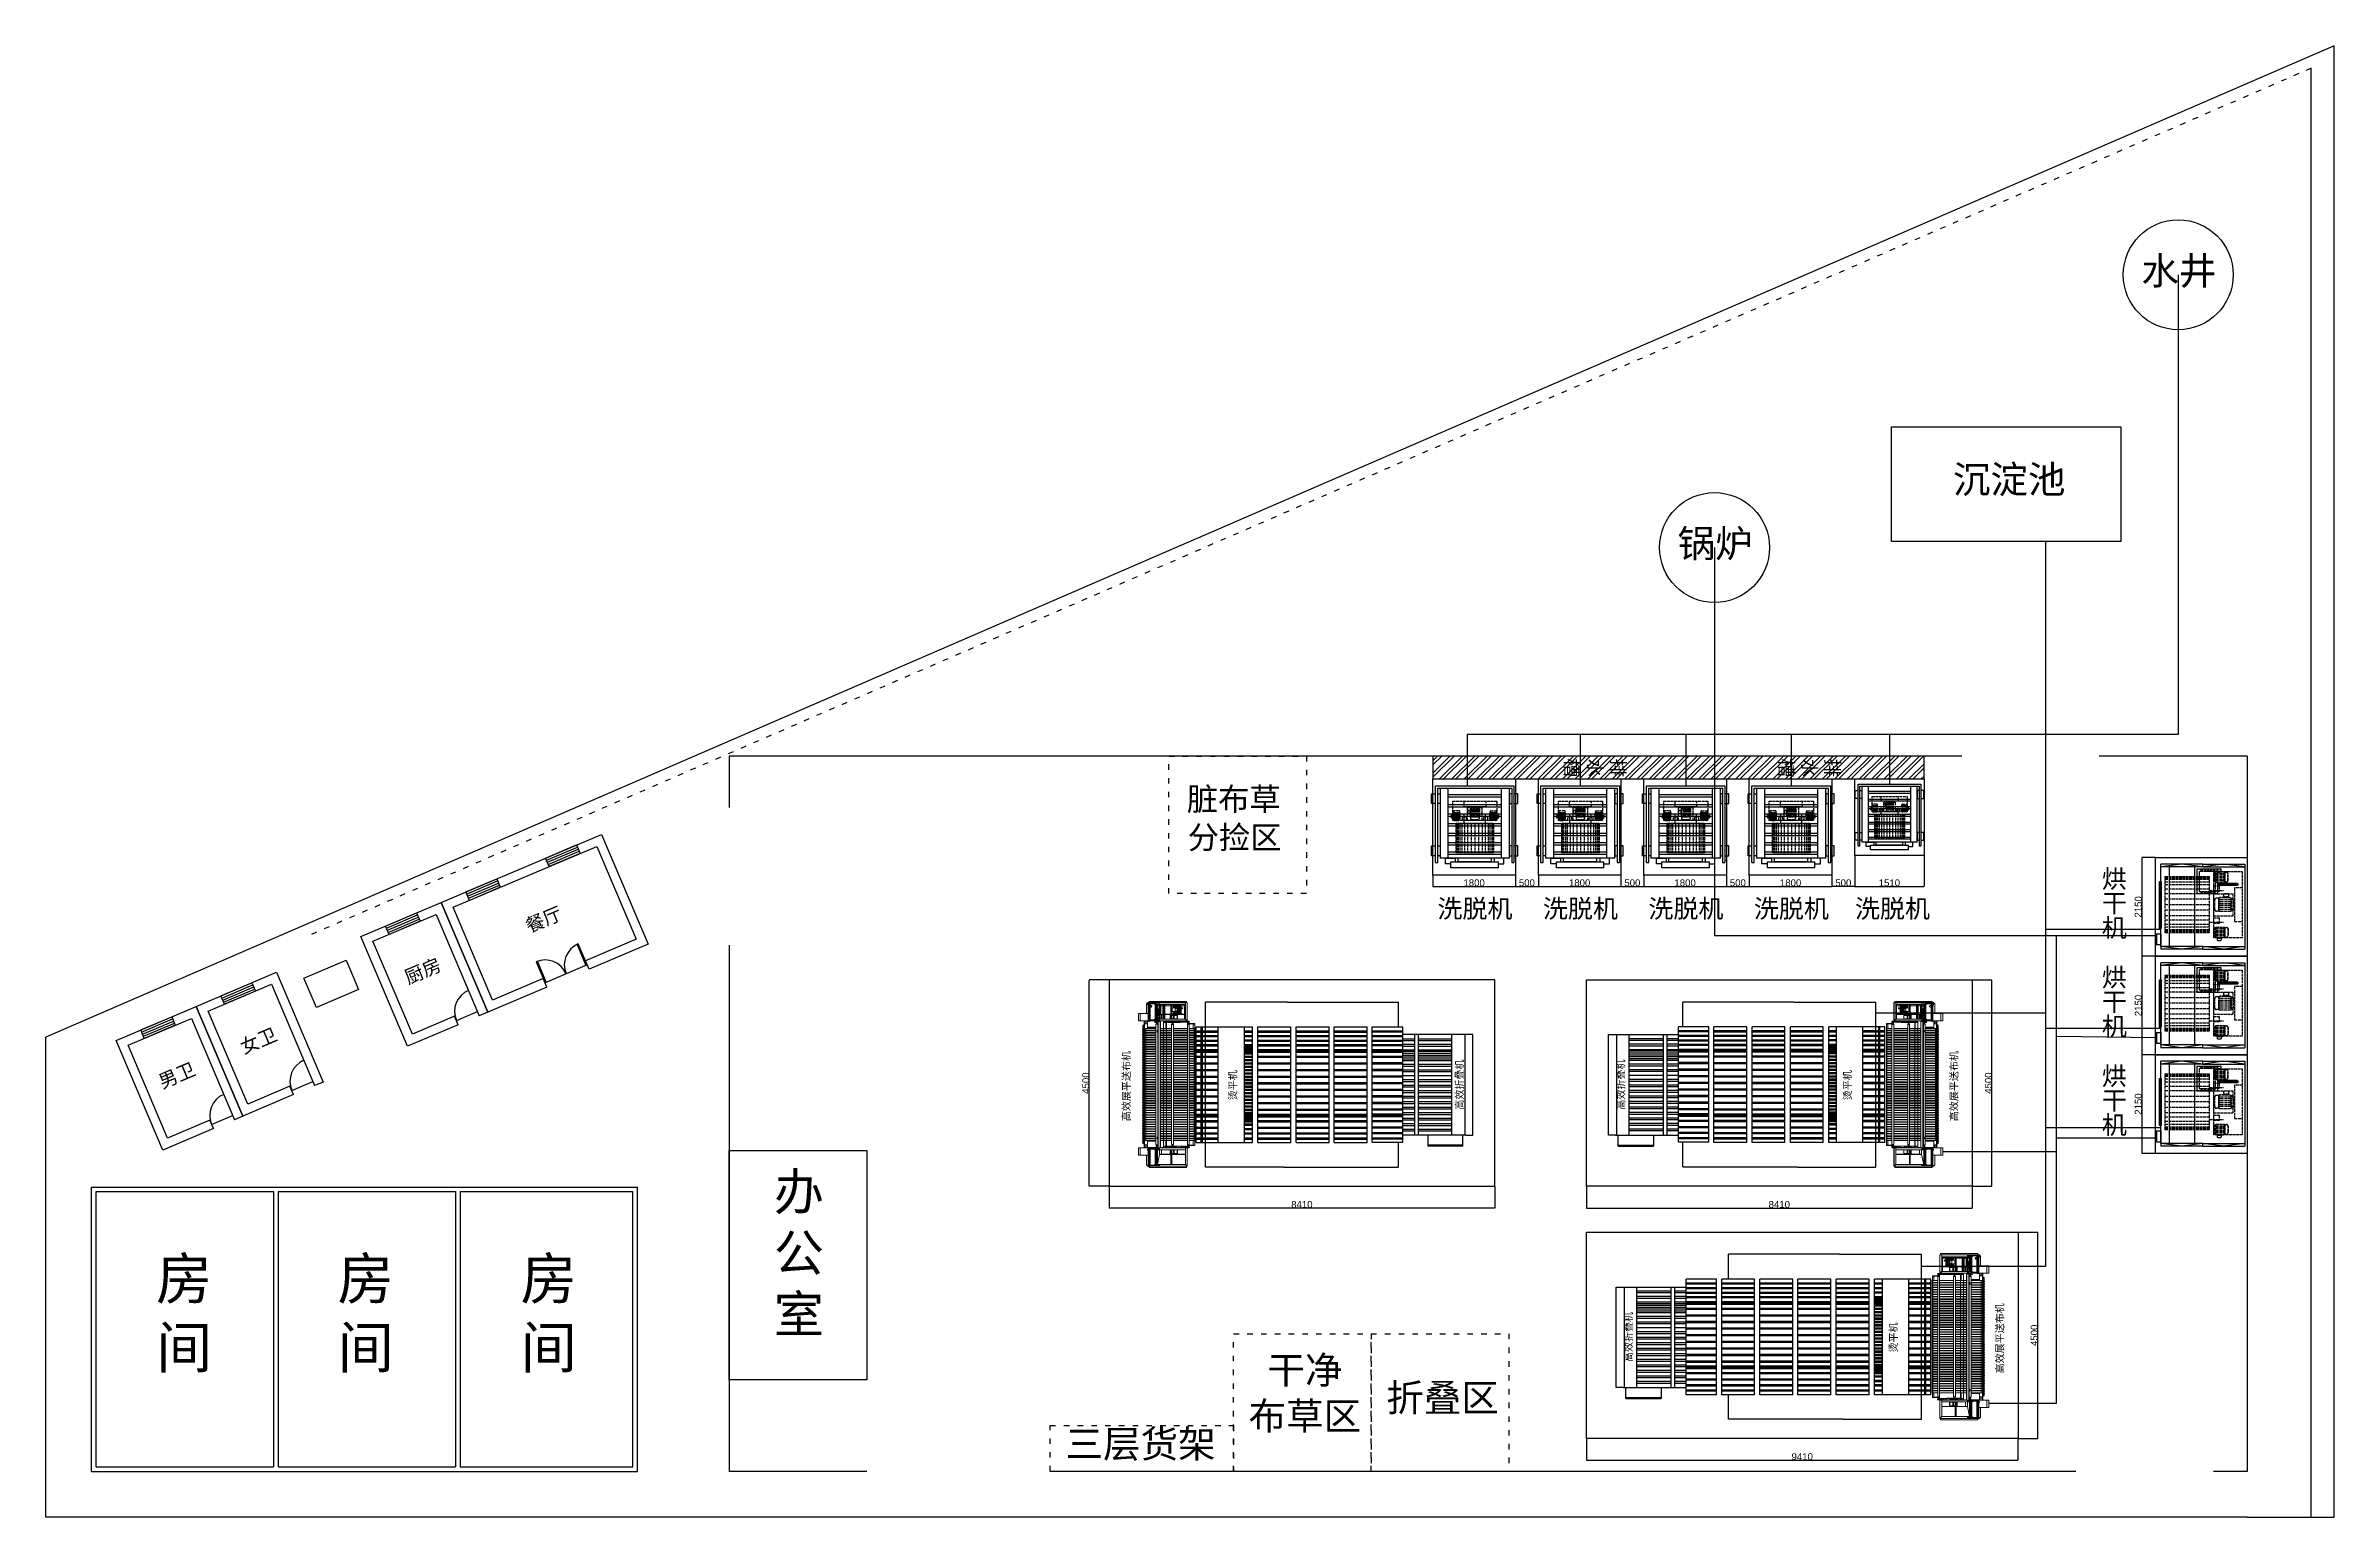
# Model space of a CAD drawing. Header units: millimetres. Extents: x 8553 to 58453, y 11523 to 43612.
import ezdxf

# ---------------------------------------------------------------- set-up
doc = ezdxf.new("R2010")
doc.units = ezdxf.units.MM
doc.header["$PDMODE"] = 35
doc.linetypes.add('ACAD_ISO02W100', pattern=[15, 12, -3])
doc.linetypes.add('ACAD_ISO03W100', pattern=[30, 12, -18])
for name, color, linetype in [('font_blue', 142, 'Continuous'), ('font_grey', 254, 'Continuous'), ('green', 122, 'Continuous'), ('grey', 254, 'Continuous'), ('tube_inputWater', 150, 'Continuous'), ('tube_steam', 141, 'Continuous'), ('tube_water', 120, 'Continuous'), ('wall', 250, 'Continuous')]:
    doc.layers.add(name, color=color, linetype=linetype)
doc.styles.get("Standard").update_dxf_attribs({"font": 'arial.ttf', "height": 150})
doc.dimstyles.new('ISO-25', dxfattribs={"dimtxt": 2.5, "dimasz": 2.5, "dimexe": 1.25, "dimexo": 0.625, "dimtad": 1, "dimtxsty": 'Standard', "dimcen": 2.5, "dimadec": 0, "dimazin": 0, "dimtfac": 1, "dimtmove": 0, "dimatfit": 3, "dimfxl": 1, "dimarcsym": 0})

msp = doc.modelspace()

# ---------------------------------------------------------------- texts
at = {"color": 1, "char_height": 160, "rotation": 90}
for s, width, insert, attachment_point in [('{\\fSimSun|b0|i0|c134|p2;高效展平送布机}', 2002.03199, (32214.394, 20160.903), 7), ('{\\fSimSun|b0|i0|c134|p2;高效折叠机}', 1655.10831, (39478.622, 20412.69), 7), ('{\\fSimSun|b0|i0|c134|p2;高效折叠机}', 1655.10831, (42817.608, 20412.69), 1), ('{\\fSimSun|b0|i0|c134|p2;高效展平送布机}', 2002.03199, (50081.837, 20160.903), 1), ('{\\fSimSun|b0|i0|c134|p2;烫平机}', 2002.03199, (34536.028, 20616.936), 7), ('{\\fSimSun|b0|i0|c134|p2;烫平机}', 2002.03199, (47760.202, 20616.936), 1), ('{\\fSimSun|b0|i0|c134|p2;高效折叠机}', 1655.10831, (42984.778, 14909.005), 1), ('{\\fSimSun|b0|i0|c134|p2;高效展平送布机}', 2002.03199, (51081.837, 14660.817), 1), ('{\\fSimSun|b0|i0|c134|p2;烫平机}', 2002.03199, (48760.202, 15116.85), 1)]:
    msp.add_mtext_dynamic_manual_height_columns(s, width=width, gutter_width=1000, heights=[0], dxfattribs=dict(at, insert=insert, attachment_point=attachment_point))
at = {"layer": 'font_blue', "attachment_point": 1}
for s, width, gutter_width, insert, char_height in [('{\\fSimSun|b0|i0|c134|p2;水井}', 2734.69215, 1500, (54247.874, 39004.988), 600), ('{\\fSimSun|b0|i0|c134|p2;沉淀池}', 2734.69215, 1500, (50138.353, 34456.037), 600), ('{\\fSimSun|b0|i0|c134|p2;锅炉}', 2734.69215, 1500, (44136.577, 33057.094), 600), ('\\pi172.4669;{\\fSimSun|b0|i0|c134|p2;脏布草\\P\\pi192.01997;分捡区}', 2431.52598, 1500, (33262.385, 27432.465), 500), ('洗脱机', 1947.91769, 500, (38897.797, 24995.899), 400), ('洗脱机', 1947.91769, 500, (41197.797, 24995.899), 400), ('洗脱机', 1947.91769, 500, (43497.797, 24995.899), 400), ('洗脱机', 1947.91769, 500, (45797.797, 24995.899), 400), ('洗脱机', 1947.91769, 500, (48002.533, 24995.899), 400), ('{\\fSimSun|b0|i0|c134|p2;办公室}', 1478.97753, 1500, (24429.897, 19021.071), 800), ('{\\fSimSun|b0|i0|c134|p2;房间}', 1478.97753, 1500, (10958.233, 17176.808), 900), ('{\\fSimSun|b0|i0|c134|p2;房间}', 1478.97753, 1500, (14914.498, 17176.808), 900), ('{\\fSimSun|b0|i0|c134|p2;房间}', 1478.97753, 1500, (18907.738, 17176.808), 900), ('\\pi392.85796;{\\fSimSun|b0|i0|c134|p2;干净\\P\\pi-17.75656;布草区}', 2431.52598, 1500, (34798.053, 15032.247), 600), ('\\pi-14.40461;{\\fSimSun|b0|i0|c134|p2;折叠区}', 2431.52598, 1500, (37798.053, 14429.381), 600), ('\\pi-17.754;{\\fSimSun|b0|i0|c134|p2;三层货架}', 3534.33607, 1500, (30805.962, 13421.487), 600)]:
    msp.add_mtext_dynamic_manual_height_columns(s, width=width, gutter_width=gutter_width, heights=[0], dxfattribs=dict(at, insert=insert, char_height=char_height))
at = {"layer": 'font_blue', "char_height": 300, "attachment_point": 1}
for s, width, gutter_width, insert, rotation in [('排水槽', 575.86581, 500, (42985.718, 28068.573), 270), ('排水槽', 575.86581, 500, (47659.839, 28068.573), 270), ('{\\fSimSun|b0|i0|c134|p2;餐厅}', 1069.24832, 1500, (18975.905, 24535.942), 23), ('{\\fSimSun|b0|i0|c134|p2;厨房}', 1069.24832, 1500, (16338.624, 23416.483), 23), ('{\\fSimSun|b0|i0|c134|p2;女卫}', 1069.24832, 1500, (12754.951, 21895.304), 23), ('{\\fSimSun|b0|i0|c134|p2;男卫}', 1069.24832, 1500, (10975.733, 21140.071), 23)]:
    msp.add_mtext_dynamic_manual_height_columns(s, width=width, gutter_width=gutter_width, heights=[0], dxfattribs=dict(at, insert=insert, rotation=rotation))
at = {"layer": 'font_blue', "char_height": 400, "attachment_point": 1, "line_spacing_factor": 0.8}
for insert in [(53386.14, 25646.44), (53386.14, 23496.44), (53386.14, 21346.44)]:
    msp.add_mtext_dynamic_manual_height_columns('{\\fSimSun|b0|i0|c134|p2;烘干机}', width=788.54313, gutter_width=500, heights=[0], dxfattribs=dict(at, insert=insert))

# ---------------------------------------------------------------- blocks, each defined once
blk = doc.blocks.new('*D10')
at = {"layer": 'Defpoints', "color": 0, "transparency": 16777216}
for p in [(41099, 25523), (42899, 25523), (42899, 25280)]:
    blk.add_point(p, dxfattribs=at)
at = {"layer": 'font_blue', "color": 0, "lineweight": -2, "transparency": 16777216}
for p, q in [((41099, 25522), (41099, 25278)), ((42899, 25522), (42899, 25278)), ((41102, 25280), (42897, 25280))]:
    blk.add_line(p, q, dxfattribs=at)
at = {"layer": 'font_blue', "color": 0, "transparency": 16777216}
for points in [[(41102, 25280), (41102, 25279), (41099, 25280)], [(42897, 25280), (42897, 25279), (42899, 25280)]]:
    blk.add_solid(points, dxfattribs=at)
at = {"layer": 'font_blue', "color": 0, "transparency": 16777216, "insert": (41999, 25357), "char_height": 150, "attachment_point": 5}
blk.add_mtext('1800', dxfattribs=at)
blk = doc.blocks.new('*D11')
at = {"layer": 'Defpoints', "color": 0, "transparency": 16777216}
for p in [(38799, 25523), (40599, 25523), (40599, 25280)]:
    blk.add_point(p, dxfattribs=at)
at = {"layer": 'font_blue', "color": 0, "lineweight": -2, "transparency": 16777216}
for p, q in [((38799, 25522), (38799, 25278)), ((40599, 25522), (40599, 25278)), ((38802, 25280), (40597, 25280))]:
    blk.add_line(p, q, dxfattribs=at)
at = {"layer": 'font_blue', "color": 0, "transparency": 16777216}
for points in [[(38802, 25280), (38802, 25279), (38799, 25280)], [(40597, 25280), (40597, 25279), (40599, 25280)]]:
    blk.add_solid(points, dxfattribs=at)
at = {"layer": 'font_blue', "color": 0, "transparency": 16777216, "insert": (39699, 25357), "char_height": 150, "attachment_point": 5}
blk.add_mtext('1800', dxfattribs=at)
blk = doc.blocks.new('*D12')
at = {"layer": 'Defpoints', "color": 0, "transparency": 16777216}
for p in [(43399, 25523), (45199, 25523), (45199, 25280)]:
    blk.add_point(p, dxfattribs=at)
at = {"layer": 'font_blue', "color": 0, "lineweight": -2, "transparency": 16777216}
for p, q in [((43399, 25522), (43399, 25278)), ((45199, 25522), (45199, 25278)), ((43402, 25280), (45197, 25280))]:
    blk.add_line(p, q, dxfattribs=at)
at = {"layer": 'font_blue', "color": 0, "transparency": 16777216}
for points in [[(43402, 25280), (43402, 25279), (43399, 25280)], [(45197, 25280), (45197, 25279), (45199, 25280)]]:
    blk.add_solid(points, dxfattribs=at)
at = {"layer": 'font_blue', "color": 0, "transparency": 16777216, "insert": (44299, 25357), "char_height": 150, "attachment_point": 5}
blk.add_mtext('1800', dxfattribs=at)
blk = doc.blocks.new('*D13')
at = {"layer": 'Defpoints', "color": 0, "transparency": 16777216}
for p in [(45699, 25523), (47499, 25523), (47499, 25280)]:
    blk.add_point(p, dxfattribs=at)
at = {"layer": 'font_blue', "color": 0, "lineweight": -2, "transparency": 16777216}
for p, q in [((45699, 25522), (45699, 25278)), ((47499, 25522), (47499, 25278)), ((45702, 25280), (47497, 25280))]:
    blk.add_line(p, q, dxfattribs=at)
at = {"layer": 'font_blue', "color": 0, "transparency": 16777216}
for points in [[(45702, 25280), (45702, 25279), (45699, 25280)], [(47497, 25280), (47497, 25279), (47499, 25280)]]:
    blk.add_solid(points, dxfattribs=at)
at = {"layer": 'font_blue', "color": 0, "transparency": 16777216, "insert": (46599, 25357), "char_height": 150, "attachment_point": 5}
blk.add_mtext('1800', dxfattribs=at)
blk = doc.blocks.new('*D15')
at = {"layer": 'Defpoints', "color": 0, "transparency": 16777216}
for p in [(47999, 25953), (49509, 25953), (49509, 25280)]:
    blk.add_point(p, dxfattribs=at)
at = {"layer": 'font_blue', "color": 0, "lineweight": -2, "transparency": 16777216}
for p, q in [((47999, 25952), (47999, 25278)), ((49509, 25952), (49509, 25278)), ((48002, 25280), (49507, 25280))]:
    blk.add_line(p, q, dxfattribs=at)
at = {"layer": 'font_blue', "color": 0, "transparency": 16777216}
for points in [[(48002, 25280), (48002, 25279), (47999, 25280)], [(49507, 25280), (49507, 25279), (49509, 25280)]]:
    blk.add_solid(points, dxfattribs=at)
at = {"layer": 'font_blue', "color": 0, "transparency": 16777216, "insert": (48754, 25357), "char_height": 150, "attachment_point": 5}
blk.add_mtext('1510', dxfattribs=at)
blk = doc.blocks.new('*D16')
at = {"layer": 'Defpoints', "color": 0, "transparency": 16777216}
for p in [(47999, 25953), (47499, 25523), (47499, 25280)]:
    blk.add_point(p, dxfattribs=at)
at = {"layer": 'font_blue', "color": 0, "lineweight": -2, "transparency": 16777216}
for p, q in [((47999, 25952), (47999, 25279)), ((47499, 25522), (47499, 25279)), ((47997, 25280), (47502, 25280))]:
    blk.add_line(p, q, dxfattribs=at)
at = {"layer": 'font_blue', "color": 0, "transparency": 16777216}
for points in [[(47502, 25281), (47502, 25280), (47499, 25280)], [(47997, 25281), (47997, 25280), (47999, 25280)]]:
    blk.add_solid(points, dxfattribs=at)
at = {"layer": 'font_blue', "color": 0, "transparency": 16777216, "insert": (47749, 25357), "char_height": 150, "attachment_point": 5}
blk.add_mtext('500', dxfattribs=at)
blk = doc.blocks.new('*D17')
at = {"layer": 'Defpoints', "color": 0, "transparency": 16777216}
for p in [(40599, 25523), (41099, 25523), (41099, 25279)]:
    blk.add_point(p, dxfattribs=at)
at = {"layer": 'font_blue', "color": 0, "lineweight": -2, "transparency": 16777216}
for p, q in [((40599, 25522), (40599, 25278)), ((41099, 25522), (41099, 25278)), ((40602, 25279), (41097, 25279))]:
    blk.add_line(p, q, dxfattribs=at)
at = {"layer": 'font_blue', "color": 0, "transparency": 16777216}
for points in [[(40602, 25280), (40602, 25279), (40599, 25279)], [(41097, 25280), (41097, 25279), (41099, 25279)]]:
    blk.add_solid(points, dxfattribs=at)
at = {"layer": 'font_blue', "color": 0, "transparency": 16777216, "insert": (40849, 25357), "char_height": 150, "attachment_point": 5}
blk.add_mtext('500', dxfattribs=at)
blk = doc.blocks.new('*D18')
at = {"layer": 'Defpoints', "color": 0, "transparency": 16777216}
for p in [(42899, 25523), (43399, 25523), (43399, 25280)]:
    blk.add_point(p, dxfattribs=at)
at = {"layer": 'font_blue', "color": 0, "lineweight": -2, "transparency": 16777216}
for p, q in [((42899, 25522), (42899, 25278)), ((43399, 25522), (43399, 25278)), ((42902, 25280), (43397, 25280))]:
    blk.add_line(p, q, dxfattribs=at)
at = {"layer": 'font_blue', "color": 0, "transparency": 16777216}
for points in [[(42902, 25280), (42902, 25279), (42899, 25280)], [(43397, 25280), (43397, 25279), (43399, 25280)]]:
    blk.add_solid(points, dxfattribs=at)
at = {"layer": 'font_blue', "color": 0, "transparency": 16777216, "insert": (43149, 25357), "char_height": 150, "attachment_point": 5}
blk.add_mtext('500', dxfattribs=at)
blk = doc.blocks.new('*D19')
at = {"layer": 'Defpoints', "color": 0, "transparency": 16777216}
for p in [(45199, 25523), (45699, 25523), (45699, 25280)]:
    blk.add_point(p, dxfattribs=at)
at = {"layer": 'font_blue', "color": 0, "lineweight": -2, "transparency": 16777216}
for p, q in [((45199, 25522), (45199, 25278)), ((45699, 25522), (45699, 25278)), ((45202, 25280), (45697, 25280))]:
    blk.add_line(p, q, dxfattribs=at)
at = {"layer": 'font_blue', "color": 0, "transparency": 16777216}
for points in [[(45202, 25280), (45202, 25279), (45199, 25280)], [(45697, 25280), (45697, 25279), (45699, 25280)]]:
    blk.add_solid(points, dxfattribs=at)
at = {"layer": 'font_blue', "color": 0, "transparency": 16777216, "insert": (45449, 25357), "char_height": 150, "attachment_point": 5}
blk.add_mtext('500', dxfattribs=at)
blk = doc.blocks.new('*D22')
at = {"layer": 'Defpoints', "color": 0, "transparency": 16777216}
for p in [(54553, 25908), (54257, 23758), (54553, 23758)]:
    blk.add_point(p, dxfattribs=at)
at = {"layer": 'font_blue', "color": 0, "lineweight": -2, "transparency": 16777216}
for p, q in [((54553, 25908), (54256, 25908)), ((54257, 25906), (54257, 23761)), ((54553, 23758), (54256, 23758))]:
    blk.add_line(p, q, dxfattribs=at)
at = {"layer": 'font_blue', "color": 0, "transparency": 16777216}
for points in [[(54257, 25906), (54258, 25906), (54257, 25908)], [(54257, 23761), (54258, 23761), (54257, 23758)]]:
    blk.add_solid(points, dxfattribs=at)
at = {"layer": 'font_blue', "color": 0, "transparency": 16777216, "insert": (54180, 24833), "char_height": 150, "attachment_point": 5, "rotation": 90}
blk.add_mtext('2150', dxfattribs=at)
blk = doc.blocks.new('*D23')
at = {"layer": 'Defpoints', "color": 0, "transparency": 16777216}
for p in [(54553, 23758), (54257, 21608), (54553, 21608)]:
    blk.add_point(p, dxfattribs=at)
at = {"layer": 'font_blue', "color": 0, "lineweight": -2, "transparency": 16777216}
for p, q in [((54553, 23758), (54256, 23758)), ((54257, 23756), (54257, 21611)), ((54553, 21608), (54256, 21608))]:
    blk.add_line(p, q, dxfattribs=at)
at = {"layer": 'font_blue', "color": 0, "transparency": 16777216}
for points in [[(54257, 23756), (54258, 23756), (54257, 23758)], [(54257, 21611), (54258, 21611), (54257, 21608)]]:
    blk.add_solid(points, dxfattribs=at)
at = {"layer": 'font_blue', "color": 0, "transparency": 16777216, "insert": (54180, 22683), "char_height": 150, "attachment_point": 5, "rotation": 90}
blk.add_mtext('2150', dxfattribs=at)
blk = doc.blocks.new('*D24')
at = {"layer": 'Defpoints', "color": 0, "transparency": 16777216}
for p in [(54553, 21608), (54257, 19458), (54553, 19458)]:
    blk.add_point(p, dxfattribs=at)
at = {"layer": 'font_blue', "color": 0, "lineweight": -2, "transparency": 16777216}
for p, q in [((54553, 21608), (54256, 21608)), ((54257, 21606), (54257, 19461)), ((54553, 19458), (54256, 19458))]:
    blk.add_line(p, q, dxfattribs=at)
at = {"layer": 'font_blue', "color": 0, "transparency": 16777216}
for points in [[(54257, 21606), (54258, 21606), (54257, 21608)], [(54257, 19461), (54258, 19461), (54257, 19458)]]:
    blk.add_solid(points, dxfattribs=at)
at = {"layer": 'font_blue', "color": 0, "transparency": 16777216, "insert": (54180, 20533), "char_height": 150, "attachment_point": 5, "rotation": 90}
blk.add_mtext('2150', dxfattribs=at)
blk = doc.blocks.new('*D30')
at = {"layer": 'Defpoints', "color": 0, "transparency": 16777216}
for p in [(42148, 18740), (50558, 18740), (50558, 18266)]:
    blk.add_point(p, dxfattribs=at)
at = {"layer": 'font_grey', "color": 0, "lineweight": -2, "transparency": 16777216}
for p, q in [((42148, 18739), (42148, 18265)), ((50558, 18739), (50558, 18265)), ((42151, 18266), (50556, 18266))]:
    blk.add_line(p, q, dxfattribs=at)
at = {"layer": 'font_grey', "color": 0, "transparency": 16777216}
for points in [[(42151, 18267), (42151, 18266), (42148, 18266)], [(50556, 18267), (50556, 18266), (50558, 18266)]]:
    blk.add_solid(points, dxfattribs=at)
at = {"layer": 'font_grey', "color": 0, "transparency": 16777216, "insert": (46353, 18343), "char_height": 150, "attachment_point": 5}
blk.add_mtext('8410', dxfattribs=at)
blk = doc.blocks.new('*D31')
at = {"layer": 'Defpoints', "color": 0, "transparency": 16777216}
for p in [(50558, 23240), (50989, 23240), (50558, 18740)]:
    blk.add_point(p, dxfattribs=at)
at = {"layer": 'font_grey', "color": 0, "lineweight": -2, "transparency": 16777216}
for p, q in [((50559, 23240), (50990, 23240)), ((50989, 18742), (50989, 23237)), ((50559, 18740), (50990, 18740))]:
    blk.add_line(p, q, dxfattribs=at)
at = {"layer": 'font_grey', "color": 0, "transparency": 16777216}
for points in [[(50989, 23237), (50990, 23237), (50989, 23240)], [(50989, 18742), (50990, 18742), (50989, 18740)]]:
    blk.add_solid(points, dxfattribs=at)
at = {"layer": 'font_grey', "color": 0, "transparency": 16777216, "insert": (50912, 20990), "char_height": 150, "attachment_point": 5, "rotation": 90}
blk.add_mtext('4500', dxfattribs=at)
blk = doc.blocks.new('*D32')
at = {"layer": 'Defpoints', "color": 0, "transparency": 16777216}
for p in [(42148, 13240), (51558, 13240), (51558, 12766)]:
    blk.add_point(p, dxfattribs=at)
at = {"layer": 'font_grey', "color": 0, "lineweight": -2, "transparency": 16777216}
for p, q in [((42148, 13239), (42148, 12765)), ((51558, 13239), (51558, 12765)), ((42151, 12766), (51556, 12766))]:
    blk.add_line(p, q, dxfattribs=at)
at = {"layer": 'font_grey', "color": 0, "transparency": 16777216}
for points in [[(42151, 12767), (42151, 12766), (42148, 12766)], [(51556, 12767), (51556, 12766), (51558, 12766)]]:
    blk.add_solid(points, dxfattribs=at)
at = {"layer": 'font_grey', "color": 0, "transparency": 16777216, "insert": (46853, 12843), "char_height": 150, "attachment_point": 5}
blk.add_mtext('9410', dxfattribs=at)
blk = doc.blocks.new('*D33')
at = {"layer": 'Defpoints', "color": 0, "transparency": 16777216}
for p in [(51558, 17740), (51989, 17740), (51558, 13240)]:
    blk.add_point(p, dxfattribs=at)
at = {"layer": 'font_grey', "color": 0, "lineweight": -2, "transparency": 16777216}
for p, q in [((51559, 17740), (51990, 17740)), ((51989, 13242), (51989, 17737)), ((51559, 13240), (51990, 13240))]:
    blk.add_line(p, q, dxfattribs=at)
at = {"layer": 'font_grey', "color": 0, "transparency": 16777216}
for points in [[(51989, 17737), (51990, 17737), (51989, 17740)], [(51989, 13242), (51990, 13242), (51989, 13240)]]:
    blk.add_solid(points, dxfattribs=at)
at = {"layer": 'font_grey', "color": 0, "transparency": 16777216, "insert": (51912, 15490), "char_height": 150, "attachment_point": 5, "rotation": 90}
blk.add_mtext('4500', dxfattribs=at)
blk = doc.blocks.new('*D34')
at = {"layer": 'Defpoints', "color": 0, "transparency": 16777216}
for p in [(31738, 18740), (40148, 18740), (31738, 18266)]:
    blk.add_point(p, dxfattribs=at)
at = {"layer": 'font_grey', "color": 0, "lineweight": -2, "transparency": 16777216}
for p, q in [((31738, 18739), (31738, 18265)), ((40148, 18739), (40148, 18265)), ((40146, 18266), (31741, 18266))]:
    blk.add_line(p, q, dxfattribs=at)
at = {"layer": 'font_grey', "color": 0, "transparency": 16777216}
for points in [[(31741, 18267), (31741, 18266), (31738, 18266)], [(40146, 18267), (40146, 18266), (40148, 18266)]]:
    blk.add_solid(points, dxfattribs=at)
at = {"layer": 'font_grey', "color": 0, "transparency": 16777216, "insert": (35943, 18343), "char_height": 150, "attachment_point": 5}
blk.add_mtext('8410', dxfattribs=at)
blk = doc.blocks.new('*D35')
at = {"layer": 'Defpoints', "color": 0, "transparency": 16777216}
for p in [(31307, 23240), (31738, 23240), (31738, 18740)]:
    blk.add_point(p, dxfattribs=at)
at = {"layer": 'font_grey', "color": 0, "lineweight": -2, "transparency": 16777216}
for p, q in [((31737, 23240), (31306, 23240)), ((31307, 18742), (31307, 23237)), ((31737, 18740), (31306, 18740))]:
    blk.add_line(p, q, dxfattribs=at)
at = {"layer": 'font_grey', "color": 0, "transparency": 16777216}
for points in [[(31307, 23237), (31307, 23237), (31307, 23240)], [(31307, 18742), (31307, 18742), (31307, 18740)]]:
    blk.add_solid(points, dxfattribs=at)
at = {"layer": 'font_grey', "color": 0, "transparency": 16777216, "insert": (31230, 20990), "char_height": 150, "attachment_point": 5, "rotation": 90}
blk.add_mtext('4500', dxfattribs=at)

# ---------------------------------------------------------------- dimensions: what is measured, and where the dimension line sits
at = {"layer": 'font_blue'}
for base, p1, p2, picture, middle in [((47499.167, 25280.152), (47999.167, 25952.963), (47499.167, 25522.963), '*D16', (47749.167, 25357.363)), ((49509.167, 25279.736), (47999.167, 25952.963), (49509.167, 25952.963), '*D15', (48754.167, 25356.947)), ((40599.167, 25279.736), (38799.167, 25522.963), (40599.167, 25522.963), '*D11', (39699.167, 25356.947)), ((41099.167, 25279.319), (40599.167, 25522.963), (41099.167, 25522.963), '*D17', (40849.167, 25356.53)), ((42899.167, 25279.736), (41099.167, 25522.963), (42899.167, 25522.963), '*D10', (41999.167, 25356.947)), ((43399.167, 25279.736), (42899.167, 25522.963), (43399.167, 25522.963), '*D18', (43149.167, 25356.947)), ((45199.167, 25279.736), (43399.167, 25522.963), (45199.167, 25522.963), '*D12', (44299.167, 25356.947)), ((45699.167, 25279.736), (45199.167, 25522.963), (45699.167, 25522.963), '*D19', (45449.167, 25356.947)), ((47499.167, 25279.736), (45699.167, 25522.963), (47499.167, 25522.963), '*D13', (46599.167, 25356.947))]:
    dim = msp.add_linear_dim(base=base, p1=p1, p2=p2, dimstyle='ISO-25', dxfattribs=at)
    dim.commit()
    dim.dimension.update_dxf_attribs({"geometry": picture, "text_midpoint": middle})
for base, p1, p2, picture, middle in [((54257.345, 23758.251), (54553.433, 25908.251), (54553.433, 23758.251), '*D22', (54180.135, 24833.251)), ((54257.345, 21608.251), (54553.433, 23758.251), (54553.433, 21608.251), '*D23', (54180.135, 22683.251)), ((54257.345, 19458.251), (54553.433, 21608.251), (54553.433, 19458.251), '*D24', (54180.135, 20533.251))]:
    dim = msp.add_linear_dim(base=base, p1=p1, p2=p2, angle=270, dimstyle='ISO-25', dxfattribs=at)
    dim.commit()
    dim.dimension.update_dxf_attribs({"geometry": picture, "text_midpoint": middle})
at = {"layer": 'font_grey'}
for base, p1, p2, angle, picture, middle in [((31307.07, 23239.984), (31738.115, 18739.984), (31738.115, 23239.984), 90, '*D35', (31229.859, 20989.984)), ((50989.161, 23239.984), (50558.115, 18739.984), (50558.115, 23239.984), 90, '*D31', (50911.95, 20989.984)), ((31738.115, 18266.186), (40148.115, 18739.984), (31738.115, 18739.984), 180, '*D34', (35943.115, 18343.397)), ((51989.161, 17739.898), (51558.115, 13239.898), (51558.115, 17739.898), 90, '*D33', (51911.95, 15489.898))]:
    dim = msp.add_linear_dim(base=base, p1=p1, p2=p2, angle=angle, dimstyle='ISO-25', dxfattribs=at)
    dim.commit()
    dim.dimension.update_dxf_attribs({"geometry": picture, "text_midpoint": middle})
for base, p1, p2, picture, middle in [((50558.115, 18266.186), (42148.115, 18739.984), (50558.115, 18739.984), '*D30', (46353.115, 18343.397)), ((51558.115, 12766.1), (42148.115, 13239.898), (51558.115, 13239.898), '*D32', (46853.115, 12843.311))]:
    dim = msp.add_linear_dim(base=base, p1=p1, p2=p2, dimstyle='ISO-25', dxfattribs=at)
    dim.commit()
    dim.dimension.update_dxf_attribs({"geometry": picture, "text_midpoint": middle})

# ---------------------------------------------------------------- hatches: boundary and pattern name
at = {"layer": 'font_blue'}
h = msp.add_hatch(dxfattribs=at)
h.set_pattern_fill('ANSI32', color=9, scale=20)
h.set_pattern_definition([(45, (3775.47, 3e-11), (-134.70384, 134.70384), []), (45, (3865.27, 3e-11), (-134.70384, 134.70384), [])])
h.paths.add_polyline_path([(49509.167, 27622.963), (49509.167, 28122.963), (38799.167, 28122.963), (38799.167, 27622.963)])
h.paths.add_polyline_path([(41396.193, 28165.361), (41396.193, 27579.607), (43077.478, 27579.607), (43077.478, 28165.361)], flags=9)
h.paths.add_polyline_path([(46070.314, 28165.361), (46070.314, 27579.607), (47751.599, 27579.607), (47751.599, 28165.361)], flags=9)

# ---------------------------------------------------------------- linework, layer by layer
at = {"linetype": 'Continuous', "lineweight": 15}
for p, q in [((32376.88, 22345.043), (32376.88, 22505.043)), ((32376.88, 22505.043), (32418.48, 22505.043)), ((32396.08, 22506.643), (32396.08, 22505.043)), ((32412.08, 22506.643), (32396.08, 22506.643)), ((32412.08, 22505.043), (32412.08, 22506.643)), ((32569.68, 22506.643), (32412.08, 22506.643)), ((32418.48, 22345.043), (32418.48, 22505.043)), ((32418.48, 22505.043), (32591.28, 22505.043)), ((32582.48, 22745.043), (32554.48, 22717.043)), ((32554.48, 22717.043), (32554.48, 22506.643)), ((32569.68, 22506.643), (32569.68, 22505.043)), ((32585.68, 22506.643), (32569.68, 22506.643)), ((32578.8, 22696.091), (32578.8, 22713.194)), ((32580.739, 22693.665), (32580.739, 22715.62)), ((32594.48, 22745.043), (32582.48, 22745.043)), ((32585.68, 22717.283), (32585.68, 22717.253)), ((32585.68, 22692.032), (32585.68, 22717.253)), ((32585.68, 22692.032), (32585.68, 22692.003)), ((32585.68, 22505.043), (32585.68, 22506.643)), ((32593.28, 22717.443), (32585.772, 22717.443)), ((32593.28, 22691.843), (32585.772, 22691.843)), ((32589.28, 22715.043), (32593.28, 22715.043)), ((32589.28, 22715.043), (32589.28, 22694.243)), ((32593.28, 22694.243), (32589.28, 22694.243)), ((32594.48, 22505.043), (32591.28, 22505.043)), ((32593.28, 22717.443), (32593.28, 22691.843)), ((32594.48, 22717.443), (32593.28, 22717.443)), ((32594.48, 22691.843), (32593.28, 22691.843)), ((32594.48, 22745.043), (32594.48, 22743.363)), ((32596.08, 22743.363), (32594.48, 22743.363)), ((32594.48, 22743.363), (32594.48, 22346.723)), ((32596.16, 22745.043), (32596.16, 22743.443)), ((32596.16, 22745.043), (32610.48, 22745.043)), ((32596.16, 22743.443), (32610.48, 22743.443)), ((32596.16, 22743.16), (32610.48, 22743.16)), ((32596.16, 22743.16), (32596.16, 22346.926)), ((32610.48, 22745.043), (32612.48, 22745.043)), ((32610.48, 22745.043), (32610.48, 22743.443)), ((32610.48, 22743.16), (32610.48, 22346.926)), ((32612.08, 22743.043), (32610.48, 22743.043)), ((32612.08, 22771.443), (32610.88, 22771.443)), ((32610.88, 22771.443), (32610.88, 22745.043)), ((32612.08, 22771.443), (32612.08, 22745.043)), ((32612.48, 22773.043), (33425.28, 22773.043)), ((32612.48, 22771.843), (32612.48, 22773.043)), ((32612.48, 22771.443), (32612.48, 22771.843)), ((33425.28, 22771.443), (32612.48, 22771.443)), ((32612.48, 22746.643), (32612.48, 22771.443)), ((32612.48, 22746.643), (33425.28, 22746.643)), ((32612.48, 22745.043), (32612.48, 22746.643)), ((32612.48, 22743.443), (32612.48, 22745.043)), ((32752.48, 22745.043), (32612.48, 22745.043)), ((32612.48, 22742.477), (32612.48, 22347.608)), ((32634.48, 22720.477), (32612.48, 22742.477)), ((32752.48, 22743.043), (32613.046, 22743.043)), ((32613.046, 22743.043), (32635.046, 22721.043)), ((32634.48, 22720.477), (32634.48, 22369.608)), ((32754.48, 22721.043), (32635.046, 22721.043)), ((32661.402, 22682.238), (32636.358, 22682.238)), ((32660.663, 22682.803), (32637.097, 22682.803)), ((32659.479, 22683.603), (32638.281, 22683.603)), ((32667.76, 22660.044), (32667.76, 22673.242)), ((32668.08, 22661.043), (32668.08, 22672.243)), ((32730.48, 22717.243), (32746.48, 22717.243)), ((32730.48, 22717.243), (32730.48, 22710.843)), ((32746.48, 22710.843), (32730.48, 22710.843)), ((32746.48, 22721.043), (32746.48, 22369.043)), ((32748.4, 22721.043), (32748.4, 22369.043)), ((32752.48, 22745.043), (32754.48, 22745.043)), ((32752.48, 22745.043), (32752.48, 22743.043)), ((32754.48, 22743.043), (32752.48, 22743.043)), ((32754.48, 22745.043), (32754.48, 22743.043)), ((32756.48, 22745.043), (32754.48, 22745.043)), ((32754.48, 22743.043), (32754.48, 22721.043)), ((32754.48, 22721.043), (32754.48, 22369.043)), ((32757.025, 22738.643), (32755.869, 22738.643)), ((32755.869, 22738.643), (32755.869, 22348.243)), ((32756.48, 22745.043), (32756.88, 22745.043)), ((32756.48, 22745.043), (32756.48, 22738.643)), ((32756.88, 22745.043), (32835.28, 22745.043)), ((32756.88, 22745.043), (32756.88, 22738.643)), ((32756.88, 22743.443), (32835.28, 22743.443)), ((32836.08, 22738.643), (32757.025, 22738.643)), ((32757.025, 22738.643), (32757.025, 22348.243)), ((32770.38, 22713.043), (32770.38, 22714.243)), ((32770.38, 22714.243), (32774.551, 22714.243)), ((32771.431, 22713.043), (32770.38, 22713.043)), ((32771.431, 22373.843), (32771.431, 22713.043)), ((32771.431, 22713.043), (32771.736, 22713.043)), ((32771.736, 22713.043), (32771.736, 22373.843)), ((32785.987, 22713.043), (32771.736, 22713.043)), ((32774.551, 22714.643), (32774.551, 22714.243)), ((32836.08, 22714.643), (32774.551, 22714.643)), ((32786.656, 22713.043), (32785.987, 22713.043)), ((32793.669, 22381.843), (32793.669, 22705.043)), ((32793.669, 22705.043), (32794.339, 22705.043)), ((32794.339, 22381.843), (32794.339, 22705.043)), ((32794.48, 22738.643), (32794.48, 22743.443)), ((32794.88, 22740.643), (32794.48, 22740.643)), ((32794.48, 22385.608), (32794.48, 22714.643)), ((32794.48, 22705.043), (32794.88, 22705.043)), ((32794.48, 22677.043), (32830.132, 22677.043)), ((32794.48, 22672.643), (32830.132, 22672.643)), ((32812.88, 22609.043), (32794.48, 22609.043)), ((32794.48, 22601.043), (32795.703, 22601.043)), ((32795.703, 22457.043), (32794.48, 22457.043)), ((32794.88, 22743.283), (32794.88, 22743.443)), ((32794.88, 22743.283), (32794.88, 22738.643)), ((32836.08, 22743.283), (32794.88, 22743.283)), ((32794.88, 22714.643), (32794.88, 22705.043)), ((32794.88, 22705.043), (32836.08, 22705.043)), ((32795.703, 22457.043), (32795.703, 22601.043)), ((32812.88, 22449.043), (32812.88, 22609.043)), ((32830.132, 22385.043), (32830.132, 22705.043)), ((32831.948, 22385.043), (32831.948, 22705.043)), ((32835.28, 22743.443), (32835.28, 22745.043)), ((32835.28, 22745.043), (32836.08, 22745.043)), ((32836.08, 22743.443), (32835.28, 22743.443)), ((32835.699, 22385.043), (32835.699, 22705.043)), ((33402.08, 22745.043), (32836.08, 22745.043)), ((32836.08, 22745.043), (32836.08, 22743.283)), ((33402.08, 22743.283), (32836.08, 22743.283)), ((32836.08, 22705.043), (32836.08, 22743.283)), ((33402.08, 22705.043), (32836.08, 22705.043)), ((32837.274, 22385.043), (32837.274, 22705.043)), ((32840.155, 22489.043), (32837.742, 22489.043)), ((32837.742, 22489.043), (32837.742, 22385.043)), ((32840.155, 22489.043), (32840.155, 22385.043)), ((32840.155, 22489.043), (32840.155, 22485.043)), ((32911.596, 22489.043), (32840.155, 22489.043)), ((32911.596, 22485.043), (32840.155, 22485.043)), ((32845.619, 22489.043), (32845.619, 22705.043)), ((32847.981, 22489.043), (32847.981, 22705.043)), ((32849.162, 22705.043), (32849.162, 22489.043)), ((32867.657, 22489.043), (32867.657, 22705.043)), ((32867.657, 22677.043), (32911.596, 22677.043)), ((32867.657, 22672.643), (32911.596, 22672.643)), ((32867.657, 22385.043), (32867.657, 22485.043)), ((32882.534, 22385.043), (32882.534, 22485.043)), ((32911.596, 22385.043), (32911.596, 22705.043)), ((32915.069, 22385.043), (32915.069, 22705.043)), ((32926.886, 22385.043), (32926.886, 22705.043)), ((32926.886, 22705.043), (32926.886, 22385.043)), ((32928.147, 22705.043), (32928.147, 22385.043)), ((32932.4, 22385.043), (32932.4, 22705.043)), ((32952.4, 22385.043), (32952.4, 22705.043)), ((32952.4, 22677.043), (33087.81, 22677.043)), ((32952.4, 22672.643), (33087.81, 22672.643)), ((33027.279, 22491.443), (32952.4, 22491.443)), ((33087.81, 22489.043), (32952.4, 22489.043)), ((33087.81, 22485.043), (32952.4, 22485.043)), ((33027.279, 22491.443), (33027.279, 22489.043)), ((33031.561, 22491.443), (33027.279, 22491.443)), ((33031.561, 22491.443), (33031.561, 22489.043)), ((33037.68, 22489.043), (33037.68, 22495.443)), ((33087.81, 22495.443), (33037.68, 22495.443)), ((33065.68, 22468.34), (33065.68, 22471.54)), ((33065.68, 22471.54), (33087.81, 22471.54)), ((33065.68, 22468.34), (33072.583, 22468.34)), ((33067.68, 22471.54), (33067.68, 22472.243)), ((33087.81, 22472.243), (33067.68, 22472.243)), ((33067.68, 22467.443), (33067.68, 22468.34)), ((33067.68, 22467.443), (33067.68, 22467.443)), ((33067.68, 22389.14), (33067.68, 22467.443)), ((33067.805, 22389.14), (33067.805, 22467.443)), ((33072.583, 22467.443), (33067.805, 22467.443)), ((33072.583, 22389.14), (33072.583, 22468.34)), ((33075.069, 22389.14), (33075.069, 22468.34)), ((33075.069, 22468.34), (33087.81, 22468.34)), ((33087.81, 22467.443), (33078.184, 22467.443)), ((33087.81, 22385.043), (33087.81, 22705.043)), ((33088.966, 22385.043), (33088.966, 22705.043)), ((33106.492, 22705.043), (33106.492, 22385.043)), ((33106.492, 22677.043), (33141.68, 22677.043)), ((33106.492, 22672.643), (33141.68, 22672.643)), ((33126.055, 22495.443), (33106.492, 22495.443)), ((33384.4, 22489.043), (33106.492, 22489.043)), ((33384.4, 22485.043), (33106.492, 22485.043)), ((33230.541, 22472.243), (33106.492, 22472.243)), ((33106.492, 22471.54), (33230.541, 22471.54)), ((33106.492, 22468.34), (33150.296, 22468.34)), ((33146.908, 22467.443), (33106.492, 22467.443)), ((33115.45, 22620.663), (33115.45, 22556.663)), ((33176.509, 22628.663), (33122.234, 22628.663)), ((33122.234, 22548.663), (33176.509, 22548.663)), ((33125.68, 22495.443), (33125.68, 22505.043)), ((33325.68, 22505.043), (33125.68, 22505.043)), ((33384.4, 22495.443), (33126.055, 22495.443)), ((33139.68, 22692.663), (33139.68, 22705.043)), ((33311.68, 22692.663), (33139.68, 22692.663)), ((33141.68, 22628.663), (33141.68, 22692.663)), ((33141.68, 22509.697), (33141.68, 22548.663)), ((33148.34, 22505.043), (33141.68, 22509.697)), ((33141.68, 22509.697), (33141.839, 22509.697)), ((33141.839, 22692.663), (33141.839, 22628.663)), ((33141.839, 22548.663), (33141.839, 22509.697)), ((33141.839, 22509.697), (33148.49, 22505.043)), ((33143.457, 22389.14), (33143.457, 22467.443)), ((33145.21, 22692.663), (33145.21, 22628.663)), ((33145.21, 22548.663), (33145.21, 22509.697)), ((33145.21, 22509.697), (33146.033, 22509.697)), ((33146.033, 22692.663), (33146.033, 22628.663)), ((33146.033, 22548.663), (33146.033, 22509.697)), ((33146.033, 22509.697), (33152.37, 22505.043)), ((33146.908, 22389.14), (33146.908, 22467.443)), ((33147.544, 22507.042), (33147.544, 22507.459)), ((33150.322, 22505.043), (33147.544, 22507.042)), ((33149.467, 22505.658), (33149.467, 22505.043)), ((33149.727, 22505.471), (33149.727, 22505.043)), ((33149.727, 22505.146), (33149.871, 22505.043)), ((33150.296, 22389.14), (33150.296, 22468.34)), ((33151.554, 22692.663), (33151.554, 22628.663)), ((33151.554, 22548.663), (33151.554, 22509.697)), ((33157.393, 22505.043), (33151.554, 22509.697)), ((33151.554, 22509.697), (33155.655, 22509.697)), ((33153.3, 22508.306), (33153.3, 22505.043)), ((33153.3, 22507.49), (33156.268, 22505.161)), ((33155.655, 22692.663), (33155.655, 22628.663)), ((33155.655, 22548.663), (33155.655, 22509.697)), ((33155.655, 22509.697), (33161.245, 22505.043)), ((33157.368, 22389.14), (33157.368, 22468.34)), ((33157.368, 22468.34), (33230.541, 22468.34)), ((33225.944, 22467.443), (33161.44, 22467.443)), ((33162.066, 22692.663), (33162.066, 22628.663)), ((33162.066, 22548.663), (33162.066, 22505.043)), ((33164.307, 22521.043), (33162.066, 22521.043)), ((33164.719, 22509.217), (33162.066, 22509.217)), ((33164.307, 22692.663), (33164.307, 22628.663)), ((33164.307, 22548.663), (33164.307, 22509.697)), ((33169.118, 22505.043), (33164.307, 22509.697)), ((33164.307, 22509.697), (33170.049, 22509.697)), ((33170.049, 22692.663), (33170.049, 22628.663)), ((33170.049, 22548.663), (33170.049, 22509.697)), ((33170.049, 22509.697), (33174.512, 22505.043)), ((33175.167, 22692.663), (33175.167, 22628.663)), ((33175.167, 22548.663), (33175.167, 22505.043)), ((33181.243, 22521.043), (33175.167, 22521.043)), ((33181.52, 22509.217), (33175.167, 22509.217)), ((33217.695, 22628.663), (33176.509, 22628.663)), ((33217.695, 22548.663), (33176.509, 22548.663)), ((33181.243, 22692.663), (33181.243, 22628.663)), ((33181.243, 22548.663), (33181.243, 22509.697)), ((33181.243, 22509.697), (33188.234, 22509.697)), ((33184.697, 22505.043), (33181.243, 22509.697)), ((33183.293, 22556.663), (33183.293, 22620.663)), ((33222.838, 22620.663), (33183.293, 22620.663)), ((33222.838, 22556.663), (33183.293, 22556.663)), ((33188.234, 22692.663), (33188.234, 22628.663)), ((33188.234, 22548.663), (33188.234, 22509.697)), ((33188.234, 22509.697), (33191.266, 22505.043)), ((33191.71, 22692.663), (33191.71, 22628.663)), ((33191.71, 22548.663), (33191.71, 22505.043)), ((33201.207, 22521.043), (33191.71, 22521.043)), ((33201.395, 22509.217), (33191.71, 22509.217)), ((33200.08, 22472.243), (33200.08, 22485.043)), ((33201.207, 22692.663), (33201.207, 22628.663)), ((33201.207, 22548.663), (33201.207, 22509.697)), ((33201.207, 22509.697), (33208.971, 22509.697)), ((33203.069, 22505.043), (33201.207, 22509.697)), ((33208.971, 22692.663), (33208.971, 22628.663)), ((33208.971, 22548.663), (33208.971, 22509.697)), ((33208.971, 22509.697), (33210.364, 22505.043)), ((33210.569, 22692.663), (33210.569, 22628.663)), ((33210.569, 22548.663), (33210.569, 22505.043)), ((33222.838, 22521.043), (33210.569, 22521.043)), ((33222.847, 22509.217), (33210.569, 22509.217)), ((33222.838, 22692.663), (33222.838, 22509.697)), ((33222.838, 22509.697), (33230.847, 22509.697)), ((33222.982, 22505.043), (33222.838, 22509.697)), ((33225.944, 22389.14), (33225.944, 22467.443)), ((33230.847, 22509.697), (33230.507, 22505.043)), ((33230.541, 22385.043), (33230.541, 22485.043)), ((33242.76, 22509.217), (33230.823, 22509.217)), ((33230.847, 22692.663), (33230.847, 22509.697)), ((33242.76, 22521.043), (33230.847, 22521.043)), ((33231.258, 22385.043), (33231.258, 22485.043)), ((33242.76, 22692.663), (33242.76, 22505.043)), ((33243.079, 22505.043), (33243.759, 22507.042)), ((33243.759, 22507.042), (33243.759, 22692.663)), ((33249.777, 22692.663), (33249.777, 22509.697)), ((33249.777, 22509.697), (33252.37, 22509.697)), ((33252.37, 22509.697), (33250.321, 22505.043)), ((33261.345, 22509.217), (33252.172, 22509.217)), ((33252.37, 22692.663), (33252.37, 22509.697)), ((33261.345, 22521.043), (33252.37, 22521.043)), ((33261.345, 22692.663), (33261.345, 22505.043)), ((33261.99, 22505.043), (33265.195, 22509.697)), ((33265.195, 22692.663), (33265.195, 22509.697)), ((33265.195, 22509.697), (33272.075, 22509.697)), ((33272.075, 22509.697), (33268.455, 22505.043)), ((33277.5, 22509.217), (33271.791, 22509.217)), ((33272.075, 22692.663), (33272.075, 22509.697)), ((33277.5, 22521.043), (33272.075, 22521.043)), ((33277.5, 22692.663), (33277.5, 22505.043)), ((33278.427, 22505.043), (33283.033, 22509.697)), ((33283.033, 22692.663), (33283.033, 22509.697)), ((33283.033, 22509.697), (33288.618, 22509.697)), ((33288.618, 22509.697), (33283.674, 22505.043)), ((33290.123, 22509.217), (33288.179, 22509.217)), ((33288.618, 22692.663), (33288.618, 22509.697)), ((33290.123, 22521.043), (33288.618, 22521.043)), ((33290.123, 22692.663), (33290.123, 22505.043)), ((33291.269, 22505.043), (33296.963, 22509.697)), ((33300.872, 22509.697), (33294.941, 22505.043)), ((33295.067, 22505.121), (33295.673, 22505.043)), ((33296.963, 22692.663), (33296.963, 22509.697)), ((33296.963, 22509.697), (33300.872, 22509.697)), ((33298.06, 22507.49), (33298.06, 22505.043)), ((33298.354, 22507.721), (33298.354, 22505.043)), ((33299.641, 22505.043), (33306.036, 22509.697)), ((33300.872, 22692.663), (33300.872, 22509.697)), ((33308.001, 22509.697), (33301.488, 22505.043)), ((33301.633, 22505.146), (33301.633, 22505.043)), ((33302.973, 22505.043), (33309.632, 22509.697)), ((33309.68, 22509.697), (33303.02, 22505.043)), ((33306.036, 22692.663), (33306.036, 22509.697)), ((33306.036, 22509.697), (33308.001, 22509.697)), ((33308.001, 22692.663), (33308.001, 22509.697)), ((33309.632, 22692.663), (33309.632, 22509.697)), ((33309.632, 22509.697), (33309.68, 22509.697)), ((33309.68, 22692.663), (33309.68, 22509.697)), ((33309.68, 22677.043), (33384.4, 22677.043)), ((33309.68, 22672.643), (33384.4, 22672.643)), ((33311.68, 22705.043), (33311.68, 22692.663)), ((33325.288, 22621.45), (33335.287, 22630.634)), ((33325.288, 22621.45), (33334.473, 22611.451)), ((33325.68, 22505.043), (33325.68, 22495.443)), ((33334.473, 22611.451), (33344.471, 22620.636)), ((33335.287, 22630.634), (33344.471, 22620.636)), ((33384.4, 22385.043), (33384.4, 22705.043)), ((33402.08, 22743.283), (33402.08, 22745.043)), ((33402.08, 22745.043), (33402.48, 22745.043)), ((33402.48, 22743.443), (33402.08, 22743.443)), ((33402.08, 22743.283), (33402.08, 22705.043)), ((33402.48, 22741.043), (33402.08, 22741.043)), ((33402.08, 22740.643), (33402.48, 22740.643)), ((33402.48, 22739.443), (33402.08, 22739.443)), ((33402.48, 22738.643), (33402.08, 22738.643)), ((33402.48, 22714.643), (33402.08, 22714.643)), ((33402.08, 22705.043), (33402.48, 22705.043)), ((33402.48, 22745.043), (33440.48, 22745.043)), ((33402.48, 22385.608), (33402.48, 22745.043)), ((33425.28, 22771.843), (33425.28, 22773.043)), ((33425.28, 22771.843), (33425.28, 22771.443)), ((33425.28, 22771.443), (33425.28, 22746.643)), ((33425.28, 22746.643), (33425.28, 22745.043)), ((33425.68, 22771.443), (33426.88, 22771.443)), ((33425.68, 22745.043), (33425.68, 22771.443)), ((33426.88, 22745.043), (33426.88, 22771.443)), ((33440.48, 22347.608), (33440.48, 22745.043)), ((33442.48, 22745.043), (33440.48, 22745.043)), ((33442.48, 22347.043), (33442.48, 22745.043)), ((33442.88, 22351.443), (33442.88, 22740.243)), ((48853.351, 22351.443), (48853.351, 22740.243)), ((48853.751, 22745.043), (48855.751, 22745.043)), ((48853.751, 22347.043), (48853.751, 22745.043)), ((48855.751, 22347.608), (48855.751, 22745.043)), ((48893.751, 22745.043), (48855.751, 22745.043)), ((48870.551, 22771.443), (48869.351, 22771.443)), ((48869.351, 22745.043), (48869.351, 22771.443)), ((48870.551, 22745.043), (48870.551, 22771.443)), ((49683.751, 22773.043), (48870.951, 22773.043)), ((48870.951, 22771.843), (48870.951, 22773.043)), ((48870.951, 22771.843), (48870.951, 22771.443)), ((48870.951, 22771.443), (49683.751, 22771.443)), ((48870.951, 22771.443), (48870.951, 22746.643)), ((49683.751, 22746.643), (48870.951, 22746.643)), ((48870.951, 22746.643), (48870.951, 22745.043)), ((48894.151, 22745.043), (48893.751, 22745.043)), ((48893.751, 22385.608), (48893.751, 22745.043)), ((48893.751, 22743.443), (48894.151, 22743.443)), ((48893.751, 22741.043), (48894.151, 22741.043)), ((48894.151, 22740.643), (48893.751, 22740.643)), ((48893.751, 22739.443), (48894.151, 22739.443)), ((48893.751, 22738.643), (48894.151, 22738.643)), ((48893.751, 22714.643), (48894.151, 22714.643)), ((48894.151, 22705.043), (48893.751, 22705.043)), ((48894.151, 22743.283), (48894.151, 22745.043)), ((48894.151, 22745.043), (49460.151, 22745.043)), ((48894.151, 22743.283), (49460.151, 22743.283)), ((48894.151, 22743.283), (48894.151, 22705.043)), ((48894.151, 22705.043), (49460.151, 22705.043)), ((48911.831, 22385.043), (48911.831, 22705.043)), ((48986.551, 22677.043), (48911.831, 22677.043)), ((48986.551, 22672.643), (48911.831, 22672.643)), ((48911.831, 22495.443), (49170.175, 22495.443)), ((48911.831, 22489.043), (49189.738, 22489.043)), ((48911.831, 22485.043), (49189.738, 22485.043)), ((48960.943, 22630.634), (48951.759, 22620.636)), ((48961.758, 22611.451), (48951.759, 22620.636)), ((48970.942, 22621.45), (48960.943, 22630.634)), ((48970.942, 22621.45), (48961.758, 22611.451)), ((48970.551, 22505.043), (48970.551, 22495.443)), ((48970.551, 22505.043), (49170.551, 22505.043)), ((48984.551, 22705.043), (48984.551, 22692.663)), ((48984.551, 22692.663), (49156.551, 22692.663)), ((48986.551, 22692.663), (48986.551, 22509.697)), ((48986.551, 22509.697), (48993.21, 22505.043)), ((48986.599, 22509.697), (48986.551, 22509.697)), ((48986.599, 22692.663), (48986.599, 22509.697)), ((48993.258, 22505.043), (48986.599, 22509.697)), ((48988.229, 22692.663), (48988.229, 22509.697)), ((48988.229, 22509.697), (48994.742, 22505.043)), ((48990.195, 22509.697), (48988.229, 22509.697)), ((48990.195, 22692.663), (48990.195, 22509.697)), ((48996.589, 22505.043), (48990.195, 22509.697)), ((48994.597, 22505.146), (48994.597, 22505.043)), ((48995.359, 22692.663), (48995.359, 22509.697)), ((48995.359, 22509.697), (49001.289, 22505.043)), ((48999.267, 22509.697), (48995.359, 22509.697)), ((48997.876, 22507.721), (48997.876, 22505.043)), ((48998.171, 22507.49), (48998.171, 22505.043)), ((48999.267, 22692.663), (48999.267, 22509.697)), ((49004.962, 22505.043), (48999.267, 22509.697)), ((49001.164, 22505.121), (49000.557, 22505.043)), ((49006.108, 22692.663), (49006.108, 22505.043)), ((49006.108, 22521.043), (49007.612, 22521.043)), ((49006.108, 22509.217), (49008.051, 22509.217)), ((49007.612, 22692.663), (49007.612, 22509.697)), ((49013.197, 22509.697), (49007.612, 22509.697)), ((49007.612, 22509.697), (49012.556, 22505.043)), ((49013.197, 22692.663), (49013.197, 22509.697)), ((49017.804, 22505.043), (49013.197, 22509.697)), ((49018.731, 22692.663), (49018.731, 22505.043)), ((49018.731, 22521.043), (49024.155, 22521.043)), ((49018.731, 22509.217), (49024.44, 22509.217)), ((49024.155, 22692.663), (49024.155, 22509.697)), ((49031.036, 22509.697), (49024.155, 22509.697)), ((49024.155, 22509.697), (49027.776, 22505.043)), ((49031.036, 22692.663), (49031.036, 22509.697)), ((49034.24, 22505.043), (49031.036, 22509.697)), ((49034.885, 22692.663), (49034.885, 22505.043)), ((49034.885, 22521.043), (49043.86, 22521.043)), ((49034.885, 22509.217), (49044.059, 22509.217)), ((49043.86, 22692.663), (49043.86, 22509.697)), ((49043.86, 22509.697), (49045.91, 22505.043)), ((49046.453, 22509.697), (49043.86, 22509.697)), ((49046.453, 22692.663), (49046.453, 22509.697)), ((49052.471, 22507.042), (49052.471, 22692.663)), ((49053.151, 22505.043), (49052.471, 22507.042)), ((49053.47, 22692.663), (49053.47, 22505.043)), ((49053.47, 22521.043), (49065.384, 22521.043)), ((49053.47, 22509.217), (49065.407, 22509.217)), ((49064.972, 22385.043), (49064.972, 22485.043)), ((49065.384, 22692.663), (49065.384, 22509.697)), ((49073.392, 22509.697), (49065.384, 22509.697)), ((49065.384, 22509.697), (49065.723, 22505.043)), ((49065.69, 22385.043), (49065.69, 22485.043)), ((49065.69, 22472.243), (49189.738, 22472.243)), ((49189.738, 22471.54), (49065.69, 22471.54)), ((49138.862, 22468.34), (49065.69, 22468.34)), ((49070.287, 22467.443), (49134.791, 22467.443)), ((49070.287, 22389.14), (49070.287, 22467.443)), ((49073.248, 22505.043), (49073.392, 22509.697)), ((49073.383, 22509.217), (49085.662, 22509.217)), ((49073.392, 22692.663), (49073.392, 22509.697)), ((49073.392, 22620.663), (49112.937, 22620.663)), ((49073.392, 22556.663), (49112.937, 22556.663)), ((49073.392, 22521.043), (49085.662, 22521.043)), ((49078.536, 22628.663), (49119.721, 22628.663)), ((49078.536, 22548.663), (49119.721, 22548.663)), ((49085.662, 22692.663), (49085.662, 22628.663)), ((49085.662, 22548.663), (49085.662, 22505.043)), ((49087.259, 22509.697), (49085.866, 22505.043)), ((49087.259, 22692.663), (49087.259, 22628.663)), ((49087.259, 22548.663), (49087.259, 22509.697)), ((49095.024, 22509.697), (49087.259, 22509.697)), ((49093.161, 22505.043), (49095.024, 22509.697)), ((49094.835, 22509.217), (49104.52, 22509.217)), ((49095.024, 22692.663), (49095.024, 22628.663)), ((49095.024, 22548.663), (49095.024, 22509.697)), ((49095.024, 22521.043), (49104.52, 22521.043)), ((49096.151, 22472.243), (49096.151, 22485.043)), ((49104.52, 22692.663), (49104.52, 22628.663)), ((49104.52, 22548.663), (49104.52, 22505.043)), ((49107.996, 22509.697), (49104.965, 22505.043)), ((49107.996, 22692.663), (49107.996, 22628.663)), ((49107.996, 22548.663), (49107.996, 22509.697)), ((49114.988, 22509.697), (49107.996, 22509.697)), ((49111.533, 22505.043), (49114.988, 22509.697)), ((49112.937, 22556.663), (49112.937, 22620.663)), ((49114.71, 22509.217), (49121.063, 22509.217)), ((49114.988, 22692.663), (49114.988, 22628.663)), ((49114.988, 22548.663), (49114.988, 22509.697)), ((49114.988, 22521.043), (49121.063, 22521.043)), ((49119.721, 22628.663), (49173.997, 22628.663)), ((49173.997, 22548.663), (49119.721, 22548.663)), ((49121.063, 22692.663), (49121.063, 22628.663)), ((49121.063, 22548.663), (49121.063, 22505.043)), ((49126.182, 22509.697), (49121.718, 22505.043)), ((49126.182, 22692.663), (49126.182, 22628.663)), ((49126.182, 22548.663), (49126.182, 22509.697)), ((49131.923, 22509.697), (49126.182, 22509.697)), ((49127.113, 22505.043), (49131.923, 22509.697)), ((49131.511, 22509.217), (49134.165, 22509.217)), ((49131.923, 22692.663), (49131.923, 22628.663)), ((49131.923, 22548.663), (49131.923, 22509.697)), ((49131.923, 22521.043), (49134.165, 22521.043)), ((49134.165, 22692.663), (49134.165, 22628.663)), ((49134.165, 22548.663), (49134.165, 22505.043)), ((49140.576, 22509.697), (49134.985, 22505.043)), ((49138.837, 22505.043), (49144.676, 22509.697)), ((49138.862, 22389.14), (49138.862, 22468.34)), ((49142.93, 22507.49), (49139.963, 22505.161)), ((49140.576, 22692.663), (49140.576, 22628.663)), ((49140.576, 22548.663), (49140.576, 22509.697)), ((49144.676, 22509.697), (49140.576, 22509.697)), ((49142.93, 22508.306), (49142.93, 22505.043)), ((49150.197, 22509.697), (49143.86, 22505.043)), ((49144.676, 22692.663), (49144.676, 22628.663)), ((49144.676, 22548.663), (49144.676, 22509.697)), ((49145.908, 22505.043), (49148.686, 22507.042)), ((49189.738, 22468.34), (49145.934, 22468.34)), ((49145.934, 22389.14), (49145.934, 22468.34)), ((49146.504, 22505.146), (49146.359, 22505.043)), ((49146.504, 22505.471), (49146.504, 22505.043)), ((49146.764, 22505.658), (49146.764, 22505.043)), ((49154.392, 22509.697), (49147.74, 22505.043)), ((49147.891, 22505.043), (49154.551, 22509.697)), ((49148.686, 22507.042), (49148.686, 22507.459)), ((49149.322, 22467.443), (49189.738, 22467.443)), ((49149.322, 22389.14), (49149.322, 22467.443)), ((49150.197, 22692.663), (49150.197, 22628.663)), ((49150.197, 22548.663), (49150.197, 22509.697)), ((49151.02, 22509.697), (49150.197, 22509.697)), ((49151.02, 22692.663), (49151.02, 22628.663)), ((49151.02, 22548.663), (49151.02, 22509.697)), ((49152.774, 22389.14), (49152.774, 22467.443)), ((49154.392, 22692.663), (49154.392, 22628.663)), ((49154.392, 22548.663), (49154.392, 22509.697)), ((49154.551, 22509.697), (49154.392, 22509.697)), ((49154.551, 22628.663), (49154.551, 22692.663)), ((49189.738, 22677.043), (49154.551, 22677.043)), ((49189.738, 22672.643), (49154.551, 22672.643)), ((49154.551, 22509.697), (49154.551, 22548.663)), ((49156.551, 22692.663), (49156.551, 22705.043)), ((49170.175, 22495.443), (49189.738, 22495.443)), ((49170.551, 22495.443), (49170.551, 22505.043)), ((49180.781, 22620.663), (49180.781, 22556.663)), ((49189.738, 22705.043), (49189.738, 22385.043)), ((49207.264, 22385.043), (49207.264, 22705.043)), ((49208.421, 22385.043), (49208.421, 22705.043)), ((49343.831, 22677.043), (49208.421, 22677.043)), ((49343.831, 22672.643), (49208.421, 22672.643)), ((49208.421, 22495.443), (49258.551, 22495.443)), ((49208.421, 22489.043), (49343.831, 22489.043)), ((49208.421, 22485.043), (49343.831, 22485.043)), ((49208.421, 22472.243), (49228.551, 22472.243)), ((49230.551, 22471.54), (49208.421, 22471.54)), ((49221.161, 22468.34), (49208.421, 22468.34)), ((49208.421, 22467.443), (49218.047, 22467.443)), ((49221.161, 22389.14), (49221.161, 22468.34)), ((49230.551, 22468.34), (49223.648, 22468.34)), ((49223.648, 22389.14), (49223.648, 22468.34)), ((49223.648, 22467.443), (49228.426, 22467.443)), ((49228.426, 22389.14), (49228.426, 22467.443)), ((49228.55, 22467.443), (49228.551, 22467.443)), ((49228.55, 22389.14), (49228.55, 22467.443)), ((49228.551, 22471.54), (49228.551, 22472.243)), ((49228.551, 22467.443), (49228.551, 22468.34)), ((49230.551, 22468.34), (49230.551, 22471.54)), ((49258.551, 22489.043), (49258.551, 22495.443)), ((49264.669, 22491.443), (49264.669, 22489.043)), ((49264.669, 22491.443), (49268.952, 22491.443)), ((49268.952, 22491.443), (49268.952, 22489.043)), ((49268.952, 22491.443), (49343.831, 22491.443)), ((49343.831, 22385.043), (49343.831, 22705.043)), ((49363.831, 22385.043), (49363.831, 22705.043)), ((49368.084, 22705.043), (49368.084, 22385.043)), ((49369.344, 22385.043), (49369.344, 22705.043)), ((49369.344, 22705.043), (49369.344, 22385.043)), ((49381.162, 22385.043), (49381.162, 22705.043)), ((49384.635, 22385.043), (49384.635, 22705.043)), ((49428.574, 22677.043), (49384.635, 22677.043)), ((49428.574, 22672.643), (49384.635, 22672.643)), ((49384.635, 22489.043), (49456.076, 22489.043)), ((49384.635, 22485.043), (49456.076, 22485.043)), ((49413.697, 22385.043), (49413.697, 22485.043)), ((49428.574, 22489.043), (49428.574, 22705.043)), ((49428.574, 22385.043), (49428.574, 22485.043)), ((49447.068, 22705.043), (49447.068, 22489.043)), ((49448.25, 22489.043), (49448.25, 22705.043)), ((49450.611, 22489.043), (49450.611, 22705.043)), ((49456.076, 22489.043), (49456.076, 22385.043)), ((49456.076, 22489.043), (49458.488, 22489.043)), ((49456.076, 22489.043), (49456.076, 22485.043)), ((49458.488, 22489.043), (49458.488, 22385.043)), ((49458.956, 22385.043), (49458.956, 22705.043)), ((49460.151, 22745.043), (49460.151, 22743.283)), ((49460.951, 22745.043), (49460.151, 22745.043)), ((49460.151, 22743.443), (49460.951, 22743.443)), ((49460.151, 22705.043), (49460.151, 22743.283)), ((49460.151, 22743.283), (49501.351, 22743.283)), ((49460.151, 22738.643), (49539.206, 22738.643)), ((49460.151, 22714.643), (49521.68, 22714.643)), ((49501.351, 22705.043), (49460.151, 22705.043)), ((49460.532, 22385.043), (49460.532, 22705.043)), ((49460.951, 22743.443), (49460.951, 22745.043)), ((49539.351, 22745.043), (49460.951, 22745.043)), ((49539.351, 22743.443), (49460.951, 22743.443)), ((49464.283, 22385.043), (49464.283, 22705.043)), ((49466.099, 22385.043), (49466.099, 22705.043)), ((49501.751, 22677.043), (49466.099, 22677.043)), ((49501.751, 22672.643), (49466.099, 22672.643)), ((49483.351, 22449.043), (49483.351, 22609.043)), ((49483.351, 22609.043), (49501.751, 22609.043)), ((49500.527, 22457.043), (49500.527, 22601.043)), ((49501.751, 22601.043), (49500.527, 22601.043)), ((49500.527, 22457.043), (49501.751, 22457.043)), ((49501.351, 22743.283), (49501.351, 22743.443)), ((49501.351, 22743.283), (49501.351, 22738.643)), ((49501.351, 22740.643), (49501.751, 22740.643)), ((49501.351, 22714.643), (49501.351, 22705.043)), ((49501.751, 22705.043), (49501.351, 22705.043)), ((49501.751, 22738.643), (49501.751, 22743.443)), ((49501.751, 22385.608), (49501.751, 22714.643)), ((49502.561, 22705.043), (49501.892, 22705.043)), ((49501.892, 22381.843), (49501.892, 22705.043)), ((49502.561, 22381.843), (49502.561, 22705.043)), ((49509.574, 22713.043), (49510.244, 22713.043)), ((49510.244, 22713.043), (49524.495, 22713.043)), ((49521.68, 22714.643), (49521.68, 22714.243)), ((49525.851, 22714.243), (49521.68, 22714.243)), ((49524.495, 22713.043), (49524.495, 22373.843)), ((49524.799, 22713.043), (49524.495, 22713.043)), ((49524.799, 22373.843), (49524.799, 22713.043)), ((49524.799, 22713.043), (49525.851, 22713.043)), ((49525.851, 22713.043), (49525.851, 22714.243)), ((49539.206, 22738.643), (49539.206, 22348.243)), ((49539.206, 22738.643), (49540.362, 22738.643)), ((49539.351, 22745.043), (49539.351, 22738.643)), ((49539.751, 22745.043), (49539.351, 22745.043)), ((49539.751, 22745.043), (49541.751, 22745.043)), ((49539.751, 22745.043), (49539.751, 22738.643)), ((49540.362, 22738.643), (49540.362, 22348.243)), ((49543.751, 22745.043), (49541.751, 22745.043)), ((49541.751, 22745.043), (49541.751, 22743.043)), ((49541.751, 22743.043), (49541.751, 22721.043)), ((49541.751, 22743.043), (49543.751, 22743.043)), ((49541.751, 22721.043), (49661.185, 22721.043)), ((49541.751, 22721.043), (49541.751, 22369.043)), ((49543.751, 22745.043), (49543.751, 22743.043)), ((49543.751, 22745.043), (49683.751, 22745.043)), ((49543.751, 22743.043), (49683.185, 22743.043)), ((49547.831, 22721.043), (49547.831, 22369.043)), ((49549.751, 22721.043), (49549.751, 22369.043)), ((49565.751, 22717.243), (49549.751, 22717.243)), ((49549.751, 22710.843), (49565.751, 22710.843)), ((49565.751, 22717.243), (49565.751, 22710.843)), ((49628.151, 22661.043), (49628.151, 22672.243)), ((49628.471, 22660.044), (49628.471, 22673.242)), ((49634.829, 22682.238), (49659.873, 22682.238)), ((49635.568, 22682.803), (49659.134, 22682.803)), ((49636.752, 22683.603), (49657.95, 22683.603)), ((49683.185, 22743.043), (49661.185, 22721.043)), ((49661.751, 22720.477), (49683.751, 22742.477)), ((49661.751, 22720.477), (49661.751, 22369.608)), ((49683.751, 22771.843), (49683.751, 22773.043)), ((49683.751, 22771.443), (49683.751, 22771.843)), ((49683.751, 22746.643), (49683.751, 22771.443)), ((49683.751, 22745.043), (49683.751, 22746.643)), ((49685.751, 22745.043), (49683.751, 22745.043)), ((49683.751, 22743.443), (49683.751, 22745.043)), ((49683.751, 22742.477), (49683.751, 22347.608)), ((49684.151, 22771.443), (49685.351, 22771.443)), ((49684.151, 22771.443), (49684.151, 22745.043)), ((49684.151, 22743.043), (49685.751, 22743.043)), ((49685.351, 22771.443), (49685.351, 22745.043)), ((49700.071, 22745.043), (49685.751, 22745.043)), ((49685.751, 22745.043), (49685.751, 22743.443)), ((49700.071, 22743.443), (49685.751, 22743.443)), ((49700.071, 22743.16), (49685.751, 22743.16)), ((49685.751, 22743.16), (49685.751, 22346.926)), ((49700.071, 22745.043), (49700.071, 22743.443)), ((49700.071, 22743.16), (49700.071, 22346.926)), ((49700.151, 22743.363), (49701.751, 22743.363)), ((49701.751, 22745.043), (49701.751, 22743.363)), ((49701.751, 22745.043), (49713.751, 22745.043)), ((49701.751, 22743.363), (49701.751, 22346.723)), ((49701.751, 22717.443), (49702.951, 22717.443)), ((49701.751, 22691.843), (49702.951, 22691.843)), ((49701.751, 22505.043), (49704.951, 22505.043)), ((49702.951, 22717.443), (49702.951, 22691.843)), ((49702.951, 22717.443), (49710.458, 22717.443)), ((49706.951, 22715.043), (49702.951, 22715.043)), ((49702.951, 22694.243), (49706.951, 22694.243)), ((49702.951, 22691.843), (49710.458, 22691.843)), ((49877.751, 22505.043), (49704.951, 22505.043)), ((49706.951, 22715.043), (49706.951, 22694.243)), ((49710.551, 22717.283), (49710.551, 22717.253)), ((49710.551, 22692.032), (49710.551, 22717.253)), ((49710.551, 22692.032), (49710.551, 22692.003)), ((49710.551, 22505.043), (49710.551, 22506.643)), ((49710.551, 22506.643), (49726.551, 22506.643)), ((49713.751, 22745.043), (49741.751, 22717.043)), ((49715.492, 22693.665), (49715.492, 22715.62)), ((49717.43, 22696.091), (49717.43, 22713.194)), ((49726.551, 22506.643), (49726.551, 22505.043)), ((49726.551, 22506.643), (49884.151, 22506.643)), ((49741.751, 22717.043), (49741.751, 22506.643)), ((49877.751, 22345.043), (49877.751, 22505.043)), ((49919.351, 22505.043), (49877.751, 22505.043)), ((49884.151, 22505.043), (49884.151, 22506.643)), ((49884.151, 22506.643), (49900.151, 22506.643)), ((49900.151, 22506.643), (49900.151, 22505.043)), ((49919.351, 22345.043), (49919.351, 22505.043)), ((32376.88, 22345.043), (32418.48, 22345.043)), ((32418.48, 22345.043), (32591.28, 22345.043)), ((32470.94, 22159.667), (32470.94, 22165.975)), ((32470.94, 22103.667), (32470.94, 22109.975)), ((32470.94, 22047.667), (32470.94, 22053.975)), ((32470.94, 21991.667), (32470.94, 21997.975)), ((32476.882, 22249.843), (32479.28, 22249.843)), ((32476.882, 22249.843), (32476.882, 22243.043)), ((32479.282, 22243.043), (32476.882, 22243.043)), ((32476.882, 22243.043), (32476.882, 22241.843)), ((32479.682, 22241.843), (32476.882, 22241.843)), ((32476.882, 22241.843), (32476.882, 22170.26)), ((32476.882, 22155.397), (32476.882, 22114.26)), ((32476.882, 22099.397), (32476.882, 22058.26)), ((32476.882, 22043.397), (32476.882, 22002.26)), ((32476.882, 21987.397), (32476.882, 21946.26)), ((32479.28, 22249.843), (32479.28, 22245.843)), ((32483.995, 22249.843), (32479.28, 22249.843)), ((32483.995, 22245.843), (32479.28, 22245.843)), ((32479.28, 22241.843), (32479.28, 22243.043)), ((32479.298, 22245.843), (32479.282, 22245.579)), ((32479.282, 22245.843), (32479.282, 22243.043)), ((32483.28, 22245.443), (32479.282, 22245.443)), ((32479.282, 22243.043), (32479.282, 22241.843)), ((32479.682, 22241.843), (32499.682, 22241.843)), ((32479.682, 22241.843), (32479.682, 22171.194)), ((32479.682, 22154.442), (32479.682, 22115.194)), ((32479.682, 22098.442), (32479.682, 22059.194)), ((32479.682, 22042.442), (32479.682, 22003.194)), ((32479.682, 21986.442), (32479.682, 21947.194)), ((32483.28, 22241.843), (32483.28, 22245.443)), ((32483.28, 22245.443), (32506.88, 22245.443)), ((32483.995, 22249.843), (32483.995, 22245.843)), ((32506.88, 22249.843), (32483.995, 22249.843)), ((32506.88, 22245.843), (32483.995, 22245.843)), ((32486.94, 22165.975), (32486.94, 22171.621)), ((32486.94, 22109.975), (32486.94, 22115.621)), ((32486.94, 22053.975), (32486.94, 22059.621)), ((32486.94, 21997.975), (32486.94, 22003.621)), ((32488.359, 22260.243), (32488.359, 22256.243)), ((32488.359, 22260.243), (32493.296, 22260.243)), ((32488.359, 22256.243), (32493.296, 22256.243)), ((32493.296, 22260.243), (32493.296, 22256.243)), ((32493.296, 22260.243), (32502.531, 22260.243)), ((32493.296, 22256.243), (32502.531, 22256.243)), ((32494.88, 22228.083), (32495.28, 22228.483)), ((32494.88, 22171.221), (32494.88, 22228.083)), ((32509.484, 22228.083), (32494.88, 22228.083)), ((32494.88, 22115.221), (32494.88, 22148.014)), ((32494.88, 22059.221), (32494.88, 22092.014)), ((32494.88, 22003.221), (32494.88, 22036.014)), ((32494.88, 21947.221), (32494.88, 21980.014)), ((32509.485, 22228.483), (32495.28, 22228.483)), ((32502.482, 22241.843), (32499.682, 22241.843)), ((32499.682, 22241.843), (32499.682, 22228.483)), ((32502.482, 22241.843), (32502.482, 22228.483)), ((32502.531, 22256.243), (32502.531, 22260.243)), ((32502.531, 22260.243), (32505.206, 22260.243)), ((32502.531, 22256.243), (32505.206, 22256.243)), ((32505.206, 22260.243), (32505.206, 22256.243)), ((32505.206, 22260.243), (32506.88, 22260.243)), ((32505.206, 22256.243), (32506.88, 22256.243)), ((32506.88, 22228.483), (32506.88, 22345.043)), ((32509.581, 22285.234), (32507.442, 21027.536)), ((32512.589, 22144.477), (32512.589, 22184.477)), ((32512.589, 22184.477), (32539.694, 22184.477)), ((32512.589, 22144.477), (32539.694, 22144.477)), ((32512.589, 22093.277), (32512.589, 22133.277)), ((32512.589, 22133.277), (32539.694, 22133.277)), ((32512.589, 22093.277), (32539.694, 22093.277)), ((32512.589, 22042.077), (32512.589, 22082.077)), ((32512.589, 22082.077), (32539.694, 22082.077)), ((32512.589, 22042.077), (32539.694, 22042.077)), ((32512.589, 21990.877), (32512.589, 22030.877)), ((32512.589, 22030.877), (32539.694, 22030.877)), ((32512.589, 21990.877), (32539.694, 21990.877)), ((32512.589, 21939.677), (32512.589, 21979.677)), ((32512.589, 21979.677), (32539.694, 21979.677)), ((32514.08, 22284.883), (32514.48, 22285.283)), ((32514.08, 22184.477), (32514.08, 22284.883)), ((32514.08, 22284.883), (32531.018, 22284.883)), ((32514.08, 22133.277), (32514.08, 22144.477)), ((32514.08, 22082.077), (32514.08, 22093.277)), ((32514.08, 22030.877), (32514.08, 22042.077)), ((32514.08, 21979.677), (32514.08, 21990.877)), ((32514.48, 22285.283), (32531.201, 22285.283)), ((32518.458, 22314.333), (32518.458, 22340.243)), ((32518.458, 22340.243), (32524.162, 22340.243)), ((32521.8, 22324.243), (32521.8, 22285.283)), ((32521.8, 22324.243), (32522.648, 22324.243)), ((32527.397, 22324.243), (32522.648, 22324.243)), ((32522.648, 22324.243), (32522.648, 22285.283)), ((32524.162, 22340.243), (32526.692, 22340.243)), ((32524.162, 22324.243), (32524.162, 22340.243)), ((32526.692, 22340.243), (32527.739, 22340.243)), ((32526.692, 22324.243), (32526.692, 22340.243)), ((32529.28, 22324.243), (32527.397, 22324.243)), ((32527.397, 22324.243), (32527.397, 22285.283)), ((32527.739, 22340.243), (32528.462, 22340.243)), ((32527.739, 22324.778), (32527.739, 22340.243)), ((32528.462, 22340.243), (32529.28, 22340.243)), ((32528.462, 22325.386), (32528.462, 22340.243)), ((32529.28, 22285.283), (32529.28, 22345.043)), ((32531.018, 22284.883), (32574.401, 22284.883)), ((32531.201, 22285.283), (32574.401, 22285.283)), ((32539.694, 22184.477), (32539.694, 22144.477)), ((32539.694, 22184.477), (32762.043, 22184.477)), ((32539.694, 22144.477), (32762.043, 22144.477)), ((32539.694, 22133.277), (32539.694, 22093.277)), ((32539.694, 22133.277), (32762.043, 22133.277)), ((32539.694, 22093.277), (32762.043, 22093.277)), ((32539.694, 22082.077), (32539.694, 22042.077)), ((32539.694, 22082.077), (32762.043, 22082.077)), ((32539.694, 22042.077), (32762.043, 22042.077)), ((32539.694, 22030.877), (32539.694, 21990.877)), ((32539.694, 22030.877), (32762.043, 22030.877)), ((32539.694, 21990.877), (32762.043, 21990.877)), ((32539.694, 21979.677), (32539.694, 21939.677)), ((32539.694, 21979.677), (32762.043, 21979.677)), ((32561.28, 22345.043), (32561.28, 22285.283)), ((32561.28, 22340.243), (32574.401, 22340.243)), ((32561.28, 22337.145), (32561.743, 22337.145)), ((32574.401, 22324.243), (32561.28, 22324.243)), ((32574.401, 22184.477), (32574.401, 22345.043)), ((32574.401, 22133.277), (32574.401, 22144.477)), ((32574.401, 22082.077), (32574.401, 22093.277)), ((32574.401, 22030.877), (32574.401, 22042.077)), ((32574.401, 21979.677), (32574.401, 21990.877)), ((32575.657, 22345.043), (32575.657, 22184.477)), ((32575.657, 22144.477), (32575.657, 22133.277)), ((32575.657, 22093.277), (32575.657, 22082.077)), ((32575.657, 22042.077), (32575.657, 22030.877)), ((32575.657, 21990.877), (32575.657, 21979.677)), ((32629.703, 22208.273), (32584.796, 22208.273)), ((32584.796, 22200.273), (32629.703, 22200.273)), ((32584.796, 22093.073), (32629.703, 22093.073)), ((32584.796, 22039.473), (32629.703, 22039.473)), ((32584.796, 21985.873), (32629.703, 21985.873)), ((32591.994, 22208.273), (32591.994, 22200.273)), ((32591.994, 22093.277), (32591.994, 22093.073)), ((32591.994, 22042.077), (32591.994, 22039.473)), ((32591.994, 21990.877), (32591.994, 21985.873)), ((32595.064, 22345.473), (32592.883, 22345.473)), ((32594.48, 22345.473), (32594.48, 22346.723)), ((32596.08, 22346.723), (32594.48, 22346.723)), ((32596.16, 22345.043), (32594.48, 22345.043)), ((32594.48, 22345.043), (32594.48, 22341.043)), ((32609.389, 22341.043), (32594.48, 22341.043)), ((32595.28, 22208.273), (32595.28, 22200.273)), ((32595.28, 22093.277), (32595.28, 22093.073)), ((32595.28, 22042.077), (32595.28, 22039.473)), ((32595.28, 21990.877), (32595.28, 21985.873)), ((32595.68, 22208.273), (32595.68, 22200.273)), ((32595.68, 22093.277), (32595.68, 22093.073)), ((32595.68, 22042.077), (32595.68, 22039.473)), ((32595.68, 21990.877), (32595.68, 21985.873)), ((32596.16, 22346.926), (32610.48, 22346.926)), ((32596.16, 22345.043), (32596.16, 22346.643)), ((32596.16, 22346.643), (32610.48, 22346.643)), ((32596.16, 22345.043), (32610.48, 22345.043)), ((32612.08, 22347.043), (32610.48, 22347.043)), ((32610.48, 22345.043), (32610.48, 22346.643)), ((32612.48, 22345.043), (32610.48, 22345.043)), ((32612.48, 22347.608), (32634.48, 22369.608)), ((32612.48, 22346.643), (32612.48, 22345.043)), ((32612.48, 22345.043), (32752.48, 22345.043)), ((32635.046, 22369.043), (32613.046, 22347.043)), ((32613.046, 22347.043), (32752.48, 22347.043)), ((32614.48, 22345.043), (32614.48, 22344.643)), ((32620.08, 22341.043), (32619.571, 22341.043)), ((32620.08, 22341.043), (32620.08, 22345.043)), ((32634.48, 22341.043), (32620.08, 22341.043)), ((32634.48, 22345.043), (32634.48, 22341.043)), ((32635.046, 22369.043), (32754.48, 22369.043)), ((32683.277, 22208.273), (32638.369, 22208.273)), ((32638.369, 22200.273), (32683.277, 22200.273)), ((32638.369, 22093.073), (32683.277, 22093.073)), ((32638.369, 22039.473), (32683.277, 22039.473)), ((32638.369, 21985.873), (32683.277, 21985.873)), ((32736.85, 22208.273), (32691.943, 22208.273)), ((32691.943, 22200.273), (32736.85, 22200.273)), ((32691.943, 22093.073), (32736.85, 22093.073)), ((32691.943, 22039.473), (32736.85, 22039.473)), ((32691.943, 21985.873), (32736.85, 21985.873)), ((32730.48, 22381.243), (32746.48, 22381.243)), ((32730.48, 22381.243), (32730.48, 22374.843)), ((32746.48, 22374.843), (32730.48, 22374.843)), ((32732.862, 22332.077), (32732.862, 22334.477)), ((32734.217, 22334.477), (32732.862, 22334.477)), ((32732.862, 22332.077), (32734.217, 22332.077)), ((32734.217, 22332.077), (32734.217, 22334.477)), ((32770.585, 22334.477), (32734.217, 22334.477)), ((32770.585, 22332.077), (32734.217, 22332.077)), ((32734.918, 22332.077), (32734.918, 22328.877)), ((32745.779, 22328.877), (32734.918, 22328.877)), ((32735.836, 22328.877), (32735.836, 22309.677)), ((32771.412, 22309.677), (32735.836, 22309.677)), ((32745.779, 22328.877), (32745.779, 22324.877)), ((32755.205, 22328.877), (32750.209, 22328.877)), ((32752.48, 22347.043), (32754.48, 22347.043)), ((32752.48, 22347.043), (32752.48, 22345.043)), ((32752.48, 22345.043), (32756.48, 22345.043)), ((32753.624, 22317.867), (32752.707, 22317.867)), ((32754.48, 22369.043), (32754.48, 22347.043)), ((32756.08, 22347.043), (32754.48, 22347.043)), ((32757.025, 22348.243), (32755.869, 22348.243)), ((32756.48, 22348.243), (32756.48, 22347.608)), ((32756.48, 22347.608), (32756.88, 22348.008)), ((32756.48, 22346.643), (32756.48, 22345.043)), ((32756.48, 22345.043), (33440.48, 22345.043)), ((32756.88, 22348.243), (32756.88, 22348.008)), ((32756.923, 22348.051), (32756.88, 22348.008)), ((32757.025, 22348.243), (32767.798, 22348.243)), ((32757.185, 22347.182), (32757.046, 22347.043)), ((32757.046, 22347.043), (32757.265, 22347.043)), ((32757.843, 22346.643), (32757.843, 22348.243)), ((32763.437, 22346.643), (32757.843, 22346.643)), ((32759.635, 22324.877), (32759.635, 22328.877)), ((32770.495, 22328.877), (32759.635, 22328.877)), ((32759.635, 22324.877), (32760.552, 22324.877)), ((32760.552, 22328.877), (32760.552, 22324.877)), ((32762.043, 22272.723), (32763.243, 22273.923)), ((32762.043, 19643.123), (32762.043, 22272.723)), ((32762.043, 22272.723), (32764.941, 22272.723)), ((32765.967, 22273.923), (32763.243, 22273.923)), ((32763.311, 22347.443), (32836.88, 22347.443)), ((32763.311, 22347.043), (33439.914, 22347.043)), ((32764.941, 22272.723), (32802.043, 22272.723)), ((32800.843, 22273.923), (32765.967, 22273.923)), ((32803.637, 22348.243), (32767.798, 22348.243)), ((32770.38, 22373.843), (32771.431, 22373.843)), ((32770.38, 22372.643), (32770.38, 22373.843)), ((32774.551, 22372.643), (32770.38, 22372.643)), ((32770.495, 22332.077), (32770.495, 22328.877)), ((32771.412, 22328.877), (32770.495, 22328.877)), ((32772.41, 22334.477), (32770.585, 22334.477)), ((32770.585, 22334.477), (32770.585, 22332.077)), ((32770.585, 22332.077), (32772.41, 22332.077)), ((32771.412, 22328.877), (32771.412, 22309.677)), ((32778.383, 22309.677), (32771.412, 22309.677)), ((32771.736, 22373.843), (32771.431, 22373.843)), ((32771.736, 22373.843), (32785.987, 22373.843)), ((32772.043, 22277.923), (32772.043, 22309.677)), ((32772.043, 22277.923), (32792.043, 22277.923)), ((32772.41, 22332.077), (32772.41, 22334.477)), ((32784.151, 22334.477), (32772.41, 22334.477)), ((32784.151, 22332.077), (32772.41, 22332.077)), ((32774.551, 22372.643), (32774.551, 22372.243)), ((32774.551, 22372.243), (32836.88, 22372.243)), ((32778.383, 22328.877), (32778.383, 22309.677)), ((32779.301, 22328.877), (32778.383, 22328.877)), ((32802.043, 22327.754), (32778.383, 22327.754)), ((32778.383, 22326.954), (32802.843, 22326.954)), ((32802.843, 22316.554), (32778.383, 22316.554)), ((32778.383, 22315.754), (32802.043, 22315.754)), ((32778.383, 22313.923), (32790.843, 22313.923)), ((32778.383, 22312.723), (32792.043, 22312.723)), ((32779.301, 22332.077), (32779.301, 22328.877)), ((32782.714, 22373.843), (32781.114, 22372.243)), ((32782.246, 22372.243), (32783.846, 22373.843)), ((32784.151, 22334.477), (32784.151, 22332.077)), ((32784.17, 22334.477), (32784.151, 22334.477)), ((32784.151, 22332.077), (32784.17, 22332.077)), ((32784.17, 22334.477), (32784.17, 22332.077)), ((32784.298, 22127.443), (32784.298, 22111.443)), ((32785.987, 22373.843), (32786.656, 22373.843)), ((32790.843, 22315.754), (32790.843, 22313.923)), ((32790.843, 22313.923), (32792.043, 22312.723)), ((32792.043, 22312.723), (32792.043, 22277.923)), ((32794.339, 22381.843), (32793.669, 22381.843)), ((32794.48, 22385.608), (32794.339, 22385.467)), ((32794.339, 22384.336), (32795.046, 22385.043)), ((32812.88, 22449.043), (32794.48, 22449.043)), ((32830.132, 22417.443), (32794.48, 22417.443)), ((32830.132, 22413.043), (32794.48, 22413.043)), ((32794.48, 22385.043), (32794.48, 22385.608)), ((32795.046, 22385.043), (32794.48, 22385.043)), ((32836.88, 22385.043), (32795.046, 22385.043)), ((32796.298, 22099.443), (32796.298, 22139.443)), ((32796.298, 22128.243), (32810.48, 22128.243)), ((32810.48, 22110.643), (32796.298, 22110.643)), ((32800.843, 22273.923), (32802.043, 22272.723)), ((32802.043, 22272.723), (32802.043, 22128.243)), ((32802.043, 22184.477), (32810.48, 22184.477)), ((32802.043, 22144.477), (32810.48, 22144.477)), ((32802.043, 22133.277), (32810.48, 22133.277)), ((32802.043, 22110.643), (32802.043, 19800.243)), ((32802.043, 22093.277), (32810.48, 22093.277)), ((32802.043, 22082.077), (32810.48, 22082.077)), ((32802.043, 22042.077), (32810.48, 22042.077)), ((32802.043, 22030.877), (32810.48, 22030.877)), ((32802.043, 21990.877), (32810.48, 21990.877)), ((32802.043, 21979.677), (32810.48, 21979.677)), ((32802.843, 22326.954), (32802.843, 22316.554)), ((32804.338, 22353.843), (32803.567, 22353.843)), ((32803.567, 22353.843), (32803.567, 22348.403)), ((32803.567, 22348.403), (32804.338, 22348.403)), ((32803.637, 22348.243), (32803.637, 22347.443)), ((32836.88, 22353.843), (32804.338, 22353.843)), ((32804.338, 22353.843), (32804.338, 22348.403)), ((32836.88, 22348.403), (32804.338, 22348.403)), ((32810.48, 22331.843), (32810.48, 19579.043)), ((32812.48, 22333.843), (32812.48, 22332.243)), ((32812.48, 22333.843), (32856.48, 22333.843)), ((32812.48, 22332.243), (32856.48, 22332.243)), ((32812.48, 19578.926), (32812.48, 22331.96)), ((32856.48, 22331.96), (32812.48, 22331.96)), ((32836.88, 22347.443), (32836.88, 22385.043)), ((32836.88, 22385.043), (33401.914, 22385.043)), ((32856.48, 22332.243), (32856.48, 22333.843)), ((32856.48, 22331.96), (32856.48, 19578.926)), ((32858.48, 22331.843), (32857.357, 22331.843)), ((32858.48, 22331.843), (32858.48, 22331.56)), ((32858.48, 19579.326), (32858.48, 22331.56)), ((32858.48, 22184.477), (32923.039, 22184.477)), ((32858.48, 22144.477), (32923.039, 22144.477)), ((32859.098, 22133.983), (32858.48, 22133.896)), ((32859.098, 22126.628), (32858.48, 22126.716)), ((32859.098, 22119.46), (32858.48, 22119.548)), ((32861.498, 22117.468), (32858.48, 22117.468)), ((32861.498, 22110.079), (32858.48, 22110.079)), ((32859.098, 22104.902), (32858.48, 22104.99)), ((32858.48, 22093.277), (32923.039, 22093.277)), ((32858.48, 22082.077), (32923.039, 22082.077)), ((32858.48, 22042.077), (32923.039, 22042.077)), ((32858.48, 22030.877), (32923.039, 22030.877)), ((32858.48, 21990.877), (32923.039, 21990.877)), ((32858.48, 21979.677), (32923.039, 21979.677)), ((32861.498, 22133.983), (32859.098, 22133.983)), ((32861.498, 22126.628), (32859.098, 22126.628)), ((32859.098, 22119.46), (32859.098, 22126.628)), ((32861.498, 22119.46), (32859.098, 22119.46)), ((32859.098, 22110.079), (32859.098, 22104.902)), ((32861.498, 22104.902), (32859.098, 22104.902)), ((32861.498, 22133.983), (32861.498, 22126.628)), ((32861.498, 22133.277), (32923.039, 22133.277)), ((32861.498, 22119.46), (32861.498, 22126.628)), ((32861.498, 22119.46), (32861.498, 22117.468)), ((32861.498, 22110.079), (32861.498, 22117.468)), ((32861.498, 22110.079), (32861.498, 22104.902)), ((32923.039, 22184.477), (32923.039, 22144.477)), ((32923.039, 22184.477), (32924.202, 22184.477)), ((32923.039, 22144.477), (32924.202, 22144.477)), ((32923.039, 22133.277), (32923.039, 22093.277)), ((32923.039, 22133.277), (32924.202, 22133.277)), ((32923.039, 22093.277), (32924.202, 22093.277)), ((32923.039, 22082.077), (32923.039, 22042.077)), ((32923.039, 22082.077), (32924.202, 22082.077)), ((32923.039, 22042.077), (32924.202, 22042.077)), ((32923.039, 22030.877), (32923.039, 21990.877)), ((32923.039, 22030.877), (32924.202, 22030.877)), ((32923.039, 21990.877), (32924.202, 21990.877)), ((32923.039, 21979.677), (32923.039, 21939.677)), ((32923.039, 21979.677), (32924.202, 21979.677)), ((32923.311, 22345.043), (32923.311, 22184.477)), ((32923.311, 22144.477), (32923.311, 22133.277)), ((32923.311, 22093.277), (32923.311, 22082.077)), ((32923.311, 22042.077), (32923.311, 22030.877)), ((32923.311, 21990.877), (32923.311, 21979.677)), ((32923.575, 22345.043), (32923.575, 22184.477)), ((32923.575, 22144.477), (32923.575, 22133.277)), ((32923.575, 22093.277), (32923.575, 22082.077)), ((32923.575, 22042.077), (32923.575, 22030.877)), ((32923.575, 21990.877), (32923.575, 21979.677)), ((32924.202, 22184.477), (32924.202, 22144.477)), ((32924.202, 22184.477), (32989.705, 22184.477)), ((32924.202, 22144.477), (32989.705, 22144.477)), ((32924.202, 22133.277), (32924.202, 22093.277)), ((32924.202, 22133.277), (32989.705, 22133.277)), ((32924.202, 22093.277), (32989.705, 22093.277)), ((32924.202, 22082.077), (32924.202, 22042.077)), ((32924.202, 22082.077), (32989.705, 22082.077)), ((32924.202, 22042.077), (32989.705, 22042.077)), ((32924.202, 22030.877), (32924.202, 21990.877)), ((32924.202, 22030.877), (32989.705, 22030.877)), ((32924.202, 21990.877), (32989.705, 21990.877)), ((32924.202, 21979.677), (32924.202, 21939.677)), ((32924.202, 21979.677), (32989.705, 21979.677)), ((32928.747, 22315.073), (32928.747, 22345.043)), ((32928.747, 22341.043), (32941.68, 22341.043)), ((32928.747, 22315.073), (32979.227, 22315.073)), ((32969.112, 22336.243), (32930.712, 22336.243)), ((32930.712, 22336.243), (32930.712, 22332.243)), ((32930.712, 22315.073), (32930.712, 22332.243)), ((32930.712, 22332.243), (32969.112, 22332.243)), ((32941.68, 22341.043), (32941.68, 22336.243)), ((32941.68, 22341.043), (32974.231, 22341.043)), ((32963.28, 22345.043), (32963.28, 22341.043)), ((32963.28, 22341.043), (32963.28, 22342.403)), ((32963.28, 22342.403), (33022.48, 22342.403)), ((32969.112, 22336.243), (32969.112, 22332.243)), ((32969.112, 22315.073), (32969.112, 22332.243)), ((32974.231, 22335.443), (32974.231, 22341.843)), ((32974.231, 22341.843), (32975.518, 22341.843)), ((32975.518, 22335.443), (32974.231, 22335.443)), ((32975.518, 22341.843), (32975.518, 22335.443)), ((32975.518, 22341.843), (32976.121, 22341.843)), ((32975.518, 22335.443), (32976.121, 22335.443)), ((32976.121, 22335.443), (32976.121, 22341.843)), ((32976.121, 22341.843), (33013.985, 22341.843)), ((33013.985, 22335.443), (32976.121, 22335.443)), ((32979.227, 22315.073), (32980.747, 22315.073)), ((32979.227, 22315.073), (32979.227, 22184.477)), ((32979.227, 22144.477), (32979.227, 22133.277)), ((32979.227, 22093.277), (32979.227, 22082.077)), ((32979.227, 22042.077), (32979.227, 22030.877)), ((32979.227, 21990.877), (32979.227, 21979.677)), ((32980.747, 22315.073), (32980.747, 22184.477)), ((32982.756, 22312.273), (32980.747, 22312.273)), ((32980.747, 22144.477), (32980.747, 22133.277)), ((32980.747, 22093.277), (32980.747, 22082.077)), ((32980.747, 22042.077), (32980.747, 22030.877)), ((32980.747, 21990.877), (32980.747, 21979.677)), ((32982.756, 22184.477), (32982.756, 22315.873)), ((32982.756, 22315.873), (32982.821, 22315.873)), ((32982.756, 22133.277), (32982.756, 22144.477)), ((32982.756, 22082.077), (32982.756, 22093.277)), ((32982.756, 22030.877), (32982.756, 22042.077)), ((32982.756, 21979.677), (32982.756, 21990.877)), ((32982.821, 22315.873), (32987.093, 22315.873)), ((32982.821, 22315.873), (32982.821, 22184.477)), ((32982.821, 22144.477), (32982.821, 22133.277)), ((32982.821, 22093.277), (32982.821, 22082.077)), ((32982.821, 22042.077), (32982.821, 22030.877)), ((32982.821, 21990.877), (32982.821, 21979.677)), ((32987.093, 22315.873), (32989.078, 22315.873)), ((32987.093, 22315.873), (32987.093, 22184.477)), ((32987.093, 22144.477), (32987.093, 22133.277)), ((32987.093, 22093.277), (32987.093, 22082.077)), ((32987.093, 22042.077), (32987.093, 22030.877)), ((32987.093, 21990.877), (32987.093, 21979.677)), ((32989.078, 22315.873), (33009.999, 22315.873)), ((32989.078, 22315.873), (32989.078, 22184.477)), ((32989.078, 22144.477), (32989.078, 22133.277)), ((32989.078, 22093.277), (32989.078, 22082.077)), ((32989.078, 22042.077), (32989.078, 22030.877)), ((32989.078, 21990.877), (32989.078, 21979.677)), ((32989.705, 22184.477), (32989.705, 22144.477)), ((32989.705, 22184.477), (32991.147, 22184.477)), ((32989.705, 22144.477), (32991.147, 22144.477)), ((32989.705, 22133.277), (32989.705, 22093.277)), ((32989.705, 22133.277), (32991.147, 22133.277)), ((32989.705, 22093.277), (32991.147, 22093.277)), ((32989.705, 22082.077), (32989.705, 22042.077)), ((32989.705, 22082.077), (32991.147, 22082.077)), ((32989.705, 22042.077), (32991.147, 22042.077)), ((32989.705, 22030.877), (32989.705, 21990.877)), ((32989.705, 22030.877), (32991.147, 22030.877)), ((32989.705, 21990.877), (32991.147, 21990.877)), ((32989.705, 21979.677), (32989.705, 21939.677)), ((32989.705, 21979.677), (32991.147, 21979.677)), ((32991.147, 22184.477), (32991.147, 22144.477)), ((32991.147, 22184.477), (33103.385, 22184.477)), ((32991.147, 22144.477), (33103.385, 22144.477)), ((32991.147, 22133.277), (32991.147, 22093.277)), ((32991.147, 22133.277), (33103.385, 22133.277)), ((32991.147, 22093.277), (33103.385, 22093.277)), ((32991.147, 22082.077), (32991.147, 22042.077)), ((32991.147, 22082.077), (33103.385, 22082.077)), ((32991.147, 22042.077), (33103.385, 22042.077)), ((32991.147, 22030.877), (32991.147, 21990.877)), ((32991.147, 22030.877), (33103.385, 22030.877)), ((32991.147, 21990.877), (33103.385, 21990.877)), ((32991.147, 21979.677), (32991.147, 21939.677)), ((32991.147, 21979.677), (33103.385, 21979.677)), ((33002.48, 22315.873), (33002.48, 22328.243)), ((33050.48, 22328.243), (33002.48, 22328.243)), ((33009.999, 22315.873), (33009.999, 22313.673)), ((33009.999, 22315.873), (33010.126, 22315.873)), ((33009.999, 22314.673), (33010.126, 22314.673)), ((33009.999, 22313.673), (33010.575, 22313.673)), ((33103.385, 22315.873), (33010.126, 22315.873)), ((33010.126, 22314.673), (33010.126, 22315.873)), ((33010.238, 22314.273), (33010.575, 22314.273)), ((33010.238, 22313.673), (33010.238, 22314.273)), ((33010.575, 22313.673), (33010.575, 22314.273)), ((33010.575, 22314.273), (33103.385, 22314.273)), ((33013.985, 22341.843), (33013.985, 22335.443)), ((33013.985, 22341.843), (33031.531, 22341.843)), ((33013.985, 22335.443), (33031.531, 22335.443)), ((33022.48, 22341.843), (33022.48, 22345.043)), ((33030.48, 22345.043), (33030.48, 22341.843)), ((33030.48, 22342.403), (33379.28, 22342.403)), ((33031.531, 22335.443), (33031.531, 22341.843)), ((33031.531, 22341.843), (33053.935, 22341.843)), ((33053.935, 22335.443), (33031.531, 22335.443)), ((33050.48, 22328.243), (33050.48, 22315.873)), ((33053.935, 22341.843), (33053.935, 22335.443)), ((33086.042, 22341.843), (33053.935, 22341.843)), ((33064.382, 22335.443), (33053.935, 22335.443)), ((33062.071, 22331.443), (33062.071, 22335.443)), ((33062.071, 22331.443), (33062.62, 22331.443)), ((33062.62, 22331.443), (33062.62, 22335.443)), ((33062.62, 22331.443), (33062.662, 22331.443)), ((33062.662, 22335.443), (33062.662, 22331.443)), ((33062.662, 22331.443), (33074.093, 22331.443)), ((33074.093, 22335.443), (33064.382, 22335.443)), ((33065.68, 22387.54), (33065.68, 22389.14)), ((33065.68, 22389.14), (33072.583, 22389.14)), ((33065.68, 22387.54), (33087.81, 22387.54)), ((33067.68, 22385.043), (33067.68, 22387.45)), ((33067.805, 22385.043), (33067.805, 22387.541)), ((33074.093, 22331.443), (33074.093, 22335.443)), ((33074.093, 22335.443), (33125.789, 22335.443)), ((33074.093, 22331.443), (33125.789, 22331.443)), ((33075.069, 22389.14), (33087.81, 22389.14)), ((33086.042, 22335.443), (33086.042, 22341.843)), ((33086.042, 22341.843), (33102.166, 22341.843)), ((33094.931, 22319.09), (33103.385, 22319.09)), ((33102.166, 22341.843), (33102.166, 22335.443)), ((33102.166, 22341.843), (33376.294, 22341.843)), ((33103.385, 22311.443), (33103.385, 22331.443)), ((33103.385, 22311.443), (33143.385, 22311.443)), ((33103.385, 22271.382), (33104.585, 22272.582)), ((33103.385, 19649.782), (33103.385, 22271.382)), ((33103.385, 22271.382), (33103.879, 22271.382)), ((33103.879, 22271.382), (33143.385, 22271.382)), ((33105.049, 22272.582), (33104.585, 22272.582)), ((33142.185, 22272.582), (33105.049, 22272.582)), ((33106.492, 22389.14), (33150.296, 22389.14)), ((33106.492, 22387.54), (33230.541, 22387.54)), ((33113.385, 22311.382), (33113.445, 22311.443)), ((33113.385, 22276.582), (33113.385, 22311.382)), ((33113.385, 22311.382), (33113.632, 22311.382)), ((33113.632, 22276.582), (33113.385, 22276.582)), ((33113.632, 22311.382), (33133.385, 22311.382)), ((33133.385, 22276.582), (33113.632, 22276.582)), ((33125.789, 22335.443), (33125.789, 22331.443)), ((33125.789, 22335.443), (33145.385, 22335.443)), ((33125.789, 22331.443), (33145.385, 22331.443)), ((33133.324, 22311.443), (33133.385, 22311.382)), ((33133.385, 22311.382), (33133.385, 22276.582)), ((33142.185, 22272.582), (33143.385, 22271.382)), ((33143.385, 22331.443), (33143.385, 22311.443)), ((33143.385, 22319.09), (33198.168, 22319.09)), ((33286.515, 22315.873), (33143.385, 22315.873)), ((33143.385, 22314.273), (33286.965, 22314.273)), ((33143.385, 22271.382), (33143.385, 19649.782)), ((33143.385, 22184.477), (33448.148, 22184.477)), ((33143.385, 22144.477), (33448.148, 22144.477)), ((33143.385, 22133.277), (33448.148, 22133.277)), ((33143.385, 22093.277), (33448.148, 22093.277)), ((33143.385, 22082.077), (33448.148, 22082.077)), ((33143.385, 22042.077), (33448.148, 22042.077)), ((33143.385, 22030.877), (33448.148, 22030.877)), ((33143.385, 21990.877), (33448.148, 21990.877)), ((33143.385, 21979.677), (33448.148, 21979.677)), ((33145.385, 22335.443), (33145.385, 22331.443)), ((33145.385, 22335.443), (33376.294, 22335.443)), ((33146.908, 22385.043), (33146.908, 22387.541)), ((33152.181, 22385.043), (33152.181, 22387.541)), ((33157.368, 22389.14), (33230.541, 22389.14)), ((33225.944, 22385.043), (33225.944, 22387.541)), ((33286.965, 22314.273), (33286.965, 22313.673)), ((33286.965, 22313.673), (33287.54, 22313.673)), ((33287.203, 22315.873), (33287.54, 22315.873)), ((33287.203, 22313.673), (33287.203, 22315.873)), ((33287.54, 22315.873), (33448.148, 22315.873)), ((33287.54, 22313.673), (33287.54, 22315.873)), ((33320.024, 22315.873), (33320.024, 22335.443)), ((33320.193, 22335.443), (33320.193, 22315.873)), ((33324.799, 22335.443), (33324.799, 22315.873)), ((33329.781, 22335.443), (33329.781, 22315.873)), ((33368.088, 22335.443), (33368.088, 22315.873)), ((33370.937, 22335.443), (33370.937, 22315.873)), ((33376.294, 22335.443), (33376.294, 22341.843)), ((33376.294, 22341.843), (33398.699, 22341.843)), ((33398.699, 22335.443), (33376.294, 22335.443)), ((33379.28, 22342.403), (33379.28, 22345.043)), ((33379.28, 22344.243), (33380.08, 22344.243)), ((33379.28, 22341.843), (33379.28, 22342.403)), ((33380.08, 22345.043), (33380.08, 22341.843)), ((33385.341, 22315.873), (33385.341, 22324.243)), ((33385.341, 22324.243), (33390.206, 22324.243)), ((33390.206, 22315.873), (33390.206, 22324.243)), ((33390.206, 22324.243), (33399.906, 22324.243)), ((33391.04, 22324.243), (33391.04, 22335.443)), ((33398.699, 22341.843), (33398.699, 22335.443)), ((33430.805, 22341.843), (33398.699, 22341.843)), ((33409.145, 22335.443), (33398.699, 22335.443)), ((33399.04, 22335.443), (33399.04, 22324.243)), ((33399.906, 22315.873), (33399.906, 22324.243)), ((33399.906, 22324.243), (33404.74, 22324.243)), ((33402.48, 22385.043), (33401.914, 22385.043)), ((33439.914, 22347.043), (33401.914, 22385.043)), ((33402.48, 22385.608), (33402.48, 22385.043)), ((33402.48, 22385.608), (33440.48, 22347.608)), ((33404.74, 22315.873), (33404.74, 22324.243)), ((33406.834, 22331.443), (33406.834, 22335.443)), ((33406.834, 22331.443), (33407.383, 22331.443)), ((33407.383, 22331.443), (33407.383, 22335.443)), ((33407.383, 22331.443), (33407.426, 22331.443)), ((33407.426, 22335.443), (33407.426, 22331.443)), ((33407.426, 22331.443), (33418.857, 22331.443)), ((33418.857, 22335.443), (33409.145, 22335.443)), ((33414.714, 22372.243), (33415.846, 22372.243)), ((33418.48, 22345.043), (33418.48, 22341.843)), ((33418.857, 22331.443), (33418.857, 22335.443)), ((33418.857, 22335.443), (33470.553, 22335.443)), ((33418.857, 22331.443), (33470.553, 22331.443)), ((33419.68, 22331.443), (33419.68, 22315.873)), ((33421.68, 22331.443), (33421.68, 22315.873)), ((33427.284, 22315.873), (33427.284, 22331.443)), ((33427.453, 22315.873), (33427.453, 22331.443)), ((33430.805, 22335.443), (33430.805, 22341.843)), ((33430.805, 22341.843), (33446.929, 22341.843)), ((33432.059, 22315.873), (33432.059, 22331.443)), ((33434.246, 22353.843), (33433.114, 22353.843)), ((33437.041, 22315.873), (33437.041, 22331.443)), ((33439.686, 22348.403), (33438.554, 22348.403)), ((33440.48, 22346.643), (33440.48, 22345.043)), ((33441.68, 22345.043), (33440.48, 22345.043)), ((33440.88, 22347.043), (33442.48, 22347.043)), ((33441.68, 22345.043), (33442.48, 22345.043)), ((33441.68, 22345.043), (33441.68, 22341.843)), ((33442.48, 22345.043), (33442.48, 22341.843)), ((33446.929, 22341.843), (33446.929, 22335.443)), ((33446.929, 22341.843), (33473.669, 22341.843)), ((33448.148, 22311.443), (33448.148, 22331.443)), ((33448.148, 22311.443), (33488.148, 22311.443)), ((33448.148, 22271.382), (33449.348, 22272.582)), ((33448.148, 19649.782), (33448.148, 22271.382)), ((33448.148, 22271.382), (33448.642, 22271.382)), ((33448.642, 22271.382), (33488.148, 22271.382)), ((33449.813, 22272.582), (33449.348, 22272.582)), ((33486.948, 22272.582), (33449.813, 22272.582)), ((33451.263, 22311.443), (33451.263, 22272.582)), ((33458.148, 22311.382), (33458.208, 22311.443)), ((33458.148, 22276.582), (33458.148, 22311.382)), ((33458.148, 22311.382), (33458.395, 22311.382)), ((33458.395, 22276.582), (33458.148, 22276.582)), ((33458.395, 22311.382), (33478.148, 22311.382)), ((33478.148, 22276.582), (33458.395, 22276.582)), ((33470.553, 22335.443), (33470.553, 22331.443)), ((33470.553, 22335.443), (33490.148, 22335.443)), ((33470.553, 22331.443), (33490.148, 22331.443)), ((33473.669, 22335.443), (33473.669, 22341.843)), ((33473.669, 22341.843), (33485.064, 22341.843)), ((33478.088, 22311.443), (33478.148, 22311.382)), ((33478.148, 22311.382), (33478.148, 22276.582)), ((33478.196, 22311.443), (33478.196, 22275.962)), ((33478.257, 22288.243), (33478.196, 22288.243)), ((33478.196, 22281.843), (33478.257, 22281.843)), ((33478.257, 22281.843), (33478.257, 22288.243)), ((33479.178, 22273.902), (33479.178, 22311.443)), ((33485.064, 22341.843), (33485.064, 22335.443)), ((33485.308, 22272.582), (33485.308, 22311.443)), ((33485.308, 22288.243), (33485.308, 22281.843)), ((33485.308, 22288.243), (33580.659, 22288.243)), ((33485.308, 22281.843), (33580.659, 22281.843)), ((33486.948, 22272.582), (33488.148, 22271.382)), ((33488.148, 22331.443), (33488.148, 22311.443)), ((33488.148, 22271.382), (33488.148, 19649.782)), ((33488.148, 22184.477), (33595.718, 22184.477)), ((33488.148, 22144.477), (33595.718, 22144.477)), ((33488.148, 22133.277), (33595.718, 22133.277)), ((33488.148, 22093.277), (33595.718, 22093.277)), ((33488.148, 22082.077), (33595.718, 22082.077)), ((33488.148, 22042.077), (33595.718, 22042.077)), ((33488.148, 22030.877), (33595.718, 22030.877)), ((33488.148, 21990.877), (33595.718, 21990.877)), ((33488.148, 21979.677), (33595.718, 21979.677)), ((33490.148, 22335.443), (33490.148, 22331.443)), ((33575.186, 22184.477), (33575.186, 22280.643)), ((33580.15, 22280.643), (33575.186, 22280.643)), ((33575.186, 22184.477), (33575.186, 22278.386)), ((33594.762, 22278.386), (33575.186, 22278.386)), ((33575.186, 22133.277), (33575.186, 22144.477)), ((33575.186, 22133.277), (33575.186, 22144.477)), ((33575.186, 22082.077), (33575.186, 22093.277)), ((33575.186, 22082.077), (33575.186, 22093.277)), ((33575.186, 22030.877), (33575.186, 22042.077)), ((33575.186, 22030.877), (33575.186, 22042.077)), ((33575.186, 21979.677), (33575.186, 21990.877)), ((33575.186, 21979.677), (33575.186, 21990.877)), ((33605.586, 22280.643), (33580.15, 22280.643)), ((33580.659, 22288.243), (33580.659, 22281.843)), ((33587.891, 22288.243), (33580.659, 22288.243)), ((33580.659, 22281.843), (33587.891, 22281.843)), ((33582.586, 22281.443), (33582.986, 22281.843)), ((33582.586, 22280.643), (33582.586, 22281.443)), ((33589.609, 22281.443), (33582.586, 22281.443)), ((33587.891, 22281.843), (33587.891, 22288.243)), ((33587.891, 22288.243), (33605.586, 22288.243)), ((33587.891, 22281.843), (33605.586, 22281.843)), ((33598.186, 22281.443), (33589.609, 22281.443)), ((33605.586, 22278.386), (33594.762, 22278.386)), ((33595.718, 22184.477), (33595.718, 22144.477)), ((33607.081, 22184.477), (33595.718, 22184.477)), ((33607.081, 22144.477), (33595.718, 22144.477)), ((33595.718, 22133.277), (33595.718, 22093.277)), ((33607.081, 22133.277), (33595.718, 22133.277)), ((33607.081, 22093.277), (33595.718, 22093.277)), ((33595.718, 22082.077), (33595.718, 22042.077)), ((33607.081, 22082.077), (33595.718, 22082.077)), ((33607.081, 22042.077), (33595.718, 22042.077)), ((33595.718, 22030.877), (33595.718, 21990.877)), ((33607.081, 22030.877), (33595.718, 22030.877)), ((33607.081, 21990.877), (33595.718, 21990.877)), ((33595.718, 21979.677), (33595.718, 21939.677)), ((33607.081, 21979.677), (33595.718, 21979.677)), ((33597.786, 22281.843), (33598.186, 22281.443)), ((33598.186, 22281.443), (33598.186, 22280.643)), ((33605.586, 22288.243), (33605.586, 22281.843)), ((33605.586, 22280.643), (33605.586, 22184.477)), ((33605.586, 22278.386), (33605.586, 22184.477)), ((33605.586, 22144.477), (33605.586, 22133.277)), ((33605.586, 22144.477), (33605.586, 22133.277)), ((33605.586, 22093.277), (33605.586, 22082.077)), ((33605.586, 22093.277), (33605.586, 22082.077)), ((33605.586, 22042.077), (33605.586, 22030.877)), ((33605.586, 22042.077), (33605.586, 22030.877)), ((33605.586, 21990.877), (33605.586, 21979.677)), ((33605.586, 21990.877), (33605.586, 21979.677)), ((33607.081, 22184.477), (33607.081, 22144.477)), ((33607.081, 22133.277), (33607.081, 22093.277)), ((33607.081, 22082.077), (33607.081, 22042.077)), ((33607.081, 22030.877), (33607.081, 21990.877)), ((33607.081, 21979.677), (33607.081, 21939.677)), ((48689.15, 22184.477), (48689.15, 22144.477)), ((48689.15, 22184.477), (48700.512, 22184.477)), ((48689.15, 22144.477), (48700.512, 22144.477)), ((48689.15, 22133.277), (48689.15, 22093.277)), ((48689.15, 22133.277), (48700.512, 22133.277)), ((48689.15, 22093.277), (48700.512, 22093.277)), ((48689.15, 22082.077), (48689.15, 22042.077)), ((48689.15, 22082.077), (48700.512, 22082.077)), ((48689.15, 22042.077), (48700.512, 22042.077)), ((48689.15, 22030.877), (48689.15, 21990.877)), ((48689.15, 22030.877), (48700.512, 22030.877)), ((48689.15, 21990.877), (48700.512, 21990.877)), ((48689.15, 21979.677), (48689.15, 21939.677)), ((48689.15, 21979.677), (48700.512, 21979.677)), ((48690.644, 22288.243), (48690.644, 22281.843)), ((48708.339, 22288.243), (48690.644, 22288.243)), ((48708.339, 22281.843), (48690.644, 22281.843)), ((48690.644, 22280.643), (48690.644, 22184.477)), ((48690.644, 22280.643), (48716.081, 22280.643)), ((48690.644, 22278.386), (48690.644, 22184.477)), ((48690.644, 22278.386), (48701.469, 22278.386)), ((48690.644, 22144.477), (48690.644, 22133.277)), ((48690.644, 22144.477), (48690.644, 22133.277)), ((48690.644, 22093.277), (48690.644, 22082.077)), ((48690.644, 22093.277), (48690.644, 22082.077)), ((48690.644, 22042.077), (48690.644, 22030.877)), ((48690.644, 22042.077), (48690.644, 22030.877)), ((48690.644, 21990.877), (48690.644, 21979.677)), ((48690.644, 21990.877), (48690.644, 21979.677)), ((48698.444, 22281.843), (48698.044, 22281.443)), ((48698.044, 22281.443), (48698.044, 22280.643)), ((48698.044, 22281.443), (48706.621, 22281.443)), ((48700.512, 22184.477), (48700.512, 22144.477)), ((48808.083, 22184.477), (48700.512, 22184.477)), ((48808.083, 22144.477), (48700.512, 22144.477)), ((48700.512, 22133.277), (48700.512, 22093.277)), ((48808.083, 22133.277), (48700.512, 22133.277)), ((48808.083, 22093.277), (48700.512, 22093.277)), ((48700.512, 22082.077), (48700.512, 22042.077)), ((48808.083, 22082.077), (48700.512, 22082.077)), ((48808.083, 22042.077), (48700.512, 22042.077)), ((48700.512, 22030.877), (48700.512, 21990.877)), ((48808.083, 22030.877), (48700.512, 22030.877)), ((48808.083, 21990.877), (48700.512, 21990.877)), ((48700.512, 21979.677), (48700.512, 21939.677)), ((48808.083, 21979.677), (48700.512, 21979.677)), ((48701.469, 22278.386), (48721.044, 22278.386)), ((48706.621, 22281.443), (48713.644, 22281.443)), ((48708.339, 22281.843), (48708.339, 22288.243)), ((48708.339, 22288.243), (48715.571, 22288.243)), ((48715.571, 22281.843), (48708.339, 22281.843)), ((48713.644, 22281.443), (48713.244, 22281.843)), ((48713.644, 22280.643), (48713.644, 22281.443)), ((48715.571, 22288.243), (48715.571, 22281.843)), ((48810.923, 22288.243), (48715.571, 22288.243)), ((48810.923, 22281.843), (48715.571, 22281.843)), ((48716.081, 22280.643), (48721.044, 22280.643)), ((48721.044, 22184.477), (48721.044, 22280.643)), ((48721.044, 22184.477), (48721.044, 22278.386)), ((48721.044, 22133.277), (48721.044, 22144.477)), ((48721.044, 22133.277), (48721.044, 22144.477)), ((48721.044, 22082.077), (48721.044, 22093.277)), ((48721.044, 22082.077), (48721.044, 22093.277)), ((48721.044, 22030.877), (48721.044, 22042.077)), ((48721.044, 22030.877), (48721.044, 22042.077)), ((48721.044, 21979.677), (48721.044, 21990.877)), ((48721.044, 21979.677), (48721.044, 21990.877)), ((48806.083, 22335.443), (48806.083, 22331.443)), ((48825.678, 22335.443), (48806.083, 22335.443)), ((48825.678, 22331.443), (48806.083, 22331.443)), ((48808.083, 22331.443), (48808.083, 22311.443)), ((48848.083, 22311.443), (48808.083, 22311.443)), ((48809.283, 22272.582), (48808.083, 22271.382)), ((48808.083, 22271.382), (48808.083, 19649.782)), ((48847.588, 22271.382), (48808.083, 22271.382)), ((48809.283, 22272.582), (48846.418, 22272.582)), ((48810.923, 22272.582), (48810.923, 22311.443)), ((48810.923, 22288.243), (48810.923, 22281.843)), ((48811.167, 22341.843), (48811.167, 22335.443)), ((48822.561, 22341.843), (48811.167, 22341.843)), ((48817.052, 22273.902), (48817.052, 22311.443)), ((48817.973, 22288.243), (48818.034, 22288.243)), ((48817.973, 22281.843), (48817.973, 22288.243)), ((48818.034, 22281.843), (48817.973, 22281.843)), ((48818.034, 22311.443), (48818.034, 22275.962)), ((48818.143, 22311.443), (48818.083, 22311.382)), ((48818.083, 22311.382), (48818.083, 22276.582)), ((48837.835, 22311.382), (48818.083, 22311.382)), ((48818.083, 22276.582), (48837.835, 22276.582)), ((48822.561, 22335.443), (48822.561, 22341.843)), ((48849.301, 22341.843), (48822.561, 22341.843)), ((48825.678, 22335.443), (48825.678, 22331.443)), ((48877.374, 22335.443), (48825.678, 22335.443)), ((48877.374, 22331.443), (48825.678, 22331.443)), ((48838.083, 22311.382), (48837.835, 22311.382)), ((48837.835, 22276.582), (48838.083, 22276.582)), ((48838.083, 22311.382), (48838.022, 22311.443)), ((48838.083, 22276.582), (48838.083, 22311.382)), ((48844.968, 22311.443), (48844.968, 22272.582)), ((48846.418, 22272.582), (48846.883, 22272.582)), ((48848.083, 22271.382), (48846.883, 22272.582)), ((48848.083, 22271.382), (48847.588, 22271.382)), ((48848.083, 22311.443), (48848.083, 22331.443)), ((49008.69, 22315.873), (48848.083, 22315.873)), ((48848.083, 19649.782), (48848.083, 22271.382)), ((49152.846, 22184.477), (48848.083, 22184.477)), ((49152.846, 22144.477), (48848.083, 22144.477)), ((49152.846, 22133.277), (48848.083, 22133.277)), ((49152.846, 22093.277), (48848.083, 22093.277)), ((49152.846, 22082.077), (48848.083, 22082.077)), ((49152.846, 22042.077), (48848.083, 22042.077)), ((49152.846, 22030.877), (48848.083, 22030.877)), ((49152.846, 21990.877), (48848.083, 21990.877)), ((49152.846, 21979.677), (48848.083, 21979.677)), ((48849.301, 22341.843), (48849.301, 22335.443)), ((48865.425, 22341.843), (48849.301, 22341.843)), ((48855.351, 22347.043), (48853.751, 22347.043)), ((48853.751, 22345.043), (48853.751, 22341.843)), ((48854.551, 22345.043), (48853.751, 22345.043)), ((48854.551, 22345.043), (48854.551, 22341.843)), ((48854.551, 22345.043), (48855.751, 22345.043)), ((48893.751, 22385.608), (48855.751, 22347.608)), ((48855.751, 22346.643), (48855.751, 22345.043)), ((49539.751, 22345.043), (48855.751, 22345.043)), ((48856.316, 22347.043), (48894.316, 22385.043)), ((49532.919, 22347.043), (48856.316, 22347.043)), ((48856.545, 22348.403), (48857.676, 22348.403)), ((48859.19, 22315.873), (48859.19, 22331.443)), ((48861.985, 22353.843), (48863.116, 22353.843)), ((48864.172, 22315.873), (48864.172, 22331.443)), ((48865.425, 22335.443), (48865.425, 22341.843)), ((48865.425, 22341.843), (48897.532, 22341.843)), ((48868.777, 22315.873), (48868.777, 22331.443)), ((48868.947, 22315.873), (48868.947, 22331.443)), ((48874.551, 22331.443), (48874.551, 22315.873)), ((48876.551, 22331.443), (48876.551, 22315.873)), ((48877.374, 22331.443), (48877.374, 22335.443)), ((48877.374, 22335.443), (48887.085, 22335.443)), ((48888.805, 22331.443), (48877.374, 22331.443)), ((48877.751, 22345.043), (48877.751, 22341.843)), ((48881.516, 22372.243), (48880.385, 22372.243)), ((48887.085, 22335.443), (48897.532, 22335.443)), ((48888.805, 22335.443), (48888.805, 22331.443)), ((48888.847, 22331.443), (48888.805, 22331.443)), ((48888.847, 22331.443), (48888.847, 22335.443)), ((48889.397, 22331.443), (48888.847, 22331.443)), ((48889.397, 22331.443), (48889.397, 22335.443)), ((48891.491, 22315.873), (48891.491, 22324.243)), ((48896.325, 22324.243), (48891.491, 22324.243)), ((48893.751, 22385.608), (48893.751, 22385.043)), ((48893.751, 22385.043), (48894.316, 22385.043)), ((49459.351, 22385.043), (48894.316, 22385.043)), ((48896.325, 22315.873), (48896.325, 22324.243)), ((48906.024, 22324.243), (48896.325, 22324.243)), ((48897.19, 22335.443), (48897.19, 22324.243)), ((48897.532, 22341.843), (48897.532, 22335.443)), ((48919.936, 22341.843), (48897.532, 22341.843)), ((48897.532, 22335.443), (48919.936, 22335.443)), ((48905.19, 22324.243), (48905.19, 22335.443)), ((48906.024, 22315.873), (48906.024, 22324.243)), ((48910.889, 22324.243), (48906.024, 22324.243)), ((48910.889, 22315.873), (48910.889, 22324.243)), ((48916.151, 22345.043), (48916.151, 22341.843)), ((48916.951, 22344.243), (48916.151, 22344.243)), ((48916.951, 22342.403), (48916.951, 22345.043)), ((48916.951, 22341.843), (48916.951, 22342.403)), ((49265.751, 22342.403), (48916.951, 22342.403)), ((48919.936, 22335.443), (48919.936, 22341.843)), ((49194.065, 22341.843), (48919.936, 22341.843)), ((49150.846, 22335.443), (48919.936, 22335.443)), ((48925.294, 22335.443), (48925.294, 22315.873)), ((48928.142, 22335.443), (48928.142, 22315.873)), ((48966.45, 22335.443), (48966.45, 22315.873)), ((48971.432, 22335.443), (48971.432, 22315.873)), ((48976.037, 22335.443), (48976.037, 22315.873)), ((48976.206, 22315.873), (48976.206, 22335.443)), ((49008.69, 22313.673), (49008.69, 22315.873)), ((49009.027, 22315.873), (49008.69, 22315.873)), ((49009.266, 22313.673), (49008.69, 22313.673)), ((49009.027, 22313.673), (49009.027, 22315.873)), ((49009.266, 22314.273), (49009.266, 22313.673)), ((49152.846, 22314.273), (49009.266, 22314.273)), ((49009.716, 22315.873), (49152.846, 22315.873)), ((49138.862, 22389.14), (49065.69, 22389.14)), ((49189.738, 22387.54), (49065.69, 22387.54)), ((49070.287, 22385.043), (49070.287, 22387.541)), ((49152.846, 22319.09), (49098.062, 22319.09)), ((49144.049, 22385.043), (49144.049, 22387.541)), ((49189.738, 22389.14), (49145.934, 22389.14)), ((49149.322, 22385.043), (49149.322, 22387.541)), ((49150.846, 22335.443), (49150.846, 22331.443)), ((49170.441, 22335.443), (49150.846, 22335.443)), ((49170.441, 22331.443), (49150.846, 22331.443)), ((49152.846, 22331.443), (49152.846, 22311.443)), ((49192.846, 22311.443), (49152.846, 22311.443)), ((49154.046, 22272.582), (49152.846, 22271.382)), ((49152.846, 22271.382), (49152.846, 19649.782)), ((49192.351, 22271.382), (49152.846, 22271.382)), ((49154.046, 22272.582), (49191.181, 22272.582)), ((49162.906, 22311.443), (49162.846, 22311.382)), ((49162.846, 22311.382), (49162.846, 22276.582)), ((49182.599, 22311.382), (49162.846, 22311.382)), ((49162.846, 22276.582), (49182.599, 22276.582)), ((49170.441, 22335.443), (49170.441, 22331.443)), ((49222.137, 22335.443), (49170.441, 22335.443)), ((49222.137, 22331.443), (49170.441, 22331.443)), ((49182.846, 22311.382), (49182.599, 22311.382)), ((49182.599, 22276.582), (49182.846, 22276.582)), ((49182.846, 22311.382), (49182.786, 22311.443)), ((49182.846, 22276.582), (49182.846, 22311.382)), ((49191.181, 22272.582), (49191.646, 22272.582)), ((49192.846, 22271.382), (49191.646, 22272.582)), ((49192.846, 22271.382), (49192.351, 22271.382)), ((49192.846, 22311.443), (49192.846, 22331.443)), ((49201.3, 22319.09), (49192.846, 22319.09)), ((49192.846, 22315.873), (49286.105, 22315.873)), ((49285.655, 22314.273), (49192.846, 22314.273)), ((49192.846, 19649.782), (49192.846, 22271.382)), ((49305.084, 22184.477), (49192.846, 22184.477)), ((49305.084, 22144.477), (49192.846, 22144.477)), ((49305.084, 22133.277), (49192.846, 22133.277)), ((49305.084, 22093.277), (49192.846, 22093.277)), ((49305.084, 22082.077), (49192.846, 22082.077)), ((49305.084, 22042.077), (49192.846, 22042.077)), ((49305.084, 22030.877), (49192.846, 22030.877)), ((49305.084, 21990.877), (49192.846, 21990.877)), ((49305.084, 21979.677), (49192.846, 21979.677)), ((49194.065, 22341.843), (49194.065, 22335.443)), ((49210.189, 22341.843), (49194.065, 22341.843)), ((49221.161, 22389.14), (49208.421, 22389.14)), ((49230.551, 22387.54), (49208.421, 22387.54)), ((49210.189, 22335.443), (49210.189, 22341.843)), ((49210.189, 22341.843), (49242.295, 22341.843)), ((49222.137, 22331.443), (49222.137, 22335.443)), ((49222.137, 22335.443), (49231.849, 22335.443)), ((49233.568, 22331.443), (49222.137, 22331.443)), ((49230.551, 22389.14), (49223.648, 22389.14)), ((49228.426, 22385.043), (49228.426, 22387.541)), ((49228.55, 22385.043), (49228.55, 22387.45)), ((49230.551, 22387.54), (49230.551, 22389.14)), ((49231.849, 22335.443), (49242.295, 22335.443)), ((49233.568, 22335.443), (49233.568, 22331.443)), ((49233.61, 22331.443), (49233.568, 22331.443)), ((49233.61, 22331.443), (49233.61, 22335.443)), ((49234.16, 22331.443), (49233.61, 22331.443)), ((49234.16, 22331.443), (49234.16, 22335.443)), ((49242.295, 22341.843), (49242.295, 22335.443)), ((49264.699, 22341.843), (49242.295, 22341.843)), ((49242.295, 22335.443), (49264.699, 22335.443)), ((49245.751, 22328.243), (49245.751, 22315.873)), ((49245.751, 22328.243), (49293.751, 22328.243)), ((49264.699, 22335.443), (49264.699, 22341.843)), ((49282.246, 22341.843), (49264.699, 22341.843)), ((49282.246, 22335.443), (49264.699, 22335.443)), ((49265.751, 22345.043), (49265.751, 22341.843)), ((49273.751, 22341.843), (49273.751, 22345.043)), ((49332.951, 22342.403), (49273.751, 22342.403)), ((49282.246, 22341.843), (49282.246, 22335.443)), ((49320.11, 22341.843), (49282.246, 22341.843)), ((49282.246, 22335.443), (49320.11, 22335.443)), ((49285.655, 22313.673), (49285.655, 22314.273)), ((49285.992, 22314.273), (49285.655, 22314.273)), ((49286.231, 22313.673), (49285.655, 22313.673)), ((49285.992, 22313.673), (49285.992, 22314.273)), ((49286.105, 22314.673), (49286.105, 22315.873)), ((49286.231, 22315.873), (49286.105, 22315.873)), ((49286.231, 22314.673), (49286.105, 22314.673)), ((49286.231, 22315.873), (49286.231, 22313.673)), ((49307.152, 22315.873), (49286.231, 22315.873)), ((49293.751, 22315.873), (49293.751, 22328.243)), ((49305.084, 22184.477), (49305.084, 22144.477)), ((49306.525, 22184.477), (49305.084, 22184.477)), ((49306.525, 22144.477), (49305.084, 22144.477)), ((49305.084, 22133.277), (49305.084, 22093.277)), ((49306.525, 22133.277), (49305.084, 22133.277)), ((49306.525, 22093.277), (49305.084, 22093.277)), ((49305.084, 22082.077), (49305.084, 22042.077)), ((49306.525, 22082.077), (49305.084, 22082.077)), ((49306.525, 22042.077), (49305.084, 22042.077)), ((49305.084, 22030.877), (49305.084, 21990.877)), ((49306.525, 22030.877), (49305.084, 22030.877)), ((49306.525, 21990.877), (49305.084, 21990.877)), ((49305.084, 21979.677), (49305.084, 21939.677)), ((49306.525, 21979.677), (49305.084, 21979.677)), ((49306.525, 22184.477), (49306.525, 22144.477)), ((49372.028, 22184.477), (49306.525, 22184.477)), ((49372.028, 22144.477), (49306.525, 22144.477)), ((49306.525, 22133.277), (49306.525, 22093.277)), ((49372.028, 22133.277), (49306.525, 22133.277)), ((49372.028, 22093.277), (49306.525, 22093.277)), ((49306.525, 22082.077), (49306.525, 22042.077)), ((49372.028, 22082.077), (49306.525, 22082.077)), ((49372.028, 22042.077), (49306.525, 22042.077)), ((49306.525, 22030.877), (49306.525, 21990.877)), ((49372.028, 22030.877), (49306.525, 22030.877)), ((49372.028, 21990.877), (49306.525, 21990.877)), ((49306.525, 21979.677), (49306.525, 21939.677)), ((49372.028, 21979.677), (49306.525, 21979.677)), ((49309.137, 22315.873), (49307.152, 22315.873)), ((49307.152, 22315.873), (49307.152, 22184.477)), ((49307.152, 22144.477), (49307.152, 22133.277)), ((49307.152, 22093.277), (49307.152, 22082.077)), ((49307.152, 22042.077), (49307.152, 22030.877)), ((49307.152, 21990.877), (49307.152, 21979.677)), ((49313.41, 22315.873), (49309.137, 22315.873)), ((49309.137, 22315.873), (49309.137, 22184.477)), ((49309.137, 22144.477), (49309.137, 22133.277)), ((49309.137, 22093.277), (49309.137, 22082.077)), ((49309.137, 22042.077), (49309.137, 22030.877)), ((49309.137, 21990.877), (49309.137, 21979.677)), ((49313.474, 22315.873), (49313.41, 22315.873)), ((49313.41, 22315.873), (49313.41, 22184.477)), ((49313.41, 22144.477), (49313.41, 22133.277)), ((49313.41, 22093.277), (49313.41, 22082.077)), ((49313.41, 22042.077), (49313.41, 22030.877)), ((49313.41, 21990.877), (49313.41, 21979.677)), ((49313.474, 22184.477), (49313.474, 22315.873)), ((49313.474, 22312.273), (49315.483, 22312.273)), ((49313.474, 22133.277), (49313.474, 22144.477)), ((49313.474, 22082.077), (49313.474, 22093.277)), ((49313.474, 22030.877), (49313.474, 22042.077)), ((49313.474, 21979.677), (49313.474, 21990.877)), ((49315.483, 22315.073), (49315.483, 22184.477)), ((49317.003, 22315.073), (49315.483, 22315.073)), ((49315.483, 22144.477), (49315.483, 22133.277)), ((49315.483, 22093.277), (49315.483, 22082.077)), ((49315.483, 22042.077), (49315.483, 22030.877)), ((49315.483, 21990.877), (49315.483, 21979.677)), ((49367.483, 22315.073), (49317.003, 22315.073)), ((49317.003, 22315.073), (49317.003, 22184.477)), ((49317.003, 22144.477), (49317.003, 22133.277)), ((49317.003, 22093.277), (49317.003, 22082.077)), ((49317.003, 22042.077), (49317.003, 22030.877)), ((49317.003, 21990.877), (49317.003, 21979.677)), ((49320.11, 22335.443), (49320.11, 22341.843)), ((49320.713, 22341.843), (49320.11, 22341.843)), ((49320.713, 22335.443), (49320.11, 22335.443)), ((49320.713, 22341.843), (49320.713, 22335.443)), ((49321.999, 22341.843), (49320.713, 22341.843)), ((49320.713, 22335.443), (49321.999, 22335.443)), ((49321.999, 22335.443), (49321.999, 22341.843)), ((49354.551, 22341.043), (49321.999, 22341.043)), ((49327.118, 22336.243), (49327.118, 22332.243)), ((49327.118, 22336.243), (49365.518, 22336.243)), ((49327.118, 22315.073), (49327.118, 22332.243)), ((49365.518, 22332.243), (49327.118, 22332.243)), ((49332.951, 22345.043), (49332.951, 22341.043)), ((49332.951, 22341.043), (49332.951, 22342.403)), ((49354.551, 22341.043), (49354.551, 22336.243)), ((49367.483, 22341.043), (49354.551, 22341.043)), ((49365.518, 22336.243), (49365.518, 22332.243)), ((49365.518, 22315.073), (49365.518, 22332.243)), ((49367.483, 22315.073), (49367.483, 22345.043)), ((49372.028, 22184.477), (49372.028, 22144.477)), ((49373.191, 22184.477), (49372.028, 22184.477)), ((49373.191, 22144.477), (49372.028, 22144.477)), ((49372.028, 22133.277), (49372.028, 22093.277)), ((49373.191, 22133.277), (49372.028, 22133.277)), ((49373.191, 22093.277), (49372.028, 22093.277)), ((49372.028, 22082.077), (49372.028, 22042.077)), ((49373.191, 22082.077), (49372.028, 22082.077)), ((49373.191, 22042.077), (49372.028, 22042.077)), ((49372.028, 22030.877), (49372.028, 21990.877)), ((49373.191, 22030.877), (49372.028, 22030.877)), ((49373.191, 21990.877), (49372.028, 21990.877)), ((49372.028, 21979.677), (49372.028, 21939.677)), ((49373.191, 21979.677), (49372.028, 21979.677)), ((49372.655, 22345.043), (49372.655, 22184.477)), ((49372.655, 22144.477), (49372.655, 22133.277)), ((49372.655, 22093.277), (49372.655, 22082.077)), ((49372.655, 22042.077), (49372.655, 22030.877)), ((49372.655, 21990.877), (49372.655, 21979.677)), ((49372.919, 22345.043), (49372.919, 22184.477)), ((49372.919, 22144.477), (49372.919, 22133.277)), ((49372.919, 22093.277), (49372.919, 22082.077)), ((49372.919, 22042.077), (49372.919, 22030.877)), ((49372.919, 21990.877), (49372.919, 21979.677)), ((49373.191, 22184.477), (49373.191, 22144.477)), ((49437.751, 22184.477), (49373.191, 22184.477)), ((49437.751, 22144.477), (49373.191, 22144.477)), ((49373.191, 22133.277), (49373.191, 22093.277)), ((49434.732, 22133.277), (49373.191, 22133.277)), ((49437.751, 22093.277), (49373.191, 22093.277)), ((49373.191, 22082.077), (49373.191, 22042.077)), ((49437.751, 22082.077), (49373.191, 22082.077)), ((49437.751, 22042.077), (49373.191, 22042.077)), ((49373.191, 22030.877), (49373.191, 21990.877)), ((49437.751, 22030.877), (49373.191, 22030.877)), ((49437.751, 21990.877), (49373.191, 21990.877)), ((49373.191, 21979.677), (49373.191, 21939.677)), ((49437.751, 21979.677), (49373.191, 21979.677)), ((49434.732, 22133.983), (49437.132, 22133.983)), ((49434.732, 22133.983), (49434.732, 22126.628)), ((49434.732, 22126.628), (49437.132, 22126.628)), ((49434.732, 22119.46), (49434.732, 22126.628)), ((49434.732, 22119.46), (49437.132, 22119.46)), ((49434.732, 22119.46), (49434.732, 22117.468)), ((49434.732, 22110.079), (49434.732, 22117.468)), ((49434.732, 22117.468), (49437.751, 22117.468)), ((49434.732, 22110.079), (49437.751, 22110.079)), ((49434.732, 22110.079), (49434.732, 22104.902)), ((49434.732, 22104.902), (49437.132, 22104.902)), ((49437.132, 22133.983), (49437.751, 22133.896)), ((49437.132, 22126.628), (49437.751, 22126.716)), ((49437.132, 22119.46), (49437.132, 22126.628)), ((49437.132, 22119.46), (49437.751, 22119.548)), ((49437.132, 22110.079), (49437.132, 22104.902)), ((49437.132, 22104.902), (49437.751, 22104.99)), ((49437.751, 22331.843), (49438.874, 22331.843)), ((49437.751, 22331.843), (49437.751, 22331.56)), ((49437.751, 19579.326), (49437.751, 22331.56)), ((49439.751, 22332.243), (49439.751, 22333.843)), ((49483.751, 22333.843), (49439.751, 22333.843)), ((49483.751, 22332.243), (49439.751, 22332.243)), ((49439.751, 22331.96), (49439.751, 19578.926)), ((49439.751, 22331.96), (49483.751, 22331.96)), ((49459.351, 22347.443), (49459.351, 22385.043)), ((49459.351, 22385.043), (49501.185, 22385.043)), ((49521.68, 22372.243), (49459.351, 22372.243)), ((49459.351, 22353.843), (49491.893, 22353.843)), ((49459.351, 22348.403), (49491.893, 22348.403)), ((49532.919, 22347.443), (49459.351, 22347.443)), ((49466.099, 22417.443), (49501.751, 22417.443)), ((49466.099, 22413.043), (49501.751, 22413.043)), ((49483.351, 22449.043), (49501.751, 22449.043)), ((49483.751, 22333.843), (49483.751, 22332.243)), ((49483.751, 19578.926), (49483.751, 22331.96)), ((49485.751, 22331.843), (49485.751, 19579.043)), ((49494.187, 22184.477), (49485.751, 22184.477)), ((49494.187, 22144.477), (49485.751, 22144.477)), ((49494.187, 22133.277), (49485.751, 22133.277)), ((49499.932, 22128.243), (49485.751, 22128.243)), ((49485.751, 22110.643), (49499.932, 22110.643)), ((49494.187, 22093.277), (49485.751, 22093.277)), ((49494.187, 22082.077), (49485.751, 22082.077)), ((49494.187, 22042.077), (49485.751, 22042.077)), ((49494.187, 22030.877), (49485.751, 22030.877)), ((49494.187, 21990.877), (49485.751, 21990.877)), ((49494.187, 21979.677), (49485.751, 21979.677)), ((49491.893, 22353.843), (49491.893, 22348.403)), ((49491.893, 22353.843), (49492.663, 22353.843)), ((49492.663, 22348.403), (49491.893, 22348.403)), ((49492.594, 22348.243), (49492.594, 22347.443)), ((49492.594, 22348.243), (49528.432, 22348.243)), ((49492.663, 22353.843), (49492.663, 22348.403)), ((49493.387, 22326.954), (49493.387, 22316.554)), ((49517.847, 22326.954), (49493.387, 22326.954)), ((49493.387, 22316.554), (49517.847, 22316.554)), ((49494.187, 22327.754), (49517.847, 22327.754)), ((49517.847, 22315.754), (49494.187, 22315.754)), ((49495.387, 22273.923), (49494.187, 22272.723)), ((49494.187, 22272.723), (49494.187, 22128.243)), ((49531.289, 22272.723), (49494.187, 22272.723)), ((49494.187, 22110.643), (49494.187, 19800.243)), ((49495.387, 22273.923), (49530.263, 22273.923)), ((49499.932, 22099.443), (49499.932, 22139.443)), ((49501.185, 22385.043), (49501.751, 22385.043)), ((49501.892, 22384.336), (49501.185, 22385.043)), ((49501.751, 22385.043), (49501.751, 22385.608)), ((49501.751, 22385.608), (49501.892, 22385.467)), ((49501.892, 22381.843), (49502.561, 22381.843)), ((49505.387, 22313.923), (49504.187, 22312.723)), ((49504.187, 22312.723), (49504.187, 22277.923)), ((49517.847, 22312.723), (49504.187, 22312.723)), ((49524.187, 22277.923), (49504.187, 22277.923)), ((49505.387, 22315.754), (49505.387, 22313.923)), ((49517.847, 22313.923), (49505.387, 22313.923)), ((49510.244, 22373.843), (49509.574, 22373.843)), ((49524.495, 22373.843), (49510.244, 22373.843)), ((49511.932, 22127.443), (49511.932, 22111.443)), ((49512.06, 22334.477), (49512.06, 22332.077)), ((49512.06, 22334.477), (49512.079, 22334.477)), ((49512.079, 22332.077), (49512.06, 22332.077)), ((49512.079, 22334.477), (49512.079, 22332.077)), ((49512.079, 22334.477), (49523.82, 22334.477)), ((49512.079, 22332.077), (49523.82, 22332.077)), ((49513.985, 22372.243), (49512.385, 22373.843)), ((49513.516, 22373.843), (49515.116, 22372.243)), ((49516.93, 22332.077), (49516.93, 22328.877)), ((49516.93, 22328.877), (49517.847, 22328.877)), ((49517.847, 22328.877), (49517.847, 22309.677)), ((49517.847, 22309.677), (49524.818, 22309.677)), ((49521.68, 22372.643), (49521.68, 22372.243)), ((49521.68, 22372.643), (49525.851, 22372.643)), ((49523.82, 22332.077), (49523.82, 22334.477)), ((49523.82, 22334.477), (49525.646, 22334.477)), ((49525.646, 22332.077), (49523.82, 22332.077)), ((49524.187, 22277.923), (49524.187, 22309.677)), ((49524.495, 22373.843), (49524.799, 22373.843)), ((49525.851, 22373.843), (49524.799, 22373.843)), ((49524.818, 22328.877), (49524.818, 22309.677)), ((49524.818, 22328.877), (49525.735, 22328.877)), ((49524.818, 22309.677), (49560.395, 22309.677)), ((49525.646, 22334.477), (49525.646, 22332.077)), ((49525.646, 22334.477), (49562.013, 22334.477)), ((49525.646, 22332.077), (49562.013, 22332.077)), ((49525.735, 22332.077), (49525.735, 22328.877)), ((49525.735, 22328.877), (49536.596, 22328.877)), ((49525.851, 22372.643), (49525.851, 22373.843)), ((49539.206, 22348.243), (49528.432, 22348.243)), ((49530.263, 22273.923), (49532.987, 22273.923)), ((49534.187, 22272.723), (49531.289, 22272.723)), ((49532.793, 22346.643), (49538.387, 22346.643)), ((49534.187, 22272.723), (49532.987, 22273.923)), ((49534.187, 19643.123), (49534.187, 22272.723)), ((49756.536, 22184.477), (49534.187, 22184.477)), ((49756.536, 22144.477), (49534.187, 22144.477)), ((49756.536, 22133.277), (49534.187, 22133.277)), ((49756.536, 22093.277), (49534.187, 22093.277)), ((49756.536, 22082.077), (49534.187, 22082.077)), ((49756.536, 22042.077), (49534.187, 22042.077)), ((49756.536, 22030.877), (49534.187, 22030.877)), ((49756.536, 21990.877), (49534.187, 21990.877)), ((49756.536, 21979.677), (49534.187, 21979.677)), ((49535.679, 22328.877), (49535.679, 22324.877)), ((49536.596, 22324.877), (49535.679, 22324.877)), ((49536.596, 22324.877), (49536.596, 22328.877)), ((49538.387, 22346.643), (49538.387, 22348.243)), ((49539.185, 22347.043), (49538.965, 22347.043)), ((49539.045, 22347.182), (49539.185, 22347.043)), ((49539.206, 22348.243), (49540.362, 22348.243)), ((49539.308, 22348.051), (49539.351, 22348.008)), ((49539.351, 22348.243), (49539.351, 22348.008)), ((49539.751, 22347.608), (49539.351, 22348.008)), ((49539.751, 22348.243), (49539.751, 22347.608)), ((49539.751, 22346.643), (49539.751, 22345.043)), ((49543.751, 22345.043), (49539.751, 22345.043)), ((49540.151, 22347.043), (49541.751, 22347.043)), ((49541.026, 22328.877), (49546.022, 22328.877)), ((49541.751, 22369.043), (49541.751, 22347.043)), ((49661.185, 22369.043), (49541.751, 22369.043)), ((49543.751, 22347.043), (49541.751, 22347.043)), ((49542.607, 22317.867), (49543.524, 22317.867)), ((49683.185, 22347.043), (49543.751, 22347.043)), ((49543.751, 22347.043), (49543.751, 22345.043)), ((49683.751, 22345.043), (49543.751, 22345.043)), ((49565.751, 22381.243), (49549.751, 22381.243)), ((49549.751, 22374.843), (49565.751, 22374.843)), ((49550.452, 22328.877), (49561.312, 22328.877)), ((49550.452, 22328.877), (49550.452, 22324.877)), ((49559.38, 22208.273), (49604.288, 22208.273)), ((49604.288, 22200.273), (49559.38, 22200.273)), ((49604.288, 22093.073), (49559.38, 22093.073)), ((49604.288, 22039.473), (49559.38, 22039.473)), ((49604.288, 21985.873), (49559.38, 21985.873)), ((49560.395, 22328.877), (49560.395, 22309.677)), ((49561.312, 22332.077), (49561.312, 22328.877)), ((49562.013, 22332.077), (49562.013, 22334.477)), ((49562.013, 22334.477), (49563.369, 22334.477)), ((49563.369, 22332.077), (49562.013, 22332.077)), ((49563.369, 22332.077), (49563.369, 22334.477)), ((49565.751, 22381.243), (49565.751, 22374.843)), ((49612.954, 22208.273), (49657.861, 22208.273)), ((49657.861, 22200.273), (49612.954, 22200.273)), ((49657.861, 22093.073), (49612.954, 22093.073)), ((49657.861, 22039.473), (49612.954, 22039.473)), ((49657.861, 21985.873), (49612.954, 21985.873)), ((49661.185, 22369.043), (49683.185, 22347.043)), ((49683.751, 22347.608), (49661.751, 22369.608)), ((49661.751, 22345.043), (49661.751, 22341.043)), ((49661.751, 22341.043), (49676.151, 22341.043)), ((49666.527, 22208.273), (49711.435, 22208.273)), ((49711.435, 22200.273), (49666.527, 22200.273)), ((49711.435, 22093.073), (49666.527, 22093.073)), ((49711.435, 22039.473), (49666.527, 22039.473)), ((49711.435, 21985.873), (49666.527, 21985.873)), ((49676.151, 22341.043), (49676.151, 22345.043)), ((49676.151, 22341.043), (49676.659, 22341.043)), ((49681.751, 22345.043), (49681.751, 22344.643)), ((49683.751, 22346.643), (49683.751, 22345.043)), ((49683.751, 22345.043), (49685.751, 22345.043)), ((49684.151, 22347.043), (49685.751, 22347.043)), ((49700.071, 22346.926), (49685.751, 22346.926)), ((49700.071, 22346.643), (49685.751, 22346.643)), ((49685.751, 22345.043), (49685.751, 22346.643)), ((49700.071, 22345.043), (49685.751, 22345.043)), ((49686.842, 22341.043), (49701.751, 22341.043)), ((49700.071, 22345.043), (49700.071, 22346.643)), ((49700.071, 22345.043), (49701.751, 22345.043)), ((49700.151, 22346.723), (49701.751, 22346.723)), ((49700.551, 22208.273), (49700.551, 22200.273)), ((49700.551, 22093.277), (49700.551, 22093.073)), ((49700.551, 22042.077), (49700.551, 22039.473)), ((49700.551, 21990.877), (49700.551, 21985.873)), ((49700.951, 22208.273), (49700.951, 22200.273)), ((49700.951, 22093.277), (49700.951, 22093.073)), ((49700.951, 22042.077), (49700.951, 22039.473)), ((49700.951, 21990.877), (49700.951, 21985.873)), ((49701.166, 22345.473), (49703.348, 22345.473)), ((49701.751, 22345.473), (49701.751, 22346.723)), ((49701.751, 22345.043), (49701.751, 22341.043)), ((49704.237, 22208.273), (49704.237, 22200.273)), ((49704.237, 22093.277), (49704.237, 22093.073)), ((49704.237, 22042.077), (49704.237, 22039.473)), ((49704.237, 21990.877), (49704.237, 21985.873)), ((49877.751, 22345.043), (49704.951, 22345.043)), ((49720.574, 22345.043), (49720.574, 22184.477)), ((49720.574, 22144.477), (49720.574, 22133.277)), ((49720.574, 22093.277), (49720.574, 22082.077)), ((49720.574, 22042.077), (49720.574, 22030.877)), ((49720.574, 21990.877), (49720.574, 21979.677)), ((49721.83, 22184.477), (49721.83, 22345.043)), ((49734.951, 22340.243), (49721.83, 22340.243)), ((49721.83, 22324.243), (49734.951, 22324.243)), ((49765.03, 22285.283), (49721.83, 22285.283)), ((49765.213, 22284.883), (49721.83, 22284.883)), ((49721.83, 22133.277), (49721.83, 22144.477)), ((49721.83, 22082.077), (49721.83, 22093.277)), ((49721.83, 22030.877), (49721.83, 22042.077)), ((49721.83, 21979.677), (49721.83, 21990.877)), ((49734.951, 22337.145), (49734.487, 22337.145)), ((49734.951, 22345.043), (49734.951, 22285.283)), ((49756.536, 22184.477), (49756.536, 22144.477)), ((49783.641, 22184.477), (49756.536, 22184.477)), ((49783.641, 22144.477), (49756.536, 22144.477)), ((49756.536, 22133.277), (49756.536, 22093.277)), ((49783.641, 22133.277), (49756.536, 22133.277)), ((49783.641, 22093.277), (49756.536, 22093.277)), ((49756.536, 22082.077), (49756.536, 22042.077)), ((49783.641, 22082.077), (49756.536, 22082.077)), ((49783.641, 22042.077), (49756.536, 22042.077)), ((49756.536, 22030.877), (49756.536, 21990.877)), ((49783.641, 22030.877), (49756.536, 22030.877)), ((49783.641, 21990.877), (49756.536, 21990.877)), ((49756.536, 21979.677), (49756.536, 21939.677)), ((49783.641, 21979.677), (49756.536, 21979.677)), ((49781.751, 22285.283), (49765.03, 22285.283)), ((49782.151, 22284.883), (49765.213, 22284.883)), ((49766.951, 22285.283), (49766.951, 22345.043)), ((49767.769, 22340.243), (49766.951, 22340.243)), ((49766.951, 22324.243), (49768.834, 22324.243)), ((49768.492, 22340.243), (49767.769, 22340.243)), ((49767.769, 22325.386), (49767.769, 22340.243)), ((49769.538, 22340.243), (49768.492, 22340.243)), ((49768.492, 22324.778), (49768.492, 22340.243)), ((49768.834, 22324.243), (49773.583, 22324.243)), ((49768.834, 22324.243), (49768.834, 22285.283)), ((49772.068, 22340.243), (49769.538, 22340.243)), ((49769.538, 22324.243), (49769.538, 22340.243)), ((49777.772, 22340.243), (49772.068, 22340.243)), ((49772.068, 22324.243), (49772.068, 22340.243)), ((49773.583, 22324.243), (49773.583, 22285.283)), ((49774.43, 22324.243), (49773.583, 22324.243)), ((49774.43, 22324.243), (49774.43, 22285.283)), ((49777.772, 22314.333), (49777.772, 22340.243)), ((49782.151, 22284.883), (49781.751, 22285.283)), ((49782.151, 22184.477), (49782.151, 22284.883)), ((49782.151, 22133.277), (49782.151, 22144.477)), ((49782.151, 22082.077), (49782.151, 22093.277)), ((49782.151, 22030.877), (49782.151, 22042.077)), ((49782.151, 21979.677), (49782.151, 21990.877)), ((49783.641, 22144.477), (49783.641, 22184.477)), ((49783.641, 22093.277), (49783.641, 22133.277)), ((49783.641, 22042.077), (49783.641, 22082.077)), ((49783.641, 21990.877), (49783.641, 22030.877)), ((49783.641, 21939.677), (49783.641, 21979.677)), ((49786.649, 22285.234), (49788.788, 21027.536)), ((49786.746, 22228.483), (49800.951, 22228.483)), ((49786.746, 22228.083), (49801.351, 22228.083)), ((49789.351, 22228.483), (49789.351, 22345.043)), ((49791.024, 22260.243), (49789.351, 22260.243)), ((49791.024, 22256.243), (49789.351, 22256.243)), ((49789.351, 22249.843), (49812.235, 22249.843)), ((49789.351, 22245.843), (49812.235, 22245.843)), ((49812.951, 22245.443), (49789.351, 22245.443)), ((49791.024, 22260.243), (49791.024, 22256.243)), ((49793.7, 22260.243), (49791.024, 22260.243)), ((49793.7, 22256.243), (49791.024, 22256.243)), ((49793.7, 22256.243), (49793.7, 22260.243)), ((49802.934, 22260.243), (49793.7, 22260.243)), ((49802.934, 22256.243), (49793.7, 22256.243)), ((49793.749, 22241.843), (49793.749, 22228.483)), ((49793.749, 22241.843), (49796.549, 22241.843)), ((49816.549, 22241.843), (49796.549, 22241.843)), ((49796.549, 22241.843), (49796.549, 22228.483)), ((49801.351, 22228.083), (49800.951, 22228.483)), ((49801.351, 22171.221), (49801.351, 22228.083)), ((49801.351, 22115.221), (49801.351, 22148.014)), ((49801.351, 22059.221), (49801.351, 22092.014)), ((49801.351, 22003.221), (49801.351, 22036.014)), ((49801.351, 21947.221), (49801.351, 21980.014)), ((49802.934, 22260.243), (49802.934, 22256.243)), ((49807.871, 22260.243), (49802.934, 22260.243)), ((49807.871, 22256.243), (49802.934, 22256.243)), ((49807.871, 22260.243), (49807.871, 22256.243)), ((49809.29, 22165.975), (49809.29, 22171.621)), ((49809.29, 22109.975), (49809.29, 22115.621)), ((49809.29, 22053.975), (49809.29, 22059.621)), ((49809.29, 21997.975), (49809.29, 22003.621)), ((49812.235, 22249.843), (49812.235, 22245.843)), ((49812.235, 22249.843), (49816.951, 22249.843)), ((49812.235, 22245.843), (49816.951, 22245.843)), ((49812.951, 22241.843), (49812.951, 22245.443)), ((49812.951, 22245.443), (49816.949, 22245.443)), ((49816.549, 22241.843), (49819.349, 22241.843)), ((49816.549, 22241.843), (49816.549, 22171.194)), ((49816.549, 22154.442), (49816.549, 22115.194)), ((49816.549, 22098.442), (49816.549, 22059.194)), ((49816.549, 22042.442), (49816.549, 22003.194)), ((49816.549, 21986.442), (49816.549, 21947.194)), ((49816.932, 22245.843), (49816.949, 22245.579)), ((49816.949, 22245.843), (49816.949, 22243.043)), ((49816.949, 22243.043), (49819.349, 22243.043)), ((49816.949, 22243.043), (49816.949, 22241.843)), ((49816.951, 22249.843), (49816.951, 22245.843)), ((49819.349, 22249.843), (49816.951, 22249.843)), ((49816.951, 22241.843), (49816.951, 22243.043)), ((49819.349, 22249.843), (49819.349, 22243.043)), ((49819.349, 22243.043), (49819.349, 22241.843)), ((49819.349, 22241.843), (49819.349, 22170.26)), ((49819.349, 22155.397), (49819.349, 22114.26)), ((49819.349, 22099.397), (49819.349, 22058.26)), ((49819.349, 22043.397), (49819.349, 22002.26)), ((49819.349, 21987.397), (49819.349, 21946.26)), ((49825.29, 22159.667), (49825.29, 22165.975)), ((49825.29, 22103.667), (49825.29, 22109.975)), ((49825.29, 22047.667), (49825.29, 22053.975)), ((49825.29, 21991.667), (49825.29, 21997.975)), ((49919.351, 22345.043), (49877.751, 22345.043)), ((32470.94, 21935.667), (32470.94, 21941.975)), ((32470.94, 21879.667), (32470.94, 21885.975)), ((32470.94, 21823.667), (32470.94, 21829.975)), ((32470.94, 21767.667), (32470.94, 21773.975)), ((32470.94, 21711.667), (32470.94, 21717.975)), ((32470.94, 21655.667), (32470.94, 21661.975)), ((32470.94, 21599.667), (32470.94, 21605.975)), ((32470.94, 21543.667), (32470.94, 21549.975)), ((32470.94, 21487.667), (32470.94, 21493.975)), ((32476.882, 21931.397), (32476.882, 21890.26)), ((32476.882, 21875.397), (32476.882, 21834.26)), ((32476.882, 21819.397), (32476.882, 21778.26)), ((32476.882, 21763.397), (32476.882, 21722.26)), ((32476.882, 21707.397), (32476.882, 21666.26)), ((32476.882, 21651.397), (32476.882, 21610.26)), ((32476.882, 21595.397), (32476.882, 21554.26)), ((32476.882, 21539.397), (32476.882, 21498.26)), ((32476.882, 21483.397), (32476.882, 21442.26)), ((32479.682, 21930.442), (32479.682, 21891.194)), ((32479.682, 21874.442), (32479.682, 21835.194)), ((32479.682, 21818.442), (32479.682, 21779.194)), ((32479.682, 21762.442), (32479.682, 21723.194)), ((32479.682, 21706.442), (32479.682, 21667.194)), ((32479.682, 21650.442), (32479.682, 21611.194)), ((32479.682, 21594.442), (32479.682, 21555.194)), ((32479.682, 21538.442), (32479.682, 21499.194)), ((32479.682, 21482.442), (32479.682, 21443.194)), ((32486.94, 21941.975), (32486.94, 21947.621)), ((32486.94, 21885.975), (32486.94, 21891.621)), ((32486.94, 21829.975), (32486.94, 21835.621)), ((32486.94, 21773.975), (32486.94, 21779.621)), ((32486.94, 21717.975), (32486.94, 21723.621)), ((32486.94, 21661.975), (32486.94, 21667.621)), ((32486.94, 21605.975), (32486.94, 21611.621)), ((32486.94, 21549.975), (32486.94, 21555.621)), ((32486.94, 21493.975), (32486.94, 21499.621)), ((32494.88, 21891.221), (32494.88, 21924.014)), ((32494.88, 21835.221), (32494.88, 21868.014)), ((32494.88, 21779.221), (32494.88, 21812.014)), ((32494.88, 21723.221), (32494.88, 21756.014)), ((32494.88, 21667.221), (32494.88, 21700.014)), ((32494.88, 21611.221), (32494.88, 21644.014)), ((32494.88, 21555.221), (32494.88, 21588.014)), ((32494.88, 21499.221), (32494.88, 21532.014)), ((32494.88, 21443.221), (32494.88, 21476.014)), ((32512.589, 21939.677), (32539.694, 21939.677)), ((32512.589, 21888.477), (32512.589, 21928.477)), ((32512.589, 21928.477), (32539.694, 21928.477)), ((32512.589, 21888.477), (32539.694, 21888.477)), ((32512.589, 21837.277), (32512.589, 21877.277)), ((32512.589, 21877.277), (32539.694, 21877.277)), ((32512.589, 21837.277), (32539.694, 21837.277)), ((32512.589, 21786.077), (32512.589, 21826.077)), ((32512.589, 21826.077), (32539.694, 21826.077)), ((32512.589, 21786.077), (32539.694, 21786.077)), ((32512.589, 21734.877), (32512.589, 21774.877)), ((32512.589, 21774.877), (32539.694, 21774.877)), ((32512.589, 21734.877), (32539.694, 21734.877)), ((32512.589, 21683.677), (32512.589, 21723.677)), ((32512.589, 21723.677), (32539.694, 21723.677)), ((32512.589, 21683.677), (32539.694, 21683.677)), ((32512.589, 21632.477), (32512.589, 21672.477)), ((32512.589, 21672.477), (32539.694, 21672.477)), ((32512.589, 21632.477), (32539.694, 21632.477)), ((32512.589, 21581.277), (32512.589, 21621.277)), ((32512.589, 21621.277), (32539.694, 21621.277)), ((32512.589, 21581.277), (32539.694, 21581.277)), ((32512.589, 21530.077), (32512.589, 21570.077)), ((32512.589, 21570.077), (32539.694, 21570.077)), ((32512.589, 21530.077), (32539.694, 21530.077)), ((32512.589, 21478.877), (32512.589, 21518.877)), ((32512.589, 21518.877), (32539.694, 21518.877)), ((32512.589, 21478.877), (32539.694, 21478.877)), ((32512.589, 21427.677), (32512.589, 21467.677)), ((32512.589, 21467.677), (32539.694, 21467.677)), ((32514.08, 21928.477), (32514.08, 21939.677)), ((32514.08, 21877.277), (32514.08, 21888.477)), ((32514.08, 21826.077), (32514.08, 21837.277)), ((32514.08, 21774.877), (32514.08, 21786.077)), ((32514.08, 21723.677), (32514.08, 21734.877)), ((32514.08, 21672.477), (32514.08, 21683.677)), ((32514.08, 21621.277), (32514.08, 21632.477)), ((32514.08, 21570.077), (32514.08, 21581.277)), ((32514.08, 21518.877), (32514.08, 21530.077)), ((32514.08, 21467.677), (32514.08, 21478.877)), ((32539.694, 21939.677), (32762.043, 21939.677)), ((32539.694, 21928.477), (32539.694, 21888.477)), ((32539.694, 21928.477), (32762.043, 21928.477)), ((32539.694, 21888.477), (32762.043, 21888.477)), ((32539.694, 21877.277), (32539.694, 21837.277)), ((32539.694, 21877.277), (32762.043, 21877.277)), ((32539.694, 21837.277), (32762.043, 21837.277)), ((32539.694, 21826.077), (32539.694, 21786.077)), ((32539.694, 21826.077), (32762.043, 21826.077)), ((32539.694, 21786.077), (32762.043, 21786.077)), ((32539.694, 21774.877), (32539.694, 21734.877)), ((32539.694, 21774.877), (32762.043, 21774.877)), ((32539.694, 21734.877), (32762.043, 21734.877)), ((32539.694, 21723.677), (32539.694, 21683.677)), ((32539.694, 21723.677), (32762.043, 21723.677)), ((32539.694, 21683.677), (32762.043, 21683.677)), ((32539.694, 21672.477), (32539.694, 21632.477)), ((32539.694, 21672.477), (32762.043, 21672.477)), ((32539.694, 21632.477), (32762.043, 21632.477)), ((32539.694, 21621.277), (32539.694, 21581.277)), ((32539.694, 21621.277), (32762.043, 21621.277)), ((32539.694, 21581.277), (32762.043, 21581.277)), ((32539.694, 21570.077), (32539.694, 21530.077)), ((32539.694, 21570.077), (32762.043, 21570.077)), ((32539.694, 21530.077), (32762.043, 21530.077)), ((32539.694, 21518.877), (32539.694, 21478.877)), ((32539.694, 21518.877), (32762.043, 21518.877)), ((32539.694, 21478.877), (32762.043, 21478.877)), ((32539.694, 21467.677), (32539.694, 21427.677)), ((32539.694, 21467.677), (32762.043, 21467.677)), ((32574.401, 21928.477), (32574.401, 21939.677)), ((32574.401, 21877.277), (32574.401, 21888.477)), ((32574.401, 21826.077), (32574.401, 21837.277)), ((32574.401, 21774.877), (32574.401, 21786.077)), ((32574.401, 21723.677), (32574.401, 21734.877)), ((32574.401, 21672.477), (32574.401, 21683.677)), ((32574.401, 21621.277), (32574.401, 21632.477)), ((32574.401, 21570.077), (32574.401, 21581.277)), ((32574.401, 21518.877), (32574.401, 21530.077)), ((32574.401, 21467.677), (32574.401, 21478.877)), ((32575.657, 21939.677), (32575.657, 21928.477)), ((32575.657, 21888.477), (32575.657, 21877.277)), ((32575.657, 21837.277), (32575.657, 21826.077)), ((32575.657, 21786.077), (32575.657, 21774.877)), ((32575.657, 21734.877), (32575.657, 21723.677)), ((32575.657, 21683.677), (32575.657, 21672.477)), ((32575.657, 21632.477), (32575.657, 21621.277)), ((32575.657, 21581.277), (32575.657, 21570.077)), ((32575.657, 21530.077), (32575.657, 21518.877)), ((32575.657, 21478.877), (32575.657, 21467.677)), ((32584.796, 21932.273), (32629.703, 21932.273)), ((32629.703, 21886.673), (32584.796, 21886.673)), ((32584.796, 21878.673), (32629.703, 21878.673)), ((32629.703, 21833.073), (32584.796, 21833.073)), ((32629.703, 21779.473), (32584.796, 21779.473)), ((32629.703, 21725.873), (32584.796, 21725.873)), ((32591.994, 21939.677), (32591.994, 21932.273)), ((32591.994, 21886.673), (32591.994, 21878.673)), ((32591.994, 21833.073), (32591.994, 21826.077)), ((32591.994, 21779.473), (32591.994, 21774.877)), ((32591.994, 21725.873), (32591.994, 21723.677)), ((32595.28, 21939.677), (32595.28, 21932.273)), ((32595.28, 21886.673), (32595.28, 21878.673)), ((32595.28, 21833.073), (32595.28, 21826.077)), ((32595.28, 21779.473), (32595.28, 21774.877)), ((32595.28, 21725.873), (32595.28, 21723.677)), ((32595.68, 21939.677), (32595.68, 21932.273)), ((32595.68, 21886.673), (32595.68, 21878.673)), ((32595.68, 21833.073), (32595.68, 21826.077)), ((32595.68, 21779.473), (32595.68, 21774.877)), ((32595.68, 21725.873), (32595.68, 21723.677)), ((32638.369, 21932.273), (32683.277, 21932.273)), ((32683.277, 21886.673), (32638.369, 21886.673)), ((32638.369, 21878.673), (32683.277, 21878.673)), ((32683.277, 21833.073), (32638.369, 21833.073)), ((32683.277, 21779.473), (32638.369, 21779.473)), ((32683.277, 21725.873), (32638.369, 21725.873)), ((32691.943, 21932.273), (32736.85, 21932.273)), ((32736.85, 21886.673), (32691.943, 21886.673)), ((32691.943, 21878.673), (32736.85, 21878.673)), ((32736.85, 21833.073), (32691.943, 21833.073)), ((32736.85, 21779.473), (32691.943, 21779.473)), ((32736.85, 21725.873), (32691.943, 21725.873)), ((32802.043, 21939.677), (32810.48, 21939.677)), ((32802.043, 21928.477), (32810.48, 21928.477)), ((32802.043, 21888.477), (32810.48, 21888.477)), ((32802.043, 21877.277), (32810.48, 21877.277)), ((32802.043, 21837.277), (32810.48, 21837.277)), ((32802.043, 21826.077), (32810.48, 21826.077)), ((32802.043, 21786.077), (32810.48, 21786.077)), ((32802.043, 21774.877), (32810.48, 21774.877)), ((32802.043, 21734.877), (32810.48, 21734.877)), ((32802.043, 21723.677), (32810.48, 21723.677)), ((32802.043, 21683.677), (32810.48, 21683.677)), ((32802.043, 21672.477), (32810.48, 21672.477)), ((32802.043, 21632.477), (32810.48, 21632.477)), ((32802.043, 21621.277), (32810.48, 21621.277)), ((32802.043, 21581.277), (32810.48, 21581.277)), ((32802.043, 21570.077), (32810.48, 21570.077)), ((32802.043, 21530.077), (32810.48, 21530.077)), ((32802.043, 21518.877), (32810.48, 21518.877)), ((32802.043, 21478.877), (32810.48, 21478.877)), ((32802.043, 21467.677), (32810.48, 21467.677)), ((32858.48, 21939.677), (32923.039, 21939.677)), ((32858.48, 21928.477), (32923.039, 21928.477)), ((32858.48, 21888.477), (32923.039, 21888.477)), ((32858.48, 21877.277), (32923.039, 21877.277)), ((32858.48, 21837.277), (32923.039, 21837.277)), ((32858.48, 21826.077), (32923.039, 21826.077)), ((32858.48, 21786.077), (32923.039, 21786.077)), ((32858.48, 21774.877), (32923.039, 21774.877)), ((32858.48, 21734.877), (32923.039, 21734.877)), ((32858.48, 21723.677), (32923.039, 21723.677)), ((32858.48, 21683.677), (32923.039, 21683.677)), ((32858.48, 21672.477), (32923.039, 21672.477)), ((32858.48, 21632.477), (32923.039, 21632.477)), ((32858.48, 21621.277), (32923.039, 21621.277)), ((32858.48, 21581.277), (32923.039, 21581.277)), ((32858.48, 21570.077), (32923.039, 21570.077)), ((32858.48, 21530.077), (32923.039, 21530.077)), ((32858.48, 21518.877), (32923.039, 21518.877)), ((32858.48, 21478.877), (32923.039, 21478.877)), ((32858.48, 21467.677), (32923.039, 21467.677)), ((32923.039, 21939.677), (32924.202, 21939.677)), ((32923.039, 21928.477), (32923.039, 21888.477)), ((32923.039, 21928.477), (32924.202, 21928.477)), ((32923.039, 21888.477), (32924.202, 21888.477)), ((32923.039, 21877.277), (32923.039, 21837.277)), ((32923.039, 21877.277), (32924.202, 21877.277)), ((32923.039, 21837.277), (32924.202, 21837.277)), ((32923.039, 21826.077), (32923.039, 21786.077)), ((32923.039, 21826.077), (32924.202, 21826.077)), ((32923.039, 21786.077), (32924.202, 21786.077)), ((32923.039, 21774.877), (32923.039, 21734.877)), ((32923.039, 21774.877), (32924.202, 21774.877)), ((32923.039, 21734.877), (32924.202, 21734.877)), ((32923.039, 21723.677), (32923.039, 21683.677)), ((32923.039, 21723.677), (32924.202, 21723.677)), ((32923.039, 21683.677), (32924.202, 21683.677)), ((32923.039, 21672.477), (32923.039, 21632.477)), ((32923.039, 21672.477), (32924.202, 21672.477)), ((32923.039, 21632.477), (32924.202, 21632.477)), ((32923.039, 21621.277), (32923.039, 21581.277)), ((32923.039, 21621.277), (32924.202, 21621.277)), ((32923.039, 21581.277), (32924.202, 21581.277)), ((32923.039, 21570.077), (32923.039, 21530.077)), ((32923.039, 21570.077), (32924.202, 21570.077)), ((32923.039, 21530.077), (32924.202, 21530.077)), ((32923.039, 21518.877), (32923.039, 21478.877)), ((32923.039, 21518.877), (32924.202, 21518.877)), ((32923.039, 21478.877), (32924.202, 21478.877)), ((32923.039, 21467.677), (32923.039, 21427.677)), ((32923.039, 21467.677), (32924.202, 21467.677)), ((32923.311, 21939.677), (32923.311, 21928.477)), ((32923.311, 21888.477), (32923.311, 21877.277)), ((32923.311, 21837.277), (32923.311, 21826.077)), ((32923.311, 21786.077), (32923.311, 21774.877)), ((32923.311, 21734.877), (32923.311, 21723.677)), ((32923.311, 21683.677), (32923.311, 21672.477)), ((32923.311, 21632.477), (32923.311, 21621.277)), ((32923.311, 21581.277), (32923.311, 21570.077)), ((32923.311, 21530.077), (32923.311, 21518.877)), ((32923.311, 21478.877), (32923.311, 21467.677)), ((32923.575, 21939.677), (32923.575, 21928.477)), ((32923.575, 21888.477), (32923.575, 21877.277)), ((32923.575, 21837.277), (32923.575, 21826.077)), ((32923.575, 21786.077), (32923.575, 21774.877)), ((32923.575, 21734.877), (32923.575, 21723.677)), ((32923.575, 21683.677), (32923.575, 21672.477)), ((32923.575, 21632.477), (32923.575, 21621.277)), ((32923.575, 21581.277), (32923.575, 21570.077)), ((32923.575, 21530.077), (32923.575, 21518.877)), ((32923.575, 21478.877), (32923.575, 21467.677)), ((32924.202, 21939.677), (32989.705, 21939.677)), ((32924.202, 21928.477), (32924.202, 21888.477)), ((32924.202, 21928.477), (32989.705, 21928.477)), ((32924.202, 21888.477), (32989.705, 21888.477)), ((32924.202, 21877.277), (32924.202, 21837.277)), ((32924.202, 21877.277), (32989.705, 21877.277)), ((32924.202, 21837.277), (32989.705, 21837.277)), ((32924.202, 21826.077), (32924.202, 21786.077)), ((32924.202, 21826.077), (32989.705, 21826.077)), ((32924.202, 21786.077), (32989.705, 21786.077)), ((32924.202, 21774.877), (32924.202, 21734.877)), ((32924.202, 21774.877), (32989.705, 21774.877)), ((32924.202, 21734.877), (32989.705, 21734.877)), ((32924.202, 21723.677), (32924.202, 21683.677)), ((32924.202, 21723.677), (32989.705, 21723.677)), ((32924.202, 21683.677), (32989.705, 21683.677)), ((32924.202, 21672.477), (32924.202, 21632.477)), ((32924.202, 21672.477), (32989.705, 21672.477)), ((32924.202, 21632.477), (32989.705, 21632.477)), ((32924.202, 21621.277), (32924.202, 21581.277)), ((32924.202, 21621.277), (32989.705, 21621.277)), ((32924.202, 21581.277), (32989.705, 21581.277)), ((32924.202, 21570.077), (32924.202, 21530.077)), ((32924.202, 21570.077), (32989.705, 21570.077)), ((32924.202, 21530.077), (32989.705, 21530.077)), ((32924.202, 21518.877), (32924.202, 21478.877)), ((32924.202, 21518.877), (32989.705, 21518.877)), ((32924.202, 21478.877), (32989.705, 21478.877)), ((32924.202, 21467.677), (32924.202, 21427.677)), ((32924.202, 21467.677), (32989.705, 21467.677)), ((32979.227, 21939.677), (32979.227, 21928.477)), ((32979.227, 21888.477), (32979.227, 21877.277)), ((32979.227, 21837.277), (32979.227, 21826.077)), ((32979.227, 21786.077), (32979.227, 21774.877)), ((32979.227, 21734.877), (32979.227, 21723.677)), ((32979.227, 21683.677), (32979.227, 21672.477)), ((32979.227, 21632.477), (32979.227, 21621.277)), ((32979.227, 21581.277), (32979.227, 21570.077)), ((32979.227, 21530.077), (32979.227, 21518.877)), ((32979.227, 21478.877), (32979.227, 21467.677)), ((32980.747, 21939.677), (32980.747, 21928.477)), ((32980.747, 21888.477), (32980.747, 21877.277)), ((32980.747, 21837.277), (32980.747, 21826.077)), ((32980.747, 21786.077), (32980.747, 21774.877)), ((32980.747, 21734.877), (32980.747, 21723.677)), ((32980.747, 21683.677), (32980.747, 21672.477)), ((32980.747, 21632.477), (32980.747, 21621.277)), ((32980.747, 21581.277), (32980.747, 21570.077)), ((32980.747, 21530.077), (32980.747, 21518.877)), ((32980.747, 21478.877), (32980.747, 21467.677)), ((32982.756, 21928.477), (32982.756, 21939.677)), ((32982.756, 21877.277), (32982.756, 21888.477)), ((32982.756, 21826.077), (32982.756, 21837.277)), ((32982.756, 21774.877), (32982.756, 21786.077)), ((32982.756, 21723.677), (32982.756, 21734.877)), ((32982.756, 21672.477), (32982.756, 21683.677)), ((32982.756, 21621.277), (32982.756, 21632.477)), ((32982.756, 21570.077), (32982.756, 21581.277)), ((32982.756, 21518.877), (32982.756, 21530.077)), ((32982.756, 21467.677), (32982.756, 21478.877)), ((32982.821, 21939.677), (32982.821, 21928.477)), ((32982.821, 21888.477), (32982.821, 21877.277)), ((32982.821, 21837.277), (32982.821, 21826.077)), ((32982.821, 21786.077), (32982.821, 21774.877)), ((32982.821, 21734.877), (32982.821, 21723.677)), ((32982.821, 21683.677), (32982.821, 21672.477)), ((32982.821, 21632.477), (32982.821, 21621.277)), ((32982.821, 21581.277), (32982.821, 21570.077)), ((32982.821, 21530.077), (32982.821, 21518.877)), ((32982.821, 21478.877), (32982.821, 21467.677)), ((32987.093, 21939.677), (32987.093, 21928.477)), ((32987.093, 21888.477), (32987.093, 21877.277)), ((32987.093, 21837.277), (32987.093, 21826.077)), ((32987.093, 21786.077), (32987.093, 21774.877)), ((32987.093, 21734.877), (32987.093, 21723.677)), ((32987.093, 21683.677), (32987.093, 21672.477)), ((32987.093, 21632.477), (32987.093, 21621.277)), ((32987.093, 21581.277), (32987.093, 21570.077)), ((32987.093, 21530.077), (32987.093, 21518.877)), ((32987.093, 21478.877), (32987.093, 21467.677)), ((32989.078, 21939.677), (32989.078, 21928.477)), ((32989.078, 21888.477), (32989.078, 21877.277)), ((32989.078, 21837.277), (32989.078, 21826.077)), ((32989.078, 21786.077), (32989.078, 21774.877)), ((32989.078, 21734.877), (32989.078, 21723.677)), ((32989.078, 21683.677), (32989.078, 21672.477)), ((32989.078, 21632.477), (32989.078, 21621.277)), ((32989.078, 21581.277), (32989.078, 21570.077)), ((32989.078, 21530.077), (32989.078, 21518.877)), ((32989.078, 21478.877), (32989.078, 21467.677)), ((32989.705, 21939.677), (32991.147, 21939.677)), ((32989.705, 21928.477), (32989.705, 21888.477)), ((32989.705, 21928.477), (32991.147, 21928.477)), ((32989.705, 21888.477), (32991.147, 21888.477)), ((32989.705, 21877.277), (32989.705, 21837.277)), ((32989.705, 21877.277), (32991.147, 21877.277)), ((32989.705, 21837.277), (32991.147, 21837.277)), ((32989.705, 21826.077), (32989.705, 21786.077)), ((32989.705, 21826.077), (32991.147, 21826.077)), ((32989.705, 21786.077), (32991.147, 21786.077)), ((32989.705, 21774.877), (32989.705, 21734.877)), ((32989.705, 21774.877), (32991.147, 21774.877)), ((32989.705, 21734.877), (32991.147, 21734.877)), ((32989.705, 21723.677), (32989.705, 21683.677)), ((32989.705, 21723.677), (32991.147, 21723.677)), ((32989.705, 21683.677), (32991.147, 21683.677)), ((32989.705, 21672.477), (32989.705, 21632.477)), ((32989.705, 21672.477), (32991.147, 21672.477)), ((32989.705, 21632.477), (32991.147, 21632.477)), ((32989.705, 21621.277), (32989.705, 21581.277)), ((32989.705, 21621.277), (32991.147, 21621.277)), ((32989.705, 21581.277), (32991.147, 21581.277)), ((32989.705, 21570.077), (32989.705, 21530.077)), ((32989.705, 21570.077), (32991.147, 21570.077)), ((32989.705, 21530.077), (32991.147, 21530.077)), ((32989.705, 21518.877), (32989.705, 21478.877)), ((32989.705, 21518.877), (32991.147, 21518.877)), ((32989.705, 21478.877), (32991.147, 21478.877)), ((32989.705, 21467.677), (32989.705, 21427.677)), ((32989.705, 21467.677), (32991.147, 21467.677)), ((32991.147, 21939.677), (33103.385, 21939.677)), ((32991.147, 21928.477), (32991.147, 21888.477)), ((32991.147, 21928.477), (33103.385, 21928.477)), ((32991.147, 21888.477), (33103.385, 21888.477)), ((32991.147, 21877.277), (32991.147, 21837.277)), ((32991.147, 21877.277), (33103.385, 21877.277)), ((32991.147, 21837.277), (33103.385, 21837.277)), ((32991.147, 21826.077), (32991.147, 21786.077)), ((32991.147, 21826.077), (33103.385, 21826.077)), ((32991.147, 21786.077), (33103.385, 21786.077)), ((32991.147, 21774.877), (32991.147, 21734.877)), ((32991.147, 21774.877), (33103.385, 21774.877)), ((32991.147, 21734.877), (33103.385, 21734.877)), ((32991.147, 21723.677), (32991.147, 21683.677)), ((32991.147, 21723.677), (33103.385, 21723.677)), ((32991.147, 21683.677), (33103.385, 21683.677)), ((32991.147, 21672.477), (32991.147, 21632.477)), ((32991.147, 21672.477), (33103.385, 21672.477)), ((32991.147, 21632.477), (33103.385, 21632.477)), ((32991.147, 21621.277), (32991.147, 21581.277)), ((32991.147, 21621.277), (33103.385, 21621.277)), ((32991.147, 21581.277), (33103.385, 21581.277)), ((32991.147, 21570.077), (32991.147, 21530.077)), ((32991.147, 21570.077), (33103.385, 21570.077)), ((32991.147, 21530.077), (33103.385, 21530.077)), ((32991.147, 21518.877), (32991.147, 21478.877)), ((32991.147, 21518.877), (33103.385, 21518.877)), ((32991.147, 21478.877), (33103.385, 21478.877)), ((32991.147, 21467.677), (32991.147, 21427.677)), ((32991.147, 21467.677), (33103.385, 21467.677)), ((33143.385, 21939.677), (33448.148, 21939.677)), ((33143.385, 21928.477), (33448.148, 21928.477)), ((33143.385, 21888.477), (33448.148, 21888.477)), ((33143.385, 21877.277), (33448.148, 21877.277)), ((33143.385, 21837.277), (33448.148, 21837.277)), ((33143.385, 21826.077), (33448.148, 21826.077)), ((33143.385, 21786.077), (33448.148, 21786.077)), ((33143.385, 21774.877), (33448.148, 21774.877)), ((33143.385, 21734.877), (33448.148, 21734.877)), ((33143.385, 21723.677), (33448.148, 21723.677)), ((33143.385, 21683.677), (33448.148, 21683.677)), ((33143.385, 21672.477), (33448.148, 21672.477)), ((33143.385, 21632.477), (33448.148, 21632.477)), ((33143.385, 21621.277), (33448.148, 21621.277)), ((33143.385, 21581.277), (33448.148, 21581.277)), ((33143.385, 21570.077), (33448.148, 21570.077)), ((33143.385, 21530.077), (33448.148, 21530.077)), ((33143.385, 21518.877), (33448.148, 21518.877)), ((33143.385, 21478.877), (33448.148, 21478.877)), ((33143.385, 21467.677), (33448.148, 21467.677)), ((33488.148, 21939.677), (33595.718, 21939.677)), ((33488.148, 21928.477), (33595.718, 21928.477)), ((33488.148, 21888.477), (33595.718, 21888.477)), ((33488.148, 21877.277), (33595.718, 21877.277)), ((33488.148, 21837.277), (33595.718, 21837.277)), ((33488.148, 21826.077), (33595.718, 21826.077)), ((33488.148, 21786.077), (33595.718, 21786.077)), ((33488.148, 21774.877), (33595.718, 21774.877)), ((33488.148, 21734.877), (33595.718, 21734.877)), ((33488.148, 21723.677), (33595.718, 21723.677)), ((33488.148, 21683.677), (33595.718, 21683.677)), ((33488.148, 21672.477), (33595.718, 21672.477)), ((33488.148, 21632.477), (33595.718, 21632.477)), ((33488.148, 21621.277), (33595.718, 21621.277)), ((33488.148, 21581.277), (33595.718, 21581.277)), ((33488.148, 21570.077), (33595.718, 21570.077)), ((33488.148, 21530.077), (33595.718, 21530.077)), ((33488.148, 21518.877), (33595.718, 21518.877)), ((33488.148, 21478.877), (33595.718, 21478.877)), ((33488.148, 21467.677), (33595.718, 21467.677)), ((33575.186, 21928.477), (33575.186, 21939.677)), ((33575.186, 21928.477), (33575.186, 21939.677)), ((33575.186, 21877.277), (33575.186, 21888.477)), ((33575.186, 21877.277), (33575.186, 21888.477)), ((33575.186, 21826.077), (33575.186, 21837.277)), ((33575.186, 21826.077), (33575.186, 21837.277)), ((33575.186, 21774.877), (33575.186, 21786.077)), ((33575.186, 21774.877), (33575.186, 21786.077)), ((33575.186, 21723.677), (33575.186, 21734.877)), ((33575.186, 21723.677), (33575.186, 21734.877)), ((33575.186, 21672.477), (33575.186, 21683.677)), ((33575.186, 21672.477), (33575.186, 21683.677)), ((33575.186, 21621.277), (33575.186, 21632.477)), ((33575.186, 21621.277), (33575.186, 21632.477)), ((33575.186, 21570.077), (33575.186, 21581.277)), ((33575.186, 21570.077), (33575.186, 21581.277)), ((33575.186, 21518.877), (33575.186, 21530.077)), ((33575.186, 21518.877), (33575.186, 21530.077)), ((33575.186, 21467.677), (33575.186, 21478.877)), ((33575.186, 21467.677), (33575.186, 21478.877)), ((33607.081, 21939.677), (33595.718, 21939.677)), ((33595.718, 21928.477), (33595.718, 21888.477)), ((33607.081, 21928.477), (33595.718, 21928.477)), ((33607.081, 21888.477), (33595.718, 21888.477)), ((33595.718, 21877.277), (33595.718, 21837.277)), ((33607.081, 21877.277), (33595.718, 21877.277)), ((33607.081, 21837.277), (33595.718, 21837.277)), ((33595.718, 21826.077), (33595.718, 21786.077)), ((33607.081, 21826.077), (33595.718, 21826.077)), ((33607.081, 21786.077), (33595.718, 21786.077)), ((33595.718, 21774.877), (33595.718, 21734.877)), ((33607.081, 21774.877), (33595.718, 21774.877)), ((33607.081, 21734.877), (33595.718, 21734.877)), ((33595.718, 21723.677), (33595.718, 21683.677)), ((33607.081, 21723.677), (33595.718, 21723.677)), ((33607.081, 21683.677), (33595.718, 21683.677)), ((33595.718, 21672.477), (33595.718, 21632.477)), ((33607.081, 21672.477), (33595.718, 21672.477)), ((33607.081, 21632.477), (33595.718, 21632.477)), ((33595.718, 21621.277), (33595.718, 21581.277)), ((33607.081, 21621.277), (33595.718, 21621.277)), ((33607.081, 21581.277), (33595.718, 21581.277)), ((33595.718, 21570.077), (33595.718, 21530.077)), ((33607.081, 21570.077), (33595.718, 21570.077)), ((33607.081, 21530.077), (33595.718, 21530.077)), ((33595.718, 21518.877), (33595.718, 21478.877)), ((33607.081, 21518.877), (33595.718, 21518.877)), ((33607.081, 21478.877), (33595.718, 21478.877)), ((33595.718, 21467.677), (33595.718, 21427.677)), ((33607.081, 21467.677), (33595.718, 21467.677)), ((33605.586, 21939.677), (33605.586, 21928.477)), ((33605.586, 21939.677), (33605.586, 21928.477)), ((33605.586, 21888.477), (33605.586, 21877.277)), ((33605.586, 21888.477), (33605.586, 21877.277)), ((33605.586, 21837.277), (33605.586, 21826.077)), ((33605.586, 21837.277), (33605.586, 21826.077)), ((33605.586, 21786.077), (33605.586, 21774.877)), ((33605.586, 21786.077), (33605.586, 21774.877)), ((33605.586, 21734.877), (33605.586, 21723.677)), ((33605.586, 21734.877), (33605.586, 21723.677)), ((33605.586, 21683.677), (33605.586, 21672.477)), ((33605.586, 21683.677), (33605.586, 21672.477)), ((33605.586, 21632.477), (33605.586, 21621.277)), ((33605.586, 21632.477), (33605.586, 21621.277)), ((33605.586, 21581.277), (33605.586, 21570.077)), ((33605.586, 21581.277), (33605.586, 21570.077)), ((33605.586, 21530.077), (33605.586, 21518.877)), ((33605.586, 21530.077), (33605.586, 21518.877)), ((33605.586, 21478.877), (33605.586, 21467.677)), ((33605.586, 21478.877), (33605.586, 21467.677)), ((33607.081, 21928.477), (33607.081, 21888.477)), ((33607.081, 21877.277), (33607.081, 21837.277)), ((33607.081, 21826.077), (33607.081, 21786.077)), ((33607.081, 21774.877), (33607.081, 21734.877)), ((33607.081, 21723.677), (33607.081, 21683.677)), ((33607.081, 21672.477), (33607.081, 21632.477)), ((33607.081, 21621.277), (33607.081, 21581.277)), ((33607.081, 21570.077), (33607.081, 21530.077)), ((33607.081, 21518.877), (33607.081, 21478.877)), ((33607.081, 21467.677), (33607.081, 21427.677)), ((48689.15, 21939.677), (48700.512, 21939.677)), ((48689.15, 21928.477), (48689.15, 21888.477)), ((48689.15, 21928.477), (48700.512, 21928.477)), ((48689.15, 21888.477), (48700.512, 21888.477)), ((48689.15, 21877.277), (48689.15, 21837.277)), ((48689.15, 21877.277), (48700.512, 21877.277)), ((48689.15, 21837.277), (48700.512, 21837.277)), ((48689.15, 21826.077), (48689.15, 21786.077)), ((48689.15, 21826.077), (48700.512, 21826.077)), ((48689.15, 21786.077), (48700.512, 21786.077)), ((48689.15, 21774.877), (48689.15, 21734.877)), ((48689.15, 21774.877), (48700.512, 21774.877)), ((48689.15, 21734.877), (48700.512, 21734.877)), ((48689.15, 21723.677), (48689.15, 21683.677)), ((48689.15, 21723.677), (48700.512, 21723.677)), ((48689.15, 21683.677), (48700.512, 21683.677)), ((48689.15, 21672.477), (48689.15, 21632.477)), ((48689.15, 21672.477), (48700.512, 21672.477)), ((48689.15, 21632.477), (48700.512, 21632.477)), ((48689.15, 21621.277), (48689.15, 21581.277)), ((48689.15, 21621.277), (48700.512, 21621.277)), ((48689.15, 21581.277), (48700.512, 21581.277)), ((48689.15, 21570.077), (48689.15, 21530.077)), ((48689.15, 21570.077), (48700.512, 21570.077)), ((48689.15, 21530.077), (48700.512, 21530.077)), ((48689.15, 21518.877), (48689.15, 21478.877)), ((48689.15, 21518.877), (48700.512, 21518.877)), ((48689.15, 21478.877), (48700.512, 21478.877)), ((48689.15, 21467.677), (48689.15, 21427.677)), ((48689.15, 21467.677), (48700.512, 21467.677)), ((48690.644, 21939.677), (48690.644, 21928.477)), ((48690.644, 21939.677), (48690.644, 21928.477)), ((48690.644, 21888.477), (48690.644, 21877.277)), ((48690.644, 21888.477), (48690.644, 21877.277)), ((48690.644, 21837.277), (48690.644, 21826.077)), ((48690.644, 21837.277), (48690.644, 21826.077)), ((48690.644, 21786.077), (48690.644, 21774.877)), ((48690.644, 21786.077), (48690.644, 21774.877)), ((48690.644, 21734.877), (48690.644, 21723.677)), ((48690.644, 21734.877), (48690.644, 21723.677)), ((48690.644, 21683.677), (48690.644, 21672.477)), ((48690.644, 21683.677), (48690.644, 21672.477)), ((48690.644, 21632.477), (48690.644, 21621.277)), ((48690.644, 21632.477), (48690.644, 21621.277)), ((48690.644, 21581.277), (48690.644, 21570.077)), ((48690.644, 21581.277), (48690.644, 21570.077)), ((48690.644, 21530.077), (48690.644, 21518.877)), ((48690.644, 21530.077), (48690.644, 21518.877)), ((48690.644, 21478.877), (48690.644, 21467.677)), ((48690.644, 21478.877), (48690.644, 21467.677)), ((48808.083, 21939.677), (48700.512, 21939.677)), ((48700.512, 21928.477), (48700.512, 21888.477)), ((48808.083, 21928.477), (48700.512, 21928.477)), ((48808.083, 21888.477), (48700.512, 21888.477)), ((48700.512, 21877.277), (48700.512, 21837.277)), ((48808.083, 21877.277), (48700.512, 21877.277)), ((48808.083, 21837.277), (48700.512, 21837.277)), ((48700.512, 21826.077), (48700.512, 21786.077)), ((48808.083, 21826.077), (48700.512, 21826.077)), ((48808.083, 21786.077), (48700.512, 21786.077)), ((48700.512, 21774.877), (48700.512, 21734.877)), ((48808.083, 21774.877), (48700.512, 21774.877)), ((48808.083, 21734.877), (48700.512, 21734.877)), ((48700.512, 21723.677), (48700.512, 21683.677)), ((48808.083, 21723.677), (48700.512, 21723.677)), ((48808.083, 21683.677), (48700.512, 21683.677)), ((48700.512, 21672.477), (48700.512, 21632.477)), ((48808.083, 21672.477), (48700.512, 21672.477)), ((48808.083, 21632.477), (48700.512, 21632.477)), ((48700.512, 21621.277), (48700.512, 21581.277)), ((48808.083, 21621.277), (48700.512, 21621.277)), ((48808.083, 21581.277), (48700.512, 21581.277)), ((48700.512, 21570.077), (48700.512, 21530.077)), ((48808.083, 21570.077), (48700.512, 21570.077)), ((48808.083, 21530.077), (48700.512, 21530.077)), ((48700.512, 21518.877), (48700.512, 21478.877)), ((48808.083, 21518.877), (48700.512, 21518.877)), ((48808.083, 21478.877), (48700.512, 21478.877)), ((48700.512, 21467.677), (48700.512, 21427.677)), ((48808.083, 21467.677), (48700.512, 21467.677)), ((48721.044, 21928.477), (48721.044, 21939.677)), ((48721.044, 21928.477), (48721.044, 21939.677)), ((48721.044, 21877.277), (48721.044, 21888.477)), ((48721.044, 21877.277), (48721.044, 21888.477)), ((48721.044, 21826.077), (48721.044, 21837.277)), ((48721.044, 21826.077), (48721.044, 21837.277)), ((48721.044, 21774.877), (48721.044, 21786.077)), ((48721.044, 21774.877), (48721.044, 21786.077)), ((48721.044, 21723.677), (48721.044, 21734.877)), ((48721.044, 21723.677), (48721.044, 21734.877)), ((48721.044, 21672.477), (48721.044, 21683.677)), ((48721.044, 21672.477), (48721.044, 21683.677)), ((48721.044, 21621.277), (48721.044, 21632.477)), ((48721.044, 21621.277), (48721.044, 21632.477)), ((48721.044, 21570.077), (48721.044, 21581.277)), ((48721.044, 21570.077), (48721.044, 21581.277)), ((48721.044, 21518.877), (48721.044, 21530.077)), ((48721.044, 21518.877), (48721.044, 21530.077)), ((48721.044, 21467.677), (48721.044, 21478.877)), ((48721.044, 21467.677), (48721.044, 21478.877)), ((49152.846, 21939.677), (48848.083, 21939.677)), ((49152.846, 21928.477), (48848.083, 21928.477)), ((49152.846, 21888.477), (48848.083, 21888.477)), ((49152.846, 21877.277), (48848.083, 21877.277)), ((49152.846, 21837.277), (48848.083, 21837.277)), ((49152.846, 21826.077), (48848.083, 21826.077)), ((49152.846, 21786.077), (48848.083, 21786.077)), ((49152.846, 21774.877), (48848.083, 21774.877)), ((49152.846, 21734.877), (48848.083, 21734.877)), ((49152.846, 21723.677), (48848.083, 21723.677)), ((49152.846, 21683.677), (48848.083, 21683.677)), ((49152.846, 21672.477), (48848.083, 21672.477)), ((49152.846, 21632.477), (48848.083, 21632.477)), ((49152.846, 21621.277), (48848.083, 21621.277)), ((49152.846, 21581.277), (48848.083, 21581.277)), ((49152.846, 21570.077), (48848.083, 21570.077)), ((49152.846, 21530.077), (48848.083, 21530.077)), ((49152.846, 21518.877), (48848.083, 21518.877)), ((49152.846, 21478.877), (48848.083, 21478.877)), ((49152.846, 21467.677), (48848.083, 21467.677)), ((49305.084, 21939.677), (49192.846, 21939.677)), ((49305.084, 21928.477), (49192.846, 21928.477)), ((49305.084, 21888.477), (49192.846, 21888.477)), ((49305.084, 21877.277), (49192.846, 21877.277)), ((49305.084, 21837.277), (49192.846, 21837.277)), ((49305.084, 21826.077), (49192.846, 21826.077)), ((49305.084, 21786.077), (49192.846, 21786.077)), ((49305.084, 21774.877), (49192.846, 21774.877)), ((49305.084, 21734.877), (49192.846, 21734.877)), ((49305.084, 21723.677), (49192.846, 21723.677)), ((49305.084, 21683.677), (49192.846, 21683.677)), ((49305.084, 21672.477), (49192.846, 21672.477)), ((49305.084, 21632.477), (49192.846, 21632.477)), ((49305.084, 21621.277), (49192.846, 21621.277)), ((49305.084, 21581.277), (49192.846, 21581.277)), ((49305.084, 21570.077), (49192.846, 21570.077)), ((49305.084, 21530.077), (49192.846, 21530.077)), ((49305.084, 21518.877), (49192.846, 21518.877)), ((49305.084, 21478.877), (49192.846, 21478.877)), ((49305.084, 21467.677), (49192.846, 21467.677)), ((49306.525, 21939.677), (49305.084, 21939.677)), ((49305.084, 21928.477), (49305.084, 21888.477)), ((49306.525, 21928.477), (49305.084, 21928.477)), ((49306.525, 21888.477), (49305.084, 21888.477)), ((49305.084, 21877.277), (49305.084, 21837.277)), ((49306.525, 21877.277), (49305.084, 21877.277)), ((49306.525, 21837.277), (49305.084, 21837.277)), ((49305.084, 21826.077), (49305.084, 21786.077)), ((49306.525, 21826.077), (49305.084, 21826.077)), ((49306.525, 21786.077), (49305.084, 21786.077)), ((49305.084, 21774.877), (49305.084, 21734.877)), ((49306.525, 21774.877), (49305.084, 21774.877)), ((49306.525, 21734.877), (49305.084, 21734.877)), ((49305.084, 21723.677), (49305.084, 21683.677)), ((49306.525, 21723.677), (49305.084, 21723.677)), ((49306.525, 21683.677), (49305.084, 21683.677)), ((49305.084, 21672.477), (49305.084, 21632.477)), ((49306.525, 21672.477), (49305.084, 21672.477)), ((49306.525, 21632.477), (49305.084, 21632.477)), ((49305.084, 21621.277), (49305.084, 21581.277)), ((49306.525, 21621.277), (49305.084, 21621.277)), ((49306.525, 21581.277), (49305.084, 21581.277)), ((49305.084, 21570.077), (49305.084, 21530.077)), ((49306.525, 21570.077), (49305.084, 21570.077)), ((49306.525, 21530.077), (49305.084, 21530.077)), ((49305.084, 21518.877), (49305.084, 21478.877)), ((49306.525, 21518.877), (49305.084, 21518.877)), ((49306.525, 21478.877), (49305.084, 21478.877)), ((49305.084, 21467.677), (49305.084, 21427.677)), ((49306.525, 21467.677), (49305.084, 21467.677)), ((49372.028, 21939.677), (49306.525, 21939.677)), ((49306.525, 21928.477), (49306.525, 21888.477)), ((49372.028, 21928.477), (49306.525, 21928.477)), ((49372.028, 21888.477), (49306.525, 21888.477)), ((49306.525, 21877.277), (49306.525, 21837.277)), ((49372.028, 21877.277), (49306.525, 21877.277)), ((49372.028, 21837.277), (49306.525, 21837.277)), ((49306.525, 21826.077), (49306.525, 21786.077)), ((49372.028, 21826.077), (49306.525, 21826.077)), ((49372.028, 21786.077), (49306.525, 21786.077)), ((49306.525, 21774.877), (49306.525, 21734.877)), ((49372.028, 21774.877), (49306.525, 21774.877)), ((49372.028, 21734.877), (49306.525, 21734.877)), ((49306.525, 21723.677), (49306.525, 21683.677)), ((49372.028, 21723.677), (49306.525, 21723.677)), ((49372.028, 21683.677), (49306.525, 21683.677)), ((49306.525, 21672.477), (49306.525, 21632.477)), ((49372.028, 21672.477), (49306.525, 21672.477)), ((49372.028, 21632.477), (49306.525, 21632.477)), ((49306.525, 21621.277), (49306.525, 21581.277)), ((49372.028, 21621.277), (49306.525, 21621.277)), ((49372.028, 21581.277), (49306.525, 21581.277)), ((49306.525, 21570.077), (49306.525, 21530.077)), ((49372.028, 21570.077), (49306.525, 21570.077)), ((49372.028, 21530.077), (49306.525, 21530.077)), ((49306.525, 21518.877), (49306.525, 21478.877)), ((49372.028, 21518.877), (49306.525, 21518.877)), ((49372.028, 21478.877), (49306.525, 21478.877)), ((49306.525, 21467.677), (49306.525, 21427.677)), ((49372.028, 21467.677), (49306.525, 21467.677)), ((49307.152, 21939.677), (49307.152, 21928.477)), ((49307.152, 21888.477), (49307.152, 21877.277)), ((49307.152, 21837.277), (49307.152, 21826.077)), ((49307.152, 21786.077), (49307.152, 21774.877)), ((49307.152, 21734.877), (49307.152, 21723.677)), ((49307.152, 21683.677), (49307.152, 21672.477)), ((49307.152, 21632.477), (49307.152, 21621.277)), ((49307.152, 21581.277), (49307.152, 21570.077)), ((49307.152, 21530.077), (49307.152, 21518.877)), ((49307.152, 21478.877), (49307.152, 21467.677)), ((49309.137, 21939.677), (49309.137, 21928.477)), ((49309.137, 21888.477), (49309.137, 21877.277)), ((49309.137, 21837.277), (49309.137, 21826.077)), ((49309.137, 21786.077), (49309.137, 21774.877)), ((49309.137, 21734.877), (49309.137, 21723.677)), ((49309.137, 21683.677), (49309.137, 21672.477)), ((49309.137, 21632.477), (49309.137, 21621.277)), ((49309.137, 21581.277), (49309.137, 21570.077)), ((49309.137, 21530.077), (49309.137, 21518.877)), ((49309.137, 21478.877), (49309.137, 21467.677)), ((49313.41, 21939.677), (49313.41, 21928.477)), ((49313.41, 21888.477), (49313.41, 21877.277)), ((49313.41, 21837.277), (49313.41, 21826.077)), ((49313.41, 21786.077), (49313.41, 21774.877)), ((49313.41, 21734.877), (49313.41, 21723.677)), ((49313.41, 21683.677), (49313.41, 21672.477)), ((49313.41, 21632.477), (49313.41, 21621.277)), ((49313.41, 21581.277), (49313.41, 21570.077)), ((49313.41, 21530.077), (49313.41, 21518.877)), ((49313.41, 21478.877), (49313.41, 21467.677)), ((49313.474, 21928.477), (49313.474, 21939.677)), ((49313.474, 21877.277), (49313.474, 21888.477)), ((49313.474, 21826.077), (49313.474, 21837.277)), ((49313.474, 21774.877), (49313.474, 21786.077)), ((49313.474, 21723.677), (49313.474, 21734.877)), ((49313.474, 21672.477), (49313.474, 21683.677)), ((49313.474, 21621.277), (49313.474, 21632.477)), ((49313.474, 21570.077), (49313.474, 21581.277)), ((49313.474, 21518.877), (49313.474, 21530.077)), ((49313.474, 21467.677), (49313.474, 21478.877)), ((49315.483, 21939.677), (49315.483, 21928.477)), ((49315.483, 21888.477), (49315.483, 21877.277)), ((49315.483, 21837.277), (49315.483, 21826.077)), ((49315.483, 21786.077), (49315.483, 21774.877)), ((49315.483, 21734.877), (49315.483, 21723.677)), ((49315.483, 21683.677), (49315.483, 21672.477)), ((49315.483, 21632.477), (49315.483, 21621.277)), ((49315.483, 21581.277), (49315.483, 21570.077)), ((49315.483, 21530.077), (49315.483, 21518.877)), ((49315.483, 21478.877), (49315.483, 21467.677)), ((49317.003, 21939.677), (49317.003, 21928.477)), ((49317.003, 21888.477), (49317.003, 21877.277)), ((49317.003, 21837.277), (49317.003, 21826.077)), ((49317.003, 21786.077), (49317.003, 21774.877)), ((49317.003, 21734.877), (49317.003, 21723.677)), ((49317.003, 21683.677), (49317.003, 21672.477)), ((49317.003, 21632.477), (49317.003, 21621.277)), ((49317.003, 21581.277), (49317.003, 21570.077)), ((49317.003, 21530.077), (49317.003, 21518.877)), ((49317.003, 21478.877), (49317.003, 21467.677)), ((49373.191, 21939.677), (49372.028, 21939.677)), ((49372.028, 21928.477), (49372.028, 21888.477)), ((49373.191, 21928.477), (49372.028, 21928.477)), ((49373.191, 21888.477), (49372.028, 21888.477)), ((49372.028, 21877.277), (49372.028, 21837.277)), ((49373.191, 21877.277), (49372.028, 21877.277)), ((49373.191, 21837.277), (49372.028, 21837.277)), ((49372.028, 21826.077), (49372.028, 21786.077)), ((49373.191, 21826.077), (49372.028, 21826.077)), ((49373.191, 21786.077), (49372.028, 21786.077)), ((49372.028, 21774.877), (49372.028, 21734.877)), ((49373.191, 21774.877), (49372.028, 21774.877)), ((49373.191, 21734.877), (49372.028, 21734.877)), ((49372.028, 21723.677), (49372.028, 21683.677)), ((49373.191, 21723.677), (49372.028, 21723.677)), ((49373.191, 21683.677), (49372.028, 21683.677)), ((49372.028, 21672.477), (49372.028, 21632.477)), ((49373.191, 21672.477), (49372.028, 21672.477)), ((49373.191, 21632.477), (49372.028, 21632.477)), ((49372.028, 21621.277), (49372.028, 21581.277)), ((49373.191, 21621.277), (49372.028, 21621.277)), ((49373.191, 21581.277), (49372.028, 21581.277)), ((49372.028, 21570.077), (49372.028, 21530.077)), ((49373.191, 21570.077), (49372.028, 21570.077)), ((49373.191, 21530.077), (49372.028, 21530.077)), ((49372.028, 21518.877), (49372.028, 21478.877)), ((49373.191, 21518.877), (49372.028, 21518.877)), ((49373.191, 21478.877), (49372.028, 21478.877)), ((49372.028, 21467.677), (49372.028, 21427.677)), ((49373.191, 21467.677), (49372.028, 21467.677)), ((49372.655, 21939.677), (49372.655, 21928.477)), ((49372.655, 21888.477), (49372.655, 21877.277)), ((49372.655, 21837.277), (49372.655, 21826.077)), ((49372.655, 21786.077), (49372.655, 21774.877)), ((49372.655, 21734.877), (49372.655, 21723.677)), ((49372.655, 21683.677), (49372.655, 21672.477)), ((49372.655, 21632.477), (49372.655, 21621.277)), ((49372.655, 21581.277), (49372.655, 21570.077)), ((49372.655, 21530.077), (49372.655, 21518.877)), ((49372.655, 21478.877), (49372.655, 21467.677)), ((49372.919, 21939.677), (49372.919, 21928.477)), ((49372.919, 21888.477), (49372.919, 21877.277)), ((49372.919, 21837.277), (49372.919, 21826.077)), ((49372.919, 21786.077), (49372.919, 21774.877)), ((49372.919, 21734.877), (49372.919, 21723.677)), ((49372.919, 21683.677), (49372.919, 21672.477)), ((49372.919, 21632.477), (49372.919, 21621.277)), ((49372.919, 21581.277), (49372.919, 21570.077)), ((49372.919, 21530.077), (49372.919, 21518.877)), ((49372.919, 21478.877), (49372.919, 21467.677)), ((49437.751, 21939.677), (49373.191, 21939.677)), ((49373.191, 21928.477), (49373.191, 21888.477)), ((49437.751, 21928.477), (49373.191, 21928.477)), ((49437.751, 21888.477), (49373.191, 21888.477)), ((49373.191, 21877.277), (49373.191, 21837.277)), ((49437.751, 21877.277), (49373.191, 21877.277)), ((49437.751, 21837.277), (49373.191, 21837.277)), ((49373.191, 21826.077), (49373.191, 21786.077)), ((49437.751, 21826.077), (49373.191, 21826.077)), ((49437.751, 21786.077), (49373.191, 21786.077)), ((49373.191, 21774.877), (49373.191, 21734.877)), ((49437.751, 21774.877), (49373.191, 21774.877)), ((49437.751, 21734.877), (49373.191, 21734.877)), ((49373.191, 21723.677), (49373.191, 21683.677)), ((49437.751, 21723.677), (49373.191, 21723.677)), ((49437.751, 21683.677), (49373.191, 21683.677)), ((49373.191, 21672.477), (49373.191, 21632.477)), ((49437.751, 21672.477), (49373.191, 21672.477)), ((49437.751, 21632.477), (49373.191, 21632.477)), ((49373.191, 21621.277), (49373.191, 21581.277)), ((49437.751, 21621.277), (49373.191, 21621.277)), ((49437.751, 21581.277), (49373.191, 21581.277)), ((49373.191, 21570.077), (49373.191, 21530.077)), ((49437.751, 21570.077), (49373.191, 21570.077)), ((49437.751, 21530.077), (49373.191, 21530.077)), ((49373.191, 21518.877), (49373.191, 21478.877)), ((49437.751, 21518.877), (49373.191, 21518.877)), ((49437.751, 21478.877), (49373.191, 21478.877)), ((49373.191, 21467.677), (49373.191, 21427.677)), ((49437.751, 21467.677), (49373.191, 21467.677)), ((49494.187, 21939.677), (49485.751, 21939.677)), ((49494.187, 21928.477), (49485.751, 21928.477)), ((49494.187, 21888.477), (49485.751, 21888.477)), ((49494.187, 21877.277), (49485.751, 21877.277)), ((49494.187, 21837.277), (49485.751, 21837.277)), ((49494.187, 21826.077), (49485.751, 21826.077)), ((49494.187, 21786.077), (49485.751, 21786.077)), ((49494.187, 21774.877), (49485.751, 21774.877)), ((49494.187, 21734.877), (49485.751, 21734.877)), ((49494.187, 21723.677), (49485.751, 21723.677)), ((49494.187, 21683.677), (49485.751, 21683.677)), ((49494.187, 21672.477), (49485.751, 21672.477)), ((49494.187, 21632.477), (49485.751, 21632.477)), ((49494.187, 21621.277), (49485.751, 21621.277)), ((49494.187, 21581.277), (49485.751, 21581.277)), ((49494.187, 21570.077), (49485.751, 21570.077)), ((49494.187, 21530.077), (49485.751, 21530.077)), ((49494.187, 21518.877), (49485.751, 21518.877)), ((49494.187, 21478.877), (49485.751, 21478.877)), ((49494.187, 21467.677), (49485.751, 21467.677)), ((49756.536, 21939.677), (49534.187, 21939.677)), ((49756.536, 21928.477), (49534.187, 21928.477)), ((49756.536, 21888.477), (49534.187, 21888.477)), ((49756.536, 21877.277), (49534.187, 21877.277)), ((49756.536, 21837.277), (49534.187, 21837.277)), ((49756.536, 21826.077), (49534.187, 21826.077)), ((49756.536, 21786.077), (49534.187, 21786.077)), ((49756.536, 21774.877), (49534.187, 21774.877)), ((49756.536, 21734.877), (49534.187, 21734.877)), ((49756.536, 21723.677), (49534.187, 21723.677)), ((49756.536, 21683.677), (49534.187, 21683.677)), ((49756.536, 21672.477), (49534.187, 21672.477)), ((49756.536, 21632.477), (49534.187, 21632.477)), ((49756.536, 21621.277), (49534.187, 21621.277)), ((49756.536, 21581.277), (49534.187, 21581.277)), ((49756.536, 21570.077), (49534.187, 21570.077)), ((49756.536, 21530.077), (49534.187, 21530.077)), ((49756.536, 21518.877), (49534.187, 21518.877)), ((49756.536, 21478.877), (49534.187, 21478.877)), ((49756.536, 21467.677), (49534.187, 21467.677)), ((49604.288, 21932.273), (49559.38, 21932.273)), ((49559.38, 21886.673), (49604.288, 21886.673)), ((49604.288, 21878.673), (49559.38, 21878.673)), ((49559.38, 21833.073), (49604.288, 21833.073)), ((49559.38, 21779.473), (49604.288, 21779.473)), ((49559.38, 21725.873), (49604.288, 21725.873)), ((49657.861, 21932.273), (49612.954, 21932.273)), ((49612.954, 21886.673), (49657.861, 21886.673)), ((49657.861, 21878.673), (49612.954, 21878.673)), ((49612.954, 21833.073), (49657.861, 21833.073)), ((49612.954, 21779.473), (49657.861, 21779.473)), ((49612.954, 21725.873), (49657.861, 21725.873)), ((49711.435, 21932.273), (49666.527, 21932.273)), ((49666.527, 21886.673), (49711.435, 21886.673)), ((49711.435, 21878.673), (49666.527, 21878.673)), ((49666.527, 21833.073), (49711.435, 21833.073)), ((49666.527, 21779.473), (49711.435, 21779.473)), ((49666.527, 21725.873), (49711.435, 21725.873)), ((49700.551, 21939.677), (49700.551, 21932.273)), ((49700.551, 21886.673), (49700.551, 21878.673)), ((49700.551, 21833.073), (49700.551, 21826.077)), ((49700.551, 21779.473), (49700.551, 21774.877)), ((49700.551, 21725.873), (49700.551, 21723.677)), ((49700.951, 21939.677), (49700.951, 21932.273)), ((49700.951, 21886.673), (49700.951, 21878.673)), ((49700.951, 21833.073), (49700.951, 21826.077)), ((49700.951, 21779.473), (49700.951, 21774.877)), ((49700.951, 21725.873), (49700.951, 21723.677)), ((49704.237, 21939.677), (49704.237, 21932.273)), ((49704.237, 21886.673), (49704.237, 21878.673)), ((49704.237, 21833.073), (49704.237, 21826.077)), ((49704.237, 21779.473), (49704.237, 21774.877)), ((49704.237, 21725.873), (49704.237, 21723.677)), ((49720.574, 21939.677), (49720.574, 21928.477)), ((49720.574, 21888.477), (49720.574, 21877.277)), ((49720.574, 21837.277), (49720.574, 21826.077)), ((49720.574, 21786.077), (49720.574, 21774.877)), ((49720.574, 21734.877), (49720.574, 21723.677)), ((49720.574, 21683.677), (49720.574, 21672.477)), ((49720.574, 21632.477), (49720.574, 21621.277)), ((49720.574, 21581.277), (49720.574, 21570.077)), ((49720.574, 21530.077), (49720.574, 21518.877)), ((49720.574, 21478.877), (49720.574, 21467.677)), ((49721.83, 21928.477), (49721.83, 21939.677)), ((49721.83, 21877.277), (49721.83, 21888.477)), ((49721.83, 21826.077), (49721.83, 21837.277)), ((49721.83, 21774.877), (49721.83, 21786.077)), ((49721.83, 21723.677), (49721.83, 21734.877)), ((49721.83, 21672.477), (49721.83, 21683.677)), ((49721.83, 21621.277), (49721.83, 21632.477)), ((49721.83, 21570.077), (49721.83, 21581.277)), ((49721.83, 21518.877), (49721.83, 21530.077)), ((49721.83, 21467.677), (49721.83, 21478.877)), ((49783.641, 21939.677), (49756.536, 21939.677)), ((49756.536, 21928.477), (49756.536, 21888.477)), ((49783.641, 21928.477), (49756.536, 21928.477)), ((49783.641, 21888.477), (49756.536, 21888.477)), ((49756.536, 21877.277), (49756.536, 21837.277)), ((49783.641, 21877.277), (49756.536, 21877.277)), ((49783.641, 21837.277), (49756.536, 21837.277)), ((49756.536, 21826.077), (49756.536, 21786.077)), ((49783.641, 21826.077), (49756.536, 21826.077)), ((49783.641, 21786.077), (49756.536, 21786.077)), ((49756.536, 21774.877), (49756.536, 21734.877)), ((49783.641, 21774.877), (49756.536, 21774.877)), ((49783.641, 21734.877), (49756.536, 21734.877)), ((49756.536, 21723.677), (49756.536, 21683.677)), ((49783.641, 21723.677), (49756.536, 21723.677)), ((49783.641, 21683.677), (49756.536, 21683.677)), ((49756.536, 21672.477), (49756.536, 21632.477)), ((49783.641, 21672.477), (49756.536, 21672.477)), ((49783.641, 21632.477), (49756.536, 21632.477)), ((49756.536, 21621.277), (49756.536, 21581.277)), ((49783.641, 21621.277), (49756.536, 21621.277)), ((49783.641, 21581.277), (49756.536, 21581.277)), ((49756.536, 21570.077), (49756.536, 21530.077)), ((49783.641, 21570.077), (49756.536, 21570.077)), ((49783.641, 21530.077), (49756.536, 21530.077)), ((49756.536, 21518.877), (49756.536, 21478.877)), ((49783.641, 21518.877), (49756.536, 21518.877)), ((49783.641, 21478.877), (49756.536, 21478.877)), ((49756.536, 21467.677), (49756.536, 21427.677)), ((49783.641, 21467.677), (49756.536, 21467.677)), ((49782.151, 21928.477), (49782.151, 21939.677)), ((49782.151, 21877.277), (49782.151, 21888.477)), ((49782.151, 21826.077), (49782.151, 21837.277)), ((49782.151, 21774.877), (49782.151, 21786.077)), ((49782.151, 21723.677), (49782.151, 21734.877)), ((49782.151, 21672.477), (49782.151, 21683.677)), ((49782.151, 21621.277), (49782.151, 21632.477)), ((49782.151, 21570.077), (49782.151, 21581.277)), ((49782.151, 21518.877), (49782.151, 21530.077)), ((49782.151, 21467.677), (49782.151, 21478.877)), ((49783.641, 21888.477), (49783.641, 21928.477)), ((49783.641, 21837.277), (49783.641, 21877.277)), ((49783.641, 21786.077), (49783.641, 21826.077)), ((49783.641, 21734.877), (49783.641, 21774.877)), ((49783.641, 21683.677), (49783.641, 21723.677)), ((49783.641, 21632.477), (49783.641, 21672.477)), ((49783.641, 21581.277), (49783.641, 21621.277)), ((49783.641, 21530.077), (49783.641, 21570.077)), ((49783.641, 21478.877), (49783.641, 21518.877)), ((49783.641, 21427.677), (49783.641, 21467.677)), ((49801.351, 21891.221), (49801.351, 21924.014)), ((49801.351, 21835.221), (49801.351, 21868.014)), ((49801.351, 21779.221), (49801.351, 21812.014)), ((49801.351, 21723.221), (49801.351, 21756.014)), ((49801.351, 21667.221), (49801.351, 21700.014)), ((49801.351, 21611.221), (49801.351, 21644.014)), ((49801.351, 21555.221), (49801.351, 21588.014)), ((49801.351, 21499.221), (49801.351, 21532.014)), ((49801.351, 21443.221), (49801.351, 21476.014)), ((49809.29, 21941.975), (49809.29, 21947.621)), ((49809.29, 21885.975), (49809.29, 21891.621)), ((49809.29, 21829.975), (49809.29, 21835.621)), ((49809.29, 21773.975), (49809.29, 21779.621)), ((49809.29, 21717.975), (49809.29, 21723.621)), ((49809.29, 21661.975), (49809.29, 21667.621)), ((49809.29, 21605.975), (49809.29, 21611.621)), ((49809.29, 21549.975), (49809.29, 21555.621)), ((49809.29, 21493.975), (49809.29, 21499.621)), ((49816.549, 21930.442), (49816.549, 21891.194)), ((49816.549, 21874.442), (49816.549, 21835.194)), ((49816.549, 21818.442), (49816.549, 21779.194)), ((49816.549, 21762.442), (49816.549, 21723.194)), ((49816.549, 21706.442), (49816.549, 21667.194)), ((49816.549, 21650.442), (49816.549, 21611.194)), ((49816.549, 21594.442), (49816.549, 21555.194)), ((49816.549, 21538.442), (49816.549, 21499.194)), ((49816.549, 21482.442), (49816.549, 21443.194)), ((49819.349, 21931.397), (49819.349, 21890.26)), ((49819.349, 21875.397), (49819.349, 21834.26)), ((49819.349, 21819.397), (49819.349, 21778.26)), ((49819.349, 21763.397), (49819.349, 21722.26)), ((49819.349, 21707.397), (49819.349, 21666.26)), ((49819.349, 21651.397), (49819.349, 21610.26)), ((49819.349, 21595.397), (49819.349, 21554.26)), ((49819.349, 21539.397), (49819.349, 21498.26)), ((49819.349, 21483.397), (49819.349, 21442.26)), ((49825.29, 21935.667), (49825.29, 21941.975)), ((49825.29, 21879.667), (49825.29, 21885.975)), ((49825.29, 21823.667), (49825.29, 21829.975)), ((49825.29, 21767.667), (49825.29, 21773.975)), ((49825.29, 21711.667), (49825.29, 21717.975)), ((49825.29, 21655.667), (49825.29, 21661.975)), ((49825.29, 21599.667), (49825.29, 21605.975)), ((49825.29, 21543.667), (49825.29, 21549.975)), ((49825.29, 21487.667), (49825.29, 21493.975)), ((32470.94, 21431.667), (32470.94, 21437.975)), ((32470.94, 21375.667), (32470.94, 21381.975)), ((32470.94, 21319.667), (32470.94, 21325.975)), ((32470.94, 21263.667), (32470.94, 21269.975)), ((32470.94, 21207.667), (32470.94, 21213.975)), ((32470.94, 21151.667), (32470.94, 21157.975)), ((32470.94, 21095.667), (32470.94, 21101.975)), ((32476.882, 21427.397), (32476.882, 21386.26)), ((32476.882, 21371.397), (32476.882, 21330.26)), ((32476.882, 21315.397), (32476.882, 21274.26)), ((32476.882, 21259.397), (32476.882, 21218.26)), ((32476.882, 21203.397), (32476.882, 21162.26)), ((32476.882, 21147.397), (32476.882, 21106.26)), ((32476.882, 21091.397), (32476.882, 20795)), ((32479.682, 21426.442), (32479.682, 21387.194)), ((32479.682, 21370.442), (32479.682, 21331.194)), ((32479.682, 21314.442), (32479.682, 21275.194)), ((32479.682, 21258.442), (32479.682, 21219.194)), ((32479.682, 21202.442), (32479.682, 21163.194)), ((32479.682, 21146.442), (32479.682, 21107.194)), ((32479.682, 21090.442), (32479.682, 20795.949)), ((32486.94, 21437.975), (32486.94, 21443.621)), ((32486.94, 21381.975), (32486.94, 21387.621)), ((32486.94, 21325.975), (32486.94, 21331.621)), ((32486.94, 21269.975), (32486.94, 21275.621)), ((32486.94, 21213.975), (32486.94, 21219.621)), ((32486.94, 21157.975), (32486.94, 21163.621)), ((32486.94, 21101.975), (32486.94, 21107.621)), ((32494.88, 21387.221), (32494.88, 21420.014)), ((32494.88, 21331.221), (32494.88, 21364.014)), ((32494.88, 21275.221), (32494.88, 21308.014)), ((32494.88, 21219.221), (32494.88, 21252.014)), ((32494.88, 21163.221), (32494.88, 21196.014)), ((32494.88, 21107.221), (32494.88, 21140.014)), ((32494.88, 20802.387), (32494.88, 21084.014)), ((32512.589, 21427.677), (32539.694, 21427.677)), ((32512.589, 21376.477), (32512.589, 21416.477)), ((32512.589, 21416.477), (32539.694, 21416.477)), ((32512.589, 21376.477), (32539.694, 21376.477)), ((32512.589, 21325.277), (32512.589, 21365.277)), ((32512.589, 21365.277), (32539.694, 21365.277)), ((32512.589, 21325.277), (32539.694, 21325.277)), ((32512.589, 21274.077), (32512.589, 21314.077)), ((32512.589, 21314.077), (32539.694, 21314.077)), ((32512.589, 21274.077), (32539.694, 21274.077)), ((32512.589, 21222.877), (32512.589, 21262.877)), ((32512.589, 21262.877), (32539.694, 21262.877)), ((32512.589, 21222.877), (32539.694, 21222.877)), ((32512.589, 21171.677), (32512.589, 21211.677)), ((32512.589, 21211.677), (32539.694, 21211.677)), ((32512.589, 21171.677), (32539.694, 21171.677)), ((32512.589, 21120.477), (32512.589, 21160.477)), ((32512.589, 21160.477), (32539.694, 21160.477)), ((32512.589, 21120.477), (32539.694, 21120.477)), ((32512.589, 21069.277), (32512.589, 21109.277)), ((32512.589, 21109.277), (32539.694, 21109.277)), ((32512.589, 21069.277), (32539.694, 21069.277)), ((32512.589, 21018.077), (32512.589, 21058.077)), ((32512.589, 21058.077), (32539.694, 21058.077)), ((32512.589, 21018.077), (32539.694, 21018.077)), ((32512.589, 20966.877), (32512.589, 21006.877)), ((32512.589, 21006.877), (32539.694, 21006.877)), ((32512.589, 20966.877), (32539.694, 20966.877)), ((32514.08, 21416.477), (32514.08, 21427.677)), ((32514.08, 21365.277), (32514.08, 21376.477)), ((32514.08, 21314.077), (32514.08, 21325.277)), ((32514.08, 21262.877), (32514.08, 21274.077)), ((32514.08, 21211.677), (32514.08, 21222.877)), ((32514.08, 21160.477), (32514.08, 21171.677)), ((32514.08, 21109.277), (32514.08, 21120.477)), ((32514.08, 21058.077), (32514.08, 21069.277)), ((32514.08, 21006.877), (32514.08, 21018.077)), ((32514.08, 20955.677), (32514.08, 20966.877)), ((32539.694, 21427.677), (32762.043, 21427.677)), ((32539.694, 21416.477), (32539.694, 21376.477)), ((32539.694, 21416.477), (32762.043, 21416.477)), ((32539.694, 21376.477), (32762.043, 21376.477)), ((32539.694, 21365.277), (32539.694, 21325.277)), ((32539.694, 21365.277), (32762.043, 21365.277)), ((32539.694, 21325.277), (32762.043, 21325.277)), ((32539.694, 21314.077), (32539.694, 21274.077)), ((32539.694, 21314.077), (32762.043, 21314.077)), ((32539.694, 21274.077), (32762.043, 21274.077)), ((32539.694, 21262.877), (32539.694, 21222.877)), ((32539.694, 21262.877), (32762.043, 21262.877)), ((32539.694, 21222.877), (32762.043, 21222.877)), ((32539.694, 21211.677), (32539.694, 21171.677)), ((32539.694, 21211.677), (32762.043, 21211.677)), ((32539.694, 21171.677), (32762.043, 21171.677)), ((32539.694, 21160.477), (32539.694, 21120.477)), ((32539.694, 21160.477), (32762.043, 21160.477)), ((32539.694, 21120.477), (32762.043, 21120.477)), ((32539.694, 21109.277), (32539.694, 21069.277)), ((32539.694, 21109.277), (32762.043, 21109.277)), ((32539.694, 21069.277), (32762.043, 21069.277)), ((32539.694, 21058.077), (32539.694, 21018.077)), ((32539.694, 21058.077), (32762.043, 21058.077)), ((32539.694, 21018.077), (32762.043, 21018.077)), ((32539.694, 21006.877), (32539.694, 20966.877)), ((32539.694, 21006.877), (32762.043, 21006.877)), ((32539.694, 20966.877), (32762.043, 20966.877)), ((32574.401, 21416.477), (32574.401, 21427.677)), ((32574.401, 21365.277), (32574.401, 21376.477)), ((32574.401, 21314.077), (32574.401, 21325.277)), ((32574.401, 21262.877), (32574.401, 21274.077)), ((32574.401, 21211.677), (32574.401, 21222.877)), ((32574.401, 21160.477), (32574.401, 21171.677)), ((32574.401, 21109.277), (32574.401, 21120.477)), ((32574.401, 21058.077), (32574.401, 21069.277)), ((32574.401, 21006.877), (32574.401, 21018.077)), ((32574.401, 20955.677), (32574.401, 20966.877)), ((32575.657, 21427.677), (32575.657, 21416.477)), ((32575.657, 21376.477), (32575.657, 21365.277)), ((32575.657, 21325.277), (32575.657, 21314.077)), ((32575.657, 21274.077), (32575.657, 21262.877)), ((32575.657, 21222.877), (32575.657, 21211.677)), ((32575.657, 21171.677), (32575.657, 21160.477)), ((32575.657, 21120.477), (32575.657, 21109.277)), ((32575.657, 21069.277), (32575.657, 21058.077)), ((32575.657, 21018.077), (32575.657, 21006.877)), ((32575.657, 20966.877), (32575.657, 20955.677)), ((32629.309, 20961.073), (32585.19, 20961.073)), ((32591.994, 20966.877), (32591.994, 20961.073)), ((32595.28, 20966.877), (32595.28, 20961.073)), ((32595.68, 20966.877), (32595.68, 20961.073)), ((32682.883, 20961.073), (32638.763, 20961.073)), ((32736.456, 20961.073), (32692.337, 20961.073)), ((32802.043, 21427.677), (32810.48, 21427.677)), ((32802.043, 21416.477), (32810.48, 21416.477)), ((32802.043, 21376.477), (32810.48, 21376.477)), ((32802.043, 21365.277), (32810.48, 21365.277)), ((32802.043, 21325.277), (32810.48, 21325.277)), ((32802.043, 21314.077), (32810.48, 21314.077)), ((32802.043, 21274.077), (32810.48, 21274.077)), ((32802.043, 21262.877), (32810.48, 21262.877)), ((32802.043, 21222.877), (32810.48, 21222.877)), ((32802.043, 21211.677), (32810.48, 21211.677)), ((32802.043, 21171.677), (32810.48, 21171.677)), ((32802.043, 21160.477), (32810.48, 21160.477)), ((32802.043, 21120.477), (32810.48, 21120.477)), ((32802.043, 21109.277), (32810.48, 21109.277)), ((32802.043, 21069.277), (32810.48, 21069.277)), ((32802.043, 21058.077), (32810.48, 21058.077)), ((32802.043, 21018.077), (32810.48, 21018.077)), ((32802.043, 21006.877), (32810.48, 21006.877)), ((32802.043, 20966.877), (32810.48, 20966.877)), ((32858.48, 21427.677), (32923.039, 21427.677)), ((32858.48, 21416.477), (32923.039, 21416.477)), ((32858.48, 21376.477), (32923.039, 21376.477)), ((32858.48, 21365.277), (32923.039, 21365.277)), ((32858.48, 21325.277), (32923.039, 21325.277)), ((32858.48, 21314.077), (32923.039, 21314.077)), ((32858.48, 21274.077), (32923.039, 21274.077)), ((32858.48, 21262.877), (32923.039, 21262.877)), ((32858.48, 21222.877), (32923.039, 21222.877)), ((32858.48, 21211.677), (32923.039, 21211.677)), ((32858.48, 21171.677), (32923.039, 21171.677)), ((32858.48, 21160.477), (32923.039, 21160.477)), ((32858.48, 21120.477), (32923.039, 21120.477)), ((32858.48, 21109.277), (32923.039, 21109.277)), ((32858.48, 21069.277), (32923.039, 21069.277)), ((32858.48, 21058.077), (32923.039, 21058.077)), ((32858.48, 21018.077), (32923.039, 21018.077)), ((32858.48, 21006.877), (32923.039, 21006.877)), ((32858.48, 20966.877), (32923.039, 20966.877)), ((32923.039, 21427.677), (32924.202, 21427.677)), ((32923.039, 21416.477), (32923.039, 21376.477)), ((32923.039, 21416.477), (32924.202, 21416.477)), ((32923.039, 21376.477), (32924.202, 21376.477)), ((32923.039, 21365.277), (32923.039, 21325.277)), ((32923.039, 21365.277), (32924.202, 21365.277)), ((32923.039, 21325.277), (32924.202, 21325.277)), ((32923.039, 21314.077), (32923.039, 21274.077)), ((32923.039, 21314.077), (32924.202, 21314.077)), ((32923.039, 21274.077), (32924.202, 21274.077)), ((32923.039, 21262.877), (32923.039, 21222.877)), ((32923.039, 21262.877), (32924.202, 21262.877)), ((32923.039, 21222.877), (32924.202, 21222.877)), ((32923.039, 21211.677), (32923.039, 21171.677)), ((32923.039, 21211.677), (32924.202, 21211.677)), ((32923.039, 21171.677), (32924.202, 21171.677)), ((32923.039, 21160.477), (32923.039, 21120.477)), ((32923.039, 21160.477), (32924.202, 21160.477)), ((32923.039, 21120.477), (32924.202, 21120.477)), ((32923.039, 21109.277), (32923.039, 21069.277)), ((32923.039, 21109.277), (32924.202, 21109.277)), ((32923.039, 21069.277), (32924.202, 21069.277)), ((32923.039, 21058.077), (32923.039, 21018.077)), ((32923.039, 21058.077), (32924.202, 21058.077)), ((32923.039, 21018.077), (32924.202, 21018.077)), ((32923.039, 21006.877), (32923.039, 20966.877)), ((32923.039, 21006.877), (32924.202, 21006.877)), ((32923.039, 20966.877), (32924.202, 20966.877)), ((32923.311, 21427.677), (32923.311, 21416.477)), ((32923.311, 21376.477), (32923.311, 21365.277)), ((32923.311, 21325.277), (32923.311, 21314.077)), ((32923.311, 21274.077), (32923.311, 21262.877)), ((32923.311, 21222.877), (32923.311, 21211.677)), ((32923.311, 21171.677), (32923.311, 21160.477)), ((32923.311, 21120.477), (32923.311, 21109.277)), ((32923.311, 21069.277), (32923.311, 21058.077)), ((32923.311, 21018.077), (32923.311, 21006.877)), ((32923.311, 20966.877), (32923.311, 20955.677)), ((32923.575, 21427.677), (32923.575, 21416.477)), ((32923.575, 21376.477), (32923.575, 21365.277)), ((32923.575, 21325.277), (32923.575, 21314.077)), ((32923.575, 21274.077), (32923.575, 21262.877)), ((32923.575, 21222.877), (32923.575, 21211.677)), ((32923.575, 21171.677), (32923.575, 21160.477)), ((32923.575, 21120.477), (32923.575, 21109.277)), ((32923.575, 21069.277), (32923.575, 21058.077)), ((32923.575, 21018.077), (32923.575, 21006.877)), ((32923.575, 20966.877), (32923.575, 20955.677)), ((32924.202, 21427.677), (32989.705, 21427.677)), ((32924.202, 21416.477), (32924.202, 21376.477)), ((32924.202, 21416.477), (32989.705, 21416.477)), ((32924.202, 21376.477), (32989.705, 21376.477)), ((32924.202, 21365.277), (32924.202, 21325.277)), ((32924.202, 21365.277), (32989.705, 21365.277)), ((32924.202, 21325.277), (32989.705, 21325.277)), ((32924.202, 21314.077), (32924.202, 21274.077)), ((32924.202, 21314.077), (32989.705, 21314.077)), ((32924.202, 21274.077), (32989.705, 21274.077)), ((32924.202, 21262.877), (32924.202, 21222.877)), ((32924.202, 21262.877), (32989.705, 21262.877)), ((32924.202, 21222.877), (32989.705, 21222.877)), ((32924.202, 21211.677), (32924.202, 21171.677)), ((32924.202, 21211.677), (32989.705, 21211.677)), ((32924.202, 21171.677), (32989.705, 21171.677)), ((32924.202, 21160.477), (32924.202, 21120.477)), ((32924.202, 21160.477), (32989.705, 21160.477)), ((32924.202, 21120.477), (32989.705, 21120.477)), ((32924.202, 21109.277), (32924.202, 21069.277)), ((32924.202, 21109.277), (32989.705, 21109.277)), ((32924.202, 21069.277), (32989.705, 21069.277)), ((32924.202, 21058.077), (32924.202, 21018.077)), ((32924.202, 21058.077), (32989.705, 21058.077)), ((32924.202, 21018.077), (32989.705, 21018.077)), ((32924.202, 21006.877), (32924.202, 20966.877)), ((32924.202, 21006.877), (32989.705, 21006.877)), ((32924.202, 20966.877), (32989.705, 20966.877)), ((32979.227, 21427.677), (32979.227, 21416.477)), ((32979.227, 21376.477), (32979.227, 21365.277)), ((32979.227, 21325.277), (32979.227, 21314.077)), ((32979.227, 21274.077), (32979.227, 21262.877)), ((32979.227, 21222.877), (32979.227, 21211.677)), ((32979.227, 21171.677), (32979.227, 21160.477)), ((32979.227, 21120.477), (32979.227, 21109.277)), ((32979.227, 21069.277), (32979.227, 21058.077)), ((32979.227, 21018.077), (32979.227, 21006.877)), ((32979.227, 20966.877), (32979.227, 20955.677)), ((32980.747, 21427.677), (32980.747, 21416.477)), ((32980.747, 21376.477), (32980.747, 21365.277)), ((32980.747, 21325.277), (32980.747, 21314.077)), ((32980.747, 21274.077), (32980.747, 21262.877)), ((32980.747, 21222.877), (32980.747, 21211.677)), ((32980.747, 21171.677), (32980.747, 21160.477)), ((32980.747, 21120.477), (32980.747, 21109.277)), ((32980.747, 21069.277), (32980.747, 21058.077)), ((32980.747, 21018.077), (32980.747, 21006.877)), ((32980.747, 20966.877), (32980.747, 20955.677)), ((32982.756, 21416.477), (32982.756, 21427.677)), ((32982.756, 21365.277), (32982.756, 21376.477)), ((32982.756, 21314.077), (32982.756, 21325.277)), ((32982.756, 21262.877), (32982.756, 21274.077)), ((32982.756, 21211.677), (32982.756, 21222.877)), ((32982.756, 21160.477), (32982.756, 21171.677)), ((32982.756, 21109.277), (32982.756, 21120.477)), ((32982.756, 21058.077), (32982.756, 21069.277)), ((32982.756, 21006.877), (32982.756, 21018.077)), ((32982.756, 20955.677), (32982.756, 20966.877)), ((32982.821, 21427.677), (32982.821, 21416.477)), ((32982.821, 21376.477), (32982.821, 21365.277)), ((32982.821, 21325.277), (32982.821, 21314.077)), ((32982.821, 21274.077), (32982.821, 21262.877)), ((32982.821, 21222.877), (32982.821, 21211.677)), ((32982.821, 21171.677), (32982.821, 21160.477)), ((32982.821, 21120.477), (32982.821, 21109.277)), ((32982.821, 21069.277), (32982.821, 21058.077)), ((32982.821, 21018.077), (32982.821, 21006.877)), ((32982.821, 20966.877), (32982.821, 20955.677)), ((32987.093, 21427.677), (32987.093, 21416.477)), ((32987.093, 21376.477), (32987.093, 21365.277)), ((32987.093, 21325.277), (32987.093, 21314.077)), ((32987.093, 21274.077), (32987.093, 21262.877)), ((32987.093, 21222.877), (32987.093, 21211.677)), ((32987.093, 21171.677), (32987.093, 21160.477)), ((32987.093, 21120.477), (32987.093, 21109.277)), ((32987.093, 21069.277), (32987.093, 21058.077)), ((32987.093, 21018.077), (32987.093, 21006.877)), ((32987.093, 20966.877), (32987.093, 20955.677)), ((32989.078, 21427.677), (32989.078, 21416.477)), ((32989.078, 21376.477), (32989.078, 21365.277)), ((32989.078, 21325.277), (32989.078, 21314.077)), ((32989.078, 21274.077), (32989.078, 21262.877)), ((32989.078, 21222.877), (32989.078, 21211.677)), ((32989.078, 21171.677), (32989.078, 21160.477)), ((32989.078, 21120.477), (32989.078, 21109.277)), ((32989.078, 21069.277), (32989.078, 21058.077)), ((32989.078, 21018.077), (32989.078, 21006.877)), ((32989.078, 20966.877), (32989.078, 20955.677)), ((32989.705, 21427.677), (32991.147, 21427.677)), ((32989.705, 21416.477), (32989.705, 21376.477)), ((32989.705, 21416.477), (32991.147, 21416.477)), ((32989.705, 21376.477), (32991.147, 21376.477)), ((32989.705, 21365.277), (32989.705, 21325.277)), ((32989.705, 21365.277), (32991.147, 21365.277)), ((32989.705, 21325.277), (32991.147, 21325.277)), ((32989.705, 21314.077), (32989.705, 21274.077)), ((32989.705, 21314.077), (32991.147, 21314.077)), ((32989.705, 21274.077), (32991.147, 21274.077)), ((32989.705, 21262.877), (32989.705, 21222.877)), ((32989.705, 21262.877), (32991.147, 21262.877)), ((32989.705, 21222.877), (32991.147, 21222.877)), ((32989.705, 21211.677), (32989.705, 21171.677)), ((32989.705, 21211.677), (32991.147, 21211.677)), ((32989.705, 21171.677), (32991.147, 21171.677)), ((32989.705, 21160.477), (32989.705, 21120.477)), ((32989.705, 21160.477), (32991.147, 21160.477)), ((32989.705, 21120.477), (32991.147, 21120.477)), ((32989.705, 21109.277), (32989.705, 21069.277)), ((32989.705, 21109.277), (32991.147, 21109.277)), ((32989.705, 21069.277), (32991.147, 21069.277)), ((32989.705, 21058.077), (32989.705, 21018.077)), ((32989.705, 21058.077), (32991.147, 21058.077)), ((32989.705, 21018.077), (32991.147, 21018.077)), ((32989.705, 21006.877), (32989.705, 20966.877)), ((32989.705, 21006.877), (32991.147, 21006.877)), ((32989.705, 20966.877), (32991.147, 20966.877)), ((32991.147, 21427.677), (33103.385, 21427.677)), ((32991.147, 21416.477), (32991.147, 21376.477)), ((32991.147, 21416.477), (33103.385, 21416.477)), ((32991.147, 21376.477), (33103.385, 21376.477)), ((32991.147, 21365.277), (32991.147, 21325.277)), ((32991.147, 21365.277), (33103.385, 21365.277)), ((32991.147, 21325.277), (33103.385, 21325.277)), ((32991.147, 21314.077), (32991.147, 21274.077)), ((32991.147, 21314.077), (33103.385, 21314.077)), ((32991.147, 21274.077), (33103.385, 21274.077)), ((32991.147, 21262.877), (32991.147, 21222.877)), ((32991.147, 21262.877), (33103.385, 21262.877)), ((32991.147, 21222.877), (33103.385, 21222.877)), ((32991.147, 21211.677), (32991.147, 21171.677)), ((32991.147, 21211.677), (33103.385, 21211.677)), ((32991.147, 21171.677), (33103.385, 21171.677)), ((32991.147, 21160.477), (32991.147, 21120.477)), ((32991.147, 21160.477), (33103.385, 21160.477)), ((32991.147, 21120.477), (33103.385, 21120.477)), ((32991.147, 21109.277), (32991.147, 21069.277)), ((32991.147, 21109.277), (33103.385, 21109.277)), ((32991.147, 21069.277), (33103.385, 21069.277)), ((32991.147, 21058.077), (32991.147, 21018.077)), ((32991.147, 21058.077), (33103.385, 21058.077)), ((32991.147, 21018.077), (33103.385, 21018.077)), ((32991.147, 21006.877), (32991.147, 20966.877)), ((32991.147, 21006.877), (33103.385, 21006.877)), ((32991.147, 20966.877), (33103.385, 20966.877)), ((33143.385, 21427.677), (33448.148, 21427.677)), ((33143.385, 21416.477), (33448.148, 21416.477)), ((33143.385, 21376.477), (33448.148, 21376.477)), ((33143.385, 21365.277), (33448.148, 21365.277)), ((33143.385, 21325.277), (33448.148, 21325.277)), ((33143.385, 21314.077), (33448.148, 21314.077)), ((33143.385, 21274.077), (33448.148, 21274.077)), ((33143.385, 21262.877), (33448.148, 21262.877)), ((33143.385, 21222.877), (33448.148, 21222.877)), ((33143.385, 21211.677), (33448.148, 21211.677)), ((33143.385, 21171.677), (33448.148, 21171.677)), ((33143.385, 21160.477), (33448.148, 21160.477)), ((33143.385, 21120.477), (33448.148, 21120.477)), ((33143.385, 21109.277), (33448.148, 21109.277)), ((33143.385, 21069.277), (33448.148, 21069.277)), ((33143.385, 21058.077), (33448.148, 21058.077)), ((33143.385, 21018.077), (33448.148, 21018.077)), ((33143.385, 21006.877), (33448.148, 21006.877)), ((33143.385, 20966.877), (33448.148, 20966.877)), ((33488.148, 21427.677), (33595.718, 21427.677)), ((33488.148, 21416.477), (33595.718, 21416.477)), ((33488.148, 21376.477), (33595.718, 21376.477)), ((33580.659, 21373.043), (33488.148, 21373.043)), ((33488.148, 21365.277), (33595.718, 21365.277)), ((33488.148, 21325.277), (33595.718, 21325.277)), ((33488.148, 21314.077), (33595.718, 21314.077)), ((33488.148, 21274.077), (33595.718, 21274.077)), ((33488.148, 21262.877), (33595.718, 21262.877)), ((33488.148, 21222.877), (33595.718, 21222.877)), ((33488.148, 21211.677), (33595.718, 21211.677)), ((33488.148, 21171.677), (33595.718, 21171.677)), ((33488.148, 21160.477), (33595.718, 21160.477)), ((33488.148, 21120.477), (33595.718, 21120.477)), ((33488.148, 21109.277), (33595.718, 21109.277)), ((33488.148, 21069.277), (33595.718, 21069.277)), ((33488.148, 21058.077), (33595.718, 21058.077)), ((33488.148, 21018.077), (33595.718, 21018.077)), ((33488.148, 21006.877), (33595.718, 21006.877)), ((33488.148, 20966.877), (33595.718, 20966.877)), ((33575.186, 21416.477), (33575.186, 21427.677)), ((33575.186, 21416.477), (33575.186, 21427.677)), ((33575.186, 21365.277), (33575.186, 21371.843)), ((33604.514, 21371.843), (33575.186, 21371.843)), ((33575.186, 21314.077), (33575.186, 21325.277)), ((33575.186, 21262.877), (33575.186, 21274.077)), ((33575.186, 21211.677), (33575.186, 21222.877)), ((33575.186, 21160.477), (33575.186, 21171.677)), ((33575.186, 21109.277), (33575.186, 21120.477)), ((33575.186, 21058.077), (33575.186, 21069.277)), ((33575.186, 21006.877), (33575.186, 21018.077)), ((33575.186, 20955.677), (33575.186, 20966.877)), ((33580.659, 21376.477), (33580.659, 21373.043)), ((33580.659, 21373.043), (33587.891, 21373.043)), ((33582.586, 21372.643), (33582.986, 21373.043)), ((33582.586, 21371.843), (33582.586, 21372.643)), ((33583.961, 21372.643), (33582.586, 21372.643)), ((33598.186, 21372.643), (33583.961, 21372.643)), ((33587.891, 21373.043), (33587.891, 21376.477)), ((33605.586, 21373.043), (33587.891, 21373.043)), ((33607.081, 21427.677), (33595.718, 21427.677)), ((33595.718, 21416.477), (33595.718, 21376.477)), ((33607.081, 21416.477), (33595.718, 21416.477)), ((33607.081, 21376.477), (33595.718, 21376.477)), ((33595.718, 21365.277), (33595.718, 21325.277)), ((33607.081, 21365.277), (33595.718, 21365.277)), ((33607.081, 21325.277), (33595.718, 21325.277)), ((33595.718, 21314.077), (33595.718, 21274.077)), ((33607.081, 21314.077), (33595.718, 21314.077)), ((33607.081, 21274.077), (33595.718, 21274.077)), ((33595.718, 21262.877), (33595.718, 21222.877)), ((33607.081, 21262.877), (33595.718, 21262.877)), ((33607.081, 21222.877), (33595.718, 21222.877)), ((33595.718, 21211.677), (33595.718, 21171.677)), ((33607.081, 21211.677), (33595.718, 21211.677)), ((33607.081, 21171.677), (33595.718, 21171.677)), ((33595.718, 21160.477), (33595.718, 21120.477)), ((33607.081, 21160.477), (33595.718, 21160.477)), ((33607.081, 21120.477), (33595.718, 21120.477)), ((33595.718, 21109.277), (33595.718, 21069.277)), ((33607.081, 21109.277), (33595.718, 21109.277)), ((33607.081, 21069.277), (33595.718, 21069.277)), ((33595.718, 21058.077), (33595.718, 21018.077)), ((33607.081, 21058.077), (33595.718, 21058.077)), ((33607.081, 21018.077), (33595.718, 21018.077)), ((33595.718, 21006.877), (33595.718, 20966.877)), ((33607.081, 21006.877), (33595.718, 21006.877)), ((33607.081, 20966.877), (33595.718, 20966.877)), ((33597.786, 21373.043), (33598.186, 21372.643)), ((33598.186, 21372.643), (33598.186, 21371.843)), ((33605.586, 21371.843), (33604.514, 21371.843)), ((33605.586, 21427.677), (33605.586, 21416.477)), ((33605.586, 21427.677), (33605.586, 21416.477)), ((33605.586, 21376.477), (33605.586, 21373.043)), ((33605.586, 21371.843), (33605.586, 21365.277)), ((33605.586, 21325.277), (33605.586, 21314.077)), ((33605.586, 21274.077), (33605.586, 21262.877)), ((33605.586, 21222.877), (33605.586, 21211.677)), ((33605.586, 21171.677), (33605.586, 21160.477)), ((33605.586, 21120.477), (33605.586, 21109.277)), ((33605.586, 21069.277), (33605.586, 21058.077)), ((33605.586, 21018.077), (33605.586, 21006.877)), ((33605.586, 20966.877), (33605.586, 20955.677)), ((33607.081, 21416.477), (33607.081, 21376.477)), ((33607.081, 21365.277), (33607.081, 21325.277)), ((33607.081, 21314.077), (33607.081, 21274.077)), ((33607.081, 21262.877), (33607.081, 21222.877)), ((33607.081, 21211.677), (33607.081, 21171.677)), ((33607.081, 21160.477), (33607.081, 21120.477)), ((33607.081, 21109.277), (33607.081, 21069.277)), ((33607.081, 21058.077), (33607.081, 21018.077)), ((33607.081, 21006.877), (33607.081, 20966.877)), ((48689.15, 21427.677), (48700.512, 21427.677)), ((48689.15, 21416.477), (48689.15, 21376.477)), ((48689.15, 21416.477), (48700.512, 21416.477)), ((48689.15, 21376.477), (48700.512, 21376.477)), ((48689.15, 21365.277), (48689.15, 21325.277)), ((48689.15, 21365.277), (48700.512, 21365.277)), ((48689.15, 21325.277), (48700.512, 21325.277)), ((48689.15, 21314.077), (48689.15, 21274.077)), ((48689.15, 21314.077), (48700.512, 21314.077)), ((48689.15, 21274.077), (48700.512, 21274.077)), ((48689.15, 21262.877), (48689.15, 21222.877)), ((48689.15, 21262.877), (48700.512, 21262.877)), ((48689.15, 21222.877), (48700.512, 21222.877)), ((48689.15, 21211.677), (48689.15, 21171.677)), ((48689.15, 21211.677), (48700.512, 21211.677)), ((48689.15, 21171.677), (48700.512, 21171.677)), ((48689.15, 21160.477), (48689.15, 21120.477)), ((48689.15, 21160.477), (48700.512, 21160.477)), ((48689.15, 21120.477), (48700.512, 21120.477)), ((48689.15, 21109.277), (48689.15, 21069.277)), ((48689.15, 21109.277), (48700.512, 21109.277)), ((48689.15, 21069.277), (48700.512, 21069.277)), ((48689.15, 21058.077), (48689.15, 21018.077)), ((48689.15, 21058.077), (48700.512, 21058.077)), ((48689.15, 21018.077), (48700.512, 21018.077)), ((48689.15, 21006.877), (48689.15, 20966.877)), ((48689.15, 21006.877), (48700.512, 21006.877)), ((48689.15, 20966.877), (48700.512, 20966.877)), ((48690.644, 21427.677), (48690.644, 21416.477)), ((48690.644, 21427.677), (48690.644, 21416.477)), ((48690.644, 21376.477), (48690.644, 21373.043)), ((48690.644, 21373.043), (48708.339, 21373.043)), ((48690.644, 21371.843), (48690.644, 21365.277)), ((48690.644, 21371.843), (48691.716, 21371.843)), ((48690.644, 21325.277), (48690.644, 21314.077)), ((48690.644, 21274.077), (48690.644, 21262.877)), ((48690.644, 21222.877), (48690.644, 21211.677)), ((48690.644, 21171.677), (48690.644, 21160.477)), ((48690.644, 21120.477), (48690.644, 21109.277)), ((48690.644, 21069.277), (48690.644, 21058.077)), ((48690.644, 21018.077), (48690.644, 21006.877)), ((48690.644, 20966.877), (48690.644, 20955.677)), ((48691.716, 21371.843), (48721.044, 21371.843)), ((48698.444, 21373.043), (48698.044, 21372.643)), ((48698.044, 21372.643), (48698.044, 21371.843)), ((48698.044, 21372.643), (48712.269, 21372.643)), ((48808.083, 21427.677), (48700.512, 21427.677)), ((48700.512, 21416.477), (48700.512, 21376.477)), ((48808.083, 21416.477), (48700.512, 21416.477)), ((48808.083, 21376.477), (48700.512, 21376.477)), ((48700.512, 21365.277), (48700.512, 21325.277)), ((48808.083, 21365.277), (48700.512, 21365.277)), ((48808.083, 21325.277), (48700.512, 21325.277)), ((48700.512, 21314.077), (48700.512, 21274.077)), ((48808.083, 21314.077), (48700.512, 21314.077)), ((48808.083, 21274.077), (48700.512, 21274.077)), ((48700.512, 21262.877), (48700.512, 21222.877)), ((48808.083, 21262.877), (48700.512, 21262.877)), ((48808.083, 21222.877), (48700.512, 21222.877)), ((48700.512, 21211.677), (48700.512, 21171.677)), ((48808.083, 21211.677), (48700.512, 21211.677)), ((48808.083, 21171.677), (48700.512, 21171.677)), ((48700.512, 21160.477), (48700.512, 21120.477)), ((48808.083, 21160.477), (48700.512, 21160.477)), ((48808.083, 21120.477), (48700.512, 21120.477)), ((48700.512, 21109.277), (48700.512, 21069.277)), ((48808.083, 21109.277), (48700.512, 21109.277)), ((48808.083, 21069.277), (48700.512, 21069.277)), ((48700.512, 21058.077), (48700.512, 21018.077)), ((48808.083, 21058.077), (48700.512, 21058.077)), ((48808.083, 21018.077), (48700.512, 21018.077)), ((48700.512, 21006.877), (48700.512, 20966.877)), ((48808.083, 21006.877), (48700.512, 21006.877)), ((48808.083, 20966.877), (48700.512, 20966.877)), ((48708.339, 21373.043), (48708.339, 21376.477)), ((48715.571, 21373.043), (48708.339, 21373.043)), ((48712.269, 21372.643), (48713.644, 21372.643)), ((48713.644, 21372.643), (48713.244, 21373.043)), ((48713.644, 21371.843), (48713.644, 21372.643)), ((48715.571, 21376.477), (48715.571, 21373.043)), ((48715.571, 21373.043), (48808.083, 21373.043)), ((48721.044, 21416.477), (48721.044, 21427.677)), ((48721.044, 21416.477), (48721.044, 21427.677)), ((48721.044, 21365.277), (48721.044, 21371.843)), ((48721.044, 21314.077), (48721.044, 21325.277)), ((48721.044, 21262.877), (48721.044, 21274.077)), ((48721.044, 21211.677), (48721.044, 21222.877)), ((48721.044, 21160.477), (48721.044, 21171.677)), ((48721.044, 21109.277), (48721.044, 21120.477)), ((48721.044, 21058.077), (48721.044, 21069.277)), ((48721.044, 21006.877), (48721.044, 21018.077)), ((48721.044, 20955.677), (48721.044, 20966.877)), ((49152.846, 21427.677), (48848.083, 21427.677)), ((49152.846, 21416.477), (48848.083, 21416.477)), ((49152.846, 21376.477), (48848.083, 21376.477)), ((49152.846, 21365.277), (48848.083, 21365.277)), ((49152.846, 21325.277), (48848.083, 21325.277)), ((49152.846, 21314.077), (48848.083, 21314.077)), ((49152.846, 21274.077), (48848.083, 21274.077)), ((49152.846, 21262.877), (48848.083, 21262.877)), ((49152.846, 21222.877), (48848.083, 21222.877)), ((49152.846, 21211.677), (48848.083, 21211.677)), ((49152.846, 21171.677), (48848.083, 21171.677)), ((49152.846, 21160.477), (48848.083, 21160.477)), ((49152.846, 21120.477), (48848.083, 21120.477)), ((49152.846, 21109.277), (48848.083, 21109.277)), ((49152.846, 21069.277), (48848.083, 21069.277)), ((49152.846, 21058.077), (48848.083, 21058.077)), ((49152.846, 21018.077), (48848.083, 21018.077)), ((49152.846, 21006.877), (48848.083, 21006.877)), ((49152.846, 20966.877), (48848.083, 20966.877)), ((49305.084, 21427.677), (49192.846, 21427.677)), ((49305.084, 21416.477), (49192.846, 21416.477)), ((49305.084, 21376.477), (49192.846, 21376.477)), ((49305.084, 21365.277), (49192.846, 21365.277)), ((49305.084, 21325.277), (49192.846, 21325.277)), ((49305.084, 21314.077), (49192.846, 21314.077)), ((49305.084, 21274.077), (49192.846, 21274.077)), ((49305.084, 21262.877), (49192.846, 21262.877)), ((49305.084, 21222.877), (49192.846, 21222.877)), ((49305.084, 21211.677), (49192.846, 21211.677)), ((49305.084, 21171.677), (49192.846, 21171.677)), ((49305.084, 21160.477), (49192.846, 21160.477)), ((49305.084, 21120.477), (49192.846, 21120.477)), ((49305.084, 21109.277), (49192.846, 21109.277)), ((49305.084, 21069.277), (49192.846, 21069.277)), ((49305.084, 21058.077), (49192.846, 21058.077)), ((49305.084, 21018.077), (49192.846, 21018.077)), ((49305.084, 21006.877), (49192.846, 21006.877)), ((49305.084, 20966.877), (49192.846, 20966.877)), ((49306.525, 21427.677), (49305.084, 21427.677)), ((49305.084, 21416.477), (49305.084, 21376.477)), ((49306.525, 21416.477), (49305.084, 21416.477)), ((49306.525, 21376.477), (49305.084, 21376.477)), ((49305.084, 21365.277), (49305.084, 21325.277)), ((49306.525, 21365.277), (49305.084, 21365.277)), ((49306.525, 21325.277), (49305.084, 21325.277)), ((49305.084, 21314.077), (49305.084, 21274.077)), ((49306.525, 21314.077), (49305.084, 21314.077)), ((49306.525, 21274.077), (49305.084, 21274.077)), ((49305.084, 21262.877), (49305.084, 21222.877)), ((49306.525, 21262.877), (49305.084, 21262.877)), ((49306.525, 21222.877), (49305.084, 21222.877)), ((49305.084, 21211.677), (49305.084, 21171.677)), ((49306.525, 21211.677), (49305.084, 21211.677)), ((49306.525, 21171.677), (49305.084, 21171.677)), ((49305.084, 21160.477), (49305.084, 21120.477)), ((49306.525, 21160.477), (49305.084, 21160.477)), ((49306.525, 21120.477), (49305.084, 21120.477)), ((49305.084, 21109.277), (49305.084, 21069.277)), ((49306.525, 21109.277), (49305.084, 21109.277)), ((49306.525, 21069.277), (49305.084, 21069.277)), ((49305.084, 21058.077), (49305.084, 21018.077)), ((49306.525, 21058.077), (49305.084, 21058.077)), ((49306.525, 21018.077), (49305.084, 21018.077)), ((49305.084, 21006.877), (49305.084, 20966.877)), ((49306.525, 21006.877), (49305.084, 21006.877)), ((49306.525, 20966.877), (49305.084, 20966.877)), ((49372.028, 21427.677), (49306.525, 21427.677)), ((49306.525, 21416.477), (49306.525, 21376.477)), ((49372.028, 21416.477), (49306.525, 21416.477)), ((49372.028, 21376.477), (49306.525, 21376.477)), ((49306.525, 21365.277), (49306.525, 21325.277)), ((49372.028, 21365.277), (49306.525, 21365.277)), ((49372.028, 21325.277), (49306.525, 21325.277)), ((49306.525, 21314.077), (49306.525, 21274.077)), ((49372.028, 21314.077), (49306.525, 21314.077)), ((49372.028, 21274.077), (49306.525, 21274.077)), ((49306.525, 21262.877), (49306.525, 21222.877)), ((49372.028, 21262.877), (49306.525, 21262.877)), ((49372.028, 21222.877), (49306.525, 21222.877)), ((49306.525, 21211.677), (49306.525, 21171.677)), ((49372.028, 21211.677), (49306.525, 21211.677)), ((49372.028, 21171.677), (49306.525, 21171.677)), ((49306.525, 21160.477), (49306.525, 21120.477)), ((49372.028, 21160.477), (49306.525, 21160.477)), ((49372.028, 21120.477), (49306.525, 21120.477)), ((49306.525, 21109.277), (49306.525, 21069.277)), ((49372.028, 21109.277), (49306.525, 21109.277)), ((49372.028, 21069.277), (49306.525, 21069.277)), ((49306.525, 21058.077), (49306.525, 21018.077)), ((49372.028, 21058.077), (49306.525, 21058.077)), ((49372.028, 21018.077), (49306.525, 21018.077)), ((49306.525, 21006.877), (49306.525, 20966.877)), ((49372.028, 21006.877), (49306.525, 21006.877)), ((49372.028, 20966.877), (49306.525, 20966.877)), ((49307.152, 21427.677), (49307.152, 21416.477)), ((49307.152, 21376.477), (49307.152, 21365.277)), ((49307.152, 21325.277), (49307.152, 21314.077)), ((49307.152, 21274.077), (49307.152, 21262.877)), ((49307.152, 21222.877), (49307.152, 21211.677)), ((49307.152, 21171.677), (49307.152, 21160.477)), ((49307.152, 21120.477), (49307.152, 21109.277)), ((49307.152, 21069.277), (49307.152, 21058.077)), ((49307.152, 21018.077), (49307.152, 21006.877)), ((49307.152, 20966.877), (49307.152, 20955.677)), ((49309.137, 21427.677), (49309.137, 21416.477)), ((49309.137, 21376.477), (49309.137, 21365.277)), ((49309.137, 21325.277), (49309.137, 21314.077)), ((49309.137, 21274.077), (49309.137, 21262.877)), ((49309.137, 21222.877), (49309.137, 21211.677)), ((49309.137, 21171.677), (49309.137, 21160.477)), ((49309.137, 21120.477), (49309.137, 21109.277)), ((49309.137, 21069.277), (49309.137, 21058.077)), ((49309.137, 21018.077), (49309.137, 21006.877)), ((49309.137, 20966.877), (49309.137, 20955.677)), ((49313.41, 21427.677), (49313.41, 21416.477)), ((49313.41, 21376.477), (49313.41, 21365.277)), ((49313.41, 21325.277), (49313.41, 21314.077)), ((49313.41, 21274.077), (49313.41, 21262.877)), ((49313.41, 21222.877), (49313.41, 21211.677)), ((49313.41, 21171.677), (49313.41, 21160.477)), ((49313.41, 21120.477), (49313.41, 21109.277)), ((49313.41, 21069.277), (49313.41, 21058.077)), ((49313.41, 21018.077), (49313.41, 21006.877)), ((49313.41, 20966.877), (49313.41, 20955.677)), ((49313.474, 21416.477), (49313.474, 21427.677)), ((49313.474, 21365.277), (49313.474, 21376.477)), ((49313.474, 21314.077), (49313.474, 21325.277)), ((49313.474, 21262.877), (49313.474, 21274.077)), ((49313.474, 21211.677), (49313.474, 21222.877)), ((49313.474, 21160.477), (49313.474, 21171.677)), ((49313.474, 21109.277), (49313.474, 21120.477)), ((49313.474, 21058.077), (49313.474, 21069.277)), ((49313.474, 21006.877), (49313.474, 21018.077)), ((49313.474, 20955.677), (49313.474, 20966.877)), ((49315.483, 21427.677), (49315.483, 21416.477)), ((49315.483, 21376.477), (49315.483, 21365.277)), ((49315.483, 21325.277), (49315.483, 21314.077)), ((49315.483, 21274.077), (49315.483, 21262.877)), ((49315.483, 21222.877), (49315.483, 21211.677)), ((49315.483, 21171.677), (49315.483, 21160.477)), ((49315.483, 21120.477), (49315.483, 21109.277)), ((49315.483, 21069.277), (49315.483, 21058.077)), ((49315.483, 21018.077), (49315.483, 21006.877)), ((49315.483, 20966.877), (49315.483, 20955.677)), ((49317.003, 21427.677), (49317.003, 21416.477)), ((49317.003, 21376.477), (49317.003, 21365.277)), ((49317.003, 21325.277), (49317.003, 21314.077)), ((49317.003, 21274.077), (49317.003, 21262.877)), ((49317.003, 21222.877), (49317.003, 21211.677)), ((49317.003, 21171.677), (49317.003, 21160.477)), ((49317.003, 21120.477), (49317.003, 21109.277)), ((49317.003, 21069.277), (49317.003, 21058.077)), ((49317.003, 21018.077), (49317.003, 21006.877)), ((49317.003, 20966.877), (49317.003, 20955.677)), ((49373.191, 21427.677), (49372.028, 21427.677)), ((49372.028, 21416.477), (49372.028, 21376.477)), ((49373.191, 21416.477), (49372.028, 21416.477)), ((49373.191, 21376.477), (49372.028, 21376.477)), ((49372.028, 21365.277), (49372.028, 21325.277)), ((49373.191, 21365.277), (49372.028, 21365.277)), ((49373.191, 21325.277), (49372.028, 21325.277)), ((49372.028, 21314.077), (49372.028, 21274.077)), ((49373.191, 21314.077), (49372.028, 21314.077)), ((49373.191, 21274.077), (49372.028, 21274.077)), ((49372.028, 21262.877), (49372.028, 21222.877)), ((49373.191, 21262.877), (49372.028, 21262.877)), ((49373.191, 21222.877), (49372.028, 21222.877)), ((49372.028, 21211.677), (49372.028, 21171.677)), ((49373.191, 21211.677), (49372.028, 21211.677)), ((49373.191, 21171.677), (49372.028, 21171.677)), ((49372.028, 21160.477), (49372.028, 21120.477)), ((49373.191, 21160.477), (49372.028, 21160.477)), ((49373.191, 21120.477), (49372.028, 21120.477)), ((49372.028, 21109.277), (49372.028, 21069.277)), ((49373.191, 21109.277), (49372.028, 21109.277)), ((49373.191, 21069.277), (49372.028, 21069.277)), ((49372.028, 21058.077), (49372.028, 21018.077)), ((49373.191, 21058.077), (49372.028, 21058.077)), ((49373.191, 21018.077), (49372.028, 21018.077)), ((49372.028, 21006.877), (49372.028, 20966.877)), ((49373.191, 21006.877), (49372.028, 21006.877)), ((49373.191, 20966.877), (49372.028, 20966.877)), ((49372.655, 21427.677), (49372.655, 21416.477)), ((49372.655, 21376.477), (49372.655, 21365.277)), ((49372.655, 21325.277), (49372.655, 21314.077)), ((49372.655, 21274.077), (49372.655, 21262.877)), ((49372.655, 21222.877), (49372.655, 21211.677)), ((49372.655, 21171.677), (49372.655, 21160.477)), ((49372.655, 21120.477), (49372.655, 21109.277)), ((49372.655, 21069.277), (49372.655, 21058.077)), ((49372.655, 21018.077), (49372.655, 21006.877)), ((49372.655, 20966.877), (49372.655, 20955.677)), ((49372.919, 21427.677), (49372.919, 21416.477)), ((49372.919, 21376.477), (49372.919, 21365.277)), ((49372.919, 21325.277), (49372.919, 21314.077)), ((49372.919, 21274.077), (49372.919, 21262.877)), ((49372.919, 21222.877), (49372.919, 21211.677)), ((49372.919, 21171.677), (49372.919, 21160.477)), ((49372.919, 21120.477), (49372.919, 21109.277)), ((49372.919, 21069.277), (49372.919, 21058.077)), ((49372.919, 21018.077), (49372.919, 21006.877)), ((49372.919, 20966.877), (49372.919, 20955.677)), ((49437.751, 21427.677), (49373.191, 21427.677)), ((49373.191, 21416.477), (49373.191, 21376.477)), ((49437.751, 21416.477), (49373.191, 21416.477)), ((49437.751, 21376.477), (49373.191, 21376.477)), ((49373.191, 21365.277), (49373.191, 21325.277)), ((49437.751, 21365.277), (49373.191, 21365.277)), ((49437.751, 21325.277), (49373.191, 21325.277)), ((49373.191, 21314.077), (49373.191, 21274.077)), ((49437.751, 21314.077), (49373.191, 21314.077)), ((49437.751, 21274.077), (49373.191, 21274.077)), ((49373.191, 21262.877), (49373.191, 21222.877)), ((49437.751, 21262.877), (49373.191, 21262.877)), ((49437.751, 21222.877), (49373.191, 21222.877)), ((49373.191, 21211.677), (49373.191, 21171.677)), ((49437.751, 21211.677), (49373.191, 21211.677)), ((49437.751, 21171.677), (49373.191, 21171.677)), ((49373.191, 21160.477), (49373.191, 21120.477)), ((49437.751, 21160.477), (49373.191, 21160.477)), ((49437.751, 21120.477), (49373.191, 21120.477)), ((49373.191, 21109.277), (49373.191, 21069.277)), ((49437.751, 21109.277), (49373.191, 21109.277)), ((49437.751, 21069.277), (49373.191, 21069.277)), ((49373.191, 21058.077), (49373.191, 21018.077)), ((49437.751, 21058.077), (49373.191, 21058.077)), ((49437.751, 21018.077), (49373.191, 21018.077)), ((49373.191, 21006.877), (49373.191, 20966.877)), ((49437.751, 21006.877), (49373.191, 21006.877)), ((49437.751, 20966.877), (49373.191, 20966.877)), ((49494.187, 21427.677), (49485.751, 21427.677)), ((49494.187, 21416.477), (49485.751, 21416.477)), ((49494.187, 21376.477), (49485.751, 21376.477)), ((49494.187, 21365.277), (49485.751, 21365.277)), ((49494.187, 21325.277), (49485.751, 21325.277)), ((49494.187, 21314.077), (49485.751, 21314.077)), ((49494.187, 21274.077), (49485.751, 21274.077)), ((49494.187, 21262.877), (49485.751, 21262.877)), ((49494.187, 21222.877), (49485.751, 21222.877)), ((49494.187, 21211.677), (49485.751, 21211.677)), ((49494.187, 21171.677), (49485.751, 21171.677)), ((49494.187, 21160.477), (49485.751, 21160.477)), ((49494.187, 21120.477), (49485.751, 21120.477)), ((49494.187, 21109.277), (49485.751, 21109.277)), ((49494.187, 21069.277), (49485.751, 21069.277)), ((49494.187, 21058.077), (49485.751, 21058.077)), ((49494.187, 21018.077), (49485.751, 21018.077)), ((49494.187, 21006.877), (49485.751, 21006.877)), ((49494.187, 20966.877), (49485.751, 20966.877)), ((49756.536, 21427.677), (49534.187, 21427.677)), ((49756.536, 21416.477), (49534.187, 21416.477)), ((49756.536, 21376.477), (49534.187, 21376.477)), ((49756.536, 21365.277), (49534.187, 21365.277)), ((49756.536, 21325.277), (49534.187, 21325.277)), ((49756.536, 21314.077), (49534.187, 21314.077)), ((49756.536, 21274.077), (49534.187, 21274.077)), ((49756.536, 21262.877), (49534.187, 21262.877)), ((49756.536, 21222.877), (49534.187, 21222.877)), ((49756.536, 21211.677), (49534.187, 21211.677)), ((49756.536, 21171.677), (49534.187, 21171.677)), ((49756.536, 21160.477), (49534.187, 21160.477)), ((49756.536, 21120.477), (49534.187, 21120.477)), ((49756.536, 21109.277), (49534.187, 21109.277)), ((49756.536, 21069.277), (49534.187, 21069.277)), ((49756.536, 21058.077), (49534.187, 21058.077)), ((49756.536, 21018.077), (49534.187, 21018.077)), ((49756.536, 21006.877), (49534.187, 21006.877)), ((49756.536, 20966.877), (49534.187, 20966.877)), ((49559.774, 20961.073), (49603.894, 20961.073)), ((49613.348, 20961.073), (49657.467, 20961.073)), ((49666.921, 20961.073), (49711.041, 20961.073)), ((49700.551, 20966.877), (49700.551, 20961.073)), ((49700.951, 20966.877), (49700.951, 20961.073)), ((49704.237, 20966.877), (49704.237, 20961.073)), ((49720.574, 21427.677), (49720.574, 21416.477)), ((49720.574, 21376.477), (49720.574, 21365.277)), ((49720.574, 21325.277), (49720.574, 21314.077)), ((49720.574, 21274.077), (49720.574, 21262.877)), ((49720.574, 21222.877), (49720.574, 21211.677)), ((49720.574, 21171.677), (49720.574, 21160.477)), ((49720.574, 21120.477), (49720.574, 21109.277)), ((49720.574, 21069.277), (49720.574, 21058.077)), ((49720.574, 21018.077), (49720.574, 21006.877)), ((49720.574, 20966.877), (49720.574, 20955.677)), ((49721.83, 21416.477), (49721.83, 21427.677)), ((49721.83, 21365.277), (49721.83, 21376.477)), ((49721.83, 21314.077), (49721.83, 21325.277)), ((49721.83, 21262.877), (49721.83, 21274.077)), ((49721.83, 21211.677), (49721.83, 21222.877)), ((49721.83, 21160.477), (49721.83, 21171.677)), ((49721.83, 21109.277), (49721.83, 21120.477)), ((49721.83, 21058.077), (49721.83, 21069.277)), ((49721.83, 21006.877), (49721.83, 21018.077)), ((49721.83, 20955.677), (49721.83, 20966.877)), ((49783.641, 21427.677), (49756.536, 21427.677)), ((49756.536, 21416.477), (49756.536, 21376.477)), ((49783.641, 21416.477), (49756.536, 21416.477)), ((49783.641, 21376.477), (49756.536, 21376.477)), ((49756.536, 21365.277), (49756.536, 21325.277)), ((49783.641, 21365.277), (49756.536, 21365.277)), ((49783.641, 21325.277), (49756.536, 21325.277)), ((49756.536, 21314.077), (49756.536, 21274.077)), ((49783.641, 21314.077), (49756.536, 21314.077)), ((49783.641, 21274.077), (49756.536, 21274.077)), ((49756.536, 21262.877), (49756.536, 21222.877)), ((49783.641, 21262.877), (49756.536, 21262.877)), ((49783.641, 21222.877), (49756.536, 21222.877)), ((49756.536, 21211.677), (49756.536, 21171.677)), ((49783.641, 21211.677), (49756.536, 21211.677)), ((49783.641, 21171.677), (49756.536, 21171.677)), ((49756.536, 21160.477), (49756.536, 21120.477)), ((49783.641, 21160.477), (49756.536, 21160.477)), ((49783.641, 21120.477), (49756.536, 21120.477)), ((49756.536, 21109.277), (49756.536, 21069.277)), ((49783.641, 21109.277), (49756.536, 21109.277)), ((49783.641, 21069.277), (49756.536, 21069.277)), ((49756.536, 21058.077), (49756.536, 21018.077)), ((49783.641, 21058.077), (49756.536, 21058.077)), ((49783.641, 21018.077), (49756.536, 21018.077)), ((49756.536, 21006.877), (49756.536, 20966.877)), ((49783.641, 21006.877), (49756.536, 21006.877)), ((49783.641, 20966.877), (49756.536, 20966.877)), ((49782.151, 21416.477), (49782.151, 21427.677)), ((49782.151, 21365.277), (49782.151, 21376.477)), ((49782.151, 21314.077), (49782.151, 21325.277)), ((49782.151, 21262.877), (49782.151, 21274.077)), ((49782.151, 21211.677), (49782.151, 21222.877)), ((49782.151, 21160.477), (49782.151, 21171.677)), ((49782.151, 21109.277), (49782.151, 21120.477)), ((49782.151, 21058.077), (49782.151, 21069.277)), ((49782.151, 21006.877), (49782.151, 21018.077)), ((49782.151, 20955.677), (49782.151, 20966.877)), ((49783.641, 21376.477), (49783.641, 21416.477)), ((49783.641, 21325.277), (49783.641, 21365.277)), ((49783.641, 21274.077), (49783.641, 21314.077)), ((49783.641, 21222.877), (49783.641, 21262.877)), ((49783.641, 21171.677), (49783.641, 21211.677)), ((49783.641, 21120.477), (49783.641, 21160.477)), ((49783.641, 21069.277), (49783.641, 21109.277)), ((49783.641, 21018.077), (49783.641, 21058.077)), ((49783.641, 20966.877), (49783.641, 21006.877)), ((49801.351, 21387.221), (49801.351, 21420.014)), ((49801.351, 21331.221), (49801.351, 21364.014)), ((49801.351, 21275.221), (49801.351, 21308.014)), ((49801.351, 21219.221), (49801.351, 21252.014)), ((49801.351, 21163.221), (49801.351, 21196.014)), ((49801.351, 21107.221), (49801.351, 21140.014)), ((49801.351, 20802.387), (49801.351, 21084.014)), ((49809.29, 21437.975), (49809.29, 21443.621)), ((49809.29, 21381.975), (49809.29, 21387.621)), ((49809.29, 21325.975), (49809.29, 21331.621)), ((49809.29, 21269.975), (49809.29, 21275.621)), ((49809.29, 21213.975), (49809.29, 21219.621)), ((49809.29, 21157.975), (49809.29, 21163.621)), ((49809.29, 21101.975), (49809.29, 21107.621)), ((49816.549, 21426.442), (49816.549, 21387.194)), ((49816.549, 21370.442), (49816.549, 21331.194)), ((49816.549, 21314.442), (49816.549, 21275.194)), ((49816.549, 21258.442), (49816.549, 21219.194)), ((49816.549, 21202.442), (49816.549, 21163.194)), ((49816.549, 21146.442), (49816.549, 21107.194)), ((49816.549, 21090.442), (49816.549, 20795.949)), ((49819.349, 21427.397), (49819.349, 21386.26)), ((49819.349, 21371.397), (49819.349, 21330.26)), ((49819.349, 21315.397), (49819.349, 21274.26)), ((49819.349, 21259.397), (49819.349, 21218.26)), ((49819.349, 21203.397), (49819.349, 21162.26)), ((49819.349, 21147.397), (49819.349, 21106.26)), ((49819.349, 21091.397), (49819.349, 20795)), ((49825.29, 21431.667), (49825.29, 21437.975)), ((49825.29, 21375.667), (49825.29, 21381.975)), ((49825.29, 21319.667), (49825.29, 21325.975)), ((49825.29, 21263.667), (49825.29, 21269.975)), ((49825.29, 21207.667), (49825.29, 21213.975)), ((49825.29, 21151.667), (49825.29, 21157.975)), ((49825.29, 21095.667), (49825.29, 21101.975)), ((32470.94, 20784.422), (32470.94, 20790.731)), ((32470.94, 20728.422), (32470.94, 20734.731)), ((32470.94, 20672.422), (32470.94, 20678.731)), ((32470.94, 20616.422), (32470.94, 20622.731)), ((32470.94, 20560.422), (32470.94, 20566.731)), ((32470.94, 20504.422), (32470.94, 20510.731)), ((32476.882, 20780.145), (32476.882, 20739)), ((32476.882, 20724.145), (32476.882, 20683)), ((32476.882, 20668.145), (32476.882, 20627)), ((32476.882, 20612.145), (32476.882, 20571)), ((32476.882, 20556.145), (32476.882, 20515)), ((32476.882, 20500.145), (32476.882, 20459)), ((32479.682, 20779.204), (32479.682, 20739.949)), ((32479.682, 20723.204), (32479.682, 20683.949)), ((32479.682, 20667.204), (32479.682, 20627.949)), ((32479.682, 20611.204), (32479.682, 20571.949)), ((32479.682, 20555.204), (32479.682, 20515.949)), ((32479.682, 20499.204), (32479.682, 20459.949)), ((32486.94, 20778.776), (32486.94, 20784.422)), ((32486.94, 20722.776), (32486.94, 20728.422)), ((32486.94, 20666.776), (32486.94, 20672.422)), ((32486.94, 20610.776), (32486.94, 20616.422)), ((32486.94, 20554.776), (32486.94, 20560.422)), ((32486.94, 20498.776), (32486.94, 20504.422)), ((32494.88, 20746.387), (32494.88, 20778.777)), ((32494.88, 20690.387), (32494.88, 20722.777)), ((32494.88, 20634.387), (32494.88, 20666.777)), ((32494.88, 20578.387), (32494.88, 20610.777)), ((32494.88, 20522.387), (32494.88, 20554.777)), ((32494.88, 20466.387), (32494.88, 20498.777)), ((32507.331, 20895.792), (32509.47, 19638.094)), ((32512.589, 20915.677), (32512.589, 20955.677)), ((32512.589, 20955.677), (32539.694, 20955.677)), ((32512.589, 20915.677), (32539.694, 20915.677)), ((32512.589, 20864.477), (32512.589, 20904.477)), ((32512.589, 20904.477), (32539.694, 20904.477)), ((32512.589, 20864.477), (32539.694, 20864.477)), ((32512.589, 20813.277), (32512.589, 20853.277)), ((32512.589, 20853.277), (32539.694, 20853.277)), ((32512.589, 20813.277), (32539.694, 20813.277)), ((32512.589, 20762.077), (32512.589, 20802.077)), ((32512.589, 20802.077), (32539.694, 20802.077)), ((32512.589, 20762.077), (32539.694, 20762.077)), ((32512.589, 20710.877), (32512.589, 20750.877)), ((32512.589, 20750.877), (32539.694, 20750.877)), ((32512.589, 20710.877), (32539.694, 20710.877)), ((32512.589, 20659.677), (32512.589, 20699.677)), ((32512.589, 20699.677), (32539.694, 20699.677)), ((32512.589, 20659.677), (32539.694, 20659.677)), ((32512.589, 20608.477), (32512.589, 20648.477)), ((32512.589, 20648.477), (32539.694, 20648.477)), ((32512.589, 20608.477), (32539.694, 20608.477)), ((32512.589, 20557.277), (32512.589, 20597.277)), ((32512.589, 20597.277), (32539.694, 20597.277)), ((32512.589, 20557.277), (32539.694, 20557.277)), ((32512.589, 20506.077), (32512.589, 20546.077)), ((32512.589, 20546.077), (32539.694, 20546.077)), ((32512.589, 20506.077), (32539.694, 20506.077)), ((32512.589, 20454.877), (32512.589, 20494.877)), ((32512.589, 20494.877), (32539.694, 20494.877)), ((32514.08, 20904.477), (32514.08, 20915.677)), ((32514.08, 20853.277), (32514.08, 20864.477)), ((32514.08, 20802.077), (32514.08, 20813.277)), ((32514.08, 20750.877), (32514.08, 20762.077)), ((32514.08, 20699.677), (32514.08, 20710.877)), ((32514.08, 20648.477), (32514.08, 20659.677)), ((32514.08, 20597.277), (32514.08, 20608.477)), ((32514.08, 20546.077), (32514.08, 20557.277)), ((32514.08, 20494.877), (32514.08, 20506.077)), ((32539.694, 20955.677), (32539.694, 20915.677)), ((32539.694, 20955.677), (32762.043, 20955.677)), ((32539.694, 20915.677), (32762.043, 20915.677)), ((32539.694, 20904.477), (32539.694, 20864.477)), ((32539.694, 20904.477), (32762.043, 20904.477)), ((32539.694, 20864.477), (32762.043, 20864.477)), ((32539.694, 20853.277), (32539.694, 20813.277)), ((32539.694, 20853.277), (32762.043, 20853.277)), ((32539.694, 20813.277), (32762.043, 20813.277)), ((32539.694, 20802.077), (32539.694, 20762.077)), ((32539.694, 20802.077), (32762.043, 20802.077)), ((32539.694, 20762.077), (32762.043, 20762.077)), ((32539.694, 20750.877), (32539.694, 20710.877)), ((32539.694, 20750.877), (32762.043, 20750.877)), ((32539.694, 20710.877), (32762.043, 20710.877)), ((32539.694, 20699.677), (32539.694, 20659.677)), ((32539.694, 20699.677), (32762.043, 20699.677)), ((32539.694, 20659.677), (32762.043, 20659.677)), ((32539.694, 20648.477), (32539.694, 20608.477)), ((32539.694, 20648.477), (32762.043, 20648.477)), ((32539.694, 20608.477), (32762.043, 20608.477)), ((32539.694, 20597.277), (32539.694, 20557.277)), ((32539.694, 20597.277), (32762.043, 20597.277)), ((32539.694, 20557.277), (32762.043, 20557.277)), ((32539.694, 20546.077), (32539.694, 20506.077)), ((32539.694, 20546.077), (32762.043, 20546.077)), ((32539.694, 20506.077), (32762.043, 20506.077)), ((32539.694, 20494.877), (32539.694, 20454.877)), ((32539.694, 20494.877), (32762.043, 20494.877)), ((32574.401, 20904.477), (32574.401, 20915.677)), ((32574.401, 20853.277), (32574.401, 20864.477)), ((32574.401, 20802.077), (32574.401, 20813.277)), ((32574.401, 20750.877), (32574.401, 20762.077)), ((32574.401, 20699.677), (32574.401, 20710.877)), ((32574.401, 20648.477), (32574.401, 20659.677)), ((32574.401, 20597.277), (32574.401, 20608.477)), ((32574.401, 20546.077), (32574.401, 20557.277)), ((32574.401, 20494.877), (32574.401, 20506.077)), ((32575.657, 20915.677), (32575.657, 20904.477)), ((32575.657, 20864.477), (32575.657, 20853.277)), ((32575.657, 20813.277), (32575.657, 20802.077)), ((32575.657, 20762.077), (32575.657, 20750.877)), ((32575.657, 20710.877), (32575.657, 20699.677)), ((32575.657, 20659.677), (32575.657, 20648.477)), ((32575.657, 20608.477), (32575.657, 20597.277)), ((32575.657, 20557.277), (32575.657, 20546.077)), ((32575.657, 20506.077), (32575.657, 20494.877)), ((32584.796, 20909.073), (32629.703, 20909.073)), ((32584.796, 20855.473), (32629.703, 20855.473)), ((32591.994, 20909.073), (32591.994, 20904.477)), ((32591.994, 20855.473), (32591.994, 20853.277)), ((32595.28, 20909.073), (32595.28, 20904.477)), ((32595.28, 20855.473), (32595.28, 20853.277)), ((32595.68, 20909.073), (32595.68, 20904.477)), ((32595.68, 20855.473), (32595.68, 20853.277)), ((32638.369, 20909.073), (32683.277, 20909.073)), ((32638.369, 20855.473), (32683.277, 20855.473)), ((32691.943, 20909.073), (32736.85, 20909.073)), ((32691.943, 20855.473), (32736.85, 20855.473)), ((32802.043, 20955.677), (32810.48, 20955.677)), ((32802.043, 20915.677), (32810.48, 20915.677)), ((32802.043, 20904.477), (32810.48, 20904.477)), ((32802.043, 20864.477), (32810.48, 20864.477)), ((32802.043, 20853.277), (32810.48, 20853.277)), ((32802.043, 20813.277), (32810.48, 20813.277)), ((32802.043, 20802.077), (32810.48, 20802.077)), ((32802.043, 20762.077), (32810.48, 20762.077)), ((32802.043, 20750.877), (32810.48, 20750.877)), ((32802.043, 20710.877), (32810.48, 20710.877)), ((32802.043, 20699.677), (32810.48, 20699.677)), ((32802.043, 20659.677), (32810.48, 20659.677)), ((32802.043, 20648.477), (32810.48, 20648.477)), ((32802.043, 20608.477), (32810.48, 20608.477)), ((32802.043, 20597.277), (32810.48, 20597.277)), ((32802.043, 20557.277), (32810.48, 20557.277)), ((32802.043, 20546.077), (32810.48, 20546.077)), ((32802.043, 20506.077), (32810.48, 20506.077)), ((32802.043, 20494.877), (32810.48, 20494.877)), ((32858.48, 20955.677), (32923.039, 20955.677)), ((32858.48, 20915.677), (32923.039, 20915.677)), ((32858.48, 20904.477), (32923.039, 20904.477)), ((32858.48, 20864.477), (32923.039, 20864.477)), ((32858.48, 20853.277), (32923.039, 20853.277)), ((32858.48, 20813.277), (32923.039, 20813.277)), ((32858.48, 20802.077), (32923.039, 20802.077)), ((32858.48, 20762.077), (32923.039, 20762.077)), ((32858.48, 20750.877), (32923.039, 20750.877)), ((32858.48, 20710.877), (32923.039, 20710.877)), ((32858.48, 20699.677), (32923.039, 20699.677)), ((32858.48, 20659.677), (32923.039, 20659.677)), ((32858.48, 20648.477), (32923.039, 20648.477)), ((32858.48, 20608.477), (32923.039, 20608.477)), ((32858.48, 20597.277), (32923.039, 20597.277)), ((32858.48, 20557.277), (32923.039, 20557.277)), ((32858.48, 20546.077), (32923.039, 20546.077)), ((32858.48, 20506.077), (32923.039, 20506.077)), ((32858.48, 20494.877), (32923.039, 20494.877)), ((32923.039, 20955.677), (32923.039, 20915.677)), ((32923.039, 20955.677), (32924.202, 20955.677)), ((32923.039, 20915.677), (32924.202, 20915.677)), ((32923.039, 20904.477), (32923.039, 20864.477)), ((32923.039, 20904.477), (32924.202, 20904.477)), ((32923.039, 20864.477), (32924.202, 20864.477)), ((32923.039, 20853.277), (32923.039, 20813.277)), ((32923.039, 20853.277), (32924.202, 20853.277)), ((32923.039, 20813.277), (32924.202, 20813.277)), ((32923.039, 20802.077), (32923.039, 20762.077)), ((32923.039, 20802.077), (32924.202, 20802.077)), ((32923.039, 20762.077), (32924.202, 20762.077)), ((32923.039, 20750.877), (32923.039, 20710.877)), ((32923.039, 20750.877), (32924.202, 20750.877)), ((32923.039, 20710.877), (32924.202, 20710.877)), ((32923.039, 20699.677), (32923.039, 20659.677)), ((32923.039, 20699.677), (32924.202, 20699.677)), ((32923.039, 20659.677), (32924.202, 20659.677)), ((32923.039, 20648.477), (32923.039, 20608.477)), ((32923.039, 20648.477), (32924.202, 20648.477)), ((32923.039, 20608.477), (32924.202, 20608.477)), ((32923.039, 20597.277), (32923.039, 20557.277)), ((32923.039, 20597.277), (32924.202, 20597.277)), ((32923.039, 20557.277), (32924.202, 20557.277)), ((32923.039, 20546.077), (32923.039, 20506.077)), ((32923.039, 20546.077), (32924.202, 20546.077)), ((32923.039, 20506.077), (32924.202, 20506.077)), ((32923.039, 20494.877), (32923.039, 20454.877)), ((32923.039, 20494.877), (32924.202, 20494.877)), ((32923.311, 20915.677), (32923.311, 20904.477)), ((32923.311, 20864.477), (32923.311, 20853.277)), ((32923.311, 20813.277), (32923.311, 20802.077)), ((32923.311, 20762.077), (32923.311, 20750.877)), ((32923.311, 20710.877), (32923.311, 20699.677)), ((32923.311, 20659.677), (32923.311, 20648.477)), ((32923.311, 20608.477), (32923.311, 20597.277)), ((32923.311, 20557.277), (32923.311, 20546.077)), ((32923.311, 20506.077), (32923.311, 20494.877)), ((32923.575, 20915.677), (32923.575, 20904.477)), ((32923.575, 20864.477), (32923.575, 20853.277)), ((32923.575, 20813.277), (32923.575, 20802.077)), ((32923.575, 20762.077), (32923.575, 20750.877)), ((32923.575, 20710.877), (32923.575, 20699.677)), ((32923.575, 20659.677), (32923.575, 20648.477)), ((32923.575, 20608.477), (32923.575, 20597.277)), ((32923.575, 20557.277), (32923.575, 20546.077)), ((32923.575, 20506.077), (32923.575, 20494.877)), ((32924.202, 20955.677), (32924.202, 20915.677)), ((32924.202, 20955.677), (32989.705, 20955.677)), ((32924.202, 20915.677), (32989.705, 20915.677)), ((32924.202, 20904.477), (32924.202, 20864.477)), ((32924.202, 20904.477), (32989.705, 20904.477)), ((32924.202, 20864.477), (32989.705, 20864.477)), ((32924.202, 20853.277), (32924.202, 20813.277)), ((32924.202, 20853.277), (32989.705, 20853.277)), ((32924.202, 20813.277), (32989.705, 20813.277)), ((32924.202, 20802.077), (32924.202, 20762.077)), ((32924.202, 20802.077), (32989.705, 20802.077)), ((32924.202, 20762.077), (32989.705, 20762.077)), ((32924.202, 20750.877), (32924.202, 20710.877)), ((32924.202, 20750.877), (32989.705, 20750.877)), ((32924.202, 20710.877), (32989.705, 20710.877)), ((32924.202, 20699.677), (32924.202, 20659.677)), ((32924.202, 20699.677), (32989.705, 20699.677)), ((32924.202, 20659.677), (32989.705, 20659.677)), ((32924.202, 20648.477), (32924.202, 20608.477)), ((32924.202, 20648.477), (32989.705, 20648.477)), ((32924.202, 20608.477), (32989.705, 20608.477)), ((32924.202, 20597.277), (32924.202, 20557.277)), ((32924.202, 20597.277), (32989.705, 20597.277)), ((32924.202, 20557.277), (32989.705, 20557.277)), ((32924.202, 20546.077), (32924.202, 20506.077)), ((32924.202, 20546.077), (32989.705, 20546.077)), ((32924.202, 20506.077), (32989.705, 20506.077)), ((32924.202, 20494.877), (32924.202, 20454.877)), ((32924.202, 20494.877), (32989.705, 20494.877)), ((32979.227, 20915.677), (32979.227, 20904.477)), ((32979.227, 20864.477), (32979.227, 20853.277)), ((32979.227, 20813.277), (32979.227, 20802.077)), ((32979.227, 20762.077), (32979.227, 20750.877)), ((32979.227, 20710.877), (32979.227, 20699.677)), ((32979.227, 20659.677), (32979.227, 20648.477)), ((32979.227, 20608.477), (32979.227, 20597.277)), ((32979.227, 20557.277), (32979.227, 20546.077)), ((32979.227, 20506.077), (32979.227, 20494.877)), ((32980.747, 20915.677), (32980.747, 20904.477)), ((32980.747, 20864.477), (32980.747, 20853.277)), ((32980.747, 20813.277), (32980.747, 20802.077)), ((32980.747, 20762.077), (32980.747, 20750.877)), ((32980.747, 20710.877), (32980.747, 20699.677)), ((32980.747, 20659.677), (32980.747, 20648.477)), ((32980.747, 20608.477), (32980.747, 20597.277)), ((32980.747, 20557.277), (32980.747, 20546.077)), ((32980.747, 20506.077), (32980.747, 20494.877)), ((32982.756, 20904.477), (32982.756, 20915.677)), ((32982.756, 20853.277), (32982.756, 20864.477)), ((32982.756, 20802.077), (32982.756, 20813.277)), ((32982.756, 20750.877), (32982.756, 20762.077)), ((32982.756, 20699.677), (32982.756, 20710.877)), ((32982.756, 20648.477), (32982.756, 20659.677)), ((32982.756, 20597.277), (32982.756, 20608.477)), ((32982.756, 20546.077), (32982.756, 20557.277)), ((32982.756, 20494.877), (32982.756, 20506.077)), ((32982.821, 20915.677), (32982.821, 20904.477)), ((32982.821, 20864.477), (32982.821, 20853.277)), ((32982.821, 20813.277), (32982.821, 20802.077)), ((32982.821, 20762.077), (32982.821, 20750.877)), ((32982.821, 20710.877), (32982.821, 20699.677)), ((32982.821, 20659.677), (32982.821, 20648.477)), ((32982.821, 20608.477), (32982.821, 20597.277)), ((32982.821, 20557.277), (32982.821, 20546.077)), ((32982.821, 20506.077), (32982.821, 20494.877)), ((32987.093, 20915.677), (32987.093, 20904.477)), ((32987.093, 20864.477), (32987.093, 20853.277)), ((32987.093, 20813.277), (32987.093, 20802.077)), ((32987.093, 20762.077), (32987.093, 20750.877)), ((32987.093, 20710.877), (32987.093, 20699.677)), ((32987.093, 20659.677), (32987.093, 20648.477)), ((32987.093, 20608.477), (32987.093, 20597.277)), ((32987.093, 20557.277), (32987.093, 20546.077)), ((32987.093, 20506.077), (32987.093, 20494.877)), ((32989.078, 20915.677), (32989.078, 20904.477)), ((32989.078, 20864.477), (32989.078, 20853.277)), ((32989.078, 20813.277), (32989.078, 20802.077)), ((32989.078, 20762.077), (32989.078, 20750.877)), ((32989.078, 20710.877), (32989.078, 20699.677)), ((32989.078, 20659.677), (32989.078, 20648.477)), ((32989.078, 20608.477), (32989.078, 20597.277)), ((32989.078, 20557.277), (32989.078, 20546.077)), ((32989.078, 20506.077), (32989.078, 20494.877)), ((32989.705, 20955.677), (32989.705, 20915.677)), ((32989.705, 20955.677), (32991.147, 20955.677)), ((32989.705, 20915.677), (32991.147, 20915.677)), ((32989.705, 20904.477), (32989.705, 20864.477)), ((32989.705, 20904.477), (32991.147, 20904.477)), ((32989.705, 20864.477), (32991.147, 20864.477)), ((32989.705, 20853.277), (32989.705, 20813.277)), ((32989.705, 20853.277), (32991.147, 20853.277)), ((32989.705, 20813.277), (32991.147, 20813.277)), ((32989.705, 20802.077), (32989.705, 20762.077)), ((32989.705, 20802.077), (32991.147, 20802.077)), ((32989.705, 20762.077), (32991.147, 20762.077)), ((32989.705, 20750.877), (32989.705, 20710.877)), ((32989.705, 20750.877), (32991.147, 20750.877)), ((32989.705, 20710.877), (32991.147, 20710.877)), ((32989.705, 20699.677), (32989.705, 20659.677)), ((32989.705, 20699.677), (32991.147, 20699.677)), ((32989.705, 20659.677), (32991.147, 20659.677)), ((32989.705, 20648.477), (32989.705, 20608.477)), ((32989.705, 20648.477), (32991.147, 20648.477)), ((32989.705, 20608.477), (32991.147, 20608.477)), ((32989.705, 20597.277), (32989.705, 20557.277)), ((32989.705, 20597.277), (32991.147, 20597.277)), ((32989.705, 20557.277), (32991.147, 20557.277)), ((32989.705, 20546.077), (32989.705, 20506.077)), ((32989.705, 20546.077), (32991.147, 20546.077)), ((32989.705, 20506.077), (32991.147, 20506.077)), ((32989.705, 20494.877), (32989.705, 20454.877)), ((32989.705, 20494.877), (32991.147, 20494.877)), ((32991.147, 20955.677), (32991.147, 20915.677)), ((32991.147, 20955.677), (33103.385, 20955.677)), ((32991.147, 20915.677), (33103.385, 20915.677)), ((32991.147, 20904.477), (32991.147, 20864.477)), ((32991.147, 20904.477), (33103.385, 20904.477)), ((32991.147, 20864.477), (33103.385, 20864.477)), ((32991.147, 20853.277), (32991.147, 20813.277)), ((32991.147, 20853.277), (33103.385, 20853.277)), ((32991.147, 20813.277), (33103.385, 20813.277)), ((32991.147, 20802.077), (32991.147, 20762.077)), ((32991.147, 20802.077), (33103.385, 20802.077)), ((32991.147, 20762.077), (33103.385, 20762.077)), ((32991.147, 20750.877), (32991.147, 20710.877)), ((32991.147, 20750.877), (33103.385, 20750.877)), ((32991.147, 20710.877), (33103.385, 20710.877)), ((32991.147, 20699.677), (32991.147, 20659.677)), ((32991.147, 20699.677), (33103.385, 20699.677)), ((32991.147, 20659.677), (33103.385, 20659.677)), ((32991.147, 20648.477), (32991.147, 20608.477)), ((32991.147, 20648.477), (33103.385, 20648.477)), ((32991.147, 20608.477), (33103.385, 20608.477)), ((32991.147, 20597.277), (32991.147, 20557.277)), ((32991.147, 20597.277), (33103.385, 20597.277)), ((32991.147, 20557.277), (33103.385, 20557.277)), ((32991.147, 20546.077), (32991.147, 20506.077)), ((32991.147, 20546.077), (33103.385, 20546.077)), ((32991.147, 20506.077), (33103.385, 20506.077)), ((32991.147, 20494.877), (32991.147, 20454.877)), ((32991.147, 20494.877), (33103.385, 20494.877)), ((33143.385, 20955.677), (33448.148, 20955.677)), ((33143.385, 20915.677), (33448.148, 20915.677)), ((33143.385, 20904.477), (33448.148, 20904.477)), ((33143.385, 20864.477), (33448.148, 20864.477)), ((33143.385, 20853.277), (33448.148, 20853.277)), ((33143.385, 20813.277), (33448.148, 20813.277)), ((33143.385, 20802.077), (33448.148, 20802.077)), ((33143.385, 20762.077), (33448.148, 20762.077)), ((33143.385, 20750.877), (33448.148, 20750.877)), ((33143.385, 20710.877), (33448.148, 20710.877)), ((33143.385, 20699.677), (33448.148, 20699.677)), ((33143.385, 20659.677), (33448.148, 20659.677)), ((33143.385, 20648.477), (33448.148, 20648.477)), ((33143.385, 20608.477), (33448.148, 20608.477)), ((33143.385, 20597.277), (33448.148, 20597.277)), ((33143.385, 20557.277), (33448.148, 20557.277)), ((33143.385, 20546.077), (33448.148, 20546.077)), ((33143.385, 20506.077), (33448.148, 20506.077)), ((33143.385, 20494.877), (33448.148, 20494.877)), ((33488.148, 20955.677), (33595.718, 20955.677)), ((33488.148, 20915.677), (33595.718, 20915.677)), ((33488.148, 20904.477), (33595.718, 20904.477)), ((33488.148, 20864.477), (33595.718, 20864.477)), ((33488.148, 20853.277), (33595.718, 20853.277)), ((33488.148, 20813.277), (33595.718, 20813.277)), ((33488.148, 20802.077), (33595.718, 20802.077)), ((33488.148, 20762.077), (33595.718, 20762.077)), ((33488.148, 20750.877), (33595.718, 20750.877)), ((33488.148, 20710.877), (33595.718, 20710.877)), ((33488.148, 20699.677), (33595.718, 20699.677)), ((33488.148, 20659.677), (33595.718, 20659.677)), ((33488.148, 20648.477), (33595.718, 20648.477)), ((33488.148, 20608.477), (33595.718, 20608.477)), ((33488.148, 20597.277), (33595.718, 20597.277)), ((33488.148, 20557.277), (33595.718, 20557.277)), ((33580.659, 20547.443), (33488.148, 20547.443)), ((33488.148, 20546.077), (33595.718, 20546.077)), ((33488.148, 20506.077), (33595.718, 20506.077)), ((33488.148, 20494.877), (33595.718, 20494.877)), ((33575.186, 20904.477), (33575.186, 20915.677)), ((33575.186, 20853.277), (33575.186, 20864.477)), ((33575.186, 20802.077), (33575.186, 20813.277)), ((33575.186, 20750.877), (33575.186, 20762.077)), ((33575.186, 20699.677), (33575.186, 20710.877)), ((33575.186, 20648.477), (33575.186, 20659.677)), ((33575.186, 20597.277), (33575.186, 20608.477)), ((33575.186, 20548.643), (33575.186, 20557.277)), ((33604.514, 20548.643), (33575.186, 20548.643)), ((33575.186, 20494.877), (33575.186, 20506.077)), ((33587.891, 20547.443), (33580.659, 20547.443)), ((33580.659, 20547.443), (33580.659, 20546.077)), ((33583.186, 20547.443), (33583.186, 20548.643)), ((33605.586, 20547.443), (33587.891, 20547.443)), ((33587.891, 20546.077), (33587.891, 20547.443)), ((33595.718, 20955.677), (33595.718, 20915.677)), ((33607.081, 20955.677), (33595.718, 20955.677)), ((33607.081, 20915.677), (33595.718, 20915.677)), ((33595.718, 20904.477), (33595.718, 20864.477)), ((33607.081, 20904.477), (33595.718, 20904.477)), ((33607.081, 20864.477), (33595.718, 20864.477)), ((33595.718, 20853.277), (33595.718, 20813.277)), ((33607.081, 20853.277), (33595.718, 20853.277)), ((33607.081, 20813.277), (33595.718, 20813.277)), ((33595.718, 20802.077), (33595.718, 20762.077)), ((33607.081, 20802.077), (33595.718, 20802.077)), ((33607.081, 20762.077), (33595.718, 20762.077)), ((33595.718, 20750.877), (33595.718, 20710.877)), ((33607.081, 20750.877), (33595.718, 20750.877)), ((33607.081, 20710.877), (33595.718, 20710.877)), ((33595.718, 20699.677), (33595.718, 20659.677)), ((33607.081, 20699.677), (33595.718, 20699.677)), ((33607.081, 20659.677), (33595.718, 20659.677)), ((33595.718, 20648.477), (33595.718, 20608.477)), ((33607.081, 20648.477), (33595.718, 20648.477)), ((33607.081, 20608.477), (33595.718, 20608.477)), ((33595.718, 20597.277), (33595.718, 20557.277)), ((33607.081, 20597.277), (33595.718, 20597.277)), ((33607.081, 20557.277), (33595.718, 20557.277)), ((33595.718, 20546.077), (33595.718, 20506.077)), ((33607.081, 20546.077), (33595.718, 20546.077)), ((33607.081, 20506.077), (33595.718, 20506.077)), ((33595.718, 20494.877), (33595.718, 20454.877)), ((33607.081, 20494.877), (33595.718, 20494.877)), ((33597.586, 20548.643), (33597.586, 20547.443)), ((33605.586, 20548.643), (33604.514, 20548.643)), ((33605.586, 20915.677), (33605.586, 20904.477)), ((33605.586, 20864.477), (33605.586, 20853.277)), ((33605.586, 20813.277), (33605.586, 20802.077)), ((33605.586, 20762.077), (33605.586, 20750.877)), ((33605.586, 20710.877), (33605.586, 20699.677)), ((33605.586, 20659.677), (33605.586, 20648.477)), ((33605.586, 20608.477), (33605.586, 20597.277)), ((33605.586, 20557.277), (33605.586, 20548.643)), ((33605.586, 20547.443), (33605.586, 20546.077)), ((33605.586, 20506.077), (33605.586, 20494.877)), ((33607.081, 20955.677), (33607.081, 20915.677)), ((33607.081, 20904.477), (33607.081, 20864.477)), ((33607.081, 20853.277), (33607.081, 20813.277)), ((33607.081, 20802.077), (33607.081, 20762.077)), ((33607.081, 20750.877), (33607.081, 20710.877)), ((33607.081, 20699.677), (33607.081, 20659.677)), ((33607.081, 20648.477), (33607.081, 20608.477)), ((33607.081, 20597.277), (33607.081, 20557.277)), ((33607.081, 20546.077), (33607.081, 20506.077)), ((33607.081, 20494.877), (33607.081, 20454.877)), ((48689.15, 20955.677), (48689.15, 20915.677)), ((48689.15, 20955.677), (48700.512, 20955.677)), ((48689.15, 20915.677), (48700.512, 20915.677)), ((48689.15, 20904.477), (48689.15, 20864.477)), ((48689.15, 20904.477), (48700.512, 20904.477)), ((48689.15, 20864.477), (48700.512, 20864.477)), ((48689.15, 20853.277), (48689.15, 20813.277)), ((48689.15, 20853.277), (48700.512, 20853.277)), ((48689.15, 20813.277), (48700.512, 20813.277)), ((48689.15, 20802.077), (48689.15, 20762.077)), ((48689.15, 20802.077), (48700.512, 20802.077)), ((48689.15, 20762.077), (48700.512, 20762.077)), ((48689.15, 20750.877), (48689.15, 20710.877)), ((48689.15, 20750.877), (48700.512, 20750.877)), ((48689.15, 20710.877), (48700.512, 20710.877)), ((48689.15, 20699.677), (48689.15, 20659.677)), ((48689.15, 20699.677), (48700.512, 20699.677)), ((48689.15, 20659.677), (48700.512, 20659.677)), ((48689.15, 20648.477), (48689.15, 20608.477)), ((48689.15, 20648.477), (48700.512, 20648.477)), ((48689.15, 20608.477), (48700.512, 20608.477)), ((48689.15, 20597.277), (48689.15, 20557.277)), ((48689.15, 20597.277), (48700.512, 20597.277)), ((48689.15, 20557.277), (48700.512, 20557.277)), ((48689.15, 20546.077), (48689.15, 20506.077)), ((48689.15, 20546.077), (48700.512, 20546.077)), ((48689.15, 20506.077), (48700.512, 20506.077)), ((48689.15, 20494.877), (48689.15, 20454.877)), ((48689.15, 20494.877), (48700.512, 20494.877)), ((48690.644, 20915.677), (48690.644, 20904.477)), ((48690.644, 20864.477), (48690.644, 20853.277)), ((48690.644, 20813.277), (48690.644, 20802.077)), ((48690.644, 20762.077), (48690.644, 20750.877)), ((48690.644, 20710.877), (48690.644, 20699.677)), ((48690.644, 20659.677), (48690.644, 20648.477)), ((48690.644, 20608.477), (48690.644, 20597.277)), ((48690.644, 20557.277), (48690.644, 20548.643)), ((48690.644, 20548.643), (48691.716, 20548.643)), ((48690.644, 20547.443), (48690.644, 20546.077)), ((48690.644, 20547.443), (48708.339, 20547.443)), ((48690.644, 20506.077), (48690.644, 20494.877)), ((48691.716, 20548.643), (48721.044, 20548.643)), ((48698.644, 20548.643), (48698.644, 20547.443)), ((48700.512, 20955.677), (48700.512, 20915.677)), ((48808.083, 20955.677), (48700.512, 20955.677)), ((48808.083, 20915.677), (48700.512, 20915.677)), ((48700.512, 20904.477), (48700.512, 20864.477)), ((48808.083, 20904.477), (48700.512, 20904.477)), ((48808.083, 20864.477), (48700.512, 20864.477)), ((48700.512, 20853.277), (48700.512, 20813.277)), ((48808.083, 20853.277), (48700.512, 20853.277)), ((48808.083, 20813.277), (48700.512, 20813.277)), ((48700.512, 20802.077), (48700.512, 20762.077)), ((48808.083, 20802.077), (48700.512, 20802.077)), ((48808.083, 20762.077), (48700.512, 20762.077)), ((48700.512, 20750.877), (48700.512, 20710.877)), ((48808.083, 20750.877), (48700.512, 20750.877)), ((48808.083, 20710.877), (48700.512, 20710.877)), ((48700.512, 20699.677), (48700.512, 20659.677)), ((48808.083, 20699.677), (48700.512, 20699.677)), ((48808.083, 20659.677), (48700.512, 20659.677)), ((48700.512, 20648.477), (48700.512, 20608.477)), ((48808.083, 20648.477), (48700.512, 20648.477)), ((48808.083, 20608.477), (48700.512, 20608.477)), ((48700.512, 20597.277), (48700.512, 20557.277)), ((48808.083, 20597.277), (48700.512, 20597.277)), ((48808.083, 20557.277), (48700.512, 20557.277)), ((48700.512, 20546.077), (48700.512, 20506.077)), ((48808.083, 20546.077), (48700.512, 20546.077)), ((48808.083, 20506.077), (48700.512, 20506.077)), ((48700.512, 20494.877), (48700.512, 20454.877)), ((48808.083, 20494.877), (48700.512, 20494.877)), ((48708.339, 20547.443), (48715.571, 20547.443)), ((48708.339, 20546.077), (48708.339, 20547.443)), ((48713.044, 20547.443), (48713.044, 20548.643)), ((48715.571, 20547.443), (48808.083, 20547.443)), ((48715.571, 20547.443), (48715.571, 20546.077)), ((48721.044, 20904.477), (48721.044, 20915.677)), ((48721.044, 20853.277), (48721.044, 20864.477)), ((48721.044, 20802.077), (48721.044, 20813.277)), ((48721.044, 20750.877), (48721.044, 20762.077)), ((48721.044, 20699.677), (48721.044, 20710.877)), ((48721.044, 20648.477), (48721.044, 20659.677)), ((48721.044, 20597.277), (48721.044, 20608.477)), ((48721.044, 20548.643), (48721.044, 20557.277)), ((48721.044, 20494.877), (48721.044, 20506.077)), ((49152.846, 20955.677), (48848.083, 20955.677)), ((49152.846, 20915.677), (48848.083, 20915.677)), ((49152.846, 20904.477), (48848.083, 20904.477)), ((49152.846, 20864.477), (48848.083, 20864.477)), ((49152.846, 20853.277), (48848.083, 20853.277)), ((49152.846, 20813.277), (48848.083, 20813.277)), ((49152.846, 20802.077), (48848.083, 20802.077)), ((49152.846, 20762.077), (48848.083, 20762.077)), ((49152.846, 20750.877), (48848.083, 20750.877)), ((49152.846, 20710.877), (48848.083, 20710.877)), ((49152.846, 20699.677), (48848.083, 20699.677)), ((49152.846, 20659.677), (48848.083, 20659.677)), ((49152.846, 20648.477), (48848.083, 20648.477)), ((49152.846, 20608.477), (48848.083, 20608.477)), ((49152.846, 20597.277), (48848.083, 20597.277)), ((49152.846, 20557.277), (48848.083, 20557.277)), ((49152.846, 20546.077), (48848.083, 20546.077)), ((49152.846, 20506.077), (48848.083, 20506.077)), ((49152.846, 20494.877), (48848.083, 20494.877)), ((49305.084, 20955.677), (49192.846, 20955.677)), ((49305.084, 20915.677), (49192.846, 20915.677)), ((49305.084, 20904.477), (49192.846, 20904.477)), ((49305.084, 20864.477), (49192.846, 20864.477)), ((49305.084, 20853.277), (49192.846, 20853.277)), ((49305.084, 20813.277), (49192.846, 20813.277)), ((49305.084, 20802.077), (49192.846, 20802.077)), ((49305.084, 20762.077), (49192.846, 20762.077)), ((49305.084, 20750.877), (49192.846, 20750.877)), ((49305.084, 20710.877), (49192.846, 20710.877)), ((49305.084, 20699.677), (49192.846, 20699.677)), ((49305.084, 20659.677), (49192.846, 20659.677)), ((49305.084, 20648.477), (49192.846, 20648.477)), ((49305.084, 20608.477), (49192.846, 20608.477)), ((49305.084, 20597.277), (49192.846, 20597.277)), ((49305.084, 20557.277), (49192.846, 20557.277)), ((49305.084, 20546.077), (49192.846, 20546.077)), ((49305.084, 20506.077), (49192.846, 20506.077)), ((49305.084, 20494.877), (49192.846, 20494.877)), ((49305.084, 20955.677), (49305.084, 20915.677)), ((49306.525, 20955.677), (49305.084, 20955.677)), ((49306.525, 20915.677), (49305.084, 20915.677)), ((49305.084, 20904.477), (49305.084, 20864.477)), ((49306.525, 20904.477), (49305.084, 20904.477)), ((49306.525, 20864.477), (49305.084, 20864.477)), ((49305.084, 20853.277), (49305.084, 20813.277)), ((49306.525, 20853.277), (49305.084, 20853.277)), ((49306.525, 20813.277), (49305.084, 20813.277)), ((49305.084, 20802.077), (49305.084, 20762.077)), ((49306.525, 20802.077), (49305.084, 20802.077)), ((49306.525, 20762.077), (49305.084, 20762.077)), ((49305.084, 20750.877), (49305.084, 20710.877)), ((49306.525, 20750.877), (49305.084, 20750.877)), ((49306.525, 20710.877), (49305.084, 20710.877)), ((49305.084, 20699.677), (49305.084, 20659.677)), ((49306.525, 20699.677), (49305.084, 20699.677)), ((49306.525, 20659.677), (49305.084, 20659.677)), ((49305.084, 20648.477), (49305.084, 20608.477)), ((49306.525, 20648.477), (49305.084, 20648.477)), ((49306.525, 20608.477), (49305.084, 20608.477)), ((49305.084, 20597.277), (49305.084, 20557.277)), ((49306.525, 20597.277), (49305.084, 20597.277)), ((49306.525, 20557.277), (49305.084, 20557.277)), ((49305.084, 20546.077), (49305.084, 20506.077)), ((49306.525, 20546.077), (49305.084, 20546.077)), ((49306.525, 20506.077), (49305.084, 20506.077)), ((49305.084, 20494.877), (49305.084, 20454.877)), ((49306.525, 20494.877), (49305.084, 20494.877)), ((49306.525, 20955.677), (49306.525, 20915.677)), ((49372.028, 20955.677), (49306.525, 20955.677)), ((49372.028, 20915.677), (49306.525, 20915.677)), ((49306.525, 20904.477), (49306.525, 20864.477)), ((49372.028, 20904.477), (49306.525, 20904.477)), ((49372.028, 20864.477), (49306.525, 20864.477)), ((49306.525, 20853.277), (49306.525, 20813.277)), ((49372.028, 20853.277), (49306.525, 20853.277)), ((49372.028, 20813.277), (49306.525, 20813.277)), ((49306.525, 20802.077), (49306.525, 20762.077)), ((49372.028, 20802.077), (49306.525, 20802.077)), ((49372.028, 20762.077), (49306.525, 20762.077)), ((49306.525, 20750.877), (49306.525, 20710.877)), ((49372.028, 20750.877), (49306.525, 20750.877)), ((49372.028, 20710.877), (49306.525, 20710.877)), ((49306.525, 20699.677), (49306.525, 20659.677)), ((49372.028, 20699.677), (49306.525, 20699.677)), ((49372.028, 20659.677), (49306.525, 20659.677)), ((49306.525, 20648.477), (49306.525, 20608.477)), ((49372.028, 20648.477), (49306.525, 20648.477)), ((49372.028, 20608.477), (49306.525, 20608.477)), ((49306.525, 20597.277), (49306.525, 20557.277)), ((49372.028, 20597.277), (49306.525, 20597.277)), ((49372.028, 20557.277), (49306.525, 20557.277)), ((49306.525, 20546.077), (49306.525, 20506.077)), ((49372.028, 20546.077), (49306.525, 20546.077)), ((49372.028, 20506.077), (49306.525, 20506.077)), ((49306.525, 20494.877), (49306.525, 20454.877)), ((49372.028, 20494.877), (49306.525, 20494.877)), ((49307.152, 20915.677), (49307.152, 20904.477)), ((49307.152, 20864.477), (49307.152, 20853.277)), ((49307.152, 20813.277), (49307.152, 20802.077)), ((49307.152, 20762.077), (49307.152, 20750.877)), ((49307.152, 20710.877), (49307.152, 20699.677)), ((49307.152, 20659.677), (49307.152, 20648.477)), ((49307.152, 20608.477), (49307.152, 20597.277)), ((49307.152, 20557.277), (49307.152, 20546.077)), ((49307.152, 20506.077), (49307.152, 20494.877)), ((49309.137, 20915.677), (49309.137, 20904.477)), ((49309.137, 20864.477), (49309.137, 20853.277)), ((49309.137, 20813.277), (49309.137, 20802.077)), ((49309.137, 20762.077), (49309.137, 20750.877)), ((49309.137, 20710.877), (49309.137, 20699.677)), ((49309.137, 20659.677), (49309.137, 20648.477)), ((49309.137, 20608.477), (49309.137, 20597.277)), ((49309.137, 20557.277), (49309.137, 20546.077)), ((49309.137, 20506.077), (49309.137, 20494.877)), ((49313.41, 20915.677), (49313.41, 20904.477)), ((49313.41, 20864.477), (49313.41, 20853.277)), ((49313.41, 20813.277), (49313.41, 20802.077)), ((49313.41, 20762.077), (49313.41, 20750.877)), ((49313.41, 20710.877), (49313.41, 20699.677)), ((49313.41, 20659.677), (49313.41, 20648.477)), ((49313.41, 20608.477), (49313.41, 20597.277)), ((49313.41, 20557.277), (49313.41, 20546.077)), ((49313.41, 20506.077), (49313.41, 20494.877)), ((49313.474, 20904.477), (49313.474, 20915.677)), ((49313.474, 20853.277), (49313.474, 20864.477)), ((49313.474, 20802.077), (49313.474, 20813.277)), ((49313.474, 20750.877), (49313.474, 20762.077)), ((49313.474, 20699.677), (49313.474, 20710.877)), ((49313.474, 20648.477), (49313.474, 20659.677)), ((49313.474, 20597.277), (49313.474, 20608.477)), ((49313.474, 20546.077), (49313.474, 20557.277)), ((49313.474, 20494.877), (49313.474, 20506.077)), ((49315.483, 20915.677), (49315.483, 20904.477)), ((49315.483, 20864.477), (49315.483, 20853.277)), ((49315.483, 20813.277), (49315.483, 20802.077)), ((49315.483, 20762.077), (49315.483, 20750.877)), ((49315.483, 20710.877), (49315.483, 20699.677)), ((49315.483, 20659.677), (49315.483, 20648.477)), ((49315.483, 20608.477), (49315.483, 20597.277)), ((49315.483, 20557.277), (49315.483, 20546.077)), ((49315.483, 20506.077), (49315.483, 20494.877)), ((49317.003, 20915.677), (49317.003, 20904.477)), ((49317.003, 20864.477), (49317.003, 20853.277)), ((49317.003, 20813.277), (49317.003, 20802.077)), ((49317.003, 20762.077), (49317.003, 20750.877)), ((49317.003, 20710.877), (49317.003, 20699.677)), ((49317.003, 20659.677), (49317.003, 20648.477)), ((49317.003, 20608.477), (49317.003, 20597.277)), ((49317.003, 20557.277), (49317.003, 20546.077)), ((49317.003, 20506.077), (49317.003, 20494.877)), ((49372.028, 20955.677), (49372.028, 20915.677)), ((49373.191, 20955.677), (49372.028, 20955.677)), ((49373.191, 20915.677), (49372.028, 20915.677)), ((49372.028, 20904.477), (49372.028, 20864.477)), ((49373.191, 20904.477), (49372.028, 20904.477)), ((49373.191, 20864.477), (49372.028, 20864.477)), ((49372.028, 20853.277), (49372.028, 20813.277)), ((49373.191, 20853.277), (49372.028, 20853.277)), ((49373.191, 20813.277), (49372.028, 20813.277)), ((49372.028, 20802.077), (49372.028, 20762.077)), ((49373.191, 20802.077), (49372.028, 20802.077)), ((49373.191, 20762.077), (49372.028, 20762.077)), ((49372.028, 20750.877), (49372.028, 20710.877)), ((49373.191, 20750.877), (49372.028, 20750.877)), ((49373.191, 20710.877), (49372.028, 20710.877)), ((49372.028, 20699.677), (49372.028, 20659.677)), ((49373.191, 20699.677), (49372.028, 20699.677)), ((49373.191, 20659.677), (49372.028, 20659.677)), ((49372.028, 20648.477), (49372.028, 20608.477)), ((49373.191, 20648.477), (49372.028, 20648.477)), ((49373.191, 20608.477), (49372.028, 20608.477)), ((49372.028, 20597.277), (49372.028, 20557.277)), ((49373.191, 20597.277), (49372.028, 20597.277)), ((49373.191, 20557.277), (49372.028, 20557.277)), ((49372.028, 20546.077), (49372.028, 20506.077)), ((49373.191, 20546.077), (49372.028, 20546.077)), ((49373.191, 20506.077), (49372.028, 20506.077)), ((49372.028, 20494.877), (49372.028, 20454.877)), ((49373.191, 20494.877), (49372.028, 20494.877)), ((49372.655, 20915.677), (49372.655, 20904.477)), ((49372.655, 20864.477), (49372.655, 20853.277)), ((49372.655, 20813.277), (49372.655, 20802.077)), ((49372.655, 20762.077), (49372.655, 20750.877)), ((49372.655, 20710.877), (49372.655, 20699.677)), ((49372.655, 20659.677), (49372.655, 20648.477)), ((49372.655, 20608.477), (49372.655, 20597.277)), ((49372.655, 20557.277), (49372.655, 20546.077)), ((49372.655, 20506.077), (49372.655, 20494.877)), ((49372.919, 20915.677), (49372.919, 20904.477)), ((49372.919, 20864.477), (49372.919, 20853.277)), ((49372.919, 20813.277), (49372.919, 20802.077)), ((49372.919, 20762.077), (49372.919, 20750.877)), ((49372.919, 20710.877), (49372.919, 20699.677)), ((49372.919, 20659.677), (49372.919, 20648.477)), ((49372.919, 20608.477), (49372.919, 20597.277)), ((49372.919, 20557.277), (49372.919, 20546.077)), ((49372.919, 20506.077), (49372.919, 20494.877)), ((49373.191, 20955.677), (49373.191, 20915.677)), ((49437.751, 20955.677), (49373.191, 20955.677)), ((49437.751, 20915.677), (49373.191, 20915.677)), ((49373.191, 20904.477), (49373.191, 20864.477)), ((49437.751, 20904.477), (49373.191, 20904.477)), ((49437.751, 20864.477), (49373.191, 20864.477)), ((49373.191, 20853.277), (49373.191, 20813.277)), ((49437.751, 20853.277), (49373.191, 20853.277)), ((49437.751, 20813.277), (49373.191, 20813.277)), ((49373.191, 20802.077), (49373.191, 20762.077)), ((49437.751, 20802.077), (49373.191, 20802.077)), ((49437.751, 20762.077), (49373.191, 20762.077)), ((49373.191, 20750.877), (49373.191, 20710.877)), ((49437.751, 20750.877), (49373.191, 20750.877)), ((49437.751, 20710.877), (49373.191, 20710.877)), ((49373.191, 20699.677), (49373.191, 20659.677)), ((49437.751, 20699.677), (49373.191, 20699.677)), ((49437.751, 20659.677), (49373.191, 20659.677)), ((49373.191, 20648.477), (49373.191, 20608.477)), ((49437.751, 20648.477), (49373.191, 20648.477)), ((49437.751, 20608.477), (49373.191, 20608.477)), ((49373.191, 20597.277), (49373.191, 20557.277)), ((49437.751, 20597.277), (49373.191, 20597.277)), ((49437.751, 20557.277), (49373.191, 20557.277)), ((49373.191, 20546.077), (49373.191, 20506.077)), ((49437.751, 20546.077), (49373.191, 20546.077)), ((49437.751, 20506.077), (49373.191, 20506.077)), ((49373.191, 20494.877), (49373.191, 20454.877)), ((49437.751, 20494.877), (49373.191, 20494.877)), ((49494.187, 20955.677), (49485.751, 20955.677)), ((49494.187, 20915.677), (49485.751, 20915.677)), ((49494.187, 20904.477), (49485.751, 20904.477)), ((49494.187, 20864.477), (49485.751, 20864.477)), ((49494.187, 20853.277), (49485.751, 20853.277)), ((49494.187, 20813.277), (49485.751, 20813.277)), ((49494.187, 20802.077), (49485.751, 20802.077)), ((49494.187, 20762.077), (49485.751, 20762.077)), ((49494.187, 20750.877), (49485.751, 20750.877)), ((49494.187, 20710.877), (49485.751, 20710.877)), ((49494.187, 20699.677), (49485.751, 20699.677)), ((49494.187, 20659.677), (49485.751, 20659.677)), ((49494.187, 20648.477), (49485.751, 20648.477)), ((49494.187, 20608.477), (49485.751, 20608.477)), ((49494.187, 20597.277), (49485.751, 20597.277)), ((49494.187, 20557.277), (49485.751, 20557.277)), ((49494.187, 20546.077), (49485.751, 20546.077)), ((49494.187, 20506.077), (49485.751, 20506.077)), ((49494.187, 20494.877), (49485.751, 20494.877)), ((49756.536, 20955.677), (49534.187, 20955.677)), ((49756.536, 20915.677), (49534.187, 20915.677)), ((49756.536, 20904.477), (49534.187, 20904.477)), ((49756.536, 20864.477), (49534.187, 20864.477)), ((49756.536, 20853.277), (49534.187, 20853.277)), ((49756.536, 20813.277), (49534.187, 20813.277)), ((49756.536, 20802.077), (49534.187, 20802.077)), ((49756.536, 20762.077), (49534.187, 20762.077)), ((49756.536, 20750.877), (49534.187, 20750.877)), ((49756.536, 20710.877), (49534.187, 20710.877)), ((49756.536, 20699.677), (49534.187, 20699.677)), ((49756.536, 20659.677), (49534.187, 20659.677)), ((49756.536, 20648.477), (49534.187, 20648.477)), ((49756.536, 20608.477), (49534.187, 20608.477)), ((49756.536, 20597.277), (49534.187, 20597.277)), ((49756.536, 20557.277), (49534.187, 20557.277)), ((49756.536, 20546.077), (49534.187, 20546.077)), ((49756.536, 20506.077), (49534.187, 20506.077)), ((49756.536, 20494.877), (49534.187, 20494.877)), ((49604.288, 20909.073), (49559.38, 20909.073)), ((49604.288, 20855.473), (49559.38, 20855.473)), ((49657.861, 20909.073), (49612.954, 20909.073)), ((49657.861, 20855.473), (49612.954, 20855.473)), ((49711.435, 20909.073), (49666.527, 20909.073)), ((49711.435, 20855.473), (49666.527, 20855.473)), ((49700.551, 20909.073), (49700.551, 20904.477)), ((49700.551, 20855.473), (49700.551, 20853.277)), ((49700.951, 20909.073), (49700.951, 20904.477)), ((49700.951, 20855.473), (49700.951, 20853.277)), ((49704.237, 20909.073), (49704.237, 20904.477)), ((49704.237, 20855.473), (49704.237, 20853.277)), ((49720.574, 20915.677), (49720.574, 20904.477)), ((49720.574, 20864.477), (49720.574, 20853.277)), ((49720.574, 20813.277), (49720.574, 20802.077)), ((49720.574, 20762.077), (49720.574, 20750.877)), ((49720.574, 20710.877), (49720.574, 20699.677)), ((49720.574, 20659.677), (49720.574, 20648.477)), ((49720.574, 20608.477), (49720.574, 20597.277)), ((49720.574, 20557.277), (49720.574, 20546.077)), ((49720.574, 20506.077), (49720.574, 20494.877)), ((49721.83, 20904.477), (49721.83, 20915.677)), ((49721.83, 20853.277), (49721.83, 20864.477)), ((49721.83, 20802.077), (49721.83, 20813.277)), ((49721.83, 20750.877), (49721.83, 20762.077)), ((49721.83, 20699.677), (49721.83, 20710.877)), ((49721.83, 20648.477), (49721.83, 20659.677)), ((49721.83, 20597.277), (49721.83, 20608.477)), ((49721.83, 20546.077), (49721.83, 20557.277)), ((49721.83, 20494.877), (49721.83, 20506.077)), ((49756.536, 20955.677), (49756.536, 20915.677)), ((49783.641, 20955.677), (49756.536, 20955.677)), ((49783.641, 20915.677), (49756.536, 20915.677)), ((49756.536, 20904.477), (49756.536, 20864.477)), ((49783.641, 20904.477), (49756.536, 20904.477)), ((49783.641, 20864.477), (49756.536, 20864.477)), ((49756.536, 20853.277), (49756.536, 20813.277)), ((49783.641, 20853.277), (49756.536, 20853.277)), ((49783.641, 20813.277), (49756.536, 20813.277)), ((49756.536, 20802.077), (49756.536, 20762.077)), ((49783.641, 20802.077), (49756.536, 20802.077)), ((49783.641, 20762.077), (49756.536, 20762.077)), ((49756.536, 20750.877), (49756.536, 20710.877)), ((49783.641, 20750.877), (49756.536, 20750.877)), ((49783.641, 20710.877), (49756.536, 20710.877)), ((49756.536, 20699.677), (49756.536, 20659.677)), ((49783.641, 20699.677), (49756.536, 20699.677)), ((49783.641, 20659.677), (49756.536, 20659.677)), ((49756.536, 20648.477), (49756.536, 20608.477)), ((49783.641, 20648.477), (49756.536, 20648.477)), ((49783.641, 20608.477), (49756.536, 20608.477)), ((49756.536, 20597.277), (49756.536, 20557.277)), ((49783.641, 20597.277), (49756.536, 20597.277)), ((49783.641, 20557.277), (49756.536, 20557.277)), ((49756.536, 20546.077), (49756.536, 20506.077)), ((49783.641, 20546.077), (49756.536, 20546.077)), ((49783.641, 20506.077), (49756.536, 20506.077)), ((49756.536, 20494.877), (49756.536, 20454.877)), ((49783.641, 20494.877), (49756.536, 20494.877)), ((49782.151, 20904.477), (49782.151, 20915.677)), ((49782.151, 20853.277), (49782.151, 20864.477)), ((49782.151, 20802.077), (49782.151, 20813.277)), ((49782.151, 20750.877), (49782.151, 20762.077)), ((49782.151, 20699.677), (49782.151, 20710.877)), ((49782.151, 20648.477), (49782.151, 20659.677)), ((49782.151, 20597.277), (49782.151, 20608.477)), ((49782.151, 20546.077), (49782.151, 20557.277)), ((49782.151, 20494.877), (49782.151, 20506.077)), ((49783.641, 20915.677), (49783.641, 20955.677)), ((49783.641, 20864.477), (49783.641, 20904.477)), ((49783.641, 20813.277), (49783.641, 20853.277)), ((49783.641, 20762.077), (49783.641, 20802.077)), ((49783.641, 20710.877), (49783.641, 20750.877)), ((49783.641, 20659.677), (49783.641, 20699.677)), ((49783.641, 20608.477), (49783.641, 20648.477)), ((49783.641, 20557.277), (49783.641, 20597.277)), ((49783.641, 20506.077), (49783.641, 20546.077)), ((49783.641, 20454.877), (49783.641, 20494.877)), ((49788.899, 20895.792), (49786.76, 19638.094)), ((49801.351, 20746.387), (49801.351, 20778.777)), ((49801.351, 20690.387), (49801.351, 20722.777)), ((49801.351, 20634.387), (49801.351, 20666.777)), ((49801.351, 20578.387), (49801.351, 20610.777)), ((49801.351, 20522.387), (49801.351, 20554.777)), ((49801.351, 20466.387), (49801.351, 20498.777)), ((49809.29, 20778.776), (49809.29, 20784.422)), ((49809.29, 20722.776), (49809.29, 20728.422)), ((49809.29, 20666.776), (49809.29, 20672.422)), ((49809.29, 20610.776), (49809.29, 20616.422)), ((49809.29, 20554.776), (49809.29, 20560.422)), ((49809.29, 20498.776), (49809.29, 20504.422)), ((49816.549, 20779.204), (49816.549, 20739.949)), ((49816.549, 20723.204), (49816.549, 20683.949)), ((49816.549, 20667.204), (49816.549, 20627.949)), ((49816.549, 20611.204), (49816.549, 20571.949)), ((49816.549, 20555.204), (49816.549, 20515.949)), ((49816.549, 20499.204), (49816.549, 20459.949)), ((49819.349, 20780.145), (49819.349, 20739)), ((49819.349, 20724.145), (49819.349, 20683)), ((49819.349, 20668.145), (49819.349, 20627)), ((49819.349, 20612.145), (49819.349, 20571)), ((49819.349, 20556.145), (49819.349, 20515)), ((49819.349, 20500.145), (49819.349, 20459)), ((49825.29, 20784.422), (49825.29, 20790.731)), ((49825.29, 20728.422), (49825.29, 20734.731)), ((49825.29, 20672.422), (49825.29, 20678.731)), ((49825.29, 20616.422), (49825.29, 20622.731)), ((49825.29, 20560.422), (49825.29, 20566.731)), ((49825.29, 20504.422), (49825.29, 20510.731)), ((32470.94, 20448.422), (32470.94, 20454.731)), ((32470.94, 20392.422), (32470.94, 20398.731)), ((32470.94, 20336.422), (32470.94, 20342.731)), ((32470.94, 20280.422), (32470.94, 20286.731)), ((32470.94, 20224.422), (32470.94, 20230.731)), ((32470.94, 20168.422), (32470.94, 20174.731)), ((32470.94, 20112.422), (32470.94, 20118.731)), ((32470.94, 20056.422), (32470.94, 20062.731)), ((32470.94, 20000.422), (32470.94, 20006.731)), ((32476.882, 20444.145), (32476.882, 20403)), ((32476.882, 20388.145), (32476.882, 20347)), ((32476.882, 20332.145), (32476.882, 20291)), ((32476.882, 20276.145), (32476.882, 20235)), ((32476.882, 20220.145), (32476.882, 20179)), ((32476.882, 20164.145), (32476.882, 20123)), ((32476.882, 20108.145), (32476.882, 20067)), ((32476.882, 20052.145), (32476.882, 20011)), ((32476.882, 19996.145), (32476.882, 19955)), ((32479.682, 20443.204), (32479.682, 20403.949)), ((32479.682, 20387.204), (32479.682, 20347.949)), ((32479.682, 20331.204), (32479.682, 20291.949)), ((32479.682, 20275.204), (32479.682, 20235.949)), ((32479.682, 20219.204), (32479.682, 20179.949)), ((32479.682, 20163.204), (32479.682, 20123.949)), ((32479.682, 20107.204), (32479.682, 20067.949)), ((32479.682, 20051.204), (32479.682, 20011.949)), ((32479.682, 19995.204), (32479.682, 19955.949)), ((32486.94, 20442.776), (32486.94, 20448.422)), ((32486.94, 20386.776), (32486.94, 20392.422)), ((32486.94, 20330.776), (32486.94, 20336.422)), ((32486.94, 20274.776), (32486.94, 20280.422)), ((32486.94, 20218.776), (32486.94, 20224.422)), ((32486.94, 20162.776), (32486.94, 20168.422)), ((32486.94, 20106.776), (32486.94, 20112.422)), ((32486.94, 20050.776), (32486.94, 20056.422)), ((32486.94, 19994.776), (32486.94, 20000.422)), ((32494.88, 20410.387), (32494.88, 20442.777)), ((32494.88, 20354.387), (32494.88, 20386.777)), ((32494.88, 20298.387), (32494.88, 20330.777)), ((32494.88, 20242.387), (32494.88, 20274.777)), ((32494.88, 20186.387), (32494.88, 20218.777)), ((32494.88, 20130.387), (32494.88, 20162.777)), ((32494.88, 20074.387), (32494.88, 20106.777)), ((32494.88, 20018.387), (32494.88, 20050.777)), ((32494.88, 19962.387), (32494.88, 19994.777)), ((32512.589, 20454.877), (32539.694, 20454.877)), ((32512.589, 20403.677), (32512.589, 20443.677)), ((32512.589, 20443.677), (32539.694, 20443.677)), ((32512.589, 20403.677), (32539.694, 20403.677)), ((32512.589, 20352.477), (32512.589, 20392.477)), ((32512.589, 20392.477), (32539.694, 20392.477)), ((32512.589, 20352.477), (32539.694, 20352.477)), ((32512.589, 20301.277), (32512.589, 20341.277)), ((32512.589, 20341.277), (32539.694, 20341.277)), ((32512.589, 20301.277), (32539.694, 20301.277)), ((32512.589, 20250.077), (32512.589, 20290.077)), ((32512.589, 20290.077), (32539.694, 20290.077)), ((32512.589, 20250.077), (32539.694, 20250.077)), ((32512.589, 20198.877), (32512.589, 20238.877)), ((32512.589, 20238.877), (32539.694, 20238.877)), ((32512.589, 20198.877), (32539.694, 20198.877)), ((32512.589, 20147.677), (32512.589, 20187.677)), ((32512.589, 20187.677), (32539.694, 20187.677)), ((32512.589, 20147.677), (32539.694, 20147.677)), ((32512.589, 20096.477), (32512.589, 20136.477)), ((32512.589, 20136.477), (32539.694, 20136.477)), ((32512.589, 20096.477), (32539.694, 20096.477)), ((32512.589, 20045.277), (32512.589, 20085.277)), ((32512.589, 20085.277), (32539.694, 20085.277)), ((32512.589, 20045.277), (32539.694, 20045.277)), ((32512.589, 19994.077), (32512.589, 20034.077)), ((32512.589, 20034.077), (32539.694, 20034.077)), ((32512.589, 19994.077), (32539.694, 19994.077)), ((32512.589, 19942.877), (32512.589, 19982.877)), ((32512.589, 19982.877), (32539.694, 19982.877)), ((32514.08, 20443.677), (32514.08, 20454.877)), ((32514.08, 20392.477), (32514.08, 20403.677)), ((32514.08, 20341.277), (32514.08, 20352.477)), ((32514.08, 20290.077), (32514.08, 20301.277)), ((32514.08, 20238.877), (32514.08, 20250.077)), ((32514.08, 20187.677), (32514.08, 20198.877)), ((32514.08, 20136.477), (32514.08, 20147.677)), ((32514.08, 20085.277), (32514.08, 20096.477)), ((32514.08, 20034.077), (32514.08, 20045.277)), ((32514.08, 19982.877), (32514.08, 19994.077)), ((32539.694, 20454.877), (32762.043, 20454.877)), ((32539.694, 20443.677), (32539.694, 20403.677)), ((32539.694, 20443.677), (32762.043, 20443.677)), ((32539.694, 20403.677), (32762.043, 20403.677)), ((32539.694, 20392.477), (32539.694, 20352.477)), ((32539.694, 20392.477), (32762.043, 20392.477)), ((32539.694, 20352.477), (32762.043, 20352.477)), ((32539.694, 20341.277), (32539.694, 20301.277)), ((32539.694, 20341.277), (32762.043, 20341.277)), ((32539.694, 20301.277), (32762.043, 20301.277)), ((32539.694, 20290.077), (32539.694, 20250.077)), ((32539.694, 20290.077), (32762.043, 20290.077)), ((32539.694, 20250.077), (32762.043, 20250.077)), ((32539.694, 20238.877), (32539.694, 20198.877)), ((32539.694, 20238.877), (32762.043, 20238.877)), ((32539.694, 20198.877), (32762.043, 20198.877)), ((32539.694, 20187.677), (32539.694, 20147.677)), ((32539.694, 20187.677), (32762.043, 20187.677)), ((32539.694, 20147.677), (32762.043, 20147.677)), ((32539.694, 20136.477), (32539.694, 20096.477)), ((32539.694, 20136.477), (32762.043, 20136.477)), ((32539.694, 20096.477), (32762.043, 20096.477)), ((32539.694, 20085.277), (32539.694, 20045.277)), ((32539.694, 20085.277), (32762.043, 20085.277)), ((32539.694, 20045.277), (32762.043, 20045.277)), ((32539.694, 20034.077), (32539.694, 19994.077)), ((32539.694, 20034.077), (32762.043, 20034.077)), ((32539.694, 19994.077), (32762.043, 19994.077)), ((32539.694, 19982.877), (32539.694, 19942.877)), ((32539.694, 19982.877), (32762.043, 19982.877)), ((32574.401, 20443.677), (32574.401, 20454.877)), ((32574.401, 20392.477), (32574.401, 20403.677)), ((32574.401, 20341.277), (32574.401, 20352.477)), ((32574.401, 20290.077), (32574.401, 20301.277)), ((32574.401, 20238.877), (32574.401, 20250.077)), ((32574.401, 20187.677), (32574.401, 20198.877)), ((32574.401, 20136.477), (32574.401, 20147.677)), ((32574.401, 20085.277), (32574.401, 20096.477)), ((32574.401, 20034.077), (32574.401, 20045.277)), ((32574.401, 19982.877), (32574.401, 19994.077)), ((32575.657, 20454.877), (32575.657, 20443.677)), ((32575.657, 20403.677), (32575.657, 20392.477)), ((32575.657, 20352.477), (32575.657, 20341.277)), ((32575.657, 20301.277), (32575.657, 20290.077)), ((32575.657, 20250.077), (32575.657, 20238.877)), ((32575.657, 20198.877), (32575.657, 20187.677)), ((32575.657, 20147.677), (32575.657, 20136.477)), ((32575.657, 20096.477), (32575.657, 20085.277)), ((32575.657, 20045.277), (32575.657, 20034.077)), ((32575.657, 19994.077), (32575.657, 19982.877)), ((32629.703, 20043.473), (32584.796, 20043.473)), ((32629.703, 19989.873), (32584.796, 19989.873)), ((32591.994, 20045.277), (32591.994, 20043.473)), ((32591.994, 19994.077), (32591.994, 19989.873)), ((32595.28, 20045.277), (32595.28, 20043.473)), ((32595.28, 19994.077), (32595.28, 19989.873)), ((32595.68, 20045.277), (32595.68, 20043.473)), ((32595.68, 19994.077), (32595.68, 19989.873)), ((32683.277, 20043.473), (32638.369, 20043.473)), ((32683.277, 19989.873), (32638.369, 19989.873)), ((32736.85, 20043.473), (32691.943, 20043.473)), ((32736.85, 19989.873), (32691.943, 19989.873)), ((32802.043, 20454.877), (32810.48, 20454.877)), ((32802.043, 20443.677), (32810.48, 20443.677)), ((32802.043, 20403.677), (32810.48, 20403.677)), ((32802.043, 20392.477), (32810.48, 20392.477)), ((32802.043, 20352.477), (32810.48, 20352.477)), ((32802.043, 20341.277), (32810.48, 20341.277)), ((32802.043, 20301.277), (32810.48, 20301.277)), ((32802.043, 20290.077), (32810.48, 20290.077)), ((32802.043, 20250.077), (32810.48, 20250.077)), ((32802.043, 20238.877), (32810.48, 20238.877)), ((32802.043, 20198.877), (32810.48, 20198.877)), ((32802.043, 20187.677), (32810.48, 20187.677)), ((32802.043, 20147.677), (32810.48, 20147.677)), ((32802.043, 20136.477), (32810.48, 20136.477)), ((32802.043, 20096.477), (32810.48, 20096.477)), ((32802.043, 20085.277), (32810.48, 20085.277)), ((32802.043, 20045.277), (32810.48, 20045.277)), ((32802.043, 20034.077), (32810.48, 20034.077)), ((32802.043, 19994.077), (32810.48, 19994.077)), ((32802.043, 19982.877), (32810.48, 19982.877)), ((32858.48, 20454.877), (32923.039, 20454.877)), ((32858.48, 20443.677), (32923.039, 20443.677)), ((32858.48, 20403.677), (32923.039, 20403.677)), ((32858.48, 20392.477), (32923.039, 20392.477)), ((32858.48, 20352.477), (32923.039, 20352.477)), ((32858.48, 20341.277), (32923.039, 20341.277)), ((32858.48, 20301.277), (32923.039, 20301.277)), ((32858.48, 20290.077), (32923.039, 20290.077)), ((32858.48, 20250.077), (32923.039, 20250.077)), ((32858.48, 20238.877), (32923.039, 20238.877)), ((32858.48, 20198.877), (32923.039, 20198.877)), ((32858.48, 20187.677), (32923.039, 20187.677)), ((32858.48, 20147.677), (32923.039, 20147.677)), ((32858.48, 20136.477), (32923.039, 20136.477)), ((32858.48, 20096.477), (32923.039, 20096.477)), ((32858.48, 20085.277), (32923.039, 20085.277)), ((32858.48, 20045.277), (32923.039, 20045.277)), ((32858.48, 20034.077), (32923.039, 20034.077)), ((32858.48, 19994.077), (32923.039, 19994.077)), ((32858.48, 19982.877), (32923.039, 19982.877)), ((32923.039, 20454.877), (32924.202, 20454.877)), ((32923.039, 20443.677), (32923.039, 20403.677)), ((32923.039, 20443.677), (32924.202, 20443.677)), ((32923.039, 20403.677), (32924.202, 20403.677)), ((32923.039, 20392.477), (32923.039, 20352.477)), ((32923.039, 20392.477), (32924.202, 20392.477)), ((32923.039, 20352.477), (32924.202, 20352.477)), ((32923.039, 20341.277), (32923.039, 20301.277)), ((32923.039, 20341.277), (32924.202, 20341.277)), ((32923.039, 20301.277), (32924.202, 20301.277)), ((32923.039, 20290.077), (32923.039, 20250.077)), ((32923.039, 20290.077), (32924.202, 20290.077)), ((32923.039, 20250.077), (32924.202, 20250.077)), ((32923.039, 20238.877), (32923.039, 20198.877)), ((32923.039, 20238.877), (32924.202, 20238.877)), ((32923.039, 20198.877), (32924.202, 20198.877)), ((32923.039, 20187.677), (32923.039, 20147.677)), ((32923.039, 20187.677), (32924.202, 20187.677)), ((32923.039, 20147.677), (32924.202, 20147.677)), ((32923.039, 20136.477), (32923.039, 20096.477)), ((32923.039, 20136.477), (32924.202, 20136.477)), ((32923.039, 20096.477), (32924.202, 20096.477)), ((32923.039, 20085.277), (32923.039, 20045.277)), ((32923.039, 20085.277), (32924.202, 20085.277)), ((32923.039, 20045.277), (32924.202, 20045.277)), ((32923.039, 20034.077), (32923.039, 19994.077)), ((32923.039, 20034.077), (32924.202, 20034.077)), ((32923.039, 19994.077), (32924.202, 19994.077)), ((32923.039, 19982.877), (32923.039, 19942.877)), ((32923.039, 19982.877), (32924.202, 19982.877)), ((32923.311, 20454.877), (32923.311, 20443.677)), ((32923.311, 20403.677), (32923.311, 20392.477)), ((32923.311, 20352.477), (32923.311, 20341.277)), ((32923.311, 20301.277), (32923.311, 20290.077)), ((32923.311, 20250.077), (32923.311, 20238.877)), ((32923.311, 20198.877), (32923.311, 20187.677)), ((32923.311, 20147.677), (32923.311, 20136.477)), ((32923.311, 20096.477), (32923.311, 20085.277)), ((32923.311, 20045.277), (32923.311, 20034.077)), ((32923.311, 19994.077), (32923.311, 19982.877)), ((32923.575, 20454.877), (32923.575, 20443.677)), ((32923.575, 20403.677), (32923.575, 20392.477)), ((32923.575, 20352.477), (32923.575, 20341.277)), ((32923.575, 20301.277), (32923.575, 20290.077)), ((32923.575, 20250.077), (32923.575, 20238.877)), ((32923.575, 20198.877), (32923.575, 20187.677)), ((32923.575, 20147.677), (32923.575, 20136.477)), ((32923.575, 20096.477), (32923.575, 20085.277)), ((32923.575, 20045.277), (32923.575, 20034.077)), ((32923.575, 19994.077), (32923.575, 19982.877)), ((32924.202, 20454.877), (32989.705, 20454.877)), ((32924.202, 20443.677), (32924.202, 20403.677)), ((32924.202, 20443.677), (32989.705, 20443.677)), ((32924.202, 20403.677), (32989.705, 20403.677)), ((32924.202, 20392.477), (32924.202, 20352.477)), ((32924.202, 20392.477), (32989.705, 20392.477)), ((32924.202, 20352.477), (32989.705, 20352.477)), ((32924.202, 20341.277), (32924.202, 20301.277)), ((32924.202, 20341.277), (32989.705, 20341.277)), ((32924.202, 20301.277), (32989.705, 20301.277)), ((32924.202, 20290.077), (32924.202, 20250.077)), ((32924.202, 20290.077), (32989.705, 20290.077)), ((32924.202, 20250.077), (32989.705, 20250.077)), ((32924.202, 20238.877), (32924.202, 20198.877)), ((32924.202, 20238.877), (32989.705, 20238.877)), ((32924.202, 20198.877), (32989.705, 20198.877)), ((32924.202, 20187.677), (32924.202, 20147.677)), ((32924.202, 20187.677), (32989.705, 20187.677)), ((32924.202, 20147.677), (32989.705, 20147.677)), ((32924.202, 20136.477), (32924.202, 20096.477)), ((32924.202, 20136.477), (32989.705, 20136.477)), ((32924.202, 20096.477), (32989.705, 20096.477)), ((32924.202, 20085.277), (32924.202, 20045.277)), ((32924.202, 20085.277), (32989.705, 20085.277)), ((32924.202, 20045.277), (32989.705, 20045.277)), ((32924.202, 20034.077), (32924.202, 19994.077)), ((32924.202, 20034.077), (32989.705, 20034.077)), ((32924.202, 19994.077), (32989.705, 19994.077)), ((32924.202, 19982.877), (32924.202, 19942.877)), ((32924.202, 19982.877), (32989.705, 19982.877)), ((32979.227, 20454.877), (32979.227, 20443.677)), ((32979.227, 20403.677), (32979.227, 20392.477)), ((32979.227, 20352.477), (32979.227, 20341.277)), ((32979.227, 20301.277), (32979.227, 20290.077)), ((32979.227, 20250.077), (32979.227, 20238.877)), ((32979.227, 20198.877), (32979.227, 20187.677)), ((32979.227, 20147.677), (32979.227, 20136.477)), ((32979.227, 20096.477), (32979.227, 20085.277)), ((32979.227, 20045.277), (32979.227, 20034.077)), ((32979.227, 19994.077), (32979.227, 19982.877)), ((32980.747, 20454.877), (32980.747, 20443.677)), ((32980.747, 20403.677), (32980.747, 20392.477)), ((32980.747, 20352.477), (32980.747, 20341.277)), ((32980.747, 20301.277), (32980.747, 20290.077)), ((32980.747, 20250.077), (32980.747, 20238.877)), ((32980.747, 20198.877), (32980.747, 20187.677)), ((32980.747, 20147.677), (32980.747, 20136.477)), ((32980.747, 20096.477), (32980.747, 20085.277)), ((32980.747, 20045.277), (32980.747, 20034.077)), ((32980.747, 19994.077), (32980.747, 19982.877)), ((32982.756, 20443.677), (32982.756, 20454.877)), ((32982.756, 20392.477), (32982.756, 20403.677)), ((32982.756, 20341.277), (32982.756, 20352.477)), ((32982.756, 20290.077), (32982.756, 20301.277)), ((32982.756, 20238.877), (32982.756, 20250.077)), ((32982.756, 20187.677), (32982.756, 20198.877)), ((32982.756, 20136.477), (32982.756, 20147.677)), ((32982.756, 20085.277), (32982.756, 20096.477)), ((32982.756, 20034.077), (32982.756, 20045.277)), ((32982.756, 19982.877), (32982.756, 19994.077)), ((32982.821, 20454.877), (32982.821, 20443.677)), ((32982.821, 20403.677), (32982.821, 20392.477)), ((32982.821, 20352.477), (32982.821, 20341.277)), ((32982.821, 20301.277), (32982.821, 20290.077)), ((32982.821, 20250.077), (32982.821, 20238.877)), ((32982.821, 20198.877), (32982.821, 20187.677)), ((32982.821, 20147.677), (32982.821, 20136.477)), ((32982.821, 20096.477), (32982.821, 20085.277)), ((32982.821, 20045.277), (32982.821, 20034.077)), ((32982.821, 19994.077), (32982.821, 19982.877)), ((32987.093, 20454.877), (32987.093, 20443.677)), ((32987.093, 20403.677), (32987.093, 20392.477)), ((32987.093, 20352.477), (32987.093, 20341.277)), ((32987.093, 20301.277), (32987.093, 20290.077)), ((32987.093, 20250.077), (32987.093, 20238.877)), ((32987.093, 20198.877), (32987.093, 20187.677)), ((32987.093, 20147.677), (32987.093, 20136.477)), ((32987.093, 20096.477), (32987.093, 20085.277)), ((32987.093, 20045.277), (32987.093, 20034.077)), ((32987.093, 19994.077), (32987.093, 19982.877)), ((32989.078, 20454.877), (32989.078, 20443.677)), ((32989.078, 20403.677), (32989.078, 20392.477)), ((32989.078, 20352.477), (32989.078, 20341.277)), ((32989.078, 20301.277), (32989.078, 20290.077)), ((32989.078, 20250.077), (32989.078, 20238.877)), ((32989.078, 20198.877), (32989.078, 20187.677)), ((32989.078, 20147.677), (32989.078, 20136.477)), ((32989.078, 20096.477), (32989.078, 20085.277)), ((32989.078, 20045.277), (32989.078, 20034.077)), ((32989.078, 19994.077), (32989.078, 19982.877)), ((32989.705, 20454.877), (32991.147, 20454.877)), ((32989.705, 20443.677), (32989.705, 20403.677)), ((32989.705, 20443.677), (32991.147, 20443.677)), ((32989.705, 20403.677), (32991.147, 20403.677)), ((32989.705, 20392.477), (32989.705, 20352.477)), ((32989.705, 20392.477), (32991.147, 20392.477)), ((32989.705, 20352.477), (32991.147, 20352.477)), ((32989.705, 20341.277), (32989.705, 20301.277)), ((32989.705, 20341.277), (32991.147, 20341.277)), ((32989.705, 20301.277), (32991.147, 20301.277)), ((32989.705, 20290.077), (32989.705, 20250.077)), ((32989.705, 20290.077), (32991.147, 20290.077)), ((32989.705, 20250.077), (32991.147, 20250.077)), ((32989.705, 20238.877), (32989.705, 20198.877)), ((32989.705, 20238.877), (32991.147, 20238.877)), ((32989.705, 20198.877), (32991.147, 20198.877)), ((32989.705, 20187.677), (32989.705, 20147.677)), ((32989.705, 20187.677), (32991.147, 20187.677)), ((32989.705, 20147.677), (32991.147, 20147.677)), ((32989.705, 20136.477), (32989.705, 20096.477)), ((32989.705, 20136.477), (32991.147, 20136.477)), ((32989.705, 20096.477), (32991.147, 20096.477)), ((32989.705, 20085.277), (32989.705, 20045.277)), ((32989.705, 20085.277), (32991.147, 20085.277)), ((32989.705, 20045.277), (32991.147, 20045.277)), ((32989.705, 20034.077), (32989.705, 19994.077)), ((32989.705, 20034.077), (32991.147, 20034.077)), ((32989.705, 19994.077), (32991.147, 19994.077)), ((32989.705, 19982.877), (32989.705, 19942.877)), ((32989.705, 19982.877), (32991.147, 19982.877)), ((32991.147, 20454.877), (33103.385, 20454.877)), ((32991.147, 20443.677), (32991.147, 20403.677)), ((32991.147, 20443.677), (33103.385, 20443.677)), ((32991.147, 20403.677), (33103.385, 20403.677)), ((32991.147, 20392.477), (32991.147, 20352.477)), ((32991.147, 20392.477), (33103.385, 20392.477)), ((32991.147, 20352.477), (33103.385, 20352.477)), ((32991.147, 20341.277), (32991.147, 20301.277)), ((32991.147, 20341.277), (33103.385, 20341.277)), ((32991.147, 20301.277), (33103.385, 20301.277)), ((32991.147, 20290.077), (32991.147, 20250.077)), ((32991.147, 20290.077), (33103.385, 20290.077)), ((32991.147, 20250.077), (33103.385, 20250.077)), ((32991.147, 20238.877), (32991.147, 20198.877)), ((32991.147, 20238.877), (33103.385, 20238.877)), ((32991.147, 20198.877), (33103.385, 20198.877)), ((32991.147, 20187.677), (32991.147, 20147.677)), ((32991.147, 20187.677), (33103.385, 20187.677)), ((32991.147, 20147.677), (33103.385, 20147.677)), ((32991.147, 20136.477), (32991.147, 20096.477)), ((32991.147, 20136.477), (33103.385, 20136.477)), ((32991.147, 20096.477), (33103.385, 20096.477)), ((32991.147, 20085.277), (32991.147, 20045.277)), ((32991.147, 20085.277), (33103.385, 20085.277)), ((32991.147, 20045.277), (33103.385, 20045.277)), ((32991.147, 20034.077), (32991.147, 19994.077)), ((32991.147, 20034.077), (33103.385, 20034.077)), ((32991.147, 19994.077), (33103.385, 19994.077)), ((32991.147, 19982.877), (32991.147, 19942.877)), ((32991.147, 19982.877), (33103.385, 19982.877)), ((33143.385, 20454.877), (33448.148, 20454.877)), ((33143.385, 20443.677), (33448.148, 20443.677)), ((33143.385, 20403.677), (33448.148, 20403.677)), ((33143.385, 20392.477), (33448.148, 20392.477)), ((33143.385, 20352.477), (33448.148, 20352.477)), ((33143.385, 20341.277), (33448.148, 20341.277)), ((33143.385, 20301.277), (33448.148, 20301.277)), ((33143.385, 20290.077), (33448.148, 20290.077)), ((33143.385, 20250.077), (33448.148, 20250.077)), ((33143.385, 20238.877), (33448.148, 20238.877)), ((33143.385, 20198.877), (33448.148, 20198.877)), ((33143.385, 20187.677), (33448.148, 20187.677)), ((33143.385, 20147.677), (33448.148, 20147.677)), ((33143.385, 20136.477), (33448.148, 20136.477)), ((33143.385, 20096.477), (33448.148, 20096.477)), ((33143.385, 20085.277), (33448.148, 20085.277)), ((33143.385, 20045.277), (33448.148, 20045.277)), ((33143.385, 20034.077), (33448.148, 20034.077)), ((33143.385, 19994.077), (33448.148, 19994.077)), ((33143.385, 19982.877), (33448.148, 19982.877)), ((33488.148, 20454.877), (33595.718, 20454.877)), ((33488.148, 20443.677), (33595.718, 20443.677)), ((33488.148, 20403.677), (33595.718, 20403.677)), ((33488.148, 20392.477), (33595.718, 20392.477)), ((33488.148, 20352.477), (33595.718, 20352.477)), ((33488.148, 20341.277), (33595.718, 20341.277)), ((33488.148, 20301.277), (33595.718, 20301.277)), ((33488.148, 20290.077), (33595.718, 20290.077)), ((33488.148, 20250.077), (33595.718, 20250.077)), ((33488.148, 20238.877), (33595.718, 20238.877)), ((33488.148, 20198.877), (33595.718, 20198.877)), ((33488.148, 20187.677), (33595.718, 20187.677)), ((33488.148, 20147.677), (33595.718, 20147.677)), ((33488.148, 20136.477), (33595.718, 20136.477)), ((33488.148, 20096.477), (33595.718, 20096.477)), ((33488.148, 20085.277), (33595.718, 20085.277)), ((33488.148, 20045.277), (33595.718, 20045.277)), ((33488.148, 20034.077), (33595.718, 20034.077)), ((33488.148, 19994.077), (33595.718, 19994.077)), ((33488.148, 19982.877), (33595.718, 19982.877)), ((33575.186, 20443.677), (33575.186, 20454.877)), ((33575.186, 20392.477), (33575.186, 20403.677)), ((33575.186, 20341.277), (33575.186, 20352.477)), ((33575.186, 20290.077), (33575.186, 20301.277)), ((33575.186, 20238.877), (33575.186, 20250.077)), ((33575.186, 20187.677), (33575.186, 20198.877)), ((33575.186, 20136.477), (33575.186, 20147.677)), ((33575.186, 20085.277), (33575.186, 20096.477)), ((33575.186, 20034.077), (33575.186, 20045.277)), ((33575.186, 19982.877), (33575.186, 19994.077)), ((33607.081, 20454.877), (33595.718, 20454.877)), ((33595.718, 20443.677), (33595.718, 20403.677)), ((33607.081, 20443.677), (33595.718, 20443.677)), ((33607.081, 20403.677), (33595.718, 20403.677)), ((33595.718, 20392.477), (33595.718, 20352.477)), ((33607.081, 20392.477), (33595.718, 20392.477)), ((33607.081, 20352.477), (33595.718, 20352.477)), ((33595.718, 20341.277), (33595.718, 20301.277)), ((33607.081, 20341.277), (33595.718, 20341.277)), ((33607.081, 20301.277), (33595.718, 20301.277)), ((33595.718, 20290.077), (33595.718, 20250.077)), ((33607.081, 20290.077), (33595.718, 20290.077)), ((33607.081, 20250.077), (33595.718, 20250.077)), ((33595.718, 20238.877), (33595.718, 20198.877)), ((33607.081, 20238.877), (33595.718, 20238.877)), ((33607.081, 20198.877), (33595.718, 20198.877)), ((33595.718, 20187.677), (33595.718, 20147.677)), ((33607.081, 20187.677), (33595.718, 20187.677)), ((33607.081, 20147.677), (33595.718, 20147.677)), ((33595.718, 20136.477), (33595.718, 20096.477)), ((33607.081, 20136.477), (33595.718, 20136.477)), ((33607.081, 20096.477), (33595.718, 20096.477)), ((33595.718, 20085.277), (33595.718, 20045.277)), ((33607.081, 20085.277), (33595.718, 20085.277)), ((33607.081, 20045.277), (33595.718, 20045.277)), ((33595.718, 20034.077), (33595.718, 19994.077)), ((33607.081, 20034.077), (33595.718, 20034.077)), ((33607.081, 19994.077), (33595.718, 19994.077)), ((33595.718, 19982.877), (33595.718, 19942.877)), ((33607.081, 19982.877), (33595.718, 19982.877)), ((33605.586, 20454.877), (33605.586, 20443.677)), ((33605.586, 20403.677), (33605.586, 20392.477)), ((33605.586, 20352.477), (33605.586, 20341.277)), ((33605.586, 20301.277), (33605.586, 20290.077)), ((33605.586, 20250.077), (33605.586, 20238.877)), ((33605.586, 20198.877), (33605.586, 20187.677)), ((33605.586, 20147.677), (33605.586, 20136.477)), ((33605.586, 20096.477), (33605.586, 20085.277)), ((33605.586, 20045.277), (33605.586, 20034.077)), ((33605.586, 19994.077), (33605.586, 19982.877)), ((33607.081, 20443.677), (33607.081, 20403.677)), ((33607.081, 20392.477), (33607.081, 20352.477)), ((33607.081, 20341.277), (33607.081, 20301.277)), ((33607.081, 20290.077), (33607.081, 20250.077)), ((33607.081, 20238.877), (33607.081, 20198.877)), ((33607.081, 20187.677), (33607.081, 20147.677)), ((33607.081, 20136.477), (33607.081, 20096.477)), ((33607.081, 20085.277), (33607.081, 20045.277)), ((33607.081, 20034.077), (33607.081, 19994.077)), ((33607.081, 19982.877), (33607.081, 19942.877)), ((48689.15, 20454.877), (48700.512, 20454.877)), ((48689.15, 20443.677), (48689.15, 20403.677)), ((48689.15, 20443.677), (48700.512, 20443.677)), ((48689.15, 20403.677), (48700.512, 20403.677)), ((48689.15, 20392.477), (48689.15, 20352.477)), ((48689.15, 20392.477), (48700.512, 20392.477)), ((48689.15, 20352.477), (48700.512, 20352.477)), ((48689.15, 20341.277), (48689.15, 20301.277)), ((48689.15, 20341.277), (48700.512, 20341.277)), ((48689.15, 20301.277), (48700.512, 20301.277)), ((48689.15, 20290.077), (48689.15, 20250.077)), ((48689.15, 20290.077), (48700.512, 20290.077)), ((48689.15, 20250.077), (48700.512, 20250.077)), ((48689.15, 20238.877), (48689.15, 20198.877)), ((48689.15, 20238.877), (48700.512, 20238.877)), ((48689.15, 20198.877), (48700.512, 20198.877)), ((48689.15, 20187.677), (48689.15, 20147.677)), ((48689.15, 20187.677), (48700.512, 20187.677)), ((48689.15, 20147.677), (48700.512, 20147.677)), ((48689.15, 20136.477), (48689.15, 20096.477)), ((48689.15, 20136.477), (48700.512, 20136.477)), ((48689.15, 20096.477), (48700.512, 20096.477)), ((48689.15, 20085.277), (48689.15, 20045.277)), ((48689.15, 20085.277), (48700.512, 20085.277)), ((48689.15, 20045.277), (48700.512, 20045.277)), ((48689.15, 20034.077), (48689.15, 19994.077)), ((48689.15, 20034.077), (48700.512, 20034.077)), ((48689.15, 19994.077), (48700.512, 19994.077)), ((48689.15, 19982.877), (48689.15, 19942.877)), ((48689.15, 19982.877), (48700.512, 19982.877)), ((48690.644, 20454.877), (48690.644, 20443.677)), ((48690.644, 20403.677), (48690.644, 20392.477)), ((48690.644, 20352.477), (48690.644, 20341.277)), ((48690.644, 20301.277), (48690.644, 20290.077)), ((48690.644, 20250.077), (48690.644, 20238.877)), ((48690.644, 20198.877), (48690.644, 20187.677)), ((48690.644, 20147.677), (48690.644, 20136.477)), ((48690.644, 20096.477), (48690.644, 20085.277)), ((48690.644, 20045.277), (48690.644, 20034.077)), ((48690.644, 19994.077), (48690.644, 19982.877)), ((48808.083, 20454.877), (48700.512, 20454.877)), ((48700.512, 20443.677), (48700.512, 20403.677)), ((48808.083, 20443.677), (48700.512, 20443.677)), ((48808.083, 20403.677), (48700.512, 20403.677)), ((48700.512, 20392.477), (48700.512, 20352.477)), ((48808.083, 20392.477), (48700.512, 20392.477)), ((48808.083, 20352.477), (48700.512, 20352.477)), ((48700.512, 20341.277), (48700.512, 20301.277)), ((48808.083, 20341.277), (48700.512, 20341.277)), ((48808.083, 20301.277), (48700.512, 20301.277)), ((48700.512, 20290.077), (48700.512, 20250.077)), ((48808.083, 20290.077), (48700.512, 20290.077)), ((48808.083, 20250.077), (48700.512, 20250.077)), ((48700.512, 20238.877), (48700.512, 20198.877)), ((48808.083, 20238.877), (48700.512, 20238.877)), ((48808.083, 20198.877), (48700.512, 20198.877)), ((48700.512, 20187.677), (48700.512, 20147.677)), ((48808.083, 20187.677), (48700.512, 20187.677)), ((48808.083, 20147.677), (48700.512, 20147.677)), ((48700.512, 20136.477), (48700.512, 20096.477)), ((48808.083, 20136.477), (48700.512, 20136.477)), ((48808.083, 20096.477), (48700.512, 20096.477)), ((48700.512, 20085.277), (48700.512, 20045.277)), ((48808.083, 20085.277), (48700.512, 20085.277)), ((48808.083, 20045.277), (48700.512, 20045.277)), ((48700.512, 20034.077), (48700.512, 19994.077)), ((48808.083, 20034.077), (48700.512, 20034.077)), ((48808.083, 19994.077), (48700.512, 19994.077)), ((48700.512, 19982.877), (48700.512, 19942.877)), ((48808.083, 19982.877), (48700.512, 19982.877)), ((48721.044, 20443.677), (48721.044, 20454.877)), ((48721.044, 20392.477), (48721.044, 20403.677)), ((48721.044, 20341.277), (48721.044, 20352.477)), ((48721.044, 20290.077), (48721.044, 20301.277)), ((48721.044, 20238.877), (48721.044, 20250.077)), ((48721.044, 20187.677), (48721.044, 20198.877)), ((48721.044, 20136.477), (48721.044, 20147.677)), ((48721.044, 20085.277), (48721.044, 20096.477)), ((48721.044, 20034.077), (48721.044, 20045.277)), ((48721.044, 19982.877), (48721.044, 19994.077)), ((49152.846, 20454.877), (48848.083, 20454.877)), ((49152.846, 20443.677), (48848.083, 20443.677)), ((49152.846, 20403.677), (48848.083, 20403.677)), ((49152.846, 20392.477), (48848.083, 20392.477)), ((49152.846, 20352.477), (48848.083, 20352.477)), ((49152.846, 20341.277), (48848.083, 20341.277)), ((49152.846, 20301.277), (48848.083, 20301.277)), ((49152.846, 20290.077), (48848.083, 20290.077)), ((49152.846, 20250.077), (48848.083, 20250.077)), ((49152.846, 20238.877), (48848.083, 20238.877)), ((49152.846, 20198.877), (48848.083, 20198.877)), ((49152.846, 20187.677), (48848.083, 20187.677)), ((49152.846, 20147.677), (48848.083, 20147.677)), ((49152.846, 20136.477), (48848.083, 20136.477)), ((49152.846, 20096.477), (48848.083, 20096.477)), ((49152.846, 20085.277), (48848.083, 20085.277)), ((49152.846, 20045.277), (48848.083, 20045.277)), ((49152.846, 20034.077), (48848.083, 20034.077)), ((49152.846, 19994.077), (48848.083, 19994.077)), ((49152.846, 19982.877), (48848.083, 19982.877)), ((49305.084, 20454.877), (49192.846, 20454.877)), ((49305.084, 20443.677), (49192.846, 20443.677)), ((49305.084, 20403.677), (49192.846, 20403.677)), ((49305.084, 20392.477), (49192.846, 20392.477)), ((49305.084, 20352.477), (49192.846, 20352.477)), ((49305.084, 20341.277), (49192.846, 20341.277)), ((49305.084, 20301.277), (49192.846, 20301.277)), ((49305.084, 20290.077), (49192.846, 20290.077)), ((49305.084, 20250.077), (49192.846, 20250.077)), ((49305.084, 20238.877), (49192.846, 20238.877)), ((49305.084, 20198.877), (49192.846, 20198.877)), ((49305.084, 20187.677), (49192.846, 20187.677)), ((49305.084, 20147.677), (49192.846, 20147.677)), ((49305.084, 20136.477), (49192.846, 20136.477)), ((49305.084, 20096.477), (49192.846, 20096.477)), ((49305.084, 20085.277), (49192.846, 20085.277)), ((49305.084, 20045.277), (49192.846, 20045.277)), ((49305.084, 20034.077), (49192.846, 20034.077)), ((49305.084, 19994.077), (49192.846, 19994.077)), ((49305.084, 19982.877), (49192.846, 19982.877)), ((49306.525, 20454.877), (49305.084, 20454.877)), ((49305.084, 20443.677), (49305.084, 20403.677)), ((49306.525, 20443.677), (49305.084, 20443.677)), ((49306.525, 20403.677), (49305.084, 20403.677)), ((49305.084, 20392.477), (49305.084, 20352.477)), ((49306.525, 20392.477), (49305.084, 20392.477)), ((49306.525, 20352.477), (49305.084, 20352.477)), ((49305.084, 20341.277), (49305.084, 20301.277)), ((49306.525, 20341.277), (49305.084, 20341.277)), ((49306.525, 20301.277), (49305.084, 20301.277)), ((49305.084, 20290.077), (49305.084, 20250.077)), ((49306.525, 20290.077), (49305.084, 20290.077)), ((49306.525, 20250.077), (49305.084, 20250.077)), ((49305.084, 20238.877), (49305.084, 20198.877)), ((49306.525, 20238.877), (49305.084, 20238.877)), ((49306.525, 20198.877), (49305.084, 20198.877)), ((49305.084, 20187.677), (49305.084, 20147.677)), ((49306.525, 20187.677), (49305.084, 20187.677)), ((49306.525, 20147.677), (49305.084, 20147.677)), ((49305.084, 20136.477), (49305.084, 20096.477)), ((49306.525, 20136.477), (49305.084, 20136.477)), ((49306.525, 20096.477), (49305.084, 20096.477)), ((49305.084, 20085.277), (49305.084, 20045.277)), ((49306.525, 20085.277), (49305.084, 20085.277)), ((49306.525, 20045.277), (49305.084, 20045.277)), ((49305.084, 20034.077), (49305.084, 19994.077)), ((49306.525, 20034.077), (49305.084, 20034.077)), ((49306.525, 19994.077), (49305.084, 19994.077)), ((49305.084, 19982.877), (49305.084, 19942.877)), ((49306.525, 19982.877), (49305.084, 19982.877)), ((49372.028, 20454.877), (49306.525, 20454.877)), ((49306.525, 20443.677), (49306.525, 20403.677)), ((49372.028, 20443.677), (49306.525, 20443.677)), ((49372.028, 20403.677), (49306.525, 20403.677)), ((49306.525, 20392.477), (49306.525, 20352.477)), ((49372.028, 20392.477), (49306.525, 20392.477)), ((49372.028, 20352.477), (49306.525, 20352.477)), ((49306.525, 20341.277), (49306.525, 20301.277)), ((49372.028, 20341.277), (49306.525, 20341.277)), ((49372.028, 20301.277), (49306.525, 20301.277)), ((49306.525, 20290.077), (49306.525, 20250.077)), ((49372.028, 20290.077), (49306.525, 20290.077)), ((49372.028, 20250.077), (49306.525, 20250.077)), ((49306.525, 20238.877), (49306.525, 20198.877)), ((49372.028, 20238.877), (49306.525, 20238.877)), ((49372.028, 20198.877), (49306.525, 20198.877)), ((49306.525, 20187.677), (49306.525, 20147.677)), ((49372.028, 20187.677), (49306.525, 20187.677)), ((49372.028, 20147.677), (49306.525, 20147.677)), ((49306.525, 20136.477), (49306.525, 20096.477)), ((49372.028, 20136.477), (49306.525, 20136.477)), ((49372.028, 20096.477), (49306.525, 20096.477)), ((49306.525, 20085.277), (49306.525, 20045.277)), ((49372.028, 20085.277), (49306.525, 20085.277)), ((49372.028, 20045.277), (49306.525, 20045.277)), ((49306.525, 20034.077), (49306.525, 19994.077)), ((49372.028, 20034.077), (49306.525, 20034.077)), ((49372.028, 19994.077), (49306.525, 19994.077)), ((49306.525, 19982.877), (49306.525, 19942.877)), ((49372.028, 19982.877), (49306.525, 19982.877)), ((49307.152, 20454.877), (49307.152, 20443.677)), ((49307.152, 20403.677), (49307.152, 20392.477)), ((49307.152, 20352.477), (49307.152, 20341.277)), ((49307.152, 20301.277), (49307.152, 20290.077)), ((49307.152, 20250.077), (49307.152, 20238.877)), ((49307.152, 20198.877), (49307.152, 20187.677)), ((49307.152, 20147.677), (49307.152, 20136.477)), ((49307.152, 20096.477), (49307.152, 20085.277)), ((49307.152, 20045.277), (49307.152, 20034.077)), ((49307.152, 19994.077), (49307.152, 19982.877)), ((49309.137, 20454.877), (49309.137, 20443.677)), ((49309.137, 20403.677), (49309.137, 20392.477)), ((49309.137, 20352.477), (49309.137, 20341.277)), ((49309.137, 20301.277), (49309.137, 20290.077)), ((49309.137, 20250.077), (49309.137, 20238.877)), ((49309.137, 20198.877), (49309.137, 20187.677)), ((49309.137, 20147.677), (49309.137, 20136.477)), ((49309.137, 20096.477), (49309.137, 20085.277)), ((49309.137, 20045.277), (49309.137, 20034.077)), ((49309.137, 19994.077), (49309.137, 19982.877)), ((49313.41, 20454.877), (49313.41, 20443.677)), ((49313.41, 20403.677), (49313.41, 20392.477)), ((49313.41, 20352.477), (49313.41, 20341.277)), ((49313.41, 20301.277), (49313.41, 20290.077)), ((49313.41, 20250.077), (49313.41, 20238.877)), ((49313.41, 20198.877), (49313.41, 20187.677)), ((49313.41, 20147.677), (49313.41, 20136.477)), ((49313.41, 20096.477), (49313.41, 20085.277)), ((49313.41, 20045.277), (49313.41, 20034.077)), ((49313.41, 19994.077), (49313.41, 19982.877)), ((49313.474, 20443.677), (49313.474, 20454.877)), ((49313.474, 20392.477), (49313.474, 20403.677)), ((49313.474, 20341.277), (49313.474, 20352.477)), ((49313.474, 20290.077), (49313.474, 20301.277)), ((49313.474, 20238.877), (49313.474, 20250.077)), ((49313.474, 20187.677), (49313.474, 20198.877)), ((49313.474, 20136.477), (49313.474, 20147.677)), ((49313.474, 20085.277), (49313.474, 20096.477)), ((49313.474, 20034.077), (49313.474, 20045.277)), ((49313.474, 19982.877), (49313.474, 19994.077)), ((49315.483, 20454.877), (49315.483, 20443.677)), ((49315.483, 20403.677), (49315.483, 20392.477)), ((49315.483, 20352.477), (49315.483, 20341.277)), ((49315.483, 20301.277), (49315.483, 20290.077)), ((49315.483, 20250.077), (49315.483, 20238.877)), ((49315.483, 20198.877), (49315.483, 20187.677)), ((49315.483, 20147.677), (49315.483, 20136.477)), ((49315.483, 20096.477), (49315.483, 20085.277)), ((49315.483, 20045.277), (49315.483, 20034.077)), ((49315.483, 19994.077), (49315.483, 19982.877)), ((49317.003, 20454.877), (49317.003, 20443.677)), ((49317.003, 20403.677), (49317.003, 20392.477)), ((49317.003, 20352.477), (49317.003, 20341.277)), ((49317.003, 20301.277), (49317.003, 20290.077)), ((49317.003, 20250.077), (49317.003, 20238.877)), ((49317.003, 20198.877), (49317.003, 20187.677)), ((49317.003, 20147.677), (49317.003, 20136.477)), ((49317.003, 20096.477), (49317.003, 20085.277)), ((49317.003, 20045.277), (49317.003, 20034.077)), ((49317.003, 19994.077), (49317.003, 19982.877)), ((49373.191, 20454.877), (49372.028, 20454.877)), ((49372.028, 20443.677), (49372.028, 20403.677)), ((49373.191, 20443.677), (49372.028, 20443.677)), ((49373.191, 20403.677), (49372.028, 20403.677)), ((49372.028, 20392.477), (49372.028, 20352.477)), ((49373.191, 20392.477), (49372.028, 20392.477)), ((49373.191, 20352.477), (49372.028, 20352.477)), ((49372.028, 20341.277), (49372.028, 20301.277)), ((49373.191, 20341.277), (49372.028, 20341.277)), ((49373.191, 20301.277), (49372.028, 20301.277)), ((49372.028, 20290.077), (49372.028, 20250.077)), ((49373.191, 20290.077), (49372.028, 20290.077)), ((49373.191, 20250.077), (49372.028, 20250.077)), ((49372.028, 20238.877), (49372.028, 20198.877)), ((49373.191, 20238.877), (49372.028, 20238.877)), ((49373.191, 20198.877), (49372.028, 20198.877)), ((49372.028, 20187.677), (49372.028, 20147.677)), ((49373.191, 20187.677), (49372.028, 20187.677)), ((49373.191, 20147.677), (49372.028, 20147.677)), ((49372.028, 20136.477), (49372.028, 20096.477)), ((49373.191, 20136.477), (49372.028, 20136.477)), ((49373.191, 20096.477), (49372.028, 20096.477)), ((49372.028, 20085.277), (49372.028, 20045.277)), ((49373.191, 20085.277), (49372.028, 20085.277)), ((49373.191, 20045.277), (49372.028, 20045.277)), ((49372.028, 20034.077), (49372.028, 19994.077)), ((49373.191, 20034.077), (49372.028, 20034.077)), ((49373.191, 19994.077), (49372.028, 19994.077)), ((49372.028, 19982.877), (49372.028, 19942.877)), ((49373.191, 19982.877), (49372.028, 19982.877)), ((49372.655, 20454.877), (49372.655, 20443.677)), ((49372.655, 20403.677), (49372.655, 20392.477)), ((49372.655, 20352.477), (49372.655, 20341.277)), ((49372.655, 20301.277), (49372.655, 20290.077)), ((49372.655, 20250.077), (49372.655, 20238.877)), ((49372.655, 20198.877), (49372.655, 20187.677)), ((49372.655, 20147.677), (49372.655, 20136.477)), ((49372.655, 20096.477), (49372.655, 20085.277)), ((49372.655, 20045.277), (49372.655, 20034.077)), ((49372.655, 19994.077), (49372.655, 19982.877)), ((49372.919, 20454.877), (49372.919, 20443.677)), ((49372.919, 20403.677), (49372.919, 20392.477)), ((49372.919, 20352.477), (49372.919, 20341.277)), ((49372.919, 20301.277), (49372.919, 20290.077)), ((49372.919, 20250.077), (49372.919, 20238.877)), ((49372.919, 20198.877), (49372.919, 20187.677)), ((49372.919, 20147.677), (49372.919, 20136.477)), ((49372.919, 20096.477), (49372.919, 20085.277)), ((49372.919, 20045.277), (49372.919, 20034.077)), ((49372.919, 19994.077), (49372.919, 19982.877)), ((49437.751, 20454.877), (49373.191, 20454.877)), ((49373.191, 20443.677), (49373.191, 20403.677)), ((49437.751, 20443.677), (49373.191, 20443.677)), ((49437.751, 20403.677), (49373.191, 20403.677)), ((49373.191, 20392.477), (49373.191, 20352.477)), ((49437.751, 20392.477), (49373.191, 20392.477)), ((49437.751, 20352.477), (49373.191, 20352.477)), ((49373.191, 20341.277), (49373.191, 20301.277)), ((49437.751, 20341.277), (49373.191, 20341.277)), ((49437.751, 20301.277), (49373.191, 20301.277)), ((49373.191, 20290.077), (49373.191, 20250.077)), ((49437.751, 20290.077), (49373.191, 20290.077)), ((49437.751, 20250.077), (49373.191, 20250.077)), ((49373.191, 20238.877), (49373.191, 20198.877)), ((49437.751, 20238.877), (49373.191, 20238.877)), ((49437.751, 20198.877), (49373.191, 20198.877)), ((49373.191, 20187.677), (49373.191, 20147.677)), ((49437.751, 20187.677), (49373.191, 20187.677)), ((49437.751, 20147.677), (49373.191, 20147.677)), ((49373.191, 20136.477), (49373.191, 20096.477)), ((49437.751, 20136.477), (49373.191, 20136.477)), ((49437.751, 20096.477), (49373.191, 20096.477)), ((49373.191, 20085.277), (49373.191, 20045.277)), ((49437.751, 20085.277), (49373.191, 20085.277)), ((49437.751, 20045.277), (49373.191, 20045.277)), ((49373.191, 20034.077), (49373.191, 19994.077)), ((49437.751, 20034.077), (49373.191, 20034.077)), ((49437.751, 19994.077), (49373.191, 19994.077)), ((49373.191, 19982.877), (49373.191, 19942.877)), ((49437.751, 19982.877), (49373.191, 19982.877)), ((49494.187, 20454.877), (49485.751, 20454.877)), ((49494.187, 20443.677), (49485.751, 20443.677)), ((49494.187, 20403.677), (49485.751, 20403.677)), ((49494.187, 20392.477), (49485.751, 20392.477)), ((49494.187, 20352.477), (49485.751, 20352.477)), ((49494.187, 20341.277), (49485.751, 20341.277)), ((49494.187, 20301.277), (49485.751, 20301.277)), ((49494.187, 20290.077), (49485.751, 20290.077)), ((49494.187, 20250.077), (49485.751, 20250.077)), ((49494.187, 20238.877), (49485.751, 20238.877)), ((49494.187, 20198.877), (49485.751, 20198.877)), ((49494.187, 20187.677), (49485.751, 20187.677)), ((49494.187, 20147.677), (49485.751, 20147.677)), ((49494.187, 20136.477), (49485.751, 20136.477)), ((49494.187, 20096.477), (49485.751, 20096.477)), ((49494.187, 20085.277), (49485.751, 20085.277)), ((49494.187, 20045.277), (49485.751, 20045.277)), ((49494.187, 20034.077), (49485.751, 20034.077)), ((49494.187, 19994.077), (49485.751, 19994.077)), ((49494.187, 19982.877), (49485.751, 19982.877)), ((49756.536, 20454.877), (49534.187, 20454.877)), ((49756.536, 20443.677), (49534.187, 20443.677)), ((49756.536, 20403.677), (49534.187, 20403.677)), ((49756.536, 20392.477), (49534.187, 20392.477)), ((49756.536, 20352.477), (49534.187, 20352.477)), ((49756.536, 20341.277), (49534.187, 20341.277)), ((49756.536, 20301.277), (49534.187, 20301.277)), ((49756.536, 20290.077), (49534.187, 20290.077)), ((49756.536, 20250.077), (49534.187, 20250.077)), ((49756.536, 20238.877), (49534.187, 20238.877)), ((49756.536, 20198.877), (49534.187, 20198.877)), ((49756.536, 20187.677), (49534.187, 20187.677)), ((49756.536, 20147.677), (49534.187, 20147.677)), ((49756.536, 20136.477), (49534.187, 20136.477)), ((49756.536, 20096.477), (49534.187, 20096.477)), ((49756.536, 20085.277), (49534.187, 20085.277)), ((49756.536, 20045.277), (49534.187, 20045.277)), ((49756.536, 20034.077), (49534.187, 20034.077)), ((49756.536, 19994.077), (49534.187, 19994.077)), ((49756.536, 19982.877), (49534.187, 19982.877)), ((49559.38, 20043.473), (49604.288, 20043.473)), ((49559.38, 19989.873), (49604.288, 19989.873)), ((49612.954, 20043.473), (49657.861, 20043.473)), ((49612.954, 19989.873), (49657.861, 19989.873)), ((49666.527, 20043.473), (49711.435, 20043.473)), ((49666.527, 19989.873), (49711.435, 19989.873)), ((49700.551, 20045.277), (49700.551, 20043.473)), ((49700.551, 19994.077), (49700.551, 19989.873)), ((49700.951, 20045.277), (49700.951, 20043.473)), ((49700.951, 19994.077), (49700.951, 19989.873)), ((49704.237, 20045.277), (49704.237, 20043.473)), ((49704.237, 19994.077), (49704.237, 19989.873)), ((49720.574, 20454.877), (49720.574, 20443.677)), ((49720.574, 20403.677), (49720.574, 20392.477)), ((49720.574, 20352.477), (49720.574, 20341.277)), ((49720.574, 20301.277), (49720.574, 20290.077)), ((49720.574, 20250.077), (49720.574, 20238.877)), ((49720.574, 20198.877), (49720.574, 20187.677)), ((49720.574, 20147.677), (49720.574, 20136.477)), ((49720.574, 20096.477), (49720.574, 20085.277)), ((49720.574, 20045.277), (49720.574, 20034.077)), ((49720.574, 19994.077), (49720.574, 19982.877)), ((49721.83, 20443.677), (49721.83, 20454.877)), ((49721.83, 20392.477), (49721.83, 20403.677)), ((49721.83, 20341.277), (49721.83, 20352.477)), ((49721.83, 20290.077), (49721.83, 20301.277)), ((49721.83, 20238.877), (49721.83, 20250.077)), ((49721.83, 20187.677), (49721.83, 20198.877)), ((49721.83, 20136.477), (49721.83, 20147.677)), ((49721.83, 20085.277), (49721.83, 20096.477)), ((49721.83, 20034.077), (49721.83, 20045.277)), ((49721.83, 19982.877), (49721.83, 19994.077)), ((49783.641, 20454.877), (49756.536, 20454.877)), ((49756.536, 20443.677), (49756.536, 20403.677)), ((49783.641, 20443.677), (49756.536, 20443.677)), ((49783.641, 20403.677), (49756.536, 20403.677)), ((49756.536, 20392.477), (49756.536, 20352.477)), ((49783.641, 20392.477), (49756.536, 20392.477)), ((49783.641, 20352.477), (49756.536, 20352.477)), ((49756.536, 20341.277), (49756.536, 20301.277)), ((49783.641, 20341.277), (49756.536, 20341.277)), ((49783.641, 20301.277), (49756.536, 20301.277)), ((49756.536, 20290.077), (49756.536, 20250.077)), ((49783.641, 20290.077), (49756.536, 20290.077)), ((49783.641, 20250.077), (49756.536, 20250.077)), ((49756.536, 20238.877), (49756.536, 20198.877)), ((49783.641, 20238.877), (49756.536, 20238.877)), ((49783.641, 20198.877), (49756.536, 20198.877)), ((49756.536, 20187.677), (49756.536, 20147.677)), ((49783.641, 20187.677), (49756.536, 20187.677)), ((49783.641, 20147.677), (49756.536, 20147.677)), ((49756.536, 20136.477), (49756.536, 20096.477)), ((49783.641, 20136.477), (49756.536, 20136.477)), ((49783.641, 20096.477), (49756.536, 20096.477)), ((49756.536, 20085.277), (49756.536, 20045.277)), ((49783.641, 20085.277), (49756.536, 20085.277)), ((49783.641, 20045.277), (49756.536, 20045.277)), ((49756.536, 20034.077), (49756.536, 19994.077)), ((49783.641, 20034.077), (49756.536, 20034.077)), ((49783.641, 19994.077), (49756.536, 19994.077)), ((49756.536, 19982.877), (49756.536, 19942.877)), ((49783.641, 19982.877), (49756.536, 19982.877)), ((49782.151, 20443.677), (49782.151, 20454.877)), ((49782.151, 20392.477), (49782.151, 20403.677)), ((49782.151, 20341.277), (49782.151, 20352.477)), ((49782.151, 20290.077), (49782.151, 20301.277)), ((49782.151, 20238.877), (49782.151, 20250.077)), ((49782.151, 20187.677), (49782.151, 20198.877)), ((49782.151, 20136.477), (49782.151, 20147.677)), ((49782.151, 20085.277), (49782.151, 20096.477)), ((49782.151, 20034.077), (49782.151, 20045.277)), ((49782.151, 19982.877), (49782.151, 19994.077)), ((49783.641, 20403.677), (49783.641, 20443.677)), ((49783.641, 20352.477), (49783.641, 20392.477)), ((49783.641, 20301.277), (49783.641, 20341.277)), ((49783.641, 20250.077), (49783.641, 20290.077)), ((49783.641, 20198.877), (49783.641, 20238.877)), ((49783.641, 20147.677), (49783.641, 20187.677)), ((49783.641, 20096.477), (49783.641, 20136.477)), ((49783.641, 20045.277), (49783.641, 20085.277)), ((49783.641, 19994.077), (49783.641, 20034.077)), ((49783.641, 19942.877), (49783.641, 19982.877)), ((49801.351, 20410.387), (49801.351, 20442.777)), ((49801.351, 20354.387), (49801.351, 20386.777)), ((49801.351, 20298.387), (49801.351, 20330.777)), ((49801.351, 20242.387), (49801.351, 20274.777)), ((49801.351, 20186.387), (49801.351, 20218.777)), ((49801.351, 20130.387), (49801.351, 20162.777)), ((49801.351, 20074.387), (49801.351, 20106.777)), ((49801.351, 20018.387), (49801.351, 20050.777)), ((49801.351, 19962.387), (49801.351, 19994.777)), ((49809.29, 20442.776), (49809.29, 20448.422)), ((49809.29, 20386.776), (49809.29, 20392.422)), ((49809.29, 20330.776), (49809.29, 20336.422)), ((49809.29, 20274.776), (49809.29, 20280.422)), ((49809.29, 20218.776), (49809.29, 20224.422)), ((49809.29, 20162.776), (49809.29, 20168.422)), ((49809.29, 20106.776), (49809.29, 20112.422)), ((49809.29, 20050.776), (49809.29, 20056.422)), ((49809.29, 19994.776), (49809.29, 20000.422)), ((49816.549, 20443.204), (49816.549, 20403.949)), ((49816.549, 20387.204), (49816.549, 20347.949)), ((49816.549, 20331.204), (49816.549, 20291.949)), ((49816.549, 20275.204), (49816.549, 20235.949)), ((49816.549, 20219.204), (49816.549, 20179.949)), ((49816.549, 20163.204), (49816.549, 20123.949)), ((49816.549, 20107.204), (49816.549, 20067.949)), ((49816.549, 20051.204), (49816.549, 20011.949)), ((49816.549, 19995.204), (49816.549, 19955.949)), ((49819.349, 20444.145), (49819.349, 20403)), ((49819.349, 20388.145), (49819.349, 20347)), ((49819.349, 20332.145), (49819.349, 20291)), ((49819.349, 20276.145), (49819.349, 20235)), ((49819.349, 20220.145), (49819.349, 20179)), ((49819.349, 20164.145), (49819.349, 20123)), ((49819.349, 20108.145), (49819.349, 20067)), ((49819.349, 20052.145), (49819.349, 20011)), ((49819.349, 19996.145), (49819.349, 19955)), ((49825.29, 20448.422), (49825.29, 20454.731)), ((49825.29, 20392.422), (49825.29, 20398.731)), ((49825.29, 20336.422), (49825.29, 20342.731)), ((49825.29, 20280.422), (49825.29, 20286.731)), ((49825.29, 20224.422), (49825.29, 20230.731)), ((49825.29, 20168.422), (49825.29, 20174.731)), ((49825.29, 20112.422), (49825.29, 20118.731)), ((49825.29, 20056.422), (49825.29, 20062.731)), ((49825.29, 20000.422), (49825.29, 20006.731)), ((32376.88, 19577.043), (32418.48, 19577.043)), ((32376.88, 19577.043), (32376.88, 19417.043)), ((32418.48, 19577.043), (32418.48, 19417.043)), ((32418.48, 19577.043), (32591.28, 19577.043)), ((32470.94, 19944.422), (32470.94, 19950.731)), ((32470.94, 19888.422), (32470.94, 19894.731)), ((32470.94, 19832.422), (32470.94, 19838.731)), ((32470.94, 19776.422), (32470.94, 19782.731)), ((32470.94, 19720.422), (32470.94, 19726.731)), ((32476.882, 19940.145), (32476.882, 19899)), ((32476.882, 19884.145), (32476.882, 19843)), ((32476.882, 19828.145), (32476.882, 19787)), ((32476.882, 19772.145), (32476.882, 19731)), ((32476.882, 19716.145), (32476.882, 19678.643)), ((32476.882, 19678.643), (32479.682, 19678.643)), ((32476.882, 19678.643), (32476.882, 19677.443)), ((32479.282, 19677.443), (32476.882, 19677.443)), ((32476.882, 19677.443), (32476.882, 19670.643)), ((32476.882, 19670.643), (32479.28, 19670.643)), ((32479.28, 19678.643), (32479.28, 19677.443)), ((32479.28, 19670.643), (32479.28, 19674.643)), ((32483.995, 19674.643), (32479.28, 19674.643)), ((32483.995, 19670.643), (32479.28, 19670.643)), ((32479.282, 19678.643), (32479.282, 19677.443)), ((32479.282, 19677.443), (32479.282, 19674.643)), ((32483.28, 19675.043), (32479.282, 19675.043)), ((32479.298, 19674.643), (32479.282, 19674.906)), ((32479.682, 19939.204), (32479.682, 19899.949)), ((32479.682, 19883.204), (32479.682, 19843.949)), ((32479.682, 19827.204), (32479.682, 19787.949)), ((32479.682, 19771.204), (32479.682, 19731.949)), ((32479.682, 19715.204), (32479.682, 19678.643)), ((32499.682, 19678.643), (32479.682, 19678.643)), ((32483.28, 19678.643), (32483.28, 19675.043)), ((32483.28, 19675.043), (32506.88, 19675.043)), ((32483.995, 19670.643), (32483.995, 19674.643)), ((32506.88, 19674.643), (32483.995, 19674.643)), ((32488.359, 19670.643), (32483.995, 19670.643)), ((32486.94, 19938.776), (32486.94, 19944.422)), ((32486.94, 19882.776), (32486.94, 19888.422)), ((32486.94, 19826.776), (32486.94, 19832.422)), ((32486.94, 19770.776), (32486.94, 19776.422)), ((32486.94, 19714.776), (32486.94, 19720.422)), ((32488.359, 19666.643), (32488.359, 19670.643)), ((32488.359, 19670.643), (32493.296, 19670.643)), ((32488.359, 19666.643), (32493.296, 19666.643)), ((32493.296, 19666.643), (32493.296, 19670.643)), ((32493.296, 19670.643), (32494.457, 19670.643)), ((32493.296, 19666.643), (32502.531, 19666.643)), ((32502.531, 19670.643), (32494.457, 19670.643)), ((32494.88, 19906.387), (32494.88, 19938.777)), ((32494.88, 19850.387), (32494.88, 19882.777)), ((32494.88, 19794.387), (32494.88, 19826.777)), ((32494.88, 19738.387), (32494.88, 19770.777)), ((32494.88, 19692.883), (32494.88, 19714.777)), ((32495.28, 19692.483), (32494.88, 19692.883)), ((32509.377, 19692.883), (32494.88, 19692.883)), ((32509.378, 19692.483), (32495.28, 19692.483)), ((32499.682, 19692.483), (32499.682, 19678.643)), ((32499.682, 19678.643), (32502.482, 19678.643)), ((32502.482, 19692.483), (32502.482, 19678.643)), ((32502.531, 19666.643), (32502.531, 19670.643)), ((32502.531, 19670.643), (32505.206, 19670.643)), ((32502.531, 19666.643), (32505.206, 19666.643)), ((32505.206, 19666.643), (32505.206, 19670.643)), ((32505.206, 19670.643), (32506.88, 19670.643)), ((32505.206, 19666.643), (32506.88, 19666.643)), ((32506.88, 19577.043), (32506.88, 19692.483)), ((32512.589, 19942.877), (32539.694, 19942.877)), ((32512.589, 19891.677), (32512.589, 19931.677)), ((32512.589, 19931.677), (32539.694, 19931.677)), ((32512.589, 19891.677), (32539.694, 19891.677)), ((32512.589, 19840.477), (32512.589, 19880.477)), ((32512.589, 19880.477), (32539.694, 19880.477)), ((32512.589, 19840.477), (32539.694, 19840.477)), ((32512.589, 19789.277), (32512.589, 19829.277)), ((32512.589, 19829.277), (32539.694, 19829.277)), ((32512.589, 19789.277), (32539.694, 19789.277)), ((32512.589, 19738.077), (32512.589, 19778.077)), ((32512.589, 19778.077), (32539.694, 19778.077)), ((32512.589, 19738.077), (32539.694, 19738.077)), ((32514.08, 19931.677), (32514.08, 19942.877)), ((32514.08, 19880.477), (32514.08, 19891.677)), ((32514.08, 19829.277), (32514.08, 19840.477)), ((32514.08, 19778.077), (32514.08, 19789.277)), ((32514.08, 19645.683), (32514.08, 19738.077)), ((32514.48, 19645.283), (32514.08, 19645.683)), ((32514.08, 19645.683), (32531.018, 19645.683)), ((32514.48, 19645.283), (32531.201, 19645.283)), ((32518.458, 19586.643), (32518.458, 19612.197)), ((32518.458, 19586.643), (32524.162, 19586.643)), ((32521.8, 19645.283), (32521.8, 19602.643)), ((32521.8, 19602.643), (32522.648, 19602.643)), ((32522.648, 19645.283), (32522.648, 19602.643)), ((32527.397, 19602.643), (32522.648, 19602.643)), ((32524.162, 19586.643), (32524.162, 19602.643)), ((32524.162, 19586.643), (32526.692, 19586.643)), ((32526.692, 19586.643), (32526.692, 19602.643)), ((32526.692, 19586.643), (32527.739, 19586.643)), ((32527.397, 19645.283), (32527.397, 19602.643)), ((32529.28, 19602.643), (32527.397, 19602.643)), ((32527.739, 19586.643), (32527.739, 19601.898)), ((32527.739, 19586.643), (32528.462, 19586.643)), ((32528.462, 19586.643), (32528.462, 19601.297)), ((32528.462, 19586.643), (32529.28, 19586.643)), ((32529.28, 19577.683), (32529.28, 19645.283)), ((32529.68, 19577.283), (32529.28, 19577.683)), ((32529.28, 19577.683), (32537.966, 19577.683)), ((32529.68, 19577.283), (32538.149, 19577.283)), ((32531.018, 19645.683), (32574.401, 19645.683)), ((32531.201, 19645.283), (32574.401, 19645.283)), ((32535.28, 19577.043), (32535.28, 19577.283)), ((32537.966, 19577.683), (32561.28, 19577.683)), ((32538.149, 19577.283), (32560.88, 19577.283)), ((32539.694, 19942.877), (32762.043, 19942.877)), ((32539.694, 19931.677), (32539.694, 19891.677)), ((32539.694, 19931.677), (32762.043, 19931.677)), ((32539.694, 19891.677), (32762.043, 19891.677)), ((32539.694, 19880.477), (32539.694, 19840.477)), ((32539.694, 19880.477), (32762.043, 19880.477)), ((32539.694, 19840.477), (32762.043, 19840.477)), ((32539.694, 19829.277), (32539.694, 19789.277)), ((32539.694, 19829.277), (32762.043, 19829.277)), ((32539.694, 19789.277), (32762.043, 19789.277)), ((32539.694, 19778.077), (32539.694, 19738.077)), ((32539.694, 19778.077), (32762.043, 19778.077)), ((32539.694, 19738.077), (32762.043, 19738.077)), ((32555.28, 19577.283), (32555.28, 19577.043)), ((32561.28, 19577.683), (32560.88, 19577.283)), ((32561.28, 19645.283), (32561.28, 19577.683)), ((32574.401, 19602.643), (32561.28, 19602.643)), ((32561.52, 19589.725), (32561.28, 19589.725)), ((32561.28, 19586.643), (32574.401, 19586.643)), ((32574.401, 19931.677), (32574.401, 19942.877)), ((32574.401, 19880.477), (32574.401, 19891.677)), ((32574.401, 19829.277), (32574.401, 19840.477)), ((32574.401, 19778.077), (32574.401, 19789.277)), ((32574.401, 19584.673), (32574.401, 19738.077)), ((32575.657, 19584.673), (32574.401, 19584.673)), ((32575.657, 19942.877), (32575.657, 19931.677)), ((32575.657, 19891.677), (32575.657, 19880.477)), ((32575.657, 19840.477), (32575.657, 19829.277)), ((32575.657, 19789.277), (32575.657, 19778.077)), ((32575.657, 19738.077), (32575.657, 19584.673)), ((32575.657, 19584.673), (32628.775, 19584.673)), ((32578.8, 19528.091), (32578.8, 19545.194)), ((32580.739, 19525.665), (32580.739, 19547.62)), ((32629.703, 19936.273), (32584.796, 19936.273)), ((32584.796, 19890.673), (32629.703, 19890.673)), ((32629.703, 19882.673), (32584.796, 19882.673)), ((32584.796, 19837.073), (32629.703, 19837.073)), ((32584.796, 19783.473), (32629.703, 19783.473)), ((32584.796, 19729.873), (32629.703, 19729.873)), ((32629.703, 19721.873), (32584.796, 19721.873)), ((32585.68, 19549.283), (32585.68, 19549.253)), ((32585.68, 19524.032), (32585.68, 19549.253)), ((32585.68, 19524.032), (32585.68, 19524.003)), ((32593.28, 19549.443), (32585.772, 19549.443)), ((32593.28, 19523.843), (32585.772, 19523.843)), ((32589.28, 19547.043), (32593.28, 19547.043)), ((32589.28, 19547.043), (32589.28, 19526.243)), ((32593.28, 19526.243), (32589.28, 19526.243)), ((32594.48, 19577.043), (32591.28, 19577.043)), ((32591.994, 19942.877), (32591.994, 19936.273)), ((32591.994, 19890.673), (32591.994, 19882.673)), ((32591.994, 19837.073), (32591.994, 19829.277)), ((32591.994, 19783.473), (32591.994, 19778.077)), ((32591.994, 19729.873), (32591.994, 19721.873)), ((32594.48, 19549.443), (32593.28, 19549.443)), ((32593.28, 19549.443), (32593.28, 19523.843)), ((32594.48, 19523.843), (32593.28, 19523.843)), ((32594.48, 19584.673), (32594.48, 19577.043)), ((32595.28, 19579.603), (32594.48, 19579.603)), ((32596.16, 19577.043), (32594.48, 19577.043)), ((32594.48, 19577.043), (32594.48, 19575.363)), ((32596.08, 19575.363), (32594.48, 19575.363)), ((32594.48, 19575.363), (32594.48, 19178.723)), ((32595.28, 19942.877), (32595.28, 19936.273)), ((32595.28, 19890.673), (32595.28, 19882.673)), ((32595.28, 19837.073), (32595.28, 19829.277)), ((32595.28, 19783.473), (32595.28, 19778.077)), ((32595.28, 19729.873), (32595.28, 19721.873)), ((32595.28, 19584.673), (32595.28, 19577.843)), ((32595.28, 19577.843), (32597.68, 19577.843)), ((32595.68, 19942.877), (32595.68, 19936.273)), ((32595.68, 19890.673), (32595.68, 19882.673)), ((32595.68, 19837.073), (32595.68, 19829.277)), ((32595.68, 19783.473), (32595.68, 19778.077)), ((32595.68, 19729.873), (32595.68, 19721.873)), ((32596.16, 19577.043), (32596.16, 19575.443)), ((32596.16, 19577.043), (32610.48, 19577.043)), ((32596.16, 19575.443), (32610.48, 19575.443)), ((32596.16, 19575.16), (32596.16, 19178.926)), ((32596.16, 19575.16), (32610.48, 19575.16)), ((32597.68, 19584.673), (32597.68, 19577.843)), ((32598.08, 19577.843), (32597.68, 19577.843)), ((32598.08, 19584.673), (32598.08, 19577.843)), ((32603.28, 19577.843), (32598.08, 19577.843)), ((32603.28, 19584.673), (32603.28, 19577.043)), ((32610.48, 19577.043), (32610.48, 19575.443)), ((32610.48, 19577.043), (32612.48, 19577.043)), ((32610.48, 19575.16), (32610.48, 19178.926)), ((32612.08, 19575.043), (32610.48, 19575.043)), ((32752.48, 19577.043), (32612.48, 19577.043)), ((32612.48, 19575.443), (32612.48, 19577.043)), ((32612.48, 19574.477), (32612.48, 19179.608)), ((32634.48, 19552.477), (32612.48, 19574.477)), ((32752.48, 19575.043), (32613.046, 19575.043)), ((32613.046, 19575.043), (32635.046, 19553.043)), ((32628.775, 19584.673), (32628.775, 19585.193)), ((32628.775, 19585.193), (32629.366, 19585.193)), ((32628.983, 19584.673), (32628.775, 19584.673)), ((32628.983, 19585.193), (32628.983, 19584.673)), ((32629.366, 19585.193), (32629.366, 19584.593)), ((32762.043, 19584.593), (32629.366, 19584.593)), ((32762.043, 19583.073), (32629.63, 19583.073)), ((32634.48, 19552.477), (32634.48, 19201.608)), ((32754.48, 19553.043), (32635.046, 19553.043)), ((32683.277, 19936.273), (32638.369, 19936.273)), ((32638.369, 19890.673), (32683.277, 19890.673)), ((32683.277, 19882.673), (32638.369, 19882.673)), ((32638.369, 19837.073), (32683.277, 19837.073)), ((32638.369, 19783.473), (32683.277, 19783.473)), ((32638.369, 19729.873), (32683.277, 19729.873)), ((32683.277, 19721.873), (32638.369, 19721.873)), ((32667.28, 19583.073), (32667.28, 19577.043)), ((32689.68, 19577.843), (32667.28, 19577.843)), ((32689.68, 19577.043), (32689.68, 19583.073)), ((32736.85, 19936.273), (32691.943, 19936.273)), ((32691.943, 19890.673), (32736.85, 19890.673)), ((32736.85, 19882.673), (32691.943, 19882.673)), ((32691.943, 19837.073), (32736.85, 19837.073)), ((32691.943, 19783.473), (32736.85, 19783.473)), ((32691.943, 19729.873), (32736.85, 19729.873)), ((32736.85, 19721.873), (32691.943, 19721.873)), ((32693.68, 19577.043), (32693.68, 19583.073)), ((32695.68, 19581.043), (32693.68, 19581.043)), ((32697.68, 19577.843), (32693.68, 19577.843)), ((32695.68, 19581.043), (32695.68, 19583.073)), ((32719.988, 19581.043), (32695.68, 19581.043)), ((32697.68, 19581.043), (32697.68, 19579.683)), ((32697.68, 19579.683), (32697.68, 19577.043)), ((32719.988, 19579.683), (32697.68, 19579.683)), ((32719.988, 19577.043), (32719.988, 19581.043)), ((32725.769, 19581.043), (32719.988, 19581.043)), ((32725.769, 19577.043), (32725.769, 19581.043)), ((32771.819, 19581.043), (32725.769, 19581.043)), ((32730.48, 19549.243), (32746.48, 19549.243)), ((32730.48, 19549.243), (32730.48, 19542.843)), ((32746.48, 19542.843), (32730.48, 19542.843)), ((32746.48, 19553.043), (32746.48, 19201.043)), ((32748.4, 19553.043), (32748.4, 19201.043)), ((32752.48, 19577.043), (32752.48, 19575.043)), ((32752.48, 19577.043), (32754.48, 19577.043)), ((32754.48, 19575.043), (32752.48, 19575.043)), ((32756.48, 19577.043), (32754.48, 19577.043)), ((32754.48, 19577.043), (32754.48, 19575.043)), ((32754.48, 19575.043), (32754.48, 19553.043)), ((32754.48, 19553.043), (32754.48, 19201.043)), ((32757.025, 19570.643), (32755.869, 19570.643)), ((32755.869, 19570.643), (32755.869, 19180.243)), ((32756.48, 19577.043), (32756.88, 19577.043)), ((32756.48, 19577.043), (32756.48, 19570.643)), ((32756.88, 19577.043), (32835.28, 19577.043)), ((32756.88, 19577.043), (32756.88, 19570.643)), ((32756.88, 19575.443), (32835.28, 19575.443)), ((32836.08, 19570.643), (32757.025, 19570.643)), ((32757.025, 19570.643), (32757.025, 19180.243)), ((32763.243, 19641.923), (32762.043, 19643.123)), ((32802.043, 19643.123), (32762.043, 19643.123)), ((32762.043, 19581.043), (32762.043, 19601.043)), ((32801.305, 19601.043), (32762.043, 19601.043)), ((32763.243, 19641.923), (32800.843, 19641.923)), ((32770.38, 19545.043), (32770.38, 19546.243)), ((32770.38, 19546.243), (32774.551, 19546.243)), ((32771.431, 19545.043), (32770.38, 19545.043)), ((32771.431, 19205.843), (32771.431, 19545.043)), ((32771.431, 19545.043), (32771.736, 19545.043)), ((32771.736, 19545.043), (32771.736, 19205.843)), ((32785.987, 19545.043), (32771.736, 19545.043)), ((32771.819, 19577.043), (32771.819, 19581.043)), ((32804.043, 19581.043), (32771.819, 19581.043)), ((32772.043, 19603.123), (32772.043, 19637.923)), ((32772.043, 19637.923), (32792.043, 19637.923)), ((32773.243, 19601.923), (32772.043, 19603.123)), ((32792.043, 19603.123), (32772.043, 19603.123)), ((32773.243, 19601.043), (32773.243, 19601.923)), ((32773.243, 19601.923), (32790.843, 19601.923)), ((32774.551, 19546.643), (32774.551, 19546.243)), ((32836.08, 19546.643), (32774.551, 19546.643)), ((32784.298, 19799.443), (32784.298, 19783.443)), ((32786.656, 19545.043), (32785.987, 19545.043)), ((32792.043, 19603.123), (32790.843, 19601.923)), ((32790.843, 19601.923), (32790.843, 19601.043)), ((32792.043, 19637.923), (32792.043, 19603.123)), ((32793.669, 19213.843), (32793.669, 19537.043)), ((32793.669, 19537.043), (32794.339, 19537.043)), ((32794.339, 19213.843), (32794.339, 19537.043)), ((32794.48, 19570.643), (32794.48, 19575.443)), ((32794.48, 19217.608), (32794.48, 19546.643)), ((32794.88, 19537.043), (32794.48, 19537.043)), ((32794.88, 19575.283), (32794.88, 19575.443)), ((32794.88, 19575.283), (32794.88, 19570.643)), ((32836.08, 19575.283), (32794.88, 19575.283)), ((32794.88, 19546.643), (32794.88, 19537.043)), ((32794.88, 19537.043), (32836.08, 19537.043)), ((32796.298, 19771.443), (32796.298, 19811.443)), ((32796.298, 19800.243), (32810.48, 19800.243)), ((32810.48, 19782.643), (32796.298, 19782.643)), ((32802.043, 19643.123), (32800.843, 19641.923)), ((32802.043, 19601.043), (32801.305, 19601.043)), ((32802.043, 19942.877), (32810.48, 19942.877)), ((32802.043, 19931.677), (32810.48, 19931.677)), ((32802.043, 19891.677), (32810.48, 19891.677)), ((32802.043, 19880.477), (32810.48, 19880.477)), ((32802.043, 19840.477), (32810.48, 19840.477)), ((32802.043, 19829.277), (32810.48, 19829.277)), ((32802.043, 19782.643), (32802.043, 19643.123)), ((32802.043, 19778.077), (32810.48, 19778.077)), ((32802.043, 19738.077), (32810.48, 19738.077)), ((32802.043, 19601.043), (32802.043, 19581.043)), ((32810.48, 19584.593), (32802.043, 19584.593)), ((32810.48, 19583.073), (32802.043, 19583.073)), ((32804.043, 19581.043), (32804.043, 19577.043)), ((32810.48, 19581.043), (32804.043, 19581.043)), ((32810.48, 19579.683), (32804.043, 19579.683)), ((32856.48, 19578.926), (32812.48, 19578.926)), ((32812.48, 19578.643), (32856.48, 19578.643)), ((32812.48, 19577.043), (32812.48, 19578.643)), ((32835.28, 19575.443), (32835.28, 19577.043)), ((32835.28, 19577.043), (32836.08, 19577.043)), ((32836.08, 19575.443), (32835.28, 19575.443)), ((32836.08, 19577.043), (32836.08, 19575.283)), ((33402.08, 19577.043), (32836.08, 19577.043)), ((33402.08, 19575.283), (32836.08, 19575.283)), ((32836.08, 19537.043), (32836.08, 19575.283)), ((33402.08, 19537.043), (32836.08, 19537.043)), ((32840.13, 19433.102), (32840.13, 19537.043)), ((32840.155, 19433.218), (32840.155, 19537.043)), ((32856.48, 19578.643), (32856.48, 19577.043)), ((32858.48, 19579.043), (32857.357, 19579.043)), ((32858.48, 19942.877), (32923.039, 19942.877)), ((32858.48, 19931.677), (32923.039, 19931.677)), ((32858.48, 19891.677), (32923.039, 19891.677)), ((32858.48, 19880.477), (32923.039, 19880.477)), ((32858.48, 19840.477), (32923.039, 19840.477)), ((32858.48, 19829.277), (32923.039, 19829.277)), ((32859.098, 19805.983), (32858.48, 19805.896)), ((32859.098, 19798.628), (32858.48, 19798.716)), ((32859.098, 19791.46), (32858.48, 19791.548)), ((32861.498, 19789.468), (32858.48, 19789.468)), ((32861.498, 19782.079), (32858.48, 19782.079)), ((32859.098, 19776.902), (32858.48, 19776.99)), ((32858.48, 19738.077), (32923.039, 19738.077)), ((32923.311, 19584.593), (32858.48, 19584.593)), ((32923.311, 19583.073), (32858.48, 19583.073)), ((32903.28, 19581.043), (32858.48, 19581.043)), ((32881.68, 19579.683), (32858.48, 19579.683)), ((32858.48, 19579.326), (32858.48, 19579.043)), ((32861.498, 19805.983), (32859.098, 19805.983)), ((32861.498, 19798.628), (32859.098, 19798.628)), ((32859.098, 19791.46), (32859.098, 19798.628)), ((32861.498, 19791.46), (32859.098, 19791.46)), ((32859.098, 19782.079), (32859.098, 19776.902)), ((32861.498, 19776.902), (32859.098, 19776.902)), ((32861.498, 19805.983), (32861.498, 19798.628)), ((32861.498, 19791.46), (32861.498, 19798.628)), ((32861.498, 19791.46), (32861.498, 19789.468)), ((32861.498, 19782.079), (32861.498, 19789.468)), ((32861.498, 19789.277), (32923.039, 19789.277)), ((32861.498, 19782.079), (32861.498, 19776.902)), ((32861.498, 19778.077), (32923.039, 19778.077)), ((32881.68, 19581.043), (32881.68, 19579.683)), ((32881.68, 19579.683), (32881.68, 19577.043)), ((32883.28, 19577.843), (32881.68, 19577.843)), ((32882.534, 19537.043), (32882.534, 19437.043)), ((32883.28, 19577.043), (32883.28, 19581.043)), ((32903.28, 19581.043), (32903.28, 19583.073)), ((32903.28, 19581.043), (32930.712, 19581.043)), ((32923.039, 19942.877), (32924.202, 19942.877)), ((32923.039, 19931.677), (32923.039, 19891.677)), ((32923.039, 19931.677), (32924.202, 19931.677)), ((32923.039, 19891.677), (32924.202, 19891.677)), ((32923.039, 19880.477), (32923.039, 19840.477)), ((32923.039, 19880.477), (32924.202, 19880.477)), ((32923.039, 19840.477), (32924.202, 19840.477)), ((32923.039, 19829.277), (32923.039, 19789.277)), ((32923.039, 19829.277), (32924.202, 19829.277)), ((32923.039, 19789.277), (32924.202, 19789.277)), ((32923.039, 19778.077), (32923.039, 19738.077)), ((32923.039, 19778.077), (32924.202, 19778.077)), ((32923.039, 19738.077), (32924.202, 19738.077)), ((32923.311, 19942.877), (32923.311, 19931.677)), ((32923.311, 19891.677), (32923.311, 19880.477)), ((32923.311, 19840.477), (32923.311, 19829.277)), ((32923.311, 19789.277), (32923.311, 19778.077)), ((32923.311, 19738.077), (32923.311, 19584.593)), ((32923.311, 19584.593), (32923.311, 19583.073)), ((32923.575, 19583.073), (32923.311, 19583.073)), ((32923.575, 19942.877), (32923.575, 19931.677)), ((32923.575, 19891.677), (32923.575, 19880.477)), ((32923.575, 19840.477), (32923.575, 19829.277)), ((32923.575, 19789.277), (32923.575, 19778.077)), ((32923.575, 19738.077), (32923.575, 19583.073)), ((32928.747, 19583.073), (32923.575, 19583.073)), ((32924.202, 19942.877), (32989.705, 19942.877)), ((32924.202, 19931.677), (32924.202, 19891.677)), ((32924.202, 19931.677), (32989.705, 19931.677)), ((32924.202, 19891.677), (32989.705, 19891.677)), ((32924.202, 19880.477), (32924.202, 19840.477)), ((32924.202, 19880.477), (32989.705, 19880.477)), ((32924.202, 19840.477), (32989.705, 19840.477)), ((32924.202, 19829.277), (32924.202, 19789.277)), ((32924.202, 19829.277), (32989.705, 19829.277)), ((32924.202, 19789.277), (32989.705, 19789.277)), ((32924.202, 19778.077), (32924.202, 19738.077)), ((32924.202, 19778.077), (32989.705, 19778.077)), ((32924.202, 19738.077), (32989.705, 19738.077)), ((32928.747, 19583.073), (32928.747, 19615.073)), ((32928.747, 19615.073), (32979.227, 19615.073)), ((32930.712, 19581.043), (32930.712, 19615.073)), ((32930.712, 19581.043), (32969.112, 19581.043)), ((32930.712, 19577.043), (32930.712, 19581.043)), ((32969.112, 19581.043), (32969.112, 19615.073)), ((32969.112, 19581.043), (32974.231, 19581.043)), ((32969.112, 19577.043), (32969.112, 19581.043)), ((33002.48, 19579.683), (32969.112, 19579.683)), ((32974.231, 19580.243), (32974.231, 19586.643)), ((32975.518, 19586.643), (32974.231, 19586.643)), ((32974.231, 19580.243), (32975.518, 19580.243)), ((32975.518, 19580.243), (32975.518, 19586.643)), ((32975.518, 19586.643), (32976.121, 19586.643)), ((32975.518, 19580.243), (32976.121, 19580.243)), ((32976.121, 19586.643), (32976.121, 19580.243)), ((32980.266, 19586.643), (32976.121, 19586.643)), ((32976.121, 19580.243), (33013.985, 19580.243)), ((32979.227, 19942.877), (32979.227, 19931.677)), ((32979.227, 19891.677), (32979.227, 19880.477)), ((32979.227, 19840.477), (32979.227, 19829.277)), ((32979.227, 19789.277), (32979.227, 19778.077)), ((32979.227, 19738.077), (32979.227, 19615.073)), ((32980.747, 19615.073), (32979.227, 19615.073)), ((32980.266, 19586.643), (32980.266, 19610.643)), ((32984.266, 19610.643), (32980.266, 19610.643)), ((32984.266, 19586.643), (32980.266, 19586.643)), ((32980.747, 19942.877), (32980.747, 19931.677)), ((32980.747, 19891.677), (32980.747, 19880.477)), ((32980.747, 19840.477), (32980.747, 19829.277)), ((32980.747, 19789.277), (32980.747, 19778.077)), ((32980.747, 19738.077), (32980.747, 19615.073)), ((32980.747, 19620.273), (32982.756, 19620.273)), ((32982.756, 19931.677), (32982.756, 19942.877)), ((32982.756, 19880.477), (32982.756, 19891.677)), ((32982.756, 19829.277), (32982.756, 19840.477)), ((32982.756, 19778.077), (32982.756, 19789.277)), ((32982.756, 19615.073), (32982.756, 19738.077)), ((32982.756, 19615.073), (32982.821, 19615.073)), ((32982.821, 19942.877), (32982.821, 19931.677)), ((32982.821, 19891.677), (32982.821, 19880.477)), ((32982.821, 19840.477), (32982.821, 19829.277)), ((32982.821, 19789.277), (32982.821, 19778.077)), ((32982.821, 19738.077), (32982.821, 19615.073)), ((32982.821, 19615.073), (32987.093, 19615.073)), ((32984.266, 19610.643), (32984.266, 19586.643)), ((33013.985, 19586.643), (32984.266, 19586.643)), ((32987.093, 19942.877), (32987.093, 19931.677)), ((32987.093, 19891.677), (32987.093, 19880.477)), ((32987.093, 19840.477), (32987.093, 19829.277)), ((32987.093, 19789.277), (32987.093, 19778.077)), ((32987.093, 19738.077), (32987.093, 19615.073)), ((32987.093, 19615.073), (32989.078, 19615.073)), ((32989.078, 19942.877), (32989.078, 19931.677)), ((32989.078, 19891.677), (32989.078, 19880.477)), ((32989.078, 19840.477), (32989.078, 19829.277)), ((32989.078, 19789.277), (32989.078, 19778.077)), ((32989.078, 19738.077), (32989.078, 19615.073)), ((32989.078, 19615.073), (33009.999, 19615.073)), ((32989.705, 19942.877), (32991.147, 19942.877)), ((32989.705, 19931.677), (32989.705, 19891.677)), ((32989.705, 19931.677), (32991.147, 19931.677)), ((32989.705, 19891.677), (32991.147, 19891.677)), ((32989.705, 19880.477), (32989.705, 19840.477)), ((32989.705, 19880.477), (32991.147, 19880.477)), ((32989.705, 19840.477), (32991.147, 19840.477)), ((32989.705, 19829.277), (32989.705, 19789.277)), ((32989.705, 19829.277), (32991.147, 19829.277)), ((32989.705, 19789.277), (32991.147, 19789.277)), ((32989.705, 19778.077), (32989.705, 19738.077)), ((32989.705, 19778.077), (32991.147, 19778.077)), ((32989.705, 19738.077), (32991.147, 19738.077)), ((32991.147, 19942.877), (33103.385, 19942.877)), ((32991.147, 19931.677), (32991.147, 19891.677)), ((32991.147, 19931.677), (33103.385, 19931.677)), ((32991.147, 19891.677), (33103.385, 19891.677)), ((32991.147, 19880.477), (32991.147, 19840.477)), ((32991.147, 19880.477), (33103.385, 19880.477)), ((32991.147, 19840.477), (33103.385, 19840.477)), ((32991.147, 19829.277), (32991.147, 19789.277)), ((32991.147, 19829.277), (33103.385, 19829.277)), ((32991.147, 19789.277), (33103.385, 19789.277)), ((32991.147, 19778.077), (32991.147, 19738.077)), ((32991.147, 19778.077), (33103.385, 19778.077)), ((32991.147, 19738.077), (33103.385, 19738.077)), ((33002.48, 19586.643), (33002.48, 19615.073)), ((33002.48, 19577.843), (33002.48, 19580.243)), ((33050.48, 19577.843), (33002.48, 19577.843)), ((33009.999, 19617.273), (33009.999, 19615.073)), ((33010.575, 19617.273), (33009.999, 19617.273)), ((33010.126, 19616.273), (33009.999, 19616.273)), ((33010.126, 19615.073), (33009.999, 19615.073)), ((33010.126, 19616.273), (33010.126, 19615.073)), ((33113.385, 19615.073), (33010.126, 19615.073)), ((33010.238, 19616.673), (33010.238, 19617.273)), ((33010.238, 19616.673), (33010.575, 19616.673)), ((33010.575, 19616.673), (33010.575, 19617.273)), ((33113.385, 19616.673), (33010.575, 19616.673)), ((33013.985, 19580.243), (33013.985, 19586.643)), ((33013.985, 19586.643), (33031.531, 19586.643)), ((33013.985, 19580.243), (33031.531, 19580.243)), ((33031.531, 19586.643), (33031.531, 19580.243)), ((33053.935, 19586.643), (33031.531, 19586.643)), ((33031.531, 19580.243), (33053.935, 19580.243)), ((33050.48, 19615.073), (33050.48, 19586.643)), ((33050.48, 19580.243), (33050.48, 19577.843)), ((33379.28, 19579.683), (33050.48, 19579.683)), ((33053.935, 19580.243), (33053.935, 19586.643)), ((33064.382, 19586.643), (33053.935, 19586.643)), ((33086.042, 19580.243), (33053.935, 19580.243)), ((33062.071, 19586.643), (33062.071, 19590.643)), ((33062.62, 19590.643), (33062.071, 19590.643)), ((33062.62, 19586.643), (33062.62, 19590.643)), ((33062.662, 19590.643), (33062.62, 19590.643)), ((33062.662, 19590.643), (33062.662, 19586.643)), ((33074.093, 19590.643), (33062.662, 19590.643)), ((33064.382, 19586.643), (33074.093, 19586.643)), ((33065.68, 19532.945), (33065.68, 19534.545)), ((33065.68, 19534.545), (33087.81, 19534.545)), ((33065.68, 19532.945), (33072.583, 19532.945)), ((33067.68, 19537.043), (33067.68, 19534.612)), ((33067.68, 19532.945), (33067.68, 19454.643)), ((33067.805, 19537.043), (33067.805, 19534.545)), ((33067.805, 19532.945), (33067.805, 19454.643)), ((33072.583, 19532.945), (33072.583, 19453.745)), ((33074.093, 19586.643), (33074.093, 19590.643)), ((33125.789, 19590.643), (33074.093, 19590.643)), ((33125.789, 19586.643), (33074.093, 19586.643)), ((33075.069, 19532.945), (33075.069, 19453.745)), ((33075.069, 19532.945), (33087.81, 19532.945)), ((33086.042, 19586.643), (33086.042, 19580.243)), ((33086.042, 19580.243), (33102.166, 19580.243)), ((33087.81, 19217.043), (33087.81, 19537.043)), ((33088.966, 19217.043), (33088.966, 19537.043)), ((33103.385, 19604.69), (33094.931, 19604.69)), ((33102.166, 19580.243), (33102.166, 19586.643)), ((33102.166, 19580.243), (33376.294, 19580.243)), ((33104.585, 19648.582), (33103.385, 19649.782)), ((33143.385, 19649.782), (33103.385, 19649.782)), ((33103.385, 19590.643), (33103.385, 19610.643)), ((33143.385, 19610.643), (33103.385, 19610.643)), ((33104.585, 19648.582), (33142.185, 19648.582)), ((33106.492, 19537.043), (33106.492, 19217.043)), ((33106.492, 19534.545), (33230.541, 19534.545)), ((33106.492, 19532.945), (33150.296, 19532.945)), ((33113.385, 19610.643), (33113.385, 19644.582)), ((33113.632, 19644.582), (33113.385, 19644.582)), ((33133.385, 19644.582), (33113.632, 19644.582)), ((33125.789, 19586.643), (33125.789, 19590.643)), ((33145.385, 19590.643), (33125.789, 19590.643)), ((33145.385, 19586.643), (33125.789, 19586.643)), ((33133.385, 19644.582), (33133.385, 19610.643)), ((33286.965, 19616.673), (33133.385, 19616.673)), ((33286.515, 19615.073), (33133.385, 19615.073)), ((33143.385, 19649.782), (33142.185, 19648.582)), ((33143.385, 19942.877), (33448.148, 19942.877)), ((33143.385, 19931.677), (33448.148, 19931.677)), ((33143.385, 19891.677), (33448.148, 19891.677)), ((33143.385, 19880.477), (33448.148, 19880.477)), ((33143.385, 19840.477), (33448.148, 19840.477)), ((33143.385, 19829.277), (33448.148, 19829.277)), ((33143.385, 19789.277), (33448.148, 19789.277)), ((33143.385, 19778.077), (33448.148, 19778.077)), ((33143.385, 19738.077), (33448.148, 19738.077)), ((33143.385, 19610.643), (33143.385, 19590.643)), ((33198.168, 19604.69), (33143.385, 19604.69)), ((33143.457, 19454.643), (33143.457, 19532.945)), ((33145.385, 19590.643), (33145.385, 19586.643)), ((33145.385, 19586.643), (33376.294, 19586.643)), ((33146.908, 19537.043), (33146.908, 19534.545)), ((33146.908, 19532.945), (33146.908, 19454.643)), ((33150.296, 19532.945), (33150.296, 19453.745)), ((33152.181, 19537.043), (33152.181, 19534.545)), ((33157.368, 19532.945), (33157.368, 19453.745)), ((33157.368, 19532.945), (33230.541, 19532.945)), ((33225.944, 19537.043), (33225.944, 19534.545)), ((33225.944, 19532.945), (33225.944, 19454.643)), ((33230.541, 19437.043), (33230.541, 19537.043)), ((33231.258, 19537.043), (33231.258, 19437.043)), ((33286.965, 19617.273), (33286.965, 19616.673)), ((33287.54, 19617.273), (33286.965, 19617.273)), ((33287.203, 19615.073), (33287.203, 19617.273)), ((33287.203, 19615.073), (33287.54, 19615.073)), ((33287.54, 19615.073), (33287.54, 19617.273)), ((33287.54, 19615.073), (33451.263, 19615.073)), ((33320.024, 19586.643), (33320.024, 19615.073)), ((33320.193, 19615.073), (33320.193, 19586.643)), ((33324.799, 19615.073), (33324.799, 19586.643)), ((33329.781, 19615.073), (33329.781, 19586.643)), ((33368.088, 19615.073), (33368.088, 19586.643)), ((33370.937, 19615.073), (33370.937, 19586.643)), ((33376.062, 19606.634), (33376.03, 19606.634)), ((33376.294, 19586.643), (33376.294, 19580.243)), ((33398.699, 19586.643), (33376.294, 19586.643)), ((33376.294, 19580.243), (33398.699, 19580.243)), ((33379.28, 19580.243), (33379.28, 19579.683)), ((33379.28, 19579.683), (33379.28, 19577.043)), ((33380.08, 19577.843), (33379.28, 19577.843)), ((33380.08, 19577.043), (33380.08, 19580.243)), ((33385.341, 19586.643), (33385.341, 19596.243)), ((33385.341, 19596.243), (33390.206, 19596.243)), ((33388.748, 19578.427), (33385.51, 19580.243)), ((33388.748, 19579.843), (33389.188, 19580.243)), ((33391.894, 19579.843), (33388.748, 19579.843)), ((33388.748, 19579.843), (33388.748, 19577.043)), ((33390.206, 19586.643), (33390.206, 19596.243)), ((33390.206, 19596.243), (33399.906, 19596.243)), ((33391.04, 19614.043), (33391.04, 19615.073)), ((33391.04, 19596.243), (33391.04, 19612.056)), ((33391.04, 19596.243), (33391.04, 19610.643)), ((33399.04, 19610.643), (33391.04, 19610.643)), ((33395.04, 19579.843), (33391.894, 19579.843)), ((33395.04, 19579.843), (33395.04, 19577.043)), ((33398.186, 19579.843), (33395.04, 19579.843)), ((33401.332, 19579.843), (33398.186, 19579.843)), ((33398.699, 19580.243), (33398.699, 19586.643)), ((33409.145, 19586.643), (33398.699, 19586.643)), ((33430.805, 19580.243), (33398.699, 19580.243)), ((33399.04, 19615.073), (33399.04, 19614.043)), ((33399.04, 19612.056), (33399.04, 19596.243)), ((33399.04, 19610.643), (33399.04, 19596.243)), ((33399.906, 19586.643), (33399.906, 19596.243)), ((33399.906, 19596.243), (33404.74, 19596.243)), ((33400.892, 19580.243), (33401.332, 19579.843)), ((33401.332, 19579.843), (33401.332, 19577.043)), ((33402.08, 19575.283), (33402.08, 19577.043)), ((33402.08, 19577.043), (33402.48, 19577.043)), ((33402.48, 19575.443), (33402.08, 19575.443)), ((33402.08, 19575.283), (33402.08, 19537.043)), ((33402.48, 19570.643), (33402.08, 19570.643)), ((33402.48, 19546.643), (33402.08, 19546.643)), ((33402.48, 19537.043), (33402.08, 19537.043)), ((33402.48, 19217.608), (33402.48, 19577.043)), ((33402.48, 19577.043), (33440.48, 19577.043)), ((33404.74, 19586.643), (33404.74, 19596.243)), ((33406.834, 19586.643), (33406.834, 19590.643)), ((33407.383, 19590.643), (33406.834, 19590.643)), ((33407.383, 19586.643), (33407.383, 19590.643)), ((33407.426, 19590.643), (33407.383, 19590.643)), ((33407.426, 19590.643), (33407.426, 19586.643)), ((33418.857, 19590.643), (33407.426, 19590.643)), ((33409.145, 19586.643), (33418.857, 19586.643)), ((33418.48, 19577.043), (33418.48, 19580.243)), ((33418.857, 19586.643), (33418.857, 19590.643)), ((33470.553, 19590.643), (33418.857, 19590.643)), ((33470.553, 19586.643), (33418.857, 19586.643)), ((33419.68, 19615.073), (33419.68, 19590.643)), ((33421.68, 19615.073), (33421.68, 19590.643)), ((33427.284, 19590.643), (33427.284, 19615.073)), ((33427.453, 19590.643), (33427.453, 19615.073)), ((33430.805, 19586.643), (33430.805, 19580.243)), ((33430.805, 19580.243), (33446.929, 19580.243)), ((33432.059, 19590.643), (33432.059, 19615.073)), ((33437.041, 19590.643), (33437.041, 19615.073)), ((33442.48, 19577.043), (33440.48, 19577.043)), ((33440.48, 19179.608), (33440.48, 19577.043)), ((33441.68, 19580.243), (33441.68, 19577.043)), ((33442.48, 19580.243), (33442.48, 19577.043)), ((33442.48, 19179.043), (33442.48, 19577.043)), ((33446.929, 19580.243), (33446.929, 19586.643)), ((33446.929, 19580.243), (33473.669, 19580.243)), ((33449.348, 19648.582), (33448.148, 19649.782)), ((33488.148, 19649.782), (33448.148, 19649.782)), ((33448.148, 19590.643), (33448.148, 19610.643)), ((33488.148, 19610.643), (33448.148, 19610.643)), ((33449.348, 19648.582), (33486.948, 19648.582)), ((33451.263, 19648.582), (33451.263, 19615.073)), ((33458.148, 19610.643), (33458.148, 19644.582)), ((33458.395, 19644.582), (33458.148, 19644.582)), ((33478.148, 19644.582), (33458.395, 19644.582)), ((33470.553, 19586.643), (33470.553, 19590.643)), ((33490.148, 19590.643), (33470.553, 19590.643)), ((33490.148, 19586.643), (33470.553, 19586.643)), ((33473.669, 19586.643), (33473.669, 19580.243)), ((33473.669, 19580.243), (33485.064, 19580.243)), ((33478.148, 19644.582), (33478.148, 19610.643)), ((33478.196, 19645.203), (33478.196, 19610.643)), ((33478.257, 19638.643), (33478.196, 19638.643)), ((33478.196, 19632.243), (33478.257, 19632.243)), ((33478.257, 19632.243), (33478.257, 19638.643)), ((33479.178, 19610.643), (33479.178, 19647.262)), ((33485.064, 19586.643), (33485.064, 19580.243)), ((33485.308, 19610.643), (33485.308, 19648.582)), ((33485.308, 19632.243), (33485.308, 19638.643)), ((33580.659, 19638.643), (33485.308, 19638.643)), ((33580.659, 19632.243), (33485.308, 19632.243)), ((33488.148, 19649.782), (33486.948, 19648.582)), ((33488.148, 19942.877), (33595.718, 19942.877)), ((33488.148, 19931.677), (33595.718, 19931.677)), ((33488.148, 19891.677), (33595.718, 19891.677)), ((33488.148, 19880.477), (33595.718, 19880.477)), ((33488.148, 19840.477), (33595.718, 19840.477)), ((33488.148, 19829.277), (33595.718, 19829.277)), ((33488.148, 19789.277), (33595.718, 19789.277)), ((33488.148, 19778.077), (33595.718, 19778.077)), ((33488.148, 19738.077), (33595.718, 19738.077)), ((33488.148, 19610.643), (33488.148, 19590.643)), ((33490.148, 19590.643), (33490.148, 19586.643)), ((33575.186, 19931.677), (33575.186, 19942.877)), ((33575.186, 19880.477), (33575.186, 19891.677)), ((33575.186, 19829.277), (33575.186, 19840.477)), ((33575.186, 19778.077), (33575.186, 19789.277)), ((33575.186, 19639.843), (33575.186, 19738.077)), ((33598.031, 19639.843), (33575.186, 19639.843)), ((33580.659, 19638.643), (33580.659, 19632.243)), ((33587.891, 19638.643), (33580.659, 19638.643)), ((33580.659, 19632.243), (33587.891, 19632.243)), ((33582.586, 19639.043), (33582.586, 19639.843)), ((33582.986, 19638.643), (33582.586, 19639.043)), ((33582.586, 19639.043), (33598.186, 19639.043)), ((33587.891, 19632.243), (33587.891, 19638.643)), ((33605.586, 19638.643), (33587.891, 19638.643)), ((33605.586, 19632.243), (33587.891, 19632.243)), ((33607.081, 19942.877), (33595.718, 19942.877)), ((33595.718, 19931.677), (33595.718, 19891.677)), ((33607.081, 19931.677), (33595.718, 19931.677)), ((33607.081, 19891.677), (33595.718, 19891.677)), ((33595.718, 19880.477), (33595.718, 19840.477)), ((33607.081, 19880.477), (33595.718, 19880.477)), ((33607.081, 19840.477), (33595.718, 19840.477)), ((33595.718, 19829.277), (33595.718, 19789.277)), ((33607.081, 19829.277), (33595.718, 19829.277)), ((33607.081, 19789.277), (33595.718, 19789.277)), ((33595.718, 19778.077), (33595.718, 19738.077)), ((33607.081, 19778.077), (33595.718, 19778.077)), ((33607.081, 19738.077), (33595.718, 19738.077)), ((33598.186, 19639.043), (33597.786, 19638.643)), ((33605.586, 19639.843), (33598.031, 19639.843)), ((33598.186, 19639.843), (33598.186, 19639.043)), ((33605.586, 19942.877), (33605.586, 19931.677)), ((33605.586, 19891.677), (33605.586, 19880.477)), ((33605.586, 19840.477), (33605.586, 19829.277)), ((33605.586, 19789.277), (33605.586, 19778.077)), ((33605.586, 19738.077), (33605.586, 19639.843)), ((33605.586, 19638.643), (33605.586, 19632.243)), ((33607.081, 19931.677), (33607.081, 19891.677)), ((33607.081, 19880.477), (33607.081, 19840.477)), ((33607.081, 19829.277), (33607.081, 19789.277)), ((33607.081, 19778.077), (33607.081, 19738.077)), ((48689.15, 19942.877), (48700.512, 19942.877)), ((48689.15, 19931.677), (48689.15, 19891.677)), ((48689.15, 19931.677), (48700.512, 19931.677)), ((48689.15, 19891.677), (48700.512, 19891.677)), ((48689.15, 19880.477), (48689.15, 19840.477)), ((48689.15, 19880.477), (48700.512, 19880.477)), ((48689.15, 19840.477), (48700.512, 19840.477)), ((48689.15, 19829.277), (48689.15, 19789.277)), ((48689.15, 19829.277), (48700.512, 19829.277)), ((48689.15, 19789.277), (48700.512, 19789.277)), ((48689.15, 19778.077), (48689.15, 19738.077)), ((48689.15, 19778.077), (48700.512, 19778.077)), ((48689.15, 19738.077), (48700.512, 19738.077)), ((48690.644, 19942.877), (48690.644, 19931.677)), ((48690.644, 19891.677), (48690.644, 19880.477)), ((48690.644, 19840.477), (48690.644, 19829.277)), ((48690.644, 19789.277), (48690.644, 19778.077)), ((48690.644, 19738.077), (48690.644, 19639.843)), ((48690.644, 19639.843), (48698.2, 19639.843)), ((48690.644, 19638.643), (48690.644, 19632.243)), ((48690.644, 19638.643), (48708.339, 19638.643)), ((48690.644, 19632.243), (48708.339, 19632.243)), ((48698.044, 19639.843), (48698.044, 19639.043)), ((48698.044, 19639.043), (48698.444, 19638.643)), ((48713.644, 19639.043), (48698.044, 19639.043)), ((48698.2, 19639.843), (48721.044, 19639.843)), ((48808.083, 19942.877), (48700.512, 19942.877)), ((48700.512, 19931.677), (48700.512, 19891.677)), ((48808.083, 19931.677), (48700.512, 19931.677)), ((48808.083, 19891.677), (48700.512, 19891.677)), ((48700.512, 19880.477), (48700.512, 19840.477)), ((48808.083, 19880.477), (48700.512, 19880.477)), ((48808.083, 19840.477), (48700.512, 19840.477)), ((48700.512, 19829.277), (48700.512, 19789.277)), ((48808.083, 19829.277), (48700.512, 19829.277)), ((48808.083, 19789.277), (48700.512, 19789.277)), ((48700.512, 19778.077), (48700.512, 19738.077)), ((48808.083, 19778.077), (48700.512, 19778.077)), ((48808.083, 19738.077), (48700.512, 19738.077)), ((48708.339, 19632.243), (48708.339, 19638.643)), ((48708.339, 19638.643), (48715.571, 19638.643)), ((48715.571, 19632.243), (48708.339, 19632.243)), ((48713.244, 19638.643), (48713.644, 19639.043)), ((48713.644, 19639.043), (48713.644, 19639.843)), ((48715.571, 19638.643), (48715.571, 19632.243)), ((48715.571, 19638.643), (48810.923, 19638.643)), ((48715.571, 19632.243), (48810.923, 19632.243)), ((48721.044, 19931.677), (48721.044, 19942.877)), ((48721.044, 19880.477), (48721.044, 19891.677)), ((48721.044, 19829.277), (48721.044, 19840.477)), ((48721.044, 19778.077), (48721.044, 19789.277)), ((48721.044, 19639.843), (48721.044, 19738.077)), ((48806.083, 19590.643), (48806.083, 19586.643)), ((48806.083, 19590.643), (48825.678, 19590.643)), ((48806.083, 19586.643), (48825.678, 19586.643)), ((48808.083, 19649.782), (48809.283, 19648.582)), ((48808.083, 19649.782), (48848.083, 19649.782)), ((48808.083, 19610.643), (48808.083, 19590.643)), ((48808.083, 19610.643), (48848.083, 19610.643)), ((48846.883, 19648.582), (48809.283, 19648.582)), ((48810.923, 19610.643), (48810.923, 19648.582)), ((48810.923, 19632.243), (48810.923, 19638.643)), ((48811.167, 19586.643), (48811.167, 19580.243)), ((48822.561, 19580.243), (48811.167, 19580.243)), ((48817.052, 19610.643), (48817.052, 19647.262)), ((48817.973, 19638.643), (48818.034, 19638.643)), ((48817.973, 19632.243), (48817.973, 19638.643)), ((48818.034, 19632.243), (48817.973, 19632.243)), ((48818.034, 19645.203), (48818.034, 19610.643)), ((48818.083, 19644.582), (48818.083, 19610.643)), ((48818.083, 19644.582), (48837.835, 19644.582)), ((48822.561, 19586.643), (48822.561, 19580.243)), ((48849.301, 19580.243), (48822.561, 19580.243)), ((48825.678, 19586.643), (48825.678, 19590.643)), ((48825.678, 19590.643), (48877.374, 19590.643)), ((48825.678, 19586.643), (48877.374, 19586.643)), ((48837.835, 19644.582), (48838.083, 19644.582)), ((48838.083, 19610.643), (48838.083, 19644.582)), ((48844.968, 19648.582), (48844.968, 19615.073)), ((49008.69, 19615.073), (48844.968, 19615.073)), ((48846.883, 19648.582), (48848.083, 19649.782)), ((49152.846, 19942.877), (48848.083, 19942.877)), ((49152.846, 19931.677), (48848.083, 19931.677)), ((49152.846, 19891.677), (48848.083, 19891.677)), ((49152.846, 19880.477), (48848.083, 19880.477)), ((49152.846, 19840.477), (48848.083, 19840.477)), ((49152.846, 19829.277), (48848.083, 19829.277)), ((49152.846, 19789.277), (48848.083, 19789.277)), ((49152.846, 19778.077), (48848.083, 19778.077)), ((49152.846, 19738.077), (48848.083, 19738.077)), ((48848.083, 19590.643), (48848.083, 19610.643)), ((48849.301, 19580.243), (48849.301, 19586.643)), ((48865.425, 19580.243), (48849.301, 19580.243)), ((48853.751, 19580.243), (48853.751, 19577.043)), ((48853.751, 19577.043), (48855.751, 19577.043)), ((48853.751, 19179.043), (48853.751, 19577.043)), ((48854.551, 19580.243), (48854.551, 19577.043)), ((48855.751, 19179.608), (48855.751, 19577.043)), ((48893.751, 19577.043), (48855.751, 19577.043)), ((48859.19, 19590.643), (48859.19, 19615.073)), ((48864.172, 19590.643), (48864.172, 19615.073)), ((48865.425, 19586.643), (48865.425, 19580.243)), ((48865.425, 19580.243), (48897.532, 19580.243)), ((48868.777, 19590.643), (48868.777, 19615.073)), ((48868.947, 19590.643), (48868.947, 19615.073)), ((48874.551, 19615.073), (48874.551, 19590.643)), ((48876.551, 19615.073), (48876.551, 19590.643)), ((48877.374, 19586.643), (48877.374, 19590.643)), ((48877.374, 19590.643), (48888.805, 19590.643)), ((48887.085, 19586.643), (48877.374, 19586.643)), ((48877.751, 19577.043), (48877.751, 19580.243)), ((48887.085, 19586.643), (48897.532, 19586.643)), ((48888.805, 19590.643), (48888.805, 19586.643)), ((48888.805, 19590.643), (48888.847, 19590.643)), ((48888.847, 19586.643), (48888.847, 19590.643)), ((48888.847, 19590.643), (48889.397, 19590.643)), ((48889.397, 19586.643), (48889.397, 19590.643)), ((48891.491, 19586.643), (48891.491, 19596.243)), ((48896.325, 19596.243), (48891.491, 19596.243)), ((48894.151, 19577.043), (48893.751, 19577.043)), ((48893.751, 19217.608), (48893.751, 19577.043)), ((48893.751, 19575.443), (48894.151, 19575.443)), ((48893.751, 19570.643), (48894.151, 19570.643)), ((48893.751, 19546.643), (48894.151, 19546.643)), ((48893.751, 19537.043), (48894.151, 19537.043)), ((48894.151, 19575.283), (48894.151, 19577.043)), ((48894.151, 19577.043), (49460.151, 19577.043)), ((48894.151, 19575.283), (49460.151, 19575.283)), ((48894.151, 19575.283), (48894.151, 19537.043)), ((48894.151, 19537.043), (49460.151, 19537.043)), ((48895.338, 19580.243), (48894.898, 19579.843)), ((48894.898, 19579.843), (48894.898, 19577.043)), ((48894.898, 19579.843), (48898.044, 19579.843)), ((48896.325, 19586.643), (48896.325, 19596.243)), ((48906.024, 19596.243), (48896.325, 19596.243)), ((48897.19, 19615.073), (48897.19, 19614.043)), ((48897.19, 19612.056), (48897.19, 19596.243)), ((48897.19, 19610.643), (48897.19, 19596.243)), ((48897.19, 19610.643), (48905.19, 19610.643)), ((48897.532, 19580.243), (48897.532, 19586.643)), ((48897.532, 19586.643), (48919.936, 19586.643)), ((48919.936, 19580.243), (48897.532, 19580.243)), ((48898.044, 19579.843), (48901.19, 19579.843)), ((48901.19, 19579.843), (48901.19, 19577.043)), ((48901.19, 19579.843), (48904.336, 19579.843)), ((48904.336, 19579.843), (48907.482, 19579.843)), ((48905.19, 19614.043), (48905.19, 19615.073)), ((48905.19, 19596.243), (48905.19, 19612.056)), ((48905.19, 19596.243), (48905.19, 19610.643)), ((48906.024, 19586.643), (48906.024, 19596.243)), ((48910.889, 19596.243), (48906.024, 19596.243)), ((48907.482, 19579.843), (48907.042, 19580.243)), ((48907.482, 19578.427), (48910.72, 19580.243)), ((48907.482, 19579.843), (48907.482, 19577.043)), ((48910.889, 19586.643), (48910.889, 19596.243)), ((48916.151, 19577.043), (48916.151, 19580.243)), ((48916.151, 19577.843), (48916.951, 19577.843)), ((48916.951, 19580.243), (48916.951, 19579.683)), ((48916.951, 19579.683), (48916.951, 19577.043)), ((48916.951, 19579.683), (49245.751, 19579.683)), ((48919.936, 19586.643), (48919.936, 19580.243)), ((49150.846, 19586.643), (48919.936, 19586.643)), ((49194.065, 19580.243), (48919.936, 19580.243)), ((48920.168, 19606.634), (48920.201, 19606.634)), ((48925.294, 19615.073), (48925.294, 19586.643)), ((48928.142, 19615.073), (48928.142, 19586.643)), ((48966.45, 19615.073), (48966.45, 19586.643)), ((48971.432, 19615.073), (48971.432, 19586.643)), ((48976.037, 19615.073), (48976.037, 19586.643)), ((48976.206, 19586.643), (48976.206, 19615.073)), ((49008.69, 19617.273), (49009.266, 19617.273)), ((49008.69, 19615.073), (49008.69, 19617.273)), ((49009.027, 19615.073), (49008.69, 19615.073)), ((49009.027, 19615.073), (49009.027, 19617.273)), ((49009.266, 19617.273), (49009.266, 19616.673)), ((49009.266, 19616.673), (49162.846, 19616.673)), ((49009.716, 19615.073), (49162.846, 19615.073)), ((49064.972, 19537.043), (49064.972, 19437.043)), ((49065.69, 19437.043), (49065.69, 19537.043)), ((49189.738, 19534.545), (49065.69, 19534.545)), ((49138.862, 19532.945), (49065.69, 19532.945)), ((49070.287, 19537.043), (49070.287, 19534.545)), ((49070.287, 19532.945), (49070.287, 19454.643)), ((49098.062, 19604.69), (49152.846, 19604.69)), ((49138.862, 19532.945), (49138.862, 19453.745)), ((49144.049, 19537.043), (49144.049, 19534.545)), ((49189.738, 19532.945), (49145.934, 19532.945)), ((49145.934, 19532.945), (49145.934, 19453.745)), ((49149.322, 19537.043), (49149.322, 19534.545)), ((49149.322, 19532.945), (49149.322, 19454.643)), ((49150.846, 19590.643), (49150.846, 19586.643)), ((49150.846, 19590.643), (49170.441, 19590.643)), ((49150.846, 19586.643), (49170.441, 19586.643)), ((49152.774, 19454.643), (49152.774, 19532.945)), ((49152.846, 19649.782), (49154.046, 19648.582)), ((49152.846, 19649.782), (49192.846, 19649.782)), ((49152.846, 19610.643), (49152.846, 19590.643)), ((49152.846, 19610.643), (49192.846, 19610.643)), ((49191.646, 19648.582), (49154.046, 19648.582)), ((49162.846, 19644.582), (49162.846, 19610.643)), ((49162.846, 19644.582), (49182.599, 19644.582)), ((49170.441, 19586.643), (49170.441, 19590.643)), ((49170.441, 19590.643), (49222.137, 19590.643)), ((49170.441, 19586.643), (49222.137, 19586.643)), ((49182.599, 19644.582), (49182.846, 19644.582)), ((49182.846, 19610.643), (49182.846, 19644.582)), ((49182.846, 19616.673), (49285.655, 19616.673)), ((49182.846, 19615.073), (49286.105, 19615.073)), ((49189.738, 19537.043), (49189.738, 19217.043)), ((49191.646, 19648.582), (49192.846, 19649.782)), ((49305.084, 19942.877), (49192.846, 19942.877)), ((49305.084, 19931.677), (49192.846, 19931.677)), ((49305.084, 19891.677), (49192.846, 19891.677)), ((49305.084, 19880.477), (49192.846, 19880.477)), ((49305.084, 19840.477), (49192.846, 19840.477)), ((49305.084, 19829.277), (49192.846, 19829.277)), ((49305.084, 19789.277), (49192.846, 19789.277)), ((49305.084, 19778.077), (49192.846, 19778.077)), ((49305.084, 19738.077), (49192.846, 19738.077)), ((49192.846, 19590.643), (49192.846, 19610.643)), ((49192.846, 19604.69), (49201.3, 19604.69)), ((49194.065, 19580.243), (49194.065, 19586.643)), ((49210.189, 19580.243), (49194.065, 19580.243)), ((49207.264, 19217.043), (49207.264, 19537.043)), ((49208.421, 19217.043), (49208.421, 19537.043)), ((49230.551, 19534.545), (49208.421, 19534.545)), ((49221.161, 19532.945), (49208.421, 19532.945)), ((49210.189, 19586.643), (49210.189, 19580.243)), ((49210.189, 19580.243), (49242.295, 19580.243)), ((49221.161, 19532.945), (49221.161, 19453.745)), ((49222.137, 19586.643), (49222.137, 19590.643)), ((49222.137, 19590.643), (49233.568, 19590.643)), ((49231.849, 19586.643), (49222.137, 19586.643)), ((49230.551, 19532.945), (49223.648, 19532.945)), ((49223.648, 19532.945), (49223.648, 19453.745)), ((49228.426, 19537.043), (49228.426, 19534.545)), ((49228.426, 19532.945), (49228.426, 19454.643)), ((49228.55, 19537.043), (49228.55, 19534.612)), ((49228.55, 19532.945), (49228.55, 19454.643)), ((49230.551, 19532.945), (49230.551, 19534.545)), ((49231.849, 19586.643), (49242.295, 19586.643)), ((49233.568, 19590.643), (49233.568, 19586.643)), ((49233.568, 19590.643), (49233.61, 19590.643)), ((49233.61, 19586.643), (49233.61, 19590.643)), ((49233.61, 19590.643), (49234.16, 19590.643)), ((49234.16, 19586.643), (49234.16, 19590.643)), ((49242.295, 19580.243), (49242.295, 19586.643)), ((49242.295, 19586.643), (49264.699, 19586.643)), ((49264.699, 19580.243), (49242.295, 19580.243)), ((49245.751, 19615.073), (49245.751, 19586.643)), ((49245.751, 19580.243), (49245.751, 19577.843)), ((49245.751, 19577.843), (49293.751, 19577.843)), ((49264.699, 19586.643), (49264.699, 19580.243)), ((49282.246, 19586.643), (49264.699, 19586.643)), ((49282.246, 19580.243), (49264.699, 19580.243)), ((49282.246, 19580.243), (49282.246, 19586.643)), ((49282.246, 19586.643), (49311.964, 19586.643)), ((49320.11, 19580.243), (49282.246, 19580.243)), ((49285.655, 19617.273), (49286.231, 19617.273)), ((49285.655, 19616.673), (49285.655, 19617.273)), ((49285.992, 19616.673), (49285.655, 19616.673)), ((49285.992, 19616.673), (49285.992, 19617.273)), ((49286.105, 19616.273), (49286.105, 19615.073)), ((49286.105, 19616.273), (49286.231, 19616.273)), ((49286.105, 19615.073), (49286.231, 19615.073)), ((49286.231, 19617.273), (49286.231, 19615.073)), ((49307.152, 19615.073), (49286.231, 19615.073)), ((49293.751, 19586.643), (49293.751, 19615.073)), ((49293.751, 19577.843), (49293.751, 19580.243)), ((49293.751, 19579.683), (49327.118, 19579.683)), ((49306.525, 19942.877), (49305.084, 19942.877)), ((49305.084, 19931.677), (49305.084, 19891.677)), ((49306.525, 19931.677), (49305.084, 19931.677)), ((49306.525, 19891.677), (49305.084, 19891.677)), ((49305.084, 19880.477), (49305.084, 19840.477)), ((49306.525, 19880.477), (49305.084, 19880.477)), ((49306.525, 19840.477), (49305.084, 19840.477)), ((49305.084, 19829.277), (49305.084, 19789.277)), ((49306.525, 19829.277), (49305.084, 19829.277)), ((49306.525, 19789.277), (49305.084, 19789.277)), ((49305.084, 19778.077), (49305.084, 19738.077)), ((49306.525, 19778.077), (49305.084, 19778.077)), ((49306.525, 19738.077), (49305.084, 19738.077)), ((49372.028, 19942.877), (49306.525, 19942.877)), ((49306.525, 19931.677), (49306.525, 19891.677)), ((49372.028, 19931.677), (49306.525, 19931.677)), ((49372.028, 19891.677), (49306.525, 19891.677)), ((49306.525, 19880.477), (49306.525, 19840.477)), ((49372.028, 19880.477), (49306.525, 19880.477)), ((49372.028, 19840.477), (49306.525, 19840.477)), ((49306.525, 19829.277), (49306.525, 19789.277)), ((49372.028, 19829.277), (49306.525, 19829.277)), ((49372.028, 19789.277), (49306.525, 19789.277)), ((49306.525, 19778.077), (49306.525, 19738.077)), ((49372.028, 19778.077), (49306.525, 19778.077)), ((49372.028, 19738.077), (49306.525, 19738.077)), ((49307.152, 19942.877), (49307.152, 19931.677)), ((49307.152, 19891.677), (49307.152, 19880.477)), ((49307.152, 19840.477), (49307.152, 19829.277)), ((49307.152, 19789.277), (49307.152, 19778.077)), ((49307.152, 19738.077), (49307.152, 19615.073)), ((49309.137, 19615.073), (49307.152, 19615.073)), ((49309.137, 19942.877), (49309.137, 19931.677)), ((49309.137, 19891.677), (49309.137, 19880.477)), ((49309.137, 19840.477), (49309.137, 19829.277)), ((49309.137, 19789.277), (49309.137, 19778.077)), ((49309.137, 19738.077), (49309.137, 19615.073)), ((49313.41, 19615.073), (49309.137, 19615.073)), ((49311.964, 19610.643), (49311.964, 19586.643)), ((49311.964, 19610.643), (49315.964, 19610.643)), ((49311.964, 19586.643), (49315.964, 19586.643)), ((49313.41, 19942.877), (49313.41, 19931.677)), ((49313.41, 19891.677), (49313.41, 19880.477)), ((49313.41, 19840.477), (49313.41, 19829.277)), ((49313.41, 19789.277), (49313.41, 19778.077)), ((49313.41, 19738.077), (49313.41, 19615.073)), ((49313.474, 19615.073), (49313.41, 19615.073)), ((49313.474, 19931.677), (49313.474, 19942.877)), ((49313.474, 19880.477), (49313.474, 19891.677)), ((49313.474, 19829.277), (49313.474, 19840.477)), ((49313.474, 19778.077), (49313.474, 19789.277)), ((49313.474, 19615.073), (49313.474, 19738.077)), ((49315.483, 19620.273), (49313.474, 19620.273)), ((49315.483, 19942.877), (49315.483, 19931.677)), ((49315.483, 19891.677), (49315.483, 19880.477)), ((49315.483, 19840.477), (49315.483, 19829.277)), ((49315.483, 19789.277), (49315.483, 19778.077)), ((49315.483, 19738.077), (49315.483, 19615.073)), ((49315.483, 19615.073), (49317.003, 19615.073)), ((49315.964, 19586.643), (49315.964, 19610.643)), ((49315.964, 19586.643), (49320.11, 19586.643)), ((49317.003, 19942.877), (49317.003, 19931.677)), ((49317.003, 19891.677), (49317.003, 19880.477)), ((49317.003, 19840.477), (49317.003, 19829.277)), ((49317.003, 19789.277), (49317.003, 19778.077)), ((49317.003, 19738.077), (49317.003, 19615.073)), ((49367.483, 19615.073), (49317.003, 19615.073)), ((49320.11, 19586.643), (49320.11, 19580.243)), ((49320.713, 19586.643), (49320.11, 19586.643)), ((49320.713, 19580.243), (49320.11, 19580.243)), ((49320.713, 19580.243), (49320.713, 19586.643)), ((49320.713, 19586.643), (49321.999, 19586.643)), ((49321.999, 19580.243), (49320.713, 19580.243)), ((49321.999, 19580.243), (49321.999, 19586.643)), ((49327.118, 19581.043), (49321.999, 19581.043)), ((49327.118, 19581.043), (49327.118, 19615.073)), ((49365.518, 19581.043), (49327.118, 19581.043)), ((49327.118, 19577.043), (49327.118, 19581.043)), ((49365.518, 19581.043), (49365.518, 19615.073)), ((49392.951, 19581.043), (49365.518, 19581.043)), ((49365.518, 19577.043), (49365.518, 19581.043)), ((49367.483, 19583.073), (49367.483, 19615.073)), ((49367.483, 19583.073), (49372.655, 19583.073)), ((49373.191, 19942.877), (49372.028, 19942.877)), ((49372.028, 19931.677), (49372.028, 19891.677)), ((49373.191, 19931.677), (49372.028, 19931.677)), ((49373.191, 19891.677), (49372.028, 19891.677)), ((49372.028, 19880.477), (49372.028, 19840.477)), ((49373.191, 19880.477), (49372.028, 19880.477)), ((49373.191, 19840.477), (49372.028, 19840.477)), ((49372.028, 19829.277), (49372.028, 19789.277)), ((49373.191, 19829.277), (49372.028, 19829.277)), ((49373.191, 19789.277), (49372.028, 19789.277)), ((49372.028, 19778.077), (49372.028, 19738.077)), ((49373.191, 19778.077), (49372.028, 19778.077)), ((49373.191, 19738.077), (49372.028, 19738.077)), ((49372.655, 19942.877), (49372.655, 19931.677)), ((49372.655, 19891.677), (49372.655, 19880.477)), ((49372.655, 19840.477), (49372.655, 19829.277)), ((49372.655, 19789.277), (49372.655, 19778.077)), ((49372.655, 19738.077), (49372.655, 19583.073)), ((49372.655, 19583.073), (49372.919, 19583.073)), ((49372.919, 19942.877), (49372.919, 19931.677)), ((49372.919, 19891.677), (49372.919, 19880.477)), ((49372.919, 19840.477), (49372.919, 19829.277)), ((49372.919, 19789.277), (49372.919, 19778.077)), ((49372.919, 19738.077), (49372.919, 19584.593)), ((49372.919, 19584.593), (49372.919, 19583.073)), ((49372.919, 19584.593), (49437.751, 19584.593)), ((49372.919, 19583.073), (49437.751, 19583.073)), ((49437.751, 19942.877), (49373.191, 19942.877)), ((49373.191, 19931.677), (49373.191, 19891.677)), ((49437.751, 19931.677), (49373.191, 19931.677)), ((49437.751, 19891.677), (49373.191, 19891.677)), ((49373.191, 19880.477), (49373.191, 19840.477)), ((49437.751, 19880.477), (49373.191, 19880.477)), ((49437.751, 19840.477), (49373.191, 19840.477)), ((49373.191, 19829.277), (49373.191, 19789.277)), ((49437.751, 19829.277), (49373.191, 19829.277)), ((49434.732, 19789.277), (49373.191, 19789.277)), ((49373.191, 19778.077), (49373.191, 19738.077)), ((49434.732, 19778.077), (49373.191, 19778.077)), ((49437.751, 19738.077), (49373.191, 19738.077)), ((49392.951, 19581.043), (49392.951, 19583.073)), ((49392.951, 19581.043), (49437.751, 19581.043)), ((49412.951, 19577.043), (49412.951, 19581.043)), ((49412.951, 19577.843), (49414.551, 19577.843)), ((49413.697, 19537.043), (49413.697, 19437.043)), ((49414.551, 19581.043), (49414.551, 19579.683)), ((49414.551, 19579.683), (49414.551, 19577.043)), ((49414.551, 19579.683), (49437.751, 19579.683)), ((49434.732, 19805.983), (49437.132, 19805.983)), ((49434.732, 19805.983), (49434.732, 19798.628)), ((49434.732, 19798.628), (49437.132, 19798.628)), ((49434.732, 19791.46), (49434.732, 19798.628)), ((49434.732, 19791.46), (49437.132, 19791.46)), ((49434.732, 19791.46), (49434.732, 19789.468)), ((49434.732, 19782.079), (49434.732, 19789.468)), ((49434.732, 19789.468), (49437.751, 19789.468)), ((49434.732, 19782.079), (49437.751, 19782.079)), ((49434.732, 19782.079), (49434.732, 19776.902)), ((49434.732, 19776.902), (49437.132, 19776.902)), ((49437.132, 19805.983), (49437.751, 19805.896)), ((49437.132, 19798.628), (49437.751, 19798.716)), ((49437.132, 19791.46), (49437.132, 19798.628)), ((49437.132, 19791.46), (49437.751, 19791.548)), ((49437.132, 19782.079), (49437.132, 19776.902)), ((49437.132, 19776.902), (49437.751, 19776.99)), ((49437.751, 19579.326), (49437.751, 19579.043)), ((49437.751, 19579.043), (49438.874, 19579.043)), ((49439.751, 19578.926), (49483.751, 19578.926)), ((49483.751, 19578.643), (49439.751, 19578.643)), ((49439.751, 19578.643), (49439.751, 19577.043)), ((49456.076, 19433.218), (49456.076, 19537.043)), ((49456.1, 19433.102), (49456.1, 19537.043)), ((49460.151, 19577.043), (49460.151, 19575.283)), ((49460.951, 19577.043), (49460.151, 19577.043)), ((49460.151, 19575.443), (49460.951, 19575.443)), ((49460.151, 19537.043), (49460.151, 19575.283)), ((49460.151, 19575.283), (49501.351, 19575.283)), ((49460.151, 19570.643), (49539.206, 19570.643)), ((49460.151, 19546.643), (49521.68, 19546.643)), ((49501.351, 19537.043), (49460.151, 19537.043)), ((49460.951, 19575.443), (49460.951, 19577.043)), ((49539.351, 19577.043), (49460.951, 19577.043)), ((49539.351, 19575.443), (49460.951, 19575.443)), ((49483.751, 19577.043), (49483.751, 19578.643)), ((49494.187, 19942.877), (49485.751, 19942.877)), ((49494.187, 19931.677), (49485.751, 19931.677)), ((49494.187, 19891.677), (49485.751, 19891.677)), ((49494.187, 19880.477), (49485.751, 19880.477)), ((49494.187, 19840.477), (49485.751, 19840.477)), ((49494.187, 19829.277), (49485.751, 19829.277)), ((49499.932, 19800.243), (49485.751, 19800.243)), ((49485.751, 19782.643), (49499.932, 19782.643)), ((49494.187, 19778.077), (49485.751, 19778.077)), ((49494.187, 19738.077), (49485.751, 19738.077)), ((49485.751, 19584.593), (49494.187, 19584.593)), ((49485.751, 19583.073), (49494.187, 19583.073)), ((49485.751, 19581.043), (49492.187, 19581.043)), ((49485.751, 19579.683), (49492.187, 19579.683)), ((49492.187, 19581.043), (49492.187, 19577.043)), ((49492.187, 19581.043), (49524.412, 19581.043)), ((49494.187, 19782.643), (49494.187, 19643.123)), ((49494.187, 19643.123), (49495.387, 19641.923)), ((49494.187, 19643.123), (49534.187, 19643.123)), ((49494.187, 19601.043), (49494.187, 19581.043)), ((49494.187, 19601.043), (49494.925, 19601.043)), ((49494.925, 19601.043), (49534.187, 19601.043)), ((49532.987, 19641.923), (49495.387, 19641.923)), ((49499.932, 19771.443), (49499.932, 19811.443)), ((49501.351, 19575.283), (49501.351, 19575.443)), ((49501.351, 19575.283), (49501.351, 19570.643)), ((49501.351, 19546.643), (49501.351, 19537.043)), ((49501.351, 19537.043), (49501.751, 19537.043)), ((49501.751, 19570.643), (49501.751, 19575.443)), ((49501.751, 19217.608), (49501.751, 19546.643)), ((49502.561, 19537.043), (49501.892, 19537.043)), ((49501.892, 19213.843), (49501.892, 19537.043)), ((49502.561, 19213.843), (49502.561, 19537.043)), ((49504.187, 19637.923), (49504.187, 19603.123)), ((49524.187, 19637.923), (49504.187, 19637.923)), ((49504.187, 19603.123), (49505.387, 19601.923)), ((49504.187, 19603.123), (49524.187, 19603.123)), ((49505.387, 19601.923), (49505.387, 19601.043)), ((49522.987, 19601.923), (49505.387, 19601.923)), ((49509.574, 19545.043), (49510.244, 19545.043)), ((49510.244, 19545.043), (49524.495, 19545.043)), ((49511.932, 19799.443), (49511.932, 19783.443)), ((49521.68, 19546.643), (49521.68, 19546.243)), ((49525.851, 19546.243), (49521.68, 19546.243)), ((49522.987, 19601.923), (49524.187, 19603.123)), ((49522.987, 19601.043), (49522.987, 19601.923)), ((49524.187, 19603.123), (49524.187, 19637.923)), ((49524.412, 19577.043), (49524.412, 19581.043)), ((49524.412, 19581.043), (49570.462, 19581.043)), ((49524.495, 19545.043), (49524.495, 19205.843)), ((49524.799, 19545.043), (49524.495, 19545.043)), ((49524.799, 19205.843), (49524.799, 19545.043)), ((49524.799, 19545.043), (49525.851, 19545.043)), ((49525.851, 19545.043), (49525.851, 19546.243)), ((49532.987, 19641.923), (49534.187, 19643.123)), ((49756.536, 19942.877), (49534.187, 19942.877)), ((49756.536, 19931.677), (49534.187, 19931.677)), ((49756.536, 19891.677), (49534.187, 19891.677)), ((49756.536, 19880.477), (49534.187, 19880.477)), ((49756.536, 19840.477), (49534.187, 19840.477)), ((49756.536, 19829.277), (49534.187, 19829.277)), ((49756.536, 19789.277), (49534.187, 19789.277)), ((49756.536, 19778.077), (49534.187, 19778.077)), ((49756.536, 19738.077), (49534.187, 19738.077)), ((49534.187, 19581.043), (49534.187, 19601.043)), ((49534.187, 19584.593), (49666.865, 19584.593)), ((49534.187, 19583.073), (49666.601, 19583.073)), ((49539.206, 19570.643), (49539.206, 19180.243)), ((49539.206, 19570.643), (49540.362, 19570.643)), ((49539.751, 19577.043), (49539.351, 19577.043)), ((49539.351, 19577.043), (49539.351, 19570.643)), ((49539.751, 19577.043), (49541.751, 19577.043)), ((49539.751, 19577.043), (49539.751, 19570.643)), ((49540.362, 19570.643), (49540.362, 19180.243)), ((49541.751, 19577.043), (49541.751, 19575.043)), ((49543.751, 19577.043), (49541.751, 19577.043)), ((49541.751, 19575.043), (49541.751, 19553.043)), ((49541.751, 19575.043), (49543.751, 19575.043)), ((49541.751, 19553.043), (49661.185, 19553.043)), ((49541.751, 19553.043), (49541.751, 19201.043)), ((49543.751, 19577.043), (49543.751, 19575.043)), ((49543.751, 19577.043), (49683.751, 19577.043)), ((49543.751, 19575.043), (49683.185, 19575.043)), ((49547.831, 19553.043), (49547.831, 19201.043)), ((49549.751, 19553.043), (49549.751, 19201.043)), ((49565.751, 19549.243), (49549.751, 19549.243)), ((49549.751, 19542.843), (49565.751, 19542.843)), ((49559.38, 19936.273), (49604.288, 19936.273)), ((49604.288, 19890.673), (49559.38, 19890.673)), ((49559.38, 19882.673), (49604.288, 19882.673)), ((49604.288, 19837.073), (49559.38, 19837.073)), ((49604.288, 19783.473), (49559.38, 19783.473)), ((49604.288, 19729.873), (49559.38, 19729.873)), ((49559.38, 19721.873), (49604.288, 19721.873)), ((49565.751, 19549.243), (49565.751, 19542.843)), ((49570.462, 19577.043), (49570.462, 19581.043)), ((49570.462, 19581.043), (49576.242, 19581.043)), ((49576.242, 19577.043), (49576.242, 19581.043)), ((49576.242, 19581.043), (49600.551, 19581.043)), ((49576.242, 19579.683), (49598.551, 19579.683)), ((49598.551, 19581.043), (49598.551, 19579.683)), ((49598.551, 19579.683), (49598.551, 19577.043)), ((49598.551, 19577.843), (49602.551, 19577.843)), ((49600.551, 19581.043), (49600.551, 19583.073)), ((49600.551, 19581.043), (49602.551, 19581.043)), ((49602.551, 19577.043), (49602.551, 19583.073)), ((49606.551, 19577.043), (49606.551, 19583.073)), ((49606.551, 19577.843), (49628.951, 19577.843)), ((49612.954, 19936.273), (49657.861, 19936.273)), ((49657.861, 19890.673), (49612.954, 19890.673)), ((49612.954, 19882.673), (49657.861, 19882.673)), ((49657.861, 19837.073), (49612.954, 19837.073)), ((49657.861, 19783.473), (49612.954, 19783.473)), ((49657.861, 19729.873), (49612.954, 19729.873)), ((49612.954, 19721.873), (49657.861, 19721.873)), ((49628.951, 19583.073), (49628.951, 19577.043)), ((49683.185, 19575.043), (49661.185, 19553.043)), ((49661.751, 19552.477), (49683.751, 19574.477)), ((49661.751, 19552.477), (49661.751, 19201.608)), ((49666.527, 19936.273), (49711.435, 19936.273)), ((49711.435, 19890.673), (49666.527, 19890.673)), ((49666.527, 19882.673), (49711.435, 19882.673)), ((49711.435, 19837.073), (49666.527, 19837.073)), ((49711.435, 19783.473), (49666.527, 19783.473)), ((49711.435, 19729.873), (49666.527, 19729.873)), ((49666.527, 19721.873), (49711.435, 19721.873)), ((49667.456, 19585.193), (49666.865, 19585.193)), ((49666.865, 19585.193), (49666.865, 19584.593)), ((49667.247, 19585.193), (49667.247, 19584.673)), ((49667.247, 19584.673), (49667.456, 19584.673)), ((49667.456, 19584.673), (49667.456, 19585.193)), ((49720.574, 19584.673), (49667.456, 19584.673)), ((49683.751, 19575.443), (49683.751, 19577.043)), ((49685.751, 19577.043), (49683.751, 19577.043)), ((49683.751, 19574.477), (49683.751, 19179.608)), ((49684.151, 19575.043), (49685.751, 19575.043)), ((49700.071, 19577.043), (49685.751, 19577.043)), ((49685.751, 19577.043), (49685.751, 19575.443)), ((49700.071, 19575.443), (49685.751, 19575.443)), ((49685.751, 19575.16), (49685.751, 19178.926)), ((49700.071, 19575.16), (49685.751, 19575.16)), ((49692.951, 19584.673), (49692.951, 19577.043)), ((49692.951, 19577.843), (49698.151, 19577.843)), ((49698.151, 19584.673), (49698.151, 19577.843)), ((49698.151, 19577.843), (49698.551, 19577.843)), ((49698.551, 19584.673), (49698.551, 19577.843)), ((49700.951, 19577.843), (49698.551, 19577.843)), ((49700.071, 19577.043), (49701.751, 19577.043)), ((49700.071, 19577.043), (49700.071, 19575.443)), ((49700.071, 19575.16), (49700.071, 19178.926)), ((49700.151, 19575.363), (49701.751, 19575.363)), ((49700.551, 19942.877), (49700.551, 19936.273)), ((49700.551, 19890.673), (49700.551, 19882.673)), ((49700.551, 19837.073), (49700.551, 19829.277)), ((49700.551, 19783.473), (49700.551, 19778.077)), ((49700.551, 19729.873), (49700.551, 19721.873)), ((49700.951, 19942.877), (49700.951, 19936.273)), ((49700.951, 19890.673), (49700.951, 19882.673)), ((49700.951, 19837.073), (49700.951, 19829.277)), ((49700.951, 19783.473), (49700.951, 19778.077)), ((49700.951, 19729.873), (49700.951, 19721.873)), ((49700.951, 19584.673), (49700.951, 19577.843)), ((49700.951, 19579.603), (49701.751, 19579.603)), ((49701.751, 19584.673), (49701.751, 19577.043)), ((49701.751, 19577.043), (49701.751, 19575.363)), ((49701.751, 19577.043), (49704.951, 19577.043)), ((49701.751, 19575.363), (49701.751, 19178.723)), ((49701.751, 19549.443), (49702.951, 19549.443)), ((49701.751, 19523.843), (49702.951, 19523.843)), ((49702.951, 19549.443), (49702.951, 19523.843)), ((49702.951, 19549.443), (49710.458, 19549.443)), ((49706.951, 19547.043), (49702.951, 19547.043)), ((49702.951, 19526.243), (49706.951, 19526.243)), ((49702.951, 19523.843), (49710.458, 19523.843)), ((49704.237, 19942.877), (49704.237, 19936.273)), ((49704.237, 19890.673), (49704.237, 19882.673)), ((49704.237, 19837.073), (49704.237, 19829.277)), ((49704.237, 19783.473), (49704.237, 19778.077)), ((49704.237, 19729.873), (49704.237, 19721.873)), ((49877.751, 19577.043), (49704.951, 19577.043)), ((49706.951, 19547.043), (49706.951, 19526.243)), ((49710.551, 19549.283), (49710.551, 19549.253)), ((49710.551, 19524.032), (49710.551, 19549.253)), ((49710.551, 19524.032), (49710.551, 19524.003)), ((49715.492, 19525.665), (49715.492, 19547.62)), ((49717.43, 19528.091), (49717.43, 19545.194)), ((49720.574, 19942.877), (49720.574, 19931.677)), ((49720.574, 19891.677), (49720.574, 19880.477)), ((49720.574, 19840.477), (49720.574, 19829.277)), ((49720.574, 19789.277), (49720.574, 19778.077)), ((49720.574, 19738.077), (49720.574, 19584.673)), ((49720.574, 19584.673), (49721.83, 19584.673)), ((49721.83, 19931.677), (49721.83, 19942.877)), ((49721.83, 19880.477), (49721.83, 19891.677)), ((49721.83, 19829.277), (49721.83, 19840.477)), ((49721.83, 19778.077), (49721.83, 19789.277)), ((49721.83, 19584.673), (49721.83, 19738.077)), ((49765.213, 19645.683), (49721.83, 19645.683)), ((49765.03, 19645.283), (49721.83, 19645.283)), ((49721.83, 19602.643), (49734.951, 19602.643)), ((49734.951, 19586.643), (49721.83, 19586.643)), ((49734.71, 19589.725), (49734.951, 19589.725)), ((49734.951, 19645.283), (49734.951, 19577.683)), ((49734.951, 19577.683), (49735.351, 19577.283)), ((49758.264, 19577.683), (49734.951, 19577.683)), ((49758.082, 19577.283), (49735.351, 19577.283)), ((49740.951, 19577.283), (49740.951, 19577.043)), ((49783.641, 19942.877), (49756.536, 19942.877)), ((49756.536, 19931.677), (49756.536, 19891.677)), ((49783.641, 19931.677), (49756.536, 19931.677)), ((49783.641, 19891.677), (49756.536, 19891.677)), ((49756.536, 19880.477), (49756.536, 19840.477)), ((49783.641, 19880.477), (49756.536, 19880.477)), ((49783.641, 19840.477), (49756.536, 19840.477)), ((49756.536, 19829.277), (49756.536, 19789.277)), ((49783.641, 19829.277), (49756.536, 19829.277)), ((49783.641, 19789.277), (49756.536, 19789.277)), ((49756.536, 19778.077), (49756.536, 19738.077)), ((49783.641, 19778.077), (49756.536, 19778.077)), ((49783.641, 19738.077), (49756.536, 19738.077)), ((49766.551, 19577.283), (49758.082, 19577.283)), ((49766.951, 19577.683), (49758.264, 19577.683)), ((49760.951, 19577.043), (49760.951, 19577.283)), ((49781.751, 19645.283), (49765.03, 19645.283)), ((49782.151, 19645.683), (49765.213, 19645.683)), ((49766.551, 19577.283), (49766.951, 19577.683)), ((49766.951, 19577.683), (49766.951, 19645.283)), ((49766.951, 19602.643), (49768.834, 19602.643)), ((49767.769, 19586.643), (49766.951, 19586.643)), ((49767.769, 19586.643), (49767.769, 19601.297)), ((49768.492, 19586.643), (49767.769, 19586.643)), ((49768.492, 19586.643), (49768.492, 19601.898)), ((49769.538, 19586.643), (49768.492, 19586.643)), ((49768.834, 19645.283), (49768.834, 19602.643)), ((49768.834, 19602.643), (49773.583, 19602.643)), ((49769.538, 19586.643), (49769.538, 19602.643)), ((49772.068, 19586.643), (49769.538, 19586.643)), ((49772.068, 19586.643), (49772.068, 19602.643)), ((49777.772, 19586.643), (49772.068, 19586.643)), ((49773.583, 19645.283), (49773.583, 19602.643)), ((49774.43, 19602.643), (49773.583, 19602.643)), ((49774.43, 19645.283), (49774.43, 19602.643)), ((49777.772, 19586.643), (49777.772, 19612.197)), ((49781.751, 19645.283), (49782.151, 19645.683)), ((49782.151, 19931.677), (49782.151, 19942.877)), ((49782.151, 19880.477), (49782.151, 19891.677)), ((49782.151, 19829.277), (49782.151, 19840.477)), ((49782.151, 19778.077), (49782.151, 19789.277)), ((49782.151, 19645.683), (49782.151, 19738.077)), ((49783.641, 19891.677), (49783.641, 19931.677)), ((49783.641, 19840.477), (49783.641, 19880.477)), ((49783.641, 19789.277), (49783.641, 19829.277)), ((49783.641, 19738.077), (49783.641, 19778.077)), ((49786.853, 19692.483), (49800.951, 19692.483)), ((49786.854, 19692.883), (49801.351, 19692.883)), ((49789.351, 19577.043), (49789.351, 19692.483)), ((49812.951, 19675.043), (49789.351, 19675.043)), ((49789.351, 19674.643), (49812.235, 19674.643)), ((49791.024, 19670.643), (49789.351, 19670.643)), ((49791.024, 19666.643), (49789.351, 19666.643)), ((49791.024, 19666.643), (49791.024, 19670.643)), ((49793.7, 19670.643), (49791.024, 19670.643)), ((49793.7, 19666.643), (49791.024, 19666.643)), ((49793.7, 19666.643), (49793.7, 19670.643)), ((49793.7, 19670.643), (49801.773, 19670.643)), ((49802.934, 19666.643), (49793.7, 19666.643)), ((49793.749, 19692.483), (49793.749, 19678.643)), ((49796.549, 19678.643), (49793.749, 19678.643)), ((49796.549, 19692.483), (49796.549, 19678.643)), ((49796.549, 19678.643), (49816.549, 19678.643)), ((49800.951, 19692.483), (49801.351, 19692.883)), ((49801.351, 19906.387), (49801.351, 19938.777)), ((49801.351, 19850.387), (49801.351, 19882.777)), ((49801.351, 19794.387), (49801.351, 19826.777)), ((49801.351, 19738.387), (49801.351, 19770.777)), ((49801.351, 19692.883), (49801.351, 19714.777)), ((49802.934, 19670.643), (49801.773, 19670.643)), ((49802.934, 19666.643), (49802.934, 19670.643)), ((49807.871, 19670.643), (49802.934, 19670.643)), ((49807.871, 19666.643), (49802.934, 19666.643)), ((49807.871, 19666.643), (49807.871, 19670.643)), ((49807.871, 19670.643), (49812.235, 19670.643)), ((49809.29, 19938.776), (49809.29, 19944.422)), ((49809.29, 19882.776), (49809.29, 19888.422)), ((49809.29, 19826.776), (49809.29, 19832.422)), ((49809.29, 19770.776), (49809.29, 19776.422)), ((49809.29, 19714.776), (49809.29, 19720.422)), ((49812.235, 19670.643), (49812.235, 19674.643)), ((49812.235, 19674.643), (49816.951, 19674.643)), ((49812.235, 19670.643), (49816.951, 19670.643)), ((49812.951, 19678.643), (49812.951, 19675.043)), ((49812.951, 19675.043), (49816.949, 19675.043)), ((49816.549, 19939.204), (49816.549, 19899.949)), ((49816.549, 19883.204), (49816.549, 19843.949)), ((49816.549, 19827.204), (49816.549, 19787.949)), ((49816.549, 19771.204), (49816.549, 19731.949)), ((49816.549, 19715.204), (49816.549, 19678.643)), ((49819.349, 19678.643), (49816.549, 19678.643)), ((49816.932, 19674.643), (49816.949, 19674.906)), ((49816.949, 19678.643), (49816.949, 19677.443)), ((49816.949, 19677.443), (49816.949, 19674.643)), ((49816.949, 19677.443), (49819.349, 19677.443)), ((49816.951, 19678.643), (49816.951, 19677.443)), ((49816.951, 19670.643), (49816.951, 19674.643)), ((49819.349, 19670.643), (49816.951, 19670.643)), ((49819.349, 19940.145), (49819.349, 19899)), ((49819.349, 19884.145), (49819.349, 19843)), ((49819.349, 19828.145), (49819.349, 19787)), ((49819.349, 19772.145), (49819.349, 19731)), ((49819.349, 19716.145), (49819.349, 19678.643)), ((49819.349, 19678.643), (49819.349, 19677.443)), ((49819.349, 19677.443), (49819.349, 19670.643)), ((49825.29, 19944.422), (49825.29, 19950.731)), ((49825.29, 19888.422), (49825.29, 19894.731)), ((49825.29, 19832.422), (49825.29, 19838.731)), ((49825.29, 19776.422), (49825.29, 19782.731)), ((49825.29, 19720.422), (49825.29, 19726.731)), ((49877.751, 19577.043), (49877.751, 19417.043)), ((49919.351, 19577.043), (49877.751, 19577.043)), ((49919.351, 19577.043), (49919.351, 19417.043)), ((32376.88, 19417.043), (32418.48, 19417.043)), ((32418.48, 19417.043), (32591.28, 19417.043)), ((32554.48, 19417.043), (32554.48, 19205.043)), ((32554.48, 19205.043), (32582.48, 19177.043)), ((32594.48, 19177.043), (32582.48, 19177.043)), ((32594.48, 19417.043), (32591.28, 19417.043)), ((32594.48, 19178.723), (32594.48, 19177.043)), ((32596.08, 19178.723), (32594.48, 19178.723)), ((32596.16, 19177.043), (32594.48, 19177.043)), ((32594.48, 19177.043), (32594.48, 19173.043)), ((32609.389, 19173.043), (32594.48, 19173.043)), ((32596.16, 19178.926), (32610.48, 19178.926)), ((32596.16, 19177.043), (32596.16, 19178.643)), ((32596.16, 19178.643), (32610.48, 19178.643)), ((32596.16, 19177.043), (32610.48, 19177.043)), ((32612.08, 19179.043), (32610.48, 19179.043)), ((32610.48, 19177.043), (32610.48, 19178.643)), ((32612.48, 19177.043), (32610.48, 19177.043)), ((32610.48, 19150.643), (32610.48, 19167.615)), ((32611.68, 19150.643), (32610.48, 19150.643)), ((32611.68, 19150.643), (32611.68, 19166.625)), ((32612.08, 19166.405), (32612.08, 19150.643)), ((33424.88, 19150.643), (32612.08, 19150.643)), ((32612.08, 19150.643), (32612.08, 19150.243)), ((32612.08, 19150.243), (32612.08, 19149.043)), ((32612.08, 19149.043), (33424.88, 19149.043)), ((32612.48, 19179.608), (32634.48, 19201.608)), ((32612.48, 19178.643), (32612.48, 19177.043)), ((32612.48, 19177.043), (32752.48, 19177.043)), ((32635.046, 19201.043), (32613.046, 19179.043)), ((32613.046, 19179.043), (32752.48, 19179.043)), ((32614.48, 19177.043), (32614.48, 19176.643)), ((32620.08, 19173.043), (32619.571, 19173.043)), ((32620.08, 19173.043), (32620.08, 19177.043)), ((32634.48, 19173.043), (32620.08, 19173.043)), ((32634.48, 19177.043), (32634.48, 19173.043)), ((32634.48, 19175.443), (33424.88, 19175.443)), ((32635.046, 19201.043), (32754.48, 19201.043)), ((32730.48, 19213.243), (32746.48, 19213.243)), ((32730.48, 19213.243), (32730.48, 19206.843)), ((32746.48, 19206.843), (32730.48, 19206.843)), ((32752.48, 19179.043), (32752.48, 19177.043)), ((32752.48, 19179.043), (32754.48, 19179.043)), ((32752.48, 19177.043), (32756.48, 19177.043)), ((32754.48, 19201.043), (32754.48, 19179.043)), ((32756.08, 19179.043), (32754.48, 19179.043)), ((32757.025, 19180.243), (32755.869, 19180.243)), ((32756.48, 19180.243), (32756.48, 19179.608)), ((32756.48, 19179.608), (32756.88, 19180.008)), ((32756.48, 19178.643), (32756.48, 19177.043)), ((32756.48, 19177.043), (33440.48, 19177.043)), ((32756.88, 19180.243), (32756.88, 19180.008)), ((32756.923, 19180.051), (32756.88, 19180.008)), ((32757.025, 19180.243), (32767.798, 19180.243)), ((32757.185, 19179.182), (32757.046, 19179.043)), ((32757.046, 19179.043), (32757.265, 19179.043)), ((32757.843, 19178.643), (32757.843, 19180.243)), ((32763.437, 19178.643), (32757.843, 19178.643)), ((32763.311, 19179.443), (32836.88, 19179.443)), ((32763.311, 19179.043), (33439.914, 19179.043)), ((32803.637, 19180.243), (32767.798, 19180.243)), ((32770.38, 19205.843), (32771.431, 19205.843)), ((32770.38, 19204.643), (32770.38, 19205.843)), ((32774.551, 19204.643), (32770.38, 19204.643)), ((32771.736, 19205.843), (32771.431, 19205.843)), ((32771.736, 19205.843), (32785.987, 19205.843)), ((32774.551, 19204.643), (32774.551, 19204.243)), ((32774.551, 19204.243), (32836.88, 19204.243)), ((32782.714, 19205.843), (32781.114, 19204.243)), ((32782.246, 19204.243), (32783.846, 19205.843)), ((32785.987, 19205.843), (32786.656, 19205.843)), ((32794.339, 19213.843), (32793.669, 19213.843)), ((32794.48, 19217.608), (32794.339, 19217.467)), ((32794.339, 19216.336), (32795.046, 19217.043)), ((32840.88, 19436.645), (32794.48, 19217.286)), ((32794.48, 19217.608), (32794.48, 19217.043)), ((33087.81, 19217.286), (32794.48, 19217.286)), ((32794.48, 19217.043), (32795.046, 19217.043)), ((32836.88, 19217.043), (32795.046, 19217.043)), ((32804.338, 19185.843), (32803.567, 19185.843)), ((32803.567, 19185.843), (32803.567, 19180.403)), ((32803.567, 19180.403), (32804.338, 19180.403)), ((32803.637, 19180.243), (32803.637, 19179.443)), ((32836.88, 19185.843), (32804.338, 19185.843)), ((32804.338, 19185.843), (32804.338, 19180.403)), ((32836.88, 19180.403), (32804.338, 19180.403)), ((32836.88, 19179.443), (32836.88, 19217.043)), ((32836.88, 19217.043), (33401.914, 19217.043)), ((33087.81, 19437.043), (32840.155, 19437.043)), ((32840.155, 19433.218), (32840.155, 19437.043)), ((32840.88, 19436.645), (33087.81, 19436.645)), ((33065.68, 19450.545), (33065.68, 19453.745)), ((33065.68, 19453.745), (33072.583, 19453.745)), ((33065.68, 19450.545), (33087.81, 19450.545)), ((33067.68, 19453.745), (33067.68, 19454.643)), ((33067.68, 19454.643), (33067.68, 19454.643)), ((33067.68, 19449.843), (33067.68, 19450.545)), ((33087.81, 19449.843), (33067.68, 19449.843)), ((33072.583, 19454.643), (33067.805, 19454.643)), ((33075.069, 19453.745), (33087.81, 19453.745)), ((33087.81, 19454.643), (33078.184, 19454.643)), ((33146.908, 19454.643), (33106.492, 19454.643)), ((33106.492, 19453.745), (33150.296, 19453.745)), ((33106.492, 19450.545), (33230.541, 19450.545)), ((33230.541, 19449.843), (33106.492, 19449.843)), ((33402.48, 19437.043), (33106.492, 19437.043)), ((33106.492, 19436.645), (33402.48, 19436.645)), ((33402.48, 19217.286), (33106.492, 19217.286)), ((33157.368, 19453.745), (33230.541, 19453.745)), ((33225.944, 19454.643), (33161.44, 19454.643)), ((33200.08, 19437.043), (33200.08, 19449.843)), ((33439.914, 19179.043), (33401.914, 19217.043)), ((33401.914, 19217.043), (33402.48, 19217.043)), ((33402.48, 19217.608), (33440.48, 19179.608)), ((33402.48, 19217.043), (33402.48, 19217.608)), ((33414.714, 19204.243), (33415.846, 19204.243)), ((33424.88, 19175.443), (33424.88, 19177.043)), ((33424.88, 19150.643), (33424.88, 19175.443)), ((33424.88, 19150.243), (33424.88, 19150.643)), ((33424.88, 19150.243), (33424.88, 19149.043)), ((33425.28, 19177.043), (33425.28, 19150.643)), ((33425.28, 19150.643), (33426.48, 19150.643)), ((33426.48, 19177.043), (33426.48, 19150.643)), ((33434.246, 19185.843), (33433.114, 19185.843)), ((33439.686, 19180.403), (33438.554, 19180.403)), ((33440.48, 19178.643), (33440.48, 19177.043)), ((33440.88, 19179.043), (33442.48, 19179.043)), ((48855.351, 19179.043), (48853.751, 19179.043)), ((48893.751, 19217.608), (48855.751, 19179.608)), ((48855.751, 19178.643), (48855.751, 19177.043)), ((49539.751, 19177.043), (48855.751, 19177.043)), ((48856.316, 19179.043), (48894.316, 19217.043)), ((49532.919, 19179.043), (48856.316, 19179.043)), ((48856.545, 19180.403), (48857.676, 19180.403)), ((48861.985, 19185.843), (48863.116, 19185.843)), ((48869.751, 19177.043), (48869.751, 19150.643)), ((48870.951, 19150.643), (48869.751, 19150.643)), ((48870.951, 19177.043), (48870.951, 19150.643)), ((48871.351, 19175.443), (48871.351, 19177.043)), ((48871.351, 19150.643), (48871.351, 19175.443)), ((49661.751, 19175.443), (48871.351, 19175.443)), ((48871.351, 19150.643), (49684.151, 19150.643)), ((48871.351, 19150.243), (48871.351, 19150.643)), ((48871.351, 19150.243), (48871.351, 19149.043)), ((49684.151, 19149.043), (48871.351, 19149.043)), ((48881.516, 19204.243), (48880.385, 19204.243)), ((48893.751, 19437.043), (49189.738, 19437.043)), ((49189.738, 19436.645), (48893.751, 19436.645)), ((48893.751, 19217.043), (48893.751, 19217.608)), ((48893.751, 19217.286), (49189.738, 19217.286)), ((48894.316, 19217.043), (48893.751, 19217.043)), ((49459.351, 19217.043), (48894.316, 19217.043)), ((49138.862, 19453.745), (49065.69, 19453.745)), ((49189.738, 19450.545), (49065.69, 19450.545)), ((49065.69, 19449.843), (49189.738, 19449.843)), ((49070.287, 19454.643), (49134.791, 19454.643)), ((49096.151, 19437.043), (49096.151, 19449.843)), ((49189.738, 19453.745), (49145.934, 19453.745)), ((49149.322, 19454.643), (49189.738, 19454.643)), ((49208.421, 19454.643), (49218.047, 19454.643)), ((49221.161, 19453.745), (49208.421, 19453.745)), ((49230.551, 19450.545), (49208.421, 19450.545)), ((49208.421, 19449.843), (49228.551, 19449.843)), ((49208.421, 19437.043), (49456.076, 19437.043)), ((49455.351, 19436.645), (49208.421, 19436.645)), ((49208.421, 19217.286), (49501.751, 19217.286)), ((49223.648, 19454.643), (49228.426, 19454.643)), ((49230.551, 19453.745), (49223.648, 19453.745)), ((49228.55, 19454.643), (49228.551, 19454.643)), ((49228.551, 19453.745), (49228.551, 19454.643)), ((49228.551, 19449.843), (49228.551, 19450.545)), ((49230.551, 19450.545), (49230.551, 19453.745)), ((49455.351, 19436.645), (49501.751, 19217.286)), ((49456.076, 19433.218), (49456.076, 19437.043)), ((49459.351, 19179.443), (49459.351, 19217.043)), ((49459.351, 19217.043), (49501.185, 19217.043)), ((49521.68, 19204.243), (49459.351, 19204.243)), ((49459.351, 19185.843), (49491.893, 19185.843)), ((49459.351, 19180.403), (49491.893, 19180.403)), ((49532.919, 19179.443), (49459.351, 19179.443)), ((49491.893, 19185.843), (49491.893, 19180.403)), ((49491.893, 19185.843), (49492.663, 19185.843)), ((49492.663, 19180.403), (49491.893, 19180.403)), ((49492.594, 19180.243), (49492.594, 19179.443)), ((49492.594, 19180.243), (49528.432, 19180.243)), ((49492.663, 19185.843), (49492.663, 19180.403)), ((49501.892, 19216.336), (49501.185, 19217.043)), ((49501.751, 19217.043), (49501.185, 19217.043)), ((49501.751, 19217.608), (49501.892, 19217.467)), ((49501.751, 19217.608), (49501.751, 19217.043)), ((49501.892, 19213.843), (49502.561, 19213.843)), ((49510.244, 19205.843), (49509.574, 19205.843)), ((49524.495, 19205.843), (49510.244, 19205.843)), ((49513.985, 19204.243), (49512.385, 19205.843)), ((49513.516, 19205.843), (49515.116, 19204.243)), ((49521.68, 19204.643), (49521.68, 19204.243)), ((49521.68, 19204.643), (49525.851, 19204.643)), ((49524.495, 19205.843), (49524.799, 19205.843)), ((49525.851, 19205.843), (49524.799, 19205.843)), ((49525.851, 19204.643), (49525.851, 19205.843)), ((49539.206, 19180.243), (49528.432, 19180.243)), ((49532.793, 19178.643), (49538.387, 19178.643)), ((49538.387, 19178.643), (49538.387, 19180.243)), ((49539.185, 19179.043), (49538.965, 19179.043)), ((49539.045, 19179.182), (49539.185, 19179.043)), ((49539.206, 19180.243), (49540.362, 19180.243)), ((49539.308, 19180.051), (49539.351, 19180.008)), ((49539.351, 19180.243), (49539.351, 19180.008)), ((49539.751, 19179.608), (49539.351, 19180.008)), ((49539.751, 19180.243), (49539.751, 19179.608)), ((49539.751, 19178.643), (49539.751, 19177.043)), ((49543.751, 19177.043), (49539.751, 19177.043)), ((49540.151, 19179.043), (49541.751, 19179.043)), ((49541.751, 19201.043), (49541.751, 19179.043)), ((49661.185, 19201.043), (49541.751, 19201.043)), ((49543.751, 19179.043), (49541.751, 19179.043)), ((49543.751, 19179.043), (49543.751, 19177.043)), ((49683.185, 19179.043), (49543.751, 19179.043)), ((49683.751, 19177.043), (49543.751, 19177.043)), ((49565.751, 19213.243), (49549.751, 19213.243)), ((49549.751, 19206.843), (49565.751, 19206.843)), ((49565.751, 19213.243), (49565.751, 19206.843)), ((49661.185, 19201.043), (49683.185, 19179.043)), ((49683.751, 19179.608), (49661.751, 19201.608)), ((49661.751, 19177.043), (49661.751, 19173.043)), ((49661.751, 19173.043), (49676.151, 19173.043)), ((49676.151, 19173.043), (49676.151, 19177.043)), ((49676.151, 19173.043), (49676.659, 19173.043)), ((49681.751, 19177.043), (49681.751, 19176.643)), ((49683.751, 19178.643), (49683.751, 19177.043)), ((49683.751, 19177.043), (49685.751, 19177.043)), ((49684.151, 19179.043), (49685.751, 19179.043)), ((49684.151, 19166.405), (49684.151, 19150.643)), ((49684.151, 19150.643), (49684.151, 19150.243)), ((49684.151, 19150.243), (49684.151, 19149.043)), ((49684.551, 19150.643), (49684.551, 19166.625)), ((49684.551, 19150.643), (49685.751, 19150.643)), ((49700.071, 19178.926), (49685.751, 19178.926)), ((49700.071, 19178.643), (49685.751, 19178.643)), ((49685.751, 19177.043), (49685.751, 19178.643)), ((49700.071, 19177.043), (49685.751, 19177.043)), ((49685.751, 19150.643), (49685.751, 19167.615)), ((49686.842, 19173.043), (49701.751, 19173.043)), ((49700.071, 19177.043), (49700.071, 19178.643)), ((49700.071, 19177.043), (49701.751, 19177.043)), ((49700.151, 19178.723), (49701.751, 19178.723)), ((49701.751, 19417.043), (49704.951, 19417.043)), ((49701.751, 19178.723), (49701.751, 19177.043)), ((49701.751, 19177.043), (49713.751, 19177.043)), ((49701.751, 19177.043), (49701.751, 19173.043)), ((49877.751, 19417.043), (49704.951, 19417.043)), ((49741.751, 19205.043), (49713.751, 19177.043)), ((49741.751, 19417.043), (49741.751, 19205.043)), ((49919.351, 19417.043), (49877.751, 19417.043)), ((49853.351, 16851.357), (49853.351, 17240.157)), ((49853.751, 17244.957), (49855.751, 17244.957)), ((49853.751, 16846.957), (49853.751, 17244.957)), ((49855.751, 16847.523), (49855.751, 17244.957)), ((49893.751, 17244.957), (49855.751, 17244.957)), ((49870.551, 17271.357), (49869.351, 17271.357)), ((49869.351, 17244.957), (49869.351, 17271.357)), ((49870.551, 17244.957), (49870.551, 17271.357)), ((50683.751, 17272.957), (49870.951, 17272.957)), ((49870.951, 17271.757), (49870.951, 17272.957)), ((49870.951, 17271.757), (49870.951, 17271.357)), ((49870.951, 17271.357), (50683.751, 17271.357)), ((49870.951, 17271.357), (49870.951, 17246.557)), ((50683.751, 17246.557), (49870.951, 17246.557)), ((49870.951, 17246.557), (49870.951, 17244.957)), ((49894.151, 17244.957), (49893.751, 17244.957)), ((49893.751, 16885.523), (49893.751, 17244.957)), ((49893.751, 17243.357), (49894.151, 17243.357)), ((49893.751, 17240.957), (49894.151, 17240.957)), ((49894.151, 17240.557), (49893.751, 17240.557)), ((49893.751, 17239.357), (49894.151, 17239.357)), ((49893.751, 17238.557), (49894.151, 17238.557)), ((49893.751, 17214.557), (49894.151, 17214.557)), ((49894.151, 17204.957), (49893.751, 17204.957)), ((49894.151, 17243.197), (49894.151, 17244.957)), ((49894.151, 17244.957), (50460.151, 17244.957)), ((49894.151, 17243.197), (50460.151, 17243.197)), ((49894.151, 17243.197), (49894.151, 17204.957)), ((49894.151, 17204.957), (50460.151, 17204.957)), ((49911.831, 16884.957), (49911.831, 17204.957)), ((49986.551, 17176.957), (49911.831, 17176.957)), ((49986.551, 17172.557), (49911.831, 17172.557)), ((49911.831, 16995.357), (50170.175, 16995.357)), ((49911.831, 16988.957), (50189.738, 16988.957)), ((49911.831, 16984.957), (50189.738, 16984.957)), ((49960.943, 17130.549), (49951.759, 17120.55)), ((49961.758, 17111.366), (49951.759, 17120.55)), ((49970.942, 17121.364), (49960.943, 17130.549)), ((49970.942, 17121.364), (49961.758, 17111.366)), ((49970.551, 17004.957), (49970.551, 16995.357)), ((49970.551, 17004.957), (50170.551, 17004.957)), ((49984.551, 17204.957), (49984.551, 17192.577)), ((49984.551, 17192.577), (50156.551, 17192.577)), ((49986.551, 17192.577), (49986.551, 17009.612)), ((49986.551, 17009.612), (49993.21, 17004.957)), ((49986.599, 17009.612), (49986.551, 17009.612)), ((49986.599, 17192.577), (49986.599, 17009.612)), ((49993.258, 17004.957), (49986.599, 17009.612)), ((49988.229, 17192.577), (49988.229, 17009.612)), ((49988.229, 17009.612), (49994.742, 17004.957)), ((49990.195, 17009.612), (49988.229, 17009.612)), ((49990.195, 17192.577), (49990.195, 17009.612)), ((49996.589, 17004.957), (49990.195, 17009.612)), ((49994.597, 17005.061), (49994.597, 17004.957)), ((49995.359, 17192.577), (49995.359, 17009.612)), ((49995.359, 17009.612), (50001.289, 17004.957)), ((49999.267, 17009.612), (49995.359, 17009.612)), ((49997.876, 17007.636), (49997.876, 17004.957)), ((49998.171, 17007.405), (49998.171, 17004.957)), ((49999.267, 17192.577), (49999.267, 17009.612)), ((50004.962, 17004.957), (49999.267, 17009.612)), ((50001.164, 17005.035), (50000.557, 17004.957)), ((50006.108, 17192.577), (50006.108, 17004.957)), ((50006.108, 17020.957), (50007.612, 17020.957)), ((50006.108, 17009.131), (50008.051, 17009.131)), ((50007.612, 17192.577), (50007.612, 17009.612)), ((50013.197, 17009.612), (50007.612, 17009.612)), ((50007.612, 17009.612), (50012.556, 17004.957)), ((50013.197, 17192.577), (50013.197, 17009.612)), ((50017.804, 17004.957), (50013.197, 17009.612)), ((50018.731, 17192.577), (50018.731, 17004.957)), ((50018.731, 17020.957), (50024.155, 17020.957)), ((50018.731, 17009.131), (50024.44, 17009.131)), ((50024.155, 17192.577), (50024.155, 17009.612)), ((50031.036, 17009.612), (50024.155, 17009.612)), ((50024.155, 17009.612), (50027.776, 17004.957)), ((50031.036, 17192.577), (50031.036, 17009.612)), ((50034.24, 17004.957), (50031.036, 17009.612)), ((50034.885, 17192.577), (50034.885, 17004.957)), ((50034.885, 17020.957), (50043.86, 17020.957)), ((50034.885, 17009.131), (50044.059, 17009.131)), ((50043.86, 17192.577), (50043.86, 17009.612)), ((50043.86, 17009.612), (50045.91, 17004.957)), ((50046.453, 17009.612), (50043.86, 17009.612)), ((50046.453, 17192.577), (50046.453, 17009.612)), ((50052.471, 17006.956), (50052.471, 17192.577)), ((50053.151, 17004.957), (50052.471, 17006.956)), ((50053.47, 17192.577), (50053.47, 17004.957)), ((50053.47, 17020.957), (50065.384, 17020.957)), ((50053.47, 17009.131), (50065.407, 17009.131)), ((50064.972, 16884.957), (50064.972, 16984.957)), ((50065.384, 17192.577), (50065.384, 17009.612)), ((50073.392, 17009.612), (50065.384, 17009.612)), ((50065.384, 17009.612), (50065.723, 17004.957)), ((50065.69, 16884.957), (50065.69, 16984.957)), ((50065.69, 16972.157), (50189.738, 16972.157)), ((50189.738, 16971.455), (50065.69, 16971.455)), ((50138.862, 16968.255), (50065.69, 16968.255)), ((50070.287, 16967.357), (50134.791, 16967.357)), ((50070.287, 16889.055), (50070.287, 16967.357)), ((50073.248, 17004.957), (50073.392, 17009.612)), ((50073.383, 17009.131), (50085.662, 17009.131)), ((50073.392, 17192.577), (50073.392, 17009.612)), ((50073.392, 17120.577), (50112.937, 17120.577)), ((50073.392, 17056.577), (50112.937, 17056.577)), ((50073.392, 17020.957), (50085.662, 17020.957)), ((50078.536, 17128.577), (50119.721, 17128.577)), ((50078.536, 17048.577), (50119.721, 17048.577)), ((50085.662, 17192.577), (50085.662, 17128.577)), ((50085.662, 17048.577), (50085.662, 17004.957)), ((50087.259, 17009.612), (50085.866, 17004.957)), ((50087.259, 17192.577), (50087.259, 17128.577)), ((50087.259, 17048.577), (50087.259, 17009.612)), ((50095.024, 17009.612), (50087.259, 17009.612)), ((50093.161, 17004.957), (50095.024, 17009.612)), ((50094.835, 17009.131), (50104.52, 17009.131)), ((50095.024, 17192.577), (50095.024, 17128.577)), ((50095.024, 17048.577), (50095.024, 17009.612)), ((50095.024, 17020.957), (50104.52, 17020.957)), ((50096.151, 16972.157), (50096.151, 16984.957)), ((50104.52, 17192.577), (50104.52, 17128.577)), ((50104.52, 17048.577), (50104.52, 17004.957)), ((50107.996, 17009.612), (50104.965, 17004.957)), ((50107.996, 17192.577), (50107.996, 17128.577)), ((50107.996, 17048.577), (50107.996, 17009.612)), ((50114.988, 17009.612), (50107.996, 17009.612)), ((50111.533, 17004.957), (50114.988, 17009.612)), ((50112.937, 17056.577), (50112.937, 17120.577)), ((50114.71, 17009.131), (50121.063, 17009.131)), ((50114.988, 17192.577), (50114.988, 17128.577)), ((50114.988, 17048.577), (50114.988, 17009.612)), ((50114.988, 17020.957), (50121.063, 17020.957)), ((50119.721, 17128.577), (50173.997, 17128.577)), ((50173.997, 17048.577), (50119.721, 17048.577)), ((50121.063, 17192.577), (50121.063, 17128.577)), ((50121.063, 17048.577), (50121.063, 17004.957)), ((50126.182, 17009.612), (50121.718, 17004.957)), ((50126.182, 17192.577), (50126.182, 17128.577)), ((50126.182, 17048.577), (50126.182, 17009.612)), ((50131.923, 17009.612), (50126.182, 17009.612)), ((50127.113, 17004.957), (50131.923, 17009.612)), ((50131.511, 17009.131), (50134.165, 17009.131)), ((50131.923, 17192.577), (50131.923, 17128.577)), ((50131.923, 17048.577), (50131.923, 17009.612)), ((50131.923, 17020.957), (50134.165, 17020.957)), ((50134.165, 17192.577), (50134.165, 17128.577)), ((50134.165, 17048.577), (50134.165, 17004.957)), ((50140.576, 17009.612), (50134.985, 17004.957)), ((50138.837, 17004.957), (50144.676, 17009.612)), ((50138.862, 16889.055), (50138.862, 16968.255)), ((50142.93, 17007.405), (50139.963, 17005.075)), ((50140.576, 17192.577), (50140.576, 17128.577)), ((50140.576, 17048.577), (50140.576, 17009.612)), ((50144.676, 17009.612), (50140.576, 17009.612)), ((50142.93, 17008.22), (50142.93, 17004.957)), ((50150.197, 17009.612), (50143.86, 17004.957)), ((50144.676, 17192.577), (50144.676, 17128.577)), ((50144.676, 17048.577), (50144.676, 17009.612)), ((50145.908, 17004.957), (50148.686, 17006.956)), ((50189.738, 16968.255), (50145.934, 16968.255)), ((50145.934, 16889.055), (50145.934, 16968.255)), ((50146.504, 17005.061), (50146.359, 17004.957)), ((50146.504, 17005.386), (50146.504, 17004.957)), ((50146.764, 17005.573), (50146.764, 17004.957)), ((50154.392, 17009.612), (50147.74, 17004.957)), ((50147.891, 17004.957), (50154.551, 17009.612)), ((50148.686, 17006.956), (50148.686, 17007.373)), ((50149.322, 16967.357), (50189.738, 16967.357)), ((50149.322, 16889.055), (50149.322, 16967.357)), ((50150.197, 17192.577), (50150.197, 17128.577)), ((50150.197, 17048.577), (50150.197, 17009.612)), ((50151.02, 17009.612), (50150.197, 17009.612)), ((50151.02, 17192.577), (50151.02, 17128.577)), ((50151.02, 17048.577), (50151.02, 17009.612)), ((50152.774, 16889.055), (50152.774, 16967.357)), ((50154.392, 17192.577), (50154.392, 17128.577)), ((50154.392, 17048.577), (50154.392, 17009.612)), ((50154.551, 17009.612), (50154.392, 17009.612)), ((50154.551, 17128.577), (50154.551, 17192.577)), ((50189.738, 17176.957), (50154.551, 17176.957)), ((50189.738, 17172.557), (50154.551, 17172.557)), ((50154.551, 17009.612), (50154.551, 17048.577)), ((50156.551, 17192.577), (50156.551, 17204.957)), ((50170.175, 16995.357), (50189.738, 16995.357)), ((50170.551, 16995.357), (50170.551, 17004.957)), ((50180.781, 17120.577), (50180.781, 17056.577)), ((50189.738, 17204.957), (50189.738, 16884.957)), ((50207.264, 16884.957), (50207.264, 17204.957)), ((50208.421, 16884.957), (50208.421, 17204.957)), ((50343.831, 17176.957), (50208.421, 17176.957)), ((50343.831, 17172.557), (50208.421, 17172.557)), ((50208.421, 16995.357), (50258.551, 16995.357)), ((50208.421, 16988.957), (50343.831, 16988.957)), ((50208.421, 16984.957), (50343.831, 16984.957)), ((50208.421, 16972.157), (50228.551, 16972.157)), ((50230.551, 16971.455), (50208.421, 16971.455)), ((50221.161, 16968.255), (50208.421, 16968.255)), ((50208.421, 16967.357), (50218.047, 16967.357)), ((50221.161, 16889.055), (50221.161, 16968.255)), ((50230.551, 16968.255), (50223.648, 16968.255)), ((50223.648, 16889.055), (50223.648, 16968.255)), ((50223.648, 16967.357), (50228.426, 16967.357)), ((50228.426, 16889.055), (50228.426, 16967.357)), ((50228.55, 16967.357), (50228.551, 16967.357)), ((50228.55, 16889.055), (50228.55, 16967.357)), ((50228.551, 16971.455), (50228.551, 16972.157)), ((50228.551, 16967.357), (50228.551, 16968.255)), ((50230.551, 16968.255), (50230.551, 16971.455)), ((50258.551, 16988.957), (50258.551, 16995.357)), ((50264.669, 16991.357), (50264.669, 16988.957)), ((50264.669, 16991.357), (50268.952, 16991.357)), ((50268.952, 16991.357), (50268.952, 16988.957)), ((50268.952, 16991.357), (50343.831, 16991.357)), ((50343.831, 16884.957), (50343.831, 17204.957)), ((50363.831, 16884.957), (50363.831, 17204.957)), ((50368.084, 17204.957), (50368.084, 16884.957)), ((50369.344, 16884.957), (50369.344, 17204.957)), ((50369.344, 17204.957), (50369.344, 16884.957)), ((50381.162, 16884.957), (50381.162, 17204.957)), ((50384.635, 16884.957), (50384.635, 17204.957)), ((50428.574, 17176.957), (50384.635, 17176.957)), ((50428.574, 17172.557), (50384.635, 17172.557)), ((50384.635, 16988.957), (50456.076, 16988.957)), ((50384.635, 16984.957), (50456.076, 16984.957)), ((50413.697, 16884.957), (50413.697, 16984.957)), ((50428.574, 16988.957), (50428.574, 17204.957)), ((50428.574, 16884.957), (50428.574, 16984.957)), ((50447.068, 17204.957), (50447.068, 16988.957)), ((50448.25, 16988.957), (50448.25, 17204.957)), ((50450.611, 16988.957), (50450.611, 17204.957)), ((50456.076, 16988.957), (50456.076, 16884.957)), ((50456.076, 16988.957), (50458.488, 16988.957)), ((50456.076, 16988.957), (50456.076, 16984.957)), ((50458.488, 16988.957), (50458.488, 16884.957)), ((50458.956, 16884.957), (50458.956, 17204.957)), ((50460.151, 17244.957), (50460.151, 17243.197)), ((50460.951, 17244.957), (50460.151, 17244.957)), ((50460.151, 17243.357), (50460.951, 17243.357)), ((50460.151, 17204.957), (50460.151, 17243.197)), ((50460.151, 17243.197), (50501.351, 17243.197)), ((50460.151, 17238.557), (50539.206, 17238.557)), ((50460.151, 17214.557), (50521.68, 17214.557)), ((50501.351, 17204.957), (50460.151, 17204.957)), ((50460.532, 16884.957), (50460.532, 17204.957)), ((50460.951, 17243.357), (50460.951, 17244.957)), ((50539.351, 17244.957), (50460.951, 17244.957)), ((50539.351, 17243.357), (50460.951, 17243.357)), ((50464.283, 16884.957), (50464.283, 17204.957)), ((50466.099, 16884.957), (50466.099, 17204.957)), ((50501.751, 17176.957), (50466.099, 17176.957)), ((50501.751, 17172.557), (50466.099, 17172.557)), ((50483.351, 16948.957), (50483.351, 17108.957)), ((50483.351, 17108.957), (50501.751, 17108.957)), ((50500.527, 16956.957), (50500.527, 17100.957)), ((50501.751, 17100.957), (50500.527, 17100.957)), ((50501.351, 17243.197), (50501.351, 17243.357)), ((50501.351, 17243.197), (50501.351, 17238.557)), ((50501.351, 17240.557), (50501.751, 17240.557)), ((50501.351, 17214.557), (50501.351, 17204.957)), ((50501.751, 17204.957), (50501.351, 17204.957)), ((50501.751, 17238.557), (50501.751, 17243.357)), ((50501.751, 16885.523), (50501.751, 17214.557)), ((50502.561, 17204.957), (50501.892, 17204.957)), ((50501.892, 16881.757), (50501.892, 17204.957)), ((50502.561, 16881.757), (50502.561, 17204.957)), ((50509.574, 17212.957), (50510.244, 17212.957)), ((50510.244, 17212.957), (50524.495, 17212.957)), ((50521.68, 17214.557), (50521.68, 17214.157)), ((50525.851, 17214.157), (50521.68, 17214.157)), ((50524.495, 17212.957), (50524.495, 16873.757)), ((50524.799, 17212.957), (50524.495, 17212.957)), ((50524.799, 16873.757), (50524.799, 17212.957)), ((50524.799, 17212.957), (50525.851, 17212.957)), ((50525.851, 17212.957), (50525.851, 17214.157)), ((50539.206, 17238.557), (50539.206, 16848.157)), ((50539.206, 17238.557), (50540.362, 17238.557)), ((50539.351, 17244.957), (50539.351, 17238.557)), ((50539.751, 17244.957), (50539.351, 17244.957)), ((50539.751, 17244.957), (50541.751, 17244.957)), ((50539.751, 17244.957), (50539.751, 17238.557)), ((50540.362, 17238.557), (50540.362, 16848.157)), ((50543.751, 17244.957), (50541.751, 17244.957)), ((50541.751, 17244.957), (50541.751, 17242.957)), ((50541.751, 17242.957), (50541.751, 17220.957)), ((50541.751, 17242.957), (50543.751, 17242.957)), ((50541.751, 17220.957), (50661.185, 17220.957)), ((50541.751, 17220.957), (50541.751, 16868.957)), ((50543.751, 17244.957), (50543.751, 17242.957)), ((50543.751, 17244.957), (50683.751, 17244.957)), ((50543.751, 17242.957), (50683.185, 17242.957)), ((50547.831, 17220.957), (50547.831, 16868.957)), ((50549.751, 17220.957), (50549.751, 16868.957)), ((50565.751, 17217.157), (50549.751, 17217.157)), ((50549.751, 17210.757), (50565.751, 17210.757)), ((50565.751, 17217.157), (50565.751, 17210.757)), ((50628.151, 17160.957), (50628.151, 17172.157)), ((50628.471, 17159.958), (50628.471, 17173.156)), ((50634.829, 17182.152), (50659.873, 17182.152)), ((50635.568, 17182.718), (50659.134, 17182.718)), ((50636.752, 17183.518), (50657.95, 17183.518)), ((50683.185, 17242.957), (50661.185, 17220.957)), ((50661.751, 17220.392), (50683.751, 17242.392)), ((50661.751, 17220.392), (50661.751, 16869.523)), ((50683.751, 17271.757), (50683.751, 17272.957)), ((50683.751, 17271.357), (50683.751, 17271.757)), ((50683.751, 17246.557), (50683.751, 17271.357)), ((50683.751, 17244.957), (50683.751, 17246.557)), ((50685.751, 17244.957), (50683.751, 17244.957)), ((50683.751, 17243.357), (50683.751, 17244.957)), ((50683.751, 17242.392), (50683.751, 16847.523)), ((50684.151, 17271.357), (50685.351, 17271.357)), ((50684.151, 17271.357), (50684.151, 17244.957)), ((50684.151, 17242.957), (50685.751, 17242.957)), ((50685.351, 17271.357), (50685.351, 17244.957)), ((50700.071, 17244.957), (50685.751, 17244.957)), ((50685.751, 17244.957), (50685.751, 17243.357)), ((50700.071, 17243.357), (50685.751, 17243.357)), ((50700.071, 17243.074), (50685.751, 17243.074)), ((50685.751, 17243.074), (50685.751, 16846.84)), ((50700.071, 17244.957), (50700.071, 17243.357)), ((50700.071, 17243.074), (50700.071, 16846.84)), ((50700.151, 17243.277), (50701.751, 17243.277)), ((50701.751, 17244.957), (50701.751, 17243.277)), ((50701.751, 17244.957), (50713.751, 17244.957)), ((50701.751, 17243.277), (50701.751, 16846.637)), ((50701.751, 17217.357), (50702.951, 17217.357)), ((50701.751, 17191.757), (50702.951, 17191.757)), ((50701.751, 17004.957), (50704.951, 17004.957)), ((50702.951, 17217.357), (50702.951, 17191.757)), ((50702.951, 17217.357), (50710.458, 17217.357)), ((50706.951, 17214.957), (50702.951, 17214.957)), ((50702.951, 17194.157), (50706.951, 17194.157)), ((50702.951, 17191.757), (50710.458, 17191.757)), ((50877.751, 17004.957), (50704.951, 17004.957)), ((50706.951, 17214.957), (50706.951, 17194.157)), ((50710.551, 17217.197), (50710.551, 17217.168)), ((50710.551, 17191.947), (50710.551, 17217.168)), ((50710.551, 17191.947), (50710.551, 17191.917)), ((50710.551, 17004.957), (50710.551, 17006.557)), ((50710.551, 17006.557), (50726.551, 17006.557)), ((50713.751, 17244.957), (50741.751, 17216.957)), ((50715.492, 17193.58), (50715.492, 17215.534)), ((50717.43, 17196.006), (50717.43, 17213.109)), ((50726.551, 17006.557), (50726.551, 17004.957)), ((50726.551, 17006.557), (50884.151, 17006.557)), ((50741.751, 17216.957), (50741.751, 17006.557)), ((50877.751, 16844.957), (50877.751, 17004.957)), ((50919.351, 17004.957), (50877.751, 17004.957)), ((50884.151, 17004.957), (50884.151, 17006.557)), ((50884.151, 17006.557), (50900.151, 17006.557)), ((50900.151, 17006.557), (50900.151, 17004.957)), ((50919.351, 16844.957), (50919.351, 17004.957)), ((49689.15, 16684.391), (49689.15, 16644.391)), ((49689.15, 16684.391), (49700.512, 16684.391)), ((49689.15, 16644.391), (49700.512, 16644.391)), ((49689.15, 16633.191), (49689.15, 16593.191)), ((49689.15, 16633.191), (49700.512, 16633.191)), ((49689.15, 16593.191), (49700.512, 16593.191)), ((49689.15, 16581.991), (49689.15, 16541.991)), ((49689.15, 16581.991), (49700.512, 16581.991)), ((49689.15, 16541.991), (49700.512, 16541.991)), ((49689.15, 16530.791), (49689.15, 16490.791)), ((49689.15, 16530.791), (49700.512, 16530.791)), ((49689.15, 16490.791), (49700.512, 16490.791)), ((49689.15, 16479.591), (49689.15, 16439.591)), ((49689.15, 16479.591), (49700.512, 16479.591)), ((49690.644, 16788.157), (49690.644, 16781.757)), ((49708.339, 16788.157), (49690.644, 16788.157)), ((49708.339, 16781.757), (49690.644, 16781.757)), ((49690.644, 16780.557), (49690.644, 16684.391)), ((49690.644, 16780.557), (49716.081, 16780.557)), ((49690.644, 16778.3), (49690.644, 16684.391)), ((49690.644, 16778.3), (49701.469, 16778.3)), ((49690.644, 16644.391), (49690.644, 16633.191)), ((49690.644, 16644.391), (49690.644, 16633.191)), ((49690.644, 16593.191), (49690.644, 16581.991)), ((49690.644, 16593.191), (49690.644, 16581.991)), ((49690.644, 16541.991), (49690.644, 16530.791)), ((49690.644, 16541.991), (49690.644, 16530.791)), ((49690.644, 16490.791), (49690.644, 16479.591)), ((49690.644, 16490.791), (49690.644, 16479.591)), ((49698.444, 16781.757), (49698.044, 16781.357)), ((49698.044, 16781.357), (49698.044, 16780.557)), ((49698.044, 16781.357), (49706.621, 16781.357)), ((49700.512, 16684.391), (49700.512, 16644.391)), ((49808.083, 16684.391), (49700.512, 16684.391)), ((49808.083, 16644.391), (49700.512, 16644.391)), ((49700.512, 16633.191), (49700.512, 16593.191)), ((49808.083, 16633.191), (49700.512, 16633.191)), ((49808.083, 16593.191), (49700.512, 16593.191)), ((49700.512, 16581.991), (49700.512, 16541.991)), ((49808.083, 16581.991), (49700.512, 16581.991)), ((49808.083, 16541.991), (49700.512, 16541.991)), ((49700.512, 16530.791), (49700.512, 16490.791)), ((49808.083, 16530.791), (49700.512, 16530.791)), ((49808.083, 16490.791), (49700.512, 16490.791)), ((49700.512, 16479.591), (49700.512, 16439.591)), ((49808.083, 16479.591), (49700.512, 16479.591)), ((49701.469, 16778.3), (49721.044, 16778.3)), ((49706.621, 16781.357), (49713.644, 16781.357)), ((49708.339, 16781.757), (49708.339, 16788.157)), ((49708.339, 16788.157), (49715.571, 16788.157)), ((49715.571, 16781.757), (49708.339, 16781.757)), ((49713.644, 16781.357), (49713.244, 16781.757)), ((49713.644, 16780.557), (49713.644, 16781.357)), ((49715.571, 16788.157), (49715.571, 16781.757)), ((49810.923, 16788.157), (49715.571, 16788.157)), ((49810.923, 16781.757), (49715.571, 16781.757)), ((49716.081, 16780.557), (49721.044, 16780.557)), ((49721.044, 16684.391), (49721.044, 16780.557)), ((49721.044, 16684.391), (49721.044, 16778.3)), ((49721.044, 16633.191), (49721.044, 16644.391)), ((49721.044, 16633.191), (49721.044, 16644.391)), ((49721.044, 16581.991), (49721.044, 16593.191)), ((49721.044, 16581.991), (49721.044, 16593.191)), ((49721.044, 16530.791), (49721.044, 16541.991)), ((49721.044, 16530.791), (49721.044, 16541.991)), ((49721.044, 16479.591), (49721.044, 16490.791)), ((49721.044, 16479.591), (49721.044, 16490.791)), ((49806.083, 16835.357), (49806.083, 16831.357)), ((49825.678, 16835.357), (49806.083, 16835.357)), ((49825.678, 16831.357), (49806.083, 16831.357)), ((49808.083, 16831.357), (49808.083, 16811.357)), ((49848.083, 16811.357), (49808.083, 16811.357)), ((49809.283, 16772.497), (49808.083, 16771.297)), ((49808.083, 16771.297), (49808.083, 14149.697)), ((49847.588, 16771.297), (49808.083, 16771.297)), ((49809.283, 16772.497), (49846.418, 16772.497)), ((49810.923, 16772.497), (49810.923, 16811.357)), ((49810.923, 16788.157), (49810.923, 16781.757)), ((49811.167, 16841.757), (49811.167, 16835.357)), ((49822.561, 16841.757), (49811.167, 16841.757)), ((49817.052, 16773.817), (49817.052, 16811.357)), ((49817.973, 16788.157), (49818.034, 16788.157)), ((49817.973, 16781.757), (49817.973, 16788.157)), ((49818.034, 16781.757), (49817.973, 16781.757)), ((49818.034, 16811.357), (49818.034, 16775.877)), ((49818.143, 16811.357), (49818.083, 16811.297)), ((49818.083, 16811.297), (49818.083, 16776.497)), ((49837.835, 16811.297), (49818.083, 16811.297)), ((49818.083, 16776.497), (49837.835, 16776.497)), ((49822.561, 16835.357), (49822.561, 16841.757)), ((49849.301, 16841.757), (49822.561, 16841.757)), ((49825.678, 16835.357), (49825.678, 16831.357)), ((49877.374, 16835.357), (49825.678, 16835.357)), ((49877.374, 16831.357), (49825.678, 16831.357)), ((49838.083, 16811.297), (49837.835, 16811.297)), ((49837.835, 16776.497), (49838.083, 16776.497)), ((49838.083, 16811.297), (49838.022, 16811.357)), ((49838.083, 16776.497), (49838.083, 16811.297)), ((49844.968, 16811.357), (49844.968, 16772.497)), ((49846.418, 16772.497), (49846.883, 16772.497)), ((49848.083, 16771.297), (49846.883, 16772.497)), ((49848.083, 16771.297), (49847.588, 16771.297)), ((49848.083, 16811.357), (49848.083, 16831.357)), ((50008.69, 16815.788), (49848.083, 16815.788)), ((49848.083, 14149.697), (49848.083, 16771.297)), ((50152.846, 16684.391), (49848.083, 16684.391)), ((50152.846, 16644.391), (49848.083, 16644.391)), ((50152.846, 16633.191), (49848.083, 16633.191)), ((50152.846, 16593.191), (49848.083, 16593.191)), ((50152.846, 16581.991), (49848.083, 16581.991)), ((50152.846, 16541.991), (49848.083, 16541.991)), ((50152.846, 16530.791), (49848.083, 16530.791)), ((50152.846, 16490.791), (49848.083, 16490.791)), ((50152.846, 16479.591), (49848.083, 16479.591)), ((49849.301, 16841.757), (49849.301, 16835.357)), ((49865.425, 16841.757), (49849.301, 16841.757)), ((49855.351, 16846.957), (49853.751, 16846.957)), ((49853.751, 16844.957), (49853.751, 16841.757)), ((49854.551, 16844.957), (49853.751, 16844.957)), ((49854.551, 16844.957), (49854.551, 16841.757)), ((49854.551, 16844.957), (49855.751, 16844.957)), ((49893.751, 16885.523), (49855.751, 16847.523)), ((49855.751, 16846.557), (49855.751, 16844.957)), ((50539.751, 16844.957), (49855.751, 16844.957)), ((49856.316, 16846.957), (49894.316, 16884.957)), ((50532.919, 16846.957), (49856.316, 16846.957)), ((49856.545, 16848.317), (49857.676, 16848.317)), ((49859.19, 16815.788), (49859.19, 16831.357)), ((49861.985, 16853.757), (49863.116, 16853.757)), ((49864.172, 16815.788), (49864.172, 16831.357)), ((49865.425, 16835.357), (49865.425, 16841.757)), ((49865.425, 16841.757), (49897.532, 16841.757)), ((49868.777, 16815.788), (49868.777, 16831.357)), ((49868.947, 16815.788), (49868.947, 16831.357)), ((49874.551, 16831.357), (49874.551, 16815.788)), ((49876.551, 16831.357), (49876.551, 16815.788)), ((49877.374, 16831.357), (49877.374, 16835.357)), ((49877.374, 16835.357), (49887.085, 16835.357)), ((49888.805, 16831.357), (49877.374, 16831.357)), ((49877.751, 16844.957), (49877.751, 16841.757)), ((49881.516, 16872.157), (49880.385, 16872.157)), ((49887.085, 16835.357), (49897.532, 16835.357)), ((49888.805, 16835.357), (49888.805, 16831.357)), ((49888.847, 16831.357), (49888.805, 16831.357)), ((49888.847, 16831.357), (49888.847, 16835.357)), ((49889.397, 16831.357), (49888.847, 16831.357)), ((49889.397, 16831.357), (49889.397, 16835.357)), ((49891.491, 16815.788), (49891.491, 16824.157)), ((49896.325, 16824.157), (49891.491, 16824.157)), ((49893.751, 16885.523), (49893.751, 16884.957)), ((49893.751, 16884.957), (49894.316, 16884.957)), ((50459.351, 16884.957), (49894.316, 16884.957)), ((49896.325, 16815.788), (49896.325, 16824.157)), ((49906.024, 16824.157), (49896.325, 16824.157)), ((49897.19, 16835.357), (49897.19, 16824.157)), ((49897.532, 16841.757), (49897.532, 16835.357)), ((49919.936, 16841.757), (49897.532, 16841.757)), ((49897.532, 16835.357), (49919.936, 16835.357)), ((49905.19, 16824.157), (49905.19, 16835.357)), ((49906.024, 16815.788), (49906.024, 16824.157)), ((49910.889, 16824.157), (49906.024, 16824.157)), ((49910.889, 16815.788), (49910.889, 16824.157)), ((49916.151, 16844.957), (49916.151, 16841.757)), ((49916.951, 16844.157), (49916.151, 16844.157)), ((49916.951, 16842.317), (49916.951, 16844.957)), ((49916.951, 16841.757), (49916.951, 16842.317)), ((50265.751, 16842.317), (49916.951, 16842.317)), ((49919.936, 16835.357), (49919.936, 16841.757)), ((50194.065, 16841.757), (49919.936, 16841.757)), ((50150.846, 16835.357), (49919.936, 16835.357)), ((49925.294, 16835.357), (49925.294, 16815.788)), ((49928.142, 16835.357), (49928.142, 16815.788)), ((49966.45, 16835.357), (49966.45, 16815.788)), ((49971.432, 16835.357), (49971.432, 16815.788)), ((49976.037, 16835.357), (49976.037, 16815.788)), ((49976.206, 16815.788), (49976.206, 16835.357)), ((50008.69, 16813.588), (50008.69, 16815.788)), ((50009.027, 16815.788), (50008.69, 16815.788)), ((50009.266, 16813.588), (50008.69, 16813.588)), ((50009.027, 16813.588), (50009.027, 16815.788)), ((50009.266, 16814.188), (50009.266, 16813.588)), ((50152.846, 16814.188), (50009.266, 16814.188)), ((50009.716, 16815.788), (50152.846, 16815.788)), ((50138.862, 16889.055), (50065.69, 16889.055)), ((50189.738, 16887.455), (50065.69, 16887.455)), ((50070.287, 16884.957), (50070.287, 16887.455)), ((50152.846, 16819.004), (50098.062, 16819.004)), ((50144.049, 16884.957), (50144.049, 16887.455)), ((50189.738, 16889.055), (50145.934, 16889.055)), ((50149.322, 16884.957), (50149.322, 16887.455)), ((50150.846, 16835.357), (50150.846, 16831.357)), ((50170.441, 16835.357), (50150.846, 16835.357)), ((50170.441, 16831.357), (50150.846, 16831.357)), ((50152.846, 16831.357), (50152.846, 16811.357)), ((50192.846, 16811.357), (50152.846, 16811.357)), ((50154.046, 16772.497), (50152.846, 16771.297)), ((50152.846, 16771.297), (50152.846, 14149.697)), ((50192.351, 16771.297), (50152.846, 16771.297)), ((50154.046, 16772.497), (50191.181, 16772.497)), ((50162.906, 16811.357), (50162.846, 16811.297)), ((50162.846, 16811.297), (50162.846, 16776.497)), ((50182.599, 16811.297), (50162.846, 16811.297)), ((50162.846, 16776.497), (50182.599, 16776.497)), ((50170.441, 16835.357), (50170.441, 16831.357)), ((50222.137, 16835.357), (50170.441, 16835.357)), ((50222.137, 16831.357), (50170.441, 16831.357)), ((50182.846, 16811.297), (50182.599, 16811.297)), ((50182.599, 16776.497), (50182.846, 16776.497)), ((50182.846, 16811.297), (50182.786, 16811.357)), ((50182.846, 16776.497), (50182.846, 16811.297)), ((50191.181, 16772.497), (50191.646, 16772.497)), ((50192.846, 16771.297), (50191.646, 16772.497)), ((50192.846, 16771.297), (50192.351, 16771.297)), ((50192.846, 16811.357), (50192.846, 16831.357)), ((50201.3, 16819.004), (50192.846, 16819.004)), ((50192.846, 16815.788), (50286.105, 16815.788)), ((50285.655, 16814.188), (50192.846, 16814.188)), ((50192.846, 14149.697), (50192.846, 16771.297)), ((50305.084, 16684.391), (50192.846, 16684.391)), ((50305.084, 16644.391), (50192.846, 16644.391)), ((50305.084, 16633.191), (50192.846, 16633.191)), ((50305.084, 16593.191), (50192.846, 16593.191)), ((50305.084, 16581.991), (50192.846, 16581.991)), ((50305.084, 16541.991), (50192.846, 16541.991)), ((50305.084, 16530.791), (50192.846, 16530.791)), ((50305.084, 16490.791), (50192.846, 16490.791)), ((50305.084, 16479.591), (50192.846, 16479.591)), ((50194.065, 16841.757), (50194.065, 16835.357)), ((50210.189, 16841.757), (50194.065, 16841.757)), ((50221.161, 16889.055), (50208.421, 16889.055)), ((50230.551, 16887.455), (50208.421, 16887.455)), ((50210.189, 16835.357), (50210.189, 16841.757)), ((50210.189, 16841.757), (50242.295, 16841.757)), ((50222.137, 16831.357), (50222.137, 16835.357)), ((50222.137, 16835.357), (50231.849, 16835.357)), ((50233.568, 16831.357), (50222.137, 16831.357)), ((50230.551, 16889.055), (50223.648, 16889.055)), ((50228.426, 16884.957), (50228.426, 16887.455)), ((50228.55, 16884.957), (50228.55, 16887.364)), ((50230.551, 16887.455), (50230.551, 16889.055)), ((50231.849, 16835.357), (50242.295, 16835.357)), ((50233.568, 16835.357), (50233.568, 16831.357)), ((50233.61, 16831.357), (50233.568, 16831.357)), ((50233.61, 16831.357), (50233.61, 16835.357)), ((50234.16, 16831.357), (50233.61, 16831.357)), ((50234.16, 16831.357), (50234.16, 16835.357)), ((50242.295, 16841.757), (50242.295, 16835.357)), ((50264.699, 16841.757), (50242.295, 16841.757)), ((50242.295, 16835.357), (50264.699, 16835.357)), ((50245.751, 16828.157), (50245.751, 16815.788)), ((50245.751, 16828.157), (50293.751, 16828.157)), ((50264.699, 16835.357), (50264.699, 16841.757)), ((50282.246, 16841.757), (50264.699, 16841.757)), ((50282.246, 16835.357), (50264.699, 16835.357)), ((50265.751, 16844.957), (50265.751, 16841.757)), ((50273.751, 16841.757), (50273.751, 16844.957)), ((50332.951, 16842.317), (50273.751, 16842.317)), ((50282.246, 16841.757), (50282.246, 16835.357)), ((50320.11, 16841.757), (50282.246, 16841.757)), ((50282.246, 16835.357), (50320.11, 16835.357)), ((50285.655, 16813.588), (50285.655, 16814.188)), ((50285.992, 16814.188), (50285.655, 16814.188)), ((50286.231, 16813.588), (50285.655, 16813.588)), ((50285.992, 16813.588), (50285.992, 16814.188)), ((50286.105, 16814.588), (50286.105, 16815.788)), ((50286.231, 16815.788), (50286.105, 16815.788)), ((50286.231, 16814.588), (50286.105, 16814.588)), ((50286.231, 16815.788), (50286.231, 16813.588)), ((50307.152, 16815.788), (50286.231, 16815.788)), ((50293.751, 16815.788), (50293.751, 16828.157)), ((50305.084, 16684.391), (50305.084, 16644.391)), ((50306.525, 16684.391), (50305.084, 16684.391)), ((50306.525, 16644.391), (50305.084, 16644.391)), ((50305.084, 16633.191), (50305.084, 16593.191)), ((50306.525, 16633.191), (50305.084, 16633.191)), ((50306.525, 16593.191), (50305.084, 16593.191)), ((50305.084, 16581.991), (50305.084, 16541.991)), ((50306.525, 16581.991), (50305.084, 16581.991)), ((50306.525, 16541.991), (50305.084, 16541.991)), ((50305.084, 16530.791), (50305.084, 16490.791)), ((50306.525, 16530.791), (50305.084, 16530.791)), ((50306.525, 16490.791), (50305.084, 16490.791)), ((50305.084, 16479.591), (50305.084, 16439.591)), ((50306.525, 16479.591), (50305.084, 16479.591)), ((50306.525, 16684.391), (50306.525, 16644.391)), ((50372.028, 16684.391), (50306.525, 16684.391)), ((50372.028, 16644.391), (50306.525, 16644.391)), ((50306.525, 16633.191), (50306.525, 16593.191)), ((50372.028, 16633.191), (50306.525, 16633.191)), ((50372.028, 16593.191), (50306.525, 16593.191)), ((50306.525, 16581.991), (50306.525, 16541.991)), ((50372.028, 16581.991), (50306.525, 16581.991)), ((50372.028, 16541.991), (50306.525, 16541.991)), ((50306.525, 16530.791), (50306.525, 16490.791)), ((50372.028, 16530.791), (50306.525, 16530.791)), ((50372.028, 16490.791), (50306.525, 16490.791)), ((50306.525, 16479.591), (50306.525, 16439.591)), ((50372.028, 16479.591), (50306.525, 16479.591)), ((50309.137, 16815.788), (50307.152, 16815.788)), ((50307.152, 16815.788), (50307.152, 16684.391)), ((50307.152, 16644.391), (50307.152, 16633.191)), ((50307.152, 16593.191), (50307.152, 16581.991)), ((50307.152, 16541.991), (50307.152, 16530.791)), ((50307.152, 16490.791), (50307.152, 16479.591)), ((50313.41, 16815.788), (50309.137, 16815.788)), ((50309.137, 16815.788), (50309.137, 16684.391)), ((50309.137, 16644.391), (50309.137, 16633.191)), ((50309.137, 16593.191), (50309.137, 16581.991)), ((50309.137, 16541.991), (50309.137, 16530.791)), ((50309.137, 16490.791), (50309.137, 16479.591)), ((50313.474, 16815.788), (50313.41, 16815.788)), ((50313.41, 16815.788), (50313.41, 16684.391)), ((50313.41, 16644.391), (50313.41, 16633.191)), ((50313.41, 16593.191), (50313.41, 16581.991)), ((50313.41, 16541.991), (50313.41, 16530.791)), ((50313.41, 16490.791), (50313.41, 16479.591)), ((50313.474, 16684.391), (50313.474, 16815.788)), ((50313.474, 16812.188), (50315.483, 16812.188)), ((50313.474, 16633.191), (50313.474, 16644.391)), ((50313.474, 16581.991), (50313.474, 16593.191)), ((50313.474, 16530.791), (50313.474, 16541.991)), ((50313.474, 16479.591), (50313.474, 16490.791)), ((50315.483, 16814.988), (50315.483, 16684.391)), ((50317.003, 16814.988), (50315.483, 16814.988)), ((50315.483, 16644.391), (50315.483, 16633.191)), ((50315.483, 16593.191), (50315.483, 16581.991)), ((50315.483, 16541.991), (50315.483, 16530.791)), ((50315.483, 16490.791), (50315.483, 16479.591)), ((50367.483, 16814.988), (50317.003, 16814.988)), ((50317.003, 16814.988), (50317.003, 16684.391)), ((50317.003, 16644.391), (50317.003, 16633.191)), ((50317.003, 16593.191), (50317.003, 16581.991)), ((50317.003, 16541.991), (50317.003, 16530.791)), ((50317.003, 16490.791), (50317.003, 16479.591)), ((50320.11, 16835.357), (50320.11, 16841.757)), ((50320.713, 16841.757), (50320.11, 16841.757)), ((50320.713, 16835.357), (50320.11, 16835.357)), ((50320.713, 16841.757), (50320.713, 16835.357)), ((50321.999, 16841.757), (50320.713, 16841.757)), ((50320.713, 16835.357), (50321.999, 16835.357)), ((50321.999, 16835.357), (50321.999, 16841.757)), ((50354.551, 16840.957), (50321.999, 16840.957)), ((50327.118, 16836.157), (50327.118, 16832.157)), ((50327.118, 16836.157), (50365.518, 16836.157)), ((50327.118, 16814.988), (50327.118, 16832.157)), ((50365.518, 16832.157), (50327.118, 16832.157)), ((50332.951, 16844.957), (50332.951, 16840.957)), ((50332.951, 16840.957), (50332.951, 16842.317)), ((50354.551, 16840.957), (50354.551, 16836.157)), ((50367.483, 16840.957), (50354.551, 16840.957)), ((50365.518, 16836.157), (50365.518, 16832.157)), ((50365.518, 16814.988), (50365.518, 16832.157)), ((50367.483, 16814.988), (50367.483, 16844.957)), ((50372.028, 16684.391), (50372.028, 16644.391)), ((50373.191, 16684.391), (50372.028, 16684.391)), ((50373.191, 16644.391), (50372.028, 16644.391)), ((50372.028, 16633.191), (50372.028, 16593.191)), ((50373.191, 16633.191), (50372.028, 16633.191)), ((50373.191, 16593.191), (50372.028, 16593.191)), ((50372.028, 16581.991), (50372.028, 16541.991)), ((50373.191, 16581.991), (50372.028, 16581.991)), ((50373.191, 16541.991), (50372.028, 16541.991)), ((50372.028, 16530.791), (50372.028, 16490.791)), ((50373.191, 16530.791), (50372.028, 16530.791)), ((50373.191, 16490.791), (50372.028, 16490.791)), ((50372.028, 16479.591), (50372.028, 16439.591)), ((50373.191, 16479.591), (50372.028, 16479.591)), ((50372.655, 16844.957), (50372.655, 16684.391)), ((50372.655, 16644.391), (50372.655, 16633.191)), ((50372.655, 16593.191), (50372.655, 16581.991)), ((50372.655, 16541.991), (50372.655, 16530.791)), ((50372.655, 16490.791), (50372.655, 16479.591)), ((50372.919, 16844.957), (50372.919, 16684.391)), ((50372.919, 16644.391), (50372.919, 16633.191)), ((50372.919, 16593.191), (50372.919, 16581.991)), ((50372.919, 16541.991), (50372.919, 16530.791)), ((50372.919, 16490.791), (50372.919, 16479.591)), ((50373.191, 16684.391), (50373.191, 16644.391)), ((50437.751, 16684.391), (50373.191, 16684.391)), ((50437.751, 16644.391), (50373.191, 16644.391)), ((50373.191, 16633.191), (50373.191, 16593.191)), ((50434.732, 16633.191), (50373.191, 16633.191)), ((50437.751, 16593.191), (50373.191, 16593.191)), ((50373.191, 16581.991), (50373.191, 16541.991)), ((50437.751, 16581.991), (50373.191, 16581.991)), ((50437.751, 16541.991), (50373.191, 16541.991)), ((50373.191, 16530.791), (50373.191, 16490.791)), ((50437.751, 16530.791), (50373.191, 16530.791)), ((50437.751, 16490.791), (50373.191, 16490.791)), ((50373.191, 16479.591), (50373.191, 16439.591)), ((50437.751, 16479.591), (50373.191, 16479.591)), ((50434.732, 16633.898), (50437.132, 16633.898)), ((50434.732, 16633.898), (50434.732, 16626.543)), ((50434.732, 16626.543), (50437.132, 16626.543)), ((50434.732, 16619.375), (50434.732, 16626.543)), ((50434.732, 16619.375), (50437.132, 16619.375)), ((50434.732, 16619.375), (50434.732, 16617.383)), ((50434.732, 16609.993), (50434.732, 16617.383)), ((50434.732, 16617.383), (50437.751, 16617.383)), ((50434.732, 16609.993), (50437.751, 16609.993)), ((50434.732, 16609.993), (50434.732, 16604.817)), ((50434.732, 16604.817), (50437.132, 16604.817)), ((50437.132, 16633.898), (50437.751, 16633.81)), ((50437.132, 16626.543), (50437.751, 16626.63)), ((50437.132, 16619.375), (50437.132, 16626.543)), ((50437.132, 16619.375), (50437.751, 16619.462)), ((50437.132, 16609.993), (50437.132, 16604.817)), ((50437.132, 16604.817), (50437.751, 16604.904)), ((50437.751, 16831.757), (50438.874, 16831.757)), ((50437.751, 16831.757), (50437.751, 16831.474)), ((50437.751, 14079.24), (50437.751, 16831.474)), ((50439.751, 16832.157), (50439.751, 16833.757)), ((50483.751, 16833.757), (50439.751, 16833.757)), ((50483.751, 16832.157), (50439.751, 16832.157)), ((50439.751, 16831.874), (50439.751, 14078.84)), ((50439.751, 16831.874), (50483.751, 16831.874)), ((50459.351, 16847.357), (50459.351, 16884.957)), ((50459.351, 16884.957), (50501.185, 16884.957)), ((50521.68, 16872.157), (50459.351, 16872.157)), ((50459.351, 16853.757), (50491.893, 16853.757)), ((50459.351, 16848.317), (50491.893, 16848.317)), ((50532.919, 16847.357), (50459.351, 16847.357)), ((50466.099, 16917.357), (50501.751, 16917.357)), ((50466.099, 16912.957), (50501.751, 16912.957)), ((50483.351, 16948.957), (50501.751, 16948.957)), ((50483.751, 16833.757), (50483.751, 16832.157)), ((50483.751, 14078.84), (50483.751, 16831.874)), ((50485.751, 16831.757), (50485.751, 14078.957)), ((50494.187, 16684.391), (50485.751, 16684.391)), ((50494.187, 16644.391), (50485.751, 16644.391)), ((50494.187, 16633.191), (50485.751, 16633.191)), ((50499.932, 16628.157), (50485.751, 16628.157)), ((50485.751, 16610.557), (50499.932, 16610.557)), ((50494.187, 16593.191), (50485.751, 16593.191)), ((50494.187, 16581.991), (50485.751, 16581.991)), ((50494.187, 16541.991), (50485.751, 16541.991)), ((50494.187, 16530.791), (50485.751, 16530.791)), ((50494.187, 16490.791), (50485.751, 16490.791)), ((50494.187, 16479.591), (50485.751, 16479.591)), ((50491.893, 16853.757), (50491.893, 16848.317)), ((50491.893, 16853.757), (50492.663, 16853.757)), ((50492.663, 16848.317), (50491.893, 16848.317)), ((50492.594, 16848.157), (50492.594, 16847.357)), ((50492.594, 16848.157), (50528.432, 16848.157)), ((50492.663, 16853.757), (50492.663, 16848.317)), ((50493.387, 16826.868), (50493.387, 16816.468)), ((50517.847, 16826.868), (50493.387, 16826.868)), ((50493.387, 16816.468), (50517.847, 16816.468)), ((50494.187, 16827.668), (50517.847, 16827.668)), ((50517.847, 16815.668), (50494.187, 16815.668)), ((50495.387, 16773.837), (50494.187, 16772.637)), ((50494.187, 16772.637), (50494.187, 16628.157)), ((50531.289, 16772.637), (50494.187, 16772.637)), ((50494.187, 16610.557), (50494.187, 14300.157)), ((50495.387, 16773.837), (50530.263, 16773.837)), ((50499.932, 16599.357), (50499.932, 16639.357)), ((50500.527, 16956.957), (50501.751, 16956.957)), ((50501.185, 16884.957), (50501.751, 16884.957)), ((50501.892, 16884.25), (50501.185, 16884.957)), ((50501.751, 16884.957), (50501.751, 16885.523)), ((50501.751, 16885.523), (50501.892, 16885.382)), ((50501.892, 16881.757), (50502.561, 16881.757)), ((50505.387, 16813.837), (50504.187, 16812.637)), ((50504.187, 16812.637), (50504.187, 16777.837)), ((50517.847, 16812.637), (50504.187, 16812.637)), ((50524.187, 16777.837), (50504.187, 16777.837)), ((50505.387, 16815.668), (50505.387, 16813.837)), ((50517.847, 16813.837), (50505.387, 16813.837)), ((50510.244, 16873.757), (50509.574, 16873.757)), ((50524.495, 16873.757), (50510.244, 16873.757)), ((50511.932, 16627.357), (50511.932, 16611.357)), ((50512.06, 16834.391), (50512.06, 16831.991)), ((50512.06, 16834.391), (50512.079, 16834.391)), ((50512.079, 16831.991), (50512.06, 16831.991)), ((50512.079, 16834.391), (50512.079, 16831.991)), ((50512.079, 16834.391), (50523.82, 16834.391)), ((50512.079, 16831.991), (50523.82, 16831.991)), ((50513.985, 16872.157), (50512.385, 16873.757)), ((50513.516, 16873.757), (50515.116, 16872.157)), ((50516.93, 16831.991), (50516.93, 16828.791)), ((50516.93, 16828.791), (50517.847, 16828.791)), ((50517.847, 16828.791), (50517.847, 16809.591)), ((50517.847, 16809.591), (50524.818, 16809.591)), ((50521.68, 16872.557), (50521.68, 16872.157)), ((50521.68, 16872.557), (50525.851, 16872.557)), ((50523.82, 16831.991), (50523.82, 16834.391)), ((50523.82, 16834.391), (50525.646, 16834.391)), ((50525.646, 16831.991), (50523.82, 16831.991)), ((50524.187, 16777.837), (50524.187, 16809.591)), ((50524.495, 16873.757), (50524.799, 16873.757)), ((50525.851, 16873.757), (50524.799, 16873.757)), ((50524.818, 16828.791), (50524.818, 16809.591)), ((50524.818, 16828.791), (50525.735, 16828.791)), ((50524.818, 16809.591), (50560.395, 16809.591)), ((50525.646, 16834.391), (50525.646, 16831.991)), ((50525.646, 16834.391), (50562.013, 16834.391)), ((50525.646, 16831.991), (50562.013, 16831.991)), ((50525.735, 16831.991), (50525.735, 16828.791)), ((50525.735, 16828.791), (50536.596, 16828.791)), ((50525.851, 16872.557), (50525.851, 16873.757)), ((50539.206, 16848.157), (50528.432, 16848.157)), ((50530.263, 16773.837), (50532.987, 16773.837)), ((50534.187, 16772.637), (50531.289, 16772.637)), ((50532.793, 16846.557), (50538.387, 16846.557)), ((50534.187, 16772.637), (50532.987, 16773.837)), ((50534.187, 14143.037), (50534.187, 16772.637)), ((50756.536, 16684.391), (50534.187, 16684.391)), ((50756.536, 16644.391), (50534.187, 16644.391)), ((50756.536, 16633.191), (50534.187, 16633.191)), ((50756.536, 16593.191), (50534.187, 16593.191)), ((50756.536, 16581.991), (50534.187, 16581.991)), ((50756.536, 16541.991), (50534.187, 16541.991)), ((50756.536, 16530.791), (50534.187, 16530.791)), ((50756.536, 16490.791), (50534.187, 16490.791)), ((50756.536, 16479.591), (50534.187, 16479.591)), ((50535.679, 16828.791), (50535.679, 16824.792)), ((50536.596, 16824.792), (50535.679, 16824.792)), ((50536.596, 16824.792), (50536.596, 16828.791)), ((50538.387, 16846.557), (50538.387, 16848.157)), ((50539.185, 16846.957), (50538.965, 16846.957)), ((50539.045, 16847.097), (50539.185, 16846.957)), ((50539.206, 16848.157), (50540.362, 16848.157)), ((50539.308, 16847.966), (50539.351, 16847.923)), ((50539.351, 16848.157), (50539.351, 16847.923)), ((50539.751, 16847.523), (50539.351, 16847.923)), ((50539.751, 16848.157), (50539.751, 16847.523)), ((50539.751, 16846.557), (50539.751, 16844.957)), ((50543.751, 16844.957), (50539.751, 16844.957)), ((50540.151, 16846.957), (50541.751, 16846.957)), ((50541.026, 16828.791), (50546.022, 16828.791)), ((50541.751, 16868.957), (50541.751, 16846.957)), ((50661.185, 16868.957), (50541.751, 16868.957)), ((50543.751, 16846.957), (50541.751, 16846.957)), ((50542.607, 16817.781), (50543.524, 16817.781)), ((50683.185, 16846.957), (50543.751, 16846.957)), ((50543.751, 16846.957), (50543.751, 16844.957)), ((50683.751, 16844.957), (50543.751, 16844.957)), ((50565.751, 16881.157), (50549.751, 16881.157)), ((50549.751, 16874.757), (50565.751, 16874.757)), ((50550.452, 16828.791), (50561.312, 16828.791)), ((50550.452, 16828.791), (50550.452, 16824.792)), ((50559.38, 16708.188), (50604.288, 16708.188)), ((50604.288, 16700.188), (50559.38, 16700.188)), ((50604.288, 16592.988), (50559.38, 16592.988)), ((50604.288, 16539.388), (50559.38, 16539.388)), ((50604.288, 16485.788), (50559.38, 16485.788)), ((50560.395, 16828.791), (50560.395, 16809.591)), ((50561.312, 16831.991), (50561.312, 16828.791)), ((50562.013, 16831.991), (50562.013, 16834.391)), ((50562.013, 16834.391), (50563.369, 16834.391)), ((50563.369, 16831.991), (50562.013, 16831.991)), ((50563.369, 16831.991), (50563.369, 16834.391)), ((50565.751, 16881.157), (50565.751, 16874.757)), ((50612.954, 16708.188), (50657.861, 16708.188)), ((50657.861, 16700.188), (50612.954, 16700.188)), ((50657.861, 16592.988), (50612.954, 16592.988)), ((50657.861, 16539.388), (50612.954, 16539.388)), ((50657.861, 16485.788), (50612.954, 16485.788)), ((50661.185, 16868.957), (50683.185, 16846.957)), ((50683.751, 16847.523), (50661.751, 16869.523)), ((50661.751, 16844.957), (50661.751, 16840.957)), ((50661.751, 16840.957), (50676.151, 16840.957)), ((50666.527, 16708.188), (50711.435, 16708.188)), ((50711.435, 16700.188), (50666.527, 16700.188)), ((50711.435, 16592.988), (50666.527, 16592.988)), ((50711.435, 16539.388), (50666.527, 16539.388)), ((50711.435, 16485.788), (50666.527, 16485.788)), ((50676.151, 16840.957), (50676.151, 16844.957)), ((50676.151, 16840.957), (50676.659, 16840.957)), ((50681.751, 16844.957), (50681.751, 16844.557)), ((50683.751, 16846.557), (50683.751, 16844.957)), ((50683.751, 16844.957), (50685.751, 16844.957)), ((50684.151, 16846.957), (50685.751, 16846.957)), ((50700.071, 16846.84), (50685.751, 16846.84)), ((50700.071, 16846.557), (50685.751, 16846.557)), ((50685.751, 16844.957), (50685.751, 16846.557)), ((50700.071, 16844.957), (50685.751, 16844.957)), ((50686.842, 16840.957), (50701.751, 16840.957)), ((50700.071, 16844.957), (50700.071, 16846.557)), ((50700.071, 16844.957), (50701.751, 16844.957)), ((50700.151, 16846.637), (50701.751, 16846.637)), ((50700.551, 16708.188), (50700.551, 16700.188)), ((50700.551, 16593.191), (50700.551, 16592.988)), ((50700.551, 16541.991), (50700.551, 16539.388)), ((50700.551, 16490.791), (50700.551, 16485.788)), ((50700.951, 16708.188), (50700.951, 16700.188)), ((50700.951, 16593.191), (50700.951, 16592.988)), ((50700.951, 16541.991), (50700.951, 16539.388)), ((50700.951, 16490.791), (50700.951, 16485.788)), ((50701.166, 16845.388), (50703.348, 16845.388)), ((50701.751, 16845.388), (50701.751, 16846.637)), ((50701.751, 16844.957), (50701.751, 16840.957)), ((50704.237, 16708.188), (50704.237, 16700.188)), ((50704.237, 16593.191), (50704.237, 16592.988)), ((50704.237, 16541.991), (50704.237, 16539.388)), ((50704.237, 16490.791), (50704.237, 16485.788)), ((50877.751, 16844.957), (50704.951, 16844.957)), ((50720.574, 16844.957), (50720.574, 16684.391)), ((50720.574, 16644.391), (50720.574, 16633.191)), ((50720.574, 16593.191), (50720.574, 16581.991)), ((50720.574, 16541.991), (50720.574, 16530.791)), ((50720.574, 16490.791), (50720.574, 16479.591)), ((50721.83, 16684.391), (50721.83, 16844.957)), ((50734.951, 16840.157), (50721.83, 16840.157)), ((50721.83, 16824.157), (50734.951, 16824.157)), ((50765.03, 16785.197), (50721.83, 16785.197)), ((50765.213, 16784.797), (50721.83, 16784.797)), ((50721.83, 16633.191), (50721.83, 16644.391)), ((50721.83, 16581.991), (50721.83, 16593.191)), ((50721.83, 16530.791), (50721.83, 16541.991)), ((50721.83, 16479.591), (50721.83, 16490.791)), ((50734.951, 16837.06), (50734.487, 16837.06)), ((50734.951, 16844.957), (50734.951, 16785.197)), ((50756.536, 16684.391), (50756.536, 16644.391)), ((50783.641, 16684.391), (50756.536, 16684.391)), ((50783.641, 16644.391), (50756.536, 16644.391)), ((50756.536, 16633.191), (50756.536, 16593.191)), ((50783.641, 16633.191), (50756.536, 16633.191)), ((50783.641, 16593.191), (50756.536, 16593.191)), ((50756.536, 16581.991), (50756.536, 16541.991)), ((50783.641, 16581.991), (50756.536, 16581.991)), ((50783.641, 16541.991), (50756.536, 16541.991)), ((50756.536, 16530.791), (50756.536, 16490.791)), ((50783.641, 16530.791), (50756.536, 16530.791)), ((50783.641, 16490.791), (50756.536, 16490.791)), ((50756.536, 16479.591), (50756.536, 16439.591)), ((50783.641, 16479.591), (50756.536, 16479.591)), ((50781.751, 16785.197), (50765.03, 16785.197)), ((50782.151, 16784.797), (50765.213, 16784.797)), ((50766.951, 16785.197), (50766.951, 16844.957)), ((50767.769, 16840.157), (50766.951, 16840.157)), ((50766.951, 16824.157), (50768.834, 16824.157)), ((50768.492, 16840.157), (50767.769, 16840.157)), ((50767.769, 16825.301), (50767.769, 16840.157)), ((50769.538, 16840.157), (50768.492, 16840.157)), ((50768.492, 16824.692), (50768.492, 16840.157)), ((50768.834, 16824.157), (50773.583, 16824.157)), ((50768.834, 16824.157), (50768.834, 16785.197)), ((50772.068, 16840.157), (50769.538, 16840.157)), ((50769.538, 16824.157), (50769.538, 16840.157)), ((50777.772, 16840.157), (50772.068, 16840.157)), ((50772.068, 16824.157), (50772.068, 16840.157)), ((50773.583, 16824.157), (50773.583, 16785.197)), ((50774.43, 16824.157), (50773.583, 16824.157)), ((50774.43, 16824.157), (50774.43, 16785.197)), ((50777.772, 16814.247), (50777.772, 16840.157)), ((50782.151, 16784.797), (50781.751, 16785.197)), ((50782.151, 16684.391), (50782.151, 16784.797)), ((50782.151, 16633.191), (50782.151, 16644.391)), ((50782.151, 16581.991), (50782.151, 16593.191)), ((50782.151, 16530.791), (50782.151, 16541.991)), ((50782.151, 16479.591), (50782.151, 16490.791)), ((50783.641, 16644.391), (50783.641, 16684.391)), ((50783.641, 16593.191), (50783.641, 16633.191)), ((50783.641, 16541.991), (50783.641, 16581.991)), ((50783.641, 16490.791), (50783.641, 16530.791)), ((50783.641, 16439.591), (50783.641, 16479.591)), ((50786.649, 16785.149), (50788.788, 15527.45)), ((50786.746, 16728.397), (50800.951, 16728.397)), ((50786.746, 16727.997), (50801.351, 16727.997)), ((50789.351, 16728.397), (50789.351, 16844.957)), ((50791.024, 16760.157), (50789.351, 16760.157)), ((50791.024, 16756.157), (50789.351, 16756.157)), ((50789.351, 16749.757), (50812.235, 16749.757)), ((50789.351, 16745.757), (50812.235, 16745.757)), ((50812.951, 16745.357), (50789.351, 16745.357)), ((50791.024, 16760.157), (50791.024, 16756.157)), ((50793.7, 16760.157), (50791.024, 16760.157)), ((50793.7, 16756.157), (50791.024, 16756.157)), ((50793.7, 16756.157), (50793.7, 16760.157)), ((50802.934, 16760.157), (50793.7, 16760.157)), ((50802.934, 16756.157), (50793.7, 16756.157)), ((50793.749, 16741.757), (50793.749, 16728.397)), ((50793.749, 16741.757), (50796.549, 16741.757)), ((50816.549, 16741.757), (50796.549, 16741.757)), ((50796.549, 16741.757), (50796.549, 16728.397)), ((50801.351, 16727.997), (50800.951, 16728.397)), ((50801.351, 16671.136), (50801.351, 16727.997)), ((50801.351, 16615.136), (50801.351, 16647.929)), ((50801.351, 16559.136), (50801.351, 16591.929)), ((50801.351, 16503.136), (50801.351, 16535.929)), ((50801.351, 16447.136), (50801.351, 16479.929)), ((50802.934, 16760.157), (50802.934, 16756.157)), ((50807.871, 16760.157), (50802.934, 16760.157)), ((50807.871, 16756.157), (50802.934, 16756.157)), ((50807.871, 16760.157), (50807.871, 16756.157)), ((50809.29, 16665.89), (50809.29, 16671.535)), ((50809.29, 16609.89), (50809.29, 16615.535)), ((50809.29, 16553.89), (50809.29, 16559.535)), ((50809.29, 16497.89), (50809.29, 16503.535)), ((50812.235, 16749.757), (50812.235, 16745.757)), ((50812.235, 16749.757), (50816.951, 16749.757)), ((50812.235, 16745.757), (50816.951, 16745.757)), ((50812.951, 16741.757), (50812.951, 16745.357)), ((50812.951, 16745.357), (50816.949, 16745.357)), ((50816.549, 16741.757), (50819.349, 16741.757)), ((50816.549, 16741.757), (50816.549, 16671.109)), ((50816.549, 16654.357), (50816.549, 16615.109)), ((50816.549, 16598.357), (50816.549, 16559.109)), ((50816.549, 16542.357), (50816.549, 16503.109)), ((50816.549, 16486.357), (50816.549, 16447.109)), ((50816.932, 16745.757), (50816.949, 16745.494)), ((50816.949, 16745.757), (50816.949, 16742.957)), ((50816.949, 16742.957), (50819.349, 16742.957)), ((50816.949, 16742.957), (50816.949, 16741.757)), ((50816.951, 16749.757), (50816.951, 16745.757)), ((50819.349, 16749.757), (50816.951, 16749.757)), ((50816.951, 16741.757), (50816.951, 16742.957)), ((50819.349, 16749.757), (50819.349, 16742.957)), ((50819.349, 16742.957), (50819.349, 16741.757)), ((50819.349, 16741.757), (50819.349, 16670.175)), ((50819.349, 16655.312), (50819.349, 16614.175)), ((50819.349, 16599.312), (50819.349, 16558.175)), ((50819.349, 16543.312), (50819.349, 16502.175)), ((50819.349, 16487.312), (50819.349, 16446.175)), ((50825.29, 16659.581), (50825.29, 16665.89)), ((50825.29, 16603.581), (50825.29, 16609.89)), ((50825.29, 16547.581), (50825.29, 16553.89)), ((50825.29, 16491.581), (50825.29, 16497.89)), ((50919.351, 16844.957), (50877.751, 16844.957)), ((49689.15, 16439.591), (49700.512, 16439.591)), ((49689.15, 16428.391), (49689.15, 16388.391)), ((49689.15, 16428.391), (49700.512, 16428.391)), ((49689.15, 16388.391), (49700.512, 16388.391)), ((49689.15, 16377.191), (49689.15, 16337.191)), ((49689.15, 16377.191), (49700.512, 16377.191)), ((49689.15, 16337.191), (49700.512, 16337.191)), ((49689.15, 16325.991), (49689.15, 16285.991)), ((49689.15, 16325.991), (49700.512, 16325.991)), ((49689.15, 16285.991), (49700.512, 16285.991)), ((49689.15, 16274.791), (49689.15, 16234.791)), ((49689.15, 16274.791), (49700.512, 16274.791)), ((49689.15, 16234.791), (49700.512, 16234.791)), ((49689.15, 16223.591), (49689.15, 16183.591)), ((49689.15, 16223.591), (49700.512, 16223.591)), ((49689.15, 16183.591), (49700.512, 16183.591)), ((49689.15, 16172.391), (49689.15, 16132.391)), ((49689.15, 16172.391), (49700.512, 16172.391)), ((49689.15, 16132.391), (49700.512, 16132.391)), ((49689.15, 16121.191), (49689.15, 16081.191)), ((49689.15, 16121.191), (49700.512, 16121.191)), ((49689.15, 16081.191), (49700.512, 16081.191)), ((49689.15, 16069.991), (49689.15, 16029.991)), ((49689.15, 16069.991), (49700.512, 16069.991)), ((49689.15, 16029.991), (49700.512, 16029.991)), ((49689.15, 16018.791), (49689.15, 15978.791)), ((49689.15, 16018.791), (49700.512, 16018.791)), ((49689.15, 15978.791), (49700.512, 15978.791)), ((49690.644, 16439.591), (49690.644, 16428.391)), ((49690.644, 16439.591), (49690.644, 16428.391)), ((49690.644, 16388.391), (49690.644, 16377.191)), ((49690.644, 16388.391), (49690.644, 16377.191)), ((49690.644, 16337.191), (49690.644, 16325.991)), ((49690.644, 16337.191), (49690.644, 16325.991)), ((49690.644, 16285.991), (49690.644, 16274.791)), ((49690.644, 16285.991), (49690.644, 16274.791)), ((49690.644, 16234.791), (49690.644, 16223.591)), ((49690.644, 16234.791), (49690.644, 16223.591)), ((49690.644, 16183.591), (49690.644, 16172.391)), ((49690.644, 16183.591), (49690.644, 16172.391)), ((49690.644, 16132.391), (49690.644, 16121.191)), ((49690.644, 16132.391), (49690.644, 16121.191)), ((49690.644, 16081.191), (49690.644, 16069.991)), ((49690.644, 16081.191), (49690.644, 16069.991)), ((49690.644, 16029.991), (49690.644, 16018.791)), ((49690.644, 16029.991), (49690.644, 16018.791)), ((49690.644, 15978.791), (49690.644, 15967.591)), ((49690.644, 15978.791), (49690.644, 15967.591)), ((49808.083, 16439.591), (49700.512, 16439.591)), ((49700.512, 16428.391), (49700.512, 16388.391)), ((49808.083, 16428.391), (49700.512, 16428.391)), ((49808.083, 16388.391), (49700.512, 16388.391)), ((49700.512, 16377.191), (49700.512, 16337.191)), ((49808.083, 16377.191), (49700.512, 16377.191)), ((49808.083, 16337.191), (49700.512, 16337.191)), ((49700.512, 16325.991), (49700.512, 16285.991)), ((49808.083, 16325.991), (49700.512, 16325.991)), ((49808.083, 16285.991), (49700.512, 16285.991)), ((49700.512, 16274.791), (49700.512, 16234.791)), ((49808.083, 16274.791), (49700.512, 16274.791)), ((49808.083, 16234.791), (49700.512, 16234.791)), ((49700.512, 16223.591), (49700.512, 16183.591)), ((49808.083, 16223.591), (49700.512, 16223.591)), ((49808.083, 16183.591), (49700.512, 16183.591)), ((49700.512, 16172.391), (49700.512, 16132.391)), ((49808.083, 16172.391), (49700.512, 16172.391)), ((49808.083, 16132.391), (49700.512, 16132.391)), ((49700.512, 16121.191), (49700.512, 16081.191)), ((49808.083, 16121.191), (49700.512, 16121.191)), ((49808.083, 16081.191), (49700.512, 16081.191)), ((49700.512, 16069.991), (49700.512, 16029.991)), ((49808.083, 16069.991), (49700.512, 16069.991)), ((49808.083, 16029.991), (49700.512, 16029.991)), ((49700.512, 16018.791), (49700.512, 15978.791)), ((49808.083, 16018.791), (49700.512, 16018.791)), ((49808.083, 15978.791), (49700.512, 15978.791)), ((49721.044, 16428.391), (49721.044, 16439.591)), ((49721.044, 16428.391), (49721.044, 16439.591)), ((49721.044, 16377.191), (49721.044, 16388.391)), ((49721.044, 16377.191), (49721.044, 16388.391)), ((49721.044, 16325.991), (49721.044, 16337.191)), ((49721.044, 16325.991), (49721.044, 16337.191)), ((49721.044, 16274.791), (49721.044, 16285.991)), ((49721.044, 16274.791), (49721.044, 16285.991)), ((49721.044, 16223.591), (49721.044, 16234.791)), ((49721.044, 16223.591), (49721.044, 16234.791)), ((49721.044, 16172.391), (49721.044, 16183.591)), ((49721.044, 16172.391), (49721.044, 16183.591)), ((49721.044, 16121.191), (49721.044, 16132.391)), ((49721.044, 16121.191), (49721.044, 16132.391)), ((49721.044, 16069.991), (49721.044, 16081.191)), ((49721.044, 16069.991), (49721.044, 16081.191)), ((49721.044, 16018.791), (49721.044, 16029.991)), ((49721.044, 16018.791), (49721.044, 16029.991)), ((49721.044, 15967.591), (49721.044, 15978.791)), ((49721.044, 15967.591), (49721.044, 15978.791)), ((50152.846, 16439.591), (49848.083, 16439.591)), ((50152.846, 16428.391), (49848.083, 16428.391)), ((50152.846, 16388.391), (49848.083, 16388.391)), ((50152.846, 16377.191), (49848.083, 16377.191)), ((50152.846, 16337.191), (49848.083, 16337.191)), ((50152.846, 16325.991), (49848.083, 16325.991)), ((50152.846, 16285.991), (49848.083, 16285.991)), ((50152.846, 16274.791), (49848.083, 16274.791)), ((50152.846, 16234.791), (49848.083, 16234.791)), ((50152.846, 16223.591), (49848.083, 16223.591)), ((50152.846, 16183.591), (49848.083, 16183.591)), ((50152.846, 16172.391), (49848.083, 16172.391)), ((50152.846, 16132.391), (49848.083, 16132.391)), ((50152.846, 16121.191), (49848.083, 16121.191)), ((50152.846, 16081.191), (49848.083, 16081.191)), ((50152.846, 16069.991), (49848.083, 16069.991)), ((50152.846, 16029.991), (49848.083, 16029.991)), ((50152.846, 16018.791), (49848.083, 16018.791)), ((50152.846, 15978.791), (49848.083, 15978.791)), ((50305.084, 16439.591), (50192.846, 16439.591)), ((50305.084, 16428.391), (50192.846, 16428.391)), ((50305.084, 16388.391), (50192.846, 16388.391)), ((50305.084, 16377.191), (50192.846, 16377.191)), ((50305.084, 16337.191), (50192.846, 16337.191)), ((50305.084, 16325.991), (50192.846, 16325.991)), ((50305.084, 16285.991), (50192.846, 16285.991)), ((50305.084, 16274.791), (50192.846, 16274.791)), ((50305.084, 16234.791), (50192.846, 16234.791)), ((50305.084, 16223.591), (50192.846, 16223.591)), ((50305.084, 16183.591), (50192.846, 16183.591)), ((50305.084, 16172.391), (50192.846, 16172.391)), ((50305.084, 16132.391), (50192.846, 16132.391)), ((50305.084, 16121.191), (50192.846, 16121.191)), ((50305.084, 16081.191), (50192.846, 16081.191)), ((50305.084, 16069.991), (50192.846, 16069.991)), ((50305.084, 16029.991), (50192.846, 16029.991)), ((50305.084, 16018.791), (50192.846, 16018.791)), ((50305.084, 15978.791), (50192.846, 15978.791)), ((50306.525, 16439.591), (50305.084, 16439.591)), ((50305.084, 16428.391), (50305.084, 16388.391)), ((50306.525, 16428.391), (50305.084, 16428.391)), ((50306.525, 16388.391), (50305.084, 16388.391)), ((50305.084, 16377.191), (50305.084, 16337.191)), ((50306.525, 16377.191), (50305.084, 16377.191)), ((50306.525, 16337.191), (50305.084, 16337.191)), ((50305.084, 16325.991), (50305.084, 16285.991)), ((50306.525, 16325.991), (50305.084, 16325.991)), ((50306.525, 16285.991), (50305.084, 16285.991)), ((50305.084, 16274.791), (50305.084, 16234.791)), ((50306.525, 16274.791), (50305.084, 16274.791)), ((50306.525, 16234.791), (50305.084, 16234.791)), ((50305.084, 16223.591), (50305.084, 16183.591)), ((50306.525, 16223.591), (50305.084, 16223.591)), ((50306.525, 16183.591), (50305.084, 16183.591)), ((50305.084, 16172.391), (50305.084, 16132.391)), ((50306.525, 16172.391), (50305.084, 16172.391)), ((50306.525, 16132.391), (50305.084, 16132.391)), ((50305.084, 16121.191), (50305.084, 16081.191)), ((50306.525, 16121.191), (50305.084, 16121.191)), ((50306.525, 16081.191), (50305.084, 16081.191)), ((50305.084, 16069.991), (50305.084, 16029.991)), ((50306.525, 16069.991), (50305.084, 16069.991)), ((50306.525, 16029.991), (50305.084, 16029.991)), ((50305.084, 16018.791), (50305.084, 15978.791)), ((50306.525, 16018.791), (50305.084, 16018.791)), ((50306.525, 15978.791), (50305.084, 15978.791)), ((50372.028, 16439.591), (50306.525, 16439.591)), ((50306.525, 16428.391), (50306.525, 16388.391)), ((50372.028, 16428.391), (50306.525, 16428.391)), ((50372.028, 16388.391), (50306.525, 16388.391)), ((50306.525, 16377.191), (50306.525, 16337.191)), ((50372.028, 16377.191), (50306.525, 16377.191)), ((50372.028, 16337.191), (50306.525, 16337.191)), ((50306.525, 16325.991), (50306.525, 16285.991)), ((50372.028, 16325.991), (50306.525, 16325.991)), ((50372.028, 16285.991), (50306.525, 16285.991)), ((50306.525, 16274.791), (50306.525, 16234.791)), ((50372.028, 16274.791), (50306.525, 16274.791)), ((50372.028, 16234.791), (50306.525, 16234.791)), ((50306.525, 16223.591), (50306.525, 16183.591)), ((50372.028, 16223.591), (50306.525, 16223.591)), ((50372.028, 16183.591), (50306.525, 16183.591)), ((50306.525, 16172.391), (50306.525, 16132.391)), ((50372.028, 16172.391), (50306.525, 16172.391)), ((50372.028, 16132.391), (50306.525, 16132.391)), ((50306.525, 16121.191), (50306.525, 16081.191)), ((50372.028, 16121.191), (50306.525, 16121.191)), ((50372.028, 16081.191), (50306.525, 16081.191)), ((50306.525, 16069.991), (50306.525, 16029.991)), ((50372.028, 16069.991), (50306.525, 16069.991)), ((50372.028, 16029.991), (50306.525, 16029.991)), ((50306.525, 16018.791), (50306.525, 15978.791)), ((50372.028, 16018.791), (50306.525, 16018.791)), ((50372.028, 15978.791), (50306.525, 15978.791)), ((50307.152, 16439.591), (50307.152, 16428.391)), ((50307.152, 16388.391), (50307.152, 16377.191)), ((50307.152, 16337.191), (50307.152, 16325.991)), ((50307.152, 16285.991), (50307.152, 16274.791)), ((50307.152, 16234.791), (50307.152, 16223.591)), ((50307.152, 16183.591), (50307.152, 16172.391)), ((50307.152, 16132.391), (50307.152, 16121.191)), ((50307.152, 16081.191), (50307.152, 16069.991)), ((50307.152, 16029.991), (50307.152, 16018.791)), ((50307.152, 15978.791), (50307.152, 15967.591)), ((50309.137, 16439.591), (50309.137, 16428.391)), ((50309.137, 16388.391), (50309.137, 16377.191)), ((50309.137, 16337.191), (50309.137, 16325.991)), ((50309.137, 16285.991), (50309.137, 16274.791)), ((50309.137, 16234.791), (50309.137, 16223.591)), ((50309.137, 16183.591), (50309.137, 16172.391)), ((50309.137, 16132.391), (50309.137, 16121.191)), ((50309.137, 16081.191), (50309.137, 16069.991)), ((50309.137, 16029.991), (50309.137, 16018.791)), ((50309.137, 15978.791), (50309.137, 15967.591)), ((50313.41, 16439.591), (50313.41, 16428.391)), ((50313.41, 16388.391), (50313.41, 16377.191)), ((50313.41, 16337.191), (50313.41, 16325.991)), ((50313.41, 16285.991), (50313.41, 16274.791)), ((50313.41, 16234.791), (50313.41, 16223.591)), ((50313.41, 16183.591), (50313.41, 16172.391)), ((50313.41, 16132.391), (50313.41, 16121.191)), ((50313.41, 16081.191), (50313.41, 16069.991)), ((50313.41, 16029.991), (50313.41, 16018.791)), ((50313.41, 15978.791), (50313.41, 15967.591)), ((50313.474, 16428.391), (50313.474, 16439.591)), ((50313.474, 16377.191), (50313.474, 16388.391)), ((50313.474, 16325.991), (50313.474, 16337.191)), ((50313.474, 16274.791), (50313.474, 16285.991)), ((50313.474, 16223.591), (50313.474, 16234.791)), ((50313.474, 16172.391), (50313.474, 16183.591)), ((50313.474, 16121.191), (50313.474, 16132.391)), ((50313.474, 16069.991), (50313.474, 16081.191)), ((50313.474, 16018.791), (50313.474, 16029.991)), ((50313.474, 15967.591), (50313.474, 15978.791)), ((50315.483, 16439.591), (50315.483, 16428.391)), ((50315.483, 16388.391), (50315.483, 16377.191)), ((50315.483, 16337.191), (50315.483, 16325.991)), ((50315.483, 16285.991), (50315.483, 16274.791)), ((50315.483, 16234.791), (50315.483, 16223.591)), ((50315.483, 16183.591), (50315.483, 16172.391)), ((50315.483, 16132.391), (50315.483, 16121.191)), ((50315.483, 16081.191), (50315.483, 16069.991)), ((50315.483, 16029.991), (50315.483, 16018.791)), ((50315.483, 15978.791), (50315.483, 15967.591)), ((50317.003, 16439.591), (50317.003, 16428.391)), ((50317.003, 16388.391), (50317.003, 16377.191)), ((50317.003, 16337.191), (50317.003, 16325.991)), ((50317.003, 16285.991), (50317.003, 16274.791)), ((50317.003, 16234.791), (50317.003, 16223.591)), ((50317.003, 16183.591), (50317.003, 16172.391)), ((50317.003, 16132.391), (50317.003, 16121.191)), ((50317.003, 16081.191), (50317.003, 16069.991)), ((50317.003, 16029.991), (50317.003, 16018.791)), ((50317.003, 15978.791), (50317.003, 15967.591)), ((50373.191, 16439.591), (50372.028, 16439.591)), ((50372.028, 16428.391), (50372.028, 16388.391)), ((50373.191, 16428.391), (50372.028, 16428.391)), ((50373.191, 16388.391), (50372.028, 16388.391)), ((50372.028, 16377.191), (50372.028, 16337.191)), ((50373.191, 16377.191), (50372.028, 16377.191)), ((50373.191, 16337.191), (50372.028, 16337.191)), ((50372.028, 16325.991), (50372.028, 16285.991)), ((50373.191, 16325.991), (50372.028, 16325.991)), ((50373.191, 16285.991), (50372.028, 16285.991)), ((50372.028, 16274.791), (50372.028, 16234.791)), ((50373.191, 16274.791), (50372.028, 16274.791)), ((50373.191, 16234.791), (50372.028, 16234.791)), ((50372.028, 16223.591), (50372.028, 16183.591)), ((50373.191, 16223.591), (50372.028, 16223.591)), ((50373.191, 16183.591), (50372.028, 16183.591)), ((50372.028, 16172.391), (50372.028, 16132.391)), ((50373.191, 16172.391), (50372.028, 16172.391)), ((50373.191, 16132.391), (50372.028, 16132.391)), ((50372.028, 16121.191), (50372.028, 16081.191)), ((50373.191, 16121.191), (50372.028, 16121.191)), ((50373.191, 16081.191), (50372.028, 16081.191)), ((50372.028, 16069.991), (50372.028, 16029.991)), ((50373.191, 16069.991), (50372.028, 16069.991)), ((50373.191, 16029.991), (50372.028, 16029.991)), ((50372.028, 16018.791), (50372.028, 15978.791)), ((50373.191, 16018.791), (50372.028, 16018.791)), ((50373.191, 15978.791), (50372.028, 15978.791)), ((50372.655, 16439.591), (50372.655, 16428.391)), ((50372.655, 16388.391), (50372.655, 16377.191)), ((50372.655, 16337.191), (50372.655, 16325.991)), ((50372.655, 16285.991), (50372.655, 16274.791)), ((50372.655, 16234.791), (50372.655, 16223.591)), ((50372.655, 16183.591), (50372.655, 16172.391)), ((50372.655, 16132.391), (50372.655, 16121.191)), ((50372.655, 16081.191), (50372.655, 16069.991)), ((50372.655, 16029.991), (50372.655, 16018.791)), ((50372.655, 15978.791), (50372.655, 15967.591)), ((50372.919, 16439.591), (50372.919, 16428.391)), ((50372.919, 16388.391), (50372.919, 16377.191)), ((50372.919, 16337.191), (50372.919, 16325.991)), ((50372.919, 16285.991), (50372.919, 16274.791)), ((50372.919, 16234.791), (50372.919, 16223.591)), ((50372.919, 16183.591), (50372.919, 16172.391)), ((50372.919, 16132.391), (50372.919, 16121.191)), ((50372.919, 16081.191), (50372.919, 16069.991)), ((50372.919, 16029.991), (50372.919, 16018.791)), ((50372.919, 15978.791), (50372.919, 15967.591)), ((50437.751, 16439.591), (50373.191, 16439.591)), ((50373.191, 16428.391), (50373.191, 16388.391)), ((50437.751, 16428.391), (50373.191, 16428.391)), ((50437.751, 16388.391), (50373.191, 16388.391)), ((50373.191, 16377.191), (50373.191, 16337.191)), ((50437.751, 16377.191), (50373.191, 16377.191)), ((50437.751, 16337.191), (50373.191, 16337.191)), ((50373.191, 16325.991), (50373.191, 16285.991)), ((50437.751, 16325.991), (50373.191, 16325.991)), ((50437.751, 16285.991), (50373.191, 16285.991)), ((50373.191, 16274.791), (50373.191, 16234.791)), ((50437.751, 16274.791), (50373.191, 16274.791)), ((50437.751, 16234.791), (50373.191, 16234.791)), ((50373.191, 16223.591), (50373.191, 16183.591)), ((50437.751, 16223.591), (50373.191, 16223.591)), ((50437.751, 16183.591), (50373.191, 16183.591)), ((50373.191, 16172.391), (50373.191, 16132.391)), ((50437.751, 16172.391), (50373.191, 16172.391)), ((50437.751, 16132.391), (50373.191, 16132.391)), ((50373.191, 16121.191), (50373.191, 16081.191)), ((50437.751, 16121.191), (50373.191, 16121.191)), ((50437.751, 16081.191), (50373.191, 16081.191)), ((50373.191, 16069.991), (50373.191, 16029.991)), ((50437.751, 16069.991), (50373.191, 16069.991)), ((50437.751, 16029.991), (50373.191, 16029.991)), ((50373.191, 16018.791), (50373.191, 15978.791)), ((50437.751, 16018.791), (50373.191, 16018.791)), ((50437.751, 15978.791), (50373.191, 15978.791)), ((50494.187, 16439.591), (50485.751, 16439.591)), ((50494.187, 16428.391), (50485.751, 16428.391)), ((50494.187, 16388.391), (50485.751, 16388.391)), ((50494.187, 16377.191), (50485.751, 16377.191)), ((50494.187, 16337.191), (50485.751, 16337.191)), ((50494.187, 16325.991), (50485.751, 16325.991)), ((50494.187, 16285.991), (50485.751, 16285.991)), ((50494.187, 16274.791), (50485.751, 16274.791)), ((50494.187, 16234.791), (50485.751, 16234.791)), ((50494.187, 16223.591), (50485.751, 16223.591)), ((50494.187, 16183.591), (50485.751, 16183.591)), ((50494.187, 16172.391), (50485.751, 16172.391)), ((50494.187, 16132.391), (50485.751, 16132.391)), ((50494.187, 16121.191), (50485.751, 16121.191)), ((50494.187, 16081.191), (50485.751, 16081.191)), ((50494.187, 16069.991), (50485.751, 16069.991)), ((50494.187, 16029.991), (50485.751, 16029.991)), ((50494.187, 16018.791), (50485.751, 16018.791)), ((50494.187, 15978.791), (50485.751, 15978.791)), ((50756.536, 16439.591), (50534.187, 16439.591)), ((50756.536, 16428.391), (50534.187, 16428.391)), ((50756.536, 16388.391), (50534.187, 16388.391)), ((50756.536, 16377.191), (50534.187, 16377.191)), ((50756.536, 16337.191), (50534.187, 16337.191)), ((50756.536, 16325.991), (50534.187, 16325.991)), ((50756.536, 16285.991), (50534.187, 16285.991)), ((50756.536, 16274.791), (50534.187, 16274.791)), ((50756.536, 16234.791), (50534.187, 16234.791)), ((50756.536, 16223.591), (50534.187, 16223.591)), ((50756.536, 16183.591), (50534.187, 16183.591)), ((50756.536, 16172.391), (50534.187, 16172.391)), ((50756.536, 16132.391), (50534.187, 16132.391)), ((50756.536, 16121.191), (50534.187, 16121.191)), ((50756.536, 16081.191), (50534.187, 16081.191)), ((50756.536, 16069.991), (50534.187, 16069.991)), ((50756.536, 16029.991), (50534.187, 16029.991)), ((50756.536, 16018.791), (50534.187, 16018.791)), ((50756.536, 15978.791), (50534.187, 15978.791)), ((50604.288, 16432.188), (50559.38, 16432.188)), ((50559.38, 16386.588), (50604.288, 16386.588)), ((50604.288, 16378.588), (50559.38, 16378.588)), ((50559.38, 16332.988), (50604.288, 16332.988)), ((50559.38, 16279.388), (50604.288, 16279.388)), ((50559.38, 16225.788), (50604.288, 16225.788)), ((50657.861, 16432.188), (50612.954, 16432.188)), ((50612.954, 16386.588), (50657.861, 16386.588)), ((50657.861, 16378.588), (50612.954, 16378.588)), ((50612.954, 16332.988), (50657.861, 16332.988)), ((50612.954, 16279.388), (50657.861, 16279.388)), ((50612.954, 16225.788), (50657.861, 16225.788)), ((50711.435, 16432.188), (50666.527, 16432.188)), ((50666.527, 16386.588), (50711.435, 16386.588)), ((50711.435, 16378.588), (50666.527, 16378.588)), ((50666.527, 16332.988), (50711.435, 16332.988)), ((50666.527, 16279.388), (50711.435, 16279.388)), ((50666.527, 16225.788), (50711.435, 16225.788)), ((50700.551, 16439.591), (50700.551, 16432.188)), ((50700.551, 16386.588), (50700.551, 16378.588)), ((50700.551, 16332.988), (50700.551, 16325.991)), ((50700.551, 16279.388), (50700.551, 16274.791)), ((50700.551, 16225.788), (50700.551, 16223.591)), ((50700.951, 16439.591), (50700.951, 16432.188)), ((50700.951, 16386.588), (50700.951, 16378.588)), ((50700.951, 16332.988), (50700.951, 16325.991)), ((50700.951, 16279.388), (50700.951, 16274.791)), ((50700.951, 16225.788), (50700.951, 16223.591)), ((50704.237, 16439.591), (50704.237, 16432.188)), ((50704.237, 16386.588), (50704.237, 16378.588)), ((50704.237, 16332.988), (50704.237, 16325.991)), ((50704.237, 16279.388), (50704.237, 16274.791)), ((50704.237, 16225.788), (50704.237, 16223.591)), ((50720.574, 16439.591), (50720.574, 16428.391)), ((50720.574, 16388.391), (50720.574, 16377.191)), ((50720.574, 16337.191), (50720.574, 16325.991)), ((50720.574, 16285.991), (50720.574, 16274.791)), ((50720.574, 16234.791), (50720.574, 16223.591)), ((50720.574, 16183.591), (50720.574, 16172.391)), ((50720.574, 16132.391), (50720.574, 16121.191)), ((50720.574, 16081.191), (50720.574, 16069.991)), ((50720.574, 16029.991), (50720.574, 16018.791)), ((50720.574, 15978.791), (50720.574, 15967.591)), ((50721.83, 16428.391), (50721.83, 16439.591)), ((50721.83, 16377.191), (50721.83, 16388.391)), ((50721.83, 16325.991), (50721.83, 16337.191)), ((50721.83, 16274.791), (50721.83, 16285.991)), ((50721.83, 16223.591), (50721.83, 16234.791)), ((50721.83, 16172.391), (50721.83, 16183.591)), ((50721.83, 16121.191), (50721.83, 16132.391)), ((50721.83, 16069.991), (50721.83, 16081.191)), ((50721.83, 16018.791), (50721.83, 16029.991)), ((50721.83, 15967.591), (50721.83, 15978.791)), ((50783.641, 16439.591), (50756.536, 16439.591)), ((50756.536, 16428.391), (50756.536, 16388.391)), ((50783.641, 16428.391), (50756.536, 16428.391)), ((50783.641, 16388.391), (50756.536, 16388.391)), ((50756.536, 16377.191), (50756.536, 16337.191)), ((50783.641, 16377.191), (50756.536, 16377.191)), ((50783.641, 16337.191), (50756.536, 16337.191)), ((50756.536, 16325.991), (50756.536, 16285.991)), ((50783.641, 16325.991), (50756.536, 16325.991)), ((50783.641, 16285.991), (50756.536, 16285.991)), ((50756.536, 16274.791), (50756.536, 16234.791)), ((50783.641, 16274.791), (50756.536, 16274.791)), ((50783.641, 16234.791), (50756.536, 16234.791)), ((50756.536, 16223.591), (50756.536, 16183.591)), ((50783.641, 16223.591), (50756.536, 16223.591)), ((50783.641, 16183.591), (50756.536, 16183.591)), ((50756.536, 16172.391), (50756.536, 16132.391)), ((50783.641, 16172.391), (50756.536, 16172.391)), ((50783.641, 16132.391), (50756.536, 16132.391)), ((50756.536, 16121.191), (50756.536, 16081.191)), ((50783.641, 16121.191), (50756.536, 16121.191)), ((50783.641, 16081.191), (50756.536, 16081.191)), ((50756.536, 16069.991), (50756.536, 16029.991)), ((50783.641, 16069.991), (50756.536, 16069.991)), ((50783.641, 16029.991), (50756.536, 16029.991)), ((50756.536, 16018.791), (50756.536, 15978.791)), ((50783.641, 16018.791), (50756.536, 16018.791)), ((50783.641, 15978.791), (50756.536, 15978.791)), ((50782.151, 16428.391), (50782.151, 16439.591)), ((50782.151, 16377.191), (50782.151, 16388.391)), ((50782.151, 16325.991), (50782.151, 16337.191)), ((50782.151, 16274.791), (50782.151, 16285.991)), ((50782.151, 16223.591), (50782.151, 16234.791)), ((50782.151, 16172.391), (50782.151, 16183.591)), ((50782.151, 16121.191), (50782.151, 16132.391)), ((50782.151, 16069.991), (50782.151, 16081.191)), ((50782.151, 16018.791), (50782.151, 16029.991)), ((50782.151, 15967.591), (50782.151, 15978.791)), ((50783.641, 16388.391), (50783.641, 16428.391)), ((50783.641, 16337.191), (50783.641, 16377.191)), ((50783.641, 16285.991), (50783.641, 16325.991)), ((50783.641, 16234.791), (50783.641, 16274.791)), ((50783.641, 16183.591), (50783.641, 16223.591)), ((50783.641, 16132.391), (50783.641, 16172.391)), ((50783.641, 16081.191), (50783.641, 16121.191)), ((50783.641, 16029.991), (50783.641, 16069.991)), ((50783.641, 15978.791), (50783.641, 16018.791)), ((50801.351, 16391.136), (50801.351, 16423.929)), ((50801.351, 16335.136), (50801.351, 16367.929)), ((50801.351, 16279.136), (50801.351, 16311.929)), ((50801.351, 16223.136), (50801.351, 16255.929)), ((50801.351, 16167.136), (50801.351, 16199.929)), ((50801.351, 16111.136), (50801.351, 16143.929)), ((50801.351, 16055.136), (50801.351, 16087.929)), ((50801.351, 15999.136), (50801.351, 16031.929)), ((50801.351, 15943.136), (50801.351, 15975.929)), ((50809.29, 16441.89), (50809.29, 16447.535)), ((50809.29, 16385.89), (50809.29, 16391.535)), ((50809.29, 16329.89), (50809.29, 16335.535)), ((50809.29, 16273.89), (50809.29, 16279.535)), ((50809.29, 16217.89), (50809.29, 16223.535)), ((50809.29, 16161.89), (50809.29, 16167.535)), ((50809.29, 16105.89), (50809.29, 16111.535)), ((50809.29, 16049.89), (50809.29, 16055.535)), ((50809.29, 15993.89), (50809.29, 15999.535)), ((50816.549, 16430.357), (50816.549, 16391.109)), ((50816.549, 16374.357), (50816.549, 16335.109)), ((50816.549, 16318.357), (50816.549, 16279.109)), ((50816.549, 16262.357), (50816.549, 16223.109)), ((50816.549, 16206.357), (50816.549, 16167.109)), ((50816.549, 16150.357), (50816.549, 16111.109)), ((50816.549, 16094.357), (50816.549, 16055.109)), ((50816.549, 16038.357), (50816.549, 15999.109)), ((50816.549, 15982.357), (50816.549, 15943.109)), ((50819.349, 16431.312), (50819.349, 16390.175)), ((50819.349, 16375.312), (50819.349, 16334.175)), ((50819.349, 16319.312), (50819.349, 16278.175)), ((50819.349, 16263.312), (50819.349, 16222.175)), ((50819.349, 16207.312), (50819.349, 16166.175)), ((50819.349, 16151.312), (50819.349, 16110.175)), ((50819.349, 16095.312), (50819.349, 16054.175)), ((50819.349, 16039.312), (50819.349, 15998.175)), ((50819.349, 15983.312), (50819.349, 15942.175)), ((50825.29, 16435.581), (50825.29, 16441.89)), ((50825.29, 16379.581), (50825.29, 16385.89)), ((50825.29, 16323.581), (50825.29, 16329.89)), ((50825.29, 16267.581), (50825.29, 16273.89)), ((50825.29, 16211.581), (50825.29, 16217.89)), ((50825.29, 16155.581), (50825.29, 16161.89)), ((50825.29, 16099.581), (50825.29, 16105.89)), ((50825.29, 16043.581), (50825.29, 16049.89)), ((50825.29, 15987.581), (50825.29, 15993.89)), ((49689.15, 15967.591), (49689.15, 15927.591)), ((49689.15, 15967.591), (49700.512, 15967.591)), ((49689.15, 15927.591), (49700.512, 15927.591)), ((49689.15, 15916.391), (49689.15, 15876.391)), ((49689.15, 15916.391), (49700.512, 15916.391)), ((49689.15, 15876.391), (49700.512, 15876.391)), ((49689.15, 15865.191), (49689.15, 15825.191)), ((49689.15, 15865.191), (49700.512, 15865.191)), ((49689.15, 15825.191), (49700.512, 15825.191)), ((49689.15, 15813.991), (49689.15, 15773.991)), ((49689.15, 15813.991), (49700.512, 15813.991)), ((49689.15, 15773.991), (49700.512, 15773.991)), ((49689.15, 15762.791), (49689.15, 15722.791)), ((49689.15, 15762.791), (49700.512, 15762.791)), ((49689.15, 15722.791), (49700.512, 15722.791)), ((49689.15, 15711.591), (49689.15, 15671.591)), ((49689.15, 15711.591), (49700.512, 15711.591)), ((49689.15, 15671.591), (49700.512, 15671.591)), ((49689.15, 15660.391), (49689.15, 15620.391)), ((49689.15, 15660.391), (49700.512, 15660.391)), ((49689.15, 15620.391), (49700.512, 15620.391)), ((49689.15, 15609.191), (49689.15, 15569.191)), ((49689.15, 15609.191), (49700.512, 15609.191)), ((49689.15, 15569.191), (49700.512, 15569.191)), ((49689.15, 15557.991), (49689.15, 15517.991)), ((49689.15, 15557.991), (49700.512, 15557.991)), ((49689.15, 15517.991), (49700.512, 15517.991)), ((49689.15, 15506.791), (49689.15, 15466.791)), ((49689.15, 15506.791), (49700.512, 15506.791)), ((49690.644, 15927.591), (49690.644, 15916.391)), ((49690.644, 15927.591), (49690.644, 15916.391)), ((49690.644, 15876.391), (49690.644, 15872.957)), ((49690.644, 15872.957), (49708.339, 15872.957)), ((49690.644, 15871.757), (49690.644, 15865.191)), ((49690.644, 15871.757), (49691.716, 15871.757)), ((49690.644, 15825.191), (49690.644, 15813.991)), ((49690.644, 15773.991), (49690.644, 15762.791)), ((49690.644, 15722.791), (49690.644, 15711.591)), ((49690.644, 15671.591), (49690.644, 15660.391)), ((49690.644, 15620.391), (49690.644, 15609.191)), ((49690.644, 15569.191), (49690.644, 15557.991)), ((49690.644, 15517.991), (49690.644, 15506.791)), ((49691.716, 15871.757), (49721.044, 15871.757)), ((49698.444, 15872.957), (49698.044, 15872.557)), ((49698.044, 15872.557), (49698.044, 15871.757)), ((49698.044, 15872.557), (49712.269, 15872.557)), ((49700.512, 15967.591), (49700.512, 15927.591)), ((49808.083, 15967.591), (49700.512, 15967.591)), ((49808.083, 15927.591), (49700.512, 15927.591)), ((49700.512, 15916.391), (49700.512, 15876.391)), ((49808.083, 15916.391), (49700.512, 15916.391)), ((49808.083, 15876.391), (49700.512, 15876.391)), ((49700.512, 15865.191), (49700.512, 15825.191)), ((49808.083, 15865.191), (49700.512, 15865.191)), ((49808.083, 15825.191), (49700.512, 15825.191)), ((49700.512, 15813.991), (49700.512, 15773.991)), ((49808.083, 15813.991), (49700.512, 15813.991)), ((49808.083, 15773.991), (49700.512, 15773.991)), ((49700.512, 15762.791), (49700.512, 15722.791)), ((49808.083, 15762.791), (49700.512, 15762.791)), ((49808.083, 15722.791), (49700.512, 15722.791)), ((49700.512, 15711.591), (49700.512, 15671.591)), ((49808.083, 15711.591), (49700.512, 15711.591)), ((49808.083, 15671.591), (49700.512, 15671.591)), ((49700.512, 15660.391), (49700.512, 15620.391)), ((49808.083, 15660.391), (49700.512, 15660.391)), ((49808.083, 15620.391), (49700.512, 15620.391)), ((49700.512, 15609.191), (49700.512, 15569.191)), ((49808.083, 15609.191), (49700.512, 15609.191)), ((49808.083, 15569.191), (49700.512, 15569.191)), ((49700.512, 15557.991), (49700.512, 15517.991)), ((49808.083, 15557.991), (49700.512, 15557.991)), ((49808.083, 15517.991), (49700.512, 15517.991)), ((49700.512, 15506.791), (49700.512, 15466.791)), ((49808.083, 15506.791), (49700.512, 15506.791)), ((49708.339, 15872.957), (49708.339, 15876.391)), ((49715.571, 15872.957), (49708.339, 15872.957)), ((49712.269, 15872.557), (49713.644, 15872.557)), ((49713.644, 15872.557), (49713.244, 15872.957)), ((49713.644, 15871.757), (49713.644, 15872.557)), ((49715.571, 15876.391), (49715.571, 15872.957)), ((49715.571, 15872.957), (49808.083, 15872.957)), ((49721.044, 15916.391), (49721.044, 15927.591)), ((49721.044, 15916.391), (49721.044, 15927.591)), ((49721.044, 15865.191), (49721.044, 15871.757)), ((49721.044, 15813.991), (49721.044, 15825.191)), ((49721.044, 15762.791), (49721.044, 15773.991)), ((49721.044, 15711.591), (49721.044, 15722.791)), ((49721.044, 15660.391), (49721.044, 15671.591)), ((49721.044, 15609.191), (49721.044, 15620.391)), ((49721.044, 15557.991), (49721.044, 15569.191)), ((49721.044, 15506.791), (49721.044, 15517.991)), ((50152.846, 15967.591), (49848.083, 15967.591)), ((50152.846, 15927.591), (49848.083, 15927.591)), ((50152.846, 15916.391), (49848.083, 15916.391)), ((50152.846, 15876.391), (49848.083, 15876.391)), ((50152.846, 15865.191), (49848.083, 15865.191)), ((50152.846, 15825.191), (49848.083, 15825.191)), ((50152.846, 15813.991), (49848.083, 15813.991)), ((50152.846, 15773.991), (49848.083, 15773.991)), ((50152.846, 15762.791), (49848.083, 15762.791)), ((50152.846, 15722.791), (49848.083, 15722.791)), ((50152.846, 15711.591), (49848.083, 15711.591)), ((50152.846, 15671.591), (49848.083, 15671.591)), ((50152.846, 15660.391), (49848.083, 15660.391)), ((50152.846, 15620.391), (49848.083, 15620.391)), ((50152.846, 15609.191), (49848.083, 15609.191)), ((50152.846, 15569.191), (49848.083, 15569.191)), ((50152.846, 15557.991), (49848.083, 15557.991)), ((50152.846, 15517.991), (49848.083, 15517.991)), ((50152.846, 15506.791), (49848.083, 15506.791)), ((50305.084, 15967.591), (50192.846, 15967.591)), ((50305.084, 15927.591), (50192.846, 15927.591)), ((50305.084, 15916.391), (50192.846, 15916.391)), ((50305.084, 15876.391), (50192.846, 15876.391)), ((50305.084, 15865.191), (50192.846, 15865.191)), ((50305.084, 15825.191), (50192.846, 15825.191)), ((50305.084, 15813.991), (50192.846, 15813.991)), ((50305.084, 15773.991), (50192.846, 15773.991)), ((50305.084, 15762.791), (50192.846, 15762.791)), ((50305.084, 15722.791), (50192.846, 15722.791)), ((50305.084, 15711.591), (50192.846, 15711.591)), ((50305.084, 15671.591), (50192.846, 15671.591)), ((50305.084, 15660.391), (50192.846, 15660.391)), ((50305.084, 15620.391), (50192.846, 15620.391)), ((50305.084, 15609.191), (50192.846, 15609.191)), ((50305.084, 15569.191), (50192.846, 15569.191)), ((50305.084, 15557.991), (50192.846, 15557.991)), ((50305.084, 15517.991), (50192.846, 15517.991)), ((50305.084, 15506.791), (50192.846, 15506.791)), ((50305.084, 15967.591), (50305.084, 15927.591)), ((50306.525, 15967.591), (50305.084, 15967.591)), ((50306.525, 15927.591), (50305.084, 15927.591)), ((50305.084, 15916.391), (50305.084, 15876.391)), ((50306.525, 15916.391), (50305.084, 15916.391)), ((50306.525, 15876.391), (50305.084, 15876.391)), ((50305.084, 15865.191), (50305.084, 15825.191)), ((50306.525, 15865.191), (50305.084, 15865.191)), ((50306.525, 15825.191), (50305.084, 15825.191)), ((50305.084, 15813.991), (50305.084, 15773.991)), ((50306.525, 15813.991), (50305.084, 15813.991)), ((50306.525, 15773.991), (50305.084, 15773.991)), ((50305.084, 15762.791), (50305.084, 15722.791)), ((50306.525, 15762.791), (50305.084, 15762.791)), ((50306.525, 15722.791), (50305.084, 15722.791)), ((50305.084, 15711.591), (50305.084, 15671.591)), ((50306.525, 15711.591), (50305.084, 15711.591)), ((50306.525, 15671.591), (50305.084, 15671.591)), ((50305.084, 15660.391), (50305.084, 15620.391)), ((50306.525, 15660.391), (50305.084, 15660.391)), ((50306.525, 15620.391), (50305.084, 15620.391)), ((50305.084, 15609.191), (50305.084, 15569.191)), ((50306.525, 15609.191), (50305.084, 15609.191)), ((50306.525, 15569.191), (50305.084, 15569.191)), ((50305.084, 15557.991), (50305.084, 15517.991)), ((50306.525, 15557.991), (50305.084, 15557.991)), ((50306.525, 15517.991), (50305.084, 15517.991)), ((50305.084, 15506.791), (50305.084, 15466.791)), ((50306.525, 15506.791), (50305.084, 15506.791)), ((50306.525, 15967.591), (50306.525, 15927.591)), ((50372.028, 15967.591), (50306.525, 15967.591)), ((50372.028, 15927.591), (50306.525, 15927.591)), ((50306.525, 15916.391), (50306.525, 15876.391)), ((50372.028, 15916.391), (50306.525, 15916.391)), ((50372.028, 15876.391), (50306.525, 15876.391)), ((50306.525, 15865.191), (50306.525, 15825.191)), ((50372.028, 15865.191), (50306.525, 15865.191)), ((50372.028, 15825.191), (50306.525, 15825.191)), ((50306.525, 15813.991), (50306.525, 15773.991)), ((50372.028, 15813.991), (50306.525, 15813.991)), ((50372.028, 15773.991), (50306.525, 15773.991)), ((50306.525, 15762.791), (50306.525, 15722.791)), ((50372.028, 15762.791), (50306.525, 15762.791)), ((50372.028, 15722.791), (50306.525, 15722.791)), ((50306.525, 15711.591), (50306.525, 15671.591)), ((50372.028, 15711.591), (50306.525, 15711.591)), ((50372.028, 15671.591), (50306.525, 15671.591)), ((50306.525, 15660.391), (50306.525, 15620.391)), ((50372.028, 15660.391), (50306.525, 15660.391)), ((50372.028, 15620.391), (50306.525, 15620.391)), ((50306.525, 15609.191), (50306.525, 15569.191)), ((50372.028, 15609.191), (50306.525, 15609.191)), ((50372.028, 15569.191), (50306.525, 15569.191)), ((50306.525, 15557.991), (50306.525, 15517.991)), ((50372.028, 15557.991), (50306.525, 15557.991)), ((50372.028, 15517.991), (50306.525, 15517.991)), ((50306.525, 15506.791), (50306.525, 15466.791)), ((50372.028, 15506.791), (50306.525, 15506.791)), ((50307.152, 15927.591), (50307.152, 15916.391)), ((50307.152, 15876.391), (50307.152, 15865.191)), ((50307.152, 15825.191), (50307.152, 15813.991)), ((50307.152, 15773.991), (50307.152, 15762.791)), ((50307.152, 15722.791), (50307.152, 15711.591)), ((50307.152, 15671.591), (50307.152, 15660.391)), ((50307.152, 15620.391), (50307.152, 15609.191)), ((50307.152, 15569.191), (50307.152, 15557.991)), ((50307.152, 15517.991), (50307.152, 15506.791)), ((50309.137, 15927.591), (50309.137, 15916.391)), ((50309.137, 15876.391), (50309.137, 15865.191)), ((50309.137, 15825.191), (50309.137, 15813.991)), ((50309.137, 15773.991), (50309.137, 15762.791)), ((50309.137, 15722.791), (50309.137, 15711.591)), ((50309.137, 15671.591), (50309.137, 15660.391)), ((50309.137, 15620.391), (50309.137, 15609.191)), ((50309.137, 15569.191), (50309.137, 15557.991)), ((50309.137, 15517.991), (50309.137, 15506.791)), ((50313.41, 15927.591), (50313.41, 15916.391)), ((50313.41, 15876.391), (50313.41, 15865.191)), ((50313.41, 15825.191), (50313.41, 15813.991)), ((50313.41, 15773.991), (50313.41, 15762.791)), ((50313.41, 15722.791), (50313.41, 15711.591)), ((50313.41, 15671.591), (50313.41, 15660.391)), ((50313.41, 15620.391), (50313.41, 15609.191)), ((50313.41, 15569.191), (50313.41, 15557.991)), ((50313.41, 15517.991), (50313.41, 15506.791)), ((50313.474, 15916.391), (50313.474, 15927.591)), ((50313.474, 15865.191), (50313.474, 15876.391)), ((50313.474, 15813.991), (50313.474, 15825.191)), ((50313.474, 15762.791), (50313.474, 15773.991)), ((50313.474, 15711.591), (50313.474, 15722.791)), ((50313.474, 15660.391), (50313.474, 15671.591)), ((50313.474, 15609.191), (50313.474, 15620.391)), ((50313.474, 15557.991), (50313.474, 15569.191)), ((50313.474, 15506.791), (50313.474, 15517.991)), ((50315.483, 15927.591), (50315.483, 15916.391)), ((50315.483, 15876.391), (50315.483, 15865.191)), ((50315.483, 15825.191), (50315.483, 15813.991)), ((50315.483, 15773.991), (50315.483, 15762.791)), ((50315.483, 15722.791), (50315.483, 15711.591)), ((50315.483, 15671.591), (50315.483, 15660.391)), ((50315.483, 15620.391), (50315.483, 15609.191)), ((50315.483, 15569.191), (50315.483, 15557.991)), ((50315.483, 15517.991), (50315.483, 15506.791)), ((50317.003, 15927.591), (50317.003, 15916.391)), ((50317.003, 15876.391), (50317.003, 15865.191)), ((50317.003, 15825.191), (50317.003, 15813.991)), ((50317.003, 15773.991), (50317.003, 15762.791)), ((50317.003, 15722.791), (50317.003, 15711.591)), ((50317.003, 15671.591), (50317.003, 15660.391)), ((50317.003, 15620.391), (50317.003, 15609.191)), ((50317.003, 15569.191), (50317.003, 15557.991)), ((50317.003, 15517.991), (50317.003, 15506.791)), ((50372.028, 15967.591), (50372.028, 15927.591)), ((50373.191, 15967.591), (50372.028, 15967.591)), ((50373.191, 15927.591), (50372.028, 15927.591)), ((50372.028, 15916.391), (50372.028, 15876.391)), ((50373.191, 15916.391), (50372.028, 15916.391)), ((50373.191, 15876.391), (50372.028, 15876.391)), ((50372.028, 15865.191), (50372.028, 15825.191)), ((50373.191, 15865.191), (50372.028, 15865.191)), ((50373.191, 15825.191), (50372.028, 15825.191)), ((50372.028, 15813.991), (50372.028, 15773.991)), ((50373.191, 15813.991), (50372.028, 15813.991)), ((50373.191, 15773.991), (50372.028, 15773.991)), ((50372.028, 15762.791), (50372.028, 15722.791)), ((50373.191, 15762.791), (50372.028, 15762.791)), ((50373.191, 15722.791), (50372.028, 15722.791)), ((50372.028, 15711.591), (50372.028, 15671.591)), ((50373.191, 15711.591), (50372.028, 15711.591)), ((50373.191, 15671.591), (50372.028, 15671.591)), ((50372.028, 15660.391), (50372.028, 15620.391)), ((50373.191, 15660.391), (50372.028, 15660.391)), ((50373.191, 15620.391), (50372.028, 15620.391)), ((50372.028, 15609.191), (50372.028, 15569.191)), ((50373.191, 15609.191), (50372.028, 15609.191)), ((50373.191, 15569.191), (50372.028, 15569.191)), ((50372.028, 15557.991), (50372.028, 15517.991)), ((50373.191, 15557.991), (50372.028, 15557.991)), ((50373.191, 15517.991), (50372.028, 15517.991)), ((50372.028, 15506.791), (50372.028, 15466.791)), ((50373.191, 15506.791), (50372.028, 15506.791)), ((50372.655, 15927.591), (50372.655, 15916.391)), ((50372.655, 15876.391), (50372.655, 15865.191)), ((50372.655, 15825.191), (50372.655, 15813.991)), ((50372.655, 15773.991), (50372.655, 15762.791)), ((50372.655, 15722.791), (50372.655, 15711.591)), ((50372.655, 15671.591), (50372.655, 15660.391)), ((50372.655, 15620.391), (50372.655, 15609.191)), ((50372.655, 15569.191), (50372.655, 15557.991)), ((50372.655, 15517.991), (50372.655, 15506.791)), ((50372.919, 15927.591), (50372.919, 15916.391)), ((50372.919, 15876.391), (50372.919, 15865.191)), ((50372.919, 15825.191), (50372.919, 15813.991)), ((50372.919, 15773.991), (50372.919, 15762.791)), ((50372.919, 15722.791), (50372.919, 15711.591)), ((50372.919, 15671.591), (50372.919, 15660.391)), ((50372.919, 15620.391), (50372.919, 15609.191)), ((50372.919, 15569.191), (50372.919, 15557.991)), ((50372.919, 15517.991), (50372.919, 15506.791)), ((50373.191, 15967.591), (50373.191, 15927.591)), ((50437.751, 15967.591), (50373.191, 15967.591)), ((50437.751, 15927.591), (50373.191, 15927.591)), ((50373.191, 15916.391), (50373.191, 15876.391)), ((50437.751, 15916.391), (50373.191, 15916.391)), ((50437.751, 15876.391), (50373.191, 15876.391)), ((50373.191, 15865.191), (50373.191, 15825.191)), ((50437.751, 15865.191), (50373.191, 15865.191)), ((50437.751, 15825.191), (50373.191, 15825.191)), ((50373.191, 15813.991), (50373.191, 15773.991)), ((50437.751, 15813.991), (50373.191, 15813.991)), ((50437.751, 15773.991), (50373.191, 15773.991)), ((50373.191, 15762.791), (50373.191, 15722.791)), ((50437.751, 15762.791), (50373.191, 15762.791)), ((50437.751, 15722.791), (50373.191, 15722.791)), ((50373.191, 15711.591), (50373.191, 15671.591)), ((50437.751, 15711.591), (50373.191, 15711.591)), ((50437.751, 15671.591), (50373.191, 15671.591)), ((50373.191, 15660.391), (50373.191, 15620.391)), ((50437.751, 15660.391), (50373.191, 15660.391)), ((50437.751, 15620.391), (50373.191, 15620.391)), ((50373.191, 15609.191), (50373.191, 15569.191)), ((50437.751, 15609.191), (50373.191, 15609.191)), ((50437.751, 15569.191), (50373.191, 15569.191)), ((50373.191, 15557.991), (50373.191, 15517.991)), ((50437.751, 15557.991), (50373.191, 15557.991)), ((50437.751, 15517.991), (50373.191, 15517.991)), ((50373.191, 15506.791), (50373.191, 15466.791)), ((50437.751, 15506.791), (50373.191, 15506.791)), ((50494.187, 15967.591), (50485.751, 15967.591)), ((50494.187, 15927.591), (50485.751, 15927.591)), ((50494.187, 15916.391), (50485.751, 15916.391)), ((50494.187, 15876.391), (50485.751, 15876.391)), ((50494.187, 15865.191), (50485.751, 15865.191)), ((50494.187, 15825.191), (50485.751, 15825.191)), ((50494.187, 15813.991), (50485.751, 15813.991)), ((50494.187, 15773.991), (50485.751, 15773.991)), ((50494.187, 15762.791), (50485.751, 15762.791)), ((50494.187, 15722.791), (50485.751, 15722.791)), ((50494.187, 15711.591), (50485.751, 15711.591)), ((50494.187, 15671.591), (50485.751, 15671.591)), ((50494.187, 15660.391), (50485.751, 15660.391)), ((50494.187, 15620.391), (50485.751, 15620.391)), ((50494.187, 15609.191), (50485.751, 15609.191)), ((50494.187, 15569.191), (50485.751, 15569.191)), ((50494.187, 15557.991), (50485.751, 15557.991)), ((50494.187, 15517.991), (50485.751, 15517.991)), ((50494.187, 15506.791), (50485.751, 15506.791)), ((50756.536, 15967.591), (50534.187, 15967.591)), ((50756.536, 15927.591), (50534.187, 15927.591)), ((50756.536, 15916.391), (50534.187, 15916.391)), ((50756.536, 15876.391), (50534.187, 15876.391)), ((50756.536, 15865.191), (50534.187, 15865.191)), ((50756.536, 15825.191), (50534.187, 15825.191)), ((50756.536, 15813.991), (50534.187, 15813.991)), ((50756.536, 15773.991), (50534.187, 15773.991)), ((50756.536, 15762.791), (50534.187, 15762.791)), ((50756.536, 15722.791), (50534.187, 15722.791)), ((50756.536, 15711.591), (50534.187, 15711.591)), ((50756.536, 15671.591), (50534.187, 15671.591)), ((50756.536, 15660.391), (50534.187, 15660.391)), ((50756.536, 15620.391), (50534.187, 15620.391)), ((50756.536, 15609.191), (50534.187, 15609.191)), ((50756.536, 15569.191), (50534.187, 15569.191)), ((50756.536, 15557.991), (50534.187, 15557.991)), ((50756.536, 15517.991), (50534.187, 15517.991)), ((50756.536, 15506.791), (50534.187, 15506.791)), ((50720.574, 15927.591), (50720.574, 15916.391)), ((50720.574, 15876.391), (50720.574, 15865.191)), ((50720.574, 15825.191), (50720.574, 15813.991)), ((50720.574, 15773.991), (50720.574, 15762.791)), ((50720.574, 15722.791), (50720.574, 15711.591)), ((50720.574, 15671.591), (50720.574, 15660.391)), ((50720.574, 15620.391), (50720.574, 15609.191)), ((50720.574, 15569.191), (50720.574, 15557.991)), ((50720.574, 15517.991), (50720.574, 15506.791)), ((50721.83, 15916.391), (50721.83, 15927.591)), ((50721.83, 15865.191), (50721.83, 15876.391)), ((50721.83, 15813.991), (50721.83, 15825.191)), ((50721.83, 15762.791), (50721.83, 15773.991)), ((50721.83, 15711.591), (50721.83, 15722.791)), ((50721.83, 15660.391), (50721.83, 15671.591)), ((50721.83, 15609.191), (50721.83, 15620.391)), ((50721.83, 15557.991), (50721.83, 15569.191)), ((50721.83, 15506.791), (50721.83, 15517.991)), ((50756.536, 15967.591), (50756.536, 15927.591)), ((50783.641, 15967.591), (50756.536, 15967.591)), ((50783.641, 15927.591), (50756.536, 15927.591)), ((50756.536, 15916.391), (50756.536, 15876.391)), ((50783.641, 15916.391), (50756.536, 15916.391)), ((50783.641, 15876.391), (50756.536, 15876.391)), ((50756.536, 15865.191), (50756.536, 15825.191)), ((50783.641, 15865.191), (50756.536, 15865.191)), ((50783.641, 15825.191), (50756.536, 15825.191)), ((50756.536, 15813.991), (50756.536, 15773.991)), ((50783.641, 15813.991), (50756.536, 15813.991)), ((50783.641, 15773.991), (50756.536, 15773.991)), ((50756.536, 15762.791), (50756.536, 15722.791)), ((50783.641, 15762.791), (50756.536, 15762.791)), ((50783.641, 15722.791), (50756.536, 15722.791)), ((50756.536, 15711.591), (50756.536, 15671.591)), ((50783.641, 15711.591), (50756.536, 15711.591)), ((50783.641, 15671.591), (50756.536, 15671.591)), ((50756.536, 15660.391), (50756.536, 15620.391)), ((50783.641, 15660.391), (50756.536, 15660.391)), ((50783.641, 15620.391), (50756.536, 15620.391)), ((50756.536, 15609.191), (50756.536, 15569.191)), ((50783.641, 15609.191), (50756.536, 15609.191)), ((50783.641, 15569.191), (50756.536, 15569.191)), ((50756.536, 15557.991), (50756.536, 15517.991)), ((50783.641, 15557.991), (50756.536, 15557.991)), ((50783.641, 15517.991), (50756.536, 15517.991)), ((50756.536, 15506.791), (50756.536, 15466.791)), ((50783.641, 15506.791), (50756.536, 15506.791)), ((50782.151, 15916.391), (50782.151, 15927.591)), ((50782.151, 15865.191), (50782.151, 15876.391)), ((50782.151, 15813.991), (50782.151, 15825.191)), ((50782.151, 15762.791), (50782.151, 15773.991)), ((50782.151, 15711.591), (50782.151, 15722.791)), ((50782.151, 15660.391), (50782.151, 15671.591)), ((50782.151, 15609.191), (50782.151, 15620.391)), ((50782.151, 15557.991), (50782.151, 15569.191)), ((50782.151, 15506.791), (50782.151, 15517.991)), ((50783.641, 15927.591), (50783.641, 15967.591)), ((50783.641, 15876.391), (50783.641, 15916.391)), ((50783.641, 15825.191), (50783.641, 15865.191)), ((50783.641, 15773.991), (50783.641, 15813.991)), ((50783.641, 15722.791), (50783.641, 15762.791)), ((50783.641, 15671.591), (50783.641, 15711.591)), ((50783.641, 15620.391), (50783.641, 15660.391)), ((50783.641, 15569.191), (50783.641, 15609.191)), ((50783.641, 15517.991), (50783.641, 15557.991)), ((50783.641, 15466.791), (50783.641, 15506.791)), ((50801.351, 15887.136), (50801.351, 15919.929)), ((50801.351, 15831.136), (50801.351, 15863.929)), ((50801.351, 15775.136), (50801.351, 15807.929)), ((50801.351, 15719.136), (50801.351, 15751.929)), ((50801.351, 15663.136), (50801.351, 15695.929)), ((50801.351, 15607.136), (50801.351, 15639.929)), ((50801.351, 15302.302), (50801.351, 15583.929)), ((50809.29, 15937.89), (50809.29, 15943.535)), ((50809.29, 15881.89), (50809.29, 15887.535)), ((50809.29, 15825.89), (50809.29, 15831.535)), ((50809.29, 15769.89), (50809.29, 15775.535)), ((50809.29, 15713.89), (50809.29, 15719.535)), ((50809.29, 15657.89), (50809.29, 15663.535)), ((50809.29, 15601.89), (50809.29, 15607.535)), ((50816.549, 15926.357), (50816.549, 15887.109)), ((50816.549, 15870.357), (50816.549, 15831.109)), ((50816.549, 15814.357), (50816.549, 15775.109)), ((50816.549, 15758.357), (50816.549, 15719.109)), ((50816.549, 15702.357), (50816.549, 15663.109)), ((50816.549, 15646.357), (50816.549, 15607.109)), ((50816.549, 15590.357), (50816.549, 15295.864)), ((50819.349, 15927.312), (50819.349, 15886.175)), ((50819.349, 15871.312), (50819.349, 15830.175)), ((50819.349, 15815.312), (50819.349, 15774.175)), ((50819.349, 15759.312), (50819.349, 15718.175)), ((50819.349, 15703.312), (50819.349, 15662.175)), ((50819.349, 15647.312), (50819.349, 15606.175)), ((50819.349, 15591.312), (50819.349, 15294.914)), ((50825.29, 15931.581), (50825.29, 15937.89)), ((50825.29, 15875.581), (50825.29, 15881.89)), ((50825.29, 15819.581), (50825.29, 15825.89)), ((50825.29, 15763.581), (50825.29, 15769.89)), ((50825.29, 15707.581), (50825.29, 15713.89)), ((50825.29, 15651.581), (50825.29, 15657.89)), ((50825.29, 15595.581), (50825.29, 15601.89)), ((49689.15, 15466.791), (49700.512, 15466.791)), ((49689.15, 15455.591), (49689.15, 15415.591)), ((49689.15, 15455.591), (49700.512, 15455.591)), ((49689.15, 15415.591), (49700.512, 15415.591)), ((49689.15, 15404.391), (49689.15, 15364.391)), ((49689.15, 15404.391), (49700.512, 15404.391)), ((49689.15, 15364.391), (49700.512, 15364.391)), ((49689.15, 15353.191), (49689.15, 15313.191)), ((49689.15, 15353.191), (49700.512, 15353.191)), ((49689.15, 15313.191), (49700.512, 15313.191)), ((49689.15, 15301.991), (49689.15, 15261.991)), ((49689.15, 15301.991), (49700.512, 15301.991)), ((49689.15, 15261.991), (49700.512, 15261.991)), ((49689.15, 15250.791), (49689.15, 15210.791)), ((49689.15, 15250.791), (49700.512, 15250.791)), ((49689.15, 15210.791), (49700.512, 15210.791)), ((49689.15, 15199.591), (49689.15, 15159.591)), ((49689.15, 15199.591), (49700.512, 15199.591)), ((49689.15, 15159.591), (49700.512, 15159.591)), ((49689.15, 15148.391), (49689.15, 15108.391)), ((49689.15, 15148.391), (49700.512, 15148.391)), ((49689.15, 15108.391), (49700.512, 15108.391)), ((49689.15, 15097.191), (49689.15, 15057.191)), ((49689.15, 15097.191), (49700.512, 15097.191)), ((49689.15, 15057.191), (49700.512, 15057.191)), ((49689.15, 15045.991), (49689.15, 15005.991)), ((49689.15, 15045.991), (49700.512, 15045.991)), ((49689.15, 15005.991), (49700.512, 15005.991)), ((49689.15, 14994.791), (49689.15, 14954.791)), ((49689.15, 14994.791), (49700.512, 14994.791)), ((49690.644, 15466.791), (49690.644, 15455.591)), ((49690.644, 15415.591), (49690.644, 15404.391)), ((49690.644, 15364.391), (49690.644, 15353.191)), ((49690.644, 15313.191), (49690.644, 15301.991)), ((49690.644, 15261.991), (49690.644, 15250.791)), ((49690.644, 15210.791), (49690.644, 15199.591)), ((49690.644, 15159.591), (49690.644, 15148.391)), ((49690.644, 15108.391), (49690.644, 15097.191)), ((49690.644, 15057.191), (49690.644, 15048.557)), ((49690.644, 15048.557), (49691.716, 15048.557)), ((49690.644, 15047.357), (49690.644, 15045.991)), ((49690.644, 15047.357), (49708.339, 15047.357)), ((49690.644, 15005.991), (49690.644, 14994.791)), ((49691.716, 15048.557), (49721.044, 15048.557)), ((49698.644, 15048.557), (49698.644, 15047.357)), ((49808.083, 15466.791), (49700.512, 15466.791)), ((49700.512, 15455.591), (49700.512, 15415.591)), ((49808.083, 15455.591), (49700.512, 15455.591)), ((49808.083, 15415.591), (49700.512, 15415.591)), ((49700.512, 15404.391), (49700.512, 15364.391)), ((49808.083, 15404.391), (49700.512, 15404.391)), ((49808.083, 15364.391), (49700.512, 15364.391)), ((49700.512, 15353.191), (49700.512, 15313.191)), ((49808.083, 15353.191), (49700.512, 15353.191)), ((49808.083, 15313.191), (49700.512, 15313.191)), ((49700.512, 15301.991), (49700.512, 15261.991)), ((49808.083, 15301.991), (49700.512, 15301.991)), ((49808.083, 15261.991), (49700.512, 15261.991)), ((49700.512, 15250.791), (49700.512, 15210.791)), ((49808.083, 15250.791), (49700.512, 15250.791)), ((49808.083, 15210.791), (49700.512, 15210.791)), ((49700.512, 15199.591), (49700.512, 15159.591)), ((49808.083, 15199.591), (49700.512, 15199.591)), ((49808.083, 15159.591), (49700.512, 15159.591)), ((49700.512, 15148.391), (49700.512, 15108.391)), ((49808.083, 15148.391), (49700.512, 15148.391)), ((49808.083, 15108.391), (49700.512, 15108.391)), ((49700.512, 15097.191), (49700.512, 15057.191)), ((49808.083, 15097.191), (49700.512, 15097.191)), ((49808.083, 15057.191), (49700.512, 15057.191)), ((49700.512, 15045.991), (49700.512, 15005.991)), ((49808.083, 15045.991), (49700.512, 15045.991)), ((49808.083, 15005.991), (49700.512, 15005.991)), ((49700.512, 14994.791), (49700.512, 14954.791)), ((49808.083, 14994.791), (49700.512, 14994.791)), ((49708.339, 15047.357), (49715.571, 15047.357)), ((49708.339, 15045.991), (49708.339, 15047.357)), ((49713.044, 15047.357), (49713.044, 15048.557)), ((49715.571, 15047.357), (49808.083, 15047.357)), ((49715.571, 15047.357), (49715.571, 15045.991)), ((49721.044, 15455.591), (49721.044, 15466.791)), ((49721.044, 15404.391), (49721.044, 15415.591)), ((49721.044, 15353.191), (49721.044, 15364.391)), ((49721.044, 15301.991), (49721.044, 15313.191)), ((49721.044, 15250.791), (49721.044, 15261.991)), ((49721.044, 15199.591), (49721.044, 15210.791)), ((49721.044, 15148.391), (49721.044, 15159.591)), ((49721.044, 15097.191), (49721.044, 15108.391)), ((49721.044, 15048.557), (49721.044, 15057.191)), ((49721.044, 14994.791), (49721.044, 15005.991)), ((50152.846, 15466.791), (49848.083, 15466.791)), ((50152.846, 15455.591), (49848.083, 15455.591)), ((50152.846, 15415.591), (49848.083, 15415.591)), ((50152.846, 15404.391), (49848.083, 15404.391)), ((50152.846, 15364.391), (49848.083, 15364.391)), ((50152.846, 15353.191), (49848.083, 15353.191)), ((50152.846, 15313.191), (49848.083, 15313.191)), ((50152.846, 15301.991), (49848.083, 15301.991)), ((50152.846, 15261.991), (49848.083, 15261.991)), ((50152.846, 15250.791), (49848.083, 15250.791)), ((50152.846, 15210.791), (49848.083, 15210.791)), ((50152.846, 15199.591), (49848.083, 15199.591)), ((50152.846, 15159.591), (49848.083, 15159.591)), ((50152.846, 15148.391), (49848.083, 15148.391)), ((50152.846, 15108.391), (49848.083, 15108.391)), ((50152.846, 15097.191), (49848.083, 15097.191)), ((50152.846, 15057.191), (49848.083, 15057.191)), ((50152.846, 15045.991), (49848.083, 15045.991)), ((50152.846, 15005.991), (49848.083, 15005.991)), ((50152.846, 14994.791), (49848.083, 14994.791)), ((50305.084, 15466.791), (50192.846, 15466.791)), ((50305.084, 15455.591), (50192.846, 15455.591)), ((50305.084, 15415.591), (50192.846, 15415.591)), ((50305.084, 15404.391), (50192.846, 15404.391)), ((50305.084, 15364.391), (50192.846, 15364.391)), ((50305.084, 15353.191), (50192.846, 15353.191)), ((50305.084, 15313.191), (50192.846, 15313.191)), ((50305.084, 15301.991), (50192.846, 15301.991)), ((50305.084, 15261.991), (50192.846, 15261.991)), ((50305.084, 15250.791), (50192.846, 15250.791)), ((50305.084, 15210.791), (50192.846, 15210.791)), ((50305.084, 15199.591), (50192.846, 15199.591)), ((50305.084, 15159.591), (50192.846, 15159.591)), ((50305.084, 15148.391), (50192.846, 15148.391)), ((50305.084, 15108.391), (50192.846, 15108.391)), ((50305.084, 15097.191), (50192.846, 15097.191)), ((50305.084, 15057.191), (50192.846, 15057.191)), ((50305.084, 15045.991), (50192.846, 15045.991)), ((50305.084, 15005.991), (50192.846, 15005.991)), ((50305.084, 14994.791), (50192.846, 14994.791)), ((50306.525, 15466.791), (50305.084, 15466.791)), ((50305.084, 15455.591), (50305.084, 15415.591)), ((50306.525, 15455.591), (50305.084, 15455.591)), ((50306.525, 15415.591), (50305.084, 15415.591)), ((50305.084, 15404.391), (50305.084, 15364.391)), ((50306.525, 15404.391), (50305.084, 15404.391)), ((50306.525, 15364.391), (50305.084, 15364.391)), ((50305.084, 15353.191), (50305.084, 15313.191)), ((50306.525, 15353.191), (50305.084, 15353.191)), ((50306.525, 15313.191), (50305.084, 15313.191)), ((50305.084, 15301.991), (50305.084, 15261.991)), ((50306.525, 15301.991), (50305.084, 15301.991)), ((50306.525, 15261.991), (50305.084, 15261.991)), ((50305.084, 15250.791), (50305.084, 15210.791)), ((50306.525, 15250.791), (50305.084, 15250.791)), ((50306.525, 15210.791), (50305.084, 15210.791)), ((50305.084, 15199.591), (50305.084, 15159.591)), ((50306.525, 15199.591), (50305.084, 15199.591)), ((50306.525, 15159.591), (50305.084, 15159.591)), ((50305.084, 15148.391), (50305.084, 15108.391)), ((50306.525, 15148.391), (50305.084, 15148.391)), ((50306.525, 15108.391), (50305.084, 15108.391)), ((50305.084, 15097.191), (50305.084, 15057.191)), ((50306.525, 15097.191), (50305.084, 15097.191)), ((50306.525, 15057.191), (50305.084, 15057.191)), ((50305.084, 15045.991), (50305.084, 15005.991)), ((50306.525, 15045.991), (50305.084, 15045.991)), ((50306.525, 15005.991), (50305.084, 15005.991)), ((50305.084, 14994.791), (50305.084, 14954.791)), ((50306.525, 14994.791), (50305.084, 14994.791)), ((50372.028, 15466.791), (50306.525, 15466.791)), ((50306.525, 15455.591), (50306.525, 15415.591)), ((50372.028, 15455.591), (50306.525, 15455.591)), ((50372.028, 15415.591), (50306.525, 15415.591)), ((50306.525, 15404.391), (50306.525, 15364.391)), ((50372.028, 15404.391), (50306.525, 15404.391)), ((50372.028, 15364.391), (50306.525, 15364.391)), ((50306.525, 15353.191), (50306.525, 15313.191)), ((50372.028, 15353.191), (50306.525, 15353.191)), ((50372.028, 15313.191), (50306.525, 15313.191)), ((50306.525, 15301.991), (50306.525, 15261.991)), ((50372.028, 15301.991), (50306.525, 15301.991)), ((50372.028, 15261.991), (50306.525, 15261.991)), ((50306.525, 15250.791), (50306.525, 15210.791)), ((50372.028, 15250.791), (50306.525, 15250.791)), ((50372.028, 15210.791), (50306.525, 15210.791)), ((50306.525, 15199.591), (50306.525, 15159.591)), ((50372.028, 15199.591), (50306.525, 15199.591)), ((50372.028, 15159.591), (50306.525, 15159.591)), ((50306.525, 15148.391), (50306.525, 15108.391)), ((50372.028, 15148.391), (50306.525, 15148.391)), ((50372.028, 15108.391), (50306.525, 15108.391)), ((50306.525, 15097.191), (50306.525, 15057.191)), ((50372.028, 15097.191), (50306.525, 15097.191)), ((50372.028, 15057.191), (50306.525, 15057.191)), ((50306.525, 15045.991), (50306.525, 15005.991)), ((50372.028, 15045.991), (50306.525, 15045.991)), ((50372.028, 15005.991), (50306.525, 15005.991)), ((50306.525, 14994.791), (50306.525, 14954.791)), ((50372.028, 14994.791), (50306.525, 14994.791)), ((50307.152, 15466.791), (50307.152, 15455.591)), ((50307.152, 15415.591), (50307.152, 15404.391)), ((50307.152, 15364.391), (50307.152, 15353.191)), ((50307.152, 15313.191), (50307.152, 15301.991)), ((50307.152, 15261.991), (50307.152, 15250.791)), ((50307.152, 15210.791), (50307.152, 15199.591)), ((50307.152, 15159.591), (50307.152, 15148.391)), ((50307.152, 15108.391), (50307.152, 15097.191)), ((50307.152, 15057.191), (50307.152, 15045.991)), ((50307.152, 15005.991), (50307.152, 14994.791)), ((50309.137, 15466.791), (50309.137, 15455.591)), ((50309.137, 15415.591), (50309.137, 15404.391)), ((50309.137, 15364.391), (50309.137, 15353.191)), ((50309.137, 15313.191), (50309.137, 15301.991)), ((50309.137, 15261.991), (50309.137, 15250.791)), ((50309.137, 15210.791), (50309.137, 15199.591)), ((50309.137, 15159.591), (50309.137, 15148.391)), ((50309.137, 15108.391), (50309.137, 15097.191)), ((50309.137, 15057.191), (50309.137, 15045.991)), ((50309.137, 15005.991), (50309.137, 14994.791)), ((50313.41, 15466.791), (50313.41, 15455.591)), ((50313.41, 15415.591), (50313.41, 15404.391)), ((50313.41, 15364.391), (50313.41, 15353.191)), ((50313.41, 15313.191), (50313.41, 15301.991)), ((50313.41, 15261.991), (50313.41, 15250.791)), ((50313.41, 15210.791), (50313.41, 15199.591)), ((50313.41, 15159.591), (50313.41, 15148.391)), ((50313.41, 15108.391), (50313.41, 15097.191)), ((50313.41, 15057.191), (50313.41, 15045.991)), ((50313.41, 15005.991), (50313.41, 14994.791)), ((50313.474, 15455.591), (50313.474, 15466.791)), ((50313.474, 15404.391), (50313.474, 15415.591)), ((50313.474, 15353.191), (50313.474, 15364.391)), ((50313.474, 15301.991), (50313.474, 15313.191)), ((50313.474, 15250.791), (50313.474, 15261.991)), ((50313.474, 15199.591), (50313.474, 15210.791)), ((50313.474, 15148.391), (50313.474, 15159.591)), ((50313.474, 15097.191), (50313.474, 15108.391)), ((50313.474, 15045.991), (50313.474, 15057.191)), ((50313.474, 14994.791), (50313.474, 15005.991)), ((50315.483, 15466.791), (50315.483, 15455.591)), ((50315.483, 15415.591), (50315.483, 15404.391)), ((50315.483, 15364.391), (50315.483, 15353.191)), ((50315.483, 15313.191), (50315.483, 15301.991)), ((50315.483, 15261.991), (50315.483, 15250.791)), ((50315.483, 15210.791), (50315.483, 15199.591)), ((50315.483, 15159.591), (50315.483, 15148.391)), ((50315.483, 15108.391), (50315.483, 15097.191)), ((50315.483, 15057.191), (50315.483, 15045.991)), ((50315.483, 15005.991), (50315.483, 14994.791)), ((50317.003, 15466.791), (50317.003, 15455.591)), ((50317.003, 15415.591), (50317.003, 15404.391)), ((50317.003, 15364.391), (50317.003, 15353.191)), ((50317.003, 15313.191), (50317.003, 15301.991)), ((50317.003, 15261.991), (50317.003, 15250.791)), ((50317.003, 15210.791), (50317.003, 15199.591)), ((50317.003, 15159.591), (50317.003, 15148.391)), ((50317.003, 15108.391), (50317.003, 15097.191)), ((50317.003, 15057.191), (50317.003, 15045.991)), ((50317.003, 15005.991), (50317.003, 14994.791)), ((50373.191, 15466.791), (50372.028, 15466.791)), ((50372.028, 15455.591), (50372.028, 15415.591)), ((50373.191, 15455.591), (50372.028, 15455.591)), ((50373.191, 15415.591), (50372.028, 15415.591)), ((50372.028, 15404.391), (50372.028, 15364.391)), ((50373.191, 15404.391), (50372.028, 15404.391)), ((50373.191, 15364.391), (50372.028, 15364.391)), ((50372.028, 15353.191), (50372.028, 15313.191)), ((50373.191, 15353.191), (50372.028, 15353.191)), ((50373.191, 15313.191), (50372.028, 15313.191)), ((50372.028, 15301.991), (50372.028, 15261.991)), ((50373.191, 15301.991), (50372.028, 15301.991)), ((50373.191, 15261.991), (50372.028, 15261.991)), ((50372.028, 15250.791), (50372.028, 15210.791)), ((50373.191, 15250.791), (50372.028, 15250.791)), ((50373.191, 15210.791), (50372.028, 15210.791)), ((50372.028, 15199.591), (50372.028, 15159.591)), ((50373.191, 15199.591), (50372.028, 15199.591)), ((50373.191, 15159.591), (50372.028, 15159.591)), ((50372.028, 15148.391), (50372.028, 15108.391)), ((50373.191, 15148.391), (50372.028, 15148.391)), ((50373.191, 15108.391), (50372.028, 15108.391)), ((50372.028, 15097.191), (50372.028, 15057.191)), ((50373.191, 15097.191), (50372.028, 15097.191)), ((50373.191, 15057.191), (50372.028, 15057.191)), ((50372.028, 15045.991), (50372.028, 15005.991)), ((50373.191, 15045.991), (50372.028, 15045.991)), ((50373.191, 15005.991), (50372.028, 15005.991)), ((50372.028, 14994.791), (50372.028, 14954.791)), ((50373.191, 14994.791), (50372.028, 14994.791)), ((50372.655, 15466.791), (50372.655, 15455.591)), ((50372.655, 15415.591), (50372.655, 15404.391)), ((50372.655, 15364.391), (50372.655, 15353.191)), ((50372.655, 15313.191), (50372.655, 15301.991)), ((50372.655, 15261.991), (50372.655, 15250.791)), ((50372.655, 15210.791), (50372.655, 15199.591)), ((50372.655, 15159.591), (50372.655, 15148.391)), ((50372.655, 15108.391), (50372.655, 15097.191)), ((50372.655, 15057.191), (50372.655, 15045.991)), ((50372.655, 15005.991), (50372.655, 14994.791)), ((50372.919, 15466.791), (50372.919, 15455.591)), ((50372.919, 15415.591), (50372.919, 15404.391)), ((50372.919, 15364.391), (50372.919, 15353.191)), ((50372.919, 15313.191), (50372.919, 15301.991)), ((50372.919, 15261.991), (50372.919, 15250.791)), ((50372.919, 15210.791), (50372.919, 15199.591)), ((50372.919, 15159.591), (50372.919, 15148.391)), ((50372.919, 15108.391), (50372.919, 15097.191)), ((50372.919, 15057.191), (50372.919, 15045.991)), ((50372.919, 15005.991), (50372.919, 14994.791)), ((50437.751, 15466.791), (50373.191, 15466.791)), ((50373.191, 15455.591), (50373.191, 15415.591)), ((50437.751, 15455.591), (50373.191, 15455.591)), ((50437.751, 15415.591), (50373.191, 15415.591)), ((50373.191, 15404.391), (50373.191, 15364.391)), ((50437.751, 15404.391), (50373.191, 15404.391)), ((50437.751, 15364.391), (50373.191, 15364.391)), ((50373.191, 15353.191), (50373.191, 15313.191)), ((50437.751, 15353.191), (50373.191, 15353.191)), ((50437.751, 15313.191), (50373.191, 15313.191)), ((50373.191, 15301.991), (50373.191, 15261.991)), ((50437.751, 15301.991), (50373.191, 15301.991)), ((50437.751, 15261.991), (50373.191, 15261.991)), ((50373.191, 15250.791), (50373.191, 15210.791)), ((50437.751, 15250.791), (50373.191, 15250.791)), ((50437.751, 15210.791), (50373.191, 15210.791)), ((50373.191, 15199.591), (50373.191, 15159.591)), ((50437.751, 15199.591), (50373.191, 15199.591)), ((50437.751, 15159.591), (50373.191, 15159.591)), ((50373.191, 15148.391), (50373.191, 15108.391)), ((50437.751, 15148.391), (50373.191, 15148.391)), ((50437.751, 15108.391), (50373.191, 15108.391)), ((50373.191, 15097.191), (50373.191, 15057.191)), ((50437.751, 15097.191), (50373.191, 15097.191)), ((50437.751, 15057.191), (50373.191, 15057.191)), ((50373.191, 15045.991), (50373.191, 15005.991)), ((50437.751, 15045.991), (50373.191, 15045.991)), ((50437.751, 15005.991), (50373.191, 15005.991)), ((50373.191, 14994.791), (50373.191, 14954.791)), ((50437.751, 14994.791), (50373.191, 14994.791)), ((50494.187, 15466.791), (50485.751, 15466.791)), ((50494.187, 15455.591), (50485.751, 15455.591)), ((50494.187, 15415.591), (50485.751, 15415.591)), ((50494.187, 15404.391), (50485.751, 15404.391)), ((50494.187, 15364.391), (50485.751, 15364.391)), ((50494.187, 15353.191), (50485.751, 15353.191)), ((50494.187, 15313.191), (50485.751, 15313.191)), ((50494.187, 15301.991), (50485.751, 15301.991)), ((50494.187, 15261.991), (50485.751, 15261.991)), ((50494.187, 15250.791), (50485.751, 15250.791)), ((50494.187, 15210.791), (50485.751, 15210.791)), ((50494.187, 15199.591), (50485.751, 15199.591)), ((50494.187, 15159.591), (50485.751, 15159.591)), ((50494.187, 15148.391), (50485.751, 15148.391)), ((50494.187, 15108.391), (50485.751, 15108.391)), ((50494.187, 15097.191), (50485.751, 15097.191)), ((50494.187, 15057.191), (50485.751, 15057.191)), ((50494.187, 15045.991), (50485.751, 15045.991)), ((50494.187, 15005.991), (50485.751, 15005.991)), ((50494.187, 14994.791), (50485.751, 14994.791)), ((50756.536, 15466.791), (50534.187, 15466.791)), ((50756.536, 15455.591), (50534.187, 15455.591)), ((50756.536, 15415.591), (50534.187, 15415.591)), ((50756.536, 15404.391), (50534.187, 15404.391)), ((50756.536, 15364.391), (50534.187, 15364.391)), ((50756.536, 15353.191), (50534.187, 15353.191)), ((50756.536, 15313.191), (50534.187, 15313.191)), ((50756.536, 15301.991), (50534.187, 15301.991)), ((50756.536, 15261.991), (50534.187, 15261.991)), ((50756.536, 15250.791), (50534.187, 15250.791)), ((50756.536, 15210.791), (50534.187, 15210.791)), ((50756.536, 15199.591), (50534.187, 15199.591)), ((50756.536, 15159.591), (50534.187, 15159.591)), ((50756.536, 15148.391), (50534.187, 15148.391)), ((50756.536, 15108.391), (50534.187, 15108.391)), ((50756.536, 15097.191), (50534.187, 15097.191)), ((50756.536, 15057.191), (50534.187, 15057.191)), ((50756.536, 15045.991), (50534.187, 15045.991)), ((50756.536, 15005.991), (50534.187, 15005.991)), ((50756.536, 14994.791), (50534.187, 14994.791)), ((50604.288, 15408.988), (50559.38, 15408.988)), ((50604.288, 15355.388), (50559.38, 15355.388)), ((50559.774, 15460.988), (50603.894, 15460.988)), ((50657.861, 15408.988), (50612.954, 15408.988)), ((50657.861, 15355.388), (50612.954, 15355.388)), ((50613.348, 15460.988), (50657.467, 15460.988)), ((50711.435, 15408.988), (50666.527, 15408.988)), ((50711.435, 15355.388), (50666.527, 15355.388)), ((50666.921, 15460.988), (50711.041, 15460.988)), ((50700.551, 15466.791), (50700.551, 15460.988)), ((50700.551, 15408.988), (50700.551, 15404.391)), ((50700.551, 15355.388), (50700.551, 15353.191)), ((50700.951, 15466.791), (50700.951, 15460.988)), ((50700.951, 15408.988), (50700.951, 15404.391)), ((50700.951, 15355.388), (50700.951, 15353.191)), ((50704.237, 15466.791), (50704.237, 15460.988)), ((50704.237, 15408.988), (50704.237, 15404.391)), ((50704.237, 15355.388), (50704.237, 15353.191)), ((50720.574, 15466.791), (50720.574, 15455.591)), ((50720.574, 15415.591), (50720.574, 15404.391)), ((50720.574, 15364.391), (50720.574, 15353.191)), ((50720.574, 15313.191), (50720.574, 15301.991)), ((50720.574, 15261.991), (50720.574, 15250.791)), ((50720.574, 15210.791), (50720.574, 15199.591)), ((50720.574, 15159.591), (50720.574, 15148.391)), ((50720.574, 15108.391), (50720.574, 15097.191)), ((50720.574, 15057.191), (50720.574, 15045.991)), ((50720.574, 15005.991), (50720.574, 14994.791)), ((50721.83, 15455.591), (50721.83, 15466.791)), ((50721.83, 15404.391), (50721.83, 15415.591)), ((50721.83, 15353.191), (50721.83, 15364.391)), ((50721.83, 15301.991), (50721.83, 15313.191)), ((50721.83, 15250.791), (50721.83, 15261.991)), ((50721.83, 15199.591), (50721.83, 15210.791)), ((50721.83, 15148.391), (50721.83, 15159.591)), ((50721.83, 15097.191), (50721.83, 15108.391)), ((50721.83, 15045.991), (50721.83, 15057.191)), ((50721.83, 14994.791), (50721.83, 15005.991)), ((50783.641, 15466.791), (50756.536, 15466.791)), ((50756.536, 15455.591), (50756.536, 15415.591)), ((50783.641, 15455.591), (50756.536, 15455.591)), ((50783.641, 15415.591), (50756.536, 15415.591)), ((50756.536, 15404.391), (50756.536, 15364.391)), ((50783.641, 15404.391), (50756.536, 15404.391)), ((50783.641, 15364.391), (50756.536, 15364.391)), ((50756.536, 15353.191), (50756.536, 15313.191)), ((50783.641, 15353.191), (50756.536, 15353.191)), ((50783.641, 15313.191), (50756.536, 15313.191)), ((50756.536, 15301.991), (50756.536, 15261.991)), ((50783.641, 15301.991), (50756.536, 15301.991)), ((50783.641, 15261.991), (50756.536, 15261.991)), ((50756.536, 15250.791), (50756.536, 15210.791)), ((50783.641, 15250.791), (50756.536, 15250.791)), ((50783.641, 15210.791), (50756.536, 15210.791)), ((50756.536, 15199.591), (50756.536, 15159.591)), ((50783.641, 15199.591), (50756.536, 15199.591)), ((50783.641, 15159.591), (50756.536, 15159.591)), ((50756.536, 15148.391), (50756.536, 15108.391)), ((50783.641, 15148.391), (50756.536, 15148.391)), ((50783.641, 15108.391), (50756.536, 15108.391)), ((50756.536, 15097.191), (50756.536, 15057.191)), ((50783.641, 15097.191), (50756.536, 15097.191)), ((50783.641, 15057.191), (50756.536, 15057.191)), ((50756.536, 15045.991), (50756.536, 15005.991)), ((50783.641, 15045.991), (50756.536, 15045.991)), ((50783.641, 15005.991), (50756.536, 15005.991)), ((50756.536, 14994.791), (50756.536, 14954.791)), ((50783.641, 14994.791), (50756.536, 14994.791)), ((50782.151, 15455.591), (50782.151, 15466.791)), ((50782.151, 15404.391), (50782.151, 15415.591)), ((50782.151, 15353.191), (50782.151, 15364.391)), ((50782.151, 15301.991), (50782.151, 15313.191)), ((50782.151, 15250.791), (50782.151, 15261.991)), ((50782.151, 15199.591), (50782.151, 15210.791)), ((50782.151, 15148.391), (50782.151, 15159.591)), ((50782.151, 15097.191), (50782.151, 15108.391)), ((50782.151, 15045.991), (50782.151, 15057.191)), ((50782.151, 14994.791), (50782.151, 15005.991)), ((50783.641, 15415.591), (50783.641, 15455.591)), ((50783.641, 15364.391), (50783.641, 15404.391)), ((50783.641, 15313.191), (50783.641, 15353.191)), ((50783.641, 15261.991), (50783.641, 15301.991)), ((50783.641, 15210.791), (50783.641, 15250.791)), ((50783.641, 15159.591), (50783.641, 15199.591)), ((50783.641, 15108.391), (50783.641, 15148.391)), ((50783.641, 15057.191), (50783.641, 15097.191)), ((50783.641, 15005.991), (50783.641, 15045.991)), ((50783.641, 14954.791), (50783.641, 14994.791)), ((50788.899, 15395.707), (50786.76, 14138.008)), ((50801.351, 15246.302), (50801.351, 15278.691)), ((50801.351, 15190.302), (50801.351, 15222.691)), ((50801.351, 15134.302), (50801.351, 15166.691)), ((50801.351, 15078.302), (50801.351, 15110.691)), ((50801.351, 15022.302), (50801.351, 15054.691)), ((50801.351, 14966.302), (50801.351, 14998.691)), ((50809.29, 15278.691), (50809.29, 15284.337)), ((50809.29, 15222.691), (50809.29, 15228.337)), ((50809.29, 15166.691), (50809.29, 15172.337)), ((50809.29, 15110.691), (50809.29, 15116.337)), ((50809.29, 15054.691), (50809.29, 15060.337)), ((50809.29, 14998.691), (50809.29, 15004.337)), ((50816.549, 15279.119), (50816.549, 15239.864)), ((50816.549, 15223.119), (50816.549, 15183.864)), ((50816.549, 15167.119), (50816.549, 15127.864)), ((50816.549, 15111.119), (50816.549, 15071.864)), ((50816.549, 15055.119), (50816.549, 15015.864)), ((50816.549, 14999.119), (50816.549, 14959.864)), ((50819.349, 15280.059), (50819.349, 15238.914)), ((50819.349, 15224.059), (50819.349, 15182.914)), ((50819.349, 15168.059), (50819.349, 15126.914)), ((50819.349, 15112.059), (50819.349, 15070.914)), ((50819.349, 15056.059), (50819.349, 15014.914)), ((50819.349, 15000.059), (50819.349, 14958.914)), ((50825.29, 15284.337), (50825.29, 15290.645)), ((50825.29, 15228.337), (50825.29, 15234.645)), ((50825.29, 15172.337), (50825.29, 15178.645)), ((50825.29, 15116.337), (50825.29, 15122.645)), ((50825.29, 15060.337), (50825.29, 15066.645)), ((50825.29, 15004.337), (50825.29, 15010.645)), ((49689.15, 14954.791), (49700.512, 14954.791)), ((49689.15, 14943.591), (49689.15, 14903.591)), ((49689.15, 14943.591), (49700.512, 14943.591)), ((49689.15, 14903.591), (49700.512, 14903.591)), ((49689.15, 14892.391), (49689.15, 14852.391)), ((49689.15, 14892.391), (49700.512, 14892.391)), ((49689.15, 14852.391), (49700.512, 14852.391)), ((49689.15, 14841.191), (49689.15, 14801.191)), ((49689.15, 14841.191), (49700.512, 14841.191)), ((49689.15, 14801.191), (49700.512, 14801.191)), ((49689.15, 14789.991), (49689.15, 14749.991)), ((49689.15, 14789.991), (49700.512, 14789.991)), ((49689.15, 14749.991), (49700.512, 14749.991)), ((49689.15, 14738.791), (49689.15, 14698.791)), ((49689.15, 14738.791), (49700.512, 14738.791)), ((49689.15, 14698.791), (49700.512, 14698.791)), ((49689.15, 14687.591), (49689.15, 14647.591)), ((49689.15, 14687.591), (49700.512, 14687.591)), ((49689.15, 14647.591), (49700.512, 14647.591)), ((49689.15, 14636.391), (49689.15, 14596.391)), ((49689.15, 14636.391), (49700.512, 14636.391)), ((49689.15, 14596.391), (49700.512, 14596.391)), ((49689.15, 14585.191), (49689.15, 14545.191)), ((49689.15, 14585.191), (49700.512, 14585.191)), ((49689.15, 14545.191), (49700.512, 14545.191)), ((49689.15, 14533.991), (49689.15, 14493.991)), ((49689.15, 14533.991), (49700.512, 14533.991)), ((49689.15, 14493.991), (49700.512, 14493.991)), ((49689.15, 14482.791), (49689.15, 14442.791)), ((49689.15, 14482.791), (49700.512, 14482.791)), ((49690.644, 14954.791), (49690.644, 14943.591)), ((49690.644, 14903.591), (49690.644, 14892.391)), ((49690.644, 14852.391), (49690.644, 14841.191)), ((49690.644, 14801.191), (49690.644, 14789.991)), ((49690.644, 14749.991), (49690.644, 14738.791)), ((49690.644, 14698.791), (49690.644, 14687.591)), ((49690.644, 14647.591), (49690.644, 14636.391)), ((49690.644, 14596.391), (49690.644, 14585.191)), ((49690.644, 14545.191), (49690.644, 14533.991)), ((49690.644, 14493.991), (49690.644, 14482.791)), ((49808.083, 14954.791), (49700.512, 14954.791)), ((49700.512, 14943.591), (49700.512, 14903.591)), ((49808.083, 14943.591), (49700.512, 14943.591)), ((49808.083, 14903.591), (49700.512, 14903.591)), ((49700.512, 14892.391), (49700.512, 14852.391)), ((49808.083, 14892.391), (49700.512, 14892.391)), ((49808.083, 14852.391), (49700.512, 14852.391)), ((49700.512, 14841.191), (49700.512, 14801.191)), ((49808.083, 14841.191), (49700.512, 14841.191)), ((49808.083, 14801.191), (49700.512, 14801.191)), ((49700.512, 14789.991), (49700.512, 14749.991)), ((49808.083, 14789.991), (49700.512, 14789.991)), ((49808.083, 14749.991), (49700.512, 14749.991)), ((49700.512, 14738.791), (49700.512, 14698.791)), ((49808.083, 14738.791), (49700.512, 14738.791)), ((49808.083, 14698.791), (49700.512, 14698.791)), ((49700.512, 14687.591), (49700.512, 14647.591)), ((49808.083, 14687.591), (49700.512, 14687.591)), ((49808.083, 14647.591), (49700.512, 14647.591)), ((49700.512, 14636.391), (49700.512, 14596.391)), ((49808.083, 14636.391), (49700.512, 14636.391)), ((49808.083, 14596.391), (49700.512, 14596.391)), ((49700.512, 14585.191), (49700.512, 14545.191)), ((49808.083, 14585.191), (49700.512, 14585.191)), ((49808.083, 14545.191), (49700.512, 14545.191)), ((49700.512, 14533.991), (49700.512, 14493.991)), ((49808.083, 14533.991), (49700.512, 14533.991)), ((49808.083, 14493.991), (49700.512, 14493.991)), ((49700.512, 14482.791), (49700.512, 14442.791)), ((49808.083, 14482.791), (49700.512, 14482.791)), ((49721.044, 14943.591), (49721.044, 14954.791)), ((49721.044, 14892.391), (49721.044, 14903.591)), ((49721.044, 14841.191), (49721.044, 14852.391)), ((49721.044, 14789.991), (49721.044, 14801.191)), ((49721.044, 14738.791), (49721.044, 14749.991)), ((49721.044, 14687.591), (49721.044, 14698.791)), ((49721.044, 14636.391), (49721.044, 14647.591)), ((49721.044, 14585.191), (49721.044, 14596.391)), ((49721.044, 14533.991), (49721.044, 14545.191)), ((49721.044, 14482.791), (49721.044, 14493.991)), ((50152.846, 14954.791), (49848.083, 14954.791)), ((50152.846, 14943.591), (49848.083, 14943.591)), ((50152.846, 14903.591), (49848.083, 14903.591)), ((50152.846, 14892.391), (49848.083, 14892.391)), ((50152.846, 14852.391), (49848.083, 14852.391)), ((50152.846, 14841.191), (49848.083, 14841.191)), ((50152.846, 14801.191), (49848.083, 14801.191)), ((50152.846, 14789.991), (49848.083, 14789.991)), ((50152.846, 14749.991), (49848.083, 14749.991)), ((50152.846, 14738.791), (49848.083, 14738.791)), ((50152.846, 14698.791), (49848.083, 14698.791)), ((50152.846, 14687.591), (49848.083, 14687.591)), ((50152.846, 14647.591), (49848.083, 14647.591)), ((50152.846, 14636.391), (49848.083, 14636.391)), ((50152.846, 14596.391), (49848.083, 14596.391)), ((50152.846, 14585.191), (49848.083, 14585.191)), ((50152.846, 14545.191), (49848.083, 14545.191)), ((50152.846, 14533.991), (49848.083, 14533.991)), ((50152.846, 14493.991), (49848.083, 14493.991)), ((50152.846, 14482.791), (49848.083, 14482.791)), ((50305.084, 14954.791), (50192.846, 14954.791)), ((50305.084, 14943.591), (50192.846, 14943.591)), ((50305.084, 14903.591), (50192.846, 14903.591)), ((50305.084, 14892.391), (50192.846, 14892.391)), ((50305.084, 14852.391), (50192.846, 14852.391)), ((50305.084, 14841.191), (50192.846, 14841.191)), ((50305.084, 14801.191), (50192.846, 14801.191)), ((50305.084, 14789.991), (50192.846, 14789.991)), ((50305.084, 14749.991), (50192.846, 14749.991)), ((50305.084, 14738.791), (50192.846, 14738.791)), ((50305.084, 14698.791), (50192.846, 14698.791)), ((50305.084, 14687.591), (50192.846, 14687.591)), ((50305.084, 14647.591), (50192.846, 14647.591)), ((50305.084, 14636.391), (50192.846, 14636.391)), ((50305.084, 14596.391), (50192.846, 14596.391)), ((50305.084, 14585.191), (50192.846, 14585.191)), ((50305.084, 14545.191), (50192.846, 14545.191)), ((50305.084, 14533.991), (50192.846, 14533.991)), ((50305.084, 14493.991), (50192.846, 14493.991)), ((50305.084, 14482.791), (50192.846, 14482.791)), ((50306.525, 14954.791), (50305.084, 14954.791)), ((50305.084, 14943.591), (50305.084, 14903.591)), ((50306.525, 14943.591), (50305.084, 14943.591)), ((50306.525, 14903.591), (50305.084, 14903.591)), ((50305.084, 14892.391), (50305.084, 14852.391)), ((50306.525, 14892.391), (50305.084, 14892.391)), ((50306.525, 14852.391), (50305.084, 14852.391)), ((50305.084, 14841.191), (50305.084, 14801.191)), ((50306.525, 14841.191), (50305.084, 14841.191)), ((50306.525, 14801.191), (50305.084, 14801.191)), ((50305.084, 14789.991), (50305.084, 14749.991)), ((50306.525, 14789.991), (50305.084, 14789.991)), ((50306.525, 14749.991), (50305.084, 14749.991)), ((50305.084, 14738.791), (50305.084, 14698.791)), ((50306.525, 14738.791), (50305.084, 14738.791)), ((50306.525, 14698.791), (50305.084, 14698.791)), ((50305.084, 14687.591), (50305.084, 14647.591)), ((50306.525, 14687.591), (50305.084, 14687.591)), ((50306.525, 14647.591), (50305.084, 14647.591)), ((50305.084, 14636.391), (50305.084, 14596.391)), ((50306.525, 14636.391), (50305.084, 14636.391)), ((50306.525, 14596.391), (50305.084, 14596.391)), ((50305.084, 14585.191), (50305.084, 14545.191)), ((50306.525, 14585.191), (50305.084, 14585.191)), ((50306.525, 14545.191), (50305.084, 14545.191)), ((50305.084, 14533.991), (50305.084, 14493.991)), ((50306.525, 14533.991), (50305.084, 14533.991)), ((50306.525, 14493.991), (50305.084, 14493.991)), ((50305.084, 14482.791), (50305.084, 14442.791)), ((50306.525, 14482.791), (50305.084, 14482.791)), ((50372.028, 14954.791), (50306.525, 14954.791)), ((50306.525, 14943.591), (50306.525, 14903.591)), ((50372.028, 14943.591), (50306.525, 14943.591)), ((50372.028, 14903.591), (50306.525, 14903.591)), ((50306.525, 14892.391), (50306.525, 14852.391)), ((50372.028, 14892.391), (50306.525, 14892.391)), ((50372.028, 14852.391), (50306.525, 14852.391)), ((50306.525, 14841.191), (50306.525, 14801.191)), ((50372.028, 14841.191), (50306.525, 14841.191)), ((50372.028, 14801.191), (50306.525, 14801.191)), ((50306.525, 14789.991), (50306.525, 14749.991)), ((50372.028, 14789.991), (50306.525, 14789.991)), ((50372.028, 14749.991), (50306.525, 14749.991)), ((50306.525, 14738.791), (50306.525, 14698.791)), ((50372.028, 14738.791), (50306.525, 14738.791)), ((50372.028, 14698.791), (50306.525, 14698.791)), ((50306.525, 14687.591), (50306.525, 14647.591)), ((50372.028, 14687.591), (50306.525, 14687.591)), ((50372.028, 14647.591), (50306.525, 14647.591)), ((50306.525, 14636.391), (50306.525, 14596.391)), ((50372.028, 14636.391), (50306.525, 14636.391)), ((50372.028, 14596.391), (50306.525, 14596.391)), ((50306.525, 14585.191), (50306.525, 14545.191)), ((50372.028, 14585.191), (50306.525, 14585.191)), ((50372.028, 14545.191), (50306.525, 14545.191)), ((50306.525, 14533.991), (50306.525, 14493.991)), ((50372.028, 14533.991), (50306.525, 14533.991)), ((50372.028, 14493.991), (50306.525, 14493.991)), ((50306.525, 14482.791), (50306.525, 14442.791)), ((50372.028, 14482.791), (50306.525, 14482.791)), ((50307.152, 14954.791), (50307.152, 14943.591)), ((50307.152, 14903.591), (50307.152, 14892.391)), ((50307.152, 14852.391), (50307.152, 14841.191)), ((50307.152, 14801.191), (50307.152, 14789.991)), ((50307.152, 14749.991), (50307.152, 14738.791)), ((50307.152, 14698.791), (50307.152, 14687.591)), ((50307.152, 14647.591), (50307.152, 14636.391)), ((50307.152, 14596.391), (50307.152, 14585.191)), ((50307.152, 14545.191), (50307.152, 14533.991)), ((50307.152, 14493.991), (50307.152, 14482.791)), ((50309.137, 14954.791), (50309.137, 14943.591)), ((50309.137, 14903.591), (50309.137, 14892.391)), ((50309.137, 14852.391), (50309.137, 14841.191)), ((50309.137, 14801.191), (50309.137, 14789.991)), ((50309.137, 14749.991), (50309.137, 14738.791)), ((50309.137, 14698.791), (50309.137, 14687.591)), ((50309.137, 14647.591), (50309.137, 14636.391)), ((50309.137, 14596.391), (50309.137, 14585.191)), ((50309.137, 14545.191), (50309.137, 14533.991)), ((50309.137, 14493.991), (50309.137, 14482.791)), ((50313.41, 14954.791), (50313.41, 14943.591)), ((50313.41, 14903.591), (50313.41, 14892.391)), ((50313.41, 14852.391), (50313.41, 14841.191)), ((50313.41, 14801.191), (50313.41, 14789.991)), ((50313.41, 14749.991), (50313.41, 14738.791)), ((50313.41, 14698.791), (50313.41, 14687.591)), ((50313.41, 14647.591), (50313.41, 14636.391)), ((50313.41, 14596.391), (50313.41, 14585.191)), ((50313.41, 14545.191), (50313.41, 14533.991)), ((50313.41, 14493.991), (50313.41, 14482.791)), ((50313.474, 14943.591), (50313.474, 14954.791)), ((50313.474, 14892.391), (50313.474, 14903.591)), ((50313.474, 14841.191), (50313.474, 14852.391)), ((50313.474, 14789.991), (50313.474, 14801.191)), ((50313.474, 14738.791), (50313.474, 14749.991)), ((50313.474, 14687.591), (50313.474, 14698.791)), ((50313.474, 14636.391), (50313.474, 14647.591)), ((50313.474, 14585.191), (50313.474, 14596.391)), ((50313.474, 14533.991), (50313.474, 14545.191)), ((50313.474, 14482.791), (50313.474, 14493.991)), ((50315.483, 14954.791), (50315.483, 14943.591)), ((50315.483, 14903.591), (50315.483, 14892.391)), ((50315.483, 14852.391), (50315.483, 14841.191)), ((50315.483, 14801.191), (50315.483, 14789.991)), ((50315.483, 14749.991), (50315.483, 14738.791)), ((50315.483, 14698.791), (50315.483, 14687.591)), ((50315.483, 14647.591), (50315.483, 14636.391)), ((50315.483, 14596.391), (50315.483, 14585.191)), ((50315.483, 14545.191), (50315.483, 14533.991)), ((50315.483, 14493.991), (50315.483, 14482.791)), ((50317.003, 14954.791), (50317.003, 14943.591)), ((50317.003, 14903.591), (50317.003, 14892.391)), ((50317.003, 14852.391), (50317.003, 14841.191)), ((50317.003, 14801.191), (50317.003, 14789.991)), ((50317.003, 14749.991), (50317.003, 14738.791)), ((50317.003, 14698.791), (50317.003, 14687.591)), ((50317.003, 14647.591), (50317.003, 14636.391)), ((50317.003, 14596.391), (50317.003, 14585.191)), ((50317.003, 14545.191), (50317.003, 14533.991)), ((50317.003, 14493.991), (50317.003, 14482.791)), ((50373.191, 14954.791), (50372.028, 14954.791)), ((50372.028, 14943.591), (50372.028, 14903.591)), ((50373.191, 14943.591), (50372.028, 14943.591)), ((50373.191, 14903.591), (50372.028, 14903.591)), ((50372.028, 14892.391), (50372.028, 14852.391)), ((50373.191, 14892.391), (50372.028, 14892.391)), ((50373.191, 14852.391), (50372.028, 14852.391)), ((50372.028, 14841.191), (50372.028, 14801.191)), ((50373.191, 14841.191), (50372.028, 14841.191)), ((50373.191, 14801.191), (50372.028, 14801.191)), ((50372.028, 14789.991), (50372.028, 14749.991)), ((50373.191, 14789.991), (50372.028, 14789.991)), ((50373.191, 14749.991), (50372.028, 14749.991)), ((50372.028, 14738.791), (50372.028, 14698.791)), ((50373.191, 14738.791), (50372.028, 14738.791)), ((50373.191, 14698.791), (50372.028, 14698.791)), ((50372.028, 14687.591), (50372.028, 14647.591)), ((50373.191, 14687.591), (50372.028, 14687.591)), ((50373.191, 14647.591), (50372.028, 14647.591)), ((50372.028, 14636.391), (50372.028, 14596.391)), ((50373.191, 14636.391), (50372.028, 14636.391)), ((50373.191, 14596.391), (50372.028, 14596.391)), ((50372.028, 14585.191), (50372.028, 14545.191)), ((50373.191, 14585.191), (50372.028, 14585.191)), ((50373.191, 14545.191), (50372.028, 14545.191)), ((50372.028, 14533.991), (50372.028, 14493.991)), ((50373.191, 14533.991), (50372.028, 14533.991)), ((50373.191, 14493.991), (50372.028, 14493.991)), ((50372.028, 14482.791), (50372.028, 14442.791)), ((50373.191, 14482.791), (50372.028, 14482.791)), ((50372.655, 14954.791), (50372.655, 14943.591)), ((50372.655, 14903.591), (50372.655, 14892.391)), ((50372.655, 14852.391), (50372.655, 14841.191)), ((50372.655, 14801.191), (50372.655, 14789.991)), ((50372.655, 14749.991), (50372.655, 14738.791)), ((50372.655, 14698.791), (50372.655, 14687.591)), ((50372.655, 14647.591), (50372.655, 14636.391)), ((50372.655, 14596.391), (50372.655, 14585.191)), ((50372.655, 14545.191), (50372.655, 14533.991)), ((50372.655, 14493.991), (50372.655, 14482.791)), ((50372.919, 14954.791), (50372.919, 14943.591)), ((50372.919, 14903.591), (50372.919, 14892.391)), ((50372.919, 14852.391), (50372.919, 14841.191)), ((50372.919, 14801.191), (50372.919, 14789.991)), ((50372.919, 14749.991), (50372.919, 14738.791)), ((50372.919, 14698.791), (50372.919, 14687.591)), ((50372.919, 14647.591), (50372.919, 14636.391)), ((50372.919, 14596.391), (50372.919, 14585.191)), ((50372.919, 14545.191), (50372.919, 14533.991)), ((50372.919, 14493.991), (50372.919, 14482.791)), ((50437.751, 14954.791), (50373.191, 14954.791)), ((50373.191, 14943.591), (50373.191, 14903.591)), ((50437.751, 14943.591), (50373.191, 14943.591)), ((50437.751, 14903.591), (50373.191, 14903.591)), ((50373.191, 14892.391), (50373.191, 14852.391)), ((50437.751, 14892.391), (50373.191, 14892.391)), ((50437.751, 14852.391), (50373.191, 14852.391)), ((50373.191, 14841.191), (50373.191, 14801.191)), ((50437.751, 14841.191), (50373.191, 14841.191)), ((50437.751, 14801.191), (50373.191, 14801.191)), ((50373.191, 14789.991), (50373.191, 14749.991)), ((50437.751, 14789.991), (50373.191, 14789.991)), ((50437.751, 14749.991), (50373.191, 14749.991)), ((50373.191, 14738.791), (50373.191, 14698.791)), ((50437.751, 14738.791), (50373.191, 14738.791)), ((50437.751, 14698.791), (50373.191, 14698.791)), ((50373.191, 14687.591), (50373.191, 14647.591)), ((50437.751, 14687.591), (50373.191, 14687.591)), ((50437.751, 14647.591), (50373.191, 14647.591)), ((50373.191, 14636.391), (50373.191, 14596.391)), ((50437.751, 14636.391), (50373.191, 14636.391)), ((50437.751, 14596.391), (50373.191, 14596.391)), ((50373.191, 14585.191), (50373.191, 14545.191)), ((50437.751, 14585.191), (50373.191, 14585.191)), ((50437.751, 14545.191), (50373.191, 14545.191)), ((50373.191, 14533.991), (50373.191, 14493.991)), ((50437.751, 14533.991), (50373.191, 14533.991)), ((50437.751, 14493.991), (50373.191, 14493.991)), ((50373.191, 14482.791), (50373.191, 14442.791)), ((50437.751, 14482.791), (50373.191, 14482.791)), ((50494.187, 14954.791), (50485.751, 14954.791)), ((50494.187, 14943.591), (50485.751, 14943.591)), ((50494.187, 14903.591), (50485.751, 14903.591)), ((50494.187, 14892.391), (50485.751, 14892.391)), ((50494.187, 14852.391), (50485.751, 14852.391)), ((50494.187, 14841.191), (50485.751, 14841.191)), ((50494.187, 14801.191), (50485.751, 14801.191)), ((50494.187, 14789.991), (50485.751, 14789.991)), ((50494.187, 14749.991), (50485.751, 14749.991)), ((50494.187, 14738.791), (50485.751, 14738.791)), ((50494.187, 14698.791), (50485.751, 14698.791)), ((50494.187, 14687.591), (50485.751, 14687.591)), ((50494.187, 14647.591), (50485.751, 14647.591)), ((50494.187, 14636.391), (50485.751, 14636.391)), ((50494.187, 14596.391), (50485.751, 14596.391)), ((50494.187, 14585.191), (50485.751, 14585.191)), ((50494.187, 14545.191), (50485.751, 14545.191)), ((50494.187, 14533.991), (50485.751, 14533.991)), ((50494.187, 14493.991), (50485.751, 14493.991)), ((50494.187, 14482.791), (50485.751, 14482.791)), ((50756.536, 14954.791), (50534.187, 14954.791)), ((50756.536, 14943.591), (50534.187, 14943.591)), ((50756.536, 14903.591), (50534.187, 14903.591)), ((50756.536, 14892.391), (50534.187, 14892.391)), ((50756.536, 14852.391), (50534.187, 14852.391)), ((50756.536, 14841.191), (50534.187, 14841.191)), ((50756.536, 14801.191), (50534.187, 14801.191)), ((50756.536, 14789.991), (50534.187, 14789.991)), ((50756.536, 14749.991), (50534.187, 14749.991)), ((50756.536, 14738.791), (50534.187, 14738.791)), ((50756.536, 14698.791), (50534.187, 14698.791)), ((50756.536, 14687.591), (50534.187, 14687.591)), ((50756.536, 14647.591), (50534.187, 14647.591)), ((50756.536, 14636.391), (50534.187, 14636.391)), ((50756.536, 14596.391), (50534.187, 14596.391)), ((50756.536, 14585.191), (50534.187, 14585.191)), ((50756.536, 14545.191), (50534.187, 14545.191)), ((50756.536, 14533.991), (50534.187, 14533.991)), ((50756.536, 14493.991), (50534.187, 14493.991)), ((50756.536, 14482.791), (50534.187, 14482.791)), ((50559.38, 14543.388), (50604.288, 14543.388)), ((50559.38, 14489.788), (50604.288, 14489.788)), ((50612.954, 14543.388), (50657.861, 14543.388)), ((50612.954, 14489.788), (50657.861, 14489.788)), ((50666.527, 14543.388), (50711.435, 14543.388)), ((50666.527, 14489.788), (50711.435, 14489.788)), ((50700.551, 14545.191), (50700.551, 14543.388)), ((50700.551, 14493.991), (50700.551, 14489.788)), ((50700.951, 14545.191), (50700.951, 14543.388)), ((50700.951, 14493.991), (50700.951, 14489.788)), ((50704.237, 14545.191), (50704.237, 14543.388)), ((50704.237, 14493.991), (50704.237, 14489.788)), ((50720.574, 14954.791), (50720.574, 14943.591)), ((50720.574, 14903.591), (50720.574, 14892.391)), ((50720.574, 14852.391), (50720.574, 14841.191)), ((50720.574, 14801.191), (50720.574, 14789.991)), ((50720.574, 14749.991), (50720.574, 14738.791)), ((50720.574, 14698.791), (50720.574, 14687.591)), ((50720.574, 14647.591), (50720.574, 14636.391)), ((50720.574, 14596.391), (50720.574, 14585.191)), ((50720.574, 14545.191), (50720.574, 14533.991)), ((50720.574, 14493.991), (50720.574, 14482.791)), ((50721.83, 14943.591), (50721.83, 14954.791)), ((50721.83, 14892.391), (50721.83, 14903.591)), ((50721.83, 14841.191), (50721.83, 14852.391)), ((50721.83, 14789.991), (50721.83, 14801.191)), ((50721.83, 14738.791), (50721.83, 14749.991)), ((50721.83, 14687.591), (50721.83, 14698.791)), ((50721.83, 14636.391), (50721.83, 14647.591)), ((50721.83, 14585.191), (50721.83, 14596.391)), ((50721.83, 14533.991), (50721.83, 14545.191)), ((50721.83, 14482.791), (50721.83, 14493.991)), ((50783.641, 14954.791), (50756.536, 14954.791)), ((50756.536, 14943.591), (50756.536, 14903.591)), ((50783.641, 14943.591), (50756.536, 14943.591)), ((50783.641, 14903.591), (50756.536, 14903.591)), ((50756.536, 14892.391), (50756.536, 14852.391)), ((50783.641, 14892.391), (50756.536, 14892.391)), ((50783.641, 14852.391), (50756.536, 14852.391)), ((50756.536, 14841.191), (50756.536, 14801.191)), ((50783.641, 14841.191), (50756.536, 14841.191)), ((50783.641, 14801.191), (50756.536, 14801.191)), ((50756.536, 14789.991), (50756.536, 14749.991)), ((50783.641, 14789.991), (50756.536, 14789.991)), ((50783.641, 14749.991), (50756.536, 14749.991)), ((50756.536, 14738.791), (50756.536, 14698.791)), ((50783.641, 14738.791), (50756.536, 14738.791)), ((50783.641, 14698.791), (50756.536, 14698.791)), ((50756.536, 14687.591), (50756.536, 14647.591)), ((50783.641, 14687.591), (50756.536, 14687.591)), ((50783.641, 14647.591), (50756.536, 14647.591)), ((50756.536, 14636.391), (50756.536, 14596.391)), ((50783.641, 14636.391), (50756.536, 14636.391)), ((50783.641, 14596.391), (50756.536, 14596.391)), ((50756.536, 14585.191), (50756.536, 14545.191)), ((50783.641, 14585.191), (50756.536, 14585.191)), ((50783.641, 14545.191), (50756.536, 14545.191)), ((50756.536, 14533.991), (50756.536, 14493.991)), ((50783.641, 14533.991), (50756.536, 14533.991)), ((50783.641, 14493.991), (50756.536, 14493.991)), ((50756.536, 14482.791), (50756.536, 14442.791)), ((50783.641, 14482.791), (50756.536, 14482.791)), ((50782.151, 14943.591), (50782.151, 14954.791)), ((50782.151, 14892.391), (50782.151, 14903.591)), ((50782.151, 14841.191), (50782.151, 14852.391)), ((50782.151, 14789.991), (50782.151, 14801.191)), ((50782.151, 14738.791), (50782.151, 14749.991)), ((50782.151, 14687.591), (50782.151, 14698.791)), ((50782.151, 14636.391), (50782.151, 14647.591)), ((50782.151, 14585.191), (50782.151, 14596.391)), ((50782.151, 14533.991), (50782.151, 14545.191)), ((50782.151, 14482.791), (50782.151, 14493.991)), ((50783.641, 14903.591), (50783.641, 14943.591)), ((50783.641, 14852.391), (50783.641, 14892.391)), ((50783.641, 14801.191), (50783.641, 14841.191)), ((50783.641, 14749.991), (50783.641, 14789.991)), ((50783.641, 14698.791), (50783.641, 14738.791)), ((50783.641, 14647.591), (50783.641, 14687.591)), ((50783.641, 14596.391), (50783.641, 14636.391)), ((50783.641, 14545.191), (50783.641, 14585.191)), ((50783.641, 14493.991), (50783.641, 14533.991)), ((50783.641, 14442.791), (50783.641, 14482.791)), ((50801.351, 14910.302), (50801.351, 14942.691)), ((50801.351, 14854.302), (50801.351, 14886.691)), ((50801.351, 14798.302), (50801.351, 14830.691)), ((50801.351, 14742.302), (50801.351, 14774.691)), ((50801.351, 14686.302), (50801.351, 14718.691)), ((50801.351, 14630.302), (50801.351, 14662.691)), ((50801.351, 14574.302), (50801.351, 14606.691)), ((50801.351, 14518.302), (50801.351, 14550.691)), ((50801.351, 14462.302), (50801.351, 14494.691)), ((50809.29, 14942.691), (50809.29, 14948.337)), ((50809.29, 14886.691), (50809.29, 14892.337)), ((50809.29, 14830.691), (50809.29, 14836.337)), ((50809.29, 14774.691), (50809.29, 14780.337)), ((50809.29, 14718.691), (50809.29, 14724.337)), ((50809.29, 14662.691), (50809.29, 14668.337)), ((50809.29, 14606.691), (50809.29, 14612.337)), ((50809.29, 14550.691), (50809.29, 14556.337)), ((50809.29, 14494.691), (50809.29, 14500.337)), ((50816.549, 14943.119), (50816.549, 14903.864)), ((50816.549, 14887.119), (50816.549, 14847.864)), ((50816.549, 14831.119), (50816.549, 14791.864)), ((50816.549, 14775.119), (50816.549, 14735.864)), ((50816.549, 14719.119), (50816.549, 14679.864)), ((50816.549, 14663.119), (50816.549, 14623.864)), ((50816.549, 14607.119), (50816.549, 14567.864)), ((50816.549, 14551.119), (50816.549, 14511.864)), ((50816.549, 14495.119), (50816.549, 14455.864)), ((50819.349, 14944.059), (50819.349, 14902.914)), ((50819.349, 14888.059), (50819.349, 14846.914)), ((50819.349, 14832.059), (50819.349, 14790.914)), ((50819.349, 14776.059), (50819.349, 14734.914)), ((50819.349, 14720.059), (50819.349, 14678.914)), ((50819.349, 14664.059), (50819.349, 14622.914)), ((50819.349, 14608.059), (50819.349, 14566.914)), ((50819.349, 14552.059), (50819.349, 14510.914)), ((50819.349, 14496.059), (50819.349, 14454.914)), ((50825.29, 14948.337), (50825.29, 14954.645)), ((50825.29, 14892.337), (50825.29, 14898.645)), ((50825.29, 14836.337), (50825.29, 14842.645)), ((50825.29, 14780.337), (50825.29, 14786.645)), ((50825.29, 14724.337), (50825.29, 14730.645)), ((50825.29, 14668.337), (50825.29, 14674.645)), ((50825.29, 14612.337), (50825.29, 14618.645)), ((50825.29, 14556.337), (50825.29, 14562.645)), ((50825.29, 14500.337), (50825.29, 14506.645)), ((49689.15, 14442.791), (49700.512, 14442.791)), ((49689.15, 14431.591), (49689.15, 14391.591)), ((49689.15, 14431.591), (49700.512, 14431.591)), ((49689.15, 14391.591), (49700.512, 14391.591)), ((49689.15, 14380.391), (49689.15, 14340.391)), ((49689.15, 14380.391), (49700.512, 14380.391)), ((49689.15, 14340.391), (49700.512, 14340.391)), ((49689.15, 14329.191), (49689.15, 14289.191)), ((49689.15, 14329.191), (49700.512, 14329.191)), ((49689.15, 14289.191), (49700.512, 14289.191)), ((49689.15, 14277.991), (49689.15, 14237.991)), ((49689.15, 14277.991), (49700.512, 14277.991)), ((49689.15, 14237.991), (49700.512, 14237.991)), ((49690.644, 14442.791), (49690.644, 14431.591)), ((49690.644, 14391.591), (49690.644, 14380.391)), ((49690.644, 14340.391), (49690.644, 14329.191)), ((49690.644, 14289.191), (49690.644, 14277.991)), ((49690.644, 14237.991), (49690.644, 14139.757)), ((49690.644, 14139.757), (49698.2, 14139.757)), ((49690.644, 14138.557), (49690.644, 14132.157)), ((49690.644, 14138.557), (49708.339, 14138.557)), ((49690.644, 14132.157), (49708.339, 14132.157)), ((49698.044, 14139.757), (49698.044, 14138.957)), ((49698.044, 14138.957), (49698.444, 14138.557)), ((49713.644, 14138.957), (49698.044, 14138.957)), ((49698.2, 14139.757), (49721.044, 14139.757)), ((49808.083, 14442.791), (49700.512, 14442.791)), ((49700.512, 14431.591), (49700.512, 14391.591)), ((49808.083, 14431.591), (49700.512, 14431.591)), ((49808.083, 14391.591), (49700.512, 14391.591)), ((49700.512, 14380.391), (49700.512, 14340.391)), ((49808.083, 14380.391), (49700.512, 14380.391)), ((49808.083, 14340.391), (49700.512, 14340.391)), ((49700.512, 14329.191), (49700.512, 14289.191)), ((49808.083, 14329.191), (49700.512, 14329.191)), ((49808.083, 14289.191), (49700.512, 14289.191)), ((49700.512, 14277.991), (49700.512, 14237.991)), ((49808.083, 14277.991), (49700.512, 14277.991)), ((49808.083, 14237.991), (49700.512, 14237.991)), ((49708.339, 14132.157), (49708.339, 14138.557)), ((49708.339, 14138.557), (49715.571, 14138.557)), ((49715.571, 14132.157), (49708.339, 14132.157)), ((49713.244, 14138.557), (49713.644, 14138.957)), ((49713.644, 14138.957), (49713.644, 14139.757)), ((49715.571, 14138.557), (49715.571, 14132.157)), ((49715.571, 14138.557), (49810.923, 14138.557)), ((49715.571, 14132.157), (49810.923, 14132.157)), ((49721.044, 14431.591), (49721.044, 14442.791)), ((49721.044, 14380.391), (49721.044, 14391.591)), ((49721.044, 14329.191), (49721.044, 14340.391)), ((49721.044, 14277.991), (49721.044, 14289.191)), ((49721.044, 14139.757), (49721.044, 14237.991)), ((49806.083, 14090.557), (49806.083, 14086.557)), ((49806.083, 14090.557), (49825.678, 14090.557)), ((49806.083, 14086.557), (49825.678, 14086.557)), ((49808.083, 14149.697), (49809.283, 14148.497)), ((49808.083, 14149.697), (49848.083, 14149.697)), ((49808.083, 14110.557), (49808.083, 14090.557)), ((49808.083, 14110.557), (49848.083, 14110.557)), ((49846.883, 14148.497), (49809.283, 14148.497)), ((49810.923, 14110.557), (49810.923, 14148.497)), ((49810.923, 14132.157), (49810.923, 14138.557)), ((49811.167, 14086.557), (49811.167, 14080.157)), ((49822.561, 14080.157), (49811.167, 14080.157)), ((49817.052, 14110.557), (49817.052, 14147.177)), ((49817.973, 14138.557), (49818.034, 14138.557)), ((49817.973, 14132.157), (49817.973, 14138.557)), ((49818.034, 14132.157), (49817.973, 14132.157)), ((49818.034, 14145.117), (49818.034, 14110.557)), ((49818.083, 14144.497), (49818.083, 14110.557)), ((49818.083, 14144.497), (49837.835, 14144.497)), ((49822.561, 14086.557), (49822.561, 14080.157)), ((49849.301, 14080.157), (49822.561, 14080.157)), ((49825.678, 14086.557), (49825.678, 14090.557)), ((49825.678, 14090.557), (49877.374, 14090.557)), ((49825.678, 14086.557), (49877.374, 14086.557)), ((49837.835, 14144.497), (49838.083, 14144.497)), ((49838.083, 14110.557), (49838.083, 14144.497)), ((49844.968, 14148.497), (49844.968, 14114.988)), ((50008.69, 14114.988), (49844.968, 14114.988)), ((49846.883, 14148.497), (49848.083, 14149.697)), ((50152.846, 14442.791), (49848.083, 14442.791)), ((50152.846, 14431.591), (49848.083, 14431.591)), ((50152.846, 14391.591), (49848.083, 14391.591)), ((50152.846, 14380.391), (49848.083, 14380.391)), ((50152.846, 14340.391), (49848.083, 14340.391)), ((50152.846, 14329.191), (49848.083, 14329.191)), ((50152.846, 14289.191), (49848.083, 14289.191)), ((50152.846, 14277.991), (49848.083, 14277.991)), ((50152.846, 14237.991), (49848.083, 14237.991)), ((49848.083, 14090.557), (49848.083, 14110.557)), ((49849.301, 14080.157), (49849.301, 14086.557)), ((49865.425, 14080.157), (49849.301, 14080.157)), ((49853.751, 14080.157), (49853.751, 14076.957)), ((49853.751, 14076.957), (49855.751, 14076.957)), ((49853.751, 13678.957), (49853.751, 14076.957)), ((49854.551, 14080.157), (49854.551, 14076.957)), ((49855.751, 13679.523), (49855.751, 14076.957)), ((49893.751, 14076.957), (49855.751, 14076.957)), ((49859.19, 14090.557), (49859.19, 14114.988)), ((49864.172, 14090.557), (49864.172, 14114.988)), ((49865.425, 14086.557), (49865.425, 14080.157)), ((49865.425, 14080.157), (49897.532, 14080.157)), ((49868.777, 14090.557), (49868.777, 14114.988)), ((49868.947, 14090.557), (49868.947, 14114.988)), ((49874.551, 14114.988), (49874.551, 14090.557)), ((49876.551, 14114.988), (49876.551, 14090.557)), ((49877.374, 14086.557), (49877.374, 14090.557)), ((49877.374, 14090.557), (49888.805, 14090.557)), ((49887.085, 14086.557), (49877.374, 14086.557)), ((49877.751, 14076.957), (49877.751, 14080.157)), ((49887.085, 14086.557), (49897.532, 14086.557)), ((49888.805, 14090.557), (49888.805, 14086.557)), ((49888.805, 14090.557), (49888.847, 14090.557)), ((49888.847, 14086.557), (49888.847, 14090.557)), ((49888.847, 14090.557), (49889.397, 14090.557)), ((49889.397, 14086.557), (49889.397, 14090.557)), ((49891.491, 14086.557), (49891.491, 14096.157)), ((49896.325, 14096.157), (49891.491, 14096.157)), ((49894.151, 14076.957), (49893.751, 14076.957)), ((49893.751, 13717.523), (49893.751, 14076.957)), ((49893.751, 14075.357), (49894.151, 14075.357)), ((49893.751, 14070.557), (49894.151, 14070.557)), ((49893.751, 14046.557), (49894.151, 14046.557)), ((49893.751, 14036.957), (49894.151, 14036.957)), ((49894.151, 14075.197), (49894.151, 14076.957)), ((49894.151, 14076.957), (50460.151, 14076.957)), ((49894.151, 14075.197), (50460.151, 14075.197)), ((49894.151, 14075.197), (49894.151, 14036.957)), ((49894.151, 14036.957), (50460.151, 14036.957)), ((49895.338, 14080.157), (49894.898, 14079.757)), ((49894.898, 14079.757), (49894.898, 14076.957)), ((49894.898, 14079.757), (49898.044, 14079.757)), ((49896.325, 14086.557), (49896.325, 14096.157)), ((49906.024, 14096.157), (49896.325, 14096.157)), ((49897.19, 14114.988), (49897.19, 14113.957)), ((49897.19, 14111.971), (49897.19, 14096.157)), ((49897.19, 14110.557), (49897.19, 14096.157)), ((49897.19, 14110.557), (49905.19, 14110.557)), ((49897.532, 14080.157), (49897.532, 14086.557)), ((49897.532, 14086.557), (49919.936, 14086.557)), ((49919.936, 14080.157), (49897.532, 14080.157)), ((49898.044, 14079.757), (49901.19, 14079.757)), ((49901.19, 14079.757), (49901.19, 14076.957)), ((49901.19, 14079.757), (49904.336, 14079.757)), ((49904.336, 14079.757), (49907.482, 14079.757)), ((49905.19, 14113.957), (49905.19, 14114.988)), ((49905.19, 14096.157), (49905.19, 14111.971)), ((49905.19, 14096.157), (49905.19, 14110.557)), ((49906.024, 14086.557), (49906.024, 14096.157)), ((49910.889, 14096.157), (49906.024, 14096.157)), ((49907.482, 14079.757), (49907.042, 14080.157)), ((49907.482, 14078.341), (49910.72, 14080.157)), ((49907.482, 14079.757), (49907.482, 14076.957)), ((49910.889, 14086.557), (49910.889, 14096.157)), ((49916.151, 14076.957), (49916.151, 14080.157)), ((49916.151, 14077.757), (49916.951, 14077.757)), ((49916.951, 14080.157), (49916.951, 14079.597)), ((49916.951, 14079.597), (49916.951, 14076.957)), ((49916.951, 14079.597), (50245.751, 14079.597)), ((49919.936, 14086.557), (49919.936, 14080.157)), ((50150.846, 14086.557), (49919.936, 14086.557)), ((50194.065, 14080.157), (49919.936, 14080.157)), ((49920.168, 14106.548), (49920.201, 14106.548)), ((49925.294, 14114.988), (49925.294, 14086.557)), ((49928.142, 14114.988), (49928.142, 14086.557)), ((49966.45, 14114.988), (49966.45, 14086.557)), ((49971.432, 14114.988), (49971.432, 14086.557)), ((49976.037, 14114.988), (49976.037, 14086.557)), ((49976.206, 14086.557), (49976.206, 14114.988)), ((50008.69, 14117.188), (50009.266, 14117.188)), ((50008.69, 14114.988), (50008.69, 14117.188)), ((50009.027, 14114.988), (50008.69, 14114.988)), ((50009.027, 14114.988), (50009.027, 14117.188)), ((50009.266, 14117.188), (50009.266, 14116.588)), ((50009.266, 14116.588), (50162.846, 14116.588)), ((50009.716, 14114.988), (50162.846, 14114.988)), ((50064.972, 14036.957), (50064.972, 13936.957)), ((50065.69, 13936.957), (50065.69, 14036.957)), ((50189.738, 14034.46), (50065.69, 14034.46)), ((50138.862, 14032.86), (50065.69, 14032.86)), ((50070.287, 14036.957), (50070.287, 14034.459)), ((50070.287, 14032.86), (50070.287, 13954.557)), ((50098.062, 14104.604), (50152.846, 14104.604)), ((50138.862, 14032.86), (50138.862, 13953.66)), ((50144.049, 14036.957), (50144.049, 14034.459)), ((50189.738, 14032.86), (50145.934, 14032.86)), ((50145.934, 14032.86), (50145.934, 13953.66)), ((50149.322, 14036.957), (50149.322, 14034.459)), ((50149.322, 14032.86), (50149.322, 13954.557)), ((50150.846, 14090.557), (50150.846, 14086.557)), ((50150.846, 14090.557), (50170.441, 14090.557)), ((50150.846, 14086.557), (50170.441, 14086.557)), ((50152.774, 13954.557), (50152.774, 14032.86)), ((50152.846, 14149.697), (50154.046, 14148.497)), ((50152.846, 14149.697), (50192.846, 14149.697)), ((50152.846, 14110.557), (50152.846, 14090.557)), ((50152.846, 14110.557), (50192.846, 14110.557)), ((50191.646, 14148.497), (50154.046, 14148.497)), ((50162.846, 14144.497), (50162.846, 14110.557)), ((50162.846, 14144.497), (50182.599, 14144.497)), ((50170.441, 14086.557), (50170.441, 14090.557)), ((50170.441, 14090.557), (50222.137, 14090.557)), ((50170.441, 14086.557), (50222.137, 14086.557)), ((50182.599, 14144.497), (50182.846, 14144.497)), ((50182.846, 14110.557), (50182.846, 14144.497)), ((50182.846, 14116.588), (50285.655, 14116.588)), ((50182.846, 14114.988), (50286.105, 14114.988)), ((50189.738, 14036.957), (50189.738, 13716.957)), ((50191.646, 14148.497), (50192.846, 14149.697)), ((50305.084, 14442.791), (50192.846, 14442.791)), ((50305.084, 14431.591), (50192.846, 14431.591)), ((50305.084, 14391.591), (50192.846, 14391.591)), ((50305.084, 14380.391), (50192.846, 14380.391)), ((50305.084, 14340.391), (50192.846, 14340.391)), ((50305.084, 14329.191), (50192.846, 14329.191)), ((50305.084, 14289.191), (50192.846, 14289.191)), ((50305.084, 14277.991), (50192.846, 14277.991)), ((50305.084, 14237.991), (50192.846, 14237.991)), ((50192.846, 14090.557), (50192.846, 14110.557)), ((50192.846, 14104.604), (50201.3, 14104.604)), ((50194.065, 14080.157), (50194.065, 14086.557)), ((50210.189, 14080.157), (50194.065, 14080.157)), ((50207.264, 13716.957), (50207.264, 14036.957)), ((50208.421, 13716.957), (50208.421, 14036.957)), ((50230.551, 14034.46), (50208.421, 14034.46)), ((50221.161, 14032.86), (50208.421, 14032.86)), ((50210.189, 14086.557), (50210.189, 14080.157)), ((50210.189, 14080.157), (50242.295, 14080.157)), ((50221.161, 14032.86), (50221.161, 13953.66)), ((50222.137, 14086.557), (50222.137, 14090.557)), ((50222.137, 14090.557), (50233.568, 14090.557)), ((50231.849, 14086.557), (50222.137, 14086.557)), ((50230.551, 14032.86), (50223.648, 14032.86)), ((50223.648, 14032.86), (50223.648, 13953.66)), ((50228.426, 14036.957), (50228.426, 14034.459)), ((50228.426, 14032.86), (50228.426, 13954.557)), ((50228.55, 14036.957), (50228.55, 14034.526)), ((50228.55, 14032.86), (50228.55, 13954.557)), ((50230.551, 14032.86), (50230.551, 14034.46)), ((50231.849, 14086.557), (50242.295, 14086.557)), ((50233.568, 14090.557), (50233.568, 14086.557)), ((50233.568, 14090.557), (50233.61, 14090.557)), ((50233.61, 14086.557), (50233.61, 14090.557)), ((50233.61, 14090.557), (50234.16, 14090.557)), ((50234.16, 14086.557), (50234.16, 14090.557)), ((50242.295, 14080.157), (50242.295, 14086.557)), ((50242.295, 14086.557), (50264.699, 14086.557)), ((50264.699, 14080.157), (50242.295, 14080.157)), ((50245.751, 14114.988), (50245.751, 14086.557)), ((50245.751, 14080.157), (50245.751, 14077.757)), ((50245.751, 14077.757), (50293.751, 14077.757)), ((50264.699, 14086.557), (50264.699, 14080.157)), ((50282.246, 14086.557), (50264.699, 14086.557)), ((50282.246, 14080.157), (50264.699, 14080.157)), ((50282.246, 14080.157), (50282.246, 14086.557)), ((50282.246, 14086.557), (50311.964, 14086.557)), ((50320.11, 14080.157), (50282.246, 14080.157)), ((50285.655, 14117.188), (50286.231, 14117.188)), ((50285.655, 14116.588), (50285.655, 14117.188)), ((50285.992, 14116.588), (50285.655, 14116.588)), ((50285.992, 14116.588), (50285.992, 14117.188)), ((50286.105, 14116.188), (50286.105, 14114.988)), ((50286.105, 14116.188), (50286.231, 14116.188)), ((50286.105, 14114.988), (50286.231, 14114.988)), ((50286.231, 14117.188), (50286.231, 14114.988)), ((50307.152, 14114.988), (50286.231, 14114.988)), ((50293.751, 14086.557), (50293.751, 14114.988)), ((50293.751, 14077.757), (50293.751, 14080.157)), ((50293.751, 14079.597), (50327.118, 14079.597)), ((50306.525, 14442.791), (50305.084, 14442.791)), ((50305.084, 14431.591), (50305.084, 14391.591)), ((50306.525, 14431.591), (50305.084, 14431.591)), ((50306.525, 14391.591), (50305.084, 14391.591)), ((50305.084, 14380.391), (50305.084, 14340.391)), ((50306.525, 14380.391), (50305.084, 14380.391)), ((50306.525, 14340.391), (50305.084, 14340.391)), ((50305.084, 14329.191), (50305.084, 14289.191)), ((50306.525, 14329.191), (50305.084, 14329.191)), ((50306.525, 14289.191), (50305.084, 14289.191)), ((50305.084, 14277.991), (50305.084, 14237.991)), ((50306.525, 14277.991), (50305.084, 14277.991)), ((50306.525, 14237.991), (50305.084, 14237.991)), ((50372.028, 14442.791), (50306.525, 14442.791)), ((50306.525, 14431.591), (50306.525, 14391.591)), ((50372.028, 14431.591), (50306.525, 14431.591)), ((50372.028, 14391.591), (50306.525, 14391.591)), ((50306.525, 14380.391), (50306.525, 14340.391)), ((50372.028, 14380.391), (50306.525, 14380.391)), ((50372.028, 14340.391), (50306.525, 14340.391)), ((50306.525, 14329.191), (50306.525, 14289.191)), ((50372.028, 14329.191), (50306.525, 14329.191)), ((50372.028, 14289.191), (50306.525, 14289.191)), ((50306.525, 14277.991), (50306.525, 14237.991)), ((50372.028, 14277.991), (50306.525, 14277.991)), ((50372.028, 14237.991), (50306.525, 14237.991)), ((50307.152, 14442.791), (50307.152, 14431.591)), ((50307.152, 14391.591), (50307.152, 14380.391)), ((50307.152, 14340.391), (50307.152, 14329.191)), ((50307.152, 14289.191), (50307.152, 14277.991)), ((50307.152, 14237.991), (50307.152, 14114.988)), ((50309.137, 14114.988), (50307.152, 14114.988)), ((50309.137, 14442.791), (50309.137, 14431.591)), ((50309.137, 14391.591), (50309.137, 14380.391)), ((50309.137, 14340.391), (50309.137, 14329.191)), ((50309.137, 14289.191), (50309.137, 14277.991)), ((50309.137, 14237.991), (50309.137, 14114.988)), ((50313.41, 14114.988), (50309.137, 14114.988)), ((50311.964, 14110.557), (50311.964, 14086.557)), ((50311.964, 14110.557), (50315.964, 14110.557)), ((50311.964, 14086.557), (50315.964, 14086.557)), ((50313.41, 14442.791), (50313.41, 14431.591)), ((50313.41, 14391.591), (50313.41, 14380.391)), ((50313.41, 14340.391), (50313.41, 14329.191)), ((50313.41, 14289.191), (50313.41, 14277.991)), ((50313.41, 14237.991), (50313.41, 14114.988)), ((50313.474, 14114.988), (50313.41, 14114.988)), ((50313.474, 14431.591), (50313.474, 14442.791)), ((50313.474, 14380.391), (50313.474, 14391.591)), ((50313.474, 14329.191), (50313.474, 14340.391)), ((50313.474, 14277.991), (50313.474, 14289.191)), ((50313.474, 14114.988), (50313.474, 14237.991)), ((50315.483, 14120.188), (50313.474, 14120.188)), ((50315.483, 14442.791), (50315.483, 14431.591)), ((50315.483, 14391.591), (50315.483, 14380.391)), ((50315.483, 14340.391), (50315.483, 14329.191)), ((50315.483, 14289.191), (50315.483, 14277.991)), ((50315.483, 14237.991), (50315.483, 14114.988)), ((50315.483, 14114.988), (50317.003, 14114.988)), ((50315.964, 14086.557), (50315.964, 14110.557)), ((50315.964, 14086.557), (50320.11, 14086.557)), ((50317.003, 14442.791), (50317.003, 14431.591)), ((50317.003, 14391.591), (50317.003, 14380.391)), ((50317.003, 14340.391), (50317.003, 14329.191)), ((50317.003, 14289.191), (50317.003, 14277.991)), ((50317.003, 14237.991), (50317.003, 14114.988)), ((50367.483, 14114.988), (50317.003, 14114.988)), ((50320.11, 14086.557), (50320.11, 14080.157)), ((50320.713, 14086.557), (50320.11, 14086.557)), ((50320.713, 14080.157), (50320.11, 14080.157)), ((50320.713, 14080.157), (50320.713, 14086.557)), ((50320.713, 14086.557), (50321.999, 14086.557)), ((50321.999, 14080.157), (50320.713, 14080.157)), ((50321.999, 14080.157), (50321.999, 14086.557)), ((50327.118, 14080.957), (50321.999, 14080.957)), ((50327.118, 14080.957), (50327.118, 14114.988)), ((50365.518, 14080.957), (50327.118, 14080.957)), ((50327.118, 14076.957), (50327.118, 14080.957)), ((50365.518, 14080.957), (50365.518, 14114.988)), ((50392.951, 14080.957), (50365.518, 14080.957)), ((50365.518, 14076.957), (50365.518, 14080.957)), ((50367.483, 14082.988), (50367.483, 14114.988)), ((50367.483, 14082.988), (50372.655, 14082.988)), ((50373.191, 14442.791), (50372.028, 14442.791)), ((50372.028, 14431.591), (50372.028, 14391.591)), ((50373.191, 14431.591), (50372.028, 14431.591)), ((50373.191, 14391.591), (50372.028, 14391.591)), ((50372.028, 14380.391), (50372.028, 14340.391)), ((50373.191, 14380.391), (50372.028, 14380.391)), ((50373.191, 14340.391), (50372.028, 14340.391)), ((50372.028, 14329.191), (50372.028, 14289.191)), ((50373.191, 14329.191), (50372.028, 14329.191)), ((50373.191, 14289.191), (50372.028, 14289.191)), ((50372.028, 14277.991), (50372.028, 14237.991)), ((50373.191, 14277.991), (50372.028, 14277.991)), ((50373.191, 14237.991), (50372.028, 14237.991)), ((50372.655, 14442.791), (50372.655, 14431.591)), ((50372.655, 14391.591), (50372.655, 14380.391)), ((50372.655, 14340.391), (50372.655, 14329.191)), ((50372.655, 14289.191), (50372.655, 14277.991)), ((50372.655, 14237.991), (50372.655, 14082.988)), ((50372.655, 14082.988), (50372.919, 14082.988)), ((50372.919, 14442.791), (50372.919, 14431.591)), ((50372.919, 14391.591), (50372.919, 14380.391)), ((50372.919, 14340.391), (50372.919, 14329.191)), ((50372.919, 14289.191), (50372.919, 14277.991)), ((50372.919, 14237.991), (50372.919, 14084.508)), ((50372.919, 14084.508), (50372.919, 14082.988)), ((50372.919, 14084.508), (50437.751, 14084.508)), ((50372.919, 14082.988), (50437.751, 14082.988)), ((50437.751, 14442.791), (50373.191, 14442.791)), ((50373.191, 14431.591), (50373.191, 14391.591)), ((50437.751, 14431.591), (50373.191, 14431.591)), ((50437.751, 14391.591), (50373.191, 14391.591)), ((50373.191, 14380.391), (50373.191, 14340.391)), ((50437.751, 14380.391), (50373.191, 14380.391)), ((50437.751, 14340.391), (50373.191, 14340.391)), ((50373.191, 14329.191), (50373.191, 14289.191)), ((50437.751, 14329.191), (50373.191, 14329.191)), ((50434.732, 14289.191), (50373.191, 14289.191)), ((50373.191, 14277.991), (50373.191, 14237.991)), ((50434.732, 14277.991), (50373.191, 14277.991)), ((50437.751, 14237.991), (50373.191, 14237.991)), ((50392.951, 14080.957), (50392.951, 14082.988)), ((50392.951, 14080.957), (50437.751, 14080.957)), ((50412.951, 14076.957), (50412.951, 14080.957)), ((50412.951, 14077.757), (50414.551, 14077.757)), ((50413.697, 14036.957), (50413.697, 13936.957)), ((50414.551, 14080.957), (50414.551, 14079.597)), ((50414.551, 14079.597), (50414.551, 14076.957)), ((50414.551, 14079.597), (50437.751, 14079.597)), ((50434.732, 14305.898), (50437.132, 14305.898)), ((50434.732, 14305.898), (50434.732, 14298.543)), ((50434.732, 14298.543), (50437.132, 14298.543)), ((50434.732, 14291.375), (50434.732, 14298.543)), ((50434.732, 14291.375), (50437.132, 14291.375)), ((50434.732, 14291.375), (50434.732, 14289.383)), ((50434.732, 14281.993), (50434.732, 14289.383)), ((50434.732, 14289.383), (50437.751, 14289.383)), ((50434.732, 14281.993), (50437.751, 14281.993)), ((50434.732, 14281.993), (50434.732, 14276.817)), ((50434.732, 14276.817), (50437.132, 14276.817)), ((50437.132, 14305.898), (50437.751, 14305.81)), ((50437.132, 14298.543), (50437.751, 14298.63)), ((50437.132, 14291.375), (50437.132, 14298.543)), ((50437.132, 14291.375), (50437.751, 14291.462)), ((50437.132, 14281.993), (50437.132, 14276.817)), ((50437.132, 14276.817), (50437.751, 14276.904)), ((50437.751, 14079.24), (50437.751, 14078.957)), ((50437.751, 14078.957), (50438.874, 14078.957)), ((50439.751, 14078.84), (50483.751, 14078.84)), ((50483.751, 14078.557), (50439.751, 14078.557)), ((50439.751, 14078.557), (50439.751, 14076.957)), ((50456.076, 13933.133), (50456.076, 14036.957)), ((50456.1, 13933.017), (50456.1, 14036.957)), ((50460.151, 14076.957), (50460.151, 14075.197)), ((50460.951, 14076.957), (50460.151, 14076.957)), ((50460.151, 14075.357), (50460.951, 14075.357)), ((50460.151, 14036.957), (50460.151, 14075.197)), ((50460.151, 14075.197), (50501.351, 14075.197)), ((50460.151, 14070.557), (50539.206, 14070.557)), ((50460.151, 14046.557), (50521.68, 14046.557)), ((50501.351, 14036.957), (50460.151, 14036.957)), ((50460.951, 14075.357), (50460.951, 14076.957)), ((50539.351, 14076.957), (50460.951, 14076.957)), ((50539.351, 14075.357), (50460.951, 14075.357)), ((50483.751, 14076.957), (50483.751, 14078.557)), ((50494.187, 14442.791), (50485.751, 14442.791)), ((50494.187, 14431.591), (50485.751, 14431.591)), ((50494.187, 14391.591), (50485.751, 14391.591)), ((50494.187, 14380.391), (50485.751, 14380.391)), ((50494.187, 14340.391), (50485.751, 14340.391)), ((50494.187, 14329.191), (50485.751, 14329.191)), ((50499.932, 14300.157), (50485.751, 14300.157)), ((50485.751, 14282.557), (50499.932, 14282.557)), ((50494.187, 14277.991), (50485.751, 14277.991)), ((50494.187, 14237.991), (50485.751, 14237.991)), ((50485.751, 14084.508), (50494.187, 14084.508)), ((50485.751, 14082.988), (50494.187, 14082.988)), ((50485.751, 14080.957), (50492.187, 14080.957)), ((50485.751, 14079.597), (50492.187, 14079.597)), ((50492.187, 14080.957), (50492.187, 14076.957)), ((50492.187, 14080.957), (50524.412, 14080.957)), ((50494.187, 14282.557), (50494.187, 14143.037)), ((50494.187, 14143.037), (50495.387, 14141.837)), ((50494.187, 14143.037), (50534.187, 14143.037)), ((50494.187, 14100.957), (50494.187, 14080.957)), ((50494.187, 14100.957), (50494.925, 14100.957)), ((50494.925, 14100.957), (50534.187, 14100.957)), ((50532.987, 14141.837), (50495.387, 14141.837)), ((50499.932, 14271.357), (50499.932, 14311.357)), ((50501.351, 14075.197), (50501.351, 14075.357)), ((50501.351, 14075.197), (50501.351, 14070.557)), ((50501.351, 14046.557), (50501.351, 14036.957)), ((50501.351, 14036.957), (50501.751, 14036.957)), ((50501.751, 14070.557), (50501.751, 14075.357)), ((50501.751, 13717.523), (50501.751, 14046.557)), ((50502.561, 14036.957), (50501.892, 14036.957)), ((50501.892, 13713.757), (50501.892, 14036.957)), ((50502.561, 13713.757), (50502.561, 14036.957)), ((50504.187, 14137.837), (50504.187, 14103.037)), ((50524.187, 14137.837), (50504.187, 14137.837)), ((50504.187, 14103.037), (50505.387, 14101.837)), ((50504.187, 14103.037), (50524.187, 14103.037)), ((50505.387, 14101.837), (50505.387, 14100.957)), ((50522.987, 14101.837), (50505.387, 14101.837)), ((50509.574, 14044.957), (50510.244, 14044.957)), ((50510.244, 14044.957), (50524.495, 14044.957)), ((50511.932, 14299.357), (50511.932, 14283.357)), ((50521.68, 14046.557), (50521.68, 14046.157)), ((50525.851, 14046.157), (50521.68, 14046.157)), ((50522.987, 14101.837), (50524.187, 14103.037)), ((50522.987, 14100.957), (50522.987, 14101.837)), ((50524.187, 14103.037), (50524.187, 14137.837)), ((50524.412, 14076.957), (50524.412, 14080.957)), ((50524.412, 14080.957), (50570.462, 14080.957)), ((50524.495, 14044.957), (50524.495, 13705.757)), ((50524.799, 14044.957), (50524.495, 14044.957)), ((50524.799, 13705.757), (50524.799, 14044.957)), ((50524.799, 14044.957), (50525.851, 14044.957)), ((50525.851, 14044.957), (50525.851, 14046.157)), ((50532.987, 14141.837), (50534.187, 14143.037)), ((50756.536, 14442.791), (50534.187, 14442.791)), ((50756.536, 14431.591), (50534.187, 14431.591)), ((50756.536, 14391.591), (50534.187, 14391.591)), ((50756.536, 14380.391), (50534.187, 14380.391)), ((50756.536, 14340.391), (50534.187, 14340.391)), ((50756.536, 14329.191), (50534.187, 14329.191)), ((50756.536, 14289.191), (50534.187, 14289.191)), ((50756.536, 14277.991), (50534.187, 14277.991)), ((50756.536, 14237.991), (50534.187, 14237.991)), ((50534.187, 14080.957), (50534.187, 14100.957)), ((50534.187, 14084.508), (50666.865, 14084.508)), ((50534.187, 14082.988), (50666.601, 14082.988)), ((50539.206, 14070.557), (50539.206, 13680.157)), ((50539.206, 14070.557), (50540.362, 14070.557)), ((50539.751, 14076.957), (50539.351, 14076.957)), ((50539.351, 14076.957), (50539.351, 14070.557)), ((50539.751, 14076.957), (50541.751, 14076.957)), ((50539.751, 14076.957), (50539.751, 14070.557)), ((50540.362, 14070.557), (50540.362, 13680.157)), ((50541.751, 14076.957), (50541.751, 14074.957)), ((50543.751, 14076.957), (50541.751, 14076.957)), ((50541.751, 14074.957), (50541.751, 14052.957)), ((50541.751, 14074.957), (50543.751, 14074.957)), ((50541.751, 14052.957), (50661.185, 14052.957)), ((50541.751, 14052.957), (50541.751, 13700.957)), ((50543.751, 14076.957), (50543.751, 14074.957)), ((50543.751, 14076.957), (50683.751, 14076.957)), ((50543.751, 14074.957), (50683.185, 14074.957)), ((50547.831, 14052.957), (50547.831, 13700.957)), ((50549.751, 14052.957), (50549.751, 13700.957)), ((50565.751, 14049.157), (50549.751, 14049.157)), ((50549.751, 14042.757), (50565.751, 14042.757)), ((50559.38, 14436.188), (50604.288, 14436.188)), ((50604.288, 14390.588), (50559.38, 14390.588)), ((50559.38, 14382.588), (50604.288, 14382.588)), ((50604.288, 14336.988), (50559.38, 14336.988)), ((50604.288, 14283.388), (50559.38, 14283.388)), ((50604.288, 14229.788), (50559.38, 14229.788)), ((50559.38, 14221.788), (50604.288, 14221.788)), ((50565.751, 14049.157), (50565.751, 14042.757)), ((50570.462, 14076.957), (50570.462, 14080.957)), ((50570.462, 14080.957), (50576.242, 14080.957)), ((50576.242, 14076.957), (50576.242, 14080.957)), ((50576.242, 14080.957), (50600.551, 14080.957)), ((50576.242, 14079.597), (50598.551, 14079.597)), ((50598.551, 14080.957), (50598.551, 14079.597)), ((50598.551, 14079.597), (50598.551, 14076.957)), ((50598.551, 14077.757), (50602.551, 14077.757)), ((50600.551, 14080.957), (50600.551, 14082.988)), ((50600.551, 14080.957), (50602.551, 14080.957)), ((50602.551, 14076.957), (50602.551, 14082.988)), ((50606.551, 14076.957), (50606.551, 14082.988)), ((50606.551, 14077.757), (50628.951, 14077.757)), ((50612.954, 14436.188), (50657.861, 14436.188)), ((50657.861, 14390.588), (50612.954, 14390.588)), ((50612.954, 14382.588), (50657.861, 14382.588)), ((50657.861, 14336.988), (50612.954, 14336.988)), ((50657.861, 14283.388), (50612.954, 14283.388)), ((50657.861, 14229.788), (50612.954, 14229.788)), ((50612.954, 14221.788), (50657.861, 14221.788)), ((50628.951, 14082.988), (50628.951, 14076.957)), ((50683.185, 14074.957), (50661.185, 14052.957)), ((50661.751, 14052.392), (50683.751, 14074.392)), ((50661.751, 14052.392), (50661.751, 13701.523)), ((50666.527, 14436.188), (50711.435, 14436.188)), ((50711.435, 14390.588), (50666.527, 14390.588)), ((50666.527, 14382.588), (50711.435, 14382.588)), ((50711.435, 14336.988), (50666.527, 14336.988)), ((50711.435, 14283.388), (50666.527, 14283.388)), ((50711.435, 14229.788), (50666.527, 14229.788)), ((50666.527, 14221.788), (50711.435, 14221.788)), ((50667.456, 14085.108), (50666.865, 14085.108)), ((50666.865, 14085.108), (50666.865, 14084.508)), ((50667.247, 14085.108), (50667.247, 14084.588)), ((50667.247, 14084.588), (50667.456, 14084.588)), ((50667.456, 14084.588), (50667.456, 14085.108)), ((50720.574, 14084.588), (50667.456, 14084.588)), ((50683.751, 14075.357), (50683.751, 14076.957)), ((50685.751, 14076.957), (50683.751, 14076.957)), ((50683.751, 14074.392), (50683.751, 13679.523)), ((50684.151, 14074.957), (50685.751, 14074.957)), ((50700.071, 14076.957), (50685.751, 14076.957)), ((50685.751, 14076.957), (50685.751, 14075.357)), ((50700.071, 14075.357), (50685.751, 14075.357)), ((50685.751, 14075.074), (50685.751, 13678.84)), ((50700.071, 14075.074), (50685.751, 14075.074)), ((50692.951, 14084.588), (50692.951, 14076.957)), ((50692.951, 14077.757), (50698.151, 14077.757)), ((50698.151, 14084.588), (50698.151, 14077.757)), ((50698.151, 14077.757), (50698.551, 14077.757)), ((50698.551, 14084.588), (50698.551, 14077.757)), ((50700.951, 14077.757), (50698.551, 14077.757)), ((50700.071, 14076.957), (50701.751, 14076.957)), ((50700.071, 14076.957), (50700.071, 14075.357)), ((50700.071, 14075.074), (50700.071, 13678.84)), ((50700.151, 14075.277), (50701.751, 14075.277)), ((50700.551, 14442.791), (50700.551, 14436.188)), ((50700.551, 14390.588), (50700.551, 14382.588)), ((50700.551, 14336.988), (50700.551, 14329.191)), ((50700.551, 14283.388), (50700.551, 14277.991)), ((50700.551, 14229.788), (50700.551, 14221.788)), ((50700.951, 14442.791), (50700.951, 14436.188)), ((50700.951, 14390.588), (50700.951, 14382.588)), ((50700.951, 14336.988), (50700.951, 14329.191)), ((50700.951, 14283.388), (50700.951, 14277.991)), ((50700.951, 14229.788), (50700.951, 14221.788)), ((50700.951, 14084.588), (50700.951, 14077.757)), ((50700.951, 14079.517), (50701.751, 14079.517)), ((50701.751, 14084.588), (50701.751, 14076.957)), ((50701.751, 14076.957), (50701.751, 14075.277)), ((50701.751, 14076.957), (50704.951, 14076.957)), ((50701.751, 14075.277), (50701.751, 13678.637)), ((50701.751, 14049.357), (50702.951, 14049.357)), ((50701.751, 14023.757), (50702.951, 14023.757)), ((50702.951, 14049.357), (50702.951, 14023.757)), ((50702.951, 14049.357), (50710.458, 14049.357)), ((50706.951, 14046.957), (50702.951, 14046.957)), ((50702.951, 14026.157), (50706.951, 14026.157)), ((50702.951, 14023.757), (50710.458, 14023.757)), ((50704.237, 14442.791), (50704.237, 14436.188)), ((50704.237, 14390.588), (50704.237, 14382.588)), ((50704.237, 14336.988), (50704.237, 14329.191)), ((50704.237, 14283.388), (50704.237, 14277.991)), ((50704.237, 14229.788), (50704.237, 14221.788)), ((50877.751, 14076.957), (50704.951, 14076.957)), ((50706.951, 14046.957), (50706.951, 14026.157)), ((50710.551, 14049.197), (50710.551, 14049.168)), ((50710.551, 14023.947), (50710.551, 14049.168)), ((50710.551, 14023.947), (50710.551, 14023.917)), ((50715.492, 14025.58), (50715.492, 14047.534)), ((50717.43, 14028.006), (50717.43, 14045.109)), ((50720.574, 14442.791), (50720.574, 14431.591)), ((50720.574, 14391.591), (50720.574, 14380.391)), ((50720.574, 14340.391), (50720.574, 14329.191)), ((50720.574, 14289.191), (50720.574, 14277.991)), ((50720.574, 14237.991), (50720.574, 14084.588)), ((50720.574, 14084.588), (50721.83, 14084.588)), ((50721.83, 14431.591), (50721.83, 14442.791)), ((50721.83, 14380.391), (50721.83, 14391.591)), ((50721.83, 14329.191), (50721.83, 14340.391)), ((50721.83, 14277.991), (50721.83, 14289.191)), ((50721.83, 14084.588), (50721.83, 14237.991)), ((50765.213, 14145.597), (50721.83, 14145.597)), ((50765.03, 14145.197), (50721.83, 14145.197)), ((50721.83, 14102.557), (50734.951, 14102.557)), ((50734.951, 14086.557), (50721.83, 14086.557)), ((50734.71, 14089.64), (50734.951, 14089.64)), ((50734.951, 14145.197), (50734.951, 14077.597)), ((50734.951, 14077.597), (50735.351, 14077.197)), ((50758.264, 14077.597), (50734.951, 14077.597)), ((50758.082, 14077.197), (50735.351, 14077.197)), ((50740.951, 14077.197), (50740.951, 14076.957)), ((50783.641, 14442.791), (50756.536, 14442.791)), ((50756.536, 14431.591), (50756.536, 14391.591)), ((50783.641, 14431.591), (50756.536, 14431.591)), ((50783.641, 14391.591), (50756.536, 14391.591)), ((50756.536, 14380.391), (50756.536, 14340.391)), ((50783.641, 14380.391), (50756.536, 14380.391)), ((50783.641, 14340.391), (50756.536, 14340.391)), ((50756.536, 14329.191), (50756.536, 14289.191)), ((50783.641, 14329.191), (50756.536, 14329.191)), ((50783.641, 14289.191), (50756.536, 14289.191)), ((50756.536, 14277.991), (50756.536, 14237.991)), ((50783.641, 14277.991), (50756.536, 14277.991)), ((50783.641, 14237.991), (50756.536, 14237.991)), ((50766.551, 14077.197), (50758.082, 14077.197)), ((50766.951, 14077.597), (50758.264, 14077.597)), ((50760.951, 14076.957), (50760.951, 14077.197)), ((50781.751, 14145.197), (50765.03, 14145.197)), ((50782.151, 14145.597), (50765.213, 14145.597)), ((50766.551, 14077.197), (50766.951, 14077.597)), ((50766.951, 14077.597), (50766.951, 14145.197)), ((50766.951, 14102.557), (50768.834, 14102.557)), ((50767.769, 14086.557), (50766.951, 14086.557)), ((50767.769, 14086.557), (50767.769, 14101.211)), ((50768.492, 14086.557), (50767.769, 14086.557)), ((50768.492, 14086.557), (50768.492, 14101.813)), ((50769.538, 14086.557), (50768.492, 14086.557)), ((50768.834, 14145.197), (50768.834, 14102.557)), ((50768.834, 14102.557), (50773.583, 14102.557)), ((50769.538, 14086.557), (50769.538, 14102.557)), ((50772.068, 14086.557), (50769.538, 14086.557)), ((50772.068, 14086.557), (50772.068, 14102.557)), ((50777.772, 14086.557), (50772.068, 14086.557)), ((50773.583, 14145.197), (50773.583, 14102.557)), ((50774.43, 14102.557), (50773.583, 14102.557)), ((50774.43, 14145.197), (50774.43, 14102.557)), ((50777.772, 14086.557), (50777.772, 14112.111)), ((50781.751, 14145.197), (50782.151, 14145.597)), ((50782.151, 14431.591), (50782.151, 14442.791)), ((50782.151, 14380.391), (50782.151, 14391.591)), ((50782.151, 14329.191), (50782.151, 14340.391)), ((50782.151, 14277.991), (50782.151, 14289.191)), ((50782.151, 14145.597), (50782.151, 14237.991)), ((50783.641, 14391.591), (50783.641, 14431.591)), ((50783.641, 14340.391), (50783.641, 14380.391)), ((50783.641, 14289.191), (50783.641, 14329.191)), ((50783.641, 14237.991), (50783.641, 14277.991)), ((50786.853, 14192.397), (50800.951, 14192.397)), ((50786.854, 14192.797), (50801.351, 14192.797)), ((50789.351, 14076.957), (50789.351, 14192.397)), ((50812.951, 14174.957), (50789.351, 14174.957)), ((50789.351, 14174.557), (50812.235, 14174.557)), ((50791.024, 14170.557), (50789.351, 14170.557)), ((50791.024, 14166.557), (50789.351, 14166.557)), ((50791.024, 14166.557), (50791.024, 14170.557)), ((50793.7, 14170.557), (50791.024, 14170.557)), ((50793.7, 14166.557), (50791.024, 14166.557)), ((50793.7, 14166.557), (50793.7, 14170.557)), ((50793.7, 14170.557), (50801.773, 14170.557)), ((50802.934, 14166.557), (50793.7, 14166.557)), ((50793.749, 14192.397), (50793.749, 14178.557)), ((50796.549, 14178.557), (50793.749, 14178.557)), ((50796.549, 14192.397), (50796.549, 14178.557)), ((50796.549, 14178.557), (50816.549, 14178.557)), ((50800.951, 14192.397), (50801.351, 14192.797)), ((50801.351, 14406.302), (50801.351, 14438.691)), ((50801.351, 14350.302), (50801.351, 14382.691)), ((50801.351, 14294.302), (50801.351, 14326.691)), ((50801.351, 14238.302), (50801.351, 14270.691)), ((50801.351, 14192.797), (50801.351, 14214.691)), ((50802.934, 14170.557), (50801.773, 14170.557)), ((50802.934, 14166.557), (50802.934, 14170.557)), ((50807.871, 14170.557), (50802.934, 14170.557)), ((50807.871, 14166.557), (50802.934, 14166.557)), ((50807.871, 14166.557), (50807.871, 14170.557)), ((50807.871, 14170.557), (50812.235, 14170.557)), ((50809.29, 14438.691), (50809.29, 14444.337)), ((50809.29, 14382.691), (50809.29, 14388.337)), ((50809.29, 14326.691), (50809.29, 14332.337)), ((50809.29, 14270.691), (50809.29, 14276.337)), ((50809.29, 14214.691), (50809.29, 14220.337)), ((50812.235, 14170.557), (50812.235, 14174.557)), ((50812.235, 14174.557), (50816.951, 14174.557)), ((50812.235, 14170.557), (50816.951, 14170.557)), ((50812.951, 14178.557), (50812.951, 14174.957)), ((50812.951, 14174.957), (50816.949, 14174.957)), ((50816.549, 14439.119), (50816.549, 14399.864)), ((50816.549, 14383.119), (50816.549, 14343.864)), ((50816.549, 14327.119), (50816.549, 14287.864)), ((50816.549, 14271.119), (50816.549, 14231.864)), ((50816.549, 14215.119), (50816.549, 14178.557)), ((50819.349, 14178.557), (50816.549, 14178.557)), ((50816.932, 14174.557), (50816.949, 14174.821)), ((50816.949, 14178.557), (50816.949, 14177.357)), ((50816.949, 14177.357), (50816.949, 14174.557)), ((50816.949, 14177.357), (50819.349, 14177.357)), ((50816.951, 14178.557), (50816.951, 14177.357)), ((50816.951, 14170.557), (50816.951, 14174.557)), ((50819.349, 14170.557), (50816.951, 14170.557)), ((50819.349, 14440.059), (50819.349, 14398.914)), ((50819.349, 14384.059), (50819.349, 14342.914)), ((50819.349, 14328.059), (50819.349, 14286.914)), ((50819.349, 14272.059), (50819.349, 14230.914)), ((50819.349, 14216.059), (50819.349, 14178.557)), ((50819.349, 14178.557), (50819.349, 14177.357)), ((50819.349, 14177.357), (50819.349, 14170.557)), ((50825.29, 14444.337), (50825.29, 14450.645)), ((50825.29, 14388.337), (50825.29, 14394.645)), ((50825.29, 14332.337), (50825.29, 14338.645)), ((50825.29, 14276.337), (50825.29, 14282.645)), ((50825.29, 14220.337), (50825.29, 14226.645)), ((50877.751, 14076.957), (50877.751, 13916.957)), ((50919.351, 14076.957), (50877.751, 14076.957)), ((50919.351, 14076.957), (50919.351, 13916.957)), ((49855.351, 13678.957), (49853.751, 13678.957)), ((49893.751, 13717.523), (49855.751, 13679.523)), ((49855.751, 13678.557), (49855.751, 13676.957)), ((50539.751, 13676.957), (49855.751, 13676.957)), ((49856.316, 13678.957), (49894.316, 13716.957)), ((50532.919, 13678.957), (49856.316, 13678.957)), ((49856.545, 13680.317), (49857.676, 13680.317)), ((49861.985, 13685.757), (49863.116, 13685.757)), ((49869.751, 13676.957), (49869.751, 13650.557)), ((49870.951, 13650.557), (49869.751, 13650.557)), ((49870.951, 13676.957), (49870.951, 13650.557)), ((49871.351, 13675.357), (49871.351, 13676.957)), ((49871.351, 13650.557), (49871.351, 13675.357)), ((50661.751, 13675.357), (49871.351, 13675.357)), ((49871.351, 13650.557), (50684.151, 13650.557)), ((49871.351, 13650.157), (49871.351, 13650.557)), ((49871.351, 13650.157), (49871.351, 13648.957)), ((50684.151, 13648.957), (49871.351, 13648.957)), ((49881.516, 13704.157), (49880.385, 13704.157)), ((49893.751, 13936.957), (50189.738, 13936.957)), ((50189.738, 13936.56), (49893.751, 13936.56)), ((49893.751, 13716.957), (49893.751, 13717.523)), ((49893.751, 13717.201), (50189.738, 13717.201)), ((49894.316, 13716.957), (49893.751, 13716.957)), ((50459.351, 13716.957), (49894.316, 13716.957)), ((50138.862, 13953.66), (50065.69, 13953.66)), ((50189.738, 13950.46), (50065.69, 13950.46)), ((50065.69, 13949.757), (50189.738, 13949.757)), ((50070.287, 13954.557), (50134.791, 13954.557)), ((50096.151, 13936.957), (50096.151, 13949.757)), ((50189.738, 13953.66), (50145.934, 13953.66)), ((50149.322, 13954.557), (50189.738, 13954.557)), ((50208.421, 13954.557), (50218.047, 13954.557)), ((50221.161, 13953.66), (50208.421, 13953.66)), ((50230.551, 13950.46), (50208.421, 13950.46)), ((50208.421, 13949.757), (50228.551, 13949.757)), ((50208.421, 13936.957), (50456.076, 13936.957)), ((50455.351, 13936.56), (50208.421, 13936.56)), ((50208.421, 13717.201), (50501.751, 13717.201)), ((50223.648, 13954.557), (50228.426, 13954.557)), ((50230.551, 13953.66), (50223.648, 13953.66)), ((50228.55, 13954.557), (50228.551, 13954.557)), ((50228.551, 13953.66), (50228.551, 13954.557)), ((50228.551, 13949.757), (50228.551, 13950.46)), ((50230.551, 13950.46), (50230.551, 13953.66)), ((50455.351, 13936.56), (50501.751, 13717.201)), ((50456.076, 13933.133), (50456.076, 13936.957)), ((50459.351, 13679.357), (50459.351, 13716.957)), ((50459.351, 13716.957), (50501.185, 13716.957)), ((50521.68, 13704.157), (50459.351, 13704.157)), ((50459.351, 13685.757), (50491.893, 13685.757)), ((50459.351, 13680.317), (50491.893, 13680.317)), ((50532.919, 13679.357), (50459.351, 13679.357)), ((50491.893, 13685.757), (50491.893, 13680.317)), ((50491.893, 13685.757), (50492.663, 13685.757)), ((50492.663, 13680.317), (50491.893, 13680.317)), ((50492.594, 13680.157), (50492.594, 13679.357)), ((50492.594, 13680.157), (50528.432, 13680.157)), ((50492.663, 13685.757), (50492.663, 13680.317)), ((50501.892, 13716.25), (50501.185, 13716.957)), ((50501.751, 13716.957), (50501.185, 13716.957)), ((50501.751, 13717.523), (50501.892, 13717.382)), ((50501.751, 13717.523), (50501.751, 13716.957)), ((50501.892, 13713.757), (50502.561, 13713.757)), ((50510.244, 13705.757), (50509.574, 13705.757)), ((50524.495, 13705.757), (50510.244, 13705.757)), ((50513.985, 13704.157), (50512.385, 13705.757)), ((50513.516, 13705.757), (50515.116, 13704.157)), ((50521.68, 13704.557), (50521.68, 13704.157)), ((50521.68, 13704.557), (50525.851, 13704.557)), ((50524.495, 13705.757), (50524.799, 13705.757)), ((50525.851, 13705.757), (50524.799, 13705.757)), ((50525.851, 13704.557), (50525.851, 13705.757)), ((50539.206, 13680.157), (50528.432, 13680.157)), ((50532.793, 13678.557), (50538.387, 13678.557)), ((50538.387, 13678.557), (50538.387, 13680.157)), ((50539.185, 13678.957), (50538.965, 13678.957)), ((50539.045, 13679.097), (50539.185, 13678.957)), ((50539.206, 13680.157), (50540.362, 13680.157)), ((50539.308, 13679.966), (50539.351, 13679.923)), ((50539.351, 13680.157), (50539.351, 13679.923)), ((50539.751, 13679.523), (50539.351, 13679.923)), ((50539.751, 13680.157), (50539.751, 13679.523)), ((50539.751, 13678.557), (50539.751, 13676.957)), ((50543.751, 13676.957), (50539.751, 13676.957)), ((50540.151, 13678.957), (50541.751, 13678.957)), ((50541.751, 13700.957), (50541.751, 13678.957)), ((50661.185, 13700.957), (50541.751, 13700.957)), ((50543.751, 13678.957), (50541.751, 13678.957)), ((50543.751, 13678.957), (50543.751, 13676.957)), ((50683.185, 13678.957), (50543.751, 13678.957)), ((50683.751, 13676.957), (50543.751, 13676.957)), ((50565.751, 13713.157), (50549.751, 13713.157)), ((50549.751, 13706.757), (50565.751, 13706.757)), ((50565.751, 13713.157), (50565.751, 13706.757)), ((50661.185, 13700.957), (50683.185, 13678.957)), ((50683.751, 13679.523), (50661.751, 13701.523)), ((50661.751, 13676.957), (50661.751, 13672.957)), ((50661.751, 13672.957), (50676.151, 13672.957)), ((50676.151, 13672.957), (50676.151, 13676.957)), ((50676.151, 13672.957), (50676.659, 13672.957)), ((50681.751, 13676.957), (50681.751, 13676.557)), ((50683.751, 13678.557), (50683.751, 13676.957)), ((50683.751, 13676.957), (50685.751, 13676.957)), ((50684.151, 13678.957), (50685.751, 13678.957)), ((50684.151, 13666.32), (50684.151, 13650.557)), ((50684.151, 13650.557), (50684.151, 13650.157)), ((50684.151, 13650.157), (50684.151, 13648.957)), ((50684.551, 13650.557), (50684.551, 13666.54)), ((50684.551, 13650.557), (50685.751, 13650.557)), ((50700.071, 13678.84), (50685.751, 13678.84)), ((50700.071, 13678.557), (50685.751, 13678.557)), ((50685.751, 13676.957), (50685.751, 13678.557)), ((50700.071, 13676.957), (50685.751, 13676.957)), ((50685.751, 13650.557), (50685.751, 13667.53)), ((50686.842, 13672.957), (50701.751, 13672.957)), ((50700.071, 13676.957), (50700.071, 13678.557)), ((50700.071, 13676.957), (50701.751, 13676.957)), ((50700.151, 13678.637), (50701.751, 13678.637)), ((50701.751, 13916.957), (50704.951, 13916.957)), ((50701.751, 13678.637), (50701.751, 13676.957)), ((50701.751, 13676.957), (50713.751, 13676.957)), ((50701.751, 13676.957), (50701.751, 13672.957)), ((50877.751, 13916.957), (50704.951, 13916.957)), ((50741.751, 13704.957), (50713.751, 13676.957)), ((50741.751, 13916.957), (50741.751, 13704.957)), ((50919.351, 13916.957), (50877.751, 13916.957))]:
    msp.add_line(p, q, dxfattribs=at)
for p, q in [((35629.094, 22758.072), (33839.841, 22758.072)), ((33839.841, 19158.072), (33839.841, 22758.072)), ((35629.094, 22758.072), (37655.15, 22758.072)), ((37655.15, 22758.072), (38049.949, 22756.872)), ((38049.949, 22220.472), (38049.949, 22756.872)), ((44641.08, 22758.072), (44246.281, 22756.872)), ((44246.281, 22220.472), (44246.281, 22756.872)), ((46667.136, 22758.072), (44641.08, 22758.072)), ((46667.136, 22758.072), (48456.39, 22758.072)), ((48456.39, 19158.072), (48456.39, 22758.072)), ((33638.818, 19695.272), (33638.818, 22216.872)), ((33638.818, 22216.872), (34118.818, 22216.872)), ((33638.818, 22126.797), (34118.818, 22126.797)), ((33638.818, 22102.797), (34118.818, 22102.797)), ((33638.818, 22027.322), (34118.818, 22027.322)), ((33638.818, 22003.322), (34118.818, 22003.322)), ((33749.289, 19695.272), (33749.289, 22216.872)), ((33773.289, 19695.272), (33773.289, 22216.872)), ((34118.818, 22216.872), (34865.503, 22216.872)), ((34118.818, 19695.272), (34118.818, 22216.872)), ((34118.818, 19815.272), (34118.818, 22096.872)), ((34693.041, 19695.272), (34693.041, 22216.872)), ((34693.041, 22126.797), (34865.503, 22126.797)), ((34693.041, 22102.797), (34865.503, 22102.797)), ((34693.041, 22027.322), (34865.503, 22027.322)), ((34693.041, 22003.322), (34865.503, 22003.322)), ((34865.503, 19695.272), (34865.503, 22216.872)), ((34984.306, 19695.272), (34984.306, 22216.872)), ((34984.306, 22216.872), (35701.41, 22216.872)), ((34984.306, 22126.797), (35701.41, 22126.797)), ((34984.306, 22102.797), (35701.41, 22102.797)), ((34984.306, 22027.322), (35701.41, 22027.322)), ((34984.306, 22003.322), (35701.41, 22003.322)), ((35701.41, 19695.272), (35701.41, 22216.872)), ((35820.306, 19695.272), (35820.306, 22216.872)), ((35820.306, 22216.872), (36537.41, 22216.872)), ((35820.306, 22126.797), (36537.41, 22126.797)), ((35820.306, 22102.797), (36537.41, 22102.797)), ((35820.306, 22027.322), (36537.41, 22027.322)), ((35820.306, 22003.322), (36537.41, 22003.322)), ((36537.41, 19695.272), (36537.41, 22216.872)), ((36537.41, 19815.272), (36537.41, 22096.872)), ((36650.362, 19695.272), (36650.362, 22216.872)), ((36650.362, 22216.872), (37367.466, 22216.872)), ((36650.362, 22126.797), (37367.466, 22126.797)), ((36650.362, 22102.797), (37367.466, 22102.797)), ((36650.362, 22027.322), (37367.466, 22027.322)), ((36650.362, 22003.322), (37367.466, 22003.322)), ((37367.466, 19695.272), (37367.466, 22216.872)), ((37367.466, 19815.272), (37367.466, 22096.872)), ((37477.692, 19698.872), (37477.692, 22220.472)), ((37477.692, 22220.472), (38141.895, 22220.472)), ((37477.692, 22130.396), (38141.895, 22130.396)), ((37477.692, 22106.396), (38141.895, 22106.396)), ((37477.692, 22030.921), (38141.895, 22030.921)), ((37477.692, 22006.921), (38141.895, 22006.921)), ((38141.895, 19698.872), (38141.895, 22220.472)), ((39494.255, 22046.88), (38141.895, 22046.88)), ((38141.895, 21959.213), (38396.816, 21959.213)), ((38396.816, 22046.88), (38396.816, 19858.48)), ((38477.176, 22046.88), (38477.176, 19858.48)), ((38477.176, 21959.213), (39214.255, 21959.213)), ((39214.255, 19858.48), (39214.255, 22046.88)), ((39518.255, 22046.88), (39454.255, 22046.88)), ((39494.255, 22046.88), (39494.255, 19858.48)), ((39667.855, 22046.88), (39518.255, 22046.88)), ((39667.855, 19858.48), (39667.855, 22046.88)), ((42628.375, 19858.48), (42628.375, 22046.88)), ((42628.375, 22046.88), (42777.975, 22046.88)), ((42777.975, 22046.88), (42841.975, 22046.88)), ((42801.975, 22046.88), (44154.335, 22046.88)), ((42801.975, 22046.88), (42801.975, 19858.48)), ((43081.975, 19858.48), (43081.975, 22046.88)), ((43819.055, 21959.213), (43081.975, 21959.213)), ((43819.055, 22046.88), (43819.055, 19858.48)), ((43899.415, 22046.88), (43899.415, 19858.48)), ((44154.335, 21959.213), (43899.415, 21959.213)), ((44154.335, 19698.872), (44154.335, 22220.472)), ((44818.539, 22220.472), (44154.335, 22220.472)), ((44818.539, 22130.396), (44154.335, 22130.396)), ((44818.539, 22106.396), (44154.335, 22106.396)), ((44818.539, 22030.921), (44154.335, 22030.921)), ((44818.539, 22006.921), (44154.335, 22006.921)), ((44818.539, 19698.872), (44818.539, 22220.472)), ((44928.764, 19695.272), (44928.764, 22216.872)), ((45645.869, 22216.872), (44928.764, 22216.872)), ((45645.869, 22126.797), (44928.764, 22126.797)), ((45645.869, 22102.797), (44928.764, 22102.797)), ((44928.764, 19815.272), (44928.764, 22096.872)), ((45645.869, 22027.322), (44928.764, 22027.322)), ((45645.869, 22003.322), (44928.764, 22003.322)), ((45645.869, 19695.272), (45645.869, 22216.872)), ((45758.82, 19695.272), (45758.82, 22216.872)), ((46475.925, 22216.872), (45758.82, 22216.872)), ((46475.925, 22126.797), (45758.82, 22126.797)), ((46475.925, 22102.797), (45758.82, 22102.797)), ((45758.82, 19815.272), (45758.82, 22096.872)), ((46475.925, 22027.322), (45758.82, 22027.322)), ((46475.925, 22003.322), (45758.82, 22003.322)), ((46475.925, 19695.272), (46475.925, 22216.872)), ((46594.82, 19695.272), (46594.82, 22216.872)), ((47311.925, 22216.872), (46594.82, 22216.872)), ((47311.925, 22126.797), (46594.82, 22126.797)), ((47311.925, 22102.797), (46594.82, 22102.797)), ((47311.925, 22027.322), (46594.82, 22027.322)), ((47311.925, 22003.322), (46594.82, 22003.322)), ((47311.925, 19695.272), (47311.925, 22216.872)), ((47430.727, 19695.272), (47430.727, 22216.872)), ((48177.412, 22216.872), (47430.727, 22216.872)), ((47603.19, 22126.797), (47430.727, 22126.797)), ((47603.19, 22102.797), (47430.727, 22102.797)), ((47603.19, 22027.322), (47430.727, 22027.322)), ((47603.19, 22003.322), (47430.727, 22003.322)), ((47603.19, 19695.272), (47603.19, 22216.872)), ((48177.412, 19695.272), (48177.412, 22216.872)), ((48657.412, 22216.872), (48177.412, 22216.872)), ((48657.412, 22126.797), (48177.412, 22126.797)), ((48657.412, 22102.797), (48177.412, 22102.797)), ((48177.412, 19815.272), (48177.412, 22096.872)), ((48657.412, 22027.322), (48177.412, 22027.322)), ((48657.412, 22003.322), (48177.412, 22003.322)), ((48522.941, 19695.272), (48522.941, 22216.872)), ((48546.941, 19695.272), (48546.941, 22216.872)), ((48657.412, 19695.272), (48657.412, 22216.872)), ((33638.818, 21925.488), (34118.818, 21925.488)), ((33638.818, 21901.488), (34118.818, 21901.488)), ((33638.818, 21829.866), (34118.818, 21829.866)), ((33638.818, 21805.866), (34118.818, 21805.866)), ((33638.818, 21721.066), (34118.818, 21721.066)), ((33638.818, 21721.066), (34118.818, 21721.066)), ((33638.818, 21721.066), (34118.818, 21721.066)), ((33638.818, 21721.066), (34118.818, 21721.066)), ((33638.818, 21697.066), (34118.818, 21697.066)), ((33638.818, 21697.066), (34118.818, 21697.066)), ((33638.818, 21697.066), (34118.818, 21697.066)), ((33638.818, 21697.066), (34118.818, 21697.066)), ((33638.818, 21685.866), (34118.818, 21685.866)), ((33638.818, 21685.866), (34118.818, 21685.866)), ((33638.818, 21685.866), (34118.818, 21685.866)), ((33638.818, 21661.866), (34118.818, 21661.866)), ((33638.818, 21661.866), (34118.818, 21661.866)), ((33638.818, 21661.866), (34118.818, 21661.866)), ((33638.818, 21577.066), (34118.818, 21577.066)), ((33638.818, 21577.066), (34118.818, 21577.066)), ((33638.818, 21577.066), (34118.818, 21577.066)), ((33638.818, 21553.066), (34118.818, 21553.066)), ((33638.818, 21553.066), (34118.818, 21553.066)), ((33638.818, 21553.066), (34118.818, 21553.066)), ((34693.041, 21932.859), (34865.503, 21932.859)), ((34693.041, 21908.859), (34865.503, 21908.859)), ((34693.041, 21829.866), (34865.503, 21829.866)), ((34693.041, 21805.866), (34865.503, 21805.866)), ((34693.041, 21793.066), (34865.503, 21793.066)), ((34693.041, 21769.066), (34865.503, 21769.066)), ((34693.041, 21757.866), (34865.503, 21757.866)), ((34693.041, 21733.866), (34865.503, 21733.866)), ((34693.041, 21721.066), (34865.503, 21721.066)), ((34693.041, 21697.066), (34865.503, 21697.066)), ((34693.041, 21685.866), (34865.503, 21685.866)), ((34693.041, 21661.866), (34865.503, 21661.866)), ((34693.041, 21649.066), (34865.503, 21649.066)), ((34693.041, 21625.066), (34865.503, 21625.066)), ((34693.041, 21577.066), (34865.503, 21577.066)), ((34693.041, 21553.066), (34865.503, 21553.066)), ((34693.041, 21505.066), (34865.503, 21505.066)), ((34693.041, 21481.066), (34865.503, 21481.066)), ((34984.306, 21925.488), (35701.41, 21925.488)), ((34984.306, 21901.488), (35701.41, 21901.488)), ((34984.306, 21829.866), (35701.41, 21829.866)), ((34984.306, 21805.866), (35701.41, 21805.866)), ((34984.306, 21721.066), (35701.41, 21721.066)), ((34984.306, 21721.066), (35701.41, 21721.066)), ((34984.306, 21721.066), (35701.41, 21721.066)), ((34984.306, 21721.066), (35701.41, 21721.066)), ((34984.306, 21697.066), (35701.41, 21697.066)), ((34984.306, 21697.066), (35701.41, 21697.066)), ((34984.306, 21697.066), (35701.41, 21697.066)), ((34984.306, 21697.066), (35701.41, 21697.066)), ((34984.306, 21685.866), (35701.41, 21685.866)), ((34984.306, 21685.866), (35701.41, 21685.866)), ((34984.306, 21685.866), (35701.41, 21685.866)), ((34984.306, 21661.866), (35701.41, 21661.866)), ((34984.306, 21661.866), (35701.41, 21661.866)), ((34984.306, 21661.866), (35701.41, 21661.866)), ((34984.306, 21577.066), (35701.41, 21577.066)), ((34984.306, 21577.066), (35701.41, 21577.066)), ((34984.306, 21577.066), (35701.41, 21577.066)), ((34984.306, 21553.066), (35701.41, 21553.066)), ((34984.306, 21553.066), (35701.41, 21553.066)), ((34984.306, 21553.066), (35701.41, 21553.066)), ((35820.306, 21925.488), (36537.41, 21925.488)), ((35820.306, 21901.488), (36537.41, 21901.488)), ((35820.306, 21829.866), (36537.41, 21829.866)), ((35820.306, 21805.866), (36537.41, 21805.866)), ((35820.306, 21721.066), (36537.41, 21721.066)), ((35820.306, 21721.066), (36537.41, 21721.066)), ((35820.306, 21721.066), (36537.41, 21721.066)), ((35820.306, 21721.066), (36537.41, 21721.066)), ((35820.306, 21697.066), (36537.41, 21697.066)), ((35820.306, 21697.066), (36537.41, 21697.066)), ((35820.306, 21697.066), (36537.41, 21697.066)), ((35820.306, 21697.066), (36537.41, 21697.066)), ((35820.306, 21685.866), (36537.41, 21685.866)), ((35820.306, 21685.866), (36537.41, 21685.866)), ((35820.306, 21685.866), (36537.41, 21685.866)), ((35820.306, 21661.866), (36537.41, 21661.866)), ((35820.306, 21661.866), (36537.41, 21661.866)), ((35820.306, 21661.866), (36537.41, 21661.866)), ((35820.306, 21577.066), (36537.41, 21577.066)), ((35820.306, 21577.066), (36537.41, 21577.066)), ((35820.306, 21577.066), (36537.41, 21577.066)), ((35820.306, 21553.066), (36537.41, 21553.066)), ((35820.306, 21553.066), (36537.41, 21553.066)), ((35820.306, 21553.066), (36537.41, 21553.066)), ((36650.362, 21925.488), (37367.466, 21925.488)), ((36650.362, 21901.488), (37367.466, 21901.488)), ((36650.362, 21829.866), (37367.466, 21829.866)), ((36650.362, 21805.866), (37367.466, 21805.866)), ((36650.362, 21721.066), (37367.466, 21721.066)), ((36650.362, 21721.066), (37367.466, 21721.066)), ((36650.362, 21721.066), (37367.466, 21721.066)), ((36650.362, 21721.066), (37367.466, 21721.066)), ((36650.362, 21697.066), (37367.466, 21697.066)), ((36650.362, 21697.066), (37367.466, 21697.066)), ((36650.362, 21697.066), (37367.466, 21697.066)), ((36650.362, 21697.066), (37367.466, 21697.066)), ((36650.362, 21685.866), (37367.466, 21685.866)), ((36650.362, 21685.866), (37367.466, 21685.866)), ((36650.362, 21685.866), (37367.466, 21685.866)), ((36650.362, 21661.866), (37367.466, 21661.866)), ((36650.362, 21661.866), (37367.466, 21661.866)), ((36650.362, 21661.866), (37367.466, 21661.866)), ((36650.362, 21577.066), (37367.466, 21577.066)), ((36650.362, 21577.066), (37367.466, 21577.066)), ((36650.362, 21577.066), (37367.466, 21577.066)), ((36650.362, 21553.066), (37367.466, 21553.066)), ((36650.362, 21553.066), (37367.466, 21553.066)), ((36650.362, 21553.066), (37367.466, 21553.066)), ((37477.692, 21929.088), (38141.895, 21929.088)), ((37477.692, 21905.088), (38141.895, 21905.088)), ((37477.692, 21833.466), (38141.895, 21833.466)), ((37477.692, 21809.466), (38141.895, 21809.466)), ((37477.692, 21724.666), (38141.895, 21724.666)), ((37477.692, 21724.666), (38141.895, 21724.666)), ((37477.692, 21724.666), (38141.895, 21724.666)), ((37477.692, 21724.666), (38141.895, 21724.666)), ((37477.692, 21700.666), (38141.895, 21700.666)), ((37477.692, 21700.666), (38141.895, 21700.666)), ((37477.692, 21700.666), (38141.895, 21700.666)), ((37477.692, 21700.666), (38141.895, 21700.666)), ((37477.692, 21689.466), (38141.895, 21689.466)), ((37477.692, 21689.466), (38141.895, 21689.466)), ((37477.692, 21689.466), (38141.895, 21689.466)), ((37477.692, 21665.466), (38141.895, 21665.466)), ((37477.692, 21665.466), (38141.895, 21665.466)), ((37477.692, 21665.466), (38141.895, 21665.466)), ((37477.692, 21580.666), (38141.895, 21580.666)), ((37477.692, 21580.666), (38141.895, 21580.666)), ((37477.692, 21580.666), (38141.895, 21580.666)), ((37477.692, 21556.666), (38141.895, 21556.666)), ((37477.692, 21556.666), (38141.895, 21556.666)), ((37477.692, 21556.666), (38141.895, 21556.666)), ((38141.895, 21919.213), (38396.816, 21919.213)), ((38141.895, 21839.213), (38396.816, 21839.213)), ((38141.895, 21799.213), (38396.816, 21799.213)), ((38141.895, 21719.213), (38396.816, 21719.213)), ((38141.895, 21719.213), (38396.816, 21719.213)), ((38141.895, 21683.133), (38396.816, 21683.133)), ((38141.895, 21642.813), (38396.816, 21642.813)), ((38141.895, 21603.133), (38396.816, 21603.133)), ((38141.895, 21563.133), (38396.816, 21563.133)), ((38141.895, 21522.813), (38396.816, 21522.813)), ((38141.895, 21482.813), (38396.816, 21482.813)), ((38477.176, 21919.213), (39214.255, 21919.213)), ((38477.176, 21839.213), (39214.255, 21839.213)), ((38477.176, 21799.213), (39214.255, 21799.213)), ((38477.176, 21719.213), (39214.255, 21719.213)), ((38477.176, 21719.213), (39214.255, 21719.213)), ((38477.176, 21683.133), (39214.255, 21683.133)), ((38477.176, 21642.813), (39214.255, 21642.813)), ((38477.176, 21603.133), (39214.255, 21603.133)), ((38477.176, 21563.133), (39214.255, 21563.133)), ((38477.176, 21522.813), (39214.255, 21522.813)), ((38477.176, 21482.813), (39214.255, 21482.813)), ((43819.055, 21919.213), (43081.975, 21919.213)), ((43819.055, 21839.213), (43081.975, 21839.213)), ((43819.055, 21799.213), (43081.975, 21799.213)), ((43819.055, 21719.213), (43081.975, 21719.213)), ((43819.055, 21719.213), (43081.975, 21719.213)), ((43819.055, 21683.133), (43081.975, 21683.133)), ((43819.055, 21642.813), (43081.975, 21642.813)), ((43819.055, 21603.133), (43081.975, 21603.133)), ((43819.055, 21563.133), (43081.975, 21563.133)), ((43819.055, 21522.813), (43081.975, 21522.813)), ((43819.055, 21482.813), (43081.975, 21482.813)), ((44154.335, 21919.213), (43899.415, 21919.213)), ((44154.335, 21839.213), (43899.415, 21839.213)), ((44154.335, 21799.213), (43899.415, 21799.213)), ((44154.335, 21719.213), (43899.415, 21719.213)), ((44154.335, 21719.213), (43899.415, 21719.213)), ((44154.335, 21683.133), (43899.415, 21683.133)), ((44154.335, 21642.813), (43899.415, 21642.813)), ((44154.335, 21603.133), (43899.415, 21603.133)), ((44154.335, 21563.133), (43899.415, 21563.133)), ((44154.335, 21522.813), (43899.415, 21522.813)), ((44154.335, 21482.813), (43899.415, 21482.813)), ((44818.539, 21929.088), (44154.335, 21929.088)), ((44818.539, 21905.088), (44154.335, 21905.088)), ((44818.539, 21833.466), (44154.335, 21833.466)), ((44818.539, 21809.466), (44154.335, 21809.466)), ((44818.539, 21724.666), (44154.335, 21724.666)), ((44818.539, 21724.666), (44154.335, 21724.666)), ((44818.539, 21724.666), (44154.335, 21724.666)), ((44818.539, 21724.666), (44154.335, 21724.666)), ((44818.539, 21700.666), (44154.335, 21700.666)), ((44818.539, 21700.666), (44154.335, 21700.666)), ((44818.539, 21700.666), (44154.335, 21700.666)), ((44818.539, 21700.666), (44154.335, 21700.666)), ((44818.539, 21689.466), (44154.335, 21689.466)), ((44818.539, 21689.466), (44154.335, 21689.466)), ((44818.539, 21689.466), (44154.335, 21689.466)), ((44818.539, 21665.466), (44154.335, 21665.466)), ((44818.539, 21665.466), (44154.335, 21665.466)), ((44818.539, 21665.466), (44154.335, 21665.466)), ((44818.539, 21580.666), (44154.335, 21580.666)), ((44818.539, 21580.666), (44154.335, 21580.666)), ((44818.539, 21580.666), (44154.335, 21580.666)), ((44818.539, 21556.666), (44154.335, 21556.666)), ((44818.539, 21556.666), (44154.335, 21556.666)), ((44818.539, 21556.666), (44154.335, 21556.666)), ((45645.869, 21925.488), (44928.764, 21925.488)), ((45645.869, 21901.488), (44928.764, 21901.488)), ((45645.869, 21829.866), (44928.764, 21829.866)), ((45645.869, 21805.866), (44928.764, 21805.866)), ((45645.869, 21721.066), (44928.764, 21721.066)), ((45645.869, 21721.066), (44928.764, 21721.066)), ((45645.869, 21721.066), (44928.764, 21721.066)), ((45645.869, 21721.066), (44928.764, 21721.066)), ((45645.869, 21697.066), (44928.764, 21697.066)), ((45645.869, 21697.066), (44928.764, 21697.066)), ((45645.869, 21697.066), (44928.764, 21697.066)), ((45645.869, 21697.066), (44928.764, 21697.066)), ((45645.869, 21685.866), (44928.764, 21685.866)), ((45645.869, 21685.866), (44928.764, 21685.866)), ((45645.869, 21685.866), (44928.764, 21685.866)), ((45645.869, 21661.866), (44928.764, 21661.866)), ((45645.869, 21661.866), (44928.764, 21661.866)), ((45645.869, 21661.866), (44928.764, 21661.866)), ((45645.869, 21577.066), (44928.764, 21577.066)), ((45645.869, 21577.066), (44928.764, 21577.066)), ((45645.869, 21577.066), (44928.764, 21577.066)), ((45645.869, 21553.066), (44928.764, 21553.066)), ((45645.869, 21553.066), (44928.764, 21553.066)), ((45645.869, 21553.066), (44928.764, 21553.066)), ((46475.925, 21925.488), (45758.82, 21925.488)), ((46475.925, 21901.488), (45758.82, 21901.488)), ((46475.925, 21829.866), (45758.82, 21829.866)), ((46475.925, 21805.866), (45758.82, 21805.866)), ((46475.925, 21721.066), (45758.82, 21721.066)), ((46475.925, 21721.066), (45758.82, 21721.066)), ((46475.925, 21721.066), (45758.82, 21721.066)), ((46475.925, 21721.066), (45758.82, 21721.066)), ((46475.925, 21697.066), (45758.82, 21697.066)), ((46475.925, 21697.066), (45758.82, 21697.066)), ((46475.925, 21697.066), (45758.82, 21697.066)), ((46475.925, 21697.066), (45758.82, 21697.066)), ((46475.925, 21685.866), (45758.82, 21685.866)), ((46475.925, 21685.866), (45758.82, 21685.866)), ((46475.925, 21685.866), (45758.82, 21685.866)), ((46475.925, 21661.866), (45758.82, 21661.866)), ((46475.925, 21661.866), (45758.82, 21661.866)), ((46475.925, 21661.866), (45758.82, 21661.866)), ((46475.925, 21577.066), (45758.82, 21577.066)), ((46475.925, 21577.066), (45758.82, 21577.066)), ((46475.925, 21577.066), (45758.82, 21577.066)), ((46475.925, 21553.066), (45758.82, 21553.066)), ((46475.925, 21553.066), (45758.82, 21553.066)), ((46475.925, 21553.066), (45758.82, 21553.066)), ((47311.925, 21925.488), (46594.82, 21925.488)), ((47311.925, 21901.488), (46594.82, 21901.488)), ((47311.925, 21829.866), (46594.82, 21829.866)), ((47311.925, 21805.866), (46594.82, 21805.866)), ((47311.925, 21721.066), (46594.82, 21721.066)), ((47311.925, 21721.066), (46594.82, 21721.066)), ((47311.925, 21721.066), (46594.82, 21721.066)), ((47311.925, 21721.066), (46594.82, 21721.066)), ((47311.925, 21697.066), (46594.82, 21697.066)), ((47311.925, 21697.066), (46594.82, 21697.066)), ((47311.925, 21697.066), (46594.82, 21697.066)), ((47311.925, 21697.066), (46594.82, 21697.066)), ((47311.925, 21685.866), (46594.82, 21685.866)), ((47311.925, 21685.866), (46594.82, 21685.866)), ((47311.925, 21685.866), (46594.82, 21685.866)), ((47311.925, 21661.866), (46594.82, 21661.866)), ((47311.925, 21661.866), (46594.82, 21661.866)), ((47311.925, 21661.866), (46594.82, 21661.866)), ((47311.925, 21577.066), (46594.82, 21577.066)), ((47311.925, 21577.066), (46594.82, 21577.066)), ((47311.925, 21577.066), (46594.82, 21577.066)), ((47311.925, 21553.066), (46594.82, 21553.066)), ((47311.925, 21553.066), (46594.82, 21553.066)), ((47311.925, 21553.066), (46594.82, 21553.066)), ((47603.19, 21932.859), (47430.727, 21932.859)), ((47603.19, 21908.859), (47430.727, 21908.859)), ((47603.19, 21829.866), (47430.727, 21829.866)), ((47603.19, 21805.866), (47430.727, 21805.866)), ((47603.19, 21793.066), (47430.727, 21793.066)), ((47603.19, 21769.066), (47430.727, 21769.066)), ((47603.19, 21757.866), (47430.727, 21757.866)), ((47603.19, 21733.866), (47430.727, 21733.866)), ((47603.19, 21721.066), (47430.727, 21721.066)), ((47603.19, 21697.066), (47430.727, 21697.066)), ((47603.19, 21685.866), (47430.727, 21685.866)), ((47603.19, 21661.866), (47430.727, 21661.866)), ((47603.19, 21649.066), (47430.727, 21649.066)), ((47603.19, 21625.066), (47430.727, 21625.066)), ((47603.19, 21577.066), (47430.727, 21577.066)), ((47603.19, 21553.066), (47430.727, 21553.066)), ((47603.19, 21505.066), (47430.727, 21505.066)), ((47603.19, 21481.066), (47430.727, 21481.066)), ((48657.412, 21925.488), (48177.412, 21925.488)), ((48657.412, 21901.488), (48177.412, 21901.488)), ((48657.412, 21829.866), (48177.412, 21829.866)), ((48657.412, 21805.866), (48177.412, 21805.866)), ((48657.412, 21721.066), (48177.412, 21721.066)), ((48657.412, 21721.066), (48177.412, 21721.066)), ((48657.412, 21721.066), (48177.412, 21721.066)), ((48657.412, 21721.066), (48177.412, 21721.066)), ((48657.412, 21697.066), (48177.412, 21697.066)), ((48657.412, 21697.066), (48177.412, 21697.066)), ((48657.412, 21697.066), (48177.412, 21697.066)), ((48657.412, 21697.066), (48177.412, 21697.066)), ((48657.412, 21685.866), (48177.412, 21685.866)), ((48657.412, 21685.866), (48177.412, 21685.866)), ((48657.412, 21685.866), (48177.412, 21685.866)), ((48657.412, 21661.866), (48177.412, 21661.866)), ((48657.412, 21661.866), (48177.412, 21661.866)), ((48657.412, 21661.866), (48177.412, 21661.866)), ((48657.412, 21577.066), (48177.412, 21577.066)), ((48657.412, 21577.066), (48177.412, 21577.066)), ((48657.412, 21577.066), (48177.412, 21577.066)), ((48657.412, 21553.066), (48177.412, 21553.066)), ((48657.412, 21553.066), (48177.412, 21553.066)), ((48657.412, 21553.066), (48177.412, 21553.066)), ((33638.818, 21433.066), (34118.818, 21433.066)), ((33638.818, 21409.066), (34118.818, 21409.066)), ((33638.818, 21289.066), (34118.818, 21289.066)), ((33638.818, 21289.066), (34118.818, 21289.066)), ((33638.818, 21289.066), (34118.818, 21289.066)), ((33638.818, 21265.066), (34118.818, 21265.066)), ((33638.818, 21265.066), (34118.818, 21265.066)), ((33638.818, 21265.066), (34118.818, 21265.066)), ((33638.818, 21145.066), (34118.818, 21145.066)), ((33638.818, 21145.066), (34118.818, 21145.066)), ((33638.818, 21145.066), (34118.818, 21145.066)), ((33638.818, 21145.066), (34118.818, 21145.066)), ((33638.818, 21145.066), (34118.818, 21145.066)), ((33638.818, 21121.066), (34118.818, 21121.066)), ((33638.818, 21121.066), (34118.818, 21121.066)), ((33638.818, 21121.066), (34118.818, 21121.066)), ((33638.818, 21121.066), (34118.818, 21121.066)), ((33638.818, 21121.066), (34118.818, 21121.066)), ((33638.818, 21001.066), (34118.818, 21001.066)), ((33638.818, 21001.066), (34118.818, 21001.066)), ((33638.818, 21001.066), (34118.818, 21001.066)), ((33638.818, 21001.066), (34118.818, 21001.066)), ((33638.818, 20977.066), (34118.818, 20977.066)), ((33638.818, 20977.066), (34118.818, 20977.066)), ((33638.818, 20977.066), (34118.818, 20977.066)), ((33638.818, 20977.066), (34118.818, 20977.066)), ((34693.041, 21433.066), (34865.503, 21433.066)), ((34693.041, 21409.066), (34865.503, 21409.066)), ((34693.041, 21361.066), (34865.503, 21361.066)), ((34693.041, 21337.066), (34865.503, 21337.066)), ((34693.041, 21289.066), (34865.503, 21289.066)), ((34693.041, 21265.066), (34865.503, 21265.066)), ((34693.041, 21217.066), (34865.503, 21217.066)), ((34693.041, 21193.066), (34865.503, 21193.066)), ((34693.041, 21145.066), (34865.503, 21145.066)), ((34693.041, 21121.066), (34865.503, 21121.066)), ((34693.041, 21073.066), (34865.503, 21073.066)), ((34693.041, 21049.066), (34865.503, 21049.066)), ((34693.041, 21001.066), (34865.503, 21001.066)), ((34693.041, 20977.066), (34865.503, 20977.066)), ((34984.306, 21433.066), (35701.41, 21433.066)), ((34984.306, 21409.066), (35701.41, 21409.066)), ((34984.306, 21289.066), (35701.41, 21289.066)), ((34984.306, 21289.066), (35701.41, 21289.066)), ((34984.306, 21289.066), (35701.41, 21289.066)), ((34984.306, 21265.066), (35701.41, 21265.066)), ((34984.306, 21265.066), (35701.41, 21265.066)), ((34984.306, 21265.066), (35701.41, 21265.066)), ((34984.306, 21145.066), (35701.41, 21145.066)), ((34984.306, 21145.066), (35701.41, 21145.066)), ((34984.306, 21145.066), (35701.41, 21145.066)), ((34984.306, 21145.066), (35701.41, 21145.066)), ((34984.306, 21145.066), (35701.41, 21145.066)), ((34984.306, 21121.066), (35701.41, 21121.066)), ((34984.306, 21121.066), (35701.41, 21121.066)), ((34984.306, 21121.066), (35701.41, 21121.066)), ((34984.306, 21121.066), (35701.41, 21121.066)), ((34984.306, 21121.066), (35701.41, 21121.066)), ((34984.306, 21001.066), (35701.41, 21001.066)), ((34984.306, 21001.066), (35701.41, 21001.066)), ((34984.306, 21001.066), (35701.41, 21001.066)), ((34984.306, 21001.066), (35701.41, 21001.066)), ((34984.306, 20977.066), (35701.41, 20977.066)), ((34984.306, 20977.066), (35701.41, 20977.066)), ((34984.306, 20977.066), (35701.41, 20977.066)), ((34984.306, 20977.066), (35701.41, 20977.066)), ((35820.306, 21433.066), (36537.41, 21433.066)), ((35820.306, 21409.066), (36537.41, 21409.066)), ((35820.306, 21289.066), (36537.41, 21289.066)), ((35820.306, 21289.066), (36537.41, 21289.066)), ((35820.306, 21289.066), (36537.41, 21289.066)), ((35820.306, 21265.066), (36537.41, 21265.066)), ((35820.306, 21265.066), (36537.41, 21265.066)), ((35820.306, 21265.066), (36537.41, 21265.066)), ((35820.306, 21145.066), (36537.41, 21145.066)), ((35820.306, 21145.066), (36537.41, 21145.066)), ((35820.306, 21145.066), (36537.41, 21145.066)), ((35820.306, 21145.066), (36537.41, 21145.066)), ((35820.306, 21145.066), (36537.41, 21145.066)), ((35820.306, 21121.066), (36537.41, 21121.066)), ((35820.306, 21121.066), (36537.41, 21121.066)), ((35820.306, 21121.066), (36537.41, 21121.066)), ((35820.306, 21121.066), (36537.41, 21121.066)), ((35820.306, 21121.066), (36537.41, 21121.066)), ((35820.306, 21001.066), (36537.41, 21001.066)), ((35820.306, 21001.066), (36537.41, 21001.066)), ((35820.306, 21001.066), (36537.41, 21001.066)), ((35820.306, 21001.066), (36537.41, 21001.066)), ((35820.306, 20977.066), (36537.41, 20977.066)), ((35820.306, 20977.066), (36537.41, 20977.066)), ((35820.306, 20977.066), (36537.41, 20977.066)), ((35820.306, 20977.066), (36537.41, 20977.066)), ((36650.362, 21433.066), (37367.466, 21433.066)), ((36650.362, 21409.066), (37367.466, 21409.066)), ((36650.362, 21289.066), (37367.466, 21289.066)), ((36650.362, 21289.066), (37367.466, 21289.066)), ((36650.362, 21289.066), (37367.466, 21289.066)), ((36650.362, 21265.066), (37367.466, 21265.066)), ((36650.362, 21265.066), (37367.466, 21265.066)), ((36650.362, 21265.066), (37367.466, 21265.066)), ((36650.362, 21145.066), (37367.466, 21145.066)), ((36650.362, 21145.066), (37367.466, 21145.066)), ((36650.362, 21145.066), (37367.466, 21145.066)), ((36650.362, 21145.066), (37367.466, 21145.066)), ((36650.362, 21145.066), (37367.466, 21145.066)), ((36650.362, 21121.066), (37367.466, 21121.066)), ((36650.362, 21121.066), (37367.466, 21121.066)), ((36650.362, 21121.066), (37367.466, 21121.066)), ((36650.362, 21121.066), (37367.466, 21121.066)), ((36650.362, 21121.066), (37367.466, 21121.066)), ((36650.362, 21001.066), (37367.466, 21001.066)), ((36650.362, 21001.066), (37367.466, 21001.066)), ((36650.362, 21001.066), (37367.466, 21001.066)), ((36650.362, 21001.066), (37367.466, 21001.066)), ((36650.362, 20977.066), (37367.466, 20977.066)), ((36650.362, 20977.066), (37367.466, 20977.066)), ((36650.362, 20977.066), (37367.466, 20977.066)), ((36650.362, 20977.066), (37367.466, 20977.066)), ((37477.692, 21436.666), (38141.895, 21436.666)), ((37477.692, 21412.666), (38141.895, 21412.666)), ((37477.692, 21292.666), (38141.895, 21292.666)), ((37477.692, 21292.666), (38141.895, 21292.666)), ((37477.692, 21292.666), (38141.895, 21292.666)), ((37477.692, 21268.666), (38141.895, 21268.666)), ((37477.692, 21268.666), (38141.895, 21268.666)), ((37477.692, 21268.666), (38141.895, 21268.666)), ((37477.692, 21148.666), (38141.895, 21148.666)), ((37477.692, 21148.666), (38141.895, 21148.666)), ((37477.692, 21148.666), (38141.895, 21148.666)), ((37477.692, 21148.666), (38141.895, 21148.666)), ((37477.692, 21148.666), (38141.895, 21148.666)), ((37477.692, 21124.666), (38141.895, 21124.666)), ((37477.692, 21124.666), (38141.895, 21124.666)), ((37477.692, 21124.666), (38141.895, 21124.666)), ((37477.692, 21124.666), (38141.895, 21124.666)), ((37477.692, 21124.666), (38141.895, 21124.666)), ((37477.692, 21004.666), (38141.895, 21004.666)), ((37477.692, 21004.666), (38141.895, 21004.666)), ((37477.692, 21004.666), (38141.895, 21004.666)), ((37477.692, 21004.666), (38141.895, 21004.666)), ((37477.692, 20980.666), (38141.895, 20980.666)), ((37477.692, 20980.666), (38141.895, 20980.666)), ((37477.692, 20980.666), (38141.895, 20980.666)), ((37477.692, 20980.666), (38141.895, 20980.666)), ((38141.895, 21402.813), (38396.816, 21402.813)), ((38141.895, 21362.813), (38396.816, 21362.813)), ((38141.895, 21282.813), (38396.816, 21282.813)), ((38141.895, 21242.813), (38396.816, 21242.813)), ((38141.895, 21154.48), (38396.816, 21154.48)), ((38141.895, 21066.48), (38396.816, 21066.48)), ((38141.895, 21026.48), (38396.816, 21026.48)), ((38477.176, 21402.813), (39214.255, 21402.813)), ((38477.176, 21362.813), (39214.255, 21362.813)), ((38477.176, 21282.813), (39214.255, 21282.813)), ((38477.176, 21242.813), (39214.255, 21242.813)), ((38477.176, 21154.48), (39214.255, 21154.48)), ((38477.176, 21066.48), (39214.255, 21066.48)), ((38477.176, 21026.48), (39214.255, 21026.48)), ((43819.055, 21402.813), (43081.975, 21402.813)), ((43819.055, 21362.813), (43081.975, 21362.813)), ((43819.055, 21282.813), (43081.975, 21282.813)), ((43819.055, 21242.813), (43081.975, 21242.813)), ((43819.055, 21154.48), (43081.975, 21154.48)), ((43819.055, 21066.48), (43081.975, 21066.48)), ((43819.055, 21026.48), (43081.975, 21026.48)), ((44154.335, 21402.813), (43899.415, 21402.813)), ((44154.335, 21362.813), (43899.415, 21362.813)), ((44154.335, 21282.813), (43899.415, 21282.813)), ((44154.335, 21242.813), (43899.415, 21242.813)), ((44154.335, 21154.48), (43899.415, 21154.48)), ((44154.335, 21066.48), (43899.415, 21066.48)), ((44154.335, 21026.48), (43899.415, 21026.48)), ((44818.539, 21436.666), (44154.335, 21436.666)), ((44818.539, 21412.666), (44154.335, 21412.666)), ((44818.539, 21292.666), (44154.335, 21292.666)), ((44818.539, 21292.666), (44154.335, 21292.666)), ((44818.539, 21292.666), (44154.335, 21292.666)), ((44818.539, 21268.666), (44154.335, 21268.666)), ((44818.539, 21268.666), (44154.335, 21268.666)), ((44818.539, 21268.666), (44154.335, 21268.666)), ((44818.539, 21148.666), (44154.335, 21148.666)), ((44818.539, 21148.666), (44154.335, 21148.666)), ((44818.539, 21148.666), (44154.335, 21148.666)), ((44818.539, 21148.666), (44154.335, 21148.666)), ((44818.539, 21148.666), (44154.335, 21148.666)), ((44818.539, 21124.666), (44154.335, 21124.666)), ((44818.539, 21124.666), (44154.335, 21124.666)), ((44818.539, 21124.666), (44154.335, 21124.666)), ((44818.539, 21124.666), (44154.335, 21124.666)), ((44818.539, 21124.666), (44154.335, 21124.666)), ((44818.539, 21004.666), (44154.335, 21004.666)), ((44818.539, 21004.666), (44154.335, 21004.666)), ((44818.539, 21004.666), (44154.335, 21004.666)), ((44818.539, 21004.666), (44154.335, 21004.666)), ((44818.539, 20980.666), (44154.335, 20980.666)), ((44818.539, 20980.666), (44154.335, 20980.666)), ((44818.539, 20980.666), (44154.335, 20980.666)), ((44818.539, 20980.666), (44154.335, 20980.666)), ((45645.869, 21433.066), (44928.764, 21433.066)), ((45645.869, 21409.066), (44928.764, 21409.066)), ((45645.869, 21289.066), (44928.764, 21289.066)), ((45645.869, 21289.066), (44928.764, 21289.066)), ((45645.869, 21289.066), (44928.764, 21289.066)), ((45645.869, 21265.066), (44928.764, 21265.066)), ((45645.869, 21265.066), (44928.764, 21265.066)), ((45645.869, 21265.066), (44928.764, 21265.066)), ((45645.869, 21145.066), (44928.764, 21145.066)), ((45645.869, 21145.066), (44928.764, 21145.066)), ((45645.869, 21145.066), (44928.764, 21145.066)), ((45645.869, 21145.066), (44928.764, 21145.066)), ((45645.869, 21145.066), (44928.764, 21145.066)), ((45645.869, 21121.066), (44928.764, 21121.066)), ((45645.869, 21121.066), (44928.764, 21121.066)), ((45645.869, 21121.066), (44928.764, 21121.066)), ((45645.869, 21121.066), (44928.764, 21121.066)), ((45645.869, 21121.066), (44928.764, 21121.066)), ((45645.869, 21001.066), (44928.764, 21001.066)), ((45645.869, 21001.066), (44928.764, 21001.066)), ((45645.869, 21001.066), (44928.764, 21001.066)), ((45645.869, 21001.066), (44928.764, 21001.066)), ((45645.869, 20977.066), (44928.764, 20977.066)), ((45645.869, 20977.066), (44928.764, 20977.066)), ((45645.869, 20977.066), (44928.764, 20977.066)), ((45645.869, 20977.066), (44928.764, 20977.066)), ((46475.925, 21433.066), (45758.82, 21433.066)), ((46475.925, 21409.066), (45758.82, 21409.066)), ((46475.925, 21289.066), (45758.82, 21289.066)), ((46475.925, 21289.066), (45758.82, 21289.066)), ((46475.925, 21289.066), (45758.82, 21289.066)), ((46475.925, 21265.066), (45758.82, 21265.066)), ((46475.925, 21265.066), (45758.82, 21265.066)), ((46475.925, 21265.066), (45758.82, 21265.066)), ((46475.925, 21145.066), (45758.82, 21145.066)), ((46475.925, 21145.066), (45758.82, 21145.066)), ((46475.925, 21145.066), (45758.82, 21145.066)), ((46475.925, 21145.066), (45758.82, 21145.066)), ((46475.925, 21145.066), (45758.82, 21145.066)), ((46475.925, 21121.066), (45758.82, 21121.066)), ((46475.925, 21121.066), (45758.82, 21121.066)), ((46475.925, 21121.066), (45758.82, 21121.066)), ((46475.925, 21121.066), (45758.82, 21121.066)), ((46475.925, 21121.066), (45758.82, 21121.066)), ((46475.925, 21001.066), (45758.82, 21001.066)), ((46475.925, 21001.066), (45758.82, 21001.066)), ((46475.925, 21001.066), (45758.82, 21001.066)), ((46475.925, 21001.066), (45758.82, 21001.066)), ((46475.925, 20977.066), (45758.82, 20977.066)), ((46475.925, 20977.066), (45758.82, 20977.066)), ((46475.925, 20977.066), (45758.82, 20977.066)), ((46475.925, 20977.066), (45758.82, 20977.066)), ((47311.925, 21433.066), (46594.82, 21433.066)), ((47311.925, 21409.066), (46594.82, 21409.066)), ((47311.925, 21289.066), (46594.82, 21289.066)), ((47311.925, 21289.066), (46594.82, 21289.066)), ((47311.925, 21289.066), (46594.82, 21289.066)), ((47311.925, 21265.066), (46594.82, 21265.066)), ((47311.925, 21265.066), (46594.82, 21265.066)), ((47311.925, 21265.066), (46594.82, 21265.066)), ((47311.925, 21145.066), (46594.82, 21145.066)), ((47311.925, 21145.066), (46594.82, 21145.066)), ((47311.925, 21145.066), (46594.82, 21145.066)), ((47311.925, 21145.066), (46594.82, 21145.066)), ((47311.925, 21145.066), (46594.82, 21145.066)), ((47311.925, 21121.066), (46594.82, 21121.066)), ((47311.925, 21121.066), (46594.82, 21121.066)), ((47311.925, 21121.066), (46594.82, 21121.066)), ((47311.925, 21121.066), (46594.82, 21121.066)), ((47311.925, 21121.066), (46594.82, 21121.066)), ((47311.925, 21001.066), (46594.82, 21001.066)), ((47311.925, 21001.066), (46594.82, 21001.066)), ((47311.925, 21001.066), (46594.82, 21001.066)), ((47311.925, 21001.066), (46594.82, 21001.066)), ((47311.925, 20977.066), (46594.82, 20977.066)), ((47311.925, 20977.066), (46594.82, 20977.066)), ((47311.925, 20977.066), (46594.82, 20977.066)), ((47311.925, 20977.066), (46594.82, 20977.066)), ((47603.19, 21433.066), (47430.727, 21433.066)), ((47603.19, 21409.066), (47430.727, 21409.066)), ((47603.19, 21361.066), (47430.727, 21361.066)), ((47603.19, 21337.066), (47430.727, 21337.066)), ((47603.19, 21289.066), (47430.727, 21289.066)), ((47603.19, 21265.066), (47430.727, 21265.066)), ((47603.19, 21217.066), (47430.727, 21217.066)), ((47603.19, 21193.066), (47430.727, 21193.066)), ((47603.19, 21145.066), (47430.727, 21145.066)), ((47603.19, 21121.066), (47430.727, 21121.066)), ((47603.19, 21073.066), (47430.727, 21073.066)), ((47603.19, 21049.066), (47430.727, 21049.066)), ((47603.19, 21001.066), (47430.727, 21001.066)), ((47603.19, 20977.066), (47430.727, 20977.066)), ((48657.412, 21433.066), (48177.412, 21433.066)), ((48657.412, 21409.066), (48177.412, 21409.066)), ((48657.412, 21289.066), (48177.412, 21289.066)), ((48657.412, 21289.066), (48177.412, 21289.066)), ((48657.412, 21289.066), (48177.412, 21289.066)), ((48657.412, 21265.066), (48177.412, 21265.066)), ((48657.412, 21265.066), (48177.412, 21265.066)), ((48657.412, 21265.066), (48177.412, 21265.066)), ((48657.412, 21145.066), (48177.412, 21145.066)), ((48657.412, 21145.066), (48177.412, 21145.066)), ((48657.412, 21145.066), (48177.412, 21145.066)), ((48657.412, 21145.066), (48177.412, 21145.066)), ((48657.412, 21145.066), (48177.412, 21145.066)), ((48657.412, 21121.066), (48177.412, 21121.066)), ((48657.412, 21121.066), (48177.412, 21121.066)), ((48657.412, 21121.066), (48177.412, 21121.066)), ((48657.412, 21121.066), (48177.412, 21121.066)), ((48657.412, 21121.066), (48177.412, 21121.066)), ((48657.412, 21001.066), (48177.412, 21001.066)), ((48657.412, 21001.066), (48177.412, 21001.066)), ((48657.412, 21001.066), (48177.412, 21001.066)), ((48657.412, 21001.066), (48177.412, 21001.066)), ((48657.412, 20977.066), (48177.412, 20977.066)), ((48657.412, 20977.066), (48177.412, 20977.066)), ((48657.412, 20977.066), (48177.412, 20977.066)), ((48657.412, 20977.066), (48177.412, 20977.066)), ((33638.818, 20857.066), (34118.818, 20857.066)), ((33638.818, 20857.066), (34118.818, 20857.066)), ((33638.818, 20833.066), (34118.818, 20833.066)), ((33638.818, 20833.066), (34118.818, 20833.066)), ((33638.818, 20713.066), (34118.818, 20713.066)), ((33638.818, 20713.066), (34118.818, 20713.066)), ((33638.818, 20689.066), (34118.818, 20689.066)), ((33638.818, 20689.066), (34118.818, 20689.066)), ((33638.818, 20569.066), (34118.818, 20569.066)), ((33638.818, 20569.066), (34118.818, 20569.066)), ((33638.818, 20569.066), (34118.818, 20569.066)), ((33638.818, 20569.066), (34118.818, 20569.066)), ((33638.818, 20545.066), (34118.818, 20545.066)), ((33638.818, 20545.066), (34118.818, 20545.066)), ((33638.818, 20545.066), (34118.818, 20545.066)), ((33638.818, 20545.066), (34118.818, 20545.066)), ((34693.041, 20929.066), (34865.503, 20929.066)), ((34693.041, 20905.066), (34865.503, 20905.066)), ((34693.041, 20857.066), (34865.503, 20857.066)), ((34693.041, 20833.066), (34865.503, 20833.066)), ((34693.041, 20785.066), (34865.503, 20785.066)), ((34693.041, 20761.066), (34865.503, 20761.066)), ((34693.041, 20713.066), (34865.503, 20713.066)), ((34693.041, 20689.066), (34865.503, 20689.066)), ((34693.041, 20641.066), (34865.503, 20641.066)), ((34693.041, 20617.066), (34865.503, 20617.066)), ((34693.041, 20569.066), (34865.503, 20569.066)), ((34693.041, 20545.066), (34865.503, 20545.066)), ((34693.041, 20497.066), (34865.503, 20497.066)), ((34693.041, 20473.066), (34865.503, 20473.066)), ((34984.306, 20857.066), (35701.41, 20857.066)), ((34984.306, 20857.066), (35701.41, 20857.066)), ((34984.306, 20833.066), (35701.41, 20833.066)), ((34984.306, 20833.066), (35701.41, 20833.066)), ((34984.306, 20713.066), (35701.41, 20713.066)), ((34984.306, 20713.066), (35701.41, 20713.066)), ((34984.306, 20689.066), (35701.41, 20689.066)), ((34984.306, 20689.066), (35701.41, 20689.066)), ((34984.306, 20569.066), (35701.41, 20569.066)), ((34984.306, 20569.066), (35701.41, 20569.066)), ((34984.306, 20569.066), (35701.41, 20569.066)), ((34984.306, 20569.066), (35701.41, 20569.066)), ((34984.306, 20545.066), (35701.41, 20545.066)), ((34984.306, 20545.066), (35701.41, 20545.066)), ((34984.306, 20545.066), (35701.41, 20545.066)), ((34984.306, 20545.066), (35701.41, 20545.066)), ((35820.306, 20857.066), (36537.41, 20857.066)), ((35820.306, 20857.066), (36537.41, 20857.066)), ((35820.306, 20833.066), (36537.41, 20833.066)), ((35820.306, 20833.066), (36537.41, 20833.066)), ((35820.306, 20713.066), (36537.41, 20713.066)), ((35820.306, 20713.066), (36537.41, 20713.066)), ((35820.306, 20689.066), (36537.41, 20689.066)), ((35820.306, 20689.066), (36537.41, 20689.066)), ((35820.306, 20569.066), (36537.41, 20569.066)), ((35820.306, 20569.066), (36537.41, 20569.066)), ((35820.306, 20569.066), (36537.41, 20569.066)), ((35820.306, 20569.066), (36537.41, 20569.066)), ((35820.306, 20545.066), (36537.41, 20545.066)), ((35820.306, 20545.066), (36537.41, 20545.066)), ((35820.306, 20545.066), (36537.41, 20545.066)), ((35820.306, 20545.066), (36537.41, 20545.066)), ((36650.362, 20857.066), (37367.466, 20857.066)), ((36650.362, 20857.066), (37367.466, 20857.066)), ((36650.362, 20833.066), (37367.466, 20833.066)), ((36650.362, 20833.066), (37367.466, 20833.066)), ((36650.362, 20713.066), (37367.466, 20713.066)), ((36650.362, 20713.066), (37367.466, 20713.066)), ((36650.362, 20689.066), (37367.466, 20689.066)), ((36650.362, 20689.066), (37367.466, 20689.066)), ((36650.362, 20569.066), (37367.466, 20569.066)), ((36650.362, 20569.066), (37367.466, 20569.066)), ((36650.362, 20569.066), (37367.466, 20569.066)), ((36650.362, 20569.066), (37367.466, 20569.066)), ((36650.362, 20545.066), (37367.466, 20545.066)), ((36650.362, 20545.066), (37367.466, 20545.066)), ((36650.362, 20545.066), (37367.466, 20545.066)), ((36650.362, 20545.066), (37367.466, 20545.066)), ((37477.692, 20860.666), (38141.895, 20860.666)), ((37477.692, 20860.666), (38141.895, 20860.666)), ((37477.692, 20836.666), (38141.895, 20836.666)), ((37477.692, 20836.666), (38141.895, 20836.666)), ((37477.692, 20716.666), (38141.895, 20716.666)), ((37477.692, 20716.666), (38141.895, 20716.666)), ((37477.692, 20692.666), (38141.895, 20692.666)), ((37477.692, 20692.666), (38141.895, 20692.666)), ((37477.692, 20572.666), (38141.895, 20572.666)), ((37477.692, 20572.666), (38141.895, 20572.666)), ((37477.692, 20572.666), (38141.895, 20572.666)), ((37477.692, 20572.666), (38141.895, 20572.666)), ((37477.692, 20548.666), (38141.895, 20548.666)), ((37477.692, 20548.666), (38141.895, 20548.666)), ((37477.692, 20548.666), (38141.895, 20548.666)), ((37477.692, 20548.666), (38141.895, 20548.666)), ((38141.895, 20946.48), (38396.816, 20946.48)), ((38141.895, 20906.48), (38396.816, 20906.48)), ((38141.895, 20826.48), (38396.816, 20826.48)), ((38141.895, 20786.48), (38396.816, 20786.48)), ((38141.895, 20706.48), (38396.816, 20706.48)), ((38141.895, 20666.48), (38396.816, 20666.48)), ((38141.895, 20586.48), (38396.816, 20586.48)), ((38141.895, 20546.48), (38396.816, 20546.48)), ((38141.895, 20466.48), (38396.816, 20466.48)), ((38477.176, 20946.48), (39214.255, 20946.48)), ((38477.176, 20906.48), (39214.255, 20906.48)), ((38477.176, 20826.48), (39214.255, 20826.48)), ((38477.176, 20786.48), (39214.255, 20786.48)), ((38477.176, 20706.48), (39214.255, 20706.48)), ((38477.176, 20666.48), (39214.255, 20666.48)), ((38477.176, 20586.48), (39214.255, 20586.48)), ((38477.176, 20546.48), (39214.255, 20546.48)), ((38477.176, 20466.48), (39214.255, 20466.48)), ((43819.055, 20946.48), (43081.975, 20946.48)), ((43819.055, 20906.48), (43081.975, 20906.48)), ((43819.055, 20826.48), (43081.975, 20826.48)), ((43819.055, 20786.48), (43081.975, 20786.48)), ((43819.055, 20706.48), (43081.975, 20706.48)), ((43819.055, 20666.48), (43081.975, 20666.48)), ((43819.055, 20586.48), (43081.975, 20586.48)), ((43819.055, 20546.48), (43081.975, 20546.48)), ((43819.055, 20466.48), (43081.975, 20466.48)), ((44154.335, 20946.48), (43899.415, 20946.48)), ((44154.335, 20906.48), (43899.415, 20906.48)), ((44154.335, 20826.48), (43899.415, 20826.48)), ((44154.335, 20786.48), (43899.415, 20786.48)), ((44154.335, 20706.48), (43899.415, 20706.48)), ((44154.335, 20666.48), (43899.415, 20666.48)), ((44154.335, 20586.48), (43899.415, 20586.48)), ((44154.335, 20546.48), (43899.415, 20546.48)), ((44154.335, 20466.48), (43899.415, 20466.48)), ((44818.539, 20860.666), (44154.335, 20860.666)), ((44818.539, 20860.666), (44154.335, 20860.666)), ((44818.539, 20836.666), (44154.335, 20836.666)), ((44818.539, 20836.666), (44154.335, 20836.666)), ((44818.539, 20716.666), (44154.335, 20716.666)), ((44818.539, 20716.666), (44154.335, 20716.666)), ((44818.539, 20692.666), (44154.335, 20692.666)), ((44818.539, 20692.666), (44154.335, 20692.666)), ((44818.539, 20572.666), (44154.335, 20572.666)), ((44818.539, 20572.666), (44154.335, 20572.666)), ((44818.539, 20572.666), (44154.335, 20572.666)), ((44818.539, 20572.666), (44154.335, 20572.666)), ((44818.539, 20548.666), (44154.335, 20548.666)), ((44818.539, 20548.666), (44154.335, 20548.666)), ((44818.539, 20548.666), (44154.335, 20548.666)), ((44818.539, 20548.666), (44154.335, 20548.666)), ((45645.869, 20857.066), (44928.764, 20857.066)), ((45645.869, 20857.066), (44928.764, 20857.066)), ((45645.869, 20833.066), (44928.764, 20833.066)), ((45645.869, 20833.066), (44928.764, 20833.066)), ((45645.869, 20713.066), (44928.764, 20713.066)), ((45645.869, 20713.066), (44928.764, 20713.066)), ((45645.869, 20689.066), (44928.764, 20689.066)), ((45645.869, 20689.066), (44928.764, 20689.066)), ((45645.869, 20569.066), (44928.764, 20569.066)), ((45645.869, 20569.066), (44928.764, 20569.066)), ((45645.869, 20569.066), (44928.764, 20569.066)), ((45645.869, 20569.066), (44928.764, 20569.066)), ((45645.869, 20545.066), (44928.764, 20545.066)), ((45645.869, 20545.066), (44928.764, 20545.066)), ((45645.869, 20545.066), (44928.764, 20545.066)), ((45645.869, 20545.066), (44928.764, 20545.066)), ((46475.925, 20857.066), (45758.82, 20857.066)), ((46475.925, 20857.066), (45758.82, 20857.066)), ((46475.925, 20833.066), (45758.82, 20833.066)), ((46475.925, 20833.066), (45758.82, 20833.066)), ((46475.925, 20713.066), (45758.82, 20713.066)), ((46475.925, 20713.066), (45758.82, 20713.066)), ((46475.925, 20689.066), (45758.82, 20689.066)), ((46475.925, 20689.066), (45758.82, 20689.066)), ((46475.925, 20569.066), (45758.82, 20569.066)), ((46475.925, 20569.066), (45758.82, 20569.066)), ((46475.925, 20569.066), (45758.82, 20569.066)), ((46475.925, 20569.066), (45758.82, 20569.066)), ((46475.925, 20545.066), (45758.82, 20545.066)), ((46475.925, 20545.066), (45758.82, 20545.066)), ((46475.925, 20545.066), (45758.82, 20545.066)), ((46475.925, 20545.066), (45758.82, 20545.066)), ((47311.925, 20857.066), (46594.82, 20857.066)), ((47311.925, 20857.066), (46594.82, 20857.066)), ((47311.925, 20833.066), (46594.82, 20833.066)), ((47311.925, 20833.066), (46594.82, 20833.066)), ((47311.925, 20713.066), (46594.82, 20713.066)), ((47311.925, 20713.066), (46594.82, 20713.066)), ((47311.925, 20689.066), (46594.82, 20689.066)), ((47311.925, 20689.066), (46594.82, 20689.066)), ((47311.925, 20569.066), (46594.82, 20569.066)), ((47311.925, 20569.066), (46594.82, 20569.066)), ((47311.925, 20569.066), (46594.82, 20569.066)), ((47311.925, 20569.066), (46594.82, 20569.066)), ((47311.925, 20545.066), (46594.82, 20545.066)), ((47311.925, 20545.066), (46594.82, 20545.066)), ((47311.925, 20545.066), (46594.82, 20545.066)), ((47311.925, 20545.066), (46594.82, 20545.066)), ((47603.19, 20929.066), (47430.727, 20929.066)), ((47603.19, 20905.066), (47430.727, 20905.066)), ((47603.19, 20857.066), (47430.727, 20857.066)), ((47603.19, 20833.066), (47430.727, 20833.066)), ((47603.19, 20785.066), (47430.727, 20785.066)), ((47603.19, 20761.066), (47430.727, 20761.066)), ((47603.19, 20713.066), (47430.727, 20713.066)), ((47603.19, 20689.066), (47430.727, 20689.066)), ((47603.19, 20641.066), (47430.727, 20641.066)), ((47603.19, 20617.066), (47430.727, 20617.066)), ((47603.19, 20569.066), (47430.727, 20569.066)), ((47603.19, 20545.066), (47430.727, 20545.066)), ((47603.19, 20497.066), (47430.727, 20497.066)), ((47603.19, 20473.066), (47430.727, 20473.066)), ((48657.412, 20857.066), (48177.412, 20857.066)), ((48657.412, 20857.066), (48177.412, 20857.066)), ((48657.412, 20833.066), (48177.412, 20833.066)), ((48657.412, 20833.066), (48177.412, 20833.066)), ((48657.412, 20713.066), (48177.412, 20713.066)), ((48657.412, 20713.066), (48177.412, 20713.066)), ((48657.412, 20689.066), (48177.412, 20689.066)), ((48657.412, 20689.066), (48177.412, 20689.066)), ((48657.412, 20569.066), (48177.412, 20569.066)), ((48657.412, 20569.066), (48177.412, 20569.066)), ((48657.412, 20569.066), (48177.412, 20569.066)), ((48657.412, 20569.066), (48177.412, 20569.066)), ((48657.412, 20545.066), (48177.412, 20545.066)), ((48657.412, 20545.066), (48177.412, 20545.066)), ((48657.412, 20545.066), (48177.412, 20545.066)), ((48657.412, 20545.066), (48177.412, 20545.066)), ((33638.818, 20425.066), (34118.818, 20425.066)), ((33638.818, 20425.066), (34118.818, 20425.066)), ((33638.818, 20425.066), (34118.818, 20425.066)), ((33638.818, 20425.066), (34118.818, 20425.066)), ((33638.818, 20401.066), (34118.818, 20401.066)), ((33638.818, 20401.066), (34118.818, 20401.066)), ((33638.818, 20401.066), (34118.818, 20401.066)), ((33638.818, 20401.066), (34118.818, 20401.066)), ((33638.818, 20316.266), (34118.818, 20316.266)), ((33638.818, 20292.266), (34118.818, 20292.266)), ((33638.818, 20281.066), (34118.818, 20281.066)), ((33638.818, 20281.066), (34118.818, 20281.066)), ((33638.818, 20281.066), (34118.818, 20281.066)), ((33638.818, 20257.066), (34118.818, 20257.066)), ((33638.818, 20257.066), (34118.818, 20257.066)), ((33638.818, 20257.066), (34118.818, 20257.066)), ((33638.818, 20172.266), (34118.818, 20172.266)), ((33638.818, 20148.266), (34118.818, 20148.266)), ((33638.818, 20033.009), (34118.818, 20033.009)), ((33638.818, 20009.009), (34118.818, 20009.009)), ((34693.041, 20425.066), (34865.503, 20425.066)), ((34693.041, 20401.066), (34865.503, 20401.066)), ((34693.041, 20353.066), (34865.503, 20353.066)), ((34693.041, 20329.066), (34865.503, 20329.066)), ((34693.041, 20316.266), (34865.503, 20316.266)), ((34693.041, 20292.266), (34865.503, 20292.266)), ((34693.041, 20281.066), (34865.503, 20281.066)), ((34693.041, 20257.066), (34865.503, 20257.066)), ((34693.041, 20244.266), (34865.503, 20244.266)), ((34693.041, 20220.266), (34865.503, 20220.266)), ((34693.041, 20209.066), (34865.503, 20209.066)), ((34693.041, 20185.066), (34865.503, 20185.066)), ((34693.041, 20172.266), (34865.503, 20172.266)), ((34693.041, 20148.266), (34865.503, 20148.266)), ((34693.041, 20100.266), (34865.503, 20100.266)), ((34693.041, 20076.266), (34865.503, 20076.266)), ((34693.041, 20002.455), (34865.503, 20002.455)), ((34693.041, 19978.455), (34865.503, 19978.455)), ((34984.306, 20425.066), (35701.41, 20425.066)), ((34984.306, 20425.066), (35701.41, 20425.066)), ((34984.306, 20425.066), (35701.41, 20425.066)), ((34984.306, 20425.066), (35701.41, 20425.066)), ((34984.306, 20401.066), (35701.41, 20401.066)), ((34984.306, 20401.066), (35701.41, 20401.066)), ((34984.306, 20401.066), (35701.41, 20401.066)), ((34984.306, 20401.066), (35701.41, 20401.066)), ((34984.306, 20316.266), (35701.41, 20316.266)), ((34984.306, 20292.266), (35701.41, 20292.266)), ((34984.306, 20281.066), (35701.41, 20281.066)), ((34984.306, 20281.066), (35701.41, 20281.066)), ((34984.306, 20281.066), (35701.41, 20281.066)), ((34984.306, 20257.066), (35701.41, 20257.066)), ((34984.306, 20257.066), (35701.41, 20257.066)), ((34984.306, 20257.066), (35701.41, 20257.066)), ((34984.306, 20172.266), (35701.41, 20172.266)), ((34984.306, 20148.266), (35701.41, 20148.266)), ((34984.306, 20033.009), (35701.41, 20033.009)), ((34984.306, 20009.009), (35701.41, 20009.009)), ((35820.306, 20425.066), (36537.41, 20425.066)), ((35820.306, 20425.066), (36537.41, 20425.066)), ((35820.306, 20425.066), (36537.41, 20425.066)), ((35820.306, 20425.066), (36537.41, 20425.066)), ((35820.306, 20401.066), (36537.41, 20401.066)), ((35820.306, 20401.066), (36537.41, 20401.066)), ((35820.306, 20401.066), (36537.41, 20401.066)), ((35820.306, 20401.066), (36537.41, 20401.066)), ((35820.306, 20316.266), (36537.41, 20316.266)), ((35820.306, 20292.266), (36537.41, 20292.266)), ((35820.306, 20281.066), (36537.41, 20281.066)), ((35820.306, 20281.066), (36537.41, 20281.066)), ((35820.306, 20281.066), (36537.41, 20281.066)), ((35820.306, 20257.066), (36537.41, 20257.066)), ((35820.306, 20257.066), (36537.41, 20257.066)), ((35820.306, 20257.066), (36537.41, 20257.066)), ((35820.306, 20172.266), (36537.41, 20172.266)), ((35820.306, 20148.266), (36537.41, 20148.266)), ((35820.306, 20033.009), (36537.41, 20033.009)), ((35820.306, 20009.009), (36537.41, 20009.009)), ((36650.362, 20425.066), (37367.466, 20425.066)), ((36650.362, 20425.066), (37367.466, 20425.066)), ((36650.362, 20425.066), (37367.466, 20425.066)), ((36650.362, 20425.066), (37367.466, 20425.066)), ((36650.362, 20401.066), (37367.466, 20401.066)), ((36650.362, 20401.066), (37367.466, 20401.066)), ((36650.362, 20401.066), (37367.466, 20401.066)), ((36650.362, 20401.066), (37367.466, 20401.066)), ((36650.362, 20316.266), (37367.466, 20316.266)), ((36650.362, 20292.266), (37367.466, 20292.266)), ((36650.362, 20281.066), (37367.466, 20281.066)), ((36650.362, 20281.066), (37367.466, 20281.066)), ((36650.362, 20281.066), (37367.466, 20281.066)), ((36650.362, 20257.066), (37367.466, 20257.066)), ((36650.362, 20257.066), (37367.466, 20257.066)), ((36650.362, 20257.066), (37367.466, 20257.066)), ((36650.362, 20172.266), (37367.466, 20172.266)), ((36650.362, 20148.266), (37367.466, 20148.266)), ((36650.362, 20033.009), (37367.466, 20033.009)), ((36650.362, 20009.009), (37367.466, 20009.009)), ((37477.692, 20428.666), (38141.895, 20428.666)), ((37477.692, 20428.666), (38141.895, 20428.666)), ((37477.692, 20428.666), (38141.895, 20428.666)), ((37477.692, 20428.666), (38141.895, 20428.666)), ((37477.692, 20404.666), (38141.895, 20404.666)), ((37477.692, 20404.666), (38141.895, 20404.666)), ((37477.692, 20404.666), (38141.895, 20404.666)), ((37477.692, 20404.666), (38141.895, 20404.666)), ((37477.692, 20319.866), (38141.895, 20319.866)), ((37477.692, 20295.866), (38141.895, 20295.866)), ((37477.692, 20284.666), (38141.895, 20284.666)), ((37477.692, 20284.666), (38141.895, 20284.666)), ((37477.692, 20284.666), (38141.895, 20284.666)), ((37477.692, 20260.666), (38141.895, 20260.666)), ((37477.692, 20260.666), (38141.895, 20260.666)), ((37477.692, 20260.666), (38141.895, 20260.666)), ((37477.692, 20175.866), (38141.895, 20175.866)), ((37477.692, 20151.866), (38141.895, 20151.866)), ((37477.692, 20036.608), (38141.895, 20036.608)), ((37477.692, 20012.608), (38141.895, 20012.608)), ((38141.895, 20426.48), (38396.816, 20426.48)), ((38141.895, 20346.48), (38396.816, 20346.48)), ((38141.895, 20306.48), (38396.816, 20306.48)), ((38141.895, 20226.48), (38396.816, 20226.48)), ((38141.895, 20186.48), (38396.816, 20186.48)), ((38141.895, 20106.48), (38396.816, 20106.48)), ((38141.895, 20066.48), (38396.816, 20066.48)), ((38141.895, 19986.48), (38396.816, 19986.48)), ((38477.176, 20426.48), (39214.255, 20426.48)), ((38477.176, 20346.48), (39214.255, 20346.48)), ((38477.176, 20306.48), (39214.255, 20306.48)), ((38477.176, 20226.48), (39214.255, 20226.48)), ((38477.176, 20186.48), (39214.255, 20186.48)), ((38477.176, 20106.48), (39214.255, 20106.48)), ((38477.176, 20066.48), (39214.255, 20066.48)), ((38477.176, 19986.48), (39214.255, 19986.48)), ((43819.055, 20426.48), (43081.975, 20426.48)), ((43819.055, 20346.48), (43081.975, 20346.48)), ((43819.055, 20306.48), (43081.975, 20306.48)), ((43819.055, 20226.48), (43081.975, 20226.48)), ((43819.055, 20186.48), (43081.975, 20186.48)), ((43819.055, 20106.48), (43081.975, 20106.48)), ((43819.055, 20066.48), (43081.975, 20066.48)), ((43819.055, 19986.48), (43081.975, 19986.48)), ((44154.335, 20426.48), (43899.415, 20426.48)), ((44154.335, 20346.48), (43899.415, 20346.48)), ((44154.335, 20306.48), (43899.415, 20306.48)), ((44154.335, 20226.48), (43899.415, 20226.48)), ((44154.335, 20186.48), (43899.415, 20186.48)), ((44154.335, 20106.48), (43899.415, 20106.48)), ((44154.335, 20066.48), (43899.415, 20066.48)), ((44154.335, 19986.48), (43899.415, 19986.48)), ((44818.539, 20428.666), (44154.335, 20428.666)), ((44818.539, 20428.666), (44154.335, 20428.666)), ((44818.539, 20428.666), (44154.335, 20428.666)), ((44818.539, 20428.666), (44154.335, 20428.666)), ((44818.539, 20404.666), (44154.335, 20404.666)), ((44818.539, 20404.666), (44154.335, 20404.666)), ((44818.539, 20404.666), (44154.335, 20404.666)), ((44818.539, 20404.666), (44154.335, 20404.666)), ((44818.539, 20319.866), (44154.335, 20319.866)), ((44818.539, 20295.866), (44154.335, 20295.866)), ((44818.539, 20284.666), (44154.335, 20284.666)), ((44818.539, 20284.666), (44154.335, 20284.666)), ((44818.539, 20284.666), (44154.335, 20284.666)), ((44818.539, 20260.666), (44154.335, 20260.666)), ((44818.539, 20260.666), (44154.335, 20260.666)), ((44818.539, 20260.666), (44154.335, 20260.666)), ((44818.539, 20175.866), (44154.335, 20175.866)), ((44818.539, 20151.866), (44154.335, 20151.866)), ((44818.539, 20036.608), (44154.335, 20036.608)), ((44818.539, 20012.608), (44154.335, 20012.608)), ((45645.869, 20425.066), (44928.764, 20425.066)), ((45645.869, 20425.066), (44928.764, 20425.066)), ((45645.869, 20425.066), (44928.764, 20425.066)), ((45645.869, 20425.066), (44928.764, 20425.066)), ((45645.869, 20401.066), (44928.764, 20401.066)), ((45645.869, 20401.066), (44928.764, 20401.066)), ((45645.869, 20401.066), (44928.764, 20401.066)), ((45645.869, 20401.066), (44928.764, 20401.066)), ((45645.869, 20316.266), (44928.764, 20316.266)), ((45645.869, 20292.266), (44928.764, 20292.266)), ((45645.869, 20281.066), (44928.764, 20281.066)), ((45645.869, 20281.066), (44928.764, 20281.066)), ((45645.869, 20281.066), (44928.764, 20281.066)), ((45645.869, 20257.066), (44928.764, 20257.066)), ((45645.869, 20257.066), (44928.764, 20257.066)), ((45645.869, 20257.066), (44928.764, 20257.066)), ((45645.869, 20172.266), (44928.764, 20172.266)), ((45645.869, 20148.266), (44928.764, 20148.266)), ((45645.869, 20033.009), (44928.764, 20033.009)), ((45645.869, 20009.009), (44928.764, 20009.009)), ((46475.925, 20425.066), (45758.82, 20425.066)), ((46475.925, 20425.066), (45758.82, 20425.066)), ((46475.925, 20425.066), (45758.82, 20425.066)), ((46475.925, 20425.066), (45758.82, 20425.066)), ((46475.925, 20401.066), (45758.82, 20401.066)), ((46475.925, 20401.066), (45758.82, 20401.066)), ((46475.925, 20401.066), (45758.82, 20401.066)), ((46475.925, 20401.066), (45758.82, 20401.066)), ((46475.925, 20316.266), (45758.82, 20316.266)), ((46475.925, 20292.266), (45758.82, 20292.266)), ((46475.925, 20281.066), (45758.82, 20281.066)), ((46475.925, 20281.066), (45758.82, 20281.066)), ((46475.925, 20281.066), (45758.82, 20281.066)), ((46475.925, 20257.066), (45758.82, 20257.066)), ((46475.925, 20257.066), (45758.82, 20257.066)), ((46475.925, 20257.066), (45758.82, 20257.066)), ((46475.925, 20172.266), (45758.82, 20172.266)), ((46475.925, 20148.266), (45758.82, 20148.266)), ((46475.925, 20033.009), (45758.82, 20033.009)), ((46475.925, 20009.009), (45758.82, 20009.009)), ((47311.925, 20425.066), (46594.82, 20425.066)), ((47311.925, 20425.066), (46594.82, 20425.066)), ((47311.925, 20425.066), (46594.82, 20425.066)), ((47311.925, 20425.066), (46594.82, 20425.066)), ((47311.925, 20401.066), (46594.82, 20401.066)), ((47311.925, 20401.066), (46594.82, 20401.066)), ((47311.925, 20401.066), (46594.82, 20401.066)), ((47311.925, 20401.066), (46594.82, 20401.066)), ((47311.925, 20316.266), (46594.82, 20316.266)), ((47311.925, 20292.266), (46594.82, 20292.266)), ((47311.925, 20281.066), (46594.82, 20281.066)), ((47311.925, 20281.066), (46594.82, 20281.066)), ((47311.925, 20281.066), (46594.82, 20281.066)), ((47311.925, 20257.066), (46594.82, 20257.066)), ((47311.925, 20257.066), (46594.82, 20257.066)), ((47311.925, 20257.066), (46594.82, 20257.066)), ((47311.925, 20172.266), (46594.82, 20172.266)), ((47311.925, 20148.266), (46594.82, 20148.266)), ((47311.925, 20033.009), (46594.82, 20033.009)), ((47311.925, 20009.009), (46594.82, 20009.009)), ((47603.19, 20425.066), (47430.727, 20425.066)), ((47603.19, 20401.066), (47430.727, 20401.066)), ((47603.19, 20353.066), (47430.727, 20353.066)), ((47603.19, 20329.066), (47430.727, 20329.066)), ((47603.19, 20316.266), (47430.727, 20316.266)), ((47603.19, 20292.266), (47430.727, 20292.266)), ((47603.19, 20281.066), (47430.727, 20281.066)), ((47603.19, 20257.066), (47430.727, 20257.066)), ((47603.19, 20244.266), (47430.727, 20244.266)), ((47603.19, 20220.266), (47430.727, 20220.266)), ((47603.19, 20209.066), (47430.727, 20209.066)), ((47603.19, 20185.066), (47430.727, 20185.066)), ((47603.19, 20172.266), (47430.727, 20172.266)), ((47603.19, 20148.266), (47430.727, 20148.266)), ((47603.19, 20100.266), (47430.727, 20100.266)), ((47603.19, 20076.266), (47430.727, 20076.266)), ((47603.19, 20002.455), (47430.727, 20002.455)), ((47603.19, 19978.455), (47430.727, 19978.455)), ((48657.412, 20425.066), (48177.412, 20425.066)), ((48657.412, 20425.066), (48177.412, 20425.066)), ((48657.412, 20425.066), (48177.412, 20425.066)), ((48657.412, 20425.066), (48177.412, 20425.066)), ((48657.412, 20401.066), (48177.412, 20401.066)), ((48657.412, 20401.066), (48177.412, 20401.066)), ((48657.412, 20401.066), (48177.412, 20401.066)), ((48657.412, 20401.066), (48177.412, 20401.066)), ((48657.412, 20316.266), (48177.412, 20316.266)), ((48657.412, 20292.266), (48177.412, 20292.266)), ((48657.412, 20281.066), (48177.412, 20281.066)), ((48657.412, 20281.066), (48177.412, 20281.066)), ((48657.412, 20281.066), (48177.412, 20281.066)), ((48657.412, 20257.066), (48177.412, 20257.066)), ((48657.412, 20257.066), (48177.412, 20257.066)), ((48657.412, 20257.066), (48177.412, 20257.066)), ((48657.412, 20172.266), (48177.412, 20172.266)), ((48657.412, 20148.266), (48177.412, 20148.266)), ((48657.412, 20033.009), (48177.412, 20033.009)), ((48657.412, 20009.009), (48177.412, 20009.009)), ((33638.818, 19908.266), (34118.818, 19908.266)), ((33638.818, 19884.266), (34118.818, 19884.266)), ((33638.818, 19793.488), (34118.818, 19793.488)), ((33638.818, 19769.488), (34118.818, 19769.488)), ((33638.818, 19695.272), (34118.818, 19695.272)), ((34118.818, 19695.272), (34865.503, 19695.272)), ((34693.041, 19908.266), (34865.503, 19908.266)), ((34693.041, 19884.266), (34865.503, 19884.266)), ((34693.041, 19793.488), (34865.503, 19793.488)), ((34693.041, 19769.488), (34865.503, 19769.488)), ((34984.306, 19908.266), (35701.41, 19908.266)), ((34984.306, 19884.266), (35701.41, 19884.266)), ((34984.306, 19793.488), (35701.41, 19793.488)), ((34984.306, 19769.488), (35701.41, 19769.488)), ((34984.306, 19695.272), (35701.41, 19695.272)), ((35820.306, 19908.266), (36537.41, 19908.266)), ((35820.306, 19884.266), (36537.41, 19884.266)), ((35820.306, 19793.488), (36537.41, 19793.488)), ((35820.306, 19769.488), (36537.41, 19769.488)), ((35820.306, 19695.272), (36537.41, 19695.272)), ((36650.362, 19908.266), (37367.466, 19908.266)), ((36650.362, 19884.266), (37367.466, 19884.266)), ((36650.362, 19793.488), (37367.466, 19793.488)), ((36650.362, 19769.488), (37367.466, 19769.488)), ((36650.362, 19695.272), (37367.466, 19695.272)), ((37477.692, 19911.866), (38141.895, 19911.866)), ((37477.692, 19887.866), (38141.895, 19887.866)), ((37477.692, 19797.087), (38141.895, 19797.087)), ((37477.692, 19773.087), (38141.895, 19773.087)), ((37477.692, 19698.872), (38141.895, 19698.872)), ((38049.949, 19161.672), (38049.949, 19698.872)), ((38141.895, 19946.48), (38396.816, 19946.48)), ((39494.255, 19858.48), (38141.895, 19858.48)), ((38477.176, 19946.48), (39214.255, 19946.48)), ((38686.255, 19858.48), (38686.255, 19614.48)), ((39454.255, 19638.48), (38686.255, 19638.48)), ((39454.255, 19614.48), (38686.255, 19614.48)), ((39454.255, 19614.48), (39454.255, 19858.48)), ((39518.255, 19858.48), (39454.255, 19858.48)), ((39518.255, 19858.48), (39667.855, 19858.48)), ((42777.975, 19858.48), (42628.375, 19858.48)), ((42777.975, 19858.48), (42841.975, 19858.48)), ((42801.975, 19858.48), (44154.335, 19858.48)), ((42841.975, 19614.48), (42841.975, 19858.48)), ((42841.975, 19638.48), (43609.975, 19638.48)), ((42841.975, 19614.48), (43609.975, 19614.48)), ((43819.055, 19946.48), (43081.975, 19946.48)), ((43609.975, 19858.48), (43609.975, 19614.48)), ((44154.335, 19946.48), (43899.415, 19946.48)), ((44818.539, 19911.866), (44154.335, 19911.866)), ((44818.539, 19887.866), (44154.335, 19887.866)), ((44818.539, 19797.087), (44154.335, 19797.087)), ((44818.539, 19773.087), (44154.335, 19773.087)), ((44818.539, 19698.872), (44154.335, 19698.872)), ((44246.281, 19161.672), (44246.281, 19698.872)), ((45645.869, 19908.266), (44928.764, 19908.266)), ((45645.869, 19884.266), (44928.764, 19884.266)), ((45645.869, 19793.488), (44928.764, 19793.488)), ((45645.869, 19769.488), (44928.764, 19769.488)), ((45645.869, 19695.272), (44928.764, 19695.272)), ((46475.925, 19908.266), (45758.82, 19908.266)), ((46475.925, 19884.266), (45758.82, 19884.266)), ((46475.925, 19793.488), (45758.82, 19793.488)), ((46475.925, 19769.488), (45758.82, 19769.488)), ((46475.925, 19695.272), (45758.82, 19695.272)), ((47311.925, 19908.266), (46594.82, 19908.266)), ((47311.925, 19884.266), (46594.82, 19884.266)), ((47311.925, 19793.488), (46594.82, 19793.488)), ((47311.925, 19769.488), (46594.82, 19769.488)), ((47311.925, 19695.272), (46594.82, 19695.272)), ((47603.19, 19908.266), (47430.727, 19908.266)), ((47603.19, 19884.266), (47430.727, 19884.266)), ((47603.19, 19793.488), (47430.727, 19793.488)), ((47603.19, 19769.488), (47430.727, 19769.488)), ((48177.412, 19695.272), (47430.727, 19695.272)), ((48657.412, 19908.266), (48177.412, 19908.266)), ((48657.412, 19884.266), (48177.412, 19884.266)), ((48657.412, 19793.488), (48177.412, 19793.488)), ((48657.412, 19769.488), (48177.412, 19769.488)), ((48657.412, 19695.272), (48177.412, 19695.272)), ((35549.094, 19158.072), (33839.841, 19158.072)), ((35549.094, 19158.072), (37575.15, 19158.072)), ((37575.15, 19158.072), (38049.949, 19158.072)), ((44721.08, 19158.072), (44246.281, 19158.072)), ((46747.136, 19158.072), (44721.08, 19158.072)), ((46747.136, 19158.072), (48456.39, 19158.072)), ((45641.08, 17257.987), (45246.281, 17256.786)), ((45246.281, 16720.386), (45246.281, 17256.786)), ((47667.136, 17257.987), (45641.08, 17257.987)), ((47667.136, 17257.987), (49456.39, 17257.987)), ((49456.39, 13657.987), (49456.39, 17257.987)), ((42795.544, 14354.795), (42795.544, 16543.195)), ((42795.544, 16543.195), (42945.144, 16543.195)), ((42945.144, 16543.195), (43009.144, 16543.195)), ((42969.144, 16543.195), (44321.504, 16543.195)), ((42969.144, 16543.195), (42969.144, 14354.795)), ((43249.144, 14354.795), (43249.144, 16543.195)), ((43986.224, 16543.195), (43986.224, 14354.795)), ((44066.584, 16543.195), (44066.584, 14354.795)), ((44321.504, 14195.187), (44321.504, 16716.787)), ((44985.708, 16716.787), (44321.504, 16716.787)), ((44985.708, 16626.711), (44321.504, 16626.711)), ((44985.708, 16602.711), (44321.504, 16602.711)), ((44985.708, 16527.237), (44321.504, 16527.237)), ((44985.708, 16503.237), (44321.504, 16503.237)), ((44985.708, 14195.187), (44985.708, 16716.787)), ((45098.708, 14195.187), (45098.708, 16716.787)), ((45815.813, 16716.787), (45098.708, 16716.787)), ((45815.813, 16626.711), (45098.708, 16626.711)), ((45815.813, 16602.711), (45098.708, 16602.711)), ((45098.708, 14315.187), (45098.708, 16596.787)), ((45815.813, 16527.237), (45098.708, 16527.237)), ((45815.813, 16503.237), (45098.708, 16503.237)), ((45815.813, 14195.187), (45815.813, 16716.787)), ((45928.764, 14195.187), (45928.764, 16716.787)), ((46645.869, 16716.787), (45928.764, 16716.787)), ((46645.869, 16626.711), (45928.764, 16626.711)), ((46645.869, 16602.711), (45928.764, 16602.711)), ((45928.764, 14315.187), (45928.764, 16596.787)), ((46645.869, 16527.237), (45928.764, 16527.237)), ((46645.869, 16503.237), (45928.764, 16503.237)), ((46645.869, 14195.187), (46645.869, 16716.787)), ((46758.82, 14195.187), (46758.82, 16716.787)), ((47475.925, 16716.787), (46758.82, 16716.787)), ((47475.925, 16626.711), (46758.82, 16626.711)), ((47475.925, 16602.711), (46758.82, 16602.711)), ((46758.82, 14315.187), (46758.82, 16596.787)), ((47475.925, 16527.237), (46758.82, 16527.237)), ((47475.925, 16503.237), (46758.82, 16503.237)), ((47475.925, 14195.187), (47475.925, 16716.787)), ((47594.82, 14195.187), (47594.82, 16716.787)), ((48311.925, 16716.787), (47594.82, 16716.787)), ((48311.925, 16626.711), (47594.82, 16626.711)), ((48311.925, 16602.711), (47594.82, 16602.711)), ((48311.925, 16527.237), (47594.82, 16527.237)), ((48311.925, 16503.237), (47594.82, 16503.237)), ((48311.925, 14195.187), (48311.925, 16716.787)), ((48430.727, 14195.187), (48430.727, 16716.787)), ((49177.412, 16716.787), (48430.727, 16716.787)), ((48603.19, 16626.711), (48430.727, 16626.711)), ((48603.19, 16602.711), (48430.727, 16602.711)), ((48603.19, 16527.237), (48430.727, 16527.237)), ((48603.19, 16503.237), (48430.727, 16503.237)), ((48603.19, 14195.187), (48603.19, 16716.787)), ((49177.412, 14195.187), (49177.412, 16716.787)), ((49657.412, 16716.787), (49177.412, 16716.787)), ((49657.412, 16626.711), (49177.412, 16626.711)), ((49657.412, 16602.711), (49177.412, 16602.711)), ((49177.412, 14315.187), (49177.412, 16596.787)), ((49657.412, 16527.237), (49177.412, 16527.237)), ((49657.412, 16503.237), (49177.412, 16503.237)), ((49522.941, 14195.187), (49522.941, 16716.787)), ((49546.941, 14195.187), (49546.941, 16716.787)), ((49657.412, 14195.187), (49657.412, 16716.787)), ((43986.224, 16455.528), (43249.144, 16455.528)), ((43986.224, 16415.528), (43249.144, 16415.528)), ((43986.224, 16335.528), (43249.144, 16335.528)), ((43986.224, 16295.528), (43249.144, 16295.528)), ((43986.224, 16215.528), (43249.144, 16215.528)), ((43986.224, 16215.528), (43249.144, 16215.528)), ((43986.224, 16179.448), (43249.144, 16179.448)), ((43986.224, 16139.128), (43249.144, 16139.128)), ((43986.224, 16099.448), (43249.144, 16099.448)), ((43986.224, 16059.448), (43249.144, 16059.448)), ((43986.224, 16019.128), (43249.144, 16019.128)), ((43986.224, 15979.128), (43249.144, 15979.128)), ((44321.504, 16455.528), (44066.584, 16455.528)), ((44321.504, 16415.528), (44066.584, 16415.528)), ((44321.504, 16335.528), (44066.584, 16335.528)), ((44321.504, 16295.528), (44066.584, 16295.528)), ((44321.504, 16215.528), (44066.584, 16215.528)), ((44321.504, 16215.528), (44066.584, 16215.528)), ((44321.504, 16179.448), (44066.584, 16179.448)), ((44321.504, 16139.128), (44066.584, 16139.128)), ((44321.504, 16099.448), (44066.584, 16099.448)), ((44321.504, 16059.448), (44066.584, 16059.448)), ((44321.504, 16019.128), (44066.584, 16019.128)), ((44321.504, 15979.128), (44066.584, 15979.128)), ((44985.708, 16425.403), (44321.504, 16425.403)), ((44985.708, 16401.403), (44321.504, 16401.403)), ((44985.708, 16329.781), (44321.504, 16329.781)), ((44985.708, 16305.781), (44321.504, 16305.781)), ((44985.708, 16220.981), (44321.504, 16220.981)), ((44985.708, 16220.981), (44321.504, 16220.981)), ((44985.708, 16220.981), (44321.504, 16220.981)), ((44985.708, 16220.981), (44321.504, 16220.981)), ((44985.708, 16196.981), (44321.504, 16196.981)), ((44985.708, 16196.981), (44321.504, 16196.981)), ((44985.708, 16196.981), (44321.504, 16196.981)), ((44985.708, 16196.981), (44321.504, 16196.981)), ((44985.708, 16185.781), (44321.504, 16185.781)), ((44985.708, 16185.781), (44321.504, 16185.781)), ((44985.708, 16185.781), (44321.504, 16185.781)), ((44985.708, 16161.781), (44321.504, 16161.781)), ((44985.708, 16161.781), (44321.504, 16161.781)), ((44985.708, 16161.781), (44321.504, 16161.781)), ((44985.708, 16076.981), (44321.504, 16076.981)), ((44985.708, 16076.981), (44321.504, 16076.981)), ((44985.708, 16076.981), (44321.504, 16076.981)), ((44985.708, 16052.981), (44321.504, 16052.981)), ((44985.708, 16052.981), (44321.504, 16052.981)), ((44985.708, 16052.981), (44321.504, 16052.981)), ((45815.813, 16425.403), (45098.708, 16425.403)), ((45815.813, 16401.403), (45098.708, 16401.403)), ((45815.813, 16329.781), (45098.708, 16329.781)), ((45815.813, 16305.781), (45098.708, 16305.781)), ((45815.813, 16220.981), (45098.708, 16220.981)), ((45815.813, 16220.981), (45098.708, 16220.981)), ((45815.813, 16220.981), (45098.708, 16220.981)), ((45815.813, 16220.981), (45098.708, 16220.981)), ((45815.813, 16196.981), (45098.708, 16196.981)), ((45815.813, 16196.981), (45098.708, 16196.981)), ((45815.813, 16196.981), (45098.708, 16196.981)), ((45815.813, 16196.981), (45098.708, 16196.981)), ((45815.813, 16185.781), (45098.708, 16185.781)), ((45815.813, 16185.781), (45098.708, 16185.781)), ((45815.813, 16185.781), (45098.708, 16185.781)), ((45815.813, 16161.781), (45098.708, 16161.781)), ((45815.813, 16161.781), (45098.708, 16161.781)), ((45815.813, 16161.781), (45098.708, 16161.781)), ((45815.813, 16076.981), (45098.708, 16076.981)), ((45815.813, 16076.981), (45098.708, 16076.981)), ((45815.813, 16076.981), (45098.708, 16076.981)), ((45815.813, 16052.981), (45098.708, 16052.981)), ((45815.813, 16052.981), (45098.708, 16052.981)), ((45815.813, 16052.981), (45098.708, 16052.981)), ((46645.869, 16425.403), (45928.764, 16425.403)), ((46645.869, 16401.403), (45928.764, 16401.403)), ((46645.869, 16329.781), (45928.764, 16329.781)), ((46645.869, 16305.781), (45928.764, 16305.781)), ((46645.869, 16220.981), (45928.764, 16220.981)), ((46645.869, 16220.981), (45928.764, 16220.981)), ((46645.869, 16220.981), (45928.764, 16220.981)), ((46645.869, 16220.981), (45928.764, 16220.981)), ((46645.869, 16196.981), (45928.764, 16196.981)), ((46645.869, 16196.981), (45928.764, 16196.981)), ((46645.869, 16196.981), (45928.764, 16196.981)), ((46645.869, 16196.981), (45928.764, 16196.981)), ((46645.869, 16185.781), (45928.764, 16185.781)), ((46645.869, 16185.781), (45928.764, 16185.781)), ((46645.869, 16185.781), (45928.764, 16185.781)), ((46645.869, 16161.781), (45928.764, 16161.781)), ((46645.869, 16161.781), (45928.764, 16161.781)), ((46645.869, 16161.781), (45928.764, 16161.781)), ((46645.869, 16076.981), (45928.764, 16076.981)), ((46645.869, 16076.981), (45928.764, 16076.981)), ((46645.869, 16076.981), (45928.764, 16076.981)), ((46645.869, 16052.981), (45928.764, 16052.981)), ((46645.869, 16052.981), (45928.764, 16052.981)), ((46645.869, 16052.981), (45928.764, 16052.981)), ((47475.925, 16425.403), (46758.82, 16425.403)), ((47475.925, 16401.403), (46758.82, 16401.403)), ((47475.925, 16329.781), (46758.82, 16329.781)), ((47475.925, 16305.781), (46758.82, 16305.781)), ((47475.925, 16220.981), (46758.82, 16220.981)), ((47475.925, 16220.981), (46758.82, 16220.981)), ((47475.925, 16220.981), (46758.82, 16220.981)), ((47475.925, 16220.981), (46758.82, 16220.981)), ((47475.925, 16196.981), (46758.82, 16196.981)), ((47475.925, 16196.981), (46758.82, 16196.981)), ((47475.925, 16196.981), (46758.82, 16196.981)), ((47475.925, 16196.981), (46758.82, 16196.981)), ((47475.925, 16185.781), (46758.82, 16185.781)), ((47475.925, 16185.781), (46758.82, 16185.781)), ((47475.925, 16185.781), (46758.82, 16185.781)), ((47475.925, 16161.781), (46758.82, 16161.781)), ((47475.925, 16161.781), (46758.82, 16161.781)), ((47475.925, 16161.781), (46758.82, 16161.781)), ((47475.925, 16076.981), (46758.82, 16076.981)), ((47475.925, 16076.981), (46758.82, 16076.981)), ((47475.925, 16076.981), (46758.82, 16076.981)), ((47475.925, 16052.981), (46758.82, 16052.981)), ((47475.925, 16052.981), (46758.82, 16052.981)), ((47475.925, 16052.981), (46758.82, 16052.981)), ((48311.925, 16425.403), (47594.82, 16425.403)), ((48311.925, 16401.403), (47594.82, 16401.403)), ((48311.925, 16329.781), (47594.82, 16329.781)), ((48311.925, 16305.781), (47594.82, 16305.781)), ((48311.925, 16220.981), (47594.82, 16220.981)), ((48311.925, 16220.981), (47594.82, 16220.981)), ((48311.925, 16220.981), (47594.82, 16220.981)), ((48311.925, 16220.981), (47594.82, 16220.981)), ((48311.925, 16196.981), (47594.82, 16196.981)), ((48311.925, 16196.981), (47594.82, 16196.981)), ((48311.925, 16196.981), (47594.82, 16196.981)), ((48311.925, 16196.981), (47594.82, 16196.981)), ((48311.925, 16185.781), (47594.82, 16185.781)), ((48311.925, 16185.781), (47594.82, 16185.781)), ((48311.925, 16185.781), (47594.82, 16185.781)), ((48311.925, 16161.781), (47594.82, 16161.781)), ((48311.925, 16161.781), (47594.82, 16161.781)), ((48311.925, 16161.781), (47594.82, 16161.781)), ((48311.925, 16076.981), (47594.82, 16076.981)), ((48311.925, 16076.981), (47594.82, 16076.981)), ((48311.925, 16076.981), (47594.82, 16076.981)), ((48311.925, 16052.981), (47594.82, 16052.981)), ((48311.925, 16052.981), (47594.82, 16052.981)), ((48311.925, 16052.981), (47594.82, 16052.981)), ((48603.19, 16432.773), (48430.727, 16432.773)), ((48603.19, 16408.773), (48430.727, 16408.773)), ((48603.19, 16329.781), (48430.727, 16329.781)), ((48603.19, 16305.781), (48430.727, 16305.781)), ((48603.19, 16292.981), (48430.727, 16292.981)), ((48603.19, 16268.981), (48430.727, 16268.981)), ((48603.19, 16257.781), (48430.727, 16257.781)), ((48603.19, 16233.781), (48430.727, 16233.781)), ((48603.19, 16220.981), (48430.727, 16220.981)), ((48603.19, 16196.981), (48430.727, 16196.981)), ((48603.19, 16185.781), (48430.727, 16185.781)), ((48603.19, 16161.781), (48430.727, 16161.781)), ((48603.19, 16148.981), (48430.727, 16148.981)), ((48603.19, 16124.981), (48430.727, 16124.981)), ((48603.19, 16076.981), (48430.727, 16076.981)), ((48603.19, 16052.981), (48430.727, 16052.981)), ((48603.19, 16004.981), (48430.727, 16004.981)), ((48603.19, 15980.981), (48430.727, 15980.981)), ((49657.412, 16425.403), (49177.412, 16425.403)), ((49657.412, 16401.403), (49177.412, 16401.403)), ((49657.412, 16329.781), (49177.412, 16329.781)), ((49657.412, 16305.781), (49177.412, 16305.781)), ((49657.412, 16220.981), (49177.412, 16220.981)), ((49657.412, 16220.981), (49177.412, 16220.981)), ((49657.412, 16220.981), (49177.412, 16220.981)), ((49657.412, 16220.981), (49177.412, 16220.981)), ((49657.412, 16196.981), (49177.412, 16196.981)), ((49657.412, 16196.981), (49177.412, 16196.981)), ((49657.412, 16196.981), (49177.412, 16196.981)), ((49657.412, 16196.981), (49177.412, 16196.981)), ((49657.412, 16185.781), (49177.412, 16185.781)), ((49657.412, 16185.781), (49177.412, 16185.781)), ((49657.412, 16185.781), (49177.412, 16185.781)), ((49657.412, 16161.781), (49177.412, 16161.781)), ((49657.412, 16161.781), (49177.412, 16161.781)), ((49657.412, 16161.781), (49177.412, 16161.781)), ((49657.412, 16076.981), (49177.412, 16076.981)), ((49657.412, 16076.981), (49177.412, 16076.981)), ((49657.412, 16076.981), (49177.412, 16076.981)), ((49657.412, 16052.981), (49177.412, 16052.981)), ((49657.412, 16052.981), (49177.412, 16052.981)), ((49657.412, 16052.981), (49177.412, 16052.981)), ((43986.224, 15899.128), (43249.144, 15899.128)), ((43986.224, 15859.128), (43249.144, 15859.128)), ((43986.224, 15779.128), (43249.144, 15779.128)), ((43986.224, 15739.128), (43249.144, 15739.128)), ((43986.224, 15650.795), (43249.144, 15650.795)), ((43986.224, 15562.795), (43249.144, 15562.795)), ((43986.224, 15522.795), (43249.144, 15522.795)), ((44321.504, 15899.128), (44066.584, 15899.128)), ((44321.504, 15859.128), (44066.584, 15859.128)), ((44321.504, 15779.128), (44066.584, 15779.128)), ((44321.504, 15739.128), (44066.584, 15739.128)), ((44321.504, 15650.795), (44066.584, 15650.795)), ((44321.504, 15562.795), (44066.584, 15562.795)), ((44321.504, 15522.795), (44066.584, 15522.795)), ((44985.708, 15932.981), (44321.504, 15932.981)), ((44985.708, 15908.981), (44321.504, 15908.981)), ((44985.708, 15788.981), (44321.504, 15788.981)), ((44985.708, 15788.981), (44321.504, 15788.981)), ((44985.708, 15788.981), (44321.504, 15788.981)), ((44985.708, 15764.981), (44321.504, 15764.981)), ((44985.708, 15764.981), (44321.504, 15764.981)), ((44985.708, 15764.981), (44321.504, 15764.981)), ((44985.708, 15644.981), (44321.504, 15644.981)), ((44985.708, 15644.981), (44321.504, 15644.981)), ((44985.708, 15644.981), (44321.504, 15644.981)), ((44985.708, 15644.981), (44321.504, 15644.981)), ((44985.708, 15644.981), (44321.504, 15644.981)), ((44985.708, 15620.981), (44321.504, 15620.981)), ((44985.708, 15620.981), (44321.504, 15620.981)), ((44985.708, 15620.981), (44321.504, 15620.981)), ((44985.708, 15620.981), (44321.504, 15620.981)), ((44985.708, 15620.981), (44321.504, 15620.981)), ((44985.708, 15500.981), (44321.504, 15500.981)), ((44985.708, 15500.981), (44321.504, 15500.981)), ((44985.708, 15500.981), (44321.504, 15500.981)), ((44985.708, 15500.981), (44321.504, 15500.981)), ((44985.708, 15476.981), (44321.504, 15476.981)), ((44985.708, 15476.981), (44321.504, 15476.981)), ((44985.708, 15476.981), (44321.504, 15476.981)), ((44985.708, 15476.981), (44321.504, 15476.981)), ((45815.813, 15932.981), (45098.708, 15932.981)), ((45815.813, 15908.981), (45098.708, 15908.981)), ((45815.813, 15788.981), (45098.708, 15788.981)), ((45815.813, 15788.981), (45098.708, 15788.981)), ((45815.813, 15788.981), (45098.708, 15788.981)), ((45815.813, 15764.981), (45098.708, 15764.981)), ((45815.813, 15764.981), (45098.708, 15764.981)), ((45815.813, 15764.981), (45098.708, 15764.981)), ((45815.813, 15644.981), (45098.708, 15644.981)), ((45815.813, 15644.981), (45098.708, 15644.981)), ((45815.813, 15644.981), (45098.708, 15644.981)), ((45815.813, 15644.981), (45098.708, 15644.981)), ((45815.813, 15644.981), (45098.708, 15644.981)), ((45815.813, 15620.981), (45098.708, 15620.981)), ((45815.813, 15620.981), (45098.708, 15620.981)), ((45815.813, 15620.981), (45098.708, 15620.981)), ((45815.813, 15620.981), (45098.708, 15620.981)), ((45815.813, 15620.981), (45098.708, 15620.981)), ((45815.813, 15500.981), (45098.708, 15500.981)), ((45815.813, 15500.981), (45098.708, 15500.981)), ((45815.813, 15500.981), (45098.708, 15500.981)), ((45815.813, 15500.981), (45098.708, 15500.981)), ((45815.813, 15476.981), (45098.708, 15476.981)), ((45815.813, 15476.981), (45098.708, 15476.981)), ((45815.813, 15476.981), (45098.708, 15476.981)), ((45815.813, 15476.981), (45098.708, 15476.981)), ((46645.869, 15932.981), (45928.764, 15932.981)), ((46645.869, 15908.981), (45928.764, 15908.981)), ((46645.869, 15788.981), (45928.764, 15788.981)), ((46645.869, 15788.981), (45928.764, 15788.981)), ((46645.869, 15788.981), (45928.764, 15788.981)), ((46645.869, 15764.981), (45928.764, 15764.981)), ((46645.869, 15764.981), (45928.764, 15764.981)), ((46645.869, 15764.981), (45928.764, 15764.981)), ((46645.869, 15644.981), (45928.764, 15644.981)), ((46645.869, 15644.981), (45928.764, 15644.981)), ((46645.869, 15644.981), (45928.764, 15644.981)), ((46645.869, 15644.981), (45928.764, 15644.981)), ((46645.869, 15644.981), (45928.764, 15644.981)), ((46645.869, 15620.981), (45928.764, 15620.981)), ((46645.869, 15620.981), (45928.764, 15620.981)), ((46645.869, 15620.981), (45928.764, 15620.981)), ((46645.869, 15620.981), (45928.764, 15620.981)), ((46645.869, 15620.981), (45928.764, 15620.981)), ((46645.869, 15500.981), (45928.764, 15500.981)), ((46645.869, 15500.981), (45928.764, 15500.981)), ((46645.869, 15500.981), (45928.764, 15500.981)), ((46645.869, 15500.981), (45928.764, 15500.981)), ((46645.869, 15476.981), (45928.764, 15476.981)), ((46645.869, 15476.981), (45928.764, 15476.981)), ((46645.869, 15476.981), (45928.764, 15476.981)), ((46645.869, 15476.981), (45928.764, 15476.981)), ((47475.925, 15932.981), (46758.82, 15932.981)), ((47475.925, 15908.981), (46758.82, 15908.981)), ((47475.925, 15788.981), (46758.82, 15788.981)), ((47475.925, 15788.981), (46758.82, 15788.981)), ((47475.925, 15788.981), (46758.82, 15788.981)), ((47475.925, 15764.981), (46758.82, 15764.981)), ((47475.925, 15764.981), (46758.82, 15764.981)), ((47475.925, 15764.981), (46758.82, 15764.981)), ((47475.925, 15644.981), (46758.82, 15644.981)), ((47475.925, 15644.981), (46758.82, 15644.981)), ((47475.925, 15644.981), (46758.82, 15644.981)), ((47475.925, 15644.981), (46758.82, 15644.981)), ((47475.925, 15644.981), (46758.82, 15644.981)), ((47475.925, 15620.981), (46758.82, 15620.981)), ((47475.925, 15620.981), (46758.82, 15620.981)), ((47475.925, 15620.981), (46758.82, 15620.981)), ((47475.925, 15620.981), (46758.82, 15620.981)), ((47475.925, 15620.981), (46758.82, 15620.981)), ((47475.925, 15500.981), (46758.82, 15500.981)), ((47475.925, 15500.981), (46758.82, 15500.981)), ((47475.925, 15500.981), (46758.82, 15500.981)), ((47475.925, 15500.981), (46758.82, 15500.981)), ((47475.925, 15476.981), (46758.82, 15476.981)), ((47475.925, 15476.981), (46758.82, 15476.981)), ((47475.925, 15476.981), (46758.82, 15476.981)), ((47475.925, 15476.981), (46758.82, 15476.981)), ((48311.925, 15932.981), (47594.82, 15932.981)), ((48311.925, 15908.981), (47594.82, 15908.981)), ((48311.925, 15788.981), (47594.82, 15788.981)), ((48311.925, 15788.981), (47594.82, 15788.981)), ((48311.925, 15788.981), (47594.82, 15788.981)), ((48311.925, 15764.981), (47594.82, 15764.981)), ((48311.925, 15764.981), (47594.82, 15764.981)), ((48311.925, 15764.981), (47594.82, 15764.981)), ((48311.925, 15644.981), (47594.82, 15644.981)), ((48311.925, 15644.981), (47594.82, 15644.981)), ((48311.925, 15644.981), (47594.82, 15644.981)), ((48311.925, 15644.981), (47594.82, 15644.981)), ((48311.925, 15644.981), (47594.82, 15644.981)), ((48311.925, 15620.981), (47594.82, 15620.981)), ((48311.925, 15620.981), (47594.82, 15620.981)), ((48311.925, 15620.981), (47594.82, 15620.981)), ((48311.925, 15620.981), (47594.82, 15620.981)), ((48311.925, 15620.981), (47594.82, 15620.981)), ((48311.925, 15500.981), (47594.82, 15500.981)), ((48311.925, 15500.981), (47594.82, 15500.981)), ((48311.925, 15500.981), (47594.82, 15500.981)), ((48311.925, 15500.981), (47594.82, 15500.981)), ((48311.925, 15476.981), (47594.82, 15476.981)), ((48311.925, 15476.981), (47594.82, 15476.981)), ((48311.925, 15476.981), (47594.82, 15476.981)), ((48311.925, 15476.981), (47594.82, 15476.981)), ((48603.19, 15932.981), (48430.727, 15932.981)), ((48603.19, 15908.981), (48430.727, 15908.981)), ((48603.19, 15860.981), (48430.727, 15860.981)), ((48603.19, 15836.981), (48430.727, 15836.981)), ((48603.19, 15788.981), (48430.727, 15788.981)), ((48603.19, 15764.981), (48430.727, 15764.981)), ((48603.19, 15716.981), (48430.727, 15716.981)), ((48603.19, 15692.981), (48430.727, 15692.981)), ((48603.19, 15644.981), (48430.727, 15644.981)), ((48603.19, 15620.981), (48430.727, 15620.981)), ((48603.19, 15572.981), (48430.727, 15572.981)), ((48603.19, 15548.981), (48430.727, 15548.981)), ((48603.19, 15500.981), (48430.727, 15500.981)), ((48603.19, 15476.981), (48430.727, 15476.981)), ((49657.412, 15932.981), (49177.412, 15932.981)), ((49657.412, 15908.981), (49177.412, 15908.981)), ((49657.412, 15788.981), (49177.412, 15788.981)), ((49657.412, 15788.981), (49177.412, 15788.981)), ((49657.412, 15788.981), (49177.412, 15788.981)), ((49657.412, 15764.981), (49177.412, 15764.981)), ((49657.412, 15764.981), (49177.412, 15764.981)), ((49657.412, 15764.981), (49177.412, 15764.981)), ((49657.412, 15644.981), (49177.412, 15644.981)), ((49657.412, 15644.981), (49177.412, 15644.981)), ((49657.412, 15644.981), (49177.412, 15644.981)), ((49657.412, 15644.981), (49177.412, 15644.981)), ((49657.412, 15644.981), (49177.412, 15644.981)), ((49657.412, 15620.981), (49177.412, 15620.981)), ((49657.412, 15620.981), (49177.412, 15620.981)), ((49657.412, 15620.981), (49177.412, 15620.981)), ((49657.412, 15620.981), (49177.412, 15620.981)), ((49657.412, 15620.981), (49177.412, 15620.981)), ((49657.412, 15500.981), (49177.412, 15500.981)), ((49657.412, 15500.981), (49177.412, 15500.981)), ((49657.412, 15500.981), (49177.412, 15500.981)), ((49657.412, 15500.981), (49177.412, 15500.981)), ((49657.412, 15476.981), (49177.412, 15476.981)), ((49657.412, 15476.981), (49177.412, 15476.981)), ((49657.412, 15476.981), (49177.412, 15476.981)), ((49657.412, 15476.981), (49177.412, 15476.981)), ((43986.224, 15442.795), (43249.144, 15442.795)), ((43986.224, 15402.795), (43249.144, 15402.795)), ((43986.224, 15322.795), (43249.144, 15322.795)), ((43986.224, 15282.795), (43249.144, 15282.795)), ((43986.224, 15202.795), (43249.144, 15202.795)), ((43986.224, 15162.795), (43249.144, 15162.795)), ((43986.224, 15082.795), (43249.144, 15082.795)), ((43986.224, 15042.795), (43249.144, 15042.795)), ((44321.504, 15442.795), (44066.584, 15442.795)), ((44321.504, 15402.795), (44066.584, 15402.795)), ((44321.504, 15322.795), (44066.584, 15322.795)), ((44321.504, 15282.795), (44066.584, 15282.795)), ((44321.504, 15202.795), (44066.584, 15202.795)), ((44321.504, 15162.795), (44066.584, 15162.795)), ((44321.504, 15082.795), (44066.584, 15082.795)), ((44321.504, 15042.795), (44066.584, 15042.795)), ((44985.708, 15356.981), (44321.504, 15356.981)), ((44985.708, 15356.981), (44321.504, 15356.981)), ((44985.708, 15332.981), (44321.504, 15332.981)), ((44985.708, 15332.981), (44321.504, 15332.981)), ((44985.708, 15212.981), (44321.504, 15212.981)), ((44985.708, 15212.981), (44321.504, 15212.981)), ((44985.708, 15188.981), (44321.504, 15188.981)), ((44985.708, 15188.981), (44321.504, 15188.981)), ((44985.708, 15068.981), (44321.504, 15068.981)), ((44985.708, 15068.981), (44321.504, 15068.981)), ((44985.708, 15068.981), (44321.504, 15068.981)), ((44985.708, 15068.981), (44321.504, 15068.981)), ((44985.708, 15044.981), (44321.504, 15044.981)), ((44985.708, 15044.981), (44321.504, 15044.981)), ((44985.708, 15044.981), (44321.504, 15044.981)), ((44985.708, 15044.981), (44321.504, 15044.981)), ((45815.813, 15356.981), (45098.708, 15356.981)), ((45815.813, 15356.981), (45098.708, 15356.981)), ((45815.813, 15332.981), (45098.708, 15332.981)), ((45815.813, 15332.981), (45098.708, 15332.981)), ((45815.813, 15212.981), (45098.708, 15212.981)), ((45815.813, 15212.981), (45098.708, 15212.981)), ((45815.813, 15188.981), (45098.708, 15188.981)), ((45815.813, 15188.981), (45098.708, 15188.981)), ((45815.813, 15068.981), (45098.708, 15068.981)), ((45815.813, 15068.981), (45098.708, 15068.981)), ((45815.813, 15068.981), (45098.708, 15068.981)), ((45815.813, 15068.981), (45098.708, 15068.981)), ((45815.813, 15044.981), (45098.708, 15044.981)), ((45815.813, 15044.981), (45098.708, 15044.981)), ((45815.813, 15044.981), (45098.708, 15044.981)), ((45815.813, 15044.981), (45098.708, 15044.981)), ((46645.869, 15356.981), (45928.764, 15356.981)), ((46645.869, 15356.981), (45928.764, 15356.981)), ((46645.869, 15332.981), (45928.764, 15332.981)), ((46645.869, 15332.981), (45928.764, 15332.981)), ((46645.869, 15212.981), (45928.764, 15212.981)), ((46645.869, 15212.981), (45928.764, 15212.981)), ((46645.869, 15188.981), (45928.764, 15188.981)), ((46645.869, 15188.981), (45928.764, 15188.981)), ((46645.869, 15068.981), (45928.764, 15068.981)), ((46645.869, 15068.981), (45928.764, 15068.981)), ((46645.869, 15068.981), (45928.764, 15068.981)), ((46645.869, 15068.981), (45928.764, 15068.981)), ((46645.869, 15044.981), (45928.764, 15044.981)), ((46645.869, 15044.981), (45928.764, 15044.981)), ((46645.869, 15044.981), (45928.764, 15044.981)), ((46645.869, 15044.981), (45928.764, 15044.981)), ((47475.925, 15356.981), (46758.82, 15356.981)), ((47475.925, 15356.981), (46758.82, 15356.981)), ((47475.925, 15332.981), (46758.82, 15332.981)), ((47475.925, 15332.981), (46758.82, 15332.981)), ((47475.925, 15212.981), (46758.82, 15212.981)), ((47475.925, 15212.981), (46758.82, 15212.981)), ((47475.925, 15188.981), (46758.82, 15188.981)), ((47475.925, 15188.981), (46758.82, 15188.981)), ((47475.925, 15068.981), (46758.82, 15068.981)), ((47475.925, 15068.981), (46758.82, 15068.981)), ((47475.925, 15068.981), (46758.82, 15068.981)), ((47475.925, 15068.981), (46758.82, 15068.981)), ((47475.925, 15044.981), (46758.82, 15044.981)), ((47475.925, 15044.981), (46758.82, 15044.981)), ((47475.925, 15044.981), (46758.82, 15044.981)), ((47475.925, 15044.981), (46758.82, 15044.981)), ((48311.925, 15356.981), (47594.82, 15356.981)), ((48311.925, 15356.981), (47594.82, 15356.981)), ((48311.925, 15332.981), (47594.82, 15332.981)), ((48311.925, 15332.981), (47594.82, 15332.981)), ((48311.925, 15212.981), (47594.82, 15212.981)), ((48311.925, 15212.981), (47594.82, 15212.981)), ((48311.925, 15188.981), (47594.82, 15188.981)), ((48311.925, 15188.981), (47594.82, 15188.981)), ((48311.925, 15068.981), (47594.82, 15068.981)), ((48311.925, 15068.981), (47594.82, 15068.981)), ((48311.925, 15068.981), (47594.82, 15068.981)), ((48311.925, 15068.981), (47594.82, 15068.981)), ((48311.925, 15044.981), (47594.82, 15044.981)), ((48311.925, 15044.981), (47594.82, 15044.981)), ((48311.925, 15044.981), (47594.82, 15044.981)), ((48311.925, 15044.981), (47594.82, 15044.981)), ((48603.19, 15428.981), (48430.727, 15428.981)), ((48603.19, 15404.981), (48430.727, 15404.981)), ((48603.19, 15356.981), (48430.727, 15356.981)), ((48603.19, 15332.981), (48430.727, 15332.981)), ((48603.19, 15284.981), (48430.727, 15284.981)), ((48603.19, 15260.981), (48430.727, 15260.981)), ((48603.19, 15212.981), (48430.727, 15212.981)), ((48603.19, 15188.981), (48430.727, 15188.981)), ((48603.19, 15140.981), (48430.727, 15140.981)), ((48603.19, 15116.981), (48430.727, 15116.981)), ((48603.19, 15068.981), (48430.727, 15068.981)), ((48603.19, 15044.981), (48430.727, 15044.981)), ((48603.19, 14996.981), (48430.727, 14996.981)), ((48603.19, 14972.981), (48430.727, 14972.981)), ((49657.412, 15356.981), (49177.412, 15356.981)), ((49657.412, 15356.981), (49177.412, 15356.981)), ((49657.412, 15332.981), (49177.412, 15332.981)), ((49657.412, 15332.981), (49177.412, 15332.981)), ((49657.412, 15212.981), (49177.412, 15212.981)), ((49657.412, 15212.981), (49177.412, 15212.981)), ((49657.412, 15188.981), (49177.412, 15188.981)), ((49657.412, 15188.981), (49177.412, 15188.981)), ((49657.412, 15068.981), (49177.412, 15068.981)), ((49657.412, 15068.981), (49177.412, 15068.981)), ((49657.412, 15068.981), (49177.412, 15068.981)), ((49657.412, 15068.981), (49177.412, 15068.981)), ((49657.412, 15044.981), (49177.412, 15044.981)), ((49657.412, 15044.981), (49177.412, 15044.981)), ((49657.412, 15044.981), (49177.412, 15044.981)), ((49657.412, 15044.981), (49177.412, 15044.981)), ((43986.224, 14962.795), (43249.144, 14962.795)), ((43986.224, 14922.795), (43249.144, 14922.795)), ((43986.224, 14842.795), (43249.144, 14842.795)), ((43986.224, 14802.795), (43249.144, 14802.795)), ((43986.224, 14722.795), (43249.144, 14722.795)), ((43986.224, 14682.795), (43249.144, 14682.795)), ((43986.224, 14602.795), (43249.144, 14602.795)), ((43986.224, 14562.795), (43249.144, 14562.795)), ((43986.224, 14482.795), (43249.144, 14482.795)), ((44321.504, 14962.795), (44066.584, 14962.795)), ((44321.504, 14922.795), (44066.584, 14922.795)), ((44321.504, 14842.795), (44066.584, 14842.795)), ((44321.504, 14802.795), (44066.584, 14802.795)), ((44321.504, 14722.795), (44066.584, 14722.795)), ((44321.504, 14682.795), (44066.584, 14682.795)), ((44321.504, 14602.795), (44066.584, 14602.795)), ((44321.504, 14562.795), (44066.584, 14562.795)), ((44321.504, 14482.795), (44066.584, 14482.795)), ((44985.708, 14924.981), (44321.504, 14924.981)), ((44985.708, 14924.981), (44321.504, 14924.981)), ((44985.708, 14924.981), (44321.504, 14924.981)), ((44985.708, 14924.981), (44321.504, 14924.981)), ((44985.708, 14900.981), (44321.504, 14900.981)), ((44985.708, 14900.981), (44321.504, 14900.981)), ((44985.708, 14900.981), (44321.504, 14900.981)), ((44985.708, 14900.981), (44321.504, 14900.981)), ((44985.708, 14816.181), (44321.504, 14816.181)), ((44985.708, 14792.181), (44321.504, 14792.181)), ((44985.708, 14780.981), (44321.504, 14780.981)), ((44985.708, 14780.981), (44321.504, 14780.981)), ((44985.708, 14780.981), (44321.504, 14780.981)), ((44985.708, 14756.981), (44321.504, 14756.981)), ((44985.708, 14756.981), (44321.504, 14756.981)), ((44985.708, 14756.981), (44321.504, 14756.981)), ((44985.708, 14672.181), (44321.504, 14672.181)), ((44985.708, 14648.181), (44321.504, 14648.181)), ((44985.708, 14532.923), (44321.504, 14532.923)), ((44985.708, 14508.923), (44321.504, 14508.923)), ((45815.813, 14924.981), (45098.708, 14924.981)), ((45815.813, 14924.981), (45098.708, 14924.981)), ((45815.813, 14924.981), (45098.708, 14924.981)), ((45815.813, 14924.981), (45098.708, 14924.981)), ((45815.813, 14900.981), (45098.708, 14900.981)), ((45815.813, 14900.981), (45098.708, 14900.981)), ((45815.813, 14900.981), (45098.708, 14900.981)), ((45815.813, 14900.981), (45098.708, 14900.981)), ((45815.813, 14816.181), (45098.708, 14816.181)), ((45815.813, 14792.181), (45098.708, 14792.181)), ((45815.813, 14780.981), (45098.708, 14780.981)), ((45815.813, 14780.981), (45098.708, 14780.981)), ((45815.813, 14780.981), (45098.708, 14780.981)), ((45815.813, 14756.981), (45098.708, 14756.981)), ((45815.813, 14756.981), (45098.708, 14756.981)), ((45815.813, 14756.981), (45098.708, 14756.981)), ((45815.813, 14672.181), (45098.708, 14672.181)), ((45815.813, 14648.181), (45098.708, 14648.181)), ((45815.813, 14532.923), (45098.708, 14532.923)), ((45815.813, 14508.923), (45098.708, 14508.923)), ((46645.869, 14924.981), (45928.764, 14924.981)), ((46645.869, 14924.981), (45928.764, 14924.981)), ((46645.869, 14924.981), (45928.764, 14924.981)), ((46645.869, 14924.981), (45928.764, 14924.981)), ((46645.869, 14900.981), (45928.764, 14900.981)), ((46645.869, 14900.981), (45928.764, 14900.981)), ((46645.869, 14900.981), (45928.764, 14900.981)), ((46645.869, 14900.981), (45928.764, 14900.981)), ((46645.869, 14816.181), (45928.764, 14816.181)), ((46645.869, 14792.181), (45928.764, 14792.181)), ((46645.869, 14780.981), (45928.764, 14780.981)), ((46645.869, 14780.981), (45928.764, 14780.981)), ((46645.869, 14780.981), (45928.764, 14780.981)), ((46645.869, 14756.981), (45928.764, 14756.981)), ((46645.869, 14756.981), (45928.764, 14756.981)), ((46645.869, 14756.981), (45928.764, 14756.981)), ((46645.869, 14672.181), (45928.764, 14672.181)), ((46645.869, 14648.181), (45928.764, 14648.181)), ((46645.869, 14532.923), (45928.764, 14532.923)), ((46645.869, 14508.923), (45928.764, 14508.923)), ((47475.925, 14924.981), (46758.82, 14924.981)), ((47475.925, 14924.981), (46758.82, 14924.981)), ((47475.925, 14924.981), (46758.82, 14924.981)), ((47475.925, 14924.981), (46758.82, 14924.981)), ((47475.925, 14900.981), (46758.82, 14900.981)), ((47475.925, 14900.981), (46758.82, 14900.981)), ((47475.925, 14900.981), (46758.82, 14900.981)), ((47475.925, 14900.981), (46758.82, 14900.981)), ((47475.925, 14816.181), (46758.82, 14816.181)), ((47475.925, 14792.181), (46758.82, 14792.181)), ((47475.925, 14780.981), (46758.82, 14780.981)), ((47475.925, 14780.981), (46758.82, 14780.981)), ((47475.925, 14780.981), (46758.82, 14780.981)), ((47475.925, 14756.981), (46758.82, 14756.981)), ((47475.925, 14756.981), (46758.82, 14756.981)), ((47475.925, 14756.981), (46758.82, 14756.981)), ((47475.925, 14672.181), (46758.82, 14672.181)), ((47475.925, 14648.181), (46758.82, 14648.181)), ((47475.925, 14532.923), (46758.82, 14532.923)), ((47475.925, 14508.923), (46758.82, 14508.923)), ((48311.925, 14924.981), (47594.82, 14924.981)), ((48311.925, 14924.981), (47594.82, 14924.981)), ((48311.925, 14924.981), (47594.82, 14924.981)), ((48311.925, 14924.981), (47594.82, 14924.981)), ((48311.925, 14900.981), (47594.82, 14900.981)), ((48311.925, 14900.981), (47594.82, 14900.981)), ((48311.925, 14900.981), (47594.82, 14900.981)), ((48311.925, 14900.981), (47594.82, 14900.981)), ((48311.925, 14816.181), (47594.82, 14816.181)), ((48311.925, 14792.181), (47594.82, 14792.181)), ((48311.925, 14780.981), (47594.82, 14780.981)), ((48311.925, 14780.981), (47594.82, 14780.981)), ((48311.925, 14780.981), (47594.82, 14780.981)), ((48311.925, 14756.981), (47594.82, 14756.981)), ((48311.925, 14756.981), (47594.82, 14756.981)), ((48311.925, 14756.981), (47594.82, 14756.981)), ((48311.925, 14672.181), (47594.82, 14672.181)), ((48311.925, 14648.181), (47594.82, 14648.181)), ((48311.925, 14532.923), (47594.82, 14532.923)), ((48311.925, 14508.923), (47594.82, 14508.923)), ((48603.19, 14924.981), (48430.727, 14924.981)), ((48603.19, 14900.981), (48430.727, 14900.981)), ((48603.19, 14852.981), (48430.727, 14852.981)), ((48603.19, 14828.981), (48430.727, 14828.981)), ((48603.19, 14816.181), (48430.727, 14816.181)), ((48603.19, 14792.181), (48430.727, 14792.181)), ((48603.19, 14780.981), (48430.727, 14780.981)), ((48603.19, 14756.981), (48430.727, 14756.981)), ((48603.19, 14744.181), (48430.727, 14744.181)), ((48603.19, 14720.181), (48430.727, 14720.181)), ((48603.19, 14708.981), (48430.727, 14708.981)), ((48603.19, 14684.981), (48430.727, 14684.981)), ((48603.19, 14672.181), (48430.727, 14672.181)), ((48603.19, 14648.181), (48430.727, 14648.181)), ((48603.19, 14600.181), (48430.727, 14600.181)), ((48603.19, 14576.181), (48430.727, 14576.181)), ((48603.19, 14502.37), (48430.727, 14502.37)), ((48603.19, 14478.37), (48430.727, 14478.37)), ((49657.412, 14924.981), (49177.412, 14924.981)), ((49657.412, 14924.981), (49177.412, 14924.981)), ((49657.412, 14924.981), (49177.412, 14924.981)), ((49657.412, 14924.981), (49177.412, 14924.981)), ((49657.412, 14900.981), (49177.412, 14900.981)), ((49657.412, 14900.981), (49177.412, 14900.981)), ((49657.412, 14900.981), (49177.412, 14900.981)), ((49657.412, 14900.981), (49177.412, 14900.981)), ((49657.412, 14816.181), (49177.412, 14816.181)), ((49657.412, 14792.181), (49177.412, 14792.181)), ((49657.412, 14780.981), (49177.412, 14780.981)), ((49657.412, 14780.981), (49177.412, 14780.981)), ((49657.412, 14780.981), (49177.412, 14780.981)), ((49657.412, 14756.981), (49177.412, 14756.981)), ((49657.412, 14756.981), (49177.412, 14756.981)), ((49657.412, 14756.981), (49177.412, 14756.981)), ((49657.412, 14672.181), (49177.412, 14672.181)), ((49657.412, 14648.181), (49177.412, 14648.181)), ((49657.412, 14532.923), (49177.412, 14532.923)), ((49657.412, 14508.923), (49177.412, 14508.923)), ((42945.144, 14354.795), (42795.544, 14354.795)), ((42945.144, 14354.795), (43009.144, 14354.795)), ((42969.144, 14354.795), (44321.504, 14354.795)), ((43009.144, 14110.795), (43009.144, 14354.795)), ((43009.144, 14134.795), (43777.144, 14134.795)), ((43009.144, 14110.795), (43777.144, 14110.795)), ((43986.224, 14442.795), (43249.144, 14442.795)), ((43777.144, 14354.795), (43777.144, 14110.795)), ((44321.504, 14442.795), (44066.584, 14442.795)), ((44985.708, 14408.181), (44321.504, 14408.181)), ((44985.708, 14384.181), (44321.504, 14384.181)), ((44985.708, 14293.403), (44321.504, 14293.403)), ((44985.708, 14269.403), (44321.504, 14269.403)), ((44985.708, 14195.187), (44321.504, 14195.187)), ((45815.813, 14408.181), (45098.708, 14408.181)), ((45815.813, 14384.181), (45098.708, 14384.181)), ((45815.813, 14293.403), (45098.708, 14293.403)), ((45815.813, 14269.403), (45098.708, 14269.403)), ((45815.813, 14195.187), (45098.708, 14195.187)), ((45246.281, 13661.586), (45246.281, 14198.786)), ((46645.869, 14408.181), (45928.764, 14408.181)), ((46645.869, 14384.181), (45928.764, 14384.181)), ((46645.869, 14293.403), (45928.764, 14293.403)), ((46645.869, 14269.403), (45928.764, 14269.403)), ((46645.869, 14195.187), (45928.764, 14195.187)), ((47475.925, 14408.181), (46758.82, 14408.181)), ((47475.925, 14384.181), (46758.82, 14384.181)), ((47475.925, 14293.403), (46758.82, 14293.403)), ((47475.925, 14269.403), (46758.82, 14269.403)), ((47475.925, 14195.187), (46758.82, 14195.187)), ((48311.925, 14408.181), (47594.82, 14408.181)), ((48311.925, 14384.181), (47594.82, 14384.181)), ((48311.925, 14293.403), (47594.82, 14293.403)), ((48311.925, 14269.403), (47594.82, 14269.403)), ((48311.925, 14195.187), (47594.82, 14195.187)), ((48603.19, 14408.181), (48430.727, 14408.181)), ((48603.19, 14384.181), (48430.727, 14384.181)), ((48603.19, 14293.403), (48430.727, 14293.403)), ((48603.19, 14269.403), (48430.727, 14269.403)), ((49177.412, 14195.187), (48430.727, 14195.187)), ((49657.412, 14408.181), (49177.412, 14408.181)), ((49657.412, 14384.181), (49177.412, 14384.181)), ((49657.412, 14293.403), (49177.412, 14293.403)), ((49657.412, 14269.403), (49177.412, 14269.403)), ((49657.412, 14195.187), (49177.412, 14195.187)), ((45721.08, 13657.987), (45246.281, 13657.987)), ((47747.136, 13657.987), (45721.08, 13657.987)), ((47747.136, 13657.987), (49456.39, 13657.987))]:
    msp.add_line(p, q)
at = {"linetype": 'Continuous', "lineweight": 15, "flags": 128}
for points in [[(32612.08, 22745.094), (32612.168, 22745.073), (32612.48, 22745.043)], [(33122.234, 22628.663), (33120.91, 22628.509), (33119.638, 22628.054), (33118.465, 22627.314), (33117.437, 22626.319), (33116.593, 22625.107), (33115.966, 22623.724), (33115.58, 22622.223), (33115.45, 22620.663)], [(33115.45, 22556.663), (33115.58, 22555.102), (33115.966, 22553.601), (33116.593, 22552.218), (33117.437, 22551.006), (33118.465, 22550.011), (33119.638, 22549.272), (33120.91, 22548.816), (33122.234, 22548.663)], [(33155.686, 22505.043), (33156.396, 22505.15), (33156.933, 22505.392)], [(33183.293, 22620.663), (33183.163, 22622.223), (33182.777, 22623.724), (33182.15, 22625.107), (33181.306, 22626.319), (33180.278, 22627.314), (33179.105, 22628.054), (33177.833, 22628.509), (33176.509, 22628.663)], [(33176.509, 22548.663), (33177.833, 22548.816), (33179.105, 22549.272), (33180.278, 22550.011), (33181.306, 22551.006), (33182.15, 22552.218), (33182.777, 22553.601), (33183.163, 22555.102), (33183.293, 22556.663)], [(33425.28, 22745.043), (33425.592, 22745.073), (33425.68, 22745.094)], [(48870.951, 22745.043), (48870.638, 22745.073), (48870.551, 22745.094)], [(49112.937, 22620.663), (49113.067, 22622.223), (49113.454, 22623.724), (49114.08, 22625.107), (49114.924, 22626.319), (49115.952, 22627.314), (49117.125, 22628.054), (49118.398, 22628.509), (49119.721, 22628.663)], [(49119.721, 22548.663), (49118.398, 22548.816), (49117.125, 22549.272), (49115.952, 22550.011), (49114.924, 22551.006), (49114.08, 22552.218), (49113.454, 22553.601), (49113.067, 22555.102), (49112.937, 22556.663)], [(49140.544, 22505.043), (49139.834, 22505.15), (49139.297, 22505.392)], [(49173.997, 22628.663), (49175.32, 22628.509), (49176.593, 22628.054), (49177.766, 22627.314), (49178.794, 22626.319), (49179.638, 22625.107), (49180.265, 22623.724), (49180.651, 22622.223), (49180.781, 22620.663)], [(49180.781, 22556.663), (49180.651, 22555.102), (49180.265, 22553.601), (49179.638, 22552.218), (49178.794, 22551.006), (49177.766, 22550.011), (49176.593, 22549.272), (49175.32, 22548.816), (49173.997, 22548.663)], [(49684.151, 22745.094), (49684.063, 22745.073), (49683.751, 22745.043)], [(32529.28, 22326.049), (32528.999, 22325.824), (32527.125, 22324.243)], [(32583.555, 22093.277), (32583.686, 22093.235), (32584.796, 22093.073)], [(32585.004, 22093.073), (32583.894, 22093.235), (32583.763, 22093.277)], [(32629.703, 22093.073), (32630.813, 22093.235), (32630.944, 22093.277)], [(32637.128, 22093.277), (32637.26, 22093.235), (32638.369, 22093.073)], [(32638.578, 22093.073), (32637.468, 22093.235), (32637.336, 22093.277)], [(32683.277, 22093.073), (32684.386, 22093.235), (32684.518, 22093.277)], [(32690.702, 22093.277), (32690.833, 22093.235), (32691.943, 22093.073)], [(32692.151, 22093.073), (32691.041, 22093.235), (32690.91, 22093.277)], [(32736.85, 22093.073), (32737.96, 22093.235), (32738.091, 22093.277)], [(32757.843, 22346.643), (32757.655, 22346.681), (32757.475, 22346.795), (32757.308, 22346.98), (32757.162, 22347.228), (32757.042, 22347.532), (32756.953, 22347.877), (32756.899, 22348.243)], [(32803.567, 22348.403), (32803.566, 22348.371), (32803.561, 22348.341), (32803.554, 22348.314), (32803.544, 22348.29), (32803.533, 22348.27), (32803.519, 22348.255), (32803.505, 22348.246), (32803.49, 22348.243)], [(33010.126, 22315.873), (33010.213, 22315.842), (33010.298, 22315.751), (33010.375, 22315.603), (33010.444, 22315.404), (33010.499, 22315.162), (33010.541, 22314.885), (33010.567, 22314.585), (33010.575, 22314.273)], [(33010.126, 22314.673), (33010.147, 22314.665), (33010.169, 22314.643), (33010.188, 22314.606), (33010.205, 22314.556), (33010.219, 22314.495), (33010.229, 22314.426), (33010.236, 22314.351), (33010.238, 22314.273)], [(33286.965, 22314.273), (33286.956, 22314.585), (33286.93, 22314.885), (33286.889, 22315.162), (33286.833, 22315.404), (33286.765, 22315.603), (33286.687, 22315.751), (33286.603, 22315.842), (33286.515, 22315.873)], [(33404.375, 22333.92), (33404.771, 22334.091), (33405.68, 22334.243)], [(33405.68, 22334.243), (33406.589, 22334.091), (33406.834, 22333.994)], [(33442.48, 22349.216), (33442.757, 22350.194), (33442.88, 22351.443)], [(48853.751, 22349.216), (48853.474, 22350.194), (48853.351, 22351.443)], [(48890.551, 22334.243), (48889.641, 22334.091), (48889.397, 22333.994)], [(48891.855, 22333.92), (48891.46, 22334.091), (48890.551, 22334.243)], [(49009.266, 22314.273), (49009.275, 22314.585), (49009.3, 22314.885), (49009.342, 22315.162), (49009.398, 22315.404), (49009.466, 22315.603), (49009.544, 22315.751), (49009.628, 22315.842), (49009.716, 22315.873)], [(49286.105, 22315.873), (49286.017, 22315.842), (49285.933, 22315.751), (49285.855, 22315.603), (49285.787, 22315.404), (49285.731, 22315.162), (49285.689, 22314.885), (49285.664, 22314.585), (49285.655, 22314.273)], [(49286.105, 22314.673), (49286.083, 22314.665), (49286.062, 22314.643), (49286.042, 22314.606), (49286.025, 22314.556), (49286.011, 22314.495), (49286.001, 22314.426), (49285.995, 22314.351), (49285.992, 22314.273)], [(49492.663, 22348.403), (49492.665, 22348.371), (49492.669, 22348.341), (49492.676, 22348.314), (49492.686, 22348.29), (49492.698, 22348.27), (49492.711, 22348.255), (49492.725, 22348.246), (49492.74, 22348.243)], [(49538.387, 22346.643), (49538.575, 22346.681), (49538.756, 22346.795), (49538.922, 22346.98), (49539.068, 22347.228), (49539.188, 22347.532), (49539.277, 22347.877), (49539.331, 22348.243)], [(49559.38, 22093.073), (49558.271, 22093.235), (49558.139, 22093.277)], [(49604.079, 22093.073), (49605.189, 22093.235), (49605.32, 22093.277)], [(49605.529, 22093.277), (49605.397, 22093.235), (49604.288, 22093.073)], [(49612.954, 22093.073), (49611.844, 22093.235), (49611.713, 22093.277)], [(49657.653, 22093.073), (49658.763, 22093.235), (49658.894, 22093.277)], [(49659.102, 22093.277), (49658.971, 22093.235), (49657.861, 22093.073)], [(49666.527, 22093.073), (49665.418, 22093.235), (49665.286, 22093.277)], [(49711.226, 22093.073), (49712.336, 22093.235), (49712.468, 22093.277)], [(49712.676, 22093.277), (49712.544, 22093.235), (49711.435, 22093.073)], [(49766.951, 22326.049), (49767.232, 22325.824), (49769.106, 22324.243)], [(32529.28, 19600.642), (32528.515, 19601.253), (32526.879, 19602.643)], [(33010.575, 19616.673), (33010.567, 19616.361), (33010.541, 19616.061), (33010.499, 19615.784), (33010.444, 19615.542), (33010.375, 19615.343), (33010.298, 19615.195), (33010.213, 19615.104), (33010.126, 19615.073)], [(33010.238, 19616.673), (33010.236, 19616.595), (33010.229, 19616.52), (33010.219, 19616.451), (33010.205, 19616.39), (33010.188, 19616.34), (33010.169, 19616.304), (33010.147, 19616.281), (33010.126, 19616.273)], [(33070.644, 19615.073), (33073.011, 19612.996), (33075.624, 19611.026), (33078.325, 19609.309), (33081.102, 19607.855), (33083.942, 19606.669), (33086.832, 19605.757), (33089.76, 19605.123), (33092.71, 19604.769), (33095.671, 19604.699), (33098.629, 19604.911), (33101.57, 19605.405), (33103.385, 19605.853)], [(33072.751, 19615.073), (33075.282, 19613.061), (33077.915, 19611.29), (33080.628, 19609.777), (33083.408, 19608.529), (33086.241, 19607.553), (33089.115, 19606.852), (33092.016, 19606.43), (33094.931, 19606.29), (33097.845, 19606.43), (33100.746, 19606.852), (33103.385, 19607.485)], [(33110.851, 19610.643), (33111.946, 19611.29), (33113.385, 19612.219)], [(33286.515, 19615.073), (33286.603, 19615.104), (33286.687, 19615.195), (33286.765, 19615.343), (33286.833, 19615.542), (33286.889, 19615.784), (33286.93, 19616.061), (33286.956, 19616.361), (33286.965, 19616.673)], [(33388.748, 19579.114), (33387.444, 19579.616), (33386.135, 19580.243)], [(33403.06, 19580.243), (33402.848, 19580.133), (33401.332, 19579.442)], [(48893.171, 19580.243), (48893.382, 19580.133), (48894.898, 19579.442)], [(48907.482, 19579.114), (48908.787, 19579.616), (48910.095, 19580.243)], [(49009.716, 19615.073), (49009.628, 19615.104), (49009.544, 19615.195), (49009.466, 19615.343), (49009.398, 19615.542), (49009.342, 19615.784), (49009.3, 19616.061), (49009.275, 19616.361), (49009.266, 19616.673)], [(49185.38, 19610.643), (49184.284, 19611.29), (49182.846, 19612.219)], [(49223.479, 19615.073), (49220.949, 19613.061), (49218.315, 19611.29), (49215.602, 19609.777), (49212.822, 19608.529), (49209.989, 19607.553), (49207.115, 19606.852), (49204.214, 19606.43), (49201.3, 19606.29), (49198.385, 19606.43), (49195.484, 19606.852), (49192.846, 19607.485)], [(49225.587, 19615.073), (49223.22, 19612.996), (49220.607, 19611.026), (49217.905, 19609.309), (49215.128, 19607.855), (49212.288, 19606.669), (49209.398, 19605.757), (49206.471, 19605.123), (49203.52, 19604.769), (49200.559, 19604.699), (49197.602, 19604.911), (49194.661, 19605.405), (49192.846, 19605.853)], [(49285.655, 19616.673), (49285.664, 19616.361), (49285.689, 19616.061), (49285.731, 19615.784), (49285.787, 19615.542), (49285.855, 19615.343), (49285.933, 19615.195), (49286.017, 19615.104), (49286.105, 19615.073)], [(49285.992, 19616.673), (49285.995, 19616.595), (49286.001, 19616.52), (49286.011, 19616.451), (49286.025, 19616.39), (49286.042, 19616.34), (49286.062, 19616.304), (49286.083, 19616.281), (49286.105, 19616.273)], [(49766.951, 19600.642), (49767.716, 19601.253), (49769.351, 19602.643)], [(32757.843, 19178.643), (32757.655, 19178.681), (32757.475, 19178.795), (32757.308, 19178.98), (32757.162, 19179.228), (32757.042, 19179.532), (32756.953, 19179.877), (32756.899, 19180.243)], [(32803.567, 19180.403), (32803.566, 19180.371), (32803.561, 19180.341), (32803.554, 19180.314), (32803.544, 19180.29), (32803.533, 19180.27), (32803.519, 19180.255), (32803.505, 19180.246), (32803.49, 19180.243)], [(33424.88, 19177.043), (33425.192, 19177.012), (33425.28, 19176.992)], [(48871.351, 19177.043), (48871.038, 19177.012), (48870.951, 19176.992)], [(49492.663, 19180.403), (49492.665, 19180.371), (49492.669, 19180.341), (49492.676, 19180.314), (49492.686, 19180.29), (49492.698, 19180.27), (49492.711, 19180.255), (49492.725, 19180.246), (49492.74, 19180.243)], [(49538.387, 19178.643), (49538.575, 19178.681), (49538.756, 19178.795), (49538.922, 19178.98), (49539.068, 19179.228), (49539.188, 19179.532), (49539.277, 19179.877), (49539.331, 19180.243)], [(49870.951, 17244.957), (49870.638, 17244.988), (49870.551, 17245.008)], [(50112.937, 17120.577), (50113.067, 17122.138), (50113.454, 17123.639), (50114.08, 17125.022), (50114.924, 17126.234), (50115.952, 17127.229), (50117.125, 17127.968), (50118.398, 17128.423), (50119.721, 17128.577)], [(50119.721, 17048.577), (50118.398, 17048.731), (50117.125, 17049.186), (50115.952, 17049.925), (50114.924, 17050.92), (50114.08, 17052.133), (50113.454, 17053.516), (50113.067, 17055.016), (50112.937, 17056.577)], [(50140.544, 17004.957), (50139.834, 17005.065), (50139.297, 17005.306)], [(50173.997, 17128.577), (50175.32, 17128.423), (50176.593, 17127.968), (50177.766, 17127.229), (50178.794, 17126.234), (50179.638, 17125.022), (50180.265, 17123.639), (50180.651, 17122.138), (50180.781, 17120.577)], [(50180.781, 17056.577), (50180.651, 17055.016), (50180.265, 17053.516), (50179.638, 17052.133), (50178.794, 17050.92), (50177.766, 17049.925), (50176.593, 17049.186), (50175.32, 17048.731), (50173.997, 17048.577)], [(50684.151, 17245.008), (50684.063, 17244.988), (50683.751, 17244.957)], [(49853.751, 16849.13), (49853.474, 16850.109), (49853.351, 16851.357)], [(49890.551, 16834.157), (49889.641, 16834.005), (49889.397, 16833.908)], [(49891.855, 16833.835), (49891.46, 16834.005), (49890.551, 16834.157)], [(50009.266, 16814.188), (50009.275, 16814.5), (50009.3, 16814.8), (50009.342, 16815.076), (50009.398, 16815.319), (50009.466, 16815.518), (50009.544, 16815.666), (50009.628, 16815.757), (50009.716, 16815.788)], [(50286.105, 16815.788), (50286.017, 16815.757), (50285.933, 16815.666), (50285.855, 16815.518), (50285.787, 16815.319), (50285.731, 16815.076), (50285.689, 16814.8), (50285.664, 16814.5), (50285.655, 16814.188)], [(50286.105, 16814.588), (50286.083, 16814.58), (50286.062, 16814.557), (50286.042, 16814.52), (50286.025, 16814.47), (50286.011, 16814.41), (50286.001, 16814.341), (50285.995, 16814.266), (50285.992, 16814.188)], [(50492.663, 16848.317), (50492.665, 16848.286), (50492.669, 16848.256), (50492.676, 16848.228), (50492.686, 16848.204), (50492.698, 16848.184), (50492.711, 16848.169), (50492.725, 16848.16), (50492.74, 16848.157)], [(50538.387, 16846.557), (50538.575, 16846.596), (50538.756, 16846.709), (50538.922, 16846.894), (50539.068, 16847.143), (50539.188, 16847.446), (50539.277, 16847.792), (50539.331, 16848.157)], [(50559.38, 16592.988), (50558.271, 16593.15), (50558.139, 16593.191)], [(50604.079, 16592.988), (50605.189, 16593.15), (50605.32, 16593.191)], [(50605.529, 16593.191), (50605.397, 16593.15), (50604.288, 16592.988)], [(50612.954, 16592.988), (50611.844, 16593.15), (50611.713, 16593.191)], [(50657.653, 16592.988), (50658.763, 16593.15), (50658.894, 16593.191)], [(50659.102, 16593.191), (50658.971, 16593.15), (50657.861, 16592.988)], [(50666.527, 16592.988), (50665.418, 16593.15), (50665.286, 16593.191)], [(50711.226, 16592.988), (50712.336, 16593.15), (50712.468, 16593.191)], [(50712.676, 16593.191), (50712.544, 16593.15), (50711.435, 16592.988)], [(50766.951, 16825.963), (50767.232, 16825.739), (50769.106, 16824.157)], [(49893.171, 14080.157), (49893.382, 14080.047), (49894.898, 14079.357)], [(49907.482, 14079.028), (49908.787, 14079.531), (49910.095, 14080.157)], [(50009.716, 14114.988), (50009.628, 14115.018), (50009.544, 14115.109), (50009.466, 14115.257), (50009.398, 14115.456), (50009.342, 14115.699), (50009.3, 14115.975), (50009.275, 14116.275), (50009.266, 14116.588)], [(50185.38, 14110.557), (50184.284, 14111.205), (50182.846, 14112.133)], [(50223.479, 14114.988), (50220.949, 14112.976), (50218.315, 14111.205), (50215.602, 14109.692), (50212.822, 14108.444), (50209.989, 14107.467), (50207.115, 14106.767), (50204.214, 14106.345), (50201.3, 14106.204), (50198.385, 14106.345), (50195.484, 14106.767), (50192.846, 14107.399)], [(50225.587, 14114.988), (50223.22, 14112.911), (50220.607, 14110.94), (50217.905, 14109.224), (50215.128, 14107.769), (50212.288, 14106.583), (50209.398, 14105.671), (50206.471, 14105.037), (50203.52, 14104.684), (50200.559, 14104.613), (50197.602, 14104.825), (50194.661, 14105.319), (50192.846, 14105.768)], [(50285.655, 14116.588), (50285.664, 14116.275), (50285.689, 14115.975), (50285.731, 14115.699), (50285.787, 14115.456), (50285.855, 14115.257), (50285.933, 14115.109), (50286.017, 14115.018), (50286.105, 14114.988)], [(50285.992, 14116.588), (50285.995, 14116.51), (50286.001, 14116.435), (50286.011, 14116.365), (50286.025, 14116.305), (50286.042, 14116.255), (50286.062, 14116.218), (50286.083, 14116.195), (50286.105, 14116.188)], [(50766.951, 14100.557), (50767.716, 14101.168), (50769.351, 14102.557)], [(49871.351, 13676.957), (49871.038, 13676.926), (49870.951, 13676.906)], [(50492.663, 13680.317), (50492.665, 13680.286), (50492.669, 13680.256), (50492.676, 13680.228), (50492.686, 13680.204), (50492.698, 13680.184), (50492.711, 13680.169), (50492.725, 13680.16), (50492.74, 13680.157)], [(50538.387, 13678.557), (50538.575, 13678.596), (50538.756, 13678.709), (50538.922, 13678.894), (50539.068, 13679.143), (50539.188, 13679.446), (50539.277, 13679.792), (50539.331, 13680.157)]]:
    msp.add_lwpolyline(points, dxfattribs=at)
at = {"linetype": 'Continuous', "lineweight": 15}
for centre, radius in [((33334.88, 22621.043), 10.4), ((48961.351, 22621.043), 10.4), ((32989.68, 22331.443), 2.8), ((33309.68, 22331.443), 2.8), ((48986.551, 22331.443), 2.8), ((49306.551, 22331.443), 2.8), ((32989.68, 19590.643), 2.8), ((33309.68, 19590.643), 2.8), ((48986.551, 19590.643), 2.8), ((49306.551, 19590.643), 2.8), ((49961.351, 17120.957), 10.4), ((49986.551, 16831.357), 2.8), ((50306.551, 16831.357), 2.8), ((49986.551, 14090.557), 2.8), ((50306.551, 14090.557), 2.8)]:
    msp.add_circle(centre, radius, dxfattribs=at)
for centre, radius, start, end in [((32591.28, 22501.843), 3.2, 0, 90), ((32612.48, 22743.043), 2, 90, 180), ((32612.48, 22771.443), 1.6, 90, 180), ((32612.48, 22771.443), 0.4, 90, 180), ((32612.48, 22746.643), 0.4, 180, 270), ((32612.48, 22743.043), 0.4, 90, 180), ((32648.88, 22666.643), 20, 223.9455196, 136.0544804), ((32752.48, 22743.043), 2, 0, 90), ((32752.48, 22743.043), 0.4, 0, 90), ((32785.825, 22705.198), 7.846, 358.8632887, 88.8162885), ((32786.494, 22705.198), 7.846, 358.8632887, 88.8162885), ((33334.88, 22621.043), 9.6, 177.5692008, 267.5692008), ((33334.88, 22621.043), 9.6, 87.5692008, 177.5692008), ((33334.88, 22621.043), 9.6, 267.5692008, 357.5692008), ((33334.88, 22621.043), 9.6, 357.5692008, 87.5692008), ((33348.48, 22493.043), 4, 36.8698976, 143.1301024), ((33425.28, 22771.443), 1.6, 0, 90), ((33425.28, 22771.443), 0.4, 0, 90), ((33425.28, 22746.643), 0.4, 270, 0), ((33438.08, 22740.243), 4.8, 0, 23.5564643), ((48858.151, 22740.243), 4.8, 156.4435357, 180), ((48870.951, 22771.443), 1.6, 90, 180), ((48870.951, 22771.443), 0.4, 90, 180), ((48870.951, 22746.643), 0.4, 180, 270), ((48947.751, 22493.043), 4, 36.8698976, 143.1301024), ((48961.351, 22621.043), 9.6, 92.4307992, 182.4307992), ((48961.351, 22621.043), 9.6, 182.4307992, 272.4307992), ((48961.351, 22621.043), 9.6, 2.4307992, 92.4307992), ((48961.351, 22621.043), 9.6, 272.4307992, 2.4307992), ((49509.736, 22705.198), 7.846, 91.1837115, 181.1367113), ((49510.406, 22705.198), 7.846, 91.1837115, 181.1367113), ((49543.751, 22743.043), 2, 90, 180), ((49543.751, 22743.043), 0.4, 90, 180), ((49647.351, 22666.643), 20, 43.9455196, 316.0544804), ((49683.751, 22771.443), 1.6, 0, 90), ((49683.751, 22771.443), 0.4, 0, 90), ((49683.751, 22746.643), 0.4, 270, 0), ((49683.751, 22743.043), 2, 0, 90), ((49683.751, 22743.043), 0.4, 0, 90), ((49704.951, 22501.843), 3.2, 90, 180), ((32483.68, 22245.443), 0.4, 90, 180), ((32561.874, 22285.181), 52.293, 140.0261153, 179.9411886), ((32561.073, 22286.119), 51.026, 74.8590126, 89.7676029), ((32561.741, 22286.121), 51.024, 75.6342524, 89.9977868), ((32584.842, 22204.273), 4, 90.6684319, 269.3315681), ((32584.834, 21989.857), 3.984, 165.1682105, 269.4511028), ((32585.051, 22204.273), 4, 90.6684319, 269.3315681), ((32585.054, 21989.866), 3.993, 165.3336643, 269.285649), ((32584.815, 22043.419), 3.946, 199.8815179, 269.7240383), ((32585.026, 22043.423), 3.95, 199.9277854, 269.6777708), ((32591.28, 22348.243), 3.2, 270, 0), ((32614.48, 22339.243), 5.4, 160.5287794, 90), ((32612.48, 22347.043), 2, 180, 270), ((32612.48, 22347.043), 0.4, 180, 270), ((32629.656, 22204.273), 4, 270.6684319, 89.3315681), ((32629.681, 22043.423), 3.95, 270.3222292, 340.0722146), ((32629.653, 21989.866), 3.993, 270.714351, 14.6663357), ((32638.416, 22204.273), 4, 90.6684319, 269.3315681), ((32638.407, 21989.857), 3.984, 165.1682105, 269.4511028), ((32638.624, 22204.273), 4, 90.6684319, 269.3315681), ((32638.627, 21989.866), 3.993, 165.3336643, 269.285649), ((32638.388, 22043.419), 3.946, 199.8815179, 269.7240383), ((32638.6, 22043.423), 3.95, 199.9277854, 269.6777708), ((32683.23, 22204.273), 4, 270.6684319, 89.3315681), ((32683.254, 22043.423), 3.95, 270.3222292, 340.0722146), ((32683.227, 21989.866), 3.993, 270.714351, 14.6663357), ((32691.99, 22204.273), 4, 90.6684319, 269.3315681), ((32691.981, 21989.857), 3.984, 165.1682105, 269.4511028), ((32692.198, 22204.273), 4, 90.6684319, 269.3315681), ((32692.201, 21989.866), 3.993, 165.3336643, 269.285649), ((32691.962, 22043.419), 3.946, 199.8815179, 269.7240383), ((32692.173, 22043.423), 3.95, 199.9277854, 269.6777708), ((32736.803, 22204.273), 4, 270.6684319, 89.3315681), ((32736.828, 22043.423), 3.95, 270.3222292, 340.0722146), ((32736.8, 21989.866), 3.993, 270.714351, 14.6663357), ((32752.707, 22324.814), 6.928, 179.4748628, 0.5251372), ((32752.707, 22324.898), 4.698, 122.1170871, 57.8829129), ((32753.676, 22324.881), 4.74, 122.5454227, 263.8138746), ((32752.48, 22347.043), 2, 270, 0), ((32752.48, 22347.043), 0.4, 270, 0), ((32753.585, 22324.833), 6.967, 270.3170938, 0.3603582), ((32756.48, 22347.043), 2, 180, 270), ((32756.48, 22347.043), 0.4, 180, 270), ((32768.043, 22277.923), 4, 270, 0), ((32796.298, 22127.443), 12, 90, 180), ((32796.298, 22111.443), 12, 180, 270), ((32785.825, 22381.687), 7.846, 271.1837115, 1.1367113), ((32786.494, 22381.687), 7.846, 271.1837115, 1.1367113), ((32796.043, 22277.923), 4, 180, 270), ((32802.043, 22326.954), 0.8, 0, 90), ((32802.043, 22316.554), 0.8, 270, 0), ((32801.084, 22348.378), 3.254, 343.2951655, 0.4328291), ((33094.915, 22287.164), 31.907, 74.6071224, 115.8702712), ((33085.68, 22331.443), 2.8, 180, 360), ((33094.926, 22286.789), 30.694, 74.0042052, 108.6396545), ((33109.385, 22276.582), 4, 270, 0), ((33137.385, 22276.582), 4, 180, 270), ((33394.82, 22324.243), 13.6, 124.5603992, 217.9818522), ((33394.82, 22324.243), 11.2, 109.7227125, 212.1832172), ((33394.7, 22324.243), 9.6, 112.4096768, 192.8589496), ((33395.025, 22324.243), 9.6, 114.5227059, 180.0000293), ((33394.82, 22324.243), 11.2, 332.3380296, 67.8630812), ((33395.025, 22324.243), 9.6, 359.9999789, 65.2737701), ((33394.82, 22324.243), 13.6, 322.0181478, 55.4396008), ((33405.68, 22331.443), 2.8, 175.5720032, 249.9705051), ((33405.68, 22331.443), 2.8, 309.3217404, 360), ((33439.578, 22347.672), 1.18, 304.5044394, 345.1523564), ((33440.48, 22347.043), 2, 270, 0), ((33440.48, 22347.043), 0.4, 270, 0), ((33454.148, 22276.582), 4, 270, 0), ((33482.148, 22276.582), 4, 180, 270), ((48814.083, 22276.582), 4, 270, 0), ((48842.083, 22276.582), 4, 180, 270), ((48855.751, 22347.043), 2, 180, 270), ((48855.751, 22347.043), 0.4, 180, 270), ((48856.652, 22347.672), 1.18, 194.8476436, 235.4955606), ((48890.551, 22331.443), 2.8, 180, 230.6782596), ((48901.41, 22324.243), 13.6, 124.5603992, 217.9818522), ((48901.41, 22324.243), 11.2, 112.1369188, 207.6619704), ((48890.551, 22331.443), 2.8, 290.0294949, 4.4279968), ((48901.206, 22324.243), 9.6, 114.7262299, 180.0000211), ((48901.41, 22324.243), 11.2, 327.8167828, 70.2772875), ((48901.53, 22324.243), 9.6, 347.1410504, 67.5903232), ((48901.206, 22324.243), 9.6, 359.9999707, 65.4772941), ((48901.41, 22324.243), 13.6, 322.0181478, 55.4396008), ((49158.846, 22276.582), 4, 270, 0), ((49186.846, 22276.582), 4, 180, 270), ((49201.315, 22287.164), 31.907, 64.1297288, 105.3928776), ((49201.304, 22286.789), 30.694, 71.3603455, 105.9957948), ((49210.551, 22331.443), 2.8, 180, 360), ((49495.147, 22348.378), 3.254, 179.5671709, 196.7048345), ((49494.187, 22326.954), 0.8, 90, 180), ((49494.187, 22316.554), 0.8, 180, 270), ((49499.932, 22127.443), 12, 0, 90), ((49499.932, 22111.443), 12, 270, 0), ((49500.187, 22277.923), 4, 270, 0), ((49509.736, 22381.687), 7.846, 178.8632887, 268.8162885), ((49510.406, 22381.687), 7.846, 178.8632887, 268.8162885), ((49528.187, 22277.923), 4, 180, 270), ((49542.645, 22324.833), 6.967, 179.6396418, 269.6829062), ((49543.524, 22324.814), 6.928, 179.4748628, 0.5251372), ((49543.524, 22324.898), 4.698, 122.1170871, 57.8829129), ((49539.751, 22347.043), 2, 270, 0), ((49539.751, 22347.043), 0.4, 270, 0), ((49543.751, 22347.043), 2, 180, 270), ((49542.554, 22324.881), 4.74, 276.1861254, 57.4545773), ((49543.751, 22347.043), 0.4, 180, 270), ((49559.427, 22204.273), 4, 90.6684319, 269.3315681), ((49559.43, 21989.866), 3.993, 165.3336643, 269.285649), ((49559.403, 22043.423), 3.95, 199.9277854, 269.6777708), ((49604.033, 22204.273), 4, 270.6684319, 89.3315681), ((49604.057, 22043.423), 3.95, 270.3222292, 340.0722146), ((49604.029, 21989.866), 3.993, 270.714351, 14.6663357), ((49604.241, 22204.273), 4, 270.6684319, 89.3315681), ((49604.269, 22043.419), 3.946, 270.2759617, 340.1184821), ((49604.249, 21989.857), 3.984, 270.5488972, 14.8317895), ((49613.001, 22204.273), 4, 90.6684319, 269.3315681), ((49613.004, 21989.866), 3.993, 165.3336643, 269.285649), ((49612.976, 22043.423), 3.95, 199.9277854, 269.6777708), ((49657.606, 22204.273), 4, 270.6684319, 89.3315681), ((49657.631, 22043.423), 3.95, 270.3222292, 340.0722146), ((49657.603, 21989.866), 3.993, 270.714351, 14.6663357), ((49657.814, 22204.273), 4, 270.6684319, 89.3315681), ((49657.842, 22043.419), 3.946, 270.2759617, 340.1184821), ((49657.823, 21989.857), 3.984, 270.5488972, 14.8317895), ((49666.574, 22204.273), 4, 90.6684319, 269.3315681), ((49666.577, 21989.866), 3.993, 165.3336643, 269.285649), ((49666.55, 22043.423), 3.95, 199.9277854, 269.6777708), ((49681.751, 22339.243), 5.4, 90, 19.4712206), ((49683.751, 22347.043), 0.4, 270, 0), ((49683.751, 22347.043), 2, 270, 0), ((49704.951, 22348.243), 3.2, 180, 270), ((49711.18, 22204.273), 4, 270.6684319, 89.3315681), ((49711.204, 22043.423), 3.95, 270.3222292, 340.0722146), ((49711.177, 21989.866), 3.993, 270.714351, 14.6663357), ((49711.388, 22204.273), 4, 270.6684319, 89.3315681), ((49711.416, 22043.419), 3.946, 270.2759617, 340.1184821), ((49711.396, 21989.857), 3.984, 270.5488972, 14.8317895), ((49735.158, 22286.119), 51.026, 90.2323971, 105.1409874), ((49734.489, 22286.121), 51.024, 90.0022132, 104.3657476), ((49734.357, 22285.181), 52.293, 0.0588114, 39.9738847), ((49812.551, 22245.443), 0.4, 0, 90), ((32584.842, 21882.673), 4, 90.6684319, 269.3315681), ((32584.853, 21936.28), 4.007, 122.0502189, 269.1777418), ((32584.856, 21829.066), 4.008, 90.8578538, 228.2287372), ((32584.843, 21775.484), 3.989, 90.6843308, 188.754301), ((32585.051, 21882.673), 4, 90.6684319, 269.3315681), ((32585.062, 21936.28), 4.007, 122.0502189, 269.1777418), ((32585.061, 21829.067), 4.006, 90.8112406, 228.2753504), ((32585.04, 21775.494), 3.98, 90.5229655, 188.9156663), ((32584.81, 21721.938), 3.935, 90.200996, 153.7804154), ((32585.018, 21721.938), 3.935, 90.200996, 153.7804154), ((32629.646, 21936.28), 4.007, 270.8222582, 57.9497811), ((32629.656, 21882.673), 4, 270.6684319, 89.3315681), ((32629.646, 21829.067), 4.006, 311.7246496, 89.1887594), ((32629.667, 21775.494), 3.98, 351.0843337, 89.4770345), ((32629.689, 21721.938), 3.935, 26.2195846, 89.799004), ((32638.416, 21882.673), 4, 90.6684319, 269.3315681), ((32638.427, 21936.28), 4.007, 122.0502189, 269.1777418), ((32638.429, 21829.066), 4.008, 90.8578538, 228.2287372), ((32638.417, 21775.484), 3.989, 90.6843308, 188.754301), ((32638.624, 21882.673), 4, 90.6684319, 269.3315681), ((32638.635, 21936.28), 4.007, 122.0502189, 269.1777418), ((32638.634, 21829.067), 4.006, 90.8112406, 228.2753504), ((32638.614, 21775.494), 3.98, 90.5229655, 188.9156663), ((32638.383, 21721.938), 3.935, 90.200996, 153.7804154), ((32638.592, 21721.938), 3.935, 90.200996, 153.7804154), ((32683.219, 21936.28), 4.007, 270.8222582, 57.9497811), ((32683.23, 21882.673), 4, 270.6684319, 89.3315681), ((32683.22, 21829.067), 4.006, 311.7246496, 89.1887594), ((32683.24, 21775.494), 3.98, 351.0843337, 89.4770345), ((32683.263, 21721.938), 3.935, 26.2195846, 89.799004), ((32691.99, 21882.673), 4, 90.6684319, 269.3315681), ((32692, 21936.28), 4.007, 122.0502189, 269.1777418), ((32692.003, 21829.066), 4.008, 90.8578538, 228.2287372), ((32691.991, 21775.484), 3.989, 90.6843308, 188.754301), ((32692.198, 21882.673), 4, 90.6684319, 269.3315681), ((32692.209, 21936.28), 4.007, 122.0502189, 269.1777418), ((32692.208, 21829.067), 4.006, 90.8112406, 228.2753504), ((32692.188, 21775.494), 3.98, 90.5229655, 188.9156663), ((32691.957, 21721.938), 3.935, 90.200996, 153.7804154), ((32692.165, 21721.938), 3.935, 90.200996, 153.7804154), ((32736.793, 21936.28), 4.007, 270.8222582, 57.9497811), ((32736.803, 21882.673), 4, 270.6684319, 89.3315681), ((32736.793, 21829.067), 4.006, 311.7246496, 89.1887594), ((32736.814, 21775.494), 3.98, 351.0843337, 89.4770345), ((32736.836, 21721.938), 3.935, 26.2195846, 89.799004), ((49559.427, 21882.673), 4, 90.6684319, 269.3315681), ((49559.438, 21936.28), 4.007, 122.0502189, 269.1777418), ((49559.437, 21829.067), 4.006, 90.8112406, 228.2753504), ((49559.417, 21775.494), 3.98, 90.5229655, 188.9156663), ((49559.394, 21721.938), 3.935, 90.200996, 153.7804154), ((49604.022, 21936.28), 4.007, 270.8222582, 57.9497811), ((49604.033, 21882.673), 4, 270.6684319, 89.3315681), ((49604.022, 21829.067), 4.006, 311.7246496, 89.1887594), ((49604.043, 21775.494), 3.98, 351.0843337, 89.4770345), ((49604.065, 21721.938), 3.935, 26.2195846, 89.799004), ((49604.23, 21936.28), 4.007, 270.8222582, 57.9497811), ((49604.241, 21882.673), 4, 270.6684319, 89.3315681), ((49604.228, 21829.066), 4.008, 311.7712628, 89.1421462), ((49604.24, 21775.484), 3.989, 351.245699, 89.3156692), ((49604.274, 21721.938), 3.935, 26.2195846, 89.799004), ((49613.001, 21882.673), 4, 90.6684319, 269.3315681), ((49613.011, 21936.28), 4.007, 122.0502189, 269.1777418), ((49613.011, 21829.067), 4.006, 90.8112406, 228.2753504), ((49612.99, 21775.494), 3.98, 90.5229655, 188.9156663), ((49612.968, 21721.938), 3.935, 90.200996, 153.7804154), ((49657.595, 21936.28), 4.007, 270.8222582, 57.9497811), ((49657.606, 21882.673), 4, 270.6684319, 89.3315681), ((49657.596, 21829.067), 4.006, 311.7246496, 89.1887594), ((49657.616, 21775.494), 3.98, 351.0843337, 89.4770345), ((49657.639, 21721.938), 3.935, 26.2195846, 89.799004), ((49657.804, 21936.28), 4.007, 270.8222582, 57.9497811), ((49657.814, 21882.673), 4, 270.6684319, 89.3315681), ((49657.801, 21829.066), 4.008, 311.7712628, 89.1421462), ((49657.813, 21775.484), 3.989, 351.245699, 89.3156692), ((49657.847, 21721.938), 3.935, 26.2195846, 89.799004), ((49666.574, 21882.673), 4, 90.6684319, 269.3315681), ((49666.585, 21936.28), 4.007, 122.0502189, 269.1777418), ((49666.584, 21829.067), 4.006, 90.8112406, 228.2753504), ((49666.564, 21775.494), 3.98, 90.5229655, 188.9156663), ((49666.541, 21721.938), 3.935, 90.200996, 153.7804154), ((49711.169, 21936.28), 4.007, 270.8222582, 57.9497811), ((49711.18, 21882.673), 4, 270.6684319, 89.3315681), ((49711.17, 21829.067), 4.006, 311.7246496, 89.1887594), ((49711.19, 21775.494), 3.98, 351.0843337, 89.4770345), ((49711.212, 21721.938), 3.935, 26.2195846, 89.799004), ((49711.377, 21936.28), 4.007, 270.8222582, 57.9497811), ((49711.388, 21882.673), 4, 270.6684319, 89.3315681), ((49711.375, 21829.066), 4.008, 311.7712628, 89.1421462), ((49711.387, 21775.484), 3.989, 351.245699, 89.3156692), ((49711.421, 21721.938), 3.935, 26.2195846, 89.799004), ((32562.044, 21027.434), 54.602, 179.8932394, 205.0769689), ((32585.243, 20965.072), 4, 153.1794276, 269.2362473), ((32585.451, 20965.072), 4, 153.1794276, 269.2362473), ((32629.256, 20965.072), 4, 270.7637527, 26.8205724), ((32638.817, 20965.072), 4, 153.1794276, 269.2362473), ((32639.025, 20965.072), 4, 153.1794276, 269.2362473), ((32682.829, 20965.072), 4, 270.7637527, 26.8205724), ((32692.39, 20965.072), 4, 153.1794276, 269.2362473), ((32692.598, 20965.072), 4, 153.1794276, 269.2362473), ((32736.403, 20965.072), 4, 270.7637527, 26.8205724), ((49559.828, 20965.072), 4, 153.1794276, 269.2362473), ((49603.632, 20965.072), 4, 270.7637527, 26.8205724), ((49603.84, 20965.072), 4, 270.7637527, 26.8205724), ((49613.401, 20965.072), 4, 153.1794276, 269.2362473), ((49657.206, 20965.072), 4, 270.7637527, 26.8205724), ((49657.414, 20965.072), 4, 270.7637527, 26.8205724), ((49666.975, 20965.072), 4, 153.1794276, 269.2362473), ((49710.779, 20965.072), 4, 270.7637527, 26.8205724), ((49710.987, 20965.072), 4, 270.7637527, 26.8205724), ((49734.186, 21027.434), 54.602, 334.9230311, 0.1067606), ((32561.827, 20899.449), 54.618, 154.3549269, 183.838245), ((32584.832, 20905.094), 3.98, 90.5229655, 188.9156663), ((32585.052, 20905.084), 3.989, 90.6843308, 188.754301), ((32584.81, 20851.538), 3.935, 90.200996, 153.7804154), ((32585.018, 20851.538), 3.935, 90.200996, 153.7804154), ((32629.655, 20905.084), 3.989, 351.245699, 89.3156692), ((32629.689, 20851.538), 3.935, 26.2195846, 89.799004), ((32638.406, 20905.094), 3.98, 90.5229655, 188.9156663), ((32638.625, 20905.084), 3.989, 90.6843308, 188.754301), ((32638.383, 20851.538), 3.935, 90.200996, 153.7804154), ((32638.592, 20851.538), 3.935, 90.200996, 153.7804154), ((32683.229, 20905.084), 3.989, 351.245699, 89.3156692), ((32683.263, 20851.538), 3.935, 26.2195846, 89.799004), ((32691.979, 20905.094), 3.98, 90.5229655, 188.9156663), ((32692.199, 20905.084), 3.989, 90.6843308, 188.754301), ((32691.957, 20851.538), 3.935, 90.200996, 153.7804154), ((32692.165, 20851.538), 3.935, 90.200996, 153.7804154), ((32736.802, 20905.084), 3.989, 351.245699, 89.3156692), ((32736.836, 20851.538), 3.935, 26.2195846, 89.799004), ((49559.428, 20905.084), 3.989, 90.6843308, 188.754301), ((49559.394, 20851.538), 3.935, 90.200996, 153.7804154), ((49604.032, 20905.084), 3.989, 351.245699, 89.3156692), ((49604.065, 20851.538), 3.935, 26.2195846, 89.799004), ((49604.251, 20905.094), 3.98, 351.0843337, 89.4770345), ((49604.274, 20851.538), 3.935, 26.2195846, 89.799004), ((49613.002, 20905.084), 3.989, 90.6843308, 188.754301), ((49612.968, 20851.538), 3.935, 90.200996, 153.7804154), ((49657.605, 20905.084), 3.989, 351.245699, 89.3156692), ((49657.639, 20851.538), 3.935, 26.2195846, 89.799004), ((49657.825, 20905.094), 3.98, 351.0843337, 89.4770345), ((49657.847, 20851.538), 3.935, 26.2195846, 89.799004), ((49666.575, 20905.084), 3.989, 90.6843308, 188.754301), ((49666.541, 20851.538), 3.935, 90.200996, 153.7804154), ((49711.179, 20905.084), 3.989, 351.245699, 89.3156692), ((49711.212, 20851.538), 3.935, 26.2195846, 89.799004), ((49711.398, 20905.094), 3.98, 351.0843337, 89.4770345), ((49711.421, 20851.538), 3.935, 26.2195846, 89.799004), ((49734.403, 20899.449), 54.618, 356.161755, 25.6450731), ((32584.83, 19993.848), 3.975, 176.7004404, 269.5038982), ((32585.039, 19993.848), 3.975, 176.7004404, 269.5038982), ((32584.808, 20047.401), 3.928, 212.7398945, 269.8263324), ((32585.016, 20047.401), 3.928, 212.7398945, 269.8263324), ((32629.691, 20047.401), 3.928, 270.1736676, 327.2601055), ((32629.669, 19993.848), 3.975, 270.4961018, 3.2995596), ((32638.404, 19993.848), 3.975, 176.7004404, 269.5038982), ((32638.612, 19993.848), 3.975, 176.7004404, 269.5038982), ((32638.381, 20047.401), 3.928, 212.7398945, 269.8263324), ((32638.59, 20047.401), 3.928, 212.7398945, 269.8263324), ((32683.265, 20047.401), 3.928, 270.1736676, 327.2601055), ((32683.242, 19993.848), 3.975, 270.4961018, 3.2995596), ((32691.977, 19993.848), 3.975, 176.7004404, 269.5038982), ((32692.186, 19993.848), 3.975, 176.7004404, 269.5038982), ((32691.955, 20047.401), 3.928, 212.7398945, 269.8263324), ((32692.163, 20047.401), 3.928, 212.7398945, 269.8263324), ((32736.838, 20047.401), 3.928, 270.1736676, 327.2601055), ((32736.816, 19993.848), 3.975, 270.4961018, 3.2995596), ((49559.415, 19993.848), 3.975, 176.7004404, 269.5038982), ((49559.392, 20047.401), 3.928, 212.7398945, 269.8263324), ((49604.067, 20047.401), 3.928, 270.1736676, 327.2601055), ((49604.045, 19993.848), 3.975, 270.4961018, 3.2995596), ((49604.276, 20047.401), 3.928, 270.1736676, 327.2601055), ((49604.253, 19993.848), 3.975, 270.4961018, 3.2995596), ((49612.988, 19993.848), 3.975, 176.7004404, 269.5038982), ((49612.966, 20047.401), 3.928, 212.7398945, 269.8263324), ((49657.641, 20047.401), 3.928, 270.1736676, 327.2601055), ((49657.618, 19993.848), 3.975, 270.4961018, 3.2995596), ((49657.849, 20047.401), 3.928, 270.1736676, 327.2601055), ((49657.827, 19993.848), 3.975, 270.4961018, 3.2995596), ((49666.562, 19993.848), 3.975, 176.7004404, 269.5038982), ((49666.539, 20047.401), 3.928, 212.7398945, 269.8263324), ((49711.214, 20047.401), 3.928, 270.1736676, 327.2601055), ((49711.192, 19993.848), 3.975, 270.4961018, 3.2995596), ((49711.423, 20047.401), 3.928, 270.1736676, 327.2601055), ((49711.4, 19993.848), 3.975, 270.4961018, 3.2995596), ((32483.68, 19675.043), 0.4, 180, 270), ((32561.628, 19641.692), 52.282, 183.946981, 220.377346), ((32560.85, 19640.767), 51.042, 270.4823344, 285.3955001), ((32561.519, 19640.764), 51.039, 270.0021537, 284.6196239), ((32584.842, 19886.673), 4, 90.6684319, 269.3315681), ((32584.842, 19725.873), 4, 90.6684319, 269.3315681), ((32584.85, 19833.068), 4.006, 90.7733744, 251.1340153), ((32584.852, 19940.277), 4.005, 139.5221007, 269.2026792), ((32584.836, 19779.485), 3.988, 90.5718694, 200.6775601), ((32585.051, 19886.673), 4, 90.6684319, 269.3315681), ((32585.051, 19725.873), 4, 90.6684319, 269.3315681), ((32585.058, 19833.068), 4.006, 90.7733744, 251.1340153), ((32585.06, 19940.277), 4.005, 139.5221007, 269.2026792), ((32585.056, 19779.477), 3.996, 90.740265, 200.5091645), ((32591.28, 19573.843), 3.2, 0, 90), ((32612.48, 19575.043), 2, 90, 180), ((32612.48, 19575.043), 0.4, 90, 180), ((32631.752, 19584.225), 2.415, 171.2205391, 208.4816132), ((32629.647, 19940.277), 4.005, 270.7973208, 40.4778993), ((32629.656, 19886.673), 4, 270.6684319, 89.3315681), ((32629.649, 19833.068), 4.006, 288.8659847, 89.2266256), ((32629.651, 19779.477), 3.996, 339.4908355, 89.259735), ((32629.656, 19725.873), 4, 270.6684319, 89.3315681), ((32638.416, 19886.673), 4, 90.6684319, 269.3315681), ((32638.416, 19725.873), 4, 90.6684319, 269.3315681), ((32638.423, 19833.068), 4.006, 90.7733744, 251.1340153), ((32638.425, 19940.277), 4.005, 139.5221007, 269.2026792), ((32638.409, 19779.485), 3.988, 90.5718694, 200.6775601), ((32638.624, 19886.673), 4, 90.6684319, 269.3315681), ((32638.624, 19725.873), 4, 90.6684319, 269.3315681), ((32638.632, 19833.068), 4.006, 90.7733744, 251.1340153), ((32638.633, 19940.277), 4.005, 139.5221007, 269.2026792), ((32638.629, 19779.477), 3.996, 90.740265, 200.5091645), ((32683.221, 19940.277), 4.005, 270.7973208, 40.4778993), ((32683.23, 19886.673), 4, 270.6684319, 89.3315681), ((32683.222, 19833.068), 4.006, 288.8659847, 89.2266256), ((32683.225, 19779.477), 3.996, 339.4908355, 89.259735), ((32683.23, 19725.873), 4, 270.6684319, 89.3315681), ((32691.99, 19886.673), 4, 90.6684319, 269.3315681), ((32691.99, 19725.873), 4, 90.6684319, 269.3315681), ((32691.997, 19833.068), 4.006, 90.7733744, 251.1340153), ((32691.999, 19940.277), 4.005, 139.5221007, 269.2026792), ((32691.983, 19779.485), 3.988, 90.5718694, 200.6775601), ((32692.198, 19886.673), 4, 90.6684319, 269.3315681), ((32692.198, 19725.873), 4, 90.6684319, 269.3315681), ((32692.205, 19833.068), 4.006, 90.7733744, 251.1340153), ((32692.207, 19940.277), 4.005, 139.5221007, 269.2026792), ((32692.203, 19779.477), 3.996, 90.740265, 200.5091645), ((32736.794, 19940.277), 4.005, 270.7973208, 40.4778993), ((32736.803, 19886.673), 4, 270.6684319, 89.3315681), ((32736.796, 19833.068), 4.006, 288.8659847, 89.2266256), ((32736.798, 19779.477), 3.996, 339.4908355, 89.259735), ((32736.803, 19725.873), 4, 270.6684319, 89.3315681), ((32752.48, 19575.043), 2, 0, 90), ((32752.48, 19575.043), 0.4, 0, 90), ((32768.043, 19637.923), 4, 0, 90), ((32796.298, 19799.443), 12, 90, 180), ((32796.298, 19783.443), 12, 180, 270), ((32785.825, 19537.198), 7.846, 358.8632887, 88.8162885), ((32786.494, 19537.198), 7.846, 358.8632887, 88.8162885), ((32796.043, 19637.923), 4, 90, 180), ((33085.68, 19590.643), 2.8, 360, 180), ((33109.385, 19644.582), 4, 0, 90), ((33137.385, 19644.582), 4, 90, 180), ((33394.597, 19596.243), 18.1, 101.2733763, 212.0315764), ((33394.82, 19596.243), 13.6, 106.1358339, 224.9008334), ((33394.82, 19596.243), 11.2, 109.7227125, 212.1832172), ((33394.597, 19596.243), 10.484, 109.8322906, 208.0080118), ((33394.7, 19596.243), 9.6, 112.4096768, 192.8589496), ((33395.025, 19596.243), 9.6, 114.5227059, 180.0000293), ((33387.108, 19613.043), 4.058, 345.9259614, 14.264854), ((33394.597, 19596.243), 18.1, 30.7198765, 75.9437377), ((33394.82, 19596.243), 13.6, 335.6842715, 71.9212655), ((33394.82, 19596.243), 11.2, 332.3380296, 67.8630812), ((33394.597, 19596.243), 10.484, 345.3271885, 64.9269033), ((33394.558, 19596.243), 10.484, 346.1929554, 64.6915593), ((33395.025, 19596.243), 9.6, 359.9999789, 65.2737701), ((33394.82, 19596.243), 13.6, 316.8362928, 332.0521103), ((33394.597, 19596.243), 18.1, 341.9774189, 30.7198834), ((33454.148, 19644.582), 4, 0, 90), ((33482.148, 19644.582), 4, 90, 180), ((48814.083, 19644.582), 4, 0, 90), ((48842.083, 19644.582), 4, 90, 180), ((48901.633, 19596.243), 18.1, 149.2801166, 198.0225811), ((48901.633, 19596.243), 18.1, 104.0562623, 149.2801235), ((48901.41, 19596.243), 13.6, 108.0787345, 204.3157285), ((48901.41, 19596.243), 13.6, 207.9478897, 223.1637072), ((48901.41, 19596.243), 11.2, 112.1369188, 207.6619704), ((48901.633, 19596.243), 10.484, 115.0730967, 194.6728115), ((48901.672, 19596.243), 10.484, 115.3084407, 193.8070446), ((48901.206, 19596.243), 9.6, 114.7262299, 180.0000211), ((48909.123, 19613.043), 4.058, 165.735146, 194.0740386), ((48901.633, 19596.243), 18.1, 327.9684236, 78.7266237), ((48901.41, 19596.243), 13.6, 315.0991666, 73.8641661), ((48901.41, 19596.243), 11.2, 327.8167828, 70.2772875), ((48901.633, 19596.243), 10.484, 331.9919882, 70.1677094), ((48901.53, 19596.243), 9.6, 347.1410504, 67.5903232), ((48901.206, 19596.243), 9.6, 359.9999707, 65.4772941), ((49158.846, 19644.582), 4, 0, 90), ((49186.846, 19644.582), 4, 90, 180), ((49210.551, 19590.643), 2.8, 360, 180), ((49499.932, 19799.443), 12, 0, 90), ((49499.932, 19783.443), 12, 270, 0), ((49500.187, 19637.923), 4, 0, 90), ((49509.736, 19537.198), 7.846, 91.1837115, 181.1367113), ((49510.406, 19537.198), 7.846, 91.1837115, 181.1367113), ((49528.187, 19637.923), 4, 90, 180), ((49543.751, 19575.043), 2, 90, 180), ((49543.751, 19575.043), 0.4, 90, 180), ((49559.427, 19886.673), 4, 90.6684319, 269.3315681), ((49559.427, 19725.873), 4, 90.6684319, 269.3315681), ((49559.434, 19833.068), 4.006, 90.7733744, 251.1340153), ((49559.436, 19940.277), 4.005, 139.5221007, 269.2026792), ((49559.432, 19779.477), 3.996, 90.740265, 200.5091645), ((49604.023, 19940.277), 4.005, 270.7973208, 40.4778993), ((49604.033, 19886.673), 4, 270.6684319, 89.3315681), ((49604.025, 19833.068), 4.006, 288.8659847, 89.2266256), ((49604.028, 19779.477), 3.996, 339.4908355, 89.259735), ((49604.033, 19725.873), 4, 270.6684319, 89.3315681), ((49604.232, 19940.277), 4.005, 270.7973208, 40.4778993), ((49604.241, 19886.673), 4, 270.6684319, 89.3315681), ((49604.234, 19833.068), 4.006, 288.8659847, 89.2266256), ((49604.248, 19779.485), 3.988, 339.3224399, 89.4281306), ((49604.241, 19725.873), 4, 270.6684319, 89.3315681), ((49613.001, 19886.673), 4, 90.6684319, 269.3315681), ((49613.001, 19725.873), 4, 90.6684319, 269.3315681), ((49613.008, 19833.068), 4.006, 90.7733744, 251.1340153), ((49613.01, 19940.277), 4.005, 139.5221007, 269.2026792), ((49613.006, 19779.477), 3.996, 90.740265, 200.5091645), ((49657.597, 19940.277), 4.005, 270.7973208, 40.4778993), ((49657.606, 19886.673), 4, 270.6684319, 89.3315681), ((49657.599, 19833.068), 4.006, 288.8659847, 89.2266256), ((49657.601, 19779.477), 3.996, 339.4908355, 89.259735), ((49657.606, 19725.873), 4, 270.6684319, 89.3315681), ((49657.805, 19940.277), 4.005, 270.7973208, 40.4778993), ((49657.814, 19886.673), 4, 270.6684319, 89.3315681), ((49657.807, 19833.068), 4.006, 288.8659847, 89.2266256), ((49657.821, 19779.485), 3.988, 339.3224399, 89.4281306), ((49657.814, 19725.873), 4, 270.6684319, 89.3315681), ((49666.574, 19886.673), 4, 90.6684319, 269.3315681), ((49666.574, 19725.873), 4, 90.6684319, 269.3315681), ((49666.582, 19833.068), 4.006, 90.7733744, 251.1340153), ((49666.583, 19940.277), 4.005, 139.5221007, 269.2026792), ((49666.579, 19779.477), 3.996, 90.740265, 200.5091645), ((49664.478, 19584.225), 2.415, 331.5183868, 8.7794609), ((49683.751, 19575.043), 2, 0, 90), ((49683.751, 19575.043), 0.4, 0, 90), ((49704.951, 19573.843), 3.2, 90, 180), ((49711.171, 19940.277), 4.005, 270.7973208, 40.4778993), ((49711.18, 19886.673), 4, 270.6684319, 89.3315681), ((49711.172, 19833.068), 4.006, 288.8659847, 89.2266256), ((49711.175, 19779.477), 3.996, 339.4908355, 89.259735), ((49711.18, 19725.873), 4, 270.6684319, 89.3315681), ((49711.379, 19940.277), 4.005, 270.7973208, 40.4778993), ((49711.388, 19886.673), 4, 270.6684319, 89.3315681), ((49711.381, 19833.068), 4.006, 288.8659847, 89.2266256), ((49711.395, 19779.485), 3.988, 339.3224399, 89.4281306), ((49711.388, 19725.873), 4, 270.6684319, 89.3315681), ((49735.38, 19640.767), 51.042, 254.6044999, 269.5176656), ((49734.712, 19640.764), 51.039, 255.3803761, 269.9978463), ((49734.602, 19641.692), 52.282, 319.622654, 356.053019), ((49812.551, 19675.043), 0.4, 270, 0), ((32591.28, 19420.243), 3.2, 270, 0), ((32614.48, 19171.243), 5.4, 160.5287794, 90), ((32612.48, 19179.043), 2, 180, 270), ((32612.08, 19150.643), 1.6, 180, 270), ((32612.08, 19150.643), 0.4, 180, 270), ((32612.48, 19179.043), 0.4, 180, 270), ((32752.48, 19179.043), 2, 270, 0), ((32752.48, 19179.043), 0.4, 270, 0), ((32756.48, 19179.043), 2, 180, 270), ((32756.48, 19179.043), 0.4, 180, 270), ((32785.825, 19213.687), 7.846, 271.1837115, 1.1367113), ((32786.494, 19213.687), 7.846, 271.1837115, 1.1367113), ((32801.084, 19180.378), 3.254, 343.2951655, 0.4328291), ((33424.88, 19175.443), 0.4, 0, 90), ((33424.88, 19150.643), 0.4, 270, 0), ((33424.88, 19150.643), 1.6, 270, 0), ((33439.578, 19179.672), 1.18, 304.5044394, 345.1523564), ((33440.48, 19179.043), 2, 270, 0), ((33440.48, 19179.043), 0.4, 270, 0), ((48855.751, 19179.043), 2, 180, 270), ((48855.751, 19179.043), 0.4, 180, 270), ((48856.652, 19179.672), 1.18, 194.8476436, 235.4955606), ((48871.351, 19150.643), 1.6, 180, 270), ((48871.351, 19175.443), 0.4, 90, 180), ((48871.351, 19150.643), 0.4, 180, 270), ((49495.147, 19180.378), 3.254, 179.5671709, 196.7048345), ((49509.736, 19213.687), 7.846, 178.8632887, 268.8162885), ((49510.406, 19213.687), 7.846, 178.8632887, 268.8162885), ((49539.751, 19179.043), 2, 270, 0), ((49539.751, 19179.043), 0.4, 270, 0), ((49543.751, 19179.043), 2, 180, 270), ((49543.751, 19179.043), 0.4, 180, 270), ((49681.751, 19171.243), 5.4, 90, 19.4712206), ((49683.751, 19179.043), 2, 270, 0), ((49683.751, 19179.043), 0.4, 270, 0), ((49684.151, 19150.643), 0.4, 270, 0), ((49684.151, 19150.643), 1.6, 270, 0), ((49704.951, 19420.243), 3.2, 180, 270), ((49858.151, 17240.157), 4.8, 156.4435357, 180), ((49870.951, 17271.357), 1.6, 90, 180), ((49870.951, 17271.357), 0.4, 90, 180), ((49870.951, 17246.557), 0.4, 180, 270), ((49947.751, 16992.957), 4, 36.8698976, 143.1301024), ((49961.351, 17120.957), 9.6, 92.4307992, 182.4307992), ((49961.351, 17120.957), 9.6, 182.4307992, 272.4307992), ((49961.351, 17120.957), 9.6, 2.4307992, 92.4307992), ((49961.351, 17120.957), 9.6, 272.4307992, 2.4307992), ((50509.736, 17205.113), 7.846, 91.1837115, 181.1367113), ((50510.406, 17205.113), 7.846, 91.1837115, 181.1367113), ((50543.751, 17242.957), 2, 90, 180), ((50543.751, 17242.957), 0.4, 90, 180), ((50647.351, 17166.557), 20, 43.9455196, 316.0544804), ((50683.751, 17271.357), 1.6, 0, 90), ((50683.751, 17271.357), 0.4, 0, 90), ((50683.751, 17246.557), 0.4, 270, 0), ((50683.751, 17242.957), 2, 0, 90), ((50683.751, 17242.957), 0.4, 0, 90), ((50704.951, 17001.757), 3.2, 90, 180), ((49814.083, 16776.497), 4, 270, 0), ((49842.083, 16776.497), 4, 180, 270), ((49855.751, 16846.957), 2, 180, 270), ((49855.751, 16846.957), 0.4, 180, 270), ((49856.652, 16847.587), 1.18, 194.8476436, 235.4955606), ((49890.551, 16831.357), 2.8, 180, 230.6782596), ((49901.41, 16824.157), 13.6, 124.5603992, 217.9818522), ((49901.41, 16824.157), 11.2, 112.1369188, 207.6619704), ((49890.551, 16831.357), 2.8, 290.0294949, 4.4279968), ((49901.206, 16824.157), 9.6, 114.7262299, 180.0000211), ((49901.41, 16824.157), 11.2, 327.8167828, 70.2772875), ((49901.53, 16824.157), 9.6, 347.1410504, 67.5903232), ((49901.206, 16824.157), 9.6, 359.9999707, 65.4772941), ((49901.41, 16824.157), 13.6, 322.0181478, 55.4396008), ((50158.846, 16776.497), 4, 270, 0), ((50186.846, 16776.497), 4, 180, 270), ((50201.315, 16787.078), 31.907, 64.1297288, 105.3928776), ((50201.304, 16786.703), 30.694, 71.3603455, 105.9957948), ((50210.551, 16831.357), 2.8, 180, 360), ((50495.147, 16848.293), 3.254, 179.5671709, 196.7048345), ((50494.187, 16826.868), 0.8, 90, 180), ((50494.187, 16816.468), 0.8, 180, 270), ((50499.932, 16627.357), 12, 0, 90), ((50499.932, 16611.357), 12, 270, 0), ((50500.187, 16777.837), 4, 270, 0), ((50509.736, 16881.602), 7.846, 178.8632887, 268.8162885), ((50510.406, 16881.602), 7.846, 178.8632887, 268.8162885), ((50528.187, 16777.837), 4, 180, 270), ((50542.645, 16824.748), 6.967, 179.6396418, 269.6829062), ((50543.524, 16824.728), 6.928, 179.4748628, 0.5251372), ((50543.524, 16824.812), 4.698, 122.1170871, 57.8829129), ((50539.751, 16846.957), 2, 270, 0), ((50539.751, 16846.957), 0.4, 270, 0), ((50543.751, 16846.957), 2, 180, 270), ((50542.554, 16824.796), 4.74, 276.1861254, 57.4545773), ((50543.751, 16846.957), 0.4, 180, 270), ((50559.427, 16704.188), 4, 90.6684319, 269.3315681), ((50559.43, 16489.78), 3.993, 165.3336643, 269.285649), ((50559.403, 16543.338), 3.95, 199.9277854, 269.6777708), ((50604.033, 16704.188), 4, 270.6684319, 89.3315681), ((50604.057, 16543.338), 3.95, 270.3222292, 340.0722146), ((50604.029, 16489.78), 3.993, 270.714351, 14.6663357), ((50604.241, 16704.188), 4, 270.6684319, 89.3315681), ((50604.269, 16543.333), 3.946, 270.2759617, 340.1184821), ((50604.249, 16489.771), 3.984, 270.5488972, 14.8317895), ((50613.001, 16704.188), 4, 90.6684319, 269.3315681), ((50613.004, 16489.78), 3.993, 165.3336643, 269.285649), ((50612.976, 16543.338), 3.95, 199.9277854, 269.6777708), ((50657.606, 16704.188), 4, 270.6684319, 89.3315681), ((50657.631, 16543.338), 3.95, 270.3222292, 340.0722146), ((50657.603, 16489.78), 3.993, 270.714351, 14.6663357), ((50657.814, 16704.188), 4, 270.6684319, 89.3315681), ((50657.842, 16543.333), 3.946, 270.2759617, 340.1184821), ((50657.823, 16489.771), 3.984, 270.5488972, 14.8317895), ((50666.574, 16704.188), 4, 90.6684319, 269.3315681), ((50666.577, 16489.78), 3.993, 165.3336643, 269.285649), ((50666.55, 16543.338), 3.95, 199.9277854, 269.6777708), ((50681.751, 16839.157), 5.4, 90, 19.4712206), ((50683.751, 16846.957), 0.4, 270, 0), ((50683.751, 16846.957), 2, 270, 0), ((50704.951, 16848.157), 3.2, 180, 270), ((50711.18, 16704.188), 4, 270.6684319, 89.3315681), ((50711.204, 16543.338), 3.95, 270.3222292, 340.0722146), ((50711.177, 16489.78), 3.993, 270.714351, 14.6663357), ((50711.388, 16704.188), 4, 270.6684319, 89.3315681), ((50711.416, 16543.333), 3.946, 270.2759617, 340.1184821), ((50711.396, 16489.771), 3.984, 270.5488972, 14.8317895), ((50734.489, 16786.036), 51.024, 90.0022132, 104.3657476), ((50735.158, 16786.033), 51.026, 90.2323971, 105.1409874), ((50734.357, 16785.095), 52.293, 0.0588114, 39.9738847), ((50812.551, 16745.357), 0.4, 0, 90), ((50559.427, 16382.588), 4, 90.6684319, 269.3315681), ((50559.438, 16436.195), 4.007, 122.0502189, 269.1777418), ((50559.437, 16328.982), 4.006, 90.8112406, 228.2753504), ((50559.417, 16275.408), 3.98, 90.5229655, 188.9156663), ((50559.394, 16221.853), 3.935, 90.200996, 153.7804154), ((50604.022, 16436.195), 4.007, 270.8222582, 57.9497811), ((50604.033, 16382.588), 4, 270.6684319, 89.3315681), ((50604.022, 16328.982), 4.006, 311.7246496, 89.1887594), ((50604.043, 16275.408), 3.98, 351.0843337, 89.4770345), ((50604.065, 16221.853), 3.935, 26.2195846, 89.799004), ((50604.23, 16436.195), 4.007, 270.8222582, 57.9497811), ((50604.241, 16382.588), 4, 270.6684319, 89.3315681), ((50604.228, 16328.98), 4.008, 311.7712628, 89.1421462), ((50604.24, 16275.399), 3.989, 351.245699, 89.3156692), ((50604.274, 16221.853), 3.935, 26.2195846, 89.799004), ((50613.001, 16382.588), 4, 90.6684319, 269.3315681), ((50613.011, 16436.195), 4.007, 122.0502189, 269.1777418), ((50613.011, 16328.982), 4.006, 90.8112406, 228.2753504), ((50612.99, 16275.408), 3.98, 90.5229655, 188.9156663), ((50612.968, 16221.853), 3.935, 90.200996, 153.7804154), ((50657.595, 16436.195), 4.007, 270.8222582, 57.9497811), ((50657.606, 16382.588), 4, 270.6684319, 89.3315681), ((50657.596, 16328.982), 4.006, 311.7246496, 89.1887594), ((50657.616, 16275.408), 3.98, 351.0843337, 89.4770345), ((50657.639, 16221.853), 3.935, 26.2195846, 89.799004), ((50657.804, 16436.195), 4.007, 270.8222582, 57.9497811), ((50657.814, 16382.588), 4, 270.6684319, 89.3315681), ((50657.801, 16328.98), 4.008, 311.7712628, 89.1421462), ((50657.813, 16275.399), 3.989, 351.245699, 89.3156692), ((50657.847, 16221.853), 3.935, 26.2195846, 89.799004), ((50666.574, 16382.588), 4, 90.6684319, 269.3315681), ((50666.585, 16436.195), 4.007, 122.0502189, 269.1777418), ((50666.584, 16328.982), 4.006, 90.8112406, 228.2753504), ((50666.564, 16275.408), 3.98, 90.5229655, 188.9156663), ((50666.541, 16221.853), 3.935, 90.200996, 153.7804154), ((50711.169, 16436.195), 4.007, 270.8222582, 57.9497811), ((50711.18, 16382.588), 4, 270.6684319, 89.3315681), ((50711.17, 16328.982), 4.006, 311.7246496, 89.1887594), ((50711.19, 16275.408), 3.98, 351.0843337, 89.4770345), ((50711.212, 16221.853), 3.935, 26.2195846, 89.799004), ((50711.377, 16436.195), 4.007, 270.8222582, 57.9497811), ((50711.388, 16382.588), 4, 270.6684319, 89.3315681), ((50711.375, 16328.98), 4.008, 311.7712628, 89.1421462), ((50711.387, 16275.399), 3.989, 351.245699, 89.3156692), ((50711.421, 16221.853), 3.935, 26.2195846, 89.799004), ((50734.186, 15527.348), 54.602, 334.9230311, 0.1067606), ((50559.428, 15404.999), 3.989, 90.6843308, 188.754301), ((50559.828, 15464.987), 4, 153.1794276, 269.2362473), ((50559.394, 15351.453), 3.935, 90.200996, 153.7804154), ((50603.632, 15464.987), 4, 270.7637527, 26.8205724), ((50603.84, 15464.987), 4, 270.7637527, 26.8205724), ((50604.032, 15404.999), 3.989, 351.245699, 89.3156692), ((50604.065, 15351.453), 3.935, 26.2195846, 89.799004), ((50604.251, 15405.008), 3.98, 351.0843337, 89.4770345), ((50604.274, 15351.453), 3.935, 26.2195846, 89.799004), ((50613.002, 15404.999), 3.989, 90.6843308, 188.754301), ((50613.401, 15464.987), 4, 153.1794276, 269.2362473), ((50612.968, 15351.453), 3.935, 90.200996, 153.7804154), ((50657.206, 15464.987), 4, 270.7637527, 26.8205724), ((50657.414, 15464.987), 4, 270.7637527, 26.8205724), ((50657.605, 15404.999), 3.989, 351.245699, 89.3156692), ((50657.639, 15351.453), 3.935, 26.2195846, 89.799004), ((50657.825, 15405.008), 3.98, 351.0843337, 89.4770345), ((50657.847, 15351.453), 3.935, 26.2195846, 89.799004), ((50666.575, 15404.999), 3.989, 90.6843308, 188.754301), ((50666.975, 15464.987), 4, 153.1794276, 269.2362473), ((50666.541, 15351.453), 3.935, 90.200996, 153.7804154), ((50710.779, 15464.987), 4, 270.7637527, 26.8205724), ((50710.987, 15464.987), 4, 270.7637527, 26.8205724), ((50711.179, 15404.999), 3.989, 351.245699, 89.3156692), ((50711.212, 15351.453), 3.935, 26.2195846, 89.799004), ((50711.398, 15405.008), 3.98, 351.0843337, 89.4770345), ((50711.421, 15351.453), 3.935, 26.2195846, 89.799004), ((50734.403, 15399.363), 54.618, 356.161755, 25.6450731), ((50559.415, 14493.763), 3.975, 176.7004404, 269.5038982), ((50559.392, 14547.316), 3.928, 212.7398945, 269.8263324), ((50604.067, 14547.316), 3.928, 270.1736676, 327.2601055), ((50604.045, 14493.763), 3.975, 270.4961018, 3.2995596), ((50604.276, 14547.316), 3.928, 270.1736676, 327.2601055), ((50604.253, 14493.763), 3.975, 270.4961018, 3.2995596), ((50612.988, 14493.763), 3.975, 176.7004404, 269.5038982), ((50612.966, 14547.316), 3.928, 212.7398945, 269.8263324), ((50657.641, 14547.316), 3.928, 270.1736676, 327.2601055), ((50657.618, 14493.763), 3.975, 270.4961018, 3.2995596), ((50657.849, 14547.316), 3.928, 270.1736676, 327.2601055), ((50657.827, 14493.763), 3.975, 270.4961018, 3.2995596), ((50666.562, 14493.763), 3.975, 176.7004404, 269.5038982), ((50666.539, 14547.316), 3.928, 212.7398945, 269.8263324), ((50711.214, 14547.316), 3.928, 270.1736676, 327.2601055), ((50711.192, 14493.763), 3.975, 270.4961018, 3.2995596), ((50711.423, 14547.316), 3.928, 270.1736676, 327.2601055), ((50711.4, 14493.763), 3.975, 270.4961018, 3.2995596), ((49814.083, 14144.497), 4, 0, 90), ((49842.083, 14144.497), 4, 90, 180), ((49901.633, 14096.157), 18.1, 149.2801166, 198.0225811), ((49901.633, 14096.157), 18.1, 104.0562623, 149.2801235), ((49901.41, 14096.157), 13.6, 108.0787345, 204.3157285), ((49901.41, 14096.157), 13.6, 207.9478897, 223.1637072), ((49901.41, 14096.157), 11.2, 112.1369188, 207.6619704), ((49901.633, 14096.157), 10.484, 115.0730967, 194.6728115), ((49901.672, 14096.157), 10.484, 115.3084407, 193.8070446), ((49901.206, 14096.157), 9.6, 114.7262299, 180.0000211), ((49909.123, 14112.957), 4.058, 165.735146, 194.0740386), ((49901.633, 14096.157), 18.1, 327.9684236, 78.7266237), ((49901.41, 14096.157), 13.6, 315.0991666, 73.8641661), ((49901.41, 14096.157), 11.2, 327.8167828, 70.2772875), ((49901.633, 14096.157), 10.484, 331.9919882, 70.1677094), ((49901.53, 14096.157), 9.6, 347.1410504, 67.5903232), ((49901.206, 14096.157), 9.6, 359.9999707, 65.4772941), ((50158.846, 14144.497), 4, 0, 90), ((50186.846, 14144.497), 4, 90, 180), ((50210.551, 14090.557), 2.8, 360, 180), ((50499.932, 14299.357), 12, 0, 90), ((50499.932, 14283.357), 12, 270, 0), ((50500.187, 14137.837), 4, 0, 90), ((50509.736, 14037.113), 7.846, 91.1837115, 181.1367113), ((50510.406, 14037.113), 7.846, 91.1837115, 181.1367113), ((50528.187, 14137.837), 4, 90, 180), ((50543.751, 14074.957), 2, 90, 180), ((50543.751, 14074.957), 0.4, 90, 180), ((50559.427, 14386.588), 4, 90.6684319, 269.3315681), ((50559.427, 14225.788), 4, 90.6684319, 269.3315681), ((50559.434, 14332.982), 4.006, 90.7733744, 251.1340153), ((50559.436, 14440.192), 4.005, 139.5221007, 269.2026792), ((50559.432, 14279.392), 3.996, 90.740265, 200.5091645), ((50604.023, 14440.192), 4.005, 270.7973208, 40.4778993), ((50604.033, 14386.588), 4, 270.6684319, 89.3315681), ((50604.025, 14332.982), 4.006, 288.8659847, 89.2266256), ((50604.028, 14279.392), 3.996, 339.4908355, 89.259735), ((50604.033, 14225.788), 4, 270.6684319, 89.3315681), ((50604.232, 14440.192), 4.005, 270.7973208, 40.4778993), ((50604.241, 14386.588), 4, 270.6684319, 89.3315681), ((50604.234, 14332.982), 4.006, 288.8659847, 89.2266256), ((50604.248, 14279.4), 3.988, 339.3224399, 89.4281306), ((50604.241, 14225.788), 4, 270.6684319, 89.3315681), ((50613.001, 14386.588), 4, 90.6684319, 269.3315681), ((50613.001, 14225.788), 4, 90.6684319, 269.3315681), ((50613.008, 14332.982), 4.006, 90.7733744, 251.1340153), ((50613.01, 14440.192), 4.005, 139.5221007, 269.2026792), ((50613.006, 14279.392), 3.996, 90.740265, 200.5091645), ((50657.597, 14440.192), 4.005, 270.7973208, 40.4778993), ((50657.606, 14386.588), 4, 270.6684319, 89.3315681), ((50657.599, 14332.982), 4.006, 288.8659847, 89.2266256), ((50657.601, 14279.392), 3.996, 339.4908355, 89.259735), ((50657.606, 14225.788), 4, 270.6684319, 89.3315681), ((50657.805, 14440.192), 4.005, 270.7973208, 40.4778993), ((50657.814, 14386.588), 4, 270.6684319, 89.3315681), ((50657.807, 14332.982), 4.006, 288.8659847, 89.2266256), ((50657.821, 14279.4), 3.988, 339.3224399, 89.4281306), ((50657.814, 14225.788), 4, 270.6684319, 89.3315681), ((50666.574, 14386.588), 4, 90.6684319, 269.3315681), ((50666.574, 14225.788), 4, 90.6684319, 269.3315681), ((50666.582, 14332.982), 4.006, 90.7733744, 251.1340153), ((50666.583, 14440.192), 4.005, 139.5221007, 269.2026792), ((50666.579, 14279.392), 3.996, 90.740265, 200.5091645), ((50664.478, 14084.139), 2.415, 331.5183868, 8.7794609), ((50683.751, 14074.957), 2, 0, 90), ((50683.751, 14074.957), 0.4, 0, 90), ((50704.951, 14073.757), 3.2, 90, 180), ((50711.171, 14440.192), 4.005, 270.7973208, 40.4778993), ((50711.18, 14386.588), 4, 270.6684319, 89.3315681), ((50711.172, 14332.982), 4.006, 288.8659847, 89.2266256), ((50711.175, 14279.392), 3.996, 339.4908355, 89.259735), ((50711.18, 14225.788), 4, 270.6684319, 89.3315681), ((50711.379, 14440.192), 4.005, 270.7973208, 40.4778993), ((50711.388, 14386.588), 4, 270.6684319, 89.3315681), ((50711.381, 14332.982), 4.006, 288.8659847, 89.2266256), ((50711.395, 14279.4), 3.988, 339.3224399, 89.4281306), ((50711.388, 14225.788), 4, 270.6684319, 89.3315681), ((50735.38, 14140.681), 51.042, 254.6044999, 269.5176656), ((50734.712, 14140.678), 51.039, 255.3803761, 269.9978463), ((50734.602, 14141.607), 52.282, 319.622654, 356.053019), ((50812.551, 14174.957), 0.4, 270, 0), ((49855.751, 13678.957), 2, 180, 270), ((49855.751, 13678.957), 0.4, 180, 270), ((49856.652, 13679.587), 1.18, 194.8476436, 235.4955606), ((49871.351, 13650.557), 1.6, 180, 270), ((49871.351, 13675.357), 0.4, 90, 180), ((49871.351, 13650.557), 0.4, 180, 270), ((50495.147, 13680.293), 3.254, 179.5671709, 196.7048345), ((50509.736, 13713.602), 7.846, 178.8632887, 268.8162885), ((50510.406, 13713.602), 7.846, 178.8632887, 268.8162885), ((50539.751, 13678.957), 2, 270, 0), ((50539.751, 13678.957), 0.4, 270, 0), ((50543.751, 13678.957), 2, 180, 270), ((50543.751, 13678.957), 0.4, 180, 270), ((50681.751, 13671.157), 5.4, 90, 19.4712206), ((50683.751, 13678.957), 2, 270, 0), ((50683.751, 13678.957), 0.4, 270, 0), ((50684.151, 13650.557), 0.4, 270, 0), ((50684.151, 13650.557), 1.6, 270, 0), ((50704.951, 13920.157), 3.2, 180, 270)]:
    msp.add_arc(centre, radius, start, end, dxfattribs=at)
at = {"linetype": 'Continuous', "lineweight": 15, "extrusion": (0, 0, -1)}
for centre, major_axis, start_param, end_param in [((32585.772, 22717.283), (0, 0.16), 4.71238898, 6.283185307), ((32585.772, 22692.003), (0, -0.16), 0, 1.570796327), ((32593.28, 22704.643), (0, -12), 0.615479709, 2.526112945), ((32593.28, 22704.643), (0, 12), -0.522314822, 0), ((32593.28, 22704.643), (0, -12), 0, 0.522314822), ((32585.772, 19549.283), (0, 0.16), 4.71238898, 6.283185307), ((32585.772, 19524.003), (0, -0.16), 0, 1.570796327), ((32593.28, 19536.643), (0, -12), 0.615479709, 2.526112945), ((32593.28, 19536.643), (0, 12), -0.522314822, 0), ((32593.28, 19536.643), (0, -12), 0, 0.522314822)]:
    msp.add_ellipse(centre, major_axis=major_axis, ratio=0.577350269, start_param=start_param, end_param=end_param, dxfattribs=at)
at = {"linetype": 'Continuous', "lineweight": 15}
for centre, major_axis, ratio, start_param, end_param in [((49702.951, 22704.643), (0, 12), 0.577350269, -0.522314822, 0), ((49702.951, 22704.643), (0, -12), 0.577350269, 0, 0.522314822), ((49702.951, 22704.643), (0, -12), 0.577350269, 0.615479709, 2.526112945), ((49710.458, 22717.283), (0, 0.16), 0.577350269, 4.71238898, 6.283185307), ((49710.458, 22692.003), (0, -0.16), 0.577350269, 0, 1.570796327), ((49098.062, 22257.09), (-87.681, 0), 0.707106781, 4.71238898, 5.03591709), ((49098.062, 19666.69), (-87.681, 0), 0.707106781, 0.983650917, 1.570796327), ((49702.951, 19536.643), (0, 12), 0.577350269, -0.522314822, 0), ((49702.951, 19536.643), (0, -12), 0.577350269, 0, 0.522314822), ((49702.951, 19536.643), (0, -12), 0.577350269, 0.615479709, 2.526112945), ((49710.458, 19549.283), (0, 0.16), 0.577350269, 4.71238898, 6.283185307), ((49710.458, 19524.003), (0, -0.16), 0.577350269, 0, 1.570796327), ((50702.951, 17204.557), (0, 12), 0.577350269, -0.522314822, 0), ((50702.951, 17204.557), (0, -12), 0.577350269, 0, 0.522314822), ((50702.951, 17204.557), (0, -12), 0.577350269, 0.615479709, 2.526112945), ((50710.458, 17217.197), (0, 0.16), 0.577350269, 4.71238898, 6.283185307), ((50710.458, 17191.917), (0, -0.16), 0.577350269, 0, 1.570796327), ((50098.062, 16757.004), (-87.681, 0), 0.707106781, 4.71238898, 5.03591709), ((50098.062, 14166.604), (-87.681, 0), 0.707106781, 0.983650917, 1.570796327), ((50702.951, 14036.557), (0, 12), 0.577350269, -0.522314822, 0), ((50702.951, 14036.557), (0, -12), 0.577350269, 0, 0.522314822), ((50702.951, 14036.557), (0, -12), 0.577350269, 0.615479709, 2.526112945), ((50710.458, 14049.197), (0, 0.16), 0.577350269, 4.71238898, 6.283185307), ((50710.458, 14023.917), (0, -0.16), 0.577350269, 0, 1.570796327)]:
    msp.add_ellipse(centre, major_axis=major_axis, ratio=ratio, start_param=start_param, end_param=end_param, dxfattribs=at)
at = {"linetype": 'Continuous', "lineweight": 15, "extrusion": (-5.18637e-14, -6.63489e-30, -1)}
msp.add_ellipse((33198.168, 22257.09), major_axis=(87.681, 0), ratio=0.707106781, start_param=4.71238898, end_param=5.03591709, dxfattribs=at)
at = {"linetype": 'Continuous', "lineweight": 15, "extrusion": (-5.18637e-14, -6.40433e-30, -1)}
msp.add_ellipse((33198.168, 19666.69), major_axis=(87.681, 0), ratio=0.707106781, start_param=0.983650917, end_param=1.570796327, dxfattribs=at)
at = {"linetype": 'Continuous', "lineweight": 15}
for points, knots in [([(32578.8, 22713.194), (32578.835, 22713.585), (32578.896, 22714.28), (32579.478, 22715.064), (32580.162, 22715.457), (32580.636, 22715.591), (32580.739, 22715.62)], [0, 0, 0, 0, 0.359350369, 0.639724964, 0.922051144, 1, 1, 1, 1]), ([(32580.739, 22693.665), (32580.438, 22693.766), (32579.838, 22693.967), (32579.177, 22694.558), (32578.843, 22695.281), (32578.812, 22695.862), (32578.8, 22696.091)], [0, 0, 0, 0, 0.235495723, 0.470100333, 0.791060107, 1, 1, 1, 1]), ([(32580.739, 22715.62), (32581.271, 22715.77), (32582.351, 22716.073), (32584.12, 22716.717), (32585.078, 22717.046), (32585.68, 22717.253)], [0, 0, 0, 0, 0.265534519, 0.538668658, 1, 1, 1, 1]), ([(32585.68, 22692.032), (32585.363, 22692.136), (32584.718, 22692.346), (32583.147, 22692.943), (32581.681, 22693.383), (32580.739, 22693.665)], [0, 0, 0, 0, 0.257030538, 0.522253744, 1, 1, 1, 1]), ([(32612.48, 22742.477), (32612.251, 22742.518), (32611.794, 22742.6), (32611.188, 22742.724), (32610.735, 22742.847), (32610.509, 22742.954), (32610.488, 22743.019), (32610.48, 22743.043)], [0, 0, 0, 0, 0.218174905, 0.436349805, 0.654515104, 0.872680297, 1, 1, 1, 1]), ([(32612.48, 22745.043), (32612.521, 22745.02), (32612.603, 22744.974), (32612.727, 22744.618), (32612.85, 22744.096), (32612.957, 22743.536), (32613.022, 22743.176), (32613.046, 22743.043)], [0, 0, 0, 0, 0.218174905, 0.436349805, 0.654515104, 0.872680297, 1, 1, 1, 1]), ([(33147.544, 22507.042), (33147.596, 22507.053), (33147.738, 22507.086), (33147.626, 22507.399), (33147.084, 22508.045), (33146.232, 22508.852), (33145.507, 22509.452), (33145.21, 22509.697)], [0, 0, 0, 0, 0.120253484, 0.331083545, 0.556342935, 0.818347518, 1, 1, 1, 1]), ([(33222.838, 22627.144), (33222.171, 22627.531), (33220.586, 22628.452), (33218.755, 22628.585), (33217.695, 22628.663)], [0, 0, 0, 0, 0.420601442, 1, 1, 1, 1]), ([(33217.695, 22548.663), (33218.245, 22548.688), (33219.361, 22548.741), (33220.973, 22549.189), (33222.156, 22549.651), (33222.724, 22550.045), (33222.838, 22550.125)], [0, 0, 0, 0, 0.304773217, 0.618400688, 0.923161406, 1, 1, 1, 1]), ([(33243.759, 22507.042), (33244.303, 22507.079), (33245.4, 22507.154), (33247.018, 22507.689), (33248.52, 22508.501), (33249.368, 22509.232), (33249.745, 22509.661), (33249.777, 22509.697)], [0, 0, 0, 0, 0.219919678, 0.444362946, 0.685706073, 0.973462749, 1, 1, 1, 1]), ([(49052.471, 22507.042), (49051.928, 22507.079), (49050.83, 22507.154), (49049.213, 22507.689), (49047.71, 22508.501), (49046.862, 22509.232), (49046.485, 22509.661), (49046.453, 22509.697)], [0, 0, 0, 0, 0.219919678, 0.444362946, 0.685706073, 0.973462749, 1, 1, 1, 1]), ([(49073.392, 22627.144), (49074.059, 22627.531), (49075.644, 22628.452), (49077.475, 22628.585), (49078.536, 22628.663)], [0, 0, 0, 0, 0.420601442, 1, 1, 1, 1]), ([(49078.536, 22548.663), (49077.986, 22548.688), (49076.87, 22548.741), (49075.258, 22549.189), (49074.075, 22549.651), (49073.507, 22550.045), (49073.392, 22550.125)], [0, 0, 0, 0, 0.304773217, 0.618400688, 0.923161406, 1, 1, 1, 1]), ([(49148.686, 22507.042), (49148.635, 22507.053), (49148.493, 22507.086), (49148.605, 22507.399), (49149.146, 22508.045), (49149.999, 22508.852), (49150.723, 22509.452), (49151.02, 22509.697)], [0, 0, 0, 0, 0.120253484, 0.331083545, 0.556342935, 0.818347518, 1, 1, 1, 1]), ([(49683.751, 22745.043), (49683.709, 22745.02), (49683.627, 22744.974), (49683.504, 22744.618), (49683.38, 22744.096), (49683.274, 22743.536), (49683.209, 22743.176), (49683.185, 22743.043)], [0, 0, 0, 0, 0.218174905, 0.436349805, 0.654515104, 0.872680297, 1, 1, 1, 1]), ([(49683.751, 22742.477), (49683.979, 22742.518), (49684.436, 22742.6), (49685.043, 22742.724), (49685.496, 22742.847), (49685.721, 22742.954), (49685.743, 22743.019), (49685.751, 22743.043)], [0, 0, 0, 0, 0.218174905, 0.436349805, 0.654515104, 0.872680297, 1, 1, 1, 1]), ([(49715.492, 22715.62), (49714.959, 22715.77), (49713.88, 22716.073), (49712.11, 22716.717), (49711.152, 22717.046), (49710.551, 22717.253)], [0, 0, 0, 0, 0.265534519, 0.538668658, 1, 1, 1, 1]), ([(49710.551, 22692.032), (49710.868, 22692.136), (49711.512, 22692.346), (49713.083, 22692.943), (49714.549, 22693.383), (49715.492, 22693.665)], [0, 0, 0, 0, 0.257030538, 0.522253744, 1, 1, 1, 1]), ([(49717.43, 22713.194), (49717.396, 22713.585), (49717.334, 22714.28), (49716.752, 22715.064), (49716.069, 22715.457), (49715.594, 22715.591), (49715.492, 22715.62)], [0, 0, 0, 0, 0.359350369, 0.639724964, 0.922051144, 1, 1, 1, 1]), ([(49715.492, 22693.665), (49715.792, 22693.766), (49716.392, 22693.967), (49717.053, 22694.558), (49717.388, 22695.281), (49717.418, 22695.862), (49717.43, 22696.091)], [0, 0, 0, 0, 0.235495723, 0.470100333, 0.791060107, 1, 1, 1, 1]), ([(32487.582, 22173.296), (32486.799, 22173.117), (32484.322, 22172.548), (32480.819, 22171.592), (32477.146, 22170.423), (32474.289, 22169.258), (32472.254, 22168.091), (32471.088, 22166.923), (32470.807, 22165.759), (32471.418, 22164.59), (32472.909, 22163.424), (32475.255, 22162.259), (32478.415, 22161.089), (32482.338, 22159.925), (32486.953, 22158.758), (32492.181, 22157.59), (32497.943, 22156.426), (32503.692, 22155.334), (32507.616, 22154.635), (32509.359, 22154.325)], [0, 0, 0, 0, 0.028412916, 0.089891995, 0.151420048, 0.212885754, 0.27439155, 0.335897346, 0.397363053, 0.458891105, 0.520370184, 0.581849263, 0.643377316, 0.704843022, 0.766348818, 0.827854614, 0.889320321, 0.950848373, 1, 1, 1, 1]), ([(32487.582, 22117.296), (32486.799, 22117.117), (32484.322, 22116.548), (32480.819, 22115.592), (32477.146, 22114.423), (32474.289, 22113.258), (32472.254, 22112.091), (32471.088, 22110.923), (32470.807, 22109.759), (32471.418, 22108.59), (32472.909, 22107.424), (32475.255, 22106.259), (32478.415, 22105.089), (32482.338, 22103.925), (32486.953, 22102.758), (32492.181, 22101.59), (32497.944, 22100.426), (32503.661, 22099.34), (32507.553, 22098.647), (32509.263, 22098.342)], [0, 0, 0, 0, 0.028438593, 0.089973231, 0.151556886, 0.21307814, 0.274639519, 0.336200897, 0.397722151, 0.459305806, 0.520840444, 0.582375082, 0.643958737, 0.705479991, 0.767041369, 0.828602748, 0.890124002, 0.951707657, 1, 1, 1, 1]), ([(32487.582, 22061.296), (32486.799, 22061.117), (32484.322, 22060.548), (32480.819, 22059.592), (32477.146, 22058.423), (32474.289, 22057.258), (32472.254, 22056.091), (32471.088, 22054.923), (32470.807, 22053.759), (32471.418, 22052.59), (32472.909, 22051.424), (32475.255, 22050.259), (32478.415, 22049.089), (32482.338, 22047.925), (32486.953, 22046.758), (32492.181, 22045.59), (32497.944, 22044.426), (32503.63, 22043.346), (32507.49, 22042.658), (32509.168, 22042.359)], [0, 0, 0, 0, 0.028464316, 0.090054613, 0.151693973, 0.213270873, 0.274887935, 0.336504998, 0.398081898, 0.459721257, 0.521311554, 0.582901852, 0.644541211, 0.706118111, 0.767735173, 0.829352236, 0.890929136, 0.952568495, 1, 1, 1, 1]), ([(32487.582, 22005.296), (32486.799, 22005.117), (32484.322, 22004.548), (32480.819, 22003.592), (32477.146, 22002.423), (32474.289, 22001.258), (32472.254, 22000.091), (32471.088, 21998.923), (32470.807, 21997.759), (32471.418, 21996.59), (32472.909, 21995.424), (32475.255, 21994.259), (32478.415, 21993.089), (32482.338, 21991.925), (32486.953, 21990.758), (32492.181, 21989.59), (32497.944, 21988.426), (32503.599, 21987.352), (32507.427, 21986.669), (32509.073, 21986.376)], [0, 0, 0, 0, 0.028490086, 0.090136143, 0.151831307, 0.213463956, 0.275136802, 0.336809649, 0.398442297, 0.460137461, 0.521783518, 0.583429575, 0.645124739, 0.706757387, 0.768430234, 0.83010308, 0.891735729, 0.953430892, 1, 1, 1, 1]), ([(32471.008, 22159.668), (32470.987, 22159.595), (32470.851, 22159.134), (32471.467, 22158.281), (32472.895, 22157.116), (32475.258, 22155.95), (32478.414, 22154.781), (32482.338, 22153.617), (32486.953, 22152.449), (32492.181, 22151.281), (32497.943, 22150.117), (32503.688, 22149.027), (32507.609, 22148.328), (32509.348, 22148.018)], [0, 0, 0, 0, 0.018738465, 0.118940259, 0.219062297, 0.319184334, 0.419386128, 0.519486388, 0.619651935, 0.719817482, 0.819917742, 0.920119535, 1, 1, 1, 1]), ([(32471.008, 22103.668), (32470.987, 22103.595), (32470.851, 22103.134), (32471.467, 22102.281), (32472.895, 22101.116), (32475.258, 22099.95), (32478.414, 22098.781), (32482.338, 22097.617), (32486.953, 22096.449), (32492.181, 22095.281), (32497.944, 22094.117), (32503.657, 22093.032), (32507.546, 22092.339), (32509.253, 22092.035)], [0, 0, 0, 0, 0.0187660591, 0.1191154061, 0.21938488, 0.3196543538, 0.4200037009, 0.520251365, 0.6205644125, 0.7208774599, 0.8211251241, 0.9214744711, 1, 1, 1, 1]), ([(32471.008, 22047.668), (32470.987, 22047.595), (32470.851, 22047.134), (32471.467, 22046.281), (32472.895, 22045.116), (32475.258, 22043.95), (32478.414, 22042.781), (32482.338, 22041.617), (32486.953, 22040.449), (32492.181, 22039.281), (32497.944, 22038.117), (32503.627, 22037.038), (32507.483, 22036.351), (32509.157, 22036.052)], [0, 0, 0, 0, 0.018793734, 0.11929107, 0.219708415, 0.32012576, 0.420623096, 0.521018599, 0.621479582, 0.721940564, 0.822336067, 0.922833403, 1, 1, 1, 1]), ([(32471.008, 21991.668), (32470.987, 21991.595), (32470.851, 21991.134), (32471.467, 21990.281), (32472.895, 21989.116), (32475.258, 21987.95), (32478.414, 21986.781), (32482.338, 21985.617), (32486.953, 21984.449), (32492.181, 21983.281), (32497.944, 21982.117), (32503.596, 21981.044), (32507.42, 21980.362), (32509.062, 21980.069)], [0, 0, 0, 0, 0.018821491, 0.119467253, 0.220032905, 0.320598558, 0.42124432, 0.521788099, 0.622397454, 0.723006809, 0.823550588, 0.92419635, 1, 1, 1, 1]), ([(32494.88, 22177.644), (32494.721, 22177.586), (32493.291, 22177.061), (32491.24, 22176.069), (32488.874, 22174.67), (32487.412, 22173.271), (32486.806, 22171.87), (32487.092, 22170.469), (32488.259, 22169.07), (32490.278, 22167.671), (32493.101, 22166.27), (32496.654, 22164.869), (32500.864, 22163.47), (32505.13, 22162.202), (32508.12, 22161.4), (32509.37, 22161.064)], [0, 0, 0, 0, 0.010515713, 0.094974124, 0.179389516, 0.263804908, 0.348263318, 0.432721729, 0.517137121, 0.601552513, 0.686010923, 0.770469333, 0.854884725, 0.939300117, 1, 1, 1, 1]), ([(32494.88, 22121.644), (32494.721, 22121.586), (32493.291, 22121.061), (32491.24, 22120.069), (32488.874, 22118.67), (32487.412, 22117.271), (32486.806, 22115.87), (32487.092, 22114.469), (32488.259, 22113.07), (32490.278, 22111.671), (32493.101, 22110.27), (32496.654, 22108.869), (32500.864, 22107.47), (32505.1, 22106.211), (32508.057, 22105.417), (32509.275, 22105.09)], [0, 0, 0, 0, 0.0105321597, 0.0951226631, 0.1796700807, 0.2642174984, 0.3488080017, 0.4333985051, 0.5179459227, 0.6024933404, 0.6870838437, 0.7716743471, 0.8562217647, 0.9407691823, 1, 1, 1, 1]), ([(32494.88, 22065.644), (32494.721, 22065.586), (32493.291, 22065.061), (32491.24, 22064.069), (32488.874, 22062.67), (32487.412, 22061.271), (32486.806, 22059.87), (32487.092, 22058.469), (32488.259, 22057.07), (32490.278, 22055.671), (32493.101, 22054.27), (32496.653, 22052.869), (32500.865, 22051.47), (32505.07, 22050.22), (32507.994, 22049.434), (32509.18, 22049.116)], [0, 0, 0, 0, 0.010548658, 0.095271668, 0.179951525, 0.264631382, 0.349354392, 0.434077402, 0.518757259, 0.603437116, 0.688160126, 0.772883136, 0.857562993, 0.94224285, 1, 1, 1, 1]), ([(32494.88, 22009.644), (32494.721, 22009.586), (32493.291, 22009.061), (32491.24, 22008.069), (32488.874, 22006.67), (32487.412, 22005.271), (32486.806, 22003.87), (32487.092, 22002.469), (32488.259, 22001.07), (32490.278, 21999.671), (32493.101, 21998.27), (32496.653, 21996.869), (32500.865, 21995.47), (32505.04, 21994.228), (32507.931, 21993.452), (32509.084, 21993.142)], [0, 0, 0, 0, 0.010565208, 0.09542114, 0.180233852, 0.265046564, 0.349902496, 0.434758429, 0.519571141, 0.604383852, 0.689239785, 0.774095718, 0.858908429, 0.943721141, 1, 1, 1, 1]), ([(32487.004, 22165.978), (32487.036, 22165.593), (32487.106, 22164.741), (32488.275, 22163.424), (32490.274, 22162.025), (32493.102, 22160.624), (32496.653, 22159.223), (32500.864, 22157.824), (32505.127, 22156.557), (32508.113, 22155.756), (32509.36, 22155.421)], [0, 0, 0, 0, 0.109366668, 0.241936584, 0.374506499, 0.507143973, 0.639781446, 0.772351362, 0.904921277, 1, 1, 1, 1]), ([(32487.004, 22109.978), (32487.036, 22109.593), (32487.106, 22108.741), (32488.275, 22107.424), (32490.274, 22106.025), (32493.102, 22104.624), (32496.653, 22103.223), (32500.865, 22101.824), (32505.097, 22100.566), (32508.05, 22099.773), (32509.265, 22099.447)], [0, 0, 0, 0, 0.109635532, 0.242531354, 0.375427175, 0.508390721, 0.641354267, 0.774250089, 0.90714591, 1, 1, 1, 1]), ([(32487.004, 22053.978), (32487.036, 22053.593), (32487.106, 22052.741), (32488.275, 22051.424), (32490.274, 22050.025), (32493.102, 22048.624), (32496.653, 22047.223), (32500.865, 22045.824), (32505.067, 22044.575), (32507.988, 22043.79), (32509.17, 22043.473)], [0, 0, 0, 0, 0.1099057215, 0.2431290555, 0.3763523896, 0.5096436148, 0.64293484, 0.7761581741, 0.9093815081, 1, 1, 1, 1]), ([(32487.004, 21997.978), (32487.036, 21997.593), (32487.106, 21996.741), (32488.275, 21995.424), (32490.274, 21994.025), (32493.102, 21992.624), (32496.653, 21991.223), (32500.865, 21989.824), (32505.037, 21988.583), (32507.925, 21987.808), (32509.075, 21987.499)], [0, 0, 0, 0, 0.110177246, 0.24372971, 0.377282175, 0.510902699, 0.644523223, 0.778075687, 0.911628152, 1, 1, 1, 1]), ([(32487.709, 22152.303), (32487.913, 22152.025), (32488.457, 22151.281), (32490.302, 22150.071), (32493.094, 22148.67), (32496.655, 22147.269), (32500.864, 22145.87), (32505.12, 22144.605), (32508.1, 22143.805), (32509.34, 22143.472)], [0, 0, 0, 0, 0.094332355, 0.252824707, 0.411397827, 0.569970947, 0.728463299, 0.886955651, 1, 1, 1, 1]), ([(32487.709, 22096.303), (32487.913, 22096.025), (32488.457, 22095.281), (32490.302, 22094.071), (32493.094, 22092.67), (32496.655, 22091.269), (32500.864, 22089.87), (32505.09, 22088.614), (32508.037, 22087.822), (32509.245, 22087.498)], [0, 0, 0, 0, 0.094609738, 0.253568135, 0.412607538, 0.571646941, 0.730605338, 0.889563735, 1, 1, 1, 1]), ([(32487.709, 22040.303), (32487.913, 22040.025), (32488.457, 22039.281), (32490.302, 22038.071), (32493.094, 22036.67), (32496.655, 22035.269), (32500.864, 22033.87), (32505.06, 22032.622), (32507.974, 22031.84), (32509.15, 22031.524)], [0, 0, 0, 0, 0.094888758, 0.254315949, 0.413824385, 0.573332821, 0.732760012, 0.892187203, 1, 1, 1, 1]), ([(32487.709, 21984.303), (32487.913, 21984.025), (32488.457, 21983.281), (32490.302, 21982.071), (32493.094, 21980.67), (32496.655, 21979.269), (32500.865, 21977.87), (32505.03, 21976.631), (32507.911, 21975.857), (32509.055, 21975.55)], [0, 0, 0, 0, 0.0951694276, 0.2550681862, 0.4150484298, 0.5750286734, 0.734927432, 0.8948261905, 1, 1, 1, 1]), ([(32495.014, 22171.619), (32494.984, 22171.353), (32494.89, 22170.503), (32495.883, 22169.07), (32497.903, 22167.32), (32500.955, 22165.571), (32504.765, 22163.834), (32507.847, 22162.68), (32509.372, 22162.109)], [0, 0, 0, 0, 0.084079469, 0.268070316, 0.452061164, 0.636053257, 0.82004784, 1, 1, 1, 1]), ([(32495.014, 22115.619), (32494.984, 22115.353), (32494.89, 22114.503), (32495.883, 22113.07), (32497.903, 22111.32), (32500.955, 22109.571), (32504.736, 22107.846), (32507.785, 22106.704), (32509.277, 22106.146)], [0, 0, 0, 0, 0.084405212, 0.269108882, 0.453812552, 0.638517473, 0.823224893, 1, 1, 1, 1]), ([(32495.014, 22059.619), (32494.984, 22059.353), (32494.89, 22058.503), (32495.883, 22057.07), (32497.903, 22055.32), (32500.956, 22053.571), (32504.708, 22051.858), (32507.723, 22050.729), (32509.181, 22050.183)], [0, 0, 0, 0, 0.084733489, 0.270155527, 0.455577564, 0.641000857, 0.82642666, 1, 1, 1, 1]), ([(32495.014, 22003.619), (32494.984, 22003.353), (32494.89, 22002.503), (32495.883, 22001.07), (32497.903, 21999.32), (32500.956, 21997.571), (32504.679, 21995.87), (32507.661, 21994.753), (32509.086, 21994.219)], [0, 0, 0, 0, 0.08506433, 0.271210344, 0.457356359, 0.643503634, 0.829653429, 1, 1, 1, 1]), ([(32610.48, 22347.043), (32610.503, 22347.084), (32610.548, 22347.166), (32610.904, 22347.29), (32611.426, 22347.413), (32611.986, 22347.52), (32612.347, 22347.584), (32612.48, 22347.608)], [0, 0, 0, 0, 0.218174905, 0.436349805, 0.654515104, 0.872680297, 1, 1, 1, 1]), ([(32613.046, 22347.043), (32613.004, 22346.814), (32612.922, 22346.357), (32612.799, 22345.751), (32612.675, 22345.298), (32612.569, 22345.072), (32612.504, 22345.051), (32612.48, 22345.043)], [0, 0, 0, 0, 0.218174905, 0.436349805, 0.654515104, 0.872680297, 1, 1, 1, 1]), ([(32754.48, 22347.043), (32754.503, 22347.084), (32754.548, 22347.166), (32754.904, 22347.29), (32755.426, 22347.413), (32755.986, 22347.52), (32756.347, 22347.584), (32756.48, 22347.608)], [0, 0, 0, 0, 0.218174905, 0.436349805, 0.654515104, 0.872680297, 1, 1, 1, 1]), ([(32757.046, 22347.043), (32757.004, 22346.814), (32756.922, 22346.357), (32756.799, 22345.751), (32756.675, 22345.298), (32756.569, 22345.072), (32756.504, 22345.051), (32756.48, 22345.043)], [0, 0, 0, 0, 0.218174905, 0.436349805, 0.654515104, 0.872680297, 1, 1, 1, 1]), ([(33080.475, 22385.043), (33079.343, 22385.445), (33077.064, 22386.255), (33074.68, 22386.662), (33073.48, 22386.866)], [0, 0, 0, 0, 0.496734335, 1, 1, 1, 1]), ([(33440.48, 22345.043), (33440.439, 22345.066), (33440.356, 22345.111), (33440.233, 22345.467), (33440.109, 22345.989), (33440.003, 22346.549), (33439.938, 22346.91), (33439.914, 22347.043)], [0, 0, 0, 0, 0.218174905, 0.436349805, 0.654515104, 0.872680297, 1, 1, 1, 1]), ([(33440.48, 22347.608), (33440.708, 22347.567), (33441.165, 22347.485), (33441.772, 22347.361), (33442.225, 22347.238), (33442.45, 22347.132), (33442.472, 22347.067), (33442.48, 22347.043)], [0, 0, 0, 0, 0.218174905, 0.436349805, 0.654515104, 0.872680297, 1, 1, 1, 1]), ([(48855.751, 22347.608), (48855.522, 22347.567), (48855.065, 22347.485), (48854.459, 22347.361), (48854.006, 22347.238), (48853.78, 22347.132), (48853.759, 22347.067), (48853.751, 22347.043)], [0, 0, 0, 0, 0.218174905, 0.436349805, 0.654515104, 0.872680297, 1, 1, 1, 1]), ([(48855.751, 22345.043), (48855.792, 22345.066), (48855.874, 22345.111), (48855.998, 22345.467), (48856.121, 22345.989), (48856.227, 22346.549), (48856.292, 22346.91), (48856.316, 22347.043)], [0, 0, 0, 0, 0.218174905, 0.436349805, 0.654515104, 0.872680297, 1, 1, 1, 1]), ([(49215.755, 22385.043), (49216.887, 22385.445), (49219.166, 22386.255), (49221.55, 22386.662), (49222.75, 22386.866)], [0, 0, 0, 0, 0.496734335, 1, 1, 1, 1]), ([(49539.185, 22347.043), (49539.226, 22346.814), (49539.308, 22346.357), (49539.432, 22345.751), (49539.555, 22345.298), (49539.662, 22345.072), (49539.727, 22345.051), (49539.751, 22345.043)], [0, 0, 0, 0, 0.218174905, 0.436349805, 0.654515104, 0.872680297, 1, 1, 1, 1]), ([(49541.751, 22347.043), (49541.728, 22347.084), (49541.682, 22347.166), (49541.326, 22347.29), (49540.804, 22347.413), (49540.244, 22347.52), (49539.883, 22347.584), (49539.751, 22347.608)], [0, 0, 0, 0, 0.218174905, 0.436349805, 0.654515104, 0.872680297, 1, 1, 1, 1]), ([(49683.185, 22347.043), (49683.226, 22346.814), (49683.308, 22346.357), (49683.432, 22345.751), (49683.555, 22345.298), (49683.662, 22345.072), (49683.727, 22345.051), (49683.751, 22345.043)], [0, 0, 0, 0, 0.218174905, 0.436349805, 0.654515104, 0.872680297, 1, 1, 1, 1]), ([(49685.751, 22347.043), (49685.728, 22347.084), (49685.682, 22347.166), (49685.326, 22347.29), (49684.804, 22347.413), (49684.244, 22347.52), (49683.883, 22347.584), (49683.751, 22347.608)], [0, 0, 0, 0, 0.218174905, 0.436349805, 0.654515104, 0.872680297, 1, 1, 1, 1]), ([(49801.217, 22171.619), (49801.246, 22171.353), (49801.34, 22170.503), (49800.347, 22169.07), (49798.327, 22167.32), (49795.276, 22165.571), (49791.466, 22163.834), (49788.383, 22162.68), (49786.859, 22162.109)], [0, 0, 0, 0, 0.084079469, 0.268070316, 0.452061164, 0.636053257, 0.82004784, 1, 1, 1, 1]), ([(49801.351, 22177.644), (49801.509, 22177.586), (49802.94, 22177.061), (49804.991, 22176.069), (49807.356, 22174.67), (49808.818, 22173.271), (49809.425, 22171.87), (49809.138, 22170.469), (49807.972, 22169.07), (49805.953, 22167.671), (49803.13, 22166.27), (49799.577, 22164.869), (49795.366, 22163.47), (49791.101, 22162.202), (49788.111, 22161.4), (49786.86, 22161.064)], [0, 0, 0, 0, 0.010515713, 0.094974124, 0.179389516, 0.263804908, 0.348263318, 0.432721729, 0.517137121, 0.601552513, 0.686010923, 0.770469333, 0.854884725, 0.939300117, 1, 1, 1, 1]), ([(49809.226, 22165.978), (49809.195, 22165.593), (49809.125, 22164.741), (49807.956, 22163.424), (49805.957, 22162.025), (49803.129, 22160.624), (49799.577, 22159.223), (49795.366, 22157.824), (49791.104, 22156.557), (49788.117, 22155.756), (49786.87, 22155.421)], [0, 0, 0, 0, 0.109366668, 0.241936584, 0.374506499, 0.507143973, 0.639781446, 0.772351362, 0.904921277, 1, 1, 1, 1]), ([(49808.649, 22173.296), (49809.432, 22173.117), (49811.909, 22172.548), (49815.411, 22171.592), (49819.084, 22170.423), (49821.942, 22169.258), (49823.977, 22168.091), (49825.143, 22166.923), (49825.423, 22165.759), (49824.813, 22164.59), (49823.322, 22163.424), (49820.976, 22162.259), (49817.815, 22161.089), (49813.893, 22159.925), (49809.277, 22158.758), (49804.049, 22157.59), (49798.287, 22156.426), (49792.539, 22155.334), (49788.615, 22154.635), (49786.872, 22154.325)], [0, 0, 0, 0, 0.028412916, 0.089891995, 0.151420048, 0.212885754, 0.27439155, 0.335897346, 0.397363053, 0.458891105, 0.520370184, 0.581849263, 0.643377316, 0.704843022, 0.766348818, 0.827854614, 0.889320321, 0.950848373, 1, 1, 1, 1]), ([(49825.223, 22159.668), (49825.244, 22159.595), (49825.379, 22159.134), (49824.763, 22158.281), (49823.335, 22157.116), (49820.972, 22155.95), (49817.816, 22154.781), (49813.893, 22153.617), (49809.277, 22152.449), (49804.049, 22151.281), (49798.287, 22150.117), (49792.542, 22149.027), (49788.622, 22148.328), (49786.883, 22148.018)], [0, 0, 0, 0, 0.018738465, 0.118940259, 0.219062297, 0.319184334, 0.419386128, 0.519486388, 0.619651935, 0.719817482, 0.819917742, 0.920119535, 1, 1, 1, 1]), ([(49808.521, 22152.303), (49808.318, 22152.025), (49807.773, 22151.281), (49805.929, 22150.071), (49803.136, 22148.67), (49799.575, 22147.269), (49795.367, 22145.87), (49791.11, 22144.605), (49788.131, 22143.805), (49786.89, 22143.472)], [0, 0, 0, 0, 0.094332355, 0.252824707, 0.411397827, 0.569970947, 0.728463299, 0.886955651, 1, 1, 1, 1]), ([(49801.217, 22115.619), (49801.246, 22115.353), (49801.34, 22114.503), (49800.347, 22113.07), (49798.327, 22111.32), (49795.275, 22109.571), (49791.494, 22107.846), (49788.445, 22106.704), (49786.954, 22106.146)], [0, 0, 0, 0, 0.084405212, 0.269108882, 0.453812552, 0.638517473, 0.823224893, 1, 1, 1, 1]), ([(49801.351, 22121.644), (49801.509, 22121.586), (49802.94, 22121.061), (49804.991, 22120.069), (49807.356, 22118.67), (49808.818, 22117.271), (49809.425, 22115.87), (49809.138, 22114.469), (49807.972, 22113.07), (49805.953, 22111.671), (49803.13, 22110.27), (49799.577, 22108.869), (49795.366, 22107.47), (49791.131, 22106.211), (49788.174, 22105.417), (49786.956, 22105.09)], [0, 0, 0, 0, 0.0105321597, 0.0951226631, 0.1796700807, 0.2642174984, 0.3488080017, 0.4333985051, 0.5179459227, 0.6024933404, 0.6870838437, 0.7716743471, 0.8562217647, 0.9407691823, 1, 1, 1, 1]), ([(49809.226, 22109.978), (49809.195, 22109.593), (49809.125, 22108.741), (49807.956, 22107.424), (49805.957, 22106.025), (49803.129, 22104.624), (49799.577, 22103.223), (49795.366, 22101.824), (49791.134, 22100.566), (49788.18, 22099.773), (49786.965, 22099.447)], [0, 0, 0, 0, 0.109635532, 0.242531354, 0.375427175, 0.508390721, 0.641354267, 0.774250089, 0.90714591, 1, 1, 1, 1]), ([(49808.649, 22117.296), (49809.432, 22117.117), (49811.909, 22116.548), (49815.411, 22115.592), (49819.084, 22114.423), (49821.942, 22113.258), (49823.977, 22112.091), (49825.143, 22110.923), (49825.423, 22109.759), (49824.813, 22108.59), (49823.322, 22107.424), (49820.976, 22106.259), (49817.815, 22105.089), (49813.893, 22103.925), (49809.277, 22102.758), (49804.049, 22101.59), (49798.287, 22100.426), (49792.57, 22099.34), (49788.678, 22098.647), (49786.967, 22098.342)], [0, 0, 0, 0, 0.028438593, 0.089973231, 0.151556886, 0.21307814, 0.274639519, 0.336200897, 0.397722151, 0.459305806, 0.520840444, 0.582375082, 0.643958737, 0.705479991, 0.767041369, 0.828602748, 0.890124002, 0.951707657, 1, 1, 1, 1]), ([(49825.223, 22103.668), (49825.244, 22103.595), (49825.379, 22103.134), (49824.763, 22102.281), (49823.335, 22101.116), (49820.972, 22099.95), (49817.816, 22098.781), (49813.893, 22097.617), (49809.277, 22096.449), (49804.049, 22095.281), (49798.287, 22094.117), (49792.573, 22093.032), (49788.685, 22092.339), (49786.978, 22092.035)], [0, 0, 0, 0, 0.0187660591, 0.1191154061, 0.21938488, 0.3196543538, 0.4200037009, 0.520251365, 0.6205644125, 0.7208774599, 0.8211251241, 0.9214744711, 1, 1, 1, 1]), ([(49808.521, 22096.303), (49808.318, 22096.025), (49807.773, 22095.281), (49805.929, 22094.071), (49803.136, 22092.67), (49799.575, 22091.269), (49795.366, 22089.87), (49791.14, 22088.614), (49788.193, 22087.822), (49786.986, 22087.498)], [0, 0, 0, 0, 0.094609738, 0.253568135, 0.412607538, 0.571646941, 0.730605338, 0.889563735, 1, 1, 1, 1]), ([(49801.217, 22059.619), (49801.246, 22059.353), (49801.34, 22058.503), (49800.347, 22057.07), (49798.327, 22055.32), (49795.275, 22053.571), (49791.523, 22051.858), (49788.507, 22050.729), (49787.049, 22050.183)], [0, 0, 0, 0, 0.084733489, 0.270155527, 0.455577564, 0.641000857, 0.82642666, 1, 1, 1, 1]), ([(49801.351, 22065.644), (49801.509, 22065.586), (49802.94, 22065.061), (49804.991, 22064.069), (49807.356, 22062.67), (49808.818, 22061.271), (49809.425, 22059.87), (49809.138, 22058.469), (49807.972, 22057.07), (49805.953, 22055.671), (49803.13, 22054.27), (49799.577, 22052.869), (49795.366, 22051.47), (49791.161, 22050.22), (49788.237, 22049.434), (49787.051, 22049.116)], [0, 0, 0, 0, 0.010548658, 0.095271668, 0.179951525, 0.264631382, 0.349354392, 0.434077402, 0.518757259, 0.603437116, 0.688160126, 0.772883136, 0.857562993, 0.94224285, 1, 1, 1, 1]), ([(49809.226, 22053.978), (49809.195, 22053.593), (49809.125, 22052.741), (49807.956, 22051.424), (49805.957, 22050.025), (49803.129, 22048.624), (49799.577, 22047.223), (49795.366, 22045.824), (49791.164, 22044.575), (49788.243, 22043.79), (49787.06, 22043.473)], [0, 0, 0, 0, 0.1099057215, 0.2431290555, 0.3763523896, 0.5096436148, 0.64293484, 0.7761581741, 0.9093815081, 1, 1, 1, 1]), ([(49808.649, 22061.296), (49809.432, 22061.117), (49811.909, 22060.548), (49815.411, 22059.592), (49819.084, 22058.423), (49821.942, 22057.258), (49823.977, 22056.091), (49825.143, 22054.923), (49825.423, 22053.759), (49824.813, 22052.59), (49823.322, 22051.424), (49820.976, 22050.259), (49817.815, 22049.089), (49813.893, 22047.925), (49809.277, 22046.758), (49804.049, 22045.59), (49798.287, 22044.426), (49792.6, 22043.346), (49788.741, 22042.658), (49787.062, 22042.359)], [0, 0, 0, 0, 0.028464316, 0.090054613, 0.151693973, 0.213270873, 0.274887935, 0.336504998, 0.398081898, 0.459721257, 0.521311554, 0.582901852, 0.644541211, 0.706118111, 0.767735173, 0.829352236, 0.890929136, 0.952568495, 1, 1, 1, 1]), ([(49825.223, 22047.668), (49825.244, 22047.595), (49825.379, 22047.134), (49824.763, 22046.281), (49823.335, 22045.116), (49820.972, 22043.95), (49817.816, 22042.781), (49813.893, 22041.617), (49809.277, 22040.449), (49804.049, 22039.281), (49798.287, 22038.117), (49792.604, 22037.038), (49788.748, 22036.351), (49787.073, 22036.052)], [0, 0, 0, 0, 0.018793734, 0.11929107, 0.219708415, 0.32012576, 0.420623096, 0.521018599, 0.621479582, 0.721940564, 0.822336067, 0.922833403, 1, 1, 1, 1]), ([(49808.521, 22040.303), (49808.318, 22040.025), (49807.773, 22039.281), (49805.929, 22038.071), (49803.136, 22036.67), (49799.575, 22035.269), (49795.366, 22033.87), (49791.17, 22032.622), (49788.256, 22031.84), (49787.081, 22031.524)], [0, 0, 0, 0, 0.094888758, 0.254315949, 0.413824385, 0.573332821, 0.732760012, 0.892187203, 1, 1, 1, 1]), ([(49801.217, 22003.619), (49801.246, 22003.353), (49801.34, 22002.503), (49800.347, 22001.07), (49798.327, 21999.32), (49795.274, 21997.571), (49791.551, 21995.87), (49788.569, 21994.753), (49787.144, 21994.219)], [0, 0, 0, 0, 0.08506433, 0.271210344, 0.457356359, 0.643503634, 0.829653429, 1, 1, 1, 1]), ([(49801.351, 22009.644), (49801.509, 22009.586), (49802.94, 22009.061), (49804.991, 22008.069), (49807.356, 22006.67), (49808.818, 22005.271), (49809.425, 22003.87), (49809.138, 22002.469), (49807.972, 22001.07), (49805.953, 21999.671), (49803.13, 21998.27), (49799.577, 21996.869), (49795.365, 21995.47), (49791.191, 21994.228), (49788.299, 21993.452), (49787.146, 21993.142)], [0, 0, 0, 0, 0.010565208, 0.09542114, 0.180233852, 0.265046564, 0.349902496, 0.434758429, 0.519571141, 0.604383852, 0.689239785, 0.774095718, 0.858908429, 0.943721141, 1, 1, 1, 1]), ([(49809.226, 21997.978), (49809.195, 21997.593), (49809.125, 21996.741), (49807.956, 21995.424), (49805.957, 21994.025), (49803.129, 21992.624), (49799.577, 21991.223), (49795.365, 21989.824), (49791.194, 21988.583), (49788.306, 21987.808), (49787.156, 21987.499)], [0, 0, 0, 0, 0.110177246, 0.24372971, 0.377282175, 0.510902699, 0.644523223, 0.778075687, 0.911628152, 1, 1, 1, 1]), ([(49808.649, 22005.296), (49809.432, 22005.117), (49811.909, 22004.548), (49815.411, 22003.592), (49819.084, 22002.423), (49821.942, 22001.258), (49823.977, 22000.091), (49825.143, 21998.923), (49825.423, 21997.759), (49824.813, 21996.59), (49823.322, 21995.424), (49820.976, 21994.259), (49817.815, 21993.089), (49813.893, 21991.925), (49809.277, 21990.758), (49804.049, 21989.59), (49798.287, 21988.426), (49792.631, 21987.352), (49788.804, 21986.669), (49787.158, 21986.376)], [0, 0, 0, 0, 0.028490086, 0.090136143, 0.151831307, 0.213463956, 0.275136802, 0.336809649, 0.398442297, 0.460137461, 0.521783518, 0.583429575, 0.645124739, 0.706757387, 0.768430234, 0.83010308, 0.891735729, 0.953430892, 1, 1, 1, 1]), ([(49825.223, 21991.668), (49825.244, 21991.595), (49825.379, 21991.134), (49824.763, 21990.281), (49823.335, 21989.116), (49820.972, 21987.95), (49817.816, 21986.781), (49813.893, 21985.617), (49809.277, 21984.449), (49804.049, 21983.281), (49798.287, 21982.117), (49792.634, 21981.044), (49788.811, 21980.362), (49787.168, 21980.069)], [0, 0, 0, 0, 0.018821491, 0.119467253, 0.220032905, 0.320598558, 0.42124432, 0.521788099, 0.622397454, 0.723006809, 0.823550588, 0.92419635, 1, 1, 1, 1]), ([(49808.521, 21984.303), (49808.318, 21984.025), (49807.773, 21983.281), (49805.929, 21982.071), (49803.136, 21980.67), (49799.575, 21979.269), (49795.366, 21977.87), (49791.2, 21976.631), (49788.319, 21975.857), (49787.176, 21975.55)], [0, 0, 0, 0, 0.0951694276, 0.2550681862, 0.4150484298, 0.5750286734, 0.734927432, 0.8948261905, 1, 1, 1, 1]), ([(32487.582, 21949.296), (32486.799, 21949.117), (32484.322, 21948.548), (32480.819, 21947.592), (32477.146, 21946.423), (32474.289, 21945.258), (32472.254, 21944.091), (32471.088, 21942.923), (32470.807, 21941.759), (32471.418, 21940.59), (32472.909, 21939.424), (32475.255, 21938.259), (32478.415, 21937.089), (32482.338, 21935.925), (32486.953, 21934.758), (32492.181, 21933.59), (32497.944, 21932.426), (32503.569, 21931.357), (32507.364, 21930.681), (32508.978, 21930.393)], [0, 0, 0, 0, 0.028515903, 0.090217821, 0.15196889, 0.213657388, 0.27538612, 0.337114852, 0.398803349, 0.460554418, 0.522256337, 0.583958255, 0.645709324, 0.707397822, 0.769126554, 0.830855286, 0.892543783, 0.954294852, 1, 1, 1, 1]), ([(32487.582, 21893.296), (32486.799, 21893.117), (32484.322, 21892.548), (32480.819, 21891.592), (32477.146, 21890.423), (32474.289, 21889.258), (32472.254, 21888.091), (32471.088, 21886.923), (32470.807, 21885.759), (32471.418, 21884.59), (32472.909, 21883.424), (32475.255, 21882.259), (32478.415, 21881.089), (32482.338, 21879.925), (32486.953, 21878.758), (32492.181, 21877.59), (32497.944, 21876.426), (32503.538, 21875.363), (32507.301, 21874.692), (32508.883, 21874.41)], [0, 0, 0, 0, 0.028541766, 0.090299647, 0.152106723, 0.213851171, 0.27563589, 0.337420608, 0.399165056, 0.460972132, 0.522730013, 0.584487894, 0.64629497, 0.708039418, 0.769824137, 0.831608855, 0.893353303, 0.95516038, 1, 1, 1, 1]), ([(32487.582, 21837.296), (32486.799, 21837.117), (32484.322, 21836.548), (32480.819, 21835.592), (32477.146, 21834.423), (32474.289, 21833.258), (32472.254, 21832.091), (32471.088, 21830.923), (32470.807, 21829.759), (32471.418, 21828.59), (32472.909, 21827.424), (32475.255, 21826.259), (32478.415, 21825.089), (32482.338, 21823.925), (32486.953, 21822.758), (32492.181, 21821.59), (32497.944, 21820.426), (32503.507, 21819.369), (32507.237, 21818.704), (32508.787, 21818.427)], [0, 0, 0, 0, 0.028567676, 0.090381621, 0.152244806, 0.214045306, 0.275886113, 0.33772692, 0.39952742, 0.461390605, 0.52320455, 0.585018495, 0.64688168, 0.708682179, 0.770522986, 0.832363793, 0.894164293, 0.956027478, 1, 1, 1, 1]), ([(32487.582, 21781.296), (32486.799, 21781.117), (32484.322, 21780.548), (32480.819, 21779.592), (32477.146, 21778.423), (32474.289, 21777.258), (32472.254, 21776.091), (32471.088, 21774.923), (32470.807, 21773.759), (32471.418, 21772.59), (32472.909, 21771.424), (32475.255, 21770.259), (32478.415, 21769.089), (32482.338, 21767.925), (32486.953, 21766.758), (32492.181, 21765.59), (32497.945, 21764.426), (32503.477, 21763.374), (32507.174, 21762.715), (32508.692, 21762.444)], [0, 0, 0, 0, 0.028593634, 0.090463745, 0.15238314, 0.214239794, 0.276136791, 0.338033789, 0.399890442, 0.461809838, 0.523679949, 0.585550059, 0.647469455, 0.709326109, 0.771223106, 0.833120103, 0.894976757, 0.956896153, 1, 1, 1, 1]), ([(32487.582, 21725.296), (32486.799, 21725.117), (32484.322, 21724.548), (32480.819, 21723.592), (32477.146, 21722.423), (32474.289, 21721.258), (32472.254, 21720.091), (32471.088, 21718.923), (32470.807, 21717.759), (32471.418, 21716.59), (32472.909, 21715.424), (32475.255, 21714.259), (32478.415, 21713.089), (32482.338, 21711.925), (32486.953, 21710.758), (32492.181, 21709.59), (32497.945, 21708.426), (32503.446, 21707.38), (32507.111, 21706.727), (32508.597, 21706.462)], [0, 0, 0, 0, 0.028619638, 0.090546017, 0.152521726, 0.214434635, 0.276387925, 0.338341215, 0.400254125, 0.462229833, 0.524156212, 0.586082591, 0.6480583, 0.709971209, 0.771924499, 0.833877789, 0.895790698, 0.957766407, 1, 1, 1, 1]), ([(32487.582, 21669.296), (32486.799, 21669.117), (32484.322, 21668.548), (32480.819, 21667.592), (32477.146, 21666.423), (32474.289, 21665.258), (32472.254, 21664.091), (32471.088, 21662.923), (32470.807, 21661.759), (32471.418, 21660.59), (32472.909, 21659.424), (32475.255, 21658.259), (32478.415, 21657.089), (32482.338, 21655.925), (32486.953, 21654.758), (32492.181, 21653.59), (32497.945, 21652.426), (32503.415, 21651.386), (32507.048, 21650.738), (32508.502, 21650.479)], [0, 0, 0, 0, 0.02864569, 0.09062844, 0.152660564, 0.214629832, 0.276639517, 0.338649202, 0.400618469, 0.462650593, 0.524633343, 0.586616092, 0.648648216, 0.710617484, 0.772627169, 0.834636854, 0.896606122, 0.958638246, 1, 1, 1, 1]), ([(32487.582, 21613.296), (32486.799, 21613.117), (32484.322, 21612.548), (32480.819, 21611.592), (32477.146, 21610.423), (32474.289, 21609.258), (32472.254, 21608.091), (32471.088, 21606.923), (32470.807, 21605.759), (32471.418, 21604.59), (32472.909, 21603.424), (32475.255, 21602.259), (32478.415, 21601.089), (32482.338, 21599.925), (32486.953, 21598.758), (32492.181, 21597.59), (32497.945, 21596.426), (32503.384, 21595.392), (32506.985, 21594.749), (32508.406, 21594.496)], [0, 0, 0, 0, 0.02867179, 0.090711013, 0.152799655, 0.214825384, 0.276891566, 0.338957749, 0.400983478, 0.46307212, 0.525111343, 0.587150566, 0.649239208, 0.711264937, 0.773331119, 0.835397302, 0.897423031, 0.959511673, 1, 1, 1, 1]), ([(32487.582, 21557.296), (32486.799, 21557.117), (32484.322, 21556.548), (32480.819, 21555.592), (32477.146, 21554.423), (32474.289, 21553.258), (32472.254, 21552.091), (32471.088, 21550.923), (32470.807, 21549.759), (32471.418, 21548.59), (32472.909, 21547.424), (32475.255, 21546.259), (32478.415, 21545.089), (32482.338, 21543.925), (32486.953, 21542.758), (32492.181, 21541.59), (32497.945, 21540.426), (32503.354, 21539.397), (32506.922, 21538.761), (32508.311, 21538.513)], [0, 0, 0, 0, 0.028697937, 0.090793736, 0.152939, 0.215021292, 0.277144076, 0.33926686, 0.401349152, 0.463494416, 0.525590215, 0.587686014, 0.649831278, 0.71191357, 0.774036354, 0.836159137, 0.89824143, 0.960386694, 1, 1, 1, 1]), ([(32487.582, 21501.296), (32486.799, 21501.117), (32484.322, 21500.548), (32480.819, 21499.592), (32477.146, 21498.423), (32474.289, 21497.258), (32472.254, 21496.091), (32471.088, 21494.923), (32470.807, 21493.759), (32471.418, 21492.59), (32472.909, 21491.424), (32475.255, 21490.259), (32478.415, 21489.089), (32482.338, 21487.925), (32486.953, 21486.758), (32492.181, 21485.59), (32497.946, 21484.426), (32503.323, 21483.403), (32506.859, 21482.772), (32508.216, 21482.53)], [0, 0, 0, 0, 0.028724132, 0.09087661, 0.153078599, 0.215217558, 0.277397046, 0.339576534, 0.401715494, 0.463917482, 0.526069961, 0.58822244, 0.650424428, 0.712563388, 0.774742876, 0.836922363, 0.899061323, 0.961263311, 1, 1, 1, 1]), ([(32471.008, 21935.668), (32470.987, 21935.595), (32470.851, 21935.134), (32471.467, 21934.281), (32472.895, 21933.116), (32475.258, 21931.95), (32478.414, 21930.781), (32482.338, 21929.617), (32486.953, 21928.449), (32492.181, 21927.281), (32497.944, 21926.117), (32503.565, 21925.049), (32507.357, 21924.374), (32508.967, 21924.087)], [0, 0, 0, 0, 0.01884933, 0.119643957, 0.220358356, 0.321072755, 0.421867382, 0.522559875, 0.623318041, 0.724076208, 0.824768701, 0.925563328, 1, 1, 1, 1]), ([(32471.008, 21879.668), (32470.987, 21879.595), (32470.851, 21879.134), (32471.467, 21878.281), (32472.895, 21877.116), (32475.258, 21875.95), (32478.414, 21874.781), (32482.338, 21873.617), (32486.953, 21872.449), (32492.181, 21871.281), (32497.944, 21870.117), (32503.535, 21869.055), (32507.293, 21868.385), (32508.872, 21868.104)], [0, 0, 0, 0, 0.018877251, 0.119821184, 0.220684771, 0.321548357, 0.42249229, 0.523333938, 0.624241356, 0.725148775, 0.825990422, 0.926934355, 1, 1, 1, 1]), ([(32471.008, 21823.668), (32470.987, 21823.595), (32470.851, 21823.134), (32471.467, 21822.281), (32472.895, 21821.116), (32475.258, 21819.95), (32478.414, 21818.781), (32482.338, 21817.617), (32486.953, 21816.449), (32492.181, 21815.281), (32497.944, 21814.117), (32503.504, 21813.061), (32507.23, 21812.396), (32508.777, 21812.121)], [0, 0, 0, 0, 0.018905255, 0.119998937, 0.221012154, 0.32202537, 0.423119052, 0.524110297, 0.625167411, 0.726224524, 0.827215769, 0.928309451, 1, 1, 1, 1]), ([(32471.008, 21767.668), (32470.987, 21767.595), (32470.851, 21767.134), (32471.467, 21766.281), (32472.895, 21765.116), (32475.258, 21763.95), (32478.414, 21762.781), (32482.338, 21761.617), (32486.953, 21760.449), (32492.181, 21759.281), (32497.945, 21758.117), (32503.473, 21757.067), (32507.167, 21756.408), (32508.681, 21756.138)], [0, 0, 0, 0, 0.018933343, 0.120177219, 0.22134051, 0.322503801, 0.423747677, 0.524888964, 0.626096217, 0.72730347, 0.828444757, 0.929688633, 1, 1, 1, 1]), ([(32471.008, 21711.668), (32470.987, 21711.595), (32470.851, 21711.134), (32471.467, 21710.281), (32472.895, 21709.116), (32475.258, 21707.95), (32478.414, 21706.781), (32482.338, 21705.617), (32486.953, 21704.449), (32492.181, 21703.281), (32497.945, 21702.117), (32503.442, 21701.072), (32507.104, 21700.419), (32508.586, 21700.155)], [0, 0, 0, 0, 0.018961513, 0.120356031, 0.221669843, 0.322983655, 0.424378172, 0.525669947, 0.627027787, 0.728385626, 0.829677401, 0.931071919, 1, 1, 1, 1]), ([(32471.008, 21655.668), (32470.987, 21655.595), (32470.851, 21655.134), (32471.467, 21654.281), (32472.895, 21653.116), (32475.258, 21651.95), (32478.414, 21650.781), (32482.338, 21649.617), (32486.953, 21648.449), (32492.181, 21647.281), (32497.945, 21646.117), (32503.412, 21645.078), (32507.041, 21644.431), (32508.491, 21644.172)], [0, 0, 0, 0, 0.018989768, 0.120535376, 0.222000157, 0.323464939, 0.425010546, 0.526453258, 0.627962133, 0.729471008, 0.83091372, 0.932459327, 1, 1, 1, 1]), ([(32471.008, 21599.668), (32470.987, 21599.595), (32470.851, 21599.134), (32471.467, 21598.281), (32472.895, 21597.116), (32475.258, 21595.95), (32478.414, 21594.781), (32482.338, 21593.617), (32486.953, 21592.449), (32492.181, 21591.281), (32497.945, 21590.117), (32503.381, 21589.084), (32506.978, 21588.442), (32508.396, 21588.189)], [0, 0, 0, 0, 0.019018108, 0.120715256, 0.222331458, 0.32394766, 0.425644808, 0.527238907, 0.628899268, 0.730559629, 0.832153728, 0.933850876, 1, 1, 1, 1]), ([(32471.008, 21543.668), (32470.987, 21543.595), (32470.851, 21543.134), (32471.467, 21542.281), (32472.895, 21541.116), (32475.258, 21539.95), (32478.414, 21538.781), (32482.338, 21537.617), (32486.953, 21536.449), (32492.181, 21535.281), (32497.945, 21534.117), (32503.35, 21533.089), (32506.915, 21532.454), (32508.301, 21532.206)], [0, 0, 0, 0, 0.019046532, 0.120895673, 0.222663748, 0.324431823, 0.426280965, 0.528026904, 0.629839204, 0.731651504, 0.833397443, 0.935246585, 1, 1, 1, 1]), ([(32471.008, 21487.668), (32470.987, 21487.595), (32470.851, 21487.134), (32471.467, 21486.281), (32472.895, 21485.116), (32475.258, 21483.95), (32478.414, 21482.781), (32482.338, 21481.617), (32486.953, 21480.449), (32492.181, 21479.281), (32497.946, 21478.117), (32503.319, 21477.095), (32506.852, 21476.465), (32508.205, 21476.224)], [0, 0, 0, 0, 0.0190750407, 0.1210766314, 0.2229970339, 0.3249174363, 0.4269190271, 0.5288172607, 0.6307819542, 0.7327466477, 0.8346448813, 0.936646472, 1, 1, 1, 1]), ([(32494.88, 21953.644), (32494.721, 21953.586), (32493.291, 21953.061), (32491.24, 21952.069), (32488.874, 21950.67), (32487.412, 21949.271), (32486.806, 21947.87), (32487.092, 21946.469), (32488.259, 21945.07), (32490.278, 21943.671), (32493.101, 21942.27), (32496.653, 21940.869), (32500.865, 21939.47), (32505.01, 21938.237), (32507.868, 21937.469), (32508.989, 21937.168)], [0, 0, 0, 0, 0.01058181, 0.095571082, 0.180517067, 0.265463051, 0.350452323, 0.435441596, 0.52038758, 0.605333564, 0.690322837, 0.77531211, 0.860258094, 0.945204078, 1, 1, 1, 1]), ([(32494.88, 21897.644), (32494.721, 21897.586), (32493.291, 21897.061), (32491.24, 21896.069), (32488.874, 21894.67), (32487.412, 21893.271), (32486.806, 21891.87), (32487.092, 21890.469), (32488.259, 21889.07), (32490.278, 21887.671), (32493.101, 21886.27), (32496.653, 21884.869), (32500.866, 21883.47), (32504.98, 21882.245), (32507.805, 21881.486), (32508.894, 21881.194)], [0, 0, 0, 0, 0.010598464, 0.095721497, 0.180801172, 0.265880848, 0.351003881, 0.436126914, 0.52120659, 0.606286266, 0.691409299, 0.776532332, 0.861612008, 0.946691684, 1, 1, 1, 1]), ([(32494.88, 21841.644), (32494.721, 21841.586), (32493.291, 21841.061), (32491.24, 21840.069), (32488.874, 21838.67), (32487.412, 21837.271), (32486.806, 21835.87), (32487.092, 21834.469), (32488.259, 21833.07), (32490.278, 21831.671), (32493.101, 21830.27), (32496.653, 21828.869), (32500.866, 21827.47), (32504.949, 21826.254), (32507.743, 21825.503), (32508.799, 21825.219)], [0, 0, 0, 0, 0.01061517, 0.095872385, 0.181086174, 0.266299963, 0.351557178, 0.436814393, 0.522028182, 0.607241971, 0.692499186, 0.7777564, 0.862970189, 0.948183979, 1, 1, 1, 1]), ([(32494.88, 21785.644), (32494.721, 21785.586), (32493.291, 21785.061), (32491.24, 21784.069), (32488.874, 21782.67), (32487.412, 21781.271), (32486.806, 21779.87), (32487.092, 21778.469), (32488.259, 21777.07), (32490.278, 21775.671), (32493.101, 21774.27), (32496.653, 21772.869), (32500.867, 21771.47), (32504.919, 21770.263), (32507.68, 21769.521), (32508.704, 21769.245)], [0, 0, 0, 0, 0.0106319297, 0.0960237497, 0.1813720757, 0.2667204018, 0.3521122217, 0.4375040417, 0.5228523677, 0.6082006938, 0.6935925137, 0.7789843336, 0.8643326597, 0.9496809858, 1, 1, 1, 1]), ([(32494.88, 21729.644), (32494.721, 21729.586), (32493.291, 21729.061), (32491.24, 21728.069), (32488.874, 21726.67), (32487.412, 21725.271), (32486.806, 21723.87), (32487.092, 21722.469), (32488.259, 21721.07), (32490.278, 21719.671), (32493.101, 21718.27), (32496.653, 21716.869), (32500.867, 21715.47), (32504.889, 21714.271), (32507.617, 21713.538), (32508.608, 21713.271)], [0, 0, 0, 0, 0.010648742, 0.096175593, 0.181658882, 0.26714217, 0.352669021, 0.438195872, 0.52367916, 0.609162449, 0.6946893, 0.780216151, 0.865699439, 0.951182727, 1, 1, 1, 1]), ([(32494.88, 21673.644), (32494.721, 21673.586), (32493.291, 21673.061), (32491.24, 21672.069), (32488.874, 21670.67), (32487.412, 21669.271), (32486.806, 21667.87), (32487.092, 21666.469), (32488.259, 21665.07), (32490.278, 21663.671), (32493.101, 21662.27), (32496.653, 21660.869), (32500.867, 21659.47), (32504.859, 21658.28), (32507.554, 21657.555), (32508.513, 21657.297)], [0, 0, 0, 0, 0.010665608, 0.096327918, 0.181946596, 0.267565274, 0.353227584, 0.438889894, 0.524508572, 0.61012725, 0.69578956, 0.78145187, 0.867070548, 0.952689226, 1, 1, 1, 1]), ([(32494.88, 21617.644), (32494.721, 21617.586), (32493.291, 21617.061), (32491.24, 21616.069), (32488.874, 21614.67), (32487.412, 21613.271), (32486.806, 21611.87), (32487.092, 21610.469), (32488.259, 21609.07), (32490.278, 21607.671), (32493.101, 21606.27), (32496.653, 21604.869), (32500.868, 21603.47), (32504.829, 21602.289), (32507.491, 21601.572), (32508.418, 21601.323)], [0, 0, 0, 0, 0.010682527, 0.096480725, 0.182235223, 0.26798972, 0.353787919, 0.439586117, 0.525340615, 0.611095112, 0.696893311, 0.782691509, 0.868446007, 0.954200504, 1, 1, 1, 1]), ([(32494.88, 21561.644), (32494.721, 21561.586), (32493.291, 21561.061), (32491.24, 21560.069), (32488.874, 21558.67), (32487.412, 21557.271), (32486.806, 21555.87), (32487.092, 21554.469), (32488.259, 21553.07), (32490.278, 21551.671), (32493.101, 21550.27), (32496.653, 21548.869), (32500.868, 21547.47), (32504.799, 21546.297), (32507.428, 21545.59), (32508.323, 21545.349)], [0, 0, 0, 0, 0.0106995, 0.096634019, 0.182524767, 0.268415516, 0.354350034, 0.440284553, 0.526175302, 0.61206605, 0.698000569, 0.783935088, 0.869825836, 0.955716585, 1, 1, 1, 1]), ([(32494.88, 21505.644), (32494.721, 21505.586), (32493.291, 21505.061), (32491.24, 21504.069), (32488.874, 21502.67), (32487.412, 21501.271), (32486.806, 21499.87), (32487.092, 21498.469), (32488.259, 21497.07), (32490.278, 21495.671), (32493.101, 21494.27), (32496.652, 21492.869), (32500.868, 21491.47), (32504.769, 21490.306), (32507.366, 21489.607), (32508.228, 21489.375)], [0, 0, 0, 0, 0.0107165268, 0.0967877999, 0.182815233, 0.2688426661, 0.3549139391, 0.4409852122, 0.5270126453, 0.6130400784, 0.6991113514, 0.7851826245, 0.8712100576, 0.9572374907, 1, 1, 1, 1]), ([(32487.004, 21941.978), (32487.036, 21941.593), (32487.106, 21940.741), (32488.275, 21939.424), (32490.274, 21938.025), (32493.102, 21936.624), (32496.653, 21935.223), (32500.866, 21933.824), (32505.007, 21932.592), (32507.862, 21931.825), (32508.98, 21931.525)], [0, 0, 0, 0, 0.1104501147, 0.2443333406, 0.3782165664, 0.5121680197, 0.646119473, 0.7800026988, 0.9138859246, 1, 1, 1, 1]), ([(32487.004, 21885.978), (32487.036, 21885.593), (32487.106, 21884.741), (32488.275, 21883.424), (32490.274, 21882.025), (32493.102, 21880.624), (32496.653, 21879.223), (32500.866, 21877.824), (32504.977, 21876.601), (32507.799, 21875.842), (32508.884, 21875.55)], [0, 0, 0, 0, 0.110724339, 0.244939968, 0.379155597, 0.513439623, 0.64772365, 0.781939279, 0.916154908, 1, 1, 1, 1]), ([(32487.004, 21829.978), (32487.036, 21829.593), (32487.106, 21828.741), (32488.275, 21827.424), (32490.274, 21826.025), (32493.102, 21824.624), (32496.653, 21823.223), (32500.866, 21821.824), (32504.946, 21820.609), (32507.736, 21819.859), (32508.789, 21819.576)], [0, 0, 0, 0, 0.110999928, 0.245549615, 0.380099303, 0.514717557, 0.649335812, 0.783885499, 0.918435186, 1, 1, 1, 1]), ([(32487.004, 21773.978), (32487.036, 21773.593), (32487.106, 21772.741), (32488.275, 21771.424), (32490.274, 21770.025), (32493.102, 21768.624), (32496.653, 21767.223), (32500.867, 21765.824), (32504.916, 21764.618), (32507.673, 21763.877), (32508.694, 21763.602)], [0, 0, 0, 0, 0.111276892, 0.246162305, 0.381047717, 0.516001868, 0.650956019, 0.785841432, 0.920726844, 1, 1, 1, 1]), ([(32487.004, 21717.978), (32487.036, 21717.593), (32487.106, 21716.741), (32488.275, 21715.424), (32490.274, 21714.025), (32493.102, 21712.624), (32496.653, 21711.223), (32500.867, 21709.824), (32504.886, 21708.626), (32507.611, 21707.894), (32508.599, 21707.628)], [0, 0, 0, 0, 0.111555242, 0.24677806, 0.382000877, 0.517292604, 0.652584332, 0.787807149, 0.923029967, 1, 1, 1, 1]), ([(32487.004, 21661.978), (32487.036, 21661.593), (32487.106, 21660.741), (32488.275, 21659.424), (32490.274, 21658.025), (32493.102, 21656.624), (32496.652, 21655.223), (32500.867, 21653.824), (32504.856, 21652.635), (32507.548, 21651.911), (32508.504, 21651.654)], [0, 0, 0, 0, 0.111834988, 0.247396903, 0.382958817, 0.518589814, 0.654220812, 0.789782726, 0.92534464, 1, 1, 1, 1]), ([(32487.004, 21605.978), (32487.036, 21605.593), (32487.106, 21604.741), (32488.275, 21603.424), (32490.274, 21602.025), (32493.102, 21600.624), (32496.652, 21599.223), (32500.868, 21597.824), (32504.826, 21596.644), (32507.485, 21595.928), (32508.408, 21595.68)], [0, 0, 0, 0, 0.112116141, 0.248018857, 0.383921574, 0.519893546, 0.655865519, 0.791768236, 0.927670952, 1, 1, 1, 1]), ([(32487.004, 21549.978), (32487.036, 21549.593), (32487.106, 21548.741), (32488.275, 21547.424), (32490.274, 21546.025), (32493.102, 21544.624), (32496.652, 21543.223), (32500.868, 21541.824), (32504.796, 21540.652), (32507.422, 21539.946), (32508.313, 21539.706)], [0, 0, 0, 0, 0.112398711, 0.248643947, 0.384889183, 0.52120385, 0.657518518, 0.793763754, 0.93000899, 1, 1, 1, 1]), ([(32487.004, 21493.978), (32487.036, 21493.593), (32487.106, 21492.741), (32488.275, 21491.424), (32490.274, 21490.025), (32493.102, 21488.624), (32496.652, 21487.223), (32500.869, 21485.824), (32504.766, 21484.661), (32507.359, 21483.963), (32508.218, 21483.732)], [0, 0, 0, 0, 0.112682708, 0.249272195, 0.385861682, 0.522520776, 0.659179869, 0.795769356, 0.932358843, 1, 1, 1, 1]), ([(32487.709, 21928.303), (32487.913, 21928.025), (32488.457, 21927.281), (32490.302, 21926.071), (32493.094, 21924.67), (32496.655, 21923.269), (32500.865, 21921.87), (32505, 21920.639), (32507.849, 21919.874), (32508.959, 21919.576)], [0, 0, 0, 0, 0.095451763, 0.255824887, 0.416279738, 0.576734588, 0.737107712, 0.897480836, 1, 1, 1, 1]), ([(32487.709, 21872.303), (32487.913, 21872.025), (32488.457, 21871.281), (32490.302, 21870.071), (32493.094, 21868.67), (32496.655, 21867.269), (32500.865, 21865.87), (32504.97, 21864.648), (32507.786, 21863.891), (32508.864, 21863.602)], [0, 0, 0, 0, 0.095735779, 0.256586091, 0.417518373, 0.578450655, 0.739300967, 0.900151279, 1, 1, 1, 1]), ([(32487.709, 21816.303), (32487.913, 21816.025), (32488.457, 21815.281), (32490.302, 21814.071), (32493.094, 21812.67), (32496.655, 21811.269), (32500.866, 21809.87), (32504.94, 21808.657), (32507.723, 21807.909), (32508.769, 21807.628)], [0, 0, 0, 0, 0.096021489, 0.257351838, 0.418764401, 0.580176964, 0.741507313, 0.902837662, 1, 1, 1, 1]), ([(32487.709, 21760.303), (32487.913, 21760.025), (32488.457, 21759.281), (32490.302, 21758.071), (32493.094, 21756.67), (32496.655, 21755.269), (32500.866, 21753.87), (32504.91, 21752.665), (32507.66, 21751.926), (32508.674, 21751.654)], [0, 0, 0, 0, 0.096308911, 0.258122169, 0.420017889, 0.581913609, 0.743726867, 0.905540126, 1, 1, 1, 1]), ([(32487.709, 21704.303), (32487.913, 21704.025), (32488.457, 21703.281), (32490.302, 21702.071), (32493.094, 21700.67), (32496.655, 21699.269), (32500.867, 21697.87), (32504.88, 21696.674), (32507.597, 21695.943), (32508.579, 21695.679)], [0, 0, 0, 0, 0.0965980576, 0.2588971264, 0.4212789035, 0.5836606806, 0.7459597494, 0.9082588182, 1, 1, 1, 1]), ([(32487.709, 21648.303), (32487.913, 21648.025), (32488.457, 21647.281), (32490.302, 21646.071), (32493.094, 21644.67), (32496.654, 21643.269), (32500.867, 21641.87), (32504.85, 21640.683), (32507.534, 21639.961), (32508.483, 21639.705)], [0, 0, 0, 0, 0.096888946, 0.259676751, 0.422547513, 0.585418275, 0.748206079, 0.910993884, 1, 1, 1, 1]), ([(32487.709, 21592.303), (32487.913, 21592.025), (32488.457, 21591.281), (32490.302, 21590.071), (32493.094, 21588.67), (32496.654, 21587.269), (32500.867, 21585.87), (32504.82, 21584.691), (32507.472, 21583.978), (32508.388, 21583.731)], [0, 0, 0, 0, 0.0971815917, 0.2604610845, 0.4238237852, 0.5871864859, 0.7504659787, 0.9137454715, 1, 1, 1, 1]), ([(32487.709, 21536.303), (32487.913, 21536.025), (32488.457, 21535.281), (32490.302, 21534.071), (32493.095, 21532.67), (32496.654, 21531.269), (32500.868, 21529.87), (32504.79, 21528.7), (32507.409, 21527.995), (32508.293, 21527.757)], [0, 0, 0, 0, 0.097476011, 0.261250171, 0.425107791, 0.588965411, 0.752739571, 0.916513732, 1, 1, 1, 1]), ([(32487.709, 21480.303), (32487.913, 21480.025), (32488.457, 21479.281), (32490.302, 21478.071), (32493.095, 21476.67), (32496.654, 21475.269), (32500.868, 21473.87), (32504.759, 21472.708), (32507.346, 21472.012), (32508.198, 21471.783)], [0, 0, 0, 0, 0.097772219, 0.262044053, 0.4263996, 0.590755148, 0.755026982, 0.919298816, 1, 1, 1, 1]), ([(32495.014, 21947.619), (32494.984, 21947.353), (32494.89, 21946.503), (32495.883, 21945.07), (32497.903, 21943.32), (32500.956, 21941.571), (32504.651, 21939.883), (32507.599, 21938.778), (32508.991, 21938.256)], [0, 0, 0, 0, 0.085397764, 0.272273431, 0.459149099, 0.646026032, 0.832905494, 1, 1, 1, 1]), ([(32495.014, 21891.619), (32494.984, 21891.353), (32494.89, 21890.503), (32495.883, 21889.07), (32497.903, 21887.32), (32500.957, 21885.571), (32504.622, 21883.895), (32507.537, 21882.802), (32508.896, 21882.293)], [0, 0, 0, 0, 0.085733822, 0.273344885, 0.460955948, 0.648568282, 0.836183154, 1, 1, 1, 1]), ([(32495.014, 21835.619), (32494.984, 21835.353), (32494.89, 21834.503), (32495.883, 21833.07), (32497.903, 21831.32), (32500.957, 21829.571), (32504.594, 21827.907), (32507.475, 21826.827), (32508.801, 21826.33)], [0, 0, 0, 0, 0.086072536, 0.274424805, 0.462777075, 0.651130619, 0.839486713, 1, 1, 1, 1]), ([(32495.014, 21779.619), (32494.984, 21779.353), (32494.89, 21778.503), (32495.883, 21777.07), (32497.903, 21775.32), (32500.958, 21773.571), (32504.565, 21771.919), (32507.413, 21770.851), (32508.706, 21770.366)], [0, 0, 0, 0, 0.086413937, 0.275513292, 0.464612648, 0.653713283, 0.842816479, 1, 1, 1, 1]), ([(32495.014, 21723.619), (32494.984, 21723.353), (32494.89, 21722.503), (32495.883, 21721.07), (32497.902, 21719.32), (32500.958, 21717.571), (32504.537, 21715.931), (32507.351, 21714.876), (32508.61, 21714.403)], [0, 0, 0, 0, 0.086758056, 0.276610448, 0.46646284, 0.656316517, 0.846172764, 1, 1, 1, 1]), ([(32495.014, 21667.619), (32494.984, 21667.353), (32494.89, 21666.503), (32495.883, 21665.07), (32497.902, 21663.32), (32500.959, 21661.571), (32504.508, 21659.944), (32507.289, 21658.9), (32508.515, 21658.44)], [0, 0, 0, 0, 0.087104928, 0.277716377, 0.468327827, 0.658940567, 0.849555887, 1, 1, 1, 1]), ([(32495.014, 21611.619), (32494.984, 21611.353), (32494.89, 21610.503), (32495.883, 21609.07), (32497.902, 21607.32), (32500.96, 21605.571), (32504.48, 21603.956), (32507.227, 21602.925), (32508.42, 21602.476)], [0, 0, 0, 0, 0.087454584, 0.278831186, 0.470207787, 0.661585684, 0.852966172, 1, 1, 1, 1]), ([(32495.014, 21555.619), (32494.984, 21555.353), (32494.89, 21554.503), (32495.883, 21553.07), (32497.902, 21551.32), (32500.96, 21549.571), (32504.451, 21547.968), (32507.164, 21546.949), (32508.325, 21546.513)], [0, 0, 0, 0, 0.087807059, 0.27995498, 0.472102901, 0.664252123, 0.856403945, 1, 1, 1, 1]), ([(32495.014, 21499.619), (32494.984, 21499.353), (32494.89, 21498.503), (32495.883, 21497.07), (32497.902, 21495.32), (32500.961, 21493.571), (32504.423, 21491.98), (32507.102, 21490.973), (32508.23, 21490.55)], [0, 0, 0, 0, 0.088162386, 0.281087869, 0.474013353, 0.666940142, 0.859869542, 1, 1, 1, 1]), ([(49801.217, 21947.619), (49801.246, 21947.353), (49801.34, 21946.503), (49800.347, 21945.07), (49798.328, 21943.32), (49795.274, 21941.571), (49791.58, 21939.883), (49788.631, 21938.778), (49787.239, 21938.256)], [0, 0, 0, 0, 0.085397764, 0.272273431, 0.459149099, 0.646026032, 0.832905494, 1, 1, 1, 1]), ([(49801.351, 21953.644), (49801.509, 21953.586), (49802.94, 21953.061), (49804.991, 21952.069), (49807.356, 21950.67), (49808.818, 21949.271), (49809.425, 21947.87), (49809.138, 21946.469), (49807.972, 21945.07), (49805.953, 21943.671), (49803.13, 21942.27), (49799.577, 21940.869), (49795.365, 21939.47), (49791.221, 21938.237), (49788.362, 21937.469), (49787.241, 21937.168)], [0, 0, 0, 0, 0.01058181, 0.095571082, 0.180517067, 0.265463051, 0.350452323, 0.435441596, 0.52038758, 0.605333564, 0.690322837, 0.77531211, 0.860258094, 0.945204078, 1, 1, 1, 1]), ([(49809.226, 21941.978), (49809.195, 21941.593), (49809.125, 21940.741), (49807.956, 21939.424), (49805.957, 21938.025), (49803.129, 21936.624), (49799.577, 21935.223), (49795.365, 21933.824), (49791.224, 21932.592), (49788.368, 21931.825), (49787.251, 21931.525)], [0, 0, 0, 0, 0.1104501147, 0.2443333406, 0.3782165664, 0.5121680197, 0.646119473, 0.7800026988, 0.9138859246, 1, 1, 1, 1]), ([(49808.649, 21949.296), (49809.432, 21949.117), (49811.909, 21948.548), (49815.411, 21947.592), (49819.084, 21946.423), (49821.942, 21945.258), (49823.977, 21944.091), (49825.143, 21942.923), (49825.423, 21941.759), (49824.813, 21940.59), (49823.322, 21939.424), (49820.976, 21938.259), (49817.815, 21937.089), (49813.893, 21935.925), (49809.277, 21934.758), (49804.049, 21933.59), (49798.286, 21932.426), (49792.662, 21931.357), (49788.867, 21930.681), (49787.253, 21930.393)], [0, 0, 0, 0, 0.028515903, 0.090217821, 0.15196889, 0.213657388, 0.27538612, 0.337114852, 0.398803349, 0.460554418, 0.522256337, 0.583958255, 0.645709324, 0.707397822, 0.769126554, 0.830855286, 0.892543783, 0.954294852, 1, 1, 1, 1]), ([(49825.223, 21935.668), (49825.244, 21935.595), (49825.379, 21935.134), (49824.763, 21934.281), (49823.335, 21933.116), (49820.972, 21931.95), (49817.816, 21930.781), (49813.893, 21929.617), (49809.277, 21928.449), (49804.049, 21927.281), (49798.286, 21926.117), (49792.665, 21925.049), (49788.874, 21924.374), (49787.263, 21924.087)], [0, 0, 0, 0, 0.01884933, 0.119643957, 0.220358356, 0.321072755, 0.421867382, 0.522559875, 0.623318041, 0.724076208, 0.824768701, 0.925563328, 1, 1, 1, 1]), ([(49808.521, 21928.303), (49808.318, 21928.025), (49807.773, 21927.281), (49805.929, 21926.071), (49803.136, 21924.67), (49799.575, 21923.269), (49795.365, 21921.87), (49791.23, 21920.639), (49788.382, 21919.874), (49787.271, 21919.576)], [0, 0, 0, 0, 0.095451763, 0.255824887, 0.416279738, 0.576734588, 0.737107712, 0.897480836, 1, 1, 1, 1]), ([(49801.217, 21891.619), (49801.246, 21891.353), (49801.34, 21890.503), (49800.347, 21889.07), (49798.328, 21887.32), (49795.273, 21885.571), (49791.608, 21883.895), (49788.693, 21882.802), (49787.335, 21882.293)], [0, 0, 0, 0, 0.085733822, 0.273344885, 0.460955948, 0.648568282, 0.836183154, 1, 1, 1, 1]), ([(49801.351, 21897.644), (49801.509, 21897.586), (49802.94, 21897.061), (49804.991, 21896.069), (49807.356, 21894.67), (49808.818, 21893.271), (49809.425, 21891.87), (49809.138, 21890.469), (49807.972, 21889.07), (49805.953, 21887.671), (49803.13, 21886.27), (49799.577, 21884.869), (49795.365, 21883.47), (49791.251, 21882.245), (49788.425, 21881.486), (49787.336, 21881.194)], [0, 0, 0, 0, 0.010598464, 0.095721497, 0.180801172, 0.265880848, 0.351003881, 0.436126914, 0.52120659, 0.606286266, 0.691409299, 0.776532332, 0.861612008, 0.946691684, 1, 1, 1, 1]), ([(49809.226, 21885.978), (49809.195, 21885.593), (49809.125, 21884.741), (49807.956, 21883.424), (49805.957, 21882.025), (49803.129, 21880.624), (49799.578, 21879.223), (49795.365, 21877.824), (49791.254, 21876.601), (49788.431, 21875.842), (49787.346, 21875.55)], [0, 0, 0, 0, 0.110724339, 0.244939968, 0.379155597, 0.513439623, 0.64772365, 0.781939279, 0.916154908, 1, 1, 1, 1]), ([(49808.649, 21893.296), (49809.432, 21893.117), (49811.909, 21892.548), (49815.411, 21891.592), (49819.084, 21890.423), (49821.942, 21889.258), (49823.977, 21888.091), (49825.143, 21886.923), (49825.423, 21885.759), (49824.813, 21884.59), (49823.322, 21883.424), (49820.976, 21882.259), (49817.815, 21881.089), (49813.893, 21879.925), (49809.277, 21878.758), (49804.049, 21877.59), (49798.286, 21876.426), (49792.692, 21875.363), (49788.93, 21874.692), (49787.348, 21874.41)], [0, 0, 0, 0, 0.028541766, 0.090299647, 0.152106723, 0.213851171, 0.27563589, 0.337420608, 0.399165056, 0.460972132, 0.522730013, 0.584487894, 0.64629497, 0.708039418, 0.769824137, 0.831608855, 0.893353303, 0.95516038, 1, 1, 1, 1]), ([(49825.223, 21879.668), (49825.244, 21879.595), (49825.379, 21879.134), (49824.763, 21878.281), (49823.335, 21877.116), (49820.972, 21875.95), (49817.816, 21874.781), (49813.893, 21873.617), (49809.277, 21872.449), (49804.049, 21871.281), (49798.286, 21870.117), (49792.696, 21869.055), (49788.937, 21868.385), (49787.359, 21868.104)], [0, 0, 0, 0, 0.018877251, 0.119821184, 0.220684771, 0.321548357, 0.42249229, 0.523333938, 0.624241356, 0.725148775, 0.825990422, 0.926934355, 1, 1, 1, 1]), ([(49808.521, 21872.303), (49808.318, 21872.025), (49807.773, 21871.281), (49805.929, 21870.071), (49803.136, 21868.67), (49799.576, 21867.269), (49795.365, 21865.87), (49791.26, 21864.648), (49788.445, 21863.891), (49787.366, 21863.602)], [0, 0, 0, 0, 0.095735779, 0.256586091, 0.417518373, 0.578450655, 0.739300967, 0.900151279, 1, 1, 1, 1]), ([(49801.217, 21835.619), (49801.246, 21835.353), (49801.34, 21834.503), (49800.347, 21833.07), (49798.328, 21831.32), (49795.273, 21829.571), (49791.637, 21827.907), (49788.755, 21826.827), (49787.43, 21826.33)], [0, 0, 0, 0, 0.086072536, 0.274424805, 0.462777075, 0.651130619, 0.839486713, 1, 1, 1, 1]), ([(49801.351, 21841.644), (49801.509, 21841.586), (49802.94, 21841.061), (49804.991, 21840.069), (49807.356, 21838.67), (49808.818, 21837.271), (49809.425, 21835.87), (49809.138, 21834.469), (49807.972, 21833.07), (49805.953, 21831.671), (49803.13, 21830.27), (49799.577, 21828.869), (49795.364, 21827.47), (49791.281, 21826.254), (49788.488, 21825.503), (49787.432, 21825.219)], [0, 0, 0, 0, 0.01061517, 0.095872385, 0.181086174, 0.266299963, 0.351557178, 0.436814393, 0.522028182, 0.607241971, 0.692499186, 0.7777564, 0.862970189, 0.948183979, 1, 1, 1, 1]), ([(49809.226, 21829.978), (49809.195, 21829.593), (49809.125, 21828.741), (49807.956, 21827.424), (49805.957, 21826.025), (49803.129, 21824.624), (49799.578, 21823.223), (49795.364, 21821.824), (49791.284, 21820.609), (49788.494, 21819.859), (49787.441, 21819.576)], [0, 0, 0, 0, 0.110999928, 0.245549615, 0.380099303, 0.514717557, 0.649335812, 0.783885499, 0.918435186, 1, 1, 1, 1]), ([(49808.649, 21837.296), (49809.432, 21837.117), (49811.909, 21836.548), (49815.411, 21835.592), (49819.084, 21834.423), (49821.942, 21833.258), (49823.977, 21832.091), (49825.143, 21830.923), (49825.423, 21829.759), (49824.813, 21828.59), (49823.322, 21827.424), (49820.976, 21826.259), (49817.815, 21825.089), (49813.893, 21823.925), (49809.277, 21822.758), (49804.049, 21821.59), (49798.286, 21820.426), (49792.723, 21819.369), (49788.993, 21818.704), (49787.443, 21818.427)], [0, 0, 0, 0, 0.028567676, 0.090381621, 0.152244806, 0.214045306, 0.275886113, 0.33772692, 0.39952742, 0.461390605, 0.52320455, 0.585018495, 0.64688168, 0.708682179, 0.770522986, 0.832363793, 0.894164293, 0.956027478, 1, 1, 1, 1]), ([(49825.223, 21823.668), (49825.244, 21823.595), (49825.379, 21823.134), (49824.763, 21822.281), (49823.335, 21821.116), (49820.972, 21819.95), (49817.816, 21818.781), (49813.893, 21817.617), (49809.277, 21816.449), (49804.049, 21815.281), (49798.286, 21814.117), (49792.727, 21813.061), (49789, 21812.396), (49787.454, 21812.121)], [0, 0, 0, 0, 0.018905255, 0.119998937, 0.221012154, 0.32202537, 0.423119052, 0.524110297, 0.625167411, 0.726224524, 0.827215769, 0.928309451, 1, 1, 1, 1]), ([(49808.521, 21816.303), (49808.318, 21816.025), (49807.773, 21815.281), (49805.929, 21814.071), (49803.136, 21812.67), (49799.576, 21811.269), (49795.365, 21809.87), (49791.29, 21808.657), (49788.508, 21807.909), (49787.462, 21807.628)], [0, 0, 0, 0, 0.096021489, 0.257351838, 0.418764401, 0.580176964, 0.741507313, 0.902837662, 1, 1, 1, 1]), ([(49801.217, 21779.619), (49801.246, 21779.353), (49801.34, 21778.503), (49800.347, 21777.07), (49798.328, 21775.32), (49795.272, 21773.571), (49791.665, 21771.919), (49788.817, 21770.851), (49787.525, 21770.366)], [0, 0, 0, 0, 0.086413937, 0.275513292, 0.464612648, 0.653713283, 0.842816479, 1, 1, 1, 1]), ([(49801.351, 21785.644), (49801.509, 21785.586), (49802.94, 21785.061), (49804.991, 21784.069), (49807.356, 21782.67), (49808.818, 21781.271), (49809.425, 21779.87), (49809.138, 21778.469), (49807.972, 21777.07), (49805.953, 21775.671), (49803.13, 21774.27), (49799.577, 21772.869), (49795.364, 21771.47), (49791.311, 21770.263), (49788.551, 21769.521), (49787.527, 21769.245)], [0, 0, 0, 0, 0.0106319297, 0.0960237497, 0.1813720757, 0.2667204018, 0.3521122217, 0.4375040417, 0.5228523677, 0.6082006938, 0.6935925137, 0.7789843336, 0.8643326597, 0.9496809858, 1, 1, 1, 1]), ([(49809.226, 21773.978), (49809.195, 21773.593), (49809.125, 21772.741), (49807.956, 21771.424), (49805.957, 21770.025), (49803.128, 21768.624), (49799.578, 21767.223), (49795.364, 21765.824), (49791.314, 21764.618), (49788.557, 21763.877), (49787.536, 21763.602)], [0, 0, 0, 0, 0.111276892, 0.246162305, 0.381047717, 0.516001868, 0.650956019, 0.785841432, 0.920726844, 1, 1, 1, 1]), ([(49808.649, 21781.296), (49809.432, 21781.117), (49811.909, 21780.548), (49815.411, 21779.592), (49819.084, 21778.423), (49821.942, 21777.258), (49823.977, 21776.091), (49825.143, 21774.923), (49825.423, 21773.759), (49824.813, 21772.59), (49823.322, 21771.424), (49820.976, 21770.259), (49817.815, 21769.089), (49813.893, 21767.925), (49809.277, 21766.758), (49804.049, 21765.59), (49798.286, 21764.426), (49792.754, 21763.374), (49789.056, 21762.715), (49787.538, 21762.444)], [0, 0, 0, 0, 0.028593634, 0.090463745, 0.15238314, 0.214239794, 0.276136791, 0.338033789, 0.399890442, 0.461809838, 0.523679949, 0.585550059, 0.647469455, 0.709326109, 0.771223106, 0.833120103, 0.894976757, 0.956896153, 1, 1, 1, 1]), ([(49825.223, 21767.668), (49825.244, 21767.595), (49825.379, 21767.134), (49824.763, 21766.281), (49823.335, 21765.116), (49820.972, 21763.95), (49817.816, 21762.781), (49813.893, 21761.617), (49809.277, 21760.449), (49804.049, 21759.281), (49798.286, 21758.117), (49792.757, 21757.067), (49789.063, 21756.408), (49787.549, 21756.138)], [0, 0, 0, 0, 0.018933343, 0.120177219, 0.22134051, 0.322503801, 0.423747677, 0.524888964, 0.626096217, 0.72730347, 0.828444757, 0.929688633, 1, 1, 1, 1]), ([(49808.521, 21760.303), (49808.318, 21760.025), (49807.773, 21759.281), (49805.929, 21758.071), (49803.136, 21756.67), (49799.576, 21755.269), (49795.364, 21753.87), (49791.32, 21752.665), (49788.57, 21751.926), (49787.557, 21751.654)], [0, 0, 0, 0, 0.096308911, 0.258122169, 0.420017889, 0.581913609, 0.743726867, 0.905540126, 1, 1, 1, 1]), ([(49801.217, 21723.619), (49801.246, 21723.353), (49801.34, 21722.503), (49800.347, 21721.07), (49798.328, 21719.32), (49795.272, 21717.571), (49791.694, 21715.931), (49788.88, 21714.876), (49787.62, 21714.403)], [0, 0, 0, 0, 0.086758056, 0.276610448, 0.46646284, 0.656316517, 0.846172764, 1, 1, 1, 1]), ([(49801.351, 21729.644), (49801.509, 21729.586), (49802.94, 21729.061), (49804.991, 21728.069), (49807.356, 21726.67), (49808.818, 21725.271), (49809.425, 21723.87), (49809.138, 21722.469), (49807.972, 21721.07), (49805.953, 21719.671), (49803.13, 21718.27), (49799.578, 21716.869), (49795.364, 21715.47), (49791.341, 21714.271), (49788.613, 21713.538), (49787.622, 21713.271)], [0, 0, 0, 0, 0.010648742, 0.096175593, 0.181658882, 0.26714217, 0.352669021, 0.438195872, 0.52367916, 0.609162449, 0.6946893, 0.780216151, 0.865699439, 0.951182727, 1, 1, 1, 1]), ([(49809.226, 21717.978), (49809.195, 21717.593), (49809.125, 21716.741), (49807.956, 21715.424), (49805.957, 21714.025), (49803.128, 21712.624), (49799.578, 21711.223), (49795.363, 21709.824), (49791.344, 21708.626), (49788.62, 21707.894), (49787.632, 21707.628)], [0, 0, 0, 0, 0.111555242, 0.24677806, 0.382000877, 0.517292604, 0.652584332, 0.787807149, 0.923029967, 1, 1, 1, 1]), ([(49808.649, 21725.296), (49809.432, 21725.117), (49811.909, 21724.548), (49815.411, 21723.592), (49819.084, 21722.423), (49821.942, 21721.258), (49823.977, 21720.091), (49825.143, 21718.923), (49825.423, 21717.759), (49824.813, 21716.59), (49823.322, 21715.424), (49820.976, 21714.259), (49817.815, 21713.089), (49813.893, 21711.925), (49809.277, 21710.758), (49804.049, 21709.59), (49798.286, 21708.426), (49792.785, 21707.38), (49789.119, 21706.727), (49787.634, 21706.462)], [0, 0, 0, 0, 0.028619638, 0.090546017, 0.152521726, 0.214434635, 0.276387925, 0.338341215, 0.400254125, 0.462229833, 0.524156212, 0.586082591, 0.6480583, 0.709971209, 0.771924499, 0.833877789, 0.895790698, 0.957766407, 1, 1, 1, 1]), ([(49825.223, 21711.668), (49825.244, 21711.595), (49825.379, 21711.134), (49824.763, 21710.281), (49823.335, 21709.116), (49820.972, 21707.95), (49817.816, 21706.781), (49813.893, 21705.617), (49809.277, 21704.449), (49804.049, 21703.281), (49798.286, 21702.117), (49792.788, 21701.072), (49789.126, 21700.419), (49787.644, 21700.155)], [0, 0, 0, 0, 0.018961513, 0.120356031, 0.221669843, 0.322983655, 0.424378172, 0.525669947, 0.627027787, 0.728385626, 0.829677401, 0.931071919, 1, 1, 1, 1]), ([(49808.521, 21704.303), (49808.318, 21704.025), (49807.773, 21703.281), (49805.929, 21702.071), (49803.136, 21700.67), (49799.576, 21699.269), (49795.364, 21697.87), (49791.351, 21696.674), (49788.633, 21695.943), (49787.652, 21695.679)], [0, 0, 0, 0, 0.0965980576, 0.2588971264, 0.4212789035, 0.5836606806, 0.7459597494, 0.9082588182, 1, 1, 1, 1]), ([(49801.217, 21667.619), (49801.246, 21667.353), (49801.34, 21666.503), (49800.347, 21665.07), (49798.328, 21663.32), (49795.271, 21661.571), (49791.722, 21659.944), (49788.942, 21658.9), (49787.715, 21658.44)], [0, 0, 0, 0, 0.087104928, 0.277716377, 0.468327827, 0.658940567, 0.849555887, 1, 1, 1, 1]), ([(49801.351, 21673.644), (49801.509, 21673.586), (49802.94, 21673.061), (49804.991, 21672.069), (49807.356, 21670.67), (49808.818, 21669.271), (49809.425, 21667.87), (49809.138, 21666.469), (49807.972, 21665.07), (49805.953, 21663.671), (49803.13, 21662.27), (49799.578, 21660.869), (49795.363, 21659.47), (49791.371, 21658.28), (49788.676, 21657.555), (49787.717, 21657.297)], [0, 0, 0, 0, 0.010665608, 0.096327918, 0.181946596, 0.267565274, 0.353227584, 0.438889894, 0.524508572, 0.61012725, 0.69578956, 0.78145187, 0.867070548, 0.952689226, 1, 1, 1, 1]), ([(49809.226, 21661.978), (49809.195, 21661.593), (49809.125, 21660.741), (49807.956, 21659.424), (49805.957, 21658.025), (49803.128, 21656.624), (49799.578, 21655.223), (49795.363, 21653.824), (49791.374, 21652.635), (49788.683, 21651.911), (49787.727, 21651.654)], [0, 0, 0, 0, 0.111834988, 0.247396903, 0.382958817, 0.518589814, 0.654220812, 0.789782726, 0.92534464, 1, 1, 1, 1]), ([(49808.649, 21669.296), (49809.432, 21669.117), (49811.909, 21668.548), (49815.411, 21667.592), (49819.084, 21666.423), (49821.942, 21665.258), (49823.977, 21664.091), (49825.143, 21662.923), (49825.423, 21661.759), (49824.813, 21660.59), (49823.322, 21659.424), (49820.976, 21658.259), (49817.815, 21657.089), (49813.893, 21655.925), (49809.277, 21654.758), (49804.049, 21653.59), (49798.285, 21652.426), (49792.815, 21651.386), (49789.182, 21650.738), (49787.729, 21650.479)], [0, 0, 0, 0, 0.02864569, 0.09062844, 0.152660564, 0.214629832, 0.276639517, 0.338649202, 0.400618469, 0.462650593, 0.524633343, 0.586616092, 0.648648216, 0.710617484, 0.772627169, 0.834636854, 0.896606122, 0.958638246, 1, 1, 1, 1]), ([(49825.223, 21655.668), (49825.244, 21655.595), (49825.379, 21655.134), (49824.763, 21654.281), (49823.335, 21653.116), (49820.972, 21651.95), (49817.816, 21650.781), (49813.893, 21649.617), (49809.277, 21648.449), (49804.049, 21647.281), (49798.285, 21646.117), (49792.819, 21645.078), (49789.189, 21644.431), (49787.739, 21644.172)], [0, 0, 0, 0, 0.018989768, 0.120535376, 0.222000157, 0.323464939, 0.425010546, 0.526453258, 0.627962133, 0.729471008, 0.83091372, 0.932459327, 1, 1, 1, 1]), ([(49808.521, 21648.303), (49808.318, 21648.025), (49807.773, 21647.281), (49805.929, 21646.071), (49803.136, 21644.67), (49799.576, 21643.269), (49795.364, 21641.87), (49791.381, 21640.683), (49788.696, 21639.961), (49787.747, 21639.705)], [0, 0, 0, 0, 0.096888946, 0.259676751, 0.422547513, 0.585418275, 0.748206079, 0.910993884, 1, 1, 1, 1]), ([(49801.217, 21611.619), (49801.246, 21611.353), (49801.34, 21610.503), (49800.347, 21609.07), (49798.328, 21607.32), (49795.271, 21605.571), (49791.751, 21603.956), (49789.004, 21602.925), (49787.81, 21602.476)], [0, 0, 0, 0, 0.087454584, 0.278831186, 0.470207787, 0.661585684, 0.852966172, 1, 1, 1, 1]), ([(49801.351, 21617.644), (49801.509, 21617.586), (49802.94, 21617.061), (49804.991, 21616.069), (49807.356, 21614.67), (49808.818, 21613.271), (49809.425, 21611.87), (49809.138, 21610.469), (49807.972, 21609.07), (49805.953, 21607.671), (49803.13, 21606.27), (49799.578, 21604.869), (49795.363, 21603.47), (49791.401, 21602.289), (49788.739, 21601.572), (49787.812, 21601.323)], [0, 0, 0, 0, 0.010682527, 0.096480725, 0.182235223, 0.26798972, 0.353787919, 0.439586117, 0.525340615, 0.611095112, 0.696893311, 0.782691509, 0.868446007, 0.954200504, 1, 1, 1, 1]), ([(49809.226, 21605.978), (49809.195, 21605.593), (49809.125, 21604.741), (49807.956, 21603.424), (49805.957, 21602.025), (49803.128, 21600.624), (49799.578, 21599.223), (49795.363, 21597.824), (49791.404, 21596.644), (49788.746, 21595.928), (49787.822, 21595.68)], [0, 0, 0, 0, 0.112116141, 0.248018857, 0.383921574, 0.519893546, 0.655865519, 0.791768236, 0.927670952, 1, 1, 1, 1]), ([(49808.649, 21613.296), (49809.432, 21613.117), (49811.909, 21612.548), (49815.411, 21611.592), (49819.084, 21610.423), (49821.942, 21609.258), (49823.977, 21608.091), (49825.143, 21606.923), (49825.423, 21605.759), (49824.813, 21604.59), (49823.322, 21603.424), (49820.976, 21602.259), (49817.815, 21601.089), (49813.893, 21599.925), (49809.277, 21598.758), (49804.05, 21597.59), (49798.285, 21596.426), (49792.846, 21595.392), (49789.245, 21594.749), (49787.824, 21594.496)], [0, 0, 0, 0, 0.02867179, 0.090711013, 0.152799655, 0.214825384, 0.276891566, 0.338957749, 0.400983478, 0.46307212, 0.525111343, 0.587150566, 0.649239208, 0.711264937, 0.773331119, 0.835397302, 0.897423031, 0.959511673, 1, 1, 1, 1]), ([(49825.223, 21599.668), (49825.244, 21599.595), (49825.379, 21599.134), (49824.763, 21598.281), (49823.335, 21597.116), (49820.972, 21595.95), (49817.816, 21594.781), (49813.893, 21593.617), (49809.277, 21592.449), (49804.049, 21591.281), (49798.285, 21590.117), (49792.85, 21589.084), (49789.252, 21588.442), (49787.835, 21588.189)], [0, 0, 0, 0, 0.019018108, 0.120715256, 0.222331458, 0.32394766, 0.425644808, 0.527238907, 0.628899268, 0.730559629, 0.832153728, 0.933850876, 1, 1, 1, 1]), ([(49808.521, 21592.303), (49808.318, 21592.025), (49807.773, 21591.281), (49805.929, 21590.071), (49803.136, 21588.67), (49799.576, 21587.269), (49795.363, 21585.87), (49791.411, 21584.691), (49788.759, 21583.978), (49787.842, 21583.731)], [0, 0, 0, 0, 0.0971815917, 0.2604610845, 0.4238237852, 0.5871864859, 0.7504659787, 0.9137454715, 1, 1, 1, 1]), ([(49801.217, 21555.619), (49801.246, 21555.353), (49801.34, 21554.503), (49800.347, 21553.07), (49798.329, 21551.32), (49795.27, 21549.571), (49791.779, 21547.968), (49789.066, 21546.949), (49787.906, 21546.513)], [0, 0, 0, 0, 0.087807059, 0.27995498, 0.472102901, 0.664252123, 0.856403945, 1, 1, 1, 1]), ([(49801.351, 21561.644), (49801.509, 21561.586), (49802.94, 21561.061), (49804.991, 21560.069), (49807.356, 21558.67), (49808.818, 21557.271), (49809.425, 21555.87), (49809.138, 21554.469), (49807.972, 21553.07), (49805.953, 21551.671), (49803.13, 21550.27), (49799.578, 21548.869), (49795.362, 21547.47), (49791.431, 21546.297), (49788.802, 21545.59), (49787.908, 21545.349)], [0, 0, 0, 0, 0.0106995, 0.096634019, 0.182524767, 0.268415516, 0.354350034, 0.440284553, 0.526175302, 0.61206605, 0.698000569, 0.783935088, 0.869825836, 0.955716585, 1, 1, 1, 1]), ([(49809.226, 21549.978), (49809.195, 21549.593), (49809.125, 21548.741), (49807.956, 21547.424), (49805.957, 21546.025), (49803.128, 21544.624), (49799.578, 21543.223), (49795.362, 21541.824), (49791.434, 21540.652), (49788.808, 21539.946), (49787.917, 21539.706)], [0, 0, 0, 0, 0.112398711, 0.248643947, 0.384889183, 0.52120385, 0.657518518, 0.793763754, 0.93000899, 1, 1, 1, 1]), ([(49808.649, 21557.296), (49809.432, 21557.117), (49811.909, 21556.548), (49815.411, 21555.592), (49819.084, 21554.423), (49821.942, 21553.258), (49823.977, 21552.091), (49825.143, 21550.923), (49825.423, 21549.759), (49824.813, 21548.59), (49823.322, 21547.424), (49820.976, 21546.259), (49817.815, 21545.089), (49813.893, 21543.925), (49809.277, 21542.758), (49804.05, 21541.59), (49798.285, 21540.426), (49792.877, 21539.397), (49789.308, 21538.761), (49787.919, 21538.513)], [0, 0, 0, 0, 0.028697937, 0.090793736, 0.152939, 0.215021292, 0.277144076, 0.33926686, 0.401349152, 0.463494416, 0.525590215, 0.587686014, 0.649831278, 0.71191357, 0.774036354, 0.836159137, 0.89824143, 0.960386694, 1, 1, 1, 1]), ([(49825.223, 21543.668), (49825.244, 21543.595), (49825.379, 21543.134), (49824.763, 21542.281), (49823.335, 21541.116), (49820.972, 21539.95), (49817.816, 21538.781), (49813.893, 21537.617), (49809.277, 21536.449), (49804.05, 21535.281), (49798.285, 21534.117), (49792.88, 21533.089), (49789.315, 21532.454), (49787.93, 21532.206)], [0, 0, 0, 0, 0.019046532, 0.120895673, 0.222663748, 0.324431823, 0.426280965, 0.528026904, 0.629839204, 0.731651504, 0.833397443, 0.935246585, 1, 1, 1, 1]), ([(49808.521, 21536.303), (49808.318, 21536.025), (49807.773, 21535.281), (49805.929, 21534.071), (49803.136, 21532.67), (49799.576, 21531.269), (49795.363, 21529.87), (49791.441, 21528.7), (49788.822, 21527.995), (49787.937, 21527.757)], [0, 0, 0, 0, 0.097476011, 0.261250171, 0.425107791, 0.588965411, 0.752739571, 0.916513732, 1, 1, 1, 1]), ([(49801.217, 21499.619), (49801.246, 21499.353), (49801.34, 21498.503), (49800.347, 21497.07), (49798.329, 21495.32), (49795.27, 21493.571), (49791.808, 21491.98), (49789.128, 21490.973), (49788.001, 21490.55)], [0, 0, 0, 0, 0.088162386, 0.281087869, 0.474013353, 0.666940142, 0.859869542, 1, 1, 1, 1]), ([(49801.351, 21505.644), (49801.509, 21505.586), (49802.94, 21505.061), (49804.991, 21504.069), (49807.356, 21502.67), (49808.818, 21501.271), (49809.425, 21499.87), (49809.138, 21498.469), (49807.972, 21497.07), (49805.953, 21495.671), (49803.129, 21494.27), (49799.578, 21492.869), (49795.362, 21491.47), (49791.462, 21490.306), (49788.865, 21489.607), (49788.003, 21489.375)], [0, 0, 0, 0, 0.0107165268, 0.0967877999, 0.182815233, 0.2688426661, 0.3549139391, 0.4409852122, 0.5270126453, 0.6130400784, 0.6991113514, 0.7851826245, 0.8712100576, 0.9572374907, 1, 1, 1, 1]), ([(49809.226, 21493.978), (49809.195, 21493.593), (49809.125, 21492.741), (49807.956, 21491.424), (49805.957, 21490.025), (49803.128, 21488.624), (49799.578, 21487.223), (49795.362, 21485.824), (49791.465, 21484.661), (49788.871, 21483.963), (49788.012, 21483.732)], [0, 0, 0, 0, 0.112682708, 0.249272195, 0.385861682, 0.522520776, 0.659179869, 0.795769356, 0.932358843, 1, 1, 1, 1]), ([(49808.649, 21501.296), (49809.432, 21501.117), (49811.909, 21500.548), (49815.411, 21499.592), (49819.084, 21498.423), (49821.942, 21497.258), (49823.977, 21496.091), (49825.143, 21494.923), (49825.423, 21493.759), (49824.813, 21492.59), (49823.322, 21491.424), (49820.976, 21490.259), (49817.815, 21489.089), (49813.893, 21487.925), (49809.277, 21486.758), (49804.05, 21485.59), (49798.285, 21484.426), (49792.908, 21483.403), (49789.371, 21482.772), (49788.014, 21482.53)], [0, 0, 0, 0, 0.028724132, 0.09087661, 0.153078599, 0.215217558, 0.277397046, 0.339576534, 0.401715494, 0.463917482, 0.526069961, 0.58822244, 0.650424428, 0.712563388, 0.774742876, 0.836922363, 0.899061323, 0.961263311, 1, 1, 1, 1]), ([(49825.223, 21487.668), (49825.244, 21487.595), (49825.379, 21487.134), (49824.763, 21486.281), (49823.335, 21485.116), (49820.972, 21483.95), (49817.816, 21482.781), (49813.893, 21481.617), (49809.277, 21480.449), (49804.05, 21479.281), (49798.285, 21478.117), (49792.911, 21477.095), (49789.379, 21476.465), (49788.025, 21476.224)], [0, 0, 0, 0, 0.0190750407, 0.1210766314, 0.2229970339, 0.3249174363, 0.4269190271, 0.5288172607, 0.6307819542, 0.7327466477, 0.8346448813, 0.936646472, 1, 1, 1, 1]), ([(49808.521, 21480.303), (49808.318, 21480.025), (49807.773, 21479.281), (49805.929, 21478.071), (49803.136, 21476.67), (49799.576, 21475.269), (49795.362, 21473.87), (49791.471, 21472.708), (49788.885, 21472.012), (49788.033, 21471.783)], [0, 0, 0, 0, 0.097772219, 0.262044053, 0.4263996, 0.590755148, 0.755026982, 0.919298816, 1, 1, 1, 1]), ([(32487.582, 21445.296), (32486.799, 21445.117), (32484.322, 21444.548), (32480.819, 21443.592), (32477.146, 21442.423), (32474.289, 21441.258), (32472.254, 21440.091), (32471.088, 21438.923), (32470.807, 21437.759), (32471.418, 21436.59), (32472.909, 21435.424), (32475.255, 21434.259), (32478.415, 21433.089), (32482.338, 21431.925), (32486.953, 21430.758), (32492.181, 21429.59), (32497.946, 21428.426), (32503.292, 21427.409), (32506.796, 21426.784), (32508.121, 21426.547)], [0, 0, 0, 0, 0.028750374, 0.090959636, 0.153218453, 0.215414183, 0.277650479, 0.339886775, 0.402082505, 0.464341322, 0.526550584, 0.588759845, 0.651018662, 0.713214393, 0.775450688, 0.837686984, 0.899882714, 0.962141531, 1, 1, 1, 1]), ([(32487.582, 21389.296), (32486.799, 21389.117), (32484.322, 21388.548), (32480.819, 21387.592), (32477.146, 21386.423), (32474.289, 21385.258), (32472.254, 21384.091), (32471.088, 21382.923), (32470.807, 21381.759), (32471.418, 21380.59), (32472.909, 21379.424), (32475.255, 21378.259), (32478.415, 21377.089), (32482.338, 21375.925), (32486.953, 21374.758), (32492.181, 21373.59), (32497.946, 21372.426), (32503.261, 21371.414), (32506.733, 21370.795), (32508.026, 21370.564)], [0, 0, 0, 0, 0.028776665, 0.091042814, 0.153358563, 0.215611168, 0.277904375, 0.340197583, 0.402450188, 0.464765937, 0.527032085, 0.589298234, 0.651613983, 0.713866588, 0.776159795, 0.838453003, 0.900705608, 0.963021357, 1, 1, 1, 1]), ([(32487.582, 21333.296), (32486.799, 21333.117), (32484.322, 21332.548), (32480.819, 21331.592), (32477.146, 21330.423), (32474.289, 21329.258), (32472.254, 21328.091), (32471.088, 21326.923), (32470.807, 21325.759), (32471.418, 21324.59), (32472.909, 21323.424), (32475.255, 21322.259), (32478.415, 21321.089), (32482.338, 21319.925), (32486.953, 21318.758), (32492.181, 21317.59), (32497.946, 21316.426), (32503.231, 21315.42), (32506.67, 21314.806), (32507.93, 21314.581)], [0, 0, 0, 0, 0.0288030038, 0.0911261436, 0.1534989291, 0.2158085129, 0.2781587362, 0.3405089594, 0.4028185432, 0.4651913287, 0.5275144685, 0.5898376083, 0.6522103938, 0.7145199776, 0.7768702008, 0.8392204241, 0.9015300079, 0.9639027934, 1, 1, 1, 1]), ([(32487.582, 21277.296), (32486.799, 21277.117), (32484.322, 21276.548), (32480.819, 21275.592), (32477.146, 21274.423), (32474.289, 21273.258), (32472.254, 21272.091), (32471.088, 21270.923), (32470.807, 21269.759), (32471.418, 21268.59), (32472.909, 21267.424), (32475.255, 21266.259), (32478.415, 21265.089), (32482.338, 21263.925), (32486.953, 21262.758), (32492.181, 21261.59), (32497.946, 21260.426), (32503.2, 21259.426), (32506.607, 21258.818), (32507.835, 21258.599)], [0, 0, 0, 0, 0.028829391, 0.091209626, 0.153639553, 0.21600622, 0.278413563, 0.340820907, 0.403187574, 0.4656175, 0.527997735, 0.590377971, 0.652807897, 0.715174564, 0.777581908, 0.839989251, 0.902355918, 0.964785845, 1, 1, 1, 1]), ([(32487.582, 21221.296), (32486.799, 21221.117), (32484.322, 21220.548), (32480.819, 21219.592), (32477.146, 21218.423), (32474.289, 21217.258), (32472.254, 21216.091), (32471.088, 21214.923), (32470.807, 21213.759), (32471.418, 21212.59), (32472.909, 21211.424), (32475.255, 21210.259), (32478.415, 21209.089), (32482.338, 21207.925), (32486.953, 21206.758), (32492.181, 21205.59), (32497.947, 21204.426), (32503.169, 21203.432), (32506.543, 21202.829), (32507.74, 21202.616)], [0, 0, 0, 0, 0.028855826, 0.091293262, 0.153780434, 0.216204289, 0.278668857, 0.341133426, 0.403557281, 0.466044453, 0.528481889, 0.590919324, 0.653406497, 0.715830351, 0.77829492, 0.840759489, 0.903183343, 0.965670516, 1, 1, 1, 1]), ([(32487.582, 21165.296), (32486.799, 21165.117), (32484.322, 21164.548), (32480.819, 21163.592), (32477.146, 21162.423), (32474.289, 21161.258), (32472.254, 21160.091), (32471.088, 21158.923), (32470.807, 21157.759), (32471.418, 21156.59), (32472.909, 21155.424), (32475.255, 21154.259), (32478.415, 21153.089), (32482.338, 21151.925), (32486.953, 21150.758), (32492.18, 21149.59), (32497.947, 21148.426), (32503.138, 21147.437), (32506.48, 21146.841), (32507.645, 21146.633)], [0, 0, 0, 0, 0.02888231, 0.091377051, 0.153921574, 0.216402722, 0.27892462, 0.341446519, 0.403927667, 0.46647219, 0.528966931, 0.591461671, 0.654006195, 0.716487342, 0.779009241, 0.84153114, 0.904012287, 0.96655681, 1, 1, 1, 1]), ([(32487.582, 21109.296), (32486.799, 21109.117), (32484.322, 21108.548), (32480.819, 21107.592), (32477.146, 21106.423), (32474.289, 21105.258), (32472.254, 21104.091), (32471.088, 21102.923), (32470.807, 21101.759), (32471.418, 21100.59), (32472.909, 21099.424), (32475.255, 21098.259), (32478.415, 21097.089), (32482.338, 21095.925), (32486.953, 21094.758), (32492.18, 21093.59), (32497.947, 21092.426), (32503.107, 21091.443), (32506.417, 21090.852), (32507.55, 21090.65)], [0, 0, 0, 0, 0.028908843, 0.091460994, 0.154062974, 0.216601519, 0.279180853, 0.341760188, 0.404298733, 0.466900713, 0.529452864, 0.592005015, 0.654606995, 0.71714554, 0.779724874, 0.842304209, 0.904842754, 0.967444734, 1, 1, 1, 1]), ([(32471.008, 21431.668), (32470.987, 21431.595), (32470.851, 21431.134), (32471.467, 21430.281), (32472.895, 21429.116), (32475.258, 21427.95), (32478.414, 21426.781), (32482.338, 21425.617), (32486.953, 21424.449), (32492.181, 21423.281), (32497.946, 21422.117), (32503.289, 21421.101), (32506.789, 21420.476), (32508.11, 21420.241)], [0, 0, 0, 0, 0.0191036352, 0.1212581319, 0.2233313186, 0.3254045053, 0.4275590019, 0.5296099866, 0.6317275307, 0.7338450748, 0.8358960594, 0.9380505561, 1, 1, 1, 1]), ([(32471.008, 21375.668), (32470.987, 21375.595), (32470.851, 21375.134), (32471.467, 21374.281), (32472.895, 21373.116), (32475.258, 21371.95), (32478.414, 21370.781), (32482.338, 21369.617), (32486.953, 21368.449), (32492.181, 21367.281), (32497.946, 21366.117), (32503.258, 21365.107), (32506.726, 21364.488), (32508.015, 21364.258)], [0, 0, 0, 0, 0.019132316, 0.121440177, 0.223666607, 0.325893037, 0.428200898, 0.530405093, 0.632675946, 0.7349468, 0.837150994, 0.939458856, 1, 1, 1, 1]), ([(32471.008, 21319.668), (32470.987, 21319.595), (32470.851, 21319.134), (32471.467, 21318.281), (32472.895, 21317.116), (32475.258, 21315.95), (32478.414, 21314.781), (32482.338, 21313.617), (32486.953, 21312.449), (32492.181, 21311.281), (32497.946, 21310.117), (32503.227, 21309.112), (32506.663, 21308.499), (32507.92, 21308.275)], [0, 0, 0, 0, 0.019161082, 0.12162277, 0.224002904, 0.326383037, 0.428844725, 0.53120259, 0.633627214, 0.736051838, 0.838409703, 0.940871391, 1, 1, 1, 1]), ([(32471.008, 21263.668), (32470.987, 21263.595), (32470.851, 21263.134), (32471.467, 21262.281), (32472.895, 21261.116), (32475.258, 21259.95), (32478.414, 21258.781), (32482.338, 21257.617), (32486.953, 21256.449), (32492.181, 21255.281), (32497.946, 21254.117), (32503.196, 21253.118), (32506.599, 21252.511), (32507.824, 21252.292)], [0, 0, 0, 0, 0.019189935, 0.121805913, 0.224340213, 0.326874513, 0.429490491, 0.532002489, 0.634581347, 0.737160205, 0.839672202, 0.94228818, 1, 1, 1, 1]), ([(32471.008, 21207.668), (32470.987, 21207.595), (32470.851, 21207.134), (32471.467, 21206.281), (32472.895, 21205.116), (32475.258, 21203.95), (32478.414, 21202.781), (32482.338, 21201.617), (32486.953, 21200.449), (32492.181, 21199.281), (32497.947, 21198.117), (32503.166, 21197.124), (32506.536, 21196.522), (32507.729, 21196.309)], [0, 0, 0, 0, 0.019218876, 0.121989608, 0.22467854, 0.327367472, 0.430138204, 0.5328048, 0.635538357, 0.738271914, 0.84093851, 0.943709242, 1, 1, 1, 1]), ([(32471.008, 21151.668), (32470.987, 21151.595), (32470.851, 21151.134), (32471.467, 21150.281), (32472.895, 21149.116), (32475.258, 21147.95), (32478.414, 21146.781), (32482.338, 21145.617), (32486.953, 21144.449), (32492.18, 21143.281), (32497.947, 21142.117), (32503.135, 21141.129), (32506.473, 21140.533), (32507.634, 21140.326)], [0, 0, 0, 0, 0.019247903, 0.122173858, 0.225017889, 0.32786192, 0.430787874, 0.533609535, 0.636498258, 0.739386982, 0.842208642, 0.945134597, 1, 1, 1, 1]), ([(32471.008, 21095.668), (32470.987, 21095.595), (32470.851, 21095.134), (32471.467, 21094.281), (32472.895, 21093.116), (32475.258, 21091.95), (32478.414, 21090.781), (32482.338, 21089.617), (32486.953, 21088.449), (32492.18, 21087.281), (32497.947, 21086.117), (32503.104, 21085.135), (32506.41, 21084.545), (32507.539, 21084.343)], [0, 0, 0, 0, 0.019277019, 0.122358666, 0.225358264, 0.328357863, 0.43143951, 0.534416705, 0.637461064, 0.740505423, 0.843482618, 0.946564264, 1, 1, 1, 1]), ([(32494.88, 21449.644), (32494.721, 21449.586), (32493.291, 21449.061), (32491.24, 21448.069), (32488.874, 21446.67), (32487.412, 21445.271), (32486.806, 21443.87), (32487.092, 21442.469), (32488.259, 21441.07), (32490.278, 21439.671), (32493.101, 21438.27), (32496.652, 21436.869), (32500.869, 21435.47), (32504.739, 21434.314), (32507.303, 21433.624), (32508.132, 21433.401)], [0, 0, 0, 0, 0.010733608, 0.096942071, 0.183106625, 0.269271178, 0.355479641, 0.441688105, 0.527852658, 0.614017212, 0.700225675, 0.786434138, 0.872598692, 0.958763245, 1, 1, 1, 1]), ([(32494.88, 21393.644), (32494.721, 21393.586), (32493.291, 21393.061), (32491.24, 21392.069), (32488.874, 21390.67), (32487.412, 21389.271), (32486.806, 21387.87), (32487.092, 21386.469), (32488.259, 21385.07), (32490.278, 21383.671), (32493.101, 21382.27), (32496.652, 21380.869), (32500.869, 21379.47), (32504.709, 21378.323), (32507.24, 21377.641), (32508.037, 21377.427)], [0, 0, 0, 0, 0.010750744, 0.097096835, 0.183398947, 0.269701058, 0.35604715, 0.442393241, 0.528695353, 0.614997465, 0.701343556, 0.787689648, 0.873991759, 0.960293871, 1, 1, 1, 1]), ([(32494.88, 21337.644), (32494.721, 21337.586), (32493.291, 21337.061), (32491.24, 21336.069), (32488.874, 21334.67), (32487.412, 21333.271), (32486.806, 21331.87), (32487.092, 21330.469), (32488.259, 21329.07), (32490.278, 21327.671), (32493.101, 21326.27), (32496.652, 21324.869), (32500.87, 21323.47), (32504.678, 21322.332), (32507.177, 21321.659), (32507.942, 21321.453)], [0, 0, 0, 0, 0.010767934, 0.097252094, 0.183692204, 0.270132314, 0.356616473, 0.443100633, 0.529540743, 0.615980853, 0.702465013, 0.788949172, 0.875389282, 0.961829392, 1, 1, 1, 1]), ([(32494.88, 21281.644), (32494.721, 21281.586), (32493.291, 21281.061), (32491.24, 21280.069), (32488.874, 21278.67), (32487.412, 21277.271), (32486.806, 21275.87), (32487.092, 21274.469), (32488.259, 21273.07), (32490.278, 21271.671), (32493.101, 21270.27), (32496.652, 21268.869), (32500.87, 21267.47), (32504.648, 21266.34), (32507.114, 21265.676), (32507.847, 21265.478)], [0, 0, 0, 0, 0.01078518, 0.097407851, 0.1839864, 0.27056495, 0.357187621, 0.443810291, 0.530388841, 0.616967391, 0.703590061, 0.790212732, 0.876791281, 0.963369831, 1, 1, 1, 1]), ([(32494.88, 21225.644), (32494.721, 21225.586), (32493.291, 21225.061), (32491.24, 21224.069), (32488.874, 21222.67), (32487.412, 21221.271), (32486.806, 21219.87), (32487.092, 21218.469), (32488.259, 21217.07), (32490.278, 21215.671), (32493.101, 21214.27), (32496.652, 21212.869), (32500.871, 21211.47), (32504.618, 21210.349), (32507.051, 21209.693), (32507.752, 21209.504)], [0, 0, 0, 0, 0.010802481, 0.097564106, 0.18428154, 0.270998974, 0.3577606, 0.444522226, 0.53123966, 0.617957094, 0.704718719, 0.791480345, 0.878197779, 0.964915213, 1, 1, 1, 1]), ([(32494.88, 21169.644), (32494.721, 21169.586), (32493.291, 21169.061), (32491.24, 21168.069), (32488.874, 21166.67), (32487.412, 21165.271), (32486.806, 21163.87), (32487.092, 21162.469), (32488.259, 21161.07), (32490.278, 21159.671), (32493.101, 21158.27), (32496.652, 21156.869), (32500.871, 21155.47), (32504.588, 21154.358), (32506.988, 21153.711), (32507.657, 21153.53)], [0, 0, 0, 0, 0.010819837, 0.097720865, 0.184577629, 0.271434394, 0.358335421, 0.445236448, 0.532093212, 0.618949977, 0.705851004, 0.792752031, 0.879608796, 0.96646556, 1, 1, 1, 1]), ([(32494.88, 21113.644), (32494.721, 21113.586), (32493.291, 21113.061), (32491.24, 21112.069), (32488.874, 21110.67), (32487.412, 21109.271), (32486.806, 21107.87), (32487.092, 21106.469), (32488.259, 21105.07), (32490.278, 21103.671), (32493.101, 21102.27), (32496.652, 21100.869), (32500.872, 21099.47), (32504.558, 21098.366), (32506.925, 21097.728), (32507.561, 21097.556)], [0, 0, 0, 0, 0.01083725, 0.097878127, 0.184874671, 0.271871214, 0.358912092, 0.445952969, 0.532949512, 0.619946056, 0.706986933, 0.794027811, 0.881024354, 0.968020898, 1, 1, 1, 1]), ([(32487.004, 21437.978), (32487.036, 21437.593), (32487.106, 21436.741), (32488.275, 21435.424), (32490.274, 21434.025), (32493.102, 21432.624), (32496.652, 21431.223), (32500.869, 21429.824), (32504.736, 21428.67), (32507.296, 21427.98), (32508.123, 21427.758)], [0, 0, 0, 0, 0.112968145, 0.249903627, 0.386839108, 0.523844373, 0.660849637, 0.797785119, 0.934720601, 1, 1, 1, 1]), ([(32487.004, 21381.978), (32487.036, 21381.593), (32487.106, 21380.741), (32488.275, 21379.424), (32490.273, 21378.025), (32493.102, 21376.624), (32496.652, 21375.223), (32500.869, 21373.824), (32504.706, 21372.678), (32507.233, 21371.997), (32508.028, 21371.784)], [0, 0, 0, 0, 0.113255031, 0.250538265, 0.387821499, 0.525174692, 0.662527886, 0.79981112, 0.937094354, 1, 1, 1, 1]), ([(32487.004, 21325.978), (32487.036, 21325.593), (32487.106, 21324.741), (32488.275, 21323.424), (32490.273, 21322.025), (32493.102, 21320.624), (32496.652, 21319.223), (32500.87, 21317.824), (32504.675, 21316.687), (32507.17, 21316.015), (32507.933, 21315.809)], [0, 0, 0, 0, 0.113543378, 0.251176135, 0.388808891, 0.526511786, 0.664214681, 0.801847438, 0.939480194, 1, 1, 1, 1]), ([(32487.004, 21269.978), (32487.036, 21269.593), (32487.106, 21268.741), (32488.275, 21267.424), (32490.273, 21266.025), (32493.102, 21264.624), (32496.652, 21263.223), (32500.87, 21261.824), (32504.645, 21260.695), (32507.108, 21260.032), (32507.837, 21259.835)], [0, 0, 0, 0, 0.113833197, 0.251817261, 0.389801325, 0.527855706, 0.665910087, 0.803894151, 0.941878214, 1, 1, 1, 1]), ([(32487.004, 21213.978), (32487.036, 21213.593), (32487.106, 21212.741), (32488.275, 21211.424), (32490.273, 21210.025), (32493.102, 21208.624), (32496.652, 21207.223), (32500.871, 21205.824), (32504.615, 21204.704), (32507.045, 21204.049), (32507.742, 21203.861)], [0, 0, 0, 0, 0.1141245, 0.252461669, 0.390798838, 0.529206504, 0.66761417, 0.805951339, 0.944288508, 1, 1, 1, 1]), ([(32487.004, 21157.978), (32487.036, 21157.593), (32487.106, 21156.741), (32488.275, 21155.424), (32490.273, 21154.025), (32493.102, 21152.624), (32496.651, 21151.223), (32500.871, 21149.824), (32504.585, 21148.713), (32506.982, 21148.067), (32507.647, 21147.887)], [0, 0, 0, 0, 0.1144172969, 0.2531093828, 0.3918014687, 0.5305642327, 0.6693269967, 0.8080190826, 0.9467111685, 1, 1, 1, 1]), ([(32487.004, 21101.978), (32487.036, 21101.593), (32487.106, 21100.741), (32488.275, 21099.424), (32490.273, 21098.025), (32493.102, 21096.624), (32496.651, 21095.223), (32500.872, 21093.824), (32504.555, 21092.721), (32506.919, 21092.084), (32507.552, 21091.913)], [0, 0, 0, 0, 0.1147116, 0.253760429, 0.392809258, 0.531928946, 0.671048635, 0.810097464, 0.949146293, 1, 1, 1, 1]), ([(32487.709, 21424.303), (32487.913, 21424.025), (32488.457, 21423.281), (32490.302, 21422.071), (32493.095, 21420.67), (32496.654, 21419.269), (32500.869, 21417.87), (32504.729, 21416.717), (32507.283, 21416.03), (32508.103, 21415.809)], [0, 0, 0, 0, 0.0980702328, 0.2628427743, 0.4276992847, 0.592555795, 0.7573283366, 0.9221008781, 1, 1, 1, 1]), ([(32487.709, 21368.303), (32487.913, 21368.025), (32488.457, 21367.281), (32490.302, 21366.071), (32493.095, 21364.67), (32496.654, 21363.269), (32500.869, 21361.87), (32504.699, 21360.726), (32507.22, 21360.047), (32508.007, 21359.835)], [0, 0, 0, 0, 0.098370069, 0.26364638, 0.429006916, 0.594367453, 0.759643763, 0.924920074, 1, 1, 1, 1]), ([(32487.709, 21312.303), (32487.913, 21312.025), (32488.457, 21311.281), (32490.302, 21310.071), (32493.095, 21308.67), (32496.654, 21307.269), (32500.869, 21305.87), (32504.669, 21304.734), (32507.157, 21304.064), (32507.912, 21303.861)], [0, 0, 0, 0, 0.098671744, 0.264454914, 0.430322568, 0.596190222, 0.761973392, 0.927756562, 1, 1, 1, 1]), ([(32487.709, 21256.303), (32487.913, 21256.025), (32488.457, 21255.281), (32490.302, 21254.071), (32493.095, 21252.67), (32496.654, 21251.269), (32500.87, 21249.87), (32504.639, 21248.743), (32507.094, 21248.081), (32507.817, 21247.887)], [0, 0, 0, 0, 0.098975275, 0.265268423, 0.431646314, 0.598024206, 0.764317353, 0.930610501, 1, 1, 1, 1]), ([(32487.709, 21200.303), (32487.913, 21200.025), (32488.457, 21199.281), (32490.302, 21198.071), (32493.095, 21196.67), (32496.654, 21195.269), (32500.87, 21193.87), (32504.609, 21192.752), (32507.031, 21192.099), (32507.722, 21191.913)], [0, 0, 0, 0, 0.09928068, 0.266086952, 0.43297823, 0.599869507, 0.76667578, 0.933482052, 1, 1, 1, 1]), ([(32487.709, 21144.303), (32487.913, 21144.025), (32488.457, 21143.281), (32490.302, 21142.071), (32493.095, 21140.67), (32496.653, 21139.269), (32500.871, 21137.87), (32504.579, 21136.76), (32506.968, 21136.116), (32507.627, 21135.938)], [0, 0, 0, 0, 0.099587975, 0.266910549, 0.43431839, 0.601726232, 0.769048806, 0.93637138, 1, 1, 1, 1]), ([(32487.709, 21088.303), (32487.913, 21088.025), (32488.457, 21087.281), (32490.302, 21086.071), (32493.095, 21084.67), (32496.653, 21083.269), (32500.871, 21081.87), (32504.548, 21080.769), (32506.905, 21080.133), (32507.531, 21079.964)], [0, 0, 0, 0, 0.099897178, 0.267739259, 0.435666873, 0.603594487, 0.771436568, 0.939278649, 1, 1, 1, 1]), ([(32495.014, 21443.619), (32494.984, 21443.353), (32494.89, 21442.503), (32495.884, 21441.07), (32497.902, 21439.32), (32500.961, 21437.571), (32504.394, 21435.993), (32507.04, 21434.998), (32508.135, 21434.587)], [0, 0, 0, 0, 0.088520601, 0.282229965, 0.475939329, 0.669650004, 0.863363301, 1, 1, 1, 1]), ([(32495.014, 21387.619), (32494.984, 21387.353), (32494.89, 21386.503), (32495.884, 21385.07), (32497.901, 21383.32), (32500.962, 21381.571), (32504.366, 21380.005), (32506.978, 21379.022), (32508.039, 21378.623)], [0, 0, 0, 0, 0.088881739, 0.28338138, 0.47788102, 0.672381978, 0.866885567, 1, 1, 1, 1]), ([(32495.014, 21331.619), (32494.984, 21331.353), (32494.89, 21330.503), (32495.884, 21329.07), (32497.901, 21327.32), (32500.962, 21325.571), (32504.337, 21324.017), (32506.916, 21323.047), (32507.944, 21322.66)], [0, 0, 0, 0, 0.089245836, 0.284542228, 0.47983862, 0.675136334, 0.870436691, 1, 1, 1, 1]), ([(32495.014, 21275.619), (32494.984, 21275.353), (32494.89, 21274.503), (32495.884, 21273.07), (32497.901, 21271.32), (32500.963, 21269.571), (32504.309, 21268.029), (32506.854, 21267.071), (32507.849, 21266.697)], [0, 0, 0, 0, 0.089612927, 0.285712625, 0.481812323, 0.677913348, 0.874017028, 1, 1, 1, 1]), ([(32495.014, 21219.619), (32494.984, 21219.353), (32494.89, 21218.503), (32495.884, 21217.07), (32497.901, 21215.32), (32500.964, 21213.571), (32504.28, 21212.042), (32506.791, 21211.096), (32507.754, 21210.733)], [0, 0, 0, 0, 0.089983052, 0.286892691, 0.48380233, 0.680713303, 0.87762694, 1, 1, 1, 1]), ([(32495.014, 21163.619), (32494.984, 21163.353), (32494.89, 21162.503), (32495.884, 21161.07), (32497.901, 21159.32), (32500.964, 21157.571), (32504.251, 21156.054), (32506.729, 21155.12), (32507.659, 21154.77)], [0, 0, 0, 0, 0.090356246, 0.288082545, 0.485808844, 0.683536482, 0.881266796, 1, 1, 1, 1]), ([(32495.014, 21107.619), (32494.984, 21107.353), (32494.89, 21106.503), (32495.884, 21105.07), (32497.901, 21103.32), (32500.965, 21101.571), (32504.213, 21100.07), (32506.645, 21099.153), (32507.53, 21098.82)], [0, 0, 0, 0, 0.090865639, 0.289706642, 0.488547645, 0.687389994, 0.886235034, 1, 1, 1, 1]), ([(49801.217, 21443.619), (49801.246, 21443.353), (49801.34, 21442.503), (49800.347, 21441.07), (49798.329, 21439.32), (49795.269, 21437.571), (49791.836, 21435.993), (49789.19, 21434.998), (49788.096, 21434.587)], [0, 0, 0, 0, 0.088520601, 0.282229965, 0.475939329, 0.669650004, 0.863363301, 1, 1, 1, 1]), ([(49801.351, 21449.644), (49801.509, 21449.586), (49802.94, 21449.061), (49804.991, 21448.069), (49807.356, 21446.67), (49808.818, 21445.271), (49809.425, 21443.87), (49809.138, 21442.469), (49807.972, 21441.07), (49805.953, 21439.671), (49803.129, 21438.27), (49799.578, 21436.869), (49795.362, 21435.47), (49791.492, 21434.314), (49788.928, 21433.624), (49788.098, 21433.401)], [0, 0, 0, 0, 0.010733608, 0.096942071, 0.183106625, 0.269271178, 0.355479641, 0.441688105, 0.527852658, 0.614017212, 0.700225675, 0.786434138, 0.872598692, 0.958763245, 1, 1, 1, 1]), ([(49809.226, 21437.978), (49809.195, 21437.593), (49809.125, 21436.741), (49807.956, 21435.424), (49805.957, 21434.025), (49803.128, 21432.624), (49799.578, 21431.223), (49795.361, 21429.824), (49791.495, 21428.67), (49788.934, 21427.98), (49788.108, 21427.758)], [0, 0, 0, 0, 0.112968145, 0.249903627, 0.386839108, 0.523844373, 0.660849637, 0.797785119, 0.934720601, 1, 1, 1, 1]), ([(49808.649, 21445.296), (49809.432, 21445.117), (49811.909, 21444.548), (49815.411, 21443.592), (49819.084, 21442.423), (49821.942, 21441.258), (49823.977, 21440.091), (49825.143, 21438.923), (49825.423, 21437.759), (49824.813, 21436.59), (49823.322, 21435.424), (49820.976, 21434.259), (49817.815, 21433.089), (49813.893, 21431.925), (49809.277, 21430.758), (49804.05, 21429.59), (49798.285, 21428.426), (49792.938, 21427.409), (49789.435, 21426.784), (49788.11, 21426.547)], [0, 0, 0, 0, 0.028750374, 0.090959636, 0.153218453, 0.215414183, 0.277650479, 0.339886775, 0.402082505, 0.464341322, 0.526550584, 0.588759845, 0.651018662, 0.713214393, 0.775450688, 0.837686984, 0.899882714, 0.962141531, 1, 1, 1, 1]), ([(49825.223, 21431.668), (49825.244, 21431.595), (49825.379, 21431.134), (49824.763, 21430.281), (49823.335, 21429.116), (49820.972, 21427.95), (49817.816, 21426.781), (49813.893, 21425.617), (49809.277, 21424.449), (49804.05, 21423.281), (49798.285, 21422.117), (49792.942, 21421.101), (49789.442, 21420.476), (49788.12, 21420.241)], [0, 0, 0, 0, 0.0191036352, 0.1212581319, 0.2233313186, 0.3254045053, 0.4275590019, 0.5296099866, 0.6317275307, 0.7338450748, 0.8358960594, 0.9380505561, 1, 1, 1, 1]), ([(49808.521, 21424.303), (49808.318, 21424.025), (49807.773, 21423.281), (49805.929, 21422.071), (49803.136, 21420.67), (49799.576, 21419.269), (49795.362, 21417.87), (49791.501, 21416.717), (49788.948, 21416.03), (49788.128, 21415.809)], [0, 0, 0, 0, 0.0980702328, 0.2628427743, 0.4276992847, 0.592555795, 0.7573283366, 0.9221008781, 1, 1, 1, 1]), ([(49801.217, 21387.619), (49801.246, 21387.353), (49801.34, 21386.503), (49800.347, 21385.07), (49798.329, 21383.32), (49795.269, 21381.571), (49791.865, 21380.005), (49789.252, 21379.022), (49788.191, 21378.623)], [0, 0, 0, 0, 0.088881739, 0.28338138, 0.47788102, 0.672381978, 0.866885567, 1, 1, 1, 1]), ([(49801.351, 21393.644), (49801.509, 21393.586), (49802.94, 21393.061), (49804.991, 21392.069), (49807.356, 21390.67), (49808.818, 21389.271), (49809.425, 21387.87), (49809.138, 21386.469), (49807.972, 21385.07), (49805.953, 21383.671), (49803.129, 21382.27), (49799.578, 21380.869), (49795.361, 21379.47), (49791.522, 21378.323), (49788.991, 21377.641), (49788.193, 21377.427)], [0, 0, 0, 0, 0.010750744, 0.097096835, 0.183398947, 0.269701058, 0.35604715, 0.442393241, 0.528695353, 0.614997465, 0.701343556, 0.787689648, 0.873991759, 0.960293871, 1, 1, 1, 1]), ([(49809.226, 21381.978), (49809.195, 21381.593), (49809.125, 21380.741), (49807.956, 21379.424), (49805.957, 21378.025), (49803.128, 21376.624), (49799.579, 21375.223), (49795.361, 21373.824), (49791.525, 21372.678), (49788.997, 21371.997), (49788.203, 21371.784)], [0, 0, 0, 0, 0.113255031, 0.250538265, 0.387821499, 0.525174692, 0.662527886, 0.79981112, 0.937094354, 1, 1, 1, 1]), ([(49808.649, 21389.296), (49809.432, 21389.117), (49811.909, 21388.548), (49815.411, 21387.592), (49819.084, 21386.423), (49821.942, 21385.258), (49823.977, 21384.091), (49825.143, 21382.923), (49825.423, 21381.759), (49824.813, 21380.59), (49823.322, 21379.424), (49820.976, 21378.259), (49817.815, 21377.089), (49813.893, 21375.925), (49809.277, 21374.758), (49804.05, 21373.59), (49798.284, 21372.426), (49792.969, 21371.414), (49789.498, 21370.795), (49788.205, 21370.564)], [0, 0, 0, 0, 0.028776665, 0.091042814, 0.153358563, 0.215611168, 0.277904375, 0.340197583, 0.402450188, 0.464765937, 0.527032085, 0.589298234, 0.651613983, 0.713866588, 0.776159795, 0.838453003, 0.900705608, 0.963021357, 1, 1, 1, 1]), ([(49825.223, 21375.668), (49825.244, 21375.595), (49825.379, 21375.134), (49824.763, 21374.281), (49823.335, 21373.116), (49820.972, 21371.95), (49817.816, 21370.781), (49813.893, 21369.617), (49809.277, 21368.449), (49804.05, 21367.281), (49798.284, 21366.117), (49792.973, 21365.107), (49789.505, 21364.488), (49788.216, 21364.258)], [0, 0, 0, 0, 0.019132316, 0.121440177, 0.223666607, 0.325893037, 0.428200898, 0.530405093, 0.632675946, 0.7349468, 0.837150994, 0.939458856, 1, 1, 1, 1]), ([(49808.521, 21368.303), (49808.318, 21368.025), (49807.773, 21367.281), (49805.929, 21366.071), (49803.136, 21364.67), (49799.577, 21363.269), (49795.361, 21361.87), (49791.531, 21360.726), (49789.01, 21360.047), (49788.223, 21359.835)], [0, 0, 0, 0, 0.098370069, 0.26364638, 0.429006916, 0.594367453, 0.759643763, 0.924920074, 1, 1, 1, 1]), ([(49801.217, 21331.619), (49801.246, 21331.353), (49801.34, 21330.503), (49800.347, 21329.07), (49798.329, 21327.32), (49795.268, 21325.571), (49791.893, 21324.017), (49789.315, 21323.047), (49788.286, 21322.66)], [0, 0, 0, 0, 0.089245836, 0.284542228, 0.47983862, 0.675136334, 0.870436691, 1, 1, 1, 1]), ([(49801.351, 21337.644), (49801.509, 21337.586), (49802.94, 21337.061), (49804.991, 21336.069), (49807.356, 21334.67), (49808.818, 21333.271), (49809.425, 21331.87), (49809.138, 21330.469), (49807.972, 21329.07), (49805.953, 21327.671), (49803.129, 21326.27), (49799.578, 21324.869), (49795.361, 21323.47), (49791.552, 21322.332), (49789.054, 21321.659), (49788.288, 21321.453)], [0, 0, 0, 0, 0.010767934, 0.097252094, 0.183692204, 0.270132314, 0.356616473, 0.443100633, 0.529540743, 0.615980853, 0.702465013, 0.788949172, 0.875389282, 0.961829392, 1, 1, 1, 1]), ([(49809.226, 21325.978), (49809.195, 21325.593), (49809.125, 21324.741), (49807.956, 21323.424), (49805.957, 21322.025), (49803.128, 21320.624), (49799.579, 21319.223), (49795.361, 21317.824), (49791.555, 21316.687), (49789.06, 21316.015), (49788.298, 21315.809)], [0, 0, 0, 0, 0.113543378, 0.251176135, 0.388808891, 0.526511786, 0.664214681, 0.801847438, 0.939480194, 1, 1, 1, 1]), ([(49808.649, 21333.296), (49809.432, 21333.117), (49811.909, 21332.548), (49815.411, 21331.592), (49819.084, 21330.423), (49821.942, 21329.258), (49823.977, 21328.091), (49825.143, 21326.923), (49825.423, 21325.759), (49824.813, 21324.59), (49823.322, 21323.424), (49820.976, 21322.259), (49817.815, 21321.089), (49813.893, 21319.925), (49809.277, 21318.758), (49804.05, 21317.59), (49798.284, 21316.426), (49793, 21315.42), (49789.561, 21314.806), (49788.3, 21314.581)], [0, 0, 0, 0, 0.0288030038, 0.0911261436, 0.1534989291, 0.2158085129, 0.2781587362, 0.3405089594, 0.4028185432, 0.4651913287, 0.5275144685, 0.5898376083, 0.6522103938, 0.7145199776, 0.7768702008, 0.8392204241, 0.9015300079, 0.9639027934, 1, 1, 1, 1]), ([(49825.223, 21319.668), (49825.244, 21319.595), (49825.379, 21319.134), (49824.763, 21318.281), (49823.335, 21317.116), (49820.972, 21315.95), (49817.816, 21314.781), (49813.893, 21313.617), (49809.277, 21312.449), (49804.05, 21311.281), (49798.284, 21310.117), (49793.003, 21309.112), (49789.568, 21308.499), (49788.311, 21308.275)], [0, 0, 0, 0, 0.019161082, 0.12162277, 0.224002904, 0.326383037, 0.428844725, 0.53120259, 0.633627214, 0.736051838, 0.838409703, 0.940871391, 1, 1, 1, 1]), ([(49808.521, 21312.303), (49808.318, 21312.025), (49807.773, 21311.281), (49805.929, 21310.071), (49803.136, 21308.67), (49799.577, 21307.269), (49795.361, 21305.87), (49791.561, 21304.734), (49789.073, 21304.064), (49788.318, 21303.861)], [0, 0, 0, 0, 0.098671744, 0.264454914, 0.430322568, 0.596190222, 0.761973392, 0.927756562, 1, 1, 1, 1]), ([(49801.217, 21275.619), (49801.246, 21275.353), (49801.34, 21274.503), (49800.347, 21273.07), (49798.329, 21271.32), (49795.267, 21269.571), (49791.922, 21268.029), (49789.377, 21267.071), (49788.381, 21266.697)], [0, 0, 0, 0, 0.089612927, 0.285712625, 0.481812323, 0.677913348, 0.874017028, 1, 1, 1, 1]), ([(49801.351, 21281.644), (49801.509, 21281.586), (49802.94, 21281.061), (49804.991, 21280.069), (49807.356, 21278.67), (49808.818, 21277.271), (49809.425, 21275.87), (49809.138, 21274.469), (49807.972, 21273.07), (49805.953, 21271.671), (49803.129, 21270.27), (49799.578, 21268.869), (49795.36, 21267.47), (49791.582, 21266.34), (49789.117, 21265.676), (49788.384, 21265.478)], [0, 0, 0, 0, 0.01078518, 0.097407851, 0.1839864, 0.27056495, 0.357187621, 0.443810291, 0.530388841, 0.616967391, 0.703590061, 0.790212732, 0.876791281, 0.963369831, 1, 1, 1, 1]), ([(49809.226, 21269.978), (49809.195, 21269.593), (49809.125, 21268.741), (49807.956, 21267.424), (49805.957, 21266.025), (49803.128, 21264.624), (49799.579, 21263.223), (49795.36, 21261.824), (49791.585, 21260.695), (49789.123, 21260.032), (49788.393, 21259.835)], [0, 0, 0, 0, 0.113833197, 0.251817261, 0.389801325, 0.527855706, 0.665910087, 0.803894151, 0.941878214, 1, 1, 1, 1]), ([(49808.649, 21277.296), (49809.432, 21277.117), (49811.909, 21276.548), (49815.411, 21275.592), (49819.084, 21274.423), (49821.942, 21273.258), (49823.977, 21272.091), (49825.143, 21270.923), (49825.423, 21269.759), (49824.813, 21268.59), (49823.322, 21267.424), (49820.976, 21266.259), (49817.815, 21265.089), (49813.893, 21263.925), (49809.277, 21262.758), (49804.05, 21261.59), (49798.284, 21260.426), (49793.031, 21259.426), (49789.624, 21258.818), (49788.395, 21258.599)], [0, 0, 0, 0, 0.028829391, 0.091209626, 0.153639553, 0.21600622, 0.278413563, 0.340820907, 0.403187574, 0.4656175, 0.527997735, 0.590377971, 0.652807897, 0.715174564, 0.777581908, 0.839989251, 0.902355918, 0.964785845, 1, 1, 1, 1]), ([(49825.223, 21263.668), (49825.244, 21263.595), (49825.379, 21263.134), (49824.763, 21262.281), (49823.335, 21261.116), (49820.972, 21259.95), (49817.816, 21258.781), (49813.893, 21257.617), (49809.277, 21256.449), (49804.05, 21255.281), (49798.284, 21254.117), (49793.034, 21253.118), (49789.631, 21252.511), (49788.406, 21252.292)], [0, 0, 0, 0, 0.019189935, 0.121805913, 0.224340213, 0.326874513, 0.429490491, 0.532002489, 0.634581347, 0.737160205, 0.839672202, 0.94228818, 1, 1, 1, 1]), ([(49808.521, 21256.303), (49808.318, 21256.025), (49807.773, 21255.281), (49805.929, 21254.071), (49803.136, 21252.67), (49799.577, 21251.269), (49795.361, 21249.87), (49791.592, 21248.743), (49789.136, 21248.081), (49788.413, 21247.887)], [0, 0, 0, 0, 0.098975275, 0.265268423, 0.431646314, 0.598024206, 0.764317353, 0.930610501, 1, 1, 1, 1]), ([(49801.217, 21219.619), (49801.246, 21219.353), (49801.34, 21218.503), (49800.347, 21217.07), (49798.33, 21215.32), (49795.267, 21213.571), (49791.95, 21212.042), (49789.439, 21211.096), (49788.477, 21210.733)], [0, 0, 0, 0, 0.089983052, 0.286892691, 0.48380233, 0.680713303, 0.87762694, 1, 1, 1, 1]), ([(49801.351, 21225.644), (49801.509, 21225.586), (49802.94, 21225.061), (49804.991, 21224.069), (49807.356, 21222.67), (49808.818, 21221.271), (49809.425, 21219.87), (49809.138, 21218.469), (49807.972, 21217.07), (49805.953, 21215.671), (49803.129, 21214.27), (49799.579, 21212.869), (49795.36, 21211.47), (49791.612, 21210.349), (49789.18, 21209.693), (49788.479, 21209.504)], [0, 0, 0, 0, 0.010802481, 0.097564106, 0.18428154, 0.270998974, 0.3577606, 0.444522226, 0.53123966, 0.617957094, 0.704718719, 0.791480345, 0.878197779, 0.964915213, 1, 1, 1, 1]), ([(49809.226, 21213.978), (49809.195, 21213.593), (49809.125, 21212.741), (49807.956, 21211.424), (49805.957, 21210.025), (49803.128, 21208.624), (49799.579, 21207.223), (49795.36, 21205.824), (49791.615, 21204.704), (49789.186, 21204.049), (49788.488, 21203.861)], [0, 0, 0, 0, 0.1141245, 0.252461669, 0.390798838, 0.529206504, 0.66761417, 0.805951339, 0.944288508, 1, 1, 1, 1]), ([(49808.649, 21221.296), (49809.432, 21221.117), (49811.909, 21220.548), (49815.411, 21219.592), (49819.084, 21218.423), (49821.942, 21217.258), (49823.977, 21216.091), (49825.143, 21214.923), (49825.423, 21213.759), (49824.813, 21212.59), (49823.322, 21211.424), (49820.976, 21210.259), (49817.815, 21209.089), (49813.893, 21207.925), (49809.277, 21206.758), (49804.05, 21205.59), (49798.284, 21204.426), (49793.061, 21203.432), (49789.687, 21202.829), (49788.49, 21202.616)], [0, 0, 0, 0, 0.028855826, 0.091293262, 0.153780434, 0.216204289, 0.278668857, 0.341133426, 0.403557281, 0.466044453, 0.528481889, 0.590919324, 0.653406497, 0.715830351, 0.77829492, 0.840759489, 0.903183343, 0.965670516, 1, 1, 1, 1]), ([(49825.223, 21207.668), (49825.244, 21207.595), (49825.379, 21207.134), (49824.763, 21206.281), (49823.335, 21205.116), (49820.972, 21203.95), (49817.816, 21202.781), (49813.893, 21201.617), (49809.277, 21200.449), (49804.05, 21199.281), (49798.284, 21198.117), (49793.065, 21197.124), (49789.694, 21196.522), (49788.501, 21196.309)], [0, 0, 0, 0, 0.019218876, 0.121989608, 0.22467854, 0.327367472, 0.430138204, 0.5328048, 0.635538357, 0.738271914, 0.84093851, 0.943709242, 1, 1, 1, 1]), ([(49808.521, 21200.303), (49808.318, 21200.025), (49807.773, 21199.281), (49805.929, 21198.071), (49803.136, 21196.67), (49799.577, 21195.269), (49795.36, 21193.87), (49791.622, 21192.752), (49789.199, 21192.099), (49788.509, 21191.913)], [0, 0, 0, 0, 0.09928068, 0.266086952, 0.43297823, 0.599869507, 0.76667578, 0.933482052, 1, 1, 1, 1]), ([(49801.217, 21163.619), (49801.246, 21163.353), (49801.34, 21162.503), (49800.347, 21161.07), (49798.33, 21159.32), (49795.266, 21157.571), (49791.979, 21156.054), (49789.501, 21155.12), (49788.572, 21154.77)], [0, 0, 0, 0, 0.090356246, 0.288082545, 0.485808844, 0.683536482, 0.881266796, 1, 1, 1, 1]), ([(49801.351, 21169.644), (49801.509, 21169.586), (49802.94, 21169.061), (49804.991, 21168.069), (49807.356, 21166.67), (49808.818, 21165.271), (49809.425, 21163.87), (49809.138, 21162.469), (49807.972, 21161.07), (49805.953, 21159.671), (49803.129, 21158.27), (49799.579, 21156.869), (49795.359, 21155.47), (49791.642, 21154.358), (49789.242, 21153.711), (49788.574, 21153.53)], [0, 0, 0, 0, 0.010819837, 0.097720865, 0.184577629, 0.271434394, 0.358335421, 0.445236448, 0.532093212, 0.618949977, 0.705851004, 0.792752031, 0.879608796, 0.96646556, 1, 1, 1, 1]), ([(49809.226, 21157.978), (49809.195, 21157.593), (49809.125, 21156.741), (49807.956, 21155.424), (49805.957, 21154.025), (49803.128, 21152.624), (49799.579, 21151.223), (49795.359, 21149.824), (49791.646, 21148.713), (49789.249, 21148.067), (49788.584, 21147.887)], [0, 0, 0, 0, 0.1144172969, 0.2531093828, 0.3918014687, 0.5305642327, 0.6693269967, 0.8080190826, 0.9467111685, 1, 1, 1, 1]), ([(49808.649, 21165.296), (49809.432, 21165.117), (49811.909, 21164.548), (49815.411, 21163.592), (49819.084, 21162.423), (49821.942, 21161.258), (49823.977, 21160.091), (49825.143, 21158.923), (49825.423, 21157.759), (49824.813, 21156.59), (49823.322, 21155.424), (49820.976, 21154.259), (49817.815, 21153.089), (49813.893, 21151.925), (49809.277, 21150.758), (49804.05, 21149.59), (49798.284, 21148.426), (49793.092, 21147.437), (49789.75, 21146.841), (49788.586, 21146.633)], [0, 0, 0, 0, 0.02888231, 0.091377051, 0.153921574, 0.216402722, 0.27892462, 0.341446519, 0.403927667, 0.46647219, 0.528966931, 0.591461671, 0.654006195, 0.716487342, 0.779009241, 0.84153114, 0.904012287, 0.96655681, 1, 1, 1, 1]), ([(49825.223, 21151.668), (49825.244, 21151.595), (49825.379, 21151.134), (49824.763, 21150.281), (49823.335, 21149.116), (49820.972, 21147.95), (49817.816, 21146.781), (49813.893, 21145.617), (49809.277, 21144.449), (49804.05, 21143.281), (49798.284, 21142.117), (49793.096, 21141.129), (49789.757, 21140.533), (49788.596, 21140.326)], [0, 0, 0, 0, 0.019247903, 0.122173858, 0.225017889, 0.32786192, 0.430787874, 0.533609535, 0.636498258, 0.739386982, 0.842208642, 0.945134597, 1, 1, 1, 1]), ([(49808.521, 21144.303), (49808.318, 21144.025), (49807.773, 21143.281), (49805.929, 21142.071), (49803.136, 21140.67), (49799.577, 21139.269), (49795.36, 21137.87), (49791.652, 21136.76), (49789.262, 21136.116), (49788.604, 21135.938)], [0, 0, 0, 0, 0.099587975, 0.266910549, 0.43431839, 0.601726232, 0.769048806, 0.93637138, 1, 1, 1, 1]), ([(49801.351, 21113.644), (49801.509, 21113.586), (49802.94, 21113.061), (49804.991, 21112.069), (49807.356, 21110.67), (49808.818, 21109.271), (49809.425, 21107.87), (49809.138, 21106.469), (49807.972, 21105.07), (49805.953, 21103.671), (49803.129, 21102.27), (49799.579, 21100.869), (49795.359, 21099.47), (49791.673, 21098.366), (49789.305, 21097.728), (49788.669, 21097.556)], [0, 0, 0, 0, 0.01083725, 0.097878127, 0.184874671, 0.271871214, 0.358912092, 0.445952969, 0.532949512, 0.619946056, 0.706986933, 0.794027811, 0.881024354, 0.968020898, 1, 1, 1, 1]), ([(49809.226, 21101.978), (49809.195, 21101.593), (49809.125, 21100.741), (49807.956, 21099.424), (49805.957, 21098.025), (49803.128, 21096.624), (49799.579, 21095.223), (49795.359, 21093.824), (49791.676, 21092.721), (49789.312, 21092.084), (49788.679, 21091.913)], [0, 0, 0, 0, 0.1147116, 0.253760429, 0.392809258, 0.531928946, 0.671048635, 0.810097464, 0.949146293, 1, 1, 1, 1]), ([(49808.649, 21109.296), (49809.432, 21109.117), (49811.909, 21108.548), (49815.411, 21107.592), (49819.084, 21106.423), (49821.942, 21105.258), (49823.977, 21104.091), (49825.143, 21102.923), (49825.423, 21101.759), (49824.813, 21100.59), (49823.322, 21099.424), (49820.976, 21098.259), (49817.815, 21097.089), (49813.893, 21095.925), (49809.277, 21094.758), (49804.05, 21093.59), (49798.283, 21092.426), (49793.123, 21091.443), (49789.813, 21090.852), (49788.681, 21090.65)], [0, 0, 0, 0, 0.028908843, 0.091460994, 0.154062974, 0.216601519, 0.279180853, 0.341760188, 0.404298733, 0.466900713, 0.529452864, 0.592005015, 0.654606995, 0.71714554, 0.779724874, 0.842304209, 0.904842754, 0.967444734, 1, 1, 1, 1]), ([(49825.223, 21095.668), (49825.244, 21095.595), (49825.379, 21095.134), (49824.763, 21094.281), (49823.335, 21093.116), (49820.972, 21091.95), (49817.816, 21090.781), (49813.893, 21089.617), (49809.277, 21088.449), (49804.05, 21087.281), (49798.283, 21086.117), (49793.126, 21085.135), (49789.82, 21084.545), (49788.692, 21084.343)], [0, 0, 0, 0, 0.019277019, 0.122358666, 0.225358264, 0.328357863, 0.43143951, 0.534416705, 0.637461064, 0.740505423, 0.843482618, 0.946564264, 1, 1, 1, 1]), ([(49808.521, 21088.303), (49808.318, 21088.025), (49807.773, 21087.281), (49805.929, 21086.071), (49803.136, 21084.67), (49799.577, 21083.269), (49795.359, 21081.87), (49791.682, 21080.769), (49789.325, 21080.133), (49788.699, 21079.964)], [0, 0, 0, 0, 0.099897178, 0.267739259, 0.435666873, 0.603594487, 0.771436568, 0.939278649, 1, 1, 1, 1]), ([(49801.217, 21107.619), (49801.246, 21107.353), (49801.34, 21106.503), (49800.347, 21105.07), (49798.33, 21103.32), (49795.265, 21101.571), (49792.018, 21100.07), (49789.586, 21099.153), (49788.7, 21098.82)], [0, 0, 0, 0, 0.090865639, 0.289706642, 0.488547645, 0.687389994, 0.886235034, 1, 1, 1, 1]), ([(32507.491, 20802.043), (32506.145, 20801.802), (32502.632, 20801.172), (32497.297, 20800.154), (32491.586, 20798.985), (32486.42, 20797.821), (32481.876, 20796.653), (32478.033, 20795.486), (32474.963, 20794.321), (32472.689, 20793.152), (32471.368, 20791.987), (32470.816, 20791.18), (32470.962, 20790.761), (32470.972, 20790.731)], [0, 0, 0, 0, 0.063967687, 0.1670647266, 0.2702438917, 0.3733185065, 0.4764603484, 0.5796021903, 0.6826768051, 0.7858559703, 0.8889530098, 0.9920500494, 1, 1, 1, 1]), ([(32507.586, 20746.06), (32506.208, 20745.814), (32502.663, 20745.178), (32497.297, 20744.154), (32491.586, 20742.985), (32486.42, 20741.821), (32481.876, 20740.653), (32478.033, 20739.486), (32474.963, 20738.321), (32472.689, 20737.152), (32471.368, 20735.987), (32470.816, 20735.18), (32470.962, 20734.761), (32470.972, 20734.731)], [0, 0, 0, 0, 0.065389251, 0.168329716, 0.271352182, 0.374270256, 0.477255455, 0.580240654, 0.683158728, 0.786181194, 0.889121658, 0.992062123, 1, 1, 1, 1]), ([(32507.681, 20690.078), (32506.272, 20689.825), (32502.693, 20689.184), (32497.297, 20688.154), (32491.586, 20686.985), (32486.42, 20685.821), (32481.876, 20684.653), (32478.033, 20683.486), (32474.963, 20682.321), (32472.689, 20681.152), (32471.368, 20679.987), (32470.816, 20679.18), (32470.962, 20678.761), (32470.972, 20678.731)], [0, 0, 0, 0, 0.066806504, 0.169590869, 0.27245711, 0.375219118, 0.47804815, 0.580877181, 0.683639189, 0.78650543, 0.889289795, 0.99207416, 1, 1, 1, 1]), ([(32507.776, 20634.095), (32506.335, 20633.836), (32502.724, 20633.189), (32497.296, 20632.154), (32491.586, 20630.985), (32486.42, 20629.821), (32481.876, 20628.653), (32478.033, 20627.486), (32474.963, 20626.321), (32472.689, 20625.152), (32471.368, 20623.987), (32470.816, 20623.18), (32470.962, 20622.761), (32470.972, 20622.731)], [0, 0, 0, 0, 0.068219465, 0.170848203, 0.273558693, 0.376165108, 0.478838444, 0.581511781, 0.684118195, 0.786828686, 0.889457423, 0.992086161, 1, 1, 1, 1]), ([(32507.871, 20578.112), (32506.398, 20577.848), (32502.755, 20577.195), (32497.296, 20576.154), (32491.586, 20574.985), (32486.42, 20573.821), (32481.876, 20572.653), (32478.033, 20571.486), (32474.963, 20570.321), (32472.689, 20569.152), (32471.368, 20567.987), (32470.816, 20567.18), (32470.962, 20566.761), (32470.972, 20566.731)], [0, 0, 0, 0, 0.069628154, 0.172101735, 0.274656945, 0.377108237, 0.479626349, 0.582144462, 0.684595753, 0.787150963, 0.889624544, 0.992098125, 1, 1, 1, 1]), ([(32507.967, 20522.129), (32506.461, 20521.859), (32502.786, 20521.201), (32497.296, 20520.154), (32491.586, 20518.985), (32486.42, 20517.821), (32481.876, 20516.653), (32478.033, 20515.486), (32474.963, 20514.321), (32472.689, 20513.152), (32471.368, 20511.987), (32470.816, 20511.18), (32470.962, 20510.761), (32470.972, 20510.731)], [0, 0, 0, 0, 0.07103259, 0.173351483, 0.275751881, 0.378048518, 0.480411875, 0.582775232, 0.685071869, 0.787472268, 0.889791161, 0.992110053, 1, 1, 1, 1]), ([(32508.062, 20466.146), (32506.524, 20465.871), (32502.816, 20465.207), (32497.296, 20464.154), (32491.586, 20462.985), (32486.42, 20461.821), (32481.876, 20460.653), (32478.033, 20459.486), (32474.963, 20458.321), (32472.689, 20457.152), (32471.368, 20455.987), (32470.816, 20455.18), (32470.962, 20454.761), (32470.972, 20454.731)], [0, 0, 0, 0, 0.072432792, 0.174597463, 0.276843517, 0.378985966, 0.481195034, 0.583404102, 0.68554655, 0.787792604, 0.889957275, 0.992121946, 1, 1, 1, 1]), ([(32507.501, 20795.737), (32506.152, 20795.495), (32502.635, 20794.864), (32497.297, 20793.846), (32491.586, 20792.677), (32486.42, 20791.512), (32481.876, 20790.345), (32478.034, 20789.177), (32474.959, 20788.013), (32472.705, 20786.844), (32471.308, 20785.678), (32470.794, 20784.513), (32471.172, 20783.343), (32472.433, 20782.179), (32474.561, 20781.011), (32477.504, 20779.844), (32481.264, 20778.68), (32484.683, 20777.755), (32487.031, 20777.222), (32487.667, 20777.078)], [0, 0, 0, 0, 0.038888596, 0.1013981, 0.163957398, 0.226453305, 0.288989973, 0.351526642, 0.414022549, 0.476581847, 0.539091351, 0.601600854, 0.664160152, 0.726656059, 0.789192728, 0.851729396, 0.914225303, 0.976784601, 1, 1, 1, 1]), ([(32507.597, 20739.754), (32506.216, 20739.506), (32502.666, 20738.87), (32497.297, 20737.846), (32491.586, 20736.677), (32486.42, 20735.512), (32481.876, 20734.345), (32478.034, 20733.177), (32474.959, 20732.013), (32472.705, 20730.844), (32471.308, 20729.678), (32470.794, 20728.513), (32471.172, 20727.343), (32472.433, 20726.179), (32474.561, 20725.011), (32477.504, 20723.844), (32481.264, 20722.68), (32484.683, 20721.755), (32487.031, 20721.222), (32487.667, 20721.078)], [0, 0, 0, 0, 0.039774138, 0.102226047, 0.164727705, 0.22716603, 0.289645079, 0.352124127, 0.414562452, 0.47706411, 0.539516019, 0.601967928, 0.664469586, 0.726907911, 0.78938696, 0.851866008, 0.914304333, 0.976805991, 1, 1, 1, 1]), ([(32507.692, 20683.771), (32506.279, 20683.518), (32502.697, 20682.876), (32497.297, 20681.846), (32491.586, 20680.677), (32486.42, 20679.512), (32481.876, 20678.345), (32478.034, 20677.177), (32474.959, 20676.013), (32472.705, 20674.844), (32471.308, 20673.678), (32470.794, 20672.513), (32471.172, 20671.343), (32472.433, 20670.179), (32474.561, 20669.011), (32477.504, 20667.844), (32481.264, 20666.68), (32484.683, 20665.755), (32487.031, 20665.222), (32487.667, 20665.078)], [0, 0, 0, 0, 0.040658049, 0.10305247, 0.165496593, 0.227877442, 0.290298978, 0.352720513, 0.415101362, 0.477545485, 0.539939906, 0.602334327, 0.66477845, 0.727159299, 0.789580834, 0.852002369, 0.914383218, 0.976827342, 1, 1, 1, 1]), ([(32507.787, 20627.788), (32506.342, 20627.529), (32502.728, 20626.882), (32497.296, 20625.846), (32491.586, 20624.677), (32486.42, 20623.512), (32481.876, 20622.345), (32478.034, 20621.177), (32474.959, 20620.013), (32472.705, 20618.844), (32471.308, 20617.678), (32470.794, 20616.513), (32471.172, 20615.343), (32472.433, 20614.179), (32474.561, 20613.011), (32477.504, 20611.844), (32481.264, 20610.68), (32484.683, 20609.755), (32487.031, 20609.222), (32487.667, 20609.078)], [0, 0, 0, 0, 0.041540335, 0.103877373, 0.166264067, 0.228587546, 0.290951674, 0.353315801, 0.41563928, 0.478025975, 0.540363013, 0.602700051, 0.665086746, 0.727410224, 0.789774352, 0.852138479, 0.914461958, 0.976848653, 1, 1, 1, 1]), ([(32507.882, 20571.805), (32506.405, 20571.541), (32502.758, 20570.887), (32497.296, 20569.846), (32491.586, 20568.677), (32486.42, 20567.512), (32481.876, 20566.345), (32478.034, 20565.177), (32474.959, 20564.013), (32472.705, 20562.844), (32471.308, 20561.678), (32470.794, 20560.513), (32471.172, 20559.343), (32472.433, 20558.179), (32474.561, 20557.011), (32477.504, 20555.844), (32481.264, 20554.68), (32484.683, 20553.755), (32487.031, 20553.222), (32487.667, 20553.078)], [0, 0, 0, 0, 0.042420999, 0.10470076, 0.167030131, 0.229296345, 0.291603171, 0.353909996, 0.41617621, 0.478505582, 0.540785342, 0.603065103, 0.665394475, 0.727660689, 0.789967514, 0.852274339, 0.914540553, 0.976869925, 1, 1, 1, 1]), ([(32507.977, 20515.823), (32506.468, 20515.552), (32502.789, 20514.893), (32497.296, 20513.846), (32491.586, 20512.677), (32486.42, 20511.512), (32481.876, 20510.345), (32478.034, 20509.177), (32474.959, 20508.013), (32472.705, 20506.844), (32471.308, 20505.678), (32470.794, 20504.513), (32471.172, 20503.343), (32472.433, 20502.179), (32474.561, 20501.011), (32477.504, 20499.844), (32481.264, 20498.68), (32484.683, 20497.755), (32487.031, 20497.222), (32487.667, 20497.078)], [0, 0, 0, 0, 0.043300046, 0.105522635, 0.167794789, 0.230003843, 0.292253471, 0.3545031, 0.416712154, 0.478984308, 0.541206897, 0.603429485, 0.665701639, 0.727910693, 0.790160322, 0.85240995, 0.914619004, 0.976891158, 1, 1, 1, 1]), ([(32508.073, 20459.84), (32506.531, 20459.564), (32502.82, 20458.899), (32497.296, 20457.846), (32491.586, 20456.677), (32486.42, 20455.512), (32481.876, 20454.345), (32478.034, 20453.177), (32474.959, 20452.013), (32472.705, 20450.844), (32471.308, 20449.678), (32470.794, 20448.513), (32471.172, 20447.343), (32472.433, 20446.179), (32474.561, 20445.011), (32477.504, 20443.844), (32481.264, 20442.68), (32484.683, 20441.755), (32487.031, 20441.222), (32487.667, 20441.078)], [0, 0, 0, 0, 0.044177481, 0.106343002, 0.168558044, 0.230710043, 0.292902579, 0.355095115, 0.417247115, 0.479462156, 0.541627677, 0.603793199, 0.66600824, 0.728160239, 0.790352776, 0.852545312, 0.914697311, 0.976912353, 1, 1, 1, 1]), ([(32507.513, 20788.826), (32506.465, 20788.54), (32503.709, 20787.787), (32499.73, 20786.566), (32495.672, 20785.165), (32492.302, 20783.766), (32489.68, 20782.367), (32487.876, 20780.966), (32486.933, 20779.565), (32486.878, 20778.166), (32487.703, 20776.767), (32489.414, 20775.366), (32491.77, 20774.027), (32493.894, 20773.157), (32494.88, 20772.753)], [0, 0, 0, 0, 0.053494819, 0.140622667, 0.227750515, 0.314833986, 0.401917456, 0.489045305, 0.576173153, 0.663256623, 0.750340094, 0.837467942, 0.924595791, 1, 1, 1, 1]), ([(32507.608, 20732.852), (32506.528, 20732.557), (32503.739, 20731.795), (32499.73, 20730.566), (32495.673, 20729.165), (32492.302, 20727.766), (32489.68, 20726.367), (32487.876, 20724.966), (32486.933, 20723.565), (32486.878, 20722.166), (32487.703, 20720.767), (32489.414, 20719.366), (32491.77, 20718.027), (32493.894, 20717.157), (32494.88, 20716.753)], [0, 0, 0, 0, 0.055046251, 0.142031286, 0.229016322, 0.315957053, 0.402897783, 0.489882819, 0.576867855, 0.663808585, 0.750749315, 0.837734351, 0.924719387, 1, 1, 1, 1]), ([(32507.703, 20676.879), (32506.59, 20676.575), (32503.769, 20675.804), (32499.729, 20674.566), (32495.673, 20673.165), (32492.302, 20671.766), (32489.68, 20670.367), (32487.876, 20668.966), (32486.933, 20667.565), (32486.878, 20666.166), (32487.703, 20664.767), (32489.414, 20663.366), (32491.77, 20662.027), (32493.894, 20661.157), (32494.88, 20660.753)], [0, 0, 0, 0, 0.056592605, 0.143435296, 0.230277986, 0.317076444, 0.403874901, 0.490717592, 0.577560282, 0.66435874, 0.751157198, 0.837999888, 0.924842579, 1, 1, 1, 1]), ([(32507.799, 20620.905), (32506.653, 20620.592), (32503.799, 20619.813), (32499.729, 20618.566), (32495.673, 20617.165), (32492.302, 20615.766), (32489.68, 20614.367), (32487.876, 20612.966), (32486.933, 20611.565), (32486.878, 20610.166), (32487.703, 20608.767), (32489.414, 20607.366), (32491.77, 20606.027), (32493.894, 20605.157), (32494.88, 20604.753)], [0, 0, 0, 0, 0.058133907, 0.144834717, 0.231535527, 0.318192177, 0.404848827, 0.491549637, 0.578250448, 0.664907098, 0.751563747, 0.838264558, 0.924965368, 1, 1, 1, 1]), ([(32507.894, 20564.932), (32506.716, 20564.61), (32503.829, 20563.822), (32499.728, 20562.566), (32495.673, 20561.165), (32492.302, 20559.766), (32489.68, 20558.367), (32487.876, 20556.966), (32486.933, 20555.565), (32486.878, 20554.166), (32487.703, 20552.767), (32489.414, 20551.366), (32491.77, 20550.027), (32493.894, 20549.157), (32494.88, 20548.753)], [0, 0, 0, 0, 0.05967018, 0.146229573, 0.232788966, 0.319304271, 0.405819575, 0.492378969, 0.578938362, 0.665453666, 0.751968971, 0.838528364, 0.925087757, 1, 1, 1, 1]), ([(32507.989, 20508.958), (32506.778, 20508.628), (32503.858, 20507.831), (32499.728, 20506.566), (32495.673, 20505.165), (32492.302, 20503.766), (32489.68, 20502.367), (32487.876, 20500.966), (32486.933, 20499.565), (32486.878, 20498.166), (32487.703, 20496.767), (32489.414, 20495.366), (32491.77, 20494.027), (32493.894, 20493.157), (32494.88, 20492.753)], [0, 0, 0, 0, 0.0612014506, 0.1476198869, 0.2340383232, 0.3204127428, 0.4067871623, 0.4932055987, 0.579624035, 0.6659984545, 0.7523728741, 0.8387913104, 0.9252097467, 1, 1, 1, 1]), ([(32507.503, 20794.469), (32506.458, 20794.184), (32503.706, 20793.431), (32499.73, 20792.211), (32495.672, 20790.81), (32492.304, 20789.411), (32489.673, 20788.012), (32487.902, 20786.611), (32486.992, 20785.414), (32487.034, 20784.684), (32487.049, 20784.421)], [0, 0, 0, 0, 0.085309196, 0.2246848702, 0.3640605444, 0.5033652283, 0.6426699123, 0.7820455865, 0.9214212606, 1, 1, 1, 1]), ([(32507.599, 20738.495), (32506.521, 20738.201), (32503.736, 20737.44), (32499.73, 20736.211), (32495.672, 20734.81), (32492.304, 20733.411), (32489.673, 20732.012), (32487.902, 20730.611), (32486.992, 20729.414), (32487.034, 20728.684), (32487.049, 20728.421)], [0, 0, 0, 0, 0.0877051993, 0.2267157833, 0.3657263674, 0.5046661472, 0.643605927, 0.782616511, 0.9216270951, 1, 1, 1, 1]), ([(32507.694, 20682.522), (32506.584, 20682.219), (32503.766, 20681.449), (32499.729, 20680.211), (32495.672, 20678.81), (32492.304, 20677.411), (32489.673, 20676.012), (32487.902, 20674.611), (32486.992, 20673.414), (32487.034, 20672.684), (32487.049, 20672.421)], [0, 0, 0, 0, 0.090088683, 0.228736084, 0.367383486, 0.505960268, 0.644537051, 0.783184452, 0.921831854, 1, 1, 1, 1]), ([(32507.789, 20626.548), (32506.647, 20626.236), (32503.796, 20625.458), (32499.729, 20624.211), (32495.672, 20622.81), (32492.304, 20621.411), (32489.673, 20620.012), (32487.902, 20618.611), (32486.992, 20617.414), (32487.034, 20616.684), (32487.049, 20616.421)], [0, 0, 0, 0, 0.092459744, 0.230745856, 0.369031968, 0.507247645, 0.645463322, 0.783749434, 0.922035546, 1, 1, 1, 1]), ([(32507.884, 20570.575), (32506.709, 20570.254), (32503.826, 20569.467), (32499.729, 20568.211), (32495.672, 20566.81), (32492.304, 20565.411), (32489.673, 20564.012), (32487.902, 20562.611), (32486.992, 20561.414), (32487.034, 20560.684), (32487.049, 20560.421)], [0, 0, 0, 0, 0.094818481, 0.232745182, 0.370671882, 0.50852833, 0.646384778, 0.784311479, 0.922238179, 1, 1, 1, 1]), ([(32507.979, 20514.601), (32506.772, 20514.271), (32503.855, 20513.475), (32499.728, 20512.211), (32495.672, 20510.81), (32492.304, 20509.411), (32489.673, 20508.012), (32487.902, 20506.611), (32486.992, 20505.414), (32487.034, 20504.684), (32487.049, 20504.421)], [0, 0, 0, 0, 0.097164989, 0.234734141, 0.372303293, 0.509802375, 0.647301457, 0.784870609, 0.922439761, 1, 1, 1, 1]), ([(32507.483, 20806.418), (32506.445, 20806.134), (32503.7, 20805.384), (32499.729, 20804.166), (32495.675, 20802.765), (32492.292, 20801.366), (32489.717, 20799.967), (32488.171, 20798.873), (32487.794, 20798.246), (32487.698, 20798.086)], [0, 0, 0, 0, 0.10220442, 0.270287644, 0.438370868, 0.606368479, 0.774366091, 0.942449315, 1, 1, 1, 1]), ([(32507.578, 20750.444), (32506.508, 20750.152), (32503.73, 20749.393), (32499.729, 20748.166), (32495.675, 20746.765), (32492.292, 20745.366), (32489.717, 20743.967), (32488.171, 20742.873), (32487.794, 20742.246), (32487.698, 20742.086)], [0, 0, 0, 0, 0.105039032, 0.272591566, 0.440144101, 0.607611293, 0.775078485, 0.94263102, 1, 1, 1, 1]), ([(32507.674, 20694.47), (32506.571, 20694.169), (32503.76, 20693.401), (32499.729, 20692.166), (32495.675, 20690.765), (32492.292, 20689.366), (32489.717, 20687.967), (32488.171, 20686.873), (32487.794, 20686.246), (32487.698, 20686.086)], [0, 0, 0, 0, 0.107855801, 0.274880987, 0.441906172, 0.608846284, 0.775786396, 0.942811581, 1, 1, 1, 1]), ([(32507.769, 20638.497), (32506.633, 20638.187), (32503.789, 20637.41), (32499.728, 20636.166), (32495.675, 20634.765), (32492.292, 20633.366), (32489.717, 20631.967), (32488.171, 20630.873), (32487.794, 20630.246), (32487.698, 20630.086)], [0, 0, 0, 0, 0.110654895, 0.277156041, 0.443657186, 0.610073525, 0.776489864, 0.942991009, 1, 1, 1, 1]), ([(32507.864, 20582.523), (32506.696, 20582.204), (32503.819, 20581.419), (32499.728, 20580.166), (32495.676, 20578.765), (32492.292, 20577.366), (32489.717, 20575.967), (32488.171, 20574.873), (32487.794, 20574.246), (32487.698, 20574.086)], [0, 0, 0, 0, 0.11343648, 0.279416864, 0.445397247, 0.611293089, 0.777188931, 0.943169315, 1, 1, 1, 1]), ([(32507.959, 20526.55), (32506.759, 20526.222), (32503.849, 20525.428), (32499.727, 20524.166), (32495.676, 20522.765), (32492.292, 20521.366), (32489.717, 20519.967), (32488.171, 20518.873), (32487.794, 20518.246), (32487.698, 20518.086)], [0, 0, 0, 0, 0.116200719, 0.281663588, 0.447126457, 0.612505048, 0.77788364, 0.943346508, 1, 1, 1, 1]), ([(32508.054, 20470.576), (32506.821, 20470.24), (32503.879, 20469.437), (32499.727, 20468.166), (32495.676, 20466.765), (32492.292, 20465.366), (32489.717, 20463.967), (32488.171, 20462.873), (32487.794, 20462.246), (32487.698, 20462.086)], [0, 0, 0, 0, 0.118947775, 0.283896346, 0.448844918, 0.613709474, 0.778574029, 0.943522601, 1, 1, 1, 1]), ([(32494.906, 20778.777), (32494.897, 20778.807), (32494.72, 20779.42), (32495.374, 20780.617), (32496.932, 20782.367), (32499.621, 20784.116), (32503.1, 20785.854), (32506.022, 20787.008), (32507.467, 20787.578)], [0, 0, 0, 0, 0.010175812, 0.209006764, 0.407831003, 0.606649866, 0.805464695, 1, 1, 1, 1]), ([(32494.906, 20722.777), (32494.897, 20722.807), (32494.72, 20723.42), (32495.373, 20724.617), (32496.937, 20726.367), (32499.602, 20728.116), (32503.193, 20729.866), (32505.953, 20731.039), (32507.593, 20731.628), (32507.61, 20731.634)], [0, 0, 0, 0, 0.010111266, 0.207681033, 0.405244129, 0.602801883, 0.800355629, 0.9979067, 1, 1, 1, 1]), ([(32494.906, 20666.777), (32494.897, 20666.807), (32494.72, 20667.42), (32495.373, 20668.617), (32496.937, 20670.367), (32499.603, 20672.116), (32503.192, 20673.866), (32505.983, 20675.05), (32507.657, 20675.651), (32507.706, 20675.669)], [0, 0, 0, 0, 0.0100723476, 0.2068816569, 0.4036843209, 0.6004816639, 0.7972750134, 0.9940656993, 1, 1, 1, 1]), ([(32494.906, 20610.777), (32494.897, 20610.807), (32494.72, 20611.42), (32495.373, 20612.617), (32496.937, 20614.367), (32499.603, 20616.116), (32503.191, 20617.866), (32506.013, 20619.062), (32507.72, 20619.674), (32507.801, 20619.703)], [0, 0, 0, 0, 0.010033727, 0.206088411, 0.402136474, 0.598179237, 0.794218022, 0.990254154, 1, 1, 1, 1]), ([(32494.906, 20554.777), (32494.897, 20554.807), (32494.72, 20555.42), (32495.373, 20556.617), (32496.937, 20558.367), (32499.603, 20560.116), (32503.189, 20561.866), (32506.043, 20563.073), (32507.783, 20563.697), (32507.896, 20563.737)], [0, 0, 0, 0, 0.009995402, 0.205301224, 0.400600452, 0.5958944, 0.791184384, 0.986471726, 1, 1, 1, 1]), ([(32494.906, 20498.777), (32494.897, 20498.807), (32494.72, 20499.42), (32495.373, 20500.617), (32496.937, 20502.367), (32499.604, 20504.116), (32503.188, 20505.866), (32506.073, 20507.085), (32507.846, 20507.72), (32507.991, 20507.771)], [0, 0, 0, 0, 0.0099573682, 0.2045200286, 0.3990761197, 0.5936269505, 0.7881738334, 0.982718083, 1, 1, 1, 1]), ([(49788.158, 20459.84), (49789.7, 20459.564), (49793.411, 20458.899), (49798.935, 20457.846), (49804.644, 20456.677), (49809.81, 20455.512), (49814.354, 20454.345), (49818.196, 20453.177), (49821.271, 20452.013), (49823.526, 20450.844), (49824.922, 20449.678), (49825.436, 20448.513), (49825.059, 20447.343), (49823.797, 20446.179), (49821.67, 20445.011), (49818.726, 20443.844), (49814.967, 20442.68), (49811.548, 20441.755), (49809.199, 20441.222), (49808.563, 20441.078)], [0, 0, 0, 0, 0.044177481, 0.106343002, 0.168558044, 0.230710043, 0.292902579, 0.355095115, 0.417247115, 0.479462156, 0.541627677, 0.603793199, 0.66600824, 0.728160239, 0.790352776, 0.852545312, 0.914697311, 0.976912353, 1, 1, 1, 1]), ([(49788.169, 20466.146), (49789.707, 20465.871), (49793.414, 20465.207), (49798.935, 20464.154), (49804.644, 20462.985), (49809.811, 20461.821), (49814.354, 20460.653), (49818.197, 20459.486), (49821.267, 20458.321), (49823.542, 20457.152), (49824.862, 20455.987), (49825.414, 20455.18), (49825.269, 20454.761), (49825.258, 20454.731)], [0, 0, 0, 0, 0.072432792, 0.174597463, 0.276843517, 0.378985966, 0.481195034, 0.583404102, 0.68554655, 0.787792604, 0.889957275, 0.992121946, 1, 1, 1, 1]), ([(49788.176, 20470.576), (49789.409, 20470.24), (49792.351, 20469.437), (49796.503, 20468.166), (49800.555, 20466.765), (49803.939, 20465.366), (49806.514, 20463.967), (49808.06, 20462.873), (49808.436, 20462.246), (49808.532, 20462.086)], [0, 0, 0, 0, 0.118947775, 0.283896346, 0.448844918, 0.613709474, 0.778574029, 0.943522601, 1, 1, 1, 1]), ([(49801.324, 20498.777), (49801.333, 20498.807), (49801.511, 20499.42), (49800.858, 20500.617), (49799.294, 20502.367), (49796.627, 20504.116), (49793.042, 20505.866), (49790.158, 20507.085), (49788.384, 20507.72), (49788.239, 20507.771)], [0, 0, 0, 0, 0.0099573682, 0.2045200286, 0.3990761197, 0.5936269505, 0.7881738334, 0.982718083, 1, 1, 1, 1]), ([(49788.241, 20508.958), (49789.452, 20508.628), (49792.372, 20507.831), (49796.502, 20506.566), (49800.557, 20505.165), (49803.929, 20503.766), (49806.551, 20502.367), (49808.355, 20500.966), (49809.297, 20499.565), (49809.353, 20498.166), (49808.527, 20496.767), (49806.817, 20495.366), (49804.461, 20494.027), (49802.336, 20493.157), (49801.351, 20492.753)], [0, 0, 0, 0, 0.0612014506, 0.1476198869, 0.2340383232, 0.3204127428, 0.4067871623, 0.4932055987, 0.579624035, 0.6659984545, 0.7523728741, 0.8387913104, 0.9252097467, 1, 1, 1, 1]), ([(49788.251, 20514.601), (49789.458, 20514.271), (49792.375, 20513.475), (49796.502, 20512.211), (49800.558, 20510.81), (49803.927, 20509.411), (49806.558, 20508.012), (49808.329, 20506.611), (49809.239, 20505.414), (49809.196, 20504.684), (49809.181, 20504.421)], [0, 0, 0, 0, 0.097164989, 0.234734141, 0.372303293, 0.509802375, 0.647301457, 0.784870609, 0.922439761, 1, 1, 1, 1]), ([(49788.253, 20515.823), (49789.763, 20515.552), (49793.441, 20514.893), (49798.934, 20513.846), (49804.644, 20512.677), (49809.81, 20511.512), (49814.354, 20510.345), (49818.196, 20509.177), (49821.271, 20508.013), (49823.526, 20506.844), (49824.922, 20505.678), (49825.436, 20504.513), (49825.059, 20503.343), (49823.797, 20502.179), (49821.67, 20501.011), (49818.726, 20499.844), (49814.967, 20498.68), (49811.548, 20497.755), (49809.199, 20497.222), (49808.563, 20497.078)], [0, 0, 0, 0, 0.043300046, 0.105522635, 0.167794789, 0.230003843, 0.292253471, 0.3545031, 0.416712154, 0.478984308, 0.541206897, 0.603429485, 0.665701639, 0.727910693, 0.790160322, 0.85240995, 0.914619004, 0.976891158, 1, 1, 1, 1]), ([(49788.264, 20522.129), (49789.77, 20521.859), (49793.445, 20521.201), (49798.934, 20520.154), (49804.644, 20518.985), (49809.811, 20517.821), (49814.354, 20516.653), (49818.197, 20515.486), (49821.267, 20514.321), (49823.542, 20513.152), (49824.862, 20511.987), (49825.414, 20511.18), (49825.269, 20510.761), (49825.258, 20510.731)], [0, 0, 0, 0, 0.07103259, 0.173351483, 0.275751881, 0.378048518, 0.480411875, 0.582775232, 0.685071869, 0.787472268, 0.889791161, 0.992110053, 1, 1, 1, 1]), ([(49788.271, 20526.55), (49789.472, 20526.222), (49792.381, 20525.428), (49796.503, 20524.166), (49800.555, 20522.765), (49803.939, 20521.366), (49806.514, 20519.967), (49808.06, 20518.873), (49808.436, 20518.246), (49808.532, 20518.086)], [0, 0, 0, 0, 0.116200719, 0.281663588, 0.447126457, 0.612505048, 0.77788364, 0.943346508, 1, 1, 1, 1]), ([(49801.324, 20554.777), (49801.333, 20554.807), (49801.511, 20555.42), (49800.858, 20556.617), (49799.294, 20558.367), (49796.627, 20560.116), (49793.041, 20561.866), (49790.188, 20563.073), (49788.447, 20563.697), (49788.335, 20563.737)], [0, 0, 0, 0, 0.009995402, 0.205301224, 0.400600452, 0.5958944, 0.791184384, 0.986471726, 1, 1, 1, 1]), ([(49788.337, 20564.932), (49789.515, 20564.61), (49792.402, 20563.822), (49796.502, 20562.566), (49800.558, 20561.165), (49803.929, 20559.766), (49806.551, 20558.367), (49808.355, 20556.966), (49809.297, 20555.565), (49809.353, 20554.166), (49808.527, 20552.767), (49806.817, 20551.366), (49804.461, 20550.027), (49802.336, 20549.157), (49801.351, 20548.753)], [0, 0, 0, 0, 0.05967018, 0.146229573, 0.232788966, 0.319304271, 0.405819575, 0.492378969, 0.578938362, 0.665453666, 0.751968971, 0.838528364, 0.925087757, 1, 1, 1, 1]), ([(49788.346, 20570.575), (49789.521, 20570.254), (49792.405, 20569.467), (49796.502, 20568.211), (49800.558, 20566.81), (49803.927, 20565.411), (49806.558, 20564.012), (49808.329, 20562.611), (49809.239, 20561.414), (49809.196, 20560.684), (49809.181, 20560.421)], [0, 0, 0, 0, 0.094818481, 0.232745182, 0.370671882, 0.50852833, 0.646384778, 0.784311479, 0.922238179, 1, 1, 1, 1]), ([(49788.348, 20571.805), (49789.826, 20571.541), (49793.472, 20570.887), (49798.934, 20569.846), (49804.644, 20568.677), (49809.81, 20567.512), (49814.354, 20566.345), (49818.196, 20565.177), (49821.271, 20564.013), (49823.526, 20562.844), (49824.922, 20561.678), (49825.436, 20560.513), (49825.059, 20559.343), (49823.797, 20558.179), (49821.67, 20557.011), (49818.726, 20555.844), (49814.967, 20554.68), (49811.548, 20553.755), (49809.199, 20553.222), (49808.563, 20553.078)], [0, 0, 0, 0, 0.042420999, 0.10470076, 0.167030131, 0.229296345, 0.291603171, 0.353909996, 0.41617621, 0.478505582, 0.540785342, 0.603065103, 0.665394475, 0.727660689, 0.789967514, 0.852274339, 0.914540553, 0.976869925, 1, 1, 1, 1]), ([(49788.359, 20578.112), (49789.833, 20577.848), (49793.476, 20577.195), (49798.934, 20576.154), (49804.644, 20574.985), (49809.81, 20573.821), (49814.354, 20572.653), (49818.197, 20571.486), (49821.267, 20570.321), (49823.542, 20569.152), (49824.862, 20567.987), (49825.414, 20567.18), (49825.269, 20566.761), (49825.258, 20566.731)], [0, 0, 0, 0, 0.069628154, 0.172101735, 0.274656945, 0.377108237, 0.479626349, 0.582144462, 0.684595753, 0.787150963, 0.889624544, 0.992098125, 1, 1, 1, 1]), ([(49788.367, 20582.523), (49789.534, 20582.204), (49792.411, 20581.419), (49796.503, 20580.166), (49800.555, 20578.765), (49803.939, 20577.366), (49806.514, 20575.967), (49808.06, 20574.873), (49808.436, 20574.246), (49808.532, 20574.086)], [0, 0, 0, 0, 0.11343648, 0.279416864, 0.445397247, 0.611293089, 0.777188931, 0.943169315, 1, 1, 1, 1]), ([(49801.324, 20610.777), (49801.333, 20610.807), (49801.511, 20611.42), (49800.858, 20612.617), (49799.294, 20614.367), (49796.627, 20616.116), (49793.04, 20617.866), (49790.217, 20619.062), (49788.511, 20619.674), (49788.43, 20619.703)], [0, 0, 0, 0, 0.010033727, 0.206088411, 0.402136474, 0.598179237, 0.794218022, 0.990254154, 1, 1, 1, 1]), ([(49788.432, 20620.905), (49789.577, 20620.592), (49792.432, 20619.813), (49796.502, 20618.566), (49800.558, 20617.165), (49803.929, 20615.766), (49806.551, 20614.367), (49808.355, 20612.966), (49809.297, 20611.565), (49809.353, 20610.166), (49808.527, 20608.767), (49806.817, 20607.366), (49804.461, 20606.027), (49802.336, 20605.157), (49801.351, 20604.753)], [0, 0, 0, 0, 0.058133907, 0.144834717, 0.231535527, 0.318192177, 0.404848827, 0.491549637, 0.578250448, 0.664907098, 0.751563747, 0.838264558, 0.924965368, 1, 1, 1, 1]), ([(49788.441, 20626.548), (49789.584, 20626.236), (49792.435, 20625.458), (49796.501, 20624.211), (49800.558, 20622.81), (49803.927, 20621.411), (49806.558, 20620.012), (49808.329, 20618.611), (49809.239, 20617.414), (49809.196, 20616.684), (49809.181, 20616.421)], [0, 0, 0, 0, 0.092459744, 0.230745856, 0.369031968, 0.507247645, 0.645463322, 0.783749434, 0.922035546, 1, 1, 1, 1]), ([(49788.444, 20627.788), (49789.889, 20627.529), (49793.503, 20626.882), (49798.934, 20625.846), (49804.644, 20624.677), (49809.81, 20623.512), (49814.354, 20622.345), (49818.196, 20621.177), (49821.271, 20620.013), (49823.526, 20618.844), (49824.922, 20617.678), (49825.436, 20616.513), (49825.059, 20615.343), (49823.797, 20614.179), (49821.67, 20613.011), (49818.726, 20611.844), (49814.967, 20610.68), (49811.548, 20609.755), (49809.199, 20609.222), (49808.563, 20609.078)], [0, 0, 0, 0, 0.041540335, 0.103877373, 0.166264067, 0.228587546, 0.290951674, 0.353315801, 0.41563928, 0.478025975, 0.540363013, 0.602700051, 0.665086746, 0.727410224, 0.789774352, 0.852138479, 0.914461958, 0.976848653, 1, 1, 1, 1]), ([(49788.454, 20634.095), (49789.896, 20633.836), (49793.506, 20633.189), (49798.934, 20632.154), (49804.644, 20630.985), (49809.81, 20629.821), (49814.354, 20628.653), (49818.197, 20627.486), (49821.267, 20626.321), (49823.542, 20625.152), (49824.862, 20623.987), (49825.414, 20623.18), (49825.269, 20622.761), (49825.258, 20622.731)], [0, 0, 0, 0, 0.068219465, 0.170848203, 0.273558693, 0.376165108, 0.478838444, 0.581511781, 0.684118195, 0.786828686, 0.889457423, 0.992086161, 1, 1, 1, 1]), ([(49788.462, 20638.497), (49789.597, 20638.187), (49792.441, 20637.41), (49796.502, 20636.166), (49800.555, 20634.765), (49803.939, 20633.366), (49806.514, 20631.967), (49808.06, 20630.873), (49808.436, 20630.246), (49808.532, 20630.086)], [0, 0, 0, 0, 0.110654895, 0.277156041, 0.443657186, 0.610073525, 0.776489864, 0.942991009, 1, 1, 1, 1]), ([(49801.324, 20666.777), (49801.333, 20666.807), (49801.511, 20667.42), (49800.858, 20668.617), (49799.294, 20670.367), (49796.628, 20672.116), (49793.038, 20673.866), (49790.247, 20675.05), (49788.574, 20675.651), (49788.525, 20675.669)], [0, 0, 0, 0, 0.0100723476, 0.2068816569, 0.4036843209, 0.6004816639, 0.7972750134, 0.9940656993, 1, 1, 1, 1]), ([(49788.527, 20676.879), (49789.64, 20676.575), (49792.462, 20675.804), (49796.501, 20674.566), (49800.558, 20673.165), (49803.929, 20671.766), (49806.551, 20670.367), (49808.355, 20668.966), (49809.297, 20667.565), (49809.353, 20666.166), (49808.527, 20664.767), (49806.817, 20663.366), (49804.461, 20662.027), (49802.336, 20661.157), (49801.351, 20660.753)], [0, 0, 0, 0, 0.056592605, 0.143435296, 0.230277986, 0.317076444, 0.403874901, 0.490717592, 0.577560282, 0.66435874, 0.751157198, 0.837999888, 0.924842579, 1, 1, 1, 1]), ([(49788.537, 20682.522), (49789.647, 20682.219), (49792.465, 20681.449), (49796.501, 20680.211), (49800.558, 20678.81), (49803.927, 20677.411), (49806.558, 20676.012), (49808.329, 20674.611), (49809.239, 20673.414), (49809.196, 20672.684), (49809.181, 20672.421)], [0, 0, 0, 0, 0.090088683, 0.228736084, 0.367383486, 0.505960268, 0.644537051, 0.783184452, 0.921831854, 1, 1, 1, 1]), ([(49788.539, 20683.771), (49789.952, 20683.518), (49793.534, 20682.876), (49798.934, 20681.846), (49804.644, 20680.677), (49809.81, 20679.512), (49814.354, 20678.345), (49818.196, 20677.177), (49821.271, 20676.013), (49823.526, 20674.844), (49824.922, 20673.678), (49825.436, 20672.513), (49825.059, 20671.343), (49823.797, 20670.179), (49821.67, 20669.011), (49818.726, 20667.844), (49814.967, 20666.68), (49811.548, 20665.755), (49809.199, 20665.222), (49808.563, 20665.078)], [0, 0, 0, 0, 0.040658049, 0.10305247, 0.165496593, 0.227877442, 0.290298978, 0.352720513, 0.415101362, 0.477545485, 0.539939906, 0.602334327, 0.66477845, 0.727159299, 0.789580834, 0.852002369, 0.914383218, 0.976827342, 1, 1, 1, 1]), ([(49788.549, 20690.078), (49789.959, 20689.825), (49793.537, 20689.184), (49798.934, 20688.154), (49804.644, 20686.985), (49809.81, 20685.821), (49814.354, 20684.653), (49818.197, 20683.486), (49821.267, 20682.321), (49823.542, 20681.152), (49824.862, 20679.987), (49825.414, 20679.18), (49825.269, 20678.761), (49825.258, 20678.731)], [0, 0, 0, 0, 0.066806504, 0.169590869, 0.27245711, 0.375219118, 0.47804815, 0.580877181, 0.683639189, 0.78650543, 0.889289795, 0.99207416, 1, 1, 1, 1]), ([(49788.557, 20694.47), (49789.66, 20694.169), (49792.471, 20693.401), (49796.502, 20692.166), (49800.555, 20690.765), (49803.939, 20689.366), (49806.514, 20687.967), (49808.06, 20686.873), (49808.436, 20686.246), (49808.532, 20686.086)], [0, 0, 0, 0, 0.107855801, 0.274880987, 0.441906172, 0.608846284, 0.775786396, 0.942811581, 1, 1, 1, 1]), ([(49801.324, 20722.777), (49801.333, 20722.807), (49801.511, 20723.42), (49800.858, 20724.617), (49799.293, 20726.367), (49796.628, 20728.116), (49793.037, 20729.866), (49790.277, 20731.039), (49788.637, 20731.628), (49788.62, 20731.634)], [0, 0, 0, 0, 0.010111266, 0.207681033, 0.405244129, 0.602801883, 0.800355629, 0.9979067, 1, 1, 1, 1]), ([(49788.622, 20732.852), (49789.703, 20732.557), (49792.492, 20731.795), (49796.501, 20730.566), (49800.558, 20729.165), (49803.929, 20727.766), (49806.551, 20726.367), (49808.355, 20724.966), (49809.297, 20723.565), (49809.353, 20722.166), (49808.527, 20720.767), (49806.817, 20719.366), (49804.461, 20718.027), (49802.336, 20717.157), (49801.351, 20716.753)], [0, 0, 0, 0, 0.055046251, 0.142031286, 0.229016322, 0.315957053, 0.402897783, 0.489882819, 0.576867855, 0.663808585, 0.750749315, 0.837734351, 0.924719387, 1, 1, 1, 1]), ([(49788.632, 20738.495), (49789.709, 20738.201), (49792.495, 20737.44), (49796.501, 20736.211), (49800.558, 20734.81), (49803.927, 20733.411), (49806.558, 20732.012), (49808.329, 20730.611), (49809.239, 20729.414), (49809.196, 20728.684), (49809.181, 20728.421)], [0, 0, 0, 0, 0.0877051993, 0.2267157833, 0.3657263674, 0.5046661472, 0.643605927, 0.782616511, 0.9216270951, 1, 1, 1, 1]), ([(49788.634, 20739.754), (49790.015, 20739.506), (49793.564, 20738.87), (49798.934, 20737.846), (49804.645, 20736.677), (49809.81, 20735.512), (49814.354, 20734.345), (49818.196, 20733.177), (49821.271, 20732.013), (49823.526, 20730.844), (49824.922, 20729.678), (49825.436, 20728.513), (49825.059, 20727.343), (49823.797, 20726.179), (49821.67, 20725.011), (49818.726, 20723.844), (49814.967, 20722.68), (49811.548, 20721.755), (49809.199, 20721.222), (49808.563, 20721.078)], [0, 0, 0, 0, 0.039774138, 0.102226047, 0.164727705, 0.22716603, 0.289645079, 0.352124127, 0.414562452, 0.47706411, 0.539516019, 0.601967928, 0.664469586, 0.726907911, 0.78938696, 0.851866008, 0.914304333, 0.976805991, 1, 1, 1, 1]), ([(49788.645, 20746.06), (49790.022, 20745.814), (49793.568, 20745.178), (49798.934, 20744.154), (49804.644, 20742.985), (49809.81, 20741.821), (49814.354, 20740.653), (49818.197, 20739.486), (49821.267, 20738.321), (49823.542, 20737.152), (49824.862, 20735.987), (49825.414, 20735.18), (49825.269, 20734.761), (49825.258, 20734.731)], [0, 0, 0, 0, 0.065389251, 0.168329716, 0.271352182, 0.374270256, 0.477255455, 0.580240654, 0.683158728, 0.786181194, 0.889121658, 0.992062123, 1, 1, 1, 1]), ([(49788.652, 20750.444), (49789.723, 20750.152), (49792.501, 20749.393), (49796.502, 20748.166), (49800.555, 20746.765), (49803.939, 20745.366), (49806.514, 20743.967), (49808.06, 20742.873), (49808.436, 20742.246), (49808.532, 20742.086)], [0, 0, 0, 0, 0.105039032, 0.272591566, 0.440144101, 0.607611293, 0.775078485, 0.94263102, 1, 1, 1, 1]), ([(49788.717, 20788.826), (49789.766, 20788.54), (49792.521, 20787.787), (49796.501, 20786.566), (49800.558, 20785.165), (49803.929, 20783.766), (49806.551, 20782.367), (49808.355, 20780.966), (49809.297, 20779.565), (49809.353, 20778.166), (49808.527, 20776.767), (49806.817, 20775.366), (49804.461, 20774.027), (49802.336, 20773.157), (49801.351, 20772.753)], [0, 0, 0, 0, 0.053494819, 0.140622667, 0.227750515, 0.314833986, 0.401917456, 0.489045305, 0.576173153, 0.663256623, 0.750340094, 0.837467942, 0.924595791, 1, 1, 1, 1]), ([(49788.727, 20794.469), (49789.772, 20794.184), (49792.524, 20793.431), (49796.5, 20792.211), (49800.558, 20790.81), (49803.927, 20789.411), (49806.558, 20788.012), (49808.329, 20786.611), (49809.239, 20785.414), (49809.196, 20784.684), (49809.181, 20784.421)], [0, 0, 0, 0, 0.085309196, 0.2246848702, 0.3640605444, 0.5033652283, 0.6426699123, 0.7820455865, 0.9214212606, 1, 1, 1, 1]), ([(49788.729, 20795.737), (49790.078, 20795.495), (49793.595, 20794.864), (49798.933, 20793.846), (49804.645, 20792.677), (49809.81, 20791.512), (49814.354, 20790.345), (49818.196, 20789.177), (49821.271, 20788.013), (49823.526, 20786.844), (49824.922, 20785.678), (49825.436, 20784.513), (49825.059, 20783.343), (49823.797, 20782.179), (49821.67, 20781.011), (49818.726, 20779.844), (49814.967, 20778.68), (49811.548, 20777.755), (49809.199, 20777.222), (49808.563, 20777.078)], [0, 0, 0, 0, 0.038888596, 0.1013981, 0.163957398, 0.226453305, 0.288989973, 0.351526642, 0.414022549, 0.476581847, 0.539091351, 0.601600854, 0.664160152, 0.726656059, 0.789192728, 0.851729396, 0.914225303, 0.976784601, 1, 1, 1, 1]), ([(49788.74, 20802.043), (49790.085, 20801.802), (49793.598, 20801.172), (49798.933, 20800.154), (49804.645, 20798.985), (49809.81, 20797.821), (49814.354, 20796.653), (49818.197, 20795.486), (49821.267, 20794.321), (49823.542, 20793.152), (49824.862, 20791.987), (49825.414, 20791.18), (49825.269, 20790.761), (49825.258, 20790.731)], [0, 0, 0, 0, 0.063967687, 0.1670647266, 0.2702438917, 0.3733185065, 0.4764603484, 0.5796021903, 0.6826768051, 0.7858559703, 0.8889530098, 0.9920500494, 1, 1, 1, 1]), ([(49788.747, 20806.418), (49789.785, 20806.134), (49792.531, 20805.384), (49796.501, 20804.166), (49800.555, 20802.765), (49803.939, 20801.366), (49806.514, 20799.967), (49808.06, 20798.873), (49808.436, 20798.246), (49808.532, 20798.086)], [0, 0, 0, 0, 0.10220442, 0.270287644, 0.438370868, 0.606368479, 0.774366091, 0.942449315, 1, 1, 1, 1]), ([(49801.324, 20778.777), (49801.333, 20778.807), (49801.511, 20779.42), (49800.856, 20780.617), (49799.298, 20782.367), (49796.61, 20784.116), (49793.13, 20785.854), (49790.209, 20787.008), (49788.764, 20787.578)], [0, 0, 0, 0, 0.010175812, 0.209006764, 0.407831003, 0.606649866, 0.805464695, 1, 1, 1, 1]), ([(32508.157, 20410.164), (32506.587, 20409.882), (32502.847, 20409.212), (32497.296, 20408.154), (32491.586, 20406.985), (32486.42, 20405.821), (32481.876, 20404.653), (32478.033, 20403.486), (32474.963, 20402.321), (32472.689, 20401.152), (32471.368, 20399.987), (32470.816, 20399.18), (32470.962, 20398.761), (32470.972, 20398.731)], [0, 0, 0, 0, 0.0738287799, 0.175839693, 0.2779318665, 0.379920591, 0.4819758345, 0.5840310779, 0.6860198024, 0.7881119759, 0.890122889, 0.992133802, 1, 1, 1, 1]), ([(32508.252, 20354.181), (32506.65, 20353.894), (32502.878, 20353.218), (32497.295, 20352.154), (32491.586, 20350.985), (32486.42, 20349.821), (32481.876, 20348.653), (32478.033, 20347.486), (32474.963, 20346.321), (32472.689, 20345.152), (32471.368, 20343.987), (32470.816, 20343.18), (32470.962, 20342.761), (32470.972, 20342.731)], [0, 0, 0, 0, 0.075220572, 0.177078189, 0.279016945, 0.380852407, 0.482754289, 0.58465617, 0.686491632, 0.788430388, 0.890288005, 0.992145623, 1, 1, 1, 1]), ([(32508.347, 20298.198), (32506.713, 20297.905), (32502.908, 20297.224), (32497.295, 20296.154), (32491.586, 20294.985), (32486.42, 20293.821), (32481.876, 20292.653), (32478.033, 20291.486), (32474.963, 20290.321), (32472.689, 20289.152), (32471.368, 20287.987), (32470.816, 20287.18), (32470.962, 20286.761), (32470.972, 20286.731)], [0, 0, 0, 0, 0.076608187, 0.178312969, 0.280098768, 0.381781428, 0.483530407, 0.585279386, 0.686962046, 0.788747844, 0.890452626, 0.992157408, 1, 1, 1, 1]), ([(32508.443, 20242.215), (32506.776, 20241.917), (32502.939, 20241.23), (32497.295, 20240.154), (32491.586, 20238.985), (32486.42, 20237.821), (32481.876, 20236.653), (32478.033, 20235.486), (32474.963, 20234.321), (32472.689, 20233.152), (32471.368, 20231.987), (32470.816, 20231.18), (32470.962, 20230.761), (32470.972, 20230.731)], [0, 0, 0, 0, 0.077991645, 0.179544049, 0.281177348, 0.382707664, 0.484304199, 0.585900735, 0.68743105, 0.78906435, 0.890616754, 0.992169158, 1, 1, 1, 1]), ([(32508.538, 20186.232), (32506.839, 20185.928), (32502.97, 20185.235), (32497.295, 20184.154), (32491.586, 20182.985), (32486.42, 20181.821), (32481.876, 20180.653), (32478.033, 20179.486), (32474.963, 20178.321), (32472.689, 20177.152), (32471.368, 20175.987), (32470.816, 20175.18), (32470.962, 20174.761), (32470.972, 20174.731)], [0, 0, 0, 0, 0.079370963, 0.180771445, 0.282252702, 0.383631129, 0.485075677, 0.586520224, 0.687898651, 0.789379908, 0.890780391, 0.992180873, 1, 1, 1, 1]), ([(32508.633, 20130.25), (32506.902, 20129.94), (32503, 20129.241), (32497.295, 20128.154), (32491.587, 20126.985), (32486.42, 20125.821), (32481.876, 20124.653), (32478.033, 20123.486), (32474.963, 20122.321), (32472.689, 20121.152), (32471.368, 20119.987), (32470.816, 20119.18), (32470.962, 20118.761), (32470.972, 20118.731)], [0, 0, 0, 0, 0.08074616, 0.181995175, 0.283324843, 0.384551835, 0.485844849, 0.587137863, 0.688364855, 0.789694523, 0.890943538, 0.992192553, 1, 1, 1, 1]), ([(32508.728, 20074.267), (32506.965, 20073.951), (32503.031, 20073.247), (32497.295, 20072.154), (32491.587, 20070.985), (32486.42, 20069.821), (32481.876, 20068.653), (32478.033, 20067.486), (32474.963, 20066.321), (32472.689, 20065.152), (32471.368, 20063.987), (32470.816, 20063.18), (32470.962, 20062.761), (32470.972, 20062.731)], [0, 0, 0, 0, 0.082117255, 0.183215254, 0.284393786, 0.385469795, 0.486611727, 0.58775366, 0.688829668, 0.7900082, 0.891106199, 0.992204198, 1, 1, 1, 1]), ([(32508.824, 20018.284), (32507.028, 20017.963), (32503.062, 20017.253), (32497.294, 20016.154), (32491.587, 20014.985), (32486.42, 20013.821), (32481.876, 20012.653), (32478.033, 20011.486), (32474.963, 20010.321), (32472.689, 20009.152), (32471.368, 20007.987), (32470.816, 20007.18), (32470.962, 20006.761), (32470.972, 20006.731)], [0, 0, 0, 0, 0.083484266, 0.184431699, 0.285459544, 0.38638502, 0.487376321, 0.588367622, 0.689293097, 0.790320943, 0.891268376, 0.992215808, 1, 1, 1, 1]), ([(32508.919, 19962.301), (32507.091, 19961.974), (32503.092, 19961.258), (32497.294, 19960.154), (32491.587, 19958.985), (32486.42, 19957.821), (32481.876, 19956.653), (32478.033, 19955.486), (32474.963, 19954.321), (32472.689, 19953.152), (32471.368, 19951.987), (32470.816, 19951.18), (32470.962, 19950.761), (32470.972, 19950.731)], [0, 0, 0, 0, 0.084847211, 0.185644525, 0.286522133, 0.387297523, 0.488138641, 0.588979758, 0.689755148, 0.790632756, 0.89143007, 0.992227384, 1, 1, 1, 1]), ([(32508.168, 20403.857), (32506.594, 20403.575), (32502.85, 20402.905), (32497.296, 20401.846), (32491.586, 20400.677), (32486.42, 20399.512), (32481.876, 20398.345), (32478.034, 20397.177), (32474.959, 20396.013), (32472.705, 20394.844), (32471.308, 20393.678), (32470.794, 20392.513), (32471.172, 20391.343), (32472.433, 20390.179), (32474.561, 20389.011), (32477.504, 20387.844), (32481.264, 20386.68), (32484.683, 20385.755), (32487.031, 20385.222), (32487.667, 20385.078)], [0, 0, 0, 0, 0.045053308, 0.107161866, 0.1693199, 0.231414949, 0.293550498, 0.355686046, 0.417781095, 0.479939129, 0.542047687, 0.604156246, 0.666314279, 0.728409328, 0.790544877, 0.852680425, 0.914775475, 0.976933508, 1, 1, 1, 1]), ([(32508.263, 20347.874), (32506.657, 20347.587), (32502.881, 20346.91), (32497.295, 20345.846), (32491.586, 20344.677), (32486.42, 20343.512), (32481.876, 20342.345), (32478.034, 20341.177), (32474.959, 20340.013), (32472.705, 20338.844), (32471.308, 20337.678), (32470.794, 20336.513), (32471.172, 20335.343), (32472.433, 20334.179), (32474.561, 20333.011), (32477.504, 20331.844), (32481.264, 20330.68), (32484.683, 20329.755), (32487.031, 20329.222), (32487.667, 20329.078)], [0, 0, 0, 0, 0.045927531, 0.107979231, 0.170080361, 0.232118564, 0.294197229, 0.356275895, 0.418314098, 0.480415228, 0.542466928, 0.604518628, 0.666619758, 0.728657961, 0.790736626, 0.852815292, 0.914853495, 0.976954625, 1, 1, 1, 1]), ([(32508.358, 20291.891), (32506.72, 20291.598), (32502.912, 20290.916), (32497.295, 20289.846), (32491.586, 20288.677), (32486.42, 20287.512), (32481.876, 20286.345), (32478.034, 20285.177), (32474.959, 20284.013), (32472.705, 20282.844), (32471.308, 20281.678), (32470.794, 20280.513), (32471.172, 20279.343), (32472.433, 20278.179), (32474.561, 20277.011), (32477.504, 20275.844), (32481.264, 20274.68), (32484.683, 20273.755), (32487.031, 20273.222), (32487.667, 20273.078)], [0, 0, 0, 0, 0.046800155, 0.108795101, 0.170839431, 0.232820892, 0.294842778, 0.356864665, 0.418846126, 0.480890456, 0.542885402, 0.604880347, 0.666924677, 0.728906138, 0.790928025, 0.852949912, 0.914931373, 0.976975703, 1, 1, 1, 1]), ([(32508.453, 20235.909), (32506.783, 20235.61), (32502.942, 20234.922), (32497.295, 20233.846), (32491.586, 20232.677), (32486.42, 20231.512), (32481.876, 20230.345), (32478.034, 20229.177), (32474.959, 20228.013), (32472.705, 20226.844), (32471.308, 20225.678), (32470.794, 20224.513), (32471.172, 20223.343), (32472.433, 20222.179), (32474.561, 20221.011), (32477.504, 20219.844), (32481.264, 20218.68), (32484.683, 20217.755), (32487.031, 20217.222), (32487.667, 20217.078)], [0, 0, 0, 0, 0.047671184, 0.109609479, 0.171597114, 0.233521936, 0.295487148, 0.357452359, 0.419377182, 0.481364816, 0.543303111, 0.605241406, 0.66722904, 0.729153863, 0.791119074, 0.853084285, 0.915009108, 0.976996742, 1, 1, 1, 1]), ([(32508.549, 20179.926), (32506.846, 20179.621), (32502.973, 20178.927), (32497.295, 20177.846), (32491.586, 20176.677), (32486.42, 20175.512), (32481.876, 20174.345), (32478.034, 20173.177), (32474.959, 20172.013), (32472.705, 20170.844), (32471.308, 20169.678), (32470.794, 20168.513), (32471.172, 20167.343), (32472.433, 20166.179), (32474.561, 20165.011), (32477.504, 20163.844), (32481.264, 20162.68), (32484.683, 20161.755), (32487.031, 20161.222), (32487.667, 20161.078)], [0, 0, 0, 0, 0.048540623, 0.110422371, 0.172353413, 0.234221701, 0.29613034, 0.35803898, 0.419907267, 0.481838309, 0.543720057, 0.605601805, 0.667532847, 0.729401135, 0.791309774, 0.853218413, 0.915086701, 0.977017743, 1, 1, 1, 1]), ([(32508.644, 20123.943), (32506.909, 20123.632), (32503.004, 20122.933), (32497.295, 20121.846), (32491.587, 20120.677), (32486.42, 20119.512), (32481.876, 20118.345), (32478.034, 20117.177), (32474.959, 20116.013), (32472.705, 20114.844), (32471.308, 20113.678), (32470.794, 20112.513), (32471.172, 20111.343), (32472.433, 20110.179), (32474.561, 20109.011), (32477.504, 20107.844), (32481.264, 20106.68), (32484.683, 20105.755), (32487.031, 20105.222), (32487.667, 20105.078)], [0, 0, 0, 0, 0.049408476, 0.11123378, 0.173108333, 0.234920189, 0.296772359, 0.35862453, 0.420436386, 0.482310939, 0.544136243, 0.605961547, 0.667836099, 0.729647955, 0.791500126, 0.853352297, 0.915164153, 0.977038706, 1, 1, 1, 1]), ([(32508.739, 20067.96), (32506.972, 20067.644), (32503.034, 20066.939), (32497.295, 20065.846), (32491.587, 20064.677), (32486.42, 20063.512), (32481.876, 20062.345), (32478.034, 20061.177), (32474.959, 20060.013), (32472.705, 20058.844), (32471.308, 20057.678), (32470.794, 20056.513), (32471.172, 20055.343), (32472.433, 20054.179), (32474.561, 20053.011), (32477.504, 20051.844), (32481.264, 20050.68), (32484.683, 20049.755), (32487.031, 20049.222), (32487.667, 20049.078)], [0, 0, 0, 0, 0.050274747, 0.11204371, 0.173861876, 0.235617403, 0.297413208, 0.359209014, 0.420964541, 0.482782707, 0.54455167, 0.606320632, 0.668138799, 0.729894326, 0.791690131, 0.853485937, 0.915241464, 0.97705963, 1, 1, 1, 1]), ([(32508.834, 20011.977), (32507.035, 20011.655), (32503.065, 20010.945), (32497.294, 20009.846), (32491.587, 20008.677), (32486.42, 20007.512), (32481.876, 20006.345), (32478.034, 20005.177), (32474.959, 20004.013), (32472.705, 20002.844), (32471.308, 20001.678), (32470.794, 20000.513), (32471.172, 19999.343), (32472.433, 19998.179), (32474.561, 19997.011), (32477.504, 19995.844), (32481.264, 19994.68), (32484.683, 19993.755), (32487.031, 19993.222), (32487.667, 19993.078)], [0, 0, 0, 0, 0.051139441, 0.112852164, 0.174614048, 0.236313349, 0.298052891, 0.359792433, 0.421491733, 0.483253617, 0.544966341, 0.606679065, 0.668440948, 0.730140249, 0.791879791, 0.853619333, 0.915318634, 0.977080517, 1, 1, 1, 1]), ([(32508.084, 20452.984), (32506.841, 20452.645), (32503.888, 20451.839), (32499.728, 20450.566), (32495.673, 20449.165), (32492.302, 20447.766), (32489.68, 20446.367), (32487.876, 20444.966), (32486.933, 20443.565), (32486.878, 20442.166), (32487.703, 20440.767), (32489.414, 20439.366), (32491.77, 20438.027), (32493.894, 20437.157), (32494.88, 20436.753)], [0, 0, 0, 0, 0.062727742, 0.14900568, 0.235283618, 0.32151761, 0.407751603, 0.494029541, 0.580307479, 0.666541472, 0.752775464, 0.839053402, 0.92533134, 1, 1, 1, 1]), ([(32508.179, 20397.011), (32506.904, 20396.663), (32503.918, 20395.848), (32499.727, 20394.566), (32495.673, 20393.165), (32492.302, 20391.766), (32489.68, 20390.367), (32487.876, 20388.966), (32486.933, 20387.565), (32486.878, 20386.166), (32487.703, 20384.767), (32489.414, 20383.366), (32491.77, 20382.027), (32493.894, 20381.157), (32494.88, 20380.753)], [0, 0, 0, 0, 0.064249078, 0.150386974, 0.236524869, 0.322618891, 0.408712913, 0.494850808, 0.580988704, 0.667082726, 0.753176748, 0.839314643, 0.925452539, 1, 1, 1, 1]), ([(32508.275, 20341.037), (32506.967, 20340.68), (32503.948, 20339.857), (32499.727, 20338.566), (32495.673, 20337.165), (32492.302, 20335.766), (32489.68, 20334.367), (32487.876, 20332.966), (32486.933, 20331.565), (32486.878, 20330.166), (32487.703, 20328.767), (32489.414, 20327.366), (32491.77, 20326.027), (32493.894, 20325.157), (32494.88, 20324.753)], [0, 0, 0, 0, 0.065765484, 0.151763791, 0.237762098, 0.323716603, 0.409671107, 0.495669414, 0.581667721, 0.667622226, 0.75357673, 0.839575037, 0.925573345, 1, 1, 1, 1]), ([(32508.37, 20285.063), (32507.029, 20284.698), (32503.978, 20283.866), (32499.727, 20282.566), (32495.673, 20281.165), (32492.302, 20279.766), (32489.68, 20278.367), (32487.876, 20276.966), (32486.933, 20275.565), (32486.878, 20274.166), (32487.703, 20272.767), (32489.414, 20271.366), (32491.77, 20270.027), (32493.894, 20269.157), (32494.88, 20268.753)], [0, 0, 0, 0, 0.0672769825, 0.153136153, 0.2389953234, 0.324810762, 0.4106262006, 0.496485371, 0.5823445415, 0.6681599801, 0.7539754187, 0.8398345891, 0.9256937596, 1, 1, 1, 1]), ([(32508.465, 20229.09), (32507.092, 20228.715), (32504.008, 20227.875), (32499.726, 20226.566), (32495.673, 20225.165), (32492.302, 20223.766), (32489.68, 20222.367), (32487.876, 20220.966), (32486.933, 20219.565), (32486.878, 20218.166), (32487.703, 20216.767), (32489.414, 20215.366), (32491.77, 20214.027), (32493.894, 20213.157), (32494.88, 20212.753)], [0, 0, 0, 0, 0.068783598, 0.154504082, 0.240224565, 0.325901387, 0.411578209, 0.497298692, 0.583019175, 0.668695997, 0.754372819, 0.840093302, 0.925813786, 1, 1, 1, 1]), ([(32508.56, 20173.116), (32507.155, 20172.733), (32504.038, 20171.883), (32499.726, 20170.566), (32495.673, 20169.165), (32492.302, 20167.766), (32489.68, 20166.367), (32487.876, 20164.966), (32486.933, 20163.565), (32486.878, 20162.166), (32487.703, 20160.767), (32489.414, 20159.366), (32491.77, 20158.027), (32493.894, 20157.157), (32494.88, 20156.753)], [0, 0, 0, 0, 0.070285355, 0.155867598, 0.241449841, 0.326988494, 0.412527146, 0.49810939, 0.583691633, 0.669230285, 0.754768938, 0.840351181, 0.925933424, 1, 1, 1, 1]), ([(32508.655, 20117.143), (32507.217, 20116.751), (32504.067, 20115.892), (32499.726, 20114.566), (32495.674, 20113.165), (32492.302, 20111.766), (32489.68, 20110.367), (32487.876, 20108.966), (32486.933, 20107.565), (32486.878, 20106.166), (32487.703, 20104.767), (32489.414, 20103.366), (32491.77, 20102.027), (32493.894, 20101.157), (32494.88, 20100.753)], [0, 0, 0, 0, 0.071782275, 0.157226724, 0.242671172, 0.3280721, 0.413473028, 0.498917477, 0.584361925, 0.669762853, 0.755163781, 0.840608229, 0.926052678, 1, 1, 1, 1]), ([(32508.751, 20061.169), (32507.28, 20060.768), (32504.097, 20059.901), (32499.726, 20058.566), (32495.674, 20057.165), (32492.302, 20055.766), (32489.68, 20054.367), (32487.876, 20052.966), (32486.933, 20051.565), (32486.878, 20050.166), (32487.703, 20048.767), (32489.414, 20047.366), (32491.77, 20046.027), (32493.894, 20045.157), (32494.88, 20044.753)], [0, 0, 0, 0, 0.073274383, 0.15858148, 0.243888577, 0.329152223, 0.414415869, 0.499722966, 0.585030062, 0.670293708, 0.755557355, 0.840864451, 0.926171548, 1, 1, 1, 1]), ([(32508.846, 20005.195), (32507.343, 20004.786), (32504.127, 20003.91), (32499.725, 20002.566), (32495.674, 20001.165), (32492.302, 19999.766), (32489.68, 19998.367), (32487.876, 19996.966), (32486.933, 19995.565), (32486.878, 19994.166), (32487.703, 19992.767), (32489.414, 19991.366), (32491.77, 19990.027), (32493.894, 19989.157), (32494.88, 19988.753)], [0, 0, 0, 0, 0.0747617017, 0.1599318876, 0.2451020735, 0.3302288784, 0.4153556833, 0.5005258692, 0.5856960551, 0.67082286, 0.7559496649, 0.8411198508, 0.9262900367, 1, 1, 1, 1]), ([(32508.075, 20458.627), (32506.835, 20458.289), (32503.885, 20457.484), (32499.728, 20456.211), (32495.673, 20454.81), (32492.304, 20453.411), (32489.673, 20452.012), (32487.902, 20450.611), (32486.992, 20449.414), (32487.034, 20448.684), (32487.049, 20448.421)], [0, 0, 0, 0, 0.099499362, 0.236712815, 0.373926268, 0.511069832, 0.648213396, 0.785426848, 0.922640301, 1, 1, 1, 1]), ([(32508.17, 20402.654), (32506.898, 20402.307), (32503.915, 20401.493), (32499.728, 20400.211), (32495.673, 20398.81), (32492.304, 20397.411), (32489.673, 20396.012), (32487.902, 20394.611), (32486.992, 20393.414), (32487.034, 20392.684), (32487.049, 20392.421)], [0, 0, 0, 0, 0.101821695, 0.238681283, 0.375540871, 0.512330751, 0.649120631, 0.785980219, 0.922839807, 1, 1, 1, 1]), ([(32508.265, 20346.68), (32506.96, 20346.324), (32503.945, 20345.502), (32499.727, 20344.211), (32495.673, 20342.81), (32492.303, 20341.411), (32489.673, 20340.012), (32487.902, 20338.611), (32486.992, 20337.414), (32487.034, 20336.684), (32487.049, 20336.421)], [0, 0, 0, 0, 0.10413208, 0.240639624, 0.377147169, 0.513585183, 0.650023198, 0.786530742, 0.923038286, 1, 1, 1, 1]), ([(32508.36, 20290.706), (32507.023, 20290.342), (32503.975, 20289.511), (32499.727, 20288.211), (32495.673, 20286.81), (32492.303, 20285.411), (32489.673, 20284.012), (32487.902, 20282.611), (32486.992, 20281.414), (32487.034, 20280.684), (32487.049, 20280.421)], [0, 0, 0, 0, 0.10643061, 0.242587917, 0.378745223, 0.514833179, 0.650921134, 0.787078441, 0.923235747, 1, 1, 1, 1]), ([(32508.455, 20234.733), (32507.086, 20234.359), (32504.005, 20233.519), (32499.727, 20232.211), (32495.673, 20230.81), (32492.303, 20229.411), (32489.673, 20228.012), (32487.902, 20226.611), (32486.992, 20225.414), (32487.034, 20224.684), (32487.049, 20224.421)], [0, 0, 0, 0, 0.108717376, 0.244526237, 0.380335098, 0.516074786, 0.651814474, 0.787623336, 0.923432197, 1, 1, 1, 1]), ([(32508.551, 20178.759), (32507.148, 20178.377), (32504.035, 20177.528), (32499.726, 20176.211), (32495.673, 20174.81), (32492.303, 20173.411), (32489.673, 20172.012), (32487.902, 20170.611), (32486.992, 20169.414), (32487.034, 20168.684), (32487.049, 20168.421)], [0, 0, 0, 0, 0.110992467, 0.246454662, 0.381916857, 0.517310056, 0.652703254, 0.788165449, 0.923627644, 1, 1, 1, 1]), ([(32508.646, 20122.786), (32507.211, 20122.395), (32504.064, 20121.537), (32499.726, 20120.211), (32495.673, 20118.81), (32492.303, 20117.411), (32489.673, 20116.012), (32487.902, 20114.611), (32486.992, 20113.414), (32487.034, 20112.684), (32487.049, 20112.421)], [0, 0, 0, 0, 0.113255972, 0.248373267, 0.383490561, 0.518539034, 0.653587508, 0.788704802, 0.923822096, 1, 1, 1, 1]), ([(32508.741, 20066.812), (32507.274, 20066.412), (32504.094, 20065.546), (32499.726, 20064.211), (32495.673, 20062.81), (32492.303, 20061.411), (32489.673, 20060.012), (32487.902, 20058.611), (32486.992, 20057.414), (32487.034, 20056.684), (32487.049, 20056.421)], [0, 0, 0, 0, 0.115507981, 0.250282126, 0.385056272, 0.519761771, 0.65446727, 0.789241415, 0.924015561, 1, 1, 1, 1]), ([(32508.836, 20010.838), (32507.336, 20010.43), (32504.124, 20009.555), (32499.725, 20008.211), (32495.673, 20006.81), (32492.303, 20005.411), (32489.673, 20004.012), (32487.902, 20002.611), (32486.992, 20001.414), (32487.034, 20000.684), (32487.049, 20000.421)], [0, 0, 0, 0, 0.11774858, 0.252181315, 0.38661405, 0.520978313, 0.655342575, 0.78977531, 0.924208045, 1, 1, 1, 1]), ([(32508.15, 20414.602), (32506.884, 20414.257), (32503.909, 20413.445), (32499.727, 20412.166), (32495.676, 20410.765), (32492.292, 20409.366), (32489.717, 20407.967), (32488.171, 20406.873), (32487.794, 20406.246), (32487.698, 20406.086)], [0, 0, 0, 0, 0.121677806, 0.286115267, 0.450552729, 0.614906435, 0.779260141, 0.943697602, 1, 1, 1, 1]), ([(32508.245, 20358.629), (32506.947, 20358.275), (32503.939, 20357.454), (32499.726, 20356.166), (32495.676, 20354.765), (32492.292, 20353.366), (32489.717, 20351.967), (32488.171, 20350.873), (32487.794, 20350.246), (32487.698, 20350.086)], [0, 0, 0, 0, 0.124390971, 0.28832048, 0.452249989, 0.616096001, 0.779942013, 0.943871522, 1, 1, 1, 1]), ([(32508.34, 20302.655), (32507.01, 20302.292), (32503.969, 20301.463), (32499.726, 20300.166), (32495.676, 20298.765), (32492.292, 20297.366), (32489.717, 20295.967), (32488.171, 20294.873), (32487.794, 20294.246), (32487.698, 20294.086)], [0, 0, 0, 0, 0.1270874258, 0.2905121105, 0.4539367953, 0.6172782405, 0.7806196857, 0.9440443705, 1, 1, 1, 1]), ([(32508.435, 20246.681), (32507.072, 20246.31), (32503.998, 20245.472), (32499.726, 20244.166), (32495.676, 20242.765), (32492.292, 20241.366), (32489.717, 20239.967), (32488.171, 20238.873), (32487.794, 20238.246), (32487.698, 20238.086)], [0, 0, 0, 0, 0.129767324, 0.292690284, 0.455613245, 0.618453221, 0.781293197, 0.944216158, 1, 1, 1, 1]), ([(32508.53, 20190.708), (32507.135, 20190.328), (32504.028, 20189.481), (32499.726, 20188.166), (32495.676, 20186.765), (32492.292, 20185.366), (32489.717, 20183.967), (32488.171, 20182.873), (32487.794, 20182.246), (32487.698, 20182.086)], [0, 0, 0, 0, 0.132430817, 0.294855124, 0.457279432, 0.619621009, 0.781962586, 0.944386894, 1, 1, 1, 1]), ([(32508.625, 20134.734), (32507.198, 20134.345), (32504.058, 20133.489), (32499.725, 20132.166), (32495.676, 20130.765), (32492.292, 20129.366), (32489.717, 20127.967), (32488.171, 20126.873), (32487.794, 20126.246), (32487.698, 20126.086)], [0, 0, 0, 0, 0.135078056, 0.297006754, 0.458935451, 0.620781671, 0.78262789, 0.944556588, 1, 1, 1, 1]), ([(32508.721, 20078.761), (32507.26, 20078.363), (32504.088, 20077.498), (32499.725, 20076.166), (32495.676, 20074.765), (32492.292, 20073.366), (32489.717, 20071.967), (32488.171, 20070.873), (32487.794, 20070.246), (32487.698, 20070.086)], [0, 0, 0, 0, 0.137709189, 0.299145292, 0.460581394, 0.62193527, 0.783289146, 0.944725249, 1, 1, 1, 1]), ([(32508.816, 20022.787), (32507.323, 20022.38), (32504.118, 20021.507), (32499.725, 20020.166), (32495.676, 20018.765), (32492.292, 20017.366), (32489.717, 20015.967), (32488.171, 20014.873), (32487.794, 20014.246), (32487.698, 20014.086)], [0, 0, 0, 0, 0.140324363, 0.301270859, 0.462217354, 0.623081873, 0.783946392, 0.944892887, 1, 1, 1, 1]), ([(32508.911, 19966.813), (32507.386, 19966.398), (32504.148, 19965.516), (32499.724, 19964.166), (32495.676, 19962.765), (32492.291, 19961.366), (32489.717, 19959.967), (32488.171, 19958.873), (32487.794, 19958.246), (32487.698, 19958.086)], [0, 0, 0, 0, 0.142923721, 0.303383571, 0.463843421, 0.624221542, 0.784599662, 0.945059512, 1, 1, 1, 1]), ([(32494.906, 20442.777), (32494.897, 20442.807), (32494.72, 20443.42), (32495.373, 20444.617), (32496.937, 20446.367), (32499.604, 20448.116), (32503.187, 20449.866), (32506.103, 20451.096), (32507.91, 20451.742), (32508.086, 20451.806)], [0, 0, 0, 0, 0.009919623, 0.203744756, 0.397563344, 0.591376691, 0.785186106, 0.978992898, 1, 1, 1, 1]), ([(32494.906, 20386.777), (32494.897, 20386.807), (32494.72, 20387.42), (32495.373, 20388.617), (32496.936, 20390.367), (32499.604, 20392.116), (32503.186, 20393.866), (32506.132, 20395.107), (32507.973, 20395.765), (32508.181, 20395.84)], [0, 0, 0, 0, 0.009882163, 0.202975338, 0.396061993, 0.589143428, 0.782220945, 0.975295849, 1, 1, 1, 1]), ([(32494.906, 20330.777), (32494.897, 20330.807), (32494.72, 20331.42), (32495.373, 20332.617), (32496.936, 20334.367), (32499.605, 20336.116), (32503.184, 20337.866), (32506.162, 20339.119), (32508.036, 20339.788), (32508.277, 20339.874)], [0, 0, 0, 0, 0.009844984, 0.20221171, 0.39457194, 0.586926969, 0.779278095, 0.971626617, 1, 1, 1, 1]), ([(32494.906, 20274.777), (32494.897, 20274.807), (32494.72, 20275.42), (32495.373, 20276.617), (32496.936, 20278.367), (32499.605, 20280.116), (32503.183, 20281.866), (32506.192, 20283.13), (32508.099, 20283.811), (32508.372, 20283.908)], [0, 0, 0, 0, 0.0098080844, 0.2014538055, 0.3930930555, 0.5847271242, 0.7763573042, 0.9679848904, 1, 1, 1, 1]), ([(32494.906, 20218.777), (32494.897, 20218.807), (32494.72, 20219.42), (32495.373, 20220.617), (32496.936, 20222.367), (32499.605, 20224.116), (32503.182, 20225.866), (32506.222, 20227.142), (32508.162, 20227.834), (32508.467, 20227.942)], [0, 0, 0, 0, 0.00977146, 0.200701562, 0.391625216, 0.582543708, 0.773458327, 0.964370361, 1, 1, 1, 1]), ([(32494.906, 20162.777), (32494.897, 20162.807), (32494.72, 20163.42), (32495.373, 20164.617), (32496.936, 20166.367), (32499.605, 20168.116), (32503.181, 20169.866), (32506.251, 20171.153), (32508.225, 20171.856), (32508.562, 20171.977)], [0, 0, 0, 0, 0.009735109, 0.199954915, 0.390168298, 0.580376538, 0.770580919, 0.960782725, 1, 1, 1, 1]), ([(32494.906, 20106.777), (32494.897, 20106.807), (32494.72, 20107.42), (32495.373, 20108.617), (32496.936, 20110.367), (32499.606, 20112.116), (32503.18, 20113.866), (32506.281, 20115.164), (32508.288, 20115.879), (32508.657, 20116.011)], [0, 0, 0, 0, 0.009699026, 0.199213802, 0.388722179, 0.578225432, 0.76772484, 0.957221683, 1, 1, 1, 1]), ([(32494.906, 20050.777), (32494.897, 20050.807), (32494.72, 20051.42), (32495.373, 20052.617), (32496.936, 20054.367), (32499.606, 20056.116), (32503.179, 20057.866), (32506.311, 20059.176), (32508.351, 20059.902), (32508.753, 20060.045)], [0, 0, 0, 0, 0.009663211, 0.198478164, 0.387286741, 0.576090214, 0.764889855, 0.953686941, 1, 1, 1, 1]), ([(32494.906, 19994.777), (32494.897, 19994.807), (32494.72, 19995.42), (32495.373, 19996.617), (32496.936, 19998.367), (32499.606, 20000.116), (32503.178, 20001.866), (32506.34, 20003.187), (32508.414, 20003.925), (32508.848, 20004.079)], [0, 0, 0, 0, 0.009627659, 0.197747938, 0.385861865, 0.573970706, 0.762075731, 0.950178209, 1, 1, 1, 1]), ([(49787.312, 19962.301), (49789.139, 19961.974), (49793.138, 19961.258), (49798.936, 19960.154), (49804.644, 19958.985), (49809.811, 19957.821), (49814.354, 19956.653), (49818.197, 19955.486), (49821.267, 19954.321), (49823.542, 19953.152), (49824.862, 19951.987), (49825.414, 19951.18), (49825.269, 19950.761), (49825.258, 19950.731)], [0, 0, 0, 0, 0.084847211, 0.185644525, 0.286522133, 0.387297523, 0.488138641, 0.588979758, 0.689755148, 0.790632756, 0.89143007, 0.992227384, 1, 1, 1, 1]), ([(49787.319, 19966.813), (49788.845, 19966.398), (49792.083, 19965.516), (49796.506, 19964.166), (49800.554, 19962.765), (49803.939, 19961.366), (49806.514, 19959.967), (49808.06, 19958.873), (49808.436, 19958.246), (49808.532, 19958.086)], [0, 0, 0, 0, 0.142923721, 0.303383571, 0.463843421, 0.624221542, 0.784599662, 0.945059512, 1, 1, 1, 1]), ([(49801.324, 19994.777), (49801.333, 19994.807), (49801.511, 19995.42), (49800.857, 19996.617), (49799.295, 19998.367), (49796.624, 20000.116), (49793.052, 20001.866), (49789.89, 20003.187), (49787.817, 20003.925), (49787.383, 20004.079)], [0, 0, 0, 0, 0.009627659, 0.197747938, 0.385861865, 0.573970706, 0.762075731, 0.950178209, 1, 1, 1, 1]), ([(49787.385, 20005.195), (49788.888, 20004.786), (49792.103, 20003.91), (49796.505, 20002.566), (49800.557, 20001.165), (49803.929, 19999.766), (49806.551, 19998.367), (49808.355, 19996.966), (49809.297, 19995.565), (49809.353, 19994.166), (49808.527, 19992.767), (49806.817, 19991.366), (49804.461, 19990.027), (49802.336, 19989.157), (49801.351, 19988.753)], [0, 0, 0, 0, 0.0747617017, 0.1599318876, 0.2451020735, 0.3302288784, 0.4153556833, 0.5005258692, 0.5856960551, 0.67082286, 0.7559496649, 0.8411198508, 0.9262900367, 1, 1, 1, 1]), ([(49787.394, 20010.838), (49788.894, 20010.43), (49792.106, 20009.555), (49796.505, 20008.211), (49800.557, 20006.81), (49803.927, 20005.411), (49806.558, 20004.012), (49808.329, 20002.611), (49809.239, 20001.414), (49809.196, 20000.684), (49809.181, 20000.421)], [0, 0, 0, 0, 0.11774858, 0.252181315, 0.38661405, 0.520978313, 0.655342575, 0.78977531, 0.924208045, 1, 1, 1, 1]), ([(49787.396, 20011.977), (49789.195, 20011.655), (49793.165, 20010.945), (49798.936, 20009.846), (49804.644, 20008.677), (49809.811, 20007.512), (49814.354, 20006.345), (49818.196, 20005.177), (49821.271, 20004.013), (49823.526, 20002.844), (49824.922, 20001.678), (49825.436, 20000.513), (49825.059, 19999.343), (49823.797, 19998.179), (49821.67, 19997.011), (49818.726, 19995.844), (49814.967, 19994.68), (49811.548, 19993.755), (49809.199, 19993.222), (49808.563, 19993.078)], [0, 0, 0, 0, 0.051139441, 0.112852164, 0.174614048, 0.236313349, 0.298052891, 0.359792433, 0.421491733, 0.483253617, 0.544966341, 0.606679065, 0.668440948, 0.730140249, 0.791879791, 0.853619333, 0.915318634, 0.977080517, 1, 1, 1, 1]), ([(49787.407, 20018.284), (49789.202, 20017.963), (49793.169, 20017.253), (49798.936, 20016.154), (49804.644, 20014.985), (49809.811, 20013.821), (49814.354, 20012.653), (49818.197, 20011.486), (49821.267, 20010.321), (49823.542, 20009.152), (49824.862, 20007.987), (49825.414, 20007.18), (49825.269, 20006.761), (49825.258, 20006.731)], [0, 0, 0, 0, 0.083484266, 0.184431699, 0.285459544, 0.38638502, 0.487376321, 0.588367622, 0.689293097, 0.790320943, 0.891268376, 0.992215808, 1, 1, 1, 1]), ([(49787.415, 20022.787), (49788.907, 20022.38), (49792.113, 20021.507), (49796.506, 20020.166), (49800.554, 20018.765), (49803.939, 20017.366), (49806.514, 20015.967), (49808.06, 20014.873), (49808.436, 20014.246), (49808.532, 20014.086)], [0, 0, 0, 0, 0.140324363, 0.301270859, 0.462217354, 0.623081873, 0.783946392, 0.944892887, 1, 1, 1, 1]), ([(49801.324, 20050.777), (49801.333, 20050.807), (49801.511, 20051.42), (49800.857, 20052.617), (49799.294, 20054.367), (49796.624, 20056.116), (49793.051, 20057.866), (49789.92, 20059.176), (49787.88, 20059.902), (49787.478, 20060.045)], [0, 0, 0, 0, 0.009663211, 0.198478164, 0.387286741, 0.576090214, 0.764889855, 0.953686941, 1, 1, 1, 1]), ([(49787.48, 20061.169), (49788.95, 20060.768), (49792.133, 20059.901), (49796.505, 20058.566), (49800.557, 20057.165), (49803.929, 20055.766), (49806.551, 20054.367), (49808.355, 20052.966), (49809.297, 20051.565), (49809.353, 20050.166), (49808.527, 20048.767), (49806.817, 20047.366), (49804.461, 20046.027), (49802.336, 20045.157), (49801.351, 20044.753)], [0, 0, 0, 0, 0.073274383, 0.15858148, 0.243888577, 0.329152223, 0.414415869, 0.499722966, 0.585030062, 0.670293708, 0.755557355, 0.840864451, 0.926171548, 1, 1, 1, 1]), ([(49787.489, 20066.812), (49788.957, 20066.412), (49792.136, 20065.546), (49796.505, 20064.211), (49800.557, 20062.81), (49803.927, 20061.411), (49806.558, 20060.012), (49808.329, 20058.611), (49809.239, 20057.414), (49809.196, 20056.684), (49809.181, 20056.421)], [0, 0, 0, 0, 0.115507981, 0.250282126, 0.385056272, 0.519761771, 0.65446727, 0.789241415, 0.924015561, 1, 1, 1, 1]), ([(49787.491, 20067.96), (49789.258, 20067.644), (49793.196, 20066.939), (49798.936, 20065.846), (49804.644, 20064.677), (49809.811, 20063.512), (49814.354, 20062.345), (49818.196, 20061.177), (49821.271, 20060.013), (49823.526, 20058.844), (49824.922, 20057.678), (49825.436, 20056.513), (49825.059, 20055.343), (49823.797, 20054.179), (49821.67, 20053.011), (49818.726, 20051.844), (49814.967, 20050.68), (49811.548, 20049.755), (49809.199, 20049.222), (49808.563, 20049.078)], [0, 0, 0, 0, 0.050274747, 0.11204371, 0.173861876, 0.235617403, 0.297413208, 0.359209014, 0.420964541, 0.482782707, 0.54455167, 0.606320632, 0.668138799, 0.729894326, 0.791690131, 0.853485937, 0.915241464, 0.97705963, 1, 1, 1, 1]), ([(49787.502, 20074.267), (49789.265, 20073.951), (49793.199, 20073.247), (49798.936, 20072.154), (49804.644, 20070.985), (49809.811, 20069.821), (49814.354, 20068.653), (49818.197, 20067.486), (49821.267, 20066.321), (49823.542, 20065.152), (49824.862, 20063.987), (49825.414, 20063.18), (49825.269, 20062.761), (49825.258, 20062.731)], [0, 0, 0, 0, 0.082117255, 0.183215254, 0.284393786, 0.385469795, 0.486611727, 0.58775366, 0.688829668, 0.7900082, 0.891106199, 0.992204198, 1, 1, 1, 1]), ([(49787.51, 20078.761), (49788.97, 20078.363), (49792.142, 20077.498), (49796.506, 20076.166), (49800.554, 20074.765), (49803.939, 20073.366), (49806.514, 20071.967), (49808.06, 20070.873), (49808.436, 20070.246), (49808.532, 20070.086)], [0, 0, 0, 0, 0.137709189, 0.299145292, 0.460581394, 0.62193527, 0.783289146, 0.944725249, 1, 1, 1, 1]), ([(49801.324, 20106.777), (49801.333, 20106.807), (49801.511, 20107.42), (49800.857, 20108.617), (49799.294, 20110.367), (49796.625, 20112.116), (49793.05, 20113.866), (49789.949, 20115.164), (49787.943, 20115.879), (49787.573, 20116.011)], [0, 0, 0, 0, 0.009699026, 0.199213802, 0.388722179, 0.578225432, 0.76772484, 0.957221683, 1, 1, 1, 1]), ([(49787.575, 20117.143), (49789.013, 20116.751), (49792.163, 20115.892), (49796.505, 20114.566), (49800.557, 20113.165), (49803.929, 20111.766), (49806.551, 20110.367), (49808.355, 20108.966), (49809.297, 20107.565), (49809.353, 20106.166), (49808.527, 20104.767), (49806.817, 20103.366), (49804.461, 20102.027), (49802.336, 20101.157), (49801.351, 20100.753)], [0, 0, 0, 0, 0.071782275, 0.157226724, 0.242671172, 0.3280721, 0.413473028, 0.498917477, 0.584361925, 0.669762853, 0.755163781, 0.840608229, 0.926052678, 1, 1, 1, 1]), ([(49787.585, 20122.786), (49789.019, 20122.395), (49792.166, 20121.537), (49796.504, 20120.211), (49800.557, 20118.81), (49803.927, 20117.411), (49806.558, 20116.012), (49808.329, 20114.611), (49809.239, 20113.414), (49809.196, 20112.684), (49809.181, 20112.421)], [0, 0, 0, 0, 0.113255972, 0.248373267, 0.383490561, 0.518539034, 0.653587508, 0.788704802, 0.923822096, 1, 1, 1, 1]), ([(49787.587, 20123.943), (49789.321, 20123.632), (49793.227, 20122.933), (49798.936, 20121.846), (49804.644, 20120.677), (49809.811, 20119.512), (49814.354, 20118.345), (49818.196, 20117.177), (49821.271, 20116.013), (49823.526, 20114.844), (49824.922, 20113.678), (49825.436, 20112.513), (49825.059, 20111.343), (49823.797, 20110.179), (49821.67, 20109.011), (49818.726, 20107.844), (49814.967, 20106.68), (49811.548, 20105.755), (49809.199, 20105.222), (49808.563, 20105.078)], [0, 0, 0, 0, 0.049408476, 0.11123378, 0.173108333, 0.234920189, 0.296772359, 0.35862453, 0.420436386, 0.482310939, 0.544136243, 0.605961547, 0.667836099, 0.729647955, 0.791500126, 0.853352297, 0.915164153, 0.977038706, 1, 1, 1, 1]), ([(49787.597, 20130.25), (49789.328, 20129.94), (49793.23, 20129.241), (49798.936, 20128.154), (49804.644, 20126.985), (49809.811, 20125.821), (49814.354, 20124.653), (49818.197, 20123.486), (49821.267, 20122.321), (49823.542, 20121.152), (49824.862, 20119.987), (49825.414, 20119.18), (49825.269, 20118.761), (49825.258, 20118.731)], [0, 0, 0, 0, 0.08074616, 0.181995175, 0.283324843, 0.384551835, 0.485844849, 0.587137863, 0.688364855, 0.789694523, 0.890943538, 0.992192553, 1, 1, 1, 1]), ([(49787.605, 20134.734), (49789.033, 20134.345), (49792.172, 20133.489), (49796.505, 20132.166), (49800.554, 20130.765), (49803.939, 20129.366), (49806.514, 20127.967), (49808.06, 20126.873), (49808.436, 20126.246), (49808.532, 20126.086)], [0, 0, 0, 0, 0.135078056, 0.297006754, 0.458935451, 0.620781671, 0.78262789, 0.944556588, 1, 1, 1, 1]), ([(49801.324, 20162.777), (49801.333, 20162.807), (49801.511, 20163.42), (49800.857, 20164.617), (49799.294, 20166.367), (49796.625, 20168.116), (49793.049, 20169.866), (49789.979, 20171.153), (49788.006, 20171.856), (49787.668, 20171.977)], [0, 0, 0, 0, 0.009735109, 0.199954915, 0.390168298, 0.580376538, 0.770580919, 0.960782725, 1, 1, 1, 1]), ([(49787.67, 20173.116), (49789.076, 20172.733), (49792.193, 20171.883), (49796.504, 20170.566), (49800.557, 20169.165), (49803.929, 20167.766), (49806.551, 20166.367), (49808.355, 20164.966), (49809.297, 20163.565), (49809.353, 20162.166), (49808.527, 20160.767), (49806.817, 20159.366), (49804.461, 20158.027), (49802.336, 20157.157), (49801.351, 20156.753)], [0, 0, 0, 0, 0.070285355, 0.155867598, 0.241449841, 0.326988494, 0.412527146, 0.49810939, 0.583691633, 0.669230285, 0.754768938, 0.840351181, 0.925933424, 1, 1, 1, 1]), ([(49787.68, 20178.759), (49789.082, 20178.377), (49792.196, 20177.528), (49796.504, 20176.211), (49800.557, 20174.81), (49803.927, 20173.411), (49806.558, 20172.012), (49808.329, 20170.611), (49809.239, 20169.414), (49809.196, 20168.684), (49809.181, 20168.421)], [0, 0, 0, 0, 0.110992467, 0.246454662, 0.381916857, 0.517310056, 0.652703254, 0.788165449, 0.923627644, 1, 1, 1, 1]), ([(49787.682, 20179.926), (49789.384, 20179.621), (49793.257, 20178.927), (49798.936, 20177.846), (49804.644, 20176.677), (49809.811, 20175.512), (49814.354, 20174.345), (49818.196, 20173.177), (49821.271, 20172.013), (49823.526, 20170.844), (49824.922, 20169.678), (49825.436, 20168.513), (49825.059, 20167.343), (49823.797, 20166.179), (49821.67, 20165.011), (49818.726, 20163.844), (49814.967, 20162.68), (49811.548, 20161.755), (49809.199, 20161.222), (49808.563, 20161.078)], [0, 0, 0, 0, 0.048540623, 0.110422371, 0.172353413, 0.234221701, 0.29613034, 0.35803898, 0.419907267, 0.481838309, 0.543720057, 0.605601805, 0.667532847, 0.729401135, 0.791309774, 0.853218413, 0.915086701, 0.977017743, 1, 1, 1, 1]), ([(49787.693, 20186.232), (49789.391, 20185.928), (49793.261, 20185.235), (49798.936, 20184.154), (49804.644, 20182.985), (49809.811, 20181.821), (49814.354, 20180.653), (49818.197, 20179.486), (49821.267, 20178.321), (49823.542, 20177.152), (49824.862, 20175.987), (49825.414, 20175.18), (49825.269, 20174.761), (49825.258, 20174.731)], [0, 0, 0, 0, 0.079370963, 0.180771445, 0.282252702, 0.383631129, 0.485075677, 0.586520224, 0.687898651, 0.789379908, 0.890780391, 0.992180873, 1, 1, 1, 1]), ([(49787.7, 20190.708), (49789.095, 20190.328), (49792.202, 20189.481), (49796.505, 20188.166), (49800.554, 20186.765), (49803.939, 20185.366), (49806.514, 20183.967), (49808.06, 20182.873), (49808.436, 20182.246), (49808.532, 20182.086)], [0, 0, 0, 0, 0.132430817, 0.294855124, 0.457279432, 0.619621009, 0.781962586, 0.944386894, 1, 1, 1, 1]), ([(49801.324, 20218.777), (49801.333, 20218.807), (49801.511, 20219.42), (49800.857, 20220.617), (49799.294, 20222.367), (49796.625, 20224.116), (49793.048, 20225.866), (49790.009, 20227.142), (49788.069, 20227.834), (49787.763, 20227.942)], [0, 0, 0, 0, 0.00977146, 0.200701562, 0.391625216, 0.582543708, 0.773458327, 0.964370361, 1, 1, 1, 1]), ([(49787.765, 20229.09), (49789.139, 20228.715), (49792.223, 20227.875), (49796.504, 20226.566), (49800.557, 20225.165), (49803.929, 20223.766), (49806.551, 20222.367), (49808.355, 20220.966), (49809.297, 20219.565), (49809.353, 20218.166), (49808.527, 20216.767), (49806.817, 20215.366), (49804.461, 20214.027), (49802.336, 20213.157), (49801.351, 20212.753)], [0, 0, 0, 0, 0.068783598, 0.154504082, 0.240224565, 0.325901387, 0.411578209, 0.497298692, 0.583019175, 0.668695997, 0.754372819, 0.840093302, 0.925813786, 1, 1, 1, 1]), ([(49787.775, 20234.733), (49789.145, 20234.359), (49792.226, 20233.519), (49796.504, 20232.211), (49800.558, 20230.81), (49803.927, 20229.411), (49806.558, 20228.012), (49808.329, 20226.611), (49809.239, 20225.414), (49809.196, 20224.684), (49809.181, 20224.421)], [0, 0, 0, 0, 0.108717376, 0.244526237, 0.380335098, 0.516074786, 0.651814474, 0.787623336, 0.923432197, 1, 1, 1, 1]), ([(49787.777, 20235.909), (49789.447, 20235.61), (49793.288, 20234.922), (49798.935, 20233.846), (49804.644, 20232.677), (49809.81, 20231.512), (49814.354, 20230.345), (49818.196, 20229.177), (49821.271, 20228.013), (49823.526, 20226.844), (49824.922, 20225.678), (49825.436, 20224.513), (49825.059, 20223.343), (49823.797, 20222.179), (49821.67, 20221.011), (49818.726, 20219.844), (49814.967, 20218.68), (49811.548, 20217.755), (49809.199, 20217.222), (49808.563, 20217.078)], [0, 0, 0, 0, 0.047671184, 0.109609479, 0.171597114, 0.233521936, 0.295487148, 0.357452359, 0.419377182, 0.481364816, 0.543303111, 0.605241406, 0.66722904, 0.729153863, 0.791119074, 0.853084285, 0.915009108, 0.976996742, 1, 1, 1, 1]), ([(49787.788, 20242.215), (49789.455, 20241.917), (49793.292, 20241.23), (49798.935, 20240.154), (49804.644, 20238.985), (49809.811, 20237.821), (49814.354, 20236.653), (49818.197, 20235.486), (49821.267, 20234.321), (49823.542, 20233.152), (49824.862, 20231.987), (49825.414, 20231.18), (49825.269, 20230.761), (49825.258, 20230.731)], [0, 0, 0, 0, 0.077991645, 0.179544049, 0.281177348, 0.382707664, 0.484304199, 0.585900735, 0.68743105, 0.78906435, 0.890616754, 0.992169158, 1, 1, 1, 1]), ([(49787.795, 20246.681), (49789.158, 20246.31), (49792.232, 20245.472), (49796.505, 20244.166), (49800.554, 20242.765), (49803.939, 20241.366), (49806.514, 20239.967), (49808.06, 20238.873), (49808.436, 20238.246), (49808.532, 20238.086)], [0, 0, 0, 0, 0.129767324, 0.292690284, 0.455613245, 0.618453221, 0.781293197, 0.944216158, 1, 1, 1, 1]), ([(49801.324, 20274.777), (49801.333, 20274.807), (49801.511, 20275.42), (49800.858, 20276.617), (49799.294, 20278.367), (49796.626, 20280.116), (49793.047, 20281.866), (49790.038, 20283.13), (49788.132, 20283.811), (49787.859, 20283.908)], [0, 0, 0, 0, 0.0098080844, 0.2014538055, 0.3930930555, 0.5847271242, 0.7763573042, 0.9679848904, 1, 1, 1, 1]), ([(49787.861, 20285.063), (49789.201, 20284.698), (49792.253, 20283.866), (49796.504, 20282.566), (49800.557, 20281.165), (49803.929, 20279.766), (49806.551, 20278.367), (49808.355, 20276.966), (49809.297, 20275.565), (49809.353, 20274.166), (49808.527, 20272.767), (49806.817, 20271.366), (49804.461, 20270.027), (49802.336, 20269.157), (49801.351, 20268.753)], [0, 0, 0, 0, 0.0672769825, 0.153136153, 0.2389953234, 0.324810762, 0.4106262006, 0.496485371, 0.5823445415, 0.6681599801, 0.7539754187, 0.8398345891, 0.9256937596, 1, 1, 1, 1]), ([(49787.87, 20290.706), (49789.208, 20290.342), (49792.256, 20289.511), (49796.504, 20288.211), (49800.558, 20286.81), (49803.927, 20285.411), (49806.558, 20284.012), (49808.329, 20282.611), (49809.239, 20281.414), (49809.196, 20280.684), (49809.181, 20280.421)], [0, 0, 0, 0, 0.10643061, 0.242587917, 0.378745223, 0.514833179, 0.650921134, 0.787078441, 0.923235747, 1, 1, 1, 1]), ([(49787.872, 20291.891), (49789.51, 20291.598), (49793.319, 20290.916), (49798.935, 20289.846), (49804.644, 20288.677), (49809.81, 20287.512), (49814.354, 20286.345), (49818.196, 20285.177), (49821.271, 20284.013), (49823.526, 20282.844), (49824.922, 20281.678), (49825.436, 20280.513), (49825.059, 20279.343), (49823.797, 20278.179), (49821.67, 20277.011), (49818.726, 20275.844), (49814.967, 20274.68), (49811.548, 20273.755), (49809.199, 20273.222), (49808.563, 20273.078)], [0, 0, 0, 0, 0.046800155, 0.108795101, 0.170839431, 0.232820892, 0.294842778, 0.356864665, 0.418846126, 0.480890456, 0.542885402, 0.604880347, 0.666924677, 0.728906138, 0.790928025, 0.852949912, 0.914931373, 0.976975703, 1, 1, 1, 1]), ([(49787.883, 20298.198), (49789.518, 20297.905), (49793.322, 20297.224), (49798.935, 20296.154), (49804.644, 20294.985), (49809.811, 20293.821), (49814.354, 20292.653), (49818.197, 20291.486), (49821.267, 20290.321), (49823.542, 20289.152), (49824.862, 20287.987), (49825.414, 20287.18), (49825.269, 20286.761), (49825.258, 20286.731)], [0, 0, 0, 0, 0.076608187, 0.178312969, 0.280098768, 0.381781428, 0.483530407, 0.585279386, 0.686962046, 0.788747844, 0.890452626, 0.992157408, 1, 1, 1, 1]), ([(49787.891, 20302.655), (49789.221, 20302.292), (49792.262, 20301.463), (49796.504, 20300.166), (49800.554, 20298.765), (49803.939, 20297.366), (49806.514, 20295.967), (49808.06, 20294.873), (49808.436, 20294.246), (49808.532, 20294.086)], [0, 0, 0, 0, 0.1270874258, 0.2905121105, 0.4539367953, 0.6172782405, 0.7806196857, 0.9440443705, 1, 1, 1, 1]), ([(49801.324, 20330.777), (49801.333, 20330.807), (49801.511, 20331.42), (49800.858, 20332.617), (49799.294, 20334.367), (49796.626, 20336.116), (49793.046, 20337.866), (49790.068, 20339.119), (49788.195, 20339.788), (49787.954, 20339.874)], [0, 0, 0, 0, 0.009844984, 0.20221171, 0.39457194, 0.586926969, 0.779278095, 0.971626617, 1, 1, 1, 1]), ([(49787.956, 20341.037), (49789.264, 20340.68), (49792.282, 20339.857), (49796.503, 20338.566), (49800.557, 20337.165), (49803.929, 20335.766), (49806.551, 20334.367), (49808.355, 20332.966), (49809.297, 20331.565), (49809.353, 20330.166), (49808.527, 20328.767), (49806.817, 20327.366), (49804.461, 20326.027), (49802.336, 20325.157), (49801.351, 20324.753)], [0, 0, 0, 0, 0.065765484, 0.151763791, 0.237762098, 0.323716603, 0.409671107, 0.495669414, 0.581667721, 0.667622226, 0.75357673, 0.839575037, 0.925573345, 1, 1, 1, 1]), ([(49787.965, 20346.68), (49789.27, 20346.324), (49792.285, 20345.502), (49796.503, 20344.211), (49800.558, 20342.81), (49803.927, 20341.411), (49806.558, 20340.012), (49808.329, 20338.611), (49809.239, 20337.414), (49809.196, 20336.684), (49809.181, 20336.421)], [0, 0, 0, 0, 0.10413208, 0.240639624, 0.377147169, 0.513585183, 0.650023198, 0.786530742, 0.923038286, 1, 1, 1, 1]), ([(49787.967, 20347.874), (49789.573, 20347.587), (49793.349, 20346.91), (49798.935, 20345.846), (49804.644, 20344.677), (49809.81, 20343.512), (49814.354, 20342.345), (49818.196, 20341.177), (49821.271, 20340.013), (49823.526, 20338.844), (49824.922, 20337.678), (49825.436, 20336.513), (49825.059, 20335.343), (49823.797, 20334.179), (49821.67, 20333.011), (49818.726, 20331.844), (49814.967, 20330.68), (49811.548, 20329.755), (49809.199, 20329.222), (49808.563, 20329.078)], [0, 0, 0, 0, 0.045927531, 0.107979231, 0.170080361, 0.232118564, 0.294197229, 0.356275895, 0.418314098, 0.480415228, 0.542466928, 0.604518628, 0.666619758, 0.728657961, 0.790736626, 0.852815292, 0.914853495, 0.976954625, 1, 1, 1, 1]), ([(49787.978, 20354.181), (49789.581, 20353.894), (49793.353, 20353.218), (49798.935, 20352.154), (49804.644, 20350.985), (49809.811, 20349.821), (49814.354, 20348.653), (49818.197, 20347.486), (49821.267, 20346.321), (49823.542, 20345.152), (49824.862, 20343.987), (49825.414, 20343.18), (49825.269, 20342.761), (49825.258, 20342.731)], [0, 0, 0, 0, 0.075220572, 0.177078189, 0.279016945, 0.380852407, 0.482754289, 0.58465617, 0.686491632, 0.788430388, 0.890288005, 0.992145623, 1, 1, 1, 1]), ([(49787.986, 20358.629), (49789.284, 20358.275), (49792.292, 20357.454), (49796.504, 20356.166), (49800.555, 20354.765), (49803.939, 20353.366), (49806.514, 20351.967), (49808.06, 20350.873), (49808.436, 20350.246), (49808.532, 20350.086)], [0, 0, 0, 0, 0.124390971, 0.28832048, 0.452249989, 0.616096001, 0.779942013, 0.943871522, 1, 1, 1, 1]), ([(49801.324, 20386.777), (49801.333, 20386.807), (49801.511, 20387.42), (49800.858, 20388.617), (49799.294, 20390.367), (49796.626, 20392.116), (49793.045, 20393.866), (49790.098, 20395.107), (49788.258, 20395.765), (49788.049, 20395.84)], [0, 0, 0, 0, 0.009882163, 0.202975338, 0.396061993, 0.589143428, 0.782220945, 0.975295849, 1, 1, 1, 1]), ([(49788.051, 20397.011), (49789.327, 20396.663), (49792.312, 20395.848), (49796.503, 20394.566), (49800.557, 20393.165), (49803.929, 20391.766), (49806.551, 20390.367), (49808.355, 20388.966), (49809.297, 20387.565), (49809.353, 20386.166), (49808.527, 20384.767), (49806.817, 20383.366), (49804.461, 20382.027), (49802.336, 20381.157), (49801.351, 20380.753)], [0, 0, 0, 0, 0.064249078, 0.150386974, 0.236524869, 0.322618891, 0.408712913, 0.494850808, 0.580988704, 0.667082726, 0.753176748, 0.839314643, 0.925452539, 1, 1, 1, 1]), ([(49788.061, 20402.654), (49789.333, 20402.307), (49792.315, 20401.493), (49796.503, 20400.211), (49800.558, 20398.81), (49803.927, 20397.411), (49806.558, 20396.012), (49808.329, 20394.611), (49809.239, 20393.414), (49809.196, 20392.684), (49809.181, 20392.421)], [0, 0, 0, 0, 0.101821695, 0.238681283, 0.375540871, 0.512330751, 0.649120631, 0.785980219, 0.922839807, 1, 1, 1, 1]), ([(49788.063, 20403.857), (49789.637, 20403.575), (49793.38, 20402.905), (49798.935, 20401.846), (49804.644, 20400.677), (49809.81, 20399.512), (49814.354, 20398.345), (49818.196, 20397.177), (49821.271, 20396.013), (49823.526, 20394.844), (49824.922, 20393.678), (49825.436, 20392.513), (49825.059, 20391.343), (49823.797, 20390.179), (49821.67, 20389.011), (49818.726, 20387.844), (49814.967, 20386.68), (49811.548, 20385.755), (49809.199, 20385.222), (49808.563, 20385.078)], [0, 0, 0, 0, 0.045053308, 0.107161866, 0.1693199, 0.231414949, 0.293550498, 0.355686046, 0.417781095, 0.479939129, 0.542047687, 0.604156246, 0.666314279, 0.728409328, 0.790544877, 0.852680425, 0.914775475, 0.976933508, 1, 1, 1, 1]), ([(49788.073, 20410.164), (49789.644, 20409.882), (49793.384, 20409.212), (49798.935, 20408.154), (49804.644, 20406.985), (49809.811, 20405.821), (49814.354, 20404.653), (49818.197, 20403.486), (49821.267, 20402.321), (49823.542, 20401.152), (49824.862, 20399.987), (49825.414, 20399.18), (49825.269, 20398.761), (49825.258, 20398.731)], [0, 0, 0, 0, 0.0738287799, 0.175839693, 0.2779318665, 0.379920591, 0.4819758345, 0.5840310779, 0.6860198024, 0.7881119759, 0.890122889, 0.992133802, 1, 1, 1, 1]), ([(49788.081, 20414.602), (49789.346, 20414.257), (49792.322, 20413.445), (49796.504, 20412.166), (49800.555, 20410.765), (49803.939, 20409.366), (49806.514, 20407.967), (49808.06, 20406.873), (49808.436, 20406.246), (49808.532, 20406.086)], [0, 0, 0, 0, 0.121677806, 0.286115267, 0.450552729, 0.614906435, 0.779260141, 0.943697602, 1, 1, 1, 1]), ([(49801.324, 20442.777), (49801.333, 20442.807), (49801.511, 20443.42), (49800.858, 20444.617), (49799.294, 20446.367), (49796.626, 20448.116), (49793.044, 20449.866), (49790.128, 20451.096), (49788.321, 20451.742), (49788.144, 20451.806)], [0, 0, 0, 0, 0.009919623, 0.203744756, 0.397563344, 0.591376691, 0.785186106, 0.978992898, 1, 1, 1, 1]), ([(49788.146, 20452.984), (49789.389, 20452.645), (49792.342, 20451.839), (49796.503, 20450.566), (49800.557, 20449.165), (49803.929, 20447.766), (49806.551, 20446.367), (49808.355, 20444.966), (49809.297, 20443.565), (49809.353, 20442.166), (49808.527, 20440.767), (49806.817, 20439.366), (49804.461, 20438.027), (49802.336, 20437.157), (49801.351, 20436.753)], [0, 0, 0, 0, 0.062727742, 0.14900568, 0.235283618, 0.32151761, 0.407751603, 0.494029541, 0.580307479, 0.666541472, 0.752775464, 0.839053402, 0.92533134, 1, 1, 1, 1]), ([(49788.156, 20458.627), (49789.396, 20458.289), (49792.345, 20457.484), (49796.503, 20456.211), (49800.558, 20454.81), (49803.927, 20453.411), (49806.558, 20452.012), (49808.329, 20450.611), (49809.239, 20449.414), (49809.196, 20448.684), (49809.181, 20448.421)], [0, 0, 0, 0, 0.099499362, 0.236712815, 0.373926268, 0.511069832, 0.648213396, 0.785426848, 0.922640301, 1, 1, 1, 1]), ([(32509.014, 19906.318), (32507.154, 19905.986), (32503.123, 19905.264), (32497.294, 19904.154), (32491.587, 19902.985), (32486.42, 19901.821), (32481.876, 19900.653), (32478.033, 19899.486), (32474.963, 19898.321), (32472.689, 19897.152), (32471.368, 19895.987), (32470.816, 19895.18), (32470.962, 19894.761), (32470.972, 19894.731)], [0, 0, 0, 0, 0.086206109, 0.186853751, 0.287581567, 0.388207317, 0.488898696, 0.589590076, 0.690215826, 0.790943642, 0.891591284, 0.992238926, 1, 1, 1, 1]), ([(32509.109, 19850.336), (32507.217, 19849.997), (32503.154, 19849.27), (32497.294, 19848.154), (32491.587, 19846.985), (32486.42, 19845.821), (32481.876, 19844.653), (32478.033, 19843.486), (32474.963, 19842.321), (32472.689, 19841.152), (32471.368, 19839.987), (32470.816, 19839.18), (32470.962, 19838.761), (32470.972, 19838.731)], [0, 0, 0, 0, 0.087560977, 0.18805939, 0.288637859, 0.389114412, 0.489656498, 0.590198585, 0.690675138, 0.791253607, 0.89175202, 0.992250433, 1, 1, 1, 1]), ([(32509.204, 19794.353), (32507.28, 19794.008), (32503.184, 19793.275), (32497.294, 19792.154), (32491.587, 19790.985), (32486.42, 19789.821), (32481.876, 19788.653), (32478.033, 19787.486), (32474.963, 19786.321), (32472.689, 19785.152), (32471.368, 19783.987), (32470.816, 19783.18), (32470.962, 19782.761), (32470.972, 19782.731)], [0, 0, 0, 0, 0.088911833, 0.189261459, 0.289691023, 0.390018822, 0.490412056, 0.590805291, 0.69113309, 0.791562654, 0.89191228, 0.992261906, 1, 1, 1, 1]), ([(32509.3, 19738.37), (32507.343, 19738.02), (32503.215, 19737.281), (32497.294, 19736.154), (32491.587, 19734.985), (32486.42, 19733.821), (32481.876, 19732.653), (32478.033, 19731.486), (32474.963, 19730.321), (32472.689, 19729.152), (32471.368, 19727.987), (32470.816, 19727.18), (32470.962, 19726.761), (32470.972, 19726.731)], [0, 0, 0, 0, 0.090258695, 0.190459975, 0.290741073, 0.390920557, 0.491165381, 0.591410204, 0.691589688, 0.791870787, 0.892072066, 0.992273345, 1, 1, 1, 1]), ([(32508.929, 19955.995), (32507.098, 19955.667), (32503.096, 19954.95), (32497.294, 19953.846), (32491.587, 19952.677), (32486.42, 19951.512), (32481.876, 19950.345), (32478.034, 19949.177), (32474.959, 19948.013), (32472.705, 19946.844), (32471.308, 19945.678), (32470.794, 19944.513), (32471.172, 19943.343), (32472.433, 19942.179), (32474.561, 19941.011), (32477.504, 19939.844), (32481.264, 19938.68), (32484.683, 19937.755), (32487.031, 19937.222), (32487.667, 19937.078)], [0, 0, 0, 0, 0.052002561, 0.113659149, 0.175364851, 0.237008028, 0.298691409, 0.36037479, 0.422017967, 0.483723669, 0.545380257, 0.607036845, 0.668742547, 0.730385724, 0.792069105, 0.853752486, 0.915395663, 0.977101365, 1, 1, 1, 1]), ([(32509.025, 19900.012), (32507.161, 19899.678), (32503.126, 19898.956), (32497.294, 19897.846), (32491.587, 19896.677), (32486.42, 19895.512), (32481.876, 19894.345), (32478.034, 19893.177), (32474.959, 19892.013), (32472.705, 19890.844), (32471.308, 19889.678), (32470.794, 19888.513), (32471.172, 19887.343), (32472.433, 19886.179), (32474.561, 19885.011), (32477.504, 19883.844), (32481.264, 19882.68), (32484.683, 19881.755), (32487.031, 19881.222), (32487.667, 19881.078)], [0, 0, 0, 0, 0.052864113, 0.114464666, 0.17611429, 0.237701444, 0.299328767, 0.36095609, 0.422543244, 0.484192868, 0.545793421, 0.607393974, 0.669043598, 0.730630752, 0.792258075, 0.853885398, 0.915472552, 0.977122176, 1, 1, 1, 1]), ([(32509.12, 19844.029), (32507.224, 19843.69), (32503.157, 19842.962), (32497.294, 19841.846), (32491.587, 19840.677), (32486.42, 19839.512), (32481.876, 19838.345), (32478.034, 19837.177), (32474.959, 19836.013), (32472.705, 19834.844), (32471.308, 19833.678), (32470.794, 19832.513), (32471.172, 19831.343), (32472.433, 19830.179), (32474.561, 19829.011), (32477.504, 19827.844), (32481.264, 19826.68), (32484.683, 19825.755), (32487.031, 19825.222), (32487.667, 19825.078)], [0, 0, 0, 0, 0.0537241, 0.115268721, 0.176862367, 0.238393601, 0.299964967, 0.361536333, 0.423067567, 0.484661214, 0.546205835, 0.607750456, 0.669344102, 0.730875336, 0.792446702, 0.854018068, 0.915549302, 0.977142949, 1, 1, 1, 1]), ([(32509.215, 19788.046), (32507.287, 19787.701), (32503.188, 19786.968), (32497.294, 19785.846), (32491.587, 19784.677), (32486.42, 19783.512), (32481.876, 19782.345), (32478.034, 19781.177), (32474.959, 19780.013), (32472.705, 19778.844), (32471.308, 19777.678), (32470.794, 19776.513), (32471.172, 19775.343), (32472.433, 19774.179), (32474.561, 19773.011), (32477.504, 19771.844), (32481.264, 19770.68), (32484.683, 19769.755), (32487.031, 19769.222), (32487.667, 19769.078)], [0, 0, 0, 0, 0.054582527, 0.116071316, 0.177609087, 0.239084503, 0.300600013, 0.362115524, 0.423590939, 0.48512871, 0.5466175, 0.60810629, 0.669644061, 0.731119476, 0.792634987, 0.854150498, 0.915625913, 0.977163684, 1, 1, 1, 1]), ([(32509.31, 19732.063), (32507.35, 19731.713), (32503.218, 19730.973), (32497.294, 19729.846), (32491.587, 19728.677), (32486.42, 19727.512), (32481.876, 19726.345), (32478.034, 19725.177), (32474.959, 19724.013), (32472.705, 19722.844), (32471.308, 19721.678), (32470.794, 19720.513), (32471.172, 19719.343), (32472.433, 19718.179), (32474.561, 19717.011), (32477.504, 19715.844), (32481.264, 19714.68), (32484.683, 19713.755), (32487.031, 19713.222), (32487.667, 19713.078)], [0, 0, 0, 0, 0.055439397, 0.116872457, 0.178354454, 0.239774152, 0.301233908, 0.362693665, 0.424113363, 0.485595359, 0.547028419, 0.608461479, 0.669943476, 0.731363174, 0.79282293, 0.854282687, 0.915702385, 0.977184381, 1, 1, 1, 1]), ([(32508.941, 19949.222), (32507.405, 19948.803), (32504.157, 19947.919), (32499.725, 19946.566), (32495.674, 19945.165), (32492.301, 19943.766), (32489.68, 19942.367), (32487.876, 19940.966), (32486.933, 19939.565), (32486.878, 19938.166), (32487.703, 19936.767), (32489.414, 19935.366), (32491.77, 19934.027), (32493.894, 19933.157), (32494.88, 19932.753)], [0, 0, 0, 0, 0.076244254, 0.161277968, 0.246311681, 0.331302084, 0.416292486, 0.5013262, 0.586359913, 0.671350316, 0.756340718, 0.841374432, 0.926408146, 1, 1, 1, 1]), ([(32509.036, 19893.248), (32507.468, 19892.821), (32504.187, 19891.927), (32499.725, 19890.566), (32495.674, 19889.165), (32492.301, 19887.766), (32489.68, 19886.367), (32487.876, 19884.966), (32486.933, 19883.565), (32486.878, 19882.166), (32487.703, 19880.767), (32489.414, 19879.366), (32491.77, 19878.027), (32493.894, 19877.157), (32494.88, 19876.753)], [0, 0, 0, 0, 0.077722062, 0.162619741, 0.247517419, 0.332371855, 0.417226291, 0.502123969, 0.587021648, 0.671876084, 0.75673052, 0.841628198, 0.926525877, 1, 1, 1, 1]), ([(32509.131, 19837.274), (32507.531, 19836.839), (32504.216, 19835.936), (32499.724, 19834.566), (32495.674, 19833.165), (32492.301, 19831.766), (32489.68, 19830.367), (32487.876, 19828.966), (32486.933, 19827.565), (32486.878, 19826.166), (32487.703, 19824.767), (32489.414, 19823.366), (32491.77, 19822.027), (32493.894, 19821.157), (32494.88, 19820.753)], [0, 0, 0, 0, 0.07919515, 0.163957228, 0.248719305, 0.333438209, 0.418157113, 0.502919191, 0.587681268, 0.672400172, 0.757119077, 0.841881154, 0.926643231, 1, 1, 1, 1]), ([(32509.227, 19781.301), (32507.593, 19780.856), (32504.246, 19779.945), (32499.724, 19778.566), (32495.674, 19777.165), (32492.301, 19775.766), (32489.68, 19774.367), (32487.876, 19772.966), (32486.933, 19771.565), (32486.878, 19770.166), (32487.703, 19768.767), (32489.414, 19767.366), (32491.77, 19766.027), (32493.894, 19765.157), (32494.88, 19764.753)], [0, 0, 0, 0, 0.08066354, 0.165290449, 0.249917358, 0.334501162, 0.419084967, 0.503711876, 0.588338785, 0.67292259, 0.757506394, 0.842133303, 0.926760212, 1, 1, 1, 1]), ([(32509.322, 19725.327), (32507.656, 19724.874), (32504.276, 19723.954), (32499.724, 19722.566), (32495.674, 19721.165), (32492.301, 19719.766), (32489.68, 19718.367), (32487.876, 19716.966), (32486.933, 19715.565), (32486.878, 19714.166), (32487.703, 19712.767), (32489.414, 19711.366), (32491.77, 19710.027), (32493.894, 19709.157), (32494.88, 19708.753)], [0, 0, 0, 0, 0.082127254, 0.166619424, 0.251111595, 0.335560731, 0.420009866, 0.504502037, 0.588994208, 0.673443343, 0.757892478, 0.842384649, 0.92687682, 1, 1, 1, 1]), ([(32508.931, 19954.865), (32507.399, 19954.447), (32504.154, 19953.563), (32499.725, 19952.211), (32495.673, 19950.81), (32492.303, 19949.411), (32489.673, 19948.012), (32487.902, 19946.611), (32486.992, 19945.414), (32487.034, 19944.684), (32487.049, 19944.421)], [0, 0, 0, 0, 0.119977856, 0.254070906, 0.388163956, 0.522188706, 0.656213457, 0.790306506, 0.924399556, 1, 1, 1, 1]), ([(32509.027, 19898.891), (32507.462, 19898.465), (32504.184, 19897.572), (32499.725, 19896.211), (32495.673, 19894.81), (32492.303, 19893.411), (32489.673, 19892.012), (32487.902, 19890.611), (32486.992, 19889.414), (32487.034, 19888.684), (32487.049, 19888.421)], [0, 0, 0, 0, 0.122195895, 0.255950972, 0.389706049, 0.523392999, 0.657079948, 0.790835025, 0.924590102, 1, 1, 1, 1]), ([(32509.122, 19842.917), (32507.524, 19842.483), (32504.213, 19841.581), (32499.725, 19840.211), (32495.673, 19838.81), (32492.303, 19837.411), (32489.673, 19836.012), (32487.902, 19834.611), (32486.992, 19833.414), (32487.034, 19832.684), (32487.049, 19832.421)], [0, 0, 0, 0, 0.1244027807, 0.2578215843, 0.3912403879, 0.5245912354, 0.6579420829, 0.7913608865, 0.9247796902, 1, 1, 1, 1]), ([(32509.217, 19786.944), (32507.587, 19786.5), (32504.243, 19785.59), (32499.724, 19784.211), (32495.673, 19782.81), (32492.303, 19781.411), (32489.673, 19780.012), (32487.902, 19778.611), (32486.992, 19777.414), (32487.034, 19776.684), (32487.049, 19776.421)], [0, 0, 0, 0, 0.126598598, 0.259682814, 0.392767031, 0.525783462, 0.658799894, 0.79188411, 0.924968327, 1, 1, 1, 1]), ([(32509.312, 19730.97), (32507.65, 19730.518), (32504.273, 19729.599), (32499.724, 19728.211), (32495.674, 19726.81), (32492.303, 19725.411), (32489.673, 19724.012), (32487.902, 19722.611), (32486.992, 19721.414), (32487.034, 19720.684), (32487.049, 19720.421)], [0, 0, 0, 0, 0.128783429, 0.261534733, 0.394286037, 0.526969725, 0.659653412, 0.792404716, 0.92515602, 1, 1, 1, 1]), ([(32509.006, 19910.84), (32507.448, 19910.415), (32504.177, 19909.525), (32499.724, 19908.166), (32495.677, 19906.765), (32492.291, 19905.366), (32489.717, 19903.967), (32488.171, 19902.873), (32487.794, 19902.246), (32487.698, 19902.086)], [0, 0, 0, 0, 0.145507408, 0.305483546, 0.465459684, 0.625354339, 0.785248994, 0.945225132, 1, 1, 1, 1]), ([(32509.101, 19854.866), (32507.511, 19854.433), (32504.207, 19853.533), (32499.724, 19852.166), (32495.677, 19850.765), (32492.291, 19849.366), (32489.717, 19847.967), (32488.171, 19846.873), (32487.794, 19846.246), (32487.698, 19846.086)], [0, 0, 0, 0, 0.148075565, 0.3075708986, 0.4670662322, 0.6264803276, 0.7858944231, 0.9453897567, 1, 1, 1, 1]), ([(32509.197, 19798.892), (32507.574, 19798.451), (32504.237, 19797.542), (32499.724, 19796.166), (32495.677, 19794.765), (32492.291, 19793.366), (32489.717, 19791.967), (32488.171, 19790.873), (32487.794, 19790.246), (32487.698, 19790.086)], [0, 0, 0, 0, 0.150628331, 0.309645741, 0.468663152, 0.627599568, 0.786535984, 0.945553395, 1, 1, 1, 1]), ([(32509.292, 19742.919), (32507.636, 19742.468), (32504.267, 19741.551), (32499.723, 19740.166), (32495.677, 19738.765), (32492.291, 19737.366), (32489.717, 19735.967), (32488.171, 19734.873), (32487.794, 19734.246), (32487.698, 19734.086)], [0, 0, 0, 0, 0.153165844, 0.311708187, 0.47025053, 0.628712121, 0.787173712, 0.945716055, 1, 1, 1, 1]), ([(32494.906, 19938.777), (32494.897, 19938.807), (32494.72, 19939.42), (32495.373, 19940.617), (32496.936, 19942.367), (32499.606, 19944.116), (32503.178, 19945.866), (32506.37, 19947.199), (32508.476, 19947.948), (32508.943, 19948.114)], [0, 0, 0, 0, 0.009592367, 0.197023066, 0.384447435, 0.571866738, 0.759282237, 0.9466952, 1, 1, 1, 1]), ([(32494.906, 19882.777), (32494.897, 19882.807), (32494.72, 19883.42), (32495.373, 19884.617), (32496.936, 19886.367), (32499.607, 19888.116), (32503.177, 19889.866), (32506.399, 19891.21), (32508.539, 19891.971), (32509.038, 19892.148)], [0, 0, 0, 0, 0.009557333, 0.196303488, 0.383043337, 0.569778138, 0.756509149, 0.943237632, 1, 1, 1, 1]), ([(32494.906, 19826.777), (32494.897, 19826.807), (32494.72, 19827.42), (32495.373, 19828.617), (32496.936, 19830.367), (32499.607, 19832.116), (32503.176, 19833.866), (32506.429, 19835.221), (32508.602, 19835.993), (32509.133, 19836.182)], [0, 0, 0, 0, 0.009522555, 0.195589148, 0.381649458, 0.567704738, 0.753756243, 0.939805229, 1, 1, 1, 1]), ([(32494.906, 19770.777), (32494.897, 19770.807), (32494.72, 19771.42), (32495.373, 19772.617), (32496.936, 19774.367), (32499.607, 19776.116), (32503.175, 19777.866), (32506.459, 19779.233), (32508.665, 19780.016), (32509.228, 19780.216)], [0, 0, 0, 0, 0.009488028, 0.194879987, 0.380265687, 0.565646374, 0.751023299, 0.936397716, 1, 1, 1, 1]), ([(32494.906, 19714.777), (32494.897, 19714.807), (32494.72, 19715.42), (32495.373, 19716.617), (32496.936, 19718.367), (32499.607, 19720.116), (32503.174, 19721.866), (32506.488, 19723.244), (32508.728, 19724.039), (32509.324, 19724.25)], [0, 0, 0, 0, 0.009453751, 0.194175951, 0.378891914, 0.563602882, 0.748310103, 0.933014823, 1, 1, 1, 1]), ([(32578.8, 19545.194), (32578.835, 19545.585), (32578.896, 19546.28), (32579.478, 19547.064), (32580.162, 19547.457), (32580.636, 19547.591), (32580.739, 19547.62)], [0, 0, 0, 0, 0.359350369, 0.639724964, 0.922051144, 1, 1, 1, 1]), ([(32580.739, 19525.665), (32580.438, 19525.766), (32579.838, 19525.967), (32579.177, 19526.558), (32578.843, 19527.281), (32578.812, 19527.862), (32578.8, 19528.091)], [0, 0, 0, 0, 0.235495723, 0.470100333, 0.791060107, 1, 1, 1, 1]), ([(32580.739, 19547.62), (32581.271, 19547.77), (32582.351, 19548.073), (32584.12, 19548.717), (32585.078, 19549.046), (32585.68, 19549.253)], [0, 0, 0, 0, 0.265534519, 0.538668658, 1, 1, 1, 1]), ([(32585.68, 19524.032), (32585.363, 19524.136), (32584.718, 19524.346), (32583.147, 19524.943), (32581.681, 19525.383), (32580.739, 19525.665)], [0, 0, 0, 0, 0.257030538, 0.522253744, 1, 1, 1, 1]), ([(32612.48, 19574.477), (32612.251, 19574.518), (32611.794, 19574.6), (32611.188, 19574.724), (32610.735, 19574.847), (32610.509, 19574.954), (32610.488, 19575.019), (32610.48, 19575.043)], [0, 0, 0, 0, 0.218174905, 0.436349805, 0.654515104, 0.872680297, 1, 1, 1, 1]), ([(32612.48, 19577.043), (32612.521, 19577.02), (32612.603, 19576.974), (32612.727, 19576.618), (32612.85, 19576.096), (32612.957, 19575.536), (32613.022, 19575.176), (32613.046, 19575.043)], [0, 0, 0, 0, 0.218174905, 0.436349805, 0.654515104, 0.872680297, 1, 1, 1, 1]), ([(33073.483, 19535.198), (33074.108, 19535.295), (33076.353, 19535.643), (33078.73, 19536.332), (33080.439, 19536.977), (33080.614, 19537.043)], [0, 0, 0, 0, 0.256925474, 0.923981283, 1, 1, 1, 1]), ([(33390.23, 19615.073), (33389.289, 19614.514), (33386.792, 19613.031), (33383.106, 19610.84), (33379.306, 19608.582), (33377.125, 19607.285), (33376.03, 19606.634)], [0, 0, 0, 0, 0.199338584, 0.529049142, 0.763352101, 1, 1, 1, 1]), ([(33376.03, 19606.634), (33376.052, 19604.79), (33376.097, 19601.062), (33376.166, 19595.54), (33376.228, 19590.684), (33376.265, 19587.861), (33376.28, 19586.643)], [0, 0, 0, 0, 0.2814166484, 0.5689360458, 0.8139587179, 1, 1, 1, 1]), ([(33376.062, 19606.634), (33377.149, 19607.279), (33379.332, 19608.576), (33383.095, 19610.811), (33386.79, 19613.007), (33389.286, 19614.491), (33390.266, 19615.073)], [0, 0, 0, 0, 0.234475879, 0.470930384, 0.792364037, 1, 1, 1, 1]), ([(33376.314, 19586.643), (33376.297, 19588.072), (33376.256, 19591.387), (33376.193, 19596.485), (33376.126, 19601.764), (33376.083, 19605.001), (33376.062, 19606.634)], [0, 0, 0, 0, 0.217990911, 0.50547817, 0.750473454, 1, 1, 1, 1]), ([(33385.472, 19580.243), (33385.721, 19580.103), (33386.815, 19579.489), (33387.906, 19578.878), (33388.748, 19578.406)], [0, 0, 0, 0, 0.227520609, 1, 1, 1, 1]), ([(33399.04, 19614.043), (33399.038, 19614.032), (33399.032, 19614.011), (33398.994, 19613.844), (33398.949, 19613.596), (33398.916, 19613.281), (33398.91, 19612.942), (33398.933, 19612.619), (33398.974, 19612.34), (33399.016, 19612.141), (33399.041, 19612.041), (33399.038, 19612.053), (33399.037, 19612.056)], [0, 0, 0, 0, 0.105132234, 0.210190144, 0.317194995, 0.425758659, 0.532127172, 0.635939911, 0.740826636, 0.848695811, 0.956902928, 1, 1, 1, 1]), ([(33399.04, 19614.846), (33399.088, 19614.819), (33400.789, 19613.866), (33404.016, 19612.057), (33408.612, 19609.479), (33411.435, 19607.895), (33412.859, 19607.096)], [0, 0, 0, 0, 0.010468061, 0.374246218, 0.684256244, 1, 1, 1, 1]), ([(33403.69, 19580.243), (33402.956, 19579.806), (33402.166, 19579.337), (33401.388, 19578.874), (33401.332, 19578.842)], [0, 0, 0, 0, 0.929173812, 1, 1, 1, 1]), ([(33412.859, 19607.096), (33412.883, 19605.252), (33412.932, 19601.522), (33413.002, 19596.01), (33413.047, 19592.344), (33413.067, 19590.687), (33413.068, 19590.643)], [0, 0, 0, 0, 0.342869815, 0.693175041, 0.991703499, 1, 1, 1, 1]), ([(48883.371, 19607.096), (48883.347, 19605.252), (48883.299, 19601.522), (48883.229, 19596.01), (48883.183, 19592.344), (48883.163, 19590.687), (48883.163, 19590.643)], [0, 0, 0, 0, 0.342869815, 0.693175041, 0.991703499, 1, 1, 1, 1]), ([(48897.19, 19614.846), (48897.142, 19614.819), (48895.442, 19613.866), (48892.215, 19612.057), (48887.619, 19609.479), (48884.796, 19607.895), (48883.371, 19607.096)], [0, 0, 0, 0, 0.010468061, 0.374246218, 0.684256244, 1, 1, 1, 1]), ([(48892.54, 19580.243), (48893.275, 19579.806), (48894.065, 19579.337), (48894.843, 19578.874), (48894.898, 19578.842)], [0, 0, 0, 0, 0.929173812, 1, 1, 1, 1]), ([(48897.19, 19614.043), (48897.193, 19614.032), (48897.198, 19614.011), (48897.237, 19613.844), (48897.281, 19613.596), (48897.315, 19613.281), (48897.321, 19612.942), (48897.298, 19612.619), (48897.256, 19612.34), (48897.214, 19612.141), (48897.19, 19612.041), (48897.193, 19612.053), (48897.193, 19612.056)], [0, 0, 0, 0, 0.105132234, 0.210190144, 0.317194995, 0.425758659, 0.532127172, 0.635939911, 0.740826636, 0.848695811, 0.956902928, 1, 1, 1, 1]), ([(48920.168, 19606.634), (48919.082, 19607.279), (48916.899, 19608.576), (48913.136, 19610.811), (48909.44, 19613.007), (48906.944, 19614.491), (48905.965, 19615.073)], [0, 0, 0, 0, 0.234475879, 0.470930384, 0.792364037, 1, 1, 1, 1]), ([(48906.001, 19615.073), (48906.941, 19614.514), (48909.439, 19613.031), (48913.125, 19610.84), (48916.925, 19608.582), (48919.105, 19607.285), (48920.201, 19606.634)], [0, 0, 0, 0, 0.199338584, 0.529049142, 0.763352101, 1, 1, 1, 1]), ([(48910.758, 19580.243), (48910.509, 19580.103), (48909.415, 19579.489), (48908.324, 19578.878), (48907.482, 19578.406)], [0, 0, 0, 0, 0.227520609, 1, 1, 1, 1]), ([(48919.917, 19586.643), (48919.934, 19588.072), (48919.974, 19591.387), (48920.038, 19596.485), (48920.105, 19601.764), (48920.147, 19605.001), (48920.168, 19606.634)], [0, 0, 0, 0, 0.217990911, 0.50547817, 0.750473454, 1, 1, 1, 1]), ([(48920.201, 19606.634), (48920.178, 19604.79), (48920.133, 19601.062), (48920.065, 19595.54), (48920.003, 19590.684), (48919.966, 19587.861), (48919.95, 19586.643)], [0, 0, 0, 0, 0.2814166484, 0.5689360458, 0.8139587179, 1, 1, 1, 1]), ([(49222.747, 19535.198), (49222.123, 19535.295), (49219.877, 19535.643), (49217.501, 19536.332), (49215.791, 19536.977), (49215.616, 19537.043)], [0, 0, 0, 0, 0.256925474, 0.923981283, 1, 1, 1, 1]), ([(49683.751, 19577.043), (49683.709, 19577.02), (49683.627, 19576.974), (49683.504, 19576.618), (49683.38, 19576.096), (49683.274, 19575.536), (49683.209, 19575.176), (49683.185, 19575.043)], [0, 0, 0, 0, 0.218174905, 0.436349805, 0.654515104, 0.872680297, 1, 1, 1, 1]), ([(49683.751, 19574.477), (49683.979, 19574.518), (49684.436, 19574.6), (49685.043, 19574.724), (49685.496, 19574.847), (49685.721, 19574.954), (49685.743, 19575.019), (49685.751, 19575.043)], [0, 0, 0, 0, 0.218174905, 0.436349805, 0.654515104, 0.872680297, 1, 1, 1, 1]), ([(49715.492, 19547.62), (49714.959, 19547.77), (49713.88, 19548.073), (49712.11, 19548.717), (49711.152, 19549.046), (49710.551, 19549.253)], [0, 0, 0, 0, 0.265534519, 0.538668658, 1, 1, 1, 1]), ([(49710.551, 19524.032), (49710.868, 19524.136), (49711.512, 19524.346), (49713.083, 19524.943), (49714.549, 19525.383), (49715.492, 19525.665)], [0, 0, 0, 0, 0.257030538, 0.522253744, 1, 1, 1, 1]), ([(49717.43, 19545.194), (49717.396, 19545.585), (49717.334, 19546.28), (49716.752, 19547.064), (49716.069, 19547.457), (49715.594, 19547.591), (49715.492, 19547.62)], [0, 0, 0, 0, 0.359350369, 0.639724964, 0.922051144, 1, 1, 1, 1]), ([(49715.492, 19525.665), (49715.792, 19525.766), (49716.392, 19525.967), (49717.053, 19526.558), (49717.388, 19527.281), (49717.418, 19527.862), (49717.43, 19528.091)], [0, 0, 0, 0, 0.235495723, 0.470100333, 0.791060107, 1, 1, 1, 1]), ([(49801.324, 19714.777), (49801.333, 19714.807), (49801.511, 19715.42), (49800.857, 19716.617), (49799.295, 19718.367), (49796.623, 19720.116), (49793.056, 19721.866), (49789.742, 19723.244), (49787.503, 19724.039), (49786.907, 19724.25)], [0, 0, 0, 0, 0.009453751, 0.194175951, 0.378891914, 0.563602882, 0.748310103, 0.933014823, 1, 1, 1, 1]), ([(49786.909, 19725.327), (49788.575, 19724.874), (49791.954, 19723.954), (49796.507, 19722.566), (49800.556, 19721.165), (49803.929, 19719.766), (49806.551, 19718.367), (49808.355, 19716.966), (49809.297, 19715.565), (49809.353, 19714.166), (49808.527, 19712.767), (49806.817, 19711.366), (49804.461, 19710.027), (49802.336, 19709.157), (49801.351, 19708.753)], [0, 0, 0, 0, 0.082127254, 0.166619424, 0.251111595, 0.335560731, 0.420009866, 0.504502037, 0.588994208, 0.673443343, 0.757892478, 0.842384649, 0.92687682, 1, 1, 1, 1]), ([(49786.918, 19730.97), (49788.581, 19730.518), (49791.957, 19729.599), (49796.506, 19728.211), (49800.557, 19726.81), (49803.927, 19725.411), (49806.558, 19724.012), (49808.329, 19722.611), (49809.239, 19721.414), (49809.196, 19720.684), (49809.181, 19720.421)], [0, 0, 0, 0, 0.128783429, 0.261534733, 0.394286037, 0.526969725, 0.659653412, 0.792404716, 0.92515602, 1, 1, 1, 1]), ([(49786.92, 19732.063), (49788.88, 19731.713), (49793.012, 19730.973), (49798.937, 19729.846), (49804.644, 19728.677), (49809.811, 19727.512), (49814.354, 19726.345), (49818.196, 19725.177), (49821.271, 19724.013), (49823.526, 19722.844), (49824.922, 19721.678), (49825.436, 19720.513), (49825.059, 19719.343), (49823.797, 19718.179), (49821.67, 19717.011), (49818.726, 19715.844), (49814.967, 19714.68), (49811.548, 19713.755), (49809.199, 19713.222), (49808.563, 19713.078)], [0, 0, 0, 0, 0.055439397, 0.116872457, 0.178354454, 0.239774152, 0.301233908, 0.362693665, 0.424113363, 0.485595359, 0.547028419, 0.608461479, 0.669943476, 0.731363174, 0.79282293, 0.854282687, 0.915702385, 0.977184381, 1, 1, 1, 1]), ([(49786.931, 19738.37), (49788.887, 19738.02), (49793.015, 19737.281), (49798.937, 19736.154), (49804.644, 19734.985), (49809.811, 19733.821), (49814.354, 19732.653), (49818.197, 19731.486), (49821.267, 19730.321), (49823.542, 19729.152), (49824.862, 19727.987), (49825.414, 19727.18), (49825.269, 19726.761), (49825.258, 19726.731)], [0, 0, 0, 0, 0.090258695, 0.190459975, 0.290741073, 0.390920557, 0.491165381, 0.591410204, 0.691589688, 0.791870787, 0.892072066, 0.992273345, 1, 1, 1, 1]), ([(49786.939, 19742.919), (49788.594, 19742.468), (49791.964, 19741.551), (49796.507, 19740.166), (49800.554, 19738.765), (49803.939, 19737.366), (49806.514, 19735.967), (49808.06, 19734.873), (49808.436, 19734.246), (49808.532, 19734.086)], [0, 0, 0, 0, 0.153165844, 0.311708187, 0.47025053, 0.628712121, 0.787173712, 0.945716055, 1, 1, 1, 1]), ([(49801.324, 19770.777), (49801.333, 19770.807), (49801.511, 19771.42), (49800.857, 19772.617), (49799.295, 19774.367), (49796.623, 19776.116), (49793.055, 19777.866), (49789.772, 19779.233), (49787.566, 19780.016), (49787.002, 19780.216)], [0, 0, 0, 0, 0.009488028, 0.194879987, 0.380265687, 0.565646374, 0.751023299, 0.936397716, 1, 1, 1, 1]), ([(49787.004, 19781.301), (49788.637, 19780.856), (49791.984, 19779.945), (49796.506, 19778.566), (49800.556, 19777.165), (49803.929, 19775.766), (49806.551, 19774.367), (49808.355, 19772.966), (49809.297, 19771.565), (49809.353, 19770.166), (49808.527, 19768.767), (49806.817, 19767.366), (49804.461, 19766.027), (49802.336, 19765.157), (49801.351, 19764.753)], [0, 0, 0, 0, 0.08066354, 0.165290449, 0.249917358, 0.334501162, 0.419084967, 0.503711876, 0.588338785, 0.67292259, 0.757506394, 0.842133303, 0.926760212, 1, 1, 1, 1]), ([(49787.013, 19786.944), (49788.644, 19786.5), (49791.987, 19785.59), (49796.506, 19784.211), (49800.557, 19782.81), (49803.927, 19781.411), (49806.558, 19780.012), (49808.329, 19778.611), (49809.239, 19777.414), (49809.196, 19776.684), (49809.181, 19776.421)], [0, 0, 0, 0, 0.126598598, 0.259682814, 0.392767031, 0.525783462, 0.658799894, 0.79188411, 0.924968327, 1, 1, 1, 1]), ([(49787.015, 19788.046), (49788.943, 19787.701), (49793.043, 19786.968), (49798.937, 19785.846), (49804.644, 19784.677), (49809.811, 19783.512), (49814.354, 19782.345), (49818.196, 19781.177), (49821.271, 19780.013), (49823.526, 19778.844), (49824.922, 19777.678), (49825.436, 19776.513), (49825.059, 19775.343), (49823.797, 19774.179), (49821.67, 19773.011), (49818.726, 19771.844), (49814.967, 19770.68), (49811.548, 19769.755), (49809.199, 19769.222), (49808.563, 19769.078)], [0, 0, 0, 0, 0.054582527, 0.116071316, 0.177609087, 0.239084503, 0.300600013, 0.362115524, 0.423590939, 0.48512871, 0.5466175, 0.60810629, 0.669644061, 0.731119476, 0.792634987, 0.854150498, 0.915625913, 0.977163684, 1, 1, 1, 1]), ([(49787.026, 19794.353), (49788.95, 19794.008), (49793.046, 19793.275), (49798.937, 19792.154), (49804.644, 19790.985), (49809.811, 19789.821), (49814.354, 19788.653), (49818.197, 19787.486), (49821.267, 19786.321), (49823.542, 19785.152), (49824.862, 19783.987), (49825.414, 19783.18), (49825.269, 19782.761), (49825.258, 19782.731)], [0, 0, 0, 0, 0.088911833, 0.189261459, 0.289691023, 0.390018822, 0.490412056, 0.590805291, 0.69113309, 0.791562654, 0.89191228, 0.992261906, 1, 1, 1, 1]), ([(49787.034, 19798.892), (49788.657, 19798.451), (49791.993, 19797.542), (49796.507, 19796.166), (49800.554, 19794.765), (49803.939, 19793.366), (49806.514, 19791.967), (49808.06, 19790.873), (49808.436, 19790.246), (49808.532, 19790.086)], [0, 0, 0, 0, 0.150628331, 0.309645741, 0.468663152, 0.627599568, 0.786535984, 0.945553395, 1, 1, 1, 1]), ([(49801.324, 19826.777), (49801.333, 19826.807), (49801.511, 19827.42), (49800.857, 19828.617), (49799.295, 19830.367), (49796.624, 19832.116), (49793.055, 19833.866), (49789.801, 19835.221), (49787.628, 19835.993), (49787.097, 19836.182)], [0, 0, 0, 0, 0.009522555, 0.195589148, 0.381649458, 0.567704738, 0.753756243, 0.939805229, 1, 1, 1, 1]), ([(49787.099, 19837.274), (49788.7, 19836.839), (49792.014, 19835.936), (49796.506, 19834.566), (49800.557, 19833.165), (49803.929, 19831.766), (49806.551, 19830.367), (49808.355, 19828.966), (49809.297, 19827.565), (49809.353, 19826.166), (49808.527, 19824.767), (49806.817, 19823.366), (49804.461, 19822.027), (49802.336, 19821.157), (49801.351, 19820.753)], [0, 0, 0, 0, 0.07919515, 0.163957228, 0.248719305, 0.333438209, 0.418157113, 0.502919191, 0.587681268, 0.672400172, 0.757119077, 0.841881154, 0.926643231, 1, 1, 1, 1]), ([(49787.109, 19842.917), (49788.706, 19842.483), (49792.017, 19841.581), (49796.506, 19840.211), (49800.557, 19838.81), (49803.927, 19837.411), (49806.558, 19836.012), (49808.329, 19834.611), (49809.239, 19833.414), (49809.196, 19832.684), (49809.181, 19832.421)], [0, 0, 0, 0, 0.1244027807, 0.2578215843, 0.3912403879, 0.5245912354, 0.6579420829, 0.7913608865, 0.9247796902, 1, 1, 1, 1]), ([(49787.111, 19844.029), (49789.006, 19843.69), (49793.073, 19842.962), (49798.937, 19841.846), (49804.644, 19840.677), (49809.811, 19839.512), (49814.354, 19838.345), (49818.196, 19837.177), (49821.271, 19836.013), (49823.526, 19834.844), (49824.922, 19833.678), (49825.436, 19832.513), (49825.059, 19831.343), (49823.797, 19830.179), (49821.67, 19829.011), (49818.726, 19827.844), (49814.967, 19826.68), (49811.548, 19825.755), (49809.199, 19825.222), (49808.563, 19825.078)], [0, 0, 0, 0, 0.0537241, 0.115268721, 0.176862367, 0.238393601, 0.299964967, 0.361536333, 0.423067567, 0.484661214, 0.546205835, 0.607750456, 0.669344102, 0.730875336, 0.792446702, 0.854018068, 0.915549302, 0.977142949, 1, 1, 1, 1]), ([(49787.121, 19850.336), (49789.013, 19849.997), (49793.077, 19849.27), (49798.937, 19848.154), (49804.644, 19846.985), (49809.811, 19845.821), (49814.354, 19844.653), (49818.197, 19843.486), (49821.267, 19842.321), (49823.542, 19841.152), (49824.862, 19839.987), (49825.414, 19839.18), (49825.269, 19838.761), (49825.258, 19838.731)], [0, 0, 0, 0, 0.087560977, 0.18805939, 0.288637859, 0.389114412, 0.489656498, 0.590198585, 0.690675138, 0.791253607, 0.89175202, 0.992250433, 1, 1, 1, 1]), ([(49787.129, 19854.866), (49788.719, 19854.433), (49792.023, 19853.533), (49796.507, 19852.166), (49800.554, 19850.765), (49803.939, 19849.366), (49806.514, 19847.967), (49808.06, 19846.873), (49808.436, 19846.246), (49808.532, 19846.086)], [0, 0, 0, 0, 0.148075565, 0.3075708986, 0.4670662322, 0.6264803276, 0.7858944231, 0.9453897567, 1, 1, 1, 1]), ([(49801.324, 19882.777), (49801.333, 19882.807), (49801.511, 19883.42), (49800.857, 19884.617), (49799.295, 19886.367), (49796.624, 19888.116), (49793.054, 19889.866), (49789.831, 19891.21), (49787.691, 19891.971), (49787.192, 19892.148)], [0, 0, 0, 0, 0.009557333, 0.196303488, 0.383043337, 0.569778138, 0.756509149, 0.943237632, 1, 1, 1, 1]), ([(49787.194, 19893.248), (49788.763, 19892.821), (49792.044, 19891.927), (49796.506, 19890.566), (49800.557, 19889.165), (49803.929, 19887.766), (49806.551, 19886.367), (49808.355, 19884.966), (49809.297, 19883.565), (49809.353, 19882.166), (49808.527, 19880.767), (49806.817, 19879.366), (49804.461, 19878.027), (49802.336, 19877.157), (49801.351, 19876.753)], [0, 0, 0, 0, 0.077722062, 0.162619741, 0.247517419, 0.332371855, 0.417226291, 0.502123969, 0.587021648, 0.671876084, 0.75673052, 0.841628198, 0.926525877, 1, 1, 1, 1]), ([(49787.204, 19898.891), (49788.769, 19898.465), (49792.047, 19897.572), (49796.506, 19896.211), (49800.557, 19894.81), (49803.927, 19893.411), (49806.558, 19892.012), (49808.329, 19890.611), (49809.239, 19889.414), (49809.196, 19888.684), (49809.181, 19888.421)], [0, 0, 0, 0, 0.122195895, 0.255950972, 0.389706049, 0.523392999, 0.657079948, 0.790835025, 0.924590102, 1, 1, 1, 1]), ([(49787.206, 19900.012), (49789.069, 19899.678), (49793.104, 19898.956), (49798.936, 19897.846), (49804.644, 19896.677), (49809.811, 19895.512), (49814.354, 19894.345), (49818.196, 19893.177), (49821.271, 19892.013), (49823.526, 19890.844), (49824.922, 19889.678), (49825.436, 19888.513), (49825.059, 19887.343), (49823.797, 19886.179), (49821.67, 19885.011), (49818.726, 19883.844), (49814.967, 19882.68), (49811.548, 19881.755), (49809.199, 19881.222), (49808.563, 19881.078)], [0, 0, 0, 0, 0.052864113, 0.114464666, 0.17611429, 0.237701444, 0.299328767, 0.36095609, 0.422543244, 0.484192868, 0.545793421, 0.607393974, 0.669043598, 0.730630752, 0.792258075, 0.853885398, 0.915472552, 0.977122176, 1, 1, 1, 1]), ([(49787.216, 19906.318), (49789.076, 19905.986), (49793.107, 19905.264), (49798.936, 19904.154), (49804.644, 19902.985), (49809.811, 19901.821), (49814.354, 19900.653), (49818.197, 19899.486), (49821.267, 19898.321), (49823.542, 19897.152), (49824.862, 19895.987), (49825.414, 19895.18), (49825.269, 19894.761), (49825.258, 19894.731)], [0, 0, 0, 0, 0.086206109, 0.186853751, 0.287581567, 0.388207317, 0.488898696, 0.589590076, 0.690215826, 0.790943642, 0.891591284, 0.992238926, 1, 1, 1, 1]), ([(49787.224, 19910.84), (49788.782, 19910.415), (49792.053, 19909.525), (49796.506, 19908.166), (49800.554, 19906.765), (49803.939, 19905.366), (49806.514, 19903.967), (49808.06, 19902.873), (49808.436, 19902.246), (49808.532, 19902.086)], [0, 0, 0, 0, 0.145507408, 0.305483546, 0.465459684, 0.625354339, 0.785248994, 0.945225132, 1, 1, 1, 1]), ([(49801.324, 19938.777), (49801.333, 19938.807), (49801.511, 19939.42), (49800.857, 19940.617), (49799.295, 19942.367), (49796.624, 19944.116), (49793.053, 19945.866), (49789.861, 19947.199), (49787.754, 19947.948), (49787.288, 19948.114)], [0, 0, 0, 0, 0.009592367, 0.197023066, 0.384447435, 0.571866738, 0.759282237, 0.9466952, 1, 1, 1, 1]), ([(49787.289, 19949.222), (49788.825, 19948.803), (49792.074, 19947.919), (49796.505, 19946.566), (49800.557, 19945.165), (49803.929, 19943.766), (49806.551, 19942.367), (49808.355, 19940.966), (49809.297, 19939.565), (49809.353, 19938.166), (49808.527, 19936.767), (49806.817, 19935.366), (49804.461, 19934.027), (49802.336, 19933.157), (49801.351, 19932.753)], [0, 0, 0, 0, 0.076244254, 0.161277968, 0.246311681, 0.331302084, 0.416292486, 0.5013262, 0.586359913, 0.671350316, 0.756340718, 0.841374432, 0.926408146, 1, 1, 1, 1]), ([(49787.299, 19954.865), (49788.831, 19954.447), (49792.077, 19953.563), (49796.505, 19952.211), (49800.557, 19950.81), (49803.927, 19949.411), (49806.558, 19948.012), (49808.329, 19946.611), (49809.239, 19945.414), (49809.196, 19944.684), (49809.181, 19944.421)], [0, 0, 0, 0, 0.119977856, 0.254070906, 0.388163956, 0.522188706, 0.656213457, 0.790306506, 0.924399556, 1, 1, 1, 1]), ([(49787.301, 19955.995), (49789.132, 19955.667), (49793.135, 19954.95), (49798.936, 19953.846), (49804.644, 19952.677), (49809.811, 19951.512), (49814.354, 19950.345), (49818.196, 19949.177), (49821.271, 19948.013), (49823.526, 19946.844), (49824.922, 19945.678), (49825.436, 19944.513), (49825.059, 19943.343), (49823.797, 19942.179), (49821.67, 19941.011), (49818.726, 19939.844), (49814.967, 19938.68), (49811.548, 19937.755), (49809.199, 19937.222), (49808.563, 19937.078)], [0, 0, 0, 0, 0.052002561, 0.113659149, 0.175364851, 0.237008028, 0.298691409, 0.36037479, 0.422017967, 0.483723669, 0.545380257, 0.607036845, 0.668742547, 0.730385724, 0.792069105, 0.853752486, 0.915395663, 0.977101365, 1, 1, 1, 1]), ([(32610.48, 19179.043), (32610.503, 19179.084), (32610.548, 19179.166), (32610.904, 19179.29), (32611.426, 19179.413), (32611.986, 19179.52), (32612.347, 19179.584), (32612.48, 19179.608)], [0, 0, 0, 0, 0.218174905, 0.436349805, 0.654515104, 0.872680297, 1, 1, 1, 1]), ([(32613.046, 19179.043), (32613.004, 19178.814), (32612.922, 19178.357), (32612.799, 19177.751), (32612.675, 19177.298), (32612.569, 19177.072), (32612.504, 19177.051), (32612.48, 19177.043)], [0, 0, 0, 0, 0.218174905, 0.436349805, 0.654515104, 0.872680297, 1, 1, 1, 1]), ([(32754.48, 19179.043), (32754.503, 19179.084), (32754.548, 19179.166), (32754.904, 19179.29), (32755.426, 19179.413), (32755.986, 19179.52), (32756.347, 19179.584), (32756.48, 19179.608)], [0, 0, 0, 0, 0.218174905, 0.436349805, 0.654515104, 0.872680297, 1, 1, 1, 1]), ([(32757.046, 19179.043), (32757.004, 19178.814), (32756.922, 19178.357), (32756.799, 19177.751), (32756.675, 19177.298), (32756.569, 19177.072), (32756.504, 19177.051), (32756.48, 19177.043)], [0, 0, 0, 0, 0.218174905, 0.436349805, 0.654515104, 0.872680297, 1, 1, 1, 1]), ([(33440.48, 19177.043), (33440.439, 19177.066), (33440.356, 19177.111), (33440.233, 19177.467), (33440.109, 19177.989), (33440.003, 19178.549), (33439.938, 19178.91), (33439.914, 19179.043)], [0, 0, 0, 0, 0.218174905, 0.436349805, 0.654515104, 0.872680297, 1, 1, 1, 1]), ([(33440.48, 19179.608), (33440.708, 19179.567), (33441.165, 19179.485), (33441.772, 19179.361), (33442.225, 19179.238), (33442.45, 19179.132), (33442.472, 19179.067), (33442.48, 19179.043)], [0, 0, 0, 0, 0.218174905, 0.436349805, 0.654515104, 0.872680297, 1, 1, 1, 1]), ([(48855.751, 19179.608), (48855.522, 19179.567), (48855.065, 19179.485), (48854.459, 19179.361), (48854.006, 19179.238), (48853.78, 19179.132), (48853.759, 19179.067), (48853.751, 19179.043)], [0, 0, 0, 0, 0.218174905, 0.436349805, 0.654515104, 0.872680297, 1, 1, 1, 1]), ([(48855.751, 19177.043), (48855.792, 19177.066), (48855.874, 19177.111), (48855.998, 19177.467), (48856.121, 19177.989), (48856.227, 19178.549), (48856.292, 19178.91), (48856.316, 19179.043)], [0, 0, 0, 0, 0.218174905, 0.436349805, 0.654515104, 0.872680297, 1, 1, 1, 1]), ([(49539.185, 19179.043), (49539.226, 19178.814), (49539.308, 19178.357), (49539.432, 19177.751), (49539.555, 19177.298), (49539.662, 19177.072), (49539.727, 19177.051), (49539.751, 19177.043)], [0, 0, 0, 0, 0.218174905, 0.436349805, 0.654515104, 0.872680297, 1, 1, 1, 1]), ([(49541.751, 19179.043), (49541.728, 19179.084), (49541.682, 19179.166), (49541.326, 19179.29), (49540.804, 19179.413), (49540.244, 19179.52), (49539.883, 19179.584), (49539.751, 19179.608)], [0, 0, 0, 0, 0.218174905, 0.436349805, 0.654515104, 0.872680297, 1, 1, 1, 1]), ([(49683.185, 19179.043), (49683.226, 19178.814), (49683.308, 19178.357), (49683.432, 19177.751), (49683.555, 19177.298), (49683.662, 19177.072), (49683.727, 19177.051), (49683.751, 19177.043)], [0, 0, 0, 0, 0.218174905, 0.436349805, 0.654515104, 0.872680297, 1, 1, 1, 1]), ([(49685.751, 19179.043), (49685.728, 19179.084), (49685.682, 19179.166), (49685.326, 19179.29), (49684.804, 19179.413), (49684.244, 19179.52), (49683.883, 19179.584), (49683.751, 19179.608)], [0, 0, 0, 0, 0.218174905, 0.436349805, 0.654515104, 0.872680297, 1, 1, 1, 1]), ([(50052.471, 17006.956), (50051.928, 17006.993), (50050.83, 17007.068), (50049.213, 17007.604), (50047.71, 17008.416), (50046.862, 17009.147), (50046.485, 17009.576), (50046.453, 17009.612)], [0, 0, 0, 0, 0.219919678, 0.444362946, 0.685706073, 0.973462749, 1, 1, 1, 1]), ([(50073.392, 17127.058), (50074.059, 17127.446), (50075.644, 17128.367), (50077.475, 17128.5), (50078.536, 17128.577)], [0, 0, 0, 0, 0.420601442, 1, 1, 1, 1]), ([(50078.536, 17048.577), (50077.986, 17048.603), (50076.87, 17048.655), (50075.258, 17049.103), (50074.075, 17049.566), (50073.507, 17049.96), (50073.392, 17050.039)], [0, 0, 0, 0, 0.304773217, 0.618400688, 0.923161406, 1, 1, 1, 1]), ([(50148.686, 17006.956), (50148.635, 17006.968), (50148.493, 17007.001), (50148.605, 17007.313), (50149.146, 17007.959), (50149.999, 17008.767), (50150.723, 17009.366), (50151.02, 17009.612)], [0, 0, 0, 0, 0.120253484, 0.331083545, 0.556342935, 0.818347518, 1, 1, 1, 1]), ([(50683.751, 17244.957), (50683.709, 17244.934), (50683.627, 17244.889), (50683.504, 17244.533), (50683.38, 17244.011), (50683.274, 17243.451), (50683.209, 17243.09), (50683.185, 17242.957)], [0, 0, 0, 0, 0.218174905, 0.436349805, 0.654515104, 0.872680297, 1, 1, 1, 1]), ([(50683.751, 17242.392), (50683.979, 17242.433), (50684.436, 17242.515), (50685.043, 17242.638), (50685.496, 17242.762), (50685.721, 17242.868), (50685.743, 17242.933), (50685.751, 17242.957)], [0, 0, 0, 0, 0.218174905, 0.436349805, 0.654515104, 0.872680297, 1, 1, 1, 1]), ([(50715.492, 17215.534), (50714.959, 17215.684), (50713.88, 17215.988), (50712.11, 17216.632), (50711.152, 17216.961), (50710.551, 17217.168)], [0, 0, 0, 0, 0.265534519, 0.538668658, 1, 1, 1, 1]), ([(50710.551, 17191.947), (50710.868, 17192.05), (50711.512, 17192.26), (50713.083, 17192.858), (50714.549, 17193.297), (50715.492, 17193.58)], [0, 0, 0, 0, 0.257030538, 0.522253744, 1, 1, 1, 1]), ([(50717.43, 17213.109), (50717.396, 17213.499), (50717.334, 17214.194), (50716.752, 17214.978), (50716.069, 17215.371), (50715.594, 17215.505), (50715.492, 17215.534)], [0, 0, 0, 0, 0.359350369, 0.639724964, 0.922051144, 1, 1, 1, 1]), ([(50715.492, 17193.58), (50715.792, 17193.681), (50716.392, 17193.882), (50717.053, 17194.472), (50717.388, 17195.195), (50717.418, 17195.776), (50717.43, 17196.006)], [0, 0, 0, 0, 0.235495723, 0.470100333, 0.791060107, 1, 1, 1, 1]), ([(49855.751, 16847.523), (49855.522, 16847.482), (49855.065, 16847.399), (49854.459, 16847.276), (49854.006, 16847.153), (49853.78, 16847.046), (49853.759, 16846.981), (49853.751, 16846.957)], [0, 0, 0, 0, 0.218174905, 0.436349805, 0.654515104, 0.872680297, 1, 1, 1, 1]), ([(49855.751, 16844.957), (49855.792, 16844.98), (49855.874, 16845.026), (49855.998, 16845.382), (49856.121, 16845.904), (49856.227, 16846.464), (49856.292, 16846.824), (49856.316, 16846.957)], [0, 0, 0, 0, 0.218174905, 0.436349805, 0.654515104, 0.872680297, 1, 1, 1, 1]), ([(50215.755, 16884.957), (50216.887, 16885.36), (50219.166, 16886.17), (50221.55, 16886.576), (50222.75, 16886.78)], [0, 0, 0, 0, 0.496734335, 1, 1, 1, 1]), ([(50539.185, 16846.957), (50539.226, 16846.729), (50539.308, 16846.272), (50539.432, 16845.665), (50539.555, 16845.212), (50539.662, 16844.987), (50539.727, 16844.965), (50539.751, 16844.957)], [0, 0, 0, 0, 0.218174905, 0.436349805, 0.654515104, 0.872680297, 1, 1, 1, 1]), ([(50541.751, 16846.957), (50541.728, 16846.998), (50541.682, 16847.081), (50541.326, 16847.204), (50540.804, 16847.328), (50540.244, 16847.434), (50539.883, 16847.499), (50539.751, 16847.523)], [0, 0, 0, 0, 0.218174905, 0.436349805, 0.654515104, 0.872680297, 1, 1, 1, 1]), ([(50683.185, 16846.957), (50683.226, 16846.729), (50683.308, 16846.272), (50683.432, 16845.665), (50683.555, 16845.212), (50683.662, 16844.987), (50683.727, 16844.965), (50683.751, 16844.957)], [0, 0, 0, 0, 0.218174905, 0.436349805, 0.654515104, 0.872680297, 1, 1, 1, 1]), ([(50685.751, 16846.957), (50685.728, 16846.998), (50685.682, 16847.081), (50685.326, 16847.204), (50684.804, 16847.328), (50684.244, 16847.434), (50683.883, 16847.499), (50683.751, 16847.523)], [0, 0, 0, 0, 0.218174905, 0.436349805, 0.654515104, 0.872680297, 1, 1, 1, 1]), ([(50801.217, 16671.534), (50801.246, 16671.267), (50801.34, 16670.417), (50800.347, 16668.984), (50798.327, 16667.235), (50795.276, 16665.485), (50791.466, 16663.748), (50788.383, 16662.594), (50786.859, 16662.024)], [0, 0, 0, 0, 0.084079469, 0.268070316, 0.452061164, 0.636053257, 0.82004784, 1, 1, 1, 1]), ([(50801.351, 16677.559), (50801.509, 16677.501), (50802.94, 16676.976), (50804.991, 16675.983), (50807.356, 16674.584), (50808.818, 16673.185), (50809.425, 16671.784), (50809.138, 16670.383), (50807.972, 16668.984), (50805.953, 16667.585), (50803.13, 16666.184), (50799.577, 16664.783), (50795.366, 16663.384), (50791.101, 16662.117), (50788.111, 16661.314), (50786.86, 16660.979)], [0, 0, 0, 0, 0.010515713, 0.094974124, 0.179389516, 0.263804908, 0.348263318, 0.432721729, 0.517137121, 0.601552513, 0.686010923, 0.770469333, 0.854884725, 0.939300117, 1, 1, 1, 1]), ([(50809.226, 16665.893), (50809.195, 16665.508), (50809.125, 16664.656), (50807.956, 16663.339), (50805.957, 16661.94), (50803.129, 16660.539), (50799.577, 16659.138), (50795.366, 16657.739), (50791.104, 16656.472), (50788.117, 16655.67), (50786.87, 16655.335)], [0, 0, 0, 0, 0.109366668, 0.241936584, 0.374506499, 0.507143973, 0.639781446, 0.772351362, 0.904921277, 1, 1, 1, 1]), ([(50808.649, 16673.211), (50809.432, 16673.031), (50811.909, 16672.463), (50815.411, 16671.507), (50819.084, 16670.337), (50821.942, 16669.173), (50823.977, 16668.005), (50825.143, 16666.838), (50825.423, 16665.673), (50824.813, 16664.504), (50823.322, 16663.339), (50820.976, 16662.173), (50817.815, 16661.004), (50813.893, 16659.84), (50809.277, 16658.672), (50804.049, 16657.504), (50798.287, 16656.34), (50792.539, 16655.249), (50788.615, 16654.55), (50786.872, 16654.239)], [0, 0, 0, 0, 0.028412916, 0.089891995, 0.151420048, 0.212885754, 0.27439155, 0.335897346, 0.397363053, 0.458891105, 0.520370184, 0.581849263, 0.643377316, 0.704843022, 0.766348818, 0.827854614, 0.889320321, 0.950848373, 1, 1, 1, 1]), ([(50825.223, 16659.583), (50825.244, 16659.51), (50825.379, 16659.049), (50824.763, 16658.196), (50823.335, 16657.03), (50820.972, 16655.865), (50817.816, 16654.695), (50813.893, 16653.531), (50809.277, 16652.364), (50804.049, 16651.196), (50798.287, 16650.032), (50792.542, 16648.941), (50788.622, 16648.242), (50786.883, 16647.933)], [0, 0, 0, 0, 0.018738465, 0.118940259, 0.219062297, 0.319184334, 0.419386128, 0.519486388, 0.619651935, 0.719817482, 0.819917742, 0.920119535, 1, 1, 1, 1]), ([(50808.521, 16652.217), (50808.318, 16651.94), (50807.773, 16651.196), (50805.929, 16649.986), (50803.136, 16648.584), (50799.575, 16647.183), (50795.367, 16645.784), (50791.11, 16644.519), (50788.131, 16643.72), (50786.89, 16643.387)], [0, 0, 0, 0, 0.094332355, 0.252824707, 0.411397827, 0.569970947, 0.728463299, 0.886955651, 1, 1, 1, 1]), ([(50801.217, 16615.534), (50801.246, 16615.267), (50801.34, 16614.417), (50800.347, 16612.984), (50798.327, 16611.235), (50795.275, 16609.485), (50791.494, 16607.76), (50788.445, 16606.619), (50786.954, 16606.061)], [0, 0, 0, 0, 0.084405212, 0.269108882, 0.453812552, 0.638517473, 0.823224893, 1, 1, 1, 1]), ([(50801.351, 16621.559), (50801.509, 16621.501), (50802.94, 16620.976), (50804.991, 16619.983), (50807.356, 16618.584), (50808.818, 16617.185), (50809.425, 16615.784), (50809.138, 16614.383), (50807.972, 16612.984), (50805.953, 16611.585), (50803.13, 16610.184), (50799.577, 16608.783), (50795.366, 16607.384), (50791.131, 16606.125), (50788.174, 16605.331), (50786.956, 16605.004)], [0, 0, 0, 0, 0.0105321597, 0.0951226631, 0.1796700807, 0.2642174984, 0.3488080017, 0.4333985051, 0.5179459227, 0.6024933404, 0.6870838437, 0.7716743471, 0.8562217647, 0.9407691823, 1, 1, 1, 1]), ([(50809.226, 16609.893), (50809.195, 16609.508), (50809.125, 16608.656), (50807.956, 16607.339), (50805.957, 16605.94), (50803.129, 16604.539), (50799.577, 16603.138), (50795.366, 16601.739), (50791.134, 16600.481), (50788.18, 16599.687), (50786.965, 16599.361)], [0, 0, 0, 0, 0.109635532, 0.242531354, 0.375427175, 0.508390721, 0.641354267, 0.774250089, 0.90714591, 1, 1, 1, 1]), ([(50808.649, 16617.211), (50809.432, 16617.031), (50811.909, 16616.463), (50815.411, 16615.507), (50819.084, 16614.337), (50821.942, 16613.173), (50823.977, 16612.005), (50825.143, 16610.838), (50825.423, 16609.673), (50824.813, 16608.504), (50823.322, 16607.339), (50820.976, 16606.173), (50817.815, 16605.004), (50813.893, 16603.84), (50809.277, 16602.672), (50804.049, 16601.504), (50798.287, 16600.34), (50792.57, 16599.255), (50788.678, 16598.561), (50786.967, 16598.256)], [0, 0, 0, 0, 0.028438593, 0.089973231, 0.151556886, 0.21307814, 0.274639519, 0.336200897, 0.397722151, 0.459305806, 0.520840444, 0.582375082, 0.643958737, 0.705479991, 0.767041369, 0.828602748, 0.890124002, 0.951707657, 1, 1, 1, 1]), ([(50825.223, 16603.583), (50825.244, 16603.51), (50825.379, 16603.049), (50824.763, 16602.196), (50823.335, 16601.03), (50820.972, 16599.865), (50817.816, 16598.695), (50813.893, 16597.531), (50809.277, 16596.364), (50804.049, 16595.196), (50798.287, 16594.032), (50792.573, 16592.947), (50788.685, 16592.254), (50786.978, 16591.95)], [0, 0, 0, 0, 0.0187660591, 0.1191154061, 0.21938488, 0.3196543538, 0.4200037009, 0.520251365, 0.6205644125, 0.7208774599, 0.8211251241, 0.9214744711, 1, 1, 1, 1]), ([(50808.521, 16596.217), (50808.318, 16595.94), (50807.773, 16595.196), (50805.929, 16593.986), (50803.136, 16592.584), (50799.575, 16591.183), (50795.366, 16589.784), (50791.14, 16588.528), (50788.193, 16587.737), (50786.986, 16587.413)], [0, 0, 0, 0, 0.094609738, 0.253568135, 0.412607538, 0.571646941, 0.730605338, 0.889563735, 1, 1, 1, 1]), ([(50801.217, 16559.534), (50801.246, 16559.267), (50801.34, 16558.417), (50800.347, 16556.984), (50798.327, 16555.235), (50795.275, 16553.485), (50791.523, 16551.773), (50788.507, 16550.643), (50787.049, 16550.097)], [0, 0, 0, 0, 0.084733489, 0.270155527, 0.455577564, 0.641000857, 0.82642666, 1, 1, 1, 1]), ([(50801.351, 16565.559), (50801.509, 16565.501), (50802.94, 16564.976), (50804.991, 16563.983), (50807.356, 16562.584), (50808.818, 16561.185), (50809.425, 16559.784), (50809.138, 16558.383), (50807.972, 16556.984), (50805.953, 16555.585), (50803.13, 16554.184), (50799.577, 16552.783), (50795.366, 16551.384), (50791.161, 16550.134), (50788.237, 16549.349), (50787.051, 16549.03)], [0, 0, 0, 0, 0.010548658, 0.095271668, 0.179951525, 0.264631382, 0.349354392, 0.434077402, 0.518757259, 0.603437116, 0.688160126, 0.772883136, 0.857562993, 0.94224285, 1, 1, 1, 1]), ([(50809.226, 16553.893), (50809.195, 16553.508), (50809.125, 16552.656), (50807.956, 16551.339), (50805.957, 16549.94), (50803.129, 16548.539), (50799.577, 16547.138), (50795.366, 16545.739), (50791.164, 16544.489), (50788.243, 16543.705), (50787.06, 16543.387)], [0, 0, 0, 0, 0.1099057215, 0.2431290555, 0.3763523896, 0.5096436148, 0.64293484, 0.7761581741, 0.9093815081, 1, 1, 1, 1]), ([(50808.649, 16561.211), (50809.432, 16561.031), (50811.909, 16560.463), (50815.411, 16559.507), (50819.084, 16558.337), (50821.942, 16557.173), (50823.977, 16556.005), (50825.143, 16554.838), (50825.423, 16553.673), (50824.813, 16552.504), (50823.322, 16551.339), (50820.976, 16550.173), (50817.815, 16549.004), (50813.893, 16547.84), (50809.277, 16546.672), (50804.049, 16545.504), (50798.287, 16544.34), (50792.6, 16543.26), (50788.741, 16542.573), (50787.062, 16542.273)], [0, 0, 0, 0, 0.028464316, 0.090054613, 0.151693973, 0.213270873, 0.274887935, 0.336504998, 0.398081898, 0.459721257, 0.521311554, 0.582901852, 0.644541211, 0.706118111, 0.767735173, 0.829352236, 0.890929136, 0.952568495, 1, 1, 1, 1]), ([(50825.223, 16547.583), (50825.244, 16547.51), (50825.379, 16547.049), (50824.763, 16546.196), (50823.335, 16545.03), (50820.972, 16543.865), (50817.816, 16542.695), (50813.893, 16541.531), (50809.277, 16540.364), (50804.049, 16539.196), (50798.287, 16538.032), (50792.604, 16536.952), (50788.748, 16536.265), (50787.073, 16535.967)], [0, 0, 0, 0, 0.018793734, 0.11929107, 0.219708415, 0.32012576, 0.420623096, 0.521018599, 0.621479582, 0.721940564, 0.822336067, 0.922833403, 1, 1, 1, 1]), ([(50808.521, 16540.217), (50808.318, 16539.94), (50807.773, 16539.196), (50805.929, 16537.986), (50803.136, 16536.584), (50799.575, 16535.183), (50795.366, 16533.784), (50791.17, 16532.537), (50788.256, 16531.754), (50787.081, 16531.438)], [0, 0, 0, 0, 0.094888758, 0.254315949, 0.413824385, 0.573332821, 0.732760012, 0.892187203, 1, 1, 1, 1]), ([(50801.217, 16503.534), (50801.246, 16503.267), (50801.34, 16502.417), (50800.347, 16500.984), (50798.327, 16499.235), (50795.274, 16497.485), (50791.551, 16495.785), (50788.569, 16494.668), (50787.144, 16494.134)], [0, 0, 0, 0, 0.08506433, 0.271210344, 0.457356359, 0.643503634, 0.829653429, 1, 1, 1, 1]), ([(50801.351, 16509.559), (50801.509, 16509.501), (50802.94, 16508.976), (50804.991, 16507.983), (50807.356, 16506.584), (50808.818, 16505.185), (50809.425, 16503.784), (50809.138, 16502.383), (50807.972, 16500.984), (50805.953, 16499.585), (50803.13, 16498.184), (50799.577, 16496.783), (50795.365, 16495.384), (50791.191, 16494.143), (50788.299, 16493.366), (50787.146, 16493.056)], [0, 0, 0, 0, 0.010565208, 0.09542114, 0.180233852, 0.265046564, 0.349902496, 0.434758429, 0.519571141, 0.604383852, 0.689239785, 0.774095718, 0.858908429, 0.943721141, 1, 1, 1, 1]), ([(50809.226, 16497.893), (50809.195, 16497.508), (50809.125, 16496.656), (50807.956, 16495.339), (50805.957, 16493.94), (50803.129, 16492.539), (50799.577, 16491.138), (50795.365, 16489.739), (50791.194, 16488.498), (50788.306, 16487.722), (50787.156, 16487.413)], [0, 0, 0, 0, 0.110177246, 0.24372971, 0.377282175, 0.510902699, 0.644523223, 0.778075687, 0.911628152, 1, 1, 1, 1]), ([(50808.649, 16505.211), (50809.432, 16505.031), (50811.909, 16504.463), (50815.411, 16503.507), (50819.084, 16502.337), (50821.942, 16501.173), (50823.977, 16500.005), (50825.143, 16498.838), (50825.423, 16497.673), (50824.813, 16496.504), (50823.322, 16495.339), (50820.976, 16494.173), (50817.815, 16493.004), (50813.893, 16491.84), (50809.277, 16490.672), (50804.049, 16489.504), (50798.287, 16488.34), (50792.631, 16487.266), (50788.804, 16486.584), (50787.158, 16486.291)], [0, 0, 0, 0, 0.028490086, 0.090136143, 0.151831307, 0.213463956, 0.275136802, 0.336809649, 0.398442297, 0.460137461, 0.521783518, 0.583429575, 0.645124739, 0.706757387, 0.768430234, 0.83010308, 0.891735729, 0.953430892, 1, 1, 1, 1]), ([(50825.223, 16491.583), (50825.244, 16491.51), (50825.379, 16491.049), (50824.763, 16490.196), (50823.335, 16489.03), (50820.972, 16487.865), (50817.816, 16486.695), (50813.893, 16485.531), (50809.277, 16484.364), (50804.049, 16483.196), (50798.287, 16482.032), (50792.634, 16480.958), (50788.811, 16480.277), (50787.168, 16479.984)], [0, 0, 0, 0, 0.018821491, 0.119467253, 0.220032905, 0.320598558, 0.42124432, 0.521788099, 0.622397454, 0.723006809, 0.823550588, 0.92419635, 1, 1, 1, 1]), ([(50808.521, 16484.217), (50808.318, 16483.94), (50807.773, 16483.196), (50805.929, 16481.986), (50803.136, 16480.584), (50799.575, 16479.183), (50795.366, 16477.784), (50791.2, 16476.545), (50788.319, 16475.771), (50787.176, 16475.464)], [0, 0, 0, 0, 0.0951694276, 0.2550681862, 0.4150484298, 0.5750286734, 0.734927432, 0.8948261905, 1, 1, 1, 1]), ([(50801.217, 16447.534), (50801.246, 16447.267), (50801.34, 16446.417), (50800.347, 16444.984), (50798.328, 16443.235), (50795.274, 16441.485), (50791.58, 16439.797), (50788.631, 16438.692), (50787.239, 16438.171)], [0, 0, 0, 0, 0.085397764, 0.272273431, 0.459149099, 0.646026032, 0.832905494, 1, 1, 1, 1]), ([(50801.351, 16453.559), (50801.509, 16453.501), (50802.94, 16452.976), (50804.991, 16451.983), (50807.356, 16450.584), (50808.818, 16449.185), (50809.425, 16447.784), (50809.138, 16446.383), (50807.972, 16444.984), (50805.953, 16443.585), (50803.13, 16442.184), (50799.577, 16440.783), (50795.365, 16439.384), (50791.221, 16438.151), (50788.362, 16437.383), (50787.241, 16437.082)], [0, 0, 0, 0, 0.01058181, 0.095571082, 0.180517067, 0.265463051, 0.350452323, 0.435441596, 0.52038758, 0.605333564, 0.690322837, 0.77531211, 0.860258094, 0.945204078, 1, 1, 1, 1]), ([(50809.226, 16441.893), (50809.195, 16441.508), (50809.125, 16440.656), (50807.956, 16439.339), (50805.957, 16437.94), (50803.129, 16436.539), (50799.577, 16435.138), (50795.365, 16433.739), (50791.224, 16432.506), (50788.368, 16431.739), (50787.251, 16431.439)], [0, 0, 0, 0, 0.1104501147, 0.2443333406, 0.3782165664, 0.5121680197, 0.646119473, 0.7800026988, 0.9138859246, 1, 1, 1, 1]), ([(50808.649, 16449.211), (50809.432, 16449.031), (50811.909, 16448.463), (50815.411, 16447.507), (50819.084, 16446.337), (50821.942, 16445.173), (50823.977, 16444.005), (50825.143, 16442.838), (50825.423, 16441.673), (50824.813, 16440.504), (50823.322, 16439.339), (50820.976, 16438.173), (50817.815, 16437.004), (50813.893, 16435.84), (50809.277, 16434.672), (50804.049, 16433.504), (50798.286, 16432.34), (50792.662, 16431.272), (50788.867, 16430.595), (50787.253, 16430.308)], [0, 0, 0, 0, 0.028515903, 0.090217821, 0.15196889, 0.213657388, 0.27538612, 0.337114852, 0.398803349, 0.460554418, 0.522256337, 0.583958255, 0.645709324, 0.707397822, 0.769126554, 0.830855286, 0.892543783, 0.954294852, 1, 1, 1, 1]), ([(50825.223, 16435.583), (50825.244, 16435.51), (50825.379, 16435.049), (50824.763, 16434.196), (50823.335, 16433.03), (50820.972, 16431.865), (50817.816, 16430.695), (50813.893, 16429.531), (50809.277, 16428.364), (50804.049, 16427.196), (50798.286, 16426.032), (50792.665, 16424.964), (50788.874, 16424.288), (50787.263, 16424.001)], [0, 0, 0, 0, 0.01884933, 0.119643957, 0.220358356, 0.321072755, 0.421867382, 0.522559875, 0.623318041, 0.724076208, 0.824768701, 0.925563328, 1, 1, 1, 1]), ([(50808.521, 16428.217), (50808.318, 16427.94), (50807.773, 16427.196), (50805.929, 16425.986), (50803.136, 16424.584), (50799.575, 16423.183), (50795.365, 16421.784), (50791.23, 16420.554), (50788.382, 16419.789), (50787.271, 16419.49)], [0, 0, 0, 0, 0.095451763, 0.255824887, 0.416279738, 0.576734588, 0.737107712, 0.897480836, 1, 1, 1, 1]), ([(50801.217, 16391.534), (50801.246, 16391.267), (50801.34, 16390.417), (50800.347, 16388.984), (50798.328, 16387.235), (50795.273, 16385.485), (50791.608, 16383.809), (50788.693, 16382.717), (50787.335, 16382.207)], [0, 0, 0, 0, 0.085733822, 0.273344885, 0.460955948, 0.648568282, 0.836183154, 1, 1, 1, 1]), ([(50801.351, 16397.559), (50801.509, 16397.501), (50802.94, 16396.976), (50804.991, 16395.983), (50807.356, 16394.584), (50808.818, 16393.185), (50809.425, 16391.784), (50809.138, 16390.383), (50807.972, 16388.984), (50805.953, 16387.585), (50803.13, 16386.184), (50799.577, 16384.783), (50795.365, 16383.384), (50791.251, 16382.16), (50788.425, 16381.401), (50787.336, 16381.108)], [0, 0, 0, 0, 0.010598464, 0.095721497, 0.180801172, 0.265880848, 0.351003881, 0.436126914, 0.52120659, 0.606286266, 0.691409299, 0.776532332, 0.861612008, 0.946691684, 1, 1, 1, 1]), ([(50809.226, 16385.893), (50809.195, 16385.508), (50809.125, 16384.656), (50807.956, 16383.339), (50805.957, 16381.94), (50803.129, 16380.539), (50799.578, 16379.138), (50795.365, 16377.739), (50791.254, 16376.515), (50788.431, 16375.757), (50787.346, 16375.465)], [0, 0, 0, 0, 0.110724339, 0.244939968, 0.379155597, 0.513439623, 0.64772365, 0.781939279, 0.916154908, 1, 1, 1, 1]), ([(50808.649, 16393.211), (50809.432, 16393.031), (50811.909, 16392.463), (50815.411, 16391.507), (50819.084, 16390.337), (50821.942, 16389.173), (50823.977, 16388.005), (50825.143, 16386.838), (50825.423, 16385.673), (50824.813, 16384.504), (50823.322, 16383.339), (50820.976, 16382.173), (50817.815, 16381.004), (50813.893, 16379.84), (50809.277, 16378.672), (50804.049, 16377.504), (50798.286, 16376.34), (50792.692, 16375.278), (50788.93, 16374.607), (50787.348, 16374.325)], [0, 0, 0, 0, 0.028541766, 0.090299647, 0.152106723, 0.213851171, 0.27563589, 0.337420608, 0.399165056, 0.460972132, 0.522730013, 0.584487894, 0.64629497, 0.708039418, 0.769824137, 0.831608855, 0.893353303, 0.95516038, 1, 1, 1, 1]), ([(50825.223, 16379.583), (50825.244, 16379.51), (50825.379, 16379.049), (50824.763, 16378.196), (50823.335, 16377.03), (50820.972, 16375.865), (50817.816, 16374.695), (50813.893, 16373.531), (50809.277, 16372.364), (50804.049, 16371.196), (50798.286, 16370.032), (50792.696, 16368.97), (50788.937, 16368.3), (50787.359, 16368.018)], [0, 0, 0, 0, 0.018877251, 0.119821184, 0.220684771, 0.321548357, 0.42249229, 0.523333938, 0.624241356, 0.725148775, 0.825990422, 0.926934355, 1, 1, 1, 1]), ([(50808.521, 16372.217), (50808.318, 16371.94), (50807.773, 16371.196), (50805.929, 16369.986), (50803.136, 16368.584), (50799.576, 16367.183), (50795.365, 16365.784), (50791.26, 16364.563), (50788.445, 16363.806), (50787.366, 16363.516)], [0, 0, 0, 0, 0.095735779, 0.256586091, 0.417518373, 0.578450655, 0.739300967, 0.900151279, 1, 1, 1, 1]), ([(50801.217, 16335.534), (50801.246, 16335.267), (50801.34, 16334.417), (50800.347, 16332.984), (50798.328, 16331.235), (50795.273, 16329.485), (50791.637, 16327.822), (50788.755, 16326.741), (50787.43, 16326.244)], [0, 0, 0, 0, 0.086072536, 0.274424805, 0.462777075, 0.651130619, 0.839486713, 1, 1, 1, 1]), ([(50801.351, 16341.559), (50801.509, 16341.501), (50802.94, 16340.976), (50804.991, 16339.983), (50807.356, 16338.584), (50808.818, 16337.185), (50809.425, 16335.784), (50809.138, 16334.383), (50807.972, 16332.984), (50805.953, 16331.585), (50803.13, 16330.184), (50799.577, 16328.783), (50795.364, 16327.384), (50791.281, 16326.169), (50788.488, 16325.418), (50787.432, 16325.134)], [0, 0, 0, 0, 0.01061517, 0.095872385, 0.181086174, 0.266299963, 0.351557178, 0.436814393, 0.522028182, 0.607241971, 0.692499186, 0.7777564, 0.862970189, 0.948183979, 1, 1, 1, 1]), ([(50809.226, 16329.893), (50809.195, 16329.508), (50809.125, 16328.656), (50807.956, 16327.339), (50805.957, 16325.94), (50803.129, 16324.539), (50799.578, 16323.138), (50795.364, 16321.739), (50791.284, 16320.524), (50788.494, 16319.774), (50787.441, 16319.491)], [0, 0, 0, 0, 0.110999928, 0.245549615, 0.380099303, 0.514717557, 0.649335812, 0.783885499, 0.918435186, 1, 1, 1, 1]), ([(50808.649, 16337.211), (50809.432, 16337.031), (50811.909, 16336.463), (50815.411, 16335.507), (50819.084, 16334.337), (50821.942, 16333.173), (50823.977, 16332.005), (50825.143, 16330.838), (50825.423, 16329.673), (50824.813, 16328.504), (50823.322, 16327.339), (50820.976, 16326.173), (50817.815, 16325.004), (50813.893, 16323.84), (50809.277, 16322.672), (50804.049, 16321.504), (50798.286, 16320.34), (50792.723, 16319.283), (50788.993, 16318.618), (50787.443, 16318.342)], [0, 0, 0, 0, 0.028567676, 0.090381621, 0.152244806, 0.214045306, 0.275886113, 0.33772692, 0.39952742, 0.461390605, 0.52320455, 0.585018495, 0.64688168, 0.708682179, 0.770522986, 0.832363793, 0.894164293, 0.956027478, 1, 1, 1, 1]), ([(50825.223, 16323.583), (50825.244, 16323.51), (50825.379, 16323.049), (50824.763, 16322.196), (50823.335, 16321.03), (50820.972, 16319.865), (50817.816, 16318.695), (50813.893, 16317.531), (50809.277, 16316.364), (50804.049, 16315.196), (50798.286, 16314.032), (50792.727, 16312.975), (50789, 16312.311), (50787.454, 16312.035)], [0, 0, 0, 0, 0.018905255, 0.119998937, 0.221012154, 0.32202537, 0.423119052, 0.524110297, 0.625167411, 0.726224524, 0.827215769, 0.928309451, 1, 1, 1, 1]), ([(50808.521, 16316.217), (50808.318, 16315.94), (50807.773, 16315.196), (50805.929, 16313.986), (50803.136, 16312.584), (50799.576, 16311.183), (50795.365, 16309.784), (50791.29, 16308.571), (50788.508, 16307.823), (50787.462, 16307.542)], [0, 0, 0, 0, 0.096021489, 0.257351838, 0.418764401, 0.580176964, 0.741507313, 0.902837662, 1, 1, 1, 1]), ([(50801.217, 16279.534), (50801.246, 16279.267), (50801.34, 16278.417), (50800.347, 16276.984), (50798.328, 16275.235), (50795.272, 16273.485), (50791.665, 16271.834), (50788.817, 16270.766), (50787.525, 16270.281)], [0, 0, 0, 0, 0.086413937, 0.275513292, 0.464612648, 0.653713283, 0.842816479, 1, 1, 1, 1]), ([(50801.351, 16285.559), (50801.509, 16285.501), (50802.94, 16284.976), (50804.991, 16283.983), (50807.356, 16282.584), (50808.818, 16281.185), (50809.425, 16279.784), (50809.138, 16278.383), (50807.972, 16276.984), (50805.953, 16275.585), (50803.13, 16274.184), (50799.577, 16272.783), (50795.364, 16271.384), (50791.311, 16270.177), (50788.551, 16269.435), (50787.527, 16269.16)], [0, 0, 0, 0, 0.0106319297, 0.0960237497, 0.1813720757, 0.2667204018, 0.3521122217, 0.4375040417, 0.5228523677, 0.6082006938, 0.6935925137, 0.7789843336, 0.8643326597, 0.9496809858, 1, 1, 1, 1]), ([(50809.226, 16273.893), (50809.195, 16273.508), (50809.125, 16272.656), (50807.956, 16271.339), (50805.957, 16269.94), (50803.128, 16268.539), (50799.578, 16267.138), (50795.364, 16265.739), (50791.314, 16264.532), (50788.557, 16263.791), (50787.536, 16263.517)], [0, 0, 0, 0, 0.111276892, 0.246162305, 0.381047717, 0.516001868, 0.650956019, 0.785841432, 0.920726844, 1, 1, 1, 1]), ([(50808.649, 16281.211), (50809.432, 16281.031), (50811.909, 16280.463), (50815.411, 16279.507), (50819.084, 16278.337), (50821.942, 16277.173), (50823.977, 16276.005), (50825.143, 16274.838), (50825.423, 16273.673), (50824.813, 16272.504), (50823.322, 16271.339), (50820.976, 16270.173), (50817.815, 16269.004), (50813.893, 16267.84), (50809.277, 16266.672), (50804.049, 16265.504), (50798.286, 16264.34), (50792.754, 16263.289), (50789.056, 16262.63), (50787.538, 16262.359)], [0, 0, 0, 0, 0.028593634, 0.090463745, 0.15238314, 0.214239794, 0.276136791, 0.338033789, 0.399890442, 0.461809838, 0.523679949, 0.585550059, 0.647469455, 0.709326109, 0.771223106, 0.833120103, 0.894976757, 0.956896153, 1, 1, 1, 1]), ([(50825.223, 16267.583), (50825.244, 16267.51), (50825.379, 16267.049), (50824.763, 16266.196), (50823.335, 16265.03), (50820.972, 16263.865), (50817.816, 16262.695), (50813.893, 16261.531), (50809.277, 16260.364), (50804.049, 16259.196), (50798.286, 16258.032), (50792.757, 16256.981), (50789.063, 16256.322), (50787.549, 16256.052)], [0, 0, 0, 0, 0.018933343, 0.120177219, 0.22134051, 0.322503801, 0.423747677, 0.524888964, 0.626096217, 0.72730347, 0.828444757, 0.929688633, 1, 1, 1, 1]), ([(50808.521, 16260.217), (50808.318, 16259.94), (50807.773, 16259.196), (50805.929, 16257.986), (50803.136, 16256.584), (50799.576, 16255.183), (50795.364, 16253.784), (50791.32, 16252.58), (50788.57, 16251.841), (50787.557, 16251.568)], [0, 0, 0, 0, 0.096308911, 0.258122169, 0.420017889, 0.581913609, 0.743726867, 0.905540126, 1, 1, 1, 1]), ([(50801.217, 16223.534), (50801.246, 16223.267), (50801.34, 16222.417), (50800.347, 16220.984), (50798.328, 16219.235), (50795.272, 16217.485), (50791.694, 16215.846), (50788.88, 16214.79), (50787.62, 16214.318)], [0, 0, 0, 0, 0.086758056, 0.276610448, 0.46646284, 0.656316517, 0.846172764, 1, 1, 1, 1]), ([(50801.351, 16229.559), (50801.509, 16229.501), (50802.94, 16228.976), (50804.991, 16227.983), (50807.356, 16226.584), (50808.818, 16225.185), (50809.425, 16223.784), (50809.138, 16222.383), (50807.972, 16220.984), (50805.953, 16219.585), (50803.13, 16218.184), (50799.578, 16216.783), (50795.364, 16215.384), (50791.341, 16214.186), (50788.613, 16213.452), (50787.622, 16213.186)], [0, 0, 0, 0, 0.010648742, 0.096175593, 0.181658882, 0.26714217, 0.352669021, 0.438195872, 0.52367916, 0.609162449, 0.6946893, 0.780216151, 0.865699439, 0.951182727, 1, 1, 1, 1]), ([(50809.226, 16217.893), (50809.195, 16217.508), (50809.125, 16216.656), (50807.956, 16215.339), (50805.957, 16213.94), (50803.128, 16212.539), (50799.578, 16211.138), (50795.363, 16209.739), (50791.344, 16208.541), (50788.62, 16207.808), (50787.632, 16207.543)], [0, 0, 0, 0, 0.111555242, 0.24677806, 0.382000877, 0.517292604, 0.652584332, 0.787807149, 0.923029967, 1, 1, 1, 1]), ([(50808.649, 16225.211), (50809.432, 16225.031), (50811.909, 16224.463), (50815.411, 16223.507), (50819.084, 16222.337), (50821.942, 16221.173), (50823.977, 16220.005), (50825.143, 16218.838), (50825.423, 16217.673), (50824.813, 16216.504), (50823.322, 16215.339), (50820.976, 16214.173), (50817.815, 16213.004), (50813.893, 16211.84), (50809.277, 16210.672), (50804.049, 16209.504), (50798.286, 16208.34), (50792.785, 16207.295), (50789.119, 16206.641), (50787.634, 16206.376)], [0, 0, 0, 0, 0.028619638, 0.090546017, 0.152521726, 0.214434635, 0.276387925, 0.338341215, 0.400254125, 0.462229833, 0.524156212, 0.586082591, 0.6480583, 0.709971209, 0.771924499, 0.833877789, 0.895790698, 0.957766407, 1, 1, 1, 1]), ([(50825.223, 16211.583), (50825.244, 16211.51), (50825.379, 16211.049), (50824.763, 16210.196), (50823.335, 16209.03), (50820.972, 16207.865), (50817.816, 16206.695), (50813.893, 16205.531), (50809.277, 16204.364), (50804.049, 16203.196), (50798.286, 16202.032), (50792.788, 16200.987), (50789.126, 16200.334), (50787.644, 16200.07)], [0, 0, 0, 0, 0.018961513, 0.120356031, 0.221669843, 0.322983655, 0.424378172, 0.525669947, 0.627027787, 0.728385626, 0.829677401, 0.931071919, 1, 1, 1, 1]), ([(50808.521, 16204.217), (50808.318, 16203.94), (50807.773, 16203.196), (50805.929, 16201.986), (50803.136, 16200.584), (50799.576, 16199.183), (50795.364, 16197.784), (50791.351, 16196.588), (50788.633, 16195.858), (50787.652, 16195.594)], [0, 0, 0, 0, 0.0965980576, 0.2588971264, 0.4212789035, 0.5836606806, 0.7459597494, 0.9082588182, 1, 1, 1, 1]), ([(50801.217, 16167.534), (50801.246, 16167.267), (50801.34, 16166.417), (50800.347, 16164.984), (50798.328, 16163.235), (50795.271, 16161.485), (50791.722, 16159.858), (50788.942, 16158.815), (50787.715, 16158.354)], [0, 0, 0, 0, 0.087104928, 0.277716377, 0.468327827, 0.658940567, 0.849555887, 1, 1, 1, 1]), ([(50801.351, 16173.559), (50801.509, 16173.501), (50802.94, 16172.976), (50804.991, 16171.983), (50807.356, 16170.584), (50808.818, 16169.185), (50809.425, 16167.784), (50809.138, 16166.383), (50807.972, 16164.984), (50805.953, 16163.585), (50803.13, 16162.184), (50799.578, 16160.783), (50795.363, 16159.384), (50791.371, 16158.194), (50788.676, 16157.47), (50787.717, 16157.212)], [0, 0, 0, 0, 0.010665608, 0.096327918, 0.181946596, 0.267565274, 0.353227584, 0.438889894, 0.524508572, 0.61012725, 0.69578956, 0.78145187, 0.867070548, 0.952689226, 1, 1, 1, 1]), ([(50809.226, 16161.893), (50809.195, 16161.508), (50809.125, 16160.656), (50807.956, 16159.339), (50805.957, 16157.94), (50803.128, 16156.539), (50799.578, 16155.138), (50795.363, 16153.739), (50791.374, 16152.55), (50788.683, 16151.826), (50787.727, 16151.569)], [0, 0, 0, 0, 0.111834988, 0.247396903, 0.382958817, 0.518589814, 0.654220812, 0.789782726, 0.92534464, 1, 1, 1, 1]), ([(50808.649, 16169.211), (50809.432, 16169.031), (50811.909, 16168.463), (50815.411, 16167.507), (50819.084, 16166.337), (50821.942, 16165.173), (50823.977, 16164.005), (50825.143, 16162.838), (50825.423, 16161.673), (50824.813, 16160.504), (50823.322, 16159.339), (50820.976, 16158.173), (50817.815, 16157.004), (50813.893, 16155.84), (50809.277, 16154.672), (50804.049, 16153.504), (50798.285, 16152.34), (50792.815, 16151.3), (50789.182, 16150.652), (50787.729, 16150.393)], [0, 0, 0, 0, 0.02864569, 0.09062844, 0.152660564, 0.214629832, 0.276639517, 0.338649202, 0.400618469, 0.462650593, 0.524633343, 0.586616092, 0.648648216, 0.710617484, 0.772627169, 0.834636854, 0.896606122, 0.958638246, 1, 1, 1, 1]), ([(50825.223, 16155.583), (50825.244, 16155.51), (50825.379, 16155.049), (50824.763, 16154.196), (50823.335, 16153.03), (50820.972, 16151.865), (50817.816, 16150.695), (50813.893, 16149.531), (50809.277, 16148.364), (50804.049, 16147.196), (50798.285, 16146.032), (50792.819, 16144.993), (50789.189, 16144.345), (50787.739, 16144.087)], [0, 0, 0, 0, 0.018989768, 0.120535376, 0.222000157, 0.323464939, 0.425010546, 0.526453258, 0.627962133, 0.729471008, 0.83091372, 0.932459327, 1, 1, 1, 1]), ([(50808.521, 16148.217), (50808.318, 16147.94), (50807.773, 16147.196), (50805.929, 16145.986), (50803.136, 16144.584), (50799.576, 16143.183), (50795.364, 16141.784), (50791.381, 16140.597), (50788.696, 16139.875), (50787.747, 16139.62)], [0, 0, 0, 0, 0.096888946, 0.259676751, 0.422547513, 0.585418275, 0.748206079, 0.910993884, 1, 1, 1, 1]), ([(50801.217, 16111.534), (50801.246, 16111.267), (50801.34, 16110.417), (50800.347, 16108.984), (50798.328, 16107.235), (50795.271, 16105.485), (50791.751, 16103.87), (50789.004, 16102.839), (50787.81, 16102.391)], [0, 0, 0, 0, 0.087454584, 0.278831186, 0.470207787, 0.661585684, 0.852966172, 1, 1, 1, 1]), ([(50801.351, 16117.559), (50801.509, 16117.501), (50802.94, 16116.976), (50804.991, 16115.983), (50807.356, 16114.584), (50808.818, 16113.185), (50809.425, 16111.784), (50809.138, 16110.383), (50807.972, 16108.984), (50805.953, 16107.585), (50803.13, 16106.184), (50799.578, 16104.783), (50795.363, 16103.384), (50791.401, 16102.203), (50788.739, 16101.487), (50787.812, 16101.238)], [0, 0, 0, 0, 0.010682527, 0.096480725, 0.182235223, 0.26798972, 0.353787919, 0.439586117, 0.525340615, 0.611095112, 0.696893311, 0.782691509, 0.868446007, 0.954200504, 1, 1, 1, 1]), ([(50809.226, 16105.893), (50809.195, 16105.508), (50809.125, 16104.656), (50807.956, 16103.339), (50805.957, 16101.94), (50803.128, 16100.539), (50799.578, 16099.138), (50795.363, 16097.739), (50791.404, 16096.558), (50788.746, 16095.843), (50787.822, 16095.594)], [0, 0, 0, 0, 0.112116141, 0.248018857, 0.383921574, 0.519893546, 0.655865519, 0.791768236, 0.927670952, 1, 1, 1, 1]), ([(50808.649, 16113.211), (50809.432, 16113.031), (50811.909, 16112.463), (50815.411, 16111.507), (50819.084, 16110.337), (50821.942, 16109.173), (50823.977, 16108.005), (50825.143, 16106.838), (50825.423, 16105.673), (50824.813, 16104.504), (50823.322, 16103.339), (50820.976, 16102.173), (50817.815, 16101.004), (50813.893, 16099.84), (50809.277, 16098.672), (50804.05, 16097.504), (50798.285, 16096.34), (50792.846, 16095.306), (50789.245, 16094.664), (50787.824, 16094.41)], [0, 0, 0, 0, 0.02867179, 0.090711013, 0.152799655, 0.214825384, 0.276891566, 0.338957749, 0.400983478, 0.46307212, 0.525111343, 0.587150566, 0.649239208, 0.711264937, 0.773331119, 0.835397302, 0.897423031, 0.959511673, 1, 1, 1, 1]), ([(50825.223, 16099.583), (50825.244, 16099.51), (50825.379, 16099.049), (50824.763, 16098.196), (50823.335, 16097.03), (50820.972, 16095.865), (50817.816, 16094.695), (50813.893, 16093.531), (50809.277, 16092.364), (50804.049, 16091.196), (50798.285, 16090.032), (50792.85, 16088.998), (50789.252, 16088.357), (50787.835, 16088.104)], [0, 0, 0, 0, 0.019018108, 0.120715256, 0.222331458, 0.32394766, 0.425644808, 0.527238907, 0.628899268, 0.730559629, 0.832153728, 0.933850876, 1, 1, 1, 1]), ([(50808.521, 16092.217), (50808.318, 16091.94), (50807.773, 16091.196), (50805.929, 16089.986), (50803.136, 16088.584), (50799.576, 16087.183), (50795.363, 16085.784), (50791.411, 16084.606), (50788.759, 16083.892), (50787.842, 16083.646)], [0, 0, 0, 0, 0.0971815917, 0.2604610845, 0.4238237852, 0.5871864859, 0.7504659787, 0.9137454715, 1, 1, 1, 1]), ([(50801.217, 16055.534), (50801.246, 16055.267), (50801.34, 16054.417), (50800.347, 16052.984), (50798.329, 16051.235), (50795.27, 16049.485), (50791.779, 16047.883), (50789.066, 16046.864), (50787.906, 16046.428)], [0, 0, 0, 0, 0.087807059, 0.27995498, 0.472102901, 0.664252123, 0.856403945, 1, 1, 1, 1]), ([(50801.351, 16061.559), (50801.509, 16061.501), (50802.94, 16060.976), (50804.991, 16059.983), (50807.356, 16058.584), (50808.818, 16057.185), (50809.425, 16055.784), (50809.138, 16054.383), (50807.972, 16052.984), (50805.953, 16051.585), (50803.13, 16050.184), (50799.578, 16048.783), (50795.362, 16047.384), (50791.431, 16046.212), (50788.802, 16045.504), (50787.908, 16045.263)], [0, 0, 0, 0, 0.0106995, 0.096634019, 0.182524767, 0.268415516, 0.354350034, 0.440284553, 0.526175302, 0.61206605, 0.698000569, 0.783935088, 0.869825836, 0.955716585, 1, 1, 1, 1]), ([(50809.226, 16049.893), (50809.195, 16049.508), (50809.125, 16048.656), (50807.956, 16047.339), (50805.957, 16045.94), (50803.128, 16044.539), (50799.578, 16043.138), (50795.362, 16041.739), (50791.434, 16040.567), (50788.808, 16039.86), (50787.917, 16039.62)], [0, 0, 0, 0, 0.112398711, 0.248643947, 0.384889183, 0.52120385, 0.657518518, 0.793763754, 0.93000899, 1, 1, 1, 1]), ([(50808.649, 16057.211), (50809.432, 16057.031), (50811.909, 16056.463), (50815.411, 16055.507), (50819.084, 16054.337), (50821.942, 16053.173), (50823.977, 16052.005), (50825.143, 16050.838), (50825.423, 16049.673), (50824.813, 16048.504), (50823.322, 16047.339), (50820.976, 16046.173), (50817.815, 16045.004), (50813.893, 16043.84), (50809.277, 16042.672), (50804.05, 16041.504), (50798.285, 16040.34), (50792.877, 16039.312), (50789.308, 16038.675), (50787.919, 16038.427)], [0, 0, 0, 0, 0.028697937, 0.090793736, 0.152939, 0.215021292, 0.277144076, 0.33926686, 0.401349152, 0.463494416, 0.525590215, 0.587686014, 0.649831278, 0.71191357, 0.774036354, 0.836159137, 0.89824143, 0.960386694, 1, 1, 1, 1]), ([(50825.223, 16043.583), (50825.244, 16043.51), (50825.379, 16043.049), (50824.763, 16042.196), (50823.335, 16041.03), (50820.972, 16039.865), (50817.816, 16038.695), (50813.893, 16037.531), (50809.277, 16036.364), (50804.05, 16035.196), (50798.285, 16034.032), (50792.88, 16033.004), (50789.315, 16032.368), (50787.93, 16032.121)], [0, 0, 0, 0, 0.019046532, 0.120895673, 0.222663748, 0.324431823, 0.426280965, 0.528026904, 0.629839204, 0.731651504, 0.833397443, 0.935246585, 1, 1, 1, 1]), ([(50808.521, 16036.217), (50808.318, 16035.94), (50807.773, 16035.196), (50805.929, 16033.986), (50803.136, 16032.584), (50799.576, 16031.183), (50795.363, 16029.784), (50791.441, 16028.614), (50788.822, 16027.91), (50787.937, 16027.672)], [0, 0, 0, 0, 0.097476011, 0.261250171, 0.425107791, 0.588965411, 0.752739571, 0.916513732, 1, 1, 1, 1]), ([(50801.217, 15999.534), (50801.246, 15999.267), (50801.34, 15998.417), (50800.347, 15996.984), (50798.329, 15995.235), (50795.27, 15993.485), (50791.808, 15991.895), (50789.128, 15990.888), (50788.001, 15990.464)], [0, 0, 0, 0, 0.088162386, 0.281087869, 0.474013353, 0.666940142, 0.859869542, 1, 1, 1, 1]), ([(50801.351, 16005.559), (50801.509, 16005.501), (50802.94, 16004.976), (50804.991, 16003.983), (50807.356, 16002.584), (50808.818, 16001.185), (50809.425, 15999.784), (50809.138, 15998.383), (50807.972, 15996.984), (50805.953, 15995.585), (50803.129, 15994.184), (50799.578, 15992.783), (50795.362, 15991.384), (50791.462, 15990.22), (50788.865, 15989.521), (50788.003, 15989.289)], [0, 0, 0, 0, 0.0107165268, 0.0967877999, 0.182815233, 0.2688426661, 0.3549139391, 0.4409852122, 0.5270126453, 0.6130400784, 0.6991113514, 0.7851826245, 0.8712100576, 0.9572374907, 1, 1, 1, 1]), ([(50809.226, 15993.893), (50809.195, 15993.508), (50809.125, 15992.656), (50807.956, 15991.339), (50805.957, 15989.94), (50803.128, 15988.539), (50799.578, 15987.138), (50795.362, 15985.739), (50791.465, 15984.575), (50788.871, 15983.877), (50788.012, 15983.646)], [0, 0, 0, 0, 0.112682708, 0.249272195, 0.385861682, 0.522520776, 0.659179869, 0.795769356, 0.932358843, 1, 1, 1, 1]), ([(50808.649, 16001.211), (50809.432, 16001.031), (50811.909, 16000.463), (50815.411, 15999.507), (50819.084, 15998.337), (50821.942, 15997.173), (50823.977, 15996.005), (50825.143, 15994.838), (50825.423, 15993.673), (50824.813, 15992.504), (50823.322, 15991.339), (50820.976, 15990.173), (50817.815, 15989.004), (50813.893, 15987.84), (50809.277, 15986.672), (50804.05, 15985.504), (50798.285, 15984.34), (50792.908, 15983.318), (50789.371, 15982.687), (50788.014, 15982.445)], [0, 0, 0, 0, 0.028724132, 0.09087661, 0.153078599, 0.215217558, 0.277397046, 0.339576534, 0.401715494, 0.463917482, 0.526069961, 0.58822244, 0.650424428, 0.712563388, 0.774742876, 0.836922363, 0.899061323, 0.961263311, 1, 1, 1, 1]), ([(50825.223, 15987.583), (50825.244, 15987.51), (50825.379, 15987.049), (50824.763, 15986.196), (50823.335, 15985.03), (50820.972, 15983.865), (50817.816, 15982.695), (50813.893, 15981.531), (50809.277, 15980.364), (50804.05, 15979.196), (50798.285, 15978.032), (50792.911, 15977.01), (50789.379, 15976.379), (50788.025, 15976.138)], [0, 0, 0, 0, 0.0190750407, 0.1210766314, 0.2229970339, 0.3249174363, 0.4269190271, 0.5288172607, 0.6307819542, 0.7327466477, 0.8346448813, 0.936646472, 1, 1, 1, 1]), ([(50808.521, 15980.217), (50808.318, 15979.94), (50807.773, 15979.196), (50805.929, 15977.986), (50803.136, 15976.584), (50799.576, 15975.183), (50795.362, 15973.784), (50791.471, 15972.623), (50788.885, 15971.927), (50788.033, 15971.698)], [0, 0, 0, 0, 0.097772219, 0.262044053, 0.4263996, 0.590755148, 0.755026982, 0.919298816, 1, 1, 1, 1]), ([(50801.217, 15943.534), (50801.246, 15943.267), (50801.34, 15942.417), (50800.347, 15940.984), (50798.329, 15939.235), (50795.269, 15937.485), (50791.836, 15935.907), (50789.19, 15934.912), (50788.096, 15934.501)], [0, 0, 0, 0, 0.088520601, 0.282229965, 0.475939329, 0.669650004, 0.863363301, 1, 1, 1, 1]), ([(50801.351, 15949.559), (50801.509, 15949.501), (50802.94, 15948.976), (50804.991, 15947.983), (50807.356, 15946.584), (50808.818, 15945.185), (50809.425, 15943.784), (50809.138, 15942.383), (50807.972, 15940.984), (50805.953, 15939.585), (50803.129, 15938.184), (50799.578, 15936.783), (50795.362, 15935.384), (50791.492, 15934.229), (50788.928, 15933.539), (50788.098, 15933.315)], [0, 0, 0, 0, 0.010733608, 0.096942071, 0.183106625, 0.269271178, 0.355479641, 0.441688105, 0.527852658, 0.614017212, 0.700225675, 0.786434138, 0.872598692, 0.958763245, 1, 1, 1, 1]), ([(50809.226, 15937.893), (50809.195, 15937.508), (50809.125, 15936.656), (50807.956, 15935.339), (50805.957, 15933.94), (50803.128, 15932.539), (50799.578, 15931.138), (50795.361, 15929.739), (50791.495, 15928.584), (50788.934, 15927.895), (50788.108, 15927.672)], [0, 0, 0, 0, 0.112968145, 0.249903627, 0.386839108, 0.523844373, 0.660849637, 0.797785119, 0.934720601, 1, 1, 1, 1]), ([(50808.649, 15945.211), (50809.432, 15945.031), (50811.909, 15944.463), (50815.411, 15943.507), (50819.084, 15942.337), (50821.942, 15941.173), (50823.977, 15940.005), (50825.143, 15938.838), (50825.423, 15937.673), (50824.813, 15936.504), (50823.322, 15935.339), (50820.976, 15934.173), (50817.815, 15933.004), (50813.893, 15931.84), (50809.277, 15930.672), (50804.05, 15929.504), (50798.285, 15928.34), (50792.938, 15927.323), (50789.435, 15926.698), (50788.11, 15926.462)], [0, 0, 0, 0, 0.028750374, 0.090959636, 0.153218453, 0.215414183, 0.277650479, 0.339886775, 0.402082505, 0.464341322, 0.526550584, 0.588759845, 0.651018662, 0.713214393, 0.775450688, 0.837686984, 0.899882714, 0.962141531, 1, 1, 1, 1]), ([(50825.223, 15931.583), (50825.244, 15931.51), (50825.379, 15931.049), (50824.763, 15930.196), (50823.335, 15929.03), (50820.972, 15927.865), (50817.816, 15926.695), (50813.893, 15925.531), (50809.277, 15924.364), (50804.05, 15923.196), (50798.285, 15922.032), (50792.942, 15921.015), (50789.442, 15920.391), (50788.12, 15920.155)], [0, 0, 0, 0, 0.0191036352, 0.1212581319, 0.2233313186, 0.3254045053, 0.4275590019, 0.5296099866, 0.6317275307, 0.7338450748, 0.8358960594, 0.9380505561, 1, 1, 1, 1]), ([(50808.521, 15924.217), (50808.318, 15923.94), (50807.773, 15923.196), (50805.929, 15921.986), (50803.136, 15920.584), (50799.576, 15919.183), (50795.362, 15917.784), (50791.501, 15916.632), (50788.948, 15915.944), (50788.128, 15915.723)], [0, 0, 0, 0, 0.0980702328, 0.2628427743, 0.4276992847, 0.592555795, 0.7573283366, 0.9221008781, 1, 1, 1, 1]), ([(50801.217, 15887.534), (50801.246, 15887.267), (50801.34, 15886.417), (50800.347, 15884.984), (50798.329, 15883.235), (50795.269, 15881.485), (50791.865, 15879.919), (50789.252, 15878.937), (50788.191, 15878.538)], [0, 0, 0, 0, 0.088881739, 0.28338138, 0.47788102, 0.672381978, 0.866885567, 1, 1, 1, 1]), ([(50801.351, 15893.559), (50801.509, 15893.501), (50802.94, 15892.976), (50804.991, 15891.983), (50807.356, 15890.584), (50808.818, 15889.185), (50809.425, 15887.784), (50809.138, 15886.383), (50807.972, 15884.984), (50805.953, 15883.585), (50803.129, 15882.184), (50799.578, 15880.783), (50795.361, 15879.384), (50791.522, 15878.238), (50788.991, 15877.556), (50788.193, 15877.341)], [0, 0, 0, 0, 0.010750744, 0.097096835, 0.183398947, 0.269701058, 0.35604715, 0.442393241, 0.528695353, 0.614997465, 0.701343556, 0.787689648, 0.873991759, 0.960293871, 1, 1, 1, 1]), ([(50809.226, 15881.893), (50809.195, 15881.508), (50809.125, 15880.656), (50807.956, 15879.339), (50805.957, 15877.94), (50803.128, 15876.539), (50799.579, 15875.138), (50795.361, 15873.739), (50791.525, 15872.593), (50788.997, 15871.912), (50788.203, 15871.698)], [0, 0, 0, 0, 0.113255031, 0.250538265, 0.387821499, 0.525174692, 0.662527886, 0.79981112, 0.937094354, 1, 1, 1, 1]), ([(50808.649, 15889.211), (50809.432, 15889.031), (50811.909, 15888.463), (50815.411, 15887.507), (50819.084, 15886.337), (50821.942, 15885.173), (50823.977, 15884.005), (50825.143, 15882.838), (50825.423, 15881.673), (50824.813, 15880.504), (50823.322, 15879.339), (50820.976, 15878.173), (50817.815, 15877.004), (50813.893, 15875.84), (50809.277, 15874.672), (50804.05, 15873.504), (50798.284, 15872.34), (50792.969, 15871.329), (50789.498, 15870.71), (50788.205, 15870.479)], [0, 0, 0, 0, 0.028776665, 0.091042814, 0.153358563, 0.215611168, 0.277904375, 0.340197583, 0.402450188, 0.464765937, 0.527032085, 0.589298234, 0.651613983, 0.713866588, 0.776159795, 0.838453003, 0.900705608, 0.963021357, 1, 1, 1, 1]), ([(50825.223, 15875.583), (50825.244, 15875.51), (50825.379, 15875.049), (50824.763, 15874.196), (50823.335, 15873.03), (50820.972, 15871.865), (50817.816, 15870.695), (50813.893, 15869.531), (50809.277, 15868.364), (50804.05, 15867.196), (50798.284, 15866.032), (50792.973, 15865.021), (50789.505, 15864.402), (50788.216, 15864.172)], [0, 0, 0, 0, 0.019132316, 0.121440177, 0.223666607, 0.325893037, 0.428200898, 0.530405093, 0.632675946, 0.7349468, 0.837150994, 0.939458856, 1, 1, 1, 1]), ([(50808.521, 15868.217), (50808.318, 15867.94), (50807.773, 15867.196), (50805.929, 15865.986), (50803.136, 15864.584), (50799.577, 15863.183), (50795.361, 15861.784), (50791.531, 15860.64), (50789.01, 15859.961), (50788.223, 15859.749)], [0, 0, 0, 0, 0.098370069, 0.26364638, 0.429006916, 0.594367453, 0.759643763, 0.924920074, 1, 1, 1, 1]), ([(50801.217, 15831.534), (50801.246, 15831.267), (50801.34, 15830.417), (50800.347, 15828.984), (50798.329, 15827.235), (50795.268, 15825.485), (50791.893, 15823.932), (50789.315, 15822.961), (50788.286, 15822.574)], [0, 0, 0, 0, 0.089245836, 0.284542228, 0.47983862, 0.675136334, 0.870436691, 1, 1, 1, 1]), ([(50801.351, 15837.559), (50801.509, 15837.501), (50802.94, 15836.976), (50804.991, 15835.983), (50807.356, 15834.584), (50808.818, 15833.185), (50809.425, 15831.784), (50809.138, 15830.383), (50807.972, 15828.984), (50805.953, 15827.585), (50803.129, 15826.184), (50799.578, 15824.783), (50795.361, 15823.384), (50791.552, 15822.246), (50789.054, 15821.573), (50788.288, 15821.367)], [0, 0, 0, 0, 0.010767934, 0.097252094, 0.183692204, 0.270132314, 0.356616473, 0.443100633, 0.529540743, 0.615980853, 0.702465013, 0.788949172, 0.875389282, 0.961829392, 1, 1, 1, 1]), ([(50809.226, 15825.893), (50809.195, 15825.508), (50809.125, 15824.656), (50807.956, 15823.339), (50805.957, 15821.94), (50803.128, 15820.539), (50799.579, 15819.138), (50795.361, 15817.739), (50791.555, 15816.601), (50789.06, 15815.929), (50788.298, 15815.724)], [0, 0, 0, 0, 0.113543378, 0.251176135, 0.388808891, 0.526511786, 0.664214681, 0.801847438, 0.939480194, 1, 1, 1, 1]), ([(50808.649, 15833.211), (50809.432, 15833.031), (50811.909, 15832.463), (50815.411, 15831.507), (50819.084, 15830.337), (50821.942, 15829.173), (50823.977, 15828.005), (50825.143, 15826.838), (50825.423, 15825.673), (50824.813, 15824.504), (50823.322, 15823.339), (50820.976, 15822.173), (50817.815, 15821.004), (50813.893, 15819.84), (50809.277, 15818.672), (50804.05, 15817.504), (50798.284, 15816.34), (50793, 15815.335), (50789.561, 15814.721), (50788.3, 15814.496)], [0, 0, 0, 0, 0.0288030038, 0.0911261436, 0.1534989291, 0.2158085129, 0.2781587362, 0.3405089594, 0.4028185432, 0.4651913287, 0.5275144685, 0.5898376083, 0.6522103938, 0.7145199776, 0.7768702008, 0.8392204241, 0.9015300079, 0.9639027934, 1, 1, 1, 1]), ([(50825.223, 15819.583), (50825.244, 15819.51), (50825.379, 15819.049), (50824.763, 15818.196), (50823.335, 15817.03), (50820.972, 15815.865), (50817.816, 15814.695), (50813.893, 15813.531), (50809.277, 15812.364), (50804.05, 15811.196), (50798.284, 15810.032), (50793.003, 15809.027), (50789.568, 15808.414), (50788.311, 15808.189)], [0, 0, 0, 0, 0.019161082, 0.12162277, 0.224002904, 0.326383037, 0.428844725, 0.53120259, 0.633627214, 0.736051838, 0.838409703, 0.940871391, 1, 1, 1, 1]), ([(50808.521, 15812.217), (50808.318, 15811.94), (50807.773, 15811.196), (50805.929, 15809.986), (50803.136, 15808.584), (50799.577, 15807.183), (50795.361, 15805.784), (50791.561, 15804.649), (50789.073, 15803.979), (50788.318, 15803.775)], [0, 0, 0, 0, 0.098671744, 0.264454914, 0.430322568, 0.596190222, 0.761973392, 0.927756562, 1, 1, 1, 1]), ([(50801.217, 15775.534), (50801.246, 15775.267), (50801.34, 15774.417), (50800.347, 15772.984), (50798.329, 15771.235), (50795.267, 15769.485), (50791.922, 15767.944), (50789.377, 15766.986), (50788.381, 15766.611)], [0, 0, 0, 0, 0.089612927, 0.285712625, 0.481812323, 0.677913348, 0.874017028, 1, 1, 1, 1]), ([(50801.351, 15781.559), (50801.509, 15781.501), (50802.94, 15780.976), (50804.991, 15779.983), (50807.356, 15778.584), (50808.818, 15777.185), (50809.425, 15775.784), (50809.138, 15774.383), (50807.972, 15772.984), (50805.953, 15771.585), (50803.129, 15770.184), (50799.578, 15768.783), (50795.36, 15767.384), (50791.582, 15766.255), (50789.117, 15765.59), (50788.384, 15765.393)], [0, 0, 0, 0, 0.01078518, 0.097407851, 0.1839864, 0.27056495, 0.357187621, 0.443810291, 0.530388841, 0.616967391, 0.703590061, 0.790212732, 0.876791281, 0.963369831, 1, 1, 1, 1]), ([(50809.226, 15769.893), (50809.195, 15769.508), (50809.125, 15768.656), (50807.956, 15767.339), (50805.957, 15765.94), (50803.128, 15764.539), (50799.579, 15763.138), (50795.36, 15761.739), (50791.585, 15760.61), (50789.123, 15759.946), (50788.393, 15759.75)], [0, 0, 0, 0, 0.113833197, 0.251817261, 0.389801325, 0.527855706, 0.665910087, 0.803894151, 0.941878214, 1, 1, 1, 1]), ([(50808.649, 15777.211), (50809.432, 15777.031), (50811.909, 15776.463), (50815.411, 15775.507), (50819.084, 15774.337), (50821.942, 15773.173), (50823.977, 15772.005), (50825.143, 15770.838), (50825.423, 15769.673), (50824.813, 15768.504), (50823.322, 15767.339), (50820.976, 15766.173), (50817.815, 15765.004), (50813.893, 15763.84), (50809.277, 15762.672), (50804.05, 15761.504), (50798.284, 15760.34), (50793.031, 15759.34), (50789.624, 15758.732), (50788.395, 15758.513)], [0, 0, 0, 0, 0.028829391, 0.091209626, 0.153639553, 0.21600622, 0.278413563, 0.340820907, 0.403187574, 0.4656175, 0.527997735, 0.590377971, 0.652807897, 0.715174564, 0.777581908, 0.839989251, 0.902355918, 0.964785845, 1, 1, 1, 1]), ([(50825.223, 15763.583), (50825.244, 15763.51), (50825.379, 15763.049), (50824.763, 15762.196), (50823.335, 15761.03), (50820.972, 15759.865), (50817.816, 15758.695), (50813.893, 15757.531), (50809.277, 15756.364), (50804.05, 15755.196), (50798.284, 15754.032), (50793.034, 15753.033), (50789.631, 15752.425), (50788.406, 15752.206)], [0, 0, 0, 0, 0.019189935, 0.121805913, 0.224340213, 0.326874513, 0.429490491, 0.532002489, 0.634581347, 0.737160205, 0.839672202, 0.94228818, 1, 1, 1, 1]), ([(50808.521, 15756.217), (50808.318, 15755.94), (50807.773, 15755.196), (50805.929, 15753.986), (50803.136, 15752.584), (50799.577, 15751.183), (50795.361, 15749.784), (50791.592, 15748.658), (50789.136, 15747.996), (50788.413, 15747.801)], [0, 0, 0, 0, 0.098975275, 0.265268423, 0.431646314, 0.598024206, 0.764317353, 0.930610501, 1, 1, 1, 1]), ([(50801.217, 15719.534), (50801.246, 15719.267), (50801.34, 15718.417), (50800.347, 15716.984), (50798.33, 15715.235), (50795.267, 15713.485), (50791.95, 15711.956), (50789.439, 15711.01), (50788.477, 15710.648)], [0, 0, 0, 0, 0.089983052, 0.286892691, 0.48380233, 0.680713303, 0.87762694, 1, 1, 1, 1]), ([(50801.351, 15725.559), (50801.509, 15725.501), (50802.94, 15724.976), (50804.991, 15723.983), (50807.356, 15722.584), (50808.818, 15721.185), (50809.425, 15719.784), (50809.138, 15718.383), (50807.972, 15716.984), (50805.953, 15715.585), (50803.129, 15714.184), (50799.579, 15712.783), (50795.36, 15711.384), (50791.612, 15710.263), (50789.18, 15709.608), (50788.479, 15709.419)], [0, 0, 0, 0, 0.010802481, 0.097564106, 0.18428154, 0.270998974, 0.3577606, 0.444522226, 0.53123966, 0.617957094, 0.704718719, 0.791480345, 0.878197779, 0.964915213, 1, 1, 1, 1]), ([(50809.226, 15713.893), (50809.195, 15713.508), (50809.125, 15712.656), (50807.956, 15711.339), (50805.957, 15709.94), (50803.128, 15708.539), (50799.579, 15707.138), (50795.36, 15705.739), (50791.615, 15704.619), (50789.186, 15703.964), (50788.488, 15703.776)], [0, 0, 0, 0, 0.1141245, 0.252461669, 0.390798838, 0.529206504, 0.66761417, 0.805951339, 0.944288508, 1, 1, 1, 1]), ([(50808.649, 15721.211), (50809.432, 15721.031), (50811.909, 15720.463), (50815.411, 15719.507), (50819.084, 15718.337), (50821.942, 15717.173), (50823.977, 15716.005), (50825.143, 15714.838), (50825.423, 15713.673), (50824.813, 15712.504), (50823.322, 15711.339), (50820.976, 15710.173), (50817.815, 15709.004), (50813.893, 15707.84), (50809.277, 15706.672), (50804.05, 15705.504), (50798.284, 15704.34), (50793.061, 15703.346), (50789.687, 15702.744), (50788.49, 15702.53)], [0, 0, 0, 0, 0.028855826, 0.091293262, 0.153780434, 0.216204289, 0.278668857, 0.341133426, 0.403557281, 0.466044453, 0.528481889, 0.590919324, 0.653406497, 0.715830351, 0.77829492, 0.840759489, 0.903183343, 0.965670516, 1, 1, 1, 1]), ([(50825.223, 15707.583), (50825.244, 15707.51), (50825.379, 15707.049), (50824.763, 15706.196), (50823.335, 15705.03), (50820.972, 15703.865), (50817.816, 15702.695), (50813.893, 15701.531), (50809.277, 15700.364), (50804.05, 15699.196), (50798.284, 15698.032), (50793.065, 15697.038), (50789.694, 15696.437), (50788.501, 15696.224)], [0, 0, 0, 0, 0.019218876, 0.121989608, 0.22467854, 0.327367472, 0.430138204, 0.5328048, 0.635538357, 0.738271914, 0.84093851, 0.943709242, 1, 1, 1, 1]), ([(50808.521, 15700.217), (50808.318, 15699.94), (50807.773, 15699.196), (50805.929, 15697.986), (50803.136, 15696.584), (50799.577, 15695.183), (50795.36, 15693.784), (50791.622, 15692.666), (50789.199, 15692.013), (50788.509, 15691.827)], [0, 0, 0, 0, 0.09928068, 0.266086952, 0.43297823, 0.599869507, 0.76667578, 0.933482052, 1, 1, 1, 1]), ([(50801.217, 15663.534), (50801.246, 15663.267), (50801.34, 15662.417), (50800.347, 15660.984), (50798.33, 15659.235), (50795.266, 15657.485), (50791.979, 15655.968), (50789.501, 15655.035), (50788.572, 15654.685)], [0, 0, 0, 0, 0.090356246, 0.288082545, 0.485808844, 0.683536482, 0.881266796, 1, 1, 1, 1]), ([(50801.351, 15669.559), (50801.509, 15669.501), (50802.94, 15668.976), (50804.991, 15667.983), (50807.356, 15666.584), (50808.818, 15665.185), (50809.425, 15663.784), (50809.138, 15662.383), (50807.972, 15660.984), (50805.953, 15659.585), (50803.129, 15658.184), (50799.579, 15656.783), (50795.359, 15655.384), (50791.642, 15654.272), (50789.242, 15653.625), (50788.574, 15653.445)], [0, 0, 0, 0, 0.010819837, 0.097720865, 0.184577629, 0.271434394, 0.358335421, 0.445236448, 0.532093212, 0.618949977, 0.705851004, 0.792752031, 0.879608796, 0.96646556, 1, 1, 1, 1]), ([(50809.226, 15657.893), (50809.195, 15657.508), (50809.125, 15656.656), (50807.956, 15655.339), (50805.957, 15653.94), (50803.128, 15652.539), (50799.579, 15651.138), (50795.359, 15649.739), (50791.646, 15648.627), (50789.249, 15647.981), (50788.584, 15647.802)], [0, 0, 0, 0, 0.1144172969, 0.2531093828, 0.3918014687, 0.5305642327, 0.6693269967, 0.8080190826, 0.9467111685, 1, 1, 1, 1]), ([(50808.649, 15665.211), (50809.432, 15665.031), (50811.909, 15664.463), (50815.411, 15663.507), (50819.084, 15662.337), (50821.942, 15661.173), (50823.977, 15660.005), (50825.143, 15658.838), (50825.423, 15657.673), (50824.813, 15656.504), (50823.322, 15655.339), (50820.976, 15654.173), (50817.815, 15653.004), (50813.893, 15651.84), (50809.277, 15650.672), (50804.05, 15649.504), (50798.284, 15648.34), (50793.092, 15647.352), (50789.75, 15646.755), (50788.586, 15646.547)], [0, 0, 0, 0, 0.02888231, 0.091377051, 0.153921574, 0.216402722, 0.27892462, 0.341446519, 0.403927667, 0.46647219, 0.528966931, 0.591461671, 0.654006195, 0.716487342, 0.779009241, 0.84153114, 0.904012287, 0.96655681, 1, 1, 1, 1]), ([(50825.223, 15651.583), (50825.244, 15651.51), (50825.379, 15651.049), (50824.763, 15650.196), (50823.335, 15649.03), (50820.972, 15647.865), (50817.816, 15646.695), (50813.893, 15645.531), (50809.277, 15644.364), (50804.05, 15643.196), (50798.284, 15642.032), (50793.096, 15641.044), (50789.757, 15640.448), (50788.596, 15640.241)], [0, 0, 0, 0, 0.019247903, 0.122173858, 0.225017889, 0.32786192, 0.430787874, 0.533609535, 0.636498258, 0.739386982, 0.842208642, 0.945134597, 1, 1, 1, 1]), ([(50808.521, 15644.217), (50808.318, 15643.94), (50807.773, 15643.196), (50805.929, 15641.986), (50803.136, 15640.584), (50799.577, 15639.183), (50795.36, 15637.784), (50791.652, 15636.675), (50789.262, 15636.03), (50788.604, 15635.853)], [0, 0, 0, 0, 0.099587975, 0.266910549, 0.43431839, 0.601726232, 0.769048806, 0.93637138, 1, 1, 1, 1]), ([(50801.351, 15613.559), (50801.509, 15613.501), (50802.94, 15612.976), (50804.991, 15611.983), (50807.356, 15610.584), (50808.818, 15609.185), (50809.425, 15607.784), (50809.138, 15606.383), (50807.972, 15604.984), (50805.953, 15603.585), (50803.129, 15602.184), (50799.579, 15600.783), (50795.359, 15599.384), (50791.673, 15598.281), (50789.305, 15597.642), (50788.669, 15597.471)], [0, 0, 0, 0, 0.01083725, 0.097878127, 0.184874671, 0.271871214, 0.358912092, 0.445952969, 0.532949512, 0.619946056, 0.706986933, 0.794027811, 0.881024354, 0.968020898, 1, 1, 1, 1]), ([(50809.226, 15601.893), (50809.195, 15601.508), (50809.125, 15600.656), (50807.956, 15599.339), (50805.957, 15597.94), (50803.128, 15596.539), (50799.579, 15595.138), (50795.359, 15593.739), (50791.676, 15592.636), (50789.312, 15591.998), (50788.679, 15591.828)], [0, 0, 0, 0, 0.1147116, 0.253760429, 0.392809258, 0.531928946, 0.671048635, 0.810097464, 0.949146293, 1, 1, 1, 1]), ([(50808.649, 15609.211), (50809.432, 15609.031), (50811.909, 15608.463), (50815.411, 15607.507), (50819.084, 15606.337), (50821.942, 15605.173), (50823.977, 15604.005), (50825.143, 15602.838), (50825.423, 15601.673), (50824.813, 15600.504), (50823.322, 15599.339), (50820.976, 15598.173), (50817.815, 15597.004), (50813.893, 15595.84), (50809.277, 15594.672), (50804.05, 15593.504), (50798.283, 15592.34), (50793.123, 15591.358), (50789.813, 15590.767), (50788.681, 15590.564)], [0, 0, 0, 0, 0.028908843, 0.091460994, 0.154062974, 0.216601519, 0.279180853, 0.341760188, 0.404298733, 0.466900713, 0.529452864, 0.592005015, 0.654606995, 0.71714554, 0.779724874, 0.842304209, 0.904842754, 0.967444734, 1, 1, 1, 1]), ([(50825.223, 15595.583), (50825.244, 15595.51), (50825.379, 15595.049), (50824.763, 15594.196), (50823.335, 15593.03), (50820.972, 15591.865), (50817.816, 15590.695), (50813.893, 15589.531), (50809.277, 15588.364), (50804.05, 15587.196), (50798.283, 15586.032), (50793.126, 15585.05), (50789.82, 15584.459), (50788.692, 15584.258)], [0, 0, 0, 0, 0.019277019, 0.122358666, 0.225358264, 0.328357863, 0.43143951, 0.534416705, 0.637461064, 0.740505423, 0.843482618, 0.946564264, 1, 1, 1, 1]), ([(50808.521, 15588.217), (50808.318, 15587.94), (50807.773, 15587.196), (50805.929, 15585.986), (50803.136, 15584.584), (50799.577, 15583.183), (50795.359, 15581.784), (50791.682, 15580.683), (50789.325, 15580.048), (50788.699, 15579.879)], [0, 0, 0, 0, 0.099897178, 0.267739259, 0.435666873, 0.603594487, 0.771436568, 0.939278649, 1, 1, 1, 1]), ([(50801.217, 15607.534), (50801.246, 15607.267), (50801.34, 15606.417), (50800.347, 15604.984), (50798.33, 15603.235), (50795.265, 15601.485), (50792.018, 15599.985), (50789.586, 15599.068), (50788.7, 15598.734)], [0, 0, 0, 0, 0.090865639, 0.289706642, 0.488547645, 0.687389994, 0.886235034, 1, 1, 1, 1]), ([(50788.176, 14970.49), (50789.409, 14970.154), (50792.351, 14969.351), (50796.503, 14968.08), (50800.555, 14966.679), (50803.939, 14965.28), (50806.514, 14963.881), (50808.06, 14962.787), (50808.436, 14962.16), (50808.532, 14962)], [0, 0, 0, 0, 0.118947775, 0.283896346, 0.448844918, 0.613709474, 0.778574029, 0.943522601, 1, 1, 1, 1]), ([(50801.324, 14998.691), (50801.333, 14998.721), (50801.511, 14999.335), (50800.858, 15000.531), (50799.294, 15002.281), (50796.627, 15004.031), (50793.042, 15005.781), (50790.158, 15006.999), (50788.384, 15007.634), (50788.239, 15007.686)], [0, 0, 0, 0, 0.0099573682, 0.2045200286, 0.3990761197, 0.5936269505, 0.7881738334, 0.982718083, 1, 1, 1, 1]), ([(50788.241, 15008.872), (50789.452, 15008.542), (50792.372, 15007.745), (50796.502, 15006.48), (50800.557, 15005.079), (50803.929, 15003.68), (50806.551, 15002.281), (50808.355, 15000.88), (50809.297, 14999.479), (50809.353, 14998.08), (50808.527, 14996.681), (50806.817, 14995.28), (50804.461, 14993.942), (50802.336, 14993.071), (50801.351, 14992.668)], [0, 0, 0, 0, 0.0612014506, 0.1476198869, 0.2340383232, 0.3204127428, 0.4067871623, 0.4932055987, 0.579624035, 0.6659984545, 0.7523728741, 0.8387913104, 0.9252097467, 1, 1, 1, 1]), ([(50788.251, 15014.515), (50789.458, 15014.186), (50792.375, 15013.39), (50796.502, 15012.126), (50800.558, 15010.725), (50803.927, 15009.326), (50806.558, 15007.927), (50808.329, 15006.526), (50809.239, 15005.328), (50809.196, 15004.599), (50809.181, 15004.336)], [0, 0, 0, 0, 0.097164989, 0.234734141, 0.372303293, 0.509802375, 0.647301457, 0.784870609, 0.922439761, 1, 1, 1, 1]), ([(50788.253, 15015.737), (50789.763, 15015.467), (50793.441, 15014.808), (50798.934, 15013.76), (50804.644, 15012.591), (50809.81, 15011.427), (50814.354, 15010.259), (50818.196, 15009.092), (50821.271, 15007.927), (50823.526, 15006.758), (50824.922, 15005.593), (50825.436, 15004.427), (50825.059, 15003.258), (50823.797, 15002.093), (50821.67, 15000.926), (50818.726, 14999.758), (50814.967, 14998.594), (50811.548, 14997.669), (50809.199, 14997.136), (50808.563, 14996.992)], [0, 0, 0, 0, 0.043300046, 0.105522635, 0.167794789, 0.230003843, 0.292253471, 0.3545031, 0.416712154, 0.478984308, 0.541206897, 0.603429485, 0.665701639, 0.727910693, 0.790160322, 0.85240995, 0.914619004, 0.976891158, 1, 1, 1, 1]), ([(50788.264, 15022.044), (50789.77, 15021.774), (50793.445, 15021.115), (50798.934, 15020.069), (50804.644, 15018.9), (50809.811, 15017.735), (50814.354, 15016.568), (50818.197, 15015.4), (50821.267, 15014.236), (50823.542, 15013.067), (50824.862, 15011.901), (50825.414, 15011.094), (50825.269, 15010.675), (50825.258, 15010.645)], [0, 0, 0, 0, 0.07103259, 0.173351483, 0.275751881, 0.378048518, 0.480411875, 0.582775232, 0.685071869, 0.787472268, 0.889791161, 0.992110053, 1, 1, 1, 1]), ([(50788.271, 15026.464), (50789.472, 15026.136), (50792.381, 15025.342), (50796.503, 15024.08), (50800.555, 15022.679), (50803.939, 15021.28), (50806.514, 15019.881), (50808.06, 15018.787), (50808.436, 15018.16), (50808.532, 15018)], [0, 0, 0, 0, 0.116200719, 0.281663588, 0.447126457, 0.612505048, 0.77788364, 0.943346508, 1, 1, 1, 1]), ([(50801.324, 15054.691), (50801.333, 15054.721), (50801.511, 15055.335), (50800.858, 15056.531), (50799.294, 15058.281), (50796.627, 15060.031), (50793.041, 15061.781), (50790.188, 15062.988), (50788.447, 15063.611), (50788.335, 15063.652)], [0, 0, 0, 0, 0.009995402, 0.205301224, 0.400600452, 0.5958944, 0.791184384, 0.986471726, 1, 1, 1, 1]), ([(50788.337, 15064.846), (50789.515, 15064.524), (50792.402, 15063.736), (50796.502, 15062.48), (50800.558, 15061.079), (50803.929, 15059.68), (50806.551, 15058.281), (50808.355, 15056.88), (50809.297, 15055.479), (50809.353, 15054.08), (50808.527, 15052.681), (50806.817, 15051.28), (50804.461, 15049.942), (50802.336, 15049.071), (50801.351, 15048.668)], [0, 0, 0, 0, 0.05967018, 0.146229573, 0.232788966, 0.319304271, 0.405819575, 0.492378969, 0.578938362, 0.665453666, 0.751968971, 0.838528364, 0.925087757, 1, 1, 1, 1]), ([(50788.346, 15070.489), (50789.521, 15070.168), (50792.405, 15069.381), (50796.502, 15068.126), (50800.558, 15066.725), (50803.927, 15065.326), (50806.558, 15063.927), (50808.329, 15062.526), (50809.239, 15061.328), (50809.196, 15060.599), (50809.181, 15060.336)], [0, 0, 0, 0, 0.094818481, 0.232745182, 0.370671882, 0.50852833, 0.646384778, 0.784311479, 0.922238179, 1, 1, 1, 1]), ([(50788.348, 15071.72), (50789.826, 15071.455), (50793.472, 15070.802), (50798.934, 15069.76), (50804.644, 15068.591), (50809.81, 15067.427), (50814.354, 15066.259), (50818.196, 15065.092), (50821.271, 15063.927), (50823.526, 15062.758), (50824.922, 15061.593), (50825.436, 15060.427), (50825.059, 15059.258), (50823.797, 15058.093), (50821.67, 15056.926), (50818.726, 15055.758), (50814.967, 15054.594), (50811.548, 15053.669), (50809.199, 15053.136), (50808.563, 15052.992)], [0, 0, 0, 0, 0.042420999, 0.10470076, 0.167030131, 0.229296345, 0.291603171, 0.353909996, 0.41617621, 0.478505582, 0.540785342, 0.603065103, 0.665394475, 0.727660689, 0.789967514, 0.852274339, 0.914540553, 0.976869925, 1, 1, 1, 1]), ([(50788.359, 15078.027), (50789.833, 15077.762), (50793.476, 15077.11), (50798.934, 15076.069), (50804.644, 15074.9), (50809.81, 15073.735), (50814.354, 15072.568), (50818.197, 15071.4), (50821.267, 15070.236), (50823.542, 15069.067), (50824.862, 15067.901), (50825.414, 15067.094), (50825.269, 15066.675), (50825.258, 15066.645)], [0, 0, 0, 0, 0.069628154, 0.172101735, 0.274656945, 0.377108237, 0.479626349, 0.582144462, 0.684595753, 0.787150963, 0.889624544, 0.992098125, 1, 1, 1, 1]), ([(50788.367, 15082.438), (50789.534, 15082.119), (50792.411, 15081.334), (50796.503, 15080.08), (50800.555, 15078.679), (50803.939, 15077.28), (50806.514, 15075.881), (50808.06, 15074.787), (50808.436, 15074.16), (50808.532, 15074)], [0, 0, 0, 0, 0.11343648, 0.279416864, 0.445397247, 0.611293089, 0.777188931, 0.943169315, 1, 1, 1, 1]), ([(50801.324, 15110.691), (50801.333, 15110.721), (50801.511, 15111.335), (50800.858, 15112.531), (50799.294, 15114.281), (50796.627, 15116.031), (50793.04, 15117.781), (50790.217, 15118.976), (50788.511, 15119.588), (50788.43, 15119.617)], [0, 0, 0, 0, 0.010033727, 0.206088411, 0.402136474, 0.598179237, 0.794218022, 0.990254154, 1, 1, 1, 1]), ([(50788.432, 15120.82), (50789.577, 15120.507), (50792.432, 15119.728), (50796.502, 15118.48), (50800.558, 15117.079), (50803.929, 15115.68), (50806.551, 15114.281), (50808.355, 15112.88), (50809.297, 15111.479), (50809.353, 15110.08), (50808.527, 15108.681), (50806.817, 15107.28), (50804.461, 15105.942), (50802.336, 15105.071), (50801.351, 15104.668)], [0, 0, 0, 0, 0.058133907, 0.144834717, 0.231535527, 0.318192177, 0.404848827, 0.491549637, 0.578250448, 0.664907098, 0.751563747, 0.838264558, 0.924965368, 1, 1, 1, 1]), ([(50788.441, 15126.463), (50789.584, 15126.151), (50792.435, 15125.372), (50796.501, 15124.126), (50800.558, 15122.725), (50803.927, 15121.326), (50806.558, 15119.927), (50808.329, 15118.526), (50809.239, 15117.328), (50809.196, 15116.599), (50809.181, 15116.336)], [0, 0, 0, 0, 0.092459744, 0.230745856, 0.369031968, 0.507247645, 0.645463322, 0.783749434, 0.922035546, 1, 1, 1, 1]), ([(50788.444, 15127.703), (50789.889, 15127.444), (50793.503, 15126.796), (50798.934, 15125.76), (50804.644, 15124.591), (50809.81, 15123.427), (50814.354, 15122.259), (50818.196, 15121.092), (50821.271, 15119.927), (50823.526, 15118.758), (50824.922, 15117.593), (50825.436, 15116.427), (50825.059, 15115.258), (50823.797, 15114.093), (50821.67, 15112.926), (50818.726, 15111.758), (50814.967, 15110.594), (50811.548, 15109.669), (50809.199, 15109.136), (50808.563, 15108.992)], [0, 0, 0, 0, 0.041540335, 0.103877373, 0.166264067, 0.228587546, 0.290951674, 0.353315801, 0.41563928, 0.478025975, 0.540363013, 0.602700051, 0.665086746, 0.727410224, 0.789774352, 0.852138479, 0.914461958, 0.976848653, 1, 1, 1, 1]), ([(50788.454, 15134.009), (50789.896, 15133.751), (50793.506, 15133.104), (50798.934, 15132.069), (50804.644, 15130.9), (50809.81, 15129.735), (50814.354, 15128.568), (50818.197, 15127.4), (50821.267, 15126.236), (50823.542, 15125.067), (50824.862, 15123.901), (50825.414, 15123.094), (50825.269, 15122.675), (50825.258, 15122.645)], [0, 0, 0, 0, 0.068219465, 0.170848203, 0.273558693, 0.376165108, 0.478838444, 0.581511781, 0.684118195, 0.786828686, 0.889457423, 0.992086161, 1, 1, 1, 1]), ([(50788.462, 15138.411), (50789.597, 15138.101), (50792.441, 15137.325), (50796.502, 15136.08), (50800.555, 15134.679), (50803.939, 15133.28), (50806.514, 15131.881), (50808.06, 15130.787), (50808.436, 15130.16), (50808.532, 15130)], [0, 0, 0, 0, 0.110654895, 0.277156041, 0.443657186, 0.610073525, 0.776489864, 0.942991009, 1, 1, 1, 1]), ([(50801.324, 15166.691), (50801.333, 15166.721), (50801.511, 15167.335), (50800.858, 15168.531), (50799.294, 15170.281), (50796.628, 15172.031), (50793.038, 15173.781), (50790.247, 15174.965), (50788.574, 15175.566), (50788.525, 15175.583)], [0, 0, 0, 0, 0.0100723476, 0.2068816569, 0.4036843209, 0.6004816639, 0.7972750134, 0.9940656993, 1, 1, 1, 1]), ([(50788.527, 15176.793), (50789.64, 15176.489), (50792.462, 15175.719), (50796.501, 15174.48), (50800.558, 15173.079), (50803.929, 15171.68), (50806.551, 15170.281), (50808.355, 15168.88), (50809.297, 15167.479), (50809.353, 15166.08), (50808.527, 15164.681), (50806.817, 15163.28), (50804.461, 15161.942), (50802.336, 15161.071), (50801.351, 15160.668)], [0, 0, 0, 0, 0.056592605, 0.143435296, 0.230277986, 0.317076444, 0.403874901, 0.490717592, 0.577560282, 0.66435874, 0.751157198, 0.837999888, 0.924842579, 1, 1, 1, 1]), ([(50788.537, 15182.436), (50789.647, 15182.133), (50792.465, 15181.364), (50796.501, 15180.126), (50800.558, 15178.725), (50803.927, 15177.326), (50806.558, 15175.927), (50808.329, 15174.526), (50809.239, 15173.328), (50809.196, 15172.599), (50809.181, 15172.336)], [0, 0, 0, 0, 0.090088683, 0.228736084, 0.367383486, 0.505960268, 0.644537051, 0.783184452, 0.921831854, 1, 1, 1, 1]), ([(50788.539, 15183.686), (50789.952, 15183.432), (50793.534, 15182.79), (50798.934, 15181.76), (50804.644, 15180.591), (50809.81, 15179.427), (50814.354, 15178.259), (50818.196, 15177.092), (50821.271, 15175.927), (50823.526, 15174.758), (50824.922, 15173.593), (50825.436, 15172.427), (50825.059, 15171.258), (50823.797, 15170.093), (50821.67, 15168.926), (50818.726, 15167.758), (50814.967, 15166.594), (50811.548, 15165.669), (50809.199, 15165.136), (50808.563, 15164.992)], [0, 0, 0, 0, 0.040658049, 0.10305247, 0.165496593, 0.227877442, 0.290298978, 0.352720513, 0.415101362, 0.477545485, 0.539939906, 0.602334327, 0.66477845, 0.727159299, 0.789580834, 0.852002369, 0.914383218, 0.976827342, 1, 1, 1, 1]), ([(50788.549, 15189.992), (50789.959, 15189.74), (50793.537, 15189.098), (50798.934, 15188.069), (50804.644, 15186.9), (50809.81, 15185.735), (50814.354, 15184.568), (50818.197, 15183.4), (50821.267, 15182.236), (50823.542, 15181.067), (50824.862, 15179.901), (50825.414, 15179.094), (50825.269, 15178.675), (50825.258, 15178.645)], [0, 0, 0, 0, 0.066806504, 0.169590869, 0.27245711, 0.375219118, 0.47804815, 0.580877181, 0.683639189, 0.78650543, 0.889289795, 0.99207416, 1, 1, 1, 1]), ([(50788.557, 15194.385), (50789.66, 15194.084), (50792.471, 15193.316), (50796.502, 15192.08), (50800.555, 15190.679), (50803.939, 15189.28), (50806.514, 15187.881), (50808.06, 15186.787), (50808.436, 15186.16), (50808.532, 15186)], [0, 0, 0, 0, 0.107855801, 0.274880987, 0.441906172, 0.608846284, 0.775786396, 0.942811581, 1, 1, 1, 1]), ([(50801.324, 15222.691), (50801.333, 15222.721), (50801.511, 15223.335), (50800.858, 15224.531), (50799.293, 15226.281), (50796.628, 15228.031), (50793.037, 15229.781), (50790.277, 15230.953), (50788.637, 15231.543), (50788.62, 15231.549)], [0, 0, 0, 0, 0.010111266, 0.207681033, 0.405244129, 0.602801883, 0.800355629, 0.9979067, 1, 1, 1, 1]), ([(50788.622, 15232.767), (50789.703, 15232.472), (50792.492, 15231.71), (50796.501, 15230.48), (50800.558, 15229.079), (50803.929, 15227.68), (50806.551, 15226.281), (50808.355, 15224.88), (50809.297, 15223.479), (50809.353, 15222.08), (50808.527, 15220.681), (50806.817, 15219.28), (50804.461, 15217.942), (50802.336, 15217.071), (50801.351, 15216.668)], [0, 0, 0, 0, 0.055046251, 0.142031286, 0.229016322, 0.315957053, 0.402897783, 0.489882819, 0.576867855, 0.663808585, 0.750749315, 0.837734351, 0.924719387, 1, 1, 1, 1]), ([(50788.632, 15238.41), (50789.709, 15238.116), (50792.495, 15237.355), (50796.501, 15236.126), (50800.558, 15234.725), (50803.927, 15233.326), (50806.558, 15231.927), (50808.329, 15230.526), (50809.239, 15229.328), (50809.196, 15228.599), (50809.181, 15228.336)], [0, 0, 0, 0, 0.0877051993, 0.2267157833, 0.3657263674, 0.5046661472, 0.643605927, 0.782616511, 0.9216270951, 1, 1, 1, 1]), ([(50788.634, 15239.668), (50790.015, 15239.421), (50793.564, 15238.785), (50798.934, 15237.76), (50804.645, 15236.591), (50809.81, 15235.427), (50814.354, 15234.259), (50818.196, 15233.092), (50821.271, 15231.927), (50823.526, 15230.758), (50824.922, 15229.593), (50825.436, 15228.427), (50825.059, 15227.258), (50823.797, 15226.093), (50821.67, 15224.926), (50818.726, 15223.758), (50814.967, 15222.594), (50811.548, 15221.669), (50809.199, 15221.136), (50808.563, 15220.992)], [0, 0, 0, 0, 0.039774138, 0.102226047, 0.164727705, 0.22716603, 0.289645079, 0.352124127, 0.414562452, 0.47706411, 0.539516019, 0.601967928, 0.664469586, 0.726907911, 0.78938696, 0.851866008, 0.914304333, 0.976805991, 1, 1, 1, 1]), ([(50788.645, 15245.975), (50790.022, 15245.728), (50793.568, 15245.093), (50798.934, 15244.069), (50804.644, 15242.9), (50809.81, 15241.735), (50814.354, 15240.568), (50818.197, 15239.4), (50821.267, 15238.236), (50823.542, 15237.067), (50824.862, 15235.901), (50825.414, 15235.094), (50825.269, 15234.675), (50825.258, 15234.645)], [0, 0, 0, 0, 0.065389251, 0.168329716, 0.271352182, 0.374270256, 0.477255455, 0.580240654, 0.683158728, 0.786181194, 0.889121658, 0.992062123, 1, 1, 1, 1]), ([(50788.652, 15250.359), (50789.723, 15250.066), (50792.501, 15249.307), (50796.502, 15248.08), (50800.555, 15246.679), (50803.939, 15245.28), (50806.514, 15243.881), (50808.06, 15242.787), (50808.436, 15242.16), (50808.532, 15242)], [0, 0, 0, 0, 0.105039032, 0.272591566, 0.440144101, 0.607611293, 0.775078485, 0.94263102, 1, 1, 1, 1]), ([(50788.717, 15288.74), (50789.766, 15288.454), (50792.521, 15287.701), (50796.501, 15286.48), (50800.558, 15285.079), (50803.929, 15283.68), (50806.551, 15282.281), (50808.355, 15280.88), (50809.297, 15279.479), (50809.353, 15278.08), (50808.527, 15276.681), (50806.817, 15275.28), (50804.461, 15273.942), (50802.336, 15273.071), (50801.351, 15272.668)], [0, 0, 0, 0, 0.053494819, 0.140622667, 0.227750515, 0.314833986, 0.401917456, 0.489045305, 0.576173153, 0.663256623, 0.750340094, 0.837467942, 0.924595791, 1, 1, 1, 1]), ([(50788.727, 15294.384), (50789.772, 15294.098), (50792.524, 15293.346), (50796.5, 15292.126), (50800.558, 15290.725), (50803.927, 15289.326), (50806.558, 15287.927), (50808.329, 15286.526), (50809.239, 15285.328), (50809.196, 15284.599), (50809.181, 15284.336)], [0, 0, 0, 0, 0.085309196, 0.2246848702, 0.3640605444, 0.5033652283, 0.6426699123, 0.7820455865, 0.9214212606, 1, 1, 1, 1]), ([(50788.729, 15295.651), (50790.078, 15295.409), (50793.595, 15294.779), (50798.933, 15293.76), (50804.645, 15292.591), (50809.81, 15291.427), (50814.354, 15290.259), (50818.196, 15289.092), (50821.271, 15287.927), (50823.526, 15286.758), (50824.922, 15285.593), (50825.436, 15284.427), (50825.059, 15283.258), (50823.797, 15282.093), (50821.67, 15280.926), (50818.726, 15279.758), (50814.967, 15278.594), (50811.548, 15277.669), (50809.199, 15277.136), (50808.563, 15276.992)], [0, 0, 0, 0, 0.038888596, 0.1013981, 0.163957398, 0.226453305, 0.288989973, 0.351526642, 0.414022549, 0.476581847, 0.539091351, 0.601600854, 0.664160152, 0.726656059, 0.789192728, 0.851729396, 0.914225303, 0.976784601, 1, 1, 1, 1]), ([(50788.74, 15301.958), (50790.085, 15301.717), (50793.598, 15301.087), (50798.933, 15300.069), (50804.645, 15298.9), (50809.81, 15297.735), (50814.354, 15296.568), (50818.197, 15295.4), (50821.267, 15294.236), (50823.542, 15293.067), (50824.862, 15291.901), (50825.414, 15291.094), (50825.269, 15290.675), (50825.258, 15290.645)], [0, 0, 0, 0, 0.063967687, 0.1670647266, 0.2702438917, 0.3733185065, 0.4764603484, 0.5796021903, 0.6826768051, 0.7858559703, 0.8889530098, 0.9920500494, 1, 1, 1, 1]), ([(50788.747, 15306.332), (50789.785, 15306.049), (50792.531, 15305.298), (50796.501, 15304.08), (50800.555, 15302.679), (50803.939, 15301.28), (50806.514, 15299.881), (50808.06, 15298.787), (50808.436, 15298.16), (50808.532, 15298)], [0, 0, 0, 0, 0.10220442, 0.270287644, 0.438370868, 0.606368479, 0.774366091, 0.942449315, 1, 1, 1, 1]), ([(50801.324, 15278.691), (50801.333, 15278.721), (50801.511, 15279.335), (50800.856, 15280.531), (50799.298, 15282.281), (50796.61, 15284.031), (50793.13, 15285.768), (50790.209, 15286.922), (50788.764, 15287.493)], [0, 0, 0, 0, 0.010175812, 0.209006764, 0.407831003, 0.606649866, 0.805464695, 1, 1, 1, 1]), ([(50801.324, 14494.691), (50801.333, 14494.721), (50801.511, 14495.335), (50800.857, 14496.531), (50799.295, 14498.281), (50796.624, 14500.031), (50793.052, 14501.781), (50789.89, 14503.102), (50787.817, 14503.839), (50787.383, 14503.994)], [0, 0, 0, 0, 0.009627659, 0.197747938, 0.385861865, 0.573970706, 0.762075731, 0.950178209, 1, 1, 1, 1]), ([(50787.385, 14505.11), (50788.888, 14504.7), (50792.103, 14503.824), (50796.505, 14502.48), (50800.557, 14501.079), (50803.929, 14499.68), (50806.551, 14498.281), (50808.355, 14496.88), (50809.297, 14495.479), (50809.353, 14494.08), (50808.527, 14492.681), (50806.817, 14491.28), (50804.461, 14489.942), (50802.336, 14489.071), (50801.351, 14488.668)], [0, 0, 0, 0, 0.0747617017, 0.1599318876, 0.2451020735, 0.3302288784, 0.4153556833, 0.5005258692, 0.5856960551, 0.67082286, 0.7559496649, 0.8411198508, 0.9262900367, 1, 1, 1, 1]), ([(50787.394, 14510.753), (50788.894, 14510.344), (50792.106, 14509.469), (50796.505, 14508.126), (50800.557, 14506.725), (50803.927, 14505.326), (50806.558, 14503.927), (50808.329, 14502.526), (50809.239, 14501.328), (50809.196, 14500.599), (50809.181, 14500.336)], [0, 0, 0, 0, 0.11774858, 0.252181315, 0.38661405, 0.520978313, 0.655342575, 0.78977531, 0.924208045, 1, 1, 1, 1]), ([(50787.396, 14511.892), (50789.195, 14511.57), (50793.165, 14510.859), (50798.936, 14509.76), (50804.644, 14508.591), (50809.811, 14507.427), (50814.354, 14506.259), (50818.196, 14505.092), (50821.271, 14503.927), (50823.526, 14502.758), (50824.922, 14501.593), (50825.436, 14500.427), (50825.059, 14499.258), (50823.797, 14498.093), (50821.67, 14496.926), (50818.726, 14495.758), (50814.967, 14494.594), (50811.548, 14493.669), (50809.199, 14493.136), (50808.563, 14492.992)], [0, 0, 0, 0, 0.051139441, 0.112852164, 0.174614048, 0.236313349, 0.298052891, 0.359792433, 0.421491733, 0.483253617, 0.544966341, 0.606679065, 0.668440948, 0.730140249, 0.791879791, 0.853619333, 0.915318634, 0.977080517, 1, 1, 1, 1]), ([(50787.407, 14518.199), (50789.202, 14517.877), (50793.169, 14517.167), (50798.936, 14516.069), (50804.644, 14514.9), (50809.811, 14513.735), (50814.354, 14512.568), (50818.197, 14511.4), (50821.267, 14510.236), (50823.542, 14509.067), (50824.862, 14507.901), (50825.414, 14507.094), (50825.269, 14506.675), (50825.258, 14506.645)], [0, 0, 0, 0, 0.083484266, 0.184431699, 0.285459544, 0.38638502, 0.487376321, 0.588367622, 0.689293097, 0.790320943, 0.891268376, 0.992215808, 1, 1, 1, 1]), ([(50787.415, 14522.701), (50788.907, 14522.295), (50792.113, 14521.422), (50796.506, 14520.08), (50800.554, 14518.679), (50803.939, 14517.28), (50806.514, 14515.881), (50808.06, 14514.787), (50808.436, 14514.16), (50808.532, 14514)], [0, 0, 0, 0, 0.140324363, 0.301270859, 0.462217354, 0.623081873, 0.783946392, 0.944892887, 1, 1, 1, 1]), ([(50801.324, 14550.691), (50801.333, 14550.721), (50801.511, 14551.335), (50800.857, 14552.531), (50799.294, 14554.281), (50796.624, 14556.031), (50793.051, 14557.781), (50789.92, 14559.09), (50787.88, 14559.817), (50787.478, 14559.96)], [0, 0, 0, 0, 0.009663211, 0.198478164, 0.387286741, 0.576090214, 0.764889855, 0.953686941, 1, 1, 1, 1]), ([(50787.48, 14561.083), (50788.95, 14560.683), (50792.133, 14559.816), (50796.505, 14558.48), (50800.557, 14557.079), (50803.929, 14555.68), (50806.551, 14554.281), (50808.355, 14552.88), (50809.297, 14551.479), (50809.353, 14550.08), (50808.527, 14548.681), (50806.817, 14547.28), (50804.461, 14545.942), (50802.336, 14545.071), (50801.351, 14544.668)], [0, 0, 0, 0, 0.073274383, 0.15858148, 0.243888577, 0.329152223, 0.414415869, 0.499722966, 0.585030062, 0.670293708, 0.755557355, 0.840864451, 0.926171548, 1, 1, 1, 1]), ([(50787.489, 14566.726), (50788.957, 14566.327), (50792.136, 14565.46), (50796.505, 14564.126), (50800.557, 14562.725), (50803.927, 14561.326), (50806.558, 14559.927), (50808.329, 14558.526), (50809.239, 14557.328), (50809.196, 14556.599), (50809.181, 14556.336)], [0, 0, 0, 0, 0.115507981, 0.250282126, 0.385056272, 0.519761771, 0.65446727, 0.789241415, 0.924015561, 1, 1, 1, 1]), ([(50787.491, 14567.875), (50789.258, 14567.558), (50793.196, 14566.853), (50798.936, 14565.76), (50804.644, 14564.591), (50809.811, 14563.427), (50814.354, 14562.259), (50818.196, 14561.092), (50821.271, 14559.927), (50823.526, 14558.758), (50824.922, 14557.593), (50825.436, 14556.427), (50825.059, 14555.258), (50823.797, 14554.093), (50821.67, 14552.926), (50818.726, 14551.758), (50814.967, 14550.594), (50811.548, 14549.669), (50809.199, 14549.136), (50808.563, 14548.992)], [0, 0, 0, 0, 0.050274747, 0.11204371, 0.173861876, 0.235617403, 0.297413208, 0.359209014, 0.420964541, 0.482782707, 0.54455167, 0.606320632, 0.668138799, 0.729894326, 0.791690131, 0.853485937, 0.915241464, 0.97705963, 1, 1, 1, 1]), ([(50787.502, 14574.181), (50789.265, 14573.866), (50793.199, 14573.161), (50798.936, 14572.069), (50804.644, 14570.9), (50809.811, 14569.735), (50814.354, 14568.568), (50818.197, 14567.4), (50821.267, 14566.236), (50823.542, 14565.067), (50824.862, 14563.901), (50825.414, 14563.094), (50825.269, 14562.675), (50825.258, 14562.645)], [0, 0, 0, 0, 0.082117255, 0.183215254, 0.284393786, 0.385469795, 0.486611727, 0.58775366, 0.688829668, 0.7900082, 0.891106199, 0.992204198, 1, 1, 1, 1]), ([(50787.51, 14578.675), (50788.97, 14578.277), (50792.142, 14577.413), (50796.506, 14576.08), (50800.554, 14574.679), (50803.939, 14573.28), (50806.514, 14571.881), (50808.06, 14570.787), (50808.436, 14570.16), (50808.532, 14570)], [0, 0, 0, 0, 0.137709189, 0.299145292, 0.460581394, 0.62193527, 0.783289146, 0.944725249, 1, 1, 1, 1]), ([(50801.324, 14606.691), (50801.333, 14606.721), (50801.511, 14607.335), (50800.857, 14608.531), (50799.294, 14610.281), (50796.625, 14612.031), (50793.05, 14613.781), (50789.949, 14615.079), (50787.943, 14615.794), (50787.573, 14615.925)], [0, 0, 0, 0, 0.009699026, 0.199213802, 0.388722179, 0.578225432, 0.76772484, 0.957221683, 1, 1, 1, 1]), ([(50787.575, 14617.057), (50789.013, 14616.665), (50792.163, 14615.807), (50796.505, 14614.48), (50800.557, 14613.079), (50803.929, 14611.68), (50806.551, 14610.281), (50808.355, 14608.88), (50809.297, 14607.479), (50809.353, 14606.08), (50808.527, 14604.681), (50806.817, 14603.28), (50804.461, 14601.942), (50802.336, 14601.071), (50801.351, 14600.668)], [0, 0, 0, 0, 0.071782275, 0.157226724, 0.242671172, 0.3280721, 0.413473028, 0.498917477, 0.584361925, 0.669762853, 0.755163781, 0.840608229, 0.926052678, 1, 1, 1, 1]), ([(50787.585, 14622.7), (50789.019, 14622.309), (50792.166, 14621.452), (50796.504, 14620.126), (50800.557, 14618.725), (50803.927, 14617.326), (50806.558, 14615.927), (50808.329, 14614.526), (50809.239, 14613.328), (50809.196, 14612.599), (50809.181, 14612.336)], [0, 0, 0, 0, 0.113255972, 0.248373267, 0.383490561, 0.518539034, 0.653587508, 0.788704802, 0.923822096, 1, 1, 1, 1]), ([(50787.587, 14623.858), (50789.321, 14623.547), (50793.227, 14622.848), (50798.936, 14621.76), (50804.644, 14620.591), (50809.811, 14619.427), (50814.354, 14618.259), (50818.196, 14617.092), (50821.271, 14615.927), (50823.526, 14614.758), (50824.922, 14613.593), (50825.436, 14612.427), (50825.059, 14611.258), (50823.797, 14610.093), (50821.67, 14608.926), (50818.726, 14607.758), (50814.967, 14606.594), (50811.548, 14605.669), (50809.199, 14605.136), (50808.563, 14604.992)], [0, 0, 0, 0, 0.049408476, 0.11123378, 0.173108333, 0.234920189, 0.296772359, 0.35862453, 0.420436386, 0.482310939, 0.544136243, 0.605961547, 0.667836099, 0.729647955, 0.791500126, 0.853352297, 0.915164153, 0.977038706, 1, 1, 1, 1]), ([(50787.597, 14630.164), (50789.328, 14629.854), (50793.23, 14629.156), (50798.936, 14628.069), (50804.644, 14626.9), (50809.811, 14625.735), (50814.354, 14624.568), (50818.197, 14623.4), (50821.267, 14622.236), (50823.542, 14621.067), (50824.862, 14619.901), (50825.414, 14619.094), (50825.269, 14618.675), (50825.258, 14618.645)], [0, 0, 0, 0, 0.08074616, 0.181995175, 0.283324843, 0.384551835, 0.485844849, 0.587137863, 0.688364855, 0.789694523, 0.890943538, 0.992192553, 1, 1, 1, 1]), ([(50787.605, 14634.649), (50789.033, 14634.26), (50792.172, 14633.404), (50796.505, 14632.08), (50800.554, 14630.679), (50803.939, 14629.28), (50806.514, 14627.881), (50808.06, 14626.787), (50808.436, 14626.16), (50808.532, 14626)], [0, 0, 0, 0, 0.135078056, 0.297006754, 0.458935451, 0.620781671, 0.78262789, 0.944556588, 1, 1, 1, 1]), ([(50801.324, 14662.691), (50801.333, 14662.721), (50801.511, 14663.335), (50800.857, 14664.531), (50799.294, 14666.281), (50796.625, 14668.031), (50793.049, 14669.781), (50789.979, 14671.067), (50788.006, 14671.771), (50787.668, 14671.891)], [0, 0, 0, 0, 0.009735109, 0.199954915, 0.390168298, 0.580376538, 0.770580919, 0.960782725, 1, 1, 1, 1]), ([(50787.67, 14673.031), (50789.076, 14672.648), (50792.193, 14671.798), (50796.504, 14670.48), (50800.557, 14669.079), (50803.929, 14667.68), (50806.551, 14666.281), (50808.355, 14664.88), (50809.297, 14663.479), (50809.353, 14662.08), (50808.527, 14660.681), (50806.817, 14659.28), (50804.461, 14657.942), (50802.336, 14657.071), (50801.351, 14656.668)], [0, 0, 0, 0, 0.070285355, 0.155867598, 0.241449841, 0.326988494, 0.412527146, 0.49810939, 0.583691633, 0.669230285, 0.754768938, 0.840351181, 0.925933424, 1, 1, 1, 1]), ([(50787.68, 14678.674), (50789.082, 14678.291), (50792.196, 14677.443), (50796.504, 14676.126), (50800.557, 14674.725), (50803.927, 14673.326), (50806.558, 14671.927), (50808.329, 14670.526), (50809.239, 14669.328), (50809.196, 14668.599), (50809.181, 14668.336)], [0, 0, 0, 0, 0.110992467, 0.246454662, 0.381916857, 0.517310056, 0.652703254, 0.788165449, 0.923627644, 1, 1, 1, 1]), ([(50787.682, 14679.84), (50789.384, 14679.535), (50793.257, 14678.842), (50798.936, 14677.76), (50804.644, 14676.591), (50809.811, 14675.427), (50814.354, 14674.259), (50818.196, 14673.092), (50821.271, 14671.927), (50823.526, 14670.758), (50824.922, 14669.593), (50825.436, 14668.427), (50825.059, 14667.258), (50823.797, 14666.093), (50821.67, 14664.926), (50818.726, 14663.758), (50814.967, 14662.594), (50811.548, 14661.669), (50809.199, 14661.136), (50808.563, 14660.992)], [0, 0, 0, 0, 0.048540623, 0.110422371, 0.172353413, 0.234221701, 0.29613034, 0.35803898, 0.419907267, 0.481838309, 0.543720057, 0.605601805, 0.667532847, 0.729401135, 0.791309774, 0.853218413, 0.915086701, 0.977017743, 1, 1, 1, 1]), ([(50787.693, 14686.147), (50789.391, 14685.843), (50793.261, 14685.15), (50798.936, 14684.069), (50804.644, 14682.9), (50809.811, 14681.735), (50814.354, 14680.568), (50818.197, 14679.4), (50821.267, 14678.236), (50823.542, 14677.067), (50824.862, 14675.901), (50825.414, 14675.094), (50825.269, 14674.675), (50825.258, 14674.645)], [0, 0, 0, 0, 0.079370963, 0.180771445, 0.282252702, 0.383631129, 0.485075677, 0.586520224, 0.687898651, 0.789379908, 0.890780391, 0.992180873, 1, 1, 1, 1]), ([(50787.7, 14690.622), (50789.095, 14690.242), (50792.202, 14689.395), (50796.505, 14688.08), (50800.554, 14686.679), (50803.939, 14685.28), (50806.514, 14683.881), (50808.06, 14682.787), (50808.436, 14682.16), (50808.532, 14682)], [0, 0, 0, 0, 0.132430817, 0.294855124, 0.457279432, 0.619621009, 0.781962586, 0.944386894, 1, 1, 1, 1]), ([(50801.324, 14718.691), (50801.333, 14718.721), (50801.511, 14719.335), (50800.857, 14720.531), (50799.294, 14722.281), (50796.625, 14724.031), (50793.048, 14725.781), (50790.009, 14727.056), (50788.069, 14727.748), (50787.763, 14727.857)], [0, 0, 0, 0, 0.00977146, 0.200701562, 0.391625216, 0.582543708, 0.773458327, 0.964370361, 1, 1, 1, 1]), ([(50787.765, 14729.004), (50789.139, 14728.63), (50792.223, 14727.789), (50796.504, 14726.48), (50800.557, 14725.079), (50803.929, 14723.68), (50806.551, 14722.281), (50808.355, 14720.88), (50809.297, 14719.479), (50809.353, 14718.08), (50808.527, 14716.681), (50806.817, 14715.28), (50804.461, 14713.942), (50802.336, 14713.071), (50801.351, 14712.668)], [0, 0, 0, 0, 0.068783598, 0.154504082, 0.240224565, 0.325901387, 0.411578209, 0.497298692, 0.583019175, 0.668695997, 0.754372819, 0.840093302, 0.925813786, 1, 1, 1, 1]), ([(50787.775, 14734.647), (50789.145, 14734.274), (50792.226, 14733.434), (50796.504, 14732.126), (50800.558, 14730.725), (50803.927, 14729.326), (50806.558, 14727.927), (50808.329, 14726.526), (50809.239, 14725.328), (50809.196, 14724.599), (50809.181, 14724.336)], [0, 0, 0, 0, 0.108717376, 0.244526237, 0.380335098, 0.516074786, 0.651814474, 0.787623336, 0.923432197, 1, 1, 1, 1]), ([(50787.777, 14735.823), (50789.447, 14735.524), (50793.288, 14734.836), (50798.935, 14733.76), (50804.644, 14732.591), (50809.81, 14731.427), (50814.354, 14730.259), (50818.196, 14729.092), (50821.271, 14727.927), (50823.526, 14726.758), (50824.922, 14725.593), (50825.436, 14724.427), (50825.059, 14723.258), (50823.797, 14722.093), (50821.67, 14720.926), (50818.726, 14719.758), (50814.967, 14718.594), (50811.548, 14717.669), (50809.199, 14717.136), (50808.563, 14716.992)], [0, 0, 0, 0, 0.047671184, 0.109609479, 0.171597114, 0.233521936, 0.295487148, 0.357452359, 0.419377182, 0.481364816, 0.543303111, 0.605241406, 0.66722904, 0.729153863, 0.791119074, 0.853084285, 0.915009108, 0.976996742, 1, 1, 1, 1]), ([(50787.788, 14742.13), (50789.455, 14741.831), (50793.292, 14741.144), (50798.935, 14740.069), (50804.644, 14738.9), (50809.811, 14737.735), (50814.354, 14736.568), (50818.197, 14735.4), (50821.267, 14734.236), (50823.542, 14733.067), (50824.862, 14731.901), (50825.414, 14731.094), (50825.269, 14730.675), (50825.258, 14730.645)], [0, 0, 0, 0, 0.077991645, 0.179544049, 0.281177348, 0.382707664, 0.484304199, 0.585900735, 0.68743105, 0.78906435, 0.890616754, 0.992169158, 1, 1, 1, 1]), ([(50787.795, 14746.596), (50789.158, 14746.224), (50792.232, 14745.386), (50796.505, 14744.08), (50800.554, 14742.679), (50803.939, 14741.28), (50806.514, 14739.881), (50808.06, 14738.787), (50808.436, 14738.16), (50808.532, 14738)], [0, 0, 0, 0, 0.129767324, 0.292690284, 0.455613245, 0.618453221, 0.781293197, 0.944216158, 1, 1, 1, 1]), ([(50801.324, 14774.691), (50801.333, 14774.721), (50801.511, 14775.335), (50800.858, 14776.531), (50799.294, 14778.281), (50796.626, 14780.031), (50793.047, 14781.781), (50790.038, 14783.045), (50788.132, 14783.725), (50787.859, 14783.823)], [0, 0, 0, 0, 0.0098080844, 0.2014538055, 0.3930930555, 0.5847271242, 0.7763573042, 0.9679848904, 1, 1, 1, 1]), ([(50787.861, 14784.978), (50789.201, 14784.612), (50792.253, 14783.78), (50796.504, 14782.48), (50800.557, 14781.079), (50803.929, 14779.68), (50806.551, 14778.281), (50808.355, 14776.88), (50809.297, 14775.479), (50809.353, 14774.08), (50808.527, 14772.681), (50806.817, 14771.28), (50804.461, 14769.942), (50802.336, 14769.071), (50801.351, 14768.668)], [0, 0, 0, 0, 0.0672769825, 0.153136153, 0.2389953234, 0.324810762, 0.4106262006, 0.496485371, 0.5823445415, 0.6681599801, 0.7539754187, 0.8398345891, 0.9256937596, 1, 1, 1, 1]), ([(50787.87, 14790.621), (50789.208, 14790.256), (50792.256, 14789.425), (50796.504, 14788.126), (50800.558, 14786.725), (50803.927, 14785.326), (50806.558, 14783.927), (50808.329, 14782.526), (50809.239, 14781.328), (50809.196, 14780.599), (50809.181, 14780.336)], [0, 0, 0, 0, 0.10643061, 0.242587917, 0.378745223, 0.514833179, 0.650921134, 0.787078441, 0.923235747, 1, 1, 1, 1]), ([(50787.872, 14791.806), (50789.51, 14791.513), (50793.319, 14790.83), (50798.935, 14789.76), (50804.644, 14788.591), (50809.81, 14787.427), (50814.354, 14786.259), (50818.196, 14785.092), (50821.271, 14783.927), (50823.526, 14782.758), (50824.922, 14781.593), (50825.436, 14780.427), (50825.059, 14779.258), (50823.797, 14778.093), (50821.67, 14776.926), (50818.726, 14775.758), (50814.967, 14774.594), (50811.548, 14773.669), (50809.199, 14773.136), (50808.563, 14772.992)], [0, 0, 0, 0, 0.046800155, 0.108795101, 0.170839431, 0.232820892, 0.294842778, 0.356864665, 0.418846126, 0.480890456, 0.542885402, 0.604880347, 0.666924677, 0.728906138, 0.790928025, 0.852949912, 0.914931373, 0.976975703, 1, 1, 1, 1]), ([(50787.883, 14798.113), (50789.518, 14797.82), (50793.322, 14797.138), (50798.935, 14796.069), (50804.644, 14794.9), (50809.811, 14793.735), (50814.354, 14792.568), (50818.197, 14791.4), (50821.267, 14790.236), (50823.542, 14789.067), (50824.862, 14787.901), (50825.414, 14787.094), (50825.269, 14786.675), (50825.258, 14786.645)], [0, 0, 0, 0, 0.076608187, 0.178312969, 0.280098768, 0.381781428, 0.483530407, 0.585279386, 0.686962046, 0.788747844, 0.890452626, 0.992157408, 1, 1, 1, 1]), ([(50787.891, 14802.57), (50789.221, 14802.207), (50792.262, 14801.378), (50796.504, 14800.08), (50800.554, 14798.679), (50803.939, 14797.28), (50806.514, 14795.881), (50808.06, 14794.787), (50808.436, 14794.16), (50808.532, 14794)], [0, 0, 0, 0, 0.1270874258, 0.2905121105, 0.4539367953, 0.6172782405, 0.7806196857, 0.9440443705, 1, 1, 1, 1]), ([(50801.324, 14830.691), (50801.333, 14830.721), (50801.511, 14831.335), (50800.858, 14832.531), (50799.294, 14834.281), (50796.626, 14836.031), (50793.046, 14837.781), (50790.068, 14839.033), (50788.195, 14839.702), (50787.954, 14839.789)], [0, 0, 0, 0, 0.009844984, 0.20221171, 0.39457194, 0.586926969, 0.779278095, 0.971626617, 1, 1, 1, 1]), ([(50787.956, 14840.952), (50789.264, 14840.595), (50792.282, 14839.772), (50796.503, 14838.48), (50800.557, 14837.079), (50803.929, 14835.68), (50806.551, 14834.281), (50808.355, 14832.88), (50809.297, 14831.479), (50809.353, 14830.08), (50808.527, 14828.681), (50806.817, 14827.28), (50804.461, 14825.942), (50802.336, 14825.071), (50801.351, 14824.668)], [0, 0, 0, 0, 0.065765484, 0.151763791, 0.237762098, 0.323716603, 0.409671107, 0.495669414, 0.581667721, 0.667622226, 0.75357673, 0.839575037, 0.925573345, 1, 1, 1, 1]), ([(50787.965, 14846.595), (50789.27, 14846.239), (50792.285, 14845.416), (50796.503, 14844.126), (50800.558, 14842.725), (50803.927, 14841.326), (50806.558, 14839.927), (50808.329, 14838.526), (50809.239, 14837.328), (50809.196, 14836.599), (50809.181, 14836.336)], [0, 0, 0, 0, 0.10413208, 0.240639624, 0.377147169, 0.513585183, 0.650023198, 0.786530742, 0.923038286, 1, 1, 1, 1]), ([(50787.967, 14847.789), (50789.573, 14847.501), (50793.349, 14846.825), (50798.935, 14845.76), (50804.644, 14844.591), (50809.81, 14843.427), (50814.354, 14842.259), (50818.196, 14841.092), (50821.271, 14839.927), (50823.526, 14838.758), (50824.922, 14837.593), (50825.436, 14836.427), (50825.059, 14835.258), (50823.797, 14834.093), (50821.67, 14832.926), (50818.726, 14831.758), (50814.967, 14830.594), (50811.548, 14829.669), (50809.199, 14829.136), (50808.563, 14828.992)], [0, 0, 0, 0, 0.045927531, 0.107979231, 0.170080361, 0.232118564, 0.294197229, 0.356275895, 0.418314098, 0.480415228, 0.542466928, 0.604518628, 0.666619758, 0.728657961, 0.790736626, 0.852815292, 0.914853495, 0.976954625, 1, 1, 1, 1]), ([(50787.978, 14854.095), (50789.581, 14853.808), (50793.353, 14853.133), (50798.935, 14852.069), (50804.644, 14850.9), (50809.811, 14849.735), (50814.354, 14848.568), (50818.197, 14847.4), (50821.267, 14846.236), (50823.542, 14845.067), (50824.862, 14843.901), (50825.414, 14843.094), (50825.269, 14842.675), (50825.258, 14842.645)], [0, 0, 0, 0, 0.075220572, 0.177078189, 0.279016945, 0.380852407, 0.482754289, 0.58465617, 0.686491632, 0.788430388, 0.890288005, 0.992145623, 1, 1, 1, 1]), ([(50787.986, 14858.543), (50789.284, 14858.189), (50792.292, 14857.369), (50796.504, 14856.08), (50800.555, 14854.679), (50803.939, 14853.28), (50806.514, 14851.881), (50808.06, 14850.787), (50808.436, 14850.16), (50808.532, 14850)], [0, 0, 0, 0, 0.124390971, 0.28832048, 0.452249989, 0.616096001, 0.779942013, 0.943871522, 1, 1, 1, 1]), ([(50801.324, 14886.691), (50801.333, 14886.721), (50801.511, 14887.335), (50800.858, 14888.531), (50799.294, 14890.281), (50796.626, 14892.031), (50793.045, 14893.781), (50790.098, 14895.022), (50788.258, 14895.68), (50788.049, 14895.754)], [0, 0, 0, 0, 0.009882163, 0.202975338, 0.396061993, 0.589143428, 0.782220945, 0.975295849, 1, 1, 1, 1]), ([(50788.051, 14896.925), (50789.327, 14896.577), (50792.312, 14895.763), (50796.503, 14894.48), (50800.557, 14893.079), (50803.929, 14891.68), (50806.551, 14890.281), (50808.355, 14888.88), (50809.297, 14887.479), (50809.353, 14886.08), (50808.527, 14884.681), (50806.817, 14883.28), (50804.461, 14881.942), (50802.336, 14881.071), (50801.351, 14880.668)], [0, 0, 0, 0, 0.064249078, 0.150386974, 0.236524869, 0.322618891, 0.408712913, 0.494850808, 0.580988704, 0.667082726, 0.753176748, 0.839314643, 0.925452539, 1, 1, 1, 1]), ([(50788.061, 14902.568), (50789.333, 14902.221), (50792.315, 14901.408), (50796.503, 14900.126), (50800.558, 14898.725), (50803.927, 14897.326), (50806.558, 14895.927), (50808.329, 14894.526), (50809.239, 14893.328), (50809.196, 14892.599), (50809.181, 14892.336)], [0, 0, 0, 0, 0.101821695, 0.238681283, 0.375540871, 0.512330751, 0.649120631, 0.785980219, 0.922839807, 1, 1, 1, 1]), ([(50788.063, 14903.772), (50789.637, 14903.49), (50793.38, 14902.819), (50798.935, 14901.76), (50804.644, 14900.591), (50809.81, 14899.427), (50814.354, 14898.259), (50818.196, 14897.092), (50821.271, 14895.927), (50823.526, 14894.758), (50824.922, 14893.593), (50825.436, 14892.427), (50825.059, 14891.258), (50823.797, 14890.093), (50821.67, 14888.926), (50818.726, 14887.758), (50814.967, 14886.594), (50811.548, 14885.669), (50809.199, 14885.136), (50808.563, 14884.992)], [0, 0, 0, 0, 0.045053308, 0.107161866, 0.1693199, 0.231414949, 0.293550498, 0.355686046, 0.417781095, 0.479939129, 0.542047687, 0.604156246, 0.666314279, 0.728409328, 0.790544877, 0.852680425, 0.914775475, 0.976933508, 1, 1, 1, 1]), ([(50788.073, 14910.078), (50789.644, 14909.797), (50793.384, 14909.127), (50798.935, 14908.069), (50804.644, 14906.9), (50809.811, 14905.735), (50814.354, 14904.568), (50818.197, 14903.4), (50821.267, 14902.236), (50823.542, 14901.067), (50824.862, 14899.901), (50825.414, 14899.094), (50825.269, 14898.675), (50825.258, 14898.645)], [0, 0, 0, 0, 0.0738287799, 0.175839693, 0.2779318665, 0.379920591, 0.4819758345, 0.5840310779, 0.6860198024, 0.7881119759, 0.890122889, 0.992133802, 1, 1, 1, 1]), ([(50788.081, 14914.517), (50789.346, 14914.172), (50792.322, 14913.36), (50796.504, 14912.08), (50800.555, 14910.679), (50803.939, 14909.28), (50806.514, 14907.881), (50808.06, 14906.787), (50808.436, 14906.16), (50808.532, 14906)], [0, 0, 0, 0, 0.121677806, 0.286115267, 0.450552729, 0.614906435, 0.779260141, 0.943697602, 1, 1, 1, 1]), ([(50801.324, 14942.691), (50801.333, 14942.721), (50801.511, 14943.335), (50800.858, 14944.531), (50799.294, 14946.281), (50796.626, 14948.031), (50793.044, 14949.781), (50790.128, 14951.01), (50788.321, 14951.657), (50788.144, 14951.72)], [0, 0, 0, 0, 0.009919623, 0.203744756, 0.397563344, 0.591376691, 0.785186106, 0.978992898, 1, 1, 1, 1]), ([(50788.146, 14952.899), (50789.389, 14952.56), (50792.342, 14951.754), (50796.503, 14950.48), (50800.557, 14949.079), (50803.929, 14947.68), (50806.551, 14946.281), (50808.355, 14944.88), (50809.297, 14943.479), (50809.353, 14942.08), (50808.527, 14940.681), (50806.817, 14939.28), (50804.461, 14937.942), (50802.336, 14937.071), (50801.351, 14936.668)], [0, 0, 0, 0, 0.062727742, 0.14900568, 0.235283618, 0.32151761, 0.407751603, 0.494029541, 0.580307479, 0.666541472, 0.752775464, 0.839053402, 0.92533134, 1, 1, 1, 1]), ([(50788.156, 14958.542), (50789.396, 14958.204), (50792.345, 14957.399), (50796.503, 14956.126), (50800.558, 14954.725), (50803.927, 14953.326), (50806.558, 14951.927), (50808.329, 14950.526), (50809.239, 14949.328), (50809.196, 14948.599), (50809.181, 14948.336)], [0, 0, 0, 0, 0.099499362, 0.236712815, 0.373926268, 0.511069832, 0.648213396, 0.785426848, 0.922640301, 1, 1, 1, 1]), ([(50788.158, 14959.754), (50789.7, 14959.478), (50793.411, 14958.813), (50798.935, 14957.76), (50804.644, 14956.591), (50809.81, 14955.427), (50814.354, 14954.259), (50818.196, 14953.092), (50821.271, 14951.927), (50823.526, 14950.758), (50824.922, 14949.593), (50825.436, 14948.427), (50825.059, 14947.258), (50823.797, 14946.093), (50821.67, 14944.926), (50818.726, 14943.758), (50814.967, 14942.594), (50811.548, 14941.669), (50809.199, 14941.136), (50808.563, 14940.992)], [0, 0, 0, 0, 0.044177481, 0.106343002, 0.168558044, 0.230710043, 0.292902579, 0.355095115, 0.417247115, 0.479462156, 0.541627677, 0.603793199, 0.66600824, 0.728160239, 0.790352776, 0.852545312, 0.914697311, 0.976912353, 1, 1, 1, 1]), ([(50788.169, 14966.061), (50789.707, 14965.785), (50793.414, 14965.121), (50798.935, 14964.069), (50804.644, 14962.9), (50809.811, 14961.735), (50814.354, 14960.568), (50818.197, 14959.4), (50821.267, 14958.236), (50823.542, 14957.067), (50824.862, 14955.901), (50825.414, 14955.094), (50825.269, 14954.675), (50825.258, 14954.645)], [0, 0, 0, 0, 0.072432792, 0.174597463, 0.276843517, 0.378985966, 0.481195034, 0.583404102, 0.68554655, 0.787792604, 0.889957275, 0.992121946, 1, 1, 1, 1]), ([(49883.371, 14107.011), (49883.347, 14105.166), (49883.299, 14101.437), (49883.229, 14095.924), (49883.183, 14092.258), (49883.163, 14090.602), (49883.163, 14090.557)], [0, 0, 0, 0, 0.342869815, 0.693175041, 0.991703499, 1, 1, 1, 1]), ([(49897.19, 14114.76), (49897.142, 14114.734), (49895.442, 14113.781), (49892.215, 14111.971), (49887.619, 14109.394), (49884.796, 14107.81), (49883.371, 14107.011)], [0, 0, 0, 0, 0.010468061, 0.374246218, 0.684256244, 1, 1, 1, 1]), ([(49892.54, 14080.157), (49893.275, 14079.721), (49894.065, 14079.251), (49894.843, 14078.789), (49894.898, 14078.756)], [0, 0, 0, 0, 0.929173812, 1, 1, 1, 1]), ([(49897.19, 14113.957), (49897.193, 14113.946), (49897.198, 14113.925), (49897.237, 14113.759), (49897.281, 14113.511), (49897.315, 14113.196), (49897.321, 14112.856), (49897.298, 14112.533), (49897.256, 14112.254), (49897.214, 14112.056), (49897.19, 14111.956), (49897.193, 14111.967), (49897.193, 14111.971)], [0, 0, 0, 0, 0.105132234, 0.210190144, 0.317194995, 0.425758659, 0.532127172, 0.635939911, 0.740826636, 0.848695811, 0.956902928, 1, 1, 1, 1]), ([(49920.168, 14106.548), (49919.082, 14107.194), (49916.899, 14108.49), (49913.136, 14110.726), (49909.44, 14112.922), (49906.944, 14114.405), (49905.965, 14114.988)], [0, 0, 0, 0, 0.234475879, 0.470930384, 0.792364037, 1, 1, 1, 1]), ([(49906.001, 14114.988), (49906.941, 14114.429), (49909.439, 14112.945), (49913.125, 14110.755), (49916.925, 14108.496), (49919.105, 14107.2), (49920.201, 14106.548)], [0, 0, 0, 0, 0.199338584, 0.529049142, 0.763352101, 1, 1, 1, 1]), ([(49910.758, 14080.157), (49910.509, 14080.018), (49909.415, 14079.404), (49908.324, 14078.793), (49907.482, 14078.32)], [0, 0, 0, 0, 0.227520609, 1, 1, 1, 1]), ([(49919.917, 14086.557), (49919.934, 14087.987), (49919.974, 14091.301), (49920.038, 14096.4), (49920.105, 14101.678), (49920.147, 14104.915), (49920.168, 14106.548)], [0, 0, 0, 0, 0.217990911, 0.50547817, 0.750473454, 1, 1, 1, 1]), ([(49920.201, 14106.548), (49920.178, 14104.704), (49920.133, 14100.976), (49920.065, 14095.455), (49920.003, 14090.599), (49919.966, 14087.776), (49919.95, 14086.557)], [0, 0, 0, 0, 0.2814166484, 0.5689360458, 0.8139587179, 1, 1, 1, 1]), ([(50222.747, 14035.113), (50222.123, 14035.21), (50219.877, 14035.558), (50217.501, 14036.247), (50215.791, 14036.891), (50215.616, 14036.957)], [0, 0, 0, 0, 0.256925474, 0.923981283, 1, 1, 1, 1]), ([(50683.751, 14076.957), (50683.709, 14076.934), (50683.627, 14076.889), (50683.504, 14076.533), (50683.38, 14076.011), (50683.274, 14075.451), (50683.209, 14075.09), (50683.185, 14074.957)], [0, 0, 0, 0, 0.218174905, 0.436349805, 0.654515104, 0.872680297, 1, 1, 1, 1]), ([(50683.751, 14074.392), (50683.979, 14074.433), (50684.436, 14074.515), (50685.043, 14074.638), (50685.496, 14074.762), (50685.721, 14074.868), (50685.743, 14074.933), (50685.751, 14074.957)], [0, 0, 0, 0, 0.218174905, 0.436349805, 0.654515104, 0.872680297, 1, 1, 1, 1]), ([(50715.492, 14047.534), (50714.959, 14047.684), (50713.88, 14047.988), (50712.11, 14048.632), (50711.152, 14048.961), (50710.551, 14049.168)], [0, 0, 0, 0, 0.265534519, 0.538668658, 1, 1, 1, 1]), ([(50710.551, 14023.947), (50710.868, 14024.05), (50711.512, 14024.26), (50713.083, 14024.858), (50714.549, 14025.297), (50715.492, 14025.58)], [0, 0, 0, 0, 0.257030538, 0.522253744, 1, 1, 1, 1]), ([(50717.43, 14045.109), (50717.396, 14045.499), (50717.334, 14046.194), (50716.752, 14046.978), (50716.069, 14047.371), (50715.594, 14047.505), (50715.492, 14047.534)], [0, 0, 0, 0, 0.359350369, 0.639724964, 0.922051144, 1, 1, 1, 1]), ([(50715.492, 14025.58), (50715.792, 14025.681), (50716.392, 14025.882), (50717.053, 14026.472), (50717.388, 14027.195), (50717.418, 14027.776), (50717.43, 14028.006)], [0, 0, 0, 0, 0.235495723, 0.470100333, 0.791060107, 1, 1, 1, 1]), ([(50801.324, 14214.691), (50801.333, 14214.721), (50801.511, 14215.335), (50800.857, 14216.531), (50799.295, 14218.281), (50796.623, 14220.031), (50793.056, 14221.781), (50789.742, 14223.159), (50787.503, 14223.953), (50786.907, 14224.165)], [0, 0, 0, 0, 0.009453751, 0.194175951, 0.378891914, 0.563602882, 0.748310103, 0.933014823, 1, 1, 1, 1]), ([(50786.909, 14225.242), (50788.575, 14224.788), (50791.954, 14223.868), (50796.507, 14222.48), (50800.556, 14221.079), (50803.929, 14219.68), (50806.551, 14218.281), (50808.355, 14216.88), (50809.297, 14215.479), (50809.353, 14214.08), (50808.527, 14212.681), (50806.817, 14211.28), (50804.461, 14209.942), (50802.336, 14209.071), (50801.351, 14208.668)], [0, 0, 0, 0, 0.082127254, 0.166619424, 0.251111595, 0.335560731, 0.420009866, 0.504502037, 0.588994208, 0.673443343, 0.757892478, 0.842384649, 0.92687682, 1, 1, 1, 1]), ([(50786.918, 14230.885), (50788.581, 14230.432), (50791.957, 14229.513), (50796.506, 14228.126), (50800.557, 14226.725), (50803.927, 14225.326), (50806.558, 14223.927), (50808.329, 14222.526), (50809.239, 14221.328), (50809.196, 14220.599), (50809.181, 14220.336)], [0, 0, 0, 0, 0.128783429, 0.261534733, 0.394286037, 0.526969725, 0.659653412, 0.792404716, 0.92515602, 1, 1, 1, 1]), ([(50786.92, 14231.978), (50788.88, 14231.627), (50793.012, 14230.888), (50798.937, 14229.76), (50804.644, 14228.591), (50809.811, 14227.427), (50814.354, 14226.259), (50818.196, 14225.092), (50821.271, 14223.927), (50823.526, 14222.758), (50824.922, 14221.593), (50825.436, 14220.427), (50825.059, 14219.258), (50823.797, 14218.093), (50821.67, 14216.926), (50818.726, 14215.758), (50814.967, 14214.594), (50811.548, 14213.669), (50809.199, 14213.136), (50808.563, 14212.992)], [0, 0, 0, 0, 0.055439397, 0.116872457, 0.178354454, 0.239774152, 0.301233908, 0.362693665, 0.424113363, 0.485595359, 0.547028419, 0.608461479, 0.669943476, 0.731363174, 0.79282293, 0.854282687, 0.915702385, 0.977184381, 1, 1, 1, 1]), ([(50786.931, 14238.285), (50788.887, 14237.934), (50793.015, 14237.196), (50798.937, 14236.069), (50804.644, 14234.9), (50809.811, 14233.735), (50814.354, 14232.568), (50818.197, 14231.4), (50821.267, 14230.236), (50823.542, 14229.067), (50824.862, 14227.901), (50825.414, 14227.094), (50825.269, 14226.675), (50825.258, 14226.645)], [0, 0, 0, 0, 0.090258695, 0.190459975, 0.290741073, 0.390920557, 0.491165381, 0.591410204, 0.691589688, 0.791870787, 0.892072066, 0.992273345, 1, 1, 1, 1]), ([(50786.939, 14242.833), (50788.594, 14242.383), (50791.964, 14241.466), (50796.507, 14240.08), (50800.554, 14238.679), (50803.939, 14237.28), (50806.514, 14235.881), (50808.06, 14234.787), (50808.436, 14234.16), (50808.532, 14234)], [0, 0, 0, 0, 0.153165844, 0.311708187, 0.47025053, 0.628712121, 0.787173712, 0.945716055, 1, 1, 1, 1]), ([(50801.324, 14270.691), (50801.333, 14270.721), (50801.511, 14271.335), (50800.857, 14272.531), (50799.295, 14274.281), (50796.623, 14276.031), (50793.055, 14277.781), (50789.772, 14279.147), (50787.566, 14279.931), (50787.002, 14280.131)], [0, 0, 0, 0, 0.009488028, 0.194879987, 0.380265687, 0.565646374, 0.751023299, 0.936397716, 1, 1, 1, 1]), ([(50787.004, 14281.215), (50788.637, 14280.771), (50791.984, 14279.86), (50796.506, 14278.48), (50800.556, 14277.079), (50803.929, 14275.68), (50806.551, 14274.281), (50808.355, 14272.88), (50809.297, 14271.479), (50809.353, 14270.08), (50808.527, 14268.681), (50806.817, 14267.28), (50804.461, 14265.942), (50802.336, 14265.071), (50801.351, 14264.668)], [0, 0, 0, 0, 0.08066354, 0.165290449, 0.249917358, 0.334501162, 0.419084967, 0.503711876, 0.588338785, 0.67292259, 0.757506394, 0.842133303, 0.926760212, 1, 1, 1, 1]), ([(50787.013, 14286.858), (50788.644, 14286.415), (50791.987, 14285.504), (50796.506, 14284.126), (50800.557, 14282.725), (50803.927, 14281.326), (50806.558, 14279.927), (50808.329, 14278.526), (50809.239, 14277.328), (50809.196, 14276.599), (50809.181, 14276.336)], [0, 0, 0, 0, 0.126598598, 0.259682814, 0.392767031, 0.525783462, 0.658799894, 0.79188411, 0.924968327, 1, 1, 1, 1]), ([(50787.015, 14287.961), (50788.943, 14287.616), (50793.043, 14286.882), (50798.937, 14285.76), (50804.644, 14284.591), (50809.811, 14283.427), (50814.354, 14282.259), (50818.196, 14281.092), (50821.271, 14279.927), (50823.526, 14278.758), (50824.922, 14277.593), (50825.436, 14276.427), (50825.059, 14275.258), (50823.797, 14274.093), (50821.67, 14272.926), (50818.726, 14271.758), (50814.967, 14270.594), (50811.548, 14269.669), (50809.199, 14269.136), (50808.563, 14268.992)], [0, 0, 0, 0, 0.054582527, 0.116071316, 0.177609087, 0.239084503, 0.300600013, 0.362115524, 0.423590939, 0.48512871, 0.5466175, 0.60810629, 0.669644061, 0.731119476, 0.792634987, 0.854150498, 0.915625913, 0.977163684, 1, 1, 1, 1]), ([(50787.026, 14294.267), (50788.95, 14293.923), (50793.046, 14293.19), (50798.937, 14292.069), (50804.644, 14290.9), (50809.811, 14289.735), (50814.354, 14288.568), (50818.197, 14287.4), (50821.267, 14286.236), (50823.542, 14285.067), (50824.862, 14283.901), (50825.414, 14283.094), (50825.269, 14282.675), (50825.258, 14282.645)], [0, 0, 0, 0, 0.088911833, 0.189261459, 0.289691023, 0.390018822, 0.490412056, 0.590805291, 0.69113309, 0.791562654, 0.89191228, 0.992261906, 1, 1, 1, 1]), ([(50787.034, 14298.807), (50788.657, 14298.365), (50791.993, 14297.457), (50796.507, 14296.08), (50800.554, 14294.679), (50803.939, 14293.28), (50806.514, 14291.881), (50808.06, 14290.787), (50808.436, 14290.16), (50808.532, 14290)], [0, 0, 0, 0, 0.150628331, 0.309645741, 0.468663152, 0.627599568, 0.786535984, 0.945553395, 1, 1, 1, 1]), ([(50801.324, 14326.691), (50801.333, 14326.721), (50801.511, 14327.335), (50800.857, 14328.531), (50799.295, 14330.281), (50796.624, 14332.031), (50793.055, 14333.781), (50789.801, 14335.136), (50787.628, 14335.908), (50787.097, 14336.097)], [0, 0, 0, 0, 0.009522555, 0.195589148, 0.381649458, 0.567704738, 0.753756243, 0.939805229, 1, 1, 1, 1]), ([(50787.099, 14337.189), (50788.7, 14336.753), (50792.014, 14335.851), (50796.506, 14334.48), (50800.557, 14333.079), (50803.929, 14331.68), (50806.551, 14330.281), (50808.355, 14328.88), (50809.297, 14327.479), (50809.353, 14326.08), (50808.527, 14324.681), (50806.817, 14323.28), (50804.461, 14321.942), (50802.336, 14321.071), (50801.351, 14320.668)], [0, 0, 0, 0, 0.07919515, 0.163957228, 0.248719305, 0.333438209, 0.418157113, 0.502919191, 0.587681268, 0.672400172, 0.757119077, 0.841881154, 0.926643231, 1, 1, 1, 1]), ([(50787.109, 14342.832), (50788.706, 14342.397), (50792.017, 14341.496), (50796.506, 14340.126), (50800.557, 14338.725), (50803.927, 14337.326), (50806.558, 14335.927), (50808.329, 14334.526), (50809.239, 14333.328), (50809.196, 14332.599), (50809.181, 14332.336)], [0, 0, 0, 0, 0.1244027807, 0.2578215843, 0.3912403879, 0.5245912354, 0.6579420829, 0.7913608865, 0.9247796902, 1, 1, 1, 1]), ([(50787.111, 14343.944), (50789.006, 14343.604), (50793.073, 14342.876), (50798.937, 14341.76), (50804.644, 14340.591), (50809.811, 14339.427), (50814.354, 14338.259), (50818.196, 14337.092), (50821.271, 14335.927), (50823.526, 14334.758), (50824.922, 14333.593), (50825.436, 14332.427), (50825.059, 14331.258), (50823.797, 14330.093), (50821.67, 14328.926), (50818.726, 14327.758), (50814.967, 14326.594), (50811.548, 14325.669), (50809.199, 14325.136), (50808.563, 14324.992)], [0, 0, 0, 0, 0.0537241, 0.115268721, 0.176862367, 0.238393601, 0.299964967, 0.361536333, 0.423067567, 0.484661214, 0.546205835, 0.607750456, 0.669344102, 0.730875336, 0.792446702, 0.854018068, 0.915549302, 0.977142949, 1, 1, 1, 1]), ([(50787.121, 14350.25), (50789.013, 14349.911), (50793.077, 14349.184), (50798.937, 14348.069), (50804.644, 14346.9), (50809.811, 14345.735), (50814.354, 14344.568), (50818.197, 14343.4), (50821.267, 14342.236), (50823.542, 14341.067), (50824.862, 14339.901), (50825.414, 14339.094), (50825.269, 14338.675), (50825.258, 14338.645)], [0, 0, 0, 0, 0.087560977, 0.18805939, 0.288637859, 0.389114412, 0.489656498, 0.590198585, 0.690675138, 0.791253607, 0.89175202, 0.992250433, 1, 1, 1, 1]), ([(50787.129, 14354.781), (50788.719, 14354.348), (50792.023, 14353.448), (50796.507, 14352.08), (50800.554, 14350.679), (50803.939, 14349.28), (50806.514, 14347.881), (50808.06, 14346.787), (50808.436, 14346.16), (50808.532, 14346)], [0, 0, 0, 0, 0.148075565, 0.3075708986, 0.4670662322, 0.6264803276, 0.7858944231, 0.9453897567, 1, 1, 1, 1]), ([(50801.324, 14382.691), (50801.333, 14382.721), (50801.511, 14383.335), (50800.857, 14384.531), (50799.295, 14386.281), (50796.624, 14388.031), (50793.054, 14389.781), (50789.831, 14391.124), (50787.691, 14391.885), (50787.192, 14392.062)], [0, 0, 0, 0, 0.009557333, 0.196303488, 0.383043337, 0.569778138, 0.756509149, 0.943237632, 1, 1, 1, 1]), ([(50787.194, 14393.163), (50788.763, 14392.735), (50792.044, 14391.842), (50796.506, 14390.48), (50800.557, 14389.079), (50803.929, 14387.68), (50806.551, 14386.281), (50808.355, 14384.88), (50809.297, 14383.479), (50809.353, 14382.08), (50808.527, 14380.681), (50806.817, 14379.28), (50804.461, 14377.942), (50802.336, 14377.071), (50801.351, 14376.668)], [0, 0, 0, 0, 0.077722062, 0.162619741, 0.247517419, 0.332371855, 0.417226291, 0.502123969, 0.587021648, 0.671876084, 0.75673052, 0.841628198, 0.926525877, 1, 1, 1, 1]), ([(50787.204, 14398.806), (50788.769, 14398.379), (50792.047, 14397.487), (50796.506, 14396.126), (50800.557, 14394.725), (50803.927, 14393.326), (50806.558, 14391.927), (50808.329, 14390.526), (50809.239, 14389.328), (50809.196, 14388.599), (50809.181, 14388.336)], [0, 0, 0, 0, 0.122195895, 0.255950972, 0.389706049, 0.523392999, 0.657079948, 0.790835025, 0.924590102, 1, 1, 1, 1]), ([(50787.206, 14399.926), (50789.069, 14399.593), (50793.104, 14398.871), (50798.936, 14397.76), (50804.644, 14396.591), (50809.811, 14395.427), (50814.354, 14394.259), (50818.196, 14393.092), (50821.271, 14391.927), (50823.526, 14390.758), (50824.922, 14389.593), (50825.436, 14388.427), (50825.059, 14387.258), (50823.797, 14386.093), (50821.67, 14384.926), (50818.726, 14383.758), (50814.967, 14382.594), (50811.548, 14381.669), (50809.199, 14381.136), (50808.563, 14380.992)], [0, 0, 0, 0, 0.052864113, 0.114464666, 0.17611429, 0.237701444, 0.299328767, 0.36095609, 0.422543244, 0.484192868, 0.545793421, 0.607393974, 0.669043598, 0.730630752, 0.792258075, 0.853885398, 0.915472552, 0.977122176, 1, 1, 1, 1]), ([(50787.216, 14406.233), (50789.076, 14405.9), (50793.107, 14405.178), (50798.936, 14404.069), (50804.644, 14402.9), (50809.811, 14401.735), (50814.354, 14400.568), (50818.197, 14399.4), (50821.267, 14398.236), (50823.542, 14397.067), (50824.862, 14395.901), (50825.414, 14395.094), (50825.269, 14394.675), (50825.258, 14394.645)], [0, 0, 0, 0, 0.086206109, 0.186853751, 0.287581567, 0.388207317, 0.488898696, 0.589590076, 0.690215826, 0.790943642, 0.891591284, 0.992238926, 1, 1, 1, 1]), ([(50787.224, 14410.754), (50788.782, 14410.33), (50792.053, 14409.439), (50796.506, 14408.08), (50800.554, 14406.679), (50803.939, 14405.28), (50806.514, 14403.881), (50808.06, 14402.787), (50808.436, 14402.16), (50808.532, 14402)], [0, 0, 0, 0, 0.145507408, 0.305483546, 0.465459684, 0.625354339, 0.785248994, 0.945225132, 1, 1, 1, 1]), ([(50801.324, 14438.691), (50801.333, 14438.721), (50801.511, 14439.335), (50800.857, 14440.531), (50799.295, 14442.281), (50796.624, 14444.031), (50793.053, 14445.781), (50789.861, 14447.113), (50787.754, 14447.862), (50787.288, 14448.028)], [0, 0, 0, 0, 0.009592367, 0.197023066, 0.384447435, 0.571866738, 0.759282237, 0.9466952, 1, 1, 1, 1]), ([(50787.289, 14449.136), (50788.825, 14448.718), (50792.074, 14447.833), (50796.505, 14446.48), (50800.557, 14445.079), (50803.929, 14443.68), (50806.551, 14442.281), (50808.355, 14440.88), (50809.297, 14439.479), (50809.353, 14438.08), (50808.527, 14436.681), (50806.817, 14435.28), (50804.461, 14433.942), (50802.336, 14433.071), (50801.351, 14432.668)], [0, 0, 0, 0, 0.076244254, 0.161277968, 0.246311681, 0.331302084, 0.416292486, 0.5013262, 0.586359913, 0.671350316, 0.756340718, 0.841374432, 0.926408146, 1, 1, 1, 1]), ([(50787.299, 14454.779), (50788.831, 14454.362), (50792.077, 14453.478), (50796.505, 14452.126), (50800.557, 14450.725), (50803.927, 14449.326), (50806.558, 14447.927), (50808.329, 14446.526), (50809.239, 14445.328), (50809.196, 14444.599), (50809.181, 14444.336)], [0, 0, 0, 0, 0.119977856, 0.254070906, 0.388163956, 0.522188706, 0.656213457, 0.790306506, 0.924399556, 1, 1, 1, 1]), ([(50787.301, 14455.909), (50789.132, 14455.581), (50793.135, 14454.865), (50798.936, 14453.76), (50804.644, 14452.591), (50809.811, 14451.427), (50814.354, 14450.259), (50818.196, 14449.092), (50821.271, 14447.927), (50823.526, 14446.758), (50824.922, 14445.593), (50825.436, 14444.427), (50825.059, 14443.258), (50823.797, 14442.093), (50821.67, 14440.926), (50818.726, 14439.758), (50814.967, 14438.594), (50811.548, 14437.669), (50809.199, 14437.136), (50808.563, 14436.992)], [0, 0, 0, 0, 0.052002561, 0.113659149, 0.175364851, 0.237008028, 0.298691409, 0.36037479, 0.422017967, 0.483723669, 0.545380257, 0.607036845, 0.668742547, 0.730385724, 0.792069105, 0.853752486, 0.915395663, 0.977101365, 1, 1, 1, 1]), ([(50787.312, 14462.216), (50789.139, 14461.889), (50793.138, 14461.173), (50798.936, 14460.069), (50804.644, 14458.9), (50809.811, 14457.735), (50814.354, 14456.568), (50818.197, 14455.4), (50821.267, 14454.236), (50823.542, 14453.067), (50824.862, 14451.901), (50825.414, 14451.094), (50825.269, 14450.675), (50825.258, 14450.645)], [0, 0, 0, 0, 0.084847211, 0.185644525, 0.286522133, 0.387297523, 0.488138641, 0.588979758, 0.689755148, 0.790632756, 0.89143007, 0.992227384, 1, 1, 1, 1]), ([(50787.319, 14466.728), (50788.845, 14466.312), (50792.083, 14465.43), (50796.506, 14464.08), (50800.554, 14462.679), (50803.939, 14461.28), (50806.514, 14459.881), (50808.06, 14458.787), (50808.436, 14458.16), (50808.532, 14458)], [0, 0, 0, 0, 0.142923721, 0.303383571, 0.463843421, 0.624221542, 0.784599662, 0.945059512, 1, 1, 1, 1]), ([(49855.751, 13679.523), (49855.522, 13679.482), (49855.065, 13679.399), (49854.459, 13679.276), (49854.006, 13679.153), (49853.78, 13679.046), (49853.759, 13678.981), (49853.751, 13678.957)], [0, 0, 0, 0, 0.218174905, 0.436349805, 0.654515104, 0.872680297, 1, 1, 1, 1]), ([(49855.751, 13676.957), (49855.792, 13676.98), (49855.874, 13677.026), (49855.998, 13677.382), (49856.121, 13677.904), (49856.227, 13678.464), (49856.292, 13678.824), (49856.316, 13678.957)], [0, 0, 0, 0, 0.218174905, 0.436349805, 0.654515104, 0.872680297, 1, 1, 1, 1]), ([(50539.185, 13678.957), (50539.226, 13678.729), (50539.308, 13678.272), (50539.432, 13677.665), (50539.555, 13677.212), (50539.662, 13676.987), (50539.727, 13676.965), (50539.751, 13676.957)], [0, 0, 0, 0, 0.218174905, 0.436349805, 0.654515104, 0.872680297, 1, 1, 1, 1]), ([(50541.751, 13678.957), (50541.728, 13678.998), (50541.682, 13679.081), (50541.326, 13679.204), (50540.804, 13679.328), (50540.244, 13679.434), (50539.883, 13679.499), (50539.751, 13679.523)], [0, 0, 0, 0, 0.218174905, 0.436349805, 0.654515104, 0.872680297, 1, 1, 1, 1]), ([(50683.185, 13678.957), (50683.226, 13678.729), (50683.308, 13678.272), (50683.432, 13677.665), (50683.555, 13677.212), (50683.662, 13676.987), (50683.727, 13676.965), (50683.751, 13676.957)], [0, 0, 0, 0, 0.218174905, 0.436349805, 0.654515104, 0.872680297, 1, 1, 1, 1]), ([(50685.751, 13678.957), (50685.728, 13678.998), (50685.682, 13679.081), (50685.326, 13679.204), (50684.804, 13679.328), (50684.244, 13679.434), (50683.883, 13679.499), (50683.751, 13679.523)], [0, 0, 0, 0, 0.218174905, 0.436349805, 0.654515104, 0.872680297, 1, 1, 1, 1])]:
    msp.add_open_spline(points, degree=3, knots=knots, dxfattribs=at)
for points in [[(32594.48, 22743.363), (32594.505, 22743.583), (32594.556, 22744.023), (32594.944, 22744.578), (32595.499, 22744.967), (32595.94, 22745.017), (32596.16, 22745.043)], [(32596.16, 22743.16), (32595.94, 22743.177), (32595.499, 22743.211), (32594.944, 22743.261), (32594.556, 22743.312), (32594.505, 22743.346), (32594.48, 22743.363)], [(32596.08, 22743.363), (32596.081, 22743.373), (32596.083, 22743.394), (32596.102, 22743.421), (32596.128, 22743.439), (32596.149, 22743.441), (32596.16, 22743.443)], [(32596.16, 22743.16), (32596.149, 22743.177), (32596.128, 22743.211), (32596.102, 22743.261), (32596.083, 22743.312), (32596.081, 22743.346), (32596.08, 22743.363)], [(32612.48, 22742.477), (32612.427, 22742.524), (32612.323, 22742.618), (32612.19, 22742.76), (32612.098, 22742.901), (32612.086, 22742.996), (32612.08, 22743.043)], [(32612.48, 22743.443), (32612.527, 22743.437), (32612.621, 22743.425), (32612.763, 22743.332), (32612.904, 22743.2), (32612.998, 22743.095), (32613.046, 22743.043)], [(49683.751, 22743.443), (49683.703, 22743.437), (49683.609, 22743.425), (49683.468, 22743.332), (49683.326, 22743.2), (49683.232, 22743.095), (49683.185, 22743.043)], [(49683.751, 22742.477), (49683.803, 22742.524), (49683.908, 22742.618), (49684.04, 22742.76), (49684.133, 22742.901), (49684.145, 22742.996), (49684.151, 22743.043)], [(49701.751, 22743.363), (49701.725, 22743.583), (49701.675, 22744.023), (49701.286, 22744.578), (49700.731, 22744.967), (49700.291, 22745.017), (49700.071, 22745.043)], [(49700.151, 22743.363), (49700.149, 22743.373), (49700.147, 22743.394), (49700.129, 22743.421), (49700.102, 22743.439), (49700.081, 22743.441), (49700.071, 22743.443)], [(49700.071, 22743.16), (49700.291, 22743.177), (49700.731, 22743.211), (49701.286, 22743.261), (49701.675, 22743.312), (49701.725, 22743.346), (49701.751, 22743.363)], [(49700.071, 22743.16), (49700.081, 22743.177), (49700.102, 22743.211), (49700.129, 22743.261), (49700.147, 22743.312), (49700.149, 22743.346), (49700.151, 22743.363)], [(32594.48, 22346.723), (32594.505, 22346.74), (32594.556, 22346.773), (32594.944, 22346.824), (32595.499, 22346.875), (32595.94, 22346.909), (32596.16, 22346.926)], [(32596.16, 22345.043), (32595.94, 22345.068), (32595.499, 22345.118), (32594.944, 22345.507), (32594.556, 22346.062), (32594.505, 22346.503), (32594.48, 22346.723)], [(32596.08, 22346.723), (32596.081, 22346.74), (32596.083, 22346.773), (32596.102, 22346.824), (32596.128, 22346.875), (32596.149, 22346.909), (32596.16, 22346.926)], [(32596.16, 22346.643), (32596.149, 22346.644), (32596.128, 22346.646), (32596.102, 22346.665), (32596.083, 22346.691), (32596.081, 22346.712), (32596.08, 22346.723)], [(32612.08, 22347.043), (32612.086, 22347.09), (32612.098, 22347.184), (32612.19, 22347.326), (32612.323, 22347.467), (32612.427, 22347.561), (32612.48, 22347.608)], [(32613.046, 22347.043), (32612.998, 22346.99), (32612.904, 22346.885), (32612.763, 22346.753), (32612.621, 22346.661), (32612.527, 22346.649), (32612.48, 22346.643)], [(32756.08, 22347.043), (32756.086, 22347.09), (32756.098, 22347.184), (32756.19, 22347.326), (32756.323, 22347.467), (32756.427, 22347.561), (32756.48, 22347.608)], [(32757.046, 22347.043), (32756.998, 22346.99), (32756.904, 22346.885), (32756.763, 22346.753), (32756.621, 22346.661), (32756.527, 22346.649), (32756.48, 22346.643)], [(32810.48, 22331.843), (32810.51, 22332.105), (32810.57, 22332.629), (32811.033, 22333.29), (32811.694, 22333.753), (32812.218, 22333.813), (32812.48, 22333.843)], [(32812.48, 22331.96), (32812.218, 22331.95), (32811.694, 22331.931), (32811.033, 22331.901), (32810.57, 22331.872), (32810.51, 22331.852), (32810.48, 22331.843)], [(32812.08, 22331.843), (32812.086, 22331.895), (32812.098, 22332), (32812.19, 22332.132), (32812.323, 22332.225), (32812.427, 22332.237), (32812.48, 22332.243)], [(32856.48, 22333.843), (32856.742, 22333.813), (32857.266, 22333.753), (32857.927, 22333.29), (32858.39, 22332.629), (32858.45, 22332.105), (32858.48, 22331.843)], [(32856.48, 22332.243), (32856.532, 22332.237), (32856.637, 22332.225), (32856.769, 22332.132), (32856.862, 22332), (32856.874, 22331.895), (32856.88, 22331.843)], [(32858.48, 22331.56), (32858.45, 22331.593), (32858.39, 22331.66), (32857.927, 22331.76), (32857.266, 22331.86), (32856.742, 22331.927), (32856.48, 22331.96)], [(33440.48, 22346.643), (33440.433, 22346.649), (33440.338, 22346.661), (33440.197, 22346.753), (33440.056, 22346.885), (33439.961, 22346.99), (33439.914, 22347.043)], [(33440.48, 22347.608), (33440.532, 22347.561), (33440.637, 22347.467), (33440.769, 22347.326), (33440.862, 22347.184), (33440.874, 22347.09), (33440.88, 22347.043)], [(48855.751, 22347.608), (48855.698, 22347.561), (48855.593, 22347.467), (48855.461, 22347.326), (48855.369, 22347.184), (48855.357, 22347.09), (48855.351, 22347.043)], [(48855.751, 22346.643), (48855.798, 22346.649), (48855.892, 22346.661), (48856.033, 22346.753), (48856.175, 22346.885), (48856.269, 22346.99), (48856.316, 22347.043)], [(49439.751, 22333.843), (49439.489, 22333.813), (49438.964, 22333.753), (49438.303, 22333.29), (49437.841, 22332.629), (49437.781, 22332.105), (49437.751, 22331.843)], [(49437.751, 22331.56), (49437.781, 22331.593), (49437.841, 22331.66), (49438.303, 22331.76), (49438.964, 22331.86), (49439.489, 22331.927), (49439.751, 22331.96)], [(49439.751, 22332.243), (49439.698, 22332.237), (49439.593, 22332.225), (49439.461, 22332.132), (49439.369, 22332), (49439.357, 22331.895), (49439.351, 22331.843)], [(49485.751, 22331.843), (49485.721, 22332.105), (49485.66, 22332.629), (49485.198, 22333.29), (49484.537, 22333.753), (49484.013, 22333.813), (49483.751, 22333.843)], [(49484.151, 22331.843), (49484.145, 22331.895), (49484.133, 22332), (49484.04, 22332.132), (49483.908, 22332.225), (49483.803, 22332.237), (49483.751, 22332.243)], [(49483.751, 22331.96), (49484.013, 22331.95), (49484.537, 22331.931), (49485.198, 22331.901), (49485.66, 22331.872), (49485.721, 22331.852), (49485.751, 22331.843)], [(49539.185, 22347.043), (49539.232, 22346.99), (49539.326, 22346.885), (49539.468, 22346.753), (49539.609, 22346.661), (49539.703, 22346.649), (49539.751, 22346.643)], [(49540.151, 22347.043), (49540.145, 22347.09), (49540.133, 22347.184), (49540.04, 22347.326), (49539.908, 22347.467), (49539.803, 22347.561), (49539.751, 22347.608)], [(49683.185, 22347.043), (49683.232, 22346.99), (49683.326, 22346.885), (49683.468, 22346.753), (49683.609, 22346.661), (49683.703, 22346.649), (49683.751, 22346.643)], [(49684.151, 22347.043), (49684.145, 22347.09), (49684.133, 22347.184), (49684.04, 22347.326), (49683.908, 22347.467), (49683.803, 22347.561), (49683.751, 22347.608)], [(49701.751, 22346.723), (49701.725, 22346.74), (49701.675, 22346.773), (49701.286, 22346.824), (49700.731, 22346.875), (49700.291, 22346.909), (49700.071, 22346.926)], [(49700.151, 22346.723), (49700.149, 22346.74), (49700.147, 22346.773), (49700.129, 22346.824), (49700.102, 22346.875), (49700.081, 22346.909), (49700.071, 22346.926)], [(49700.071, 22345.043), (49700.291, 22345.068), (49700.731, 22345.118), (49701.286, 22345.507), (49701.675, 22346.062), (49701.725, 22346.503), (49701.751, 22346.723)], [(49700.071, 22346.643), (49700.081, 22346.644), (49700.102, 22346.646), (49700.129, 22346.665), (49700.147, 22346.691), (49700.149, 22346.712), (49700.151, 22346.723)], [(32594.48, 19575.363), (32594.505, 19575.583), (32594.556, 19576.023), (32594.944, 19576.578), (32595.499, 19576.967), (32595.94, 19577.017), (32596.16, 19577.043)], [(32596.16, 19575.16), (32595.94, 19575.177), (32595.499, 19575.211), (32594.944, 19575.261), (32594.556, 19575.312), (32594.505, 19575.346), (32594.48, 19575.363)], [(32596.08, 19575.363), (32596.081, 19575.373), (32596.083, 19575.394), (32596.102, 19575.421), (32596.128, 19575.439), (32596.149, 19575.441), (32596.16, 19575.443)], [(32596.16, 19575.16), (32596.149, 19575.177), (32596.128, 19575.211), (32596.102, 19575.261), (32596.083, 19575.312), (32596.081, 19575.346), (32596.08, 19575.363)], [(32612.48, 19574.477), (32612.427, 19574.524), (32612.323, 19574.618), (32612.19, 19574.76), (32612.098, 19574.901), (32612.086, 19574.996), (32612.08, 19575.043)], [(32612.48, 19575.443), (32612.527, 19575.437), (32612.621, 19575.425), (32612.763, 19575.332), (32612.904, 19575.2), (32612.998, 19575.095), (32613.046, 19575.043)], [(32810.48, 19579.043), (32810.51, 19579.033), (32810.57, 19579.013), (32811.033, 19578.984), (32811.694, 19578.955), (32812.218, 19578.935), (32812.48, 19578.926)], [(32812.48, 19577.043), (32812.218, 19577.073), (32811.694, 19577.133), (32811.033, 19577.595), (32810.57, 19578.256), (32810.51, 19578.781), (32810.48, 19579.043)], [(32812.48, 19578.643), (32812.427, 19578.649), (32812.323, 19578.661), (32812.19, 19578.753), (32812.098, 19578.885), (32812.086, 19578.99), (32812.08, 19579.043)], [(32856.48, 19578.926), (32856.742, 19578.959), (32857.266, 19579.026), (32857.927, 19579.126), (32858.39, 19579.226), (32858.45, 19579.292), (32858.48, 19579.326)], [(32856.88, 19579.043), (32856.874, 19578.99), (32856.862, 19578.885), (32856.769, 19578.753), (32856.637, 19578.661), (32856.532, 19578.649), (32856.48, 19578.643)], [(32858.48, 19579.043), (32858.45, 19578.781), (32858.39, 19578.256), (32857.927, 19577.595), (32857.266, 19577.133), (32856.742, 19577.073), (32856.48, 19577.043)], [(49439.751, 19578.926), (49439.489, 19578.959), (49438.964, 19579.026), (49438.303, 19579.126), (49437.841, 19579.226), (49437.781, 19579.292), (49437.751, 19579.326)], [(49437.751, 19579.043), (49437.781, 19578.781), (49437.841, 19578.256), (49438.303, 19577.595), (49438.964, 19577.133), (49439.489, 19577.073), (49439.751, 19577.043)], [(49439.351, 19579.043), (49439.357, 19578.99), (49439.369, 19578.885), (49439.461, 19578.753), (49439.593, 19578.661), (49439.698, 19578.649), (49439.751, 19578.643)], [(49485.751, 19579.043), (49485.721, 19579.033), (49485.66, 19579.013), (49485.198, 19578.984), (49484.537, 19578.955), (49484.013, 19578.935), (49483.751, 19578.926)], [(49483.751, 19578.643), (49483.803, 19578.649), (49483.908, 19578.661), (49484.04, 19578.753), (49484.133, 19578.885), (49484.145, 19578.99), (49484.151, 19579.043)], [(49483.751, 19577.043), (49484.013, 19577.073), (49484.537, 19577.133), (49485.198, 19577.595), (49485.66, 19578.256), (49485.721, 19578.781), (49485.751, 19579.043)], [(49683.751, 19575.443), (49683.703, 19575.437), (49683.609, 19575.425), (49683.468, 19575.332), (49683.326, 19575.2), (49683.232, 19575.095), (49683.185, 19575.043)], [(49683.751, 19574.477), (49683.803, 19574.524), (49683.908, 19574.618), (49684.04, 19574.76), (49684.133, 19574.901), (49684.145, 19574.996), (49684.151, 19575.043)], [(49701.751, 19575.363), (49701.725, 19575.583), (49701.675, 19576.023), (49701.286, 19576.578), (49700.731, 19576.967), (49700.291, 19577.017), (49700.071, 19577.043)], [(49700.151, 19575.363), (49700.149, 19575.373), (49700.147, 19575.394), (49700.129, 19575.421), (49700.102, 19575.439), (49700.081, 19575.441), (49700.071, 19575.443)], [(49700.071, 19575.16), (49700.291, 19575.177), (49700.731, 19575.211), (49701.286, 19575.261), (49701.675, 19575.312), (49701.725, 19575.346), (49701.751, 19575.363)], [(49700.071, 19575.16), (49700.081, 19575.177), (49700.102, 19575.211), (49700.129, 19575.261), (49700.147, 19575.312), (49700.149, 19575.346), (49700.151, 19575.363)], [(32594.48, 19178.723), (32594.505, 19178.74), (32594.556, 19178.773), (32594.944, 19178.824), (32595.499, 19178.875), (32595.94, 19178.909), (32596.16, 19178.926)], [(32596.16, 19177.043), (32595.94, 19177.068), (32595.499, 19177.118), (32594.944, 19177.507), (32594.556, 19178.062), (32594.505, 19178.503), (32594.48, 19178.723)], [(32596.08, 19178.723), (32596.081, 19178.74), (32596.083, 19178.773), (32596.102, 19178.824), (32596.128, 19178.875), (32596.149, 19178.909), (32596.16, 19178.926)], [(32596.16, 19178.643), (32596.149, 19178.644), (32596.128, 19178.646), (32596.102, 19178.665), (32596.083, 19178.691), (32596.081, 19178.712), (32596.08, 19178.723)], [(32612.08, 19179.043), (32612.086, 19179.09), (32612.098, 19179.184), (32612.19, 19179.326), (32612.323, 19179.467), (32612.427, 19179.561), (32612.48, 19179.608)], [(32613.046, 19179.043), (32612.998, 19178.99), (32612.904, 19178.885), (32612.763, 19178.753), (32612.621, 19178.661), (32612.527, 19178.649), (32612.48, 19178.643)], [(32756.08, 19179.043), (32756.086, 19179.09), (32756.098, 19179.184), (32756.19, 19179.326), (32756.323, 19179.467), (32756.427, 19179.561), (32756.48, 19179.608)], [(32757.046, 19179.043), (32756.998, 19178.99), (32756.904, 19178.885), (32756.763, 19178.753), (32756.621, 19178.661), (32756.527, 19178.649), (32756.48, 19178.643)], [(33440.48, 19178.643), (33440.433, 19178.649), (33440.338, 19178.661), (33440.197, 19178.753), (33440.056, 19178.885), (33439.961, 19178.99), (33439.914, 19179.043)], [(33440.48, 19179.608), (33440.532, 19179.561), (33440.637, 19179.467), (33440.769, 19179.326), (33440.862, 19179.184), (33440.874, 19179.09), (33440.88, 19179.043)], [(48855.751, 19179.608), (48855.698, 19179.561), (48855.593, 19179.467), (48855.461, 19179.326), (48855.369, 19179.184), (48855.357, 19179.09), (48855.351, 19179.043)], [(48855.751, 19178.643), (48855.798, 19178.649), (48855.892, 19178.661), (48856.033, 19178.753), (48856.175, 19178.885), (48856.269, 19178.99), (48856.316, 19179.043)], [(49539.185, 19179.043), (49539.232, 19178.99), (49539.326, 19178.885), (49539.468, 19178.753), (49539.609, 19178.661), (49539.703, 19178.649), (49539.751, 19178.643)], [(49540.151, 19179.043), (49540.145, 19179.09), (49540.133, 19179.184), (49540.04, 19179.326), (49539.908, 19179.467), (49539.803, 19179.561), (49539.751, 19179.608)], [(49683.185, 19179.043), (49683.232, 19178.99), (49683.326, 19178.885), (49683.468, 19178.753), (49683.609, 19178.661), (49683.703, 19178.649), (49683.751, 19178.643)], [(49684.151, 19179.043), (49684.145, 19179.09), (49684.133, 19179.184), (49684.04, 19179.326), (49683.908, 19179.467), (49683.803, 19179.561), (49683.751, 19179.608)], [(49701.751, 19178.723), (49701.725, 19178.74), (49701.675, 19178.773), (49701.286, 19178.824), (49700.731, 19178.875), (49700.291, 19178.909), (49700.071, 19178.926)], [(49700.151, 19178.723), (49700.149, 19178.74), (49700.147, 19178.773), (49700.129, 19178.824), (49700.102, 19178.875), (49700.081, 19178.909), (49700.071, 19178.926)], [(49700.071, 19177.043), (49700.291, 19177.068), (49700.731, 19177.118), (49701.286, 19177.507), (49701.675, 19178.062), (49701.725, 19178.503), (49701.751, 19178.723)], [(49700.071, 19178.643), (49700.081, 19178.644), (49700.102, 19178.646), (49700.129, 19178.665), (49700.147, 19178.691), (49700.149, 19178.712), (49700.151, 19178.723)], [(50683.751, 17243.357), (50683.703, 17243.351), (50683.609, 17243.339), (50683.468, 17243.247), (50683.326, 17243.114), (50683.232, 17243.01), (50683.185, 17242.957)], [(50683.751, 17242.392), (50683.803, 17242.439), (50683.908, 17242.533), (50684.04, 17242.674), (50684.133, 17242.816), (50684.145, 17242.91), (50684.151, 17242.957)], [(50701.751, 17243.277), (50701.725, 17243.497), (50701.675, 17243.938), (50701.286, 17244.493), (50700.731, 17244.881), (50700.291, 17244.932), (50700.071, 17244.957)], [(50700.151, 17243.277), (50700.149, 17243.288), (50700.147, 17243.309), (50700.129, 17243.335), (50700.102, 17243.354), (50700.081, 17243.356), (50700.071, 17243.357)], [(50700.071, 17243.074), (50700.291, 17243.091), (50700.731, 17243.125), (50701.286, 17243.176), (50701.675, 17243.226), (50701.725, 17243.26), (50701.751, 17243.277)], [(50700.071, 17243.074), (50700.081, 17243.091), (50700.102, 17243.125), (50700.129, 17243.176), (50700.147, 17243.226), (50700.149, 17243.26), (50700.151, 17243.277)], [(49855.751, 16847.523), (49855.698, 16847.476), (49855.593, 16847.381), (49855.461, 16847.24), (49855.369, 16847.099), (49855.357, 16847.004), (49855.351, 16846.957)], [(49855.751, 16846.557), (49855.798, 16846.563), (49855.892, 16846.575), (49856.033, 16846.668), (49856.175, 16846.8), (49856.269, 16846.905), (49856.316, 16846.957)], [(50439.751, 16833.757), (50439.489, 16833.727), (50438.964, 16833.667), (50438.303, 16833.205), (50437.841, 16832.543), (50437.781, 16832.019), (50437.751, 16831.757)], [(50437.751, 16831.474), (50437.781, 16831.508), (50437.841, 16831.574), (50438.303, 16831.674), (50438.964, 16831.774), (50439.489, 16831.841), (50439.751, 16831.874)], [(50439.751, 16832.157), (50439.698, 16832.151), (50439.593, 16832.139), (50439.461, 16832.047), (50439.369, 16831.914), (50439.357, 16831.81), (50439.351, 16831.757)], [(50485.751, 16831.757), (50485.721, 16832.019), (50485.66, 16832.543), (50485.198, 16833.205), (50484.537, 16833.667), (50484.013, 16833.727), (50483.751, 16833.757)], [(50484.151, 16831.757), (50484.145, 16831.81), (50484.133, 16831.914), (50484.04, 16832.047), (50483.908, 16832.139), (50483.803, 16832.151), (50483.751, 16832.157)], [(50483.751, 16831.874), (50484.013, 16831.865), (50484.537, 16831.845), (50485.198, 16831.816), (50485.66, 16831.786), (50485.721, 16831.767), (50485.751, 16831.757)], [(50539.185, 16846.957), (50539.232, 16846.905), (50539.326, 16846.8), (50539.468, 16846.668), (50539.609, 16846.575), (50539.703, 16846.563), (50539.751, 16846.557)], [(50540.151, 16846.957), (50540.145, 16847.004), (50540.133, 16847.099), (50540.04, 16847.24), (50539.908, 16847.381), (50539.803, 16847.476), (50539.751, 16847.523)], [(50683.185, 16846.957), (50683.232, 16846.905), (50683.326, 16846.8), (50683.468, 16846.668), (50683.609, 16846.575), (50683.703, 16846.563), (50683.751, 16846.557)], [(50684.151, 16846.957), (50684.145, 16847.004), (50684.133, 16847.099), (50684.04, 16847.24), (50683.908, 16847.381), (50683.803, 16847.476), (50683.751, 16847.523)], [(50701.751, 16846.637), (50701.725, 16846.654), (50701.675, 16846.688), (50701.286, 16846.739), (50700.731, 16846.789), (50700.291, 16846.823), (50700.071, 16846.84)], [(50700.151, 16846.637), (50700.149, 16846.654), (50700.147, 16846.688), (50700.129, 16846.739), (50700.102, 16846.789), (50700.081, 16846.823), (50700.071, 16846.84)], [(50700.071, 16844.957), (50700.291, 16844.982), (50700.731, 16845.033), (50701.286, 16845.421), (50701.675, 16845.977), (50701.725, 16846.417), (50701.751, 16846.637)], [(50700.071, 16846.557), (50700.081, 16846.558), (50700.102, 16846.561), (50700.129, 16846.579), (50700.147, 16846.606), (50700.149, 16846.627), (50700.151, 16846.637)], [(50439.751, 14078.84), (50439.489, 14078.873), (50438.964, 14078.94), (50438.303, 14079.04), (50437.841, 14079.14), (50437.781, 14079.207), (50437.751, 14079.24)], [(50437.751, 14078.957), (50437.781, 14078.695), (50437.841, 14078.171), (50438.303, 14077.51), (50438.964, 14077.047), (50439.489, 14076.987), (50439.751, 14076.957)], [(50439.351, 14078.957), (50439.357, 14078.905), (50439.369, 14078.8), (50439.461, 14078.668), (50439.593, 14078.575), (50439.698, 14078.563), (50439.751, 14078.557)], [(50485.751, 14078.957), (50485.721, 14078.947), (50485.66, 14078.928), (50485.198, 14078.899), (50484.537, 14078.869), (50484.013, 14078.85), (50483.751, 14078.84)], [(50483.751, 14078.557), (50483.803, 14078.563), (50483.908, 14078.575), (50484.04, 14078.668), (50484.133, 14078.8), (50484.145, 14078.905), (50484.151, 14078.957)], [(50483.751, 14076.957), (50484.013, 14076.987), (50484.537, 14077.047), (50485.198, 14077.51), (50485.66, 14078.171), (50485.721, 14078.695), (50485.751, 14078.957)], [(50683.751, 14075.357), (50683.703, 14075.351), (50683.609, 14075.339), (50683.468, 14075.247), (50683.326, 14075.114), (50683.232, 14075.01), (50683.185, 14074.957)], [(50683.751, 14074.392), (50683.803, 14074.439), (50683.908, 14074.533), (50684.04, 14074.674), (50684.133, 14074.816), (50684.145, 14074.91), (50684.151, 14074.957)], [(50701.751, 14075.277), (50701.725, 14075.497), (50701.675, 14075.938), (50701.286, 14076.493), (50700.731, 14076.881), (50700.291, 14076.932), (50700.071, 14076.957)], [(50700.151, 14075.277), (50700.149, 14075.288), (50700.147, 14075.309), (50700.129, 14075.335), (50700.102, 14075.354), (50700.081, 14075.356), (50700.071, 14075.357)], [(50700.071, 14075.074), (50700.291, 14075.091), (50700.731, 14075.125), (50701.286, 14075.176), (50701.675, 14075.226), (50701.725, 14075.26), (50701.751, 14075.277)], [(50700.071, 14075.074), (50700.081, 14075.091), (50700.102, 14075.125), (50700.129, 14075.176), (50700.147, 14075.226), (50700.149, 14075.26), (50700.151, 14075.277)], [(49855.751, 13679.523), (49855.698, 13679.476), (49855.593, 13679.381), (49855.461, 13679.24), (49855.369, 13679.099), (49855.357, 13679.004), (49855.351, 13678.957)], [(49855.751, 13678.557), (49855.798, 13678.563), (49855.892, 13678.575), (49856.033, 13678.668), (49856.175, 13678.8), (49856.269, 13678.905), (49856.316, 13678.957)], [(50539.185, 13678.957), (50539.232, 13678.905), (50539.326, 13678.8), (50539.468, 13678.668), (50539.609, 13678.575), (50539.703, 13678.563), (50539.751, 13678.557)], [(50540.151, 13678.957), (50540.145, 13679.004), (50540.133, 13679.099), (50540.04, 13679.24), (50539.908, 13679.381), (50539.803, 13679.476), (50539.751, 13679.523)], [(50683.185, 13678.957), (50683.232, 13678.905), (50683.326, 13678.8), (50683.468, 13678.668), (50683.609, 13678.575), (50683.703, 13678.563), (50683.751, 13678.557)], [(50684.151, 13678.957), (50684.145, 13679.004), (50684.133, 13679.099), (50684.04, 13679.24), (50683.908, 13679.381), (50683.803, 13679.476), (50683.751, 13679.523)], [(50701.751, 13678.637), (50701.725, 13678.654), (50701.675, 13678.688), (50701.286, 13678.739), (50700.731, 13678.789), (50700.291, 13678.823), (50700.071, 13678.84)], [(50700.151, 13678.637), (50700.149, 13678.654), (50700.147, 13678.688), (50700.129, 13678.739), (50700.102, 13678.789), (50700.081, 13678.823), (50700.071, 13678.84)], [(50700.071, 13676.957), (50700.291, 13676.982), (50700.731, 13677.033), (50701.286, 13677.421), (50701.675, 13677.977), (50701.725, 13678.417), (50701.751, 13678.637)], [(50700.071, 13678.557), (50700.081, 13678.558), (50700.102, 13678.561), (50700.129, 13678.579), (50700.147, 13678.606), (50700.149, 13678.627), (50700.151, 13678.637)]]:
    msp.add_open_spline(points, degree=3, dxfattribs=at)
at = {"layer": 'green'}
for points in [[(49509.167, 27622.963), (49509.167, 28122.963), (38799.167, 28122.963), (38799.167, 27622.963)], [(38799.167, 27622.963), (40599.167, 27622.963), (40599.167, 25522.963), (38799.167, 25522.963)], [(41099.167, 27622.963), (42899.167, 27622.963), (42899.167, 25522.963), (41099.167, 25522.963)], [(43399.167, 27622.963), (45199.167, 27622.963), (45199.167, 25522.963), (43399.167, 25522.963)], [(45699.167, 27622.963), (47499.167, 27622.963), (47499.167, 25522.963), (45699.167, 25522.963)], [(47999.167, 27622.963), (49509.167, 27622.963), (49509.167, 25952.963), (47999.167, 25952.963)], [(54553.433, 25908.251), (56553.433, 25908.251), (56553.433, 23758.251), (54553.433, 23758.251)], [(54553.433, 23758.251), (56553.433, 23758.251), (56553.433, 21608.251), (54553.433, 21608.251)], [(42148.115, 18739.984), (42148.115, 23239.984), (50558.115, 23239.984), (50558.115, 18739.984)], [(54553.433, 21608.251), (56553.433, 21608.251), (56553.433, 19458.251), (54553.433, 19458.251)], [(42148.115, 13239.898), (42148.115, 17739.898), (51558.115, 17739.898), (51558.115, 13239.898)]]:
    msp.add_lwpolyline(points, close=True, dxfattribs=at)
at = {"layer": 'green', "color": 1}
msp.add_lwpolyline([(40148.115, 18739.984), (40148.115, 23239.984), (31738.115, 23239.984), (31738.115, 18739.984)], close=True, dxfattribs=at)
at = {"layer": 'grey'}
for p, q in [((38854.889, 25797.537), (38854.889, 27473.537)), ((38854.889, 27473.537), (40568.063, 27473.537)), ((40568.063, 27473.537), (40568.063, 25797.537)), ((41154.889, 25797.537), (41154.889, 27473.537)), ((41154.889, 27473.537), (42868.063, 27473.537)), ((42868.063, 27473.537), (42868.063, 25797.537)), ((43454.889, 25797.537), (43454.889, 27473.537)), ((43454.889, 27473.537), (45168.063, 27473.537)), ((45168.063, 27473.537), (45168.063, 25797.537)), ((45754.889, 25797.537), (45754.889, 27473.537)), ((45754.889, 27473.537), (47468.063, 27473.537)), ((47468.063, 27473.537), (47468.063, 25797.537)), ((48070.931, 26167.12), (48070.931, 27507.92)), ((48070.931, 27507.92), (49441.47, 27507.92)), ((48110.931, 26167.12), (48110.931, 27467.92)), ((48110.931, 27467.92), (49401.47, 27467.92)), ((48150.931, 27467.92), (48150.931, 26247.12)), ((48294.931, 26247.12), (48294.931, 27467.92)), ((49217.47, 27467.92), (49217.47, 26247.12)), ((49361.47, 26247.12), (49361.47, 27467.92)), ((49401.47, 27467.92), (49401.47, 26167.12)), ((49441.47, 27507.92), (49441.47, 26167.12)), ((38904.889, 25797.537), (38904.889, 27423.537)), ((38904.889, 27423.537), (40518.063, 27423.537)), ((38954.889, 27423.537), (38954.889, 25897.537)), ((39134.889, 25897.537), (39134.889, 27423.537)), ((39134.889, 27280.552), (40288.063, 27280.552)), ((39134.889, 27230.552), (40288.063, 27230.552)), ((39134.889, 27066.836), (40288.063, 27066.836)), ((39134.889, 27016.836), (40288.063, 27016.836)), ((40288.063, 27423.537), (40288.063, 25897.537)), ((40468.063, 25897.537), (40468.063, 27423.537)), ((40518.063, 27423.537), (40518.063, 25797.537)), ((41204.889, 25797.537), (41204.889, 27423.537)), ((41204.889, 27423.537), (42818.063, 27423.537)), ((41254.889, 27423.537), (41254.889, 25897.537)), ((41434.889, 25897.537), (41434.889, 27423.537)), ((41434.889, 27280.552), (42588.063, 27280.552)), ((41434.889, 27230.552), (42588.063, 27230.552)), ((41434.889, 27066.836), (42588.063, 27066.836)), ((41434.889, 27016.836), (42588.063, 27016.836)), ((42588.063, 27423.537), (42588.063, 25897.537)), ((42768.063, 25897.537), (42768.063, 27423.537)), ((42818.063, 27423.537), (42818.063, 25797.537)), ((43504.889, 25797.537), (43504.889, 27423.537)), ((43504.889, 27423.537), (45118.063, 27423.537)), ((43554.889, 27423.537), (43554.889, 25897.537)), ((43734.889, 25897.537), (43734.889, 27423.537)), ((43734.889, 27280.552), (44888.063, 27280.552)), ((43734.889, 27230.552), (44888.063, 27230.552)), ((43734.889, 27066.836), (44888.063, 27066.836)), ((43734.889, 27016.836), (44888.063, 27016.836)), ((44888.063, 27423.537), (44888.063, 25897.537)), ((45068.063, 25897.537), (45068.063, 27423.537)), ((45118.063, 27423.537), (45118.063, 25797.537)), ((45804.889, 25797.537), (45804.889, 27423.537)), ((45804.889, 27423.537), (47418.063, 27423.537)), ((45854.889, 27423.537), (45854.889, 25897.537)), ((46034.889, 25897.537), (46034.889, 27423.537)), ((46034.889, 27280.552), (47188.063, 27280.552)), ((46034.889, 27230.552), (47188.063, 27230.552)), ((46034.889, 27066.836), (47188.063, 27066.836)), ((46034.889, 27016.836), (47188.063, 27016.836)), ((47188.063, 27423.537), (47188.063, 25897.537)), ((47368.063, 25897.537), (47368.063, 27423.537)), ((47418.063, 27423.537), (47418.063, 25797.537)), ((48294.931, 27353.532), (49217.47, 27353.532)), ((48294.931, 27313.532), (49217.47, 27313.532)), ((48294.931, 27182.559), (49217.47, 27182.559)), ((48294.931, 27142.559), (49217.47, 27142.559)), ((48294.931, 27019.969), (49217.47, 27019.969)), ((48294.931, 26979.969), (49217.47, 26979.969)), ((39134.889, 26863.599), (40288.063, 26863.599)), ((39134.889, 26813.599), (40288.063, 26813.599)), ((39134.889, 26654.268), (40288.063, 26654.268)), ((39134.889, 26604.268), (40288.063, 26604.268)), ((41434.889, 26863.599), (42588.063, 26863.599)), ((41434.889, 26813.599), (42588.063, 26813.599)), ((41434.889, 26654.268), (42588.063, 26654.268)), ((41434.889, 26604.268), (42588.063, 26604.268)), ((43734.889, 26863.599), (44888.063, 26863.599)), ((43734.889, 26813.599), (44888.063, 26813.599)), ((43734.889, 26654.268), (44888.063, 26654.268)), ((43734.889, 26604.268), (44888.063, 26604.268)), ((46034.889, 26863.599), (47188.063, 26863.599)), ((46034.889, 26813.599), (47188.063, 26813.599)), ((46034.889, 26654.268), (47188.063, 26654.268)), ((46034.889, 26604.268), (47188.063, 26604.268)), ((48294.931, 26852.505), (49217.47, 26852.505)), ((48294.931, 26812.505), (49217.47, 26812.505)), ((48294.931, 26681.532), (49217.47, 26681.532)), ((48294.931, 26641.532), (49217.47, 26641.532)), ((48294.931, 26518.942), (49217.47, 26518.942)), ((48294.931, 26478.942), (49217.47, 26478.942)), ((39134.889, 26440.551), (40288.063, 26440.551)), ((39134.889, 26390.551), (40288.063, 26390.551)), ((39134.889, 26237.314), (40288.063, 26237.314)), ((39134.889, 26187.314), (40288.063, 26187.314)), ((39134.889, 26034.253), (40288.063, 26034.253)), ((39134.889, 25984.253), (40288.063, 25984.253)), ((41434.889, 26440.551), (42588.063, 26440.551)), ((41434.889, 26390.551), (42588.063, 26390.551)), ((41434.889, 26237.314), (42588.063, 26237.314)), ((41434.889, 26187.314), (42588.063, 26187.314)), ((41434.889, 26034.253), (42588.063, 26034.253)), ((41434.889, 25984.253), (42588.063, 25984.253)), ((43734.889, 26440.551), (44888.063, 26440.551)), ((43734.889, 26390.551), (44888.063, 26390.551)), ((43734.889, 26237.314), (44888.063, 26237.314)), ((43734.889, 26187.314), (44888.063, 26187.314)), ((43734.889, 26034.253), (44888.063, 26034.253)), ((43734.889, 25984.253), (44888.063, 25984.253)), ((46034.889, 26440.551), (47188.063, 26440.551)), ((46034.889, 26390.551), (47188.063, 26390.551)), ((46034.889, 26237.314), (47188.063, 26237.314)), ((46034.889, 26187.314), (47188.063, 26187.314)), ((46034.889, 26034.253), (47188.063, 26034.253)), ((46034.889, 25984.253), (47188.063, 25984.253)), ((48070.931, 26167.12), (48110.931, 26167.12)), ((49361.47, 26247.12), (48150.931, 26247.12)), ((48294.931, 26356.493), (49217.47, 26356.493)), ((48294.931, 26316.493), (49217.47, 26316.493)), ((48340.931, 26079.12), (48340.931, 26179.92)), ((48340.931, 26179.92), (49171.47, 26179.92)), ((49171.47, 26079.12), (48340.931, 26079.12)), ((48464.931, 26179.92), (48464.931, 26247.12)), ((49047.47, 26179.92), (48464.931, 26179.92)), ((49047.47, 26179.92), (49047.47, 26247.12)), ((49171.47, 26079.12), (49171.47, 26179.92)), ((49401.47, 26167.12), (49441.47, 26167.12)), ((38854.889, 25797.537), (38904.889, 25797.537)), ((40468.063, 25897.537), (38954.889, 25897.537)), ((39192.389, 25687.537), (39192.389, 25813.537)), ((39192.389, 25813.537), (40230.563, 25813.537)), ((40230.563, 25687.537), (39192.389, 25687.537)), ((39347.389, 25813.537), (39347.389, 25897.537)), ((40075.563, 25813.537), (39347.389, 25813.537)), ((40075.563, 25813.537), (40075.563, 25897.537)), ((40230.563, 25687.537), (40230.563, 25813.537)), ((40518.063, 25797.537), (40568.063, 25797.537)), ((41154.889, 25797.537), (41204.889, 25797.537)), ((42768.063, 25897.537), (41254.889, 25897.537)), ((41492.389, 25687.537), (41492.389, 25813.537)), ((41492.389, 25813.537), (42530.563, 25813.537)), ((42530.563, 25687.537), (41492.389, 25687.537)), ((41647.389, 25813.537), (41647.389, 25897.537)), ((42375.563, 25813.537), (41647.389, 25813.537)), ((42375.563, 25813.537), (42375.563, 25897.537)), ((42530.563, 25687.537), (42530.563, 25813.537)), ((42818.063, 25797.537), (42868.063, 25797.537)), ((43454.889, 25797.537), (43504.889, 25797.537)), ((45068.063, 25897.537), (43554.889, 25897.537)), ((43792.389, 25687.537), (43792.389, 25813.537)), ((43792.389, 25813.537), (44830.563, 25813.537)), ((44830.563, 25687.537), (43792.389, 25687.537)), ((43947.389, 25813.537), (43947.389, 25897.537)), ((44675.563, 25813.537), (43947.389, 25813.537)), ((44675.563, 25813.537), (44675.563, 25897.537)), ((44830.563, 25687.537), (44830.563, 25813.537)), ((45118.063, 25797.537), (45168.063, 25797.537)), ((45754.889, 25797.537), (45804.889, 25797.537)), ((47368.063, 25897.537), (45854.889, 25897.537)), ((46092.389, 25687.537), (46092.389, 25813.537)), ((46092.389, 25813.537), (47130.563, 25813.537)), ((47130.563, 25687.537), (46092.389, 25687.537)), ((46247.389, 25813.537), (46247.389, 25897.537)), ((46975.563, 25813.537), (46247.389, 25813.537)), ((46975.563, 25813.537), (46975.563, 25897.537)), ((47130.563, 25687.537), (47130.563, 25813.537)), ((47418.063, 25797.537), (47468.063, 25797.537)), ((55586.205, 25766.6), (54670.605, 25766.6)), ((54670.605, 25706.6), (54670.605, 25766.6)), ((55128.405, 25766.6), (54670.605, 25706.6)), ((54670.605, 23972.6), (54670.605, 25706.6)), ((55586.205, 25706.6), (54670.605, 25706.6)), ((54862.309, 23972.6), (54862.309, 25706.6)), ((55586.205, 25706.6), (55128.405, 25766.6)), ((55403.439, 25706.6), (55403.439, 23972.6)), ((55586.205, 25706.6), (55586.205, 25766.6)), ((55586.205, 25766.6), (56501.805, 25766.6)), ((56044.005, 25766.6), (55586.205, 25706.6)), ((55586.205, 25706.6), (56501.805, 25706.6)), ((56501.805, 25706.6), (56044.005, 25766.6)), ((56501.805, 25766.6), (56501.805, 23912.6)), ((56333.953, 25344.769), (55915.935, 25344.769)), ((56313.999, 25333.249), (55915.935, 25333.249)), ((56313.999, 25310.209), (55915.935, 25310.209)), ((56333.953, 25298.689), (55915.935, 25298.689)), ((54670.605, 23972.6), (54670.605, 23912.6)), ((55586.205, 23972.6), (54670.605, 23972.6)), ((55128.405, 23912.6), (54670.605, 23972.6)), ((55586.205, 23972.6), (55128.405, 23912.6)), ((55586.205, 23912.6), (55586.205, 23972.6)), ((55586.205, 23972.6), (56501.805, 23972.6)), ((56044.005, 23912.6), (55586.205, 23972.6)), ((56501.805, 23972.6), (56044.005, 23912.6)), ((55586.205, 23912.6), (54670.605, 23912.6)), ((55586.205, 23616.6), (54670.605, 23616.6)), ((54670.605, 23556.6), (54670.605, 23616.6)), ((55128.405, 23616.6), (54670.605, 23556.6)), ((54670.605, 21822.6), (54670.605, 23556.6)), ((55586.205, 23556.6), (54670.605, 23556.6)), ((54862.309, 21822.6), (54862.309, 23556.6)), ((55586.205, 23556.6), (55128.405, 23616.6)), ((55403.439, 23556.6), (55403.439, 21822.6)), ((55586.205, 23912.6), (56501.805, 23912.6)), ((55586.205, 23556.6), (55586.205, 23616.6)), ((55586.205, 23616.6), (56501.805, 23616.6)), ((56044.005, 23616.6), (55586.205, 23556.6)), ((55586.205, 23556.6), (56501.805, 23556.6)), ((56501.805, 23556.6), (56044.005, 23616.6)), ((56501.805, 23616.6), (56501.805, 21762.6)), ((56333.953, 23194.769), (55915.935, 23194.769)), ((56313.999, 23183.249), (55915.935, 23183.249)), ((56313.999, 23160.209), (55915.935, 23160.209)), ((56333.953, 23148.689), (55915.935, 23148.689)), ((54670.605, 21822.6), (54670.605, 21762.6)), ((55586.205, 21822.6), (54670.605, 21822.6)), ((55128.405, 21762.6), (54670.605, 21822.6)), ((55586.205, 21762.6), (54670.605, 21762.6)), ((55586.205, 21466.6), (54670.605, 21466.6)), ((54670.605, 21406.6), (54670.605, 21466.6)), ((55128.405, 21466.6), (54670.605, 21406.6)), ((55586.205, 21822.6), (55128.405, 21762.6)), ((55586.205, 21406.6), (55128.405, 21466.6)), ((55586.205, 21762.6), (55586.205, 21822.6)), ((55586.205, 21822.6), (56501.805, 21822.6)), ((56044.005, 21762.6), (55586.205, 21822.6)), ((55586.205, 21762.6), (56501.805, 21762.6)), ((55586.205, 21406.6), (55586.205, 21466.6)), ((55586.205, 21466.6), (56501.805, 21466.6)), ((56044.005, 21466.6), (55586.205, 21406.6)), ((56501.805, 21822.6), (56044.005, 21762.6)), ((56501.805, 21406.6), (56044.005, 21466.6)), ((56501.805, 21466.6), (56501.805, 19612.6)), ((54670.605, 19672.6), (54670.605, 21406.6)), ((55586.205, 21406.6), (54670.605, 21406.6)), ((54862.309, 19672.6), (54862.309, 21406.6)), ((55403.439, 21406.6), (55403.439, 19672.6)), ((55586.205, 21406.6), (56501.805, 21406.6)), ((56333.953, 21044.769), (55915.935, 21044.769)), ((56313.999, 21033.249), (55915.935, 21033.249)), ((56313.999, 21010.209), (55915.935, 21010.209)), ((56333.953, 20998.689), (55915.935, 20998.689)), ((54670.605, 19672.6), (54670.605, 19612.6)), ((55586.205, 19672.6), (54670.605, 19672.6)), ((55128.405, 19612.6), (54670.605, 19672.6)), ((55586.205, 19612.6), (54670.605, 19612.6)), ((55586.205, 19672.6), (55128.405, 19612.6)), ((55586.205, 19612.6), (55586.205, 19672.6)), ((55586.205, 19672.6), (56501.805, 19672.6)), ((56044.005, 19612.6), (55586.205, 19672.6)), ((55586.205, 19612.6), (56501.805, 19612.6)), ((56501.805, 19672.6), (56044.005, 19612.6))]:
    msp.add_line(p, q, dxfattribs=at)
at = {"layer": 'grey', "linetype": 'ACAD_ISO02W100', "ltscale": 5}
for p, q in [((39235.716, 26816.75), (39235.716, 27135.991)), ((39235.716, 27135.991), (40195.716, 27135.991)), ((39472.941, 27135.991), (39472.941, 27023.991)), ((39472.941, 27023.991), (39958.491, 27023.991)), ((39555.716, 26719.991), (39555.716, 26997.899)), ((39555.716, 26997.899), (39639.75, 26997.899)), ((39555.716, 26719.991), (39555.716, 26997.899)), ((39616.221, 26964.629), (39628.925, 26975.321)), ((39616.221, 26964.629), (39616.221, 26924.192)), ((39802.508, 26987.201), (39628.925, 26987.201)), ((39628.925, 26987.201), (39628.925, 26980.073)), ((39628.925, 26980.073), (39628.925, 26975.321)), ((39802.508, 26975.321), (39628.925, 26975.321)), ((39646.792, 26965.223), (39659.04, 26975.321)), ((39646.792, 26965.223), (39646.792, 26802.264)), ((39655.807, 27007.991), (39775.626, 27007.991)), ((39673.804, 26965.223), (39688.986, 26975.321)), ((39673.804, 26965.223), (39673.804, 26802.264)), ((39715.716, 26975.321), (39701.826, 26965.223)), ((39701.826, 26965.223), (39701.826, 26802.264)), ((39703.448, 27023.991), (39703.448, 27007.991)), ((39715.716, 26975.321), (39729.607, 26965.223)), ((39727.448, 27023.991), (39727.448, 27007.991)), ((39729.607, 26965.223), (39729.607, 26802.264)), ((39757.628, 26965.223), (39742.446, 26975.321)), ((39757.628, 26965.223), (39757.628, 26802.264)), ((39784.64, 26965.223), (39772.392, 26975.321)), ((39784.64, 26965.223), (39784.64, 26802.264)), ((39790.212, 26987.201), (39802.508, 26987.201)), ((39791.683, 26997.899), (39875.716, 26997.899)), ((39793.446, 26987.201), (39793.446, 26990.171)), ((39802.508, 26987.201), (39802.508, 26980.073)), ((39802.508, 26980.073), (39802.508, 26975.321)), ((39802.508, 26980.073), (39802.508, 26975.321)), ((39802.508, 26975.321), (39815.211, 26964.629)), ((39815.211, 26964.629), (39815.211, 26802.264)), ((39875.716, 26719.991), (39875.716, 26997.899)), ((39875.716, 26719.991), (39875.716, 26997.899)), ((39958.491, 27023.991), (39958.491, 27135.991)), ((40195.716, 27135.991), (40195.716, 26816.75)), ((41535.716, 26816.75), (41535.716, 27135.991)), ((41535.716, 27135.991), (42495.716, 27135.991)), ((41772.941, 27135.991), (41772.941, 27023.991)), ((41772.941, 27023.991), (42258.491, 27023.991)), ((41855.716, 26719.991), (41855.716, 26997.899)), ((41855.716, 26997.899), (41939.75, 26997.899)), ((41855.716, 26719.991), (41855.716, 26997.899)), ((41916.221, 26964.629), (41928.925, 26975.321)), ((41916.221, 26964.629), (41916.221, 26924.192)), ((42102.508, 26987.201), (41928.925, 26987.201)), ((41928.925, 26987.201), (41928.925, 26980.073)), ((41928.925, 26980.073), (41928.925, 26975.321)), ((42102.508, 26975.321), (41928.925, 26975.321)), ((41946.792, 26965.223), (41959.04, 26975.321)), ((41946.792, 26965.223), (41946.792, 26802.264)), ((41955.807, 27007.991), (42075.626, 27007.991)), ((41973.804, 26965.223), (41988.986, 26975.321)), ((41973.804, 26965.223), (41973.804, 26802.264)), ((42015.716, 26975.321), (42001.826, 26965.223)), ((42001.826, 26965.223), (42001.826, 26802.264)), ((42003.448, 27023.991), (42003.448, 27007.991)), ((42015.716, 26975.321), (42029.607, 26965.223)), ((42027.448, 27023.991), (42027.448, 27007.991)), ((42029.607, 26965.223), (42029.607, 26802.264)), ((42057.628, 26965.223), (42042.446, 26975.321)), ((42057.628, 26965.223), (42057.628, 26802.264)), ((42084.64, 26965.223), (42072.392, 26975.321)), ((42084.64, 26965.223), (42084.64, 26802.264)), ((42090.212, 26987.201), (42102.508, 26987.201)), ((42091.683, 26997.899), (42175.716, 26997.899)), ((42093.446, 26987.201), (42093.446, 26990.171)), ((42102.508, 26987.201), (42102.508, 26980.073)), ((42102.508, 26980.073), (42102.508, 26975.321)), ((42102.508, 26980.073), (42102.508, 26975.321)), ((42102.508, 26975.321), (42115.211, 26964.629)), ((42115.211, 26964.629), (42115.211, 26802.264)), ((42175.716, 26719.991), (42175.716, 26997.899)), ((42175.716, 26719.991), (42175.716, 26997.899)), ((42258.491, 27023.991), (42258.491, 27135.991)), ((42495.716, 27135.991), (42495.716, 26816.75)), ((43835.716, 26816.75), (43835.716, 27135.991)), ((43835.716, 27135.991), (44795.716, 27135.991)), ((44072.941, 27135.991), (44072.941, 27023.991)), ((44072.941, 27023.991), (44558.491, 27023.991)), ((44155.716, 26719.991), (44155.716, 26997.899)), ((44155.716, 26997.899), (44239.75, 26997.899)), ((44155.716, 26719.991), (44155.716, 26997.899)), ((44216.221, 26964.629), (44228.925, 26975.321)), ((44216.221, 26964.629), (44216.221, 26924.192)), ((44402.508, 26987.201), (44228.925, 26987.201)), ((44228.925, 26987.201), (44228.925, 26980.073)), ((44228.925, 26980.073), (44228.925, 26975.321)), ((44402.508, 26975.321), (44228.925, 26975.321)), ((44246.792, 26965.223), (44259.04, 26975.321)), ((44246.792, 26965.223), (44246.792, 26802.264)), ((44255.807, 27007.991), (44375.626, 27007.991)), ((44273.804, 26965.223), (44288.986, 26975.321)), ((44273.804, 26965.223), (44273.804, 26802.264)), ((44315.716, 26975.321), (44301.826, 26965.223)), ((44301.826, 26965.223), (44301.826, 26802.264)), ((44303.448, 27023.991), (44303.448, 27007.991)), ((44315.716, 26975.321), (44329.607, 26965.223)), ((44327.448, 27023.991), (44327.448, 27007.991)), ((44329.607, 26965.223), (44329.607, 26802.264)), ((44357.628, 26965.223), (44342.446, 26975.321)), ((44357.628, 26965.223), (44357.628, 26802.264)), ((44384.64, 26965.223), (44372.392, 26975.321)), ((44384.64, 26965.223), (44384.64, 26802.264)), ((44390.212, 26987.201), (44402.508, 26987.201)), ((44391.683, 26997.899), (44475.716, 26997.899)), ((44393.446, 26987.201), (44393.446, 26990.171)), ((44402.508, 26987.201), (44402.508, 26980.073)), ((44402.508, 26980.073), (44402.508, 26975.321)), ((44402.508, 26980.073), (44402.508, 26975.321)), ((44402.508, 26975.321), (44415.211, 26964.629)), ((44415.211, 26964.629), (44415.211, 26802.264)), ((44475.716, 26719.991), (44475.716, 26997.899)), ((44475.716, 26719.991), (44475.716, 26997.899)), ((44558.491, 27023.991), (44558.491, 27135.991)), ((44795.716, 27135.991), (44795.716, 26816.75)), ((46135.716, 26816.75), (46135.716, 27135.991)), ((46135.716, 27135.991), (47095.716, 27135.991)), ((46372.941, 27135.991), (46372.941, 27023.991)), ((46372.941, 27023.991), (46858.491, 27023.991)), ((46455.716, 26719.991), (46455.716, 26997.899)), ((46455.716, 26997.899), (46539.75, 26997.899)), ((46455.716, 26719.991), (46455.716, 26997.899)), ((46516.221, 26964.629), (46528.925, 26975.321)), ((46516.221, 26964.629), (46516.221, 26924.192)), ((46702.508, 26987.201), (46528.925, 26987.201)), ((46528.925, 26987.201), (46528.925, 26980.073)), ((46528.925, 26980.073), (46528.925, 26975.321)), ((46702.508, 26975.321), (46528.925, 26975.321)), ((46546.792, 26965.223), (46559.04, 26975.321)), ((46546.792, 26965.223), (46546.792, 26802.264)), ((46555.807, 27007.991), (46675.626, 27007.991)), ((46573.804, 26965.223), (46588.986, 26975.321)), ((46573.804, 26965.223), (46573.804, 26802.264)), ((46615.716, 26975.321), (46601.826, 26965.223)), ((46601.826, 26965.223), (46601.826, 26802.264)), ((46603.448, 27023.991), (46603.448, 27007.991)), ((46615.716, 26975.321), (46629.607, 26965.223)), ((46627.448, 27023.991), (46627.448, 27007.991)), ((46629.607, 26965.223), (46629.607, 26802.264)), ((46657.628, 26965.223), (46642.446, 26975.321)), ((46657.628, 26965.223), (46657.628, 26802.264)), ((46684.64, 26965.223), (46672.392, 26975.321)), ((46684.64, 26965.223), (46684.64, 26802.264)), ((46690.212, 26987.201), (46702.508, 26987.201)), ((46691.683, 26997.899), (46775.716, 26997.899)), ((46693.446, 26987.201), (46693.446, 26990.171)), ((46702.508, 26987.201), (46702.508, 26980.073)), ((46702.508, 26980.073), (46702.508, 26975.321)), ((46702.508, 26980.073), (46702.508, 26975.321)), ((46702.508, 26975.321), (46715.211, 26964.629)), ((46715.211, 26964.629), (46715.211, 26802.264)), ((46775.716, 26719.991), (46775.716, 26997.899)), ((46775.716, 26719.991), (46775.716, 26997.899)), ((46858.491, 27023.991), (46858.491, 27135.991)), ((47095.716, 27135.991), (47095.716, 26816.75)), ((48344.192, 26953.538, 0), (48344.192, 26984.823, 0)), ((48371.119, 26991.223, 0), (48350.592, 26991.223, 0)), ((48371.119, 26947.138, 0), (48350.592, 26947.138, 0)), ((48371.119, 26947.138, 0), (48371.119, 26991.223, 0)), ((48379.683, 26982.49, 0), (48371.119, 26982.49, 0)), ((48379.683, 26955.871, 0), (48371.119, 26955.871, 0)), ((48375.592, 26982.49), (48375.592, 27237.883)), ((48375.592, 27237.883), (49143.592, 27237.883)), ((48375.592, 26905.083), (48375.592, 26955.871)), ((48379.292, 27024.123), (48377.512, 27024.123)), ((48377.512, 26982.49), (48377.512, 27024.123)), ((48384.124, 27034.683), (48379.292, 27029.766)), ((48384.124, 27034.683), (48379.292, 27029.766)), ((48379.292, 27013.034), (48379.292, 27029.766)), ((48379.292, 26982.49), (48379.292, 27029.766)), ((48379.292, 26931.363), (48379.292, 26955.871)), ((48379.683, 26955.871), (48379.683, 26982.49)), ((48383.42, 27034.683), (48383.42, 27056.123)), ((48383.42, 27034.683), (48495.765, 27034.683)), ((48495.765, 27034.683), (48383.42, 27034.683)), ((48481.365, 27073.403), (48397.82, 27073.403)), ((48397.82, 27073.403), (48397.82, 27070.523)), ((48481.365, 27070.523), (48397.82, 27070.523)), ((48397.82, 27029.766), (48406.37, 27034.683)), ((48397.82, 27029.766), (48406.37, 27034.683)), ((48397.82, 27012.941), (48397.82, 27029.766)), ((48397.82, 26931.003), (48397.82, 27029.766)), ((48414.191, 27029.766), (48423.893, 27034.683)), ((48414.191, 27029.766), (48423.893, 27034.683)), ((48414.191, 27017.082), (48414.191, 27029.766)), ((48414.191, 26931.003), (48414.191, 27029.766)), ((48431.174, 27029.766), (48439.592, 27034.035)), ((48431.174, 27029.766), (48439.592, 27034.035)), ((48431.174, 27012.536), (48431.174, 27029.766)), ((48431.174, 26931.003), (48431.174, 27029.766)), ((48448.011, 27029.766), (48439.592, 27034.035)), ((48448.011, 27029.766), (48439.592, 27034.035)), ((48448.011, 27018.401), (48448.011, 27029.766)), ((48448.011, 26931.003), (48448.011, 27029.766)), ((48464.994, 27029.766), (48455.292, 27034.683)), ((48464.994, 27029.766), (48455.292, 27034.683)), ((48464.994, 27013.038), (48464.994, 27029.766)), ((48464.994, 26931.003), (48464.994, 27029.766)), ((48481.365, 27029.766), (48472.815, 27034.683)), ((48481.365, 27029.766), (48472.815, 27034.683)), ((48481.365, 27029.766), (48472.815, 27034.683)), ((48481.365, 27073.403), (48481.365, 27070.523)), ((48481.365, 27016.38), (48481.365, 27029.766)), ((48481.365, 26931.003), (48481.365, 27029.766)), ((48481.365, 27009.33), (48481.365, 27029.766)), ((48495.061, 27034.683), (48499.892, 27029.766)), ((48495.765, 27034.683), (48495.765, 27056.123)), ((48499.892, 27013.275), (48499.892, 27029.766)), ((48499.892, 26931.363), (48499.892, 27029.766)), ((48541.992, 26905.083), (48541.992, 26969.083)), ((48541.992, 26969.083), (48605.992, 26969.083)), ((48541.992, 26905.083), (48541.992, 26969.083)), ((48541.992, 26969.083), (48605.992, 26969.083)), ((48565.372, 27237.883), (48565.372, 27148.283)), ((48565.372, 27148.283), (48953.813, 27148.283)), ((48573.992, 26853.883), (48573.992, 27020.283)), ((48573.992, 26853.883), (48573.992, 27020.283)), ((48605.992, 26969.083), (48605.992, 26905.083)), ((48605.992, 26969.083), (48605.992, 26905.083)), ((48631.592, 26905.083), (48631.592, 27127.41)), ((48631.592, 27127.41), (48698.819, 27127.41)), ((48631.592, 26905.083), (48631.592, 27127.41)), ((48633.664, 27071.523, 0), (48633.664, 27030.227, 0)), ((48669.208, 27079.971, 0), (48642.112, 27079.971, 0)), ((48669.208, 27021.779, 0), (48642.112, 27021.779, 0)), ((48669.208, 27079.971, 0), (48669.208, 27021.779, 0)), ((48680.512, 27068.444, 0), (48669.208, 27068.444, 0)), ((48680.512, 27033.306, 0), (48669.208, 27033.306, 0)), ((48677.647, 27033.306), (48677.647, 26978.351)), ((48679.996, 26978.351), (48677.647, 26978.351)), ((48679.996, 27100.794), (48690.159, 27109.347)), ((48679.996, 27100.794), (48679.996, 27068.444)), ((48679.996, 27033.306), (48679.996, 26970.902)), ((48679.996, 26992.988), (48679.996, 26970.902)), ((48686.374, 26964.412), (48679.996, 26970.902)), ((48686.374, 26964.412), (48679.996, 26970.902)), ((48680.512, 27068.444), (48680.512, 27033.306)), ((48685.445, 26964.412), (48833.74, 26964.412)), ((48685.445, 26964.412), (48685.445, 26936.111)), ((48833.74, 26964.412), (48685.445, 26964.412)), ((48829.026, 27118.851), (48690.159, 27118.851)), ((48690.159, 27118.851), (48690.159, 27113.149)), ((48690.159, 27113.149), (48690.159, 27109.347)), ((48829.026, 27109.347), (48690.159, 27109.347)), ((48704.453, 27101.269), (48714.252, 27109.347)), ((48704.453, 27101.269), (48704.453, 26970.902)), ((48704.453, 26993.112), (48704.453, 26970.902)), ((48704.453, 26970.902), (48715.738, 26964.412)), ((48704.453, 26970.902), (48715.738, 26964.412)), ((48711.665, 27135.483), (48807.52, 27135.483)), ((48726.063, 27101.269), (48738.208, 27109.347)), ((48726.063, 27101.269), (48726.063, 26970.902)), ((48726.063, 26987.645), (48726.063, 26970.902)), ((48726.063, 26970.902), (48738.869, 26964.412)), ((48726.063, 26970.902), (48738.869, 26964.412)), ((48759.592, 27109.347), (48748.48, 27101.269)), ((48748.48, 27101.269), (48748.48, 26970.902)), ((48748.48, 26993.646), (48748.48, 26970.902)), ((48748.48, 26970.902), (48759.592, 26965.267)), ((48748.48, 26970.902), (48759.592, 26965.267)), ((48749.778, 27148.283), (48749.778, 27135.483)), ((48759.592, 27109.347), (48770.705, 27101.269)), ((48770.705, 26970.902), (48759.592, 26965.267)), ((48770.705, 26970.902), (48759.592, 26965.267)), ((48768.978, 27148.283), (48768.978, 27135.483)), ((48770.705, 27101.269), (48770.705, 26970.902)), ((48770.705, 26985.904), (48770.705, 26970.902)), ((48793.122, 26970.902), (48780.316, 26964.412)), ((48793.122, 26970.902), (48780.316, 26964.412)), ((48793.122, 27101.269), (48780.976, 27109.347)), ((48793.122, 27101.269), (48793.122, 26970.902)), ((48793.122, 26992.983), (48793.122, 26970.902)), ((48814.732, 26970.902), (48803.447, 26964.412)), ((48814.732, 26970.902), (48803.447, 26964.412)), ((48814.732, 26970.902), (48803.447, 26964.412)), ((48814.732, 27101.269), (48804.933, 27109.347)), ((48814.732, 27101.269), (48814.732, 26970.902)), ((48814.732, 26997.878), (48814.732, 26970.902)), ((48814.732, 26988.571), (48814.732, 26970.902)), ((48819.189, 27118.851), (48829.026, 27118.851)), ((48820.366, 27127.41), (48887.592, 27127.41)), ((48821.776, 27118.851), (48821.776, 27121.227)), ((48829.026, 27118.851), (48829.026, 27113.149)), ((48829.026, 27113.149), (48829.026, 27109.347)), ((48829.026, 27113.149), (48829.026, 27109.347)), ((48829.026, 27109.347), (48839.188, 27100.794)), ((48833.74, 26964.412), (48839.188, 26970.902)), ((48833.74, 26964.412), (48833.74, 26936.111)), ((48839.188, 27100.794), (48839.188, 26970.902)), ((48839.188, 26992.67), (48839.188, 26970.902)), ((48887.592, 26905.083), (48887.592, 27127.41)), ((48887.592, 26905.083), (48887.592, 27127.41)), ((48913.192, 26905.083), (48913.192, 26969.083)), ((48913.192, 26969.083), (48977.192, 26969.083)), ((48913.192, 26905.083), (48913.192, 26969.083)), ((48913.192, 26969.083), (48977.192, 26969.083)), ((48945.192, 26853.883), (48945.192, 27020.283)), ((48945.192, 26853.883), (48945.192, 27020.283)), ((48953.813, 27148.283), (48953.813, 27237.883)), ((48977.192, 26969.083), (48977.192, 26905.083)), ((48977.192, 26969.083), (48977.192, 26905.083)), ((49023.42, 27034.683), (49019.292, 27029.766)), ((49019.292, 27013.275), (49019.292, 27029.766)), ((49019.292, 26931.363), (49019.292, 27029.766)), ((49023.42, 27034.683), (49023.42, 27056.123)), ((49135.765, 27034.683), (49023.42, 27034.683)), ((49023.42, 27034.683), (49135.765, 27034.683)), ((49037.82, 27073.403), (49121.365, 27073.403)), ((49037.82, 27073.403), (49037.82, 27070.523)), ((49037.82, 27070.523), (49121.365, 27070.523)), ((49037.82, 27029.766), (49046.37, 27034.683)), ((49037.82, 27029.766), (49046.37, 27034.683)), ((49037.82, 27029.766), (49046.37, 27034.683)), ((49037.82, 27016.38), (49037.82, 27029.766)), ((49037.82, 26931.003), (49037.82, 27029.766)), ((49037.82, 27009.33), (49037.82, 27029.766)), ((49054.191, 27029.766), (49063.893, 27034.683)), ((49054.191, 27029.766), (49063.893, 27034.683)), ((49054.191, 27013.038), (49054.191, 27029.766)), ((49054.191, 26931.003), (49054.191, 27029.766)), ((49071.174, 27029.766), (49079.592, 27034.035)), ((49071.174, 27029.766), (49079.592, 27034.035)), ((49071.174, 27018.401), (49071.174, 27029.766)), ((49071.174, 26931.003), (49071.174, 27029.766)), ((49088.011, 27029.766), (49079.592, 27034.035)), ((49088.011, 27029.766), (49079.592, 27034.035)), ((49088.011, 27012.536), (49088.011, 27029.766)), ((49088.011, 26931.003), (49088.011, 27029.766)), ((49104.994, 27029.766), (49095.292, 27034.683)), ((49104.994, 27029.766), (49095.292, 27034.683)), ((49104.994, 27017.082), (49104.994, 27029.766)), ((49104.994, 26931.003), (49104.994, 27029.766)), ((49121.365, 27029.766), (49112.815, 27034.683)), ((49121.365, 27029.766), (49112.815, 27034.683)), ((49121.365, 27073.403), (49121.365, 27070.523)), ((49121.365, 27012.941), (49121.365, 27029.766)), ((49121.365, 26931.003), (49121.365, 27029.766)), ((49135.061, 27034.683), (49139.892, 27029.766)), ((49135.061, 27034.683), (49139.892, 27029.766)), ((49135.765, 27034.683), (49135.765, 27056.123)), ((49139.502, 26955.871), (49139.502, 26982.49)), ((49139.502, 26982.49, 0), (49148.065, 26982.49, 0)), ((49139.502, 26955.871, 0), (49148.065, 26955.871, 0)), ((49139.892, 27013.034), (49139.892, 27029.766)), ((49139.892, 26982.49), (49139.892, 27029.766)), ((49139.892, 27024.123), (49141.672, 27024.123)), ((49139.892, 26931.363), (49139.892, 26955.871)), ((49141.672, 26982.49), (49141.672, 27024.123)), ((49143.592, 27237.883), (49143.592, 26982.49)), ((49143.592, 26955.871), (49143.592, 26905.083)), ((49148.065, 26947.138, 0), (49148.065, 26991.223, 0)), ((49148.065, 26991.223, 0), (49168.592, 26991.223, 0)), ((49148.065, 26947.138, 0), (49168.592, 26947.138, 0)), ((49174.992, 26953.538, 0), (49174.992, 26984.823, 0)), ((39196.466, 26780.559, 0), (39196.466, 26819.666, 0)), ((39230.125, 26827.666, 0), (39204.466, 26827.666, 0)), ((39230.125, 26772.559, 0), (39204.466, 26772.559, 0)), ((39230.125, 26772.559, 0), (39230.125, 26827.666, 0)), ((39240.83, 26816.75, 0), (39230.125, 26816.75, 0)), ((39240.83, 26783.475, 0), (39230.125, 26783.475, 0)), ((39235.716, 26719.991), (39235.716, 26783.475)), ((40195.716, 26719.991), (39235.716, 26719.991)), ((39240.341, 26868.791), (39238.116, 26868.791)), ((39238.116, 26816.75), (39238.116, 26868.791)), ((39246.381, 26881.991), (39240.341, 26875.845)), ((39246.381, 26881.991), (39240.341, 26875.845)), ((39240.341, 26854.93), (39240.341, 26875.845)), ((39240.341, 26816.75), (39240.341, 26875.845)), ((39240.341, 26752.841), (39240.341, 26783.475)), ((39240.341, 26752.841), (39249.965, 26744.741)), ((39240.83, 26783.475), (39240.83, 26816.75)), ((39245.501, 26881.991), (39245.501, 26908.791)), ((39245.501, 26881.991), (39385.932, 26881.991)), ((39385.932, 26881.991), (39245.501, 26881.991)), ((39381.467, 26744.741), (39249.965, 26744.741)), ((39249.965, 26741.141), (39249.965, 26744.741)), ((39249.965, 26735.741), (39249.965, 26741.141)), ((39381.467, 26735.741), (39249.965, 26735.741)), ((39367.932, 26930.391), (39263.501, 26930.391)), ((39263.501, 26930.391), (39263.501, 26926.791)), ((39367.932, 26926.791), (39263.501, 26926.791)), ((39263.501, 26875.845), (39274.188, 26881.991)), ((39263.501, 26875.845), (39274.188, 26881.991)), ((39263.501, 26854.813), (39263.501, 26875.845)), ((39263.501, 26752.391), (39263.501, 26875.845)), ((39263.501, 26752.391), (39272.78, 26744.741)), ((39270.33, 26719.991), (39361.102, 26719.991)), ((39283.965, 26875.845), (39296.092, 26881.991)), ((39283.965, 26875.845), (39296.092, 26881.991)), ((39283.965, 26859.99), (39283.965, 26875.845)), ((39283.965, 26752.391), (39283.965, 26875.845)), ((39283.965, 26752.391), (39295.466, 26744.741)), ((39305.193, 26875.845), (39315.716, 26881.181)), ((39305.193, 26875.845), (39315.716, 26881.181)), ((39305.193, 26854.307), (39305.193, 26875.845)), ((39305.193, 26752.391), (39305.193, 26875.845)), ((39315.716, 26744.741), (39305.193, 26752.391)), ((39326.239, 26875.845), (39315.716, 26881.181)), ((39326.239, 26875.845), (39315.716, 26881.181)), ((39315.716, 26744.741), (39326.239, 26752.391)), ((39315.716, 26655.991), (39315.716, 26014.471)), ((39326.239, 26861.639), (39326.239, 26875.845)), ((39326.239, 26752.391), (39326.239, 26875.845)), ((39331.716, 26655.991), (39331.716, 26014.471)), ((39347.468, 26875.845), (39335.34, 26881.991)), ((39347.468, 26875.845), (39335.34, 26881.991)), ((39347.468, 26752.391), (39335.966, 26744.741)), ((39347.468, 26854.935), (39347.468, 26875.845)), ((39347.468, 26752.391), (39347.468, 26875.845)), ((39347.716, 26655.991), (39347.716, 26014.471)), ((39367.932, 26875.845), (39357.245, 26881.991)), ((39367.932, 26875.845), (39357.245, 26881.991)), ((39367.932, 26875.845), (39357.245, 26881.991)), ((39367.932, 26752.391), (39358.652, 26744.741)), ((39367.932, 26930.391), (39367.932, 26926.791)), ((39367.932, 26859.112), (39367.932, 26875.845)), ((39367.932, 26752.391), (39367.932, 26875.845)), ((39367.932, 26850.299), (39367.932, 26875.845)), ((39372.152, 26735.741), (39381.467, 26735.741)), ((39374.602, 26735.741), (39374.602, 26733.491)), ((39381.467, 26744.741), (39391.091, 26752.841)), ((39381.467, 26741.141), (39381.467, 26744.741)), ((39381.467, 26741.141), (39381.467, 26744.741)), ((39381.467, 26735.741), (39381.467, 26741.141)), ((39385.052, 26881.991), (39391.091, 26875.845)), ((39385.932, 26881.991), (39385.932, 26908.791)), ((39387.716, 26655.991), (39387.716, 26014.471)), ((39391.091, 26855.231), (39391.091, 26875.845)), ((39391.091, 26752.841), (39391.091, 26875.845)), ((39427.716, 26655.991), (39427.716, 26014.471)), ((39443.716, 26719.991), (39443.716, 26799.991)), ((39443.716, 26799.991), (39523.716, 26799.991)), ((39443.716, 26719.991), (39443.716, 26799.991)), ((39443.716, 26799.991), (39523.716, 26799.991)), ((39523.716, 26719.991), (39443.716, 26719.991)), ((39523.716, 26719.991), (39443.716, 26719.991)), ((39483.716, 26655.991), (39483.716, 26863.991)), ((39483.716, 26655.991), (39483.716, 26863.991)), ((39491.716, 26655.991), (39491.716, 26014.471)), ((39523.716, 26799.991), (39523.716, 26719.991)), ((39523.716, 26799.991), (39523.716, 26719.991)), ((39876.916, 26719.991), (39554.516, 26719.991)), ((39876.916, 26719.991), (39554.516, 26719.991)), ((39555.716, 26655.991), (39555.716, 26014.471)), ((39558.306, 26928.041, 0.001), (39558.306, 26876.421, 0.001)), ((39602.736, 26938.601, 0.001), (39568.866, 26938.601, 0.001)), ((39602.736, 26865.861, 0.001), (39568.866, 26865.861, 0.001)), ((39602.736, 26938.601, 0.001), (39602.736, 26865.861, 0.001)), ((39616.866, 26924.192, 0.001), (39602.736, 26924.192, 0.001)), ((39616.866, 26880.27, 0.001), (39602.736, 26880.27, 0.001)), ((39613.284, 26880.27), (39613.284, 26811.575)), ((39616.221, 26811.575), (39613.284, 26811.575)), ((39616.221, 26880.27), (39616.221, 26802.264)), ((39616.221, 26829.872), (39616.221, 26802.264)), ((39624.193, 26794.152), (39616.221, 26802.264)), ((39624.193, 26794.152), (39616.221, 26802.264)), ((39616.866, 26924.192), (39616.866, 26880.27)), ((39623.032, 26794.152), (39808.4, 26794.152)), ((39623.032, 26794.152), (39623.032, 26758.775)), ((39808.4, 26794.152), (39623.032, 26794.152)), ((39635.716, 26655.991), (39635.716, 26014.471)), ((39646.792, 26830.026), (39646.792, 26802.264)), ((39646.792, 26802.264), (39660.898, 26794.152)), ((39646.792, 26802.264), (39660.898, 26794.152)), ((39784.64, 26735.015), (39646.792, 26735.015)), ((39646.792, 26730.263), (39646.792, 26735.015)), ((39784.64, 26730.263), (39646.792, 26730.263)), ((39673.804, 26823.193), (39673.804, 26802.264)), ((39673.804, 26802.264), (39689.812, 26794.152)), ((39673.804, 26802.264), (39689.812, 26794.152)), ((39701.826, 26830.694), (39701.826, 26802.264)), ((39701.826, 26802.264), (39715.716, 26795.22)), ((39701.826, 26802.264), (39715.716, 26795.22)), ((39729.607, 26802.264), (39715.716, 26795.22)), ((39729.607, 26802.264), (39715.716, 26795.22)), ((39715.716, 26655.991), (39715.716, 26014.471)), ((39729.607, 26821.016), (39729.607, 26802.264)), ((39757.628, 26802.264), (39741.62, 26794.152)), ((39757.628, 26802.264), (39741.62, 26794.152)), ((39757.628, 26829.865), (39757.628, 26802.264)), ((39784.64, 26802.264), (39770.534, 26794.152)), ((39784.64, 26802.264), (39770.534, 26794.152)), ((39784.64, 26802.264), (39770.534, 26794.152)), ((39784.64, 26835.984), (39784.64, 26802.264)), ((39784.64, 26824.351), (39784.64, 26802.264)), ((39784.64, 26730.263), (39784.64, 26735.015)), ((39795.716, 26655.991), (39795.716, 26014.471)), ((39808.4, 26794.152), (39815.211, 26802.264)), ((39808.4, 26794.152), (39808.4, 26758.775)), ((39815.211, 26829.474), (39815.211, 26802.264)), ((39875.716, 26655.991), (39875.716, 26014.471)), ((39907.716, 26719.991), (39907.716, 26799.991)), ((39907.716, 26799.991), (39987.716, 26799.991)), ((39907.716, 26719.991), (39907.716, 26799.991)), ((39907.716, 26799.991), (39987.716, 26799.991)), ((39987.716, 26719.991), (39907.716, 26719.991)), ((39987.716, 26719.991), (39907.716, 26719.991)), ((39939.716, 26655.991), (39939.716, 26014.471)), ((39947.716, 26655.991), (39947.716, 26863.991)), ((39947.716, 26655.991), (39947.716, 26863.991)), ((39987.716, 26799.991), (39987.716, 26719.991)), ((39987.716, 26799.991), (39987.716, 26719.991)), ((40003.716, 26655.991), (40003.716, 26014.471)), ((40045.501, 26881.991), (40040.341, 26875.845)), ((40040.341, 26855.231), (40040.341, 26875.845)), ((40040.341, 26752.841), (40040.341, 26875.845)), ((40049.965, 26744.741), (40040.341, 26752.841)), ((40043.716, 26655.991), (40043.716, 26014.471)), ((40045.501, 26881.991), (40045.501, 26908.791)), ((40185.932, 26881.991), (40045.501, 26881.991)), ((40045.501, 26881.991), (40185.932, 26881.991)), ((40049.965, 26744.741), (40181.467, 26744.741)), ((40049.965, 26741.141), (40049.965, 26744.741)), ((40049.965, 26741.141), (40049.965, 26744.741)), ((40049.965, 26735.741), (40049.965, 26741.141)), ((40049.965, 26735.741), (40181.467, 26735.741)), ((40059.28, 26735.741), (40049.965, 26735.741)), ((40056.83, 26735.741), (40056.83, 26733.491)), ((40063.501, 26930.391), (40167.932, 26930.391)), ((40063.501, 26930.391), (40063.501, 26926.791)), ((40063.501, 26926.791), (40167.932, 26926.791)), ((40063.501, 26875.845), (40074.188, 26881.991)), ((40063.501, 26875.845), (40074.188, 26881.991)), ((40063.501, 26875.845), (40074.188, 26881.991)), ((40063.501, 26859.112), (40063.501, 26875.845)), ((40063.501, 26752.391), (40063.501, 26875.845)), ((40063.501, 26850.299), (40063.501, 26875.845)), ((40063.501, 26752.391), (40072.78, 26744.741)), ((40161.102, 26719.991), (40070.33, 26719.991)), ((40083.716, 26655.991), (40083.716, 26014.471)), ((40083.965, 26875.845), (40096.092, 26881.991)), ((40083.965, 26875.845), (40096.092, 26881.991)), ((40083.965, 26854.935), (40083.965, 26875.845)), ((40083.965, 26752.391), (40083.965, 26875.845)), ((40083.965, 26752.391), (40095.466, 26744.741)), ((40099.716, 26655.991), (40099.716, 26014.471)), ((40105.193, 26875.845), (40115.716, 26881.181)), ((40105.193, 26875.845), (40115.716, 26881.181)), ((40105.193, 26861.639), (40105.193, 26875.845)), ((40105.193, 26752.391), (40105.193, 26875.845)), ((40115.716, 26744.741), (40105.193, 26752.391)), ((40126.239, 26875.845), (40115.716, 26881.181)), ((40126.239, 26875.845), (40115.716, 26881.181)), ((40115.716, 26744.741), (40126.239, 26752.391)), ((40115.716, 26655.991), (40115.716, 26014.471)), ((40126.239, 26854.307), (40126.239, 26875.845)), ((40126.239, 26752.391), (40126.239, 26875.845)), ((40147.468, 26875.845), (40135.34, 26881.991)), ((40147.468, 26875.845), (40135.34, 26881.991)), ((40147.468, 26752.391), (40135.966, 26744.741)), ((40147.468, 26859.99), (40147.468, 26875.845)), ((40147.468, 26752.391), (40147.468, 26875.845)), ((40167.932, 26875.845), (40157.245, 26881.991)), ((40167.932, 26875.845), (40157.245, 26881.991)), ((40167.932, 26752.391), (40158.652, 26744.741)), ((40167.932, 26930.391), (40167.932, 26926.791)), ((40167.932, 26854.813), (40167.932, 26875.845)), ((40167.932, 26752.391), (40167.932, 26875.845)), ((40191.091, 26752.841), (40181.467, 26744.741)), ((40181.467, 26741.141), (40181.467, 26744.741)), ((40181.467, 26735.741), (40181.467, 26741.141)), ((40185.052, 26881.991), (40191.091, 26875.845)), ((40185.052, 26881.991), (40191.091, 26875.845)), ((40185.932, 26881.991), (40185.932, 26908.791)), ((40190.603, 26783.475), (40190.603, 26816.75)), ((40190.603, 26816.75, 0), (40201.307, 26816.75, 0)), ((40190.603, 26783.475, 0), (40201.307, 26783.475, 0)), ((40191.091, 26854.93), (40191.091, 26875.845)), ((40191.091, 26816.75), (40191.091, 26875.845)), ((40191.091, 26868.791), (40193.316, 26868.791)), ((40191.091, 26752.841), (40191.091, 26783.475)), ((40193.316, 26816.75), (40193.316, 26868.791)), ((40195.716, 26783.475), (40195.716, 26719.991)), ((40201.307, 26772.559, 0), (40201.307, 26827.666, 0)), ((40201.307, 26827.666, 0), (40226.966, 26827.666, 0)), ((40201.307, 26772.559, 0), (40226.966, 26772.559, 0)), ((40234.966, 26780.559, 0), (40234.966, 26819.666, 0)), ((41496.466, 26780.559, 0), (41496.466, 26819.666, 0)), ((41530.125, 26827.666, 0), (41504.466, 26827.666, 0)), ((41530.125, 26772.559, 0), (41504.466, 26772.559, 0)), ((41530.125, 26772.559, 0), (41530.125, 26827.666, 0)), ((41540.83, 26816.75, 0), (41530.125, 26816.75, 0)), ((41540.83, 26783.475, 0), (41530.125, 26783.475, 0)), ((41535.716, 26719.991), (41535.716, 26783.475)), ((42495.716, 26719.991), (41535.716, 26719.991)), ((41540.341, 26868.791), (41538.116, 26868.791)), ((41538.116, 26816.75), (41538.116, 26868.791)), ((41546.381, 26881.991), (41540.341, 26875.845)), ((41546.381, 26881.991), (41540.341, 26875.845)), ((41540.341, 26854.93), (41540.341, 26875.845)), ((41540.341, 26816.75), (41540.341, 26875.845)), ((41540.341, 26752.841), (41540.341, 26783.475)), ((41540.341, 26752.841), (41549.965, 26744.741)), ((41540.83, 26783.475), (41540.83, 26816.75)), ((41545.501, 26881.991), (41545.501, 26908.791)), ((41545.501, 26881.991), (41685.932, 26881.991)), ((41685.932, 26881.991), (41545.501, 26881.991)), ((41681.467, 26744.741), (41549.965, 26744.741)), ((41549.965, 26741.141), (41549.965, 26744.741)), ((41549.965, 26735.741), (41549.965, 26741.141)), ((41681.467, 26735.741), (41549.965, 26735.741)), ((41667.932, 26930.391), (41563.501, 26930.391)), ((41563.501, 26930.391), (41563.501, 26926.791)), ((41667.932, 26926.791), (41563.501, 26926.791)), ((41563.501, 26875.845), (41574.188, 26881.991)), ((41563.501, 26875.845), (41574.188, 26881.991)), ((41563.501, 26854.813), (41563.501, 26875.845)), ((41563.501, 26752.391), (41563.501, 26875.845)), ((41563.501, 26752.391), (41572.78, 26744.741)), ((41570.33, 26719.991), (41661.102, 26719.991)), ((41583.965, 26875.845), (41596.092, 26881.991)), ((41583.965, 26875.845), (41596.092, 26881.991)), ((41583.965, 26859.99), (41583.965, 26875.845)), ((41583.965, 26752.391), (41583.965, 26875.845)), ((41583.965, 26752.391), (41595.466, 26744.741)), ((41605.193, 26875.845), (41615.716, 26881.181)), ((41605.193, 26875.845), (41615.716, 26881.181)), ((41605.193, 26854.307), (41605.193, 26875.845)), ((41605.193, 26752.391), (41605.193, 26875.845)), ((41615.716, 26744.741), (41605.193, 26752.391)), ((41626.239, 26875.845), (41615.716, 26881.181)), ((41626.239, 26875.845), (41615.716, 26881.181)), ((41615.716, 26744.741), (41626.239, 26752.391)), ((41615.716, 26655.991), (41615.716, 26014.471)), ((41626.239, 26861.639), (41626.239, 26875.845)), ((41626.239, 26752.391), (41626.239, 26875.845)), ((41631.716, 26655.991), (41631.716, 26014.471)), ((41647.468, 26875.845), (41635.34, 26881.991)), ((41647.468, 26875.845), (41635.34, 26881.991)), ((41647.468, 26752.391), (41635.966, 26744.741)), ((41647.468, 26854.935), (41647.468, 26875.845)), ((41647.468, 26752.391), (41647.468, 26875.845)), ((41647.716, 26655.991), (41647.716, 26014.471)), ((41667.932, 26875.845), (41657.245, 26881.991)), ((41667.932, 26875.845), (41657.245, 26881.991)), ((41667.932, 26875.845), (41657.245, 26881.991)), ((41667.932, 26752.391), (41658.652, 26744.741)), ((41667.932, 26930.391), (41667.932, 26926.791)), ((41667.932, 26859.112), (41667.932, 26875.845)), ((41667.932, 26752.391), (41667.932, 26875.845)), ((41667.932, 26850.299), (41667.932, 26875.845)), ((41672.152, 26735.741), (41681.467, 26735.741)), ((41674.602, 26735.741), (41674.602, 26733.491)), ((41681.467, 26744.741), (41691.091, 26752.841)), ((41681.467, 26741.141), (41681.467, 26744.741)), ((41681.467, 26741.141), (41681.467, 26744.741)), ((41681.467, 26735.741), (41681.467, 26741.141)), ((41685.052, 26881.991), (41691.091, 26875.845)), ((41685.932, 26881.991), (41685.932, 26908.791)), ((41687.716, 26655.991), (41687.716, 26014.471)), ((41691.091, 26855.231), (41691.091, 26875.845)), ((41691.091, 26752.841), (41691.091, 26875.845)), ((41727.716, 26655.991), (41727.716, 26014.471)), ((41743.716, 26719.991), (41743.716, 26799.991)), ((41743.716, 26799.991), (41823.716, 26799.991)), ((41743.716, 26719.991), (41743.716, 26799.991)), ((41743.716, 26799.991), (41823.716, 26799.991)), ((41823.716, 26719.991), (41743.716, 26719.991)), ((41823.716, 26719.991), (41743.716, 26719.991)), ((41783.716, 26655.991), (41783.716, 26863.991)), ((41783.716, 26655.991), (41783.716, 26863.991)), ((41791.716, 26655.991), (41791.716, 26014.471)), ((41823.716, 26799.991), (41823.716, 26719.991)), ((41823.716, 26799.991), (41823.716, 26719.991)), ((42176.916, 26719.991), (41854.516, 26719.991)), ((42176.916, 26719.991), (41854.516, 26719.991)), ((41855.716, 26655.991), (41855.716, 26014.471)), ((41858.306, 26928.041, 0.001), (41858.306, 26876.421, 0.001)), ((41902.736, 26938.601, 0.001), (41868.866, 26938.601, 0.001)), ((41902.736, 26865.861, 0.001), (41868.866, 26865.861, 0.001)), ((41902.736, 26938.601, 0.001), (41902.736, 26865.861, 0.001)), ((41916.866, 26924.192, 0.001), (41902.736, 26924.192, 0.001)), ((41916.866, 26880.27, 0.001), (41902.736, 26880.27, 0.001)), ((41913.284, 26880.27), (41913.284, 26811.575)), ((41916.221, 26811.575), (41913.284, 26811.575)), ((41916.221, 26880.27), (41916.221, 26802.264)), ((41916.221, 26829.872), (41916.221, 26802.264)), ((41924.193, 26794.152), (41916.221, 26802.264)), ((41924.193, 26794.152), (41916.221, 26802.264)), ((41916.866, 26924.192), (41916.866, 26880.27)), ((41923.032, 26794.152), (42108.4, 26794.152)), ((41923.032, 26794.152), (41923.032, 26758.775)), ((42108.4, 26794.152), (41923.032, 26794.152)), ((41935.716, 26655.991), (41935.716, 26014.471)), ((41946.792, 26830.026), (41946.792, 26802.264)), ((41946.792, 26802.264), (41960.898, 26794.152)), ((41946.792, 26802.264), (41960.898, 26794.152)), ((42084.64, 26735.015), (41946.792, 26735.015)), ((41946.792, 26730.263), (41946.792, 26735.015)), ((42084.64, 26730.263), (41946.792, 26730.263)), ((41973.804, 26823.193), (41973.804, 26802.264)), ((41973.804, 26802.264), (41989.812, 26794.152)), ((41973.804, 26802.264), (41989.812, 26794.152)), ((42001.826, 26830.694), (42001.826, 26802.264)), ((42001.826, 26802.264), (42015.716, 26795.22)), ((42001.826, 26802.264), (42015.716, 26795.22)), ((42029.607, 26802.264), (42015.716, 26795.22)), ((42029.607, 26802.264), (42015.716, 26795.22)), ((42015.716, 26655.991), (42015.716, 26014.471)), ((42029.607, 26821.016), (42029.607, 26802.264)), ((42057.628, 26802.264), (42041.62, 26794.152)), ((42057.628, 26802.264), (42041.62, 26794.152)), ((42057.628, 26829.865), (42057.628, 26802.264)), ((42084.64, 26802.264), (42070.534, 26794.152)), ((42084.64, 26802.264), (42070.534, 26794.152)), ((42084.64, 26802.264), (42070.534, 26794.152)), ((42084.64, 26835.984), (42084.64, 26802.264)), ((42084.64, 26824.351), (42084.64, 26802.264)), ((42084.64, 26730.263), (42084.64, 26735.015)), ((42095.716, 26655.991), (42095.716, 26014.471)), ((42108.4, 26794.152), (42115.211, 26802.264)), ((42108.4, 26794.152), (42108.4, 26758.775)), ((42115.211, 26829.474), (42115.211, 26802.264)), ((42175.716, 26655.991), (42175.716, 26014.471)), ((42207.716, 26719.991), (42207.716, 26799.991)), ((42207.716, 26799.991), (42287.716, 26799.991)), ((42207.716, 26719.991), (42207.716, 26799.991)), ((42207.716, 26799.991), (42287.716, 26799.991)), ((42287.716, 26719.991), (42207.716, 26719.991)), ((42287.716, 26719.991), (42207.716, 26719.991)), ((42239.716, 26655.991), (42239.716, 26014.471)), ((42247.716, 26655.991), (42247.716, 26863.991)), ((42247.716, 26655.991), (42247.716, 26863.991)), ((42287.716, 26799.991), (42287.716, 26719.991)), ((42287.716, 26799.991), (42287.716, 26719.991)), ((42303.716, 26655.991), (42303.716, 26014.471)), ((42345.501, 26881.991), (42340.341, 26875.845)), ((42340.341, 26855.231), (42340.341, 26875.845)), ((42340.341, 26752.841), (42340.341, 26875.845)), ((42349.965, 26744.741), (42340.341, 26752.841)), ((42343.716, 26655.991), (42343.716, 26014.471)), ((42345.501, 26881.991), (42345.501, 26908.791)), ((42485.932, 26881.991), (42345.501, 26881.991)), ((42345.501, 26881.991), (42485.932, 26881.991)), ((42349.965, 26744.741), (42481.467, 26744.741)), ((42349.965, 26741.141), (42349.965, 26744.741)), ((42349.965, 26741.141), (42349.965, 26744.741)), ((42349.965, 26735.741), (42349.965, 26741.141)), ((42349.965, 26735.741), (42481.467, 26735.741)), ((42359.28, 26735.741), (42349.965, 26735.741)), ((42356.83, 26735.741), (42356.83, 26733.491)), ((42363.501, 26930.391), (42467.932, 26930.391)), ((42363.501, 26930.391), (42363.501, 26926.791)), ((42363.501, 26926.791), (42467.932, 26926.791)), ((42363.501, 26875.845), (42374.188, 26881.991)), ((42363.501, 26875.845), (42374.188, 26881.991)), ((42363.501, 26875.845), (42374.188, 26881.991)), ((42363.501, 26859.112), (42363.501, 26875.845)), ((42363.501, 26752.391), (42363.501, 26875.845)), ((42363.501, 26850.299), (42363.501, 26875.845)), ((42363.501, 26752.391), (42372.78, 26744.741)), ((42461.102, 26719.991), (42370.33, 26719.991)), ((42383.716, 26655.991), (42383.716, 26014.471)), ((42383.965, 26875.845), (42396.092, 26881.991)), ((42383.965, 26875.845), (42396.092, 26881.991)), ((42383.965, 26854.935), (42383.965, 26875.845)), ((42383.965, 26752.391), (42383.965, 26875.845)), ((42383.965, 26752.391), (42395.466, 26744.741)), ((42399.716, 26655.991), (42399.716, 26014.471)), ((42405.193, 26875.845), (42415.716, 26881.181)), ((42405.193, 26875.845), (42415.716, 26881.181)), ((42405.193, 26861.639), (42405.193, 26875.845)), ((42405.193, 26752.391), (42405.193, 26875.845)), ((42415.716, 26744.741), (42405.193, 26752.391)), ((42426.239, 26875.845), (42415.716, 26881.181)), ((42426.239, 26875.845), (42415.716, 26881.181)), ((42415.716, 26744.741), (42426.239, 26752.391)), ((42415.716, 26655.991), (42415.716, 26014.471)), ((42426.239, 26854.307), (42426.239, 26875.845)), ((42426.239, 26752.391), (42426.239, 26875.845)), ((42447.468, 26875.845), (42435.34, 26881.991)), ((42447.468, 26875.845), (42435.34, 26881.991)), ((42447.468, 26752.391), (42435.966, 26744.741)), ((42447.468, 26859.99), (42447.468, 26875.845)), ((42447.468, 26752.391), (42447.468, 26875.845)), ((42467.932, 26875.845), (42457.245, 26881.991)), ((42467.932, 26875.845), (42457.245, 26881.991)), ((42467.932, 26752.391), (42458.652, 26744.741)), ((42467.932, 26930.391), (42467.932, 26926.791)), ((42467.932, 26854.813), (42467.932, 26875.845)), ((42467.932, 26752.391), (42467.932, 26875.845)), ((42491.091, 26752.841), (42481.467, 26744.741)), ((42481.467, 26741.141), (42481.467, 26744.741)), ((42481.467, 26735.741), (42481.467, 26741.141)), ((42485.052, 26881.991), (42491.091, 26875.845)), ((42485.052, 26881.991), (42491.091, 26875.845)), ((42485.932, 26881.991), (42485.932, 26908.791)), ((42490.603, 26783.475), (42490.603, 26816.75)), ((42490.603, 26816.75, 0), (42501.307, 26816.75, 0)), ((42490.603, 26783.475, 0), (42501.307, 26783.475, 0)), ((42491.091, 26854.93), (42491.091, 26875.845)), ((42491.091, 26816.75), (42491.091, 26875.845)), ((42491.091, 26868.791), (42493.316, 26868.791)), ((42491.091, 26752.841), (42491.091, 26783.475)), ((42493.316, 26816.75), (42493.316, 26868.791)), ((42495.716, 26783.475), (42495.716, 26719.991)), ((42501.307, 26772.559, 0), (42501.307, 26827.666, 0)), ((42501.307, 26827.666, 0), (42526.966, 26827.666, 0)), ((42501.307, 26772.559, 0), (42526.966, 26772.559, 0)), ((42534.966, 26780.559, 0), (42534.966, 26819.666, 0)), ((43796.466, 26780.559, 0), (43796.466, 26819.666, 0)), ((43830.125, 26827.666, 0), (43804.466, 26827.666, 0)), ((43830.125, 26772.559, 0), (43804.466, 26772.559, 0)), ((43830.125, 26772.559, 0), (43830.125, 26827.666, 0)), ((43840.83, 26816.75, 0), (43830.125, 26816.75, 0)), ((43840.83, 26783.475, 0), (43830.125, 26783.475, 0)), ((43835.716, 26719.991), (43835.716, 26783.475)), ((44795.716, 26719.991), (43835.716, 26719.991)), ((43840.341, 26868.791), (43838.116, 26868.791)), ((43838.116, 26816.75), (43838.116, 26868.791)), ((43846.381, 26881.991), (43840.341, 26875.845)), ((43846.381, 26881.991), (43840.341, 26875.845)), ((43840.341, 26854.93), (43840.341, 26875.845)), ((43840.341, 26816.75), (43840.341, 26875.845)), ((43840.341, 26752.841), (43840.341, 26783.475)), ((43840.341, 26752.841), (43849.965, 26744.741)), ((43840.83, 26783.475), (43840.83, 26816.75)), ((43845.501, 26881.991), (43845.501, 26908.791)), ((43845.501, 26881.991), (43985.932, 26881.991)), ((43985.932, 26881.991), (43845.501, 26881.991)), ((43981.467, 26744.741), (43849.965, 26744.741)), ((43849.965, 26741.141), (43849.965, 26744.741)), ((43849.965, 26735.741), (43849.965, 26741.141)), ((43981.467, 26735.741), (43849.965, 26735.741)), ((43967.932, 26930.391), (43863.501, 26930.391)), ((43863.501, 26930.391), (43863.501, 26926.791)), ((43967.932, 26926.791), (43863.501, 26926.791)), ((43863.501, 26875.845), (43874.188, 26881.991)), ((43863.501, 26875.845), (43874.188, 26881.991)), ((43863.501, 26854.813), (43863.501, 26875.845)), ((43863.501, 26752.391), (43863.501, 26875.845)), ((43863.501, 26752.391), (43872.78, 26744.741)), ((43870.33, 26719.991), (43961.102, 26719.991)), ((43883.965, 26875.845), (43896.092, 26881.991)), ((43883.965, 26875.845), (43896.092, 26881.991)), ((43883.965, 26859.99), (43883.965, 26875.845)), ((43883.965, 26752.391), (43883.965, 26875.845)), ((43883.965, 26752.391), (43895.466, 26744.741)), ((43905.193, 26875.845), (43915.716, 26881.181)), ((43905.193, 26875.845), (43915.716, 26881.181)), ((43905.193, 26854.307), (43905.193, 26875.845)), ((43905.193, 26752.391), (43905.193, 26875.845)), ((43915.716, 26744.741), (43905.193, 26752.391)), ((43926.239, 26875.845), (43915.716, 26881.181)), ((43926.239, 26875.845), (43915.716, 26881.181)), ((43915.716, 26744.741), (43926.239, 26752.391)), ((43915.716, 26655.991), (43915.716, 26014.471)), ((43926.239, 26861.639), (43926.239, 26875.845)), ((43926.239, 26752.391), (43926.239, 26875.845)), ((43931.716, 26655.991), (43931.716, 26014.471)), ((43947.468, 26875.845), (43935.34, 26881.991)), ((43947.468, 26875.845), (43935.34, 26881.991)), ((43947.468, 26752.391), (43935.966, 26744.741)), ((43947.468, 26854.935), (43947.468, 26875.845)), ((43947.468, 26752.391), (43947.468, 26875.845)), ((43947.716, 26655.991), (43947.716, 26014.471)), ((43967.932, 26875.845), (43957.245, 26881.991)), ((43967.932, 26875.845), (43957.245, 26881.991)), ((43967.932, 26875.845), (43957.245, 26881.991)), ((43967.932, 26752.391), (43958.652, 26744.741)), ((43967.932, 26930.391), (43967.932, 26926.791)), ((43967.932, 26859.112), (43967.932, 26875.845)), ((43967.932, 26752.391), (43967.932, 26875.845)), ((43967.932, 26850.299), (43967.932, 26875.845)), ((43972.152, 26735.741), (43981.467, 26735.741)), ((43974.602, 26735.741), (43974.602, 26733.491)), ((43981.467, 26744.741), (43991.091, 26752.841)), ((43981.467, 26741.141), (43981.467, 26744.741)), ((43981.467, 26741.141), (43981.467, 26744.741)), ((43981.467, 26735.741), (43981.467, 26741.141)), ((43985.052, 26881.991), (43991.091, 26875.845)), ((43985.932, 26881.991), (43985.932, 26908.791)), ((43987.716, 26655.991), (43987.716, 26014.471)), ((43991.091, 26855.231), (43991.091, 26875.845)), ((43991.091, 26752.841), (43991.091, 26875.845)), ((44027.716, 26655.991), (44027.716, 26014.471)), ((44043.716, 26719.991), (44043.716, 26799.991)), ((44043.716, 26799.991), (44123.716, 26799.991)), ((44043.716, 26719.991), (44043.716, 26799.991)), ((44043.716, 26799.991), (44123.716, 26799.991)), ((44123.716, 26719.991), (44043.716, 26719.991)), ((44123.716, 26719.991), (44043.716, 26719.991)), ((44083.716, 26655.991), (44083.716, 26863.991)), ((44083.716, 26655.991), (44083.716, 26863.991)), ((44091.716, 26655.991), (44091.716, 26014.471)), ((44123.716, 26799.991), (44123.716, 26719.991)), ((44123.716, 26799.991), (44123.716, 26719.991)), ((44476.916, 26719.991), (44154.516, 26719.991)), ((44476.916, 26719.991), (44154.516, 26719.991)), ((44155.716, 26655.991), (44155.716, 26014.471)), ((44158.306, 26928.041, 0.001), (44158.306, 26876.421, 0.001)), ((44202.736, 26938.601, 0.001), (44168.866, 26938.601, 0.001)), ((44202.736, 26865.861, 0.001), (44168.866, 26865.861, 0.001)), ((44202.736, 26938.601, 0.001), (44202.736, 26865.861, 0.001)), ((44216.866, 26924.192, 0.001), (44202.736, 26924.192, 0.001)), ((44216.866, 26880.27, 0.001), (44202.736, 26880.27, 0.001)), ((44213.284, 26880.27), (44213.284, 26811.575)), ((44216.221, 26811.575), (44213.284, 26811.575)), ((44216.221, 26880.27), (44216.221, 26802.264)), ((44216.221, 26829.872), (44216.221, 26802.264)), ((44224.193, 26794.152), (44216.221, 26802.264)), ((44224.193, 26794.152), (44216.221, 26802.264)), ((44216.866, 26924.192), (44216.866, 26880.27)), ((44223.032, 26794.152), (44408.4, 26794.152)), ((44223.032, 26794.152), (44223.032, 26758.775)), ((44408.4, 26794.152), (44223.032, 26794.152)), ((44235.716, 26655.991), (44235.716, 26014.471)), ((44246.792, 26830.026), (44246.792, 26802.264)), ((44246.792, 26802.264), (44260.898, 26794.152)), ((44246.792, 26802.264), (44260.898, 26794.152)), ((44384.64, 26735.015), (44246.792, 26735.015)), ((44246.792, 26730.263), (44246.792, 26735.015)), ((44384.64, 26730.263), (44246.792, 26730.263)), ((44273.804, 26823.193), (44273.804, 26802.264)), ((44273.804, 26802.264), (44289.812, 26794.152)), ((44273.804, 26802.264), (44289.812, 26794.152)), ((44301.826, 26830.694), (44301.826, 26802.264)), ((44301.826, 26802.264), (44315.716, 26795.22)), ((44301.826, 26802.264), (44315.716, 26795.22)), ((44329.607, 26802.264), (44315.716, 26795.22)), ((44329.607, 26802.264), (44315.716, 26795.22)), ((44315.716, 26655.991), (44315.716, 26014.471)), ((44329.607, 26821.016), (44329.607, 26802.264)), ((44357.628, 26802.264), (44341.62, 26794.152)), ((44357.628, 26802.264), (44341.62, 26794.152)), ((44357.628, 26829.865), (44357.628, 26802.264)), ((44384.64, 26802.264), (44370.534, 26794.152)), ((44384.64, 26802.264), (44370.534, 26794.152)), ((44384.64, 26802.264), (44370.534, 26794.152)), ((44384.64, 26835.984), (44384.64, 26802.264)), ((44384.64, 26824.351), (44384.64, 26802.264)), ((44384.64, 26730.263), (44384.64, 26735.015)), ((44395.716, 26655.991), (44395.716, 26014.471)), ((44408.4, 26794.152), (44415.211, 26802.264)), ((44408.4, 26794.152), (44408.4, 26758.775)), ((44415.211, 26829.474), (44415.211, 26802.264)), ((44475.716, 26655.991), (44475.716, 26014.471)), ((44507.716, 26719.991), (44507.716, 26799.991)), ((44507.716, 26799.991), (44587.716, 26799.991)), ((44507.716, 26719.991), (44507.716, 26799.991)), ((44507.716, 26799.991), (44587.716, 26799.991)), ((44587.716, 26719.991), (44507.716, 26719.991)), ((44587.716, 26719.991), (44507.716, 26719.991)), ((44539.716, 26655.991), (44539.716, 26014.471)), ((44547.716, 26655.991), (44547.716, 26863.991)), ((44547.716, 26655.991), (44547.716, 26863.991)), ((44587.716, 26799.991), (44587.716, 26719.991)), ((44587.716, 26799.991), (44587.716, 26719.991)), ((44603.716, 26655.991), (44603.716, 26014.471)), ((44645.501, 26881.991), (44640.341, 26875.845)), ((44640.341, 26855.231), (44640.341, 26875.845)), ((44640.341, 26752.841), (44640.341, 26875.845)), ((44649.965, 26744.741), (44640.341, 26752.841)), ((44643.716, 26655.991), (44643.716, 26014.471)), ((44645.501, 26881.991), (44645.501, 26908.791)), ((44785.932, 26881.991), (44645.501, 26881.991)), ((44645.501, 26881.991), (44785.932, 26881.991)), ((44649.965, 26744.741), (44781.467, 26744.741)), ((44649.965, 26741.141), (44649.965, 26744.741)), ((44649.965, 26741.141), (44649.965, 26744.741)), ((44649.965, 26735.741), (44649.965, 26741.141)), ((44649.965, 26735.741), (44781.467, 26735.741)), ((44659.28, 26735.741), (44649.965, 26735.741)), ((44656.83, 26735.741), (44656.83, 26733.491)), ((44663.501, 26930.391), (44767.932, 26930.391)), ((44663.501, 26930.391), (44663.501, 26926.791)), ((44663.501, 26926.791), (44767.932, 26926.791)), ((44663.501, 26875.845), (44674.188, 26881.991)), ((44663.501, 26875.845), (44674.188, 26881.991)), ((44663.501, 26875.845), (44674.188, 26881.991)), ((44663.501, 26859.112), (44663.501, 26875.845)), ((44663.501, 26752.391), (44663.501, 26875.845)), ((44663.501, 26850.299), (44663.501, 26875.845)), ((44663.501, 26752.391), (44672.78, 26744.741)), ((44761.102, 26719.991), (44670.33, 26719.991)), ((44683.716, 26655.991), (44683.716, 26014.471)), ((44683.965, 26875.845), (44696.092, 26881.991)), ((44683.965, 26875.845), (44696.092, 26881.991)), ((44683.965, 26854.935), (44683.965, 26875.845)), ((44683.965, 26752.391), (44683.965, 26875.845)), ((44683.965, 26752.391), (44695.466, 26744.741)), ((44699.716, 26655.991), (44699.716, 26014.471)), ((44705.193, 26875.845), (44715.716, 26881.181)), ((44705.193, 26875.845), (44715.716, 26881.181)), ((44705.193, 26861.639), (44705.193, 26875.845)), ((44705.193, 26752.391), (44705.193, 26875.845)), ((44715.716, 26744.741), (44705.193, 26752.391)), ((44726.239, 26875.845), (44715.716, 26881.181)), ((44726.239, 26875.845), (44715.716, 26881.181)), ((44715.716, 26744.741), (44726.239, 26752.391)), ((44715.716, 26655.991), (44715.716, 26014.471)), ((44726.239, 26854.307), (44726.239, 26875.845)), ((44726.239, 26752.391), (44726.239, 26875.845)), ((44747.468, 26875.845), (44735.34, 26881.991)), ((44747.468, 26875.845), (44735.34, 26881.991)), ((44747.468, 26752.391), (44735.966, 26744.741)), ((44747.468, 26859.99), (44747.468, 26875.845)), ((44747.468, 26752.391), (44747.468, 26875.845)), ((44767.932, 26875.845), (44757.245, 26881.991)), ((44767.932, 26875.845), (44757.245, 26881.991)), ((44767.932, 26752.391), (44758.652, 26744.741)), ((44767.932, 26930.391), (44767.932, 26926.791)), ((44767.932, 26854.813), (44767.932, 26875.845)), ((44767.932, 26752.391), (44767.932, 26875.845)), ((44791.091, 26752.841), (44781.467, 26744.741)), ((44781.467, 26741.141), (44781.467, 26744.741)), ((44781.467, 26735.741), (44781.467, 26741.141)), ((44785.052, 26881.991), (44791.091, 26875.845)), ((44785.052, 26881.991), (44791.091, 26875.845)), ((44785.932, 26881.991), (44785.932, 26908.791)), ((44790.603, 26783.475), (44790.603, 26816.75)), ((44790.603, 26816.75, 0), (44801.307, 26816.75, 0)), ((44790.603, 26783.475, 0), (44801.307, 26783.475, 0)), ((44791.091, 26854.93), (44791.091, 26875.845)), ((44791.091, 26816.75), (44791.091, 26875.845)), ((44791.091, 26868.791), (44793.316, 26868.791)), ((44791.091, 26752.841), (44791.091, 26783.475)), ((44793.316, 26816.75), (44793.316, 26868.791)), ((44795.716, 26783.475), (44795.716, 26719.991)), ((44801.307, 26772.559, 0), (44801.307, 26827.666, 0)), ((44801.307, 26827.666, 0), (44826.966, 26827.666, 0)), ((44801.307, 26772.559, 0), (44826.966, 26772.559, 0)), ((44834.966, 26780.559, 0), (44834.966, 26819.666, 0)), ((46096.466, 26780.559, 0), (46096.466, 26819.666, 0)), ((46130.125, 26827.666, 0), (46104.466, 26827.666, 0)), ((46130.125, 26772.559, 0), (46104.466, 26772.559, 0)), ((46130.125, 26772.559, 0), (46130.125, 26827.666, 0)), ((46140.83, 26816.75, 0), (46130.125, 26816.75, 0)), ((46140.83, 26783.475, 0), (46130.125, 26783.475, 0)), ((46135.716, 26719.991), (46135.716, 26783.475)), ((47095.716, 26719.991), (46135.716, 26719.991)), ((46140.341, 26868.791), (46138.116, 26868.791)), ((46138.116, 26816.75), (46138.116, 26868.791)), ((46146.381, 26881.991), (46140.341, 26875.845)), ((46146.381, 26881.991), (46140.341, 26875.845)), ((46140.341, 26854.93), (46140.341, 26875.845)), ((46140.341, 26816.75), (46140.341, 26875.845)), ((46140.341, 26752.841), (46140.341, 26783.475)), ((46140.341, 26752.841), (46149.965, 26744.741)), ((46140.83, 26783.475), (46140.83, 26816.75)), ((46145.501, 26881.991), (46145.501, 26908.791)), ((46145.501, 26881.991), (46285.932, 26881.991)), ((46285.932, 26881.991), (46145.501, 26881.991)), ((46281.467, 26744.741), (46149.965, 26744.741)), ((46149.965, 26741.141), (46149.965, 26744.741)), ((46149.965, 26735.741), (46149.965, 26741.141)), ((46281.467, 26735.741), (46149.965, 26735.741)), ((46267.932, 26930.391), (46163.501, 26930.391)), ((46163.501, 26930.391), (46163.501, 26926.791)), ((46267.932, 26926.791), (46163.501, 26926.791)), ((46163.501, 26875.845), (46174.188, 26881.991)), ((46163.501, 26875.845), (46174.188, 26881.991)), ((46163.501, 26854.813), (46163.501, 26875.845)), ((46163.501, 26752.391), (46163.501, 26875.845)), ((46163.501, 26752.391), (46172.78, 26744.741)), ((46170.33, 26719.991), (46261.102, 26719.991)), ((46183.965, 26875.845), (46196.092, 26881.991)), ((46183.965, 26875.845), (46196.092, 26881.991)), ((46183.965, 26859.99), (46183.965, 26875.845)), ((46183.965, 26752.391), (46183.965, 26875.845)), ((46183.965, 26752.391), (46195.466, 26744.741)), ((46205.193, 26875.845), (46215.716, 26881.181)), ((46205.193, 26875.845), (46215.716, 26881.181)), ((46205.193, 26854.307), (46205.193, 26875.845)), ((46205.193, 26752.391), (46205.193, 26875.845)), ((46215.716, 26744.741), (46205.193, 26752.391)), ((46226.239, 26875.845), (46215.716, 26881.181)), ((46226.239, 26875.845), (46215.716, 26881.181)), ((46215.716, 26744.741), (46226.239, 26752.391)), ((46215.716, 26655.991), (46215.716, 26014.471)), ((46226.239, 26861.639), (46226.239, 26875.845)), ((46226.239, 26752.391), (46226.239, 26875.845)), ((46231.716, 26655.991), (46231.716, 26014.471)), ((46247.468, 26875.845), (46235.34, 26881.991)), ((46247.468, 26875.845), (46235.34, 26881.991)), ((46247.468, 26752.391), (46235.966, 26744.741)), ((46247.468, 26854.935), (46247.468, 26875.845)), ((46247.468, 26752.391), (46247.468, 26875.845)), ((46247.716, 26655.991), (46247.716, 26014.471)), ((46267.932, 26875.845), (46257.245, 26881.991)), ((46267.932, 26875.845), (46257.245, 26881.991)), ((46267.932, 26875.845), (46257.245, 26881.991)), ((46267.932, 26752.391), (46258.652, 26744.741)), ((46267.932, 26930.391), (46267.932, 26926.791)), ((46267.932, 26859.112), (46267.932, 26875.845)), ((46267.932, 26752.391), (46267.932, 26875.845)), ((46267.932, 26850.299), (46267.932, 26875.845)), ((46272.152, 26735.741), (46281.467, 26735.741)), ((46274.602, 26735.741), (46274.602, 26733.491)), ((46281.467, 26744.741), (46291.091, 26752.841)), ((46281.467, 26741.141), (46281.467, 26744.741)), ((46281.467, 26741.141), (46281.467, 26744.741)), ((46281.467, 26735.741), (46281.467, 26741.141)), ((46285.052, 26881.991), (46291.091, 26875.845)), ((46285.932, 26881.991), (46285.932, 26908.791)), ((46287.716, 26655.991), (46287.716, 26014.471)), ((46291.091, 26855.231), (46291.091, 26875.845)), ((46291.091, 26752.841), (46291.091, 26875.845)), ((46327.716, 26655.991), (46327.716, 26014.471)), ((46343.716, 26719.991), (46343.716, 26799.991)), ((46343.716, 26799.991), (46423.716, 26799.991)), ((46343.716, 26719.991), (46343.716, 26799.991)), ((46343.716, 26799.991), (46423.716, 26799.991)), ((46423.716, 26719.991), (46343.716, 26719.991)), ((46423.716, 26719.991), (46343.716, 26719.991)), ((46383.716, 26655.991), (46383.716, 26863.991)), ((46383.716, 26655.991), (46383.716, 26863.991)), ((46391.716, 26655.991), (46391.716, 26014.471)), ((46423.716, 26799.991), (46423.716, 26719.991)), ((46423.716, 26799.991), (46423.716, 26719.991)), ((46776.916, 26719.991), (46454.516, 26719.991)), ((46776.916, 26719.991), (46454.516, 26719.991)), ((46455.716, 26655.991), (46455.716, 26014.471)), ((46458.306, 26928.041, 0.001), (46458.306, 26876.421, 0.001)), ((46502.736, 26938.601, 0.001), (46468.866, 26938.601, 0.001)), ((46502.736, 26865.861, 0.001), (46468.866, 26865.861, 0.001)), ((46502.736, 26938.601, 0.001), (46502.736, 26865.861, 0.001)), ((46516.866, 26924.192, 0.001), (46502.736, 26924.192, 0.001)), ((46516.866, 26880.27, 0.001), (46502.736, 26880.27, 0.001)), ((46513.284, 26880.27), (46513.284, 26811.575)), ((46516.221, 26811.575), (46513.284, 26811.575)), ((46516.221, 26880.27), (46516.221, 26802.264)), ((46516.221, 26829.872), (46516.221, 26802.264)), ((46524.193, 26794.152), (46516.221, 26802.264)), ((46524.193, 26794.152), (46516.221, 26802.264)), ((46516.866, 26924.192), (46516.866, 26880.27)), ((46523.032, 26794.152), (46708.4, 26794.152)), ((46523.032, 26794.152), (46523.032, 26758.775)), ((46708.4, 26794.152), (46523.032, 26794.152)), ((46535.716, 26655.991), (46535.716, 26014.471)), ((46546.792, 26830.026), (46546.792, 26802.264)), ((46546.792, 26802.264), (46560.898, 26794.152)), ((46546.792, 26802.264), (46560.898, 26794.152)), ((46684.64, 26735.015), (46546.792, 26735.015)), ((46546.792, 26730.263), (46546.792, 26735.015)), ((46684.64, 26730.263), (46546.792, 26730.263)), ((46573.804, 26823.193), (46573.804, 26802.264)), ((46573.804, 26802.264), (46589.812, 26794.152)), ((46573.804, 26802.264), (46589.812, 26794.152)), ((46601.826, 26830.694), (46601.826, 26802.264)), ((46601.826, 26802.264), (46615.716, 26795.22)), ((46601.826, 26802.264), (46615.716, 26795.22)), ((46629.607, 26802.264), (46615.716, 26795.22)), ((46629.607, 26802.264), (46615.716, 26795.22)), ((46615.716, 26655.991), (46615.716, 26014.471)), ((46629.607, 26821.016), (46629.607, 26802.264)), ((46657.628, 26802.264), (46641.62, 26794.152)), ((46657.628, 26802.264), (46641.62, 26794.152)), ((46657.628, 26829.865), (46657.628, 26802.264)), ((46684.64, 26802.264), (46670.534, 26794.152)), ((46684.64, 26802.264), (46670.534, 26794.152)), ((46684.64, 26802.264), (46670.534, 26794.152)), ((46684.64, 26835.984), (46684.64, 26802.264)), ((46684.64, 26824.351), (46684.64, 26802.264)), ((46684.64, 26730.263), (46684.64, 26735.015)), ((46695.716, 26655.991), (46695.716, 26014.471)), ((46708.4, 26794.152), (46715.211, 26802.264)), ((46708.4, 26794.152), (46708.4, 26758.775)), ((46715.211, 26829.474), (46715.211, 26802.264)), ((46775.716, 26655.991), (46775.716, 26014.471)), ((46807.716, 26719.991), (46807.716, 26799.991)), ((46807.716, 26799.991), (46887.716, 26799.991)), ((46807.716, 26719.991), (46807.716, 26799.991)), ((46807.716, 26799.991), (46887.716, 26799.991)), ((46887.716, 26719.991), (46807.716, 26719.991)), ((46887.716, 26719.991), (46807.716, 26719.991)), ((46839.716, 26655.991), (46839.716, 26014.471)), ((46847.716, 26655.991), (46847.716, 26863.991)), ((46847.716, 26655.991), (46847.716, 26863.991)), ((46887.716, 26799.991), (46887.716, 26719.991)), ((46887.716, 26799.991), (46887.716, 26719.991)), ((46903.716, 26655.991), (46903.716, 26014.471)), ((46945.501, 26881.991), (46940.341, 26875.845)), ((46940.341, 26855.231), (46940.341, 26875.845)), ((46940.341, 26752.841), (46940.341, 26875.845)), ((46949.965, 26744.741), (46940.341, 26752.841)), ((46943.716, 26655.991), (46943.716, 26014.471)), ((46945.501, 26881.991), (46945.501, 26908.791)), ((47085.932, 26881.991), (46945.501, 26881.991)), ((46945.501, 26881.991), (47085.932, 26881.991)), ((46949.965, 26744.741), (47081.467, 26744.741)), ((46949.965, 26741.141), (46949.965, 26744.741)), ((46949.965, 26741.141), (46949.965, 26744.741)), ((46949.965, 26735.741), (46949.965, 26741.141)), ((46949.965, 26735.741), (47081.467, 26735.741)), ((46959.28, 26735.741), (46949.965, 26735.741)), ((46956.83, 26735.741), (46956.83, 26733.491)), ((46963.501, 26930.391), (47067.932, 26930.391)), ((46963.501, 26930.391), (46963.501, 26926.791)), ((46963.501, 26926.791), (47067.932, 26926.791)), ((46963.501, 26875.845), (46974.188, 26881.991)), ((46963.501, 26875.845), (46974.188, 26881.991)), ((46963.501, 26875.845), (46974.188, 26881.991)), ((46963.501, 26859.112), (46963.501, 26875.845)), ((46963.501, 26752.391), (46963.501, 26875.845)), ((46963.501, 26850.299), (46963.501, 26875.845)), ((46963.501, 26752.391), (46972.78, 26744.741)), ((47061.102, 26719.991), (46970.33, 26719.991)), ((46983.716, 26655.991), (46983.716, 26014.471)), ((46983.965, 26875.845), (46996.092, 26881.991)), ((46983.965, 26875.845), (46996.092, 26881.991)), ((46983.965, 26854.935), (46983.965, 26875.845)), ((46983.965, 26752.391), (46983.965, 26875.845)), ((46983.965, 26752.391), (46995.466, 26744.741)), ((46999.716, 26655.991), (46999.716, 26014.471)), ((47005.193, 26875.845), (47015.716, 26881.181)), ((47005.193, 26875.845), (47015.716, 26881.181)), ((47005.193, 26861.639), (47005.193, 26875.845)), ((47005.193, 26752.391), (47005.193, 26875.845)), ((47015.716, 26744.741), (47005.193, 26752.391)), ((47026.239, 26875.845), (47015.716, 26881.181)), ((47026.239, 26875.845), (47015.716, 26881.181)), ((47015.716, 26744.741), (47026.239, 26752.391)), ((47015.716, 26655.991), (47015.716, 26014.471)), ((47026.239, 26854.307), (47026.239, 26875.845)), ((47026.239, 26752.391), (47026.239, 26875.845)), ((47047.468, 26875.845), (47035.34, 26881.991)), ((47047.468, 26875.845), (47035.34, 26881.991)), ((47047.468, 26752.391), (47035.966, 26744.741)), ((47047.468, 26859.99), (47047.468, 26875.845)), ((47047.468, 26752.391), (47047.468, 26875.845)), ((47067.932, 26875.845), (47057.245, 26881.991)), ((47067.932, 26875.845), (47057.245, 26881.991)), ((47067.932, 26752.391), (47058.652, 26744.741)), ((47067.932, 26930.391), (47067.932, 26926.791)), ((47067.932, 26854.813), (47067.932, 26875.845)), ((47067.932, 26752.391), (47067.932, 26875.845)), ((47091.091, 26752.841), (47081.467, 26744.741)), ((47081.467, 26741.141), (47081.467, 26744.741)), ((47081.467, 26735.741), (47081.467, 26741.141)), ((47085.052, 26881.991), (47091.091, 26875.845)), ((47085.052, 26881.991), (47091.091, 26875.845)), ((47085.932, 26881.991), (47085.932, 26908.791)), ((47090.603, 26783.475), (47090.603, 26816.75)), ((47090.603, 26816.75, 0), (47101.307, 26816.75, 0)), ((47090.603, 26783.475, 0), (47101.307, 26783.475, 0)), ((47091.091, 26854.93), (47091.091, 26875.845)), ((47091.091, 26816.75), (47091.091, 26875.845)), ((47091.091, 26868.791), (47093.316, 26868.791)), ((47091.091, 26752.841), (47091.091, 26783.475)), ((47093.316, 26816.75), (47093.316, 26868.791)), ((47095.716, 26783.475), (47095.716, 26719.991)), ((47101.307, 26772.559, 0), (47101.307, 26827.666, 0)), ((47101.307, 26827.666, 0), (47126.966, 26827.666, 0)), ((47101.307, 26772.559, 0), (47126.966, 26772.559, 0)), ((47134.966, 26780.559, 0), (47134.966, 26819.666, 0)), ((49143.592, 26905.083), (48375.592, 26905.083)), ((48379.292, 26931.363), (48386.992, 26924.883)), ((48492.193, 26924.883), (48386.992, 26924.883)), ((48386.992, 26922.003), (48386.992, 26924.883)), ((48386.992, 26917.683), (48386.992, 26922.003)), ((48492.193, 26917.683), (48386.992, 26917.683)), ((48397.82, 26931.003), (48405.243, 26924.883)), ((48403.284, 26905.083), (48475.901, 26905.083)), ((48414.191, 26931.003), (48423.392, 26924.883)), ((48439.592, 26924.883), (48431.174, 26931.003)), ((48439.592, 26924.883), (48448.011, 26931.003)), ((48439.592, 26853.883), (48439.592, 26340.667)), ((48452.392, 26853.883), (48452.392, 26340.667)), ((48464.994, 26931.003), (48455.792, 26924.883)), ((48465.192, 26853.883), (48465.192, 26340.667)), ((48481.365, 26931.003), (48473.941, 26924.883)), ((48484.741, 26917.683), (48492.193, 26917.683)), ((48486.701, 26917.683), (48486.701, 26915.883)), ((48492.193, 26924.883), (48499.892, 26931.363)), ((48492.193, 26922.003), (48492.193, 26924.883)), ((48492.193, 26922.003), (48492.193, 26924.883)), ((48492.193, 26917.683), (48492.193, 26922.003)), ((48497.192, 26853.883), (48497.192, 26340.667)), ((48529.192, 26853.883), (48529.192, 26340.667)), ((48605.992, 26905.083), (48541.992, 26905.083)), ((48605.992, 26905.083), (48541.992, 26905.083)), ((48580.392, 26853.883), (48580.392, 26340.667)), ((48888.552, 26905.083), (48630.632, 26905.083)), ((48888.552, 26905.083), (48630.632, 26905.083)), ((48631.592, 26853.883), (48631.592, 26340.667)), ((48695.592, 26853.883), (48695.592, 26340.667)), ((48814.732, 26917.103), (48704.453, 26917.103)), ((48704.453, 26913.301), (48704.453, 26917.103)), ((48814.732, 26913.301), (48704.453, 26913.301)), ((48759.592, 26853.883), (48759.592, 26340.667)), ((48814.732, 26913.301), (48814.732, 26917.103)), ((48823.592, 26853.883), (48823.592, 26340.667)), ((48887.592, 26853.883), (48887.592, 26340.667)), ((48977.192, 26905.083), (48913.192, 26905.083)), ((48977.192, 26905.083), (48913.192, 26905.083)), ((48938.792, 26853.883), (48938.792, 26340.667)), ((48989.992, 26853.883), (48989.992, 26340.667)), ((49026.992, 26924.883), (49019.292, 26931.363)), ((49021.992, 26853.883), (49021.992, 26340.667)), ((49026.992, 26924.883), (49132.193, 26924.883)), ((49026.992, 26922.003), (49026.992, 26924.883)), ((49026.992, 26922.003), (49026.992, 26924.883)), ((49026.992, 26917.683), (49026.992, 26922.003)), ((49026.992, 26917.683), (49132.193, 26917.683)), ((49034.443, 26917.683), (49026.992, 26917.683)), ((49032.484, 26917.683), (49032.484, 26915.883)), ((49037.82, 26931.003), (49045.243, 26924.883)), ((49115.901, 26905.083), (49043.284, 26905.083)), ((49053.992, 26853.883), (49053.992, 26340.667)), ((49054.191, 26931.003), (49063.392, 26924.883)), ((49066.792, 26853.883), (49066.792, 26340.667)), ((49079.592, 26924.883), (49071.174, 26931.003)), ((49079.592, 26924.883), (49088.011, 26931.003)), ((49079.592, 26853.883), (49079.592, 26340.667)), ((49104.994, 26931.003), (49095.792, 26924.883)), ((49121.365, 26931.003), (49113.941, 26924.883)), ((49139.892, 26931.363), (49132.193, 26924.883)), ((49132.193, 26922.003), (49132.193, 26924.883)), ((49132.193, 26917.683), (49132.193, 26922.003)), ((55728.559, 25481.394), (54766.279, 25481.394)), ((55728.559, 25457.394), (54766.279, 25457.394)), ((55824.559, 24161.394), (55824.559, 25601.394)), ((55824.559, 25601.394), (55919.785, 25601.394)), ((55824.559, 25549.473), (55824.559, 25413.315)), ((55848.184, 25382.767), (55848.184, 25580.02)), ((55848.184, 25580.02), (55856.284, 25580.02)), ((55856.284, 25580.02), (55861.684, 25580.02)), ((55873.834, 25594.456), (55861.684, 25580.02)), ((55861.684, 25382.767), (55861.684, 25580.02)), ((55873.159, 25559.717), (55861.684, 25545.798)), ((55873.159, 25529.021), (55861.684, 25511.769)), ((55861.684, 25481.394), (55873.159, 25497.179)), ((55861.684, 25481.394), (55873.159, 25465.609)), ((55873.159, 25433.767), (55861.684, 25451.019)), ((55873.159, 25559.717), (56058.339, 25559.717)), ((55873.159, 25529.021), (56058.339, 25529.021)), ((55873.159, 25497.179), (56058.339, 25497.179)), ((55873.159, 25465.609), (56058.339, 25465.609)), ((55873.834, 25594.456), (55919.785, 25594.456)), ((55903.411, 25609.781, 0.001), (55903.411, 25648.269, 0.001)), ((55903.411, 25609.781, 0.001), (55986.071, 25609.781, 0.001)), ((55915.411, 25660.269, 0.001), (55974.071, 25660.269, 0.001)), ((55919.785, 25593.724, 0.001), (55919.785, 25609.781, 0.001)), ((55919.785, 25593.724), (55969.697, 25593.724)), ((55969.697, 25593.724, 0.001), (55969.697, 25609.781, 0.001)), ((55969.697, 25601.394), (56448.559, 25601.394)), ((55969.697, 25597.794), (56047.759, 25597.794)), ((55969.697, 25594.456), (56058.339, 25594.456)), ((55986.071, 25609.781, 0.001), (55986.071, 25648.269, 0.001)), ((56026.033, 25497.179), (56058.339, 25497.179)), ((56026.791, 25559.717), (56058.339, 25559.717)), ((56026.967, 25594.456), (56058.339, 25594.456)), ((56034.557, 25529.021), (56058.339, 25529.021)), ((56037.03, 25465.609), (56058.339, 25465.609)), ((56047.759, 25594.456), (56047.759, 25597.794)), ((56067.558, 25585.397), (56058.339, 25594.456)), ((56067.558, 25585.397), (56058.339, 25594.456)), ((56058.339, 25559.717), (56067.558, 25543.687)), ((56058.339, 25559.717), (56067.558, 25543.687)), ((56058.339, 25529.021), (56067.558, 25510.83)), ((56058.339, 25529.021), (56067.558, 25510.83)), ((56058.339, 25497.179), (56066.344, 25481.394)), ((56058.339, 25497.179), (56066.344, 25481.394)), ((56058.339, 25465.609), (56066.344, 25481.394)), ((56058.339, 25465.609), (56066.344, 25481.394)), ((56058.339, 25433.767), (56067.558, 25451.958)), ((56058.339, 25433.767), (56067.558, 25451.958)), ((56067.558, 25586.717), (56067.558, 25376.071)), ((56067.558, 25586.717), (56107.759, 25586.717)), ((56067.558, 25376.071), (56067.558, 25586.717)), ((56134.759, 25403.071), (56134.759, 25559.717)), ((56140.159, 25559.717), (56134.759, 25559.717)), ((56140.159, 25403.071), (56140.159, 25559.717)), ((56448.559, 25601.394), (56448.559, 24161.394)), ((55728.559, 25433.394), (54766.279, 25433.394)), ((55728.559, 25373.394), (54766.279, 25373.394)), ((55728.559, 25313.394), (54766.279, 25313.394)), ((55728.559, 25217.394), (54766.279, 25217.394)), ((55728.559, 25121.394), (54766.279, 25121.394)), ((55728.559, 25001.394), (54766.279, 25001.394)), ((55728.559, 25192.811), (56040.559, 25192.811)), ((55728.559, 25192.811), (56040.559, 25192.811)), ((55824.559, 25169.394), (55824.559, 25289.394)), ((55824.559, 25289.394), (55944.559, 25289.394)), ((55824.559, 25169.394), (55824.559, 25289.394)), ((55824.559, 25289.394), (55944.559, 25289.394)), ((55944.559, 25169.394), (55824.559, 25169.394)), ((55944.559, 25169.394), (55824.559, 25169.394)), ((55824.559, 24639.594), (55824.559, 25123.194)), ((55824.559, 24639.594), (55824.559, 25123.194)), ((55824.559, 25121.394), (56241.421, 25121.394)), ((55824.559, 25121.394), (56241.421, 25121.394)), ((55839.967, 24778.007), (55839.967, 24984.78)), ((55839.967, 24984.78), (55847.095, 24984.78)), ((55848.184, 25393.065), (55844.809, 25393.065)), ((55847.095, 24778.007), (55847.095, 24984.78)), ((55848.184, 25396.74), (55848.184, 25382.767)), ((55848.184, 25382.767), (55856.284, 25382.767)), ((55856.284, 25382.767), (55861.684, 25382.767)), ((55856.284, 25382.767), (55861.684, 25382.767)), ((55873.159, 25403.071), (55861.684, 25416.99)), ((55861.684, 25382.767), (55873.834, 25368.331)), ((55873.159, 25433.767), (56058.339, 25433.767)), ((55873.159, 25403.071), (56058.339, 25403.071)), ((55873.834, 25368.331), (56058.339, 25368.331)), ((55935.8, 25020.42), (55882.735, 25020.42)), ((55935.8, 25018.678), (55947.969, 25030.636)), ((55935.8, 25018.678), (55947.969, 25030.636)), ((55935.8, 25020.42), (55935.8, 24742.367)), ((55935.8, 24742.367), (55935.8, 25020.42)), ((55947.969, 24984.78), (55935.8, 24963.62)), ((55947.969, 24984.78), (55935.8, 24963.62)), ((55944.559, 25289.394), (55944.559, 25169.394)), ((55944.559, 25289.394), (55944.559, 25169.394)), ((55989.381, 25030.636), (55947.969, 25030.636)), ((56064.977, 25030.636), (55947.969, 25030.636)), ((55989.612, 24984.78), (55947.969, 24984.78)), ((56192.407, 24984.78), (55947.969, 24984.78)), ((55961.935, 25030.636), (55961.935, 25035.042)), ((56064.977, 25035.042), (55961.935, 25035.042)), ((56020.021, 25403.071), (56058.339, 25403.071)), ((56026.975, 25433.767), (56058.339, 25433.767)), ((56027.419, 25368.331), (56058.339, 25368.331)), ((56033.241, 25403.071), (56058.339, 25403.071)), ((56043.363, 25050.865, 0.001), (56043.363, 25101.669, 0.001)), ((56152.474, 25050.865, 0.001), (56043.363, 25050.865, 0.001)), ((56058.339, 25403.071), (56067.558, 25419.101)), ((56058.339, 25403.071), (56067.558, 25419.101)), ((56058.339, 25403.071), (56067.558, 25419.101)), ((56067.558, 25377.391), (56058.339, 25368.331)), ((56136.634, 25117.509, 0.001), (56059.203, 25117.509, 0.001)), ((56064.977, 25029.669, 0.001), (56064.977, 25050.865, 0.001)), ((56130.86, 25029.669), (56064.977, 25029.669)), ((56067.558, 25376.071), (56107.759, 25376.071)), ((56130.86, 25029.669, 0.001), (56130.86, 25050.865, 0.001)), ((56191.516, 25030.636), (56130.86, 25030.636)), ((56140.159, 25403.071), (56134.759, 25403.071)), ((56152.474, 25050.865, 0.001), (56152.474, 25101.669, 0.001)), ((56191.516, 25030.636), (56207.554, 25011.581)), ((56192.407, 24984.78), (56207.554, 24966.407)), ((56207.554, 24751.207), (56207.554, 25011.581)), ((56214.682, 25011.581), (56207.554, 25011.581)), ((56225.374, 25011.581), (56214.682, 25011.581)), ((56225.374, 24751.207), (56225.374, 25011.581)), ((56241.421, 25121.394), (56241.421, 24995.344)), ((56256.559, 24971.258), (56256.559, 24791.529)), ((56448.559, 25245.557), (56280.559, 25245.557)), ((56280.559, 25245.557), (56280.559, 24517.231)), ((55728.559, 24881.394), (54766.279, 24881.394)), ((55728.559, 24761.394), (54766.279, 24761.394)), ((55728.559, 24641.394), (54766.279, 24641.394)), ((55728.559, 24545.394), (54766.279, 24545.394)), ((55728.559, 24496.811), (56040.559, 24496.811)), ((55728.559, 24496.811), (56040.559, 24496.811)), ((55824.559, 24641.394), (56241.421, 24641.394)), ((55824.559, 24641.394), (56241.421, 24641.394)), ((55824.559, 24473.394), (55824.559, 24593.394)), ((55824.559, 24593.394), (55944.559, 24593.394)), ((55824.559, 24473.394), (55824.559, 24593.394)), ((55824.559, 24593.394), (55944.559, 24593.394)), ((55944.559, 24473.394), (55824.559, 24473.394)), ((55944.559, 24473.394), (55824.559, 24473.394)), ((55839.967, 24778.007), (55847.095, 24778.007)), ((55935.8, 24742.367), (55882.735, 24742.367)), ((55947.969, 24944.262), (55935.8, 24920.25)), ((55947.969, 24944.262), (55935.8, 24920.25)), ((55947.969, 24818.526), (55935.8, 24842.538)), ((55947.969, 24818.526), (55935.8, 24842.538)), ((55947.969, 24778.007), (55935.8, 24799.167)), ((55947.969, 24778.007), (55935.8, 24799.167)), ((55947.969, 24778.007), (55935.8, 24799.167)), ((55935.8, 24742.367), (55947.969, 24732.151)), ((55947.969, 24902.23), (55937.402, 24881.394)), ((55947.969, 24902.23), (55937.402, 24881.394)), ((55947.969, 24860.558), (55937.402, 24881.394)), ((55947.969, 24860.558), (55937.402, 24881.394)), ((55944.559, 24593.394), (55944.559, 24473.394)), ((55944.559, 24593.394), (55944.559, 24473.394)), ((55979.362, 24944.262), (55947.969, 24944.262)), ((56192.407, 24944.262), (55947.969, 24944.262)), ((55990.613, 24902.23), (55947.969, 24902.23)), ((56192.407, 24902.23), (55947.969, 24902.23)), ((55976.097, 24860.558), (55947.969, 24860.558)), ((56192.407, 24860.558), (55947.969, 24860.558)), ((55989.37, 24818.526), (55947.969, 24818.526)), ((56192.407, 24818.526), (55947.969, 24818.526)), ((55981.099, 24778.007), (55947.969, 24778.007)), ((56192.407, 24778.007), (55947.969, 24778.007)), ((55998.549, 24778.007), (55947.969, 24778.007)), ((55988.783, 24732.151), (55947.969, 24732.151)), ((56191.516, 24732.151), (55947.969, 24732.151)), ((56207.554, 24751.207), (56191.516, 24732.151)), ((56192.407, 24944.262), (56207.554, 24921.489)), ((56207.554, 24881.394), (56192.407, 24902.23)), ((56207.554, 24881.394), (56192.407, 24860.558)), ((56192.407, 24818.526), (56207.554, 24841.299)), ((56192.407, 24778.007), (56207.554, 24796.38)), ((56214.682, 24751.207), (56207.554, 24751.207)), ((56214.682, 24751.207), (56207.554, 24751.207)), ((56225.374, 24751.207), (56214.682, 24751.207)), ((56225.374, 24769.65), (56225.374, 24751.207)), ((56225.374, 24764.799), (56229.829, 24764.799)), ((56241.421, 24767.444), (56241.421, 24641.394)), ((56280.559, 24899.797), (56256.559, 24899.797)), ((56280.559, 24863.797), (56256.559, 24863.797)), ((56280.559, 24517.231), (56448.559, 24517.231)), ((55728.559, 24449.394), (54766.279, 24449.394)), ((55728.559, 24389.394), (54766.279, 24389.394)), ((55728.559, 24329.394), (54766.279, 24329.394)), ((55728.559, 24305.394), (54766.279, 24305.394)), ((55728.559, 24281.394), (54766.279, 24281.394)), ((55824.559, 24213.315), (55824.559, 24349.473)), ((55919.785, 24161.394), (55824.559, 24161.394)), ((55848.184, 24369.723), (55844.809, 24369.723)), ((55848.184, 24380.02), (55848.184, 24182.767)), ((55848.184, 24380.02), (55856.284, 24380.02)), ((55848.184, 24366.048), (55848.184, 24380.02)), ((55848.184, 24182.767), (55856.284, 24182.767)), ((55856.284, 24380.02), (55861.684, 24380.02)), ((55856.284, 24380.02), (55861.684, 24380.02)), ((55856.284, 24182.767), (55861.684, 24182.767)), ((55861.684, 24380.02), (55873.834, 24394.456)), ((55861.684, 24380.02), (55861.684, 24182.767)), ((55873.159, 24359.717), (55861.684, 24345.798)), ((55873.159, 24329.021), (55861.684, 24311.769)), ((55861.684, 24281.394), (55873.159, 24297.179)), ((55861.684, 24281.394), (55873.159, 24265.609)), ((55873.159, 24233.767), (55861.684, 24251.019)), ((55873.159, 24203.071), (55861.684, 24216.99)), ((55873.834, 24168.331), (55861.684, 24182.767)), ((55873.159, 24359.717), (56058.339, 24359.717)), ((55873.159, 24329.021), (56058.339, 24329.021)), ((55873.159, 24297.179), (56058.339, 24297.179)), ((55873.159, 24265.609), (56058.339, 24265.609)), ((55873.159, 24233.767), (56058.339, 24233.767)), ((55873.159, 24203.071), (56058.339, 24203.071)), ((55873.834, 24394.456), (56058.339, 24394.456)), ((55873.834, 24168.331), (55919.785, 24168.331)), ((55903.411, 24153.007, 0.001), (55986.071, 24153.007, 0.001)), ((55903.411, 24153.007, 0.001), (55903.411, 24114.519, 0.001)), ((55915.411, 24102.519, 0.001), (55974.071, 24102.519, 0.001)), ((55919.785, 24169.064), (55969.697, 24169.064)), ((55919.785, 24169.064, 0.001), (55919.785, 24153.007, 0.001)), ((55969.697, 24169.064, 0.001), (55969.697, 24153.007, 0.001)), ((55969.697, 24168.331), (56058.339, 24168.331)), ((55969.697, 24164.994), (56047.759, 24164.994)), ((56448.559, 24161.394), (55969.697, 24161.394)), ((55986.071, 24153.007, 0.001), (55986.071, 24114.519, 0.001)), ((56020.021, 24359.717), (56058.339, 24359.717)), ((56026.033, 24265.609), (56058.339, 24265.609)), ((56026.791, 24203.071), (56058.339, 24203.071)), ((56026.967, 24168.331), (56058.339, 24168.331)), ((56026.975, 24329.021), (56058.339, 24329.021)), ((56027.419, 24394.456), (56058.339, 24394.456)), ((56033.241, 24359.717), (56058.339, 24359.717)), ((56034.557, 24233.767), (56058.339, 24233.767)), ((56037.03, 24297.179), (56058.339, 24297.179)), ((56047.759, 24168.331), (56047.759, 24164.994)), ((56067.558, 24386.717), (56058.339, 24394.456)), ((56058.339, 24359.717), (56067.558, 24343.687)), ((56058.339, 24359.717), (56067.558, 24343.687)), ((56058.339, 24359.717), (56067.558, 24343.687)), ((56058.339, 24329.021), (56067.558, 24310.83)), ((56058.339, 24329.021), (56067.558, 24310.83)), ((56058.339, 24297.179), (56066.344, 24281.394)), ((56058.339, 24297.179), (56066.344, 24281.394)), ((56058.339, 24265.609), (56066.344, 24281.394)), ((56058.339, 24265.609), (56066.344, 24281.394)), ((56058.339, 24233.767), (56067.558, 24251.958)), ((56058.339, 24233.767), (56067.558, 24251.958)), ((56058.339, 24203.071), (56067.558, 24219.101)), ((56058.339, 24203.071), (56067.558, 24219.101)), ((56067.558, 24177.391), (56058.339, 24168.331)), ((56067.558, 24177.391), (56058.339, 24168.331)), ((56067.558, 24176.071), (56067.558, 24386.717)), ((56067.558, 24386.717), (56107.759, 24386.717)), ((56067.558, 24386.717), (56067.558, 24176.071)), ((56067.558, 24176.071), (56107.759, 24176.071)), ((56134.759, 24359.717), (56134.759, 24203.071)), ((56140.159, 24359.717), (56134.759, 24359.717)), ((56140.159, 24203.071), (56134.759, 24203.071)), ((56140.159, 24359.717), (56140.159, 24203.071)), ((55903.411, 23459.781, 0.001), (55903.411, 23498.269, 0.001)), ((55903.411, 23459.781, 0.001), (55986.071, 23459.781, 0.001)), ((55915.411, 23510.269, 0.001), (55974.071, 23510.269, 0.001)), ((55919.785, 23443.724, 0.001), (55919.785, 23459.781, 0.001)), ((55969.697, 23443.724, 0.001), (55969.697, 23459.781, 0.001)), ((55986.071, 23459.781, 0.001), (55986.071, 23498.269, 0.001)), ((55728.559, 23331.394), (54766.279, 23331.394)), ((55728.559, 23307.394), (54766.279, 23307.394)), ((55728.559, 23283.394), (54766.279, 23283.394)), ((55728.559, 23223.394), (54766.279, 23223.394)), ((55728.559, 23163.394), (54766.279, 23163.394)), ((55728.559, 23067.394), (54766.279, 23067.394)), ((55728.559, 22971.394), (54766.279, 22971.394)), ((55728.559, 23042.811), (56040.559, 23042.811)), ((55728.559, 23042.811), (56040.559, 23042.811)), ((55824.559, 22011.394), (55824.559, 23451.394)), ((55824.559, 23451.394), (55919.785, 23451.394)), ((55824.559, 23399.473), (55824.559, 23263.315)), ((55824.559, 23019.394), (55824.559, 23139.394)), ((55824.559, 23139.394), (55944.559, 23139.394)), ((55824.559, 23019.394), (55824.559, 23139.394)), ((55824.559, 23139.394), (55944.559, 23139.394)), ((55944.559, 23019.394), (55824.559, 23019.394)), ((55944.559, 23019.394), (55824.559, 23019.394)), ((55824.559, 22489.594), (55824.559, 22973.194)), ((55824.559, 22489.594), (55824.559, 22973.194)), ((55824.559, 22971.394), (56241.421, 22971.394)), ((55824.559, 22971.394), (56241.421, 22971.394)), ((55848.184, 23243.065), (55844.809, 23243.065)), ((55848.184, 23232.767), (55848.184, 23430.02)), ((55848.184, 23430.02), (55856.284, 23430.02)), ((55848.184, 23246.74), (55848.184, 23232.767)), ((55848.184, 23232.767), (55856.284, 23232.767)), ((55856.284, 23430.02), (55861.684, 23430.02)), ((55856.284, 23232.767), (55861.684, 23232.767)), ((55856.284, 23232.767), (55861.684, 23232.767)), ((55873.834, 23444.456), (55861.684, 23430.02)), ((55861.684, 23232.767), (55861.684, 23430.02)), ((55873.159, 23409.717), (55861.684, 23395.798)), ((55873.159, 23379.021), (55861.684, 23361.769)), ((55861.684, 23331.394), (55873.159, 23347.179)), ((55861.684, 23331.394), (55873.159, 23315.609)), ((55873.159, 23283.767), (55861.684, 23301.019)), ((55873.159, 23253.071), (55861.684, 23266.99)), ((55861.684, 23232.767), (55873.834, 23218.331)), ((55873.159, 23409.717), (56058.339, 23409.717)), ((55873.159, 23379.021), (56058.339, 23379.021)), ((55873.159, 23347.179), (56058.339, 23347.179)), ((55873.159, 23315.609), (56058.339, 23315.609)), ((55873.159, 23283.767), (56058.339, 23283.767)), ((55873.159, 23253.071), (56058.339, 23253.071)), ((55873.834, 23444.456), (55919.785, 23444.456)), ((55873.834, 23218.331), (56058.339, 23218.331)), ((55919.785, 23443.724), (55969.697, 23443.724)), ((55944.559, 23139.394), (55944.559, 23019.394)), ((55944.559, 23139.394), (55944.559, 23019.394)), ((55969.697, 23451.394), (56448.559, 23451.394)), ((55969.697, 23447.794), (56047.759, 23447.794)), ((55969.697, 23444.456), (56058.339, 23444.456)), ((56020.021, 23253.071), (56058.339, 23253.071)), ((56026.033, 23347.179), (56058.339, 23347.179)), ((56026.791, 23409.717), (56058.339, 23409.717)), ((56026.967, 23444.456), (56058.339, 23444.456)), ((56026.975, 23283.767), (56058.339, 23283.767)), ((56027.419, 23218.331), (56058.339, 23218.331)), ((56033.241, 23253.071), (56058.339, 23253.071)), ((56034.557, 23379.021), (56058.339, 23379.021)), ((56037.03, 23315.609), (56058.339, 23315.609)), ((56047.759, 23444.456), (56047.759, 23447.794)), ((56067.558, 23435.397), (56058.339, 23444.456)), ((56067.558, 23435.397), (56058.339, 23444.456)), ((56058.339, 23409.717), (56067.558, 23393.687)), ((56058.339, 23409.717), (56067.558, 23393.687)), ((56058.339, 23379.021), (56067.558, 23360.83)), ((56058.339, 23379.021), (56067.558, 23360.83)), ((56058.339, 23347.179), (56066.344, 23331.394)), ((56058.339, 23347.179), (56066.344, 23331.394)), ((56058.339, 23315.609), (56066.344, 23331.394)), ((56058.339, 23315.609), (56066.344, 23331.394)), ((56058.339, 23283.767), (56067.558, 23301.958)), ((56058.339, 23283.767), (56067.558, 23301.958)), ((56058.339, 23253.071), (56067.558, 23269.101)), ((56058.339, 23253.071), (56067.558, 23269.101)), ((56058.339, 23253.071), (56067.558, 23269.101)), ((56067.558, 23227.391), (56058.339, 23218.331)), ((56136.634, 22967.509, 0.001), (56059.203, 22967.509, 0.001)), ((56067.558, 23436.717), (56067.558, 23226.071)), ((56067.558, 23436.717), (56107.759, 23436.717)), ((56067.558, 23226.071), (56067.558, 23436.717)), ((56067.558, 23226.071), (56107.759, 23226.071)), ((56134.759, 23253.071), (56134.759, 23409.717)), ((56140.159, 23409.717), (56134.759, 23409.717)), ((56140.159, 23253.071), (56134.759, 23253.071)), ((56140.159, 23253.071), (56140.159, 23409.717)), ((56241.421, 22971.394), (56241.421, 22845.344)), ((56448.559, 23095.557), (56280.559, 23095.557)), ((56280.559, 23095.557), (56280.559, 22367.231)), ((56448.559, 23451.394), (56448.559, 22011.394)), ((55728.559, 22851.394), (54766.279, 22851.394)), ((55728.559, 22731.394), (54766.279, 22731.394)), ((55728.559, 22611.394), (54766.279, 22611.394)), ((55728.559, 22491.394), (54766.279, 22491.394)), ((55824.559, 22491.394), (56241.421, 22491.394)), ((55824.559, 22491.394), (56241.421, 22491.394)), ((55839.967, 22628.007), (55839.967, 22834.78)), ((55839.967, 22834.78), (55847.095, 22834.78)), ((55839.967, 22628.007), (55847.095, 22628.007)), ((55847.095, 22628.007), (55847.095, 22834.78)), ((55935.8, 22870.42), (55882.735, 22870.42)), ((55935.8, 22592.367), (55882.735, 22592.367)), ((55935.8, 22868.678), (55947.969, 22880.636)), ((55935.8, 22868.678), (55947.969, 22880.636)), ((55935.8, 22870.42), (55935.8, 22592.367)), ((55935.8, 22592.367), (55935.8, 22870.42)), ((55947.969, 22834.78), (55935.8, 22813.62)), ((55947.969, 22834.78), (55935.8, 22813.62)), ((55947.969, 22794.262), (55935.8, 22770.25)), ((55947.969, 22794.262), (55935.8, 22770.25)), ((55947.969, 22668.526), (55935.8, 22692.538)), ((55947.969, 22668.526), (55935.8, 22692.538)), ((55947.969, 22628.007), (55935.8, 22649.167)), ((55947.969, 22628.007), (55935.8, 22649.167)), ((55947.969, 22628.007), (55935.8, 22649.167)), ((55935.8, 22592.367), (55947.969, 22582.151)), ((55947.969, 22752.23), (55937.402, 22731.394)), ((55947.969, 22752.23), (55937.402, 22731.394)), ((55947.969, 22710.558), (55937.402, 22731.394)), ((55947.969, 22710.558), (55937.402, 22731.394)), ((55989.381, 22880.636), (55947.969, 22880.636)), ((56064.977, 22880.636), (55947.969, 22880.636)), ((55989.612, 22834.78), (55947.969, 22834.78)), ((56192.407, 22834.78), (55947.969, 22834.78)), ((55979.362, 22794.262), (55947.969, 22794.262)), ((56192.407, 22794.262), (55947.969, 22794.262)), ((55990.613, 22752.23), (55947.969, 22752.23)), ((56192.407, 22752.23), (55947.969, 22752.23)), ((55976.097, 22710.558), (55947.969, 22710.558)), ((56192.407, 22710.558), (55947.969, 22710.558)), ((55989.37, 22668.526), (55947.969, 22668.526)), ((56192.407, 22668.526), (55947.969, 22668.526)), ((55981.099, 22628.007), (55947.969, 22628.007)), ((56192.407, 22628.007), (55947.969, 22628.007)), ((55998.549, 22628.007), (55947.969, 22628.007)), ((55988.783, 22582.151), (55947.969, 22582.151)), ((56191.516, 22582.151), (55947.969, 22582.151)), ((55961.935, 22880.636), (55961.935, 22885.042)), ((56064.977, 22885.042), (55961.935, 22885.042)), ((56043.363, 22900.865, 0.001), (56043.363, 22951.669, 0.001)), ((56152.474, 22900.865, 0.001), (56043.363, 22900.865, 0.001)), ((56064.977, 22879.669, 0.001), (56064.977, 22900.865, 0.001)), ((56130.86, 22879.669), (56064.977, 22879.669)), ((56130.86, 22879.669, 0.001), (56130.86, 22900.865, 0.001)), ((56191.516, 22880.636), (56130.86, 22880.636)), ((56152.474, 22900.865, 0.001), (56152.474, 22951.669, 0.001)), ((56191.516, 22880.636), (56207.554, 22861.581)), ((56207.554, 22601.207), (56191.516, 22582.151)), ((56192.407, 22834.78), (56207.554, 22816.407)), ((56192.407, 22794.262), (56207.554, 22771.489)), ((56207.554, 22731.394), (56192.407, 22752.23)), ((56207.554, 22731.394), (56192.407, 22710.558)), ((56192.407, 22668.526), (56207.554, 22691.299)), ((56192.407, 22628.007), (56207.554, 22646.38)), ((56207.554, 22601.207), (56207.554, 22861.581)), ((56214.682, 22861.581), (56207.554, 22861.581)), ((56214.682, 22601.207), (56207.554, 22601.207)), ((56214.682, 22601.207), (56207.554, 22601.207)), ((56225.374, 22861.581), (56214.682, 22861.581)), ((56225.374, 22601.207), (56214.682, 22601.207)), ((56225.374, 22601.207), (56225.374, 22861.581)), ((56225.374, 22619.65), (56225.374, 22601.207)), ((56225.374, 22614.799), (56229.829, 22614.799)), ((56241.421, 22617.444), (56241.421, 22491.394)), ((56256.559, 22821.258), (56256.559, 22641.529)), ((56280.559, 22749.797), (56256.559, 22749.797)), ((56280.559, 22713.797), (56256.559, 22713.797)), ((55728.559, 22395.394), (54766.279, 22395.394)), ((55728.559, 22299.394), (54766.279, 22299.394)), ((55728.559, 22239.394), (54766.279, 22239.394)), ((55728.559, 22179.394), (54766.279, 22179.394)), ((55728.559, 22155.394), (54766.279, 22155.394)), ((55728.559, 22131.394), (54766.279, 22131.394)), ((55728.559, 22346.811), (56040.559, 22346.811)), ((55728.559, 22346.811), (56040.559, 22346.811)), ((55824.559, 22323.394), (55824.559, 22443.394)), ((55824.559, 22443.394), (55944.559, 22443.394)), ((55824.559, 22323.394), (55824.559, 22443.394)), ((55824.559, 22443.394), (55944.559, 22443.394)), ((55944.559, 22323.394), (55824.559, 22323.394)), ((55944.559, 22323.394), (55824.559, 22323.394)), ((55824.559, 22063.315), (55824.559, 22199.473)), ((55919.785, 22011.394), (55824.559, 22011.394)), ((55848.184, 22219.723), (55844.809, 22219.723)), ((55848.184, 22230.02), (55848.184, 22032.767)), ((55848.184, 22230.02), (55856.284, 22230.02)), ((55848.184, 22216.048), (55848.184, 22230.02)), ((55848.184, 22032.767), (55856.284, 22032.767)), ((55856.284, 22230.02), (55861.684, 22230.02)), ((55856.284, 22230.02), (55861.684, 22230.02)), ((55856.284, 22032.767), (55861.684, 22032.767)), ((55861.684, 22230.02), (55873.834, 22244.456)), ((55861.684, 22230.02), (55861.684, 22032.767)), ((55873.159, 22209.717), (55861.684, 22195.798)), ((55873.159, 22179.021), (55861.684, 22161.769)), ((55861.684, 22131.394), (55873.159, 22147.179)), ((55861.684, 22131.394), (55873.159, 22115.609)), ((55873.159, 22083.767), (55861.684, 22101.019)), ((55873.159, 22053.071), (55861.684, 22066.99)), ((55873.834, 22018.331), (55861.684, 22032.767)), ((55873.159, 22209.717), (56058.339, 22209.717)), ((55873.159, 22179.021), (56058.339, 22179.021)), ((55873.159, 22147.179), (56058.339, 22147.179)), ((55873.159, 22115.609), (56058.339, 22115.609)), ((55873.159, 22083.767), (56058.339, 22083.767)), ((55873.159, 22053.071), (56058.339, 22053.071)), ((55873.834, 22244.456), (56058.339, 22244.456)), ((55873.834, 22018.331), (55919.785, 22018.331)), ((55903.411, 22003.007, 0.001), (55986.071, 22003.007, 0.001)), ((55903.411, 22003.007, 0.001), (55903.411, 21964.519, 0.001)), ((55919.785, 22019.064), (55969.697, 22019.064)), ((55919.785, 22019.064, 0.001), (55919.785, 22003.007, 0.001)), ((55944.559, 22443.394), (55944.559, 22323.394)), ((55944.559, 22443.394), (55944.559, 22323.394)), ((55969.697, 22019.064, 0.001), (55969.697, 22003.007, 0.001)), ((55969.697, 22018.331), (56058.339, 22018.331)), ((55969.697, 22014.994), (56047.759, 22014.994)), ((56448.559, 22011.394), (55969.697, 22011.394)), ((55986.071, 22003.007, 0.001), (55986.071, 21964.519, 0.001)), ((56020.021, 22209.717), (56058.339, 22209.717)), ((56026.033, 22115.609), (56058.339, 22115.609)), ((56026.791, 22053.071), (56058.339, 22053.071)), ((56026.967, 22018.331), (56058.339, 22018.331)), ((56026.975, 22179.021), (56058.339, 22179.021)), ((56027.419, 22244.456), (56058.339, 22244.456)), ((56033.241, 22209.717), (56058.339, 22209.717)), ((56034.557, 22083.767), (56058.339, 22083.767)), ((56037.03, 22147.179), (56058.339, 22147.179)), ((56047.759, 22018.331), (56047.759, 22014.994)), ((56067.558, 22236.717), (56058.339, 22244.456)), ((56058.339, 22209.717), (56067.558, 22193.687)), ((56058.339, 22209.717), (56067.558, 22193.687)), ((56058.339, 22209.717), (56067.558, 22193.687)), ((56058.339, 22179.021), (56067.558, 22160.83)), ((56058.339, 22179.021), (56067.558, 22160.83)), ((56058.339, 22147.179), (56066.344, 22131.394)), ((56058.339, 22147.179), (56066.344, 22131.394)), ((56058.339, 22115.609), (56066.344, 22131.394)), ((56058.339, 22115.609), (56066.344, 22131.394)), ((56058.339, 22083.767), (56067.558, 22101.958)), ((56058.339, 22083.767), (56067.558, 22101.958)), ((56058.339, 22053.071), (56067.558, 22069.101)), ((56058.339, 22053.071), (56067.558, 22069.101)), ((56067.558, 22027.391), (56058.339, 22018.331)), ((56067.558, 22027.391), (56058.339, 22018.331)), ((56067.558, 22026.071), (56067.558, 22236.717)), ((56067.558, 22236.717), (56107.759, 22236.717)), ((56067.558, 22236.717), (56067.558, 22026.071)), ((56067.558, 22026.071), (56107.759, 22026.071)), ((56134.759, 22209.717), (56134.759, 22053.071)), ((56140.159, 22209.717), (56134.759, 22209.717)), ((56140.159, 22053.071), (56134.759, 22053.071)), ((56140.159, 22209.717), (56140.159, 22053.071)), ((56280.559, 22367.231), (56448.559, 22367.231)), ((55915.411, 21952.519, 0.001), (55974.071, 21952.519, 0.001)), ((55728.559, 21181.394), (54766.279, 21181.394)), ((55728.559, 21157.394), (54766.279, 21157.394)), ((55728.559, 21133.394), (54766.279, 21133.394)), ((55728.559, 21073.394), (54766.279, 21073.394)), ((55728.559, 21013.394), (54766.279, 21013.394)), ((55824.559, 19861.394), (55824.559, 21301.394)), ((55824.559, 21301.394), (55919.785, 21301.394)), ((55824.559, 21249.473), (55824.559, 21113.315)), ((55824.559, 20869.394), (55824.559, 20989.394)), ((55824.559, 20989.394), (55944.559, 20989.394)), ((55824.559, 20869.394), (55824.559, 20989.394)), ((55824.559, 20989.394), (55944.559, 20989.394)), ((55848.184, 21093.065), (55844.809, 21093.065)), ((55848.184, 21082.767), (55848.184, 21280.02)), ((55848.184, 21280.02), (55856.284, 21280.02)), ((55848.184, 21096.74), (55848.184, 21082.767)), ((55848.184, 21082.767), (55856.284, 21082.767)), ((55856.284, 21280.02), (55861.684, 21280.02)), ((55856.284, 21082.767), (55861.684, 21082.767)), ((55856.284, 21082.767), (55861.684, 21082.767)), ((55873.834, 21294.456), (55861.684, 21280.02)), ((55861.684, 21082.767), (55861.684, 21280.02)), ((55873.159, 21259.717), (55861.684, 21245.798)), ((55873.159, 21229.021), (55861.684, 21211.769)), ((55861.684, 21181.394), (55873.159, 21197.179)), ((55861.684, 21181.394), (55873.159, 21165.609)), ((55873.159, 21133.767), (55861.684, 21151.019)), ((55873.159, 21103.071), (55861.684, 21116.99)), ((55861.684, 21082.767), (55873.834, 21068.331)), ((55873.159, 21259.717), (56058.339, 21259.717)), ((55873.159, 21229.021), (56058.339, 21229.021)), ((55873.159, 21197.179), (56058.339, 21197.179)), ((55873.159, 21165.609), (56058.339, 21165.609)), ((55873.159, 21133.767), (56058.339, 21133.767)), ((55873.159, 21103.071), (56058.339, 21103.071)), ((55873.834, 21294.456), (55919.785, 21294.456)), ((55873.834, 21068.331), (56058.339, 21068.331)), ((55903.411, 21309.781, 0.001), (55903.411, 21348.269, 0.001)), ((55903.411, 21309.781, 0.001), (55986.071, 21309.781, 0.001)), ((55915.411, 21360.269, 0.001), (55974.071, 21360.269, 0.001)), ((55919.785, 21293.724, 0.001), (55919.785, 21309.781, 0.001)), ((55919.785, 21293.724), (55969.697, 21293.724)), ((55944.559, 20989.394), (55944.559, 20869.394)), ((55944.559, 20989.394), (55944.559, 20869.394)), ((55969.697, 21293.724, 0.001), (55969.697, 21309.781, 0.001)), ((55969.697, 21301.394), (56448.559, 21301.394)), ((55969.697, 21297.794), (56047.759, 21297.794)), ((55969.697, 21294.456), (56058.339, 21294.456)), ((55986.071, 21309.781, 0.001), (55986.071, 21348.269, 0.001)), ((56020.021, 21103.071), (56058.339, 21103.071)), ((56026.033, 21197.179), (56058.339, 21197.179)), ((56026.791, 21259.717), (56058.339, 21259.717)), ((56026.967, 21294.456), (56058.339, 21294.456)), ((56026.975, 21133.767), (56058.339, 21133.767)), ((56027.419, 21068.331), (56058.339, 21068.331)), ((56033.241, 21103.071), (56058.339, 21103.071)), ((56034.557, 21229.021), (56058.339, 21229.021)), ((56037.03, 21165.609), (56058.339, 21165.609)), ((56047.759, 21294.456), (56047.759, 21297.794)), ((56067.558, 21285.397), (56058.339, 21294.456)), ((56067.558, 21285.397), (56058.339, 21294.456)), ((56058.339, 21259.717), (56067.558, 21243.687)), ((56058.339, 21259.717), (56067.558, 21243.687)), ((56058.339, 21229.021), (56067.558, 21210.83)), ((56058.339, 21229.021), (56067.558, 21210.83)), ((56058.339, 21197.179), (56066.344, 21181.394)), ((56058.339, 21197.179), (56066.344, 21181.394)), ((56058.339, 21165.609), (56066.344, 21181.394)), ((56058.339, 21165.609), (56066.344, 21181.394)), ((56058.339, 21133.767), (56067.558, 21151.958)), ((56058.339, 21133.767), (56067.558, 21151.958)), ((56058.339, 21103.071), (56067.558, 21119.101)), ((56058.339, 21103.071), (56067.558, 21119.101)), ((56058.339, 21103.071), (56067.558, 21119.101)), ((56067.558, 21077.391), (56058.339, 21068.331)), ((56067.558, 21286.717), (56067.558, 21076.071)), ((56067.558, 21286.717), (56107.759, 21286.717)), ((56067.558, 21076.071), (56067.558, 21286.717)), ((56067.558, 21076.071), (56107.759, 21076.071)), ((56134.759, 21103.071), (56134.759, 21259.717)), ((56140.159, 21259.717), (56134.759, 21259.717)), ((56140.159, 21103.071), (56134.759, 21103.071)), ((56140.159, 21103.071), (56140.159, 21259.717)), ((56448.559, 21301.394), (56448.559, 19861.394)), ((55728.559, 20917.394), (54766.279, 20917.394)), ((55728.559, 20821.394), (54766.279, 20821.394)), ((55728.559, 20701.394), (54766.279, 20701.394)), ((55728.559, 20581.394), (54766.279, 20581.394)), ((55728.559, 20461.394), (54766.279, 20461.394)), ((55728.559, 20892.811), (56040.559, 20892.811)), ((55728.559, 20892.811), (56040.559, 20892.811)), ((55944.559, 20869.394), (55824.559, 20869.394)), ((55944.559, 20869.394), (55824.559, 20869.394)), ((55824.559, 20339.594), (55824.559, 20823.194)), ((55824.559, 20339.594), (55824.559, 20823.194)), ((55824.559, 20821.394), (56241.421, 20821.394)), ((55824.559, 20821.394), (56241.421, 20821.394)), ((55839.967, 20478.007), (55839.967, 20684.78)), ((55839.967, 20684.78), (55847.095, 20684.78)), ((55839.967, 20478.007), (55847.095, 20478.007)), ((55847.095, 20478.007), (55847.095, 20684.78)), ((55935.8, 20720.42), (55882.735, 20720.42)), ((55935.8, 20718.678), (55947.969, 20730.636)), ((55935.8, 20718.678), (55947.969, 20730.636)), ((55935.8, 20720.42), (55935.8, 20442.367)), ((55935.8, 20442.367), (55935.8, 20720.42)), ((55947.969, 20684.78), (55935.8, 20663.62)), ((55947.969, 20684.78), (55935.8, 20663.62)), ((55947.969, 20644.262), (55935.8, 20620.25)), ((55947.969, 20644.262), (55935.8, 20620.25)), ((55947.969, 20518.526), (55935.8, 20542.538)), ((55947.969, 20518.526), (55935.8, 20542.538)), ((55947.969, 20478.007), (55935.8, 20499.167)), ((55947.969, 20478.007), (55935.8, 20499.167)), ((55947.969, 20478.007), (55935.8, 20499.167)), ((55947.969, 20602.23), (55937.402, 20581.394)), ((55947.969, 20602.23), (55937.402, 20581.394)), ((55947.969, 20560.558), (55937.402, 20581.394)), ((55947.969, 20560.558), (55937.402, 20581.394)), ((55989.381, 20730.636), (55947.969, 20730.636)), ((56064.977, 20730.636), (55947.969, 20730.636)), ((55989.612, 20684.78), (55947.969, 20684.78)), ((56192.407, 20684.78), (55947.969, 20684.78)), ((55979.362, 20644.262), (55947.969, 20644.262)), ((56192.407, 20644.262), (55947.969, 20644.262)), ((55990.613, 20602.23), (55947.969, 20602.23)), ((56192.407, 20602.23), (55947.969, 20602.23)), ((55976.097, 20560.558), (55947.969, 20560.558)), ((56192.407, 20560.558), (55947.969, 20560.558)), ((55989.37, 20518.526), (55947.969, 20518.526)), ((56192.407, 20518.526), (55947.969, 20518.526)), ((55981.099, 20478.007), (55947.969, 20478.007)), ((56192.407, 20478.007), (55947.969, 20478.007)), ((55998.549, 20478.007), (55947.969, 20478.007)), ((55961.935, 20730.636), (55961.935, 20735.042)), ((56064.977, 20735.042), (55961.935, 20735.042)), ((56043.363, 20750.865, 0.001), (56043.363, 20801.669, 0.001)), ((56152.474, 20750.865, 0.001), (56043.363, 20750.865, 0.001)), ((56136.634, 20817.509, 0.001), (56059.203, 20817.509, 0.001)), ((56064.977, 20729.669, 0.001), (56064.977, 20750.865, 0.001)), ((56130.86, 20729.669), (56064.977, 20729.669)), ((56130.86, 20729.669, 0.001), (56130.86, 20750.865, 0.001)), ((56191.516, 20730.636), (56130.86, 20730.636)), ((56152.474, 20750.865, 0.001), (56152.474, 20801.669, 0.001)), ((56191.516, 20730.636), (56207.554, 20711.581)), ((56192.407, 20684.78), (56207.554, 20666.407)), ((56192.407, 20644.262), (56207.554, 20621.489)), ((56207.554, 20581.394), (56192.407, 20602.23)), ((56207.554, 20581.394), (56192.407, 20560.558)), ((56192.407, 20518.526), (56207.554, 20541.299)), ((56192.407, 20478.007), (56207.554, 20496.38)), ((56207.554, 20451.207), (56207.554, 20711.581)), ((56214.682, 20711.581), (56207.554, 20711.581)), ((56225.374, 20711.581), (56214.682, 20711.581)), ((56225.374, 20451.207), (56225.374, 20711.581)), ((56225.374, 20469.65), (56225.374, 20451.207)), ((56225.374, 20464.799), (56229.829, 20464.799)), ((56241.421, 20821.394), (56241.421, 20695.344)), ((56241.421, 20467.444), (56241.421, 20341.394)), ((56256.559, 20671.258), (56256.559, 20491.529)), ((56280.559, 20599.797), (56256.559, 20599.797)), ((56280.559, 20563.797), (56256.559, 20563.797)), ((56448.559, 20945.557), (56280.559, 20945.557)), ((56280.559, 20945.557), (56280.559, 20217.231)), ((55728.559, 20341.394), (54766.279, 20341.394)), ((55728.559, 20245.394), (54766.279, 20245.394)), ((55728.559, 20149.394), (54766.279, 20149.394)), ((55728.559, 20089.394), (54766.279, 20089.394)), ((55728.559, 20029.394), (54766.279, 20029.394)), ((55728.559, 20005.394), (54766.279, 20005.394)), ((55728.559, 19981.394), (54766.279, 19981.394)), ((55728.559, 20196.811), (56040.559, 20196.811)), ((55728.559, 20196.811), (56040.559, 20196.811)), ((55824.559, 20341.394), (56241.421, 20341.394)), ((55824.559, 20341.394), (56241.421, 20341.394)), ((55824.559, 20173.394), (55824.559, 20293.394)), ((55824.559, 20293.394), (55944.559, 20293.394)), ((55824.559, 20173.394), (55824.559, 20293.394)), ((55824.559, 20293.394), (55944.559, 20293.394)), ((55944.559, 20173.394), (55824.559, 20173.394)), ((55944.559, 20173.394), (55824.559, 20173.394)), ((55824.559, 19913.315), (55824.559, 20049.473)), ((55848.184, 20069.723), (55844.809, 20069.723)), ((55848.184, 20080.02), (55848.184, 19882.767)), ((55848.184, 20080.02), (55856.284, 20080.02)), ((55848.184, 20066.048), (55848.184, 20080.02)), ((55856.284, 20080.02), (55861.684, 20080.02)), ((55856.284, 20080.02), (55861.684, 20080.02)), ((55861.684, 20080.02), (55873.834, 20094.456)), ((55861.684, 20080.02), (55861.684, 19882.767)), ((55873.159, 20059.717), (55861.684, 20045.798)), ((55873.159, 20029.021), (55861.684, 20011.769)), ((55861.684, 19981.394), (55873.159, 19997.179)), ((55861.684, 19981.394), (55873.159, 19965.609)), ((55873.159, 20059.717), (56058.339, 20059.717)), ((55873.159, 20029.021), (56058.339, 20029.021)), ((55873.159, 19997.179), (56058.339, 19997.179)), ((55873.159, 19965.609), (56058.339, 19965.609)), ((55873.834, 20094.456), (56058.339, 20094.456)), ((55935.8, 20442.367), (55882.735, 20442.367)), ((55935.8, 20442.367), (55947.969, 20432.151)), ((55944.559, 20293.394), (55944.559, 20173.394)), ((55944.559, 20293.394), (55944.559, 20173.394)), ((55988.783, 20432.151), (55947.969, 20432.151)), ((56191.516, 20432.151), (55947.969, 20432.151)), ((56020.021, 20059.717), (56058.339, 20059.717)), ((56026.033, 19965.609), (56058.339, 19965.609)), ((56026.975, 20029.021), (56058.339, 20029.021)), ((56027.419, 20094.456), (56058.339, 20094.456)), ((56033.241, 20059.717), (56058.339, 20059.717)), ((56037.03, 19997.179), (56058.339, 19997.179)), ((56067.558, 20086.717), (56058.339, 20094.456)), ((56058.339, 20059.717), (56067.558, 20043.687)), ((56058.339, 20059.717), (56067.558, 20043.687)), ((56058.339, 20059.717), (56067.558, 20043.687)), ((56058.339, 20029.021), (56067.558, 20010.83)), ((56058.339, 20029.021), (56067.558, 20010.83)), ((56058.339, 19997.179), (56066.344, 19981.394)), ((56058.339, 19997.179), (56066.344, 19981.394)), ((56058.339, 19965.609), (56066.344, 19981.394)), ((56058.339, 19965.609), (56066.344, 19981.394)), ((56067.558, 19876.071), (56067.558, 20086.717)), ((56067.558, 20086.717), (56107.759, 20086.717)), ((56067.558, 20086.717), (56067.558, 19876.071)), ((56134.759, 20059.717), (56134.759, 19903.071)), ((56140.159, 20059.717), (56134.759, 20059.717)), ((56140.159, 20059.717), (56140.159, 19903.071)), ((56207.554, 20451.207), (56191.516, 20432.151)), ((56214.682, 20451.207), (56207.554, 20451.207)), ((56214.682, 20451.207), (56207.554, 20451.207)), ((56225.374, 20451.207), (56214.682, 20451.207)), ((56280.559, 20217.231), (56448.559, 20217.231)), ((55919.785, 19861.394), (55824.559, 19861.394)), ((55848.184, 19882.767), (55856.284, 19882.767)), ((55856.284, 19882.767), (55861.684, 19882.767)), ((55873.159, 19933.767), (55861.684, 19951.019)), ((55873.159, 19903.071), (55861.684, 19916.99)), ((55873.834, 19868.331), (55861.684, 19882.767)), ((55873.159, 19933.767), (56058.339, 19933.767)), ((55873.159, 19903.071), (56058.339, 19903.071)), ((55873.834, 19868.331), (55919.785, 19868.331)), ((55903.411, 19853.007, 0.001), (55986.071, 19853.007, 0.001)), ((55903.411, 19853.007, 0.001), (55903.411, 19814.519, 0.001)), ((55915.411, 19802.519, 0.001), (55974.071, 19802.519, 0.001)), ((55919.785, 19869.064), (55969.697, 19869.064)), ((55919.785, 19869.064, 0.001), (55919.785, 19853.007, 0.001)), ((55969.697, 19869.064, 0.001), (55969.697, 19853.007, 0.001)), ((55969.697, 19868.331), (56058.339, 19868.331)), ((55969.697, 19864.994), (56047.759, 19864.994)), ((56448.559, 19861.394), (55969.697, 19861.394)), ((55986.071, 19853.007, 0.001), (55986.071, 19814.519, 0.001)), ((56026.791, 19903.071), (56058.339, 19903.071)), ((56026.967, 19868.331), (56058.339, 19868.331)), ((56034.557, 19933.767), (56058.339, 19933.767)), ((56047.759, 19868.331), (56047.759, 19864.994)), ((56058.339, 19933.767), (56067.558, 19951.958)), ((56058.339, 19933.767), (56067.558, 19951.958)), ((56058.339, 19903.071), (56067.558, 19919.101)), ((56058.339, 19903.071), (56067.558, 19919.101)), ((56067.558, 19877.391), (56058.339, 19868.331)), ((56067.558, 19877.391), (56058.339, 19868.331)), ((56067.558, 19876.071), (56107.759, 19876.071)), ((56140.159, 19903.071), (56134.759, 19903.071))]:
    msp.add_line(p, q, dxfattribs=at)
at = {"layer": 'grey'}
for points in [[(38854.889, 27084.279), (38772.044, 27084.279), (38772.044, 27299.569), (38854.889, 27299.569)], [(38904.889, 27299.569), (38954.889, 27299.569), (38954.889, 27084.279), (38904.889, 27084.279)], [(40518.063, 27299.569), (40468.063, 27299.569), (40468.063, 27084.279), (40518.063, 27084.279)], [(40568.063, 27084.279), (40650.876, 27084.279), (40650.876, 27299.569), (40568.063, 27299.569)], [(41154.889, 27084.279), (41072.044, 27084.279), (41072.044, 27299.569), (41154.889, 27299.569)], [(41204.889, 27299.569), (41254.889, 27299.569), (41254.889, 27084.279), (41204.889, 27084.279)], [(42818.063, 27299.569), (42768.063, 27299.569), (42768.063, 27084.279), (42818.063, 27084.279)], [(42868.063, 27084.279), (42950.876, 27084.279), (42950.876, 27299.569), (42868.063, 27299.569)], [(43454.889, 27084.279), (43372.044, 27084.279), (43372.044, 27299.569), (43454.889, 27299.569)], [(43504.889, 27299.569), (43554.889, 27299.569), (43554.889, 27084.279), (43504.889, 27084.279)], [(45118.063, 27299.569), (45068.063, 27299.569), (45068.063, 27084.279), (45118.063, 27084.279)], [(45168.063, 27084.279), (45250.876, 27084.279), (45250.876, 27299.569), (45168.063, 27299.569)], [(45754.889, 27084.279), (45672.044, 27084.279), (45672.044, 27299.569), (45754.889, 27299.569)], [(45804.889, 27299.569), (45854.889, 27299.569), (45854.889, 27084.279), (45804.889, 27084.279)], [(47418.063, 27299.569), (47368.063, 27299.569), (47368.063, 27084.279), (47418.063, 27084.279)], [(47468.063, 27084.279), (47550.876, 27084.279), (47550.876, 27299.569), (47468.063, 27299.569)], [(48070.931, 27196.514), (48004.654, 27196.514), (48004.654, 27368.746), (48070.931, 27368.746)], [(48110.931, 27368.746), (48150.931, 27368.746), (48150.931, 27196.514), (48110.931, 27196.514)], [(49401.47, 27368.746), (49361.47, 27368.746), (49361.47, 27196.514), (49401.47, 27196.514)], [(49441.47, 27196.514), (49507.721, 27196.514), (49507.721, 27368.746), (49441.47, 27368.746)], [(48070.931, 26285.614), (48004.654, 26285.614), (48004.654, 26457.846), (48070.931, 26457.846)], [(48110.931, 26457.846), (48150.931, 26457.846), (48150.931, 26285.614), (48110.931, 26285.614)], [(49401.47, 26457.846), (49361.47, 26457.846), (49361.47, 26285.614), (49401.47, 26285.614)], [(49441.47, 26285.614), (49507.721, 26285.614), (49507.721, 26457.846), (49441.47, 26457.846)], [(38854.889, 25945.655), (38772.044, 25945.655), (38772.044, 26160.945), (38854.889, 26160.945)], [(38904.889, 26160.945), (38954.889, 26160.945), (38954.889, 25945.655), (38904.889, 25945.655)], [(40518.063, 26160.945), (40468.063, 26160.945), (40468.063, 25945.655), (40518.063, 25945.655)], [(40568.063, 25945.655), (40650.876, 25945.655), (40650.876, 26160.945), (40568.063, 26160.945)], [(41154.889, 25945.655), (41072.044, 25945.655), (41072.044, 26160.945), (41154.889, 26160.945)], [(41204.889, 26160.945), (41254.889, 26160.945), (41254.889, 25945.655), (41204.889, 25945.655)], [(42818.063, 26160.945), (42768.063, 26160.945), (42768.063, 25945.655), (42818.063, 25945.655)], [(42868.063, 25945.655), (42950.876, 25945.655), (42950.876, 26160.945), (42868.063, 26160.945)], [(43454.889, 25945.655), (43372.044, 25945.655), (43372.044, 26160.945), (43454.889, 26160.945)], [(43504.889, 26160.945), (43554.889, 26160.945), (43554.889, 25945.655), (43504.889, 25945.655)], [(45118.063, 26160.945), (45068.063, 26160.945), (45068.063, 25945.655), (45118.063, 25945.655)], [(45168.063, 25945.655), (45250.876, 25945.655), (45250.876, 26160.945), (45168.063, 26160.945)], [(45754.889, 25945.655), (45672.044, 25945.655), (45672.044, 26160.945), (45754.889, 26160.945)], [(45804.889, 26160.945), (45854.889, 26160.945), (45854.889, 25945.655), (45804.889, 25945.655)], [(47418.063, 26160.945), (47368.063, 26160.945), (47368.063, 25945.655), (47418.063, 25945.655)], [(47468.063, 25945.655), (47550.876, 25945.655), (47550.876, 26160.945), (47468.063, 26160.945)], [(48340.931, 26148.847), (48246.446, 26148.847), (48246.446, 26247.12), (48414.169, 26247.12), (48414.169, 26179.92)], [(49171.47, 26148.847), (49265.954, 26148.847), (49265.954, 26247.12), (49098.231, 26247.12), (49098.231, 26179.92)], [(39192.389, 25774.696), (39074.284, 25774.696), (39074.284, 25897.537), (39283.937, 25897.537), (39283.937, 25813.537)], [(40230.563, 25774.696), (40348.668, 25774.696), (40348.668, 25897.537), (40139.015, 25897.537), (40139.015, 25813.537)], [(41492.389, 25774.696), (41374.284, 25774.696), (41374.284, 25897.537), (41583.937, 25897.537), (41583.937, 25813.537)], [(42530.563, 25774.696), (42648.668, 25774.696), (42648.668, 25897.537), (42439.015, 25897.537), (42439.015, 25813.537)], [(43792.389, 25774.696), (43674.284, 25774.696), (43674.284, 25897.537), (43883.937, 25897.537), (43883.937, 25813.537)], [(44830.563, 25774.696), (44948.668, 25774.696), (44948.668, 25897.537), (44739.015, 25897.537), (44739.015, 25813.537)], [(46092.389, 25774.696), (45974.284, 25774.696), (45974.284, 25897.537), (46183.937, 25897.537), (46183.937, 25813.537)], [(47130.563, 25774.696), (47248.668, 25774.696), (47248.668, 25897.537), (47039.015, 25897.537), (47039.015, 25813.537)]]:
    msp.add_lwpolyline(points, dxfattribs=at)
at = {"layer": 'grey', "linetype": 'ACAD_ISO02W100', "ltscale": 5}
for points in [[(39307.716, 26655.991), (40123.716, 26655.991), (40123.716, 26014.471), (39307.716, 26014.471)], [(41607.716, 26655.991), (42423.716, 26655.991), (42423.716, 26014.471), (41607.716, 26014.471)], [(43907.716, 26655.991), (44723.716, 26655.991), (44723.716, 26014.471), (43907.716, 26014.471)], [(46207.716, 26655.991), (47023.716, 26655.991), (47023.716, 26014.471), (46207.716, 26014.471)], [(48433.192, 26853.883), (49085.992, 26853.883), (49085.992, 26340.667), (48433.192, 26340.667)], [(55728.559, 25493.394), (55728.559, 24269.394), (54766.279, 24269.394), (54766.279, 25493.394)], [(54676.309, 25384.263), (54676.309, 24368.103), (54649.461, 24368.103), (54649.461, 25384.263)], [(54676.309, 23234.263), (54676.309, 22218.103), (54649.461, 22218.103), (54649.461, 23234.263)], [(55728.559, 23343.394), (55728.559, 22119.394), (54766.279, 22119.394), (54766.279, 23343.394)], [(54676.309, 21084.263), (54676.309, 20068.103), (54649.461, 20068.103), (54649.461, 21084.263)], [(55728.559, 21193.394), (55728.559, 19969.394), (54766.279, 19969.394), (54766.279, 21193.394)]]:
    msp.add_lwpolyline(points, close=True, dxfattribs=at)
at = {"layer": 'grey'}
for points in [[(55459.746, 25654.849), (55459.746, 25123.977), (55915.935, 25123.977), (55915.935, 25654.849)], [(54682.309, 25390.263), (54682.309, 24362.103), (54643.461, 24362.103), (54643.461, 25390.263)], [(54575.815, 24222.134), (54575.815, 24029.282), (54567.659, 24029.282), (54567.659, 24222.134)], [(54670.605, 24246.24), (54670.605, 24005.175), (54575.815, 24005.175), (54575.815, 24246.24)], [(55459.746, 23504.849), (55459.746, 22973.977), (55915.935, 22973.977), (55915.935, 23504.849)], [(54682.309, 23240.263), (54682.309, 22212.103), (54643.461, 22212.103), (54643.461, 23240.263)], [(54575.815, 22072.134), (54575.815, 21879.282), (54567.659, 21879.282), (54567.659, 22072.134)], [(54670.605, 22096.24), (54670.605, 21855.175), (54575.815, 21855.175), (54575.815, 22096.24)], [(54682.309, 21090.263), (54682.309, 20062.103), (54643.461, 20062.103), (54643.461, 21090.263)], [(55459.746, 21354.849), (55459.746, 20823.977), (55915.935, 20823.977), (55915.935, 21354.849)], [(54575.815, 19922.134), (54575.815, 19729.282), (54567.659, 19729.282), (54567.659, 19922.134)], [(54670.605, 19946.24), (54670.605, 19705.175), (54575.815, 19705.175), (54575.815, 19946.24)]]:
    msp.add_lwpolyline(points, close=True, dxfattribs=at)
at = {"layer": 'grey', "linetype": 'ACAD_ISO02W100', "ltscale": 3}
for points in [[(55507.746, 25606.849), (55507.746, 25171.977), (55867.935, 25171.977), (55867.935, 25606.849)], [(55507.746, 23456.849), (55507.746, 23021.977), (55867.935, 23021.977), (55867.935, 23456.849)], [(55507.746, 21306.849), (55507.746, 20871.977), (55867.935, 20871.977), (55867.935, 21306.849)]]:
    msp.add_lwpolyline(points, close=True, dxfattribs=at)
at = {"layer": 'grey', "linetype": 'ACAD_ISO02W100', "ltscale": 0.5}
for centre in [(55563.766, 25631.938), (55637.029, 25631.938), (55703.563, 25631.938), (55769.35, 25631.938), (55835.884, 25631.938), (55563.766, 25146.888), (55637.029, 25146.888), (55703.563, 25146.888), (55769.35, 25146.888), (55835.884, 25146.888), (55563.766, 23481.938), (55637.029, 23481.938), (55703.563, 23481.938), (55769.35, 23481.938), (55835.884, 23481.938), (55563.766, 22996.888), (55637.029, 22996.888), (55703.563, 22996.888), (55769.35, 22996.888), (55835.884, 22996.888), (55563.766, 21331.938), (55637.029, 21331.938), (55703.563, 21331.938), (55769.35, 21331.938), (55835.884, 21331.938), (55563.766, 20846.888), (55637.029, 20846.888), (55703.563, 20846.888), (55769.35, 20846.888), (55835.884, 20846.888)]:
    msp.add_circle(centre, 11.382, dxfattribs=at)
at = {"layer": 'grey'}
for centre, radius in [((56333.953, 25321.729), 23.04), ((56333.953, 25321.729), 19.2), ((56333.953, 23171.729), 23.04), ((56333.953, 23171.729), 19.2), ((56333.953, 21021.729), 23.04), ((56333.953, 21021.729), 19.2)]:
    msp.add_circle(centre, radius, dxfattribs=at)
at = {"layer": 'grey', "linetype": 'ACAD_ISO02W100', "ltscale": 5}
for centre, radius, start, end in [((39655.807, 26990.171), 17.82, 90, 189.5943537), ((39775.626, 26990.171), 17.82, 0, 90), ((41955.807, 26990.171), 17.82, 90, 189.5943537), ((42075.626, 26990.171), 17.82, 0, 90), ((44255.807, 26990.171), 17.82, 90, 189.5943537), ((44375.626, 26990.171), 17.82, 0, 90), ((46555.807, 26990.171), 17.82, 90, 189.5943537), ((46675.626, 26990.171), 17.82, 0, 90), ((48350.592, 26984.823, 0), 6.4, 90, 180), ((48350.592, 26953.538, 0), 6.4, 180, 270), ((48397.82, 27056.123), 14.4, 90, 180), ((48481.365, 27056.123), 14.4, 0, 90), ((48642.112, 27071.523, 0), 8.448, 90, 180), ((48642.112, 27030.227, 0), 8.448, 180, 270), ((48711.665, 27121.227), 14.256, 90, 189.5943537), ((48807.52, 27121.227), 14.256, 0, 90), ((49037.82, 27056.123), 14.4, 90, 180), ((49121.365, 27056.123), 14.4, 0, 90), ((49168.592, 26984.823, 0), 6.4, 0, 90), ((49168.592, 26953.538, 0), 6.4, 270, 0), ((39204.466, 26819.666, 0), 8, 90, 180), ((39204.466, 26780.559, 0), 8, 180, 270), ((39263.501, 26908.791), 18, 90, 180), ((39270.33, 26733.491), 13.5, 170.4056463, 270), ((39361.102, 26733.491), 13.5, 270, 0), ((39367.932, 26908.791), 18, 0, 90), ((39568.866, 26928.041, 0.001), 10.56, 90, 180), ((39568.866, 26876.421, 0.001), 10.56, 180, 270), ((39646.792, 26758.775), 23.76, 180, 270), ((39784.64, 26758.775), 23.76, 270, 0), ((40063.501, 26908.791), 18, 90, 180), ((40070.33, 26733.491), 13.5, 180, 270), ((40161.102, 26733.491), 13.5, 270, 9.5943537), ((40167.932, 26908.791), 18, 0, 90), ((40226.966, 26819.666, 0), 8, 0, 90), ((40226.966, 26780.559, 0), 8, 270, 0), ((41504.466, 26819.666, 0), 8, 90, 180), ((41504.466, 26780.559, 0), 8, 180, 270), ((41563.501, 26908.791), 18, 90, 180), ((41570.33, 26733.491), 13.5, 170.4056463, 270), ((41661.102, 26733.491), 13.5, 270, 0), ((41667.932, 26908.791), 18, 0, 90), ((41868.866, 26928.041, 0.001), 10.56, 90, 180), ((41868.866, 26876.421, 0.001), 10.56, 180, 270), ((41946.792, 26758.775), 23.76, 180, 270), ((42084.64, 26758.775), 23.76, 270, 0), ((42363.501, 26908.791), 18, 90, 180), ((42370.33, 26733.491), 13.5, 180, 270), ((42461.102, 26733.491), 13.5, 270, 9.5943537), ((42467.932, 26908.791), 18, 0, 90), ((42526.966, 26819.666, 0), 8, 0, 90), ((42526.966, 26780.559, 0), 8, 270, 0), ((43804.466, 26819.666, 0), 8, 90, 180), ((43804.466, 26780.559, 0), 8, 180, 270), ((43863.501, 26908.791), 18, 90, 180), ((43870.33, 26733.491), 13.5, 170.4056463, 270), ((43961.102, 26733.491), 13.5, 270, 0), ((43967.932, 26908.791), 18, 0, 90), ((44168.866, 26928.041, 0.001), 10.56, 90, 180), ((44168.866, 26876.421, 0.001), 10.56, 180, 270), ((44246.792, 26758.775), 23.76, 180, 270), ((44384.64, 26758.775), 23.76, 270, 0), ((44663.501, 26908.791), 18, 90, 180), ((44670.33, 26733.491), 13.5, 180, 270), ((44761.102, 26733.491), 13.5, 270, 9.5943537), ((44767.932, 26908.791), 18, 0, 90), ((44826.966, 26819.666, 0), 8, 0, 90), ((44826.966, 26780.559, 0), 8, 270, 0), ((46104.466, 26819.666, 0), 8, 90, 180), ((46104.466, 26780.559, 0), 8, 180, 270), ((46163.501, 26908.791), 18, 90, 180), ((46170.33, 26733.491), 13.5, 170.4056463, 270), ((46261.102, 26733.491), 13.5, 270, 0), ((46267.932, 26908.791), 18, 0, 90), ((46468.866, 26928.041, 0.001), 10.56, 90, 180), ((46468.866, 26876.421, 0.001), 10.56, 180, 270), ((46546.792, 26758.775), 23.76, 180, 270), ((46684.64, 26758.775), 23.76, 270, 0), ((46963.501, 26908.791), 18, 90, 180), ((46970.33, 26733.491), 13.5, 180, 270), ((47061.102, 26733.491), 13.5, 270, 9.5943537), ((47067.932, 26908.791), 18, 0, 90), ((47126.966, 26819.666, 0), 8, 0, 90), ((47126.966, 26780.559, 0), 8, 270, 0), ((48403.284, 26915.883), 10.8, 170.4056463, 270), ((48475.901, 26915.883), 10.8, 270, 0), ((48704.453, 26936.111), 19.008, 180, 270), ((48814.732, 26936.111), 19.008, 270, 0), ((49043.284, 26915.883), 10.8, 180, 270), ((49115.901, 26915.883), 10.8, 270, 9.5943537), ((55844.809, 25549.473), 20.25, 80.4056463, 180), ((55915.411, 25648.269, 0.001), 12, 90, 180), ((55974.071, 25648.269, 0.001), 12, 0, 90), ((56107.759, 25559.717), 27, 0, 90), ((55844.809, 25413.315), 20.25, 180, 270), ((55882.735, 24984.78), 35.64, 90, 180), ((56059.203, 25101.669, 0.001), 15.84, 90, 180), ((56107.759, 25403.071), 27, 270, 0), ((56136.634, 25101.669, 0.001), 15.84, 0, 90), ((56229.829, 24971.258), 26.73, 0, 99.5943537), ((55882.735, 24778.007), 35.64, 180, 270), ((56229.829, 24791.529), 26.73, 270, 0), ((55844.809, 24349.473), 20.25, 90, 180), ((55844.809, 24213.315), 20.25, 180, 279.5943537), ((55915.411, 24114.519, 0.001), 12, 180, 270), ((55974.071, 24114.519, 0.001), 12, 270, 0), ((56107.759, 24359.717), 27, 0, 90), ((56107.759, 24203.071), 27, 270, 0), ((55915.411, 23498.269, 0.001), 12, 90, 180), ((55974.071, 23498.269, 0.001), 12, 0, 90), ((55844.809, 23399.473), 20.25, 80.4056463, 180), ((55844.809, 23263.315), 20.25, 180, 270), ((56059.203, 22951.669, 0.001), 15.84, 90, 180), ((56107.759, 23409.717), 27, 0, 90), ((56107.759, 23253.071), 27, 270, 0), ((56136.634, 22951.669, 0.001), 15.84, 0, 90), ((55882.735, 22834.78), 35.64, 90, 180), ((55882.735, 22628.007), 35.64, 180, 270), ((56229.829, 22821.258), 26.73, 0, 99.5943537), ((56229.829, 22641.529), 26.73, 270, 0), ((55844.809, 22199.473), 20.25, 90, 180), ((55844.809, 22063.315), 20.25, 180, 279.5943537), ((55915.411, 21964.519, 0.001), 12, 180, 270), ((55974.071, 21964.519, 0.001), 12, 270, 0), ((56107.759, 22209.717), 27, 0, 90), ((56107.759, 22053.071), 27, 270, 0), ((55844.809, 21249.473), 20.25, 80.4056463, 180), ((55844.809, 21113.315), 20.25, 180, 270), ((55915.411, 21348.269, 0.001), 12, 90, 180), ((55974.071, 21348.269, 0.001), 12, 0, 90), ((56107.759, 21259.717), 27, 0, 90), ((56107.759, 21103.071), 27, 270, 0), ((55882.735, 20684.78), 35.64, 90, 180), ((55882.735, 20478.007), 35.64, 180, 270), ((56059.203, 20801.669, 0.001), 15.84, 90, 180), ((56136.634, 20801.669, 0.001), 15.84, 0, 90), ((56229.829, 20671.258), 26.73, 0, 99.5943537), ((56229.829, 20491.529), 26.73, 270, 0), ((55844.809, 20049.473), 20.25, 90, 180), ((56107.759, 20059.717), 27, 0, 90), ((55844.809, 19913.315), 20.25, 180, 279.5943537), ((55915.411, 19814.519, 0.001), 12, 180, 270), ((55974.071, 19814.519, 0.001), 12, 270, 0), ((56107.759, 19903.071), 27, 270, 0)]:
    msp.add_arc(centre, radius, start, end, dxfattribs=at)
at = {"layer": 'grey'}
for centre in [(56192.455, 25321.729), (56192.455, 23171.729), (56192.455, 21021.729)]:
    msp.add_arc(centre, 23.04, 90, 270, dxfattribs=at)
at = {"layer": 'tube_inputWater'}
for p, q in [((55052.673, 38617.703), (55052.673, 28590.821)), ((55052.673, 28590.821), (39546.569, 28590.821)), ((39546.569, 28590.821), (39546.569, 27473.537)), ((42011.476, 28590.821), (42011.476, 27473.537)), ((44311.476, 28590.821), (44311.476, 27473.537)), ((46611.476, 28590.821), (46611.476, 27473.537)), ((48756.2, 28590.821), (48756.2, 27507.92))]:
    msp.add_line(p, q, dxfattribs=at)
at = {"layer": 'tube_steam'}
for p, q in [((44941.375, 32669.809), (44941.375, 24209.886)), ((44941.375, 24209.886), (52388.431, 24209.886)), ((52388.431, 24209.886), (52388.431, 14003.844)), ((52388.431, 24209.886), (54567.659, 24209.886)), ((54567.659, 21975.708), (52388.431, 22004.379)), ((49919.351, 19497.043), (52388.431, 19497.043)), ((52388.431, 19798.871), (54567.659, 19798.871)), ((52388.431, 14003.844), (50919.351, 14003.844))]:
    msp.add_line(p, q, dxfattribs=at)
at = {"layer": 'tube_water'}
for p, q in [((52157.241, 32802.367), (52157.241, 16989.558)), ((54670.605, 24340.51), (52157.241, 24340.51)), ((48456.39, 22523.075), (52157.241, 22523.075)), ((54670.605, 22179.569), (52157.241, 22179.569)), ((54670.605, 20012.357), (52157.241, 20012.357)), ((52157.241, 16989.558), (49456.39, 16989.558))]:
    msp.add_line(p, q, dxfattribs=at)
at = {"layer": 'wall'}
for p, q in [((58453.433, 43612.012), (8553.433, 21995.413)), ((58453.433, 11522.963), (58453.433, 43612.012)), ((57953.433, 11522.963), (57953.433, 43122.963)), ((23453.433, 28122.963), (23453.433, 26998.384)), ((50330.747, 28122.963), (23453.433, 28122.963)), ((56553.433, 28122.963), (53330.747, 28122.963)), ((56553.433, 28122.963), (56553.433, 12522.963)), ((19470.715, 25850.836), (20145.752, 26137.372)), ((19490.251, 25804.811), (20165.288, 26091.347)), ((19509.788, 25758.786), (20184.825, 26045.322)), ((17731.055, 25112.394), (18406.092, 25398.93)), ((17750.591, 25066.369), (18425.628, 25352.905)), ((17770.128, 25020.344), (18445.165, 25306.88)), ((15982.095, 24370.005), (16657.132, 24656.541)), ((16001.632, 24323.98), (16676.669, 24610.516)), ((16021.169, 24277.955), (16696.205, 24564.491)), ((23453.433, 23998.384), (23453.433, 12522.963)), ((20360.596, 23566.985), (19440.092, 23176.254)), ((20399.67, 23474.935), (20321.523, 23659.036)), ((12392.127, 22846.154), (13067.163, 23132.69)), ((12411.663, 22800.128), (13086.7, 23086.665)), ((12431.2, 22754.103), (13106.237, 23040.639)), ((19479.165, 23084.204), (19401.018, 23268.305)), ((17507.031, 22355.719), (17967.284, 22551.085)), ((8553.433, 11522.963), (8553.433, 21995.413)), ((8553.433, 18722.963), (8553.433, 21995.413)), ((10643.167, 22103.764), (11318.204, 22390.301)), ((10662.704, 22057.739), (11337.741, 22344.275)), ((10682.24, 22011.714), (11357.277, 22298.25)), ((17546.105, 22263.668), (17467.958, 22447.769)), ((13917.062, 20831.868), (14377.315, 21027.233)), ((13956.136, 20739.817), (13877.989, 20923.918)), ((12207.176, 19997.428), (12129.03, 20181.529)), ((12168.103, 20089.478), (12628.356, 20284.844)), ((9553.433, 12522.963), (9553.433, 18722.963)), ((9553.433, 18722.963), (21453.433, 18722.963)), ((9653.433, 18622.963), (13520.099, 18622.963)), ((9653.433, 12622.963), (9653.433, 18622.963)), ((13520.099, 18622.963), (13520.099, 12622.963)), ((13620.099, 18622.963), (13620.099, 12622.963)), ((13620.099, 18622.963), (17486.766, 18622.963)), ((17486.766, 18622.963), (17486.766, 12622.963)), ((17586.766, 18622.963), (17586.766, 12622.963)), ((17586.766, 18622.963), (21353.433, 18622.963)), ((21353.433, 12622.963), (21353.433, 18622.963)), ((21453.433, 12522.963), (21453.433, 18722.963)), ((9553.433, 12522.963), (13520.099, 12522.963)), ((9653.433, 12622.963), (13520.099, 12622.963)), ((13520.099, 12522.963), (17486.766, 12522.963)), ((13620.099, 12622.963), (17486.766, 12622.963)), ((17486.766, 12522.963), (21453.433, 12522.963)), ((17586.766, 12622.963), (21353.433, 12622.963)), ((26453.433, 12522.963), (23453.433, 12522.963)), ((26453.433, 12522.963), (26453.433, 12522.963)), ((52819.244, 12522.963), (30453.433, 12522.963)), ((56553.433, 12522.963), (55819.244, 12522.963)), ((9553.433, 11522.963), (8553.433, 11522.963)), ((21453.433, 11522.963), (9553.433, 11522.963)), ((23453.433, 11522.963), (21453.433, 11522.963)), ((56553.433, 11522.963), (23453.433, 11522.963)), ((56553.433, 11522.963), (57953.433, 11522.963)), ((57953.433, 11522.963), (58453.433, 11522.963))]:
    msp.add_line(p, q, dxfattribs=at)
at = {"layer": 'wall', "linetype": 'ACAD_ISO03W100', "ltscale": 10}
msp.add_line((57953.433, 43122.963), (14319.209, 24220.688), dxfattribs=at)
at = {"layer": 'wall'}
for points in [[(48800.278, 35302.367), (53800.278, 35302.367), (53800.278, 32802.367), (48800.278, 32802.367)], [(19451.178, 25896.861), (20126.215, 26183.398), (20204.361, 25999.297), (19529.325, 25712.76)], [(17711.518, 25158.419), (18386.555, 25444.956), (18464.701, 25260.855), (17789.664, 24974.318)], [(15962.559, 24416.03), (16637.596, 24702.566), (16715.742, 24518.465), (16040.705, 24231.929)], [(20332.981, 23555.264), (20360.596, 23566.985), (20165.231, 24027.238), (20137.616, 24015.516)], [(14180.798, 23281.711), (15101.303, 23672.442), (15374.815, 23028.089), (14454.31, 22637.358)], [(19440.092, 23176.254), (19467.707, 23187.976), (19272.341, 23648.229), (19244.726, 23636.507)], [(12372.59, 22892.179), (13047.627, 23178.715), (13125.773, 22994.614), (12450.736, 22708.078)], [(10623.631, 22149.79), (11298.668, 22436.326), (11376.814, 22252.225), (10701.777, 21965.689)], [(23453.433, 19522.963), (26453.433, 19522.963), (26453.433, 14522.963), (23453.433, 14522.963)]]:
    msp.add_lwpolyline(points, close=True, dxfattribs=at)
at = {"layer": 'wall', "linetype": 'ACAD_ISO03W100', "ltscale": 10}
for points in [[(33041.87, 28122.963), (36041.87, 28122.963), (36041.87, 25122.963), (33041.87, 25122.963)], [(34453.433, 15522.963), (37453.433, 15522.963), (37453.433, 12522.963), (34453.433, 12522.963)], [(37453.433, 15522.963), (40453.433, 15522.963), (40453.433, 12522.963), (37453.433, 12522.963)], [(30453.433, 13522.963), (34453.433, 13522.963), (34453.433, 12522.963), (30453.433, 12522.963)]]:
    msp.add_lwpolyline(points, close=True, dxfattribs=at)
at = {"layer": 'wall'}
for points in [[(19479.165, 23084.204), (18190.458, 22537.18), (17174.557, 24930.493), (20672.475, 26415.271), (21688.376, 24021.959), (20399.67, 23474.935)], [(19401.018, 23268.305), (18296.413, 22799.427), (17436.804, 24824.538), (20566.521, 26153.024), (21426.129, 24127.913), (20321.523, 23659.036)], [(17546.105, 22263.668), (16441.499, 21794.791), (15425.598, 24188.104), (17174.557, 24930.493), (18190.458, 22537.18), (18006.357, 22459.034)], [(17467.958, 22447.769), (16547.453, 22057.038), (15687.845, 24082.149), (17068.602, 24668.246), (18006.357, 22459.034)], [(13956.136, 20739.817), (12851.53, 20270.94), (11835.629, 22664.252), (13584.588, 23406.641), (14600.489, 21013.329), (14416.388, 20935.183)], [(13877.989, 20923.918), (12957.485, 20533.187), (12097.876, 22558.298), (13478.633, 23144.394), (14416.388, 20935.183)], [(12207.176, 19997.428), (11102.571, 19528.551), (10086.67, 21921.863), (11835.629, 22664.252), (12851.53, 20270.94), (12667.429, 20192.794)], [(12129.03, 20181.529), (11208.525, 19790.798), (10348.917, 21815.908), (11729.674, 22402.005), (12667.429, 20192.794)]]:
    msp.add_lwpolyline(points, dxfattribs=at)
for centre in [(55052.673, 38617.703), (44941.375, 32669.809)]:
    msp.add_circle(centre, 1198.187, dxfattribs=at)
for centre, start, end in [((20360.596, 23566.985), 113, 203), ((19440.092, 23176.254), 23, 113), ((17967.284, 22551.085), 113, 203), ((14377.315, 21027.233), 113, 203), ((12628.356, 20284.844), 113, 203)]:
    msp.add_arc(centre, 500, start, end, dxfattribs=at)

msp.set_redraw_order([(e.dxf.handle, doc.entitydb.next_handle()) for e in msp.query("TEXT MTEXT ATTDEF DIMENSION ARC_DIMENSION")])  # texts and dimensions are drawn at this point

doc.saveas('drawing.dxf')
